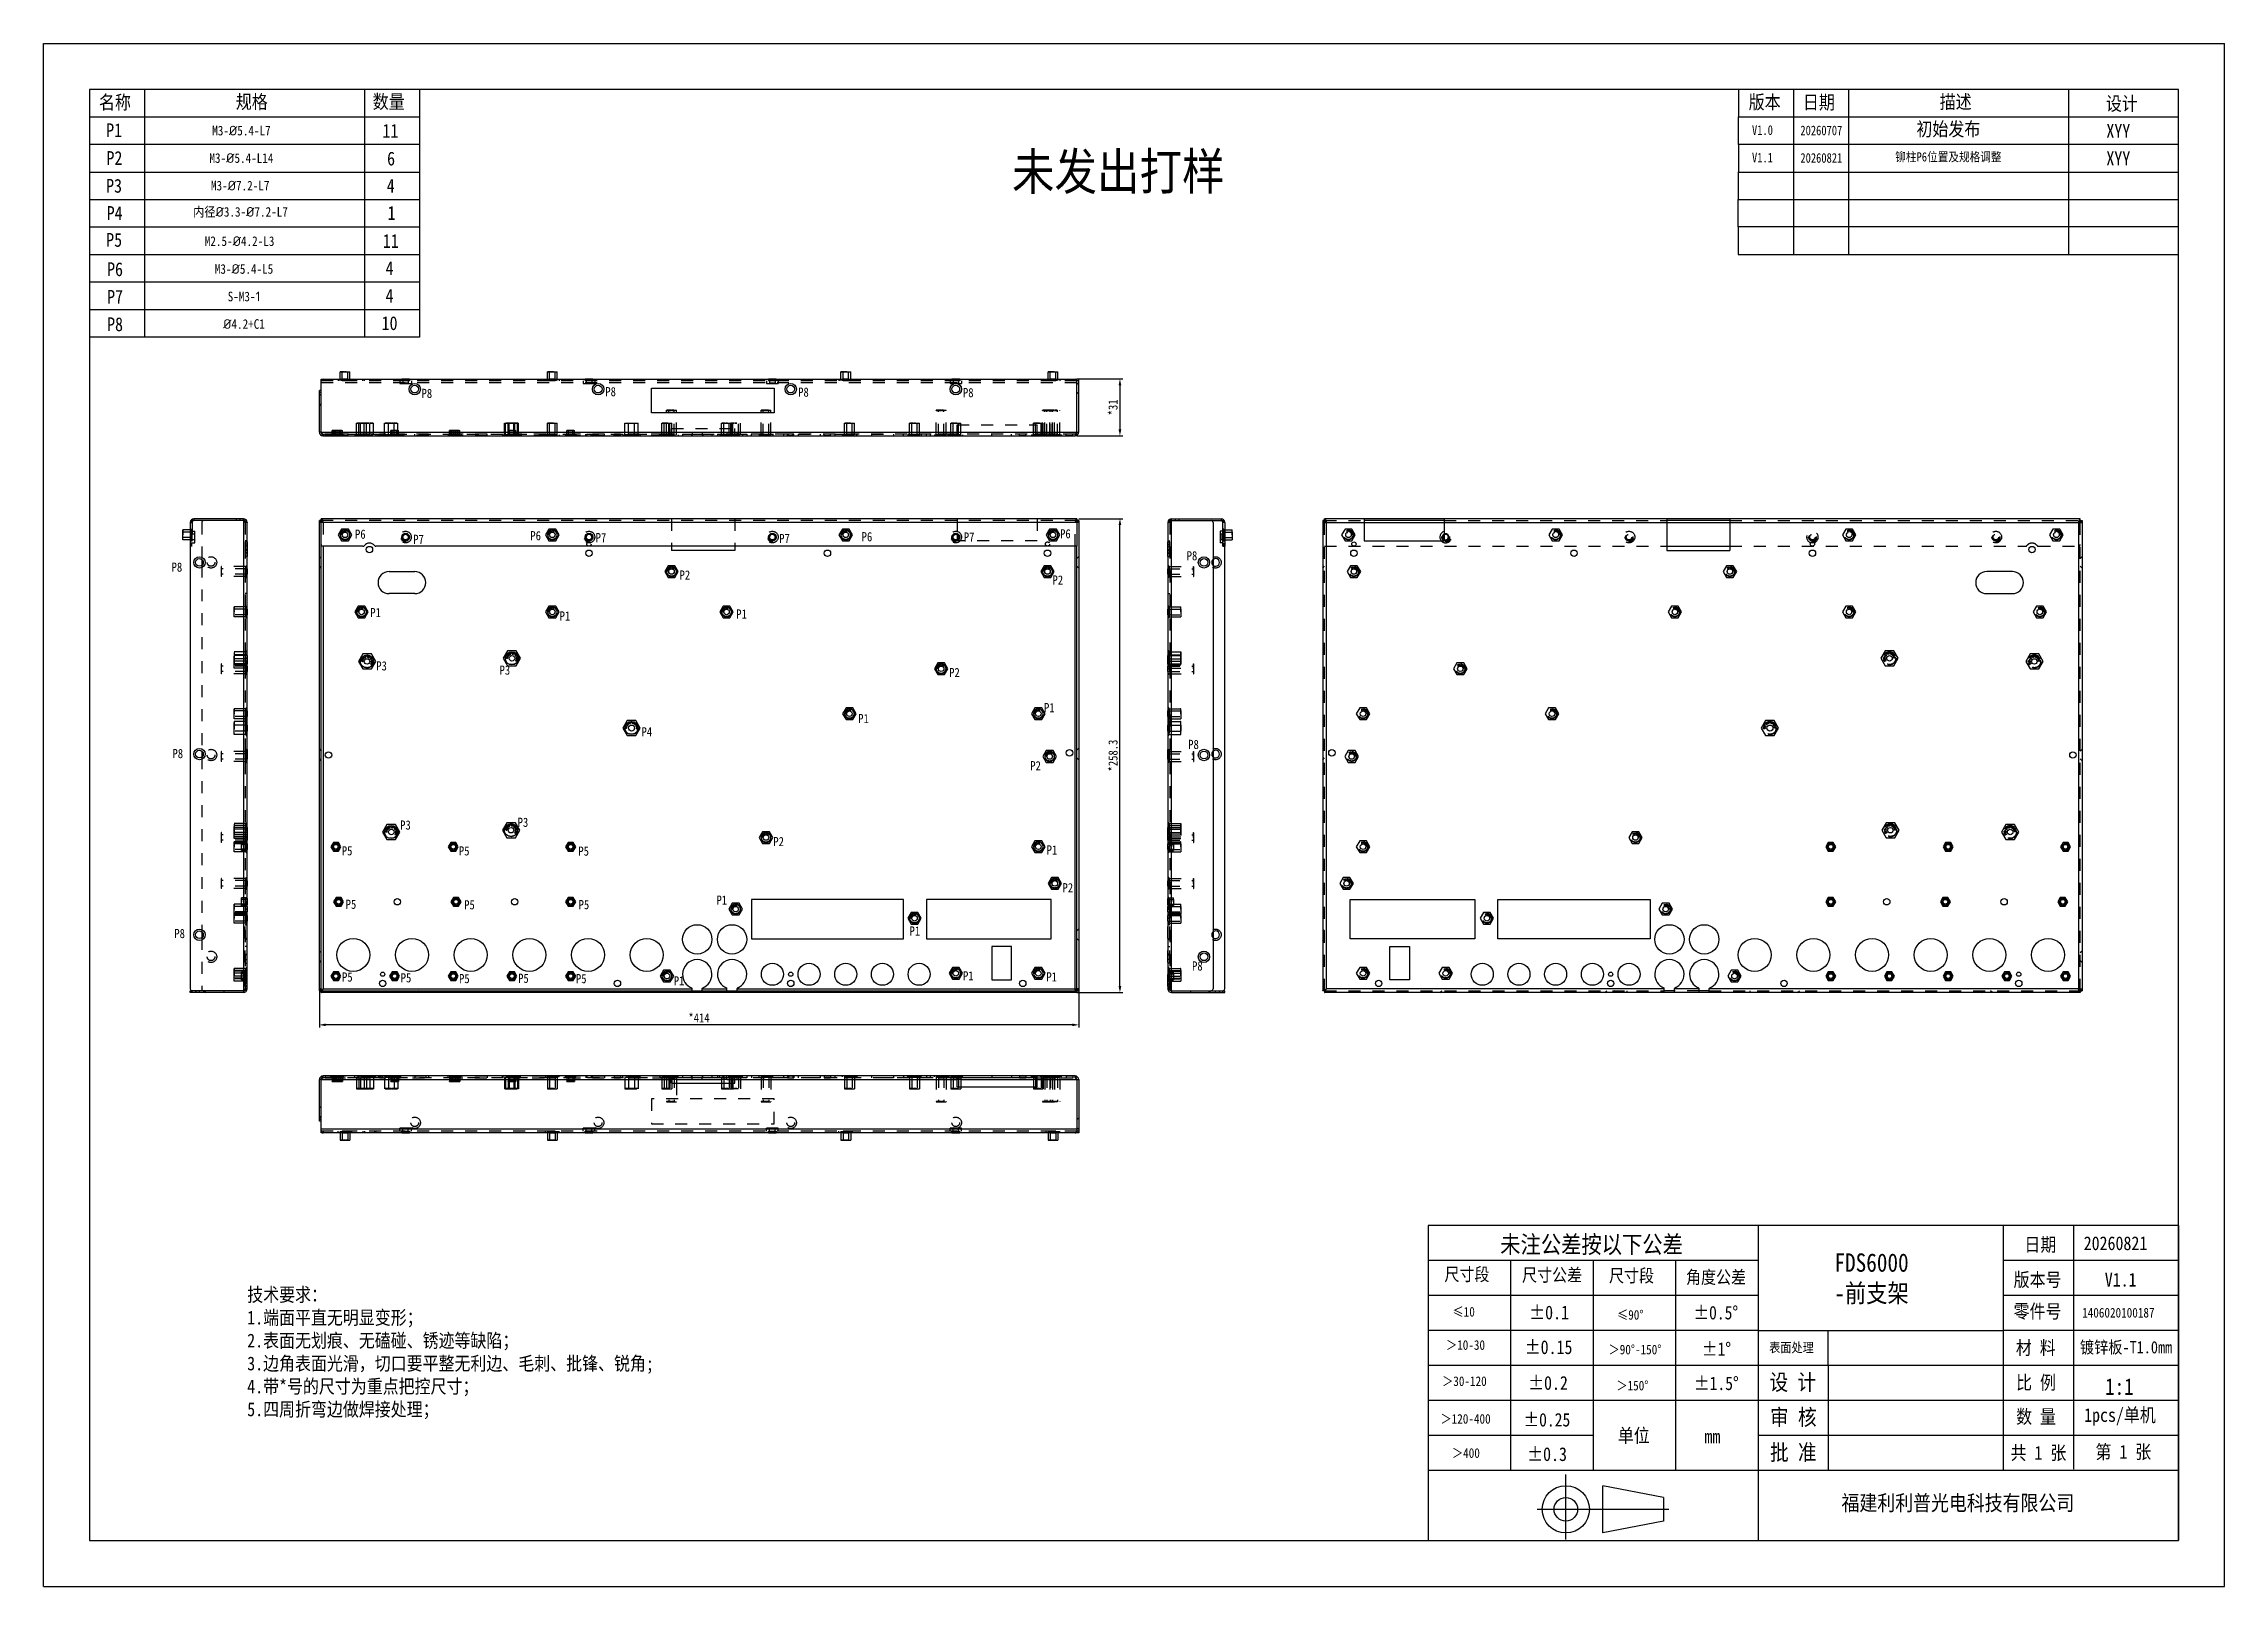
# Model space of a CAD drawing. Header units: millimetres. Extents: x 1262 to 3787, y 0 to 841.
# Drawn here: x 2598 to 3787, y 0 to 841 of the extents above; entities that cross this region are included whole.
import ezdxf

# ---------------------------------------------------------------- set-up
doc = ezdxf.new("R2010")
doc.units = ezdxf.units.MM
doc.header["$LTSCALE"] = 65.395
doc.header["$PDMODE"] = 3
doc.header["$PDSIZE"] = 8
doc.linetypes.add('HIDDEN', pattern=[0.2, 0.1, -0.1])
doc.layers.get('0').update_dxf_attribs({"linetype": 'CONTINUOUS'})
doc.layers.get('Defpoints').update_dxf_attribs({"linetype": 'CONTINUOUS'})
doc.layers.add('02___PRT_ALL_AXES', color=7, linetype='CONTINUOUS')
doc.layers.add('DEFAULT_2', color=8, linetype='HIDDEN')
doc.styles.get("Standard").update_dxf_attribs({"font": 'txt', "width": 0.85})
doc.styles.add('TEXTSTYLE_1', font='gdt', dxfattribs={"width": 0.8})
doc.dimstyles.new('DIMSTYLE_1', dxfattribs={"dimtxt": 5, "dimasz": 3.5, "dimexe": 1.5, "dimexo": 1, "dimgap": 1.25, "dimtad": 1, "dimdsep": 46, "dimtxsty": 'Standard', "dimblk": '_FILLED', "dimblk1": '_FILLED', "dimblk2": '_FILLED', "dimcen": 0.09, "dimadec": 0, "dimazin": 0, "dimtp": 0.01, "dimtm": 0.01, "dimtfac": 1, "dimtofl": 0, "dimtmove": 0, "dimatfit": 3, "dimldrblk": '_FILLED', "dimfxl": 1, "dimtolj": 1, "dimarcsym": 0})

msp = doc.modelspace()

# ---------------------------------------------------------------- texts
at = {"lineweight": -3, "attachment_point": 5}
for s, insert, char_height, width in [('{\\fSimSun|b0|i0|c134|p54;名称}', (2636.758, 808.583), 7.5163, 32.26492), ('{\\fSimSun|b0|i0|c134|p54;规格}', (2711.365, 808.892), 7.5163, 32.26492), ('{\\fSimSun|b0|i0|c134|p54;数量}', (2785.998, 808.913), 7.5163, 32.26492), ('{\\fSimSun|b0|i0|c134|p54;版本}', (3536.206, 808.688), 7.5163, 32.26492), ('{\\fSimSun|b0|i0|c134|p54;日期}', (3565.758, 808.583), 7.5163, 32.26492), ('{\\fSimSun|b0|i0|c134|p54;描述}', (3640.365, 808.892), 7.5163, 32.26492), ('{\\fSimSun|b0|i0|c134|p54;设计}', (3730.947, 807.877), 7.5163, 32.26492), ('{\\fSimSun|b0|i0|c134|p54;11}', (2786.905, 793.425), 7.5163, 32.26492), ('{\\fSimSun|b0|i0|c134|p54;初始发布}', (3636.375, 793.997), 7.5163, 49.01933), ('{\\fSimSun|b0|i0|c134|p54;XYY}', (3729.03, 793.445), 7.5163, 32.26492), ('{\\fSimSun|b0|i0|c134|p54;XYY}', (3729.03, 778.445), 7.5163, 32.26492), ('{\\fSimSun|b0|i0|c134|p54;P3}', (2636.256, 763.439), 7.5163, 32.26492), ('{\\fSimSun|b0|i0|c134|p54;4}', (2787.113, 763.473), 7.5163, 32.26492), ('{\\fSimSun|b0|i0|c134|p54;1}', (2787.588, 748.693), 7.5163, 32.26492), ('{\\fSimSun|b0|i0|c134|p54;P5}', (2636.315, 733.951), 7.5163, 32.26492), ('{\\fSimSun|b0|i0|c134|p54;11}', (2787.17, 733.434), 7.5163, 32.26492), ('{\\fSimSun|b0|i0|c134|p54;4}', (2786.478, 718.551), 7.5163, 32.26492), ('{\\fSimSun|b0|i0|c134|p54;P7}', (2636.805, 702.967), 7.5163, 32.26492), ('{\\fSimSun|b0|i0|c134|p54;4}', (2786.478, 703.551), 7.5163, 32.26492), ('{\\fSimSun|b0|i0|c134|p54;P8}', (2636.805, 687.967), 7.5163, 32.26492), ('{\\fSimSun|b0|i0|c134|p54;10}', (2786.478, 688.551), 7.5163, 32.26492), ('{\\fSimSun|b0|i0|c134|p54;尺寸段}', (3373.893, 169.694), 7.05878, 63.16955), ('{\\fSimSun|b0|i0|c134|p54;尺寸公差}', (3420.307, 169.351), 7.05878, 63.16955), ('{\\fSimSun|b0|i0|c134|p54;尺寸段}', (3463.627, 169.007), 7.05878, 63.16955), ('{\\fSimSun|b0|i0|c134|p54;角度公差}', (3509.697, 168.148), 7.05878, 63.16955), ('{\\fSimSun|b0|i0|c134|p54;≤10}', (3372.121, 149.624), 5.25, 20.4485), ('{\\fSimSun|b0|i0|c0|p54;%%P\\fSimSun|b0|i0|c134|p54;0.1}', (3418.688, 149.261), 7.5, 40.66211), ('{\\fSimSun|b0|i0|c134|p54;≤90°}', (3462.953, 147.928), 5.25, 61.41484), ('{\\fSimSun|b0|i0|c0|p54;%%P\\fSimSun|b0|i0|c134|p54;0.5\\fSimSun|b0|i0|c0|p54;%%D}', (3509.589, 149.157), 7.35, 40.66211), ('{\\fSimSun|b0|i0|c134|p54;＞10-30}', (3373.121, 131.536), 5.25, 32.56221), ('{\\fSimSun|b0|i0|c0|p54;%%P\\fSimSun|b0|i0|c134|p54;0.15}', (3418.398, 130.346), 7.5, 40.66211), ('{\\fSimSun|b0|i0|c134|p54;＞90°-150°}', (3465.501, 129.058), 5.25, 42.83625), ('{\\fSimSun|b0|i0|c0|p54;%%P\\fSimSun|b0|i0|c134|p54;1\\fSimSun|b0|i0|c0|p54;%%D}', (3509.96, 129.381), 7.35, 40.66211), ('{\\fSimSun|b0|i0|c134|p54;＞30-120}', (3372.519, 111.815), 5.25, 38.82128), ('{\\fSimSun|b0|i0|c0|p54;%%P\\fSimSun|b0|i0|c134|p54;0.2}', (3418.091, 110.853), 7.5, 40.66211), ('{\\fSimSun|b0|i0|c134|p54;＞150°}', (3464.096, 109.406), 5.25, 61.41484), ('{\\fSimSun|b0|i0|c0|p54;%%P\\fSimSun|b0|i0|c134|p54;1.5\\fSimSun|b0|i0|c0|p54;%%D}', (3509.893, 110.633), 7.35, 40.66211), ('{\\fSimSun|b0|i0|c0|p54;%%P\\fSimSun|b0|i0|c134|p54;0.25}', (3417.487, 90.771), 7.35, 40.66211), ('{\\fSimSun|b0|i0|c134|p54;＞120-400}', (3373.155, 91.285), 5.25, 38.60023), ('{\\fSimSun|b0|i0|c134|p54;＞400}', (3373.338, 72.65), 5.25, 61.41484), ('{\\fSimSun|b0|i0|c0|p54;%%P\\fSimSun|b0|i0|c134|p54;0.3}', (3417.572, 72.026), 7.5, 40.66211)]:
    msp.add_mtext(s, dxfattribs=dict(at, insert=insert, char_height=char_height, width=width))
at = {"color": 7, "lineweight": -3, "true_color": 0xffffff, "char_height": 7.5163, "width": 32.26492, "attachment_point": 5}
for s, insert in [('{\\fSimSun|b0|i0|c134|p54;P1}', (2636.327, 793.778)), ('{\\fSimSun|b0|i0|c134|p54;P2}', (2636.468, 778.644)), ('{\\fSimSun|b0|i0|c134|p54;6}', (2787.305, 778.292)), ('{\\fSimSun|b0|i0|c134|p54;P4}', (2636.6, 748.664))]:
    msp.add_mtext(s, dxfattribs=dict(at, insert=insert))
for s, insert, char_height, width, attachment_point in [('{\\fSimSun|b0|i0|c134|p54;M3-\\fISOCPEUR|b0|i0|c0|p34;\\W1;%%C\\fSimSun|b0|i0|c134|p54;\\W0.85;5.4-L7}', (2705.72, 793.547), 5.25, 100.18624, 5), ('{\\fSimSun|b0|i0|c134|p54;M3-\\fISOCPEUR|b0|i0|c0|p34;\\W1;%%C\\fSimSun|b0|i0|c134|p54;\\W0.85;5.4-L14}', (2705.712, 778.577), 5.25, 100.18624, 5), ('{\\fSimSun|b0|i0|c134|p54;M3-\\fISOCPEUR|b0|i0|c0|p34;\\W1;%%C\\fSimSun|b0|i0|c134|p54;\\W0.85;7.2-L7}', (2705.053, 763.566), 5.25, 100.18624, 5), ('{\\fSimSun|b0|i0|c134|p54;内径\\fISOCPEUR|b0|i0|c0|p34;\\W1;%%C\\fSimSun|b0|i0|c134|p54;\\W0.85;3.3-\\fISOCPEUR|b0|i0|c0|p34;\\W1;%%C\\fSimSun|b0|i0|c134|p54;\\W0.85;7.2-L7}', (2705.222, 748.997), 5.25, 100.18624, 5), ('{\\fSimSun|b0|i0|c134|p54;M2.5-\\fISOCPEUR|b0|i0|c0|p34;\\W1;%%C\\fSimSun|b0|i0|c134|p54;\\W0.85;4.2-L3}', (2704.706, 733.281), 5.25, 100.18624, 5), ('{\\fSimSun|b0|i0|c134|p54;S-M3-\\fISOCPEUR|b0|i0|c0|p34;\\W1;1}', (2707.127, 703.112), 5.25, 100.18624, 5), ('{\\fISOCPEUR|b0|i0|c0|p34;\\W1;%%C\\fSimSun|b0|i0|c134|p54;\\W0.85;4.2+C1}', (2707.127, 688.112), 5.25, 100.18624, 5), ('{\\f宋体|b0|i0|c134|p54;未注公差按以下公差}', (3441.827, 185.857), 9.5445, 169.57989, 5), ('{\\fSimSun|b0|i0|c134|p54;日期}', (3686.542, 185.928), 7.5, 56.7, 5), ('{\\fSimSun|b0|i0|c0|p54;202\\fSimSun|b0|i0|c134|p54;60821}', (3710.151, 190.811), 7.5, 47.64523, 1), ('{\\fSimSun|b0|i0|c134|p54;FDS6000\\P-前支架}', (3594.486, 167.619), 10, 66.26086, 5), ('{\\fSimSun|b0|i0|c134|p54;版本号}', (3684.992, 166.732), 7.5, 56.7, 5), ('{\\fSimSun|b0|i0|c0|p54;V\\fSimSun|b0|i0|c134|p54;1.1}', (3721.648, 170.935), 7.5, 47.64523, 1), ('{\\fSimSun|b0|i0|c134|p54;技术要求：\\P1.端面平直无明显变形；\\P2.表面无划痕、无磕碰、锈迹等缺陷；\\P3.边角表面光滑，切口要平整无利边、毛刺、批锋、锐角;\\P4.\\fSimSun|b0|i0|c134|p34;\\C0;带*号的尺寸为重点把控尺寸\\fSimSun|b0|i0|c134|p54;\\C256;；\\P5.四周折弯边做焊接处理；}', (2708.872, 162.782), 7.5, 260.45821, 1), ('{\\fSimSun|b0|i0|c134|p54;零件号}', (3684.99, 149.51), 7.5, 57.267, 5), ('{\\fSimSun|b0|i0|c0|p54;1406020100187}', (3709.315, 151.82), 5.25, 59.11413, 1), ('{\\fSimSun|b0|i0|c134|p54;表面处理}', (3550.846, 129.92), 5.25, 37.6936, 5), ('{\\fSimSun|b0|i0|c134|p54;材 料}', (3684.043, 129.672), 7.5, 57.267, 5), ('{\\fSimSun|b0|i0|c134|p54;设 计}', (3551.565, 110.819), 8.78094, 37.6936, 5), ('{\\fSimSun|b0|i0|c134|p54;比 例}', (3684.174, 110.712), 7.5, 57.267, 5), ('{\\f宋体|b0|i0|c134|p54;审 核}', (3551.837, 91.769), 8.78094, 38.178, 5), ('{\\fSimSun|b0|i0|c134|p54;数 量}', (3684.166, 92.126), 7.5, 81, 5), ('{\\fSimSun|b0|i0|c134|p54;1pcs/单机}', (3729.935, 92.352), 7.5, 57.267, 5), ('{\\fSimSun|b0|i0|c134|p54;单位}', (3464.856, 81.841), 7.5, 37.6936, 5), ('{\\fSimSun|b0|i0|c134|p54;mm}', (3507.701, 81.758), 7.5, 37.6936, 5), ('{\\f宋体|b0|i0|c134|p54;批 准}', (3551.837, 72.599), 8.78094, 38.178, 5), ('{\\fSimSun|b0|i0|c134|p54;\\H0.85412x;共 1 张\\H1.17079x; }', (3685.486, 72.401), 8.78094, 38.69293, 5), ('{\\fSimSun|b0|i0|c134|p54;\\H0.85412x;第 1 张\\H1.17079x; }', (3731.766, 72.918), 8.78094, 41.14746, 5), ('{\\fSimSun|b1|i0|c134|p54;   福建利利普光电科技有限公司}', (3634.251, 45.052), 8.41825, 188.78327, 5)]:
    msp.add_mtext(s, dxfattribs=dict(insert=insert, char_height=char_height, width=width, attachment_point=attachment_point))
at = {"insert": (3529.299, 796.482), "char_height": 5.25, "width": 18.95171, "attachment_point": 1, "style": 'TEXTSTYLE_1'}
msp.add_mtext('{\\fSimSun|b0|i0|c0|p2;V1.0}', dxfattribs=at)
at = {"color": 0, "insert": (3555.69, 796.323), "char_height": 5.25, "width": 28.21107, "attachment_point": 1, "style": 'TEXTSTYLE_1'}
msp.add_mtext('{\\fSimSun|b0|i0|c134|p54;20260707}', dxfattribs=at)
at = {"color": 1, "lineweight": -3, "attachment_point": 5}
for s, insert, char_height, width in [('{\\fSimSun|b0|i0|c134|p54;未发出打样}', (3183.787, 770.16), 20, 197.53216), ('{\\fSimSun|b0|i0|c134|p54;铆柱P6位置及规格调整}', (3636.375, 778.997), 5, 111.76336), ('{\\fSimSun|b0|i0|c134|p54;P6}', (2636.805, 717.967), 7.5163, 32.26492)]:
    msp.add_mtext(s, dxfattribs=dict(at, insert=insert, char_height=char_height, width=width))
at = {"color": 1, "char_height": 5.25, "attachment_point": 1, "style": 'TEXTSTYLE_1'}
for s, insert, width in [('{\\fSimSun|b0|i0|c0|p2;V1.\\fSimSun|b0|i0|c134|p2;1}', (3529.299, 781.482), 18.95171), ('{\\fSimSun|b0|i0|c134|p54;20260821}', (3555.69, 781.323), 28.21107)]:
    msp.add_mtext(s, dxfattribs=dict(at, insert=insert, width=width))
at = {"color": 1, "insert": (2707.127, 718.112), "char_height": 5.25, "width": 100.18624, "attachment_point": 5}
msp.add_mtext('{\\fSimSun|b0|i0|c134|p54;M3-\\fISOCPEUR|b0|i0|c0|p34;\\W1;%%C\\fSimSun|b0|i0|c134|p54;\\W0.85;5.4-L5}', dxfattribs=at)
at = {"color": 2, "linetype": 'Continuous', "char_height": 5, "width": 8.5, "attachment_point": 1, "line_spacing_factor": 0.9}
for s, insert in [('P8', (2803.923, 652.841)), ('P8', (2904.114, 653.784)), ('P8', (3009.266, 653.524)), ('P8', (3099.109, 653.267)), ('P7', (2799.402, 573.287)), ('P7', (2898.848, 574.198)), ('P7', (2998.926, 573.736)), ('P7', (3099.577, 574.533)), ('P8', (3221.087, 564.319)), ('P8', (2667.648, 558.117)), ('P2', (2944.592, 553.833)), ('P2', (3147.922, 551.114)), ('P1', (2775.986, 533.367)), ('P1', (2879.217, 531.502)), ('P1', (2975.515, 532.575)), ('P3', (2779.244, 504.297)), ('P3', (2846.464, 501.985)), ('P2', (3091.591, 500.683)), ('P1', (3143.31, 481.526)), ('P4', (2923.864, 468.358)), ('P1', (3042.002, 475.579)), ('P8', (2668.124, 456.506)), ('P8', (3221.926, 461.479)), ('P2', (3135.832, 449.886)), ('P3', (2792.264, 417.528)), ('P3', (2856.308, 419.026)), ('P2', (2995.715, 408.523)), ('P5', (2760.43, 403.5)), ('P5', (2824.289, 403.439)), ('P5', (2889.425, 403.313)), ('P1', (3144.755, 403.954)), ('P2', (3153.392, 383.378)), ('P5', (2762.538, 374.341)), ('P5', (2827.17, 374.053)), ('P5', (2889.557, 374.15)), ('P1', (2964.741, 376.593)), ('P8', (2669.134, 358.398)), ('P1', (3069.989, 359.787)), ('P5', (2760.567, 334.665)), ('P5', (2792.57, 334.25)), ('P5', (2824.38, 333.826)), ('P5', (2856.59, 333.996)), ('P5', (2888.095, 333.789)), ('P1', (3099.167, 335.325)), ('P1', (3144.598, 334.764)), ('P8', (3224.03, 340.72)), ('P1', (2941.447, 332.606))]:
    msp.add_mtext(s, dxfattribs=dict(at, insert=insert))
at = {"color": 1, "linetype": 'Continuous', "char_height": 5, "width": 8.5, "attachment_point": 1, "line_spacing_factor": 0.9}
for insert in [(2767.64, 576.096), (2863.235, 575.26), (3043.868, 574.712), (3152.079, 576.309)]:
    msp.add_mtext('P6', dxfattribs=dict(at, insert=insert))
at = {"color": 7, "insert": (3733.233, 129.984), "char_height": 6.6813, "width": 57.267, "attachment_point": 5}
msp.add_mtext('{\\fSimSun|b0|i0|c134|p54;镀锌板-T1.0mm}', dxfattribs=at)
at = {"linetype": 'Continuous', "insert": (3737.415, 113.41), "char_height": 9, "width": 13.6115, "attachment_point": 3, "line_spacing_factor": 0.9}
msp.add_mtext('{\\fSimSun|b0|i0|c134|p2;1:1}', dxfattribs=at)

# ---------------------------------------------------------------- blocks, each defined once
blk = doc.blocks.new('_FILLED')
at = {"color": 0, "linetype": 'ByBlock'}
blk.add_solid([(0, 0), (-1, 0.21), (-1, -0.21)], dxfattribs=at)
blk = doc.blocks.new('*D4')
at = {"color": 0, "linetype": 'Continuous', "lineweight": -2, "transparency": 16777216}
for p, q in [((2748.2, 324.7), (2748.2, 304.6)), ((3162.2, 324.7), (3162.2, 304.6)), ((3158.7, 306.1), (2751.7, 306.1))]:
    blk.add_line(p, q, dxfattribs=at)
at = {"layer": 'Defpoints', "color": 0, "linetype": 'Continuous', "transparency": 16777216}
for p in [(2748.2, 325.7), (3162.2, 325.7), (2748.2, 306.1)]:
    blk.add_point(p, dxfattribs=at)
at = {"color": 0, "linetype": 'Continuous', "lineweight": -2, "transparency": 16777216, "xscale": 3.5, "yscale": 3.5, "zscale": 3.5, "rotation": 180}
blk.add_blockref('_FILLED', (2748.2, 306.1), dxfattribs=at)
at = {"color": 0, "linetype": 'Continuous', "lineweight": -2, "transparency": 16777216, "xscale": 3.5, "yscale": 3.5, "zscale": 3.5}
blk.add_blockref('_FILLED', (3162.2, 306.1), dxfattribs=at)
at = {"color": 0, "linetype": 'Continuous', "transparency": 16777216, "insert": (2955.2, 312.4), "char_height": 5, "width": 17, "attachment_point": 2}
blk.add_mtext('\\A1;*414', dxfattribs=at)
blk = doc.blocks.new('*D5')
at = {"color": 0, "linetype": 'Continuous', "lineweight": -2, "transparency": 16777216}
for p, q in [((3161.2, 658.2), (3186.2, 658.2)), ((3184.7, 654.7), (3184.7, 630.7)), ((3161.2, 627.2), (3186.2, 627.2))]:
    blk.add_line(p, q, dxfattribs=at)
at = {"layer": 'Defpoints', "color": 0, "linetype": 'Continuous', "transparency": 16777216}
for p in [(3160.2, 658.2), (3160.2, 627.2), (3184.7, 627.2)]:
    blk.add_point(p, dxfattribs=at)
at = {"color": 0, "linetype": 'Continuous', "lineweight": -2, "transparency": 16777216, "xscale": 3.5, "yscale": 3.5, "zscale": 3.5}
for p, rotation in [((3184.7, 658.2), 90), ((3184.7, 627.2), 270)]:
    blk.add_blockref('_FILLED', p, dxfattribs=dict(at, rotation=rotation))
at = {"color": 0, "linetype": 'Continuous', "transparency": 16777216, "insert": (3178.4, 642.7), "char_height": 5, "width": 12.75, "attachment_point": 2, "rotation": 90}
blk.add_mtext('\\A1;*31', dxfattribs=at)
blk = doc.blocks.new('*D6')
at = {"color": 0, "linetype": 'Continuous', "lineweight": -2, "transparency": 16777216}
for p, q in [((3162.2, 582), (3186.2, 582)), ((3184.7, 327.2), (3184.7, 578.5)), ((3161.2, 323.7), (3186.2, 323.7))]:
    blk.add_line(p, q, dxfattribs=at)
at = {"layer": 'Defpoints', "color": 0, "linetype": 'Continuous', "transparency": 16777216}
for p in [(3161.2, 582), (3184.7, 582), (3160.2, 323.7)]:
    blk.add_point(p, dxfattribs=at)
at = {"color": 0, "linetype": 'Continuous', "lineweight": -2, "transparency": 16777216, "xscale": 3.5, "yscale": 3.5, "zscale": 3.5}
for p, rotation in [((3184.7, 582), 90), ((3184.7, 323.7), 270)]:
    blk.add_blockref('_FILLED', p, dxfattribs=dict(at, rotation=rotation))
at = {"color": 0, "linetype": 'Continuous', "transparency": 16777216, "insert": (3178.4, 452.9), "char_height": 5, "width": 25.5, "attachment_point": 2, "rotation": 90}
blk.add_mtext('\\A1;*258.3', dxfattribs=at)

# ---------------------------------------------------------------- dimensions: what is measured, and where the dimension line sits
at = {"color": 2, "linetype": 'Continuous'}
for base, p1, p2, angle, picture, middle in [((3184.656, 627.158), (3160.21, 658.158), (3160.21, 627.158), 270, '*D5', (3184.656, 642.658)), ((3184.656, 582.004), (3160.21, 323.704), (3161.21, 582.004), 90, '*D6', (3184.656, 452.854)), ((2748.21, 306.1), (3162.21, 325.704), (2748.21, 325.704), 180, '*D4', (2955.21, 306.1))]:
    dim = msp.add_linear_dim(base=base, p1=p1, p2=p2, angle=angle, text='*<>', dimstyle='DIMSTYLE_1', dxfattribs=at)
    dim.commit()
    dim.dimension.update_dxf_attribs({"geometry": picture, "text_midpoint": middle, "dimtype": 160})

# ---------------------------------------------------------------- linework, layer by layer
at = {"color": 7, "linetype": 'Continuous'}
for p, q in [((2597.865, 0), (2597.865, 841)), ((2597.865, 841), (3786.865, 841)), ((3786.865, 0), (3786.865, 841)), ((2749.21, 657.158), (2749.21, 658.158)), ((2759.51, 658.158), (2759.51, 662.158)), ((2764.91, 658.158), (2764.91, 662.158)), ((2872.51, 658.158), (2872.51, 662.158)), ((2877.91, 658.158), (2877.91, 662.158)), ((3032.51, 658.158), (3032.51, 662.158)), ((3037.91, 658.158), (3037.91, 662.158)), ((3145.51, 658.158), (3145.51, 662.158)), ((3150.91, 658.158), (3150.91, 662.158)), ((3162.21, 658.158), (3161.21, 658.158)), ((3161.21, 657.158), (3161.21, 658.158)), ((3162.21, 657.158), (3161.21, 657.158)), ((2749.21, 651.858), (2748.21, 651.858)), ((2749.21, 650.858), (2748.21, 650.858)), ((2937.51, 639.658), (2937.51, 641.158)), ((2942.91, 639.658), (2942.91, 641.158)), ((2989.01, 639.658), (2989.01, 641.158)), ((2994.41, 639.658), (2994.41, 641.158)), ((2749.21, 629.158), (2748.21, 629.158)), ((2972.51, 628.158), (2972.51, 629.158)), ((3161.21, 629.158), (3162.21, 629.158)), ((2673.84, 573.204), (2673.84, 575.904)), ((2673.94, 575.901), (2673.84, 575.901)), ((2673.94, 575.889), (2673.84, 575.889)), ((2673.94, 575.844), (2673.84, 575.844)), ((2673.94, 575.814), (2673.84, 575.814)), ((2673.94, 575.889), (2673.94, 575.901)), ((2673.94, 575.814), (2673.94, 575.844)), ((2679.84, 582.004), (2679.84, 581.004)), ((2706.84, 581.004), (2706.84, 582.004)), ((2749.21, 581.004), (2748.21, 581.004)), ((2749.21, 580.004), (2748.21, 580.004)), ((2759.562, 573.729), (2759.56, 573.627)), ((2759.56, 573.627), (2759.599, 573.511)), ((2759.633, 573.952), (2759.591, 573.859)), ((2759.599, 573.511), (2759.668, 573.432)), ((2759.718, 574.04), (2759.633, 573.952)), ((2759.665, 573.71), (2759.693, 573.832)), ((2759.668, 573.624), (2759.665, 573.71)), ((2759.696, 573.554), (2759.668, 573.624)), ((2759.668, 573.432), (2759.763, 573.368)), ((2759.693, 573.832), (2759.732, 573.909)), ((2759.749, 573.499), (2759.696, 573.554)), ((2759.814, 574.082), (2759.718, 574.04)), ((2759.732, 573.909), (2759.787, 573.96)), ((2759.807, 573.465), (2759.749, 573.499)), ((2759.763, 573.368), (2759.846, 573.349)), ((2759.787, 573.96), (2759.879, 573.982)), ((2759.848, 573.456), (2759.807, 573.465)), ((2759.907, 574.104), (2759.814, 574.082)), ((2759.846, 573.349), (2759.959, 573.367)), ((2759.915, 573.462), (2759.848, 573.456)), ((2759.879, 573.982), (2759.907, 574.104)), ((2759.987, 573.489), (2759.915, 573.462)), ((2759.959, 573.367), (2760.056, 573.409)), ((2760.042, 573.54), (2759.987, 573.489)), ((2760.081, 573.617), (2760.042, 573.54)), ((2760.056, 573.409), (2760.141, 573.497)), ((2760.093, 574.062), (2760.061, 573.92)), ((2760.061, 573.92), (2760.106, 573.825)), ((2760.108, 573.739), (2760.081, 573.617)), ((2760.633, 573.941), (2760.093, 574.062)), ((2760.106, 573.825), (2760.108, 573.739)), ((2760.141, 573.497), (2760.184, 573.594)), ((2760.214, 573.822), (2760.174, 573.938)), ((2760.174, 573.938), (2760.507, 573.863)), ((2760.184, 573.594), (2760.212, 573.716)), ((2760.212, 573.716), (2760.214, 573.822)), ((2760.384, 574.487), (2760.237, 574.462)), ((2760.237, 574.462), (2760.242, 574.433)), ((2760.242, 574.433), (2760.419, 574.462)), ((2760.286, 574.606), (2760.262, 574.572)), ((2760.262, 574.572), (2760.384, 574.487)), ((2760.408, 574.521), (2760.286, 574.606)), ((2760.507, 573.863), (2760.374, 573.274)), ((2760.374, 573.274), (2760.478, 573.25)), ((2760.41, 574.672), (2760.38, 574.667)), ((2760.38, 574.667), (2760.408, 574.521)), ((2760.442, 574.496), (2760.41, 574.672)), ((2760.419, 574.462), (2760.451, 574.287)), ((2760.619, 574.525), (2760.442, 574.496)), ((2760.451, 574.287), (2760.481, 574.291)), ((2760.481, 574.291), (2760.453, 574.438)), ((2760.453, 574.438), (2760.575, 574.352)), ((2760.477, 574.472), (2760.624, 574.496)), ((2760.599, 574.386), (2760.477, 574.472)), ((2760.478, 573.25), (2760.633, 573.941)), ((2760.575, 574.352), (2760.599, 574.386)), ((2760.606, 575.265), (2760.603, 575.189)), ((2760.603, 575.189), (2760.618, 575.124)), ((2760.637, 575.334), (2760.606, 575.265)), ((2760.618, 575.124), (2760.662, 575.051)), ((2760.624, 574.496), (2760.619, 574.525)), ((2760.687, 575.413), (2760.637, 575.334)), ((2760.662, 575.051), (2760.723, 574.989)), ((2760.743, 575.47), (2760.687, 575.413)), ((2760.703, 575.225), (2760.717, 575.282)), ((2760.707, 575.177), (2760.703, 575.225)), ((2760.751, 575.104), (2760.707, 575.177)), ((2760.717, 575.282), (2760.741, 575.322)), ((2760.723, 574.989), (2760.792, 574.955)), ((2760.741, 575.322), (2760.82, 575.394)), ((2760.83, 575.053), (2760.751, 575.104)), ((2760.792, 574.955), (2760.903, 574.972)), ((2760.82, 575.394), (2760.927, 575.458)), ((2760.906, 575.049), (2760.83, 575.053)), ((2760.865, 574.875), (2760.862, 574.799)), ((2760.862, 574.799), (2760.888, 574.715)), ((2760.903, 574.972), (2760.865, 574.875)), ((2760.888, 574.715), (2760.91, 574.679)), ((2760.972, 575.585), (2760.896, 575.562)), ((2761.024, 575.095), (2760.906, 575.049)), ((2760.91, 574.679), (2760.971, 574.616)), ((2760.927, 575.458), (2761.027, 575.494)), ((2760.969, 574.863), (2760.983, 574.921)), ((2760.977, 574.769), (2760.969, 574.863)), ((2760.971, 574.616), (2761.087, 574.586)), ((2761.066, 575.592), (2760.972, 575.585)), ((2760.999, 574.732), (2760.977, 574.769)), ((2760.983, 574.921), (2761.068, 575.022)), ((2761.068, 574.699), (2760.999, 574.732)), ((2761.095, 575.138), (2761.024, 575.095)), ((2761.027, 575.494), (2761.074, 575.497)), ((2761.141, 575.587), (2761.066, 575.592)), ((2761.068, 575.022), (2761.139, 575.065)), ((2761.143, 574.695), (2761.068, 574.699)), ((2761.074, 575.497), (2761.131, 575.482)), ((2761.087, 574.586), (2761.18, 574.593)), ((2761.139, 575.065), (2761.095, 575.138)), ((2761.131, 575.482), (2761.171, 575.456)), ((2761.21, 575.554), (2761.141, 575.587)), ((2761.243, 574.73), (2761.143, 574.695)), ((2761.171, 575.456), (2761.261, 575.51)), ((2761.18, 574.593), (2761.316, 574.65)), ((2761.261, 575.51), (2761.21, 575.554)), ((2761.315, 574.773), (2761.243, 574.73)), ((2761.393, 574.845), (2761.315, 574.773)), ((2761.316, 574.65), (2761.352, 574.671)), ((2761.352, 574.671), (2761.466, 574.765)), ((2761.425, 574.914), (2761.393, 574.845)), ((2761.428, 574.99), (2761.425, 574.914)), ((2761.517, 575.044), (2761.428, 574.99)), ((2761.466, 574.765), (2761.515, 574.844)), ((2761.515, 574.844), (2761.543, 574.96)), ((2761.543, 574.96), (2761.517, 575.044)), ((2761.9, 575.886), (2761.832, 574.935)), ((2761.832, 574.935), (2762.019, 574.922)), ((2762.319, 575.901), (2761.972, 575.138)), ((2762.027, 575.897), (2761.972, 575.138)), ((2762.019, 574.922), (2762.395, 575.791)), ((2762.395, 575.791), (2762.643, 574.877)), ((2762.72, 575.085), (2762.486, 575.889)), ((2762.643, 574.877), (2762.83, 574.864)), ((2762.775, 575.844), (2762.72, 575.085)), ((2762.83, 574.864), (2762.898, 575.814)), ((2872.562, 573.729), (2872.56, 573.627)), ((2872.56, 573.627), (2872.599, 573.511)), ((2872.633, 573.952), (2872.591, 573.859)), ((2872.599, 573.511), (2872.668, 573.432)), ((2872.718, 574.04), (2872.633, 573.952)), ((2872.665, 573.71), (2872.693, 573.832)), ((2872.668, 573.624), (2872.665, 573.71)), ((2872.696, 573.554), (2872.668, 573.624)), ((2872.668, 573.432), (2872.763, 573.368)), ((2872.693, 573.832), (2872.732, 573.909)), ((2872.749, 573.499), (2872.696, 573.554)), ((2872.814, 574.082), (2872.718, 574.04)), ((2872.732, 573.909), (2872.787, 573.96)), ((2872.807, 573.465), (2872.749, 573.499)), ((2872.763, 573.368), (2872.846, 573.349)), ((2872.787, 573.96), (2872.879, 573.982)), ((2872.848, 573.456), (2872.807, 573.465)), ((2872.907, 574.104), (2872.814, 574.082)), ((2872.846, 573.349), (2872.959, 573.367)), ((2872.915, 573.462), (2872.848, 573.456)), ((2872.879, 573.982), (2872.907, 574.104)), ((2872.987, 573.489), (2872.915, 573.462)), ((2872.959, 573.367), (2873.056, 573.409)), ((2873.042, 573.54), (2872.987, 573.489)), ((2873.081, 573.617), (2873.042, 573.54)), ((2873.056, 573.409), (2873.141, 573.497)), ((2873.093, 574.062), (2873.061, 573.92)), ((2873.061, 573.92), (2873.106, 573.825)), ((2873.108, 573.739), (2873.081, 573.617)), ((2873.633, 573.941), (2873.093, 574.062)), ((2873.106, 573.825), (2873.108, 573.739)), ((2873.141, 573.497), (2873.184, 573.594)), ((2873.214, 573.822), (2873.174, 573.938)), ((2873.174, 573.938), (2873.507, 573.863)), ((2873.184, 573.594), (2873.212, 573.716)), ((2873.212, 573.716), (2873.214, 573.822)), ((2873.384, 574.487), (2873.237, 574.462)), ((2873.237, 574.462), (2873.242, 574.433)), ((2873.242, 574.433), (2873.419, 574.462)), ((2873.286, 574.606), (2873.262, 574.572)), ((2873.262, 574.572), (2873.384, 574.487)), ((2873.408, 574.521), (2873.286, 574.606)), ((2873.507, 573.863), (2873.374, 573.274)), ((2873.374, 573.274), (2873.478, 573.25)), ((2873.41, 574.672), (2873.38, 574.667)), ((2873.38, 574.667), (2873.408, 574.521)), ((2873.442, 574.496), (2873.41, 574.672)), ((2873.419, 574.462), (2873.451, 574.287)), ((2873.619, 574.525), (2873.442, 574.496)), ((2873.451, 574.287), (2873.481, 574.291)), ((2873.481, 574.291), (2873.453, 574.438)), ((2873.453, 574.438), (2873.575, 574.352)), ((2873.477, 574.472), (2873.624, 574.496)), ((2873.599, 574.386), (2873.477, 574.472)), ((2873.478, 573.25), (2873.633, 573.941)), ((2873.575, 574.352), (2873.599, 574.386)), ((2873.606, 575.265), (2873.603, 575.189)), ((2873.603, 575.189), (2873.618, 575.124)), ((2873.637, 575.334), (2873.606, 575.265)), ((2873.618, 575.124), (2873.662, 575.051)), ((2873.624, 574.496), (2873.619, 574.525)), ((2873.687, 575.413), (2873.637, 575.334)), ((2873.662, 575.051), (2873.723, 574.989)), ((2873.743, 575.47), (2873.687, 575.413)), ((2873.703, 575.225), (2873.717, 575.282)), ((2873.707, 575.177), (2873.703, 575.225)), ((2873.751, 575.104), (2873.707, 575.177)), ((2873.717, 575.282), (2873.741, 575.322)), ((2873.723, 574.989), (2873.792, 574.955)), ((2873.741, 575.322), (2873.82, 575.394)), ((2873.83, 575.053), (2873.751, 575.104)), ((2873.792, 574.955), (2873.903, 574.972)), ((2873.82, 575.394), (2873.927, 575.458)), ((2873.906, 575.049), (2873.83, 575.053)), ((2873.865, 574.875), (2873.862, 574.799)), ((2873.862, 574.799), (2873.888, 574.715)), ((2873.903, 574.972), (2873.865, 574.875)), ((2873.888, 574.715), (2873.91, 574.679)), ((2873.972, 575.585), (2873.896, 575.562)), ((2874.024, 575.095), (2873.906, 575.049)), ((2873.91, 574.679), (2873.971, 574.616)), ((2873.927, 575.458), (2874.027, 575.494)), ((2873.969, 574.863), (2873.983, 574.921)), ((2873.977, 574.769), (2873.969, 574.863)), ((2873.971, 574.616), (2874.087, 574.586)), ((2874.066, 575.592), (2873.972, 575.585)), ((2873.999, 574.732), (2873.977, 574.769)), ((2873.983, 574.921), (2874.068, 575.022)), ((2874.068, 574.699), (2873.999, 574.732)), ((2874.095, 575.138), (2874.024, 575.095)), ((2874.027, 575.494), (2874.074, 575.497)), ((2874.141, 575.587), (2874.066, 575.592)), ((2874.068, 575.022), (2874.139, 575.065)), ((2874.143, 574.695), (2874.068, 574.699)), ((2874.074, 575.497), (2874.131, 575.482)), ((2874.087, 574.586), (2874.18, 574.593)), ((2874.139, 575.065), (2874.095, 575.138)), ((2874.131, 575.482), (2874.171, 575.456)), ((2874.21, 575.554), (2874.141, 575.587)), ((2874.243, 574.73), (2874.143, 574.695)), ((2874.171, 575.456), (2874.261, 575.51)), ((2874.18, 574.593), (2874.316, 574.65)), ((2874.261, 575.51), (2874.21, 575.554)), ((2874.315, 574.773), (2874.243, 574.73)), ((2874.393, 574.845), (2874.315, 574.773)), ((2874.316, 574.65), (2874.352, 574.671)), ((2874.352, 574.671), (2874.466, 574.765)), ((2874.425, 574.914), (2874.393, 574.845)), ((2874.428, 574.99), (2874.425, 574.914)), ((2874.517, 575.044), (2874.428, 574.99)), ((2874.466, 574.765), (2874.515, 574.844)), ((2874.515, 574.844), (2874.543, 574.96)), ((2874.543, 574.96), (2874.517, 575.044)), ((2874.9, 575.886), (2874.832, 574.935)), ((2874.832, 574.935), (2875.019, 574.922)), ((2875.319, 575.901), (2874.972, 575.138)), ((2875.027, 575.897), (2874.972, 575.138)), ((2875.019, 574.922), (2875.395, 575.791)), ((2875.395, 575.791), (2875.643, 574.877)), ((2875.72, 575.085), (2875.486, 575.889)), ((2875.643, 574.877), (2875.83, 574.864)), ((2875.775, 575.844), (2875.72, 575.085)), ((2875.83, 574.864), (2875.898, 575.814)), ((3032.562, 573.729), (3032.56, 573.627)), ((3032.56, 573.627), (3032.599, 573.511)), ((3032.633, 573.952), (3032.591, 573.859)), ((3032.599, 573.511), (3032.668, 573.432)), ((3032.718, 574.04), (3032.633, 573.952)), ((3032.665, 573.71), (3032.693, 573.832)), ((3032.668, 573.624), (3032.665, 573.71)), ((3032.696, 573.554), (3032.668, 573.624)), ((3032.668, 573.432), (3032.763, 573.368)), ((3032.693, 573.832), (3032.732, 573.909)), ((3032.749, 573.499), (3032.696, 573.554)), ((3032.814, 574.082), (3032.718, 574.04)), ((3032.732, 573.909), (3032.787, 573.96)), ((3032.807, 573.465), (3032.749, 573.499)), ((3032.763, 573.368), (3032.846, 573.349)), ((3032.787, 573.96), (3032.879, 573.982)), ((3032.848, 573.456), (3032.807, 573.465)), ((3032.907, 574.104), (3032.814, 574.082)), ((3032.846, 573.349), (3032.959, 573.367)), ((3032.915, 573.462), (3032.848, 573.456)), ((3032.879, 573.982), (3032.907, 574.104)), ((3032.987, 573.489), (3032.915, 573.462)), ((3032.959, 573.367), (3033.056, 573.409)), ((3033.042, 573.54), (3032.987, 573.489)), ((3033.081, 573.617), (3033.042, 573.54)), ((3033.056, 573.409), (3033.141, 573.497)), ((3033.093, 574.062), (3033.061, 573.92)), ((3033.061, 573.92), (3033.106, 573.825)), ((3033.108, 573.739), (3033.081, 573.617)), ((3033.633, 573.941), (3033.093, 574.062)), ((3033.106, 573.825), (3033.108, 573.739)), ((3033.141, 573.497), (3033.184, 573.594)), ((3033.214, 573.822), (3033.174, 573.938)), ((3033.174, 573.938), (3033.507, 573.863)), ((3033.184, 573.594), (3033.212, 573.716)), ((3033.212, 573.716), (3033.214, 573.822)), ((3033.384, 574.487), (3033.237, 574.462)), ((3033.237, 574.462), (3033.242, 574.433)), ((3033.242, 574.433), (3033.419, 574.462)), ((3033.286, 574.606), (3033.262, 574.572)), ((3033.262, 574.572), (3033.384, 574.487)), ((3033.408, 574.521), (3033.286, 574.606)), ((3033.507, 573.863), (3033.374, 573.274)), ((3033.374, 573.274), (3033.478, 573.25)), ((3033.41, 574.672), (3033.38, 574.667)), ((3033.38, 574.667), (3033.408, 574.521)), ((3033.442, 574.496), (3033.41, 574.672)), ((3033.419, 574.462), (3033.451, 574.287)), ((3033.619, 574.525), (3033.442, 574.496)), ((3033.451, 574.287), (3033.481, 574.291)), ((3033.481, 574.291), (3033.453, 574.438)), ((3033.453, 574.438), (3033.575, 574.352)), ((3033.477, 574.472), (3033.624, 574.496)), ((3033.599, 574.386), (3033.477, 574.472)), ((3033.478, 573.25), (3033.633, 573.941)), ((3033.575, 574.352), (3033.599, 574.386)), ((3033.606, 575.265), (3033.603, 575.189)), ((3033.603, 575.189), (3033.618, 575.124)), ((3033.637, 575.334), (3033.606, 575.265)), ((3033.618, 575.124), (3033.662, 575.051)), ((3033.624, 574.496), (3033.619, 574.525)), ((3033.687, 575.413), (3033.637, 575.334)), ((3033.662, 575.051), (3033.723, 574.989)), ((3033.743, 575.47), (3033.687, 575.413)), ((3033.703, 575.225), (3033.717, 575.282)), ((3033.707, 575.177), (3033.703, 575.225)), ((3033.751, 575.104), (3033.707, 575.177)), ((3033.717, 575.282), (3033.741, 575.322)), ((3033.723, 574.989), (3033.792, 574.955)), ((3033.741, 575.322), (3033.82, 575.394)), ((3033.83, 575.053), (3033.751, 575.104)), ((3033.792, 574.955), (3033.903, 574.972)), ((3033.82, 575.394), (3033.927, 575.458)), ((3033.906, 575.049), (3033.83, 575.053)), ((3033.865, 574.875), (3033.862, 574.799)), ((3033.862, 574.799), (3033.888, 574.715)), ((3033.903, 574.972), (3033.865, 574.875)), ((3033.888, 574.715), (3033.91, 574.679)), ((3033.972, 575.585), (3033.896, 575.562)), ((3034.024, 575.095), (3033.906, 575.049)), ((3033.91, 574.679), (3033.971, 574.616)), ((3033.927, 575.458), (3034.027, 575.494)), ((3033.969, 574.863), (3033.983, 574.921)), ((3033.977, 574.769), (3033.969, 574.863)), ((3033.971, 574.616), (3034.087, 574.586)), ((3034.066, 575.592), (3033.972, 575.585)), ((3033.999, 574.732), (3033.977, 574.769)), ((3033.983, 574.921), (3034.068, 575.022)), ((3034.068, 574.699), (3033.999, 574.732)), ((3034.095, 575.138), (3034.024, 575.095)), ((3034.027, 575.494), (3034.074, 575.497)), ((3034.141, 575.587), (3034.066, 575.592)), ((3034.068, 575.022), (3034.139, 575.065)), ((3034.143, 574.695), (3034.068, 574.699)), ((3034.074, 575.497), (3034.131, 575.482)), ((3034.087, 574.586), (3034.18, 574.593)), ((3034.139, 575.065), (3034.095, 575.138)), ((3034.131, 575.482), (3034.171, 575.456)), ((3034.21, 575.554), (3034.141, 575.587)), ((3034.243, 574.73), (3034.143, 574.695)), ((3034.171, 575.456), (3034.261, 575.51)), ((3034.18, 574.593), (3034.316, 574.65)), ((3034.261, 575.51), (3034.21, 575.554)), ((3034.315, 574.773), (3034.243, 574.73)), ((3034.393, 574.845), (3034.315, 574.773)), ((3034.316, 574.65), (3034.352, 574.671)), ((3034.352, 574.671), (3034.466, 574.765)), ((3034.425, 574.914), (3034.393, 574.845)), ((3034.428, 574.99), (3034.425, 574.914)), ((3034.517, 575.044), (3034.428, 574.99)), ((3034.466, 574.765), (3034.515, 574.844)), ((3034.515, 574.844), (3034.543, 574.96)), ((3034.543, 574.96), (3034.517, 575.044)), ((3034.9, 575.886), (3034.832, 574.935)), ((3034.832, 574.935), (3035.019, 574.922)), ((3035.319, 575.901), (3034.972, 575.138)), ((3035.027, 575.897), (3034.972, 575.138)), ((3035.019, 574.922), (3035.395, 575.791)), ((3035.395, 575.791), (3035.643, 574.877)), ((3035.72, 575.085), (3035.486, 575.889)), ((3035.643, 574.877), (3035.83, 574.864)), ((3035.775, 575.844), (3035.72, 575.085)), ((3035.83, 574.864), (3035.898, 575.814)), ((3095.93, 573.319), (3095.93, 570.688)), ((3145.562, 573.729), (3145.56, 573.627)), ((3145.56, 573.627), (3145.599, 573.511)), ((3145.633, 573.952), (3145.591, 573.859)), ((3145.599, 573.511), (3145.668, 573.432)), ((3145.718, 574.04), (3145.633, 573.952)), ((3145.665, 573.71), (3145.693, 573.832)), ((3145.668, 573.624), (3145.665, 573.71)), ((3145.696, 573.554), (3145.668, 573.624)), ((3145.668, 573.432), (3145.763, 573.368)), ((3145.693, 573.832), (3145.732, 573.909)), ((3145.749, 573.499), (3145.696, 573.554)), ((3145.814, 574.082), (3145.718, 574.04)), ((3145.732, 573.909), (3145.787, 573.96)), ((3145.807, 573.465), (3145.749, 573.499)), ((3145.763, 573.368), (3145.846, 573.349)), ((3145.787, 573.96), (3145.879, 573.982)), ((3145.848, 573.456), (3145.807, 573.465)), ((3145.907, 574.104), (3145.814, 574.082)), ((3145.846, 573.349), (3145.959, 573.367)), ((3145.915, 573.462), (3145.848, 573.456)), ((3145.879, 573.982), (3145.907, 574.104)), ((3145.987, 573.489), (3145.915, 573.462)), ((3145.959, 573.367), (3146.056, 573.409)), ((3146.042, 573.54), (3145.987, 573.489)), ((3146.081, 573.617), (3146.042, 573.54)), ((3146.056, 573.409), (3146.141, 573.497)), ((3146.093, 574.062), (3146.061, 573.92)), ((3146.061, 573.92), (3146.106, 573.825)), ((3146.108, 573.739), (3146.081, 573.617)), ((3146.633, 573.941), (3146.093, 574.062)), ((3146.106, 573.825), (3146.108, 573.739)), ((3146.141, 573.497), (3146.184, 573.594)), ((3146.174, 573.938), (3146.507, 573.863)), ((3146.214, 573.822), (3146.174, 573.938)), ((3146.184, 573.594), (3146.212, 573.716)), ((3146.212, 573.716), (3146.214, 573.822)), ((3146.384, 574.487), (3146.237, 574.462)), ((3146.237, 574.462), (3146.242, 574.433)), ((3146.242, 574.433), (3146.419, 574.462)), ((3146.286, 574.606), (3146.262, 574.572)), ((3146.262, 574.572), (3146.384, 574.487)), ((3146.408, 574.521), (3146.286, 574.606)), ((3146.507, 573.863), (3146.374, 573.274)), ((3146.374, 573.274), (3146.478, 573.25)), ((3146.41, 574.672), (3146.38, 574.667)), ((3146.38, 574.667), (3146.408, 574.521)), ((3146.442, 574.496), (3146.41, 574.672)), ((3146.419, 574.462), (3146.451, 574.287)), ((3146.619, 574.525), (3146.442, 574.496)), ((3146.451, 574.287), (3146.481, 574.291)), ((3146.453, 574.438), (3146.575, 574.352)), ((3146.481, 574.291), (3146.453, 574.438)), ((3146.477, 574.472), (3146.624, 574.496)), ((3146.599, 574.386), (3146.477, 574.472)), ((3146.478, 573.25), (3146.633, 573.941)), ((3146.575, 574.352), (3146.599, 574.386)), ((3146.606, 575.265), (3146.603, 575.189)), ((3146.603, 575.189), (3146.618, 575.124)), ((3146.637, 575.334), (3146.606, 575.265)), ((3146.618, 575.124), (3146.662, 575.051)), ((3146.624, 574.496), (3146.619, 574.525)), ((3146.687, 575.413), (3146.637, 575.334)), ((3146.662, 575.051), (3146.723, 574.989)), ((3146.743, 575.47), (3146.687, 575.413)), ((3146.703, 575.225), (3146.717, 575.282)), ((3146.707, 575.177), (3146.703, 575.225)), ((3146.751, 575.104), (3146.707, 575.177)), ((3146.717, 575.282), (3146.741, 575.322)), ((3146.723, 574.989), (3146.792, 574.955)), ((3146.741, 575.322), (3146.82, 575.394)), ((3146.83, 575.053), (3146.751, 575.104)), ((3146.792, 574.955), (3146.903, 574.972)), ((3146.82, 575.394), (3146.927, 575.458)), ((3146.906, 575.049), (3146.83, 575.053)), ((3146.865, 574.875), (3146.862, 574.799)), ((3146.862, 574.799), (3146.888, 574.715)), ((3146.903, 574.972), (3146.865, 574.875)), ((3146.888, 574.715), (3146.91, 574.679)), ((3146.972, 575.585), (3146.896, 575.562)), ((3147.024, 575.095), (3146.906, 575.049)), ((3146.91, 574.679), (3146.971, 574.616)), ((3146.927, 575.458), (3147.027, 575.494)), ((3146.969, 574.863), (3146.983, 574.921)), ((3146.977, 574.769), (3146.969, 574.863)), ((3146.971, 574.616), (3147.087, 574.586)), ((3147.066, 575.592), (3146.972, 575.585)), ((3146.999, 574.732), (3146.977, 574.769)), ((3146.983, 574.921), (3147.068, 575.022)), ((3147.068, 574.699), (3146.999, 574.732)), ((3147.095, 575.138), (3147.024, 575.095)), ((3147.027, 575.494), (3147.074, 575.497)), ((3147.141, 575.587), (3147.066, 575.592)), ((3147.068, 575.022), (3147.139, 575.065)), ((3147.143, 574.695), (3147.068, 574.699)), ((3147.074, 575.497), (3147.131, 575.482)), ((3147.087, 574.586), (3147.18, 574.593)), ((3147.139, 575.065), (3147.095, 575.138)), ((3147.131, 575.482), (3147.171, 575.456)), ((3147.21, 575.554), (3147.141, 575.587)), ((3147.243, 574.73), (3147.143, 574.695)), ((3147.171, 575.456), (3147.261, 575.51)), ((3147.18, 574.593), (3147.316, 574.65)), ((3147.261, 575.51), (3147.21, 575.554)), ((3147.315, 574.773), (3147.243, 574.73)), ((3147.393, 574.845), (3147.315, 574.773)), ((3147.316, 574.65), (3147.352, 574.671)), ((3147.352, 574.671), (3147.466, 574.765)), ((3147.425, 574.914), (3147.393, 574.845)), ((3147.428, 574.99), (3147.425, 574.914)), ((3147.517, 575.044), (3147.428, 574.99)), ((3147.466, 574.765), (3147.515, 574.844)), ((3147.515, 574.844), (3147.543, 574.96)), ((3147.543, 574.96), (3147.517, 575.044)), ((3147.9, 575.886), (3147.832, 574.935)), ((3147.832, 574.935), (3148.019, 574.922)), ((3148.319, 575.901), (3147.972, 575.138)), ((3148.027, 575.897), (3147.972, 575.138)), ((3148.019, 574.922), (3148.395, 575.791)), ((3148.395, 575.791), (3148.643, 574.877)), ((3148.72, 575.085), (3148.486, 575.889)), ((3148.643, 574.877), (3148.83, 574.864)), ((3148.775, 575.844), (3148.72, 575.085)), ((3148.83, 574.864), (3148.898, 575.814)), ((3162.21, 581.004), (3161.21, 581.004)), ((3162.21, 580.004), (3161.21, 580.004)), ((3212.818, 581.004), (3212.818, 582.004)), ((3234.518, 581.004), (3239.818, 581.004)), ((3239.318, 575.154), (3239.318, 568.854)), ((3240.818, 575.154), (3239.318, 575.154)), ((3239.818, 582.004), (3239.818, 581.004)), ((3241.55, 581.004), (3240.684, 580.504)), ((3240.818, 567.004), (3240.818, 580.004)), ((3241.818, 580.004), (3240.818, 580.004)), ((3245.718, 575.897), (3245.718, 575.886)), ((3245.718, 575.897), (3245.818, 575.897)), ((3245.718, 575.886), (3245.818, 575.886)), ((3245.718, 575.562), (3245.718, 575.47)), ((3245.718, 575.562), (3245.818, 575.562)), ((3245.818, 575.554), (3245.718, 575.554)), ((3245.818, 575.51), (3245.718, 575.51)), ((3245.818, 575.497), (3245.718, 575.497)), ((3245.818, 575.494), (3245.718, 575.494)), ((3245.718, 575.47), (3245.818, 575.47)), ((3245.718, 573.859), (3245.718, 573.729)), ((3245.718, 573.859), (3245.818, 573.859)), ((3245.818, 573.832), (3245.718, 573.832)), ((3245.718, 573.729), (3245.818, 573.729)), ((3245.818, 573.204), (3245.818, 575.904)), ((3296.263, 581.004), (3295.263, 581.004)), ((3296.263, 581.004), (3296.263, 582.004)), ((3361.543, 581.004), (3317.943, 581.004)), ((3317.943, 580.004), (3361.543, 580.004)), ((3517.293, 581.004), (3482.793, 581.004)), ((3482.793, 580.004), (3517.293, 580.004)), ((3708.263, 581.004), (3708.263, 582.004)), ((3708.263, 581.004), (3709.263, 581.004)), ((2684.14, 559.812), (2684.14, 556.595)), ((2749.21, 323.704), (2749.21, 568.004)), ((2750.21, 567.004), (2750.21, 325.704)), ((2940.18, 567.004), (2940.18, 564.704)), ((2974.68, 564.704), (2940.18, 564.704)), ((2974.68, 567.004), (2974.68, 564.704)), ((3160.21, 325.704), (3160.21, 567.004)), ((3161.21, 323.704), (3161.21, 567.004)), ((3240.818, 568.854), (3239.318, 568.854)), ((3240.818, 568.004), (3241.818, 568.004)), ((3240.818, 567.004), (3241.818, 567.004)), ((3241.818, 325.704), (3241.818, 567.004)), ((3482.793, 567.004), (3517.293, 567.004)), ((2786.21, 553.204), (2800.21, 553.204)), ((2937.548, 553.655), (2937.829, 553.584)), ((2937.859, 553.706), (2937.572, 553.778)), ((2937.829, 553.584), (2937.778, 553.382)), ((2937.778, 553.382), (2937.902, 553.351)), ((2937.981, 554.191), (2937.859, 553.706)), ((2937.902, 553.351), (2937.953, 553.553)), ((2937.953, 553.553), (2938.51, 553.414)), ((2938.105, 554.16), (2937.981, 554.191)), ((2937.983, 553.675), (2938.069, 554.018)), ((2938.375, 553.577), (2937.983, 553.675)), ((2938.005, 554.762), (2938.792, 554.15)), ((2938.069, 554.018), (2938.375, 553.577)), ((2938.734, 554.353), (2938.08, 554.863)), ((2938.541, 553.535), (2938.105, 554.16)), ((2938.51, 553.414), (2938.541, 553.535)), ((2938.686, 554.98), (2938.683, 554.951)), ((2938.683, 554.951), (2938.86, 554.928)), ((2938.834, 554.961), (2938.686, 554.98)), ((2938.694, 554.543), (2938.734, 554.353)), ((2938.828, 554.438), (2938.694, 554.543)), ((2938.775, 555.104), (2938.742, 555.078)), ((2938.742, 555.078), (2938.834, 554.961)), ((2938.867, 554.987), (2938.775, 555.104)), ((2938.792, 554.15), (2938.869, 554.248)), ((2938.869, 554.248), (2938.828, 554.438)), ((2938.86, 554.928), (2938.841, 554.75)), ((2938.841, 554.75), (2938.87, 554.746)), ((2938.883, 555.135), (2938.867, 554.987)), ((2938.87, 554.746), (2938.887, 554.894)), ((2938.913, 555.131), (2938.883, 555.135)), ((2938.887, 554.894), (2938.979, 554.777)), ((2938.893, 554.953), (2938.913, 555.131)), ((2939.07, 554.93), (2938.893, 554.953)), ((2939.011, 554.803), (2938.919, 554.92)), ((2938.919, 554.92), (2939.067, 554.9)), ((2938.979, 554.777), (2939.011, 554.803)), ((2939.067, 554.9), (2939.07, 554.93)), ((2939.247, 555.57), (2939.243, 555.503)), ((2939.243, 555.503), (2939.264, 555.42)), ((2939.272, 555.642), (2939.247, 555.57)), ((2939.264, 555.42), (2939.305, 555.343)), ((2939.322, 555.698), (2939.272, 555.642)), ((2939.305, 555.343), (2939.361, 555.291)), ((2939.393, 555.76), (2939.322, 555.698)), ((2939.344, 555.528), (2939.354, 555.575)), ((2939.365, 555.446), (2939.344, 555.528)), ((2939.354, 555.575), (2939.384, 555.626)), ((2939.361, 555.291), (2939.472, 555.275)), ((2939.426, 555.373), (2939.365, 555.446)), ((2939.407, 555.193), (2939.382, 555.121)), ((2939.382, 555.121), (2939.383, 555.033)), ((2939.383, 555.033), (2939.393, 554.992)), ((2939.384, 555.626), (2939.419, 555.657)), ((2939.463, 555.798), (2939.393, 555.76)), ((2939.393, 554.992), (2939.434, 554.915)), ((2939.472, 555.275), (2939.407, 555.193)), ((2939.419, 555.657), (2939.515, 555.703)), ((2939.497, 555.347), (2939.426, 555.373)), ((2939.434, 554.915), (2939.536, 554.853)), ((2939.484, 555.059), (2939.503, 555.152)), ((2939.494, 555.018), (2939.484, 555.059)), ((2939.55, 554.966), (2939.494, 555.018)), ((2939.623, 555.357), (2939.497, 555.347)), ((2939.503, 555.152), (2939.533, 555.203)), ((2939.515, 555.703), (2939.636, 555.734)), ((2939.533, 555.203), (2939.644, 555.275)), ((2939.536, 554.853), (2939.627, 554.832)), ((2939.621, 554.94), (2939.55, 554.966)), ((2939.727, 554.945), (2939.621, 554.94)), ((2939.704, 555.378), (2939.623, 555.357)), ((2939.627, 554.832), (2939.774, 554.847)), ((2939.716, 555.842), (2939.636, 555.842)), ((2939.636, 555.734), (2939.742, 555.738)), ((2939.644, 555.275), (2939.725, 555.295)), ((2939.725, 555.295), (2939.704, 555.378)), ((2939.807, 555.821), (2939.716, 555.842)), ((2939.808, 554.965), (2939.727, 554.945)), ((2939.742, 555.738), (2939.788, 555.728)), ((2939.774, 554.847), (2939.814, 554.857)), ((2939.788, 555.728), (2939.838, 555.697)), ((2939.878, 555.795), (2939.807, 555.821)), ((2939.904, 555.011), (2939.808, 554.965)), ((2939.814, 554.857), (2939.95, 554.913)), ((2939.838, 555.697), (2939.869, 555.661)), ((2939.869, 555.661), (2939.97, 555.686)), ((2939.934, 555.743), (2939.878, 555.795)), ((2939.954, 555.068), (2939.904, 555.011)), ((2939.97, 555.686), (2939.934, 555.743)), ((2939.95, 554.913), (2940.021, 554.975)), ((2939.979, 555.14), (2939.954, 555.068)), ((2940.08, 555.165), (2939.979, 555.14)), ((2940.021, 554.975), (2940.081, 555.078)), ((2940.081, 555.078), (2940.08, 555.165)), ((2940.691, 555.86), (2940.351, 554.97)), ((2940.351, 554.97), (2940.526, 554.903)), ((2940.526, 554.903), (2941.137, 555.626)), ((2940.815, 555.835), (2940.543, 555.124)), ((2941.096, 555.754), (2940.543, 555.124)), ((2941.137, 555.626), (2941.109, 554.68)), ((2941.109, 554.68), (2941.284, 554.613)), ((2941.244, 554.856), (2941.253, 555.694)), ((2941.516, 555.567), (2941.244, 554.856)), ((2941.284, 554.613), (2941.625, 555.503)), ((3142.548, 553.655), (3142.829, 553.584)), ((3142.859, 553.706), (3142.572, 553.778)), ((3142.829, 553.584), (3142.778, 553.382)), ((3142.778, 553.382), (3142.902, 553.351)), ((3142.981, 554.191), (3142.859, 553.706)), ((3142.902, 553.351), (3142.953, 553.553)), ((3142.953, 553.553), (3143.51, 553.414)), ((3143.105, 554.16), (3142.981, 554.191)), ((3142.983, 553.675), (3143.069, 554.018)), ((3143.375, 553.577), (3142.983, 553.675)), ((3143.005, 554.762), (3143.792, 554.15)), ((3143.069, 554.018), (3143.375, 553.577)), ((3143.734, 554.353), (3143.08, 554.863)), ((3143.541, 553.535), (3143.105, 554.16)), ((3143.51, 553.414), (3143.541, 553.535)), ((3143.686, 554.98), (3143.683, 554.951)), ((3143.683, 554.951), (3143.86, 554.928)), ((3143.834, 554.961), (3143.686, 554.98)), ((3143.828, 554.438), (3143.694, 554.543)), ((3143.694, 554.543), (3143.734, 554.353)), ((3143.775, 555.104), (3143.742, 555.078)), ((3143.742, 555.078), (3143.834, 554.961)), ((3143.867, 554.987), (3143.775, 555.104)), ((3143.792, 554.15), (3143.869, 554.248)), ((3143.869, 554.248), (3143.828, 554.438)), ((3143.86, 554.928), (3143.841, 554.75)), ((3143.841, 554.75), (3143.87, 554.746)), ((3143.883, 555.135), (3143.867, 554.987)), ((3143.87, 554.746), (3143.887, 554.894)), ((3143.913, 555.131), (3143.883, 555.135)), ((3143.887, 554.894), (3143.979, 554.777)), ((3143.893, 554.953), (3143.913, 555.131)), ((3144.07, 554.93), (3143.893, 554.953)), ((3143.919, 554.92), (3144.067, 554.9)), ((3144.011, 554.803), (3143.919, 554.92)), ((3143.979, 554.777), (3144.011, 554.803)), ((3144.067, 554.9), (3144.07, 554.93)), ((3144.247, 555.57), (3144.243, 555.503)), ((3144.243, 555.503), (3144.264, 555.42)), ((3144.272, 555.642), (3144.247, 555.57)), ((3144.264, 555.42), (3144.305, 555.343)), ((3144.322, 555.698), (3144.272, 555.642)), ((3144.305, 555.343), (3144.361, 555.291)), ((3144.393, 555.76), (3144.322, 555.698)), ((3144.344, 555.528), (3144.354, 555.575)), ((3144.365, 555.446), (3144.344, 555.528)), ((3144.354, 555.575), (3144.384, 555.626)), ((3144.361, 555.291), (3144.472, 555.275)), ((3144.426, 555.373), (3144.365, 555.446)), ((3144.407, 555.193), (3144.382, 555.121)), ((3144.382, 555.121), (3144.383, 555.033)), ((3144.383, 555.033), (3144.393, 554.992)), ((3144.384, 555.626), (3144.419, 555.657)), ((3144.463, 555.798), (3144.393, 555.76)), ((3144.393, 554.992), (3144.434, 554.915)), ((3144.472, 555.275), (3144.407, 555.193)), ((3144.419, 555.657), (3144.515, 555.703)), ((3144.497, 555.347), (3144.426, 555.373)), ((3144.434, 554.915), (3144.536, 554.853)), ((3144.484, 555.059), (3144.503, 555.152)), ((3144.494, 555.018), (3144.484, 555.059)), ((3144.55, 554.966), (3144.494, 555.018)), ((3144.623, 555.357), (3144.497, 555.347)), ((3144.503, 555.152), (3144.533, 555.203)), ((3144.515, 555.703), (3144.636, 555.734)), ((3144.533, 555.203), (3144.644, 555.275)), ((3144.536, 554.853), (3144.627, 554.832)), ((3144.621, 554.94), (3144.55, 554.966)), ((3144.727, 554.945), (3144.621, 554.94)), ((3144.704, 555.378), (3144.623, 555.357)), ((3144.627, 554.832), (3144.774, 554.847)), ((3144.716, 555.842), (3144.636, 555.842)), ((3144.636, 555.734), (3144.742, 555.738)), ((3144.644, 555.275), (3144.725, 555.295)), ((3144.725, 555.295), (3144.704, 555.378)), ((3144.807, 555.821), (3144.716, 555.842)), ((3144.808, 554.965), (3144.727, 554.945)), ((3144.742, 555.738), (3144.788, 555.728)), ((3144.774, 554.847), (3144.814, 554.857)), ((3144.788, 555.728), (3144.838, 555.697)), ((3144.878, 555.795), (3144.807, 555.821)), ((3144.904, 555.011), (3144.808, 554.965)), ((3144.814, 554.857), (3144.95, 554.913)), ((3144.838, 555.697), (3144.869, 555.661)), ((3144.869, 555.661), (3144.97, 555.686)), ((3144.934, 555.743), (3144.878, 555.795)), ((3144.954, 555.068), (3144.904, 555.011)), ((3144.97, 555.686), (3144.934, 555.743)), ((3144.95, 554.913), (3145.021, 554.975)), ((3144.979, 555.14), (3144.954, 555.068)), ((3145.08, 555.165), (3144.979, 555.14)), ((3145.021, 554.975), (3145.081, 555.078)), ((3145.081, 555.078), (3145.08, 555.165)), ((3145.691, 555.86), (3145.351, 554.97)), ((3145.351, 554.97), (3145.526, 554.903)), ((3145.526, 554.903), (3146.137, 555.626)), ((3145.815, 555.835), (3145.543, 555.124)), ((3146.096, 555.754), (3145.543, 555.124)), ((3146.137, 555.626), (3146.109, 554.68)), ((3146.109, 554.68), (3146.284, 554.613)), ((3146.244, 554.856), (3146.253, 555.694)), ((3146.516, 555.567), (3146.244, 554.856)), ((3146.284, 554.613), (3146.625, 555.503)), ((3310.416, 556.404), (3308.568, 553.204)), ((3308.568, 553.204), (3310.416, 550.004)), ((3314.111, 556.404), (3310.416, 556.404)), ((3310.416, 550.004), (3314.111, 550.004)), ((3315.958, 553.204), (3314.111, 556.404)), ((3314.111, 550.004), (3315.958, 553.204)), ((3515.416, 556.404), (3513.568, 553.204)), ((3513.568, 553.204), (3515.416, 550.004)), ((3519.111, 556.404), (3515.416, 556.404)), ((3515.416, 550.004), (3519.111, 550.004)), ((3520.958, 553.204), (3519.111, 556.404)), ((3519.111, 550.004), (3520.958, 553.204)), ((2800.21, 541.204), (2786.21, 541.204)), ((2768.585, 531.835), (2769.365, 531.233)), ((2769.393, 531.355), (2768.616, 531.954)), ((2769.384, 532.487), (2769.237, 532.462)), ((2769.237, 532.462), (2769.242, 532.433)), ((2769.242, 532.433), (2769.419, 532.462)), ((2769.286, 532.606), (2769.262, 532.572)), ((2769.262, 532.572), (2769.384, 532.487)), ((2769.408, 532.521), (2769.286, 532.606)), ((2769.365, 531.233), (2769.469, 531.21)), ((2769.41, 532.672), (2769.38, 532.667)), ((2769.38, 532.667), (2769.408, 532.521)), ((2769.529, 531.965), (2769.393, 531.355)), ((2769.442, 532.496), (2769.41, 532.672)), ((2769.419, 532.462), (2769.451, 532.287)), ((2769.619, 532.525), (2769.442, 532.496)), ((2769.451, 532.287), (2769.481, 532.291)), ((2769.481, 532.291), (2769.453, 532.438)), ((2769.453, 532.438), (2769.575, 532.352)), ((2769.469, 531.21), (2769.633, 531.941)), ((2769.477, 532.472), (2769.624, 532.496)), ((2769.599, 532.386), (2769.477, 532.472)), ((2769.633, 531.941), (2769.529, 531.965)), ((2769.575, 532.352), (2769.599, 532.386)), ((2769.606, 533.265), (2769.603, 533.189)), ((2769.603, 533.189), (2769.618, 533.124)), ((2769.637, 533.334), (2769.606, 533.265)), ((2769.618, 533.124), (2769.662, 533.051)), ((2769.624, 532.496), (2769.619, 532.525)), ((2769.687, 533.413), (2769.637, 533.334)), ((2769.662, 533.051), (2769.723, 532.989)), ((2769.743, 533.47), (2769.687, 533.413)), ((2769.703, 533.225), (2769.717, 533.282)), ((2769.707, 533.177), (2769.703, 533.225)), ((2769.751, 533.104), (2769.707, 533.177)), ((2769.717, 533.282), (2769.741, 533.322)), ((2769.723, 532.989), (2769.792, 532.955)), ((2769.741, 533.322), (2769.82, 533.394)), ((2769.83, 533.053), (2769.751, 533.104)), ((2769.792, 532.955), (2769.903, 532.972)), ((2769.82, 533.394), (2769.927, 533.458)), ((2769.906, 533.049), (2769.83, 533.053)), ((2769.865, 532.875), (2769.862, 532.799)), ((2769.862, 532.799), (2769.888, 532.715)), ((2769.903, 532.972), (2769.865, 532.875)), ((2769.888, 532.715), (2769.91, 532.679)), ((2769.972, 533.585), (2769.896, 533.562)), ((2770.024, 533.095), (2769.906, 533.049)), ((2769.91, 532.679), (2769.971, 532.616)), ((2769.927, 533.458), (2770.027, 533.494)), ((2769.969, 532.863), (2769.983, 532.921)), ((2769.977, 532.769), (2769.969, 532.863)), ((2769.971, 532.616), (2770.087, 532.586)), ((2770.066, 533.592), (2769.972, 533.585)), ((2769.999, 532.732), (2769.977, 532.769)), ((2769.983, 532.921), (2770.068, 533.022)), ((2770.068, 532.699), (2769.999, 532.732)), ((2770.095, 533.138), (2770.024, 533.095)), ((2770.027, 533.494), (2770.074, 533.497)), ((2770.141, 533.587), (2770.066, 533.592)), ((2770.068, 533.022), (2770.139, 533.065)), ((2770.143, 532.695), (2770.068, 532.699)), ((2770.074, 533.497), (2770.131, 533.482)), ((2770.087, 532.586), (2770.18, 532.593)), ((2770.139, 533.065), (2770.095, 533.138)), ((2770.131, 533.482), (2770.171, 533.456)), ((2770.21, 533.554), (2770.141, 533.587)), ((2770.243, 532.73), (2770.143, 532.695)), ((2770.171, 533.456), (2770.261, 533.51)), ((2770.18, 532.593), (2770.316, 532.65)), ((2770.261, 533.51), (2770.21, 533.554)), ((2770.315, 532.773), (2770.243, 532.73)), ((2770.393, 532.845), (2770.315, 532.773)), ((2770.316, 532.65), (2770.352, 532.671)), ((2770.352, 532.671), (2770.466, 532.765)), ((2770.425, 532.914), (2770.393, 532.845)), ((2770.428, 532.99), (2770.425, 532.914)), ((2770.517, 533.044), (2770.428, 532.99)), ((2770.466, 532.765), (2770.515, 532.844)), ((2770.515, 532.844), (2770.543, 532.96)), ((2770.543, 532.96), (2770.517, 533.044)), ((2770.9, 533.886), (2770.832, 532.935)), ((2770.832, 532.935), (2771.019, 532.922)), ((2771.319, 533.901), (2770.972, 533.138)), ((2771.027, 533.897), (2770.972, 533.138)), ((2771.019, 532.922), (2771.395, 533.791)), ((2771.395, 533.791), (2771.643, 532.877)), ((2771.72, 533.085), (2771.486, 533.889)), ((2771.643, 532.877), (2771.83, 532.864)), ((2771.775, 533.844), (2771.72, 533.085)), ((2771.83, 532.864), (2771.898, 533.814)), ((2872.585, 531.835), (2873.365, 531.233)), ((2873.393, 531.355), (2872.616, 531.954)), ((2873.384, 532.487), (2873.237, 532.462)), ((2873.237, 532.462), (2873.242, 532.433)), ((2873.242, 532.433), (2873.419, 532.462)), ((2873.286, 532.606), (2873.262, 532.572)), ((2873.262, 532.572), (2873.384, 532.487)), ((2873.408, 532.521), (2873.286, 532.606)), ((2873.365, 531.233), (2873.469, 531.21)), ((2873.41, 532.672), (2873.38, 532.667)), ((2873.38, 532.667), (2873.408, 532.521)), ((2873.529, 531.965), (2873.393, 531.355)), ((2873.442, 532.496), (2873.41, 532.672)), ((2873.419, 532.462), (2873.451, 532.287)), ((2873.619, 532.525), (2873.442, 532.496)), ((2873.451, 532.287), (2873.481, 532.291)), ((2873.481, 532.291), (2873.453, 532.438)), ((2873.453, 532.438), (2873.575, 532.352)), ((2873.469, 531.21), (2873.633, 531.941)), ((2873.477, 532.472), (2873.624, 532.496)), ((2873.599, 532.386), (2873.477, 532.472)), ((2873.633, 531.941), (2873.529, 531.965)), ((2873.575, 532.352), (2873.599, 532.386)), ((2873.606, 533.265), (2873.603, 533.189)), ((2873.603, 533.189), (2873.618, 533.124)), ((2873.637, 533.334), (2873.606, 533.265)), ((2873.618, 533.124), (2873.662, 533.051)), ((2873.624, 532.496), (2873.619, 532.525)), ((2873.687, 533.413), (2873.637, 533.334)), ((2873.662, 533.051), (2873.723, 532.989)), ((2873.743, 533.47), (2873.687, 533.413)), ((2873.703, 533.225), (2873.717, 533.282)), ((2873.707, 533.177), (2873.703, 533.225)), ((2873.751, 533.104), (2873.707, 533.177)), ((2873.717, 533.282), (2873.741, 533.322)), ((2873.723, 532.989), (2873.792, 532.955)), ((2873.741, 533.322), (2873.82, 533.394)), ((2873.83, 533.053), (2873.751, 533.104)), ((2873.792, 532.955), (2873.903, 532.972)), ((2873.82, 533.394), (2873.927, 533.458)), ((2873.906, 533.049), (2873.83, 533.053)), ((2873.865, 532.875), (2873.862, 532.799)), ((2873.862, 532.799), (2873.888, 532.715)), ((2873.903, 532.972), (2873.865, 532.875)), ((2873.888, 532.715), (2873.91, 532.679)), ((2873.972, 533.585), (2873.896, 533.562)), ((2874.024, 533.095), (2873.906, 533.049)), ((2873.91, 532.679), (2873.971, 532.616)), ((2873.927, 533.458), (2874.027, 533.494)), ((2873.969, 532.863), (2873.983, 532.921)), ((2873.977, 532.769), (2873.969, 532.863)), ((2873.971, 532.616), (2874.087, 532.586)), ((2874.066, 533.592), (2873.972, 533.585)), ((2873.999, 532.732), (2873.977, 532.769)), ((2873.983, 532.921), (2874.068, 533.022)), ((2874.068, 532.699), (2873.999, 532.732)), ((2874.095, 533.138), (2874.024, 533.095)), ((2874.027, 533.494), (2874.074, 533.497)), ((2874.141, 533.587), (2874.066, 533.592)), ((2874.068, 533.022), (2874.139, 533.065)), ((2874.143, 532.695), (2874.068, 532.699)), ((2874.074, 533.497), (2874.131, 533.482)), ((2874.087, 532.586), (2874.18, 532.593)), ((2874.139, 533.065), (2874.095, 533.138)), ((2874.131, 533.482), (2874.171, 533.456)), ((2874.21, 533.554), (2874.141, 533.587)), ((2874.243, 532.73), (2874.143, 532.695)), ((2874.171, 533.456), (2874.261, 533.51)), ((2874.18, 532.593), (2874.316, 532.65)), ((2874.261, 533.51), (2874.21, 533.554)), ((2874.315, 532.773), (2874.243, 532.73)), ((2874.393, 532.845), (2874.315, 532.773)), ((2874.316, 532.65), (2874.352, 532.671)), ((2874.352, 532.671), (2874.466, 532.765)), ((2874.425, 532.914), (2874.393, 532.845)), ((2874.428, 532.99), (2874.425, 532.914)), ((2874.517, 533.044), (2874.428, 532.99)), ((2874.466, 532.765), (2874.515, 532.844)), ((2874.515, 532.844), (2874.543, 532.96)), ((2874.543, 532.96), (2874.517, 533.044)), ((2874.9, 533.886), (2874.832, 532.935)), ((2874.832, 532.935), (2875.019, 532.922)), ((2875.319, 533.901), (2874.972, 533.138)), ((2875.027, 533.897), (2874.972, 533.138)), ((2875.019, 532.922), (2875.395, 533.791)), ((2875.395, 533.791), (2875.643, 532.877)), ((2875.72, 533.085), (2875.486, 533.889)), ((2875.643, 532.877), (2875.83, 532.864)), ((2875.775, 533.844), (2875.72, 533.085)), ((2875.83, 532.864), (2875.898, 533.814)), ((2967.585, 531.835), (2968.365, 531.233)), ((2968.393, 531.355), (2967.616, 531.954)), ((2968.384, 532.487), (2968.237, 532.462)), ((2968.237, 532.462), (2968.242, 532.433)), ((2968.242, 532.433), (2968.419, 532.462)), ((2968.286, 532.606), (2968.262, 532.572)), ((2968.262, 532.572), (2968.384, 532.487)), ((2968.408, 532.521), (2968.286, 532.606)), ((2968.365, 531.233), (2968.469, 531.21)), ((2968.41, 532.672), (2968.38, 532.667)), ((2968.38, 532.667), (2968.408, 532.521)), ((2968.529, 531.965), (2968.393, 531.355)), ((2968.442, 532.496), (2968.41, 532.672)), ((2968.419, 532.462), (2968.451, 532.287)), ((2968.619, 532.525), (2968.442, 532.496)), ((2968.451, 532.287), (2968.481, 532.291)), ((2968.481, 532.291), (2968.453, 532.438)), ((2968.453, 532.438), (2968.575, 532.352)), ((2968.469, 531.21), (2968.633, 531.941)), ((2968.477, 532.472), (2968.624, 532.496)), ((2968.599, 532.386), (2968.477, 532.472)), ((2968.633, 531.941), (2968.529, 531.965)), ((2968.575, 532.352), (2968.599, 532.386)), ((2968.606, 533.265), (2968.603, 533.189)), ((2968.603, 533.189), (2968.618, 533.124)), ((2968.637, 533.334), (2968.606, 533.265)), ((2968.618, 533.124), (2968.662, 533.051)), ((2968.624, 532.496), (2968.619, 532.525)), ((2968.687, 533.413), (2968.637, 533.334)), ((2968.662, 533.051), (2968.723, 532.989)), ((2968.743, 533.47), (2968.687, 533.413)), ((2968.703, 533.225), (2968.717, 533.282)), ((2968.707, 533.177), (2968.703, 533.225)), ((2968.751, 533.104), (2968.707, 533.177)), ((2968.717, 533.282), (2968.741, 533.322)), ((2968.723, 532.989), (2968.792, 532.955)), ((2968.741, 533.322), (2968.82, 533.394)), ((2968.83, 533.053), (2968.751, 533.104)), ((2968.792, 532.955), (2968.903, 532.972)), ((2968.82, 533.394), (2968.927, 533.458)), ((2968.906, 533.049), (2968.83, 533.053)), ((2968.865, 532.875), (2968.862, 532.799)), ((2968.862, 532.799), (2968.888, 532.715)), ((2968.903, 532.972), (2968.865, 532.875)), ((2968.888, 532.715), (2968.91, 532.679)), ((2968.972, 533.585), (2968.896, 533.562)), ((2969.024, 533.095), (2968.906, 533.049)), ((2968.91, 532.679), (2968.971, 532.616)), ((2968.927, 533.458), (2969.027, 533.494)), ((2968.969, 532.863), (2968.983, 532.921)), ((2968.977, 532.769), (2968.969, 532.863)), ((2968.971, 532.616), (2969.087, 532.586)), ((2969.066, 533.592), (2968.972, 533.585)), ((2968.999, 532.732), (2968.977, 532.769)), ((2968.983, 532.921), (2969.068, 533.022)), ((2969.068, 532.699), (2968.999, 532.732)), ((2969.095, 533.138), (2969.024, 533.095)), ((2969.027, 533.494), (2969.074, 533.497)), ((2969.141, 533.587), (2969.066, 533.592)), ((2969.068, 533.022), (2969.139, 533.065)), ((2969.143, 532.695), (2969.068, 532.699)), ((2969.074, 533.497), (2969.131, 533.482)), ((2969.087, 532.586), (2969.18, 532.593)), ((2969.139, 533.065), (2969.095, 533.138)), ((2969.131, 533.482), (2969.171, 533.456)), ((2969.21, 533.554), (2969.141, 533.587)), ((2969.243, 532.73), (2969.143, 532.695)), ((2969.171, 533.456), (2969.261, 533.51)), ((2969.18, 532.593), (2969.316, 532.65)), ((2969.261, 533.51), (2969.21, 533.554)), ((2969.315, 532.773), (2969.243, 532.73)), ((2969.393, 532.845), (2969.315, 532.773)), ((2969.316, 532.65), (2969.352, 532.671)), ((2969.352, 532.671), (2969.466, 532.765)), ((2969.425, 532.914), (2969.393, 532.845)), ((2969.428, 532.99), (2969.425, 532.914)), ((2969.517, 533.044), (2969.428, 532.99)), ((2969.466, 532.765), (2969.515, 532.844)), ((2969.515, 532.844), (2969.543, 532.96)), ((2969.543, 532.96), (2969.517, 533.044)), ((2969.9, 533.886), (2969.832, 532.935)), ((2969.832, 532.935), (2970.019, 532.922)), ((2970.319, 533.901), (2969.972, 533.138)), ((2970.027, 533.897), (2969.972, 533.138)), ((2970.019, 532.922), (2970.395, 533.791)), ((2970.395, 533.791), (2970.643, 532.877)), ((2970.72, 533.085), (2970.486, 533.889)), ((2970.643, 532.877), (2970.83, 532.864)), ((2970.775, 533.844), (2970.72, 533.085)), ((2970.83, 532.864), (2970.898, 533.814)), ((3485.416, 534.404), (3483.568, 531.204)), ((3483.568, 531.204), (3485.416, 528.004)), ((3489.111, 534.404), (3485.416, 534.404)), ((3485.416, 528.004), (3489.111, 528.004)), ((3490.958, 531.204), (3489.111, 534.404)), ((3489.111, 528.004), (3490.958, 531.204)), ((3580.416, 534.404), (3578.568, 531.204)), ((3578.568, 531.204), (3580.416, 528.004)), ((3584.111, 534.404), (3580.416, 534.404)), ((3580.416, 528.004), (3584.111, 528.004)), ((3585.958, 531.204), (3584.111, 534.404)), ((3584.111, 528.004), (3585.958, 531.204)), ((3684.416, 534.404), (3682.568, 531.204)), ((3682.568, 531.204), (3684.416, 528.004)), ((3688.111, 534.404), (3684.416, 534.404)), ((3684.416, 528.004), (3688.111, 528.004)), ((3689.958, 531.204), (3688.111, 534.404)), ((3688.111, 528.004), (3689.958, 531.204)), ((2771.015, 505.109), (2770.893, 504.369)), ((2770.893, 504.369), (2770.998, 504.352)), ((2770.998, 504.352), (2771.092, 504.928)), ((2771.12, 505.092), (2771.015, 505.109)), ((2771.092, 504.928), (2771.47, 504.338)), ((2771.55, 504.43), (2771.12, 505.092)), ((2771.364, 505.843), (2771.354, 505.75)), ((2771.354, 505.75), (2771.38, 505.633)), ((2771.403, 505.942), (2771.364, 505.843)), ((2771.38, 505.633), (2771.428, 505.552)), ((2771.677, 506.36), (2771.403, 505.942)), ((2771.428, 505.552), (2771.506, 505.476)), ((2771.47, 504.338), (2771.526, 504.286)), ((2771.482, 505.79), (2771.51, 505.872)), ((2771.484, 505.715), (2771.482, 505.79)), ((2771.514, 505.645), (2771.484, 505.715)), ((2771.506, 505.476), (2771.773, 505.301)), ((2771.51, 505.872), (2771.716, 506.185)), ((2771.574, 505.581), (2771.514, 505.645)), ((2771.526, 504.286), (2771.607, 504.252)), ((2771.627, 504.375), (2771.55, 504.43)), ((2771.841, 505.406), (2771.574, 505.581)), ((2771.607, 504.252), (2771.649, 504.245)), ((2771.669, 504.368), (2771.627, 504.375)), ((2771.649, 504.245), (2771.736, 504.252)), ((2771.739, 504.399), (2771.669, 504.368)), ((2772.514, 505.812), (2771.677, 506.36)), ((2771.716, 506.185), (2772.339, 505.777)), ((2771.736, 504.252), (2771.833, 504.32)), ((2771.791, 504.454), (2771.739, 504.399)), ((2771.767, 504.964), (2771.75, 504.862)), ((2771.75, 504.862), (2771.806, 504.81)), ((2771.848, 504.93), (2771.767, 504.964)), ((2771.773, 505.301), (2771.873, 505.261)), ((2771.829, 504.553), (2771.791, 504.454)), ((2771.806, 504.81), (2771.838, 504.742)), ((2771.842, 504.635), (2771.829, 504.553)), ((2771.833, 504.32), (2771.889, 504.395)), ((2771.838, 504.742), (2771.842, 504.635)), ((2771.924, 505.377), (2771.841, 505.406)), ((2771.918, 504.834), (2771.848, 504.93)), ((2771.873, 505.261), (2771.967, 505.249)), ((2771.889, 504.395), (2771.93, 504.515)), ((2771.946, 504.745), (2771.918, 504.834)), ((2772, 505.377), (2771.924, 505.377)), ((2771.93, 504.515), (2771.944, 504.597)), ((2771.944, 504.597), (2771.946, 504.745)), ((2771.967, 505.249), (2772.084, 505.272)), ((2772.07, 505.406), (2772, 505.377)), ((2772.133, 505.464), (2772.07, 505.406)), ((2772.084, 505.272), (2772.165, 505.318)), ((2772.339, 505.777), (2772.133, 505.464)), ((2772.165, 505.318), (2772.24, 505.394)), ((2772.24, 505.394), (2772.514, 505.812)), ((2772.557, 507.065), (2772.452, 506.997)), ((2772.452, 506.997), (2772.588, 506.02)), ((2772.693, 506.088), (2772.557, 507.065)), ((2772.588, 506.02), (2772.645, 505.931)), ((2772.645, 505.931), (2773.275, 506.338)), ((2773.217, 506.428), (2772.693, 506.088)), ((2773.275, 506.338), (2773.217, 506.428)), ((2773.325, 507.16), (2773.323, 507.052)), ((2773.323, 507.052), (2773.438, 506.402)), ((2773.351, 507.251), (2773.325, 507.16)), ((2773.418, 507.35), (2773.351, 507.251)), ((2773.493, 507.406), (2773.418, 507.35)), ((2773.438, 506.402), (2773.561, 506.424)), ((2773.446, 507.074), (2773.452, 507.161)), ((2773.561, 506.424), (2773.446, 507.074)), ((2773.452, 507.161), (2773.481, 507.231)), ((2773.481, 507.231), (2773.536, 507.284)), ((2773.592, 507.445), (2773.493, 507.406)), ((2773.536, 507.284), (2773.614, 507.32)), ((2773.674, 507.46), (2773.592, 507.445)), ((2773.614, 507.32), (2773.696, 507.334)), ((2773.78, 507.457), (2773.674, 507.46)), ((2773.696, 507.334), (2773.782, 507.328)), ((2773.869, 507.43), (2773.78, 507.457)), ((2773.782, 507.328), (2773.851, 507.297)), ((2773.851, 507.297), (2773.903, 507.241)), ((2773.966, 507.361), (2773.869, 507.43)), ((2773.903, 507.241), (2773.938, 507.161)), ((2773.938, 507.161), (2774.061, 507.183)), ((2774.022, 507.284), (2773.966, 507.361)), ((2774.061, 507.183), (2774.022, 507.284)), ((2774.792, 507.469), (2774.358, 506.553)), ((2774.358, 506.553), (2774.478, 506.518)), ((2774.478, 506.518), (2774.808, 507.221)), ((2774.808, 507.221), (2774.759, 506.439)), ((2774.759, 506.439), (2774.919, 506.393)), ((2774.952, 507.423), (2774.792, 507.469)), ((2774.952, 507.423), (2774.891, 506.6)), ((2775.273, 507.332), (2774.891, 506.6)), ((2774.919, 506.393), (2775.289, 507.084)), ((2775.289, 507.084), (2775.2, 506.313)), ((2775.2, 506.313), (2775.32, 506.279)), ((2775.433, 507.287), (2775.273, 507.332)), ((2775.32, 506.279), (2775.433, 507.287)), ((2775.819, 506.665), (2775.757, 506.579)), ((2775.757, 506.579), (2775.994, 506.409)), ((2776.056, 506.495), (2775.819, 506.665)), ((2775.913, 505.944), (2775.828, 505.88)), ((2775.828, 505.88), (2776.277, 505.28)), ((2776.879, 506.145), (2775.913, 505.944)), ((2775.988, 505.844), (2776.953, 506.045)), ((2776.362, 505.343), (2775.988, 505.844)), ((2775.994, 506.409), (2776.056, 506.495)), ((2776.196, 503.002), (2776.121, 502.83)), ((2776.121, 502.83), (2777.039, 502.432)), ((2777.14, 502.933), (2776.196, 503.002)), ((2776.277, 505.28), (2776.362, 505.343)), ((2777.088, 502.547), (2776.366, 502.86)), ((2776.366, 502.86), (2777.204, 502.814)), ((2776.519, 503.747), (2776.444, 503.575)), ((2776.444, 503.575), (2777.14, 502.933)), ((2776.522, 504.472), (2776.507, 504.325)), ((2776.507, 504.325), (2776.509, 504.283)), ((2776.509, 504.283), (2776.536, 504.139)), ((2777.436, 503.35), (2776.519, 503.747)), ((2776.561, 504.557), (2776.522, 504.472)), ((2776.536, 504.139), (2776.582, 504.057)), ((2776.642, 504.644), (2776.561, 504.557)), ((2776.582, 504.057), (2776.671, 503.978)), ((2776.612, 504.35), (2776.629, 504.455)), ((2776.616, 504.267), (2776.612, 504.35)), ((2776.642, 504.164), (2776.616, 504.267)), ((2776.629, 504.455), (2776.669, 504.52)), ((2776.726, 504.668), (2776.642, 504.644)), ((2776.687, 504.104), (2776.642, 504.164)), ((2776.788, 505.15), (2776.649, 505.099)), ((2776.649, 505.099), (2776.663, 505.06)), ((2776.665, 505.238), (2776.653, 505.211)), ((2776.653, 505.211), (2776.788, 505.15)), ((2776.663, 505.06), (2776.803, 505.111)), ((2777.271, 502.967), (2776.664, 503.548)), ((2777.387, 503.235), (2776.664, 503.548)), ((2776.828, 505.165), (2776.665, 505.238)), ((2776.669, 504.52), (2776.731, 504.564)), ((2776.671, 503.978), (2776.757, 503.961)), ((2776.752, 504.065), (2776.687, 504.104)), ((2776.769, 504.67), (2776.726, 504.668)), ((2776.731, 504.564), (2776.773, 504.566)), ((2776.803, 505.111), (2776.739, 504.977)), ((2776.739, 504.977), (2776.766, 504.964)), ((2776.757, 503.961), (2776.752, 504.065)), ((2776.766, 504.964), (2776.843, 505.126)), ((2776.854, 504.653), (2776.769, 504.67)), ((2776.773, 504.566), (2776.86, 504.528)), ((2776.905, 505.326), (2776.828, 505.165)), ((2776.843, 505.126), (2777.006, 505.053)), ((2776.92, 504.614), (2776.854, 504.653)), ((2776.86, 504.528), (2776.904, 504.488)), ((2776.868, 505.18), (2776.932, 505.314)), ((2777.008, 505.231), (2776.868, 505.18)), ((2776.953, 506.045), (2776.879, 506.145)), ((2776.883, 505.141), (2777.022, 505.192)), ((2777.018, 505.08), (2776.883, 505.141)), ((2776.904, 504.488), (2776.952, 504.365)), ((2776.932, 505.314), (2776.905, 505.326)), ((2776.987, 504.534), (2776.92, 504.614)), ((2776.952, 504.365), (2776.956, 504.282)), ((2776.956, 504.282), (2777.041, 504.286)), ((2777.025, 504.64), (2776.987, 504.534)), ((2777.006, 505.053), (2777.018, 505.08)), ((2777.022, 505.192), (2777.008, 505.231)), ((2777.087, 504.684), (2777.025, 504.64)), ((2777.037, 504.369), (2777.053, 504.495)), ((2777.041, 504.286), (2777.037, 504.369)), ((2777.039, 502.432), (2777.088, 502.547)), ((2777.053, 504.495), (2777.093, 504.559)), ((2777.172, 504.709), (2777.087, 504.684)), ((2777.093, 504.559), (2777.176, 504.605)), ((2777.257, 504.712), (2777.172, 504.709)), ((2777.176, 504.605), (2777.261, 504.608)), ((2777.204, 502.814), (2777.271, 502.967)), ((2777.321, 504.694), (2777.257, 504.712)), ((2777.261, 504.608), (2777.305, 504.589)), ((2777.326, 504.09), (2777.285, 504.067)), ((2777.285, 504.067), (2777.289, 503.963)), ((2777.289, 503.963), (2777.352, 503.987)), ((2777.305, 504.589), (2777.349, 504.55)), ((2777.387, 504.656), (2777.321, 504.694)), ((2777.367, 504.133), (2777.326, 504.09)), ((2777.349, 504.55), (2777.372, 504.509)), ((2777.352, 503.987), (2777.414, 504.031)), ((2777.387, 504.176), (2777.367, 504.133)), ((2777.372, 504.509), (2777.398, 504.406)), ((2777.432, 504.595), (2777.387, 504.656)), ((2777.403, 504.281), (2777.387, 504.176)), ((2777.387, 503.235), (2777.436, 503.35)), ((2777.398, 504.406), (2777.403, 504.281)), ((2777.414, 504.031), (2777.454, 504.095)), ((2777.478, 504.514), (2777.432, 504.595)), ((2777.454, 504.095), (2777.493, 504.181)), ((2777.503, 504.431), (2777.478, 504.514)), ((2777.493, 504.181), (2777.51, 504.265)), ((2777.51, 504.265), (2777.503, 504.431)), ((2850.015, 506.809), (2849.893, 506.069)), ((2849.893, 506.069), (2849.998, 506.052)), ((2849.998, 506.052), (2850.092, 506.628)), ((2850.12, 506.792), (2850.015, 506.809)), ((2850.092, 506.628), (2850.47, 506.038)), ((2850.55, 506.13), (2850.12, 506.792)), ((2850.364, 507.543), (2850.354, 507.45)), ((2850.354, 507.45), (2850.38, 507.333)), ((2850.403, 507.642), (2850.364, 507.543)), ((2850.38, 507.333), (2850.428, 507.252)), ((2850.677, 508.06), (2850.403, 507.642)), ((2850.428, 507.252), (2850.506, 507.176)), ((2850.47, 506.038), (2850.526, 505.986)), ((2850.482, 507.49), (2850.51, 507.572)), ((2850.484, 507.415), (2850.482, 507.49)), ((2850.514, 507.345), (2850.484, 507.415)), ((2850.506, 507.176), (2850.773, 507.001)), ((2850.51, 507.572), (2850.716, 507.885)), ((2850.574, 507.281), (2850.514, 507.345)), ((2850.526, 505.986), (2850.607, 505.952)), ((2850.627, 506.075), (2850.55, 506.13)), ((2850.841, 507.106), (2850.574, 507.281)), ((2850.607, 505.952), (2850.649, 505.945)), ((2850.669, 506.068), (2850.627, 506.075)), ((2850.649, 505.945), (2850.736, 505.952)), ((2850.739, 506.099), (2850.669, 506.068)), ((2851.514, 507.512), (2850.677, 508.06)), ((2850.716, 507.885), (2851.339, 507.477)), ((2850.736, 505.952), (2850.833, 506.02)), ((2850.791, 506.154), (2850.739, 506.099)), ((2850.767, 506.664), (2850.75, 506.562)), ((2850.75, 506.562), (2850.806, 506.51)), ((2850.848, 506.63), (2850.767, 506.664)), ((2850.773, 507.001), (2850.873, 506.961)), ((2850.829, 506.253), (2850.791, 506.154)), ((2850.806, 506.51), (2850.838, 506.442)), ((2850.842, 506.335), (2850.829, 506.253)), ((2850.833, 506.02), (2850.889, 506.095)), ((2850.838, 506.442), (2850.842, 506.335)), ((2850.924, 507.077), (2850.841, 507.106)), ((2850.918, 506.534), (2850.848, 506.63)), ((2850.873, 506.961), (2850.967, 506.949)), ((2850.889, 506.095), (2850.93, 506.215)), ((2850.946, 506.445), (2850.918, 506.534)), ((2851, 507.077), (2850.924, 507.077)), ((2850.93, 506.215), (2850.944, 506.297)), ((2850.944, 506.297), (2850.946, 506.445)), ((2850.967, 506.949), (2851.084, 506.972)), ((2851.07, 507.106), (2851, 507.077)), ((2851.133, 507.164), (2851.07, 507.106)), ((2851.084, 506.972), (2851.165, 507.018)), ((2851.339, 507.477), (2851.133, 507.164)), ((2851.165, 507.018), (2851.24, 507.094)), ((2851.24, 507.094), (2851.514, 507.512)), ((2851.557, 508.765), (2851.452, 508.697)), ((2851.452, 508.697), (2851.588, 507.72)), ((2851.693, 507.788), (2851.557, 508.765)), ((2851.588, 507.72), (2851.645, 507.631)), ((2851.645, 507.631), (2852.275, 508.038)), ((2852.217, 508.128), (2851.693, 507.788)), ((2852.275, 508.038), (2852.217, 508.128)), ((2852.325, 508.86), (2852.323, 508.752)), ((2852.323, 508.752), (2852.438, 508.102)), ((2852.351, 508.951), (2852.325, 508.86)), ((2852.418, 509.05), (2852.351, 508.951)), ((2852.493, 509.106), (2852.418, 509.05)), ((2852.438, 508.102), (2852.561, 508.124)), ((2852.446, 508.774), (2852.452, 508.861)), ((2852.561, 508.124), (2852.446, 508.774)), ((2852.452, 508.861), (2852.481, 508.931)), ((2852.481, 508.931), (2852.536, 508.984)), ((2852.592, 509.145), (2852.493, 509.106)), ((2852.536, 508.984), (2852.614, 509.02)), ((2852.674, 509.16), (2852.592, 509.145)), ((2852.614, 509.02), (2852.696, 509.034)), ((2852.78, 509.157), (2852.674, 509.16)), ((2852.696, 509.034), (2852.782, 509.028)), ((2852.869, 509.13), (2852.78, 509.157)), ((2852.782, 509.028), (2852.851, 508.997)), ((2852.851, 508.997), (2852.903, 508.941)), ((2852.966, 509.061), (2852.869, 509.13)), ((2852.903, 508.941), (2852.938, 508.861)), ((2852.938, 508.861), (2853.061, 508.883)), ((2853.022, 508.984), (2852.966, 509.061)), ((2853.061, 508.883), (2853.022, 508.984)), ((2853.792, 509.169), (2853.358, 508.253)), ((2853.358, 508.253), (2853.478, 508.218)), ((2853.478, 508.218), (2853.808, 508.921)), ((2853.808, 508.921), (2853.759, 508.139)), ((2853.759, 508.139), (2853.919, 508.093)), ((2853.952, 509.123), (2853.792, 509.169)), ((2853.952, 509.123), (2853.891, 508.3)), ((2854.273, 509.032), (2853.891, 508.3)), ((2853.919, 508.093), (2854.289, 508.784)), ((2854.289, 508.784), (2854.2, 508.013)), ((2854.2, 508.013), (2854.32, 507.979)), ((2854.433, 508.987), (2854.273, 509.032)), ((2854.32, 507.979), (2854.433, 508.987)), ((2854.819, 508.365), (2854.757, 508.279)), ((2854.757, 508.279), (2854.994, 508.109)), ((2855.056, 508.195), (2854.819, 508.365)), ((2854.913, 507.644), (2854.828, 507.58)), ((2854.828, 507.58), (2855.277, 506.98)), ((2855.879, 507.845), (2854.913, 507.644)), ((2854.988, 507.544), (2855.953, 507.745)), ((2855.362, 507.043), (2854.988, 507.544)), ((2854.994, 508.109), (2855.056, 508.195)), ((2855.196, 504.702), (2855.121, 504.53)), ((2855.121, 504.53), (2856.039, 504.132)), ((2856.14, 504.633), (2855.196, 504.702)), ((2855.277, 506.98), (2855.362, 507.043)), ((2856.088, 504.247), (2855.366, 504.56)), ((2855.366, 504.56), (2856.204, 504.514)), ((2855.519, 505.447), (2855.444, 505.275)), ((2855.444, 505.275), (2856.14, 504.633)), ((2855.522, 506.172), (2855.507, 506.025)), ((2855.507, 506.025), (2855.509, 505.983)), ((2855.509, 505.983), (2855.536, 505.839)), ((2856.436, 505.05), (2855.519, 505.447)), ((2855.561, 506.257), (2855.522, 506.172)), ((2855.536, 505.839), (2855.582, 505.757)), ((2855.642, 506.344), (2855.561, 506.257)), ((2855.582, 505.757), (2855.671, 505.678)), ((2855.612, 506.05), (2855.629, 506.155)), ((2855.616, 505.967), (2855.612, 506.05)), ((2855.642, 505.864), (2855.616, 505.967)), ((2855.629, 506.155), (2855.669, 506.22)), ((2855.726, 506.368), (2855.642, 506.344)), ((2855.687, 505.804), (2855.642, 505.864)), ((2855.788, 506.85), (2855.649, 506.799)), ((2855.649, 506.799), (2855.663, 506.76)), ((2855.665, 506.938), (2855.653, 506.911)), ((2855.653, 506.911), (2855.788, 506.85)), ((2855.663, 506.76), (2855.803, 506.811)), ((2856.271, 504.667), (2855.664, 505.248)), ((2856.387, 504.935), (2855.664, 505.248)), ((2855.828, 506.865), (2855.665, 506.938)), ((2855.669, 506.22), (2855.731, 506.264)), ((2855.671, 505.678), (2855.757, 505.661)), ((2855.752, 505.765), (2855.687, 505.804)), ((2855.769, 506.37), (2855.726, 506.368)), ((2855.731, 506.264), (2855.773, 506.266)), ((2855.803, 506.811), (2855.739, 506.677)), ((2855.739, 506.677), (2855.766, 506.664)), ((2855.757, 505.661), (2855.752, 505.765)), ((2855.766, 506.664), (2855.843, 506.826)), ((2855.854, 506.353), (2855.769, 506.37)), ((2855.773, 506.266), (2855.86, 506.228)), ((2855.905, 507.026), (2855.828, 506.865)), ((2855.843, 506.826), (2856.006, 506.753)), ((2855.92, 506.314), (2855.854, 506.353)), ((2855.86, 506.228), (2855.904, 506.188)), ((2855.868, 506.88), (2855.932, 507.014)), ((2856.008, 506.931), (2855.868, 506.88)), ((2855.953, 507.745), (2855.879, 507.845)), ((2855.883, 506.841), (2856.022, 506.892)), ((2856.018, 506.78), (2855.883, 506.841)), ((2855.904, 506.188), (2855.952, 506.065)), ((2855.932, 507.014), (2855.905, 507.026)), ((2855.987, 506.234), (2855.92, 506.314)), ((2855.952, 506.065), (2855.956, 505.982)), ((2855.956, 505.982), (2856.041, 505.986)), ((2856.025, 506.34), (2855.987, 506.234)), ((2856.006, 506.753), (2856.018, 506.78)), ((2856.022, 506.892), (2856.008, 506.931)), ((2856.087, 506.384), (2856.025, 506.34)), ((2856.037, 506.069), (2856.053, 506.195)), ((2856.041, 505.986), (2856.037, 506.069)), ((2856.039, 504.132), (2856.088, 504.247)), ((2856.053, 506.195), (2856.093, 506.259)), ((2856.172, 506.409), (2856.087, 506.384)), ((2856.093, 506.259), (2856.176, 506.305)), ((2856.257, 506.412), (2856.172, 506.409)), ((2856.176, 506.305), (2856.261, 506.308)), ((2856.204, 504.514), (2856.271, 504.667)), ((2856.321, 506.394), (2856.257, 506.412)), ((2856.261, 506.308), (2856.305, 506.289)), ((2856.326, 505.79), (2856.285, 505.767)), ((2856.285, 505.767), (2856.289, 505.663)), ((2856.289, 505.663), (2856.352, 505.687)), ((2856.305, 506.289), (2856.349, 506.25)), ((2856.387, 506.356), (2856.321, 506.394)), ((2856.367, 505.833), (2856.326, 505.79)), ((2856.349, 506.25), (2856.372, 506.209)), ((2856.352, 505.687), (2856.414, 505.731)), ((2856.387, 505.876), (2856.367, 505.833)), ((2856.372, 506.209), (2856.398, 506.106)), ((2856.432, 506.295), (2856.387, 506.356)), ((2856.403, 505.981), (2856.387, 505.876)), ((2856.387, 504.935), (2856.436, 505.05)), ((2856.398, 506.106), (2856.403, 505.981)), ((2856.414, 505.731), (2856.454, 505.795)), ((2856.478, 506.214), (2856.432, 506.295)), ((2856.454, 505.795), (2856.493, 505.881)), ((2856.503, 506.131), (2856.478, 506.214)), ((2856.493, 505.881), (2856.51, 505.965)), ((2856.51, 505.965), (2856.503, 506.131)), ((3084.548, 500.655), (3084.829, 500.584)), ((3084.859, 500.706), (3084.572, 500.778)), ((3084.829, 500.584), (3084.778, 500.382)), ((3084.778, 500.382), (3084.902, 500.351)), ((3084.981, 501.191), (3084.859, 500.706)), ((3084.902, 500.351), (3084.953, 500.553)), ((3084.953, 500.553), (3085.51, 500.414)), ((3085.105, 501.16), (3084.981, 501.191)), ((3084.983, 500.675), (3085.069, 501.018)), ((3085.375, 500.577), (3084.983, 500.675)), ((3085.005, 501.762), (3085.792, 501.15)), ((3085.069, 501.018), (3085.375, 500.577)), ((3085.734, 501.353), (3085.08, 501.863)), ((3085.541, 500.535), (3085.105, 501.16)), ((3085.51, 500.414), (3085.541, 500.535)), ((3085.686, 501.98), (3085.683, 501.951)), ((3085.683, 501.951), (3085.86, 501.928)), ((3085.834, 501.961), (3085.686, 501.98)), ((3085.828, 501.438), (3085.694, 501.543)), ((3085.694, 501.543), (3085.734, 501.353)), ((3085.775, 502.104), (3085.742, 502.078)), ((3085.742, 502.078), (3085.834, 501.961)), ((3085.867, 501.987), (3085.775, 502.104)), ((3085.792, 501.15), (3085.869, 501.248)), ((3085.869, 501.248), (3085.828, 501.438)), ((3085.86, 501.928), (3085.841, 501.75)), ((3085.841, 501.75), (3085.87, 501.746)), ((3085.883, 502.135), (3085.867, 501.987)), ((3085.87, 501.746), (3085.887, 501.894)), ((3085.913, 502.131), (3085.883, 502.135)), ((3085.887, 501.894), (3085.979, 501.777)), ((3085.893, 501.953), (3085.913, 502.131)), ((3086.07, 501.93), (3085.893, 501.953)), ((3085.919, 501.92), (3086.067, 501.9)), ((3086.011, 501.803), (3085.919, 501.92)), ((3085.979, 501.777), (3086.011, 501.803)), ((3086.067, 501.9), (3086.07, 501.93)), ((3086.247, 502.57), (3086.243, 502.503)), ((3086.243, 502.503), (3086.264, 502.42)), ((3086.272, 502.642), (3086.247, 502.57)), ((3086.264, 502.42), (3086.305, 502.343)), ((3086.322, 502.698), (3086.272, 502.642)), ((3086.305, 502.343), (3086.361, 502.291)), ((3086.393, 502.76), (3086.322, 502.698)), ((3086.344, 502.528), (3086.354, 502.575)), ((3086.365, 502.446), (3086.344, 502.528)), ((3086.354, 502.575), (3086.384, 502.626)), ((3086.361, 502.291), (3086.472, 502.275)), ((3086.426, 502.373), (3086.365, 502.446)), ((3086.407, 502.193), (3086.382, 502.121)), ((3086.382, 502.121), (3086.383, 502.033)), ((3086.383, 502.033), (3086.393, 501.992)), ((3086.384, 502.626), (3086.419, 502.657)), ((3086.463, 502.798), (3086.393, 502.76)), ((3086.393, 501.992), (3086.434, 501.915)), ((3086.472, 502.275), (3086.407, 502.193)), ((3086.419, 502.657), (3086.515, 502.703)), ((3086.497, 502.347), (3086.426, 502.373)), ((3086.434, 501.915), (3086.536, 501.853)), ((3086.484, 502.059), (3086.503, 502.152)), ((3086.494, 502.018), (3086.484, 502.059)), ((3086.55, 501.966), (3086.494, 502.018)), ((3086.623, 502.357), (3086.497, 502.347)), ((3086.503, 502.152), (3086.533, 502.203)), ((3086.515, 502.703), (3086.636, 502.734)), ((3086.533, 502.203), (3086.644, 502.275)), ((3086.536, 501.853), (3086.627, 501.832)), ((3086.621, 501.94), (3086.55, 501.966)), ((3086.727, 501.945), (3086.621, 501.94)), ((3086.704, 502.378), (3086.623, 502.357)), ((3086.627, 501.832), (3086.774, 501.847)), ((3086.716, 502.842), (3086.636, 502.842)), ((3086.636, 502.734), (3086.742, 502.738)), ((3086.644, 502.275), (3086.725, 502.295)), ((3086.725, 502.295), (3086.704, 502.378)), ((3086.807, 502.821), (3086.716, 502.842)), ((3086.808, 501.965), (3086.727, 501.945)), ((3086.742, 502.738), (3086.788, 502.728)), ((3086.774, 501.847), (3086.814, 501.857)), ((3086.788, 502.728), (3086.838, 502.697)), ((3086.878, 502.795), (3086.807, 502.821)), ((3086.904, 502.011), (3086.808, 501.965)), ((3086.814, 501.857), (3086.95, 501.913)), ((3086.838, 502.697), (3086.869, 502.661)), ((3086.869, 502.661), (3086.97, 502.686)), ((3086.934, 502.743), (3086.878, 502.795)), ((3086.954, 502.068), (3086.904, 502.011)), ((3086.97, 502.686), (3086.934, 502.743)), ((3086.95, 501.913), (3087.021, 501.975)), ((3086.979, 502.14), (3086.954, 502.068)), ((3087.08, 502.165), (3086.979, 502.14)), ((3087.021, 501.975), (3087.081, 502.078)), ((3087.081, 502.078), (3087.08, 502.165)), ((3087.691, 502.86), (3087.351, 501.97)), ((3087.351, 501.97), (3087.526, 501.903)), ((3087.526, 501.903), (3088.137, 502.626)), ((3087.815, 502.835), (3087.543, 502.124)), ((3088.096, 502.754), (3087.543, 502.124)), ((3088.137, 502.626), (3088.109, 501.68)), ((3088.109, 501.68), (3088.284, 501.613)), ((3088.244, 501.856), (3088.253, 502.694)), ((3088.516, 502.567), (3088.244, 501.856)), ((3088.284, 501.613), (3088.625, 502.503)), ((3368.416, 503.404), (3366.568, 500.204)), ((3366.568, 500.204), (3368.416, 497.004)), ((3372.111, 503.404), (3368.416, 503.404)), ((3373.958, 500.204), (3372.111, 503.404)), ((3372.111, 497.004), (3373.958, 500.204)), ((3601.896, 510.004), (3599.529, 505.904)), ((3599.529, 505.904), (3601.896, 501.804)), ((3606.63, 510.004), (3601.896, 510.004)), ((3601.896, 501.804), (3606.63, 501.804)), ((3608.998, 505.904), (3606.63, 510.004)), ((3606.63, 501.804), (3608.998, 505.904)), ((3680.896, 508.304), (3678.529, 504.204)), ((3678.529, 504.204), (3680.896, 500.104)), ((3685.63, 508.304), (3680.896, 508.304)), ((3680.896, 500.104), (3685.63, 500.104)), ((3687.998, 504.204), (3685.63, 508.304)), ((3685.63, 500.104), (3687.998, 504.204)), ((3368.416, 497.004), (3372.111, 497.004)), ((3034.585, 476.335), (3035.365, 475.733)), ((3035.393, 475.855), (3034.616, 476.454)), ((3035.384, 476.987), (3035.237, 476.962)), ((3035.237, 476.962), (3035.242, 476.933)), ((3035.242, 476.933), (3035.419, 476.962)), ((3035.286, 477.106), (3035.262, 477.072)), ((3035.262, 477.072), (3035.384, 476.987)), ((3035.408, 477.021), (3035.286, 477.106)), ((3035.365, 475.733), (3035.469, 475.71)), ((3035.41, 477.172), (3035.38, 477.167)), ((3035.38, 477.167), (3035.408, 477.021)), ((3035.529, 476.465), (3035.393, 475.855)), ((3035.442, 476.996), (3035.41, 477.172)), ((3035.419, 476.962), (3035.451, 476.787)), ((3035.619, 477.025), (3035.442, 476.996)), ((3035.451, 476.787), (3035.481, 476.791)), ((3035.453, 476.938), (3035.575, 476.852)), ((3035.481, 476.791), (3035.453, 476.938)), ((3035.469, 475.71), (3035.633, 476.441)), ((3035.477, 476.972), (3035.624, 476.996)), ((3035.599, 476.886), (3035.477, 476.972)), ((3035.633, 476.441), (3035.529, 476.465)), ((3035.575, 476.852), (3035.599, 476.886)), ((3035.606, 477.765), (3035.603, 477.689)), ((3035.603, 477.689), (3035.618, 477.624)), ((3035.637, 477.834), (3035.606, 477.765)), ((3035.618, 477.624), (3035.662, 477.551)), ((3035.624, 476.996), (3035.619, 477.025)), ((3035.687, 477.913), (3035.637, 477.834)), ((3035.662, 477.551), (3035.723, 477.489)), ((3035.743, 477.97), (3035.687, 477.913)), ((3035.703, 477.725), (3035.717, 477.782)), ((3035.707, 477.677), (3035.703, 477.725)), ((3035.751, 477.604), (3035.707, 477.677)), ((3035.717, 477.782), (3035.741, 477.822)), ((3035.723, 477.489), (3035.792, 477.455)), ((3035.741, 477.822), (3035.82, 477.894)), ((3035.83, 477.553), (3035.751, 477.604)), ((3035.792, 477.455), (3035.903, 477.472)), ((3035.82, 477.894), (3035.927, 477.958)), ((3035.906, 477.549), (3035.83, 477.553)), ((3035.865, 477.375), (3035.862, 477.299)), ((3035.862, 477.299), (3035.888, 477.215)), ((3035.903, 477.472), (3035.865, 477.375)), ((3035.888, 477.215), (3035.91, 477.179)), ((3035.972, 478.085), (3035.896, 478.062)), ((3036.024, 477.595), (3035.906, 477.549)), ((3035.91, 477.179), (3035.971, 477.116)), ((3035.927, 477.958), (3036.027, 477.994)), ((3035.969, 477.363), (3035.983, 477.421)), ((3035.977, 477.269), (3035.969, 477.363)), ((3035.971, 477.116), (3036.087, 477.086)), ((3036.066, 478.092), (3035.972, 478.085)), ((3035.999, 477.232), (3035.977, 477.269)), ((3035.983, 477.421), (3036.068, 477.522)), ((3036.068, 477.199), (3035.999, 477.232)), ((3036.095, 477.638), (3036.024, 477.595)), ((3036.027, 477.994), (3036.074, 477.997)), ((3036.141, 478.087), (3036.066, 478.092)), ((3036.068, 477.522), (3036.139, 477.565)), ((3036.143, 477.195), (3036.068, 477.199)), ((3036.074, 477.997), (3036.131, 477.982)), ((3036.087, 477.086), (3036.18, 477.093)), ((3036.139, 477.565), (3036.095, 477.638)), ((3036.131, 477.982), (3036.171, 477.956)), ((3036.21, 478.054), (3036.141, 478.087)), ((3036.243, 477.23), (3036.143, 477.195)), ((3036.171, 477.956), (3036.261, 478.01)), ((3036.18, 477.093), (3036.316, 477.15)), ((3036.261, 478.01), (3036.21, 478.054)), ((3036.315, 477.273), (3036.243, 477.23)), ((3036.393, 477.345), (3036.315, 477.273)), ((3036.316, 477.15), (3036.352, 477.171)), ((3036.352, 477.171), (3036.466, 477.265)), ((3036.425, 477.414), (3036.393, 477.345)), ((3036.428, 477.49), (3036.425, 477.414)), ((3036.517, 477.544), (3036.428, 477.49)), ((3036.466, 477.265), (3036.515, 477.344)), ((3036.515, 477.344), (3036.543, 477.46)), ((3036.543, 477.46), (3036.517, 477.544)), ((3036.9, 478.386), (3036.832, 477.435)), ((3036.832, 477.435), (3037.019, 477.422)), ((3037.319, 478.401), (3036.972, 477.638)), ((3037.027, 478.397), (3036.972, 477.638)), ((3037.019, 477.422), (3037.395, 478.291)), ((3037.395, 478.291), (3037.643, 477.377)), ((3037.72, 477.585), (3037.486, 478.389)), ((3037.643, 477.377), (3037.83, 477.364)), ((3037.775, 478.344), (3037.72, 477.585)), ((3037.83, 477.364), (3037.898, 478.314)), ((3137.585, 476.335), (3138.365, 475.733)), ((3138.393, 475.855), (3137.616, 476.454)), ((3138.384, 476.987), (3138.237, 476.962)), ((3138.237, 476.962), (3138.242, 476.933)), ((3138.242, 476.933), (3138.419, 476.962)), ((3138.286, 477.106), (3138.262, 477.072)), ((3138.262, 477.072), (3138.384, 476.987)), ((3138.408, 477.021), (3138.286, 477.106)), ((3138.365, 475.733), (3138.469, 475.71)), ((3138.41, 477.172), (3138.38, 477.167)), ((3138.38, 477.167), (3138.408, 477.021)), ((3138.529, 476.465), (3138.393, 475.855)), ((3138.442, 476.996), (3138.41, 477.172)), ((3138.419, 476.962), (3138.451, 476.787)), ((3138.619, 477.025), (3138.442, 476.996)), ((3138.451, 476.787), (3138.481, 476.791)), ((3138.453, 476.938), (3138.575, 476.852)), ((3138.481, 476.791), (3138.453, 476.938)), ((3138.469, 475.71), (3138.633, 476.441)), ((3138.477, 476.972), (3138.624, 476.996)), ((3138.599, 476.886), (3138.477, 476.972)), ((3138.633, 476.441), (3138.529, 476.465)), ((3138.575, 476.852), (3138.599, 476.886)), ((3138.606, 477.765), (3138.603, 477.689)), ((3138.603, 477.689), (3138.618, 477.624)), ((3138.637, 477.834), (3138.606, 477.765)), ((3138.618, 477.624), (3138.662, 477.551)), ((3138.624, 476.996), (3138.619, 477.025)), ((3138.687, 477.913), (3138.637, 477.834)), ((3138.662, 477.551), (3138.723, 477.489)), ((3138.743, 477.97), (3138.687, 477.913)), ((3138.703, 477.725), (3138.717, 477.782)), ((3138.707, 477.677), (3138.703, 477.725)), ((3138.751, 477.604), (3138.707, 477.677)), ((3138.717, 477.782), (3138.741, 477.822)), ((3138.723, 477.489), (3138.792, 477.455)), ((3138.741, 477.822), (3138.82, 477.894)), ((3138.83, 477.553), (3138.751, 477.604)), ((3138.792, 477.455), (3138.903, 477.472)), ((3138.82, 477.894), (3138.927, 477.958)), ((3138.906, 477.549), (3138.83, 477.553)), ((3138.865, 477.375), (3138.862, 477.299)), ((3138.862, 477.299), (3138.888, 477.215)), ((3138.903, 477.472), (3138.865, 477.375)), ((3138.888, 477.215), (3138.91, 477.179)), ((3138.972, 478.085), (3138.896, 478.062)), ((3139.024, 477.595), (3138.906, 477.549)), ((3138.91, 477.179), (3138.971, 477.116)), ((3138.927, 477.958), (3139.027, 477.994)), ((3138.969, 477.363), (3138.983, 477.421)), ((3138.977, 477.269), (3138.969, 477.363)), ((3138.971, 477.116), (3139.087, 477.086)), ((3139.066, 478.092), (3138.972, 478.085)), ((3138.999, 477.232), (3138.977, 477.269)), ((3138.983, 477.421), (3139.068, 477.522)), ((3139.068, 477.199), (3138.999, 477.232)), ((3139.095, 477.638), (3139.024, 477.595)), ((3139.027, 477.994), (3139.074, 477.997)), ((3139.141, 478.087), (3139.066, 478.092)), ((3139.068, 477.522), (3139.139, 477.565)), ((3139.143, 477.195), (3139.068, 477.199)), ((3139.074, 477.997), (3139.131, 477.982)), ((3139.087, 477.086), (3139.18, 477.093)), ((3139.139, 477.565), (3139.095, 477.638)), ((3139.131, 477.982), (3139.171, 477.956)), ((3139.21, 478.054), (3139.141, 478.087)), ((3139.243, 477.23), (3139.143, 477.195)), ((3139.171, 477.956), (3139.261, 478.01)), ((3139.18, 477.093), (3139.316, 477.15)), ((3139.261, 478.01), (3139.21, 478.054)), ((3139.315, 477.273), (3139.243, 477.23)), ((3139.393, 477.345), (3139.315, 477.273)), ((3139.316, 477.15), (3139.352, 477.171)), ((3139.352, 477.171), (3139.466, 477.265)), ((3139.425, 477.414), (3139.393, 477.345)), ((3139.428, 477.49), (3139.425, 477.414)), ((3139.517, 477.544), (3139.428, 477.49)), ((3139.466, 477.265), (3139.515, 477.344)), ((3139.515, 477.344), (3139.543, 477.46)), ((3139.543, 477.46), (3139.517, 477.544)), ((3139.9, 478.386), (3139.832, 477.435)), ((3139.832, 477.435), (3140.019, 477.422)), ((3140.319, 478.401), (3139.972, 477.638)), ((3140.027, 478.397), (3139.972, 477.638)), ((3140.019, 477.422), (3140.395, 478.291)), ((3140.395, 478.291), (3140.643, 477.377)), ((3140.72, 477.585), (3140.486, 478.389)), ((3140.643, 477.377), (3140.83, 477.364)), ((3140.775, 478.344), (3140.72, 477.585)), ((3140.83, 477.364), (3140.898, 478.314)), ((3315.416, 478.904), (3313.568, 475.704)), ((3313.568, 475.704), (3315.416, 472.504)), ((3319.111, 478.904), (3315.416, 478.904)), ((3320.958, 475.704), (3319.111, 478.904)), ((3319.111, 472.504), (3320.958, 475.704)), ((3418.416, 478.904), (3416.568, 475.704)), ((3416.568, 475.704), (3418.416, 472.504)), ((3422.111, 478.904), (3418.416, 478.904)), ((3423.958, 475.704), (3422.111, 478.904)), ((3422.111, 472.504), (3423.958, 475.704)), ((2914.81, 467.948), (2914.972, 467.931)), ((2914.966, 468.953), (2915.147, 468.892)), ((2914.972, 467.931), (2915.012, 468.31)), ((2915.207, 469.074), (2915.027, 469.134)), ((2915.147, 468.892), (2915.207, 469.074)), ((2915.567, 468.521), (2915.528, 468.333)), ((2915.889, 469.057), (2916.008, 468.985)), ((2916.197, 469.637), (2915.97, 469.265)), ((2916.008, 468.985), (2916.349, 469.544)), ((2916.065, 470.152), (2916.477, 469.671)), ((2916.349, 469.544), (2916.197, 469.637)), ((2916.63, 469.802), (2916.21, 470.293)), ((2916.383, 470.472), (2916.514, 470.612)), ((2916.477, 469.671), (2916.63, 469.802)), ((2916.879, 471.162), (2916.963, 470.162)), ((2916.963, 470.162), (2917.156, 470.226)), ((2917.156, 470.226), (2917.08, 470.937)), ((2917.08, 470.937), (2917.468, 470.33)), ((2917.506, 470.609), (2917.083, 471.25)), ((2917.458, 471.375), (2917.506, 470.609)), ((2917.468, 470.33), (2917.696, 470.406)), ((2917.696, 470.406), (2917.652, 471.116)), ((2917.652, 471.116), (2918.012, 470.512)), ((2918.208, 470.578), (2917.678, 471.428)), ((2918.012, 470.512), (2918.208, 470.578)), ((2918.246, 471.238), (2918.245, 471.046)), ((2918.245, 471.046), (2918.622, 471.044)), ((2918.623, 471.236), (2918.246, 471.238)), ((2918.622, 471.044), (2918.623, 471.236)), ((2918.802, 470.648), (2918.767, 470.513)), ((2918.767, 470.513), (2919.4, 470.345)), ((2919.446, 470.517), (2919.025, 470.629)), ((2919.4, 470.345), (2919.446, 470.517)), ((2919.579, 470.472), (2919.552, 470.347)), ((2919.634, 470.178), (2919.741, 470.12)), ((2919.833, 470.607), (2919.709, 470.596)), ((2919.721, 470.538), (2919.749, 470.418)), ((2919.842, 470.429), (2919.833, 470.607)), ((2919.876, 470.348), (2919.912, 470.358)), ((2919.915, 470.14), (2920.008, 470.227)), ((2920.053, 470.402), (2920, 470.521)), ((2920.626, 469.735), (2920.52, 469.879)), ((2920.539, 470.008), (2920.663, 470.106)), ((2920.82, 470.181), (2920.969, 470.068)), ((2921.201, 468.594), (2921.168, 468.77)), ((2921.369, 469.955), (2921.209, 469.85)), ((2921.209, 469.85), (2921.314, 469.69)), ((2921.24, 468.878), (2921.394, 468.912)), ((2921.314, 469.69), (2921.473, 469.794)), ((2921.568, 468.912), (2921.654, 468.746)), ((3315.416, 472.504), (3319.111, 472.504)), ((3418.416, 472.504), (3422.111, 472.504)), ((3536.696, 472.004), (3534.329, 467.904)), ((3534.329, 467.904), (3536.696, 463.804)), ((3541.43, 472.004), (3536.696, 472.004)), ((3536.696, 463.804), (3541.43, 463.804)), ((3543.798, 467.904), (3541.43, 472.004)), ((3541.43, 463.804), (3543.798, 467.904)), ((2684.14, 455.312), (2684.14, 452.095)), ((3143.748, 452.855), (3144.029, 452.784)), ((3144.059, 452.906), (3143.772, 452.978)), ((3144.029, 452.784), (3143.978, 452.582)), ((3143.978, 452.582), (3144.102, 452.551)), ((3144.181, 453.391), (3144.059, 452.906)), ((3144.102, 452.551), (3144.153, 452.753)), ((3144.153, 452.753), (3144.71, 452.614)), ((3144.305, 453.36), (3144.181, 453.391)), ((3144.183, 452.875), (3144.269, 453.218)), ((3144.575, 452.777), (3144.183, 452.875)), ((3144.205, 453.962), (3144.992, 453.35)), ((3144.269, 453.218), (3144.575, 452.777)), ((3144.934, 453.553), (3144.28, 454.063)), ((3144.741, 452.735), (3144.305, 453.36)), ((3144.71, 452.614), (3144.741, 452.735)), ((3144.886, 454.18), (3144.883, 454.151)), ((3144.883, 454.151), (3145.06, 454.128)), ((3145.034, 454.161), (3144.886, 454.18)), ((3145.028, 453.638), (3144.894, 453.743)), ((3144.894, 453.743), (3144.934, 453.553)), ((3144.975, 454.304), (3144.942, 454.278)), ((3144.942, 454.278), (3145.034, 454.161)), ((3145.067, 454.187), (3144.975, 454.304)), ((3144.992, 453.35), (3145.069, 453.448)), ((3145.069, 453.448), (3145.028, 453.638)), ((3145.06, 454.128), (3145.041, 453.95)), ((3145.041, 453.95), (3145.07, 453.946)), ((3145.083, 454.335), (3145.067, 454.187)), ((3145.07, 453.946), (3145.087, 454.094)), ((3145.113, 454.331), (3145.083, 454.335)), ((3145.087, 454.094), (3145.179, 453.977)), ((3145.093, 454.153), (3145.113, 454.331)), ((3145.27, 454.13), (3145.093, 454.153)), ((3145.119, 454.12), (3145.267, 454.1)), ((3145.211, 454.003), (3145.119, 454.12)), ((3145.179, 453.977), (3145.211, 454.003)), ((3145.267, 454.1), (3145.27, 454.13)), ((3145.447, 454.77), (3145.443, 454.703)), ((3145.443, 454.703), (3145.464, 454.62)), ((3145.472, 454.842), (3145.447, 454.77)), ((3145.464, 454.62), (3145.505, 454.543)), ((3145.522, 454.898), (3145.472, 454.842)), ((3145.505, 454.543), (3145.561, 454.491)), ((3145.593, 454.96), (3145.522, 454.898)), ((3145.544, 454.728), (3145.554, 454.775)), ((3145.565, 454.646), (3145.544, 454.728)), ((3145.554, 454.775), (3145.584, 454.826)), ((3145.561, 454.491), (3145.672, 454.475)), ((3145.626, 454.573), (3145.565, 454.646)), ((3145.607, 454.393), (3145.582, 454.321)), ((3145.582, 454.321), (3145.583, 454.233)), ((3145.583, 454.233), (3145.593, 454.192)), ((3145.584, 454.826), (3145.619, 454.857)), ((3145.663, 454.998), (3145.593, 454.96)), ((3145.593, 454.192), (3145.634, 454.115)), ((3145.672, 454.475), (3145.607, 454.393)), ((3145.619, 454.857), (3145.715, 454.903)), ((3145.697, 454.547), (3145.626, 454.573)), ((3145.634, 454.115), (3145.736, 454.053)), ((3145.684, 454.259), (3145.703, 454.352)), ((3145.694, 454.218), (3145.684, 454.259)), ((3145.75, 454.166), (3145.694, 454.218)), ((3145.823, 454.557), (3145.697, 454.547)), ((3145.703, 454.352), (3145.733, 454.403)), ((3145.715, 454.903), (3145.836, 454.934)), ((3145.733, 454.403), (3145.844, 454.475)), ((3145.736, 454.053), (3145.827, 454.032)), ((3145.821, 454.14), (3145.75, 454.166)), ((3145.927, 454.145), (3145.821, 454.14)), ((3145.904, 454.578), (3145.823, 454.557)), ((3145.827, 454.032), (3145.974, 454.047)), ((3145.916, 455.042), (3145.836, 455.042)), ((3145.836, 454.934), (3145.942, 454.938)), ((3145.844, 454.475), (3145.925, 454.495)), ((3145.925, 454.495), (3145.904, 454.578)), ((3146.007, 455.021), (3145.916, 455.042)), ((3146.008, 454.165), (3145.927, 454.145)), ((3145.942, 454.938), (3145.988, 454.928)), ((3145.974, 454.047), (3146.014, 454.057)), ((3145.988, 454.928), (3146.038, 454.897)), ((3146.078, 454.995), (3146.007, 455.021)), ((3146.104, 454.211), (3146.008, 454.165)), ((3146.014, 454.057), (3146.15, 454.113)), ((3146.038, 454.897), (3146.069, 454.861)), ((3146.069, 454.861), (3146.17, 454.886)), ((3146.134, 454.943), (3146.078, 454.995)), ((3146.154, 454.268), (3146.104, 454.211)), ((3146.17, 454.886), (3146.134, 454.943)), ((3146.15, 454.113), (3146.221, 454.175)), ((3146.179, 454.34), (3146.154, 454.268)), ((3146.28, 454.365), (3146.179, 454.34)), ((3146.221, 454.175), (3146.281, 454.278)), ((3146.281, 454.278), (3146.28, 454.365)), ((3146.891, 455.06), (3146.551, 454.17)), ((3146.551, 454.17), (3146.726, 454.103)), ((3146.726, 454.103), (3147.337, 454.826)), ((3147.015, 455.035), (3146.743, 454.324)), ((3147.296, 454.954), (3146.743, 454.324)), ((3147.337, 454.826), (3147.309, 453.88)), ((3147.309, 453.88), (3147.484, 453.813)), ((3147.444, 454.056), (3147.453, 454.894)), ((3147.716, 454.767), (3147.444, 454.056)), ((3147.484, 453.813), (3147.825, 454.703)), ((3309.216, 455.604), (3307.368, 452.404)), ((3307.368, 452.404), (3309.216, 449.204)), ((3312.911, 455.604), (3309.216, 455.604)), ((3314.758, 452.404), (3312.911, 455.604)), ((3312.911, 449.204), (3314.758, 452.404)), ((3309.216, 449.204), (3312.911, 449.204)), ((3602.396, 416.304), (3600.029, 412.204)), ((3607.13, 416.304), (3602.396, 416.304)), ((3609.498, 412.204), (3607.13, 416.304)), ((2755.8, 404.73), (2755.772, 404.65)), ((2755.772, 404.65), (2755.776, 404.576)), ((2755.776, 404.576), (2755.801, 404.5)), ((2755.845, 404.786), (2755.8, 404.73)), ((2755.801, 404.5), (2755.839, 404.454)), ((2755.839, 404.454), (2755.909, 404.415)), ((2755.844, 404.631), (2755.858, 404.682)), ((2755.85, 404.578), (2755.844, 404.631)), ((2755.867, 404.535), (2755.85, 404.578)), ((2755.858, 404.682), (2755.894, 404.731)), ((2755.886, 404.512), (2755.867, 404.535)), ((2755.925, 404.486), (2755.886, 404.512)), ((2755.894, 404.731), (2755.961, 404.787)), ((2755.909, 404.415), (2755.98, 404.397)), ((2755.98, 404.879), (2755.916, 404.845)), ((2755.976, 404.471), (2755.925, 404.486)), ((2755.961, 404.787), (2756.016, 404.812)), ((2756.029, 404.475), (2755.976, 404.471)), ((2756.065, 404.891), (2755.98, 404.879)), ((2755.98, 404.397), (2756.065, 404.409)), ((2756.016, 404.812), (2756.069, 404.817)), ((2756.083, 404.501), (2756.029, 404.475)), ((2756.136, 404.873), (2756.065, 404.891)), ((2756.065, 404.409), (2756.131, 404.444)), ((2756.069, 404.817), (2756.129, 404.79)), ((2756.151, 404.557), (2756.083, 404.501)), ((2756.425, 404.454), (2756.098, 404.185)), ((2756.129, 404.79), (2756.197, 404.845)), ((2756.131, 404.444), (2756.198, 404.499)), ((2756.197, 404.845), (2756.136, 404.873)), ((2756.146, 404.128), (2756.528, 404.443)), ((2756.187, 404.605), (2756.151, 404.557)), ((2756.203, 404.677), (2756.187, 404.605)), ((2756.198, 404.499), (2756.245, 404.557)), ((2756.282, 404.742), (2756.203, 404.677)), ((2756.245, 404.557), (2756.273, 404.638)), ((2756.273, 404.638), (2756.425, 404.454)), ((2756.528, 404.443), (2756.282, 404.742)), ((2756.559, 405.096), (2756.543, 405.032)), ((2756.543, 405.032), (2756.544, 404.956)), ((2756.544, 404.956), (2756.59, 404.737)), ((2756.604, 405.166), (2756.559, 405.096)), ((2756.59, 404.737), (2756.62, 404.667)), ((2756.655, 405.207), (2756.604, 405.166)), ((2756.62, 404.667), (2756.66, 404.615)), ((2756.63, 404.974), (2756.632, 405.035)), ((2756.676, 404.755), (2756.63, 404.974)), ((2756.632, 405.035), (2756.651, 405.085)), ((2756.651, 405.085), (2756.688, 405.123)), ((2756.719, 405.235), (2756.655, 405.207)), ((2756.66, 404.615), (2756.73, 404.569)), ((2756.702, 404.7), (2756.676, 404.755)), ((2756.688, 405.123), (2756.742, 405.15)), ((2756.74, 404.662), (2756.702, 404.7)), ((2756.73, 404.569), (2756.793, 404.552)), ((2756.789, 404.642), (2756.74, 404.662)), ((2756.742, 405.15), (2756.999, 405.203)), ((2756.849, 404.639), (2756.789, 404.642)), ((2756.793, 404.552), (2756.867, 404.552)), ((2757.106, 404.693), (2756.849, 404.639)), ((2756.867, 404.552), (2757.21, 404.624)), ((2756.999, 405.203), (2757.106, 404.693)), ((2757.21, 404.624), (2757.07, 405.289)), ((2757.38, 404.77), (2757.378, 404.709)), ((2757.378, 404.709), (2757.418, 404.636)), ((2757.388, 404.799), (2757.38, 404.77)), ((2757.419, 404.852), (2757.388, 404.799)), ((2757.418, 404.636), (2757.466, 404.591)), ((2757.459, 404.887), (2757.419, 404.852)), ((2757.899, 405.103), (2757.459, 404.887)), ((2757.465, 404.746), (2757.473, 404.775)), ((2757.48, 404.695), (2757.465, 404.746)), ((2757.466, 404.591), (2757.546, 404.553)), ((2757.473, 404.775), (2757.517, 404.824)), ((2757.514, 404.655), (2757.48, 404.695)), ((2757.522, 405.27), (2757.506, 405.214)), ((2757.506, 405.214), (2757.899, 405.103)), ((2757.581, 404.621), (2757.514, 404.655)), ((2757.517, 404.824), (2758.011, 405.072)), ((2757.546, 404.553), (2757.602, 404.537)), ((2757.637, 404.605), (2757.581, 404.621)), ((2757.602, 404.537), (2757.705, 404.524)), ((2757.711, 404.599), (2757.637, 404.605)), ((2757.705, 404.524), (2757.769, 404.536)), ((2757.761, 404.616), (2757.711, 404.599)), ((2757.801, 404.651), (2757.761, 404.616)), ((2757.769, 404.536), (2757.841, 404.578)), ((2757.871, 404.631), (2757.801, 404.651)), ((2757.841, 404.578), (2757.871, 404.631)), ((2758.445, 404.89), (2757.964, 404.423)), ((2757.964, 404.423), (2758.055, 404.329)), ((2758.011, 405.072), (2758.027, 405.127)), ((2758.055, 404.329), (2758.656, 404.607)), ((2758.515, 404.836), (2758.131, 404.464)), ((2758.668, 404.701), (2758.131, 404.464)), ((2758.656, 404.607), (2758.36, 404.015)), ((2758.451, 403.921), (2758.932, 404.388)), ((2758.497, 404.087), (2758.75, 404.617)), ((2758.881, 404.459), (2758.497, 404.087)), ((2784.215, 412.109), (2784.093, 411.369)), ((2784.093, 411.369), (2784.198, 411.352)), ((2784.198, 411.352), (2784.292, 411.928)), ((2784.32, 412.092), (2784.215, 412.109)), ((2784.292, 411.928), (2784.67, 411.338)), ((2784.75, 411.43), (2784.32, 412.092)), ((2784.564, 412.843), (2784.554, 412.75)), ((2784.554, 412.75), (2784.58, 412.633)), ((2784.603, 412.942), (2784.564, 412.843)), ((2784.58, 412.633), (2784.628, 412.552)), ((2784.877, 413.36), (2784.603, 412.942)), ((2784.628, 412.552), (2784.706, 412.476)), ((2784.67, 411.338), (2784.726, 411.286)), ((2784.682, 412.79), (2784.71, 412.872)), ((2784.684, 412.715), (2784.682, 412.79)), ((2784.714, 412.645), (2784.684, 412.715)), ((2784.706, 412.476), (2784.973, 412.301)), ((2784.71, 412.872), (2784.916, 413.185)), ((2784.774, 412.581), (2784.714, 412.645)), ((2784.726, 411.286), (2784.807, 411.252)), ((2784.827, 411.375), (2784.75, 411.43)), ((2785.041, 412.406), (2784.774, 412.581)), ((2784.807, 411.252), (2784.849, 411.245)), ((2784.869, 411.368), (2784.827, 411.375)), ((2784.849, 411.245), (2784.936, 411.252)), ((2784.939, 411.399), (2784.869, 411.368)), ((2785.714, 412.812), (2784.877, 413.36)), ((2784.916, 413.185), (2785.539, 412.777)), ((2784.936, 411.252), (2785.033, 411.32)), ((2784.991, 411.454), (2784.939, 411.399)), ((2784.967, 411.964), (2784.95, 411.862)), ((2784.95, 411.862), (2785.006, 411.81)), ((2785.048, 411.93), (2784.967, 411.964)), ((2784.973, 412.301), (2785.073, 412.261)), ((2785.029, 411.553), (2784.991, 411.454)), ((2785.006, 411.81), (2785.038, 411.742)), ((2785.042, 411.635), (2785.029, 411.553)), ((2785.033, 411.32), (2785.089, 411.395)), ((2785.038, 411.742), (2785.042, 411.635)), ((2785.124, 412.377), (2785.041, 412.406)), ((2785.118, 411.834), (2785.048, 411.93)), ((2785.073, 412.261), (2785.167, 412.249)), ((2785.089, 411.395), (2785.13, 411.515)), ((2785.146, 411.745), (2785.118, 411.834)), ((2785.2, 412.377), (2785.124, 412.377)), ((2785.13, 411.515), (2785.144, 411.597)), ((2785.144, 411.597), (2785.146, 411.745)), ((2785.167, 412.249), (2785.284, 412.272)), ((2785.27, 412.406), (2785.2, 412.377)), ((2785.333, 412.464), (2785.27, 412.406)), ((2785.284, 412.272), (2785.365, 412.318)), ((2785.539, 412.777), (2785.333, 412.464)), ((2785.365, 412.318), (2785.44, 412.394)), ((2785.44, 412.394), (2785.714, 412.812)), ((2785.757, 414.065), (2785.652, 413.997)), ((2785.652, 413.997), (2785.788, 413.02)), ((2785.893, 413.088), (2785.757, 414.065)), ((2785.788, 413.02), (2785.845, 412.931)), ((2785.845, 412.931), (2786.475, 413.338)), ((2786.417, 413.428), (2785.893, 413.088)), ((2786.475, 413.338), (2786.417, 413.428)), ((2786.525, 414.16), (2786.523, 414.052)), ((2786.523, 414.052), (2786.638, 413.402)), ((2786.551, 414.251), (2786.525, 414.16)), ((2786.618, 414.35), (2786.551, 414.251)), ((2786.693, 414.406), (2786.618, 414.35)), ((2786.638, 413.402), (2786.761, 413.424)), ((2786.646, 414.074), (2786.652, 414.161)), ((2786.761, 413.424), (2786.646, 414.074)), ((2786.652, 414.161), (2786.681, 414.231)), ((2786.681, 414.231), (2786.736, 414.284)), ((2786.792, 414.445), (2786.693, 414.406)), ((2786.736, 414.284), (2786.814, 414.32)), ((2786.874, 414.46), (2786.792, 414.445)), ((2786.814, 414.32), (2786.896, 414.334)), ((2786.98, 414.457), (2786.874, 414.46)), ((2786.896, 414.334), (2786.982, 414.328)), ((2787.069, 414.43), (2786.98, 414.457)), ((2786.982, 414.328), (2787.051, 414.297)), ((2787.051, 414.297), (2787.103, 414.241)), ((2787.166, 414.361), (2787.069, 414.43)), ((2787.103, 414.241), (2787.138, 414.161)), ((2787.138, 414.161), (2787.261, 414.183)), ((2787.222, 414.284), (2787.166, 414.361)), ((2787.261, 414.183), (2787.222, 414.284)), ((2787.992, 414.469), (2787.558, 413.553)), ((2787.558, 413.553), (2787.678, 413.518)), ((2787.678, 413.518), (2788.008, 414.221)), ((2788.008, 414.221), (2787.959, 413.439)), ((2787.959, 413.439), (2788.119, 413.393)), ((2788.152, 414.423), (2787.992, 414.469)), ((2788.152, 414.423), (2788.091, 413.6)), ((2788.473, 414.332), (2788.091, 413.6)), ((2788.119, 413.393), (2788.489, 414.084)), ((2788.489, 414.084), (2788.4, 413.313)), ((2788.4, 413.313), (2788.52, 413.279)), ((2788.633, 414.287), (2788.473, 414.332)), ((2788.52, 413.279), (2788.633, 414.287)), ((2789.019, 413.665), (2788.957, 413.579)), ((2788.957, 413.579), (2789.194, 413.409)), ((2789.256, 413.495), (2789.019, 413.665)), ((2789.113, 412.944), (2789.028, 412.88)), ((2789.028, 412.88), (2789.477, 412.28)), ((2790.079, 413.145), (2789.113, 412.944)), ((2789.188, 412.844), (2790.153, 413.045)), ((2789.562, 412.343), (2789.188, 412.844)), ((2789.194, 413.409), (2789.256, 413.495)), ((2789.396, 410.002), (2789.321, 409.83)), ((2789.321, 409.83), (2790.239, 409.432)), ((2790.34, 409.933), (2789.396, 410.002)), ((2789.477, 412.28), (2789.562, 412.343)), ((2790.288, 409.547), (2789.566, 409.86)), ((2789.566, 409.86), (2790.404, 409.814)), ((2789.719, 410.747), (2789.644, 410.575)), ((2789.644, 410.575), (2790.34, 409.933)), ((2789.722, 411.472), (2789.707, 411.325)), ((2789.707, 411.325), (2789.709, 411.283)), ((2789.709, 411.283), (2789.736, 411.139)), ((2790.636, 410.35), (2789.719, 410.747)), ((2789.761, 411.557), (2789.722, 411.472)), ((2789.736, 411.139), (2789.782, 411.057)), ((2789.842, 411.644), (2789.761, 411.557)), ((2789.782, 411.057), (2789.871, 410.978)), ((2789.812, 411.35), (2789.829, 411.455)), ((2789.816, 411.267), (2789.812, 411.35)), ((2789.842, 411.164), (2789.816, 411.267)), ((2789.829, 411.455), (2789.869, 411.52)), ((2789.926, 411.668), (2789.842, 411.644)), ((2789.887, 411.104), (2789.842, 411.164)), ((2789.988, 412.15), (2789.849, 412.099)), ((2789.849, 412.099), (2789.863, 412.06)), ((2789.865, 412.238), (2789.853, 412.211)), ((2789.853, 412.211), (2789.988, 412.15)), ((2789.863, 412.06), (2790.003, 412.111)), ((2790.471, 409.967), (2789.864, 410.548)), ((2790.587, 410.235), (2789.864, 410.548)), ((2790.028, 412.165), (2789.865, 412.238)), ((2789.869, 411.52), (2789.931, 411.564)), ((2789.871, 410.978), (2789.957, 410.961)), ((2789.952, 411.065), (2789.887, 411.104)), ((2789.969, 411.67), (2789.926, 411.668)), ((2789.931, 411.564), (2789.973, 411.566)), ((2790.003, 412.111), (2789.939, 411.977)), ((2789.939, 411.977), (2789.966, 411.964)), ((2789.957, 410.961), (2789.952, 411.065)), ((2789.966, 411.964), (2790.043, 412.126)), ((2790.054, 411.653), (2789.969, 411.67)), ((2789.973, 411.566), (2790.06, 411.528)), ((2790.105, 412.326), (2790.028, 412.165)), ((2790.043, 412.126), (2790.206, 412.053)), ((2790.12, 411.614), (2790.054, 411.653)), ((2790.06, 411.528), (2790.104, 411.488)), ((2790.068, 412.18), (2790.132, 412.314)), ((2790.208, 412.231), (2790.068, 412.18)), ((2790.153, 413.045), (2790.079, 413.145)), ((2790.083, 412.141), (2790.222, 412.192)), ((2790.218, 412.08), (2790.083, 412.141)), ((2790.104, 411.488), (2790.152, 411.365)), ((2790.132, 412.314), (2790.105, 412.326)), ((2790.187, 411.534), (2790.12, 411.614)), ((2790.152, 411.365), (2790.156, 411.282)), ((2790.156, 411.282), (2790.241, 411.286)), ((2790.225, 411.64), (2790.187, 411.534)), ((2790.206, 412.053), (2790.218, 412.08)), ((2790.222, 412.192), (2790.208, 412.231)), ((2790.287, 411.684), (2790.225, 411.64)), ((2790.237, 411.369), (2790.253, 411.495)), ((2790.241, 411.286), (2790.237, 411.369)), ((2790.239, 409.432), (2790.288, 409.547)), ((2790.253, 411.495), (2790.293, 411.559)), ((2790.372, 411.709), (2790.287, 411.684)), ((2790.293, 411.559), (2790.376, 411.605)), ((2790.457, 411.712), (2790.372, 411.709)), ((2790.376, 411.605), (2790.461, 411.608)), ((2790.404, 409.814), (2790.471, 409.967)), ((2790.521, 411.694), (2790.457, 411.712)), ((2790.461, 411.608), (2790.505, 411.589)), ((2790.526, 411.09), (2790.485, 411.067)), ((2790.485, 411.067), (2790.489, 410.963)), ((2790.489, 410.963), (2790.552, 410.987)), ((2790.505, 411.589), (2790.549, 411.55)), ((2790.587, 411.656), (2790.521, 411.694)), ((2790.567, 411.133), (2790.526, 411.09)), ((2790.549, 411.55), (2790.572, 411.509)), ((2790.552, 410.987), (2790.614, 411.031)), ((2790.587, 411.176), (2790.567, 411.133)), ((2790.572, 411.509), (2790.598, 411.406)), ((2790.632, 411.595), (2790.587, 411.656)), ((2790.603, 411.281), (2790.587, 411.176)), ((2790.587, 410.235), (2790.636, 410.35)), ((2790.598, 411.406), (2790.603, 411.281)), ((2790.614, 411.031), (2790.654, 411.095)), ((2790.678, 411.514), (2790.632, 411.595)), ((2790.654, 411.095), (2790.693, 411.181)), ((2790.703, 411.431), (2790.678, 411.514)), ((2790.693, 411.181), (2790.71, 411.265)), ((2790.71, 411.265), (2790.703, 411.431)), ((2819.8, 404.73), (2819.772, 404.65)), ((2819.772, 404.65), (2819.776, 404.576)), ((2819.776, 404.576), (2819.801, 404.5)), ((2819.845, 404.786), (2819.8, 404.73)), ((2819.801, 404.5), (2819.839, 404.454)), ((2819.839, 404.454), (2819.909, 404.415)), ((2819.844, 404.631), (2819.858, 404.682)), ((2819.85, 404.578), (2819.844, 404.631)), ((2819.867, 404.535), (2819.85, 404.578)), ((2819.858, 404.682), (2819.894, 404.731)), ((2819.886, 404.512), (2819.867, 404.535)), ((2819.925, 404.486), (2819.886, 404.512)), ((2819.894, 404.731), (2819.961, 404.787)), ((2819.909, 404.415), (2819.98, 404.397)), ((2819.98, 404.879), (2819.916, 404.845)), ((2819.976, 404.471), (2819.925, 404.486)), ((2819.961, 404.787), (2820.016, 404.812)), ((2820.029, 404.475), (2819.976, 404.471)), ((2820.065, 404.891), (2819.98, 404.879)), ((2819.98, 404.397), (2820.065, 404.409)), ((2820.016, 404.812), (2820.069, 404.817)), ((2820.083, 404.501), (2820.029, 404.475)), ((2820.136, 404.873), (2820.065, 404.891)), ((2820.065, 404.409), (2820.131, 404.444)), ((2820.069, 404.817), (2820.129, 404.79)), ((2820.151, 404.557), (2820.083, 404.501)), ((2820.425, 404.454), (2820.098, 404.185)), ((2820.129, 404.79), (2820.197, 404.845)), ((2820.131, 404.444), (2820.198, 404.499)), ((2820.197, 404.845), (2820.136, 404.873)), ((2820.146, 404.128), (2820.528, 404.443)), ((2820.187, 404.605), (2820.151, 404.557)), ((2820.203, 404.677), (2820.187, 404.605)), ((2820.198, 404.499), (2820.245, 404.557)), ((2820.282, 404.742), (2820.203, 404.677)), ((2820.245, 404.557), (2820.273, 404.638)), ((2820.273, 404.638), (2820.425, 404.454)), ((2820.528, 404.443), (2820.282, 404.742)), ((2820.559, 405.096), (2820.543, 405.032)), ((2820.543, 405.032), (2820.544, 404.956)), ((2820.544, 404.956), (2820.59, 404.737)), ((2820.604, 405.166), (2820.559, 405.096)), ((2820.59, 404.737), (2820.62, 404.667)), ((2820.655, 405.207), (2820.604, 405.166)), ((2820.62, 404.667), (2820.66, 404.615)), ((2820.63, 404.974), (2820.632, 405.035)), ((2820.676, 404.755), (2820.63, 404.974)), ((2820.632, 405.035), (2820.651, 405.085)), ((2820.651, 405.085), (2820.688, 405.123)), ((2820.719, 405.235), (2820.655, 405.207)), ((2820.66, 404.615), (2820.73, 404.569)), ((2820.702, 404.7), (2820.676, 404.755)), ((2820.688, 405.123), (2820.742, 405.15)), ((2820.74, 404.662), (2820.702, 404.7)), ((2820.73, 404.569), (2820.793, 404.552)), ((2820.789, 404.642), (2820.74, 404.662)), ((2820.742, 405.15), (2820.999, 405.203)), ((2820.849, 404.639), (2820.789, 404.642)), ((2820.793, 404.552), (2820.867, 404.552)), ((2821.106, 404.693), (2820.849, 404.639)), ((2820.867, 404.552), (2821.21, 404.624)), ((2820.999, 405.203), (2821.106, 404.693)), ((2821.21, 404.624), (2821.07, 405.289)), ((2821.38, 404.77), (2821.378, 404.709)), ((2821.378, 404.709), (2821.418, 404.636)), ((2821.388, 404.799), (2821.38, 404.77)), ((2821.419, 404.852), (2821.388, 404.799)), ((2821.418, 404.636), (2821.466, 404.591)), ((2821.459, 404.887), (2821.419, 404.852)), ((2821.899, 405.103), (2821.459, 404.887)), ((2821.465, 404.746), (2821.473, 404.775)), ((2821.48, 404.695), (2821.465, 404.746)), ((2821.466, 404.591), (2821.546, 404.553)), ((2821.473, 404.775), (2821.517, 404.824)), ((2821.514, 404.655), (2821.48, 404.695)), ((2821.522, 405.27), (2821.506, 405.214)), ((2821.506, 405.214), (2821.899, 405.103)), ((2821.581, 404.621), (2821.514, 404.655)), ((2821.517, 404.824), (2822.011, 405.072)), ((2821.546, 404.553), (2821.602, 404.537)), ((2821.637, 404.605), (2821.581, 404.621)), ((2821.602, 404.537), (2821.705, 404.524)), ((2821.711, 404.599), (2821.637, 404.605)), ((2821.705, 404.524), (2821.769, 404.536)), ((2821.761, 404.616), (2821.711, 404.599)), ((2821.801, 404.651), (2821.761, 404.616)), ((2821.769, 404.536), (2821.841, 404.578)), ((2821.871, 404.631), (2821.801, 404.651)), ((2821.841, 404.578), (2821.871, 404.631)), ((2822.445, 404.89), (2821.964, 404.423)), ((2821.964, 404.423), (2822.055, 404.329)), ((2822.011, 405.072), (2822.027, 405.127)), ((2822.055, 404.329), (2822.656, 404.607)), ((2822.515, 404.836), (2822.131, 404.464)), ((2822.668, 404.701), (2822.131, 404.464)), ((2822.656, 404.607), (2822.36, 404.015)), ((2822.451, 403.921), (2822.932, 404.388)), ((2822.497, 404.087), (2822.75, 404.617)), ((2822.881, 404.459), (2822.497, 404.087)), ((2849.515, 413.109), (2849.393, 412.369)), ((2849.393, 412.369), (2849.498, 412.352)), ((2849.498, 412.352), (2849.592, 412.928)), ((2849.62, 413.092), (2849.515, 413.109)), ((2849.592, 412.928), (2849.97, 412.338)), ((2850.05, 412.43), (2849.62, 413.092)), ((2849.864, 413.843), (2849.854, 413.75)), ((2849.854, 413.75), (2849.88, 413.633)), ((2849.903, 413.942), (2849.864, 413.843)), ((2849.88, 413.633), (2849.928, 413.552)), ((2850.177, 414.36), (2849.903, 413.942)), ((2849.928, 413.552), (2850.006, 413.476)), ((2849.97, 412.338), (2850.026, 412.286)), ((2849.982, 413.79), (2850.01, 413.872)), ((2849.984, 413.715), (2849.982, 413.79)), ((2850.014, 413.645), (2849.984, 413.715)), ((2850.006, 413.476), (2850.273, 413.301)), ((2850.01, 413.872), (2850.216, 414.185)), ((2850.074, 413.581), (2850.014, 413.645)), ((2850.026, 412.286), (2850.107, 412.252)), ((2850.127, 412.375), (2850.05, 412.43)), ((2850.341, 413.406), (2850.074, 413.581)), ((2850.107, 412.252), (2850.149, 412.245)), ((2850.169, 412.368), (2850.127, 412.375)), ((2850.149, 412.245), (2850.236, 412.252)), ((2850.239, 412.399), (2850.169, 412.368)), ((2851.014, 413.812), (2850.177, 414.36)), ((2850.216, 414.185), (2850.839, 413.777)), ((2850.236, 412.252), (2850.333, 412.32)), ((2850.291, 412.454), (2850.239, 412.399)), ((2850.267, 412.964), (2850.25, 412.862)), ((2850.25, 412.862), (2850.306, 412.81)), ((2850.348, 412.93), (2850.267, 412.964)), ((2850.273, 413.301), (2850.373, 413.261)), ((2850.329, 412.553), (2850.291, 412.454)), ((2850.306, 412.81), (2850.338, 412.742)), ((2850.342, 412.635), (2850.329, 412.553)), ((2850.333, 412.32), (2850.389, 412.395)), ((2850.338, 412.742), (2850.342, 412.635)), ((2850.424, 413.377), (2850.341, 413.406)), ((2850.418, 412.834), (2850.348, 412.93)), ((2850.373, 413.261), (2850.467, 413.249)), ((2850.389, 412.395), (2850.43, 412.515)), ((2850.446, 412.745), (2850.418, 412.834)), ((2850.5, 413.377), (2850.424, 413.377)), ((2850.43, 412.515), (2850.444, 412.597)), ((2850.444, 412.597), (2850.446, 412.745)), ((2850.467, 413.249), (2850.584, 413.272)), ((2850.57, 413.406), (2850.5, 413.377)), ((2850.633, 413.464), (2850.57, 413.406)), ((2850.584, 413.272), (2850.665, 413.318)), ((2850.839, 413.777), (2850.633, 413.464)), ((2850.665, 413.318), (2850.74, 413.394)), ((2850.74, 413.394), (2851.014, 413.812)), ((2851.057, 415.065), (2850.952, 414.997)), ((2850.952, 414.997), (2851.088, 414.02)), ((2851.193, 414.088), (2851.057, 415.065)), ((2851.088, 414.02), (2851.145, 413.931)), ((2851.145, 413.931), (2851.775, 414.338)), ((2851.717, 414.428), (2851.193, 414.088)), ((2851.775, 414.338), (2851.717, 414.428)), ((2851.825, 415.16), (2851.823, 415.052)), ((2851.823, 415.052), (2851.938, 414.402)), ((2851.851, 415.251), (2851.825, 415.16)), ((2851.918, 415.35), (2851.851, 415.251)), ((2851.993, 415.406), (2851.918, 415.35)), ((2851.938, 414.402), (2852.061, 414.424)), ((2851.946, 415.074), (2851.952, 415.161)), ((2852.061, 414.424), (2851.946, 415.074)), ((2851.952, 415.161), (2851.981, 415.231)), ((2851.981, 415.231), (2852.036, 415.284)), ((2852.092, 415.445), (2851.993, 415.406)), ((2852.036, 415.284), (2852.114, 415.32)), ((2852.174, 415.46), (2852.092, 415.445)), ((2852.114, 415.32), (2852.196, 415.334)), ((2852.28, 415.457), (2852.174, 415.46)), ((2852.196, 415.334), (2852.282, 415.328)), ((2852.369, 415.43), (2852.28, 415.457)), ((2852.282, 415.328), (2852.351, 415.297)), ((2852.351, 415.297), (2852.403, 415.241)), ((2852.466, 415.361), (2852.369, 415.43)), ((2852.403, 415.241), (2852.438, 415.161)), ((2852.438, 415.161), (2852.561, 415.183)), ((2852.522, 415.284), (2852.466, 415.361)), ((2852.561, 415.183), (2852.522, 415.284)), ((2853.292, 415.469), (2852.858, 414.553)), ((2852.858, 414.553), (2852.978, 414.518)), ((2852.978, 414.518), (2853.308, 415.221)), ((2853.308, 415.221), (2853.259, 414.439)), ((2853.259, 414.439), (2853.419, 414.393)), ((2853.452, 415.423), (2853.292, 415.469)), ((2853.452, 415.423), (2853.391, 414.6)), ((2853.773, 415.332), (2853.391, 414.6)), ((2853.419, 414.393), (2853.789, 415.084)), ((2853.789, 415.084), (2853.7, 414.313)), ((2853.7, 414.313), (2853.82, 414.279)), ((2853.933, 415.287), (2853.773, 415.332)), ((2853.82, 414.279), (2853.933, 415.287)), ((2854.319, 414.665), (2854.257, 414.579)), ((2854.257, 414.579), (2854.494, 414.409)), ((2854.556, 414.495), (2854.319, 414.665)), ((2854.413, 413.944), (2854.328, 413.88)), ((2854.328, 413.88), (2854.777, 413.28)), ((2855.379, 414.145), (2854.413, 413.944)), ((2854.488, 413.844), (2855.453, 414.045)), ((2854.862, 413.343), (2854.488, 413.844)), ((2854.494, 414.409), (2854.556, 414.495)), ((2854.696, 411.002), (2854.621, 410.83)), ((2854.621, 410.83), (2855.539, 410.432)), ((2855.64, 410.933), (2854.696, 411.002)), ((2854.777, 413.28), (2854.862, 413.343)), ((2855.588, 410.547), (2854.866, 410.86)), ((2854.866, 410.86), (2855.704, 410.814)), ((2855.019, 411.747), (2854.944, 411.575)), ((2854.944, 411.575), (2855.64, 410.933)), ((2855.022, 412.472), (2855.007, 412.325)), ((2855.007, 412.325), (2855.009, 412.283)), ((2855.009, 412.283), (2855.036, 412.139)), ((2855.936, 411.35), (2855.019, 411.747)), ((2855.061, 412.557), (2855.022, 412.472)), ((2855.036, 412.139), (2855.082, 412.057)), ((2855.142, 412.644), (2855.061, 412.557)), ((2855.082, 412.057), (2855.171, 411.978)), ((2855.112, 412.35), (2855.129, 412.455)), ((2855.116, 412.267), (2855.112, 412.35)), ((2855.142, 412.164), (2855.116, 412.267)), ((2855.129, 412.455), (2855.169, 412.52)), ((2855.226, 412.668), (2855.142, 412.644)), ((2855.187, 412.104), (2855.142, 412.164)), ((2855.288, 413.15), (2855.149, 413.099)), ((2855.149, 413.099), (2855.163, 413.06)), ((2855.165, 413.238), (2855.153, 413.211)), ((2855.153, 413.211), (2855.288, 413.15)), ((2855.163, 413.06), (2855.303, 413.111)), ((2855.771, 410.967), (2855.164, 411.548)), ((2855.887, 411.235), (2855.164, 411.548)), ((2855.328, 413.165), (2855.165, 413.238)), ((2855.169, 412.52), (2855.231, 412.564)), ((2855.171, 411.978), (2855.257, 411.961)), ((2855.252, 412.065), (2855.187, 412.104)), ((2855.269, 412.67), (2855.226, 412.668)), ((2855.231, 412.564), (2855.273, 412.566)), ((2855.303, 413.111), (2855.239, 412.977)), ((2855.239, 412.977), (2855.266, 412.964)), ((2855.257, 411.961), (2855.252, 412.065)), ((2855.266, 412.964), (2855.343, 413.126)), ((2855.354, 412.653), (2855.269, 412.67)), ((2855.273, 412.566), (2855.36, 412.528)), ((2855.405, 413.326), (2855.328, 413.165)), ((2855.343, 413.126), (2855.506, 413.053)), ((2855.42, 412.614), (2855.354, 412.653)), ((2855.36, 412.528), (2855.404, 412.488)), ((2855.368, 413.18), (2855.432, 413.314)), ((2855.508, 413.231), (2855.368, 413.18)), ((2855.453, 414.045), (2855.379, 414.145)), ((2855.383, 413.141), (2855.522, 413.192)), ((2855.518, 413.08), (2855.383, 413.141)), ((2855.404, 412.488), (2855.452, 412.365)), ((2855.432, 413.314), (2855.405, 413.326)), ((2855.487, 412.534), (2855.42, 412.614)), ((2855.452, 412.365), (2855.456, 412.282)), ((2855.456, 412.282), (2855.541, 412.286)), ((2855.525, 412.64), (2855.487, 412.534)), ((2855.506, 413.053), (2855.518, 413.08)), ((2855.522, 413.192), (2855.508, 413.231)), ((2855.587, 412.684), (2855.525, 412.64)), ((2855.537, 412.369), (2855.553, 412.495)), ((2855.541, 412.286), (2855.537, 412.369)), ((2855.539, 410.432), (2855.588, 410.547)), ((2855.553, 412.495), (2855.593, 412.559)), ((2855.672, 412.709), (2855.587, 412.684)), ((2855.593, 412.559), (2855.676, 412.605)), ((2855.757, 412.712), (2855.672, 412.709)), ((2855.676, 412.605), (2855.761, 412.608)), ((2855.704, 410.814), (2855.771, 410.967)), ((2855.821, 412.694), (2855.757, 412.712)), ((2855.761, 412.608), (2855.805, 412.589)), ((2855.826, 412.09), (2855.785, 412.067)), ((2855.785, 412.067), (2855.789, 411.963)), ((2855.789, 411.963), (2855.852, 411.987)), ((2855.805, 412.589), (2855.849, 412.55)), ((2855.887, 412.656), (2855.821, 412.694)), ((2855.867, 412.133), (2855.826, 412.09)), ((2855.849, 412.55), (2855.872, 412.509)), ((2855.852, 411.987), (2855.914, 412.031)), ((2855.887, 412.176), (2855.867, 412.133)), ((2855.872, 412.509), (2855.898, 412.406)), ((2855.932, 412.595), (2855.887, 412.656)), ((2855.903, 412.281), (2855.887, 412.176)), ((2855.887, 411.235), (2855.936, 411.35)), ((2855.898, 412.406), (2855.903, 412.281)), ((2855.914, 412.031), (2855.954, 412.095)), ((2855.978, 412.514), (2855.932, 412.595)), ((2855.954, 412.095), (2855.993, 412.181)), ((2856.003, 412.431), (2855.978, 412.514)), ((2855.993, 412.181), (2856.01, 412.265)), ((2856.01, 412.265), (2856.003, 412.431)), ((2883.8, 404.73), (2883.772, 404.65)), ((2883.772, 404.65), (2883.776, 404.576)), ((2883.776, 404.576), (2883.801, 404.5)), ((2883.845, 404.786), (2883.8, 404.73)), ((2883.801, 404.5), (2883.839, 404.454)), ((2883.839, 404.454), (2883.909, 404.415)), ((2883.844, 404.631), (2883.858, 404.682)), ((2883.85, 404.578), (2883.844, 404.631)), ((2883.867, 404.535), (2883.85, 404.578)), ((2883.858, 404.682), (2883.894, 404.731)), ((2883.886, 404.512), (2883.867, 404.535)), ((2883.925, 404.486), (2883.886, 404.512)), ((2883.894, 404.731), (2883.961, 404.787)), ((2883.909, 404.415), (2883.98, 404.397)), ((2883.98, 404.879), (2883.916, 404.845)), ((2883.976, 404.471), (2883.925, 404.486)), ((2883.961, 404.787), (2884.016, 404.812)), ((2884.029, 404.475), (2883.976, 404.471)), ((2884.065, 404.891), (2883.98, 404.879)), ((2883.98, 404.397), (2884.065, 404.409)), ((2884.016, 404.812), (2884.069, 404.817)), ((2884.083, 404.501), (2884.029, 404.475)), ((2884.136, 404.873), (2884.065, 404.891)), ((2884.065, 404.409), (2884.131, 404.444)), ((2884.069, 404.817), (2884.129, 404.79)), ((2884.151, 404.557), (2884.083, 404.501)), ((2884.425, 404.454), (2884.098, 404.185)), ((2884.129, 404.79), (2884.197, 404.845)), ((2884.131, 404.444), (2884.198, 404.499)), ((2884.197, 404.845), (2884.136, 404.873)), ((2884.146, 404.128), (2884.528, 404.443)), ((2884.187, 404.605), (2884.151, 404.557)), ((2884.203, 404.677), (2884.187, 404.605)), ((2884.198, 404.499), (2884.245, 404.557)), ((2884.282, 404.742), (2884.203, 404.677)), ((2884.245, 404.557), (2884.273, 404.638)), ((2884.273, 404.638), (2884.425, 404.454)), ((2884.528, 404.443), (2884.282, 404.742)), ((2884.559, 405.096), (2884.543, 405.032)), ((2884.543, 405.032), (2884.544, 404.956)), ((2884.544, 404.956), (2884.59, 404.737)), ((2884.604, 405.166), (2884.559, 405.096)), ((2884.59, 404.737), (2884.62, 404.667)), ((2884.655, 405.207), (2884.604, 405.166)), ((2884.62, 404.667), (2884.66, 404.615)), ((2884.63, 404.974), (2884.632, 405.035)), ((2884.676, 404.755), (2884.63, 404.974)), ((2884.632, 405.035), (2884.651, 405.085)), ((2884.651, 405.085), (2884.688, 405.123)), ((2884.719, 405.235), (2884.655, 405.207)), ((2884.66, 404.615), (2884.73, 404.569)), ((2884.702, 404.7), (2884.676, 404.755)), ((2884.688, 405.123), (2884.742, 405.15)), ((2884.74, 404.662), (2884.702, 404.7)), ((2884.73, 404.569), (2884.793, 404.552)), ((2884.789, 404.642), (2884.74, 404.662)), ((2884.742, 405.15), (2884.999, 405.203)), ((2884.849, 404.639), (2884.789, 404.642)), ((2884.793, 404.552), (2884.867, 404.552)), ((2885.106, 404.693), (2884.849, 404.639)), ((2884.867, 404.552), (2885.21, 404.624)), ((2884.999, 405.203), (2885.106, 404.693)), ((2885.21, 404.624), (2885.07, 405.289)), ((2885.38, 404.77), (2885.378, 404.709)), ((2885.378, 404.709), (2885.418, 404.636)), ((2885.388, 404.799), (2885.38, 404.77)), ((2885.419, 404.852), (2885.388, 404.799)), ((2885.418, 404.636), (2885.466, 404.591)), ((2885.459, 404.887), (2885.419, 404.852)), ((2885.899, 405.103), (2885.459, 404.887)), ((2885.465, 404.746), (2885.473, 404.775)), ((2885.48, 404.695), (2885.465, 404.746)), ((2885.466, 404.591), (2885.546, 404.553)), ((2885.473, 404.775), (2885.517, 404.824)), ((2885.514, 404.655), (2885.48, 404.695)), ((2885.522, 405.27), (2885.506, 405.214)), ((2885.506, 405.214), (2885.899, 405.103)), ((2885.581, 404.621), (2885.514, 404.655)), ((2885.517, 404.824), (2886.011, 405.072)), ((2885.546, 404.553), (2885.602, 404.537)), ((2885.637, 404.605), (2885.581, 404.621)), ((2885.602, 404.537), (2885.705, 404.524)), ((2885.711, 404.599), (2885.637, 404.605)), ((2885.705, 404.524), (2885.769, 404.536)), ((2885.761, 404.616), (2885.711, 404.599)), ((2885.801, 404.651), (2885.761, 404.616)), ((2885.769, 404.536), (2885.841, 404.578)), ((2885.871, 404.631), (2885.801, 404.651)), ((2885.841, 404.578), (2885.871, 404.631)), ((2886.445, 404.89), (2885.964, 404.423)), ((2885.964, 404.423), (2886.055, 404.329)), ((2886.011, 405.072), (2886.027, 405.127)), ((2886.055, 404.329), (2886.656, 404.607)), ((2886.515, 404.836), (2886.131, 404.464)), ((2886.668, 404.701), (2886.131, 404.464)), ((2886.656, 404.607), (2886.36, 404.015)), ((2886.451, 403.921), (2886.932, 404.388)), ((2886.497, 404.087), (2886.75, 404.617)), ((2886.881, 404.459), (2886.497, 404.087)), ((2989.048, 408.655), (2989.329, 408.584)), ((2989.359, 408.706), (2989.072, 408.778)), ((2989.329, 408.584), (2989.278, 408.382)), ((2989.278, 408.382), (2989.402, 408.351)), ((2989.481, 409.191), (2989.359, 408.706)), ((2989.402, 408.351), (2989.453, 408.553)), ((2989.453, 408.553), (2990.01, 408.414)), ((2989.605, 409.16), (2989.481, 409.191)), ((2989.483, 408.675), (2989.569, 409.018)), ((2989.875, 408.577), (2989.483, 408.675)), ((2989.505, 409.762), (2990.292, 409.15)), ((2989.569, 409.018), (2989.875, 408.577)), ((2990.234, 409.353), (2989.58, 409.863)), ((2990.041, 408.535), (2989.605, 409.16)), ((2990.01, 408.414), (2990.041, 408.535)), ((2990.186, 409.98), (2990.183, 409.951)), ((2990.183, 409.951), (2990.36, 409.928)), ((2990.334, 409.961), (2990.186, 409.98)), ((2990.328, 409.438), (2990.194, 409.543)), ((2990.194, 409.543), (2990.234, 409.353)), ((2990.275, 410.104), (2990.242, 410.078)), ((2990.242, 410.078), (2990.334, 409.961)), ((2990.367, 409.987), (2990.275, 410.104)), ((2990.292, 409.15), (2990.369, 409.248)), ((2990.369, 409.248), (2990.328, 409.438)), ((2990.36, 409.928), (2990.341, 409.75)), ((2990.341, 409.75), (2990.37, 409.746)), ((2990.383, 410.135), (2990.367, 409.987)), ((2990.37, 409.746), (2990.387, 409.894)), ((2990.413, 410.131), (2990.383, 410.135)), ((2990.387, 409.894), (2990.479, 409.777)), ((2990.393, 409.953), (2990.413, 410.131)), ((2990.57, 409.93), (2990.393, 409.953)), ((2990.419, 409.92), (2990.567, 409.9)), ((2990.511, 409.803), (2990.419, 409.92)), ((2990.479, 409.777), (2990.511, 409.803)), ((2990.567, 409.9), (2990.57, 409.93)), ((2990.747, 410.57), (2990.743, 410.503)), ((2990.743, 410.503), (2990.764, 410.42)), ((2990.772, 410.642), (2990.747, 410.57)), ((2990.764, 410.42), (2990.805, 410.343)), ((2990.822, 410.698), (2990.772, 410.642)), ((2990.805, 410.343), (2990.861, 410.291)), ((2990.893, 410.76), (2990.822, 410.698)), ((2990.844, 410.528), (2990.854, 410.575)), ((2990.865, 410.446), (2990.844, 410.528)), ((2990.854, 410.575), (2990.884, 410.626)), ((2990.861, 410.291), (2990.972, 410.275)), ((2990.926, 410.373), (2990.865, 410.446)), ((2990.907, 410.193), (2990.882, 410.121)), ((2990.882, 410.121), (2990.883, 410.033)), ((2990.883, 410.033), (2990.893, 409.992)), ((2990.884, 410.626), (2990.919, 410.657)), ((2990.963, 410.798), (2990.893, 410.76)), ((2990.893, 409.992), (2990.934, 409.915)), ((2990.972, 410.275), (2990.907, 410.193)), ((2990.919, 410.657), (2991.015, 410.703)), ((2990.997, 410.347), (2990.926, 410.373)), ((2990.934, 409.915), (2991.036, 409.853)), ((2990.984, 410.059), (2991.003, 410.152)), ((2990.994, 410.018), (2990.984, 410.059)), ((2991.05, 409.966), (2990.994, 410.018)), ((2991.123, 410.357), (2990.997, 410.347)), ((2991.003, 410.152), (2991.033, 410.203)), ((2991.015, 410.703), (2991.136, 410.734)), ((2991.033, 410.203), (2991.144, 410.275)), ((2991.036, 409.853), (2991.127, 409.832)), ((2991.121, 409.94), (2991.05, 409.966)), ((2991.227, 409.945), (2991.121, 409.94)), ((2991.204, 410.378), (2991.123, 410.357)), ((2991.127, 409.832), (2991.274, 409.847)), ((2991.216, 410.842), (2991.136, 410.842)), ((2991.136, 410.734), (2991.242, 410.738)), ((2991.144, 410.275), (2991.225, 410.295)), ((2991.225, 410.295), (2991.204, 410.378)), ((2991.307, 410.821), (2991.216, 410.842)), ((2991.308, 409.965), (2991.227, 409.945)), ((2991.242, 410.738), (2991.288, 410.728)), ((2991.274, 409.847), (2991.314, 409.857)), ((2991.288, 410.728), (2991.338, 410.697)), ((2991.378, 410.795), (2991.307, 410.821)), ((2991.404, 410.011), (2991.308, 409.965)), ((2991.314, 409.857), (2991.45, 409.913)), ((2991.338, 410.697), (2991.369, 410.661)), ((2991.369, 410.661), (2991.47, 410.686)), ((2991.434, 410.743), (2991.378, 410.795)), ((2991.454, 410.068), (2991.404, 410.011)), ((2991.47, 410.686), (2991.434, 410.743)), ((2991.45, 409.913), (2991.521, 409.975)), ((2991.479, 410.14), (2991.454, 410.068)), ((2991.58, 410.165), (2991.479, 410.14)), ((2991.521, 409.975), (2991.581, 410.078)), ((2991.581, 410.078), (2991.58, 410.165)), ((2992.191, 410.86), (2991.851, 409.97)), ((2991.851, 409.97), (2992.026, 409.903)), ((2992.026, 409.903), (2992.637, 410.626)), ((2992.315, 410.835), (2992.043, 410.124)), ((2992.596, 410.754), (2992.043, 410.124)), ((2992.637, 410.626), (2992.609, 409.68)), ((2992.609, 409.68), (2992.784, 409.613)), ((2992.744, 409.856), (2992.753, 410.694)), ((2993.016, 410.567), (2992.744, 409.856)), ((2992.784, 409.613), (2993.125, 410.503)), ((3138.384, 404.487), (3138.237, 404.462)), ((3138.237, 404.462), (3138.242, 404.433)), ((3138.242, 404.433), (3138.419, 404.462)), ((3138.286, 404.606), (3138.262, 404.572)), ((3138.262, 404.572), (3138.384, 404.487)), ((3138.408, 404.521), (3138.286, 404.606)), ((3138.41, 404.672), (3138.38, 404.667)), ((3138.38, 404.667), (3138.408, 404.521)), ((3138.442, 404.496), (3138.41, 404.672)), ((3138.419, 404.462), (3138.451, 404.287)), ((3138.619, 404.525), (3138.442, 404.496)), ((3138.451, 404.287), (3138.481, 404.291)), ((3138.453, 404.438), (3138.575, 404.352)), ((3138.481, 404.291), (3138.453, 404.438)), ((3138.477, 404.472), (3138.624, 404.496)), ((3138.599, 404.386), (3138.477, 404.472)), ((3138.575, 404.352), (3138.599, 404.386)), ((3138.606, 405.265), (3138.603, 405.189)), ((3138.603, 405.189), (3138.618, 405.124)), ((3138.637, 405.334), (3138.606, 405.265)), ((3138.618, 405.124), (3138.662, 405.051)), ((3138.624, 404.496), (3138.619, 404.525)), ((3138.687, 405.413), (3138.637, 405.334)), ((3138.662, 405.051), (3138.723, 404.989)), ((3138.743, 405.47), (3138.687, 405.413)), ((3138.703, 405.225), (3138.717, 405.282)), ((3138.707, 405.177), (3138.703, 405.225)), ((3138.751, 405.104), (3138.707, 405.177)), ((3138.717, 405.282), (3138.741, 405.322)), ((3138.723, 404.989), (3138.792, 404.955)), ((3138.741, 405.322), (3138.82, 405.394)), ((3138.83, 405.053), (3138.751, 405.104)), ((3138.792, 404.955), (3138.903, 404.972)), ((3138.82, 405.394), (3138.927, 405.458)), ((3138.906, 405.049), (3138.83, 405.053)), ((3138.865, 404.875), (3138.862, 404.799)), ((3138.862, 404.799), (3138.888, 404.715)), ((3138.903, 404.972), (3138.865, 404.875)), ((3138.888, 404.715), (3138.91, 404.679)), ((3138.972, 405.585), (3138.896, 405.562)), ((3139.024, 405.095), (3138.906, 405.049)), ((3138.91, 404.679), (3138.971, 404.616)), ((3138.927, 405.458), (3139.027, 405.494)), ((3138.969, 404.863), (3138.983, 404.921)), ((3138.977, 404.769), (3138.969, 404.863)), ((3138.971, 404.616), (3139.087, 404.586)), ((3139.066, 405.592), (3138.972, 405.585)), ((3138.999, 404.732), (3138.977, 404.769)), ((3138.983, 404.921), (3139.068, 405.022)), ((3139.068, 404.699), (3138.999, 404.732)), ((3139.095, 405.138), (3139.024, 405.095)), ((3139.027, 405.494), (3139.074, 405.497)), ((3139.141, 405.587), (3139.066, 405.592)), ((3139.068, 405.022), (3139.139, 405.065)), ((3139.143, 404.695), (3139.068, 404.699)), ((3139.074, 405.497), (3139.131, 405.482)), ((3139.087, 404.586), (3139.18, 404.593)), ((3139.139, 405.065), (3139.095, 405.138)), ((3139.131, 405.482), (3139.171, 405.456)), ((3139.21, 405.554), (3139.141, 405.587)), ((3139.243, 404.73), (3139.143, 404.695)), ((3139.171, 405.456), (3139.261, 405.51)), ((3139.18, 404.593), (3139.316, 404.65)), ((3139.261, 405.51), (3139.21, 405.554)), ((3139.315, 404.773), (3139.243, 404.73)), ((3139.393, 404.845), (3139.315, 404.773)), ((3139.316, 404.65), (3139.352, 404.671)), ((3139.352, 404.671), (3139.466, 404.765)), ((3139.425, 404.914), (3139.393, 404.845)), ((3139.428, 404.99), (3139.425, 404.914)), ((3139.517, 405.044), (3139.428, 404.99)), ((3139.466, 404.765), (3139.515, 404.844)), ((3139.515, 404.844), (3139.543, 404.96)), ((3139.543, 404.96), (3139.517, 405.044)), ((3139.9, 405.886), (3139.832, 404.935)), ((3139.832, 404.935), (3140.019, 404.922)), ((3140.319, 405.901), (3139.972, 405.138)), ((3140.027, 405.897), (3139.972, 405.138)), ((3140.019, 404.922), (3140.395, 405.791)), ((3140.395, 405.791), (3140.643, 404.877)), ((3140.72, 405.085), (3140.486, 405.889)), ((3140.643, 404.877), (3140.83, 404.864)), ((3140.775, 405.844), (3140.72, 405.085)), ((3140.83, 404.864), (3140.898, 405.814)), ((3315.416, 406.404), (3313.568, 403.204)), ((3319.111, 406.404), (3315.416, 406.404)), ((3320.958, 403.204), (3319.111, 406.404)), ((3463.916, 411.404), (3462.068, 408.204)), ((3462.068, 408.204), (3463.916, 405.004)), ((3467.611, 411.404), (3463.916, 411.404)), ((3463.916, 405.004), (3467.611, 405.004)), ((3469.458, 408.204), (3467.611, 411.404)), ((3467.611, 405.004), (3469.458, 408.204)), ((3570.892, 405.579), (3569.521, 403.204)), ((3573.635, 405.579), (3570.892, 405.579)), ((3575.006, 403.204), (3573.635, 405.579)), ((3600.029, 412.204), (3602.396, 408.104)), ((3602.396, 408.104), (3607.13, 408.104)), ((3607.13, 408.104), (3609.498, 412.204)), ((3634.892, 405.579), (3633.521, 403.204)), ((3637.635, 405.579), (3634.892, 405.579)), ((3639.006, 403.204), (3637.635, 405.579)), ((3667.696, 415.304), (3665.329, 411.204)), ((3665.329, 411.204), (3667.696, 407.104)), ((3672.43, 415.304), (3667.696, 415.304)), ((3667.696, 407.104), (3672.43, 407.104)), ((3674.798, 411.204), (3672.43, 415.304)), ((3672.43, 407.104), (3674.798, 411.204)), ((3698.892, 405.579), (3697.521, 403.204)), ((3701.635, 405.579), (3698.892, 405.579)), ((3703.006, 403.204), (3701.635, 405.579)), ((2755.146, 403.535), (2755.15, 403.479)), ((2755.15, 403.479), (2755.168, 403.416)), ((2755.168, 403.416), (2755.189, 403.367)), ((2755.194, 403.708), (2755.17, 403.657)), ((2755.189, 403.367), (2755.228, 403.33)), ((2755.234, 403.759), (2755.194, 403.708)), ((2755.222, 403.539), (2755.238, 403.625)), ((2755.223, 403.465), (2755.222, 403.539)), ((2755.232, 403.433), (2755.223, 403.465)), ((2755.228, 403.33), (2755.269, 403.307)), ((2755.256, 403.399), (2755.232, 403.433)), ((2755.271, 403.797), (2755.234, 403.759)), ((2755.238, 403.625), (2755.267, 403.694)), ((2755.282, 403.379), (2755.256, 403.399)), ((2755.267, 403.694), (2755.287, 403.72)), ((2755.269, 403.307), (2755.327, 403.296)), ((2755.321, 403.817), (2755.271, 403.797)), ((2755.341, 403.368), (2755.282, 403.379)), ((2755.287, 403.72), (2755.322, 403.743)), ((2755.367, 403.823), (2755.321, 403.817)), ((2755.322, 403.743), (2755.354, 403.751)), ((2755.327, 403.296), (2755.388, 403.299)), ((2755.405, 403.385), (2755.341, 403.368)), ((2755.354, 403.751), (2755.367, 403.823)), ((2755.388, 403.299), (2755.438, 403.32)), ((2755.442, 403.423), (2755.405, 403.385)), ((2755.438, 403.32), (2755.481, 403.386)), ((2755.473, 403.506), (2755.442, 403.423)), ((2755.484, 403.563), (2755.473, 403.506)), ((2755.481, 403.386), (2755.514, 403.32)), ((2755.543, 403.552), (2755.484, 403.563)), ((2755.514, 403.32), (2755.552, 403.283)), ((2755.532, 403.495), (2755.543, 403.552)), ((2755.545, 403.403), (2755.532, 403.495)), ((2755.569, 403.369), (2755.545, 403.403)), ((2755.552, 403.283), (2755.608, 403.257)), ((2755.622, 403.329), (2755.569, 403.369)), ((2755.685, 404.088), (2755.584, 404.062)), ((2755.584, 404.062), (2755.59, 404.042)), ((2755.59, 404.042), (2755.711, 404.073)), ((2755.61, 404.165), (2755.595, 404.14)), ((2755.595, 404.14), (2755.685, 404.088)), ((2755.608, 403.257), (2755.637, 403.252)), ((2755.7, 404.113), (2755.61, 404.165)), ((2755.651, 403.323), (2755.622, 403.329)), ((2755.637, 403.252), (2755.698, 403.255)), ((2755.7, 403.344), (2755.651, 403.323)), ((2755.693, 404.218), (2755.673, 404.213)), ((2755.673, 404.213), (2755.7, 404.113)), ((2755.726, 404.098), (2755.693, 404.218)), ((2755.698, 403.255), (2755.768, 403.301)), ((2755.738, 403.381), (2755.7, 403.344)), ((2755.711, 404.073), (2755.744, 403.952)), ((2755.73, 403.739), (2755.717, 403.667)), ((2755.717, 403.667), (2755.755, 403.63)), ((2755.847, 404.128), (2755.726, 404.098)), ((2755.786, 403.713), (2755.73, 403.739)), ((2755.764, 403.957), (2755.737, 404.058)), ((2755.737, 404.058), (2755.827, 404.005)), ((2755.766, 403.45), (2755.738, 403.381)), ((2755.744, 403.952), (2755.764, 403.957)), ((2755.751, 404.083), (2755.853, 404.108)), ((2755.842, 404.03), (2755.751, 404.083)), ((2755.755, 403.63), (2755.776, 403.582)), ((2755.777, 403.507), (2755.766, 403.45)), ((2755.768, 403.301), (2755.808, 403.353)), ((2755.776, 403.582), (2755.777, 403.507)), ((2755.834, 403.645), (2755.786, 403.713)), ((2755.808, 403.353), (2755.842, 403.45)), ((2755.827, 404.005), (2755.842, 404.03)), ((2755.852, 403.582), (2755.834, 403.645)), ((2755.842, 403.45), (2755.847, 403.479)), ((2755.853, 404.108), (2755.847, 404.128)), ((2755.847, 403.479), (2755.852, 403.582)), ((2756.098, 404.185), (2756.146, 404.128)), ((2758.36, 404.015), (2758.451, 403.921)), ((2819.146, 403.535), (2819.15, 403.479)), ((2819.15, 403.479), (2819.168, 403.416)), ((2819.168, 403.416), (2819.189, 403.367)), ((2819.194, 403.708), (2819.17, 403.657)), ((2819.189, 403.367), (2819.228, 403.33)), ((2819.234, 403.759), (2819.194, 403.708)), ((2819.222, 403.539), (2819.238, 403.625)), ((2819.223, 403.465), (2819.222, 403.539)), ((2819.232, 403.433), (2819.223, 403.465)), ((2819.228, 403.33), (2819.269, 403.307)), ((2819.256, 403.399), (2819.232, 403.433)), ((2819.271, 403.797), (2819.234, 403.759)), ((2819.238, 403.625), (2819.267, 403.694)), ((2819.282, 403.379), (2819.256, 403.399)), ((2819.267, 403.694), (2819.287, 403.72)), ((2819.269, 403.307), (2819.327, 403.296)), ((2819.321, 403.817), (2819.271, 403.797)), ((2819.341, 403.368), (2819.282, 403.379)), ((2819.287, 403.72), (2819.322, 403.743)), ((2819.367, 403.823), (2819.321, 403.817)), ((2819.322, 403.743), (2819.354, 403.751)), ((2819.327, 403.296), (2819.388, 403.299)), ((2819.405, 403.385), (2819.341, 403.368)), ((2819.354, 403.751), (2819.367, 403.823)), ((2819.388, 403.299), (2819.438, 403.32)), ((2819.442, 403.423), (2819.405, 403.385)), ((2819.438, 403.32), (2819.481, 403.386)), ((2819.473, 403.506), (2819.442, 403.423)), ((2819.484, 403.563), (2819.473, 403.506)), ((2819.481, 403.386), (2819.514, 403.32)), ((2819.543, 403.552), (2819.484, 403.563)), ((2819.514, 403.32), (2819.552, 403.283)), ((2819.532, 403.495), (2819.543, 403.552)), ((2819.545, 403.403), (2819.532, 403.495)), ((2819.569, 403.369), (2819.545, 403.403)), ((2819.552, 403.283), (2819.608, 403.257)), ((2819.622, 403.329), (2819.569, 403.369)), ((2819.685, 404.088), (2819.584, 404.062)), ((2819.584, 404.062), (2819.59, 404.042)), ((2819.59, 404.042), (2819.711, 404.073)), ((2819.61, 404.165), (2819.595, 404.14)), ((2819.595, 404.14), (2819.685, 404.088)), ((2819.608, 403.257), (2819.637, 403.252)), ((2819.7, 404.113), (2819.61, 404.165)), ((2819.651, 403.323), (2819.622, 403.329)), ((2819.637, 403.252), (2819.698, 403.255)), ((2819.7, 403.344), (2819.651, 403.323)), ((2819.693, 404.218), (2819.673, 404.213)), ((2819.673, 404.213), (2819.7, 404.113)), ((2819.726, 404.098), (2819.693, 404.218)), ((2819.698, 403.255), (2819.768, 403.301)), ((2819.738, 403.381), (2819.7, 403.344)), ((2819.711, 404.073), (2819.744, 403.952)), ((2819.73, 403.739), (2819.717, 403.667)), ((2819.717, 403.667), (2819.755, 403.63)), ((2819.847, 404.128), (2819.726, 404.098)), ((2819.786, 403.713), (2819.73, 403.739)), ((2819.764, 403.957), (2819.737, 404.058)), ((2819.737, 404.058), (2819.827, 404.005)), ((2819.766, 403.45), (2819.738, 403.381)), ((2819.744, 403.952), (2819.764, 403.957)), ((2819.751, 404.083), (2819.853, 404.108)), ((2819.842, 404.03), (2819.751, 404.083)), ((2819.755, 403.63), (2819.776, 403.582)), ((2819.777, 403.507), (2819.766, 403.45)), ((2819.768, 403.301), (2819.808, 403.353)), ((2819.776, 403.582), (2819.777, 403.507)), ((2819.834, 403.645), (2819.786, 403.713)), ((2819.808, 403.353), (2819.842, 403.45)), ((2819.827, 404.005), (2819.842, 404.03)), ((2819.852, 403.582), (2819.834, 403.645)), ((2819.842, 403.45), (2819.847, 403.479)), ((2819.853, 404.108), (2819.847, 404.128)), ((2819.847, 403.479), (2819.852, 403.582)), ((2820.098, 404.185), (2820.146, 404.128)), ((2822.36, 404.015), (2822.451, 403.921)), ((2883.146, 403.535), (2883.15, 403.479)), ((2883.15, 403.479), (2883.168, 403.416)), ((2883.168, 403.416), (2883.189, 403.367)), ((2883.194, 403.708), (2883.17, 403.657)), ((2883.189, 403.367), (2883.228, 403.33)), ((2883.234, 403.759), (2883.194, 403.708)), ((2883.222, 403.539), (2883.238, 403.625)), ((2883.223, 403.465), (2883.222, 403.539)), ((2883.232, 403.433), (2883.223, 403.465)), ((2883.228, 403.33), (2883.269, 403.307)), ((2883.256, 403.399), (2883.232, 403.433)), ((2883.271, 403.797), (2883.234, 403.759)), ((2883.238, 403.625), (2883.267, 403.694)), ((2883.282, 403.379), (2883.256, 403.399)), ((2883.267, 403.694), (2883.287, 403.72)), ((2883.269, 403.307), (2883.327, 403.296)), ((2883.321, 403.817), (2883.271, 403.797)), ((2883.341, 403.368), (2883.282, 403.379)), ((2883.287, 403.72), (2883.322, 403.743)), ((2883.367, 403.823), (2883.321, 403.817)), ((2883.322, 403.743), (2883.354, 403.751)), ((2883.327, 403.296), (2883.388, 403.299)), ((2883.405, 403.385), (2883.341, 403.368)), ((2883.354, 403.751), (2883.367, 403.823)), ((2883.388, 403.299), (2883.438, 403.32)), ((2883.442, 403.423), (2883.405, 403.385)), ((2883.438, 403.32), (2883.481, 403.386)), ((2883.473, 403.506), (2883.442, 403.423)), ((2883.484, 403.563), (2883.473, 403.506)), ((2883.481, 403.386), (2883.514, 403.32)), ((2883.543, 403.552), (2883.484, 403.563)), ((2883.514, 403.32), (2883.552, 403.283)), ((2883.532, 403.495), (2883.543, 403.552)), ((2883.545, 403.403), (2883.532, 403.495)), ((2883.569, 403.369), (2883.545, 403.403)), ((2883.552, 403.283), (2883.608, 403.257)), ((2883.622, 403.329), (2883.569, 403.369)), ((2883.685, 404.088), (2883.584, 404.062)), ((2883.584, 404.062), (2883.59, 404.042)), ((2883.59, 404.042), (2883.711, 404.073)), ((2883.61, 404.165), (2883.595, 404.14)), ((2883.595, 404.14), (2883.685, 404.088)), ((2883.608, 403.257), (2883.637, 403.252)), ((2883.7, 404.113), (2883.61, 404.165)), ((2883.651, 403.323), (2883.622, 403.329)), ((2883.637, 403.252), (2883.698, 403.255)), ((2883.7, 403.344), (2883.651, 403.323)), ((2883.693, 404.218), (2883.673, 404.213)), ((2883.673, 404.213), (2883.7, 404.113)), ((2883.726, 404.098), (2883.693, 404.218)), ((2883.698, 403.255), (2883.768, 403.301)), ((2883.738, 403.381), (2883.7, 403.344)), ((2883.711, 404.073), (2883.744, 403.952)), ((2883.73, 403.739), (2883.717, 403.667)), ((2883.717, 403.667), (2883.755, 403.63)), ((2883.847, 404.128), (2883.726, 404.098)), ((2883.786, 403.713), (2883.73, 403.739)), ((2883.737, 404.058), (2883.827, 404.005)), ((2883.764, 403.957), (2883.737, 404.058)), ((2883.766, 403.45), (2883.738, 403.381)), ((2883.744, 403.952), (2883.764, 403.957)), ((2883.751, 404.083), (2883.853, 404.108)), ((2883.842, 404.03), (2883.751, 404.083)), ((2883.755, 403.63), (2883.776, 403.582)), ((2883.777, 403.507), (2883.766, 403.45)), ((2883.768, 403.301), (2883.808, 403.353)), ((2883.776, 403.582), (2883.777, 403.507)), ((2883.834, 403.645), (2883.786, 403.713)), ((2883.808, 403.353), (2883.842, 403.45)), ((2883.827, 404.005), (2883.842, 404.03)), ((2883.852, 403.582), (2883.834, 403.645)), ((2883.842, 403.45), (2883.847, 403.479)), ((2883.853, 404.108), (2883.847, 404.128)), ((2883.847, 403.479), (2883.852, 403.582)), ((2884.098, 404.185), (2884.146, 404.128)), ((2886.36, 404.015), (2886.451, 403.921)), ((3137.585, 403.835), (3138.365, 403.233)), ((3138.393, 403.355), (3137.616, 403.954)), ((3138.365, 403.233), (3138.469, 403.21)), ((3138.529, 403.965), (3138.393, 403.355)), ((3138.469, 403.21), (3138.633, 403.941)), ((3138.633, 403.941), (3138.529, 403.965)), ((3313.568, 403.204), (3315.416, 400.004)), ((3315.416, 400.004), (3319.111, 400.004)), ((3319.111, 400.004), (3320.958, 403.204)), ((3569.521, 403.204), (3570.892, 400.829)), ((3570.892, 400.829), (3573.635, 400.829)), ((3573.635, 400.829), (3575.006, 403.204)), ((3633.521, 403.204), (3634.892, 400.829)), ((3634.892, 400.829), (3637.635, 400.829)), ((3637.635, 400.829), (3639.006, 403.204)), ((3697.521, 403.204), (3698.892, 400.829)), ((3698.892, 400.829), (3701.635, 400.829)), ((3701.635, 400.829), (3703.006, 403.204)), ((3146.548, 383.655), (3146.829, 383.584)), ((3146.859, 383.706), (3146.572, 383.778)), ((3146.829, 383.584), (3146.778, 383.382)), ((3146.778, 383.382), (3146.902, 383.351)), ((3146.981, 384.191), (3146.859, 383.706)), ((3146.902, 383.351), (3146.953, 383.553)), ((3146.953, 383.553), (3147.51, 383.414)), ((3147.105, 384.16), (3146.981, 384.191)), ((3146.983, 383.675), (3147.069, 384.018)), ((3147.375, 383.577), (3146.983, 383.675)), ((3147.005, 384.762), (3147.792, 384.15)), ((3147.069, 384.018), (3147.375, 383.577)), ((3147.734, 384.353), (3147.08, 384.863)), ((3147.541, 383.535), (3147.105, 384.16)), ((3147.51, 383.414), (3147.541, 383.535)), ((3147.686, 384.98), (3147.683, 384.951)), ((3147.683, 384.951), (3147.86, 384.928)), ((3147.834, 384.961), (3147.686, 384.98)), ((3147.828, 384.438), (3147.694, 384.543)), ((3147.694, 384.543), (3147.734, 384.353)), ((3147.775, 385.104), (3147.742, 385.078)), ((3147.742, 385.078), (3147.834, 384.961)), ((3147.867, 384.987), (3147.775, 385.104)), ((3147.792, 384.15), (3147.869, 384.248)), ((3147.869, 384.248), (3147.828, 384.438)), ((3147.86, 384.928), (3147.841, 384.75)), ((3147.841, 384.75), (3147.87, 384.746)), ((3147.883, 385.135), (3147.867, 384.987)), ((3147.87, 384.746), (3147.887, 384.894)), ((3147.913, 385.131), (3147.883, 385.135)), ((3147.887, 384.894), (3147.979, 384.777)), ((3147.893, 384.953), (3147.913, 385.131)), ((3148.07, 384.93), (3147.893, 384.953)), ((3147.919, 384.92), (3148.067, 384.9)), ((3148.011, 384.803), (3147.919, 384.92)), ((3147.979, 384.777), (3148.011, 384.803)), ((3148.067, 384.9), (3148.07, 384.93)), ((3148.247, 385.57), (3148.243, 385.503)), ((3148.243, 385.503), (3148.264, 385.42)), ((3148.272, 385.642), (3148.247, 385.57)), ((3148.264, 385.42), (3148.305, 385.343)), ((3148.322, 385.698), (3148.272, 385.642)), ((3148.305, 385.343), (3148.361, 385.291)), ((3148.393, 385.76), (3148.322, 385.698)), ((3148.344, 385.528), (3148.354, 385.575)), ((3148.365, 385.446), (3148.344, 385.528)), ((3148.354, 385.575), (3148.384, 385.626)), ((3148.361, 385.291), (3148.472, 385.275)), ((3148.426, 385.373), (3148.365, 385.446)), ((3148.407, 385.193), (3148.382, 385.121)), ((3148.382, 385.121), (3148.383, 385.033)), ((3148.383, 385.033), (3148.393, 384.992)), ((3148.384, 385.626), (3148.419, 385.657)), ((3148.463, 385.798), (3148.393, 385.76)), ((3148.393, 384.992), (3148.434, 384.915)), ((3148.472, 385.275), (3148.407, 385.193)), ((3148.419, 385.657), (3148.515, 385.703)), ((3148.497, 385.347), (3148.426, 385.373)), ((3148.434, 384.915), (3148.536, 384.853)), ((3148.484, 385.059), (3148.503, 385.152)), ((3148.494, 385.018), (3148.484, 385.059)), ((3148.55, 384.966), (3148.494, 385.018)), ((3148.623, 385.357), (3148.497, 385.347)), ((3148.503, 385.152), (3148.533, 385.203)), ((3148.515, 385.703), (3148.636, 385.734)), ((3148.533, 385.203), (3148.644, 385.275)), ((3148.536, 384.853), (3148.627, 384.832)), ((3148.621, 384.94), (3148.55, 384.966)), ((3148.727, 384.945), (3148.621, 384.94)), ((3148.704, 385.378), (3148.623, 385.357)), ((3148.627, 384.832), (3148.774, 384.847)), ((3148.716, 385.842), (3148.636, 385.842)), ((3148.636, 385.734), (3148.742, 385.738)), ((3148.644, 385.275), (3148.725, 385.295)), ((3148.725, 385.295), (3148.704, 385.378)), ((3148.807, 385.821), (3148.716, 385.842)), ((3148.808, 384.965), (3148.727, 384.945)), ((3148.742, 385.738), (3148.788, 385.728)), ((3148.774, 384.847), (3148.814, 384.857)), ((3148.788, 385.728), (3148.838, 385.697)), ((3148.878, 385.795), (3148.807, 385.821)), ((3148.904, 385.011), (3148.808, 384.965)), ((3148.814, 384.857), (3148.95, 384.913)), ((3148.838, 385.697), (3148.869, 385.661)), ((3148.869, 385.661), (3148.97, 385.686)), ((3148.934, 385.743), (3148.878, 385.795)), ((3148.954, 385.068), (3148.904, 385.011)), ((3148.97, 385.686), (3148.934, 385.743)), ((3148.95, 384.913), (3149.021, 384.975)), ((3148.979, 385.14), (3148.954, 385.068)), ((3149.08, 385.165), (3148.979, 385.14)), ((3149.021, 384.975), (3149.081, 385.078)), ((3149.081, 385.078), (3149.08, 385.165)), ((3149.691, 385.86), (3149.351, 384.97)), ((3149.351, 384.97), (3149.526, 384.903)), ((3149.526, 384.903), (3150.137, 385.626)), ((3149.815, 385.835), (3149.543, 385.124)), ((3150.096, 385.754), (3149.543, 385.124)), ((3150.137, 385.626), (3150.109, 384.68)), ((3150.109, 384.68), (3150.284, 384.613)), ((3150.244, 384.856), (3150.253, 385.694)), ((3150.516, 385.567), (3150.244, 384.856)), ((3150.284, 384.613), (3150.625, 385.503)), ((3306.416, 386.404), (3304.568, 383.204)), ((3304.568, 383.204), (3306.416, 380.004)), ((3310.111, 386.404), (3306.416, 386.404)), ((3311.958, 383.204), (3310.111, 386.404)), ((3310.111, 380.004), (3311.958, 383.204)), ((2756.646, 373.535), (2756.65, 373.479)), ((2756.65, 373.479), (2756.668, 373.416)), ((2756.668, 373.416), (2756.689, 373.367)), ((2756.694, 373.708), (2756.67, 373.657)), ((2756.689, 373.367), (2756.728, 373.33)), ((2756.734, 373.759), (2756.694, 373.708)), ((2756.722, 373.539), (2756.738, 373.625)), ((2756.723, 373.465), (2756.722, 373.539)), ((2756.732, 373.433), (2756.723, 373.465)), ((2756.728, 373.33), (2756.769, 373.307)), ((2756.756, 373.399), (2756.732, 373.433)), ((2756.771, 373.797), (2756.734, 373.759)), ((2756.738, 373.625), (2756.767, 373.694)), ((2756.782, 373.379), (2756.756, 373.399)), ((2756.767, 373.694), (2756.787, 373.72)), ((2756.769, 373.307), (2756.827, 373.296)), ((2756.821, 373.817), (2756.771, 373.797)), ((2756.841, 373.368), (2756.782, 373.379)), ((2756.787, 373.72), (2756.822, 373.743)), ((2756.867, 373.823), (2756.821, 373.817)), ((2756.822, 373.743), (2756.854, 373.751)), ((2756.827, 373.296), (2756.888, 373.299)), ((2756.905, 373.385), (2756.841, 373.368)), ((2756.854, 373.751), (2756.867, 373.823)), ((2756.888, 373.299), (2756.938, 373.32)), ((2756.942, 373.423), (2756.905, 373.385)), ((2756.938, 373.32), (2756.981, 373.386)), ((2756.973, 373.506), (2756.942, 373.423)), ((2756.984, 373.563), (2756.973, 373.506)), ((2756.981, 373.386), (2757.014, 373.32)), ((2757.043, 373.552), (2756.984, 373.563)), ((2757.014, 373.32), (2757.052, 373.283)), ((2757.032, 373.495), (2757.043, 373.552)), ((2757.045, 373.403), (2757.032, 373.495)), ((2757.069, 373.369), (2757.045, 373.403)), ((2757.052, 373.283), (2757.108, 373.257)), ((2757.122, 373.329), (2757.069, 373.369)), ((2757.185, 374.088), (2757.084, 374.062)), ((2757.084, 374.062), (2757.09, 374.042)), ((2757.09, 374.042), (2757.211, 374.073)), ((2757.11, 374.165), (2757.095, 374.14)), ((2757.095, 374.14), (2757.185, 374.088)), ((2757.108, 373.257), (2757.137, 373.252)), ((2757.2, 374.113), (2757.11, 374.165)), ((2757.151, 373.323), (2757.122, 373.329)), ((2757.137, 373.252), (2757.198, 373.255)), ((2757.2, 373.344), (2757.151, 373.323)), ((2757.193, 374.218), (2757.173, 374.213)), ((2757.173, 374.213), (2757.2, 374.113)), ((2757.226, 374.098), (2757.193, 374.218)), ((2757.198, 373.255), (2757.268, 373.301)), ((2757.238, 373.381), (2757.2, 373.344)), ((2757.211, 374.073), (2757.244, 373.952)), ((2757.23, 373.739), (2757.217, 373.667)), ((2757.217, 373.667), (2757.255, 373.63)), ((2757.347, 374.128), (2757.226, 374.098)), ((2757.286, 373.713), (2757.23, 373.739)), ((2757.264, 373.957), (2757.237, 374.058)), ((2757.237, 374.058), (2757.327, 374.005)), ((2757.266, 373.45), (2757.238, 373.381)), ((2757.244, 373.952), (2757.264, 373.957)), ((2757.251, 374.083), (2757.353, 374.108)), ((2757.342, 374.03), (2757.251, 374.083)), ((2757.255, 373.63), (2757.276, 373.582)), ((2757.277, 373.507), (2757.266, 373.45)), ((2757.268, 373.301), (2757.308, 373.353)), ((2757.3, 374.73), (2757.272, 374.65)), ((2757.272, 374.65), (2757.276, 374.576)), ((2757.276, 374.576), (2757.301, 374.5)), ((2757.276, 373.582), (2757.277, 373.507)), ((2757.334, 373.645), (2757.286, 373.713)), ((2757.345, 374.786), (2757.3, 374.73)), ((2757.301, 374.5), (2757.339, 374.454)), ((2757.308, 373.353), (2757.342, 373.45)), ((2757.327, 374.005), (2757.342, 374.03)), ((2757.352, 373.582), (2757.334, 373.645)), ((2757.339, 374.454), (2757.409, 374.415)), ((2757.342, 373.45), (2757.347, 373.479)), ((2757.344, 374.631), (2757.358, 374.682)), ((2757.35, 374.578), (2757.344, 374.631)), ((2757.353, 374.108), (2757.347, 374.128)), ((2757.347, 373.479), (2757.352, 373.582)), ((2757.367, 374.535), (2757.35, 374.578)), ((2757.358, 374.682), (2757.394, 374.731)), ((2757.386, 374.512), (2757.367, 374.535)), ((2757.425, 374.486), (2757.386, 374.512)), ((2757.394, 374.731), (2757.461, 374.787)), ((2757.409, 374.415), (2757.48, 374.397)), ((2757.48, 374.879), (2757.416, 374.845)), ((2757.476, 374.471), (2757.425, 374.486)), ((2757.461, 374.787), (2757.516, 374.812)), ((2757.529, 374.475), (2757.476, 374.471)), ((2757.565, 374.891), (2757.48, 374.879)), ((2757.48, 374.397), (2757.565, 374.409)), ((2757.516, 374.812), (2757.569, 374.817)), ((2757.583, 374.501), (2757.529, 374.475)), ((2757.636, 374.873), (2757.565, 374.891)), ((2757.565, 374.409), (2757.631, 374.444)), ((2757.569, 374.817), (2757.629, 374.79)), ((2757.651, 374.557), (2757.583, 374.501)), ((2757.925, 374.454), (2757.598, 374.185)), ((2757.598, 374.185), (2757.646, 374.128)), ((2757.629, 374.79), (2757.697, 374.845)), ((2757.631, 374.444), (2757.698, 374.499)), ((2757.697, 374.845), (2757.636, 374.873)), ((2757.646, 374.128), (2758.028, 374.443)), ((2757.687, 374.605), (2757.651, 374.557)), ((2757.703, 374.677), (2757.687, 374.605)), ((2757.698, 374.499), (2757.745, 374.557)), ((2757.782, 374.742), (2757.703, 374.677)), ((2757.745, 374.557), (2757.773, 374.638)), ((2757.773, 374.638), (2757.925, 374.454)), ((2758.028, 374.443), (2757.782, 374.742)), ((2758.059, 375.096), (2758.043, 375.032)), ((2758.043, 375.032), (2758.044, 374.956)), ((2758.044, 374.956), (2758.09, 374.737)), ((2758.104, 375.166), (2758.059, 375.096)), ((2758.09, 374.737), (2758.12, 374.667)), ((2758.155, 375.207), (2758.104, 375.166)), ((2758.12, 374.667), (2758.16, 374.615)), ((2758.13, 374.974), (2758.132, 375.035)), ((2758.176, 374.755), (2758.13, 374.974)), ((2758.132, 375.035), (2758.151, 375.085)), ((2758.151, 375.085), (2758.188, 375.123)), ((2758.219, 375.235), (2758.155, 375.207)), ((2758.16, 374.615), (2758.23, 374.569)), ((2758.202, 374.7), (2758.176, 374.755)), ((2758.188, 375.123), (2758.242, 375.15)), ((2758.24, 374.662), (2758.202, 374.7)), ((2758.23, 374.569), (2758.293, 374.552)), ((2758.289, 374.642), (2758.24, 374.662)), ((2758.242, 375.15), (2758.499, 375.203)), ((2758.349, 374.639), (2758.289, 374.642)), ((2758.293, 374.552), (2758.367, 374.552)), ((2758.606, 374.693), (2758.349, 374.639)), ((2758.367, 374.552), (2758.71, 374.624)), ((2758.499, 375.203), (2758.606, 374.693)), ((2758.71, 374.624), (2758.57, 375.289)), ((2758.88, 374.77), (2758.878, 374.709)), ((2758.878, 374.709), (2758.918, 374.636)), ((2758.888, 374.799), (2758.88, 374.77)), ((2758.919, 374.852), (2758.888, 374.799)), ((2758.918, 374.636), (2758.966, 374.591)), ((2758.959, 374.887), (2758.919, 374.852)), ((2759.399, 375.103), (2758.959, 374.887)), ((2758.965, 374.746), (2758.973, 374.775)), ((2758.98, 374.695), (2758.965, 374.746)), ((2758.966, 374.591), (2759.046, 374.553)), ((2758.973, 374.775), (2759.017, 374.824)), ((2759.014, 374.655), (2758.98, 374.695)), ((2759.022, 375.27), (2759.006, 375.214)), ((2759.006, 375.214), (2759.399, 375.103)), ((2759.081, 374.621), (2759.014, 374.655)), ((2759.017, 374.824), (2759.511, 375.072)), ((2759.046, 374.553), (2759.102, 374.537)), ((2759.137, 374.605), (2759.081, 374.621)), ((2759.102, 374.537), (2759.205, 374.524)), ((2759.211, 374.599), (2759.137, 374.605)), ((2759.205, 374.524), (2759.269, 374.536)), ((2759.261, 374.616), (2759.211, 374.599)), ((2759.301, 374.651), (2759.261, 374.616)), ((2759.269, 374.536), (2759.341, 374.578)), ((2759.371, 374.631), (2759.301, 374.651)), ((2759.341, 374.578), (2759.371, 374.631)), ((2759.945, 374.89), (2759.464, 374.423)), ((2759.464, 374.423), (2759.555, 374.329)), ((2759.511, 375.072), (2759.527, 375.127)), ((2759.555, 374.329), (2760.156, 374.607)), ((2760.015, 374.836), (2759.631, 374.464)), ((2760.168, 374.701), (2759.631, 374.464)), ((2760.156, 374.607), (2759.86, 374.015)), ((2759.86, 374.015), (2759.951, 373.921)), ((2759.951, 373.921), (2760.432, 374.388)), ((2759.997, 374.087), (2760.25, 374.617)), ((2760.381, 374.459), (2759.997, 374.087)), ((2820.646, 373.535), (2820.65, 373.479)), ((2820.65, 373.479), (2820.668, 373.416)), ((2820.668, 373.416), (2820.689, 373.367)), ((2820.694, 373.708), (2820.67, 373.657)), ((2820.689, 373.367), (2820.728, 373.33)), ((2820.734, 373.759), (2820.694, 373.708)), ((2820.722, 373.539), (2820.738, 373.625)), ((2820.723, 373.465), (2820.722, 373.539)), ((2820.732, 373.433), (2820.723, 373.465)), ((2820.728, 373.33), (2820.769, 373.307)), ((2820.756, 373.399), (2820.732, 373.433)), ((2820.771, 373.797), (2820.734, 373.759)), ((2820.738, 373.625), (2820.767, 373.694)), ((2820.782, 373.379), (2820.756, 373.399)), ((2820.767, 373.694), (2820.787, 373.72)), ((2820.769, 373.307), (2820.827, 373.296)), ((2820.821, 373.817), (2820.771, 373.797)), ((2820.841, 373.368), (2820.782, 373.379)), ((2820.787, 373.72), (2820.822, 373.743)), ((2820.867, 373.823), (2820.821, 373.817)), ((2820.822, 373.743), (2820.854, 373.751)), ((2820.827, 373.296), (2820.888, 373.299)), ((2820.905, 373.385), (2820.841, 373.368)), ((2820.854, 373.751), (2820.867, 373.823)), ((2820.888, 373.299), (2820.938, 373.32)), ((2820.942, 373.423), (2820.905, 373.385)), ((2820.938, 373.32), (2820.981, 373.386)), ((2820.973, 373.506), (2820.942, 373.423)), ((2820.984, 373.563), (2820.973, 373.506)), ((2820.981, 373.386), (2821.014, 373.32)), ((2821.043, 373.552), (2820.984, 373.563)), ((2821.014, 373.32), (2821.052, 373.283)), ((2821.032, 373.495), (2821.043, 373.552)), ((2821.045, 373.403), (2821.032, 373.495)), ((2821.069, 373.369), (2821.045, 373.403)), ((2821.052, 373.283), (2821.108, 373.257)), ((2821.122, 373.329), (2821.069, 373.369)), ((2821.185, 374.088), (2821.084, 374.062)), ((2821.084, 374.062), (2821.09, 374.042)), ((2821.09, 374.042), (2821.211, 374.073)), ((2821.11, 374.165), (2821.095, 374.14)), ((2821.095, 374.14), (2821.185, 374.088)), ((2821.108, 373.257), (2821.137, 373.252)), ((2821.2, 374.113), (2821.11, 374.165)), ((2821.151, 373.323), (2821.122, 373.329)), ((2821.137, 373.252), (2821.198, 373.255)), ((2821.2, 373.344), (2821.151, 373.323)), ((2821.193, 374.218), (2821.173, 374.213)), ((2821.173, 374.213), (2821.2, 374.113)), ((2821.226, 374.098), (2821.193, 374.218)), ((2821.198, 373.255), (2821.268, 373.301)), ((2821.238, 373.381), (2821.2, 373.344)), ((2821.211, 374.073), (2821.244, 373.952)), ((2821.23, 373.739), (2821.217, 373.667)), ((2821.217, 373.667), (2821.255, 373.63)), ((2821.347, 374.128), (2821.226, 374.098)), ((2821.286, 373.713), (2821.23, 373.739)), ((2821.237, 374.058), (2821.327, 374.005)), ((2821.264, 373.957), (2821.237, 374.058)), ((2821.266, 373.45), (2821.238, 373.381)), ((2821.244, 373.952), (2821.264, 373.957)), ((2821.251, 374.083), (2821.353, 374.108)), ((2821.342, 374.03), (2821.251, 374.083)), ((2821.255, 373.63), (2821.276, 373.582)), ((2821.277, 373.507), (2821.266, 373.45)), ((2821.268, 373.301), (2821.308, 373.353)), ((2821.3, 374.73), (2821.272, 374.65)), ((2821.272, 374.65), (2821.276, 374.576)), ((2821.276, 374.576), (2821.301, 374.5)), ((2821.276, 373.582), (2821.277, 373.507)), ((2821.334, 373.645), (2821.286, 373.713)), ((2821.345, 374.786), (2821.3, 374.73)), ((2821.301, 374.5), (2821.339, 374.454)), ((2821.308, 373.353), (2821.342, 373.45)), ((2821.327, 374.005), (2821.342, 374.03)), ((2821.352, 373.582), (2821.334, 373.645)), ((2821.339, 374.454), (2821.409, 374.415)), ((2821.342, 373.45), (2821.347, 373.479)), ((2821.344, 374.631), (2821.358, 374.682)), ((2821.35, 374.578), (2821.344, 374.631)), ((2821.353, 374.108), (2821.347, 374.128)), ((2821.347, 373.479), (2821.352, 373.582)), ((2821.367, 374.535), (2821.35, 374.578)), ((2821.358, 374.682), (2821.394, 374.731)), ((2821.386, 374.512), (2821.367, 374.535)), ((2821.425, 374.486), (2821.386, 374.512)), ((2821.394, 374.731), (2821.461, 374.787)), ((2821.409, 374.415), (2821.48, 374.397)), ((2821.48, 374.879), (2821.416, 374.845)), ((2821.476, 374.471), (2821.425, 374.486)), ((2821.461, 374.787), (2821.516, 374.812)), ((2821.529, 374.475), (2821.476, 374.471)), ((2821.565, 374.891), (2821.48, 374.879)), ((2821.48, 374.397), (2821.565, 374.409)), ((2821.516, 374.812), (2821.569, 374.817)), ((2821.583, 374.501), (2821.529, 374.475)), ((2821.636, 374.873), (2821.565, 374.891)), ((2821.565, 374.409), (2821.631, 374.444)), ((2821.569, 374.817), (2821.629, 374.79)), ((2821.651, 374.557), (2821.583, 374.501)), ((2821.925, 374.454), (2821.598, 374.185)), ((2821.598, 374.185), (2821.646, 374.128)), ((2821.629, 374.79), (2821.697, 374.845)), ((2821.631, 374.444), (2821.698, 374.499)), ((2821.697, 374.845), (2821.636, 374.873)), ((2821.646, 374.128), (2822.028, 374.443)), ((2821.687, 374.605), (2821.651, 374.557)), ((2821.703, 374.677), (2821.687, 374.605)), ((2821.698, 374.499), (2821.745, 374.557)), ((2821.782, 374.742), (2821.703, 374.677)), ((2821.745, 374.557), (2821.773, 374.638)), ((2821.773, 374.638), (2821.925, 374.454)), ((2822.028, 374.443), (2821.782, 374.742)), ((2822.059, 375.096), (2822.043, 375.032)), ((2822.043, 375.032), (2822.044, 374.956)), ((2822.044, 374.956), (2822.09, 374.737)), ((2822.104, 375.166), (2822.059, 375.096)), ((2822.09, 374.737), (2822.12, 374.667)), ((2822.155, 375.207), (2822.104, 375.166)), ((2822.12, 374.667), (2822.16, 374.615)), ((2822.13, 374.974), (2822.132, 375.035)), ((2822.176, 374.755), (2822.13, 374.974)), ((2822.132, 375.035), (2822.151, 375.085)), ((2822.151, 375.085), (2822.188, 375.123)), ((2822.219, 375.235), (2822.155, 375.207)), ((2822.16, 374.615), (2822.23, 374.569)), ((2822.202, 374.7), (2822.176, 374.755)), ((2822.188, 375.123), (2822.242, 375.15)), ((2822.24, 374.662), (2822.202, 374.7)), ((2822.23, 374.569), (2822.293, 374.552)), ((2822.289, 374.642), (2822.24, 374.662)), ((2822.242, 375.15), (2822.499, 375.203)), ((2822.349, 374.639), (2822.289, 374.642)), ((2822.293, 374.552), (2822.367, 374.552)), ((2822.606, 374.693), (2822.349, 374.639)), ((2822.367, 374.552), (2822.71, 374.624)), ((2822.499, 375.203), (2822.606, 374.693)), ((2822.71, 374.624), (2822.57, 375.289)), ((2822.88, 374.77), (2822.878, 374.709)), ((2822.878, 374.709), (2822.918, 374.636)), ((2822.888, 374.799), (2822.88, 374.77)), ((2822.919, 374.852), (2822.888, 374.799)), ((2822.918, 374.636), (2822.966, 374.591)), ((2822.959, 374.887), (2822.919, 374.852)), ((2823.399, 375.103), (2822.959, 374.887)), ((2822.965, 374.746), (2822.973, 374.775)), ((2822.98, 374.695), (2822.965, 374.746)), ((2822.966, 374.591), (2823.046, 374.553)), ((2822.973, 374.775), (2823.017, 374.824)), ((2823.014, 374.655), (2822.98, 374.695)), ((2823.022, 375.27), (2823.006, 375.214)), ((2823.006, 375.214), (2823.399, 375.103)), ((2823.081, 374.621), (2823.014, 374.655)), ((2823.017, 374.824), (2823.511, 375.072)), ((2823.046, 374.553), (2823.102, 374.537)), ((2823.137, 374.605), (2823.081, 374.621)), ((2823.102, 374.537), (2823.205, 374.524)), ((2823.211, 374.599), (2823.137, 374.605)), ((2823.205, 374.524), (2823.269, 374.536)), ((2823.261, 374.616), (2823.211, 374.599)), ((2823.301, 374.651), (2823.261, 374.616)), ((2823.269, 374.536), (2823.341, 374.578)), ((2823.371, 374.631), (2823.301, 374.651)), ((2823.341, 374.578), (2823.371, 374.631)), ((2823.945, 374.89), (2823.464, 374.423)), ((2823.464, 374.423), (2823.555, 374.329)), ((2823.511, 375.072), (2823.527, 375.127)), ((2823.555, 374.329), (2824.156, 374.607)), ((2824.015, 374.836), (2823.631, 374.464)), ((2824.168, 374.701), (2823.631, 374.464)), ((2824.156, 374.607), (2823.86, 374.015)), ((2823.86, 374.015), (2823.951, 373.921)), ((2823.951, 373.921), (2824.432, 374.388)), ((2823.997, 374.087), (2824.25, 374.617)), ((2824.381, 374.459), (2823.997, 374.087)), ((2883.146, 373.535), (2883.15, 373.479)), ((2883.15, 373.479), (2883.168, 373.416)), ((2883.168, 373.416), (2883.189, 373.367)), ((2883.194, 373.708), (2883.17, 373.657)), ((2883.189, 373.367), (2883.228, 373.33)), ((2883.234, 373.759), (2883.194, 373.708)), ((2883.222, 373.539), (2883.238, 373.625)), ((2883.223, 373.465), (2883.222, 373.539)), ((2883.232, 373.433), (2883.223, 373.465)), ((2883.228, 373.33), (2883.269, 373.307)), ((2883.256, 373.399), (2883.232, 373.433)), ((2883.271, 373.797), (2883.234, 373.759)), ((2883.238, 373.625), (2883.267, 373.694)), ((2883.282, 373.379), (2883.256, 373.399)), ((2883.267, 373.694), (2883.287, 373.72)), ((2883.269, 373.307), (2883.327, 373.296)), ((2883.321, 373.817), (2883.271, 373.797)), ((2883.341, 373.368), (2883.282, 373.379)), ((2883.287, 373.72), (2883.322, 373.743)), ((2883.367, 373.823), (2883.321, 373.817)), ((2883.322, 373.743), (2883.354, 373.751)), ((2883.327, 373.296), (2883.388, 373.299)), ((2883.405, 373.385), (2883.341, 373.368)), ((2883.354, 373.751), (2883.367, 373.823)), ((2883.388, 373.299), (2883.438, 373.32)), ((2883.442, 373.423), (2883.405, 373.385)), ((2883.438, 373.32), (2883.481, 373.386)), ((2883.473, 373.506), (2883.442, 373.423)), ((2883.484, 373.563), (2883.473, 373.506)), ((2883.481, 373.386), (2883.514, 373.32)), ((2883.543, 373.552), (2883.484, 373.563)), ((2883.514, 373.32), (2883.552, 373.283)), ((2883.532, 373.495), (2883.543, 373.552)), ((2883.545, 373.403), (2883.532, 373.495)), ((2883.569, 373.369), (2883.545, 373.403)), ((2883.552, 373.283), (2883.608, 373.257)), ((2883.622, 373.329), (2883.569, 373.369)), ((2883.685, 374.088), (2883.584, 374.062)), ((2883.584, 374.062), (2883.59, 374.042)), ((2883.59, 374.042), (2883.711, 374.073)), ((2883.61, 374.165), (2883.595, 374.14)), ((2883.595, 374.14), (2883.685, 374.088)), ((2883.608, 373.257), (2883.637, 373.252)), ((2883.7, 374.113), (2883.61, 374.165)), ((2883.651, 373.323), (2883.622, 373.329)), ((2883.637, 373.252), (2883.698, 373.255)), ((2883.7, 373.344), (2883.651, 373.323)), ((2883.693, 374.218), (2883.673, 374.213)), ((2883.673, 374.213), (2883.7, 374.113)), ((2883.726, 374.098), (2883.693, 374.218)), ((2883.698, 373.255), (2883.768, 373.301)), ((2883.738, 373.381), (2883.7, 373.344)), ((2883.711, 374.073), (2883.744, 373.952)), ((2883.73, 373.739), (2883.717, 373.667)), ((2883.717, 373.667), (2883.755, 373.63)), ((2883.847, 374.128), (2883.726, 374.098)), ((2883.786, 373.713), (2883.73, 373.739)), ((2883.737, 374.058), (2883.827, 374.005)), ((2883.764, 373.957), (2883.737, 374.058)), ((2883.766, 373.45), (2883.738, 373.381)), ((2883.744, 373.952), (2883.764, 373.957)), ((2883.751, 374.083), (2883.853, 374.108)), ((2883.842, 374.03), (2883.751, 374.083)), ((2883.755, 373.63), (2883.776, 373.582)), ((2883.777, 373.507), (2883.766, 373.45)), ((2883.768, 373.301), (2883.808, 373.353)), ((2883.8, 374.73), (2883.772, 374.65)), ((2883.772, 374.65), (2883.776, 374.576)), ((2883.776, 374.576), (2883.801, 374.5)), ((2883.776, 373.582), (2883.777, 373.507)), ((2883.834, 373.645), (2883.786, 373.713)), ((2883.845, 374.786), (2883.8, 374.73)), ((2883.801, 374.5), (2883.839, 374.454)), ((2883.808, 373.353), (2883.842, 373.45)), ((2883.827, 374.005), (2883.842, 374.03)), ((2883.852, 373.582), (2883.834, 373.645)), ((2883.839, 374.454), (2883.909, 374.415)), ((2883.842, 373.45), (2883.847, 373.479)), ((2883.844, 374.631), (2883.858, 374.682)), ((2883.85, 374.578), (2883.844, 374.631)), ((2883.853, 374.108), (2883.847, 374.128)), ((2883.847, 373.479), (2883.852, 373.582)), ((2883.867, 374.535), (2883.85, 374.578)), ((2883.858, 374.682), (2883.894, 374.731)), ((2883.886, 374.512), (2883.867, 374.535)), ((2883.925, 374.486), (2883.886, 374.512)), ((2883.894, 374.731), (2883.961, 374.787)), ((2883.909, 374.415), (2883.98, 374.397)), ((2883.98, 374.879), (2883.916, 374.845)), ((2883.976, 374.471), (2883.925, 374.486)), ((2883.961, 374.787), (2884.016, 374.812)), ((2884.029, 374.475), (2883.976, 374.471)), ((2884.065, 374.891), (2883.98, 374.879)), ((2883.98, 374.397), (2884.065, 374.409)), ((2884.016, 374.812), (2884.069, 374.817)), ((2884.083, 374.501), (2884.029, 374.475)), ((2884.136, 374.873), (2884.065, 374.891)), ((2884.065, 374.409), (2884.131, 374.444)), ((2884.069, 374.817), (2884.129, 374.79)), ((2884.151, 374.557), (2884.083, 374.501)), ((2884.425, 374.454), (2884.098, 374.185)), ((2884.098, 374.185), (2884.146, 374.128)), ((2884.129, 374.79), (2884.197, 374.845)), ((2884.131, 374.444), (2884.198, 374.499)), ((2884.197, 374.845), (2884.136, 374.873)), ((2884.146, 374.128), (2884.528, 374.443)), ((2884.187, 374.605), (2884.151, 374.557)), ((2884.203, 374.677), (2884.187, 374.605)), ((2884.198, 374.499), (2884.245, 374.557)), ((2884.282, 374.742), (2884.203, 374.677)), ((2884.245, 374.557), (2884.273, 374.638)), ((2884.273, 374.638), (2884.425, 374.454)), ((2884.528, 374.443), (2884.282, 374.742)), ((2884.559, 375.096), (2884.543, 375.032)), ((2884.543, 375.032), (2884.544, 374.956)), ((2884.544, 374.956), (2884.59, 374.737)), ((2884.604, 375.166), (2884.559, 375.096)), ((2884.59, 374.737), (2884.62, 374.667)), ((2884.655, 375.207), (2884.604, 375.166)), ((2884.62, 374.667), (2884.66, 374.615)), ((2884.63, 374.974), (2884.632, 375.035)), ((2884.676, 374.755), (2884.63, 374.974)), ((2884.632, 375.035), (2884.651, 375.085)), ((2884.651, 375.085), (2884.688, 375.123)), ((2884.719, 375.235), (2884.655, 375.207)), ((2884.66, 374.615), (2884.73, 374.569)), ((2884.702, 374.7), (2884.676, 374.755)), ((2884.688, 375.123), (2884.742, 375.15)), ((2884.74, 374.662), (2884.702, 374.7)), ((2884.73, 374.569), (2884.793, 374.552)), ((2884.789, 374.642), (2884.74, 374.662)), ((2884.742, 375.15), (2884.999, 375.203)), ((2884.849, 374.639), (2884.789, 374.642)), ((2884.793, 374.552), (2884.867, 374.552)), ((2885.106, 374.693), (2884.849, 374.639)), ((2884.867, 374.552), (2885.21, 374.624)), ((2884.999, 375.203), (2885.106, 374.693)), ((2885.21, 374.624), (2885.07, 375.289)), ((2885.38, 374.77), (2885.378, 374.709)), ((2885.378, 374.709), (2885.418, 374.636)), ((2885.388, 374.799), (2885.38, 374.77)), ((2885.419, 374.852), (2885.388, 374.799)), ((2885.418, 374.636), (2885.466, 374.591)), ((2885.459, 374.887), (2885.419, 374.852)), ((2885.899, 375.103), (2885.459, 374.887)), ((2885.465, 374.746), (2885.473, 374.775)), ((2885.48, 374.695), (2885.465, 374.746)), ((2885.466, 374.591), (2885.546, 374.553)), ((2885.473, 374.775), (2885.517, 374.824)), ((2885.514, 374.655), (2885.48, 374.695)), ((2885.522, 375.27), (2885.506, 375.214)), ((2885.506, 375.214), (2885.899, 375.103)), ((2885.581, 374.621), (2885.514, 374.655)), ((2885.517, 374.824), (2886.011, 375.072)), ((2885.546, 374.553), (2885.602, 374.537)), ((2885.637, 374.605), (2885.581, 374.621)), ((2885.602, 374.537), (2885.705, 374.524)), ((2885.711, 374.599), (2885.637, 374.605)), ((2885.705, 374.524), (2885.769, 374.536)), ((2885.761, 374.616), (2885.711, 374.599)), ((2885.801, 374.651), (2885.761, 374.616)), ((2885.769, 374.536), (2885.841, 374.578)), ((2885.871, 374.631), (2885.801, 374.651)), ((2885.841, 374.578), (2885.871, 374.631)), ((2886.445, 374.89), (2885.964, 374.423)), ((2885.964, 374.423), (2886.055, 374.329)), ((2886.011, 375.072), (2886.027, 375.127)), ((2886.055, 374.329), (2886.656, 374.607)), ((2886.515, 374.836), (2886.131, 374.464)), ((2886.668, 374.701), (2886.131, 374.464)), ((2886.656, 374.607), (2886.36, 374.015)), ((2886.36, 374.015), (2886.451, 373.921)), ((2886.451, 373.921), (2886.932, 374.388)), ((2886.497, 374.087), (2886.75, 374.617)), ((2886.881, 374.459), (2886.497, 374.087)), ((2972.585, 369.835), (2973.365, 369.233)), ((2973.393, 369.355), (2972.616, 369.954)), ((2973.384, 370.487), (2973.237, 370.462)), ((2973.237, 370.462), (2973.242, 370.433)), ((2973.242, 370.433), (2973.419, 370.462)), ((2973.286, 370.606), (2973.262, 370.572)), ((2973.262, 370.572), (2973.384, 370.487)), ((2973.408, 370.521), (2973.286, 370.606)), ((2973.365, 369.233), (2973.469, 369.21)), ((2973.41, 370.672), (2973.38, 370.667)), ((2973.38, 370.667), (2973.408, 370.521)), ((2973.529, 369.965), (2973.393, 369.355)), ((2973.442, 370.496), (2973.41, 370.672)), ((2973.419, 370.462), (2973.451, 370.287)), ((2973.619, 370.525), (2973.442, 370.496)), ((2973.451, 370.287), (2973.481, 370.291)), ((2973.453, 370.438), (2973.575, 370.352)), ((2973.481, 370.291), (2973.453, 370.438)), ((2973.469, 369.21), (2973.633, 369.941)), ((2973.477, 370.472), (2973.624, 370.496)), ((2973.599, 370.386), (2973.477, 370.472)), ((2973.633, 369.941), (2973.529, 369.965)), ((2973.575, 370.352), (2973.599, 370.386)), ((2973.606, 371.265), (2973.603, 371.189)), ((2973.603, 371.189), (2973.618, 371.124)), ((2973.637, 371.334), (2973.606, 371.265)), ((2973.618, 371.124), (2973.662, 371.051)), ((2973.624, 370.496), (2973.619, 370.525)), ((2973.687, 371.413), (2973.637, 371.334)), ((2973.662, 371.051), (2973.723, 370.989)), ((2973.743, 371.47), (2973.687, 371.413)), ((2973.703, 371.225), (2973.717, 371.282)), ((2973.707, 371.177), (2973.703, 371.225)), ((2973.751, 371.104), (2973.707, 371.177)), ((2973.717, 371.282), (2973.741, 371.322)), ((2973.723, 370.989), (2973.792, 370.955)), ((2973.741, 371.322), (2973.82, 371.394)), ((2973.83, 371.053), (2973.751, 371.104)), ((2973.792, 370.955), (2973.903, 370.972)), ((2973.82, 371.394), (2973.927, 371.458)), ((2973.906, 371.049), (2973.83, 371.053)), ((2973.865, 370.875), (2973.862, 370.799)), ((2973.862, 370.799), (2973.888, 370.715)), ((2973.903, 370.972), (2973.865, 370.875)), ((2973.888, 370.715), (2973.91, 370.679)), ((2973.972, 371.585), (2973.896, 371.562)), ((2974.024, 371.095), (2973.906, 371.049)), ((2973.91, 370.679), (2973.971, 370.616)), ((2973.927, 371.458), (2974.027, 371.494)), ((2973.969, 370.863), (2973.983, 370.921)), ((2973.977, 370.769), (2973.969, 370.863)), ((2973.971, 370.616), (2974.087, 370.586)), ((2974.066, 371.592), (2973.972, 371.585)), ((2973.999, 370.732), (2973.977, 370.769)), ((2973.983, 370.921), (2974.068, 371.022)), ((2974.068, 370.699), (2973.999, 370.732)), ((2974.095, 371.138), (2974.024, 371.095)), ((2974.027, 371.494), (2974.074, 371.497)), ((2974.141, 371.587), (2974.066, 371.592)), ((2974.068, 371.022), (2974.139, 371.065)), ((2974.143, 370.695), (2974.068, 370.699)), ((2974.074, 371.497), (2974.131, 371.482)), ((2974.087, 370.586), (2974.18, 370.593)), ((2974.139, 371.065), (2974.095, 371.138)), ((2974.131, 371.482), (2974.171, 371.456)), ((2974.21, 371.554), (2974.141, 371.587)), ((2974.243, 370.73), (2974.143, 370.695)), ((2974.171, 371.456), (2974.261, 371.51)), ((2974.18, 370.593), (2974.316, 370.65)), ((2974.261, 371.51), (2974.21, 371.554)), ((2974.315, 370.773), (2974.243, 370.73)), ((2974.393, 370.845), (2974.315, 370.773)), ((2974.316, 370.65), (2974.352, 370.671)), ((2974.352, 370.671), (2974.466, 370.765)), ((2974.425, 370.914), (2974.393, 370.845)), ((2974.428, 370.99), (2974.425, 370.914)), ((2974.517, 371.044), (2974.428, 370.99)), ((2974.466, 370.765), (2974.515, 370.844)), ((2974.515, 370.844), (2974.543, 370.96)), ((2974.543, 370.96), (2974.517, 371.044)), ((2974.9, 371.886), (2974.832, 370.935)), ((2974.832, 370.935), (2975.019, 370.922)), ((2975.319, 371.901), (2974.972, 371.138)), ((2975.027, 371.897), (2974.972, 371.138)), ((2975.019, 370.922), (2975.395, 371.791)), ((2975.395, 371.791), (2975.643, 370.877)), ((2975.72, 371.085), (2975.486, 371.889)), ((2975.643, 370.877), (2975.83, 370.864)), ((2975.775, 371.844), (2975.72, 371.085)), ((2975.83, 370.864), (2975.898, 371.814)), ((3066.66, 374.354), (2983.76, 374.354)), ((2983.76, 374.354), (2983.76, 353.054)), ((3066.66, 353.054), (3066.66, 374.354)), ((3147.21, 374.354), (3079.21, 374.354)), ((3079.21, 374.354), (3079.21, 353.054)), ((3147.21, 353.054), (3147.21, 374.354)), ((3306.416, 380.004), (3310.111, 380.004)), ((3480.416, 372.404), (3478.568, 369.204)), ((3478.568, 369.204), (3480.416, 366.004)), ((3484.111, 372.404), (3480.416, 372.404)), ((3485.958, 369.204), (3484.111, 372.404)), ((3484.111, 366.004), (3485.958, 369.204)), ((3570.892, 375.579), (3569.521, 373.204)), ((3569.521, 373.204), (3570.892, 370.829)), ((3573.635, 375.579), (3570.892, 375.579)), ((3570.892, 370.829), (3573.635, 370.829)), ((3575.006, 373.204), (3573.635, 375.579)), ((3573.635, 370.829), (3575.006, 373.204)), ((3633.392, 375.579), (3632.021, 373.204)), ((3632.021, 373.204), (3633.392, 370.829)), ((3636.135, 375.579), (3633.392, 375.579)), ((3633.392, 370.829), (3636.135, 370.829)), ((3637.506, 373.204), (3636.135, 375.579)), ((3636.135, 370.829), (3637.506, 373.204)), ((3697.392, 375.579), (3696.021, 373.204)), ((3696.021, 373.204), (3697.392, 370.829)), ((3700.135, 375.579), (3697.392, 375.579)), ((3697.392, 370.829), (3700.135, 370.829)), ((3701.506, 373.204), (3700.135, 375.579)), ((3700.135, 370.829), (3701.506, 373.204)), ((2684.14, 356.812), (2684.14, 353.595)), ((3070.085, 364.835), (3070.865, 364.233)), ((3070.893, 364.355), (3070.116, 364.954)), ((3070.884, 365.487), (3070.737, 365.462)), ((3070.737, 365.462), (3070.742, 365.433)), ((3070.742, 365.433), (3070.919, 365.462)), ((3070.786, 365.606), (3070.762, 365.572)), ((3070.762, 365.572), (3070.884, 365.487)), ((3070.908, 365.521), (3070.786, 365.606)), ((3070.865, 364.233), (3070.969, 364.21)), ((3070.91, 365.672), (3070.88, 365.667)), ((3070.88, 365.667), (3070.908, 365.521)), ((3071.029, 364.965), (3070.893, 364.355)), ((3070.942, 365.496), (3070.91, 365.672)), ((3070.919, 365.462), (3070.951, 365.287)), ((3071.119, 365.525), (3070.942, 365.496)), ((3070.951, 365.287), (3070.981, 365.291)), ((3070.953, 365.438), (3071.075, 365.352)), ((3070.981, 365.291), (3070.953, 365.438)), ((3070.969, 364.21), (3071.133, 364.941)), ((3070.977, 365.472), (3071.124, 365.496)), ((3071.099, 365.386), (3070.977, 365.472)), ((3071.133, 364.941), (3071.029, 364.965)), ((3071.075, 365.352), (3071.099, 365.386)), ((3071.106, 366.265), (3071.103, 366.189)), ((3071.103, 366.189), (3071.118, 366.124)), ((3071.137, 366.334), (3071.106, 366.265)), ((3071.118, 366.124), (3071.162, 366.051)), ((3071.124, 365.496), (3071.119, 365.525)), ((3071.187, 366.413), (3071.137, 366.334)), ((3071.162, 366.051), (3071.223, 365.989)), ((3071.243, 366.47), (3071.187, 366.413)), ((3071.203, 366.225), (3071.217, 366.282)), ((3071.207, 366.177), (3071.203, 366.225)), ((3071.251, 366.104), (3071.207, 366.177)), ((3071.217, 366.282), (3071.241, 366.322)), ((3071.223, 365.989), (3071.292, 365.955)), ((3071.241, 366.322), (3071.32, 366.394)), ((3071.33, 366.053), (3071.251, 366.104)), ((3071.292, 365.955), (3071.403, 365.972)), ((3071.32, 366.394), (3071.427, 366.458)), ((3071.406, 366.049), (3071.33, 366.053)), ((3071.365, 365.875), (3071.362, 365.799)), ((3071.362, 365.799), (3071.388, 365.715)), ((3071.403, 365.972), (3071.365, 365.875)), ((3071.388, 365.715), (3071.41, 365.679)), ((3071.472, 366.585), (3071.396, 366.562)), ((3071.524, 366.095), (3071.406, 366.049)), ((3071.41, 365.679), (3071.471, 365.616)), ((3071.427, 366.458), (3071.527, 366.494)), ((3071.469, 365.863), (3071.483, 365.921)), ((3071.477, 365.769), (3071.469, 365.863)), ((3071.471, 365.616), (3071.587, 365.586)), ((3071.566, 366.592), (3071.472, 366.585)), ((3071.499, 365.732), (3071.477, 365.769)), ((3071.483, 365.921), (3071.568, 366.022)), ((3071.568, 365.699), (3071.499, 365.732)), ((3071.595, 366.138), (3071.524, 366.095)), ((3071.527, 366.494), (3071.574, 366.497)), ((3071.641, 366.587), (3071.566, 366.592)), ((3071.568, 366.022), (3071.639, 366.065)), ((3071.643, 365.695), (3071.568, 365.699)), ((3071.574, 366.497), (3071.631, 366.482)), ((3071.587, 365.586), (3071.68, 365.593)), ((3071.639, 366.065), (3071.595, 366.138)), ((3071.631, 366.482), (3071.671, 366.456)), ((3071.71, 366.554), (3071.641, 366.587)), ((3071.743, 365.73), (3071.643, 365.695)), ((3071.671, 366.456), (3071.761, 366.51)), ((3071.68, 365.593), (3071.816, 365.65)), ((3071.761, 366.51), (3071.71, 366.554)), ((3071.815, 365.773), (3071.743, 365.73)), ((3071.893, 365.845), (3071.815, 365.773)), ((3071.816, 365.65), (3071.852, 365.671)), ((3071.852, 365.671), (3071.966, 365.765)), ((3071.925, 365.914), (3071.893, 365.845)), ((3071.928, 365.99), (3071.925, 365.914)), ((3072.017, 366.044), (3071.928, 365.99)), ((3071.966, 365.765), (3072.015, 365.844)), ((3072.015, 365.844), (3072.043, 365.96)), ((3072.043, 365.96), (3072.017, 366.044)), ((3072.4, 366.886), (3072.332, 365.935)), ((3072.332, 365.935), (3072.519, 365.922)), ((3072.819, 366.901), (3072.472, 366.138)), ((3072.527, 366.897), (3072.472, 366.138)), ((3072.519, 365.922), (3072.895, 366.791)), ((3072.895, 366.791), (3073.143, 365.877)), ((3073.22, 366.085), (3072.986, 366.889)), ((3073.143, 365.877), (3073.33, 365.864)), ((3073.275, 366.844), (3073.22, 366.085)), ((3073.33, 365.864), (3073.398, 366.814)), ((3382.916, 367.404), (3381.068, 364.204)), ((3381.068, 364.204), (3382.916, 361.004)), ((3386.611, 367.404), (3382.916, 367.404)), ((3382.916, 361.004), (3386.611, 361.004)), ((3388.458, 364.204), (3386.611, 367.404)), ((3386.611, 361.004), (3388.458, 364.204)), ((3480.416, 366.004), (3484.111, 366.004)), ((2983.76, 353.054), (3066.66, 353.054)), ((3079.21, 353.054), (3147.21, 353.054)), ((3125.61, 348.804), (3114.81, 348.804)), ((3114.81, 348.804), (3114.81, 330.604)), ((3125.61, 330.604), (3125.61, 348.804)), ((2755.146, 333.035), (2755.15, 332.979)), ((2755.15, 332.979), (2755.168, 332.916)), ((2755.194, 333.208), (2755.17, 333.157)), ((2755.234, 333.259), (2755.194, 333.208)), ((2755.222, 333.039), (2755.238, 333.125)), ((2755.223, 332.965), (2755.222, 333.039)), ((2755.232, 332.933), (2755.223, 332.965)), ((2755.256, 332.899), (2755.232, 332.933)), ((2755.271, 333.297), (2755.234, 333.259)), ((2755.238, 333.125), (2755.267, 333.194)), ((2755.267, 333.194), (2755.287, 333.22)), ((2755.321, 333.317), (2755.271, 333.297)), ((2755.287, 333.22), (2755.322, 333.243)), ((2755.367, 333.323), (2755.321, 333.317)), ((2755.322, 333.243), (2755.354, 333.251)), ((2755.354, 333.251), (2755.367, 333.323)), ((2755.442, 332.923), (2755.405, 332.885)), ((2755.473, 333.006), (2755.442, 332.923)), ((2755.484, 333.063), (2755.473, 333.006)), ((2755.543, 333.052), (2755.484, 333.063)), ((2755.532, 332.995), (2755.543, 333.052)), ((2755.545, 332.903), (2755.532, 332.995)), ((2755.685, 333.588), (2755.584, 333.562)), ((2755.584, 333.562), (2755.59, 333.542)), ((2755.59, 333.542), (2755.711, 333.573)), ((2755.61, 333.665), (2755.595, 333.64)), ((2755.595, 333.64), (2755.685, 333.588)), ((2755.7, 333.613), (2755.61, 333.665)), ((2755.693, 333.718), (2755.673, 333.713)), ((2755.673, 333.713), (2755.7, 333.613)), ((2755.726, 333.598), (2755.693, 333.718)), ((2755.711, 333.573), (2755.744, 333.452)), ((2755.73, 333.239), (2755.717, 333.167)), ((2755.717, 333.167), (2755.755, 333.13)), ((2755.847, 333.628), (2755.726, 333.598)), ((2755.786, 333.213), (2755.73, 333.239)), ((2755.737, 333.558), (2755.827, 333.505)), ((2755.764, 333.457), (2755.737, 333.558)), ((2755.766, 332.95), (2755.738, 332.881)), ((2755.744, 333.452), (2755.764, 333.457)), ((2755.751, 333.583), (2755.853, 333.608)), ((2755.842, 333.53), (2755.751, 333.583)), ((2755.755, 333.13), (2755.776, 333.082)), ((2755.777, 333.007), (2755.766, 332.95)), ((2755.8, 334.23), (2755.772, 334.15)), ((2755.772, 334.15), (2755.776, 334.076)), ((2755.776, 334.076), (2755.801, 334)), ((2755.776, 333.082), (2755.777, 333.007)), ((2755.834, 333.145), (2755.786, 333.213)), ((2755.845, 334.286), (2755.8, 334.23)), ((2755.801, 334), (2755.839, 333.954)), ((2755.808, 332.853), (2755.842, 332.95)), ((2755.827, 333.505), (2755.842, 333.53)), ((2755.852, 333.082), (2755.834, 333.145)), ((2755.839, 333.954), (2755.909, 333.915)), ((2755.842, 332.95), (2755.847, 332.979)), ((2755.844, 334.131), (2755.858, 334.182)), ((2755.85, 334.078), (2755.844, 334.131)), ((2755.853, 333.608), (2755.847, 333.628)), ((2755.847, 332.979), (2755.852, 333.082)), ((2755.867, 334.035), (2755.85, 334.078)), ((2755.858, 334.182), (2755.894, 334.231)), ((2755.886, 334.012), (2755.867, 334.035)), ((2755.925, 333.986), (2755.886, 334.012)), ((2755.894, 334.231), (2755.961, 334.287)), ((2755.909, 333.915), (2755.98, 333.897)), ((2755.98, 334.379), (2755.916, 334.345)), ((2755.976, 333.971), (2755.925, 333.986)), ((2755.961, 334.287), (2756.016, 334.312)), ((2756.029, 333.975), (2755.976, 333.971)), ((2756.065, 334.391), (2755.98, 334.379)), ((2755.98, 333.897), (2756.065, 333.909)), ((2756.016, 334.312), (2756.069, 334.317)), ((2756.083, 334.001), (2756.029, 333.975)), ((2756.136, 334.373), (2756.065, 334.391)), ((2756.065, 333.909), (2756.131, 333.944)), ((2756.069, 334.317), (2756.129, 334.29)), ((2756.151, 334.057), (2756.083, 334.001)), ((2756.425, 333.954), (2756.098, 333.685)), ((2756.098, 333.685), (2756.146, 333.628)), ((2756.129, 334.29), (2756.197, 334.345)), ((2756.131, 333.944), (2756.198, 333.999)), ((2756.197, 334.345), (2756.136, 334.373)), ((2756.146, 333.628), (2756.528, 333.943)), ((2756.187, 334.105), (2756.151, 334.057)), ((2756.203, 334.177), (2756.187, 334.105)), ((2756.198, 333.999), (2756.245, 334.057)), ((2756.282, 334.242), (2756.203, 334.177)), ((2756.245, 334.057), (2756.273, 334.138)), ((2756.273, 334.138), (2756.425, 333.954)), ((2756.528, 333.943), (2756.282, 334.242)), ((2756.559, 334.596), (2756.543, 334.532)), ((2756.543, 334.532), (2756.544, 334.456)), ((2756.544, 334.456), (2756.59, 334.237)), ((2756.604, 334.666), (2756.559, 334.596)), ((2756.59, 334.237), (2756.62, 334.167)), ((2756.655, 334.707), (2756.604, 334.666)), ((2756.62, 334.167), (2756.66, 334.115)), ((2756.63, 334.474), (2756.632, 334.535)), ((2756.676, 334.255), (2756.63, 334.474)), ((2756.632, 334.535), (2756.651, 334.585)), ((2756.651, 334.585), (2756.688, 334.623)), ((2756.719, 334.735), (2756.655, 334.707)), ((2756.66, 334.115), (2756.73, 334.069)), ((2756.702, 334.2), (2756.676, 334.255)), ((2756.688, 334.623), (2756.742, 334.65)), ((2756.74, 334.162), (2756.702, 334.2)), ((2756.73, 334.069), (2756.793, 334.052)), ((2756.789, 334.142), (2756.74, 334.162)), ((2756.742, 334.65), (2756.999, 334.703)), ((2756.849, 334.139), (2756.789, 334.142)), ((2756.793, 334.052), (2756.867, 334.052)), ((2757.106, 334.193), (2756.849, 334.139)), ((2756.867, 334.052), (2757.21, 334.124)), ((2756.999, 334.703), (2757.106, 334.193)), ((2757.21, 334.124), (2757.07, 334.789)), ((2757.38, 334.27), (2757.378, 334.209)), ((2757.378, 334.209), (2757.418, 334.136)), ((2757.388, 334.299), (2757.38, 334.27)), ((2757.419, 334.352), (2757.388, 334.299)), ((2757.418, 334.136), (2757.466, 334.091)), ((2757.459, 334.387), (2757.419, 334.352)), ((2757.899, 334.603), (2757.459, 334.387)), ((2757.465, 334.246), (2757.473, 334.275)), ((2757.48, 334.195), (2757.465, 334.246)), ((2757.466, 334.091), (2757.546, 334.053)), ((2757.473, 334.275), (2757.517, 334.324)), ((2757.514, 334.155), (2757.48, 334.195)), ((2757.522, 334.77), (2757.506, 334.714)), ((2757.506, 334.714), (2757.899, 334.603)), ((2757.581, 334.121), (2757.514, 334.155)), ((2757.517, 334.324), (2758.011, 334.572)), ((2757.546, 334.053), (2757.602, 334.037)), ((2757.637, 334.105), (2757.581, 334.121)), ((2757.602, 334.037), (2757.705, 334.024)), ((2757.711, 334.099), (2757.637, 334.105)), ((2757.705, 334.024), (2757.769, 334.036)), ((2757.761, 334.116), (2757.711, 334.099)), ((2757.801, 334.151), (2757.761, 334.116)), ((2757.769, 334.036), (2757.841, 334.078)), ((2757.871, 334.131), (2757.801, 334.151)), ((2757.841, 334.078), (2757.871, 334.131)), ((2758.445, 334.39), (2757.964, 333.923)), ((2757.964, 333.923), (2758.055, 333.829)), ((2758.011, 334.572), (2758.027, 334.627)), ((2758.055, 333.829), (2758.656, 334.107)), ((2758.515, 334.336), (2758.131, 333.964)), ((2758.668, 334.201), (2758.131, 333.964)), ((2758.656, 334.107), (2758.36, 333.515)), ((2758.36, 333.515), (2758.451, 333.421)), ((2758.451, 333.421), (2758.932, 333.888)), ((2758.497, 333.587), (2758.75, 334.117)), ((2758.881, 333.959), (2758.497, 333.587)), ((2787.146, 333.035), (2787.15, 332.979)), ((2787.15, 332.979), (2787.168, 332.916)), ((2787.194, 333.208), (2787.17, 333.157)), ((2787.234, 333.259), (2787.194, 333.208)), ((2787.222, 333.039), (2787.238, 333.125)), ((2787.223, 332.965), (2787.222, 333.039)), ((2787.232, 332.933), (2787.223, 332.965)), ((2787.256, 332.899), (2787.232, 332.933)), ((2787.271, 333.297), (2787.234, 333.259)), ((2787.238, 333.125), (2787.267, 333.194)), ((2787.267, 333.194), (2787.287, 333.22)), ((2787.321, 333.317), (2787.271, 333.297)), ((2787.287, 333.22), (2787.322, 333.243)), ((2787.367, 333.323), (2787.321, 333.317)), ((2787.322, 333.243), (2787.354, 333.251)), ((2787.354, 333.251), (2787.367, 333.323)), ((2787.442, 332.923), (2787.405, 332.885)), ((2787.473, 333.006), (2787.442, 332.923)), ((2787.484, 333.063), (2787.473, 333.006)), ((2787.543, 333.052), (2787.484, 333.063)), ((2787.532, 332.995), (2787.543, 333.052)), ((2787.545, 332.903), (2787.532, 332.995)), ((2787.685, 333.588), (2787.584, 333.562)), ((2787.584, 333.562), (2787.59, 333.542)), ((2787.59, 333.542), (2787.711, 333.573)), ((2787.61, 333.665), (2787.595, 333.64)), ((2787.595, 333.64), (2787.685, 333.588)), ((2787.7, 333.613), (2787.61, 333.665)), ((2787.693, 333.718), (2787.673, 333.713)), ((2787.673, 333.713), (2787.7, 333.613)), ((2787.726, 333.598), (2787.693, 333.718)), ((2787.711, 333.573), (2787.744, 333.452)), ((2787.73, 333.239), (2787.717, 333.167)), ((2787.717, 333.167), (2787.755, 333.13)), ((2787.847, 333.628), (2787.726, 333.598)), ((2787.786, 333.213), (2787.73, 333.239)), ((2787.737, 333.558), (2787.827, 333.505)), ((2787.764, 333.457), (2787.737, 333.558)), ((2787.766, 332.95), (2787.738, 332.881)), ((2787.744, 333.452), (2787.764, 333.457)), ((2787.751, 333.583), (2787.853, 333.608)), ((2787.842, 333.53), (2787.751, 333.583)), ((2787.755, 333.13), (2787.776, 333.082)), ((2787.777, 333.007), (2787.766, 332.95)), ((2787.8, 334.23), (2787.772, 334.15)), ((2787.772, 334.15), (2787.776, 334.076)), ((2787.776, 334.076), (2787.801, 334)), ((2787.776, 333.082), (2787.777, 333.007)), ((2787.834, 333.145), (2787.786, 333.213)), ((2787.845, 334.286), (2787.8, 334.23)), ((2787.801, 334), (2787.839, 333.954)), ((2787.808, 332.853), (2787.842, 332.95)), ((2787.827, 333.505), (2787.842, 333.53)), ((2787.852, 333.082), (2787.834, 333.145)), ((2787.839, 333.954), (2787.909, 333.915)), ((2787.842, 332.95), (2787.847, 332.979)), ((2787.844, 334.131), (2787.858, 334.182)), ((2787.85, 334.078), (2787.844, 334.131)), ((2787.853, 333.608), (2787.847, 333.628)), ((2787.847, 332.979), (2787.852, 333.082)), ((2787.867, 334.035), (2787.85, 334.078)), ((2787.858, 334.182), (2787.894, 334.231)), ((2787.886, 334.012), (2787.867, 334.035)), ((2787.925, 333.986), (2787.886, 334.012)), ((2787.894, 334.231), (2787.961, 334.287)), ((2787.909, 333.915), (2787.98, 333.897)), ((2787.98, 334.379), (2787.916, 334.345)), ((2787.976, 333.971), (2787.925, 333.986)), ((2787.961, 334.287), (2788.016, 334.312)), ((2788.029, 333.975), (2787.976, 333.971)), ((2788.065, 334.391), (2787.98, 334.379)), ((2787.98, 333.897), (2788.065, 333.909)), ((2788.016, 334.312), (2788.069, 334.317)), ((2788.083, 334.001), (2788.029, 333.975)), ((2788.136, 334.373), (2788.065, 334.391)), ((2788.065, 333.909), (2788.131, 333.944)), ((2788.069, 334.317), (2788.129, 334.29)), ((2788.151, 334.057), (2788.083, 334.001)), ((2788.425, 333.954), (2788.098, 333.685)), ((2788.098, 333.685), (2788.146, 333.628)), ((2788.129, 334.29), (2788.197, 334.345)), ((2788.131, 333.944), (2788.198, 333.999)), ((2788.197, 334.345), (2788.136, 334.373)), ((2788.146, 333.628), (2788.528, 333.943)), ((2788.187, 334.105), (2788.151, 334.057)), ((2788.203, 334.177), (2788.187, 334.105)), ((2788.198, 333.999), (2788.245, 334.057)), ((2788.282, 334.242), (2788.203, 334.177)), ((2788.245, 334.057), (2788.273, 334.138)), ((2788.273, 334.138), (2788.425, 333.954)), ((2788.528, 333.943), (2788.282, 334.242)), ((2788.559, 334.596), (2788.543, 334.532)), ((2788.543, 334.532), (2788.544, 334.456)), ((2788.544, 334.456), (2788.59, 334.237)), ((2788.604, 334.666), (2788.559, 334.596)), ((2788.59, 334.237), (2788.62, 334.167)), ((2788.655, 334.707), (2788.604, 334.666)), ((2788.62, 334.167), (2788.66, 334.115)), ((2788.63, 334.474), (2788.632, 334.535)), ((2788.676, 334.255), (2788.63, 334.474)), ((2788.632, 334.535), (2788.651, 334.585)), ((2788.651, 334.585), (2788.688, 334.623)), ((2788.719, 334.735), (2788.655, 334.707)), ((2788.66, 334.115), (2788.73, 334.069)), ((2788.702, 334.2), (2788.676, 334.255)), ((2788.688, 334.623), (2788.742, 334.65)), ((2788.74, 334.162), (2788.702, 334.2)), ((2788.73, 334.069), (2788.793, 334.052)), ((2788.789, 334.142), (2788.74, 334.162)), ((2788.742, 334.65), (2788.999, 334.703)), ((2788.849, 334.139), (2788.789, 334.142)), ((2788.793, 334.052), (2788.867, 334.052)), ((2789.106, 334.193), (2788.849, 334.139)), ((2788.867, 334.052), (2789.21, 334.124)), ((2788.999, 334.703), (2789.106, 334.193)), ((2789.21, 334.124), (2789.07, 334.789)), ((2789.38, 334.27), (2789.378, 334.209)), ((2789.378, 334.209), (2789.418, 334.136)), ((2789.388, 334.299), (2789.38, 334.27)), ((2789.419, 334.352), (2789.388, 334.299)), ((2789.418, 334.136), (2789.466, 334.091)), ((2789.459, 334.387), (2789.419, 334.352)), ((2789.899, 334.603), (2789.459, 334.387)), ((2789.465, 334.246), (2789.473, 334.275)), ((2789.48, 334.195), (2789.465, 334.246)), ((2789.466, 334.091), (2789.546, 334.053)), ((2789.473, 334.275), (2789.517, 334.324)), ((2789.514, 334.155), (2789.48, 334.195)), ((2789.522, 334.77), (2789.506, 334.714)), ((2789.506, 334.714), (2789.899, 334.603)), ((2789.581, 334.121), (2789.514, 334.155)), ((2789.517, 334.324), (2790.011, 334.572)), ((2789.546, 334.053), (2789.602, 334.037)), ((2789.637, 334.105), (2789.581, 334.121)), ((2789.602, 334.037), (2789.705, 334.024)), ((2789.711, 334.099), (2789.637, 334.105)), ((2789.705, 334.024), (2789.769, 334.036)), ((2789.761, 334.116), (2789.711, 334.099)), ((2789.801, 334.151), (2789.761, 334.116)), ((2789.769, 334.036), (2789.841, 334.078)), ((2789.871, 334.131), (2789.801, 334.151)), ((2789.841, 334.078), (2789.871, 334.131)), ((2790.445, 334.39), (2789.964, 333.923)), ((2789.964, 333.923), (2790.055, 333.829)), ((2790.011, 334.572), (2790.027, 334.627)), ((2790.055, 333.829), (2790.656, 334.107)), ((2790.515, 334.336), (2790.131, 333.964)), ((2790.668, 334.201), (2790.131, 333.964)), ((2790.656, 334.107), (2790.36, 333.515)), ((2790.36, 333.515), (2790.451, 333.421)), ((2790.451, 333.421), (2790.932, 333.888)), ((2790.497, 333.587), (2790.75, 334.117)), ((2790.881, 333.959), (2790.497, 333.587)), ((2819.146, 333.035), (2819.15, 332.979)), ((2819.15, 332.979), (2819.168, 332.916)), ((2819.194, 333.208), (2819.17, 333.157)), ((2819.234, 333.259), (2819.194, 333.208)), ((2819.222, 333.039), (2819.238, 333.125)), ((2819.223, 332.965), (2819.222, 333.039)), ((2819.232, 332.933), (2819.223, 332.965)), ((2819.256, 332.899), (2819.232, 332.933)), ((2819.271, 333.297), (2819.234, 333.259)), ((2819.238, 333.125), (2819.267, 333.194)), ((2819.267, 333.194), (2819.287, 333.22)), ((2819.321, 333.317), (2819.271, 333.297)), ((2819.287, 333.22), (2819.322, 333.243)), ((2819.367, 333.323), (2819.321, 333.317)), ((2819.322, 333.243), (2819.354, 333.251)), ((2819.354, 333.251), (2819.367, 333.323)), ((2819.442, 332.923), (2819.405, 332.885)), ((2819.473, 333.006), (2819.442, 332.923)), ((2819.484, 333.063), (2819.473, 333.006)), ((2819.543, 333.052), (2819.484, 333.063)), ((2819.532, 332.995), (2819.543, 333.052)), ((2819.545, 332.903), (2819.532, 332.995)), ((2819.685, 333.588), (2819.584, 333.562)), ((2819.584, 333.562), (2819.59, 333.542)), ((2819.59, 333.542), (2819.711, 333.573)), ((2819.61, 333.665), (2819.595, 333.64)), ((2819.595, 333.64), (2819.685, 333.588)), ((2819.7, 333.613), (2819.61, 333.665)), ((2819.693, 333.718), (2819.673, 333.713)), ((2819.673, 333.713), (2819.7, 333.613)), ((2819.726, 333.598), (2819.693, 333.718)), ((2819.711, 333.573), (2819.744, 333.452)), ((2819.73, 333.239), (2819.717, 333.167)), ((2819.717, 333.167), (2819.755, 333.13)), ((2819.847, 333.628), (2819.726, 333.598)), ((2819.786, 333.213), (2819.73, 333.239)), ((2819.737, 333.558), (2819.827, 333.505)), ((2819.764, 333.457), (2819.737, 333.558)), ((2819.766, 332.95), (2819.738, 332.881)), ((2819.744, 333.452), (2819.764, 333.457)), ((2819.751, 333.583), (2819.853, 333.608)), ((2819.842, 333.53), (2819.751, 333.583)), ((2819.755, 333.13), (2819.776, 333.082)), ((2819.777, 333.007), (2819.766, 332.95)), ((2819.8, 334.23), (2819.772, 334.15)), ((2819.772, 334.15), (2819.776, 334.076)), ((2819.776, 334.076), (2819.801, 334)), ((2819.776, 333.082), (2819.777, 333.007)), ((2819.834, 333.145), (2819.786, 333.213)), ((2819.845, 334.286), (2819.8, 334.23)), ((2819.801, 334), (2819.839, 333.954)), ((2819.808, 332.853), (2819.842, 332.95)), ((2819.827, 333.505), (2819.842, 333.53)), ((2819.852, 333.082), (2819.834, 333.145)), ((2819.839, 333.954), (2819.909, 333.915)), ((2819.842, 332.95), (2819.847, 332.979)), ((2819.844, 334.131), (2819.858, 334.182)), ((2819.85, 334.078), (2819.844, 334.131)), ((2819.853, 333.608), (2819.847, 333.628)), ((2819.847, 332.979), (2819.852, 333.082)), ((2819.867, 334.035), (2819.85, 334.078)), ((2819.858, 334.182), (2819.894, 334.231)), ((2819.886, 334.012), (2819.867, 334.035)), ((2819.925, 333.986), (2819.886, 334.012)), ((2819.894, 334.231), (2819.961, 334.287)), ((2819.909, 333.915), (2819.98, 333.897)), ((2819.98, 334.379), (2819.916, 334.345)), ((2819.976, 333.971), (2819.925, 333.986)), ((2819.961, 334.287), (2820.016, 334.312)), ((2820.029, 333.975), (2819.976, 333.971)), ((2820.065, 334.391), (2819.98, 334.379)), ((2819.98, 333.897), (2820.065, 333.909)), ((2820.016, 334.312), (2820.069, 334.317)), ((2820.083, 334.001), (2820.029, 333.975)), ((2820.136, 334.373), (2820.065, 334.391)), ((2820.065, 333.909), (2820.131, 333.944)), ((2820.069, 334.317), (2820.129, 334.29)), ((2820.151, 334.057), (2820.083, 334.001)), ((2820.425, 333.954), (2820.098, 333.685)), ((2820.098, 333.685), (2820.146, 333.628)), ((2820.129, 334.29), (2820.197, 334.345)), ((2820.131, 333.944), (2820.198, 333.999)), ((2820.197, 334.345), (2820.136, 334.373)), ((2820.146, 333.628), (2820.528, 333.943)), ((2820.187, 334.105), (2820.151, 334.057)), ((2820.203, 334.177), (2820.187, 334.105)), ((2820.198, 333.999), (2820.245, 334.057)), ((2820.282, 334.242), (2820.203, 334.177)), ((2820.245, 334.057), (2820.273, 334.138)), ((2820.273, 334.138), (2820.425, 333.954)), ((2820.528, 333.943), (2820.282, 334.242)), ((2820.559, 334.596), (2820.543, 334.532)), ((2820.543, 334.532), (2820.544, 334.456)), ((2820.544, 334.456), (2820.59, 334.237)), ((2820.604, 334.666), (2820.559, 334.596)), ((2820.59, 334.237), (2820.62, 334.167)), ((2820.655, 334.707), (2820.604, 334.666)), ((2820.62, 334.167), (2820.66, 334.115)), ((2820.63, 334.474), (2820.632, 334.535)), ((2820.676, 334.255), (2820.63, 334.474)), ((2820.632, 334.535), (2820.651, 334.585)), ((2820.651, 334.585), (2820.688, 334.623)), ((2820.719, 334.735), (2820.655, 334.707)), ((2820.66, 334.115), (2820.73, 334.069)), ((2820.702, 334.2), (2820.676, 334.255)), ((2820.688, 334.623), (2820.742, 334.65)), ((2820.74, 334.162), (2820.702, 334.2)), ((2820.73, 334.069), (2820.793, 334.052)), ((2820.789, 334.142), (2820.74, 334.162)), ((2820.742, 334.65), (2820.999, 334.703)), ((2820.849, 334.139), (2820.789, 334.142)), ((2820.793, 334.052), (2820.867, 334.052)), ((2821.106, 334.193), (2820.849, 334.139)), ((2820.867, 334.052), (2821.21, 334.124)), ((2820.999, 334.703), (2821.106, 334.193)), ((2821.21, 334.124), (2821.07, 334.789)), ((2821.38, 334.27), (2821.378, 334.209)), ((2821.378, 334.209), (2821.418, 334.136)), ((2821.388, 334.299), (2821.38, 334.27)), ((2821.419, 334.352), (2821.388, 334.299)), ((2821.418, 334.136), (2821.466, 334.091)), ((2821.459, 334.387), (2821.419, 334.352)), ((2821.899, 334.603), (2821.459, 334.387)), ((2821.465, 334.246), (2821.473, 334.275)), ((2821.48, 334.195), (2821.465, 334.246)), ((2821.466, 334.091), (2821.546, 334.053)), ((2821.473, 334.275), (2821.517, 334.324)), ((2821.514, 334.155), (2821.48, 334.195)), ((2821.522, 334.77), (2821.506, 334.714)), ((2821.506, 334.714), (2821.899, 334.603)), ((2821.581, 334.121), (2821.514, 334.155)), ((2821.517, 334.324), (2822.011, 334.572)), ((2821.546, 334.053), (2821.602, 334.037)), ((2821.637, 334.105), (2821.581, 334.121)), ((2821.602, 334.037), (2821.705, 334.024)), ((2821.711, 334.099), (2821.637, 334.105)), ((2821.705, 334.024), (2821.769, 334.036)), ((2821.761, 334.116), (2821.711, 334.099)), ((2821.801, 334.151), (2821.761, 334.116)), ((2821.769, 334.036), (2821.841, 334.078)), ((2821.871, 334.131), (2821.801, 334.151)), ((2821.841, 334.078), (2821.871, 334.131)), ((2822.445, 334.39), (2821.964, 333.923)), ((2821.964, 333.923), (2822.055, 333.829)), ((2822.011, 334.572), (2822.027, 334.627)), ((2822.055, 333.829), (2822.656, 334.107)), ((2822.515, 334.336), (2822.131, 333.964)), ((2822.668, 334.201), (2822.131, 333.964)), ((2822.656, 334.107), (2822.36, 333.515)), ((2822.36, 333.515), (2822.451, 333.421)), ((2822.451, 333.421), (2822.932, 333.888)), ((2822.497, 333.587), (2822.75, 334.117)), ((2822.881, 333.959), (2822.497, 333.587)), ((2851.146, 333.035), (2851.15, 332.979)), ((2851.15, 332.979), (2851.168, 332.916)), ((2851.194, 333.208), (2851.17, 333.157)), ((2851.234, 333.259), (2851.194, 333.208)), ((2851.222, 333.039), (2851.238, 333.125)), ((2851.223, 332.965), (2851.222, 333.039)), ((2851.232, 332.933), (2851.223, 332.965)), ((2851.256, 332.899), (2851.232, 332.933)), ((2851.271, 333.297), (2851.234, 333.259)), ((2851.238, 333.125), (2851.267, 333.194)), ((2851.267, 333.194), (2851.287, 333.22)), ((2851.321, 333.317), (2851.271, 333.297)), ((2851.287, 333.22), (2851.322, 333.243)), ((2851.367, 333.323), (2851.321, 333.317)), ((2851.322, 333.243), (2851.354, 333.251)), ((2851.354, 333.251), (2851.367, 333.323)), ((2851.442, 332.923), (2851.405, 332.885)), ((2851.473, 333.006), (2851.442, 332.923)), ((2851.484, 333.063), (2851.473, 333.006)), ((2851.543, 333.052), (2851.484, 333.063)), ((2851.532, 332.995), (2851.543, 333.052)), ((2851.545, 332.903), (2851.532, 332.995)), ((2851.685, 333.588), (2851.584, 333.562)), ((2851.584, 333.562), (2851.59, 333.542)), ((2851.59, 333.542), (2851.711, 333.573)), ((2851.61, 333.665), (2851.595, 333.64)), ((2851.595, 333.64), (2851.685, 333.588)), ((2851.7, 333.613), (2851.61, 333.665)), ((2851.693, 333.718), (2851.673, 333.713)), ((2851.673, 333.713), (2851.7, 333.613)), ((2851.726, 333.598), (2851.693, 333.718)), ((2851.711, 333.573), (2851.744, 333.452)), ((2851.73, 333.239), (2851.717, 333.167)), ((2851.717, 333.167), (2851.755, 333.13)), ((2851.847, 333.628), (2851.726, 333.598)), ((2851.786, 333.213), (2851.73, 333.239)), ((2851.737, 333.558), (2851.827, 333.505)), ((2851.764, 333.457), (2851.737, 333.558)), ((2851.766, 332.95), (2851.738, 332.881)), ((2851.744, 333.452), (2851.764, 333.457)), ((2851.751, 333.583), (2851.853, 333.608)), ((2851.842, 333.53), (2851.751, 333.583)), ((2851.755, 333.13), (2851.776, 333.082)), ((2851.777, 333.007), (2851.766, 332.95)), ((2851.8, 334.23), (2851.772, 334.15)), ((2851.772, 334.15), (2851.776, 334.076)), ((2851.776, 334.076), (2851.801, 334)), ((2851.776, 333.082), (2851.777, 333.007)), ((2851.834, 333.145), (2851.786, 333.213)), ((2851.845, 334.286), (2851.8, 334.23)), ((2851.801, 334), (2851.839, 333.954)), ((2851.808, 332.853), (2851.842, 332.95)), ((2851.827, 333.505), (2851.842, 333.53)), ((2851.852, 333.082), (2851.834, 333.145)), ((2851.839, 333.954), (2851.909, 333.915)), ((2851.842, 332.95), (2851.847, 332.979)), ((2851.844, 334.131), (2851.858, 334.182)), ((2851.85, 334.078), (2851.844, 334.131)), ((2851.853, 333.608), (2851.847, 333.628)), ((2851.847, 332.979), (2851.852, 333.082)), ((2851.867, 334.035), (2851.85, 334.078)), ((2851.858, 334.182), (2851.894, 334.231)), ((2851.886, 334.012), (2851.867, 334.035)), ((2851.925, 333.986), (2851.886, 334.012)), ((2851.894, 334.231), (2851.961, 334.287)), ((2851.909, 333.915), (2851.98, 333.897)), ((2851.98, 334.379), (2851.916, 334.345)), ((2851.976, 333.971), (2851.925, 333.986)), ((2851.961, 334.287), (2852.016, 334.312)), ((2852.029, 333.975), (2851.976, 333.971)), ((2852.065, 334.391), (2851.98, 334.379)), ((2851.98, 333.897), (2852.065, 333.909)), ((2852.016, 334.312), (2852.069, 334.317)), ((2852.083, 334.001), (2852.029, 333.975)), ((2852.136, 334.373), (2852.065, 334.391)), ((2852.065, 333.909), (2852.131, 333.944)), ((2852.069, 334.317), (2852.129, 334.29)), ((2852.151, 334.057), (2852.083, 334.001)), ((2852.425, 333.954), (2852.098, 333.685)), ((2852.098, 333.685), (2852.146, 333.628)), ((2852.129, 334.29), (2852.197, 334.345)), ((2852.131, 333.944), (2852.198, 333.999)), ((2852.197, 334.345), (2852.136, 334.373)), ((2852.146, 333.628), (2852.528, 333.943)), ((2852.187, 334.105), (2852.151, 334.057)), ((2852.203, 334.177), (2852.187, 334.105)), ((2852.198, 333.999), (2852.245, 334.057)), ((2852.282, 334.242), (2852.203, 334.177)), ((2852.245, 334.057), (2852.273, 334.138)), ((2852.273, 334.138), (2852.425, 333.954)), ((2852.528, 333.943), (2852.282, 334.242)), ((2852.559, 334.596), (2852.543, 334.532)), ((2852.543, 334.532), (2852.544, 334.456)), ((2852.544, 334.456), (2852.59, 334.237)), ((2852.604, 334.666), (2852.559, 334.596)), ((2852.59, 334.237), (2852.62, 334.167)), ((2852.655, 334.707), (2852.604, 334.666)), ((2852.62, 334.167), (2852.66, 334.115)), ((2852.63, 334.474), (2852.632, 334.535)), ((2852.676, 334.255), (2852.63, 334.474)), ((2852.632, 334.535), (2852.651, 334.585)), ((2852.651, 334.585), (2852.688, 334.623)), ((2852.719, 334.735), (2852.655, 334.707)), ((2852.66, 334.115), (2852.73, 334.069)), ((2852.702, 334.2), (2852.676, 334.255)), ((2852.688, 334.623), (2852.742, 334.65)), ((2852.74, 334.162), (2852.702, 334.2)), ((2852.73, 334.069), (2852.793, 334.052)), ((2852.789, 334.142), (2852.74, 334.162)), ((2852.742, 334.65), (2852.999, 334.703)), ((2852.849, 334.139), (2852.789, 334.142)), ((2852.793, 334.052), (2852.867, 334.052)), ((2853.106, 334.193), (2852.849, 334.139)), ((2852.867, 334.052), (2853.21, 334.124)), ((2852.999, 334.703), (2853.106, 334.193)), ((2853.21, 334.124), (2853.07, 334.789)), ((2853.38, 334.27), (2853.378, 334.209)), ((2853.378, 334.209), (2853.418, 334.136)), ((2853.388, 334.299), (2853.38, 334.27)), ((2853.419, 334.352), (2853.388, 334.299)), ((2853.418, 334.136), (2853.466, 334.091)), ((2853.459, 334.387), (2853.419, 334.352)), ((2853.899, 334.603), (2853.459, 334.387)), ((2853.465, 334.246), (2853.473, 334.275)), ((2853.48, 334.195), (2853.465, 334.246)), ((2853.466, 334.091), (2853.546, 334.053)), ((2853.473, 334.275), (2853.517, 334.324)), ((2853.514, 334.155), (2853.48, 334.195)), ((2853.522, 334.77), (2853.506, 334.714)), ((2853.506, 334.714), (2853.899, 334.603)), ((2853.581, 334.121), (2853.514, 334.155)), ((2853.517, 334.324), (2854.011, 334.572)), ((2853.546, 334.053), (2853.602, 334.037)), ((2853.637, 334.105), (2853.581, 334.121)), ((2853.602, 334.037), (2853.705, 334.024)), ((2853.711, 334.099), (2853.637, 334.105)), ((2853.705, 334.024), (2853.769, 334.036)), ((2853.761, 334.116), (2853.711, 334.099)), ((2853.801, 334.151), (2853.761, 334.116)), ((2853.769, 334.036), (2853.841, 334.078)), ((2853.871, 334.131), (2853.801, 334.151)), ((2853.841, 334.078), (2853.871, 334.131)), ((2854.445, 334.39), (2853.964, 333.923)), ((2853.964, 333.923), (2854.055, 333.829)), ((2854.011, 334.572), (2854.027, 334.627)), ((2854.055, 333.829), (2854.656, 334.107)), ((2854.515, 334.336), (2854.131, 333.964)), ((2854.668, 334.201), (2854.131, 333.964)), ((2854.656, 334.107), (2854.36, 333.515)), ((2854.36, 333.515), (2854.451, 333.421)), ((2854.451, 333.421), (2854.932, 333.888)), ((2854.497, 333.587), (2854.75, 334.117)), ((2854.881, 333.959), (2854.497, 333.587)), ((2883.146, 333.035), (2883.15, 332.979)), ((2883.15, 332.979), (2883.168, 332.916)), ((2883.194, 333.208), (2883.17, 333.157)), ((2883.234, 333.259), (2883.194, 333.208)), ((2883.222, 333.039), (2883.238, 333.125)), ((2883.223, 332.965), (2883.222, 333.039)), ((2883.232, 332.933), (2883.223, 332.965)), ((2883.256, 332.899), (2883.232, 332.933)), ((2883.271, 333.297), (2883.234, 333.259)), ((2883.238, 333.125), (2883.267, 333.194)), ((2883.267, 333.194), (2883.287, 333.22)), ((2883.321, 333.317), (2883.271, 333.297)), ((2883.287, 333.22), (2883.322, 333.243)), ((2883.367, 333.323), (2883.321, 333.317)), ((2883.322, 333.243), (2883.354, 333.251)), ((2883.354, 333.251), (2883.367, 333.323)), ((2883.442, 332.923), (2883.405, 332.885)), ((2883.473, 333.006), (2883.442, 332.923)), ((2883.484, 333.063), (2883.473, 333.006)), ((2883.543, 333.052), (2883.484, 333.063)), ((2883.532, 332.995), (2883.543, 333.052)), ((2883.545, 332.903), (2883.532, 332.995)), ((2883.685, 333.588), (2883.584, 333.562)), ((2883.584, 333.562), (2883.59, 333.542)), ((2883.59, 333.542), (2883.711, 333.573)), ((2883.61, 333.665), (2883.595, 333.64)), ((2883.595, 333.64), (2883.685, 333.588)), ((2883.7, 333.613), (2883.61, 333.665)), ((2883.693, 333.718), (2883.673, 333.713)), ((2883.673, 333.713), (2883.7, 333.613)), ((2883.726, 333.598), (2883.693, 333.718)), ((2883.711, 333.573), (2883.744, 333.452)), ((2883.73, 333.239), (2883.717, 333.167)), ((2883.717, 333.167), (2883.755, 333.13)), ((2883.847, 333.628), (2883.726, 333.598)), ((2883.786, 333.213), (2883.73, 333.239)), ((2883.737, 333.558), (2883.827, 333.505)), ((2883.764, 333.457), (2883.737, 333.558)), ((2883.766, 332.95), (2883.738, 332.881)), ((2883.744, 333.452), (2883.764, 333.457)), ((2883.751, 333.583), (2883.853, 333.608)), ((2883.842, 333.53), (2883.751, 333.583)), ((2883.755, 333.13), (2883.776, 333.082)), ((2883.777, 333.007), (2883.766, 332.95)), ((2883.8, 334.23), (2883.772, 334.15)), ((2883.772, 334.15), (2883.776, 334.076)), ((2883.776, 334.076), (2883.801, 334)), ((2883.776, 333.082), (2883.777, 333.007)), ((2883.834, 333.145), (2883.786, 333.213)), ((2883.845, 334.286), (2883.8, 334.23)), ((2883.801, 334), (2883.839, 333.954)), ((2883.808, 332.853), (2883.842, 332.95)), ((2883.827, 333.505), (2883.842, 333.53)), ((2883.852, 333.082), (2883.834, 333.145)), ((2883.839, 333.954), (2883.909, 333.915)), ((2883.842, 332.95), (2883.847, 332.979)), ((2883.844, 334.131), (2883.858, 334.182)), ((2883.85, 334.078), (2883.844, 334.131)), ((2883.853, 333.608), (2883.847, 333.628)), ((2883.847, 332.979), (2883.852, 333.082)), ((2883.867, 334.035), (2883.85, 334.078)), ((2883.858, 334.182), (2883.894, 334.231)), ((2883.886, 334.012), (2883.867, 334.035)), ((2883.925, 333.986), (2883.886, 334.012)), ((2883.894, 334.231), (2883.961, 334.287)), ((2883.909, 333.915), (2883.98, 333.897)), ((2883.98, 334.379), (2883.916, 334.345)), ((2883.976, 333.971), (2883.925, 333.986)), ((2883.961, 334.287), (2884.016, 334.312)), ((2884.029, 333.975), (2883.976, 333.971)), ((2884.065, 334.391), (2883.98, 334.379)), ((2883.98, 333.897), (2884.065, 333.909)), ((2884.016, 334.312), (2884.069, 334.317)), ((2884.083, 334.001), (2884.029, 333.975)), ((2884.136, 334.373), (2884.065, 334.391)), ((2884.065, 333.909), (2884.131, 333.944)), ((2884.069, 334.317), (2884.129, 334.29)), ((2884.151, 334.057), (2884.083, 334.001)), ((2884.425, 333.954), (2884.098, 333.685)), ((2884.098, 333.685), (2884.146, 333.628)), ((2884.129, 334.29), (2884.197, 334.345)), ((2884.131, 333.944), (2884.198, 333.999)), ((2884.197, 334.345), (2884.136, 334.373)), ((2884.146, 333.628), (2884.528, 333.943)), ((2884.187, 334.105), (2884.151, 334.057)), ((2884.203, 334.177), (2884.187, 334.105)), ((2884.198, 333.999), (2884.245, 334.057)), ((2884.282, 334.242), (2884.203, 334.177)), ((2884.245, 334.057), (2884.273, 334.138)), ((2884.273, 334.138), (2884.425, 333.954)), ((2884.528, 333.943), (2884.282, 334.242)), ((2884.559, 334.596), (2884.543, 334.532)), ((2884.543, 334.532), (2884.544, 334.456)), ((2884.544, 334.456), (2884.59, 334.237)), ((2884.604, 334.666), (2884.559, 334.596)), ((2884.59, 334.237), (2884.62, 334.167)), ((2884.655, 334.707), (2884.604, 334.666)), ((2884.62, 334.167), (2884.66, 334.115)), ((2884.63, 334.474), (2884.632, 334.535)), ((2884.676, 334.255), (2884.63, 334.474)), ((2884.632, 334.535), (2884.651, 334.585)), ((2884.651, 334.585), (2884.688, 334.623)), ((2884.719, 334.735), (2884.655, 334.707)), ((2884.66, 334.115), (2884.73, 334.069)), ((2884.702, 334.2), (2884.676, 334.255)), ((2884.688, 334.623), (2884.742, 334.65)), ((2884.74, 334.162), (2884.702, 334.2)), ((2884.73, 334.069), (2884.793, 334.052)), ((2884.789, 334.142), (2884.74, 334.162)), ((2884.742, 334.65), (2884.999, 334.703)), ((2884.849, 334.139), (2884.789, 334.142)), ((2884.793, 334.052), (2884.867, 334.052)), ((2885.106, 334.193), (2884.849, 334.139)), ((2884.867, 334.052), (2885.21, 334.124)), ((2884.999, 334.703), (2885.106, 334.193)), ((2885.21, 334.124), (2885.07, 334.789)), ((2885.38, 334.27), (2885.378, 334.209)), ((2885.378, 334.209), (2885.418, 334.136)), ((2885.388, 334.299), (2885.38, 334.27)), ((2885.419, 334.352), (2885.388, 334.299)), ((2885.418, 334.136), (2885.466, 334.091)), ((2885.459, 334.387), (2885.419, 334.352)), ((2885.899, 334.603), (2885.459, 334.387)), ((2885.465, 334.246), (2885.473, 334.275)), ((2885.48, 334.195), (2885.465, 334.246)), ((2885.466, 334.091), (2885.546, 334.053)), ((2885.473, 334.275), (2885.517, 334.324)), ((2885.514, 334.155), (2885.48, 334.195)), ((2885.522, 334.77), (2885.506, 334.714)), ((2885.506, 334.714), (2885.899, 334.603)), ((2885.581, 334.121), (2885.514, 334.155)), ((2885.517, 334.324), (2886.011, 334.572)), ((2885.546, 334.053), (2885.602, 334.037)), ((2885.637, 334.105), (2885.581, 334.121)), ((2885.602, 334.037), (2885.705, 334.024)), ((2885.711, 334.099), (2885.637, 334.105)), ((2885.705, 334.024), (2885.769, 334.036)), ((2885.761, 334.116), (2885.711, 334.099)), ((2885.801, 334.151), (2885.761, 334.116)), ((2885.769, 334.036), (2885.841, 334.078)), ((2885.871, 334.131), (2885.801, 334.151)), ((2885.841, 334.078), (2885.871, 334.131)), ((2886.445, 334.39), (2885.964, 333.923)), ((2885.964, 333.923), (2886.055, 333.829)), ((2886.011, 334.572), (2886.027, 334.627)), ((2886.055, 333.829), (2886.656, 334.107)), ((2886.515, 334.336), (2886.131, 333.964)), ((2886.668, 334.201), (2886.131, 333.964)), ((2886.656, 334.107), (2886.36, 333.515)), ((2886.36, 333.515), (2886.451, 333.421)), ((2886.451, 333.421), (2886.932, 333.888)), ((2886.497, 333.587), (2886.75, 334.117)), ((2886.881, 333.959), (2886.497, 333.587)), ((2935.085, 333.335), (2935.865, 332.733)), ((2935.893, 332.855), (2935.116, 333.454)), ((2935.884, 333.987), (2935.737, 333.962)), ((2935.737, 333.962), (2935.742, 333.933)), ((2935.742, 333.933), (2935.919, 333.962)), ((2935.786, 334.106), (2935.762, 334.072)), ((2935.762, 334.072), (2935.884, 333.987)), ((2935.908, 334.021), (2935.786, 334.106)), ((2935.91, 334.172), (2935.88, 334.167)), ((2935.88, 334.167), (2935.908, 334.021)), ((2936.029, 333.465), (2935.893, 332.855)), ((2935.942, 333.996), (2935.91, 334.172)), ((2935.919, 333.962), (2935.951, 333.787)), ((2936.119, 334.025), (2935.942, 333.996)), ((2935.951, 333.787), (2935.981, 333.791)), ((2935.953, 333.938), (2936.075, 333.852)), ((2935.981, 333.791), (2935.953, 333.938)), ((2935.969, 332.71), (2936.133, 333.441)), ((2935.977, 333.972), (2936.124, 333.996)), ((2936.099, 333.886), (2935.977, 333.972)), ((2936.133, 333.441), (2936.029, 333.465)), ((2936.075, 333.852), (2936.099, 333.886)), ((2936.106, 334.765), (2936.103, 334.689)), ((2936.103, 334.689), (2936.118, 334.624)), ((2936.137, 334.834), (2936.106, 334.765)), ((2936.118, 334.624), (2936.162, 334.551)), ((2936.124, 333.996), (2936.119, 334.025)), ((2936.187, 334.913), (2936.137, 334.834)), ((2936.162, 334.551), (2936.223, 334.489)), ((2936.243, 334.97), (2936.187, 334.913)), ((2936.203, 334.725), (2936.217, 334.782)), ((2936.207, 334.677), (2936.203, 334.725)), ((2936.251, 334.604), (2936.207, 334.677)), ((2936.217, 334.782), (2936.241, 334.822)), ((2936.223, 334.489), (2936.292, 334.455)), ((2936.241, 334.822), (2936.32, 334.894)), ((2936.33, 334.553), (2936.251, 334.604)), ((2936.292, 334.455), (2936.403, 334.472)), ((2936.32, 334.894), (2936.427, 334.958)), ((2936.406, 334.549), (2936.33, 334.553)), ((2936.365, 334.375), (2936.362, 334.299)), ((2936.362, 334.299), (2936.388, 334.215)), ((2936.403, 334.472), (2936.365, 334.375)), ((2936.388, 334.215), (2936.41, 334.179)), ((2936.472, 335.085), (2936.396, 335.062)), ((2936.524, 334.595), (2936.406, 334.549)), ((2936.41, 334.179), (2936.471, 334.116)), ((2936.427, 334.958), (2936.527, 334.994)), ((2936.469, 334.363), (2936.483, 334.421)), ((2936.477, 334.269), (2936.469, 334.363)), ((2936.471, 334.116), (2936.587, 334.086)), ((2936.566, 335.092), (2936.472, 335.085)), ((2936.499, 334.232), (2936.477, 334.269)), ((2936.483, 334.421), (2936.568, 334.522)), ((2936.568, 334.199), (2936.499, 334.232)), ((2936.595, 334.638), (2936.524, 334.595)), ((2936.527, 334.994), (2936.574, 334.997)), ((2936.641, 335.087), (2936.566, 335.092)), ((2936.568, 334.522), (2936.639, 334.565)), ((2936.643, 334.195), (2936.568, 334.199)), ((2936.574, 334.997), (2936.631, 334.982)), ((2936.587, 334.086), (2936.68, 334.093)), ((2936.639, 334.565), (2936.595, 334.638)), ((2936.631, 334.982), (2936.671, 334.956)), ((2936.71, 335.054), (2936.641, 335.087)), ((2936.743, 334.23), (2936.643, 334.195)), ((2936.671, 334.956), (2936.761, 335.01)), ((2936.68, 334.093), (2936.816, 334.15)), ((2936.761, 335.01), (2936.71, 335.054)), ((2936.815, 334.273), (2936.743, 334.23)), ((2936.893, 334.345), (2936.815, 334.273)), ((2936.816, 334.15), (2936.852, 334.171)), ((2936.852, 334.171), (2936.966, 334.265)), ((2936.925, 334.414), (2936.893, 334.345)), ((2936.928, 334.49), (2936.925, 334.414)), ((2937.017, 334.544), (2936.928, 334.49)), ((2936.966, 334.265), (2937.015, 334.344)), ((2937.015, 334.344), (2937.043, 334.46)), ((2937.043, 334.46), (2937.017, 334.544)), ((2937.4, 335.386), (2937.332, 334.435)), ((2937.332, 334.435), (2937.519, 334.422)), ((2937.819, 335.401), (2937.472, 334.638)), ((2937.527, 335.397), (2937.472, 334.638)), ((2937.519, 334.422), (2937.895, 335.291)), ((2937.895, 335.291), (2938.143, 334.377)), ((2938.22, 334.585), (2937.986, 335.389)), ((2938.143, 334.377), (2938.33, 334.364)), ((2938.275, 335.344), (2938.22, 334.585)), ((2938.33, 334.364), (2938.398, 335.314)), ((3092.585, 334.835), (3093.365, 334.233)), ((3093.393, 334.355), (3092.616, 334.954)), ((3093.384, 335.487), (3093.237, 335.462)), ((3093.237, 335.462), (3093.242, 335.433)), ((3093.242, 335.433), (3093.419, 335.462)), ((3093.286, 335.606), (3093.262, 335.572)), ((3093.262, 335.572), (3093.384, 335.487)), ((3093.408, 335.521), (3093.286, 335.606)), ((3093.365, 334.233), (3093.469, 334.21)), ((3093.41, 335.672), (3093.38, 335.667)), ((3093.38, 335.667), (3093.408, 335.521)), ((3093.529, 334.965), (3093.393, 334.355)), ((3093.442, 335.496), (3093.41, 335.672)), ((3093.419, 335.462), (3093.451, 335.287)), ((3093.619, 335.525), (3093.442, 335.496)), ((3093.451, 335.287), (3093.481, 335.291)), ((3093.453, 335.438), (3093.575, 335.352)), ((3093.481, 335.291), (3093.453, 335.438)), ((3093.469, 334.21), (3093.633, 334.941)), ((3093.477, 335.472), (3093.624, 335.496)), ((3093.599, 335.386), (3093.477, 335.472)), ((3093.633, 334.941), (3093.529, 334.965)), ((3093.575, 335.352), (3093.599, 335.386)), ((3093.606, 336.265), (3093.603, 336.189)), ((3093.603, 336.189), (3093.618, 336.124)), ((3093.637, 336.334), (3093.606, 336.265)), ((3093.618, 336.124), (3093.662, 336.051)), ((3093.624, 335.496), (3093.619, 335.525)), ((3093.687, 336.413), (3093.637, 336.334)), ((3093.662, 336.051), (3093.723, 335.989)), ((3093.743, 336.47), (3093.687, 336.413)), ((3093.703, 336.225), (3093.717, 336.282)), ((3093.707, 336.177), (3093.703, 336.225)), ((3093.751, 336.104), (3093.707, 336.177)), ((3093.717, 336.282), (3093.741, 336.322)), ((3093.723, 335.989), (3093.792, 335.955)), ((3093.741, 336.322), (3093.82, 336.394)), ((3093.83, 336.053), (3093.751, 336.104)), ((3093.792, 335.955), (3093.903, 335.972)), ((3093.82, 336.394), (3093.927, 336.458)), ((3093.906, 336.049), (3093.83, 336.053)), ((3093.865, 335.875), (3093.862, 335.799)), ((3093.862, 335.799), (3093.888, 335.715)), ((3093.903, 335.972), (3093.865, 335.875)), ((3093.888, 335.715), (3093.91, 335.679)), ((3093.972, 336.585), (3093.896, 336.562)), ((3094.024, 336.095), (3093.906, 336.049)), ((3093.91, 335.679), (3093.971, 335.616)), ((3093.927, 336.458), (3094.027, 336.494)), ((3093.969, 335.863), (3093.983, 335.921)), ((3093.977, 335.769), (3093.969, 335.863)), ((3093.971, 335.616), (3094.087, 335.586)), ((3094.066, 336.592), (3093.972, 336.585)), ((3093.999, 335.732), (3093.977, 335.769)), ((3093.983, 335.921), (3094.068, 336.022)), ((3094.068, 335.699), (3093.999, 335.732)), ((3094.095, 336.138), (3094.024, 336.095)), ((3094.027, 336.494), (3094.074, 336.497)), ((3094.141, 336.587), (3094.066, 336.592)), ((3094.068, 336.022), (3094.139, 336.065)), ((3094.143, 335.695), (3094.068, 335.699)), ((3094.074, 336.497), (3094.131, 336.482)), ((3094.087, 335.586), (3094.18, 335.593)), ((3094.139, 336.065), (3094.095, 336.138)), ((3094.131, 336.482), (3094.171, 336.456)), ((3094.21, 336.554), (3094.141, 336.587)), ((3094.243, 335.73), (3094.143, 335.695)), ((3094.171, 336.456), (3094.261, 336.51)), ((3094.18, 335.593), (3094.316, 335.65)), ((3094.261, 336.51), (3094.21, 336.554)), ((3094.315, 335.773), (3094.243, 335.73)), ((3094.393, 335.845), (3094.315, 335.773)), ((3094.316, 335.65), (3094.352, 335.671)), ((3094.352, 335.671), (3094.466, 335.765)), ((3094.425, 335.914), (3094.393, 335.845)), ((3094.428, 335.99), (3094.425, 335.914)), ((3094.517, 336.044), (3094.428, 335.99)), ((3094.466, 335.765), (3094.515, 335.844)), ((3094.515, 335.844), (3094.543, 335.96)), ((3094.543, 335.96), (3094.517, 336.044)), ((3094.9, 336.886), (3094.832, 335.935)), ((3094.832, 335.935), (3095.019, 335.922)), ((3095.319, 336.901), (3094.972, 336.138)), ((3095.027, 336.897), (3094.972, 336.138)), ((3095.019, 335.922), (3095.395, 336.791)), ((3095.395, 336.791), (3095.643, 335.877)), ((3095.72, 336.085), (3095.486, 336.889)), ((3095.643, 335.877), (3095.83, 335.864)), ((3095.775, 336.844), (3095.72, 336.085)), ((3095.83, 335.864), (3095.898, 336.814)), ((3137.585, 334.835), (3138.365, 334.233)), ((3138.393, 334.355), (3137.616, 334.954)), ((3138.384, 335.487), (3138.237, 335.462)), ((3138.237, 335.462), (3138.242, 335.433)), ((3138.242, 335.433), (3138.419, 335.462)), ((3138.286, 335.606), (3138.262, 335.572)), ((3138.262, 335.572), (3138.384, 335.487)), ((3138.408, 335.521), (3138.286, 335.606)), ((3138.365, 334.233), (3138.469, 334.21)), ((3138.41, 335.672), (3138.38, 335.667)), ((3138.38, 335.667), (3138.408, 335.521)), ((3138.529, 334.965), (3138.393, 334.355)), ((3138.442, 335.496), (3138.41, 335.672)), ((3138.419, 335.462), (3138.451, 335.287)), ((3138.619, 335.525), (3138.442, 335.496)), ((3138.451, 335.287), (3138.481, 335.291)), ((3138.453, 335.438), (3138.575, 335.352)), ((3138.481, 335.291), (3138.453, 335.438)), ((3138.469, 334.21), (3138.633, 334.941)), ((3138.477, 335.472), (3138.624, 335.496)), ((3138.599, 335.386), (3138.477, 335.472)), ((3138.633, 334.941), (3138.529, 334.965)), ((3138.575, 335.352), (3138.599, 335.386)), ((3138.606, 336.265), (3138.603, 336.189)), ((3138.603, 336.189), (3138.618, 336.124)), ((3138.637, 336.334), (3138.606, 336.265)), ((3138.618, 336.124), (3138.662, 336.051)), ((3138.624, 335.496), (3138.619, 335.525)), ((3138.687, 336.413), (3138.637, 336.334)), ((3138.662, 336.051), (3138.723, 335.989)), ((3138.743, 336.47), (3138.687, 336.413)), ((3138.703, 336.225), (3138.717, 336.282)), ((3138.707, 336.177), (3138.703, 336.225)), ((3138.751, 336.104), (3138.707, 336.177)), ((3138.717, 336.282), (3138.741, 336.322)), ((3138.723, 335.989), (3138.792, 335.955)), ((3138.741, 336.322), (3138.82, 336.394)), ((3138.83, 336.053), (3138.751, 336.104)), ((3138.792, 335.955), (3138.903, 335.972)), ((3138.82, 336.394), (3138.927, 336.458)), ((3138.906, 336.049), (3138.83, 336.053)), ((3138.865, 335.875), (3138.862, 335.799)), ((3138.862, 335.799), (3138.888, 335.715)), ((3138.903, 335.972), (3138.865, 335.875)), ((3138.888, 335.715), (3138.91, 335.679)), ((3138.972, 336.585), (3138.896, 336.562)), ((3139.024, 336.095), (3138.906, 336.049)), ((3138.91, 335.679), (3138.971, 335.616)), ((3138.927, 336.458), (3139.027, 336.494)), ((3138.969, 335.863), (3138.983, 335.921)), ((3138.977, 335.769), (3138.969, 335.863)), ((3138.971, 335.616), (3139.087, 335.586)), ((3139.066, 336.592), (3138.972, 336.585)), ((3138.999, 335.732), (3138.977, 335.769)), ((3138.983, 335.921), (3139.068, 336.022)), ((3139.068, 335.699), (3138.999, 335.732)), ((3139.095, 336.138), (3139.024, 336.095)), ((3139.027, 336.494), (3139.074, 336.497)), ((3139.141, 336.587), (3139.066, 336.592)), ((3139.068, 336.022), (3139.139, 336.065)), ((3139.143, 335.695), (3139.068, 335.699)), ((3139.074, 336.497), (3139.131, 336.482)), ((3139.087, 335.586), (3139.18, 335.593)), ((3139.139, 336.065), (3139.095, 336.138)), ((3139.131, 336.482), (3139.171, 336.456)), ((3139.21, 336.554), (3139.141, 336.587)), ((3139.243, 335.73), (3139.143, 335.695)), ((3139.171, 336.456), (3139.261, 336.51)), ((3139.18, 335.593), (3139.316, 335.65)), ((3139.261, 336.51), (3139.21, 336.554)), ((3139.315, 335.773), (3139.243, 335.73)), ((3139.393, 335.845), (3139.315, 335.773)), ((3139.316, 335.65), (3139.352, 335.671)), ((3139.352, 335.671), (3139.466, 335.765)), ((3139.425, 335.914), (3139.393, 335.845)), ((3139.428, 335.99), (3139.425, 335.914)), ((3139.517, 336.044), (3139.428, 335.99)), ((3139.466, 335.765), (3139.515, 335.844)), ((3139.515, 335.844), (3139.543, 335.96)), ((3139.543, 335.96), (3139.517, 336.044)), ((3139.9, 336.886), (3139.832, 335.935)), ((3139.832, 335.935), (3140.019, 335.922)), ((3140.319, 336.901), (3139.972, 336.138)), ((3140.027, 336.897), (3139.972, 336.138)), ((3140.019, 335.922), (3140.395, 336.791)), ((3140.395, 336.791), (3140.643, 335.877)), ((3140.72, 336.085), (3140.486, 336.889)), ((3140.643, 335.877), (3140.83, 335.864)), ((3140.775, 336.844), (3140.72, 336.085)), ((3140.83, 335.864), (3140.898, 336.814)), ((3315.416, 337.404), (3313.568, 334.204)), ((3313.568, 334.204), (3315.416, 331.004)), ((3319.111, 337.404), (3315.416, 337.404)), ((3320.958, 334.204), (3319.111, 337.404)), ((3319.111, 331.004), (3320.958, 334.204)), ((3360.416, 337.404), (3358.568, 334.204)), ((3358.568, 334.204), (3360.416, 331.004)), ((3364.111, 337.404), (3360.416, 337.404)), ((3365.958, 334.204), (3364.111, 337.404)), ((3364.111, 331.004), (3365.958, 334.204)), ((3517.916, 335.904), (3516.068, 332.704)), ((3521.611, 335.904), (3517.916, 335.904)), ((3523.458, 332.704), (3521.611, 335.904)), ((3570.892, 335.079), (3569.521, 332.704)), ((3573.635, 335.079), (3570.892, 335.079)), ((3575.006, 332.704), (3573.635, 335.079)), ((3602.892, 335.079), (3601.521, 332.704)), ((3605.635, 335.079), (3602.892, 335.079)), ((3607.006, 332.704), (3605.635, 335.079)), ((3634.892, 335.079), (3633.521, 332.704)), ((3637.635, 335.079), (3634.892, 335.079)), ((3639.006, 332.704), (3637.635, 335.079)), ((3666.892, 335.079), (3665.521, 332.704)), ((3669.635, 335.079), (3666.892, 335.079)), ((3671.006, 332.704), (3669.635, 335.079)), ((3698.892, 335.079), (3697.521, 332.704)), ((3701.635, 335.079), (3698.892, 335.079)), ((3703.006, 332.704), (3701.635, 335.079)), ((2677.84, 324.704), (2678.84, 324.704)), ((2677.84, 323.704), (2677.84, 324.704)), ((2678.84, 323.704), (2678.84, 324.704)), ((2706.84, 324.704), (2706.84, 323.704)), ((2749.21, 325.704), (2748.21, 325.704)), ((2748.21, 324.704), (3162.21, 324.704)), ((2750.21, 325.704), (2951.426, 325.704)), ((2750.21, 323.704), (2750.21, 324.704)), ((2755.168, 332.916), (2755.189, 332.867)), ((2755.189, 332.867), (2755.228, 332.83)), ((2755.228, 332.83), (2755.269, 332.807)), ((2755.282, 332.879), (2755.256, 332.899)), ((2755.269, 332.807), (2755.327, 332.796)), ((2755.341, 332.868), (2755.282, 332.879)), ((2755.327, 332.796), (2755.388, 332.799)), ((2755.405, 332.885), (2755.341, 332.868)), ((2755.388, 332.799), (2755.438, 332.82)), ((2755.438, 332.82), (2755.481, 332.886)), ((2755.481, 332.886), (2755.514, 332.82)), ((2755.514, 332.82), (2755.552, 332.783)), ((2755.569, 332.869), (2755.545, 332.903)), ((2755.552, 332.783), (2755.608, 332.757)), ((2755.622, 332.829), (2755.569, 332.869)), ((2755.608, 332.757), (2755.637, 332.752)), ((2755.651, 332.823), (2755.622, 332.829)), ((2755.637, 332.752), (2755.698, 332.755)), ((2755.7, 332.844), (2755.651, 332.823)), ((2755.698, 332.755), (2755.768, 332.801)), ((2755.738, 332.881), (2755.7, 332.844)), ((2755.768, 332.801), (2755.808, 332.853)), ((2787.168, 332.916), (2787.189, 332.867)), ((2787.189, 332.867), (2787.228, 332.83)), ((2787.228, 332.83), (2787.269, 332.807)), ((2787.282, 332.879), (2787.256, 332.899)), ((2787.269, 332.807), (2787.327, 332.796)), ((2787.341, 332.868), (2787.282, 332.879)), ((2787.327, 332.796), (2787.388, 332.799)), ((2787.405, 332.885), (2787.341, 332.868)), ((2787.388, 332.799), (2787.438, 332.82)), ((2787.438, 332.82), (2787.481, 332.886)), ((2787.481, 332.886), (2787.514, 332.82)), ((2787.514, 332.82), (2787.552, 332.783)), ((2787.569, 332.869), (2787.545, 332.903)), ((2787.552, 332.783), (2787.608, 332.757)), ((2787.622, 332.829), (2787.569, 332.869)), ((2787.608, 332.757), (2787.637, 332.752)), ((2787.651, 332.823), (2787.622, 332.829)), ((2787.637, 332.752), (2787.698, 332.755)), ((2787.7, 332.844), (2787.651, 332.823)), ((2787.698, 332.755), (2787.768, 332.801)), ((2787.738, 332.881), (2787.7, 332.844)), ((2787.768, 332.801), (2787.808, 332.853)), ((2819.168, 332.916), (2819.189, 332.867)), ((2819.189, 332.867), (2819.228, 332.83)), ((2819.228, 332.83), (2819.269, 332.807)), ((2819.282, 332.879), (2819.256, 332.899)), ((2819.269, 332.807), (2819.327, 332.796)), ((2819.341, 332.868), (2819.282, 332.879)), ((2819.327, 332.796), (2819.388, 332.799)), ((2819.405, 332.885), (2819.341, 332.868)), ((2819.388, 332.799), (2819.438, 332.82)), ((2819.438, 332.82), (2819.481, 332.886)), ((2819.481, 332.886), (2819.514, 332.82)), ((2819.514, 332.82), (2819.552, 332.783)), ((2819.569, 332.869), (2819.545, 332.903)), ((2819.552, 332.783), (2819.608, 332.757)), ((2819.622, 332.829), (2819.569, 332.869)), ((2819.608, 332.757), (2819.637, 332.752)), ((2819.651, 332.823), (2819.622, 332.829)), ((2819.637, 332.752), (2819.698, 332.755)), ((2819.7, 332.844), (2819.651, 332.823)), ((2819.698, 332.755), (2819.768, 332.801)), ((2819.738, 332.881), (2819.7, 332.844)), ((2819.768, 332.801), (2819.808, 332.853)), ((2851.168, 332.916), (2851.189, 332.867)), ((2851.189, 332.867), (2851.228, 332.83)), ((2851.228, 332.83), (2851.269, 332.807)), ((2851.282, 332.879), (2851.256, 332.899)), ((2851.269, 332.807), (2851.327, 332.796)), ((2851.341, 332.868), (2851.282, 332.879)), ((2851.327, 332.796), (2851.388, 332.799)), ((2851.405, 332.885), (2851.341, 332.868)), ((2851.388, 332.799), (2851.438, 332.82)), ((2851.438, 332.82), (2851.481, 332.886)), ((2851.481, 332.886), (2851.514, 332.82)), ((2851.514, 332.82), (2851.552, 332.783)), ((2851.569, 332.869), (2851.545, 332.903)), ((2851.552, 332.783), (2851.608, 332.757)), ((2851.622, 332.829), (2851.569, 332.869)), ((2851.608, 332.757), (2851.637, 332.752)), ((2851.651, 332.823), (2851.622, 332.829)), ((2851.637, 332.752), (2851.698, 332.755)), ((2851.7, 332.844), (2851.651, 332.823)), ((2851.698, 332.755), (2851.768, 332.801)), ((2851.738, 332.881), (2851.7, 332.844)), ((2851.768, 332.801), (2851.808, 332.853)), ((2883.168, 332.916), (2883.189, 332.867)), ((2883.189, 332.867), (2883.228, 332.83)), ((2883.228, 332.83), (2883.269, 332.807)), ((2883.282, 332.879), (2883.256, 332.899)), ((2883.269, 332.807), (2883.327, 332.796)), ((2883.341, 332.868), (2883.282, 332.879)), ((2883.327, 332.796), (2883.388, 332.799)), ((2883.405, 332.885), (2883.341, 332.868)), ((2883.388, 332.799), (2883.438, 332.82)), ((2883.438, 332.82), (2883.481, 332.886)), ((2883.481, 332.886), (2883.514, 332.82)), ((2883.514, 332.82), (2883.552, 332.783)), ((2883.569, 332.869), (2883.545, 332.903)), ((2883.552, 332.783), (2883.608, 332.757)), ((2883.622, 332.829), (2883.569, 332.869)), ((2883.608, 332.757), (2883.637, 332.752)), ((2883.651, 332.823), (2883.622, 332.829)), ((2883.637, 332.752), (2883.698, 332.755)), ((2883.7, 332.844), (2883.651, 332.823)), ((2883.698, 332.755), (2883.768, 332.801)), ((2883.738, 332.881), (2883.7, 332.844)), ((2883.768, 332.801), (2883.808, 332.853)), ((2935.865, 332.733), (2935.969, 332.71)), ((2951.426, 324.704), (2951.426, 325.864)), ((2956.994, 324.704), (2956.994, 325.864)), ((2956.994, 325.704), (2970.426, 325.704)), ((2970.426, 324.704), (2970.426, 325.864)), ((2975.994, 324.704), (2975.994, 325.864)), ((2975.994, 325.704), (3160.21, 325.704)), ((3114.81, 330.604), (3125.61, 330.604)), ((3160.21, 323.704), (3160.21, 324.704)), ((3162.21, 325.704), (3161.21, 325.704)), ((3212.818, 324.704), (3212.818, 323.704)), ((3234.518, 324.704), (3241.818, 324.704)), ((3240.818, 323.704), (3240.818, 324.704)), ((3241.818, 323.704), (3241.818, 324.704)), ((3296.263, 324.704), (3295.263, 324.704)), ((3296.263, 324.704), (3296.263, 323.704)), ((3315.416, 331.004), (3319.111, 331.004)), ((3360.416, 331.004), (3364.111, 331.004)), ((3487.047, 324.704), (3481.479, 324.704)), ((3506.047, 324.704), (3500.479, 324.704)), ((3516.068, 332.704), (3517.916, 329.504)), ((3517.916, 329.504), (3521.611, 329.504)), ((3521.611, 329.504), (3523.458, 332.704)), ((3569.521, 332.704), (3570.892, 330.329)), ((3570.892, 330.329), (3573.635, 330.329)), ((3573.635, 330.329), (3575.006, 332.704)), ((3601.521, 332.704), (3602.892, 330.329)), ((3602.892, 330.329), (3605.635, 330.329)), ((3605.635, 330.329), (3607.006, 332.704)), ((3633.521, 332.704), (3634.892, 330.329)), ((3634.892, 330.329), (3637.635, 330.329)), ((3637.635, 330.329), (3639.006, 332.704)), ((3665.521, 332.704), (3666.892, 330.329)), ((3666.892, 330.329), (3669.635, 330.329)), ((3669.635, 330.329), (3671.006, 332.704)), ((3697.521, 332.704), (3698.892, 330.329)), ((3698.892, 330.329), (3701.635, 330.329)), ((3701.635, 330.329), (3703.006, 332.704)), ((3708.263, 324.704), (3709.263, 324.704)), ((3708.263, 324.704), (3708.263, 323.704)), ((2749.21, 276.226), (2748.21, 276.226)), ((2974.68, 277.226), (2940.18, 277.226)), ((2942.91, 277.226), (2942.91, 274.226)), ((2942.91, 276.226), (2967.51, 276.226)), ((2951.426, 276.226), (2951.426, 277.226)), ((2956.994, 276.226), (2956.994, 277.226)), ((2967.51, 277.226), (2967.51, 274.226)), ((2972.91, 277.226), (2972.91, 274.226)), ((3139.53, 277.226), (3095.93, 277.226)), ((3097.91, 277.226), (3097.91, 272.226)), ((3097.91, 276.226), (3137.51, 276.226)), ((3137.51, 277.226), (3137.51, 272.226)), ((3161.21, 276.226), (3162.21, 276.226)), ((2749.21, 254.526), (2748.21, 254.526)), ((2749.21, 253.526), (2748.21, 253.526)), ((2759.51, 247.226), (2759.51, 243.226)), ((2759.51, 243.226), (2764.91, 243.226)), ((2759.562, 243.326), (2759.562, 243.226)), ((2759.591, 243.326), (2759.562, 243.326)), ((2759.591, 243.326), (2759.591, 243.226)), ((2760.743, 243.326), (2760.743, 243.226)), ((2760.896, 243.326), (2760.743, 243.326)), ((2760.82, 243.226), (2760.82, 243.326)), ((2760.896, 243.326), (2760.896, 243.226)), ((2761.9, 243.326), (2761.9, 243.226)), ((2762.027, 243.326), (2761.9, 243.326)), ((2761.972, 243.226), (2761.972, 243.326)), ((2762.027, 243.326), (2762.027, 243.226)), ((2762.319, 243.326), (2762.319, 243.226)), ((2762.486, 243.326), (2762.319, 243.326)), ((2762.395, 243.226), (2762.395, 243.326)), ((2762.486, 243.326), (2762.486, 243.226)), ((2762.775, 243.326), (2762.775, 243.226)), ((2762.898, 243.326), (2762.775, 243.326)), ((2762.83, 243.226), (2762.83, 243.326)), ((2762.898, 243.326), (2762.898, 243.226)), ((2764.91, 247.226), (2764.91, 243.226)), ((2872.51, 247.226), (2872.51, 243.226)), ((2872.51, 243.226), (2877.91, 243.226)), ((2872.562, 243.326), (2872.562, 243.226)), ((2872.591, 243.326), (2872.562, 243.326)), ((2872.591, 243.326), (2872.591, 243.226)), ((2873.743, 243.326), (2873.743, 243.226)), ((2873.896, 243.326), (2873.743, 243.326)), ((2873.82, 243.226), (2873.82, 243.326)), ((2873.896, 243.326), (2873.896, 243.226)), ((2874.9, 243.326), (2874.9, 243.226)), ((2875.027, 243.326), (2874.9, 243.326)), ((2874.972, 243.226), (2874.972, 243.326)), ((2875.027, 243.326), (2875.027, 243.226)), ((2875.319, 243.326), (2875.319, 243.226)), ((2875.486, 243.326), (2875.319, 243.326)), ((2875.395, 243.226), (2875.395, 243.326)), ((2875.486, 243.326), (2875.486, 243.226)), ((2875.775, 243.326), (2875.775, 243.226)), ((2875.898, 243.326), (2875.775, 243.326)), ((2875.83, 243.226), (2875.83, 243.326)), ((2875.898, 243.326), (2875.898, 243.226)), ((2877.91, 247.226), (2877.91, 243.226)), ((3032.51, 247.226), (3032.51, 243.226)), ((3032.51, 243.226), (3037.91, 243.226)), ((3032.591, 243.326), (3032.562, 243.326)), ((3032.562, 243.326), (3032.562, 243.226)), ((3032.591, 243.326), (3032.591, 243.226)), ((3033.896, 243.326), (3033.743, 243.326)), ((3033.743, 243.326), (3033.743, 243.226)), ((3033.82, 243.226), (3033.82, 243.326)), ((3033.896, 243.326), (3033.896, 243.226)), ((3035.027, 243.326), (3034.9, 243.326)), ((3034.9, 243.326), (3034.9, 243.226)), ((3034.972, 243.226), (3034.972, 243.326)), ((3035.027, 243.326), (3035.027, 243.226)), ((3035.486, 243.326), (3035.319, 243.326)), ((3035.319, 243.326), (3035.319, 243.226)), ((3035.395, 243.226), (3035.395, 243.326)), ((3035.486, 243.326), (3035.486, 243.226)), ((3035.898, 243.326), (3035.775, 243.326)), ((3035.775, 243.326), (3035.775, 243.226)), ((3035.83, 243.226), (3035.83, 243.326)), ((3035.898, 243.326), (3035.898, 243.226)), ((3037.91, 247.226), (3037.91, 243.226)), ((3145.51, 247.226), (3145.51, 243.226)), ((3145.51, 243.226), (3150.91, 243.226)), ((3145.591, 243.326), (3145.562, 243.326)), ((3145.562, 243.326), (3145.562, 243.226)), ((3145.591, 243.326), (3145.591, 243.226)), ((3146.896, 243.326), (3146.743, 243.326)), ((3146.743, 243.326), (3146.743, 243.226)), ((3146.82, 243.226), (3146.82, 243.326)), ((3146.896, 243.326), (3146.896, 243.226)), ((3148.027, 243.326), (3147.9, 243.326)), ((3147.9, 243.326), (3147.9, 243.226)), ((3147.972, 243.226), (3147.972, 243.326)), ((3148.027, 243.326), (3148.027, 243.226)), ((3148.486, 243.326), (3148.319, 243.326)), ((3148.319, 243.326), (3148.319, 243.226)), ((3148.395, 243.226), (3148.395, 243.326)), ((3148.486, 243.326), (3148.486, 243.226)), ((3148.898, 243.326), (3148.775, 243.326)), ((3148.775, 243.326), (3148.775, 243.226)), ((3148.83, 243.226), (3148.83, 243.326)), ((3148.898, 243.326), (3148.898, 243.226)), ((3150.91, 247.226), (3150.91, 243.226)), ((3162.21, 248.226), (3161.21, 248.226)), ((3162.21, 247.226), (3161.21, 247.226)), ((2597.865, 0), (3786.865, 0))]:
    msp.add_line(p, q, dxfattribs=at)
at = {"color": 7, "true_color": 0xffffff}
for p, q in [((2652.865, 816), (2652.865, 771)), ((2772.865, 816), (2772.865, 771)), ((2802.865, 816), (2802.865, 771)), ((2652.865, 771), (2652.865, 681)), ((2772.865, 771), (2772.865, 681)), ((2802.865, 771), (2802.865, 681))]:
    msp.add_line(p, q, dxfattribs=at)
for p, q in [((3551.865, 816), (3551.865, 771)), ((3581.865, 816), (3581.865, 771)), ((3701.865, 816), (3701.865, 771)), ((3521.859, 771.107), (3521.859, 756.107)), ((3551.859, 771.107), (3551.859, 726.107)), ((3581.859, 771.107), (3581.859, 726.107)), ((3701.859, 771.107), (3701.859, 726.107)), ((3761.859, 726.107), (3761.859, 771.107)), ((3521.859, 741.107), (3521.859, 756.107)), ((3521.859, 756.107), (3761.859, 756.107)), ((3761.859, 741.107), (3521.859, 741.107)), ((3521.859, 741.107), (3521.859, 726.107)), ((3521.859, 726.107), (3761.859, 726.107)), ((3761.865, 196.801), (3352.67, 196.801)), ((3352.67, 196.801), (3352.67, 25)), ((3532.67, 196.801), (3532.67, 25)), ((3666.229, 196.801), (3666.229, 63.178)), ((3704.598, 196.801), (3704.598, 63.814)), ((3761.865, 196.801), (3761.865, 25)), ((3532.67, 177.712), (3352.67, 177.712)), ((3397.67, 177.712), (3397.67, 63.205)), ((3442.67, 177.712), (3442.67, 63.205)), ((3487.67, 177.712), (3487.67, 63.205)), ((3761.865, 177.712), (3666.229, 177.712)), ((3532.67, 158.623), (3352.67, 158.623)), ((3761.865, 158.623), (3666.229, 158.623)), ((3532.67, 139.534), (3352.67, 139.534)), ((3532.67, 139.534), (3666.229, 139.534)), ((3570.848, 120.445), (3570.848, 139.534)), ((3761.865, 139.534), (3666.229, 139.534)), ((3532.67, 120.445), (3352.67, 120.445)), ((3761.865, 120.445), (3532.67, 120.445)), ((3570.848, 120.445), (3570.848, 63.178)), ((3761.865, 101.356), (3352.67, 101.356)), ((3442.67, 82.294), (3352.67, 82.294)), ((3761.865, 82.267), (3532.67, 82.267)), ((3532.67, 63.205), (3352.67, 63.205)), ((3761.865, 63.178), (3532.67, 63.178)), ((3481.103, 48.447), (3448.028, 54.882)), ((3481.103, 48.447), (3481.103, 35.576)), ((3352.67, 25), (3761.865, 25)), ((3481.103, 35.576), (3448.028, 29.141))]:
    msp.add_line(p, q)
at = {"color": 3, "linetype": 'Continuous'}
for p, q in [((2749.21, 658.158), (3161.21, 658.158)), ((2749.21, 629.158), (2749.21, 657.158)), ((3161.21, 629.158), (3161.21, 657.158)), ((3162.21, 629.158), (3162.21, 658.158)), ((2748.21, 629.158), (2748.21, 651.858)), ((2929.21, 639.658), (2929.21, 653.158)), ((2929.21, 653.158), (2996.21, 653.158)), ((2996.21, 653.158), (2996.21, 639.658)), ((2996.21, 639.658), (2929.21, 639.658)), ((2749.21, 629.158), (3161.21, 629.158)), ((2750.21, 627.158), (2951.426, 627.158)), ((2951.426, 629.158), (2951.426, 627.158)), ((2956.994, 629.158), (2956.994, 627.158)), ((2956.994, 627.158), (2970.426, 627.158)), ((2970.426, 629.158), (2970.426, 627.158)), ((2975.994, 629.158), (2975.994, 627.158)), ((2975.994, 627.158), (3160.21, 627.158)), ((2677.84, 580.004), (2677.84, 325.704)), ((2706.84, 581.004), (2678.84, 581.004)), ((2706.84, 582.004), (2679.84, 582.004)), ((2706.84, 581.004), (2706.84, 324.704)), ((2708.84, 325.704), (2708.84, 580.004)), ((2748.21, 324.704), (2748.21, 581.004)), ((2749.21, 568.004), (2749.21, 582.004)), ((3161.21, 582.004), (2749.21, 582.004)), ((3161.21, 580.004), (2749.21, 580.004)), ((3161.21, 582.004), (3161.21, 567.004)), ((3162.21, 581.004), (3162.21, 324.704)), ((3210.818, 580.004), (3210.818, 325.704)), ((3212.818, 582.004), (3239.818, 582.004)), ((3212.818, 324.704), (3212.818, 581.004)), ((3212.818, 581.004), (3234.518, 581.004)), ((3235.518, 580.004), (3235.518, 325.704)), ((3241.818, 580.004), (3241.818, 567.004)), ((3295.263, 581.004), (3295.263, 324.704)), ((3708.263, 582.004), (3296.263, 582.004)), ((3297.263, 325.704), (3297.263, 580.004)), ((3297.263, 580.004), (3317.943, 580.004)), ((3317.943, 582.004), (3317.943, 570.004)), ((3361.543, 582.004), (3361.543, 570.004)), ((3361.543, 580.004), (3482.793, 580.004)), ((3482.793, 582.004), (3482.793, 564.704)), ((3517.293, 582.004), (3517.293, 564.704)), ((3517.293, 580.004), (3707.263, 580.004)), ((3707.263, 580.004), (3707.263, 325.704)), ((3709.263, 581.004), (3709.263, 324.704)), ((2771.987, 567.004), (2750.21, 567.004)), ((3161.21, 567.004), (2779.033, 567.004)), ((3317.943, 570.004), (3361.543, 570.004)), ((3482.793, 564.704), (3517.293, 564.704)), ((3671.263, 553.204), (3657.263, 553.204)), ((3657.263, 541.204), (3671.263, 541.204)), ((3310.263, 353.054), (3310.263, 374.354)), ((3310.263, 374.354), (3378.263, 374.354)), ((3378.263, 374.354), (3378.263, 353.054)), ((3390.813, 353.054), (3390.813, 374.354)), ((3390.813, 374.354), (3473.713, 374.354)), ((3473.713, 374.354), (3473.713, 353.054)), ((3378.263, 353.054), (3310.263, 353.054)), ((3331.863, 330.604), (3331.863, 348.804)), ((3331.863, 348.804), (3342.663, 348.804)), ((3342.663, 348.804), (3342.663, 330.604)), ((3473.713, 353.054), (3390.813, 353.054)), ((2706.84, 323.704), (2677.84, 323.704)), ((2706.84, 324.704), (2678.84, 324.704)), ((3161.21, 323.704), (2749.21, 323.704)), ((3212.818, 324.704), (3234.518, 324.704)), ((3212.818, 323.704), (3241.818, 323.704)), ((3708.263, 323.704), (3296.263, 323.704)), ((3481.479, 325.704), (3297.263, 325.704)), ((3342.663, 330.604), (3331.863, 330.604)), ((3481.479, 323.704), (3481.479, 325.864)), ((3487.047, 323.704), (3487.047, 325.864)), ((3500.479, 325.704), (3487.047, 325.704)), ((3500.479, 323.704), (3500.479, 325.864)), ((3506.047, 323.704), (3506.047, 325.864)), ((3707.263, 325.704), (3506.047, 325.704)), ((2748.21, 253.526), (2748.21, 276.226)), ((2749.21, 247.226), (2749.21, 276.226)), ((2749.21, 276.226), (2940.18, 276.226)), ((3160.21, 278.226), (2750.21, 278.226)), ((2940.18, 274.226), (2940.18, 278.226)), ((2940.18, 274.226), (2974.68, 274.226)), ((2974.68, 274.226), (2974.68, 278.226)), ((2974.68, 276.226), (3095.93, 276.226)), ((3095.93, 272.226), (3095.93, 278.226)), ((3139.53, 272.226), (3139.53, 278.226)), ((3139.53, 276.226), (3161.21, 276.226)), ((3161.21, 276.226), (3161.21, 247.226)), ((3162.21, 276.226), (3162.21, 247.226)), ((3095.93, 272.226), (3139.53, 272.226)), ((3161.21, 249.226), (2749.21, 249.226)), ((3161.21, 247.226), (2749.21, 247.226))]:
    msp.add_line(p, q, dxfattribs=at)
at = {"lineweight": -3}
for p, q in [((3427.817, 25.561), (3427.817, 60.913)), ((3448.028, 29.141), (3448.028, 54.882)), ((3412.108, 42.011), (3483.893, 42.011))]:
    msp.add_line(p, q, dxfattribs=at)
at = {"color": 7, "linetype": 'Continuous'}
msp.add_lwpolyline([(2622.865, 25), (3761.865, 25), (3761.865, 816), (2622.865, 816)], close=True, dxfattribs=at)
for points in [[(3761.865, 786), (3521.865, 786), (3521.865, 771), (3761.865, 771), (3761.865, 816), (3521.865, 816), (3521.865, 801)], [(3521.865, 786), (3521.865, 801), (3761.865, 801)]]:
    msp.add_lwpolyline(points)
at = {"color": 7, "true_color": 0xffffff}
for points in [[(2622.865, 801), (2802.865, 801)], [(2802.865, 786), (2622.865, 786)], [(2622.865, 771), (2802.865, 771)], [(2622.865, 756), (2802.865, 756)], [(2802.865, 741), (2622.865, 741)], [(2622.865, 726), (2802.865, 726)], [(2802.865, 711), (2622.865, 711)], [(2622.865, 696), (2802.865, 696)], [(2802.865, 681), (2622.865, 681)]]:
    msp.add_lwpolyline(points, dxfattribs=at)
at = {"color": 3, "linetype": 'Continuous'}
for centre in [(2800.21, 652.658), (2900.21, 652.658), (3005.21, 652.658), (3095.21, 652.658), (2682.84, 558.204), (3230.518, 558.204), (2682.84, 453.704), (3230.518, 453.204), (2682.84, 355.204), (3230.518, 343.204)]:
    msp.add_circle(centre, 3.1, dxfattribs=at)
at = {"color": 7, "linetype": 'Continuous'}
for centre, radius in [((2800.21, 652.658), 2.1), ((2900.21, 652.658), 2.1), ((3005.21, 652.658), 2.1), ((3095.21, 652.658), 2.1), ((2795.21, 572.004), 1.8), ((2795.21, 572.004), 1.5), ((2895.21, 572.004), 1.8), ((2895.21, 572.004), 1.5), ((2995.21, 572.004), 1.8), ((2995.21, 572.004), 1.5), ((3095.21, 572.004), 1.8), ((3095.21, 572.004), 1.5), ((2682.84, 558.204), 2.1), ((3230.518, 558.204), 2.1), ((2918.41, 467.904), 3.6), ((2682.84, 453.704), 2.1), ((3230.518, 453.204), 2.1), ((2682.84, 355.204), 2.1), ((3230.518, 343.204), 2.1)]:
    msp.add_circle(centre, radius, dxfattribs=at)
at = {"lineweight": -3}
for radius in [12.871, 6.435]:
    msp.add_circle((3427.817, 42.011), radius, dxfattribs=at)
at = {"color": 3, "linetype": 'Continuous'}
for centre, radius, start, end in [((2750.21, 657.158), 1, 90, 180), ((3160.21, 657.158), 1, 0, 90), ((2750.21, 629.158), 2, 180, 270), ((3160.21, 629.158), 2, 270, 0), ((2679.84, 580.004), 2, 90, 180), ((2678.84, 580.004), 1, 90, 180), ((2706.84, 580.004), 2, 0, 90), ((3212.818, 580.004), 2, 90, 180), ((3234.518, 580.004), 1, 0, 90), ((3239.818, 580.004), 2, 0, 90), ((2750.21, 568.004), 1, 180, 270), ((2771.987, 568.004), 1, 270, 321.521405), ((2775.51, 565.204), 3.5, 38.478595, 141.521405), ((2779.033, 568.004), 1, 218.478595, 270), ((3657.263, 547.204), 6, 90, 270), ((3671.263, 547.204), 6, 270, 90), ((3484.263, 333.704), 8, 180, 247.273103), ((3484.263, 333.704), 8, 292.726897, 0), ((3503.263, 333.704), 8, 180, 247.273103), ((3503.263, 333.704), 8, 292.726897, 0), ((2678.84, 325.704), 1, 180, 270), ((2706.84, 325.704), 2, 270, 0), ((3212.818, 325.704), 2, 180, 270), ((3234.518, 325.704), 1, 270, 0), ((3480.979, 325.864), 0.5, 0, 67.273103), ((3487.547, 325.864), 0.5, 112.726897, 180), ((3499.979, 325.864), 0.5, 0, 67.273103), ((3506.547, 325.864), 0.5, 112.726897, 180), ((2750.21, 276.226), 2, 90, 180), ((3160.21, 276.226), 2, 0, 90)]:
    msp.add_arc(centre, radius, start, end, dxfattribs=at)
at = {"color": 7, "linetype": 'Continuous'}
for centre, radius, start, end in [((2762.21, 573.204), 2.7, 0, 180), ((2875.21, 573.204), 2.7, 0, 180), ((3035.21, 573.204), 2.7, 0, 180), ((3148.21, 573.204), 2.7, 0, 180), ((3239.818, 580.004), 1, 0, 90), ((3362.263, 572.004), 3.15, 103.240522, 219.522513), ((3362.263, 572.004), 1.8, 113.653269, 246.343128), ((3362.263, 572.004), 1.5, 118.69873, 241.30127), ((3236.818, 558.204), 2.1, 231.054417, 128.945598), ((3562.263, 572.004), 3.15, 254.782947, 285.216189), ((2786.21, 547.204), 6, 90, 270), ((2800.21, 547.204), 6, 270, 90), ((2940.21, 553.204), 2.7, 0, 180), ((3145.21, 553.204), 2.7, 0, 180), ((2771.21, 531.204), 2.7, 0, 180), ((2875.21, 531.204), 2.7, 0, 180), ((2970.21, 531.204), 2.7, 0, 180), ((3087.21, 500.204), 2.7, 0, 180), ((3037.21, 475.704), 2.7, 0, 180), ((3140.21, 475.704), 2.7, 0, 180), ((2914.608, 468.659), 1.344, 29.322274, 43.977724), ((2918.058, 471.764), 1.344, 315.770938, 330.426445), ((2919.813, 472.409), 2.079, 262.768482, 266.155849), ((3146.41, 452.404), 2.7, 0, 180), ((3236.818, 453.704), 2.1, 231.054417, 128.945598), ((2757.21, 403.204), 2.09, 0, 180), ((2821.21, 403.204), 2.09, 0, 180), ((2885.21, 403.204), 2.09, 0, 180), ((2991.71, 408.204), 2.7, 0, 180), ((3140.21, 403.204), 2.7, 0, 180), ((3149.21, 383.204), 2.7, 0, 180), ((2758.71, 373.204), 2.09, 0, 180), ((2822.71, 373.204), 2.09, 0, 180), ((2885.21, 373.204), 2.09, 0, 180), ((2975.21, 369.204), 2.7, 0, 180), ((3072.71, 364.204), 2.7, 0, 180), ((3236.818, 355.204), 2.1, 231.054417, 128.945598), ((2757.21, 332.704), 2.09, 0, 180), ((2789.21, 332.704), 2.09, 0, 180), ((2821.21, 332.704), 2.09, 0, 180), ((2853.21, 332.704), 2.09, 0, 180), ((2885.21, 332.704), 2.09, 0, 180), ((2937.71, 332.704), 2.7, 0, 180), ((2954.21, 333.704), 8, 180, 247.273103), ((2954.21, 333.704), 8, 292.726897, 0), ((2973.21, 333.704), 8, 180, 247.273103), ((2973.21, 333.704), 8, 292.726897, 0), ((3095.21, 334.204), 2.7, 0, 180), ((3140.21, 334.204), 2.7, 0, 180), ((2751.741, 322.606), 3.431, 126.30988, 127.761784), ((2747.112, 327.235), 3.431, 322.238216, 323.69012), ((2950.926, 325.864), 0.5, 0, 67.273103), ((2957.494, 325.864), 0.5, 112.726897, 180), ((2969.926, 325.864), 0.5, 0, 67.273103), ((2976.494, 325.864), 0.5, 112.726897, 180), ((3163.308, 327.235), 3.431, 216.30988, 217.761784), ((3158.678, 322.606), 3.431, 52.238216, 53.69012), ((3240.818, 325.704), 1, 270, 0)]:
    msp.add_arc(centre, radius, start, end, dxfattribs=at)
at = {"color": 3, "linetype": 'Continuous'}
for points in [[(2749.21, 629.158), (2749.27, 628.969), (2749.331, 628.779), (2749.393, 628.59)], [(3161.21, 629.158), (3161.15, 628.969), (3161.089, 628.779), (3161.027, 628.59)], [(2706.84, 581.004), (2707.03, 580.943), (2707.219, 580.883), (2707.408, 580.82)], [(3212.818, 581.004), (3212.628, 580.943), (3212.439, 580.883), (3212.25, 580.82)], [(3295.972, 580.45), (3296.068, 580.41), (3296.166, 580.373), (3296.263, 580.337)], [(3296.816, 581.295), (3296.857, 581.199), (3296.894, 581.101), (3296.93, 581.004)], [(3707.71, 581.295), (3707.67, 581.199), (3707.633, 581.101), (3707.597, 581.004)], [(3708.554, 580.45), (3708.458, 580.41), (3708.361, 580.373), (3708.263, 580.337)], [(2706.84, 324.704), (2707.03, 324.764), (2707.219, 324.824), (2707.408, 324.887)], [(3212.818, 324.704), (3212.628, 324.764), (3212.439, 324.824), (3212.25, 324.887)], [(3295.972, 325.257), (3296.068, 325.297), (3296.166, 325.334), (3296.263, 325.37)], [(3296.816, 324.412), (3296.857, 324.509), (3296.894, 324.606), (3296.93, 324.704)], [(3707.71, 324.412), (3707.67, 324.509), (3707.633, 324.606), (3707.597, 324.704)], [(3708.554, 325.257), (3708.458, 325.297), (3708.361, 325.334), (3708.263, 325.37)], [(2749.21, 276.226), (2749.27, 276.415), (2749.331, 276.605), (2749.393, 276.794)], [(3161.21, 276.226), (3161.15, 276.415), (3161.089, 276.605), (3161.027, 276.794)]]:
    msp.add_open_spline(points, degree=3, dxfattribs=at)
for points, knots in [([(2749.393, 628.59), (2749.415, 628.525), (2749.497, 628.282), (2749.584, 628.04), (2749.657, 627.867)], [0, 0, 0, 0, 0.26753293, 1, 1, 1, 1]), ([(2749.657, 627.867), (2749.733, 627.685), (2749.843, 627.413), (2750.099, 627.158), (2750.21, 627.158)], [0, 0, 0, 0, 0.63966825, 1, 1, 1, 1]), ([(3160.763, 627.867), (3160.687, 627.685), (3160.577, 627.413), (3160.321, 627.158), (3160.21, 627.158)], [0, 0, 0, 0, 0.63966825, 1, 1, 1, 1]), ([(3161.027, 628.59), (3161.005, 628.525), (3160.923, 628.282), (3160.835, 628.04), (3160.763, 627.867)], [0, 0, 0, 0, 0.26753293, 1, 1, 1, 1]), ([(2707.408, 580.82), (2707.473, 580.799), (2707.716, 580.717), (2707.958, 580.629), (2708.131, 580.557)], [0, 0, 0, 0, 0.26753293, 1, 1, 1, 1]), ([(2708.131, 580.557), (2708.313, 580.481), (2708.585, 580.371), (2708.84, 580.115), (2708.84, 580.004)], [0, 0, 0, 0, 0.63966825, 1, 1, 1, 1]), ([(3211.527, 580.557), (3211.345, 580.481), (3211.073, 580.371), (3210.818, 580.115), (3210.818, 580.004)], [0, 0, 0, 0, 0.63966825, 1, 1, 1, 1]), ([(3212.25, 580.82), (3212.185, 580.799), (3211.942, 580.717), (3211.7, 580.629), (3211.527, 580.557)], [0, 0, 0, 0, 0.26753293, 1, 1, 1, 1]), ([(3295.263, 581.004), (3295.263, 580.892), (3295.518, 580.637), (3295.79, 580.526), (3295.972, 580.45)], [0, 0, 0, 0, 0.36033175, 1, 1, 1, 1]), ([(3296.263, 582.004), (3296.374, 582.004), (3296.63, 581.749), (3296.741, 581.477), (3296.816, 581.295)], [0, 0, 0, 0, 0.36033175, 1, 1, 1, 1]), ([(3296.263, 580.337), (3296.341, 580.308), (3296.673, 580.191), (3297.008, 580.085), (3297.263, 580.004)], [0, 0, 0, 0, 0.2361922, 1, 1, 1, 1]), ([(3296.93, 581.004), (3296.959, 580.926), (3297.076, 580.594), (3297.182, 580.259), (3297.263, 580.004)], [0, 0, 0, 0, 0.2361922, 1, 1, 1, 1]), ([(3707.597, 581.004), (3707.568, 580.926), (3707.451, 580.594), (3707.345, 580.259), (3707.263, 580.004)], [0, 0, 0, 0, 0.2361922, 1, 1, 1, 1]), ([(3708.263, 580.337), (3708.185, 580.308), (3707.854, 580.191), (3707.519, 580.085), (3707.263, 580.004)], [0, 0, 0, 0, 0.2361922, 1, 1, 1, 1]), ([(3708.263, 582.004), (3708.152, 582.004), (3707.896, 581.749), (3707.786, 581.477), (3707.71, 581.295)], [0, 0, 0, 0, 0.36033175, 1, 1, 1, 1]), ([(3709.263, 581.004), (3709.263, 580.892), (3709.008, 580.637), (3708.736, 580.526), (3708.554, 580.45)], [0, 0, 0, 0, 0.36033175, 1, 1, 1, 1]), ([(2707.408, 324.887), (2707.473, 324.909), (2707.716, 324.99), (2707.958, 325.078), (2708.131, 325.15)], [0, 0, 0, 0, 0.26753293, 1, 1, 1, 1]), ([(2708.131, 325.15), (2708.313, 325.226), (2708.585, 325.337), (2708.84, 325.592), (2708.84, 325.704)], [0, 0, 0, 0, 0.63966825, 1, 1, 1, 1]), ([(3211.527, 325.15), (3211.345, 325.226), (3211.073, 325.337), (3210.818, 325.592), (3210.818, 325.704)], [0, 0, 0, 0, 0.63966825, 1, 1, 1, 1]), ([(3212.25, 324.887), (3212.185, 324.909), (3211.942, 324.99), (3211.7, 325.078), (3211.527, 325.15)], [0, 0, 0, 0, 0.26753293, 1, 1, 1, 1]), ([(3295.263, 324.704), (3295.263, 324.815), (3295.518, 325.071), (3295.79, 325.181), (3295.972, 325.257)], [0, 0, 0, 0, 0.36033175, 1, 1, 1, 1]), ([(3296.263, 325.37), (3296.341, 325.399), (3296.673, 325.516), (3297.008, 325.622), (3297.263, 325.704)], [0, 0, 0, 0, 0.2361922, 1, 1, 1, 1]), ([(3296.263, 323.704), (3296.374, 323.704), (3296.63, 323.958), (3296.741, 324.23), (3296.816, 324.412)], [0, 0, 0, 0, 0.36033175, 1, 1, 1, 1]), ([(3296.93, 324.704), (3296.959, 324.781), (3297.076, 325.113), (3297.182, 325.448), (3297.263, 325.704)], [0, 0, 0, 0, 0.2361922, 1, 1, 1, 1]), ([(3708.263, 325.37), (3708.185, 325.399), (3707.854, 325.516), (3707.519, 325.622), (3707.263, 325.704)], [0, 0, 0, 0, 0.2361922, 1, 1, 1, 1]), ([(3707.597, 324.704), (3707.568, 324.781), (3707.451, 325.113), (3707.345, 325.448), (3707.263, 325.704)], [0, 0, 0, 0, 0.2361922, 1, 1, 1, 1]), ([(3708.263, 323.704), (3708.152, 323.704), (3707.896, 323.958), (3707.786, 324.23), (3707.71, 324.412)], [0, 0, 0, 0, 0.36033175, 1, 1, 1, 1]), ([(3709.263, 324.704), (3709.263, 324.815), (3709.008, 325.071), (3708.736, 325.181), (3708.554, 325.257)], [0, 0, 0, 0, 0.36033175, 1, 1, 1, 1]), ([(2749.393, 276.794), (2749.415, 276.859), (2749.497, 277.102), (2749.584, 277.343), (2749.657, 277.517)], [0, 0, 0, 0, 0.26753293, 1, 1, 1, 1]), ([(2749.657, 277.517), (2749.733, 277.699), (2749.843, 277.971), (2750.099, 278.226), (2750.21, 278.226)], [0, 0, 0, 0, 0.63966825, 1, 1, 1, 1]), ([(3160.763, 277.517), (3160.687, 277.699), (3160.577, 277.971), (3160.321, 278.226), (3160.21, 278.226)], [0, 0, 0, 0, 0.63966825, 1, 1, 1, 1]), ([(3161.027, 276.794), (3161.005, 276.859), (3160.923, 277.102), (3160.835, 277.343), (3160.763, 277.517)], [0, 0, 0, 0, 0.26753293, 1, 1, 1, 1])]:
    msp.add_open_spline(points, degree=3, knots=knots, dxfattribs=at)
at = {"color": 7, "linetype": 'Continuous'}
for points, knots in [([(3296.263, 581.004), (3296.457, 581.004), (3296.877, 580.647), (3297.108, 580.247), (3297.263, 580.004)], [0, 0, 0, 0, 0.40094888, 1, 1, 1, 1]), ([(3296.263, 581.004), (3296.263, 580.81), (3296.62, 580.39), (3297.02, 580.159), (3297.263, 580.004)], [0, 0, 0, 0, 0.40094888, 1, 1, 1, 1]), ([(3708.263, 581.004), (3708.07, 581.004), (3707.65, 580.647), (3707.418, 580.247), (3707.263, 580.004)], [0, 0, 0, 0, 0.40094888, 1, 1, 1, 1]), ([(3708.263, 581.004), (3708.263, 580.81), (3707.906, 580.39), (3707.507, 580.159), (3707.263, 580.004)], [0, 0, 0, 0, 0.40094888, 1, 1, 1, 1]), ([(2749.21, 324.704), (2749.21, 324.756), (2749.265, 325.013), (2749.48, 325.193), (2749.641, 325.318)], [0, 0, 0, 0, 0.20369643, 1, 1, 1, 1]), ([(2749.21, 324.704), (2749.262, 324.704), (2749.519, 324.759), (2749.699, 324.973), (2749.824, 325.134)], [0, 0, 0, 0, 0.20369643, 1, 1, 1, 1]), ([(3161.21, 324.704), (3161.158, 324.704), (3160.901, 324.759), (3160.72, 324.973), (3160.596, 325.134)], [0, 0, 0, 0, 0.20369643, 1, 1, 1, 1]), ([(3161.21, 324.704), (3161.21, 324.756), (3161.155, 325.013), (3160.94, 325.193), (3160.779, 325.318)], [0, 0, 0, 0, 0.20369643, 1, 1, 1, 1]), ([(3296.263, 324.704), (3296.457, 324.704), (3296.877, 325.06), (3297.108, 325.46), (3297.263, 325.704)], [0, 0, 0, 0, 0.40094888, 1, 1, 1, 1]), ([(3296.263, 324.704), (3296.263, 324.897), (3296.62, 325.317), (3297.02, 325.549), (3297.263, 325.704)], [0, 0, 0, 0, 0.40094888, 1, 1, 1, 1]), ([(3708.263, 324.704), (3708.07, 324.704), (3707.65, 325.06), (3707.418, 325.46), (3707.263, 325.704)], [0, 0, 0, 0, 0.40094888, 1, 1, 1, 1]), ([(3708.263, 324.704), (3708.263, 324.897), (3707.906, 325.317), (3707.507, 325.549), (3707.263, 325.704)], [0, 0, 0, 0, 0.40094888, 1, 1, 1, 1])]:
    msp.add_open_spline(points, degree=3, knots=knots, dxfattribs=at)
for points in [[(2915.049, 468.533), (2914.997, 468.572), (2914.941, 468.6), (2914.881, 468.615)], [(2915.012, 468.31), (2915.028, 468.298), (2915.044, 468.284), (2915.06, 468.265)], [(2915.265, 468.293), (2915.177, 468.411), (2915.104, 468.49), (2915.049, 468.533)], [(2915.06, 468.265), (2915.077, 468.247), (2915.109, 468.205), (2915.158, 468.139)], [(2915.158, 468.139), (2915.207, 468.073), (2915.245, 468.027), (2915.272, 468.001)], [(2915.411, 468.118), (2915.384, 468.14), (2915.336, 468.199), (2915.265, 468.293)], [(2915.272, 468.001), (2915.312, 467.961), (2915.352, 467.932), (2915.391, 467.911)], [(2915.341, 469.785), (2915.416, 469.74), (2915.495, 469.676), (2915.575, 469.592)], [(2915.391, 467.911), (2915.43, 467.891), (2915.472, 467.878), (2915.516, 467.873)], [(2915.523, 468.066), (2915.484, 468.07), (2915.447, 468.088), (2915.411, 468.118)], [(2915.754, 469.65), (2915.66, 469.77), (2915.556, 469.867), (2915.442, 469.94)], [(2915.516, 467.873), (2915.595, 467.865), (2915.664, 467.886), (2915.722, 467.937)], [(2915.624, 468.09), (2915.599, 468.07), (2915.565, 468.061), (2915.523, 468.066)], [(2915.528, 468.333), (2915.583, 468.324), (2915.621, 468.306), (2915.643, 468.28)], [(2915.782, 468.39), (2915.742, 468.455), (2915.671, 468.499), (2915.567, 468.521)], [(2915.669, 468.181), (2915.665, 468.141), (2915.65, 468.111), (2915.624, 468.09)], [(2915.643, 468.28), (2915.664, 468.254), (2915.673, 468.221), (2915.669, 468.181)], [(2915.722, 467.937), (2915.782, 467.987), (2915.816, 468.062), (2915.827, 468.159)], [(2915.97, 469.265), (2915.92, 469.401), (2915.848, 469.53), (2915.754, 469.65)], [(2915.779, 469.317), (2915.835, 469.218), (2915.872, 469.131), (2915.889, 469.057)], [(2915.827, 468.159), (2915.836, 468.249), (2915.821, 468.326), (2915.782, 468.39)], [(2915.947, 470.488), (2915.931, 470.427), (2915.935, 470.369), (2915.958, 470.312)], [(2915.978, 470.558), (2915.964, 470.535), (2915.954, 470.511), (2915.947, 470.488)], [(2915.958, 470.312), (2915.976, 470.269), (2916.011, 470.216), (2916.065, 470.152)], [(2916.127, 470.433), (2916.124, 470.465), (2916.14, 470.495), (2916.174, 470.524)], [(2916.21, 470.293), (2916.157, 470.355), (2916.13, 470.401), (2916.127, 470.433)], [(2916.174, 470.524), (2916.209, 470.553), (2916.245, 470.561), (2916.285, 470.548)], [(2916.294, 470.745), (2916.255, 470.749), (2916.217, 470.743), (2916.178, 470.728)], [(2916.285, 470.548), (2916.312, 470.54), (2916.344, 470.514), (2916.383, 470.472)], [(2916.514, 470.612), (2916.444, 470.694), (2916.371, 470.738), (2916.294, 470.745)], [(2919.021, 470.827), (2918.941, 470.745), (2918.869, 470.685), (2918.802, 470.648)], [(2919.025, 470.629), (2919.141, 470.715), (2919.244, 470.821), (2919.333, 470.946)], [(2919.346, 471.38), (2919.324, 471.295), (2919.284, 471.201), (2919.227, 471.101)], [(2919.333, 470.946), (2919.421, 471.069), (2919.485, 471.197), (2919.523, 471.327)], [(2919.749, 470.418), (2919.686, 470.44), (2919.629, 470.458), (2919.579, 470.472)], [(2919.738, 470.33), (2919.685, 470.258), (2919.65, 470.207), (2919.634, 470.178)], [(2919.674, 470.335), (2919.707, 470.332), (2919.729, 470.331), (2919.738, 470.33)], [(2919.709, 470.596), (2919.712, 470.582), (2919.715, 470.562), (2919.721, 470.538)], [(2919.741, 470.12), (2919.764, 470.161), (2919.788, 470.217), (2919.814, 470.287)], [(2919.814, 470.287), (2919.841, 470.239), (2919.875, 470.19), (2919.915, 470.14)], [(2920, 470.521), (2919.943, 470.49), (2919.89, 470.459), (2919.842, 470.429)], [(2919.951, 470.282), (2919.911, 470.319), (2919.886, 470.341), (2919.876, 470.348)], [(2919.912, 470.358), (2919.96, 470.371), (2920.006, 470.385), (2920.053, 470.402)], [(2920.008, 470.227), (2920, 470.237), (2919.981, 470.255), (2919.951, 470.282)], [(2920.123, 469.984), (2920.122, 469.901), (2920.155, 469.827), (2920.223, 469.762)], [(2920.188, 470.152), (2920.145, 470.108), (2920.124, 470.051), (2920.123, 469.984)], [(2920.438, 470.203), (2920.333, 470.232), (2920.249, 470.215), (2920.188, 470.152)], [(2920.223, 469.762), (2920.263, 469.723), (2920.306, 469.696), (2920.352, 469.68)], [(2920.3, 469.948), (2920.3, 469.977), (2920.311, 470.003), (2920.334, 470.027)], [(2920.336, 469.871), (2920.313, 469.894), (2920.301, 469.92), (2920.3, 469.948)], [(2920.334, 470.027), (2920.362, 470.055), (2920.394, 470.069), (2920.43, 470.067)], [(2920.42, 469.837), (2920.388, 469.837), (2920.36, 469.848), (2920.336, 469.871)], [(2920.352, 469.68), (2920.398, 469.664), (2920.443, 469.66), (2920.486, 469.669)], [(2920.397, 470.358), (2920.392, 470.304), (2920.405, 470.252), (2920.438, 470.203)], [(2920.467, 470.505), (2920.425, 470.462), (2920.402, 470.412), (2920.397, 470.358)], [(2920.52, 469.879), (2920.486, 469.851), (2920.453, 469.838), (2920.42, 469.837)], [(2920.43, 470.067), (2920.466, 470.065), (2920.502, 470.045), (2920.539, 470.008)], [(2920.692, 470.6), (2920.604, 470.6), (2920.528, 470.568), (2920.467, 470.505)], [(2920.486, 469.669), (2920.529, 469.678), (2920.575, 469.7), (2920.626, 469.735)], [(2920.589, 470.157), (2920.563, 470.182), (2920.55, 470.215), (2920.551, 470.253)], [(2920.551, 470.253), (2920.552, 470.292), (2920.569, 470.328), (2920.603, 470.362)], [(2920.663, 470.106), (2920.631, 470.123), (2920.607, 470.14), (2920.589, 470.157)], [(2920.603, 470.362), (2920.638, 470.399), (2920.676, 470.419), (2920.716, 470.421)], [(2920.829, 470.569), (2920.787, 470.589), (2920.741, 470.599), (2920.692, 470.6)], [(2920.716, 470.421), (2920.757, 470.424), (2920.791, 470.412), (2920.819, 470.384)], [(2920.855, 469.036), (2920.818, 468.962), (2920.816, 468.881), (2920.849, 468.793)], [(2920.819, 470.384), (2920.846, 470.359), (2920.86, 470.328), (2920.861, 470.292)], [(2920.861, 470.292), (2920.862, 470.256), (2920.849, 470.219), (2920.82, 470.181)], [(2920.849, 468.793), (2920.868, 468.741), (2920.895, 468.698), (2920.93, 468.663)], [(2920.987, 469.16), (2920.929, 469.139), (2920.885, 469.097), (2920.855, 469.036)], [(2920.93, 468.663), (2920.964, 468.629), (2921.003, 468.606), (2921.046, 468.596)], [(2920.969, 470.068), (2921.021, 470.135), (2921.043, 470.208), (2921.037, 470.287)], [(2921.234, 469.097), (2921.152, 469.169), (2921.069, 469.19), (2920.987, 469.16)], [(2920.999, 468.842), (2920.987, 468.873), (2920.988, 468.901), (2921, 468.927)], [(2921.131, 468.248), (2921.039, 468.16), (2920.993, 468.042), (2920.993, 467.895)], [(2920.993, 467.895), (2920.993, 467.813), (2921.006, 467.742), (2921.032, 467.679)], [(2921.06, 468.775), (2921.03, 468.789), (2921.01, 468.811), (2920.999, 468.842)], [(2921, 468.927), (2921.011, 468.953), (2921.033, 468.972), (2921.064, 468.983)], [(2921.037, 470.287), (2921.033, 470.326), (2921.023, 470.364), (2921.004, 470.399)], [(2921.032, 467.679), (2921.051, 467.632), (2921.081, 467.589), (2921.122, 467.55)], [(2921.046, 468.596), (2921.088, 468.585), (2921.14, 468.585), (2921.201, 468.594)], [(2921.168, 468.77), (2921.125, 468.759), (2921.089, 468.761), (2921.06, 468.775)], [(2921.064, 468.983), (2921.101, 468.997), (2921.136, 468.995), (2921.168, 468.978)], [(2921.122, 467.55), (2921.162, 467.51), (2921.208, 467.479), (2921.258, 467.457)], [(2921.513, 468.38), (2921.35, 468.38), (2921.223, 468.336), (2921.131, 468.248)], [(2921.165, 467.897), (2921.166, 467.98), (2921.194, 468.046), (2921.251, 468.096)], [(2921.251, 467.695), (2921.194, 467.746), (2921.165, 467.813), (2921.165, 467.897)], [(2921.168, 468.978), (2921.2, 468.961), (2921.224, 468.927), (2921.24, 468.878)], [(2921.264, 469.255), (2921.236, 469.208), (2921.225, 469.155), (2921.234, 469.097)], [(2921.251, 468.096), (2921.307, 468.147), (2921.393, 468.172), (2921.507, 468.171)], [(2921.508, 467.618), (2921.394, 467.618), (2921.308, 467.644), (2921.251, 467.695)], [(2921.258, 467.457), (2921.328, 467.426), (2921.413, 467.41), (2921.515, 467.41)], [(2921.391, 469.357), (2921.335, 469.336), (2921.292, 469.302), (2921.264, 469.255)], [(2921.35, 468.99), (2921.338, 469.025), (2921.34, 469.06), (2921.357, 469.094)], [(2921.394, 468.912), (2921.374, 468.941), (2921.359, 468.967), (2921.35, 468.99)], [(2921.357, 469.094), (2921.375, 469.128), (2921.407, 469.153), (2921.451, 469.17)], [(2921.635, 469.345), (2921.555, 469.383), (2921.474, 469.387), (2921.391, 469.357)], [(2921.451, 469.17), (2921.499, 469.187), (2921.542, 469.189), (2921.579, 469.173)], [(2921.507, 468.171), (2921.623, 468.171), (2921.71, 468.145), (2921.768, 468.093)], [(2921.767, 467.696), (2921.708, 467.644), (2921.622, 467.618), (2921.508, 467.618)], [(2921.891, 468.247), (2921.8, 468.335), (2921.674, 468.38), (2921.513, 468.38)], [(2921.515, 467.41), (2921.674, 467.41), (2921.799, 467.453), (2921.89, 467.541)], [(2921.654, 468.994), (2921.639, 468.961), (2921.611, 468.934), (2921.568, 468.912)], [(2921.579, 469.173), (2921.617, 469.158), (2921.642, 469.133), (2921.656, 469.095)], [(2921.745, 469.258), (2921.716, 469.294), (2921.679, 469.323), (2921.635, 469.345)], [(2921.656, 469.095), (2921.669, 469.061), (2921.668, 469.027), (2921.654, 468.994)], [(2921.654, 468.746), (2921.73, 468.784), (2921.782, 468.839), (2921.81, 468.914)], [(2921.854, 467.895), (2921.854, 467.814), (2921.825, 467.748), (2921.767, 467.696)], [(2921.768, 468.093), (2921.826, 468.041), (2921.855, 467.975), (2921.854, 467.895)], [(2921.81, 468.914), (2921.824, 468.951), (2921.83, 468.989), (2921.83, 469.029)], [(2921.89, 467.541), (2921.946, 467.594), (2921.984, 467.659), (2922.006, 467.735)], [(2922.007, 468.053), (2921.985, 468.129), (2921.947, 468.193), (2921.891, 468.247)], [(2749.71, 325.37), (2749.871, 325.489), (2750.041, 325.596), (2750.21, 325.704)], [(2749.877, 325.204), (2749.995, 325.365), (2750.102, 325.535), (2750.21, 325.704)], [(3160.543, 325.204), (3160.425, 325.365), (3160.317, 325.535), (3160.21, 325.704)], [(3160.71, 325.37), (3160.549, 325.489), (3160.379, 325.596), (3160.21, 325.704)]]:
    msp.add_open_spline(points, degree=3, dxfattribs=at)
at = {"layer": '02___PRT_ALL_AXES', "color": 7, "linetype": 'Continuous'}
for p, q in [((2759.51, 658.158), (2759.51, 662.158)), ((2759.51, 662.158), (2764.91, 662.158)), ((2764.91, 658.158), (2764.91, 662.158)), ((2872.51, 658.158), (2872.51, 662.158)), ((2872.51, 662.158), (2877.91, 662.158)), ((2877.91, 658.158), (2877.91, 662.158)), ((3032.51, 662.158), (3037.91, 662.158)), ((3032.51, 658.158), (3032.51, 662.158)), ((3037.91, 658.158), (3037.91, 662.158)), ((3145.51, 662.158), (3150.91, 662.158)), ((3145.51, 658.158), (3145.51, 662.158)), ((3150.91, 658.158), (3150.91, 662.158)), ((2937.51, 639.658), (2937.51, 641.158)), ((2937.51, 641.158), (2942.91, 641.158)), ((2942.91, 639.658), (2942.91, 641.158)), ((2989.01, 641.158), (2994.41, 641.158)), ((2989.01, 639.658), (2989.01, 641.158)), ((2994.41, 639.658), (2994.41, 641.158)), ((2951.426, 628.158), (2956.994, 628.158)), ((2970.426, 628.158), (2975.994, 628.158)), ((2972.51, 628.158), (2972.51, 629.158)), ((2677.84, 575.904), (2673.84, 575.904)), ((2673.84, 570.504), (2673.84, 573.204)), ((3241.818, 575.904), (3245.818, 575.904)), ((3245.818, 573.204), (3245.818, 570.504)), ((2677.84, 570.504), (2673.84, 570.504)), ((3241.818, 570.504), (3245.818, 570.504)), ((2942.91, 277.226), (2942.91, 274.226)), ((2967.51, 277.226), (2967.51, 274.226)), ((2972.91, 277.226), (2972.91, 274.226)), ((3097.91, 277.226), (3097.91, 272.226)), ((3137.51, 277.226), (3137.51, 272.226)), ((2759.51, 247.226), (2759.51, 243.226)), ((2764.91, 247.226), (2764.91, 243.226)), ((2872.51, 247.226), (2872.51, 243.226)), ((2877.91, 247.226), (2877.91, 243.226)), ((3032.51, 247.226), (3032.51, 243.226)), ((3037.91, 247.226), (3037.91, 243.226)), ((3145.51, 247.226), (3145.51, 243.226)), ((3150.91, 247.226), (3150.91, 243.226))]:
    msp.add_line(p, q, dxfattribs=at)
at = {"layer": '02___PRT_ALL_AXES', "color": 8, "linetype": 'HIDDEN'}
for p, q in [((2759.51, 657.958), (2759.51, 658.158)), ((2760.71, 657.158), (2760.71, 662.158)), ((2763.71, 658.158), (2760.71, 658.158)), ((2763.71, 657.158), (2760.71, 657.158)), ((2763.71, 657.158), (2763.71, 662.158)), ((2764.91, 657.958), (2764.91, 658.158)), ((2793.11, 658.158), (2793.11, 657.158)), ((2797.31, 658.158), (2793.11, 658.158)), ((2797.31, 657.158), (2793.11, 657.158)), ((2797.31, 658.158), (2797.31, 657.158)), ((2872.51, 657.958), (2872.51, 658.158)), ((2873.71, 657.158), (2873.71, 662.158)), ((2876.71, 658.158), (2873.71, 658.158)), ((2876.71, 657.158), (2873.71, 657.158)), ((2876.71, 657.158), (2876.71, 662.158)), ((2877.91, 657.958), (2877.91, 658.158)), ((2893.11, 658.158), (2893.11, 657.158)), ((2897.31, 658.158), (2893.11, 658.158)), ((2897.31, 657.158), (2893.11, 657.158)), ((2897.31, 658.158), (2897.31, 657.158)), ((2997.31, 658.158), (2993.11, 658.158)), ((2993.11, 658.158), (2993.11, 657.158)), ((2997.31, 657.158), (2993.11, 657.158)), ((2997.31, 658.158), (2997.31, 657.158)), ((3032.51, 657.958), (3032.51, 658.158)), ((3033.71, 657.158), (3033.71, 662.158)), ((3036.71, 658.158), (3033.71, 658.158)), ((3036.71, 657.158), (3033.71, 657.158)), ((3036.71, 657.158), (3036.71, 662.158)), ((3037.91, 657.958), (3037.91, 658.158)), ((3097.31, 658.158), (3093.11, 658.158)), ((3093.11, 658.158), (3093.11, 657.158)), ((3097.31, 657.158), (3093.11, 657.158)), ((3097.31, 658.158), (3097.31, 657.158)), ((3145.51, 657.958), (3145.51, 658.158)), ((3146.71, 657.158), (3146.71, 662.158)), ((3149.71, 658.158), (3146.71, 658.158)), ((3149.71, 657.158), (3146.71, 657.158)), ((3149.71, 657.158), (3149.71, 662.158)), ((3150.91, 657.958), (3150.91, 658.158)), ((2768.51, 627.958), (2768.51, 634.158)), ((2768.51, 634.158), (2777.81, 634.158)), ((2769.71, 627.158), (2769.71, 634.158)), ((2770.61, 627.958), (2770.61, 634.158)), ((2772.71, 627.158), (2772.71, 634.158)), ((2773.91, 627.958), (2773.91, 634.158)), ((2775.71, 627.158), (2775.71, 634.158)), ((2777.81, 627.958), (2777.81, 634.158)), ((2783.81, 627.958), (2783.81, 634.158)), ((2783.81, 634.158), (2791.01, 634.158)), ((2785.91, 627.158), (2785.91, 634.158)), ((2788.91, 627.158), (2788.91, 634.158)), ((2791.01, 627.958), (2791.01, 634.158)), ((2849.11, 627.958), (2849.11, 634.158)), ((2849.11, 634.158), (2856.81, 634.158)), ((2849.61, 627.958), (2849.61, 634.158)), ((2851.21, 627.158), (2851.21, 634.158)), ((2851.71, 627.158), (2851.71, 634.158)), ((2854.21, 627.158), (2854.21, 634.158)), ((2854.71, 627.158), (2854.71, 634.158)), ((2856.31, 627.958), (2856.31, 634.158)), ((2856.81, 627.958), (2856.81, 634.158)), ((2872.51, 627.958), (2872.51, 634.158)), ((2872.51, 634.158), (2877.91, 634.158)), ((2873.71, 627.158), (2873.71, 634.158)), ((2876.71, 627.158), (2876.71, 634.158)), ((2877.91, 627.958), (2877.91, 634.158)), ((2914.81, 627.958), (2914.81, 634.158)), ((2916.76, 627.158), (2916.76, 634.158)), ((2916.76, 634.158), (2920.06, 634.158)), ((2920.06, 627.158), (2920.06, 634.158)), ((2922.01, 627.958), (2922.01, 634.058)), ((2935.01, 627.958), (2935.01, 634.158)), ((2935.01, 634.158), (2940.41, 634.158)), ((2936.21, 627.158), (2936.21, 634.158)), ((2937.51, 627.958), (2937.51, 639.658)), ((2938.71, 627.158), (2938.71, 641.158)), ((2939.21, 627.158), (2939.21, 634.158)), ((2940.41, 627.958), (2940.41, 634.158)), ((2941.71, 627.158), (2941.71, 641.158)), ((2942.91, 627.958), (2942.91, 639.658)), ((2967.51, 634.158), (2977.91, 634.158)), ((2967.51, 627.958), (2967.51, 634.158)), ((2968.71, 627.158), (2968.71, 634.158)), ((2971.71, 627.158), (2971.71, 634.158)), ((2972.51, 629.158), (2972.51, 634.158)), ((2972.91, 627.958), (2972.91, 634.158)), ((2973.71, 627.158), (2973.71, 634.158)), ((2976.71, 627.158), (2976.71, 634.158)), ((2977.91, 627.958), (2977.91, 634.158)), ((2989.01, 627.958), (2989.01, 639.658)), ((2990.21, 627.158), (2990.21, 641.158)), ((2993.21, 627.158), (2993.21, 641.158)), ((2994.41, 627.958), (2994.41, 639.658)), ((3034.51, 634.158), (3039.91, 634.158)), ((3034.51, 627.958), (3034.51, 634.158)), ((3035.71, 627.158), (3035.71, 634.158)), ((3038.71, 627.158), (3038.71, 634.158)), ((3039.91, 627.958), (3039.91, 634.158)), ((3070.01, 634.158), (3075.41, 634.158)), ((3070.01, 627.958), (3070.01, 634.158)), ((3071.21, 627.158), (3071.21, 634.158)), ((3074.21, 627.158), (3074.21, 634.158)), ((3075.41, 627.958), (3075.41, 634.158)), ((3084.51, 641.158), (3089.91, 641.158)), ((3084.51, 627.958), (3084.51, 641.158)), ((3085.71, 627.158), (3085.71, 641.158)), ((3088.71, 627.158), (3088.71, 641.158)), ((3089.91, 627.958), (3089.91, 641.158)), ((3092.51, 634.158), (3097.91, 634.158)), ((3092.51, 627.958), (3092.51, 634.158)), ((3093.71, 627.158), (3093.71, 634.158)), ((3096.71, 627.158), (3096.71, 634.158)), ((3097.91, 627.958), (3097.91, 634.158)), ((3137.51, 634.158), (3142.91, 634.158)), ((3137.51, 627.958), (3137.51, 634.158)), ((3138.71, 627.158), (3138.71, 634.158)), ((3141.71, 627.158), (3141.71, 634.158)), ((3142.51, 641.158), (3151.91, 641.158)), ((3142.51, 627.958), (3142.51, 641.158)), ((3142.91, 627.958), (3142.91, 634.158)), ((3143.71, 627.158), (3143.71, 641.158)), ((3144.91, 627.158), (3144.91, 641.158)), ((3146.51, 627.958), (3146.51, 641.158)), ((3146.71, 627.158), (3146.71, 641.158)), ((3147.71, 627.158), (3147.71, 641.158)), ((3147.91, 627.158), (3147.91, 641.158)), ((3149.11, 627.958), (3149.11, 641.158)), ((3150.71, 627.158), (3150.71, 641.158)), ((3151.91, 627.958), (3151.91, 641.158)), ((2751.46, 627.158), (2751.46, 628.158)), ((2754.96, 628.158), (2751.46, 628.158)), ((2754.96, 627.158), (2751.46, 627.158)), ((2754.96, 627.158), (2754.96, 628.158)), ((2755.12, 627.958), (2755.12, 630.158)), ((2755.12, 630.158), (2760.8, 630.158)), ((2755.96, 627.158), (2755.96, 630.158)), ((2777.26, 628.158), (2755.96, 628.158)), ((2777.26, 627.158), (2755.96, 627.158)), ((2756.62, 627.958), (2756.62, 630.158)), ((2757.46, 627.158), (2757.46, 630.158)), ((2757.71, 627.158), (2757.71, 628.158)), ((2758.46, 627.158), (2758.46, 630.158)), ((2759.3, 627.958), (2759.3, 630.158)), ((2759.96, 627.158), (2759.96, 630.158)), ((2760.8, 627.958), (2760.8, 630.158)), ((2773.76, 627.158), (2773.76, 628.158)), ((2777.26, 627.158), (2777.26, 628.158)), ((2780.96, 627.158), (2780.96, 628.158)), ((2784.46, 628.158), (2780.96, 628.158)), ((2784.46, 627.158), (2780.96, 627.158)), ((2781.56, 627.158), (2781.56, 628.158)), ((2783.86, 627.158), (2783.86, 628.158)), ((2784.46, 627.158), (2784.46, 628.158)), ((2807.71, 628.158), (2785.91, 628.158)), ((2807.71, 627.158), (2785.91, 627.158)), ((2787.12, 627.958), (2787.12, 630.158)), ((2787.12, 630.158), (2791.3, 630.158)), ((2787.96, 627.158), (2787.96, 630.158)), ((2788.96, 627.158), (2788.96, 628.158)), ((2789.71, 627.158), (2789.71, 628.158)), ((2790.46, 627.158), (2790.46, 630.158)), ((2791.3, 627.958), (2791.3, 630.158)), ((2792.46, 627.158), (2792.46, 628.158)), ((2807.71, 627.158), (2807.71, 628.158)), ((2819.12, 627.958), (2819.12, 630.158)), ((2819.12, 630.158), (2824.8, 630.158)), ((2819.96, 627.158), (2819.96, 630.158)), ((2839.71, 628.158), (2819.96, 628.158)), ((2839.71, 627.158), (2819.96, 627.158)), ((2820.62, 627.958), (2820.62, 630.158)), ((2821.46, 627.158), (2821.46, 630.158)), ((2821.71, 627.158), (2821.71, 628.158)), ((2822.46, 627.158), (2822.46, 630.158)), ((2823.3, 627.958), (2823.3, 630.158)), ((2823.96, 627.158), (2823.96, 630.158)), ((2824.8, 627.958), (2824.8, 630.158)), ((2839.71, 627.158), (2839.71, 628.158)), ((2851.12, 627.958), (2851.12, 630.158)), ((2851.12, 630.158), (2855.3, 630.158)), ((2871.71, 628.158), (2851.21, 628.158)), ((2871.71, 627.158), (2851.21, 627.158)), ((2851.96, 627.158), (2851.96, 630.158)), ((2852.96, 627.158), (2852.96, 628.158)), ((2853.71, 627.158), (2853.71, 628.158)), ((2854.46, 627.158), (2854.46, 630.158)), ((2855.3, 627.958), (2855.3, 630.158)), ((2856.46, 627.158), (2856.46, 628.158)), ((2871.71, 627.158), (2871.71, 628.158)), ((2876.71, 628.158), (2873.71, 628.158)), ((2876.71, 627.158), (2873.71, 627.158)), ((2883.12, 627.958), (2883.12, 630.158)), ((2883.12, 630.158), (2887.3, 630.158)), ((2883.96, 627.158), (2883.96, 630.158)), ((2903.71, 628.158), (2883.96, 628.158)), ((2903.71, 627.158), (2883.96, 627.158)), ((2885.71, 627.158), (2885.71, 628.158)), ((2886.46, 627.158), (2886.46, 630.158)), ((2887.3, 627.958), (2887.3, 630.158)), ((2893.46, 627.158), (2893.46, 628.158)), ((2894.06, 627.158), (2894.06, 628.158)), ((2896.36, 627.158), (2896.36, 628.158)), ((2896.96, 627.158), (2896.96, 628.158)), ((2903.71, 627.158), (2903.71, 628.158)), ((2908.96, 627.158), (2908.96, 628.158)), ((2912.46, 628.158), (2908.96, 628.158)), ((2912.46, 627.158), (2908.96, 627.158)), ((2912.46, 627.158), (2912.46, 628.158)), ((2935.71, 628.158), (2916.76, 628.158)), ((2935.71, 627.158), (2916.76, 627.158)), ((2917.71, 627.158), (2917.71, 628.158)), ((2935.71, 627.158), (2935.71, 628.158)), ((2941.71, 628.158), (2936.21, 628.158)), ((2941.71, 627.158), (2936.21, 627.158)), ((2946.21, 628.158), (2951.426, 628.158)), ((2946.21, 628.158), (2946.21, 627.158)), ((2946.21, 627.158), (2951.426, 627.158)), ((2956.994, 628.158), (2962.21, 628.158)), ((2956.994, 627.158), (2962.21, 627.158)), ((2962.21, 628.158), (2962.21, 627.158)), ((2965.21, 628.158), (2970.426, 628.158)), ((2965.21, 628.158), (2965.21, 627.158)), ((2965.21, 627.158), (2970.426, 627.158)), ((2972.51, 627.958), (2972.51, 628.158)), ((2975.994, 628.158), (2981.21, 628.158)), ((2975.994, 627.158), (2981.21, 627.158)), ((2981.21, 628.158), (2981.21, 627.158)), ((2989.21, 628.158), (3001.21, 628.158)), ((2989.21, 628.158), (2989.21, 627.158)), ((2989.21, 627.158), (3001.21, 627.158)), ((3001.21, 628.158), (3001.21, 627.158)), ((3006.96, 628.158), (3003.46, 628.158)), ((3003.46, 627.158), (3003.46, 628.158)), ((3006.96, 627.158), (3003.46, 627.158)), ((3004.06, 627.158), (3004.06, 628.158)), ((3006.36, 627.158), (3006.36, 628.158)), ((3006.96, 627.158), (3006.96, 628.158)), ((3009.21, 628.158), (3021.21, 628.158)), ((3009.21, 628.158), (3009.21, 627.158)), ((3009.21, 627.158), (3021.21, 627.158)), ((3021.21, 628.158), (3021.21, 627.158)), ((3026.96, 628.158), (3023.46, 628.158)), ((3023.46, 627.158), (3023.46, 628.158)), ((3026.96, 627.158), (3023.46, 627.158)), ((3026.96, 627.158), (3026.96, 628.158)), ((3029.21, 628.158), (3041.21, 628.158)), ((3029.21, 628.158), (3029.21, 627.158)), ((3029.21, 627.158), (3041.21, 627.158)), ((3041.21, 628.158), (3041.21, 627.158)), ((3049.21, 628.158), (3061.21, 628.158)), ((3049.21, 628.158), (3049.21, 627.158)), ((3049.21, 627.158), (3061.21, 627.158)), ((3061.21, 628.158), (3061.21, 627.158)), ((3069.21, 628.158), (3081.21, 628.158)), ((3069.21, 628.158), (3069.21, 627.158)), ((3069.21, 627.158), (3081.21, 627.158)), ((3081.21, 628.158), (3081.21, 627.158)), ((3088.71, 628.158), (3085.71, 628.158)), ((3088.71, 627.158), (3085.71, 627.158)), ((3096.71, 628.158), (3093.71, 628.158)), ((3096.71, 627.158), (3093.71, 627.158)), ((3133.46, 628.158), (3129.96, 628.158)), ((3129.96, 627.158), (3129.96, 628.158)), ((3133.46, 627.158), (3129.96, 627.158)), ((3133.46, 627.158), (3133.46, 628.158)), ((3141.71, 628.158), (3138.71, 628.158)), ((3141.71, 627.158), (3138.71, 627.158)), ((3150.71, 628.158), (3143.46, 628.158)), ((3143.46, 627.158), (3143.46, 628.158)), ((3150.71, 627.158), (3143.46, 627.158)), ((3144.06, 627.158), (3144.06, 628.158)), ((3146.36, 627.158), (3146.36, 628.158)), ((3146.96, 627.158), (3146.96, 628.158)), ((3158.96, 628.158), (3155.46, 628.158)), ((3155.46, 627.158), (3155.46, 628.158)), ((3158.96, 627.158), (3155.46, 627.158)), ((3158.96, 627.158), (3158.96, 628.158)), ((2673.84, 573.204), (2673.84, 574.704)), ((2678.84, 574.704), (2673.84, 574.704)), ((2678.84, 571.704), (2673.84, 571.704)), ((2678.04, 575.904), (2677.84, 575.904)), ((2677.84, 574.702), (2677.84, 569.904)), ((2678.84, 574.104), (2677.84, 574.104)), ((2677.84, 573.204), (2678.84, 573.204)), ((2677.84, 572.004), (2678.84, 572.004)), ((2678.84, 569.904), (2678.84, 574.704)), ((3240.818, 569.904), (3240.818, 574.704)), ((3240.818, 574.704), (3245.818, 574.704)), ((3240.818, 574.104), (3241.818, 574.104)), ((3241.818, 573.204), (3240.818, 573.204)), ((3241.818, 572.004), (3240.818, 572.004)), ((3240.818, 571.704), (3245.818, 571.704)), ((3241.618, 575.904), (3241.818, 575.904)), ((3241.818, 569.904), (3241.818, 574.702)), ((3245.818, 574.704), (3245.818, 573.204)), ((2678.04, 570.504), (2677.84, 570.504)), ((2678.84, 569.904), (2677.84, 569.904)), ((2678.84, 568.704), (2677.84, 568.704)), ((2708.84, 569.354), (2707.84, 569.354)), ((2707.84, 569.352), (2707.84, 567.055)), ((2708.84, 568.204), (2707.84, 568.204)), ((2708.84, 567.054), (2707.84, 567.054)), ((2707.84, 566.954), (2707.84, 561.454)), ((2708.84, 566.954), (2707.84, 566.954)), ((2708.84, 565.204), (2707.84, 565.204)), ((2708.84, 564.954), (2707.84, 564.954)), ((2708.84, 563.454), (2707.84, 563.454)), ((2708.84, 563.204), (2707.84, 563.204)), ((2708.84, 561.454), (2707.84, 561.454)), ((2708.84, 569.352), (2708.84, 567.055)), ((2708.84, 566.954), (2708.84, 561.454)), ((3210.818, 569.354), (3211.818, 569.354)), ((3210.818, 567.055), (3210.818, 569.352)), ((3210.818, 568.204), (3211.818, 568.204)), ((3210.818, 567.054), (3211.818, 567.054)), ((3210.818, 561.454), (3210.818, 566.954)), ((3210.818, 566.954), (3211.818, 566.954)), ((3210.818, 565.204), (3211.818, 565.204)), ((3210.818, 564.954), (3211.818, 564.954)), ((3210.818, 563.454), (3211.818, 563.454)), ((3210.818, 563.204), (3211.818, 563.204)), ((3210.818, 561.454), (3211.818, 561.454)), ((3211.818, 567.055), (3211.818, 569.352)), ((3211.818, 561.454), (3211.818, 566.954)), ((3240.818, 569.904), (3241.818, 569.904)), ((3240.818, 568.704), (3241.818, 568.704)), ((3241.618, 570.504), (3241.818, 570.504)), ((2708.04, 555.904), (2694.84, 555.904)), ((2694.84, 550.504), (2694.84, 554.704)), ((2708.84, 554.704), (2694.84, 554.704)), ((2708.84, 551.704), (2694.84, 551.704)), ((2708.04, 550.504), (2694.84, 550.504)), ((2707.84, 554.702), (2707.84, 551.705)), ((2708.84, 553.204), (2707.84, 553.204)), ((2708.84, 554.702), (2708.84, 554.704)), ((2708.84, 554.702), (2708.84, 551.705)), ((2708.84, 551.704), (2708.84, 551.705)), ((3210.818, 554.704), (3210.818, 554.702)), ((3210.818, 554.704), (3224.818, 554.704)), ((3210.818, 551.705), (3210.818, 554.702)), ((3210.818, 553.204), (3211.818, 553.204)), ((3210.818, 551.705), (3210.818, 551.704)), ((3210.818, 551.704), (3224.818, 551.704)), ((3211.618, 555.904), (3224.818, 555.904)), ((3211.618, 550.504), (3224.818, 550.504)), ((3211.818, 551.705), (3211.818, 554.702)), ((3224.818, 554.704), (3224.818, 550.504)), ((2708.04, 533.904), (2701.84, 533.904)), ((2701.84, 528.504), (2701.84, 532.704)), ((2708.84, 532.704), (2701.84, 532.704)), ((2708.84, 529.704), (2701.84, 529.704)), ((2708.04, 528.504), (2701.84, 528.504)), ((2707.84, 532.702), (2707.84, 529.705)), ((2708.84, 531.204), (2707.84, 531.204)), ((2708.84, 532.702), (2708.84, 532.704)), ((2708.84, 532.702), (2708.84, 529.705)), ((2708.84, 529.704), (2708.84, 529.705)), ((3210.818, 532.704), (3210.818, 532.702)), ((3210.818, 532.704), (3217.818, 532.704)), ((3210.818, 529.705), (3210.818, 532.702)), ((3210.818, 531.204), (3211.818, 531.204)), ((3210.818, 529.705), (3210.818, 529.704)), ((3210.818, 529.704), (3217.818, 529.704)), ((3211.618, 533.904), (3217.818, 533.904)), ((3211.618, 528.504), (3217.818, 528.504)), ((3211.818, 529.705), (3211.818, 532.702)), ((3217.818, 532.704), (3217.818, 528.504)), ((2708.04, 502.904), (2694.84, 502.904)), ((2708.84, 501.704), (2694.84, 501.704)), ((2694.84, 497.504), (2694.84, 501.704)), ((2708.04, 509.504), (2701.84, 509.504)), ((2701.84, 500.604), (2701.84, 509.504)), ((2708.04, 507.804), (2701.84, 507.804)), ((2708.84, 507.404), (2701.84, 507.404)), ((2708.84, 505.704), (2701.84, 505.704)), ((2708.84, 504.404), (2701.84, 504.404)), ((2708.84, 502.704), (2701.84, 502.704)), ((2708.04, 502.304), (2701.84, 502.304)), ((2708.04, 500.604), (2701.84, 500.604)), ((2707.84, 507.402), (2707.84, 502.705)), ((2708.84, 505.904), (2707.84, 505.904)), ((2708.84, 504.204), (2707.84, 504.204)), ((2707.84, 501.702), (2707.84, 498.705)), ((2708.84, 500.204), (2707.84, 500.204)), ((2708.84, 507.402), (2708.84, 507.404)), ((2708.84, 507.402), (2708.84, 502.705)), ((2708.84, 502.704), (2708.84, 502.705)), ((2708.84, 501.702), (2708.84, 501.704)), ((2708.84, 501.702), (2708.84, 498.705)), ((3210.818, 507.404), (3210.818, 507.402)), ((3210.818, 507.404), (3217.818, 507.404)), ((3210.818, 502.705), (3210.818, 507.402)), ((3210.818, 505.904), (3211.818, 505.904)), ((3210.818, 505.704), (3217.818, 505.704)), ((3210.818, 504.404), (3217.818, 504.404)), ((3210.818, 504.204), (3211.818, 504.204)), ((3210.818, 502.705), (3210.818, 502.704)), ((3210.818, 502.704), (3217.818, 502.704)), ((3210.818, 501.704), (3210.818, 501.702)), ((3210.818, 501.704), (3224.818, 501.704)), ((3210.818, 498.705), (3210.818, 501.702)), ((3210.818, 500.204), (3211.818, 500.204)), ((3211.618, 509.504), (3217.818, 509.504)), ((3211.618, 507.804), (3217.818, 507.804)), ((3211.618, 502.904), (3224.818, 502.904)), ((3211.618, 502.304), (3217.818, 502.304)), ((3211.618, 500.604), (3217.818, 500.604)), ((3211.818, 502.705), (3211.818, 507.402)), ((3211.818, 498.705), (3211.818, 501.702)), ((3217.818, 509.504), (3217.818, 500.604)), ((3224.818, 501.704), (3224.818, 497.504)), ((2708.84, 498.704), (2694.84, 498.704)), ((2708.04, 497.504), (2694.84, 497.504)), ((2708.84, 498.704), (2708.84, 498.705)), ((3210.818, 498.705), (3210.818, 498.704)), ((3210.818, 498.704), (3224.818, 498.704)), ((3211.618, 497.504), (3224.818, 497.504)), ((2708.04, 478.404), (2701.84, 478.404)), ((2708.84, 477.204), (2701.84, 477.204)), ((2701.84, 473.004), (2701.84, 477.204)), ((2707.84, 477.202), (2707.84, 474.205)), ((2708.84, 475.704), (2707.84, 475.704)), ((2708.84, 477.202), (2708.84, 477.204)), ((2708.84, 477.202), (2708.84, 474.205)), ((3210.818, 477.204), (3210.818, 477.202)), ((3210.818, 477.204), (3217.818, 477.204)), ((3210.818, 474.205), (3210.818, 477.202)), ((3210.818, 475.704), (3211.818, 475.704)), ((3211.618, 478.404), (3217.818, 478.404)), ((3211.818, 474.205), (3211.818, 477.202)), ((3217.818, 477.204), (3217.818, 473.004)), ((2708.84, 474.204), (2701.84, 474.204)), ((2708.04, 473.004), (2701.84, 473.004)), ((2708.04, 471.504), (2701.84, 471.504)), ((2708.84, 469.554), (2701.84, 469.554)), ((2701.84, 466.254), (2701.84, 469.554)), ((2708.84, 466.254), (2701.84, 466.254)), ((2708.04, 464.304), (2701.84, 464.304)), ((2707.84, 469.552), (2707.84, 466.255)), ((2708.84, 467.904), (2707.84, 467.904)), ((2708.84, 474.204), (2708.84, 474.205)), ((2708.84, 469.552), (2708.84, 469.554)), ((2708.84, 469.552), (2708.84, 466.255)), ((2708.84, 466.254), (2708.84, 466.255)), ((3210.818, 474.205), (3210.818, 474.204)), ((3210.818, 474.204), (3217.818, 474.204)), ((3210.818, 469.554), (3210.818, 469.552)), ((3210.818, 469.554), (3217.818, 469.554)), ((3210.818, 466.255), (3210.818, 469.552)), ((3210.818, 467.904), (3211.818, 467.904)), ((3210.818, 466.255), (3210.818, 466.254)), ((3210.818, 466.254), (3217.818, 466.254)), ((3211.618, 473.004), (3217.818, 473.004)), ((3211.618, 471.504), (3217.818, 471.504)), ((3211.618, 464.304), (3217.818, 464.304)), ((3211.818, 466.255), (3211.818, 469.552)), ((3217.818, 469.554), (3217.818, 466.254)), ((2708.04, 455.104), (2694.84, 455.104)), ((2708.84, 453.904), (2694.84, 453.904)), ((2694.84, 449.704), (2694.84, 453.904)), ((2708.84, 456.154), (2707.84, 456.154)), ((2707.84, 456.154), (2707.84, 450.905)), ((2708.84, 454.954), (2707.84, 454.954)), ((2708.84, 454.404), (2707.84, 454.404)), ((2708.84, 453.204), (2707.84, 453.204)), ((2708.84, 452.654), (2707.84, 452.654)), ((2708.84, 452.404), (2707.84, 452.404)), ((2708.84, 456.154), (2708.84, 450.905)), ((3210.818, 450.905), (3210.818, 456.154)), ((3210.818, 456.154), (3211.818, 456.154)), ((3210.818, 454.954), (3211.818, 454.954)), ((3210.818, 454.404), (3211.818, 454.404)), ((3210.818, 453.904), (3224.818, 453.904)), ((3210.818, 453.204), (3211.818, 453.204)), ((3210.818, 452.654), (3211.818, 452.654)), ((3210.818, 452.404), (3211.818, 452.404)), ((3211.618, 455.104), (3224.818, 455.104)), ((3211.818, 450.905), (3211.818, 456.154)), ((3224.818, 453.904), (3224.818, 449.704)), ((2708.84, 450.904), (2694.84, 450.904)), ((2708.04, 449.704), (2694.84, 449.704)), ((2708.84, 451.454), (2707.84, 451.454)), ((2708.84, 450.904), (2708.84, 450.905)), ((3210.818, 451.454), (3211.818, 451.454)), ((3210.818, 450.905), (3210.818, 450.904)), ((3210.818, 450.904), (3224.818, 450.904)), ((3211.618, 449.704), (3224.818, 449.704)), ((2708.04, 410.904), (2694.84, 410.904)), ((2708.84, 409.704), (2694.84, 409.704)), ((2694.84, 405.504), (2694.84, 409.704)), ((2708.84, 406.704), (2694.84, 406.704)), ((2708.04, 405.504), (2694.84, 405.504)), ((2708.04, 415.804), (2701.84, 415.804)), ((2701.84, 407.604), (2701.84, 415.804)), ((2708.04, 414.804), (2701.84, 414.804)), ((2708.84, 413.704), (2701.84, 413.704)), ((2708.84, 412.704), (2701.84, 412.704)), ((2708.84, 410.704), (2701.84, 410.704)), ((2708.04, 408.604), (2701.84, 408.604)), ((2708.04, 407.604), (2701.84, 407.604)), ((2708.04, 405.904), (2701.84, 405.904)), ((2708.84, 404.704), (2701.84, 404.704)), ((2701.84, 400.504), (2701.84, 404.704)), ((2708.04, 405.294), (2705.84, 405.294)), ((2708.84, 404.454), (2705.84, 404.454)), ((2705.84, 401.114), (2705.84, 404.454)), ((2707.84, 413.702), (2707.84, 409.705)), ((2708.84, 412.204), (2707.84, 412.204)), ((2708.84, 411.204), (2707.84, 411.204)), ((2707.84, 409.702), (2707.84, 406.705)), ((2708.84, 408.204), (2707.84, 408.204)), ((2707.84, 404.702), (2707.84, 401.705)), ((2708.84, 413.702), (2708.84, 413.704)), ((2708.84, 413.702), (2708.84, 409.705)), ((2708.84, 409.702), (2708.84, 409.705)), ((2708.84, 409.702), (2708.84, 406.705)), ((2708.84, 406.704), (2708.84, 406.705)), ((2708.84, 404.702), (2708.84, 404.704)), ((2708.84, 404.702), (2708.84, 401.705)), ((3210.818, 413.704), (3217.818, 413.704)), ((3210.818, 413.704), (3210.818, 413.702)), ((3210.818, 409.705), (3210.818, 413.702)), ((3210.818, 412.704), (3217.818, 412.704)), ((3210.818, 412.204), (3211.818, 412.204)), ((3210.818, 411.204), (3211.818, 411.204)), ((3210.818, 410.704), (3217.818, 410.704)), ((3210.818, 409.705), (3210.818, 409.702)), ((3210.818, 409.704), (3224.818, 409.704)), ((3210.818, 406.705), (3210.818, 409.702)), ((3210.818, 408.204), (3211.818, 408.204)), ((3210.818, 406.705), (3210.818, 406.704)), ((3210.818, 406.704), (3224.818, 406.704)), ((3210.818, 404.704), (3217.818, 404.704)), ((3210.818, 404.704), (3210.818, 404.702)), ((3210.818, 401.705), (3210.818, 404.702)), ((3210.818, 404.454), (3213.818, 404.454)), ((3211.618, 415.804), (3217.818, 415.804)), ((3211.618, 414.804), (3217.818, 414.804)), ((3211.618, 410.904), (3224.818, 410.904)), ((3211.618, 408.604), (3217.818, 408.604)), ((3211.618, 407.604), (3217.818, 407.604)), ((3211.618, 405.904), (3217.818, 405.904)), ((3211.618, 405.504), (3224.818, 405.504)), ((3211.618, 405.294), (3213.818, 405.294)), ((3211.818, 409.705), (3211.818, 413.702)), ((3211.818, 406.705), (3211.818, 409.702)), ((3211.818, 401.705), (3211.818, 404.702)), ((3213.818, 404.454), (3213.818, 401.114)), ((3217.818, 415.804), (3217.818, 407.604)), ((3217.818, 404.704), (3217.818, 400.504)), ((3224.818, 409.704), (3224.818, 405.504)), ((2708.84, 401.704), (2701.84, 401.704)), ((2708.04, 400.504), (2701.84, 400.504)), ((2708.84, 401.954), (2705.84, 401.954)), ((2708.04, 401.114), (2705.84, 401.114)), ((2708.84, 403.204), (2707.84, 403.204)), ((2708.84, 401.704), (2708.84, 401.705)), ((3210.818, 403.204), (3211.818, 403.204)), ((3210.818, 401.954), (3213.818, 401.954)), ((3210.818, 401.705), (3210.818, 401.704)), ((3210.818, 401.704), (3217.818, 401.704)), ((3211.618, 401.114), (3213.818, 401.114)), ((3211.618, 400.504), (3217.818, 400.504)), ((2708.04, 385.904), (2694.84, 385.904)), ((2708.84, 384.704), (2694.84, 384.704)), ((2694.84, 380.504), (2694.84, 384.704)), ((2708.84, 381.704), (2694.84, 381.704)), ((2708.04, 380.504), (2694.84, 380.504)), ((2707.84, 384.702), (2707.84, 381.705)), ((2708.84, 383.204), (2707.84, 383.204)), ((2708.84, 384.702), (2708.84, 384.704)), ((2708.84, 384.702), (2708.84, 381.705)), ((2708.84, 381.704), (2708.84, 381.705)), ((3210.818, 384.704), (3224.818, 384.704)), ((3210.818, 384.704), (3210.818, 384.702)), ((3210.818, 381.705), (3210.818, 384.702)), ((3210.818, 383.204), (3211.818, 383.204)), ((3210.818, 381.705), (3210.818, 381.704)), ((3210.818, 381.704), (3224.818, 381.704)), ((3211.618, 385.904), (3224.818, 385.904)), ((3211.618, 380.504), (3224.818, 380.504)), ((3211.818, 381.705), (3211.818, 384.702)), ((3224.818, 384.704), (3224.818, 380.504)), ((2708.04, 371.904), (2701.84, 371.904)), ((2708.84, 370.704), (2701.84, 370.704)), ((2701.84, 366.504), (2701.84, 370.704)), ((2708.04, 375.294), (2705.84, 375.294)), ((2708.84, 374.454), (2705.84, 374.454)), ((2705.84, 371.114), (2705.84, 374.454)), ((2708.84, 371.954), (2705.84, 371.954)), ((2708.04, 371.114), (2705.84, 371.114)), ((2708.84, 374.954), (2707.84, 374.954)), ((2707.84, 374.954), (2707.84, 371.454)), ((2708.84, 373.204), (2707.84, 373.204)), ((2708.84, 371.454), (2707.84, 371.454)), ((2707.84, 370.702), (2707.84, 367.705)), ((2708.84, 369.204), (2707.84, 369.204)), ((2708.84, 374.954), (2708.84, 371.454)), ((2708.84, 370.702), (2708.84, 370.704)), ((2708.84, 370.702), (2708.84, 367.705)), ((3210.818, 374.954), (3211.818, 374.954)), ((3210.818, 371.454), (3210.818, 374.954)), ((3210.818, 374.454), (3213.818, 374.454)), ((3210.818, 373.204), (3211.818, 373.204)), ((3210.818, 371.954), (3213.818, 371.954)), ((3210.818, 371.454), (3211.818, 371.454)), ((3210.818, 370.704), (3217.818, 370.704)), ((3210.818, 370.704), (3210.818, 370.702)), ((3210.818, 367.705), (3210.818, 370.702)), ((3210.818, 369.204), (3211.818, 369.204)), ((3211.618, 375.294), (3213.818, 375.294)), ((3211.618, 371.904), (3217.818, 371.904)), ((3211.618, 371.114), (3213.818, 371.114)), ((3211.818, 371.454), (3211.818, 374.954)), ((3211.818, 367.705), (3211.818, 370.702)), ((3213.818, 374.454), (3213.818, 371.114)), ((3217.818, 370.704), (3217.818, 366.504)), ((2708.84, 367.704), (2701.84, 367.704)), ((2708.04, 366.904), (2701.84, 366.904)), ((2708.04, 366.504), (2701.84, 366.504)), ((2708.84, 365.704), (2701.84, 365.704)), ((2701.84, 361.504), (2701.84, 365.704)), ((2708.84, 362.704), (2701.84, 362.704)), ((2708.04, 361.504), (2701.84, 361.504)), ((2707.84, 365.702), (2707.84, 362.705)), ((2708.84, 364.204), (2707.84, 364.204)), ((2707.84, 360.704), (2708.84, 360.704)), ((2707.84, 326.954), (2707.84, 360.702)), ((2708.84, 367.704), (2708.84, 367.705)), ((2708.84, 365.702), (2708.84, 365.704)), ((2708.84, 365.702), (2708.84, 362.705)), ((2708.84, 362.704), (2708.84, 362.705)), ((2708.84, 326.954), (2708.84, 360.702)), ((3210.818, 367.705), (3210.818, 367.704)), ((3210.818, 367.704), (3217.818, 367.704)), ((3210.818, 365.704), (3217.818, 365.704)), ((3210.818, 365.704), (3210.818, 365.702)), ((3210.818, 362.705), (3210.818, 365.702)), ((3210.818, 364.204), (3211.818, 364.204)), ((3210.818, 362.705), (3210.818, 362.704)), ((3210.818, 362.704), (3217.818, 362.704)), ((3211.818, 360.704), (3210.818, 360.704)), ((3210.818, 326.954), (3210.818, 360.702)), ((3211.618, 366.904), (3217.818, 366.904)), ((3211.618, 366.504), (3217.818, 366.504)), ((3211.618, 361.504), (3217.818, 361.504)), ((3211.818, 362.705), (3211.818, 365.702)), ((3211.818, 326.954), (3211.818, 360.702)), ((3217.818, 365.704), (3217.818, 361.504)), ((2708.84, 353.204), (2707.84, 353.204)), ((2708.84, 352.704), (2707.84, 352.704)), ((3210.818, 353.204), (3211.818, 353.204)), ((3210.818, 352.704), (3211.818, 352.704)), ((2708.04, 336.904), (2701.84, 336.904)), ((2708.84, 335.704), (2701.84, 335.704)), ((2701.84, 330.004), (2701.84, 335.704)), ((2708.04, 335.404), (2701.84, 335.404)), ((2708.84, 334.204), (2701.84, 334.204)), ((2708.04, 334.794), (2705.84, 334.794)), ((2708.84, 333.954), (2705.84, 333.954)), ((2705.84, 330.614), (2705.84, 333.954)), ((2707.84, 344.704), (2708.84, 344.704)), ((2708.84, 344.204), (2707.84, 344.204)), ((2707.84, 341.704), (2708.84, 341.704)), ((2707.84, 339.704), (2708.84, 339.704)), ((2708.84, 335.204), (2707.84, 335.204)), ((2708.84, 334.854), (2707.84, 334.854)), ((2708.84, 333.704), (2707.84, 333.704)), ((3211.818, 344.704), (3210.818, 344.704)), ((3210.818, 344.204), (3211.818, 344.204)), ((3211.818, 341.704), (3210.818, 341.704)), ((3211.818, 339.704), (3210.818, 339.704)), ((3210.818, 335.704), (3217.818, 335.704)), ((3210.818, 335.204), (3211.818, 335.204)), ((3210.818, 334.854), (3211.818, 334.854)), ((3210.818, 334.204), (3217.818, 334.204)), ((3210.818, 333.954), (3213.818, 333.954)), ((3210.818, 333.704), (3211.818, 333.704)), ((3211.618, 336.904), (3217.818, 336.904)), ((3211.618, 335.404), (3217.818, 335.404)), ((3211.618, 334.794), (3213.818, 334.794)), ((3213.818, 333.954), (3213.818, 330.614)), ((3217.818, 335.704), (3217.818, 330.004)), ((2708.84, 332.704), (2701.84, 332.704)), ((2708.04, 331.504), (2701.84, 331.504)), ((2708.84, 331.204), (2701.84, 331.204)), ((2708.04, 330.004), (2701.84, 330.004)), ((2708.84, 331.454), (2705.84, 331.454)), ((2708.04, 330.614), (2705.84, 330.614)), ((2708.84, 332.554), (2707.84, 332.554)), ((2708.84, 330.454), (2707.84, 330.454)), ((2708.84, 328.704), (2707.84, 328.704)), ((2707.84, 327.704), (2708.84, 327.704)), ((2708.84, 326.954), (2707.84, 326.954)), ((3210.818, 332.704), (3217.818, 332.704)), ((3210.818, 332.554), (3211.818, 332.554)), ((3210.818, 331.454), (3213.818, 331.454)), ((3210.818, 331.204), (3217.818, 331.204)), ((3210.818, 330.454), (3211.818, 330.454)), ((3210.818, 328.704), (3211.818, 328.704)), ((3211.818, 327.704), (3210.818, 327.704)), ((3210.818, 326.954), (3211.818, 326.954)), ((3211.618, 331.504), (3217.818, 331.504)), ((3211.618, 330.614), (3213.818, 330.614)), ((3211.618, 330.004), (3217.818, 330.004)), ((2751.46, 278.226), (2751.46, 277.226)), ((2751.46, 278.226), (2754.96, 278.226)), ((2751.46, 277.226), (2754.96, 277.226)), ((2754.96, 278.226), (2754.96, 277.226)), ((2755.12, 277.426), (2755.12, 275.226)), ((2755.96, 278.226), (2755.96, 275.226)), ((2755.96, 278.226), (2777.26, 278.226)), ((2755.96, 277.226), (2777.26, 277.226)), ((2759.96, 275.226), (2755.96, 275.226)), ((2756.62, 277.426), (2756.62, 275.226)), ((2757.46, 278.226), (2757.46, 275.226)), ((2757.71, 278.226), (2757.71, 277.226)), ((2758.46, 278.226), (2758.46, 275.226)), ((2759.3, 277.426), (2759.3, 275.226)), ((2759.96, 278.226), (2759.96, 275.226)), ((2760.8, 277.426), (2760.8, 275.226)), ((2768.51, 277.426), (2768.51, 271.226)), ((2769.71, 278.226), (2769.71, 271.226)), ((2770.61, 277.426), (2770.61, 271.226)), ((2772.71, 278.226), (2772.71, 271.226)), ((2773.76, 278.226), (2773.76, 277.226)), ((2773.91, 277.426), (2773.91, 271.226)), ((2775.71, 278.226), (2775.71, 271.226)), ((2777.26, 278.226), (2777.26, 277.226)), ((2777.81, 277.426), (2777.81, 271.226)), ((2780.96, 278.226), (2780.96, 277.226)), ((2780.96, 278.226), (2784.46, 278.226)), ((2780.96, 277.226), (2784.46, 277.226)), ((2781.56, 278.226), (2781.56, 277.226)), ((2783.81, 277.426), (2783.81, 271.226)), ((2783.86, 278.226), (2783.86, 277.226)), ((2784.46, 278.226), (2784.46, 277.226)), ((2785.91, 278.226), (2785.91, 271.226)), ((2785.91, 278.226), (2807.71, 278.226)), ((2785.91, 277.226), (2807.71, 277.226)), ((2787.12, 277.426), (2787.12, 275.226)), ((2787.96, 278.226), (2787.96, 275.226)), ((2790.46, 275.226), (2787.96, 275.226)), ((2788.91, 278.226), (2788.91, 271.226)), ((2788.96, 278.226), (2788.96, 277.226)), ((2789.71, 278.226), (2789.71, 277.226)), ((2790.46, 278.226), (2790.46, 275.226)), ((2791.01, 277.426), (2791.01, 271.226)), ((2791.3, 277.426), (2791.3, 275.226)), ((2792.46, 278.226), (2792.46, 277.226)), ((2807.71, 278.226), (2807.71, 277.226)), ((2819.12, 277.426), (2819.12, 275.226)), ((2819.96, 278.226), (2819.96, 275.226)), ((2819.96, 278.226), (2839.71, 278.226)), ((2819.96, 277.226), (2839.71, 277.226)), ((2823.96, 275.226), (2819.96, 275.226)), ((2820.62, 277.426), (2820.62, 275.226)), ((2821.46, 278.226), (2821.46, 275.226)), ((2821.71, 278.226), (2821.71, 277.226)), ((2822.46, 278.226), (2822.46, 275.226)), ((2823.3, 277.426), (2823.3, 275.226)), ((2823.96, 278.226), (2823.96, 275.226)), ((2824.8, 277.426), (2824.8, 275.226)), ((2839.71, 278.226), (2839.71, 277.226)), ((2849.11, 277.426), (2849.11, 271.226)), ((2849.61, 277.426), (2849.61, 271.226)), ((2851.12, 277.426), (2851.12, 275.226)), ((2851.21, 278.226), (2851.21, 271.226)), ((2851.21, 278.226), (2871.71, 278.226)), ((2851.21, 277.226), (2871.71, 277.226)), ((2851.71, 278.226), (2851.71, 271.226)), ((2851.96, 278.226), (2851.96, 275.226)), ((2854.46, 275.226), (2851.96, 275.226)), ((2852.96, 278.226), (2852.96, 277.226)), ((2853.71, 278.226), (2853.71, 277.226)), ((2854.21, 278.226), (2854.21, 271.226)), ((2854.46, 278.226), (2854.46, 275.226)), ((2854.71, 278.226), (2854.71, 271.226)), ((2855.3, 277.426), (2855.3, 275.226)), ((2856.31, 277.426), (2856.31, 271.226)), ((2856.46, 278.226), (2856.46, 277.226)), ((2856.81, 277.426), (2856.81, 271.226)), ((2871.71, 278.226), (2871.71, 277.226)), ((2872.51, 277.426), (2872.51, 271.226)), ((2873.71, 278.226), (2873.71, 271.226)), ((2873.71, 278.226), (2876.71, 278.226)), ((2873.71, 277.226), (2876.71, 277.226)), ((2876.71, 278.226), (2876.71, 271.226)), ((2877.91, 277.426), (2877.91, 271.226)), ((2883.12, 277.426), (2883.12, 275.226)), ((2883.96, 278.226), (2883.96, 275.226)), ((2883.96, 278.226), (2903.71, 278.226)), ((2883.96, 277.226), (2903.71, 277.226)), ((2886.46, 275.226), (2883.96, 275.226)), ((2885.71, 278.226), (2885.71, 277.226)), ((2886.46, 278.226), (2886.46, 275.226)), ((2887.3, 277.426), (2887.3, 275.226)), ((2893.46, 278.226), (2893.46, 277.226)), ((2894.06, 278.226), (2894.06, 277.226)), ((2896.36, 278.226), (2896.36, 277.226)), ((2896.96, 278.226), (2896.96, 277.226)), ((2903.71, 278.226), (2903.71, 277.226)), ((2908.96, 278.226), (2908.96, 277.226)), ((2908.96, 278.226), (2912.46, 278.226)), ((2908.96, 277.226), (2912.46, 277.226)), ((2912.46, 278.226), (2912.46, 277.226)), ((2914.81, 277.426), (2914.81, 271.226)), ((2916.76, 278.226), (2916.76, 271.226)), ((2916.76, 278.226), (2935.71, 278.226)), ((2916.76, 277.226), (2935.71, 277.226)), ((2917.71, 278.226), (2917.71, 277.226)), ((2920.06, 278.226), (2920.06, 271.226)), ((2922.01, 277.426), (2922.01, 271.326)), ((2935.01, 277.426), (2935.01, 271.226)), ((2935.71, 278.226), (2935.71, 277.226)), ((2936.21, 278.226), (2936.21, 271.226)), ((2936.21, 278.226), (2941.71, 278.226)), ((2936.21, 277.226), (2941.71, 277.226)), ((2937.51, 277.426), (2937.51, 264.226)), ((2938.71, 278.226), (2938.71, 264.226)), ((2939.21, 278.226), (2939.21, 271.226)), ((2940.41, 277.426), (2940.41, 271.226)), ((2941.71, 278.226), (2941.71, 264.226)), ((2942.91, 277.426), (2942.91, 277.226)), ((2942.91, 274.226), (2942.91, 264.226)), ((2946.21, 278.226), (2946.21, 277.226)), ((2962.21, 278.226), (2946.21, 278.226)), ((2962.21, 277.226), (2946.21, 277.226)), ((2962.21, 278.226), (2962.21, 277.226)), ((2965.21, 278.226), (2965.21, 277.226)), ((2981.21, 278.226), (2965.21, 278.226)), ((2981.21, 277.226), (2965.21, 277.226)), ((2967.51, 277.426), (2967.51, 277.226)), ((2967.51, 274.226), (2967.51, 271.226)), ((2968.71, 278.226), (2968.71, 271.226)), ((2971.71, 278.226), (2971.71, 271.226)), ((2972.51, 277.426), (2972.51, 271.226)), ((2972.91, 277.426), (2972.91, 277.226)), ((2972.91, 274.226), (2972.91, 271.226)), ((2973.71, 278.226), (2973.71, 271.226)), ((2976.71, 278.226), (2976.71, 271.226)), ((2977.91, 277.426), (2977.91, 271.226)), ((2981.21, 278.226), (2981.21, 277.226)), ((2989.01, 277.426), (2989.01, 264.226)), ((2989.21, 278.226), (2989.21, 277.226)), ((3001.21, 278.226), (2989.21, 278.226)), ((3001.21, 277.226), (2989.21, 277.226)), ((2990.21, 278.226), (2990.21, 264.226)), ((2993.21, 278.226), (2993.21, 264.226)), ((2994.41, 277.426), (2994.41, 264.226)), ((3001.21, 278.226), (3001.21, 277.226)), ((3003.46, 278.226), (3003.46, 277.226)), ((3003.46, 278.226), (3006.96, 278.226)), ((3003.46, 277.226), (3006.96, 277.226)), ((3004.06, 278.226), (3004.06, 277.226)), ((3006.36, 278.226), (3006.36, 277.226)), ((3006.96, 278.226), (3006.96, 277.226)), ((3009.21, 278.226), (3009.21, 277.226)), ((3021.21, 278.226), (3009.21, 278.226)), ((3021.21, 277.226), (3009.21, 277.226)), ((3021.21, 278.226), (3021.21, 277.226)), ((3023.46, 278.226), (3026.96, 278.226)), ((3023.46, 278.226), (3023.46, 277.226)), ((3023.46, 277.226), (3026.96, 277.226)), ((3026.96, 278.226), (3026.96, 277.226)), ((3041.21, 278.226), (3029.21, 278.226)), ((3029.21, 278.226), (3029.21, 277.226)), ((3041.21, 277.226), (3029.21, 277.226)), ((3034.51, 277.426), (3034.51, 271.226)), ((3035.71, 278.226), (3035.71, 271.226)), ((3038.71, 278.226), (3038.71, 271.226)), ((3039.91, 277.426), (3039.91, 271.226)), ((3041.21, 278.226), (3041.21, 277.226)), ((3061.21, 278.226), (3049.21, 278.226)), ((3049.21, 278.226), (3049.21, 277.226)), ((3061.21, 277.226), (3049.21, 277.226)), ((3061.21, 278.226), (3061.21, 277.226)), ((3081.21, 278.226), (3069.21, 278.226)), ((3069.21, 278.226), (3069.21, 277.226)), ((3081.21, 277.226), (3069.21, 277.226)), ((3070.01, 277.426), (3070.01, 271.226)), ((3071.21, 278.226), (3071.21, 271.226)), ((3074.21, 278.226), (3074.21, 271.226)), ((3075.41, 277.426), (3075.41, 271.226)), ((3081.21, 278.226), (3081.21, 277.226)), ((3084.51, 277.426), (3084.51, 264.226)), ((3085.71, 278.226), (3088.71, 278.226)), ((3085.71, 278.226), (3085.71, 264.226)), ((3085.71, 277.226), (3088.71, 277.226)), ((3088.71, 278.226), (3088.71, 264.226)), ((3089.91, 277.426), (3089.91, 264.226)), ((3092.51, 277.426), (3092.51, 271.226)), ((3093.71, 278.226), (3096.71, 278.226)), ((3093.71, 278.226), (3093.71, 271.226)), ((3093.71, 277.226), (3096.71, 277.226)), ((3096.71, 278.226), (3096.71, 271.226)), ((3097.91, 277.426), (3097.91, 277.226)), ((3129.96, 278.226), (3133.46, 278.226)), ((3129.96, 278.226), (3129.96, 277.226)), ((3129.96, 277.226), (3133.46, 277.226)), ((3133.46, 278.226), (3133.46, 277.226)), ((3137.51, 277.426), (3137.51, 277.226)), ((3138.71, 278.226), (3141.71, 278.226)), ((3138.71, 278.226), (3138.71, 271.226)), ((3138.71, 277.226), (3141.71, 277.226)), ((3141.71, 278.226), (3141.71, 271.226)), ((3142.51, 277.426), (3142.51, 264.226)), ((3142.91, 277.426), (3142.91, 271.226)), ((3143.46, 278.226), (3150.71, 278.226)), ((3143.46, 278.226), (3143.46, 277.226)), ((3143.46, 277.226), (3150.71, 277.226)), ((3143.71, 278.226), (3143.71, 264.226)), ((3144.06, 278.226), (3144.06, 277.226)), ((3144.91, 278.226), (3144.91, 264.226)), ((3146.36, 278.226), (3146.36, 277.226)), ((3146.51, 277.426), (3146.51, 264.226)), ((3146.71, 278.226), (3146.71, 264.226)), ((3146.96, 278.226), (3146.96, 277.226)), ((3147.71, 278.226), (3147.71, 264.226)), ((3147.91, 278.226), (3147.91, 264.226)), ((3149.11, 277.426), (3149.11, 264.226)), ((3150.71, 278.226), (3150.71, 264.226)), ((3151.91, 277.426), (3151.91, 264.226)), ((3155.46, 278.226), (3158.96, 278.226)), ((3155.46, 278.226), (3155.46, 277.226)), ((3155.46, 277.226), (3158.96, 277.226)), ((3158.96, 278.226), (3158.96, 277.226)), ((2777.81, 271.226), (2769.71, 271.226)), ((2791.01, 271.226), (2783.81, 271.226)), ((2856.81, 271.226), (2849.11, 271.226)), ((2876.71, 271.226), (2873.71, 271.226)), ((2920.06, 271.226), (2916.76, 271.226)), ((2939.21, 271.226), (2936.21, 271.226)), ((2941.71, 264.226), (2938.71, 264.226)), ((2971.71, 271.226), (2968.71, 271.226)), ((2976.71, 271.226), (2973.71, 271.226)), ((2993.21, 264.226), (2990.21, 264.226)), ((3038.71, 271.226), (3035.71, 271.226)), ((3074.21, 271.226), (3071.21, 271.226)), ((3088.71, 264.226), (3085.71, 264.226)), ((3096.71, 271.226), (3093.71, 271.226)), ((3097.91, 272.226), (3097.91, 271.226)), ((3137.51, 272.226), (3137.51, 271.226)), ((3141.71, 271.226), (3138.71, 271.226)), ((3150.71, 264.226), (3143.71, 264.226)), ((2759.51, 247.426), (2759.51, 247.226)), ((2760.71, 248.226), (2760.71, 243.226)), ((2763.71, 248.226), (2760.71, 248.226)), ((2760.71, 247.226), (2763.71, 247.226)), ((2763.71, 243.226), (2760.71, 243.226)), ((2763.71, 248.226), (2763.71, 243.226)), ((2764.91, 247.426), (2764.91, 247.226)), ((2793.11, 248.226), (2793.11, 247.226)), ((2793.11, 248.226), (2797.31, 248.226)), ((2793.11, 247.226), (2797.31, 247.226)), ((2797.31, 248.226), (2797.31, 247.226)), ((2872.51, 247.426), (2872.51, 247.226)), ((2873.71, 248.226), (2873.71, 243.226)), ((2876.71, 248.226), (2873.71, 248.226)), ((2873.71, 247.226), (2876.71, 247.226)), ((2876.71, 243.226), (2873.71, 243.226)), ((2876.71, 248.226), (2876.71, 243.226)), ((2877.91, 247.426), (2877.91, 247.226)), ((2893.11, 248.226), (2893.11, 247.226)), ((2893.11, 248.226), (2897.31, 248.226)), ((2893.11, 247.226), (2897.31, 247.226)), ((2897.31, 248.226), (2897.31, 247.226)), ((2993.11, 248.226), (2997.31, 248.226)), ((2993.11, 248.226), (2993.11, 247.226)), ((2993.11, 247.226), (2997.31, 247.226)), ((2997.31, 248.226), (2997.31, 247.226)), ((3032.51, 247.426), (3032.51, 247.226)), ((3036.71, 248.226), (3033.71, 248.226)), ((3033.71, 248.226), (3033.71, 243.226)), ((3033.71, 247.226), (3036.71, 247.226)), ((3036.71, 243.226), (3033.71, 243.226)), ((3036.71, 248.226), (3036.71, 243.226)), ((3037.91, 247.426), (3037.91, 247.226)), ((3093.11, 248.226), (3097.31, 248.226)), ((3093.11, 248.226), (3093.11, 247.226)), ((3093.11, 247.226), (3097.31, 247.226)), ((3097.31, 248.226), (3097.31, 247.226)), ((3145.51, 247.426), (3145.51, 247.226)), ((3149.71, 248.226), (3146.71, 248.226)), ((3146.71, 248.226), (3146.71, 243.226)), ((3146.71, 247.226), (3149.71, 247.226)), ((3149.71, 243.226), (3146.71, 243.226)), ((3149.71, 248.226), (3149.71, 243.226)), ((3150.91, 247.426), (3150.91, 247.226))]:
    msp.add_line(p, q, dxfattribs=at)
at = {"layer": '02___PRT_ALL_AXES', "color": 3, "linetype": 'Continuous'}
for p, q in [((2951.426, 627.158), (2956.994, 627.158)), ((2970.426, 627.158), (2975.994, 627.158))]:
    msp.add_line(p, q, dxfattribs=at)
for centre, radius in [((2762.21, 573.204), 1.5), ((2795.21, 572.004), 2.1), ((2875.21, 573.204), 1.5), ((2895.21, 572.004), 2.1), ((2995.21, 572.004), 2.1), ((3035.21, 573.204), 1.5), ((3095.21, 572.004), 2.1), ((3148.21, 573.204), 1.5), ((3312.263, 563.204), 1.75), ((3312.263, 568.204), 1.15), ((3432.263, 563.204), 1.75), ((3562.263, 563.204), 1.75), ((3562.263, 568.204), 1.15), ((3681.963, 565.204), 1.75), ((3312.263, 553.204), 1.5), ((3517.263, 553.204), 1.5), ((3487.263, 531.204), 1.5), ((3582.263, 531.204), 1.5), ((3686.263, 531.204), 1.5), ((3370.263, 500.204), 1.5), ((3604.263, 505.904), 1.5), ((3683.263, 504.204), 1.5), ((3317.263, 475.704), 1.5), ((3420.263, 475.704), 1.5), ((3539.063, 467.904), 1.65), ((3300.263, 454.404), 1.75), ((3311.063, 452.404), 1.5), ((3704.263, 453.204), 1.75), ((3317.263, 403.204), 1.5), ((3465.763, 408.204), 1.5), ((3572.263, 403.204), 1.25), ((3604.763, 412.204), 1.5), ((3636.263, 403.204), 1.25), ((3670.063, 411.204), 1.5), ((3700.263, 403.204), 1.25), ((3308.263, 383.204), 1.5), ((3482.263, 369.204), 1.5), ((3572.263, 373.204), 1.25), ((3602.763, 373.204), 1.75), ((3634.763, 373.204), 1.25), ((3666.763, 373.204), 1.75), ((3698.763, 373.204), 1.25), ((3384.763, 364.204), 1.5), ((3484.263, 352.704), 8), ((3503.263, 352.704), 8), ((3530.763, 344.204), 9), ((3562.763, 344.204), 9), ((3594.763, 344.204), 9), ((3626.763, 344.204), 9), ((3658.763, 344.204), 9), ((3690.763, 344.204), 9), ((3317.263, 334.204), 1.5), ((3362.263, 334.204), 1.5), ((3382.263, 333.704), 6), ((3402.263, 333.704), 6), ((3422.263, 333.704), 6), ((3442.263, 333.704), 6), ((3452.263, 333.704), 1.15), ((3462.263, 333.704), 6), ((3519.763, 332.704), 1.5), ((3572.263, 332.704), 1.25), ((3604.263, 332.704), 1.25), ((3636.263, 332.704), 1.25), ((3668.263, 332.704), 1.25), ((3674.763, 333.704), 1.15), ((3700.263, 332.704), 1.25), ((3325.763, 328.704), 1.75), ((3452.263, 328.704), 1.75), ((3546.763, 328.704), 1.75), ((3674.763, 328.704), 1.75)]:
    msp.add_circle(centre, radius, dxfattribs=at)
at = {"layer": '02___PRT_ALL_AXES', "color": 8, "linetype": 'HIDDEN'}
for centre, radius in [((3309.263, 573.204), 1.5), ((3362.263, 572.004), 2.1), ((3422.263, 573.204), 1.5), ((3462.263, 572.004), 2.1), ((3562.263, 572.004), 2.1), ((3582.263, 573.204), 1.5), ((3662.263, 572.004), 2.1), ((3695.263, 573.204), 1.5), ((2895.21, 568.204), 1.15), ((3145.21, 568.204), 1.15)]:
    msp.add_circle(centre, radius, dxfattribs=at)
at = {"layer": '02___PRT_ALL_AXES', "color": 7, "linetype": 'Continuous'}
for centre, radius in [((2775.51, 565.204), 1.75), ((2895.21, 563.204), 1.75), ((3025.21, 563.204), 1.75), ((3145.21, 563.204), 1.75), ((2940.21, 553.204), 1.5), ((3145.21, 553.204), 1.5), ((2771.21, 531.204), 1.5), ((2875.21, 531.204), 1.5), ((2970.21, 531.204), 1.5), ((2774.21, 504.204), 3.6), ((2774.21, 504.204), 1.5), ((2853.21, 505.904), 3.6), ((2853.21, 505.904), 1.5), ((3087.21, 500.204), 1.5), ((3037.21, 475.704), 1.5), ((3140.21, 475.704), 1.5), ((2918.41, 467.904), 1.65), ((2753.21, 453.204), 1.75), ((3146.41, 452.404), 1.5), ((3157.21, 454.404), 1.75), ((2757.21, 403.204), 1.25), ((2787.41, 411.204), 3.6), ((2787.41, 411.204), 1.5), ((2821.21, 403.204), 1.25), ((2852.71, 412.204), 3.6), ((2852.71, 412.204), 1.5), ((2885.21, 403.204), 1.25), ((2991.71, 408.204), 1.5), ((3140.21, 403.204), 1.5), ((3149.21, 383.204), 1.5), ((2758.71, 373.204), 1.25), ((2790.71, 373.204), 1.75), ((2822.71, 373.204), 1.25), ((2854.71, 373.204), 1.75), ((2885.21, 373.204), 1.25), ((2975.21, 369.204), 1.5), ((2954.21, 352.704), 8), ((2973.21, 352.704), 8), ((3072.71, 364.204), 1.5), ((2766.71, 344.204), 9), ((2798.71, 344.204), 9), ((2830.71, 344.204), 9), ((2862.71, 344.204), 9), ((2894.71, 344.204), 9), ((2926.71, 344.204), 9), ((2757.21, 332.704), 1.25), ((2782.71, 333.704), 1.15), ((2789.21, 332.704), 1.25), ((2821.21, 332.704), 1.25), ((2853.21, 332.704), 1.25), ((2885.21, 332.704), 1.25), ((2937.71, 332.704), 1.5), ((2995.21, 333.704), 6), ((3005.21, 333.704), 1.15), ((3015.21, 333.704), 6), ((3035.21, 333.704), 6), ((3055.21, 333.704), 6), ((3075.21, 333.704), 6), ((3095.21, 334.204), 1.5), ((3140.21, 334.204), 1.5), ((2782.71, 328.704), 1.75), ((2910.71, 328.704), 1.75), ((3005.21, 328.704), 1.75), ((3131.71, 328.704), 1.75)]:
    msp.add_circle(centre, radius, dxfattribs=at)
for centre, radius, start, end in [((2762.21, 573.204), 2.7, 180, 0), ((2875.21, 573.204), 2.7, 180, 0), ((3035.21, 573.204), 2.7, 180, 0), ((3148.21, 573.204), 2.7, 180, 0), ((2940.21, 553.204), 2.7, 180, 0), ((3145.21, 553.204), 2.7, 180, 0), ((2771.21, 531.204), 2.7, 180, 0), ((2875.21, 531.204), 2.7, 180, 0), ((2970.21, 531.204), 2.7, 180, 0), ((3087.21, 500.204), 2.7, 180, 0), ((3037.21, 475.704), 2.7, 180, 0), ((3140.21, 475.704), 2.7, 180, 0), ((3146.41, 452.404), 2.7, 180, 0), ((2991.71, 408.204), 2.7, 180, 0), ((2757.21, 403.204), 2.09, 180, 0), ((2821.21, 403.204), 2.09, 180, 0), ((2885.21, 403.204), 2.09, 180, 0), ((3140.21, 403.204), 2.7, 180, 0), ((3149.21, 383.204), 2.7, 180, 0), ((2758.71, 373.204), 2.09, 180, 0), ((2822.71, 373.204), 2.09, 180, 0), ((2885.21, 373.204), 2.09, 180, 0), ((2975.21, 369.204), 2.7, 180, 0), ((3072.71, 364.204), 2.7, 180, 0), ((2954.21, 333.704), 8, 0, 180), ((2973.21, 333.704), 8, 0, 180), ((3095.21, 334.204), 2.7, 180, 0), ((3140.21, 334.204), 2.7, 180, 0), ((2757.21, 332.704), 2.09, 180, 0), ((2789.21, 332.704), 2.09, 180, 0), ((2821.21, 332.704), 2.09, 180, 0), ((2853.21, 332.704), 2.09, 180, 0), ((2885.21, 332.704), 2.09, 180, 0), ((2937.71, 332.704), 2.7, 180, 0)]:
    msp.add_arc(centre, radius, start, end, dxfattribs=at)
at = {"layer": '02___PRT_ALL_AXES', "color": 3, "linetype": 'Continuous'}
for centre in [(3484.263, 333.704), (3503.263, 333.704)]:
    msp.add_arc(centre, 8, 0, 180, dxfattribs=at)
at = {"layer": 'DEFAULT_2', "color": 8, "linetype": 'HIDDEN'}
for p, q in [((3161.21, 657.158), (2749.21, 657.158)), ((3161.21, 656.158), (2749.21, 656.158)), ((2750.21, 657.158), (2750.21, 658.158)), ((2758.515, 657.658), (2758.515, 657.158)), ((2758.515, 657.658), (2765.905, 657.658)), ((2759.51, 657.958), (2759.51, 658.158)), ((2759.51, 657.958), (2764.91, 657.958)), ((2759.56, 662.158), (2759.56, 662.058)), ((2759.562, 662.158), (2759.56, 662.158)), ((2759.56, 662.058), (2761.543, 662.058)), ((2759.562, 662.058), (2759.562, 662.158)), ((2759.591, 662.058), (2759.591, 662.158)), ((2761.543, 662.158), (2759.591, 662.158)), ((2759.599, 662.158), (2759.599, 662.058)), ((2759.633, 662.158), (2759.633, 662.058)), ((2759.665, 662.158), (2759.665, 662.058)), ((2759.668, 662.158), (2759.668, 662.058)), ((2759.668, 662.158), (2759.668, 662.058)), ((2759.693, 662.158), (2759.693, 662.058)), ((2759.696, 662.158), (2759.696, 662.058)), ((2759.71, 657.958), (2759.71, 657.658)), ((2759.718, 662.158), (2759.718, 662.058)), ((2759.732, 662.158), (2759.732, 662.058)), ((2759.749, 662.158), (2759.749, 662.058)), ((2759.763, 662.158), (2759.763, 662.058)), ((2759.787, 662.158), (2759.787, 662.058)), ((2759.807, 662.158), (2759.807, 662.058)), ((2759.814, 662.158), (2759.814, 662.058)), ((2759.846, 662.158), (2759.846, 662.058)), ((2759.848, 662.158), (2759.848, 662.058)), ((2759.879, 662.158), (2759.879, 662.058)), ((2759.907, 662.158), (2759.907, 662.058)), ((2759.915, 662.158), (2759.915, 662.058)), ((2759.959, 662.158), (2759.959, 662.058)), ((2759.987, 662.158), (2759.987, 662.058)), ((2760.042, 662.158), (2760.042, 662.058)), ((2760.056, 662.158), (2760.056, 662.058)), ((2760.061, 662.158), (2760.061, 662.058)), ((2760.081, 662.158), (2760.081, 662.058)), ((2760.093, 662.158), (2760.093, 662.058)), ((2760.106, 662.158), (2760.106, 662.058)), ((2760.108, 662.158), (2760.108, 662.058)), ((2760.141, 662.158), (2760.141, 662.058)), ((2760.174, 662.158), (2760.174, 662.058)), ((2760.184, 662.158), (2760.184, 662.058)), ((2760.212, 662.158), (2760.212, 662.058)), ((2760.214, 662.158), (2760.214, 662.058)), ((2760.237, 662.158), (2760.237, 662.058)), ((2760.242, 662.158), (2760.242, 662.058)), ((2760.262, 662.158), (2760.262, 662.058)), ((2760.286, 662.158), (2760.286, 662.058)), ((2760.362, 657.658), (2760.362, 657.158)), ((2760.374, 662.158), (2760.374, 662.058)), ((2760.38, 662.158), (2760.38, 662.058)), ((2760.384, 662.158), (2760.384, 662.058)), ((2760.408, 662.158), (2760.408, 662.058)), ((2760.41, 662.158), (2760.41, 662.058)), ((2760.419, 662.158), (2760.419, 662.058)), ((2760.442, 662.158), (2760.442, 662.058)), ((2760.451, 662.158), (2760.451, 662.058)), ((2760.453, 662.158), (2760.453, 662.058)), ((2760.477, 662.158), (2760.477, 662.058)), ((2760.478, 662.158), (2760.478, 662.058)), ((2760.481, 662.158), (2760.481, 662.058)), ((2760.507, 662.158), (2760.507, 662.058)), ((2760.575, 662.158), (2760.575, 662.058)), ((2760.599, 662.158), (2760.599, 662.058)), ((2760.603, 662.158), (2760.603, 662.058)), ((2760.606, 662.158), (2760.606, 662.058)), ((2760.618, 662.158), (2760.618, 662.058)), ((2760.619, 662.158), (2760.619, 662.058)), ((2760.624, 662.158), (2760.624, 662.058)), ((2760.633, 662.158), (2760.633, 662.058)), ((2760.637, 662.158), (2760.637, 662.058)), ((2760.662, 662.158), (2760.662, 662.058)), ((2760.687, 662.158), (2760.687, 662.058)), ((2760.703, 662.158), (2760.703, 662.058)), ((2760.707, 662.158), (2760.707, 662.058)), ((2760.717, 662.158), (2760.717, 662.058)), ((2760.723, 662.158), (2760.723, 662.058)), ((2760.741, 662.158), (2760.741, 662.058)), ((2760.743, 662.058), (2760.743, 662.158)), ((2760.751, 662.158), (2760.751, 662.058)), ((2760.792, 662.158), (2760.792, 662.058)), ((2760.82, 662.158), (2760.82, 662.058)), ((2760.83, 662.158), (2760.83, 662.058)), ((2760.862, 662.158), (2760.862, 662.058)), ((2760.865, 662.158), (2760.865, 662.058)), ((2760.888, 662.158), (2760.888, 662.058)), ((2760.896, 662.058), (2760.896, 662.158)), ((2760.903, 662.158), (2760.903, 662.058)), ((2760.906, 662.158), (2760.906, 662.058)), ((2760.91, 662.158), (2760.91, 662.058)), ((2760.927, 662.158), (2760.927, 662.058)), ((2760.969, 662.158), (2760.969, 662.058)), ((2760.971, 662.158), (2760.971, 662.058)), ((2760.972, 662.158), (2760.972, 662.058)), ((2760.977, 662.158), (2760.977, 662.058)), ((2760.983, 662.158), (2760.983, 662.058)), ((2760.999, 662.158), (2760.999, 662.058)), ((2761.024, 662.158), (2761.024, 662.058)), ((2761.027, 662.158), (2761.027, 662.058)), ((2761.066, 662.158), (2761.066, 662.058)), ((2761.068, 662.158), (2761.068, 662.058)), ((2761.068, 662.158), (2761.068, 662.058)), ((2761.074, 662.158), (2761.074, 662.058)), ((2761.087, 662.158), (2761.087, 662.058)), ((2761.095, 662.158), (2761.095, 662.058)), ((2761.131, 662.158), (2761.131, 662.058)), ((2761.139, 662.158), (2761.139, 662.058)), ((2761.141, 662.158), (2761.141, 662.058)), ((2761.143, 662.158), (2761.143, 662.058)), ((2761.171, 662.158), (2761.171, 662.058)), ((2761.18, 662.158), (2761.18, 662.058)), ((2761.21, 662.158), (2761.21, 662.058)), ((2761.243, 662.158), (2761.243, 662.058)), ((2761.261, 662.158), (2761.261, 662.058)), ((2761.315, 662.158), (2761.315, 662.058)), ((2761.316, 662.158), (2761.316, 662.058)), ((2761.352, 662.158), (2761.352, 662.058)), ((2761.393, 662.158), (2761.393, 662.058)), ((2761.425, 662.158), (2761.425, 662.058)), ((2761.428, 662.158), (2761.428, 662.058)), ((2761.466, 662.158), (2761.466, 662.058)), ((2761.515, 662.158), (2761.515, 662.058)), ((2761.517, 662.158), (2761.517, 662.058)), ((2761.543, 662.158), (2761.543, 662.058)), ((2761.832, 662.158), (2761.832, 662.058)), ((2761.9, 662.158), (2761.832, 662.158)), ((2761.832, 662.058), (2762.898, 662.058)), ((2761.9, 662.058), (2761.9, 662.158)), ((2761.972, 662.158), (2761.972, 662.058)), ((2762.319, 662.158), (2761.972, 662.158)), ((2762.019, 662.158), (2762.019, 662.058)), ((2762.027, 662.058), (2762.027, 662.158)), ((2762.319, 662.058), (2762.319, 662.158)), ((2762.395, 662.158), (2762.395, 662.058)), ((2762.486, 662.058), (2762.486, 662.158)), ((2762.775, 662.158), (2762.486, 662.158)), ((2762.643, 662.158), (2762.643, 662.058)), ((2762.72, 662.158), (2762.72, 662.058)), ((2762.775, 662.058), (2762.775, 662.158)), ((2762.83, 662.158), (2762.83, 662.058)), ((2762.898, 662.058), (2762.898, 662.158)), ((2764.057, 657.658), (2764.057, 657.158)), ((2764.71, 657.958), (2764.71, 657.658)), ((2764.91, 657.958), (2764.91, 658.158)), ((2765.905, 657.658), (2765.905, 657.158)), ((2771.987, 657.158), (2771.987, 658.158)), ((2772.77, 657.158), (2772.77, 658.158)), ((2778.25, 657.158), (2778.25, 658.158)), ((2779.033, 657.158), (2779.033, 658.158)), ((2792.06, 657.158), (2792.06, 655.658)), ((2792.06, 655.658), (2798.36, 655.658)), ((2792.734, 655.678), (2792.734, 655.658)), ((2792.734, 655.678), (2794.626, 655.678)), ((2792.748, 655.678), (2792.748, 655.658)), ((2792.771, 655.658), (2792.771, 655.678)), ((2792.778, 655.678), (2792.778, 655.658)), ((2792.816, 655.658), (2792.816, 655.678)), ((2792.816, 655.678), (2792.816, 655.658)), ((2792.817, 655.678), (2792.817, 655.658)), ((2792.819, 655.678), (2792.819, 655.658)), ((2792.829, 655.678), (2792.829, 655.658)), ((2792.839, 655.658), (2792.839, 655.678)), ((2793.063, 655.678), (2793.063, 655.658)), ((2793.085, 658.128), (2793.085, 658.028)), ((2797.335, 658.128), (2793.085, 658.128)), ((2793.31, 657.538), (2793.085, 658.028)), ((2797.335, 658.028), (2793.085, 658.028)), ((2793.085, 657.538), (2793.085, 657.158)), ((2797.335, 657.538), (2793.085, 657.538)), ((2793.096, 655.678), (2793.096, 655.658)), ((2793.177, 655.678), (2793.177, 655.658)), ((2793.21, 655.678), (2793.21, 655.658)), ((2793.219, 655.678), (2793.219, 655.658)), ((2793.231, 655.678), (2793.231, 655.658)), ((2793.251, 655.678), (2793.251, 655.658)), ((2793.252, 655.678), (2793.252, 655.658)), ((2793.252, 655.678), (2793.252, 655.658)), ((2793.254, 655.678), (2793.254, 655.658)), ((2793.281, 655.678), (2793.281, 655.658)), ((2793.282, 655.678), (2793.282, 655.658)), ((2793.288, 655.678), (2793.288, 655.658)), ((2793.298, 655.678), (2793.298, 655.658)), ((2793.31, 655.658), (2793.31, 655.678)), ((2793.311, 655.678), (2793.311, 655.658)), ((2793.356, 655.678), (2793.356, 655.658)), ((2793.368, 655.678), (2793.368, 655.658)), ((2793.398, 655.678), (2793.398, 655.658)), ((2793.401, 655.678), (2793.401, 655.658)), ((2793.404, 655.678), (2793.404, 655.658)), ((2793.71, 657.828), (2793.41, 658.128)), ((2793.71, 655.958), (2793.41, 655.658)), ((2793.41, 655.678), (2793.41, 655.658)), ((2793.478, 655.678), (2793.478, 655.658)), ((2793.495, 655.678), (2793.495, 655.658)), ((2793.498, 655.678), (2793.498, 655.658)), ((2793.5, 655.678), (2793.5, 655.658)), ((2793.501, 655.658), (2793.501, 655.678)), ((2793.515, 655.678), (2793.515, 655.658)), ((2793.518, 655.678), (2793.518, 655.658)), ((2793.521, 655.678), (2793.521, 655.658)), ((2793.533, 655.678), (2793.533, 655.658)), ((2793.535, 655.678), (2793.535, 655.658)), ((2793.543, 655.678), (2793.543, 655.658)), ((2793.544, 655.678), (2793.544, 655.658)), ((2793.604, 655.678), (2793.604, 655.658)), ((2793.605, 655.678), (2793.605, 655.658)), ((2793.617, 655.658), (2793.617, 655.678)), ((2793.642, 655.678), (2793.642, 655.658)), ((2793.648, 655.678), (2793.648, 655.658)), ((2793.664, 655.678), (2793.664, 655.658)), ((2793.666, 655.678), (2793.666, 655.658)), ((2793.679, 655.658), (2793.679, 655.678)), ((2793.683, 655.678), (2793.683, 655.658)), ((2793.693, 655.678), (2793.693, 655.658)), ((2793.694, 655.658), (2793.694, 655.678)), ((2793.697, 655.678), (2793.697, 655.658)), ((2793.709, 655.678), (2793.709, 655.658)), ((2793.71, 657.828), (2793.71, 655.958)), ((2796.71, 657.828), (2793.71, 657.828)), ((2796.71, 655.958), (2793.71, 655.958)), ((2793.722, 655.658), (2793.722, 655.678)), ((2793.723, 655.678), (2793.723, 655.658)), ((2793.724, 655.678), (2793.724, 655.658)), ((2793.758, 655.658), (2793.758, 655.678)), ((2793.765, 655.678), (2793.765, 655.658)), ((2793.825, 655.678), (2793.825, 655.658)), ((2793.832, 655.658), (2793.832, 655.678)), ((2793.856, 655.678), (2793.856, 655.658)), ((2793.867, 655.678), (2793.867, 655.658)), ((2793.879, 655.658), (2793.879, 655.678)), ((2793.89, 655.678), (2793.89, 655.658)), ((2793.89, 655.658), (2793.89, 655.678)), ((2793.901, 655.678), (2793.901, 655.658)), ((2793.903, 655.678), (2793.903, 655.658)), ((2793.942, 655.678), (2793.942, 655.658)), ((2793.97, 655.678), (2793.97, 655.658)), ((2793.978, 655.678), (2793.978, 655.658)), ((2793.978, 655.678), (2793.978, 655.658)), ((2794.054, 655.658), (2794.054, 655.678)), ((2794.072, 655.678), (2794.072, 655.658)), ((2794.101, 655.678), (2794.101, 655.658)), ((2794.114, 655.678), (2794.114, 655.658)), ((2794.124, 655.658), (2794.124, 655.678)), ((2794.142, 655.678), (2794.142, 655.658)), ((2794.172, 655.658), (2794.172, 655.678)), ((2794.18, 655.678), (2794.18, 655.658)), ((2794.309, 655.658), (2794.309, 655.678)), ((2794.343, 655.678), (2794.343, 655.658)), ((2794.371, 655.678), (2794.371, 655.658)), ((2794.379, 655.678), (2794.379, 655.658)), ((2794.408, 655.678), (2794.408, 655.658)), ((2794.42, 655.678), (2794.42, 655.658)), ((2794.447, 655.678), (2794.447, 655.658)), ((2794.455, 655.678), (2794.455, 655.658)), ((2794.614, 655.678), (2794.614, 655.658)), ((2794.626, 655.678), (2794.626, 655.658)), ((2794.766, 655.678), (2794.766, 655.658)), ((2794.766, 655.678), (2795.147, 655.678)), ((2794.767, 655.678), (2794.767, 655.658)), ((2794.807, 655.678), (2794.807, 655.658)), ((2794.816, 655.678), (2794.816, 655.658)), ((2794.817, 655.678), (2794.817, 655.658)), ((2794.818, 655.678), (2794.818, 655.658)), ((2794.84, 655.678), (2794.84, 655.658)), ((2794.846, 655.678), (2794.846, 655.658)), ((2794.847, 655.658), (2794.847, 655.678)), ((2794.851, 655.678), (2794.851, 655.658)), ((2794.855, 655.678), (2794.855, 655.658)), ((2794.933, 655.678), (2794.933, 655.658)), ((2794.948, 655.678), (2794.948, 655.658)), ((2794.949, 655.678), (2794.949, 655.658)), ((2794.958, 655.678), (2794.958, 655.658)), ((2794.983, 655.678), (2794.983, 655.658)), ((2794.994, 655.678), (2794.994, 655.658)), ((2795.04, 655.678), (2795.04, 655.658)), ((2795.067, 655.678), (2795.067, 655.658)), ((2795.073, 655.678), (2795.073, 655.658)), ((2795.099, 655.678), (2795.099, 655.658)), ((2795.1, 655.658), (2795.1, 655.678)), ((2795.106, 655.678), (2795.106, 655.658)), ((2795.107, 655.678), (2795.107, 655.658)), ((2795.114, 655.658), (2795.114, 655.678)), ((2795.118, 655.678), (2795.118, 655.658)), ((2795.146, 655.678), (2795.146, 655.658)), ((2795.147, 655.658), (2795.147, 655.678)), ((2796.71, 657.828), (2797.01, 658.128)), ((2796.71, 657.828), (2796.71, 655.958)), ((2796.71, 655.958), (2797.01, 655.658)), ((2797.11, 657.538), (2797.335, 658.028)), ((2797.335, 658.128), (2797.335, 658.028)), ((2797.335, 657.538), (2797.335, 657.158)), ((2798.36, 657.158), (2798.36, 655.658)), ((2871.515, 657.658), (2871.515, 657.158)), ((2871.515, 657.658), (2878.905, 657.658)), ((2872.51, 657.958), (2872.51, 658.158)), ((2872.51, 657.958), (2877.91, 657.958)), ((2872.56, 662.158), (2872.56, 662.058)), ((2872.562, 662.158), (2872.56, 662.158)), ((2872.56, 662.058), (2874.543, 662.058)), ((2872.562, 662.058), (2872.562, 662.158)), ((2872.591, 662.058), (2872.591, 662.158)), ((2874.543, 662.158), (2872.591, 662.158)), ((2872.599, 662.158), (2872.599, 662.058)), ((2872.633, 662.158), (2872.633, 662.058)), ((2872.665, 662.158), (2872.665, 662.058)), ((2872.668, 662.158), (2872.668, 662.058)), ((2872.668, 662.158), (2872.668, 662.058)), ((2872.693, 662.158), (2872.693, 662.058)), ((2872.696, 662.158), (2872.696, 662.058)), ((2872.71, 657.958), (2872.71, 657.658)), ((2872.718, 662.158), (2872.718, 662.058)), ((2872.732, 662.158), (2872.732, 662.058)), ((2872.749, 662.158), (2872.749, 662.058)), ((2872.763, 662.158), (2872.763, 662.058)), ((2872.787, 662.158), (2872.787, 662.058)), ((2872.807, 662.158), (2872.807, 662.058)), ((2872.814, 662.158), (2872.814, 662.058)), ((2872.846, 662.158), (2872.846, 662.058)), ((2872.848, 662.158), (2872.848, 662.058)), ((2872.879, 662.158), (2872.879, 662.058)), ((2872.907, 662.158), (2872.907, 662.058)), ((2872.915, 662.158), (2872.915, 662.058)), ((2872.959, 662.158), (2872.959, 662.058)), ((2872.987, 662.158), (2872.987, 662.058)), ((2873.042, 662.158), (2873.042, 662.058)), ((2873.056, 662.158), (2873.056, 662.058)), ((2873.061, 662.158), (2873.061, 662.058)), ((2873.081, 662.158), (2873.081, 662.058)), ((2873.093, 662.158), (2873.093, 662.058)), ((2873.106, 662.158), (2873.106, 662.058)), ((2873.108, 662.158), (2873.108, 662.058)), ((2873.141, 662.158), (2873.141, 662.058)), ((2873.174, 662.158), (2873.174, 662.058)), ((2873.184, 662.158), (2873.184, 662.058)), ((2873.212, 662.158), (2873.212, 662.058)), ((2873.214, 662.158), (2873.214, 662.058)), ((2873.237, 662.158), (2873.237, 662.058)), ((2873.242, 662.158), (2873.242, 662.058)), ((2873.262, 662.158), (2873.262, 662.058)), ((2873.286, 662.158), (2873.286, 662.058)), ((2873.362, 657.658), (2873.362, 657.158)), ((2873.374, 662.158), (2873.374, 662.058)), ((2873.38, 662.158), (2873.38, 662.058)), ((2873.384, 662.158), (2873.384, 662.058)), ((2873.408, 662.158), (2873.408, 662.058)), ((2873.41, 662.158), (2873.41, 662.058)), ((2873.419, 662.158), (2873.419, 662.058)), ((2873.442, 662.158), (2873.442, 662.058)), ((2873.451, 662.158), (2873.451, 662.058)), ((2873.453, 662.158), (2873.453, 662.058)), ((2873.477, 662.158), (2873.477, 662.058)), ((2873.478, 662.158), (2873.478, 662.058)), ((2873.481, 662.158), (2873.481, 662.058)), ((2873.507, 662.158), (2873.507, 662.058)), ((2873.575, 662.158), (2873.575, 662.058)), ((2873.599, 662.158), (2873.599, 662.058)), ((2873.603, 662.158), (2873.603, 662.058)), ((2873.606, 662.158), (2873.606, 662.058)), ((2873.618, 662.158), (2873.618, 662.058)), ((2873.619, 662.158), (2873.619, 662.058)), ((2873.624, 662.158), (2873.624, 662.058)), ((2873.633, 662.158), (2873.633, 662.058)), ((2873.637, 662.158), (2873.637, 662.058)), ((2873.662, 662.158), (2873.662, 662.058)), ((2873.687, 662.158), (2873.687, 662.058)), ((2873.703, 662.158), (2873.703, 662.058)), ((2873.707, 662.158), (2873.707, 662.058)), ((2873.717, 662.158), (2873.717, 662.058)), ((2873.723, 662.158), (2873.723, 662.058)), ((2873.741, 662.158), (2873.741, 662.058)), ((2873.743, 662.058), (2873.743, 662.158)), ((2873.751, 662.158), (2873.751, 662.058)), ((2873.792, 662.158), (2873.792, 662.058)), ((2873.82, 662.158), (2873.82, 662.058)), ((2873.83, 662.158), (2873.83, 662.058)), ((2873.862, 662.158), (2873.862, 662.058)), ((2873.865, 662.158), (2873.865, 662.058)), ((2873.888, 662.158), (2873.888, 662.058)), ((2873.896, 662.058), (2873.896, 662.158)), ((2873.903, 662.158), (2873.903, 662.058)), ((2873.906, 662.158), (2873.906, 662.058)), ((2873.91, 662.158), (2873.91, 662.058)), ((2873.927, 662.158), (2873.927, 662.058)), ((2873.969, 662.158), (2873.969, 662.058)), ((2873.971, 662.158), (2873.971, 662.058)), ((2873.972, 662.158), (2873.972, 662.058)), ((2873.977, 662.158), (2873.977, 662.058)), ((2873.983, 662.158), (2873.983, 662.058)), ((2873.999, 662.158), (2873.999, 662.058)), ((2874.024, 662.158), (2874.024, 662.058)), ((2874.027, 662.158), (2874.027, 662.058)), ((2874.066, 662.158), (2874.066, 662.058)), ((2874.068, 662.158), (2874.068, 662.058)), ((2874.068, 662.158), (2874.068, 662.058)), ((2874.074, 662.158), (2874.074, 662.058)), ((2874.087, 662.158), (2874.087, 662.058)), ((2874.095, 662.158), (2874.095, 662.058)), ((2874.131, 662.158), (2874.131, 662.058)), ((2874.139, 662.158), (2874.139, 662.058)), ((2874.141, 662.158), (2874.141, 662.058)), ((2874.143, 662.158), (2874.143, 662.058)), ((2874.171, 662.158), (2874.171, 662.058)), ((2874.18, 662.158), (2874.18, 662.058)), ((2874.21, 662.158), (2874.21, 662.058)), ((2874.243, 662.158), (2874.243, 662.058)), ((2874.261, 662.158), (2874.261, 662.058)), ((2874.315, 662.158), (2874.315, 662.058)), ((2874.316, 662.158), (2874.316, 662.058)), ((2874.352, 662.158), (2874.352, 662.058)), ((2874.393, 662.158), (2874.393, 662.058)), ((2874.425, 662.158), (2874.425, 662.058)), ((2874.428, 662.158), (2874.428, 662.058)), ((2874.466, 662.158), (2874.466, 662.058)), ((2874.515, 662.158), (2874.515, 662.058)), ((2874.517, 662.158), (2874.517, 662.058)), ((2874.543, 662.158), (2874.543, 662.058)), ((2874.832, 662.158), (2874.832, 662.058)), ((2874.9, 662.158), (2874.832, 662.158)), ((2874.832, 662.058), (2875.898, 662.058)), ((2874.9, 662.058), (2874.9, 662.158)), ((2874.972, 662.158), (2874.972, 662.058)), ((2875.319, 662.158), (2874.972, 662.158)), ((2875.019, 662.158), (2875.019, 662.058)), ((2875.027, 662.058), (2875.027, 662.158)), ((2875.319, 662.058), (2875.319, 662.158)), ((2875.395, 662.158), (2875.395, 662.058)), ((2875.486, 662.058), (2875.486, 662.158)), ((2875.775, 662.158), (2875.486, 662.158)), ((2875.643, 662.158), (2875.643, 662.058)), ((2875.72, 662.158), (2875.72, 662.058)), ((2875.775, 662.058), (2875.775, 662.158)), ((2875.83, 662.158), (2875.83, 662.058)), ((2875.898, 662.058), (2875.898, 662.158)), ((2877.057, 657.658), (2877.057, 657.158)), ((2877.71, 657.958), (2877.71, 657.658)), ((2877.91, 657.958), (2877.91, 658.158)), ((2878.905, 657.658), (2878.905, 657.158)), ((2892.06, 657.158), (2892.06, 655.658)), ((2892.06, 655.658), (2898.36, 655.658)), ((2892.734, 655.678), (2892.734, 655.658)), ((2892.734, 655.678), (2894.626, 655.678)), ((2892.748, 655.678), (2892.748, 655.658)), ((2892.771, 655.658), (2892.771, 655.678)), ((2892.778, 655.678), (2892.778, 655.658)), ((2892.816, 655.658), (2892.816, 655.678)), ((2892.816, 655.678), (2892.816, 655.658)), ((2892.817, 655.678), (2892.817, 655.658)), ((2892.819, 655.678), (2892.819, 655.658)), ((2892.829, 655.678), (2892.829, 655.658)), ((2892.839, 655.658), (2892.839, 655.678)), ((2893.063, 655.678), (2893.063, 655.658)), ((2893.085, 658.128), (2893.085, 658.028)), ((2897.335, 658.128), (2893.085, 658.128)), ((2893.31, 657.538), (2893.085, 658.028)), ((2897.335, 658.028), (2893.085, 658.028)), ((2893.085, 657.538), (2893.085, 657.158)), ((2897.335, 657.538), (2893.085, 657.538)), ((2893.096, 655.678), (2893.096, 655.658)), ((2893.177, 655.678), (2893.177, 655.658)), ((2893.21, 655.678), (2893.21, 655.658)), ((2893.219, 655.678), (2893.219, 655.658)), ((2893.231, 655.678), (2893.231, 655.658)), ((2893.251, 655.678), (2893.251, 655.658)), ((2893.252, 655.678), (2893.252, 655.658)), ((2893.252, 655.678), (2893.252, 655.658)), ((2893.254, 655.678), (2893.254, 655.658)), ((2893.281, 655.678), (2893.281, 655.658)), ((2893.282, 655.678), (2893.282, 655.658)), ((2893.288, 655.678), (2893.288, 655.658)), ((2893.298, 655.678), (2893.298, 655.658)), ((2893.31, 655.658), (2893.31, 655.678)), ((2893.311, 655.678), (2893.311, 655.658)), ((2893.356, 655.678), (2893.356, 655.658)), ((2893.368, 655.678), (2893.368, 655.658)), ((2893.398, 655.678), (2893.398, 655.658)), ((2893.401, 655.678), (2893.401, 655.658)), ((2893.404, 655.678), (2893.404, 655.658)), ((2893.71, 657.828), (2893.41, 658.128)), ((2893.71, 655.958), (2893.41, 655.658)), ((2893.41, 655.678), (2893.41, 655.658)), ((2893.478, 655.678), (2893.478, 655.658)), ((2893.495, 655.678), (2893.495, 655.658)), ((2893.498, 655.678), (2893.498, 655.658)), ((2893.5, 655.678), (2893.5, 655.658)), ((2893.501, 655.658), (2893.501, 655.678)), ((2893.515, 655.678), (2893.515, 655.658)), ((2893.518, 655.678), (2893.518, 655.658)), ((2893.521, 655.678), (2893.521, 655.658)), ((2893.533, 655.678), (2893.533, 655.658)), ((2893.535, 655.678), (2893.535, 655.658)), ((2893.543, 655.678), (2893.543, 655.658)), ((2893.544, 655.678), (2893.544, 655.658)), ((2893.604, 655.678), (2893.604, 655.658)), ((2893.605, 655.678), (2893.605, 655.658)), ((2893.617, 655.658), (2893.617, 655.678)), ((2893.642, 655.678), (2893.642, 655.658)), ((2893.648, 655.678), (2893.648, 655.658)), ((2893.664, 655.678), (2893.664, 655.658)), ((2893.666, 655.678), (2893.666, 655.658)), ((2893.679, 655.658), (2893.679, 655.678)), ((2893.683, 655.678), (2893.683, 655.658)), ((2893.693, 655.678), (2893.693, 655.658)), ((2893.694, 655.658), (2893.694, 655.678)), ((2893.697, 655.678), (2893.697, 655.658)), ((2893.709, 655.678), (2893.709, 655.658)), ((2893.71, 657.828), (2893.71, 655.958)), ((2896.71, 657.828), (2893.71, 657.828)), ((2896.71, 655.958), (2893.71, 655.958)), ((2893.722, 655.658), (2893.722, 655.678)), ((2893.723, 655.678), (2893.723, 655.658)), ((2893.724, 655.678), (2893.724, 655.658)), ((2893.758, 655.658), (2893.758, 655.678)), ((2893.765, 655.678), (2893.765, 655.658)), ((2893.825, 655.678), (2893.825, 655.658)), ((2893.832, 655.658), (2893.832, 655.678)), ((2893.856, 655.678), (2893.856, 655.658)), ((2893.867, 655.678), (2893.867, 655.658)), ((2893.879, 655.658), (2893.879, 655.678)), ((2893.89, 655.678), (2893.89, 655.658)), ((2893.89, 655.658), (2893.89, 655.678)), ((2893.901, 655.678), (2893.901, 655.658)), ((2893.903, 655.678), (2893.903, 655.658)), ((2893.942, 655.678), (2893.942, 655.658)), ((2893.97, 655.678), (2893.97, 655.658)), ((2893.978, 655.678), (2893.978, 655.658)), ((2893.978, 655.678), (2893.978, 655.658)), ((2894.054, 655.658), (2894.054, 655.678)), ((2894.072, 655.678), (2894.072, 655.658)), ((2894.101, 655.678), (2894.101, 655.658)), ((2894.114, 655.678), (2894.114, 655.658)), ((2894.124, 655.658), (2894.124, 655.678)), ((2894.142, 655.678), (2894.142, 655.658)), ((2894.172, 655.658), (2894.172, 655.678)), ((2894.18, 655.678), (2894.18, 655.658)), ((2894.309, 655.658), (2894.309, 655.678)), ((2894.343, 655.678), (2894.343, 655.658)), ((2894.371, 655.678), (2894.371, 655.658)), ((2894.379, 655.678), (2894.379, 655.658)), ((2894.408, 655.678), (2894.408, 655.658)), ((2894.42, 655.678), (2894.42, 655.658)), ((2894.447, 655.678), (2894.447, 655.658)), ((2894.455, 655.678), (2894.455, 655.658)), ((2894.614, 655.678), (2894.614, 655.658)), ((2894.626, 655.678), (2894.626, 655.658)), ((2894.766, 655.678), (2894.766, 655.658)), ((2894.766, 655.678), (2895.147, 655.678)), ((2894.767, 655.678), (2894.767, 655.658)), ((2894.807, 655.678), (2894.807, 655.658)), ((2894.816, 655.678), (2894.816, 655.658)), ((2894.817, 655.678), (2894.817, 655.658)), ((2894.818, 655.678), (2894.818, 655.658)), ((2894.84, 655.678), (2894.84, 655.658)), ((2894.846, 655.678), (2894.846, 655.658)), ((2894.847, 655.658), (2894.847, 655.678)), ((2894.851, 655.678), (2894.851, 655.658)), ((2894.855, 655.678), (2894.855, 655.658)), ((2894.933, 655.678), (2894.933, 655.658)), ((2894.948, 655.678), (2894.948, 655.658)), ((2894.949, 655.678), (2894.949, 655.658)), ((2894.958, 655.678), (2894.958, 655.658)), ((2894.983, 655.678), (2894.983, 655.658)), ((2894.994, 655.678), (2894.994, 655.658)), ((2895.04, 655.678), (2895.04, 655.658)), ((2895.067, 655.678), (2895.067, 655.658)), ((2895.073, 655.678), (2895.073, 655.658)), ((2895.099, 655.678), (2895.099, 655.658)), ((2895.1, 655.658), (2895.1, 655.678)), ((2895.106, 655.678), (2895.106, 655.658)), ((2895.107, 655.678), (2895.107, 655.658)), ((2895.114, 655.658), (2895.114, 655.678)), ((2895.118, 655.678), (2895.118, 655.658)), ((2895.146, 655.678), (2895.146, 655.658)), ((2895.147, 655.658), (2895.147, 655.678)), ((2896.71, 657.828), (2897.01, 658.128)), ((2896.71, 657.828), (2896.71, 655.958)), ((2896.71, 655.958), (2897.01, 655.658)), ((2897.11, 657.538), (2897.335, 658.028)), ((2897.335, 658.128), (2897.335, 658.028)), ((2897.335, 657.538), (2897.335, 657.158)), ((2898.36, 657.158), (2898.36, 655.658)), ((2992.06, 657.158), (2992.06, 655.658)), ((2992.06, 655.658), (2998.36, 655.658)), ((2992.734, 655.678), (2994.626, 655.678)), ((2992.734, 655.678), (2992.734, 655.658)), ((2992.748, 655.678), (2992.748, 655.658)), ((2992.771, 655.658), (2992.771, 655.678)), ((2992.778, 655.678), (2992.778, 655.658)), ((2992.816, 655.658), (2992.816, 655.678)), ((2992.816, 655.678), (2992.816, 655.658)), ((2992.817, 655.678), (2992.817, 655.658)), ((2992.819, 655.678), (2992.819, 655.658)), ((2992.829, 655.678), (2992.829, 655.658)), ((2992.839, 655.658), (2992.839, 655.678)), ((2993.063, 655.678), (2993.063, 655.658)), ((2997.335, 658.128), (2993.085, 658.128)), ((2993.085, 658.128), (2993.085, 658.028)), ((2997.335, 658.028), (2993.085, 658.028)), ((2993.31, 657.538), (2993.085, 658.028)), ((2997.335, 657.538), (2993.085, 657.538)), ((2993.085, 657.538), (2993.085, 657.158)), ((2993.096, 655.678), (2993.096, 655.658)), ((2993.177, 655.678), (2993.177, 655.658)), ((2993.21, 655.678), (2993.21, 655.658)), ((2993.219, 655.678), (2993.219, 655.658)), ((2993.231, 655.678), (2993.231, 655.658)), ((2993.251, 655.678), (2993.251, 655.658)), ((2993.252, 655.678), (2993.252, 655.658)), ((2993.252, 655.678), (2993.252, 655.658)), ((2993.254, 655.678), (2993.254, 655.658)), ((2993.281, 655.678), (2993.281, 655.658)), ((2993.282, 655.678), (2993.282, 655.658)), ((2993.288, 655.678), (2993.288, 655.658)), ((2993.298, 655.678), (2993.298, 655.658)), ((2993.31, 655.658), (2993.31, 655.678)), ((2993.311, 655.678), (2993.311, 655.658)), ((2993.356, 655.678), (2993.356, 655.658)), ((2993.368, 655.678), (2993.368, 655.658)), ((2993.398, 655.678), (2993.398, 655.658)), ((2993.401, 655.678), (2993.401, 655.658)), ((2993.404, 655.678), (2993.404, 655.658)), ((2993.71, 657.828), (2993.41, 658.128)), ((2993.71, 655.958), (2993.41, 655.658)), ((2993.41, 655.678), (2993.41, 655.658)), ((2993.478, 655.678), (2993.478, 655.658)), ((2993.495, 655.678), (2993.495, 655.658)), ((2993.498, 655.678), (2993.498, 655.658)), ((2993.5, 655.678), (2993.5, 655.658)), ((2993.501, 655.658), (2993.501, 655.678)), ((2993.515, 655.678), (2993.515, 655.658)), ((2993.518, 655.678), (2993.518, 655.658)), ((2993.521, 655.678), (2993.521, 655.658)), ((2993.533, 655.678), (2993.533, 655.658)), ((2993.535, 655.678), (2993.535, 655.658)), ((2993.543, 655.678), (2993.543, 655.658)), ((2993.544, 655.678), (2993.544, 655.658)), ((2993.604, 655.678), (2993.604, 655.658)), ((2993.605, 655.678), (2993.605, 655.658)), ((2993.617, 655.658), (2993.617, 655.678)), ((2993.642, 655.678), (2993.642, 655.658)), ((2993.648, 655.678), (2993.648, 655.658)), ((2993.664, 655.678), (2993.664, 655.658)), ((2993.666, 655.678), (2993.666, 655.658)), ((2993.679, 655.658), (2993.679, 655.678)), ((2993.683, 655.678), (2993.683, 655.658)), ((2993.693, 655.678), (2993.693, 655.658)), ((2993.694, 655.658), (2993.694, 655.678)), ((2993.697, 655.678), (2993.697, 655.658)), ((2993.709, 655.678), (2993.709, 655.658)), ((2996.71, 657.828), (2993.71, 657.828)), ((2993.71, 657.828), (2993.71, 655.958)), ((2996.71, 655.958), (2993.71, 655.958)), ((2993.722, 655.658), (2993.722, 655.678)), ((2993.723, 655.678), (2993.723, 655.658)), ((2993.724, 655.678), (2993.724, 655.658)), ((2993.758, 655.658), (2993.758, 655.678)), ((2993.765, 655.678), (2993.765, 655.658)), ((2993.825, 655.678), (2993.825, 655.658)), ((2993.832, 655.658), (2993.832, 655.678)), ((2993.856, 655.678), (2993.856, 655.658)), ((2993.867, 655.678), (2993.867, 655.658)), ((2993.879, 655.658), (2993.879, 655.678)), ((2993.89, 655.678), (2993.89, 655.658)), ((2993.89, 655.658), (2993.89, 655.678)), ((2993.901, 655.678), (2993.901, 655.658)), ((2993.903, 655.678), (2993.903, 655.658)), ((2993.942, 655.678), (2993.942, 655.658)), ((2993.97, 655.678), (2993.97, 655.658)), ((2993.978, 655.678), (2993.978, 655.658)), ((2993.978, 655.678), (2993.978, 655.658)), ((2994.054, 655.658), (2994.054, 655.678)), ((2994.072, 655.678), (2994.072, 655.658)), ((2994.101, 655.678), (2994.101, 655.658)), ((2994.114, 655.678), (2994.114, 655.658)), ((2994.124, 655.658), (2994.124, 655.678)), ((2994.142, 655.678), (2994.142, 655.658)), ((2994.172, 655.658), (2994.172, 655.678)), ((2994.18, 655.678), (2994.18, 655.658)), ((2994.309, 655.658), (2994.309, 655.678)), ((2994.343, 655.678), (2994.343, 655.658)), ((2994.371, 655.678), (2994.371, 655.658)), ((2994.379, 655.678), (2994.379, 655.658)), ((2994.408, 655.678), (2994.408, 655.658)), ((2994.42, 655.678), (2994.42, 655.658)), ((2994.447, 655.678), (2994.447, 655.658)), ((2994.455, 655.678), (2994.455, 655.658)), ((2994.614, 655.678), (2994.614, 655.658)), ((2994.626, 655.678), (2994.626, 655.658)), ((2994.766, 655.678), (2995.147, 655.678)), ((2994.766, 655.678), (2994.766, 655.658)), ((2994.767, 655.678), (2994.767, 655.658)), ((2994.807, 655.678), (2994.807, 655.658)), ((2994.816, 655.678), (2994.816, 655.658)), ((2994.817, 655.678), (2994.817, 655.658)), ((2994.818, 655.678), (2994.818, 655.658)), ((2994.84, 655.678), (2994.84, 655.658)), ((2994.846, 655.678), (2994.846, 655.658)), ((2994.847, 655.658), (2994.847, 655.678)), ((2994.851, 655.678), (2994.851, 655.658)), ((2994.855, 655.678), (2994.855, 655.658)), ((2994.933, 655.678), (2994.933, 655.658)), ((2994.948, 655.678), (2994.948, 655.658)), ((2994.949, 655.678), (2994.949, 655.658)), ((2994.958, 655.678), (2994.958, 655.658)), ((2994.983, 655.678), (2994.983, 655.658)), ((2994.994, 655.678), (2994.994, 655.658)), ((2995.04, 655.678), (2995.04, 655.658)), ((2995.067, 655.678), (2995.067, 655.658)), ((2995.073, 655.678), (2995.073, 655.658)), ((2995.099, 655.678), (2995.099, 655.658)), ((2995.1, 655.658), (2995.1, 655.678)), ((2995.106, 655.678), (2995.106, 655.658)), ((2995.107, 655.678), (2995.107, 655.658)), ((2995.114, 655.658), (2995.114, 655.678)), ((2995.118, 655.678), (2995.118, 655.658)), ((2995.146, 655.678), (2995.146, 655.658)), ((2995.147, 655.658), (2995.147, 655.678)), ((2996.71, 657.828), (2997.01, 658.128)), ((2996.71, 657.828), (2996.71, 655.958)), ((2996.71, 655.958), (2997.01, 655.658)), ((2997.11, 657.538), (2997.335, 658.028)), ((2997.335, 658.128), (2997.335, 658.028)), ((2997.335, 657.538), (2997.335, 657.158)), ((2998.36, 657.158), (2998.36, 655.658)), ((3031.515, 657.658), (3038.905, 657.658)), ((3031.515, 657.658), (3031.515, 657.158)), ((3032.51, 657.958), (3032.51, 658.158)), ((3032.51, 657.958), (3037.91, 657.958)), ((3032.562, 662.158), (3032.56, 662.158)), ((3032.56, 662.158), (3032.56, 662.058)), ((3032.56, 662.058), (3034.543, 662.058)), ((3032.562, 662.058), (3032.562, 662.158)), ((3034.543, 662.158), (3032.591, 662.158)), ((3032.591, 662.058), (3032.591, 662.158)), ((3032.599, 662.158), (3032.599, 662.058)), ((3032.633, 662.158), (3032.633, 662.058)), ((3032.665, 662.158), (3032.665, 662.058)), ((3032.668, 662.158), (3032.668, 662.058)), ((3032.668, 662.158), (3032.668, 662.058)), ((3032.693, 662.158), (3032.693, 662.058)), ((3032.696, 662.158), (3032.696, 662.058)), ((3032.71, 657.958), (3032.71, 657.658)), ((3032.718, 662.158), (3032.718, 662.058)), ((3032.732, 662.158), (3032.732, 662.058)), ((3032.749, 662.158), (3032.749, 662.058)), ((3032.763, 662.158), (3032.763, 662.058)), ((3032.787, 662.158), (3032.787, 662.058)), ((3032.807, 662.158), (3032.807, 662.058)), ((3032.814, 662.158), (3032.814, 662.058)), ((3032.846, 662.158), (3032.846, 662.058)), ((3032.848, 662.158), (3032.848, 662.058)), ((3032.879, 662.158), (3032.879, 662.058)), ((3032.907, 662.158), (3032.907, 662.058)), ((3032.915, 662.158), (3032.915, 662.058)), ((3032.959, 662.158), (3032.959, 662.058)), ((3032.987, 662.158), (3032.987, 662.058)), ((3033.042, 662.158), (3033.042, 662.058)), ((3033.056, 662.158), (3033.056, 662.058)), ((3033.061, 662.158), (3033.061, 662.058)), ((3033.081, 662.158), (3033.081, 662.058)), ((3033.093, 662.158), (3033.093, 662.058)), ((3033.106, 662.158), (3033.106, 662.058)), ((3033.108, 662.158), (3033.108, 662.058)), ((3033.141, 662.158), (3033.141, 662.058)), ((3033.174, 662.158), (3033.174, 662.058)), ((3033.184, 662.158), (3033.184, 662.058)), ((3033.212, 662.158), (3033.212, 662.058)), ((3033.214, 662.158), (3033.214, 662.058)), ((3033.237, 662.158), (3033.237, 662.058)), ((3033.242, 662.158), (3033.242, 662.058)), ((3033.262, 662.158), (3033.262, 662.058)), ((3033.286, 662.158), (3033.286, 662.058)), ((3033.362, 657.658), (3033.362, 657.158)), ((3033.374, 662.158), (3033.374, 662.058)), ((3033.38, 662.158), (3033.38, 662.058)), ((3033.384, 662.158), (3033.384, 662.058)), ((3033.408, 662.158), (3033.408, 662.058)), ((3033.41, 662.158), (3033.41, 662.058)), ((3033.419, 662.158), (3033.419, 662.058)), ((3033.442, 662.158), (3033.442, 662.058)), ((3033.451, 662.158), (3033.451, 662.058)), ((3033.453, 662.158), (3033.453, 662.058)), ((3033.477, 662.158), (3033.477, 662.058)), ((3033.478, 662.158), (3033.478, 662.058)), ((3033.481, 662.158), (3033.481, 662.058)), ((3033.507, 662.158), (3033.507, 662.058)), ((3033.575, 662.158), (3033.575, 662.058)), ((3033.599, 662.158), (3033.599, 662.058)), ((3033.603, 662.158), (3033.603, 662.058)), ((3033.606, 662.158), (3033.606, 662.058)), ((3033.618, 662.158), (3033.618, 662.058)), ((3033.619, 662.158), (3033.619, 662.058)), ((3033.624, 662.158), (3033.624, 662.058)), ((3033.633, 662.158), (3033.633, 662.058)), ((3033.637, 662.158), (3033.637, 662.058)), ((3033.662, 662.158), (3033.662, 662.058)), ((3033.687, 662.158), (3033.687, 662.058)), ((3033.703, 662.158), (3033.703, 662.058)), ((3033.707, 662.158), (3033.707, 662.058)), ((3033.717, 662.158), (3033.717, 662.058)), ((3033.723, 662.158), (3033.723, 662.058)), ((3033.741, 662.158), (3033.741, 662.058)), ((3033.743, 662.058), (3033.743, 662.158)), ((3033.751, 662.158), (3033.751, 662.058)), ((3033.792, 662.158), (3033.792, 662.058)), ((3033.82, 662.158), (3033.82, 662.058)), ((3033.83, 662.158), (3033.83, 662.058)), ((3033.862, 662.158), (3033.862, 662.058)), ((3033.865, 662.158), (3033.865, 662.058)), ((3033.888, 662.158), (3033.888, 662.058)), ((3033.896, 662.058), (3033.896, 662.158)), ((3033.903, 662.158), (3033.903, 662.058)), ((3033.906, 662.158), (3033.906, 662.058)), ((3033.91, 662.158), (3033.91, 662.058)), ((3033.927, 662.158), (3033.927, 662.058)), ((3033.969, 662.158), (3033.969, 662.058)), ((3033.971, 662.158), (3033.971, 662.058)), ((3033.972, 662.158), (3033.972, 662.058)), ((3033.977, 662.158), (3033.977, 662.058)), ((3033.983, 662.158), (3033.983, 662.058)), ((3033.999, 662.158), (3033.999, 662.058)), ((3034.024, 662.158), (3034.024, 662.058)), ((3034.027, 662.158), (3034.027, 662.058)), ((3034.066, 662.158), (3034.066, 662.058)), ((3034.068, 662.158), (3034.068, 662.058)), ((3034.068, 662.158), (3034.068, 662.058)), ((3034.074, 662.158), (3034.074, 662.058)), ((3034.087, 662.158), (3034.087, 662.058)), ((3034.095, 662.158), (3034.095, 662.058)), ((3034.131, 662.158), (3034.131, 662.058)), ((3034.139, 662.158), (3034.139, 662.058)), ((3034.141, 662.158), (3034.141, 662.058)), ((3034.143, 662.158), (3034.143, 662.058)), ((3034.171, 662.158), (3034.171, 662.058)), ((3034.18, 662.158), (3034.18, 662.058)), ((3034.21, 662.158), (3034.21, 662.058)), ((3034.243, 662.158), (3034.243, 662.058)), ((3034.261, 662.158), (3034.261, 662.058)), ((3034.315, 662.158), (3034.315, 662.058)), ((3034.316, 662.158), (3034.316, 662.058)), ((3034.352, 662.158), (3034.352, 662.058)), ((3034.393, 662.158), (3034.393, 662.058)), ((3034.425, 662.158), (3034.425, 662.058)), ((3034.428, 662.158), (3034.428, 662.058)), ((3034.466, 662.158), (3034.466, 662.058)), ((3034.515, 662.158), (3034.515, 662.058)), ((3034.517, 662.158), (3034.517, 662.058)), ((3034.543, 662.158), (3034.543, 662.058)), ((3034.9, 662.158), (3034.832, 662.158)), ((3034.832, 662.158), (3034.832, 662.058)), ((3034.832, 662.058), (3035.898, 662.058)), ((3034.9, 662.058), (3034.9, 662.158)), ((3035.319, 662.158), (3034.972, 662.158)), ((3034.972, 662.158), (3034.972, 662.058)), ((3035.019, 662.158), (3035.019, 662.058)), ((3035.027, 662.058), (3035.027, 662.158)), ((3035.319, 662.058), (3035.319, 662.158)), ((3035.395, 662.158), (3035.395, 662.058)), ((3035.775, 662.158), (3035.486, 662.158)), ((3035.486, 662.058), (3035.486, 662.158)), ((3035.643, 662.158), (3035.643, 662.058)), ((3035.72, 662.158), (3035.72, 662.058)), ((3035.775, 662.058), (3035.775, 662.158)), ((3035.83, 662.158), (3035.83, 662.058)), ((3035.898, 662.058), (3035.898, 662.158)), ((3037.057, 657.658), (3037.057, 657.158)), ((3037.71, 657.958), (3037.71, 657.658)), ((3037.91, 657.958), (3037.91, 658.158)), ((3038.905, 657.658), (3038.905, 657.158)), ((3092.06, 657.158), (3092.06, 655.658)), ((3092.06, 655.658), (3098.36, 655.658)), ((3092.734, 655.678), (3094.626, 655.678)), ((3092.734, 655.678), (3092.734, 655.658)), ((3092.748, 655.678), (3092.748, 655.658)), ((3092.771, 655.658), (3092.771, 655.678)), ((3092.778, 655.678), (3092.778, 655.658)), ((3092.816, 655.658), (3092.816, 655.678)), ((3092.816, 655.678), (3092.816, 655.658)), ((3092.817, 655.678), (3092.817, 655.658)), ((3092.819, 655.678), (3092.819, 655.658)), ((3092.829, 655.678), (3092.829, 655.658)), ((3092.839, 655.658), (3092.839, 655.678)), ((3093.063, 655.678), (3093.063, 655.658)), ((3097.335, 658.128), (3093.085, 658.128)), ((3093.085, 658.128), (3093.085, 658.028)), ((3097.335, 658.028), (3093.085, 658.028)), ((3093.31, 657.538), (3093.085, 658.028)), ((3097.335, 657.538), (3093.085, 657.538)), ((3093.085, 657.538), (3093.085, 657.158)), ((3093.096, 655.678), (3093.096, 655.658)), ((3093.177, 655.678), (3093.177, 655.658)), ((3093.21, 655.678), (3093.21, 655.658)), ((3093.219, 655.678), (3093.219, 655.658)), ((3093.231, 655.678), (3093.231, 655.658)), ((3093.251, 655.678), (3093.251, 655.658)), ((3093.252, 655.678), (3093.252, 655.658)), ((3093.252, 655.678), (3093.252, 655.658)), ((3093.254, 655.678), (3093.254, 655.658)), ((3093.281, 655.678), (3093.281, 655.658)), ((3093.282, 655.678), (3093.282, 655.658)), ((3093.288, 655.678), (3093.288, 655.658)), ((3093.298, 655.678), (3093.298, 655.658)), ((3093.31, 655.658), (3093.31, 655.678)), ((3093.311, 655.678), (3093.311, 655.658)), ((3093.356, 655.678), (3093.356, 655.658)), ((3093.368, 655.678), (3093.368, 655.658)), ((3093.398, 655.678), (3093.398, 655.658)), ((3093.401, 655.678), (3093.401, 655.658)), ((3093.404, 655.678), (3093.404, 655.658)), ((3093.71, 657.828), (3093.41, 658.128)), ((3093.71, 655.958), (3093.41, 655.658)), ((3093.41, 655.678), (3093.41, 655.658)), ((3093.478, 655.678), (3093.478, 655.658)), ((3093.495, 655.678), (3093.495, 655.658)), ((3093.498, 655.678), (3093.498, 655.658)), ((3093.5, 655.678), (3093.5, 655.658)), ((3093.501, 655.658), (3093.501, 655.678)), ((3093.515, 655.678), (3093.515, 655.658)), ((3093.518, 655.678), (3093.518, 655.658)), ((3093.521, 655.678), (3093.521, 655.658)), ((3093.533, 655.678), (3093.533, 655.658)), ((3093.535, 655.678), (3093.535, 655.658)), ((3093.543, 655.678), (3093.543, 655.658)), ((3093.544, 655.678), (3093.544, 655.658)), ((3093.604, 655.678), (3093.604, 655.658)), ((3093.605, 655.678), (3093.605, 655.658)), ((3093.617, 655.658), (3093.617, 655.678)), ((3093.642, 655.678), (3093.642, 655.658)), ((3093.648, 655.678), (3093.648, 655.658)), ((3093.664, 655.678), (3093.664, 655.658)), ((3093.666, 655.678), (3093.666, 655.658)), ((3093.679, 655.658), (3093.679, 655.678)), ((3093.683, 655.678), (3093.683, 655.658)), ((3093.693, 655.678), (3093.693, 655.658)), ((3093.694, 655.658), (3093.694, 655.678)), ((3093.697, 655.678), (3093.697, 655.658)), ((3093.709, 655.678), (3093.709, 655.658)), ((3096.71, 657.828), (3093.71, 657.828)), ((3093.71, 657.828), (3093.71, 655.958)), ((3096.71, 655.958), (3093.71, 655.958)), ((3093.722, 655.658), (3093.722, 655.678)), ((3093.723, 655.678), (3093.723, 655.658)), ((3093.724, 655.678), (3093.724, 655.658)), ((3093.758, 655.658), (3093.758, 655.678)), ((3093.765, 655.678), (3093.765, 655.658)), ((3093.825, 655.678), (3093.825, 655.658)), ((3093.832, 655.658), (3093.832, 655.678)), ((3093.856, 655.678), (3093.856, 655.658)), ((3093.867, 655.678), (3093.867, 655.658)), ((3093.879, 655.658), (3093.879, 655.678)), ((3093.89, 655.678), (3093.89, 655.658)), ((3093.89, 655.658), (3093.89, 655.678)), ((3093.901, 655.678), (3093.901, 655.658)), ((3093.903, 655.678), (3093.903, 655.658)), ((3093.942, 655.678), (3093.942, 655.658)), ((3093.97, 655.678), (3093.97, 655.658)), ((3093.978, 655.678), (3093.978, 655.658)), ((3093.978, 655.678), (3093.978, 655.658)), ((3094.054, 655.658), (3094.054, 655.678)), ((3094.072, 655.678), (3094.072, 655.658)), ((3094.101, 655.678), (3094.101, 655.658)), ((3094.114, 655.678), (3094.114, 655.658)), ((3094.124, 655.658), (3094.124, 655.678)), ((3094.142, 655.678), (3094.142, 655.658)), ((3094.172, 655.658), (3094.172, 655.678)), ((3094.18, 655.678), (3094.18, 655.658)), ((3094.309, 655.658), (3094.309, 655.678)), ((3094.343, 655.678), (3094.343, 655.658)), ((3094.371, 655.678), (3094.371, 655.658)), ((3094.379, 655.678), (3094.379, 655.658)), ((3094.408, 655.678), (3094.408, 655.658)), ((3094.42, 655.678), (3094.42, 655.658)), ((3094.447, 655.678), (3094.447, 655.658)), ((3094.455, 655.678), (3094.455, 655.658)), ((3094.614, 655.678), (3094.614, 655.658)), ((3094.626, 655.678), (3094.626, 655.658)), ((3094.766, 655.678), (3095.147, 655.678)), ((3094.766, 655.678), (3094.766, 655.658)), ((3094.767, 655.678), (3094.767, 655.658)), ((3094.807, 655.678), (3094.807, 655.658)), ((3094.816, 655.678), (3094.816, 655.658)), ((3094.817, 655.678), (3094.817, 655.658)), ((3094.818, 655.678), (3094.818, 655.658)), ((3094.84, 655.678), (3094.84, 655.658)), ((3094.846, 655.678), (3094.846, 655.658)), ((3094.847, 655.658), (3094.847, 655.678)), ((3094.851, 655.678), (3094.851, 655.658)), ((3094.855, 655.678), (3094.855, 655.658)), ((3094.933, 655.678), (3094.933, 655.658)), ((3094.948, 655.678), (3094.948, 655.658)), ((3094.949, 655.678), (3094.949, 655.658)), ((3094.958, 655.678), (3094.958, 655.658)), ((3094.983, 655.678), (3094.983, 655.658)), ((3094.994, 655.678), (3094.994, 655.658)), ((3095.04, 655.678), (3095.04, 655.658)), ((3095.067, 655.678), (3095.067, 655.658)), ((3095.073, 655.678), (3095.073, 655.658)), ((3095.099, 655.678), (3095.099, 655.658)), ((3095.1, 655.658), (3095.1, 655.678)), ((3095.106, 655.678), (3095.106, 655.658)), ((3095.107, 655.678), (3095.107, 655.658)), ((3095.114, 655.658), (3095.114, 655.678)), ((3095.118, 655.678), (3095.118, 655.658)), ((3095.146, 655.678), (3095.146, 655.658)), ((3095.147, 655.658), (3095.147, 655.678)), ((3096.71, 657.828), (3097.01, 658.128)), ((3096.71, 657.828), (3096.71, 655.958)), ((3096.71, 655.958), (3097.01, 655.658)), ((3097.11, 657.538), (3097.335, 658.028)), ((3097.335, 658.128), (3097.335, 658.028)), ((3097.335, 657.538), (3097.335, 657.158)), ((3098.36, 657.158), (3098.36, 655.658)), ((3144.515, 657.658), (3151.905, 657.658)), ((3144.515, 657.658), (3144.515, 657.158)), ((3145.51, 657.958), (3145.51, 658.158)), ((3145.51, 657.958), (3150.91, 657.958)), ((3145.562, 662.158), (3145.56, 662.158)), ((3145.56, 662.158), (3145.56, 662.058)), ((3145.56, 662.058), (3147.543, 662.058)), ((3145.562, 662.058), (3145.562, 662.158)), ((3147.543, 662.158), (3145.591, 662.158)), ((3145.591, 662.058), (3145.591, 662.158)), ((3145.599, 662.158), (3145.599, 662.058)), ((3145.633, 662.158), (3145.633, 662.058)), ((3145.665, 662.158), (3145.665, 662.058)), ((3145.668, 662.158), (3145.668, 662.058)), ((3145.668, 662.158), (3145.668, 662.058)), ((3145.693, 662.158), (3145.693, 662.058)), ((3145.696, 662.158), (3145.696, 662.058)), ((3145.71, 657.958), (3145.71, 657.658)), ((3145.718, 662.158), (3145.718, 662.058)), ((3145.732, 662.158), (3145.732, 662.058)), ((3145.749, 662.158), (3145.749, 662.058)), ((3145.763, 662.158), (3145.763, 662.058)), ((3145.787, 662.158), (3145.787, 662.058)), ((3145.807, 662.158), (3145.807, 662.058)), ((3145.814, 662.158), (3145.814, 662.058)), ((3145.846, 662.158), (3145.846, 662.058)), ((3145.848, 662.158), (3145.848, 662.058)), ((3145.879, 662.158), (3145.879, 662.058)), ((3145.907, 662.158), (3145.907, 662.058)), ((3145.915, 662.158), (3145.915, 662.058)), ((3145.959, 662.158), (3145.959, 662.058)), ((3145.987, 662.158), (3145.987, 662.058)), ((3146.042, 662.158), (3146.042, 662.058)), ((3146.056, 662.158), (3146.056, 662.058)), ((3146.061, 662.158), (3146.061, 662.058)), ((3146.081, 662.158), (3146.081, 662.058)), ((3146.093, 662.158), (3146.093, 662.058)), ((3146.106, 662.158), (3146.106, 662.058)), ((3146.108, 662.158), (3146.108, 662.058)), ((3146.141, 662.158), (3146.141, 662.058)), ((3146.174, 662.158), (3146.174, 662.058)), ((3146.184, 662.158), (3146.184, 662.058)), ((3146.212, 662.158), (3146.212, 662.058)), ((3146.214, 662.158), (3146.214, 662.058)), ((3146.237, 662.158), (3146.237, 662.058)), ((3146.242, 662.158), (3146.242, 662.058)), ((3146.262, 662.158), (3146.262, 662.058)), ((3146.286, 662.158), (3146.286, 662.058)), ((3146.362, 657.658), (3146.362, 657.158)), ((3146.374, 662.158), (3146.374, 662.058)), ((3146.38, 662.158), (3146.38, 662.058)), ((3146.384, 662.158), (3146.384, 662.058)), ((3146.408, 662.158), (3146.408, 662.058)), ((3146.41, 662.158), (3146.41, 662.058)), ((3146.419, 662.158), (3146.419, 662.058)), ((3146.442, 662.158), (3146.442, 662.058)), ((3146.451, 662.158), (3146.451, 662.058)), ((3146.453, 662.158), (3146.453, 662.058)), ((3146.477, 662.158), (3146.477, 662.058)), ((3146.478, 662.158), (3146.478, 662.058)), ((3146.481, 662.158), (3146.481, 662.058)), ((3146.507, 662.158), (3146.507, 662.058)), ((3146.575, 662.158), (3146.575, 662.058)), ((3146.599, 662.158), (3146.599, 662.058)), ((3146.603, 662.158), (3146.603, 662.058)), ((3146.606, 662.158), (3146.606, 662.058)), ((3146.618, 662.158), (3146.618, 662.058)), ((3146.619, 662.158), (3146.619, 662.058)), ((3146.624, 662.158), (3146.624, 662.058)), ((3146.633, 662.158), (3146.633, 662.058)), ((3146.637, 662.158), (3146.637, 662.058)), ((3146.662, 662.158), (3146.662, 662.058)), ((3146.687, 662.158), (3146.687, 662.058)), ((3146.703, 662.158), (3146.703, 662.058)), ((3146.707, 662.158), (3146.707, 662.058)), ((3146.717, 662.158), (3146.717, 662.058)), ((3146.723, 662.158), (3146.723, 662.058)), ((3146.741, 662.158), (3146.741, 662.058)), ((3146.743, 662.058), (3146.743, 662.158)), ((3146.751, 662.158), (3146.751, 662.058)), ((3146.792, 662.158), (3146.792, 662.058)), ((3146.82, 662.158), (3146.82, 662.058)), ((3146.83, 662.158), (3146.83, 662.058)), ((3146.862, 662.158), (3146.862, 662.058)), ((3146.865, 662.158), (3146.865, 662.058)), ((3146.888, 662.158), (3146.888, 662.058)), ((3146.896, 662.058), (3146.896, 662.158)), ((3146.903, 662.158), (3146.903, 662.058)), ((3146.906, 662.158), (3146.906, 662.058)), ((3146.91, 662.158), (3146.91, 662.058)), ((3146.927, 662.158), (3146.927, 662.058)), ((3146.969, 662.158), (3146.969, 662.058)), ((3146.971, 662.158), (3146.971, 662.058)), ((3146.972, 662.158), (3146.972, 662.058)), ((3146.977, 662.158), (3146.977, 662.058)), ((3146.983, 662.158), (3146.983, 662.058)), ((3146.999, 662.158), (3146.999, 662.058)), ((3147.024, 662.158), (3147.024, 662.058)), ((3147.027, 662.158), (3147.027, 662.058)), ((3147.066, 662.158), (3147.066, 662.058)), ((3147.068, 662.158), (3147.068, 662.058)), ((3147.068, 662.158), (3147.068, 662.058)), ((3147.074, 662.158), (3147.074, 662.058)), ((3147.087, 662.158), (3147.087, 662.058)), ((3147.095, 662.158), (3147.095, 662.058)), ((3147.131, 662.158), (3147.131, 662.058)), ((3147.139, 662.158), (3147.139, 662.058)), ((3147.141, 662.158), (3147.141, 662.058)), ((3147.143, 662.158), (3147.143, 662.058)), ((3147.171, 662.158), (3147.171, 662.058)), ((3147.18, 662.158), (3147.18, 662.058)), ((3147.21, 662.158), (3147.21, 662.058)), ((3147.243, 662.158), (3147.243, 662.058)), ((3147.261, 662.158), (3147.261, 662.058)), ((3147.315, 662.158), (3147.315, 662.058)), ((3147.316, 662.158), (3147.316, 662.058)), ((3147.352, 662.158), (3147.352, 662.058)), ((3147.393, 662.158), (3147.393, 662.058)), ((3147.425, 662.158), (3147.425, 662.058)), ((3147.428, 662.158), (3147.428, 662.058)), ((3147.466, 662.158), (3147.466, 662.058)), ((3147.515, 662.158), (3147.515, 662.058)), ((3147.517, 662.158), (3147.517, 662.058)), ((3147.543, 662.158), (3147.543, 662.058)), ((3147.9, 662.158), (3147.832, 662.158)), ((3147.832, 662.158), (3147.832, 662.058)), ((3147.832, 662.058), (3148.898, 662.058)), ((3147.9, 662.058), (3147.9, 662.158)), ((3148.319, 662.158), (3147.972, 662.158)), ((3147.972, 662.158), (3147.972, 662.058)), ((3148.019, 662.158), (3148.019, 662.058)), ((3148.027, 662.058), (3148.027, 662.158)), ((3148.319, 662.058), (3148.319, 662.158)), ((3148.395, 662.158), (3148.395, 662.058)), ((3148.775, 662.158), (3148.486, 662.158)), ((3148.486, 662.058), (3148.486, 662.158)), ((3148.643, 662.158), (3148.643, 662.058)), ((3148.72, 662.158), (3148.72, 662.058)), ((3148.775, 662.058), (3148.775, 662.158)), ((3148.83, 662.158), (3148.83, 662.058)), ((3148.898, 662.058), (3148.898, 662.158)), ((3150.057, 657.658), (3150.057, 657.158)), ((3150.71, 657.958), (3150.71, 657.658)), ((3150.91, 657.958), (3150.91, 658.158)), ((3151.905, 657.658), (3151.905, 657.158)), ((3161.21, 655.258), (3162.21, 656.258)), ((2749.21, 648.958), (2748.21, 649.958)), ((2749.21, 644.758), (2748.21, 643.758)), ((3161.21, 651.058), (3162.21, 650.058)), ((2768.51, 627.958), (2768.51, 634.158)), ((2768.585, 634.058), (2768.585, 634.158)), ((2768.585, 634.058), (2770.543, 634.058)), ((2768.616, 634.058), (2768.616, 634.158)), ((2770.543, 634.158), (2768.616, 634.158)), ((2769.237, 634.158), (2769.237, 634.058)), ((2769.242, 634.158), (2769.242, 634.058)), ((2769.262, 634.158), (2769.262, 634.058)), ((2769.286, 634.158), (2769.286, 634.058)), ((2769.365, 634.158), (2769.365, 634.058)), ((2769.38, 634.158), (2769.38, 634.058)), ((2769.384, 634.158), (2769.384, 634.058)), ((2769.393, 634.158), (2769.393, 634.058)), ((2769.408, 634.158), (2769.408, 634.058)), ((2769.41, 634.158), (2769.41, 634.058)), ((2769.419, 634.158), (2769.419, 634.058)), ((2769.442, 634.158), (2769.442, 634.058)), ((2769.451, 634.158), (2769.451, 634.058)), ((2769.453, 634.158), (2769.453, 634.058)), ((2769.469, 634.158), (2769.469, 634.058)), ((2769.477, 634.158), (2769.477, 634.058)), ((2769.481, 634.158), (2769.481, 634.058)), ((2769.529, 634.158), (2769.529, 634.058)), ((2769.575, 634.158), (2769.575, 634.058)), ((2769.599, 634.158), (2769.599, 634.058)), ((2769.603, 634.158), (2769.603, 634.058)), ((2769.606, 634.158), (2769.606, 634.058)), ((2769.618, 634.158), (2769.618, 634.058)), ((2769.619, 634.158), (2769.619, 634.058)), ((2769.624, 634.158), (2769.624, 634.058)), ((2769.633, 634.158), (2769.633, 634.058)), ((2769.637, 634.158), (2769.637, 634.058)), ((2769.662, 634.158), (2769.662, 634.058)), ((2769.687, 634.158), (2769.687, 634.058)), ((2769.703, 634.158), (2769.703, 634.058)), ((2769.707, 634.158), (2769.707, 634.058)), ((2769.717, 634.158), (2769.717, 634.058)), ((2769.723, 634.158), (2769.723, 634.058)), ((2769.741, 634.158), (2769.741, 634.058)), ((2769.743, 634.058), (2769.743, 634.158)), ((2769.751, 634.158), (2769.751, 634.058)), ((2769.792, 634.158), (2769.792, 634.058)), ((2769.82, 634.158), (2769.82, 634.058)), ((2769.83, 634.158), (2769.83, 634.058)), ((2769.862, 634.158), (2769.862, 634.058)), ((2769.865, 634.158), (2769.865, 634.058)), ((2769.888, 634.158), (2769.888, 634.058)), ((2769.896, 634.058), (2769.896, 634.158)), ((2769.903, 634.158), (2769.903, 634.058)), ((2769.906, 634.158), (2769.906, 634.058)), ((2769.91, 634.158), (2769.91, 634.058)), ((2769.927, 634.158), (2769.927, 634.058)), ((2769.969, 634.158), (2769.969, 634.058)), ((2769.971, 634.158), (2769.971, 634.058)), ((2769.972, 634.158), (2769.972, 634.058)), ((2769.977, 634.158), (2769.977, 634.058)), ((2769.983, 634.158), (2769.983, 634.058)), ((2769.999, 634.158), (2769.999, 634.058)), ((2770.024, 634.158), (2770.024, 634.058)), ((2770.027, 634.158), (2770.027, 634.058)), ((2770.066, 634.158), (2770.066, 634.058)), ((2770.068, 634.158), (2770.068, 634.058)), ((2770.068, 634.158), (2770.068, 634.058)), ((2770.074, 634.158), (2770.074, 634.058)), ((2770.087, 634.158), (2770.087, 634.058)), ((2770.095, 634.158), (2770.095, 634.058)), ((2770.131, 634.158), (2770.131, 634.058)), ((2770.139, 634.158), (2770.139, 634.058)), ((2770.141, 634.158), (2770.141, 634.058)), ((2770.143, 634.158), (2770.143, 634.058)), ((2770.171, 634.158), (2770.171, 634.058)), ((2770.18, 634.158), (2770.18, 634.058)), ((2770.21, 634.158), (2770.21, 634.058)), ((2770.243, 634.158), (2770.243, 634.058)), ((2770.261, 634.158), (2770.261, 634.058)), ((2770.315, 634.158), (2770.315, 634.058)), ((2770.316, 634.158), (2770.316, 634.058)), ((2770.352, 634.158), (2770.352, 634.058)), ((2770.393, 634.158), (2770.393, 634.058)), ((2770.425, 634.158), (2770.425, 634.058)), ((2770.428, 634.158), (2770.428, 634.058)), ((2770.466, 634.158), (2770.466, 634.058)), ((2770.515, 634.158), (2770.515, 634.058)), ((2770.517, 634.158), (2770.517, 634.058)), ((2770.543, 634.158), (2770.543, 634.058)), ((2770.61, 627.958), (2770.61, 634.158)), ((2770.832, 634.158), (2770.832, 634.058)), ((2773.275, 634.158), (2770.832, 634.158)), ((2770.832, 634.058), (2773.275, 634.058)), ((2770.893, 634.158), (2770.893, 634.058)), ((2770.9, 634.058), (2770.9, 634.158)), ((2770.972, 634.158), (2770.972, 634.058)), ((2770.998, 634.158), (2770.998, 634.058)), ((2771.015, 634.158), (2771.015, 634.058)), ((2771.019, 634.158), (2771.019, 634.058)), ((2771.027, 634.058), (2771.027, 634.158)), ((2771.092, 634.158), (2771.092, 634.058)), ((2771.12, 634.158), (2771.12, 634.058)), ((2771.319, 634.058), (2771.319, 634.158)), ((2771.354, 634.158), (2771.354, 634.058)), ((2771.364, 634.158), (2771.364, 634.058)), ((2771.38, 634.158), (2771.38, 634.058)), ((2771.395, 634.158), (2771.395, 634.058)), ((2771.403, 634.158), (2771.403, 634.058)), ((2771.428, 634.158), (2771.428, 634.058)), ((2771.47, 634.158), (2771.47, 634.058)), ((2771.482, 634.158), (2771.482, 634.058)), ((2771.484, 634.158), (2771.484, 634.058)), ((2771.486, 634.058), (2771.486, 634.158)), ((2771.506, 634.158), (2771.506, 634.058)), ((2771.51, 634.158), (2771.51, 634.058)), ((2771.514, 634.158), (2771.514, 634.058)), ((2771.526, 634.158), (2771.526, 634.058)), ((2771.55, 634.158), (2771.55, 634.058)), ((2771.574, 634.158), (2771.574, 634.058)), ((2771.607, 634.158), (2771.607, 634.058)), ((2771.627, 634.158), (2771.627, 634.058)), ((2771.643, 634.158), (2771.643, 634.058)), ((2771.649, 634.158), (2771.649, 634.058)), ((2771.669, 634.158), (2771.669, 634.058)), ((2771.677, 634.158), (2771.677, 634.058)), ((2771.716, 634.158), (2771.716, 634.058)), ((2771.72, 634.158), (2771.72, 634.058)), ((2771.736, 634.158), (2771.736, 634.058)), ((2771.739, 634.158), (2771.739, 634.058)), ((2771.75, 634.158), (2771.75, 634.058)), ((2771.767, 634.158), (2771.767, 634.058)), ((2771.773, 634.158), (2771.773, 634.058)), ((2771.775, 634.058), (2771.775, 634.158)), ((2771.791, 634.158), (2771.791, 634.058)), ((2771.806, 634.158), (2771.806, 634.058)), ((2771.829, 634.158), (2771.829, 634.058)), ((2771.83, 634.158), (2771.83, 634.058)), ((2771.833, 634.158), (2771.833, 634.058)), ((2771.838, 634.158), (2771.838, 634.058)), ((2771.841, 634.158), (2771.841, 634.058)), ((2771.842, 634.158), (2771.842, 634.058)), ((2771.848, 634.158), (2771.848, 634.058)), ((2771.873, 634.158), (2771.873, 634.058)), ((2771.889, 634.158), (2771.889, 634.058)), ((2771.898, 634.058), (2771.898, 634.158)), ((2771.918, 634.158), (2771.918, 634.058)), ((2771.924, 634.158), (2771.924, 634.058)), ((2771.93, 634.158), (2771.93, 634.058)), ((2771.944, 634.158), (2771.944, 634.058)), ((2771.946, 634.158), (2771.946, 634.058)), ((2771.967, 634.158), (2771.967, 634.058)), ((2772, 634.158), (2772, 634.058)), ((2772.07, 634.158), (2772.07, 634.058)), ((2772.084, 634.158), (2772.084, 634.058)), ((2772.133, 634.158), (2772.133, 634.058)), ((2772.165, 634.158), (2772.165, 634.058)), ((2772.24, 634.158), (2772.24, 634.058)), ((2772.339, 634.158), (2772.339, 634.058)), ((2772.452, 634.158), (2772.452, 634.058)), ((2772.514, 634.158), (2772.514, 634.058)), ((2772.557, 634.158), (2772.557, 634.058)), ((2772.588, 634.158), (2772.588, 634.058)), ((2772.645, 634.158), (2772.645, 634.058)), ((2772.693, 634.158), (2772.693, 634.058)), ((2773.217, 634.158), (2773.217, 634.058)), ((2773.275, 634.158), (2773.275, 634.058)), ((2773.323, 634.158), (2773.323, 634.058)), ((2774.061, 634.158), (2773.323, 634.158)), ((2773.323, 634.058), (2774.061, 634.058)), ((2773.325, 634.158), (2773.325, 634.058)), ((2773.351, 634.158), (2773.351, 634.058)), ((2773.418, 634.158), (2773.418, 634.058)), ((2773.438, 634.158), (2773.438, 634.058)), ((2773.446, 634.158), (2773.446, 634.058)), ((2773.452, 634.158), (2773.452, 634.058)), ((2773.481, 634.158), (2773.481, 634.058)), ((2773.493, 634.158), (2773.493, 634.058)), ((2773.536, 634.158), (2773.536, 634.058)), ((2773.561, 634.158), (2773.561, 634.058)), ((2773.592, 634.158), (2773.592, 634.058)), ((2773.614, 634.158), (2773.614, 634.058)), ((2773.674, 634.158), (2773.674, 634.058)), ((2773.696, 634.158), (2773.696, 634.058)), ((2773.78, 634.158), (2773.78, 634.058)), ((2773.782, 634.158), (2773.782, 634.058)), ((2773.851, 634.158), (2773.851, 634.058)), ((2773.869, 634.158), (2773.869, 634.058)), ((2773.903, 634.158), (2773.903, 634.058)), ((2773.91, 627.958), (2773.91, 634.158)), ((2773.938, 634.158), (2773.938, 634.058)), ((2773.966, 634.158), (2773.966, 634.058)), ((2774.022, 634.158), (2774.022, 634.058)), ((2774.061, 634.158), (2774.061, 634.058)), ((2774.358, 634.158), (2774.358, 634.058)), ((2775.433, 634.158), (2774.358, 634.158)), ((2774.358, 634.058), (2775.433, 634.058)), ((2774.478, 634.158), (2774.478, 634.058)), ((2774.759, 634.158), (2774.759, 634.058)), ((2774.792, 634.158), (2774.792, 634.058)), ((2774.808, 634.158), (2774.808, 634.058)), ((2774.891, 634.158), (2774.891, 634.058)), ((2774.919, 634.158), (2774.919, 634.058)), ((2774.952, 634.158), (2774.952, 634.058)), ((2775.2, 634.158), (2775.2, 634.058)), ((2775.273, 634.158), (2775.273, 634.058)), ((2775.289, 634.158), (2775.289, 634.058)), ((2775.32, 634.158), (2775.32, 634.058)), ((2775.433, 634.158), (2775.433, 634.058)), ((2775.757, 634.158), (2775.757, 634.058)), ((2777.51, 634.158), (2775.757, 634.158)), ((2775.757, 634.058), (2777.51, 634.058)), ((2775.819, 634.158), (2775.819, 634.058)), ((2775.828, 634.158), (2775.828, 634.058)), ((2775.913, 634.158), (2775.913, 634.058)), ((2775.988, 634.158), (2775.988, 634.058)), ((2775.994, 634.158), (2775.994, 634.058)), ((2776.056, 634.158), (2776.056, 634.058)), ((2776.121, 634.158), (2776.121, 634.058)), ((2776.196, 634.158), (2776.196, 634.058)), ((2776.277, 634.158), (2776.277, 634.058)), ((2776.362, 634.158), (2776.362, 634.058)), ((2776.366, 634.158), (2776.366, 634.058)), ((2776.444, 634.158), (2776.444, 634.058)), ((2776.507, 634.158), (2776.507, 634.058)), ((2776.509, 634.158), (2776.509, 634.058)), ((2776.519, 634.158), (2776.519, 634.058)), ((2776.522, 634.158), (2776.522, 634.058)), ((2776.536, 634.158), (2776.536, 634.058)), ((2776.561, 634.158), (2776.561, 634.058)), ((2776.582, 634.158), (2776.582, 634.058)), ((2776.612, 634.158), (2776.612, 634.058)), ((2776.616, 634.158), (2776.616, 634.058)), ((2776.629, 634.158), (2776.629, 634.058)), ((2776.642, 634.158), (2776.642, 634.058)), ((2776.642, 634.158), (2776.642, 634.058)), ((2776.649, 634.158), (2776.649, 634.058)), ((2776.653, 634.158), (2776.653, 634.058)), ((2776.663, 634.158), (2776.663, 634.058)), ((2776.664, 634.158), (2776.664, 634.058)), ((2776.665, 634.158), (2776.665, 634.058)), ((2776.669, 634.158), (2776.669, 634.058)), ((2776.671, 634.158), (2776.671, 634.058)), ((2776.687, 634.158), (2776.687, 634.058)), ((2776.726, 634.158), (2776.726, 634.058)), ((2776.731, 634.158), (2776.731, 634.058)), ((2776.739, 634.158), (2776.739, 634.058)), ((2776.752, 634.158), (2776.752, 634.058)), ((2776.757, 634.158), (2776.757, 634.058)), ((2776.766, 634.158), (2776.766, 634.058)), ((2776.769, 634.158), (2776.769, 634.058)), ((2776.773, 634.158), (2776.773, 634.058)), ((2776.788, 634.158), (2776.788, 634.058)), ((2776.803, 634.158), (2776.803, 634.058)), ((2776.828, 634.158), (2776.828, 634.058)), ((2776.843, 634.158), (2776.843, 634.058)), ((2776.854, 634.158), (2776.854, 634.058)), ((2776.86, 634.158), (2776.86, 634.058)), ((2776.868, 634.158), (2776.868, 634.058)), ((2776.879, 634.158), (2776.879, 634.058)), ((2776.883, 634.158), (2776.883, 634.058)), ((2776.904, 634.158), (2776.904, 634.058)), ((2776.905, 634.158), (2776.905, 634.058)), ((2776.92, 634.158), (2776.92, 634.058)), ((2776.932, 634.158), (2776.932, 634.058)), ((2776.952, 634.158), (2776.952, 634.058)), ((2776.953, 634.158), (2776.953, 634.058)), ((2776.956, 634.158), (2776.956, 634.058)), ((2776.987, 634.158), (2776.987, 634.058)), ((2777.006, 634.158), (2777.006, 634.058)), ((2777.008, 634.158), (2777.008, 634.058)), ((2777.018, 634.158), (2777.018, 634.058)), ((2777.022, 634.158), (2777.022, 634.058)), ((2777.025, 634.158), (2777.025, 634.058)), ((2777.037, 634.158), (2777.037, 634.058)), ((2777.039, 634.158), (2777.039, 634.058)), ((2777.041, 634.158), (2777.041, 634.058)), ((2777.053, 634.158), (2777.053, 634.058)), ((2777.087, 634.158), (2777.087, 634.058)), ((2777.088, 634.158), (2777.088, 634.058)), ((2777.093, 634.158), (2777.093, 634.058)), ((2777.14, 634.158), (2777.14, 634.058)), ((2777.172, 634.158), (2777.172, 634.058)), ((2777.176, 634.158), (2777.176, 634.058)), ((2777.204, 634.158), (2777.204, 634.058)), ((2777.257, 634.158), (2777.257, 634.058)), ((2777.261, 634.158), (2777.261, 634.058)), ((2777.271, 634.158), (2777.271, 634.058)), ((2777.285, 634.158), (2777.285, 634.058)), ((2777.289, 634.158), (2777.289, 634.058)), ((2777.305, 634.158), (2777.305, 634.058)), ((2777.321, 634.158), (2777.321, 634.058)), ((2777.326, 634.158), (2777.326, 634.058)), ((2777.349, 634.158), (2777.349, 634.058)), ((2777.352, 634.158), (2777.352, 634.058)), ((2777.367, 634.158), (2777.367, 634.058)), ((2777.372, 634.158), (2777.372, 634.058)), ((2777.387, 634.158), (2777.387, 634.058)), ((2777.387, 634.158), (2777.387, 634.058)), ((2777.398, 634.158), (2777.398, 634.058)), ((2777.403, 634.158), (2777.403, 634.058)), ((2777.414, 634.158), (2777.414, 634.058)), ((2777.432, 634.158), (2777.432, 634.058)), ((2777.436, 634.158), (2777.436, 634.058)), ((2777.454, 634.158), (2777.454, 634.058)), ((2777.478, 634.158), (2777.478, 634.058)), ((2777.493, 634.158), (2777.493, 634.058)), ((2777.503, 634.158), (2777.503, 634.058)), ((2777.51, 634.158), (2777.51, 634.058)), ((2777.81, 627.958), (2777.81, 634.158)), ((2783.81, 627.958), (2783.81, 634.158)), ((2784.093, 634.158), (2784.093, 634.058)), ((2786.475, 634.158), (2784.093, 634.158)), ((2784.093, 634.058), (2786.475, 634.058)), ((2784.198, 634.158), (2784.198, 634.058)), ((2784.215, 634.158), (2784.215, 634.058)), ((2784.292, 634.158), (2784.292, 634.058)), ((2784.32, 634.158), (2784.32, 634.058)), ((2784.554, 634.158), (2784.554, 634.058)), ((2784.564, 634.158), (2784.564, 634.058)), ((2784.58, 634.158), (2784.58, 634.058)), ((2784.603, 634.158), (2784.603, 634.058)), ((2784.628, 634.158), (2784.628, 634.058)), ((2784.67, 634.158), (2784.67, 634.058)), ((2784.682, 634.158), (2784.682, 634.058)), ((2784.684, 634.158), (2784.684, 634.058)), ((2784.706, 634.158), (2784.706, 634.058)), ((2784.71, 634.158), (2784.71, 634.058)), ((2784.714, 634.158), (2784.714, 634.058)), ((2784.726, 634.158), (2784.726, 634.058)), ((2784.75, 634.158), (2784.75, 634.058)), ((2784.774, 634.158), (2784.774, 634.058)), ((2784.807, 634.158), (2784.807, 634.058)), ((2784.827, 634.158), (2784.827, 634.058)), ((2784.849, 634.158), (2784.849, 634.058)), ((2784.869, 634.158), (2784.869, 634.058)), ((2784.877, 634.158), (2784.877, 634.058)), ((2784.916, 634.158), (2784.916, 634.058)), ((2784.936, 634.158), (2784.936, 634.058)), ((2784.939, 634.158), (2784.939, 634.058)), ((2784.95, 634.158), (2784.95, 634.058)), ((2784.967, 634.158), (2784.967, 634.058)), ((2784.973, 634.158), (2784.973, 634.058)), ((2784.991, 634.158), (2784.991, 634.058)), ((2785.006, 634.158), (2785.006, 634.058)), ((2785.029, 634.158), (2785.029, 634.058)), ((2785.033, 634.158), (2785.033, 634.058)), ((2785.038, 634.158), (2785.038, 634.058)), ((2785.041, 634.158), (2785.041, 634.058)), ((2785.042, 634.158), (2785.042, 634.058)), ((2785.048, 634.158), (2785.048, 634.058)), ((2785.073, 634.158), (2785.073, 634.058)), ((2785.089, 634.158), (2785.089, 634.058)), ((2785.118, 634.158), (2785.118, 634.058)), ((2785.124, 634.158), (2785.124, 634.058)), ((2785.13, 634.158), (2785.13, 634.058)), ((2785.144, 634.158), (2785.144, 634.058)), ((2785.146, 634.158), (2785.146, 634.058)), ((2785.167, 634.158), (2785.167, 634.058)), ((2785.2, 634.158), (2785.2, 634.058)), ((2785.27, 634.158), (2785.27, 634.058)), ((2785.284, 634.158), (2785.284, 634.058)), ((2785.333, 634.158), (2785.333, 634.058)), ((2785.365, 634.158), (2785.365, 634.058)), ((2785.44, 634.158), (2785.44, 634.058)), ((2785.539, 634.158), (2785.539, 634.058)), ((2785.652, 634.158), (2785.652, 634.058)), ((2785.714, 634.158), (2785.714, 634.058)), ((2785.757, 634.158), (2785.757, 634.058)), ((2785.788, 634.158), (2785.788, 634.058)), ((2785.845, 634.158), (2785.845, 634.058)), ((2785.893, 634.158), (2785.893, 634.058)), ((2786.417, 634.158), (2786.417, 634.058)), ((2786.475, 634.158), (2786.475, 634.058)), ((2786.523, 634.158), (2786.523, 634.058)), ((2787.261, 634.158), (2786.523, 634.158)), ((2786.523, 634.058), (2787.261, 634.058)), ((2786.525, 634.158), (2786.525, 634.058)), ((2786.551, 634.158), (2786.551, 634.058)), ((2786.618, 634.158), (2786.618, 634.058)), ((2786.638, 634.158), (2786.638, 634.058)), ((2786.646, 634.158), (2786.646, 634.058)), ((2786.652, 634.158), (2786.652, 634.058)), ((2786.681, 634.158), (2786.681, 634.058)), ((2786.693, 634.158), (2786.693, 634.058)), ((2786.736, 634.158), (2786.736, 634.058)), ((2786.761, 634.158), (2786.761, 634.058)), ((2786.792, 634.158), (2786.792, 634.058)), ((2786.814, 634.158), (2786.814, 634.058)), ((2786.874, 634.158), (2786.874, 634.058)), ((2786.896, 634.158), (2786.896, 634.058)), ((2786.98, 634.158), (2786.98, 634.058)), ((2786.982, 634.158), (2786.982, 634.058)), ((2787.051, 634.158), (2787.051, 634.058)), ((2787.069, 634.158), (2787.069, 634.058)), ((2787.103, 634.158), (2787.103, 634.058)), ((2787.138, 634.158), (2787.138, 634.058)), ((2787.166, 634.158), (2787.166, 634.058)), ((2787.222, 634.158), (2787.222, 634.058)), ((2787.261, 634.158), (2787.261, 634.058)), ((2787.558, 634.158), (2787.558, 634.058)), ((2788.633, 634.158), (2787.558, 634.158)), ((2787.558, 634.058), (2788.633, 634.058)), ((2787.678, 634.158), (2787.678, 634.058)), ((2787.959, 634.158), (2787.959, 634.058)), ((2787.992, 634.158), (2787.992, 634.058)), ((2788.008, 634.158), (2788.008, 634.058)), ((2788.091, 634.158), (2788.091, 634.058)), ((2788.119, 634.158), (2788.119, 634.058)), ((2788.152, 634.158), (2788.152, 634.058)), ((2788.4, 634.158), (2788.4, 634.058)), ((2788.473, 634.158), (2788.473, 634.058)), ((2788.489, 634.158), (2788.489, 634.058)), ((2788.52, 634.158), (2788.52, 634.058)), ((2788.633, 634.158), (2788.633, 634.058)), ((2788.957, 634.158), (2788.957, 634.058)), ((2790.71, 634.158), (2788.957, 634.158)), ((2788.957, 634.058), (2790.71, 634.058)), ((2789.019, 634.158), (2789.019, 634.058)), ((2789.028, 634.158), (2789.028, 634.058)), ((2789.113, 634.158), (2789.113, 634.058)), ((2789.188, 634.158), (2789.188, 634.058)), ((2789.194, 634.158), (2789.194, 634.058)), ((2789.256, 634.158), (2789.256, 634.058)), ((2789.321, 634.158), (2789.321, 634.058)), ((2789.396, 634.158), (2789.396, 634.058)), ((2789.477, 634.158), (2789.477, 634.058)), ((2789.562, 634.158), (2789.562, 634.058)), ((2789.566, 634.158), (2789.566, 634.058)), ((2789.644, 634.158), (2789.644, 634.058)), ((2789.707, 634.158), (2789.707, 634.058)), ((2789.709, 634.158), (2789.709, 634.058)), ((2789.719, 634.158), (2789.719, 634.058)), ((2789.722, 634.158), (2789.722, 634.058)), ((2789.736, 634.158), (2789.736, 634.058)), ((2789.761, 634.158), (2789.761, 634.058)), ((2789.782, 634.158), (2789.782, 634.058)), ((2789.812, 634.158), (2789.812, 634.058)), ((2789.816, 634.158), (2789.816, 634.058)), ((2789.829, 634.158), (2789.829, 634.058)), ((2789.842, 634.158), (2789.842, 634.058)), ((2789.842, 634.158), (2789.842, 634.058)), ((2789.849, 634.158), (2789.849, 634.058)), ((2789.853, 634.158), (2789.853, 634.058)), ((2789.863, 634.158), (2789.863, 634.058)), ((2789.864, 634.158), (2789.864, 634.058)), ((2789.865, 634.158), (2789.865, 634.058)), ((2789.869, 634.158), (2789.869, 634.058)), ((2789.871, 634.158), (2789.871, 634.058)), ((2789.887, 634.158), (2789.887, 634.058)), ((2789.926, 634.158), (2789.926, 634.058)), ((2789.931, 634.158), (2789.931, 634.058)), ((2789.939, 634.158), (2789.939, 634.058)), ((2789.952, 634.158), (2789.952, 634.058)), ((2789.957, 634.158), (2789.957, 634.058)), ((2789.966, 634.158), (2789.966, 634.058)), ((2789.969, 634.158), (2789.969, 634.058)), ((2789.973, 634.158), (2789.973, 634.058)), ((2789.988, 634.158), (2789.988, 634.058)), ((2790.003, 634.158), (2790.003, 634.058)), ((2790.028, 634.158), (2790.028, 634.058)), ((2790.043, 634.158), (2790.043, 634.058)), ((2790.054, 634.158), (2790.054, 634.058)), ((2790.06, 634.158), (2790.06, 634.058)), ((2790.068, 634.158), (2790.068, 634.058)), ((2790.079, 634.158), (2790.079, 634.058)), ((2790.083, 634.158), (2790.083, 634.058)), ((2790.104, 634.158), (2790.104, 634.058)), ((2790.105, 634.158), (2790.105, 634.058)), ((2790.12, 634.158), (2790.12, 634.058)), ((2790.132, 634.158), (2790.132, 634.058)), ((2790.152, 634.158), (2790.152, 634.058)), ((2790.153, 634.158), (2790.153, 634.058)), ((2790.156, 634.158), (2790.156, 634.058)), ((2790.187, 634.158), (2790.187, 634.058)), ((2790.206, 634.158), (2790.206, 634.058)), ((2790.208, 634.158), (2790.208, 634.058)), ((2790.218, 634.158), (2790.218, 634.058)), ((2790.222, 634.158), (2790.222, 634.058)), ((2790.225, 634.158), (2790.225, 634.058)), ((2790.237, 634.158), (2790.237, 634.058)), ((2790.239, 634.158), (2790.239, 634.058)), ((2790.241, 634.158), (2790.241, 634.058)), ((2790.253, 634.158), (2790.253, 634.058)), ((2790.287, 634.158), (2790.287, 634.058)), ((2790.288, 634.158), (2790.288, 634.058)), ((2790.293, 634.158), (2790.293, 634.058)), ((2790.34, 634.158), (2790.34, 634.058)), ((2790.372, 634.158), (2790.372, 634.058)), ((2790.376, 634.158), (2790.376, 634.058)), ((2790.404, 634.158), (2790.404, 634.058)), ((2790.457, 634.158), (2790.457, 634.058)), ((2790.461, 634.158), (2790.461, 634.058)), ((2790.471, 634.158), (2790.471, 634.058)), ((2790.485, 634.158), (2790.485, 634.058)), ((2790.489, 634.158), (2790.489, 634.058)), ((2790.505, 634.158), (2790.505, 634.058)), ((2790.521, 634.158), (2790.521, 634.058)), ((2790.526, 634.158), (2790.526, 634.058)), ((2790.549, 634.158), (2790.549, 634.058)), ((2790.552, 634.158), (2790.552, 634.058)), ((2790.567, 634.158), (2790.567, 634.058)), ((2790.572, 634.158), (2790.572, 634.058)), ((2790.587, 634.158), (2790.587, 634.058)), ((2790.587, 634.158), (2790.587, 634.058)), ((2790.598, 634.158), (2790.598, 634.058)), ((2790.603, 634.158), (2790.603, 634.058)), ((2790.614, 634.158), (2790.614, 634.058)), ((2790.632, 634.158), (2790.632, 634.058)), ((2790.636, 634.158), (2790.636, 634.058)), ((2790.654, 634.158), (2790.654, 634.058)), ((2790.678, 634.158), (2790.678, 634.058)), ((2790.693, 634.158), (2790.693, 634.058)), ((2790.703, 634.158), (2790.703, 634.058)), ((2790.71, 634.158), (2790.71, 634.058)), ((2791.01, 627.958), (2791.01, 634.158)), ((2849.11, 627.958), (2849.11, 634.158)), ((2849.393, 634.158), (2849.393, 634.058)), ((2856.51, 634.158), (2849.393, 634.158)), ((2849.393, 634.058), (2856.51, 634.058)), ((2849.498, 634.158), (2849.498, 634.058)), ((2849.515, 634.158), (2849.515, 634.058)), ((2849.592, 634.158), (2849.592, 634.058)), ((2849.61, 627.958), (2849.61, 634.158)), ((2849.62, 634.158), (2849.62, 634.058)), ((2849.854, 634.158), (2849.854, 634.058)), ((2849.864, 634.158), (2849.864, 634.058)), ((2849.88, 634.158), (2849.88, 634.058)), ((2849.893, 634.158), (2849.893, 634.058)), ((2849.903, 634.158), (2849.903, 634.058)), ((2849.928, 634.158), (2849.928, 634.058)), ((2849.97, 634.158), (2849.97, 634.058)), ((2849.982, 634.158), (2849.982, 634.058)), ((2849.984, 634.158), (2849.984, 634.058)), ((2849.998, 634.158), (2849.998, 634.058)), ((2850.006, 634.158), (2850.006, 634.058)), ((2850.01, 634.158), (2850.01, 634.058)), ((2850.014, 634.158), (2850.014, 634.058)), ((2850.026, 634.158), (2850.026, 634.058)), ((2850.05, 634.158), (2850.05, 634.058)), ((2850.074, 634.158), (2850.074, 634.058)), ((2850.092, 634.158), (2850.092, 634.058)), ((2850.107, 634.158), (2850.107, 634.058)), ((2850.12, 634.158), (2850.12, 634.058)), ((2850.127, 634.158), (2850.127, 634.058)), ((2850.149, 634.158), (2850.149, 634.058)), ((2850.169, 634.158), (2850.169, 634.058)), ((2850.177, 634.158), (2850.177, 634.058)), ((2850.216, 634.158), (2850.216, 634.058)), ((2850.236, 634.158), (2850.236, 634.058)), ((2850.239, 634.158), (2850.239, 634.058)), ((2850.25, 634.158), (2850.25, 634.058)), ((2850.267, 634.158), (2850.267, 634.058)), ((2850.273, 634.158), (2850.273, 634.058)), ((2850.291, 634.158), (2850.291, 634.058)), ((2850.306, 634.158), (2850.306, 634.058)), ((2850.329, 634.158), (2850.329, 634.058)), ((2850.333, 634.158), (2850.333, 634.058)), ((2850.338, 634.158), (2850.338, 634.058)), ((2850.341, 634.158), (2850.341, 634.058)), ((2850.342, 634.158), (2850.342, 634.058)), ((2850.348, 634.158), (2850.348, 634.058)), ((2850.354, 634.158), (2850.354, 634.058)), ((2850.364, 634.158), (2850.364, 634.058)), ((2850.373, 634.158), (2850.373, 634.058)), ((2850.38, 634.158), (2850.38, 634.058)), ((2850.389, 634.158), (2850.389, 634.058)), ((2850.403, 634.158), (2850.403, 634.058)), ((2850.418, 634.158), (2850.418, 634.058)), ((2850.424, 634.158), (2850.424, 634.058)), ((2850.428, 634.158), (2850.428, 634.058)), ((2850.43, 634.158), (2850.43, 634.058)), ((2850.444, 634.158), (2850.444, 634.058)), ((2850.446, 634.158), (2850.446, 634.058)), ((2850.467, 634.158), (2850.467, 634.058)), ((2850.47, 634.158), (2850.47, 634.058)), ((2850.482, 634.158), (2850.482, 634.058)), ((2850.484, 634.158), (2850.484, 634.058)), ((2850.5, 634.158), (2850.5, 634.058)), ((2850.506, 634.158), (2850.506, 634.058)), ((2850.51, 634.158), (2850.51, 634.058)), ((2850.514, 634.158), (2850.514, 634.058)), ((2850.526, 634.158), (2850.526, 634.058)), ((2850.55, 634.158), (2850.55, 634.058)), ((2850.57, 634.158), (2850.57, 634.058)), ((2850.574, 634.158), (2850.574, 634.058)), ((2850.584, 634.158), (2850.584, 634.058)), ((2850.607, 634.158), (2850.607, 634.058)), ((2850.627, 634.158), (2850.627, 634.058)), ((2850.633, 634.158), (2850.633, 634.058)), ((2850.649, 634.158), (2850.649, 634.058)), ((2850.665, 634.158), (2850.665, 634.058)), ((2850.669, 634.158), (2850.669, 634.058)), ((2850.677, 634.158), (2850.677, 634.058)), ((2850.716, 634.158), (2850.716, 634.058)), ((2850.736, 634.158), (2850.736, 634.058)), ((2850.739, 634.158), (2850.739, 634.058)), ((2850.74, 634.158), (2850.74, 634.058)), ((2850.75, 634.158), (2850.75, 634.058)), ((2850.767, 634.158), (2850.767, 634.058)), ((2850.773, 634.158), (2850.773, 634.058)), ((2850.791, 634.158), (2850.791, 634.058)), ((2850.806, 634.158), (2850.806, 634.058)), ((2850.829, 634.158), (2850.829, 634.058)), ((2850.833, 634.158), (2850.833, 634.058)), ((2850.838, 634.158), (2850.838, 634.058)), ((2850.839, 634.158), (2850.839, 634.058)), ((2850.841, 634.158), (2850.841, 634.058)), ((2850.842, 634.158), (2850.842, 634.058)), ((2850.848, 634.158), (2850.848, 634.058)), ((2850.873, 634.158), (2850.873, 634.058)), ((2850.889, 634.158), (2850.889, 634.058)), ((2850.918, 634.158), (2850.918, 634.058)), ((2850.924, 634.158), (2850.924, 634.058)), ((2850.93, 634.158), (2850.93, 634.058)), ((2850.944, 634.158), (2850.944, 634.058)), ((2850.946, 634.158), (2850.946, 634.058)), ((2850.952, 634.158), (2850.952, 634.058)), ((2850.967, 634.158), (2850.967, 634.058)), ((2851, 634.158), (2851, 634.058)), ((2851.014, 634.158), (2851.014, 634.058)), ((2851.057, 634.158), (2851.057, 634.058)), ((2851.07, 634.158), (2851.07, 634.058)), ((2851.084, 634.158), (2851.084, 634.058)), ((2851.088, 634.158), (2851.088, 634.058)), ((2851.133, 634.158), (2851.133, 634.058)), ((2851.145, 634.158), (2851.145, 634.058)), ((2851.165, 634.158), (2851.165, 634.058)), ((2851.193, 634.158), (2851.193, 634.058)), ((2851.24, 634.158), (2851.24, 634.058)), ((2851.339, 634.158), (2851.339, 634.058)), ((2851.452, 634.158), (2851.452, 634.058)), ((2851.514, 634.158), (2851.514, 634.058)), ((2851.557, 634.158), (2851.557, 634.058)), ((2851.588, 634.158), (2851.588, 634.058)), ((2851.645, 634.158), (2851.645, 634.058)), ((2851.693, 634.158), (2851.693, 634.058)), ((2851.717, 634.158), (2851.717, 634.058)), ((2851.775, 634.158), (2851.775, 634.058)), ((2851.823, 634.158), (2851.823, 634.058)), ((2851.825, 634.158), (2851.825, 634.058)), ((2851.851, 634.158), (2851.851, 634.058)), ((2851.918, 634.158), (2851.918, 634.058)), ((2851.938, 634.158), (2851.938, 634.058)), ((2851.946, 634.158), (2851.946, 634.058)), ((2851.952, 634.158), (2851.952, 634.058)), ((2851.981, 634.158), (2851.981, 634.058)), ((2851.993, 634.158), (2851.993, 634.058)), ((2852.036, 634.158), (2852.036, 634.058)), ((2852.061, 634.158), (2852.061, 634.058)), ((2852.092, 634.158), (2852.092, 634.058)), ((2852.114, 634.158), (2852.114, 634.058)), ((2852.174, 634.158), (2852.174, 634.058)), ((2852.196, 634.158), (2852.196, 634.058)), ((2852.217, 634.158), (2852.217, 634.058)), ((2852.275, 634.158), (2852.275, 634.058)), ((2852.28, 634.158), (2852.28, 634.058)), ((2852.282, 634.158), (2852.282, 634.058)), ((2852.323, 634.158), (2852.323, 634.058)), ((2852.325, 634.158), (2852.325, 634.058)), ((2852.351, 634.158), (2852.351, 634.058)), ((2852.351, 634.158), (2852.351, 634.058)), ((2852.369, 634.158), (2852.369, 634.058)), ((2852.403, 634.158), (2852.403, 634.058)), ((2852.418, 634.158), (2852.418, 634.058)), ((2852.438, 634.158), (2852.438, 634.058)), ((2852.446, 634.158), (2852.446, 634.058)), ((2852.452, 634.158), (2852.452, 634.058)), ((2852.466, 634.158), (2852.466, 634.058)), ((2852.481, 634.158), (2852.481, 634.058)), ((2852.493, 634.158), (2852.493, 634.058)), ((2852.522, 634.158), (2852.522, 634.058)), ((2852.536, 634.158), (2852.536, 634.058)), ((2852.561, 634.158), (2852.561, 634.058)), ((2852.592, 634.158), (2852.592, 634.058)), ((2852.614, 634.158), (2852.614, 634.058)), ((2852.674, 634.158), (2852.674, 634.058)), ((2852.696, 634.158), (2852.696, 634.058)), ((2852.78, 634.158), (2852.78, 634.058)), ((2852.782, 634.158), (2852.782, 634.058)), ((2852.851, 634.158), (2852.851, 634.058)), ((2852.858, 634.158), (2852.858, 634.058)), ((2852.869, 634.158), (2852.869, 634.058)), ((2852.903, 634.158), (2852.903, 634.058)), ((2852.938, 634.158), (2852.938, 634.058)), ((2852.966, 634.158), (2852.966, 634.058)), ((2852.978, 634.158), (2852.978, 634.058)), ((2853.022, 634.158), (2853.022, 634.058)), ((2853.061, 634.158), (2853.061, 634.058)), ((2853.259, 634.158), (2853.259, 634.058)), ((2853.292, 634.158), (2853.292, 634.058)), ((2853.308, 634.158), (2853.308, 634.058)), ((2853.358, 634.158), (2853.358, 634.058)), ((2853.391, 634.158), (2853.391, 634.058)), ((2853.419, 634.158), (2853.419, 634.058)), ((2853.452, 634.158), (2853.452, 634.058)), ((2853.478, 634.158), (2853.478, 634.058)), ((2853.7, 634.158), (2853.7, 634.058)), ((2853.759, 634.158), (2853.759, 634.058)), ((2853.773, 634.158), (2853.773, 634.058)), ((2853.789, 634.158), (2853.789, 634.058)), ((2853.792, 634.158), (2853.792, 634.058)), ((2853.808, 634.158), (2853.808, 634.058)), ((2853.82, 634.158), (2853.82, 634.058)), ((2853.891, 634.158), (2853.891, 634.058)), ((2853.919, 634.158), (2853.919, 634.058)), ((2853.933, 634.158), (2853.933, 634.058)), ((2853.952, 634.158), (2853.952, 634.058)), ((2854.2, 634.158), (2854.2, 634.058)), ((2854.257, 634.158), (2854.257, 634.058)), ((2854.273, 634.158), (2854.273, 634.058)), ((2854.289, 634.158), (2854.289, 634.058)), ((2854.319, 634.158), (2854.319, 634.058)), ((2854.32, 634.158), (2854.32, 634.058)), ((2854.328, 634.158), (2854.328, 634.058)), ((2854.413, 634.158), (2854.413, 634.058)), ((2854.433, 634.158), (2854.433, 634.058)), ((2854.488, 634.158), (2854.488, 634.058)), ((2854.494, 634.158), (2854.494, 634.058)), ((2854.556, 634.158), (2854.556, 634.058)), ((2854.621, 634.158), (2854.621, 634.058)), ((2854.696, 634.158), (2854.696, 634.058)), ((2854.757, 634.158), (2854.757, 634.058)), ((2854.777, 634.158), (2854.777, 634.058)), ((2854.819, 634.158), (2854.819, 634.058)), ((2854.828, 634.158), (2854.828, 634.058)), ((2854.862, 634.158), (2854.862, 634.058)), ((2854.866, 634.158), (2854.866, 634.058)), ((2854.913, 634.158), (2854.913, 634.058)), ((2854.944, 634.158), (2854.944, 634.058)), ((2854.988, 634.158), (2854.988, 634.058)), ((2854.994, 634.158), (2854.994, 634.058)), ((2855.007, 634.158), (2855.007, 634.058)), ((2855.009, 634.158), (2855.009, 634.058)), ((2855.019, 634.158), (2855.019, 634.058)), ((2855.022, 634.158), (2855.022, 634.058)), ((2855.036, 634.158), (2855.036, 634.058)), ((2855.056, 634.158), (2855.056, 634.058)), ((2855.061, 634.158), (2855.061, 634.058)), ((2855.082, 634.158), (2855.082, 634.058)), ((2855.112, 634.158), (2855.112, 634.058)), ((2855.116, 634.158), (2855.116, 634.058)), ((2855.121, 634.158), (2855.121, 634.058)), ((2855.129, 634.158), (2855.129, 634.058)), ((2855.142, 634.158), (2855.142, 634.058)), ((2855.142, 634.158), (2855.142, 634.058)), ((2855.149, 634.158), (2855.149, 634.058)), ((2855.153, 634.158), (2855.153, 634.058)), ((2855.163, 634.158), (2855.163, 634.058)), ((2855.164, 634.158), (2855.164, 634.058)), ((2855.165, 634.158), (2855.165, 634.058)), ((2855.169, 634.158), (2855.169, 634.058)), ((2855.171, 634.158), (2855.171, 634.058)), ((2855.187, 634.158), (2855.187, 634.058)), ((2855.196, 634.158), (2855.196, 634.058)), ((2855.226, 634.158), (2855.226, 634.058)), ((2855.231, 634.158), (2855.231, 634.058)), ((2855.239, 634.158), (2855.239, 634.058)), ((2855.252, 634.158), (2855.252, 634.058)), ((2855.257, 634.158), (2855.257, 634.058)), ((2855.266, 634.158), (2855.266, 634.058)), ((2855.269, 634.158), (2855.269, 634.058)), ((2855.273, 634.158), (2855.273, 634.058)), ((2855.277, 634.158), (2855.277, 634.058)), ((2855.288, 634.158), (2855.288, 634.058)), ((2855.303, 634.158), (2855.303, 634.058)), ((2855.328, 634.158), (2855.328, 634.058)), ((2855.343, 634.158), (2855.343, 634.058)), ((2855.354, 634.158), (2855.354, 634.058)), ((2855.36, 634.158), (2855.36, 634.058)), ((2855.362, 634.158), (2855.362, 634.058)), ((2855.366, 634.158), (2855.366, 634.058)), ((2855.368, 634.158), (2855.368, 634.058)), ((2855.379, 634.158), (2855.379, 634.058)), ((2855.383, 634.158), (2855.383, 634.058)), ((2855.404, 634.158), (2855.404, 634.058)), ((2855.405, 634.158), (2855.405, 634.058)), ((2855.42, 634.158), (2855.42, 634.058)), ((2855.432, 634.158), (2855.432, 634.058)), ((2855.444, 634.158), (2855.444, 634.058)), ((2855.452, 634.158), (2855.452, 634.058)), ((2855.453, 634.158), (2855.453, 634.058)), ((2855.456, 634.158), (2855.456, 634.058)), ((2855.487, 634.158), (2855.487, 634.058)), ((2855.506, 634.158), (2855.506, 634.058)), ((2855.507, 634.158), (2855.507, 634.058)), ((2855.508, 634.158), (2855.508, 634.058)), ((2855.509, 634.158), (2855.509, 634.058)), ((2855.518, 634.158), (2855.518, 634.058)), ((2855.519, 634.158), (2855.519, 634.058)), ((2855.522, 634.158), (2855.522, 634.058)), ((2855.522, 634.158), (2855.522, 634.058)), ((2855.525, 634.158), (2855.525, 634.058)), ((2855.536, 634.158), (2855.536, 634.058)), ((2855.537, 634.158), (2855.537, 634.058)), ((2855.539, 634.158), (2855.539, 634.058)), ((2855.541, 634.158), (2855.541, 634.058)), ((2855.553, 634.158), (2855.553, 634.058)), ((2855.561, 634.158), (2855.561, 634.058)), ((2855.582, 634.158), (2855.582, 634.058)), ((2855.587, 634.158), (2855.587, 634.058)), ((2855.588, 634.158), (2855.588, 634.058)), ((2855.593, 634.158), (2855.593, 634.058)), ((2855.612, 634.158), (2855.612, 634.058)), ((2855.616, 634.158), (2855.616, 634.058)), ((2855.629, 634.158), (2855.629, 634.058)), ((2855.64, 634.158), (2855.64, 634.058)), ((2855.642, 634.158), (2855.642, 634.058)), ((2855.642, 634.158), (2855.642, 634.058)), ((2855.649, 634.158), (2855.649, 634.058)), ((2855.653, 634.158), (2855.653, 634.058)), ((2855.663, 634.158), (2855.663, 634.058)), ((2855.664, 634.158), (2855.664, 634.058)), ((2855.665, 634.158), (2855.665, 634.058)), ((2855.669, 634.158), (2855.669, 634.058)), ((2855.671, 634.158), (2855.671, 634.058)), ((2855.672, 634.158), (2855.672, 634.058)), ((2855.676, 634.158), (2855.676, 634.058)), ((2855.687, 634.158), (2855.687, 634.058)), ((2855.704, 634.158), (2855.704, 634.058)), ((2855.726, 634.158), (2855.726, 634.058)), ((2855.731, 634.158), (2855.731, 634.058)), ((2855.739, 634.158), (2855.739, 634.058)), ((2855.752, 634.158), (2855.752, 634.058)), ((2855.757, 634.158), (2855.757, 634.058)), ((2855.757, 634.158), (2855.757, 634.058)), ((2855.761, 634.158), (2855.761, 634.058)), ((2855.766, 634.158), (2855.766, 634.058)), ((2855.769, 634.158), (2855.769, 634.058)), ((2855.771, 634.158), (2855.771, 634.058)), ((2855.773, 634.158), (2855.773, 634.058)), ((2855.785, 634.158), (2855.785, 634.058)), ((2855.788, 634.158), (2855.788, 634.058)), ((2855.789, 634.158), (2855.789, 634.058)), ((2855.803, 634.158), (2855.803, 634.058)), ((2855.805, 634.158), (2855.805, 634.058)), ((2855.821, 634.158), (2855.821, 634.058)), ((2855.826, 634.158), (2855.826, 634.058)), ((2855.828, 634.158), (2855.828, 634.058)), ((2855.843, 634.158), (2855.843, 634.058)), ((2855.849, 634.158), (2855.849, 634.058)), ((2855.852, 634.158), (2855.852, 634.058)), ((2855.854, 634.158), (2855.854, 634.058)), ((2855.86, 634.158), (2855.86, 634.058)), ((2855.867, 634.158), (2855.867, 634.058)), ((2855.868, 634.158), (2855.868, 634.058)), ((2855.872, 634.158), (2855.872, 634.058)), ((2855.879, 634.158), (2855.879, 634.058)), ((2855.883, 634.158), (2855.883, 634.058)), ((2855.887, 634.158), (2855.887, 634.058)), ((2855.887, 634.158), (2855.887, 634.058)), ((2855.898, 634.158), (2855.898, 634.058)), ((2855.903, 634.158), (2855.903, 634.058)), ((2855.904, 634.158), (2855.904, 634.058)), ((2855.905, 634.158), (2855.905, 634.058)), ((2855.914, 634.158), (2855.914, 634.058)), ((2855.92, 634.158), (2855.92, 634.058)), ((2855.932, 634.158), (2855.932, 634.058)), ((2855.936, 634.158), (2855.936, 634.058)), ((2855.952, 634.158), (2855.952, 634.058)), ((2855.953, 634.158), (2855.953, 634.058)), ((2855.954, 634.158), (2855.954, 634.058)), ((2855.956, 634.158), (2855.956, 634.058)), ((2855.978, 634.158), (2855.978, 634.058)), ((2855.987, 634.158), (2855.987, 634.058)), ((2855.993, 634.158), (2855.993, 634.058)), ((2856.003, 634.158), (2856.003, 634.058)), ((2856.006, 634.158), (2856.006, 634.058)), ((2856.008, 634.158), (2856.008, 634.058)), ((2856.01, 634.158), (2856.01, 634.058)), ((2856.018, 634.158), (2856.018, 634.058)), ((2856.022, 634.158), (2856.022, 634.058)), ((2856.025, 634.158), (2856.025, 634.058)), ((2856.037, 634.158), (2856.037, 634.058)), ((2856.039, 634.158), (2856.039, 634.058)), ((2856.041, 634.158), (2856.041, 634.058)), ((2856.053, 634.158), (2856.053, 634.058)), ((2856.087, 634.158), (2856.087, 634.058)), ((2856.088, 634.158), (2856.088, 634.058)), ((2856.093, 634.158), (2856.093, 634.058)), ((2856.14, 634.158), (2856.14, 634.058)), ((2856.172, 634.158), (2856.172, 634.058)), ((2856.176, 634.158), (2856.176, 634.058)), ((2856.204, 634.158), (2856.204, 634.058)), ((2856.257, 634.158), (2856.257, 634.058)), ((2856.261, 634.158), (2856.261, 634.058)), ((2856.271, 634.158), (2856.271, 634.058)), ((2856.285, 634.158), (2856.285, 634.058)), ((2856.289, 634.158), (2856.289, 634.058)), ((2856.305, 634.158), (2856.305, 634.058)), ((2856.31, 627.958), (2856.31, 634.158)), ((2856.321, 634.158), (2856.321, 634.058)), ((2856.326, 634.158), (2856.326, 634.058)), ((2856.349, 634.158), (2856.349, 634.058)), ((2856.352, 634.158), (2856.352, 634.058)), ((2856.367, 634.158), (2856.367, 634.058)), ((2856.372, 634.158), (2856.372, 634.058)), ((2856.387, 634.158), (2856.387, 634.058)), ((2856.387, 634.158), (2856.387, 634.058)), ((2856.398, 634.158), (2856.398, 634.058)), ((2856.403, 634.158), (2856.403, 634.058)), ((2856.414, 634.158), (2856.414, 634.058)), ((2856.432, 634.158), (2856.432, 634.058)), ((2856.436, 634.158), (2856.436, 634.058)), ((2856.454, 634.158), (2856.454, 634.058)), ((2856.478, 634.158), (2856.478, 634.058)), ((2856.493, 634.158), (2856.493, 634.058)), ((2856.503, 634.158), (2856.503, 634.058)), ((2856.51, 634.158), (2856.51, 634.058)), ((2856.81, 627.958), (2856.81, 634.158)), ((2872.51, 627.958), (2872.51, 634.158)), ((2872.585, 634.058), (2872.585, 634.158)), ((2872.585, 634.058), (2874.543, 634.058)), ((2872.616, 634.058), (2872.616, 634.158)), ((2874.543, 634.158), (2872.616, 634.158)), ((2873.237, 634.158), (2873.237, 634.058)), ((2873.242, 634.158), (2873.242, 634.058)), ((2873.262, 634.158), (2873.262, 634.058)), ((2873.286, 634.158), (2873.286, 634.058)), ((2873.365, 634.158), (2873.365, 634.058)), ((2873.38, 634.158), (2873.38, 634.058)), ((2873.384, 634.158), (2873.384, 634.058)), ((2873.393, 634.158), (2873.393, 634.058)), ((2873.408, 634.158), (2873.408, 634.058)), ((2873.41, 634.158), (2873.41, 634.058)), ((2873.419, 634.158), (2873.419, 634.058)), ((2873.442, 634.158), (2873.442, 634.058)), ((2873.451, 634.158), (2873.451, 634.058)), ((2873.453, 634.158), (2873.453, 634.058)), ((2873.469, 634.158), (2873.469, 634.058)), ((2873.477, 634.158), (2873.477, 634.058)), ((2873.481, 634.158), (2873.481, 634.058)), ((2873.529, 634.158), (2873.529, 634.058)), ((2873.575, 634.158), (2873.575, 634.058)), ((2873.599, 634.158), (2873.599, 634.058)), ((2873.603, 634.158), (2873.603, 634.058)), ((2873.606, 634.158), (2873.606, 634.058)), ((2873.618, 634.158), (2873.618, 634.058)), ((2873.619, 634.158), (2873.619, 634.058)), ((2873.624, 634.158), (2873.624, 634.058)), ((2873.633, 634.158), (2873.633, 634.058)), ((2873.637, 634.158), (2873.637, 634.058)), ((2873.662, 634.158), (2873.662, 634.058)), ((2873.687, 634.158), (2873.687, 634.058)), ((2873.703, 634.158), (2873.703, 634.058)), ((2873.707, 634.158), (2873.707, 634.058)), ((2873.717, 634.158), (2873.717, 634.058)), ((2873.723, 634.158), (2873.723, 634.058)), ((2873.741, 634.158), (2873.741, 634.058)), ((2873.743, 634.058), (2873.743, 634.158)), ((2873.751, 634.158), (2873.751, 634.058)), ((2873.792, 634.158), (2873.792, 634.058)), ((2873.82, 634.158), (2873.82, 634.058)), ((2873.83, 634.158), (2873.83, 634.058)), ((2873.862, 634.158), (2873.862, 634.058)), ((2873.865, 634.158), (2873.865, 634.058)), ((2873.888, 634.158), (2873.888, 634.058)), ((2873.896, 634.058), (2873.896, 634.158)), ((2873.903, 634.158), (2873.903, 634.058)), ((2873.906, 634.158), (2873.906, 634.058)), ((2873.91, 634.158), (2873.91, 634.058)), ((2873.927, 634.158), (2873.927, 634.058)), ((2873.969, 634.158), (2873.969, 634.058)), ((2873.971, 634.158), (2873.971, 634.058)), ((2873.972, 634.158), (2873.972, 634.058)), ((2873.977, 634.158), (2873.977, 634.058)), ((2873.983, 634.158), (2873.983, 634.058)), ((2873.999, 634.158), (2873.999, 634.058)), ((2874.024, 634.158), (2874.024, 634.058)), ((2874.027, 634.158), (2874.027, 634.058)), ((2874.066, 634.158), (2874.066, 634.058)), ((2874.068, 634.158), (2874.068, 634.058)), ((2874.068, 634.158), (2874.068, 634.058)), ((2874.074, 634.158), (2874.074, 634.058)), ((2874.087, 634.158), (2874.087, 634.058)), ((2874.095, 634.158), (2874.095, 634.058)), ((2874.131, 634.158), (2874.131, 634.058)), ((2874.139, 634.158), (2874.139, 634.058)), ((2874.141, 634.158), (2874.141, 634.058)), ((2874.143, 634.158), (2874.143, 634.058)), ((2874.171, 634.158), (2874.171, 634.058)), ((2874.18, 634.158), (2874.18, 634.058)), ((2874.21, 634.158), (2874.21, 634.058)), ((2874.243, 634.158), (2874.243, 634.058)), ((2874.261, 634.158), (2874.261, 634.058)), ((2874.315, 634.158), (2874.315, 634.058)), ((2874.316, 634.158), (2874.316, 634.058)), ((2874.352, 634.158), (2874.352, 634.058)), ((2874.393, 634.158), (2874.393, 634.058)), ((2874.425, 634.158), (2874.425, 634.058)), ((2874.428, 634.158), (2874.428, 634.058)), ((2874.466, 634.158), (2874.466, 634.058)), ((2874.515, 634.158), (2874.515, 634.058)), ((2874.517, 634.158), (2874.517, 634.058)), ((2874.543, 634.158), (2874.543, 634.058)), ((2874.832, 634.158), (2874.832, 634.058)), ((2874.9, 634.158), (2874.832, 634.158)), ((2874.832, 634.058), (2875.898, 634.058)), ((2874.9, 634.058), (2874.9, 634.158)), ((2874.972, 634.158), (2874.972, 634.058)), ((2875.319, 634.158), (2874.972, 634.158)), ((2875.019, 634.158), (2875.019, 634.058)), ((2875.027, 634.058), (2875.027, 634.158)), ((2875.319, 634.058), (2875.319, 634.158)), ((2875.395, 634.158), (2875.395, 634.058)), ((2875.486, 634.058), (2875.486, 634.158)), ((2875.775, 634.158), (2875.486, 634.158)), ((2875.643, 634.158), (2875.643, 634.058)), ((2875.72, 634.158), (2875.72, 634.058)), ((2875.775, 634.058), (2875.775, 634.158)), ((2875.83, 634.158), (2875.83, 634.058)), ((2875.898, 634.058), (2875.898, 634.158)), ((2877.91, 627.958), (2877.91, 634.158)), ((2914.81, 627.958), (2914.81, 634.158)), ((2914.81, 634.058), (2914.81, 634.158)), ((2914.81, 634.158), (2922.007, 634.158)), ((2914.81, 634.058), (2916.63, 634.058)), ((2914.881, 634.058), (2914.881, 634.158)), ((2914.966, 634.058), (2914.966, 634.158)), ((2914.972, 634.158), (2914.972, 634.058)), ((2915.012, 634.158), (2915.012, 634.058)), ((2915.027, 634.058), (2915.027, 634.158)), ((2915.049, 634.158), (2915.049, 634.058)), ((2915.06, 634.158), (2915.06, 634.058)), ((2915.147, 634.158), (2915.147, 634.058)), ((2915.158, 634.158), (2915.158, 634.058)), ((2915.207, 634.158), (2915.207, 634.058)), ((2915.265, 634.158), (2915.265, 634.058)), ((2915.272, 634.158), (2915.272, 634.058)), ((2915.341, 634.158), (2915.341, 634.058)), ((2915.391, 634.158), (2915.391, 634.058)), ((2915.411, 634.158), (2915.411, 634.058)), ((2915.442, 634.058), (2915.442, 634.158)), ((2915.516, 634.158), (2915.516, 634.058)), ((2915.523, 634.158), (2915.523, 634.058)), ((2915.528, 634.158), (2915.528, 634.058)), ((2915.567, 634.158), (2915.567, 634.058)), ((2915.575, 634.158), (2915.575, 634.058)), ((2915.624, 634.158), (2915.624, 634.058)), ((2915.643, 634.158), (2915.643, 634.058)), ((2915.669, 634.158), (2915.669, 634.058)), ((2915.67, 634.058), (2915.67, 634.158)), ((2915.722, 634.158), (2915.722, 634.058)), ((2915.754, 634.158), (2915.754, 634.058)), ((2915.779, 634.158), (2915.779, 634.058)), ((2915.782, 634.158), (2915.782, 634.058)), ((2915.827, 634.158), (2915.827, 634.058)), ((2915.829, 634.058), (2915.829, 634.158)), ((2915.889, 634.158), (2915.889, 634.058)), ((2915.937, 634.158), (2915.937, 634.058)), ((2915.947, 634.158), (2915.947, 634.058)), ((2915.958, 634.158), (2915.958, 634.058)), ((2915.97, 634.158), (2915.97, 634.058)), ((2915.978, 634.158), (2915.978, 634.058)), ((2916.008, 634.158), (2916.008, 634.058)), ((2916.065, 634.158), (2916.065, 634.058)), ((2916.127, 634.158), (2916.127, 634.058)), ((2916.127, 634.158), (2916.127, 634.058)), ((2916.174, 634.158), (2916.174, 634.058)), ((2916.178, 634.058), (2916.178, 634.158)), ((2916.197, 634.158), (2916.197, 634.058)), ((2916.21, 634.158), (2916.21, 634.058)), ((2916.285, 634.158), (2916.285, 634.058)), ((2916.294, 634.158), (2916.294, 634.058)), ((2916.349, 634.158), (2916.349, 634.058)), ((2916.383, 634.158), (2916.383, 634.058)), ((2916.477, 634.158), (2916.477, 634.058)), ((2916.514, 634.158), (2916.514, 634.058)), ((2916.63, 634.158), (2916.63, 634.058)), ((2916.879, 634.058), (2916.879, 634.158)), ((2916.879, 634.058), (2918.208, 634.058)), ((2916.963, 634.158), (2916.963, 634.058)), ((2917.08, 634.158), (2917.08, 634.058)), ((2917.083, 634.058), (2917.083, 634.158)), ((2917.156, 634.158), (2917.156, 634.058)), ((2917.458, 634.058), (2917.458, 634.158)), ((2917.468, 634.158), (2917.468, 634.058)), ((2917.506, 634.158), (2917.506, 634.058)), ((2917.652, 634.158), (2917.652, 634.058)), ((2917.678, 634.058), (2917.678, 634.158)), ((2917.696, 634.158), (2917.696, 634.058)), ((2918.012, 634.158), (2918.012, 634.058)), ((2918.208, 634.158), (2918.208, 634.058)), ((2918.245, 634.158), (2918.245, 634.058)), ((2918.245, 634.058), (2918.623, 634.058)), ((2918.246, 634.158), (2918.246, 634.058)), ((2918.622, 634.158), (2918.622, 634.058)), ((2918.623, 634.158), (2918.623, 634.058)), ((2918.767, 634.158), (2918.767, 634.058)), ((2918.767, 634.058), (2919.523, 634.058)), ((2918.802, 634.158), (2918.802, 634.058)), ((2919.021, 634.158), (2919.021, 634.058)), ((2919.025, 634.158), (2919.025, 634.058)), ((2919.227, 634.158), (2919.227, 634.058)), ((2919.333, 634.158), (2919.333, 634.058)), ((2919.346, 634.158), (2919.346, 634.058)), ((2919.4, 634.158), (2919.4, 634.058)), ((2919.446, 634.158), (2919.446, 634.058)), ((2919.523, 634.058), (2919.523, 634.158)), ((2919.552, 634.158), (2919.552, 634.058)), ((2919.552, 634.058), (2920.053, 634.058)), ((2919.579, 634.158), (2919.579, 634.058)), ((2919.634, 634.158), (2919.634, 634.058)), ((2919.674, 634.158), (2919.674, 634.058)), ((2919.709, 634.158), (2919.709, 634.058)), ((2919.721, 634.158), (2919.721, 634.058)), ((2919.738, 634.158), (2919.738, 634.058)), ((2919.741, 634.158), (2919.741, 634.058)), ((2919.749, 634.158), (2919.749, 634.058)), ((2919.814, 634.158), (2919.814, 634.058)), ((2919.833, 634.158), (2919.833, 634.058)), ((2919.842, 634.158), (2919.842, 634.058)), ((2919.876, 634.158), (2919.876, 634.058)), ((2919.912, 634.158), (2919.912, 634.058)), ((2919.915, 634.158), (2919.915, 634.058)), ((2919.951, 634.158), (2919.951, 634.058)), ((2920, 634.158), (2920, 634.058)), ((2920.008, 634.158), (2920.008, 634.058)), ((2920.053, 634.158), (2920.053, 634.058)), ((2920.123, 634.158), (2920.123, 634.058)), ((2920.123, 634.058), (2922.01, 634.058)), ((2920.188, 634.158), (2920.188, 634.058)), ((2920.223, 634.158), (2920.223, 634.058)), ((2920.3, 634.158), (2920.3, 634.058)), ((2920.334, 634.158), (2920.334, 634.058)), ((2920.336, 634.158), (2920.336, 634.058)), ((2920.352, 634.158), (2920.352, 634.058)), ((2920.396, 634.158), (2920.396, 634.058)), ((2920.397, 634.158), (2920.397, 634.058)), ((2920.42, 634.158), (2920.42, 634.058)), ((2920.43, 634.158), (2920.43, 634.058)), ((2920.438, 634.158), (2920.438, 634.058)), ((2920.467, 634.158), (2920.467, 634.058)), ((2920.486, 634.158), (2920.486, 634.058)), ((2920.52, 634.158), (2920.52, 634.058)), ((2920.539, 634.158), (2920.539, 634.058)), ((2920.551, 634.158), (2920.551, 634.058)), ((2920.589, 634.158), (2920.589, 634.058)), ((2920.603, 634.158), (2920.603, 634.058)), ((2920.626, 634.158), (2920.626, 634.058)), ((2920.663, 634.158), (2920.663, 634.058)), ((2920.692, 634.158), (2920.692, 634.058)), ((2920.716, 634.158), (2920.716, 634.058)), ((2920.819, 634.158), (2920.819, 634.058)), ((2920.82, 634.158), (2920.82, 634.058)), ((2920.826, 634.158), (2920.826, 634.058)), ((2920.829, 634.158), (2920.829, 634.058)), ((2920.849, 634.158), (2920.849, 634.058)), ((2920.855, 634.158), (2920.855, 634.058)), ((2920.861, 634.158), (2920.861, 634.058)), ((2920.93, 634.158), (2920.93, 634.058)), ((2920.969, 634.158), (2920.969, 634.058)), ((2920.987, 634.158), (2920.987, 634.058)), ((2920.99, 634.158), (2920.99, 634.058)), ((2920.993, 634.158), (2920.993, 634.058)), ((2920.999, 634.158), (2920.999, 634.058)), ((2921, 634.158), (2921, 634.058)), ((2921.004, 634.058), (2921.004, 634.158)), ((2921.032, 634.158), (2921.032, 634.058)), ((2921.037, 634.158), (2921.037, 634.058)), ((2921.038, 634.058), (2921.038, 634.158)), ((2921.046, 634.158), (2921.046, 634.058)), ((2921.06, 634.158), (2921.06, 634.058)), ((2921.064, 634.158), (2921.064, 634.058)), ((2921.122, 634.158), (2921.122, 634.058)), ((2921.131, 634.158), (2921.131, 634.058)), ((2921.165, 634.158), (2921.165, 634.058)), ((2921.168, 634.158), (2921.168, 634.058)), ((2921.168, 634.158), (2921.168, 634.058)), ((2921.201, 634.158), (2921.201, 634.058)), ((2921.209, 634.158), (2921.209, 634.058)), ((2921.231, 634.158), (2921.231, 634.058)), ((2921.234, 634.158), (2921.234, 634.058)), ((2921.24, 634.158), (2921.24, 634.058)), ((2921.251, 634.158), (2921.251, 634.058)), ((2921.258, 634.158), (2921.258, 634.058)), ((2921.264, 634.158), (2921.264, 634.058)), ((2921.314, 634.158), (2921.314, 634.058)), ((2921.342, 634.158), (2921.342, 634.058)), ((2921.35, 634.158), (2921.35, 634.058)), ((2921.357, 634.158), (2921.357, 634.058)), ((2921.369, 634.058), (2921.369, 634.158)), ((2921.391, 634.158), (2921.391, 634.058)), ((2921.394, 634.158), (2921.394, 634.058)), ((2921.451, 634.158), (2921.451, 634.058)), ((2921.473, 634.058), (2921.473, 634.158)), ((2921.507, 634.158), (2921.507, 634.058)), ((2921.508, 634.158), (2921.508, 634.058)), ((2921.513, 634.158), (2921.513, 634.058)), ((2921.515, 634.158), (2921.515, 634.058)), ((2921.568, 634.158), (2921.568, 634.058)), ((2921.579, 634.158), (2921.579, 634.058)), ((2921.635, 634.158), (2921.635, 634.058)), ((2921.654, 634.158), (2921.654, 634.058)), ((2921.656, 634.158), (2921.656, 634.058)), ((2921.665, 634.058), (2921.665, 634.158)), ((2921.745, 634.058), (2921.745, 634.158)), ((2921.767, 634.158), (2921.767, 634.058)), ((2921.768, 634.158), (2921.768, 634.058)), ((2921.81, 634.158), (2921.81, 634.058)), ((2921.83, 634.058), (2921.83, 634.158)), ((2921.854, 634.158), (2921.854, 634.058)), ((2921.89, 634.158), (2921.89, 634.058)), ((2921.891, 634.158), (2921.891, 634.058)), ((2922.006, 634.058), (2922.006, 634.158)), ((2922.007, 634.158), (2922.007, 634.058)), ((2922.01, 627.958), (2922.01, 634.058)), ((2935.01, 627.958), (2935.01, 634.158)), ((2935.085, 634.058), (2935.085, 634.158)), ((2935.085, 634.058), (2937.043, 634.058)), ((2935.116, 634.058), (2935.116, 634.158)), ((2937.043, 634.158), (2935.116, 634.158)), ((2935.737, 634.158), (2935.737, 634.058)), ((2935.742, 634.158), (2935.742, 634.058)), ((2935.762, 634.158), (2935.762, 634.058)), ((2935.786, 634.158), (2935.786, 634.058)), ((2935.865, 634.158), (2935.865, 634.058)), ((2935.88, 634.158), (2935.88, 634.058)), ((2935.884, 634.158), (2935.884, 634.058)), ((2935.893, 634.158), (2935.893, 634.058)), ((2935.908, 634.158), (2935.908, 634.058)), ((2935.91, 634.158), (2935.91, 634.058)), ((2935.919, 634.158), (2935.919, 634.058)), ((2935.942, 634.158), (2935.942, 634.058)), ((2935.951, 634.158), (2935.951, 634.058)), ((2935.953, 634.158), (2935.953, 634.058)), ((2935.969, 634.158), (2935.969, 634.058)), ((2935.977, 634.158), (2935.977, 634.058)), ((2935.981, 634.158), (2935.981, 634.058)), ((2936.029, 634.158), (2936.029, 634.058)), ((2936.075, 634.158), (2936.075, 634.058)), ((2936.099, 634.158), (2936.099, 634.058)), ((2936.103, 634.158), (2936.103, 634.058)), ((2936.106, 634.158), (2936.106, 634.058)), ((2936.118, 634.158), (2936.118, 634.058)), ((2936.119, 634.158), (2936.119, 634.058)), ((2936.124, 634.158), (2936.124, 634.058)), ((2936.133, 634.158), (2936.133, 634.058)), ((2936.137, 634.158), (2936.137, 634.058)), ((2936.162, 634.158), (2936.162, 634.058)), ((2936.187, 634.158), (2936.187, 634.058)), ((2936.203, 634.158), (2936.203, 634.058)), ((2936.207, 634.158), (2936.207, 634.058)), ((2936.217, 634.158), (2936.217, 634.058)), ((2936.223, 634.158), (2936.223, 634.058)), ((2936.241, 634.158), (2936.241, 634.058)), ((2936.243, 634.058), (2936.243, 634.158)), ((2936.251, 634.158), (2936.251, 634.058)), ((2936.292, 634.158), (2936.292, 634.058)), ((2936.32, 634.158), (2936.32, 634.058)), ((2936.33, 634.158), (2936.33, 634.058)), ((2936.362, 634.158), (2936.362, 634.058)), ((2936.365, 634.158), (2936.365, 634.058)), ((2936.388, 634.158), (2936.388, 634.058)), ((2936.396, 634.058), (2936.396, 634.158)), ((2936.403, 634.158), (2936.403, 634.058)), ((2936.406, 634.158), (2936.406, 634.058)), ((2936.41, 634.158), (2936.41, 634.058)), ((2936.427, 634.158), (2936.427, 634.058)), ((2936.469, 634.158), (2936.469, 634.058)), ((2936.471, 634.158), (2936.471, 634.058)), ((2936.472, 634.158), (2936.472, 634.058)), ((2936.477, 634.158), (2936.477, 634.058)), ((2936.483, 634.158), (2936.483, 634.058)), ((2936.499, 634.158), (2936.499, 634.058)), ((2936.524, 634.158), (2936.524, 634.058)), ((2936.527, 634.158), (2936.527, 634.058)), ((2936.566, 634.158), (2936.566, 634.058)), ((2936.568, 634.158), (2936.568, 634.058)), ((2936.568, 634.158), (2936.568, 634.058)), ((2936.574, 634.158), (2936.574, 634.058)), ((2936.587, 634.158), (2936.587, 634.058)), ((2936.595, 634.158), (2936.595, 634.058)), ((2936.631, 634.158), (2936.631, 634.058)), ((2936.639, 634.158), (2936.639, 634.058)), ((2936.641, 634.158), (2936.641, 634.058)), ((2936.643, 634.158), (2936.643, 634.058)), ((2936.671, 634.158), (2936.671, 634.058)), ((2936.68, 634.158), (2936.68, 634.058)), ((2936.71, 634.158), (2936.71, 634.058)), ((2936.743, 634.158), (2936.743, 634.058)), ((2936.761, 634.158), (2936.761, 634.058)), ((2936.815, 634.158), (2936.815, 634.058)), ((2936.816, 634.158), (2936.816, 634.058)), ((2936.852, 634.158), (2936.852, 634.058)), ((2936.893, 634.158), (2936.893, 634.058)), ((2936.925, 634.158), (2936.925, 634.058)), ((2936.928, 634.158), (2936.928, 634.058)), ((2936.966, 634.158), (2936.966, 634.058)), ((2937.015, 634.158), (2937.015, 634.058)), ((2937.017, 634.158), (2937.017, 634.058)), ((2937.043, 634.158), (2937.043, 634.058)), ((2937.332, 634.158), (2937.332, 634.058)), ((2937.4, 634.158), (2937.332, 634.158)), ((2937.332, 634.058), (2938.398, 634.058)), ((2937.4, 634.058), (2937.4, 634.158)), ((2937.472, 634.158), (2937.472, 634.058)), ((2937.819, 634.158), (2937.472, 634.158)), ((2937.51, 627.958), (2937.51, 639.658)), ((2937.519, 634.158), (2937.519, 634.058)), ((2937.527, 634.058), (2937.527, 634.158)), ((2937.548, 641.058), (2937.548, 641.158)), ((2937.548, 641.058), (2939.07, 641.058)), ((2937.572, 641.058), (2937.572, 641.158)), ((2939.07, 641.158), (2937.572, 641.158)), ((2937.778, 641.158), (2937.778, 641.058)), ((2937.819, 634.058), (2937.819, 634.158)), ((2937.829, 641.158), (2937.829, 641.058)), ((2937.859, 641.158), (2937.859, 641.058)), ((2937.895, 634.158), (2937.895, 634.058)), ((2937.902, 641.158), (2937.902, 641.058)), ((2937.953, 641.158), (2937.953, 641.058)), ((2937.981, 641.158), (2937.981, 641.058)), ((2937.983, 641.158), (2937.983, 641.058)), ((2937.986, 634.058), (2937.986, 634.158)), ((2938.275, 634.158), (2937.986, 634.158)), ((2938.005, 641.058), (2938.005, 641.158)), ((2938.069, 641.158), (2938.069, 641.058)), ((2938.08, 641.058), (2938.08, 641.158)), ((2938.105, 641.158), (2938.105, 641.058)), ((2938.143, 634.158), (2938.143, 634.058)), ((2938.22, 634.158), (2938.22, 634.058)), ((2938.275, 634.058), (2938.275, 634.158)), ((2938.33, 634.158), (2938.33, 634.058)), ((2938.375, 641.158), (2938.375, 641.058)), ((2938.398, 634.058), (2938.398, 634.158)), ((2938.51, 641.158), (2938.51, 641.058)), ((2938.541, 641.158), (2938.541, 641.058)), ((2938.683, 641.158), (2938.683, 641.058)), ((2938.686, 641.158), (2938.686, 641.058)), ((2938.694, 641.158), (2938.694, 641.058)), ((2938.734, 641.158), (2938.734, 641.058)), ((2938.742, 641.158), (2938.742, 641.058)), ((2938.775, 641.158), (2938.775, 641.058)), ((2938.792, 641.158), (2938.792, 641.058)), ((2938.828, 641.158), (2938.828, 641.058)), ((2938.834, 641.158), (2938.834, 641.058)), ((2938.841, 641.158), (2938.841, 641.058)), ((2938.86, 641.158), (2938.86, 641.058)), ((2938.867, 641.158), (2938.867, 641.058)), ((2938.869, 641.158), (2938.869, 641.058)), ((2938.87, 641.158), (2938.87, 641.058)), ((2938.883, 641.158), (2938.883, 641.058)), ((2938.887, 641.158), (2938.887, 641.058)), ((2938.893, 641.158), (2938.893, 641.058)), ((2938.913, 641.158), (2938.913, 641.058)), ((2938.919, 641.158), (2938.919, 641.058)), ((2938.979, 641.158), (2938.979, 641.058)), ((2939.011, 641.158), (2939.011, 641.058)), ((2939.067, 641.158), (2939.067, 641.058)), ((2939.07, 641.158), (2939.07, 641.058)), ((2940.081, 641.158), (2939.243, 641.158)), ((2939.243, 641.158), (2939.243, 641.058)), ((2939.243, 641.058), (2940.081, 641.058)), ((2939.247, 641.158), (2939.247, 641.058)), ((2939.264, 641.158), (2939.264, 641.058)), ((2939.272, 641.158), (2939.272, 641.058)), ((2939.305, 641.158), (2939.305, 641.058)), ((2939.322, 641.158), (2939.322, 641.058)), ((2939.344, 641.158), (2939.344, 641.058)), ((2939.354, 641.158), (2939.354, 641.058)), ((2939.361, 641.158), (2939.361, 641.058)), ((2939.365, 641.158), (2939.365, 641.058)), ((2939.382, 641.158), (2939.382, 641.058)), ((2939.383, 641.158), (2939.383, 641.058)), ((2939.384, 641.158), (2939.384, 641.058)), ((2939.393, 641.158), (2939.393, 641.058)), ((2939.393, 641.158), (2939.393, 641.058)), ((2939.407, 641.158), (2939.407, 641.058)), ((2939.419, 641.158), (2939.419, 641.058)), ((2939.426, 641.158), (2939.426, 641.058)), ((2939.434, 641.158), (2939.434, 641.058)), ((2939.463, 641.058), (2939.463, 641.158)), ((2939.472, 641.158), (2939.472, 641.058)), ((2939.484, 641.158), (2939.484, 641.058)), ((2939.494, 641.158), (2939.494, 641.058)), ((2939.497, 641.158), (2939.497, 641.058)), ((2939.503, 641.158), (2939.503, 641.058)), ((2939.515, 641.158), (2939.515, 641.058)), ((2939.533, 641.158), (2939.533, 641.058)), ((2939.536, 641.158), (2939.536, 641.058)), ((2939.55, 641.158), (2939.55, 641.058)), ((2939.621, 641.158), (2939.621, 641.058)), ((2939.623, 641.158), (2939.623, 641.058)), ((2939.627, 641.158), (2939.627, 641.058)), ((2939.636, 641.158), (2939.636, 641.058)), ((2939.644, 641.158), (2939.644, 641.058)), ((2939.704, 641.158), (2939.704, 641.058)), ((2939.716, 641.158), (2939.716, 641.058)), ((2939.725, 641.158), (2939.725, 641.058)), ((2939.727, 641.158), (2939.727, 641.058)), ((2939.742, 641.158), (2939.742, 641.058)), ((2939.774, 641.158), (2939.774, 641.058)), ((2939.788, 641.158), (2939.788, 641.058)), ((2939.807, 641.158), (2939.807, 641.058)), ((2939.808, 641.158), (2939.808, 641.058)), ((2939.814, 641.158), (2939.814, 641.058)), ((2939.838, 641.158), (2939.838, 641.058)), ((2939.869, 641.158), (2939.869, 641.058)), ((2939.878, 641.158), (2939.878, 641.058)), ((2939.904, 641.158), (2939.904, 641.058)), ((2939.934, 641.158), (2939.934, 641.058)), ((2939.95, 641.158), (2939.95, 641.058)), ((2939.954, 641.158), (2939.954, 641.058)), ((2939.97, 641.158), (2939.97, 641.058)), ((2939.979, 641.158), (2939.979, 641.058)), ((2940.021, 641.158), (2940.021, 641.058)), ((2940.08, 641.158), (2940.08, 641.058)), ((2940.081, 641.158), (2940.081, 641.058)), ((2940.18, 631.158), (2974.68, 631.158)), ((2940.18, 627.158), (2940.18, 631.158)), ((2941.096, 641.158), (2940.351, 641.158)), ((2940.351, 641.158), (2940.351, 641.058)), ((2940.351, 641.058), (2941.625, 641.058)), ((2940.41, 627.958), (2940.41, 634.158)), ((2940.526, 641.158), (2940.526, 641.058)), ((2940.543, 641.158), (2940.543, 641.058)), ((2940.691, 641.058), (2940.691, 641.158)), ((2940.815, 641.058), (2940.815, 641.158)), ((2941.096, 641.058), (2941.096, 641.158)), ((2941.137, 641.158), (2941.109, 641.158)), ((2941.109, 641.158), (2941.109, 641.058)), ((2941.137, 641.158), (2941.137, 641.058)), ((2941.516, 641.158), (2941.244, 641.158)), ((2941.244, 641.158), (2941.244, 641.058)), ((2941.253, 641.058), (2941.253, 641.158)), ((2941.284, 641.158), (2941.284, 641.058)), ((2941.516, 641.058), (2941.516, 641.158)), ((2941.625, 641.058), (2941.625, 641.158)), ((2942.91, 627.958), (2942.91, 639.658)), ((2967.51, 627.958), (2967.51, 634.158)), ((2967.585, 634.058), (2967.585, 634.158)), ((2967.585, 634.058), (2969.543, 634.058)), ((2969.543, 634.158), (2967.616, 634.158)), ((2967.616, 634.058), (2967.616, 634.158)), ((2968.237, 634.158), (2968.237, 634.058)), ((2968.242, 634.158), (2968.242, 634.058)), ((2968.262, 634.158), (2968.262, 634.058)), ((2968.286, 634.158), (2968.286, 634.058)), ((2968.365, 634.158), (2968.365, 634.058)), ((2968.38, 634.158), (2968.38, 634.058)), ((2968.384, 634.158), (2968.384, 634.058)), ((2968.393, 634.158), (2968.393, 634.058)), ((2968.408, 634.158), (2968.408, 634.058)), ((2968.41, 634.158), (2968.41, 634.058)), ((2968.419, 634.158), (2968.419, 634.058)), ((2968.442, 634.158), (2968.442, 634.058)), ((2968.451, 634.158), (2968.451, 634.058)), ((2968.453, 634.158), (2968.453, 634.058)), ((2968.469, 634.158), (2968.469, 634.058)), ((2968.477, 634.158), (2968.477, 634.058)), ((2968.481, 634.158), (2968.481, 634.058)), ((2968.529, 634.158), (2968.529, 634.058)), ((2968.575, 634.158), (2968.575, 634.058)), ((2968.599, 634.158), (2968.599, 634.058)), ((2968.603, 634.158), (2968.603, 634.058)), ((2968.606, 634.158), (2968.606, 634.058)), ((2968.618, 634.158), (2968.618, 634.058)), ((2968.619, 634.158), (2968.619, 634.058)), ((2968.624, 634.158), (2968.624, 634.058)), ((2968.633, 634.158), (2968.633, 634.058)), ((2968.637, 634.158), (2968.637, 634.058)), ((2968.662, 634.158), (2968.662, 634.058)), ((2968.687, 634.158), (2968.687, 634.058)), ((2968.703, 634.158), (2968.703, 634.058)), ((2968.707, 634.158), (2968.707, 634.058)), ((2968.717, 634.158), (2968.717, 634.058)), ((2968.723, 634.158), (2968.723, 634.058)), ((2968.741, 634.158), (2968.741, 634.058)), ((2968.743, 634.058), (2968.743, 634.158)), ((2968.751, 634.158), (2968.751, 634.058)), ((2968.792, 634.158), (2968.792, 634.058)), ((2968.82, 634.158), (2968.82, 634.058)), ((2968.83, 634.158), (2968.83, 634.058)), ((2968.862, 634.158), (2968.862, 634.058)), ((2968.865, 634.158), (2968.865, 634.058)), ((2968.888, 634.158), (2968.888, 634.058)), ((2968.896, 634.058), (2968.896, 634.158)), ((2968.903, 634.158), (2968.903, 634.058)), ((2968.906, 634.158), (2968.906, 634.058)), ((2968.91, 634.158), (2968.91, 634.058)), ((2968.927, 634.158), (2968.927, 634.058)), ((2968.969, 634.158), (2968.969, 634.058)), ((2968.971, 634.158), (2968.971, 634.058)), ((2968.972, 634.158), (2968.972, 634.058)), ((2968.977, 634.158), (2968.977, 634.058)), ((2968.983, 634.158), (2968.983, 634.058)), ((2968.999, 634.158), (2968.999, 634.058)), ((2969.024, 634.158), (2969.024, 634.058)), ((2969.027, 634.158), (2969.027, 634.058)), ((2969.066, 634.158), (2969.066, 634.058)), ((2969.068, 634.158), (2969.068, 634.058)), ((2969.068, 634.158), (2969.068, 634.058)), ((2969.074, 634.158), (2969.074, 634.058)), ((2969.087, 634.158), (2969.087, 634.058)), ((2969.095, 634.158), (2969.095, 634.058)), ((2969.131, 634.158), (2969.131, 634.058)), ((2969.139, 634.158), (2969.139, 634.058)), ((2969.141, 634.158), (2969.141, 634.058)), ((2969.143, 634.158), (2969.143, 634.058)), ((2969.171, 634.158), (2969.171, 634.058)), ((2969.18, 634.158), (2969.18, 634.058)), ((2969.21, 634.158), (2969.21, 634.058)), ((2969.243, 634.158), (2969.243, 634.058)), ((2969.261, 634.158), (2969.261, 634.058)), ((2969.315, 634.158), (2969.315, 634.058)), ((2969.316, 634.158), (2969.316, 634.058)), ((2969.352, 634.158), (2969.352, 634.058)), ((2969.393, 634.158), (2969.393, 634.058)), ((2969.425, 634.158), (2969.425, 634.058)), ((2969.428, 634.158), (2969.428, 634.058)), ((2969.466, 634.158), (2969.466, 634.058)), ((2969.515, 634.158), (2969.515, 634.058)), ((2969.517, 634.158), (2969.517, 634.058)), ((2969.543, 634.158), (2969.543, 634.058)), ((2969.9, 634.158), (2969.832, 634.158)), ((2969.832, 634.158), (2969.832, 634.058)), ((2969.832, 634.058), (2970.898, 634.058)), ((2969.9, 634.058), (2969.9, 634.158)), ((2970.319, 634.158), (2969.972, 634.158)), ((2969.972, 634.158), (2969.972, 634.058)), ((2970.019, 634.158), (2970.019, 634.058)), ((2970.027, 634.058), (2970.027, 634.158)), ((2970.319, 634.058), (2970.319, 634.158)), ((2970.395, 634.158), (2970.395, 634.058)), ((2970.775, 634.158), (2970.486, 634.158)), ((2970.486, 634.058), (2970.486, 634.158)), ((2970.643, 634.158), (2970.643, 634.058)), ((2970.72, 634.158), (2970.72, 634.058)), ((2970.775, 634.058), (2970.775, 634.158)), ((2970.83, 634.158), (2970.83, 634.058)), ((2970.898, 634.058), (2970.898, 634.158)), ((2972.51, 629.158), (2972.51, 634.158)), ((2972.585, 634.058), (2972.585, 634.158)), ((2972.585, 634.058), (2974.543, 634.058)), ((2974.543, 634.158), (2972.616, 634.158)), ((2972.616, 634.058), (2972.616, 634.158)), ((2972.91, 627.958), (2972.91, 634.158)), ((2973.237, 634.158), (2973.237, 634.058)), ((2973.242, 634.158), (2973.242, 634.058)), ((2973.262, 634.158), (2973.262, 634.058)), ((2973.286, 634.158), (2973.286, 634.058)), ((2973.365, 634.158), (2973.365, 634.058)), ((2973.38, 634.158), (2973.38, 634.058)), ((2973.384, 634.158), (2973.384, 634.058)), ((2973.393, 634.158), (2973.393, 634.058)), ((2973.408, 634.158), (2973.408, 634.058)), ((2973.41, 634.158), (2973.41, 634.058)), ((2973.419, 634.158), (2973.419, 634.058)), ((2973.442, 634.158), (2973.442, 634.058)), ((2973.451, 634.158), (2973.451, 634.058)), ((2973.453, 634.158), (2973.453, 634.058)), ((2973.469, 634.158), (2973.469, 634.058)), ((2973.477, 634.158), (2973.477, 634.058)), ((2973.481, 634.158), (2973.481, 634.058)), ((2973.529, 634.158), (2973.529, 634.058)), ((2973.575, 634.158), (2973.575, 634.058)), ((2973.599, 634.158), (2973.599, 634.058)), ((2973.603, 634.158), (2973.603, 634.058)), ((2973.606, 634.158), (2973.606, 634.058)), ((2973.618, 634.158), (2973.618, 634.058)), ((2973.619, 634.158), (2973.619, 634.058)), ((2973.624, 634.158), (2973.624, 634.058)), ((2973.633, 634.158), (2973.633, 634.058)), ((2973.637, 634.158), (2973.637, 634.058)), ((2973.662, 634.158), (2973.662, 634.058)), ((2973.687, 634.158), (2973.687, 634.058)), ((2973.703, 634.158), (2973.703, 634.058)), ((2973.707, 634.158), (2973.707, 634.058)), ((2973.717, 634.158), (2973.717, 634.058)), ((2973.723, 634.158), (2973.723, 634.058)), ((2973.741, 634.158), (2973.741, 634.058)), ((2973.743, 634.058), (2973.743, 634.158)), ((2973.751, 634.158), (2973.751, 634.058)), ((2973.792, 634.158), (2973.792, 634.058)), ((2973.82, 634.158), (2973.82, 634.058)), ((2973.83, 634.158), (2973.83, 634.058)), ((2973.862, 634.158), (2973.862, 634.058)), ((2973.865, 634.158), (2973.865, 634.058)), ((2973.888, 634.158), (2973.888, 634.058)), ((2973.896, 634.058), (2973.896, 634.158)), ((2973.903, 634.158), (2973.903, 634.058)), ((2973.906, 634.158), (2973.906, 634.058)), ((2973.91, 634.158), (2973.91, 634.058)), ((2973.927, 634.158), (2973.927, 634.058)), ((2973.969, 634.158), (2973.969, 634.058)), ((2973.971, 634.158), (2973.971, 634.058)), ((2973.972, 634.158), (2973.972, 634.058)), ((2973.977, 634.158), (2973.977, 634.058)), ((2973.983, 634.158), (2973.983, 634.058)), ((2973.999, 634.158), (2973.999, 634.058)), ((2974.024, 634.158), (2974.024, 634.058)), ((2974.027, 634.158), (2974.027, 634.058)), ((2974.066, 634.158), (2974.066, 634.058)), ((2974.068, 634.158), (2974.068, 634.058)), ((2974.068, 634.158), (2974.068, 634.058)), ((2974.074, 634.158), (2974.074, 634.058)), ((2974.087, 634.158), (2974.087, 634.058)), ((2974.095, 634.158), (2974.095, 634.058)), ((2974.131, 634.158), (2974.131, 634.058)), ((2974.139, 634.158), (2974.139, 634.058)), ((2974.141, 634.158), (2974.141, 634.058)), ((2974.143, 634.158), (2974.143, 634.058)), ((2974.171, 634.158), (2974.171, 634.058)), ((2974.18, 634.158), (2974.18, 634.058)), ((2974.21, 634.158), (2974.21, 634.058)), ((2974.243, 634.158), (2974.243, 634.058)), ((2974.261, 634.158), (2974.261, 634.058)), ((2974.315, 634.158), (2974.315, 634.058)), ((2974.316, 634.158), (2974.316, 634.058)), ((2974.352, 634.158), (2974.352, 634.058)), ((2974.393, 634.158), (2974.393, 634.058)), ((2974.425, 634.158), (2974.425, 634.058)), ((2974.428, 634.158), (2974.428, 634.058)), ((2974.466, 634.158), (2974.466, 634.058)), ((2974.515, 634.158), (2974.515, 634.058)), ((2974.517, 634.158), (2974.517, 634.058)), ((2974.543, 634.158), (2974.543, 634.058)), ((2974.68, 627.158), (2974.68, 631.158)), ((2974.9, 634.158), (2974.832, 634.158)), ((2974.832, 634.158), (2974.832, 634.058)), ((2974.832, 634.058), (2975.898, 634.058)), ((2974.9, 634.058), (2974.9, 634.158)), ((2975.319, 634.158), (2974.972, 634.158)), ((2974.972, 634.158), (2974.972, 634.058)), ((2975.019, 634.158), (2975.019, 634.058)), ((2975.027, 634.058), (2975.027, 634.158)), ((2975.319, 634.058), (2975.319, 634.158)), ((2975.395, 634.158), (2975.395, 634.058)), ((2975.775, 634.158), (2975.486, 634.158)), ((2975.486, 634.058), (2975.486, 634.158)), ((2975.643, 634.158), (2975.643, 634.058)), ((2975.72, 634.158), (2975.72, 634.058)), ((2975.775, 634.058), (2975.775, 634.158)), ((2975.83, 634.158), (2975.83, 634.058)), ((2975.898, 634.058), (2975.898, 634.158)), ((2977.91, 627.958), (2977.91, 634.158)), ((2989.01, 627.958), (2989.01, 639.658)), ((2989.048, 641.058), (2989.048, 641.158)), ((2989.048, 641.058), (2990.57, 641.058)), ((2990.57, 641.158), (2989.072, 641.158)), ((2989.072, 641.058), (2989.072, 641.158)), ((2989.278, 641.158), (2989.278, 641.058)), ((2989.329, 641.158), (2989.329, 641.058)), ((2989.359, 641.158), (2989.359, 641.058)), ((2989.402, 641.158), (2989.402, 641.058)), ((2989.453, 641.158), (2989.453, 641.058)), ((2989.481, 641.158), (2989.481, 641.058)), ((2989.483, 641.158), (2989.483, 641.058)), ((2989.505, 641.058), (2989.505, 641.158)), ((2989.569, 641.158), (2989.569, 641.058)), ((2989.58, 641.058), (2989.58, 641.158)), ((2989.605, 641.158), (2989.605, 641.058)), ((2989.875, 641.158), (2989.875, 641.058)), ((2990.01, 641.158), (2990.01, 641.058)), ((2990.041, 641.158), (2990.041, 641.058)), ((2990.183, 641.158), (2990.183, 641.058)), ((2990.186, 641.158), (2990.186, 641.058)), ((2990.194, 641.158), (2990.194, 641.058)), ((2990.234, 641.158), (2990.234, 641.058)), ((2990.242, 641.158), (2990.242, 641.058)), ((2990.275, 641.158), (2990.275, 641.058)), ((2990.292, 641.158), (2990.292, 641.058)), ((2990.328, 641.158), (2990.328, 641.058)), ((2990.334, 641.158), (2990.334, 641.058)), ((2990.341, 641.158), (2990.341, 641.058)), ((2990.36, 641.158), (2990.36, 641.058)), ((2990.367, 641.158), (2990.367, 641.058)), ((2990.369, 641.158), (2990.369, 641.058)), ((2990.37, 641.158), (2990.37, 641.058)), ((2990.383, 641.158), (2990.383, 641.058)), ((2990.387, 641.158), (2990.387, 641.058)), ((2990.393, 641.158), (2990.393, 641.058)), ((2990.413, 641.158), (2990.413, 641.058)), ((2990.419, 641.158), (2990.419, 641.058)), ((2990.479, 641.158), (2990.479, 641.058)), ((2990.511, 641.158), (2990.511, 641.058)), ((2990.567, 641.158), (2990.567, 641.058)), ((2990.57, 641.158), (2990.57, 641.058)), ((2991.581, 641.158), (2990.743, 641.158)), ((2990.743, 641.158), (2990.743, 641.058)), ((2990.743, 641.058), (2991.581, 641.058)), ((2990.747, 641.158), (2990.747, 641.058)), ((2990.764, 641.158), (2990.764, 641.058)), ((2990.772, 641.158), (2990.772, 641.058)), ((2990.805, 641.158), (2990.805, 641.058)), ((2990.822, 641.158), (2990.822, 641.058)), ((2990.844, 641.158), (2990.844, 641.058)), ((2990.854, 641.158), (2990.854, 641.058)), ((2990.861, 641.158), (2990.861, 641.058)), ((2990.865, 641.158), (2990.865, 641.058)), ((2990.882, 641.158), (2990.882, 641.058)), ((2990.883, 641.158), (2990.883, 641.058)), ((2990.884, 641.158), (2990.884, 641.058)), ((2990.893, 641.158), (2990.893, 641.058)), ((2990.893, 641.158), (2990.893, 641.058)), ((2990.907, 641.158), (2990.907, 641.058)), ((2990.919, 641.158), (2990.919, 641.058)), ((2990.926, 641.158), (2990.926, 641.058)), ((2990.934, 641.158), (2990.934, 641.058)), ((2990.963, 641.058), (2990.963, 641.158)), ((2990.972, 641.158), (2990.972, 641.058)), ((2990.984, 641.158), (2990.984, 641.058)), ((2990.994, 641.158), (2990.994, 641.058)), ((2990.997, 641.158), (2990.997, 641.058)), ((2991.003, 641.158), (2991.003, 641.058)), ((2991.015, 641.158), (2991.015, 641.058)), ((2991.033, 641.158), (2991.033, 641.058)), ((2991.036, 641.158), (2991.036, 641.058)), ((2991.05, 641.158), (2991.05, 641.058)), ((2991.121, 641.158), (2991.121, 641.058)), ((2991.123, 641.158), (2991.123, 641.058)), ((2991.127, 641.158), (2991.127, 641.058)), ((2991.136, 641.158), (2991.136, 641.058)), ((2991.144, 641.158), (2991.144, 641.058)), ((2991.204, 641.158), (2991.204, 641.058)), ((2991.216, 641.158), (2991.216, 641.058)), ((2991.225, 641.158), (2991.225, 641.058)), ((2991.227, 641.158), (2991.227, 641.058)), ((2991.242, 641.158), (2991.242, 641.058)), ((2991.274, 641.158), (2991.274, 641.058)), ((2991.288, 641.158), (2991.288, 641.058)), ((2991.307, 641.158), (2991.307, 641.058)), ((2991.308, 641.158), (2991.308, 641.058)), ((2991.314, 641.158), (2991.314, 641.058)), ((2991.338, 641.158), (2991.338, 641.058)), ((2991.369, 641.158), (2991.369, 641.058)), ((2991.378, 641.158), (2991.378, 641.058)), ((2991.404, 641.158), (2991.404, 641.058)), ((2991.434, 641.158), (2991.434, 641.058)), ((2991.45, 641.158), (2991.45, 641.058)), ((2991.454, 641.158), (2991.454, 641.058)), ((2991.47, 641.158), (2991.47, 641.058)), ((2991.479, 641.158), (2991.479, 641.058)), ((2991.521, 641.158), (2991.521, 641.058)), ((2991.58, 641.158), (2991.58, 641.058)), ((2991.581, 641.158), (2991.581, 641.058)), ((2992.596, 641.158), (2991.851, 641.158)), ((2991.851, 641.158), (2991.851, 641.058)), ((2991.851, 641.058), (2993.125, 641.058)), ((2992.026, 641.158), (2992.026, 641.058)), ((2992.043, 641.158), (2992.043, 641.058)), ((2992.191, 641.058), (2992.191, 641.158)), ((2992.315, 641.058), (2992.315, 641.158)), ((2992.596, 641.058), (2992.596, 641.158)), ((2992.637, 641.158), (2992.609, 641.158)), ((2992.609, 641.158), (2992.609, 641.058)), ((2992.637, 641.158), (2992.637, 641.058)), ((2993.016, 641.158), (2992.744, 641.158)), ((2992.744, 641.158), (2992.744, 641.058)), ((2992.753, 641.058), (2992.753, 641.158)), ((2992.784, 641.158), (2992.784, 641.058)), ((2993.016, 641.058), (2993.016, 641.158)), ((2993.125, 641.058), (2993.125, 641.158)), ((2994.41, 627.958), (2994.41, 639.658)), ((3034.51, 627.958), (3034.51, 634.158)), ((3034.585, 634.058), (3034.585, 634.158)), ((3034.585, 634.058), (3036.543, 634.058)), ((3036.543, 634.158), (3034.616, 634.158)), ((3034.616, 634.058), (3034.616, 634.158)), ((3035.237, 634.158), (3035.237, 634.058)), ((3035.242, 634.158), (3035.242, 634.058)), ((3035.262, 634.158), (3035.262, 634.058)), ((3035.286, 634.158), (3035.286, 634.058)), ((3035.365, 634.158), (3035.365, 634.058)), ((3035.38, 634.158), (3035.38, 634.058)), ((3035.384, 634.158), (3035.384, 634.058)), ((3035.393, 634.158), (3035.393, 634.058)), ((3035.408, 634.158), (3035.408, 634.058)), ((3035.41, 634.158), (3035.41, 634.058)), ((3035.419, 634.158), (3035.419, 634.058)), ((3035.442, 634.158), (3035.442, 634.058)), ((3035.451, 634.158), (3035.451, 634.058)), ((3035.453, 634.158), (3035.453, 634.058)), ((3035.469, 634.158), (3035.469, 634.058)), ((3035.477, 634.158), (3035.477, 634.058)), ((3035.481, 634.158), (3035.481, 634.058)), ((3035.529, 634.158), (3035.529, 634.058)), ((3035.575, 634.158), (3035.575, 634.058)), ((3035.599, 634.158), (3035.599, 634.058)), ((3035.603, 634.158), (3035.603, 634.058)), ((3035.606, 634.158), (3035.606, 634.058)), ((3035.618, 634.158), (3035.618, 634.058)), ((3035.619, 634.158), (3035.619, 634.058)), ((3035.624, 634.158), (3035.624, 634.058)), ((3035.633, 634.158), (3035.633, 634.058)), ((3035.637, 634.158), (3035.637, 634.058)), ((3035.662, 634.158), (3035.662, 634.058)), ((3035.687, 634.158), (3035.687, 634.058)), ((3035.703, 634.158), (3035.703, 634.058)), ((3035.707, 634.158), (3035.707, 634.058)), ((3035.717, 634.158), (3035.717, 634.058)), ((3035.723, 634.158), (3035.723, 634.058)), ((3035.741, 634.158), (3035.741, 634.058)), ((3035.743, 634.058), (3035.743, 634.158)), ((3035.751, 634.158), (3035.751, 634.058)), ((3035.792, 634.158), (3035.792, 634.058)), ((3035.82, 634.158), (3035.82, 634.058)), ((3035.83, 634.158), (3035.83, 634.058)), ((3035.862, 634.158), (3035.862, 634.058)), ((3035.865, 634.158), (3035.865, 634.058)), ((3035.888, 634.158), (3035.888, 634.058)), ((3035.896, 634.058), (3035.896, 634.158)), ((3035.903, 634.158), (3035.903, 634.058)), ((3035.906, 634.158), (3035.906, 634.058)), ((3035.91, 634.158), (3035.91, 634.058)), ((3035.927, 634.158), (3035.927, 634.058)), ((3035.969, 634.158), (3035.969, 634.058)), ((3035.971, 634.158), (3035.971, 634.058)), ((3035.972, 634.158), (3035.972, 634.058)), ((3035.977, 634.158), (3035.977, 634.058)), ((3035.983, 634.158), (3035.983, 634.058)), ((3035.999, 634.158), (3035.999, 634.058)), ((3036.024, 634.158), (3036.024, 634.058)), ((3036.027, 634.158), (3036.027, 634.058)), ((3036.066, 634.158), (3036.066, 634.058)), ((3036.068, 634.158), (3036.068, 634.058)), ((3036.068, 634.158), (3036.068, 634.058)), ((3036.074, 634.158), (3036.074, 634.058)), ((3036.087, 634.158), (3036.087, 634.058)), ((3036.095, 634.158), (3036.095, 634.058)), ((3036.131, 634.158), (3036.131, 634.058)), ((3036.139, 634.158), (3036.139, 634.058)), ((3036.141, 634.158), (3036.141, 634.058)), ((3036.143, 634.158), (3036.143, 634.058)), ((3036.171, 634.158), (3036.171, 634.058)), ((3036.18, 634.158), (3036.18, 634.058)), ((3036.21, 634.158), (3036.21, 634.058)), ((3036.243, 634.158), (3036.243, 634.058)), ((3036.261, 634.158), (3036.261, 634.058)), ((3036.315, 634.158), (3036.315, 634.058)), ((3036.316, 634.158), (3036.316, 634.058)), ((3036.352, 634.158), (3036.352, 634.058)), ((3036.393, 634.158), (3036.393, 634.058)), ((3036.425, 634.158), (3036.425, 634.058)), ((3036.428, 634.158), (3036.428, 634.058)), ((3036.466, 634.158), (3036.466, 634.058)), ((3036.515, 634.158), (3036.515, 634.058)), ((3036.517, 634.158), (3036.517, 634.058)), ((3036.543, 634.158), (3036.543, 634.058)), ((3036.9, 634.158), (3036.832, 634.158)), ((3036.832, 634.158), (3036.832, 634.058)), ((3036.832, 634.058), (3037.898, 634.058)), ((3036.9, 634.058), (3036.9, 634.158)), ((3037.319, 634.158), (3036.972, 634.158)), ((3036.972, 634.158), (3036.972, 634.058)), ((3037.019, 634.158), (3037.019, 634.058)), ((3037.027, 634.058), (3037.027, 634.158)), ((3037.319, 634.058), (3037.319, 634.158)), ((3037.395, 634.158), (3037.395, 634.058)), ((3037.775, 634.158), (3037.486, 634.158)), ((3037.486, 634.058), (3037.486, 634.158)), ((3037.643, 634.158), (3037.643, 634.058)), ((3037.72, 634.158), (3037.72, 634.058)), ((3037.775, 634.058), (3037.775, 634.158)), ((3037.83, 634.158), (3037.83, 634.058)), ((3037.898, 634.058), (3037.898, 634.158)), ((3039.91, 627.958), (3039.91, 634.158)), ((3070.01, 627.958), (3070.01, 634.158)), ((3070.085, 634.058), (3070.085, 634.158)), ((3070.085, 634.058), (3072.043, 634.058)), ((3072.043, 634.158), (3070.116, 634.158)), ((3070.116, 634.058), (3070.116, 634.158)), ((3070.737, 634.158), (3070.737, 634.058)), ((3070.742, 634.158), (3070.742, 634.058)), ((3070.762, 634.158), (3070.762, 634.058)), ((3070.786, 634.158), (3070.786, 634.058)), ((3070.865, 634.158), (3070.865, 634.058)), ((3070.88, 634.158), (3070.88, 634.058)), ((3070.884, 634.158), (3070.884, 634.058)), ((3070.893, 634.158), (3070.893, 634.058)), ((3070.908, 634.158), (3070.908, 634.058)), ((3070.91, 634.158), (3070.91, 634.058)), ((3070.919, 634.158), (3070.919, 634.058)), ((3070.942, 634.158), (3070.942, 634.058)), ((3070.951, 634.158), (3070.951, 634.058)), ((3070.953, 634.158), (3070.953, 634.058)), ((3070.969, 634.158), (3070.969, 634.058)), ((3070.977, 634.158), (3070.977, 634.058)), ((3070.981, 634.158), (3070.981, 634.058)), ((3071.029, 634.158), (3071.029, 634.058)), ((3071.075, 634.158), (3071.075, 634.058)), ((3071.099, 634.158), (3071.099, 634.058)), ((3071.103, 634.158), (3071.103, 634.058)), ((3071.106, 634.158), (3071.106, 634.058)), ((3071.118, 634.158), (3071.118, 634.058)), ((3071.119, 634.158), (3071.119, 634.058)), ((3071.124, 634.158), (3071.124, 634.058)), ((3071.133, 634.158), (3071.133, 634.058)), ((3071.137, 634.158), (3071.137, 634.058)), ((3071.162, 634.158), (3071.162, 634.058)), ((3071.187, 634.158), (3071.187, 634.058)), ((3071.203, 634.158), (3071.203, 634.058)), ((3071.207, 634.158), (3071.207, 634.058)), ((3071.217, 634.158), (3071.217, 634.058)), ((3071.223, 634.158), (3071.223, 634.058)), ((3071.241, 634.158), (3071.241, 634.058)), ((3071.243, 634.058), (3071.243, 634.158)), ((3071.251, 634.158), (3071.251, 634.058)), ((3071.292, 634.158), (3071.292, 634.058)), ((3071.32, 634.158), (3071.32, 634.058)), ((3071.33, 634.158), (3071.33, 634.058)), ((3071.362, 634.158), (3071.362, 634.058)), ((3071.365, 634.158), (3071.365, 634.058)), ((3071.388, 634.158), (3071.388, 634.058)), ((3071.396, 634.058), (3071.396, 634.158)), ((3071.403, 634.158), (3071.403, 634.058)), ((3071.406, 634.158), (3071.406, 634.058)), ((3071.41, 634.158), (3071.41, 634.058)), ((3071.427, 634.158), (3071.427, 634.058)), ((3071.469, 634.158), (3071.469, 634.058)), ((3071.471, 634.158), (3071.471, 634.058)), ((3071.472, 634.158), (3071.472, 634.058)), ((3071.477, 634.158), (3071.477, 634.058)), ((3071.483, 634.158), (3071.483, 634.058)), ((3071.499, 634.158), (3071.499, 634.058)), ((3071.524, 634.158), (3071.524, 634.058)), ((3071.527, 634.158), (3071.527, 634.058)), ((3071.566, 634.158), (3071.566, 634.058)), ((3071.568, 634.158), (3071.568, 634.058)), ((3071.568, 634.158), (3071.568, 634.058)), ((3071.574, 634.158), (3071.574, 634.058)), ((3071.587, 634.158), (3071.587, 634.058)), ((3071.595, 634.158), (3071.595, 634.058)), ((3071.631, 634.158), (3071.631, 634.058)), ((3071.639, 634.158), (3071.639, 634.058)), ((3071.641, 634.158), (3071.641, 634.058)), ((3071.643, 634.158), (3071.643, 634.058)), ((3071.671, 634.158), (3071.671, 634.058)), ((3071.68, 634.158), (3071.68, 634.058)), ((3071.71, 634.158), (3071.71, 634.058)), ((3071.743, 634.158), (3071.743, 634.058)), ((3071.761, 634.158), (3071.761, 634.058)), ((3071.815, 634.158), (3071.815, 634.058)), ((3071.816, 634.158), (3071.816, 634.058)), ((3071.852, 634.158), (3071.852, 634.058)), ((3071.893, 634.158), (3071.893, 634.058)), ((3071.925, 634.158), (3071.925, 634.058)), ((3071.928, 634.158), (3071.928, 634.058)), ((3071.966, 634.158), (3071.966, 634.058)), ((3072.015, 634.158), (3072.015, 634.058)), ((3072.017, 634.158), (3072.017, 634.058)), ((3072.043, 634.158), (3072.043, 634.058)), ((3072.4, 634.158), (3072.332, 634.158)), ((3072.332, 634.158), (3072.332, 634.058)), ((3072.332, 634.058), (3073.398, 634.058)), ((3072.4, 634.058), (3072.4, 634.158)), ((3072.819, 634.158), (3072.472, 634.158)), ((3072.472, 634.158), (3072.472, 634.058)), ((3072.519, 634.158), (3072.519, 634.058)), ((3072.527, 634.058), (3072.527, 634.158)), ((3072.819, 634.058), (3072.819, 634.158)), ((3072.895, 634.158), (3072.895, 634.058)), ((3073.275, 634.158), (3072.986, 634.158)), ((3072.986, 634.058), (3072.986, 634.158)), ((3073.143, 634.158), (3073.143, 634.058)), ((3073.22, 634.158), (3073.22, 634.058)), ((3073.275, 634.058), (3073.275, 634.158)), ((3073.33, 634.158), (3073.33, 634.058)), ((3073.398, 634.058), (3073.398, 634.158)), ((3075.41, 627.958), (3075.41, 634.158)), ((3084.51, 627.958), (3084.51, 641.158)), ((3084.548, 641.058), (3084.548, 641.158)), ((3084.548, 641.058), (3086.07, 641.058)), ((3086.07, 641.158), (3084.572, 641.158)), ((3084.572, 641.058), (3084.572, 641.158)), ((3084.778, 641.158), (3084.778, 641.058)), ((3084.829, 641.158), (3084.829, 641.058)), ((3084.859, 641.158), (3084.859, 641.058)), ((3084.902, 641.158), (3084.902, 641.058)), ((3084.953, 641.158), (3084.953, 641.058)), ((3084.981, 641.158), (3084.981, 641.058)), ((3084.983, 641.158), (3084.983, 641.058)), ((3085.005, 641.058), (3085.005, 641.158)), ((3085.069, 641.158), (3085.069, 641.058)), ((3085.08, 641.058), (3085.08, 641.158)), ((3085.105, 641.158), (3085.105, 641.058)), ((3085.375, 641.158), (3085.375, 641.058)), ((3085.51, 641.158), (3085.51, 641.058)), ((3085.541, 641.158), (3085.541, 641.058)), ((3085.683, 641.158), (3085.683, 641.058)), ((3085.686, 641.158), (3085.686, 641.058)), ((3085.694, 641.158), (3085.694, 641.058)), ((3085.734, 641.158), (3085.734, 641.058)), ((3085.742, 641.158), (3085.742, 641.058)), ((3085.775, 641.158), (3085.775, 641.058)), ((3085.792, 641.158), (3085.792, 641.058)), ((3085.828, 641.158), (3085.828, 641.058)), ((3085.834, 641.158), (3085.834, 641.058)), ((3085.841, 641.158), (3085.841, 641.058)), ((3085.86, 641.158), (3085.86, 641.058)), ((3085.867, 641.158), (3085.867, 641.058)), ((3085.869, 641.158), (3085.869, 641.058)), ((3085.87, 641.158), (3085.87, 641.058)), ((3085.883, 641.158), (3085.883, 641.058)), ((3085.887, 641.158), (3085.887, 641.058)), ((3085.893, 641.158), (3085.893, 641.058)), ((3085.913, 641.158), (3085.913, 641.058)), ((3085.919, 641.158), (3085.919, 641.058)), ((3085.979, 641.158), (3085.979, 641.058)), ((3086.011, 641.158), (3086.011, 641.058)), ((3086.067, 641.158), (3086.067, 641.058)), ((3086.07, 641.158), (3086.07, 641.058)), ((3087.081, 641.158), (3086.243, 641.158)), ((3086.243, 641.158), (3086.243, 641.058)), ((3086.243, 641.058), (3087.081, 641.058)), ((3086.247, 641.158), (3086.247, 641.058)), ((3086.264, 641.158), (3086.264, 641.058)), ((3086.272, 641.158), (3086.272, 641.058)), ((3086.305, 641.158), (3086.305, 641.058)), ((3086.322, 641.158), (3086.322, 641.058)), ((3086.344, 641.158), (3086.344, 641.058)), ((3086.354, 641.158), (3086.354, 641.058)), ((3086.361, 641.158), (3086.361, 641.058)), ((3086.365, 641.158), (3086.365, 641.058)), ((3086.382, 641.158), (3086.382, 641.058)), ((3086.383, 641.158), (3086.383, 641.058)), ((3086.384, 641.158), (3086.384, 641.058)), ((3086.393, 641.158), (3086.393, 641.058)), ((3086.393, 641.158), (3086.393, 641.058)), ((3086.407, 641.158), (3086.407, 641.058)), ((3086.419, 641.158), (3086.419, 641.058)), ((3086.426, 641.158), (3086.426, 641.058)), ((3086.434, 641.158), (3086.434, 641.058)), ((3086.463, 641.058), (3086.463, 641.158)), ((3086.472, 641.158), (3086.472, 641.058)), ((3086.484, 641.158), (3086.484, 641.058)), ((3086.494, 641.158), (3086.494, 641.058)), ((3086.497, 641.158), (3086.497, 641.058)), ((3086.503, 641.158), (3086.503, 641.058)), ((3086.515, 641.158), (3086.515, 641.058)), ((3086.533, 641.158), (3086.533, 641.058)), ((3086.536, 641.158), (3086.536, 641.058)), ((3086.55, 641.158), (3086.55, 641.058)), ((3086.621, 641.158), (3086.621, 641.058)), ((3086.623, 641.158), (3086.623, 641.058)), ((3086.627, 641.158), (3086.627, 641.058)), ((3086.636, 641.158), (3086.636, 641.058)), ((3086.644, 641.158), (3086.644, 641.058)), ((3086.704, 641.158), (3086.704, 641.058)), ((3086.716, 641.158), (3086.716, 641.058)), ((3086.725, 641.158), (3086.725, 641.058)), ((3086.727, 641.158), (3086.727, 641.058)), ((3086.742, 641.158), (3086.742, 641.058)), ((3086.774, 641.158), (3086.774, 641.058)), ((3086.788, 641.158), (3086.788, 641.058)), ((3086.807, 641.158), (3086.807, 641.058)), ((3086.808, 641.158), (3086.808, 641.058)), ((3086.814, 641.158), (3086.814, 641.058)), ((3086.838, 641.158), (3086.838, 641.058)), ((3086.869, 641.158), (3086.869, 641.058)), ((3086.878, 641.158), (3086.878, 641.058)), ((3086.904, 641.158), (3086.904, 641.058)), ((3086.934, 641.158), (3086.934, 641.058)), ((3086.95, 641.158), (3086.95, 641.058)), ((3086.954, 641.158), (3086.954, 641.058)), ((3086.97, 641.158), (3086.97, 641.058)), ((3086.979, 641.158), (3086.979, 641.058)), ((3087.021, 641.158), (3087.021, 641.058)), ((3087.08, 641.158), (3087.08, 641.058)), ((3087.081, 641.158), (3087.081, 641.058)), ((3088.096, 641.158), (3087.351, 641.158)), ((3087.351, 641.158), (3087.351, 641.058)), ((3087.351, 641.058), (3088.625, 641.058)), ((3087.526, 641.158), (3087.526, 641.058)), ((3087.543, 641.158), (3087.543, 641.058)), ((3087.691, 641.058), (3087.691, 641.158)), ((3087.815, 641.058), (3087.815, 641.158)), ((3088.096, 641.058), (3088.096, 641.158)), ((3088.137, 641.158), (3088.109, 641.158)), ((3088.109, 641.158), (3088.109, 641.058)), ((3088.137, 641.158), (3088.137, 641.058)), ((3088.516, 641.158), (3088.244, 641.158)), ((3088.244, 641.158), (3088.244, 641.058)), ((3088.253, 641.058), (3088.253, 641.158)), ((3088.284, 641.158), (3088.284, 641.058)), ((3088.516, 641.058), (3088.516, 641.158)), ((3088.625, 641.058), (3088.625, 641.158)), ((3089.91, 627.958), (3089.91, 641.158)), ((3092.51, 627.958), (3092.51, 634.158)), ((3092.585, 634.058), (3092.585, 634.158)), ((3092.585, 634.058), (3094.543, 634.058)), ((3094.543, 634.158), (3092.616, 634.158)), ((3092.616, 634.058), (3092.616, 634.158)), ((3093.237, 634.158), (3093.237, 634.058)), ((3093.242, 634.158), (3093.242, 634.058)), ((3093.262, 634.158), (3093.262, 634.058)), ((3093.286, 634.158), (3093.286, 634.058)), ((3093.365, 634.158), (3093.365, 634.058)), ((3093.38, 634.158), (3093.38, 634.058)), ((3093.384, 634.158), (3093.384, 634.058)), ((3093.393, 634.158), (3093.393, 634.058)), ((3093.408, 634.158), (3093.408, 634.058)), ((3093.41, 634.158), (3093.41, 634.058)), ((3093.419, 634.158), (3093.419, 634.058)), ((3093.442, 634.158), (3093.442, 634.058)), ((3093.451, 634.158), (3093.451, 634.058)), ((3093.453, 634.158), (3093.453, 634.058)), ((3093.469, 634.158), (3093.469, 634.058)), ((3093.477, 634.158), (3093.477, 634.058)), ((3093.481, 634.158), (3093.481, 634.058)), ((3093.529, 634.158), (3093.529, 634.058)), ((3093.575, 634.158), (3093.575, 634.058)), ((3093.599, 634.158), (3093.599, 634.058)), ((3093.603, 634.158), (3093.603, 634.058)), ((3093.606, 634.158), (3093.606, 634.058)), ((3093.618, 634.158), (3093.618, 634.058)), ((3093.619, 634.158), (3093.619, 634.058)), ((3093.624, 634.158), (3093.624, 634.058)), ((3093.633, 634.158), (3093.633, 634.058)), ((3093.637, 634.158), (3093.637, 634.058)), ((3093.662, 634.158), (3093.662, 634.058)), ((3093.687, 634.158), (3093.687, 634.058)), ((3093.703, 634.158), (3093.703, 634.058)), ((3093.707, 634.158), (3093.707, 634.058)), ((3093.717, 634.158), (3093.717, 634.058)), ((3093.723, 634.158), (3093.723, 634.058)), ((3093.741, 634.158), (3093.741, 634.058)), ((3093.743, 634.058), (3093.743, 634.158)), ((3093.751, 634.158), (3093.751, 634.058)), ((3093.792, 634.158), (3093.792, 634.058)), ((3093.82, 634.158), (3093.82, 634.058)), ((3093.83, 634.158), (3093.83, 634.058)), ((3093.862, 634.158), (3093.862, 634.058)), ((3093.865, 634.158), (3093.865, 634.058)), ((3093.888, 634.158), (3093.888, 634.058)), ((3093.896, 634.058), (3093.896, 634.158)), ((3093.903, 634.158), (3093.903, 634.058)), ((3093.906, 634.158), (3093.906, 634.058)), ((3093.91, 634.158), (3093.91, 634.058)), ((3093.927, 634.158), (3093.927, 634.058)), ((3093.969, 634.158), (3093.969, 634.058)), ((3093.971, 634.158), (3093.971, 634.058)), ((3093.972, 634.158), (3093.972, 634.058)), ((3093.977, 634.158), (3093.977, 634.058)), ((3093.983, 634.158), (3093.983, 634.058)), ((3093.999, 634.158), (3093.999, 634.058)), ((3094.024, 634.158), (3094.024, 634.058)), ((3094.027, 634.158), (3094.027, 634.058)), ((3094.066, 634.158), (3094.066, 634.058)), ((3094.068, 634.158), (3094.068, 634.058)), ((3094.068, 634.158), (3094.068, 634.058)), ((3094.074, 634.158), (3094.074, 634.058)), ((3094.087, 634.158), (3094.087, 634.058)), ((3094.095, 634.158), (3094.095, 634.058)), ((3094.131, 634.158), (3094.131, 634.058)), ((3094.139, 634.158), (3094.139, 634.058)), ((3094.141, 634.158), (3094.141, 634.058)), ((3094.143, 634.158), (3094.143, 634.058)), ((3094.171, 634.158), (3094.171, 634.058)), ((3094.18, 634.158), (3094.18, 634.058)), ((3094.21, 634.158), (3094.21, 634.058)), ((3094.243, 634.158), (3094.243, 634.058)), ((3094.261, 634.158), (3094.261, 634.058)), ((3094.315, 634.158), (3094.315, 634.058)), ((3094.316, 634.158), (3094.316, 634.058)), ((3094.352, 634.158), (3094.352, 634.058)), ((3094.393, 634.158), (3094.393, 634.058)), ((3094.425, 634.158), (3094.425, 634.058)), ((3094.428, 634.158), (3094.428, 634.058)), ((3094.466, 634.158), (3094.466, 634.058)), ((3094.515, 634.158), (3094.515, 634.058)), ((3094.517, 634.158), (3094.517, 634.058)), ((3094.543, 634.158), (3094.543, 634.058)), ((3094.9, 634.158), (3094.832, 634.158)), ((3094.832, 634.158), (3094.832, 634.058)), ((3094.832, 634.058), (3095.898, 634.058)), ((3094.9, 634.058), (3094.9, 634.158)), ((3095.319, 634.158), (3094.972, 634.158)), ((3094.972, 634.158), (3094.972, 634.058)), ((3095.019, 634.158), (3095.019, 634.058)), ((3095.027, 634.058), (3095.027, 634.158)), ((3095.319, 634.058), (3095.319, 634.158)), ((3095.395, 634.158), (3095.395, 634.058)), ((3095.775, 634.158), (3095.486, 634.158)), ((3095.486, 634.058), (3095.486, 634.158)), ((3095.643, 634.158), (3095.643, 634.058)), ((3095.72, 634.158), (3095.72, 634.058)), ((3095.775, 634.058), (3095.775, 634.158)), ((3095.83, 634.158), (3095.83, 634.058)), ((3095.898, 634.058), (3095.898, 634.158)), ((3095.93, 633.158), (3139.53, 633.158)), ((3095.93, 627.158), (3095.93, 633.158)), ((3097.91, 627.958), (3097.91, 634.158)), ((3137.51, 627.958), (3137.51, 634.158)), ((3137.585, 634.058), (3137.585, 634.158)), ((3137.585, 634.058), (3139.543, 634.058)), ((3139.543, 634.158), (3137.616, 634.158)), ((3137.616, 634.058), (3137.616, 634.158)), ((3138.237, 634.158), (3138.237, 634.058)), ((3138.242, 634.158), (3138.242, 634.058)), ((3138.262, 634.158), (3138.262, 634.058)), ((3138.286, 634.158), (3138.286, 634.058)), ((3138.365, 634.158), (3138.365, 634.058)), ((3138.38, 634.158), (3138.38, 634.058)), ((3138.384, 634.158), (3138.384, 634.058)), ((3138.393, 634.158), (3138.393, 634.058)), ((3138.408, 634.158), (3138.408, 634.058)), ((3138.41, 634.158), (3138.41, 634.058)), ((3138.419, 634.158), (3138.419, 634.058)), ((3138.442, 634.158), (3138.442, 634.058)), ((3138.451, 634.158), (3138.451, 634.058)), ((3138.453, 634.158), (3138.453, 634.058)), ((3138.469, 634.158), (3138.469, 634.058)), ((3138.477, 634.158), (3138.477, 634.058)), ((3138.481, 634.158), (3138.481, 634.058)), ((3138.529, 634.158), (3138.529, 634.058)), ((3138.575, 634.158), (3138.575, 634.058)), ((3138.599, 634.158), (3138.599, 634.058)), ((3138.603, 634.158), (3138.603, 634.058)), ((3138.606, 634.158), (3138.606, 634.058)), ((3138.618, 634.158), (3138.618, 634.058)), ((3138.619, 634.158), (3138.619, 634.058)), ((3138.624, 634.158), (3138.624, 634.058)), ((3138.633, 634.158), (3138.633, 634.058)), ((3138.637, 634.158), (3138.637, 634.058)), ((3138.662, 634.158), (3138.662, 634.058)), ((3138.687, 634.158), (3138.687, 634.058)), ((3138.703, 634.158), (3138.703, 634.058)), ((3138.707, 634.158), (3138.707, 634.058)), ((3138.717, 634.158), (3138.717, 634.058)), ((3138.723, 634.158), (3138.723, 634.058)), ((3138.741, 634.158), (3138.741, 634.058)), ((3138.743, 634.058), (3138.743, 634.158)), ((3138.751, 634.158), (3138.751, 634.058)), ((3138.792, 634.158), (3138.792, 634.058)), ((3138.82, 634.158), (3138.82, 634.058)), ((3138.83, 634.158), (3138.83, 634.058)), ((3138.862, 634.158), (3138.862, 634.058)), ((3138.865, 634.158), (3138.865, 634.058)), ((3138.888, 634.158), (3138.888, 634.058)), ((3138.896, 634.058), (3138.896, 634.158)), ((3138.903, 634.158), (3138.903, 634.058)), ((3138.906, 634.158), (3138.906, 634.058)), ((3138.91, 634.158), (3138.91, 634.058)), ((3138.927, 634.158), (3138.927, 634.058)), ((3138.969, 634.158), (3138.969, 634.058)), ((3138.971, 634.158), (3138.971, 634.058)), ((3138.972, 634.158), (3138.972, 634.058)), ((3138.977, 634.158), (3138.977, 634.058)), ((3138.983, 634.158), (3138.983, 634.058)), ((3138.999, 634.158), (3138.999, 634.058)), ((3139.024, 634.158), (3139.024, 634.058)), ((3139.027, 634.158), (3139.027, 634.058)), ((3139.066, 634.158), (3139.066, 634.058)), ((3139.068, 634.158), (3139.068, 634.058)), ((3139.068, 634.158), (3139.068, 634.058)), ((3139.074, 634.158), (3139.074, 634.058)), ((3139.087, 634.158), (3139.087, 634.058)), ((3139.095, 634.158), (3139.095, 634.058)), ((3139.131, 634.158), (3139.131, 634.058)), ((3139.139, 634.158), (3139.139, 634.058)), ((3139.141, 634.158), (3139.141, 634.058)), ((3139.143, 634.158), (3139.143, 634.058)), ((3139.171, 634.158), (3139.171, 634.058)), ((3139.18, 634.158), (3139.18, 634.058)), ((3139.21, 634.158), (3139.21, 634.058)), ((3139.243, 634.158), (3139.243, 634.058)), ((3139.261, 634.158), (3139.261, 634.058)), ((3139.315, 634.158), (3139.315, 634.058)), ((3139.316, 634.158), (3139.316, 634.058)), ((3139.352, 634.158), (3139.352, 634.058)), ((3139.393, 634.158), (3139.393, 634.058)), ((3139.425, 634.158), (3139.425, 634.058)), ((3139.428, 634.158), (3139.428, 634.058)), ((3139.466, 634.158), (3139.466, 634.058)), ((3139.515, 634.158), (3139.515, 634.058)), ((3139.517, 634.158), (3139.517, 634.058)), ((3139.53, 627.158), (3139.53, 633.158)), ((3139.543, 634.158), (3139.543, 634.058)), ((3139.9, 634.158), (3139.832, 634.158)), ((3139.832, 634.158), (3139.832, 634.058)), ((3139.832, 634.058), (3140.898, 634.058)), ((3139.9, 634.058), (3139.9, 634.158)), ((3140.319, 634.158), (3139.972, 634.158)), ((3139.972, 634.158), (3139.972, 634.058)), ((3140.019, 634.158), (3140.019, 634.058)), ((3140.027, 634.058), (3140.027, 634.158)), ((3140.319, 634.058), (3140.319, 634.158)), ((3140.395, 634.158), (3140.395, 634.058)), ((3140.775, 634.158), (3140.486, 634.158)), ((3140.486, 634.058), (3140.486, 634.158)), ((3140.643, 634.158), (3140.643, 634.058)), ((3140.72, 634.158), (3140.72, 634.058)), ((3140.775, 634.058), (3140.775, 634.158)), ((3140.83, 634.158), (3140.83, 634.058)), ((3140.898, 634.058), (3140.898, 634.158)), ((3142.51, 627.958), (3142.51, 641.158)), ((3142.548, 641.058), (3142.548, 641.158)), ((3142.548, 641.058), (3145.27, 641.058)), ((3145.27, 641.158), (3142.572, 641.158)), ((3142.572, 641.058), (3142.572, 641.158)), ((3142.778, 641.158), (3142.778, 641.058)), ((3142.829, 641.158), (3142.829, 641.058)), ((3142.859, 641.158), (3142.859, 641.058)), ((3142.902, 641.158), (3142.902, 641.058)), ((3142.91, 627.958), (3142.91, 634.158)), ((3142.953, 641.158), (3142.953, 641.058)), ((3142.981, 641.158), (3142.981, 641.058)), ((3142.983, 641.158), (3142.983, 641.058)), ((3143.005, 641.058), (3143.005, 641.158)), ((3143.069, 641.158), (3143.069, 641.058)), ((3143.08, 641.058), (3143.08, 641.158)), ((3143.105, 641.158), (3143.105, 641.058)), ((3143.375, 641.158), (3143.375, 641.058)), ((3143.51, 641.158), (3143.51, 641.058)), ((3143.541, 641.158), (3143.541, 641.058)), ((3143.683, 641.158), (3143.683, 641.058)), ((3143.686, 641.158), (3143.686, 641.058)), ((3143.694, 641.158), (3143.694, 641.058)), ((3143.71, 627.958), (3143.71, 641.158)), ((3143.734, 641.158), (3143.734, 641.058)), ((3143.742, 641.158), (3143.742, 641.058)), ((3143.748, 641.058), (3143.748, 641.158)), ((3143.772, 641.058), (3143.772, 641.158)), ((3143.775, 641.158), (3143.775, 641.058)), ((3143.792, 641.158), (3143.792, 641.058)), ((3143.828, 641.158), (3143.828, 641.058)), ((3143.834, 641.158), (3143.834, 641.058)), ((3143.841, 641.158), (3143.841, 641.058)), ((3143.86, 641.158), (3143.86, 641.058)), ((3143.867, 641.158), (3143.867, 641.058)), ((3143.869, 641.158), (3143.869, 641.058)), ((3143.87, 641.158), (3143.87, 641.058)), ((3143.883, 641.158), (3143.883, 641.058)), ((3143.887, 641.158), (3143.887, 641.058)), ((3143.893, 641.158), (3143.893, 641.058)), ((3143.913, 641.158), (3143.913, 641.058)), ((3143.919, 641.158), (3143.919, 641.058)), ((3143.978, 641.158), (3143.978, 641.058)), ((3144.011, 641.158), (3144.011, 641.058)), ((3144.029, 641.158), (3144.029, 641.058)), ((3144.059, 641.158), (3144.059, 641.058)), ((3144.067, 641.158), (3144.067, 641.058)), ((3144.07, 641.158), (3144.07, 641.058)), ((3144.102, 641.158), (3144.102, 641.058)), ((3144.153, 641.158), (3144.153, 641.058)), ((3144.181, 641.158), (3144.181, 641.058)), ((3144.183, 641.158), (3144.183, 641.058)), ((3144.205, 641.058), (3144.205, 641.158)), ((3144.243, 641.158), (3144.243, 641.058)), ((3144.247, 641.158), (3144.247, 641.058)), ((3144.264, 641.158), (3144.264, 641.058)), ((3144.269, 641.158), (3144.269, 641.058)), ((3144.272, 641.158), (3144.272, 641.058)), ((3144.28, 641.058), (3144.28, 641.158)), ((3144.305, 641.158), (3144.305, 641.058)), ((3144.322, 641.158), (3144.322, 641.058)), ((3144.344, 641.158), (3144.344, 641.058)), ((3144.354, 641.158), (3144.354, 641.058)), ((3144.361, 641.158), (3144.361, 641.058)), ((3144.365, 641.158), (3144.365, 641.058)), ((3144.382, 641.158), (3144.382, 641.058)), ((3144.383, 641.158), (3144.383, 641.058)), ((3144.384, 641.158), (3144.384, 641.058)), ((3144.393, 641.158), (3144.393, 641.058)), ((3144.393, 641.158), (3144.393, 641.058)), ((3144.407, 641.158), (3144.407, 641.058)), ((3144.419, 641.158), (3144.419, 641.058)), ((3144.426, 641.158), (3144.426, 641.058)), ((3144.434, 641.158), (3144.434, 641.058)), ((3144.463, 641.058), (3144.463, 641.158)), ((3144.472, 641.158), (3144.472, 641.058)), ((3144.484, 641.158), (3144.484, 641.058)), ((3144.494, 641.158), (3144.494, 641.058)), ((3144.497, 641.158), (3144.497, 641.058)), ((3144.503, 641.158), (3144.503, 641.058)), ((3144.515, 641.158), (3144.515, 641.058)), ((3144.533, 641.158), (3144.533, 641.058)), ((3144.536, 641.158), (3144.536, 641.058)), ((3144.55, 641.158), (3144.55, 641.058)), ((3144.575, 641.158), (3144.575, 641.058)), ((3144.621, 641.158), (3144.621, 641.058)), ((3144.623, 641.158), (3144.623, 641.058)), ((3144.627, 641.158), (3144.627, 641.058)), ((3144.636, 641.158), (3144.636, 641.058)), ((3144.644, 641.158), (3144.644, 641.058)), ((3144.704, 641.158), (3144.704, 641.058)), ((3144.71, 641.158), (3144.71, 641.058)), ((3144.716, 641.158), (3144.716, 641.058)), ((3144.725, 641.158), (3144.725, 641.058)), ((3144.727, 641.158), (3144.727, 641.058)), ((3144.741, 641.158), (3144.741, 641.058)), ((3144.742, 641.158), (3144.742, 641.058)), ((3144.774, 641.158), (3144.774, 641.058)), ((3144.788, 641.158), (3144.788, 641.058)), ((3144.807, 641.158), (3144.807, 641.058)), ((3144.808, 641.158), (3144.808, 641.058)), ((3144.814, 641.158), (3144.814, 641.058)), ((3144.838, 641.158), (3144.838, 641.058)), ((3144.869, 641.158), (3144.869, 641.058)), ((3144.878, 641.158), (3144.878, 641.058)), ((3144.883, 641.158), (3144.883, 641.058)), ((3144.886, 641.158), (3144.886, 641.058)), ((3144.894, 641.158), (3144.894, 641.058)), ((3144.904, 641.158), (3144.904, 641.058)), ((3144.934, 641.158), (3144.934, 641.058)), ((3144.934, 641.158), (3144.934, 641.058)), ((3144.942, 641.158), (3144.942, 641.058)), ((3144.95, 641.158), (3144.95, 641.058)), ((3144.954, 641.158), (3144.954, 641.058)), ((3144.97, 641.158), (3144.97, 641.058)), ((3144.975, 641.158), (3144.975, 641.058)), ((3144.979, 641.158), (3144.979, 641.058)), ((3144.992, 641.158), (3144.992, 641.058)), ((3145.021, 641.158), (3145.021, 641.058)), ((3145.028, 641.158), (3145.028, 641.058)), ((3145.034, 641.158), (3145.034, 641.058)), ((3145.041, 641.158), (3145.041, 641.058)), ((3145.06, 641.158), (3145.06, 641.058)), ((3145.067, 641.158), (3145.067, 641.058)), ((3145.069, 641.158), (3145.069, 641.058)), ((3145.07, 641.158), (3145.07, 641.058)), ((3145.08, 641.158), (3145.08, 641.058)), ((3145.081, 641.158), (3145.081, 641.058)), ((3145.083, 641.158), (3145.083, 641.058)), ((3145.087, 641.158), (3145.087, 641.058)), ((3145.093, 641.158), (3145.093, 641.058)), ((3145.113, 641.158), (3145.113, 641.058)), ((3145.119, 641.158), (3145.119, 641.058)), ((3145.179, 641.158), (3145.179, 641.058)), ((3145.211, 641.158), (3145.211, 641.058)), ((3145.267, 641.158), (3145.267, 641.058)), ((3145.27, 641.158), (3145.27, 641.058)), ((3146.516, 641.158), (3145.351, 641.158)), ((3145.351, 641.158), (3145.351, 641.058)), ((3145.351, 641.058), (3148.07, 641.058)), ((3145.443, 641.158), (3145.443, 641.058)), ((3145.447, 641.158), (3145.447, 641.058)), ((3145.464, 641.158), (3145.464, 641.058)), ((3145.472, 641.158), (3145.472, 641.058)), ((3145.505, 641.158), (3145.505, 641.058)), ((3145.522, 641.158), (3145.522, 641.058)), ((3145.526, 641.158), (3145.526, 641.058)), ((3145.543, 641.158), (3145.543, 641.058)), ((3145.544, 641.158), (3145.544, 641.058)), ((3145.554, 641.158), (3145.554, 641.058)), ((3145.561, 641.158), (3145.561, 641.058)), ((3145.565, 641.158), (3145.565, 641.058)), ((3145.582, 641.158), (3145.582, 641.058)), ((3145.583, 641.158), (3145.583, 641.058)), ((3145.584, 641.158), (3145.584, 641.058)), ((3145.593, 641.158), (3145.593, 641.058)), ((3145.593, 641.158), (3145.593, 641.058)), ((3145.607, 641.158), (3145.607, 641.058)), ((3145.619, 641.158), (3145.619, 641.058)), ((3145.626, 641.158), (3145.626, 641.058)), ((3145.634, 641.158), (3145.634, 641.058)), ((3145.663, 641.058), (3145.663, 641.158)), ((3145.672, 641.158), (3145.672, 641.058)), ((3145.684, 641.158), (3145.684, 641.058)), ((3145.691, 641.058), (3145.691, 641.158)), ((3145.694, 641.158), (3145.694, 641.058)), ((3145.697, 641.158), (3145.697, 641.058)), ((3145.703, 641.158), (3145.703, 641.058)), ((3145.715, 641.158), (3145.715, 641.058)), ((3145.733, 641.158), (3145.733, 641.058)), ((3145.736, 641.158), (3145.736, 641.058)), ((3145.75, 641.158), (3145.75, 641.058)), ((3145.815, 641.058), (3145.815, 641.158)), ((3145.821, 641.158), (3145.821, 641.058)), ((3145.823, 641.158), (3145.823, 641.058)), ((3145.827, 641.158), (3145.827, 641.058)), ((3145.836, 641.158), (3145.836, 641.058)), ((3145.844, 641.158), (3145.844, 641.058)), ((3145.904, 641.158), (3145.904, 641.058)), ((3145.916, 641.158), (3145.916, 641.058)), ((3145.925, 641.158), (3145.925, 641.058)), ((3145.927, 641.158), (3145.927, 641.058)), ((3145.942, 641.158), (3145.942, 641.058)), ((3145.974, 641.158), (3145.974, 641.058)), ((3145.988, 641.158), (3145.988, 641.058)), ((3146.007, 641.158), (3146.007, 641.058)), ((3146.008, 641.158), (3146.008, 641.058)), ((3146.014, 641.158), (3146.014, 641.058)), ((3146.038, 641.158), (3146.038, 641.058)), ((3146.069, 641.158), (3146.069, 641.058)), ((3146.078, 641.158), (3146.078, 641.058)), ((3146.096, 641.058), (3146.096, 641.158)), ((3146.104, 641.158), (3146.104, 641.058)), ((3146.109, 641.158), (3146.109, 641.058)), ((3146.134, 641.158), (3146.134, 641.058)), ((3146.137, 641.158), (3146.137, 641.058)), ((3146.15, 641.158), (3146.15, 641.058)), ((3146.154, 641.158), (3146.154, 641.058)), ((3146.17, 641.158), (3146.17, 641.058)), ((3146.179, 641.158), (3146.179, 641.058)), ((3146.221, 641.158), (3146.221, 641.058)), ((3146.244, 641.158), (3146.244, 641.058)), ((3146.253, 641.058), (3146.253, 641.158)), ((3146.28, 641.158), (3146.28, 641.058)), ((3146.281, 641.158), (3146.281, 641.058)), ((3146.284, 641.158), (3146.284, 641.058)), ((3146.51, 627.958), (3146.51, 641.158)), ((3146.516, 641.058), (3146.516, 641.158)), ((3146.548, 641.058), (3146.548, 641.158)), ((3148.07, 641.158), (3146.551, 641.158)), ((3146.551, 641.158), (3146.551, 641.058)), ((3146.572, 641.058), (3146.572, 641.158)), ((3146.625, 641.058), (3146.625, 641.158)), ((3146.726, 641.158), (3146.726, 641.058)), ((3146.743, 641.158), (3146.743, 641.058)), ((3146.778, 641.158), (3146.778, 641.058)), ((3146.829, 641.158), (3146.829, 641.058)), ((3146.859, 641.158), (3146.859, 641.058)), ((3146.891, 641.058), (3146.891, 641.158)), ((3146.902, 641.158), (3146.902, 641.058)), ((3146.953, 641.158), (3146.953, 641.058)), ((3146.981, 641.158), (3146.981, 641.058)), ((3146.983, 641.158), (3146.983, 641.058)), ((3147.005, 641.058), (3147.005, 641.158)), ((3147.015, 641.058), (3147.015, 641.158)), ((3147.069, 641.158), (3147.069, 641.058)), ((3147.08, 641.058), (3147.08, 641.158)), ((3147.105, 641.158), (3147.105, 641.058)), ((3147.296, 641.058), (3147.296, 641.158)), ((3147.309, 641.158), (3147.309, 641.058)), ((3147.337, 641.158), (3147.337, 641.058)), ((3147.375, 641.158), (3147.375, 641.058)), ((3147.444, 641.158), (3147.444, 641.058)), ((3147.453, 641.058), (3147.453, 641.158)), ((3147.484, 641.158), (3147.484, 641.058)), ((3147.51, 641.158), (3147.51, 641.058)), ((3147.541, 641.158), (3147.541, 641.058)), ((3147.683, 641.158), (3147.683, 641.058)), ((3147.686, 641.158), (3147.686, 641.058)), ((3147.694, 641.158), (3147.694, 641.058)), ((3147.716, 641.058), (3147.716, 641.158)), ((3147.734, 641.158), (3147.734, 641.058)), ((3147.742, 641.158), (3147.742, 641.058)), ((3147.775, 641.158), (3147.775, 641.058)), ((3147.792, 641.158), (3147.792, 641.058)), ((3147.825, 641.058), (3147.825, 641.158)), ((3147.828, 641.158), (3147.828, 641.058)), ((3147.834, 641.158), (3147.834, 641.058)), ((3147.841, 641.158), (3147.841, 641.058)), ((3147.86, 641.158), (3147.86, 641.058)), ((3147.867, 641.158), (3147.867, 641.058)), ((3147.869, 641.158), (3147.869, 641.058)), ((3147.87, 641.158), (3147.87, 641.058)), ((3147.883, 641.158), (3147.883, 641.058)), ((3147.887, 641.158), (3147.887, 641.058)), ((3147.893, 641.158), (3147.893, 641.058)), ((3147.91, 627.958), (3147.91, 641.158)), ((3147.913, 641.158), (3147.913, 641.058)), ((3147.919, 641.158), (3147.919, 641.058)), ((3147.979, 641.158), (3147.979, 641.058)), ((3148.011, 641.158), (3148.011, 641.058)), ((3148.067, 641.158), (3148.067, 641.058)), ((3148.07, 641.158), (3148.07, 641.058)), ((3149.081, 641.158), (3148.243, 641.158)), ((3148.243, 641.158), (3148.243, 641.058)), ((3148.243, 641.058), (3149.081, 641.058)), ((3148.247, 641.158), (3148.247, 641.058)), ((3148.264, 641.158), (3148.264, 641.058)), ((3148.272, 641.158), (3148.272, 641.058)), ((3148.305, 641.158), (3148.305, 641.058)), ((3148.322, 641.158), (3148.322, 641.058)), ((3148.344, 641.158), (3148.344, 641.058)), ((3148.354, 641.158), (3148.354, 641.058)), ((3148.361, 641.158), (3148.361, 641.058)), ((3148.365, 641.158), (3148.365, 641.058)), ((3148.382, 641.158), (3148.382, 641.058)), ((3148.383, 641.158), (3148.383, 641.058)), ((3148.384, 641.158), (3148.384, 641.058)), ((3148.393, 641.158), (3148.393, 641.058)), ((3148.393, 641.158), (3148.393, 641.058)), ((3148.407, 641.158), (3148.407, 641.058)), ((3148.419, 641.158), (3148.419, 641.058)), ((3148.426, 641.158), (3148.426, 641.058)), ((3148.434, 641.158), (3148.434, 641.058)), ((3148.463, 641.058), (3148.463, 641.158)), ((3148.472, 641.158), (3148.472, 641.058)), ((3148.484, 641.158), (3148.484, 641.058)), ((3148.494, 641.158), (3148.494, 641.058)), ((3148.497, 641.158), (3148.497, 641.058)), ((3148.503, 641.158), (3148.503, 641.058)), ((3148.515, 641.158), (3148.515, 641.058)), ((3148.533, 641.158), (3148.533, 641.058)), ((3148.536, 641.158), (3148.536, 641.058)), ((3148.55, 641.158), (3148.55, 641.058)), ((3148.621, 641.158), (3148.621, 641.058)), ((3148.623, 641.158), (3148.623, 641.058)), ((3148.627, 641.158), (3148.627, 641.058)), ((3148.636, 641.158), (3148.636, 641.058)), ((3148.644, 641.158), (3148.644, 641.058)), ((3148.704, 641.158), (3148.704, 641.058)), ((3148.716, 641.158), (3148.716, 641.058)), ((3148.725, 641.158), (3148.725, 641.058)), ((3148.727, 641.158), (3148.727, 641.058)), ((3148.742, 641.158), (3148.742, 641.058)), ((3148.774, 641.158), (3148.774, 641.058)), ((3148.788, 641.158), (3148.788, 641.058)), ((3148.807, 641.158), (3148.807, 641.058)), ((3148.808, 641.158), (3148.808, 641.058)), ((3148.814, 641.158), (3148.814, 641.058)), ((3148.838, 641.158), (3148.838, 641.058)), ((3148.869, 641.158), (3148.869, 641.058)), ((3148.878, 641.158), (3148.878, 641.058)), ((3148.904, 641.158), (3148.904, 641.058)), ((3148.934, 641.158), (3148.934, 641.058)), ((3148.95, 641.158), (3148.95, 641.058)), ((3148.954, 641.158), (3148.954, 641.058)), ((3148.97, 641.158), (3148.97, 641.058)), ((3148.979, 641.158), (3148.979, 641.058)), ((3149.021, 641.158), (3149.021, 641.058)), ((3149.08, 641.158), (3149.08, 641.058)), ((3149.081, 641.158), (3149.081, 641.058)), ((3149.11, 627.958), (3149.11, 641.158)), ((3150.096, 641.158), (3149.351, 641.158)), ((3149.351, 641.158), (3149.351, 641.058)), ((3149.351, 641.058), (3150.625, 641.058)), ((3149.526, 641.158), (3149.526, 641.058)), ((3149.543, 641.158), (3149.543, 641.058)), ((3149.691, 641.058), (3149.691, 641.158)), ((3149.815, 641.058), (3149.815, 641.158)), ((3150.096, 641.058), (3150.096, 641.158)), ((3150.137, 641.158), (3150.109, 641.158)), ((3150.109, 641.158), (3150.109, 641.058)), ((3150.137, 641.158), (3150.137, 641.058)), ((3150.516, 641.158), (3150.244, 641.158)), ((3150.244, 641.158), (3150.244, 641.058)), ((3150.253, 641.058), (3150.253, 641.158)), ((3150.284, 641.158), (3150.284, 641.058)), ((3150.516, 641.058), (3150.516, 641.158)), ((3150.625, 641.058), (3150.625, 641.158)), ((3151.91, 627.958), (3151.91, 641.158)), ((2750.21, 628.158), (2750.21, 627.158)), ((2750.21, 628.158), (2951.426, 628.158)), ((2754.468, 627.658), (2754.468, 627.158)), ((2754.468, 627.658), (2761.452, 627.658)), ((2755.12, 627.958), (2755.12, 630.158)), ((2755.12, 627.958), (2760.8, 627.958)), ((2755.146, 630.158), (2755.146, 630.058)), ((2755.146, 630.058), (2756.528, 630.058)), ((2755.15, 630.158), (2755.15, 630.058)), ((2755.168, 630.158), (2755.168, 630.058)), ((2755.17, 630.058), (2755.17, 630.158)), ((2756.528, 630.158), (2755.17, 630.158)), ((2755.189, 630.158), (2755.189, 630.058)), ((2755.194, 630.158), (2755.194, 630.058)), ((2755.222, 630.158), (2755.222, 630.058)), ((2755.223, 630.158), (2755.223, 630.058)), ((2755.228, 630.158), (2755.228, 630.058)), ((2755.232, 630.158), (2755.232, 630.058)), ((2755.234, 630.158), (2755.234, 630.058)), ((2755.238, 630.158), (2755.238, 630.058)), ((2755.256, 630.158), (2755.256, 630.058)), ((2755.267, 630.158), (2755.267, 630.058)), ((2755.269, 630.158), (2755.269, 630.058)), ((2755.271, 630.158), (2755.271, 630.058)), ((2755.282, 630.158), (2755.282, 630.058)), ((2755.287, 630.158), (2755.287, 630.058)), ((2755.32, 627.958), (2755.32, 627.658)), ((2755.321, 630.158), (2755.321, 630.058)), ((2755.322, 630.158), (2755.322, 630.058)), ((2755.327, 630.158), (2755.327, 630.058)), ((2755.341, 630.158), (2755.341, 630.058)), ((2755.354, 630.158), (2755.354, 630.058)), ((2755.367, 630.158), (2755.367, 630.058)), ((2755.388, 630.158), (2755.388, 630.058)), ((2755.405, 630.158), (2755.405, 630.058)), ((2755.438, 630.158), (2755.438, 630.058)), ((2755.442, 630.158), (2755.442, 630.058)), ((2755.473, 630.158), (2755.473, 630.058)), ((2755.481, 630.158), (2755.481, 630.058)), ((2755.484, 630.158), (2755.484, 630.058)), ((2755.514, 630.158), (2755.514, 630.058)), ((2755.532, 630.158), (2755.532, 630.058)), ((2755.543, 630.158), (2755.543, 630.058)), ((2755.545, 630.158), (2755.545, 630.058)), ((2755.552, 630.158), (2755.552, 630.058)), ((2755.569, 630.158), (2755.569, 630.058)), ((2755.584, 630.158), (2755.584, 630.058)), ((2755.59, 630.158), (2755.59, 630.058)), ((2755.595, 630.158), (2755.595, 630.058)), ((2755.608, 630.158), (2755.608, 630.058)), ((2755.61, 630.158), (2755.61, 630.058)), ((2755.622, 630.158), (2755.622, 630.058)), ((2755.637, 630.158), (2755.637, 630.058)), ((2755.651, 630.158), (2755.651, 630.058)), ((2755.673, 630.158), (2755.673, 630.058)), ((2755.685, 630.158), (2755.685, 630.058)), ((2755.693, 630.158), (2755.693, 630.058)), ((2755.698, 630.158), (2755.698, 630.058)), ((2755.7, 630.158), (2755.7, 630.058)), ((2755.711, 630.158), (2755.711, 630.058)), ((2755.717, 630.158), (2755.717, 630.058)), ((2755.726, 630.158), (2755.726, 630.058)), ((2755.73, 630.158), (2755.73, 630.058)), ((2755.737, 630.158), (2755.737, 630.058)), ((2755.738, 630.158), (2755.738, 630.058)), ((2755.744, 630.158), (2755.744, 630.058)), ((2755.751, 630.158), (2755.751, 630.058)), ((2755.755, 630.158), (2755.755, 630.058)), ((2755.764, 630.158), (2755.764, 630.058)), ((2755.766, 630.158), (2755.766, 630.058)), ((2755.768, 630.158), (2755.768, 630.058)), ((2755.772, 630.158), (2755.772, 630.058)), ((2755.776, 630.158), (2755.776, 630.058)), ((2755.777, 630.158), (2755.777, 630.058)), ((2755.786, 630.158), (2755.786, 630.058)), ((2755.8, 630.158), (2755.8, 630.058)), ((2755.801, 630.158), (2755.801, 630.058)), ((2755.808, 630.158), (2755.808, 630.058)), ((2755.827, 630.158), (2755.827, 630.058)), ((2755.834, 630.158), (2755.834, 630.058)), ((2755.839, 630.158), (2755.839, 630.058)), ((2755.839, 627.658), (2755.839, 627.158)), ((2755.842, 630.158), (2755.842, 630.058)), ((2755.842, 630.158), (2755.842, 630.058)), ((2755.844, 630.158), (2755.844, 630.058)), ((2755.845, 630.058), (2755.845, 630.158)), ((2755.847, 630.158), (2755.847, 630.058)), ((2755.847, 630.158), (2755.847, 630.058)), ((2755.85, 630.158), (2755.85, 630.058)), ((2755.852, 630.158), (2755.852, 630.058)), ((2755.853, 630.158), (2755.853, 630.058)), ((2755.858, 630.158), (2755.858, 630.058)), ((2755.867, 630.158), (2755.867, 630.058)), ((2755.886, 630.158), (2755.886, 630.058)), ((2755.894, 630.158), (2755.894, 630.058)), ((2755.909, 630.158), (2755.909, 630.058)), ((2755.916, 630.058), (2755.916, 630.158)), ((2755.925, 630.158), (2755.925, 630.058)), ((2755.961, 630.158), (2755.961, 630.058)), ((2755.968, 627.658), (2755.968, 627.158)), ((2755.976, 630.158), (2755.976, 630.058)), ((2755.98, 630.158), (2755.98, 630.058)), ((2755.98, 630.158), (2755.98, 630.058)), ((2756.016, 630.158), (2756.016, 630.058)), ((2756.029, 630.158), (2756.029, 630.058)), ((2756.065, 630.158), (2756.065, 630.058)), ((2756.065, 630.158), (2756.065, 630.058)), ((2756.069, 630.158), (2756.069, 630.058)), ((2756.083, 630.158), (2756.083, 630.058)), ((2756.098, 630.158), (2756.098, 630.058)), ((2756.129, 630.158), (2756.129, 630.058)), ((2756.131, 630.158), (2756.131, 630.058)), ((2756.136, 630.158), (2756.136, 630.058)), ((2756.146, 630.158), (2756.146, 630.058)), ((2756.151, 630.158), (2756.151, 630.058)), ((2756.187, 630.158), (2756.187, 630.058)), ((2756.197, 630.158), (2756.197, 630.058)), ((2756.198, 630.158), (2756.198, 630.058)), ((2756.203, 630.158), (2756.203, 630.058)), ((2756.245, 630.158), (2756.245, 630.058)), ((2756.273, 630.158), (2756.273, 630.058)), ((2756.282, 630.158), (2756.282, 630.058)), ((2756.425, 630.158), (2756.425, 630.058)), ((2756.528, 630.158), (2756.528, 630.058)), ((2756.543, 630.158), (2756.543, 630.058)), ((2759.399, 630.158), (2756.543, 630.158)), ((2756.543, 630.058), (2760.432, 630.058)), ((2756.544, 630.158), (2756.544, 630.058)), ((2756.559, 630.158), (2756.559, 630.058)), ((2756.59, 630.158), (2756.59, 630.058)), ((2756.604, 630.158), (2756.604, 630.058)), ((2756.62, 630.158), (2756.62, 630.058)), ((2756.62, 627.958), (2756.62, 630.158)), ((2756.63, 630.158), (2756.63, 630.058)), ((2756.632, 630.158), (2756.632, 630.058)), ((2756.646, 630.158), (2756.646, 630.058)), ((2756.65, 630.158), (2756.65, 630.058)), ((2756.651, 630.158), (2756.651, 630.058)), ((2756.655, 630.158), (2756.655, 630.058)), ((2756.66, 630.158), (2756.66, 630.058)), ((2756.668, 630.158), (2756.668, 630.058)), ((2756.67, 630.058), (2756.67, 630.158)), ((2756.676, 630.158), (2756.676, 630.058)), ((2756.688, 630.158), (2756.688, 630.058)), ((2756.689, 630.158), (2756.689, 630.058)), ((2756.694, 630.158), (2756.694, 630.058)), ((2756.702, 630.158), (2756.702, 630.058)), ((2756.719, 630.058), (2756.719, 630.158)), ((2756.722, 630.158), (2756.722, 630.058)), ((2756.723, 630.158), (2756.723, 630.058)), ((2756.728, 630.158), (2756.728, 630.058)), ((2756.73, 630.158), (2756.73, 630.058)), ((2756.732, 630.158), (2756.732, 630.058)), ((2756.734, 630.158), (2756.734, 630.058)), ((2756.738, 630.158), (2756.738, 630.058)), ((2756.74, 630.158), (2756.74, 630.058)), ((2756.742, 630.158), (2756.742, 630.058)), ((2756.756, 630.158), (2756.756, 630.058)), ((2756.767, 630.158), (2756.767, 630.058)), ((2756.769, 630.158), (2756.769, 630.058)), ((2756.771, 630.158), (2756.771, 630.058)), ((2756.782, 630.158), (2756.782, 630.058)), ((2756.787, 630.158), (2756.787, 630.058)), ((2756.789, 630.158), (2756.789, 630.058)), ((2756.793, 630.158), (2756.793, 630.058)), ((2756.82, 627.958), (2756.82, 627.658)), ((2756.821, 630.158), (2756.821, 630.058)), ((2756.822, 630.158), (2756.822, 630.058)), ((2756.827, 630.158), (2756.827, 630.058)), ((2756.841, 630.158), (2756.841, 630.058)), ((2756.849, 630.158), (2756.849, 630.058)), ((2756.854, 630.158), (2756.854, 630.058)), ((2756.867, 630.158), (2756.867, 630.058)), ((2756.888, 630.158), (2756.888, 630.058)), ((2756.905, 630.158), (2756.905, 630.058)), ((2756.938, 630.158), (2756.938, 630.058)), ((2756.942, 630.158), (2756.942, 630.058)), ((2756.973, 630.158), (2756.973, 630.058)), ((2756.981, 630.158), (2756.981, 630.058)), ((2756.984, 630.158), (2756.984, 630.058)), ((2756.999, 630.158), (2756.999, 630.058)), ((2757.014, 630.158), (2757.014, 630.058)), ((2757.032, 630.158), (2757.032, 630.058)), ((2757.043, 630.158), (2757.043, 630.058)), ((2757.045, 630.158), (2757.045, 630.058)), ((2757.052, 630.158), (2757.052, 630.058)), ((2757.069, 630.158), (2757.069, 630.058)), ((2757.07, 630.058), (2757.07, 630.158)), ((2757.084, 630.158), (2757.084, 630.058)), ((2757.09, 630.158), (2757.09, 630.058)), ((2757.095, 630.158), (2757.095, 630.058)), ((2757.106, 630.158), (2757.106, 630.058)), ((2757.108, 630.158), (2757.108, 630.058)), ((2757.11, 630.158), (2757.11, 630.058)), ((2757.122, 630.158), (2757.122, 630.058)), ((2757.137, 630.158), (2757.137, 630.058)), ((2757.151, 630.158), (2757.151, 630.058)), ((2757.173, 630.158), (2757.173, 630.058)), ((2757.185, 630.158), (2757.185, 630.058)), ((2757.193, 630.158), (2757.193, 630.058)), ((2757.198, 630.158), (2757.198, 630.058)), ((2757.2, 630.158), (2757.2, 630.058)), ((2757.21, 630.158), (2757.21, 630.058)), ((2757.211, 630.158), (2757.211, 630.058)), ((2757.217, 630.158), (2757.217, 630.058)), ((2757.226, 630.158), (2757.226, 630.058)), ((2757.23, 630.158), (2757.23, 630.058)), ((2757.237, 630.158), (2757.237, 630.058)), ((2757.238, 630.158), (2757.238, 630.058)), ((2757.244, 630.158), (2757.244, 630.058)), ((2757.251, 630.158), (2757.251, 630.058)), ((2757.255, 630.158), (2757.255, 630.058)), ((2757.264, 630.158), (2757.264, 630.058)), ((2757.266, 630.158), (2757.266, 630.058)), ((2757.268, 630.158), (2757.268, 630.058)), ((2757.272, 630.158), (2757.272, 630.058)), ((2757.276, 630.158), (2757.276, 630.058)), ((2757.277, 630.158), (2757.277, 630.058)), ((2757.286, 630.158), (2757.286, 630.058)), ((2757.3, 630.158), (2757.3, 630.058)), ((2757.301, 630.158), (2757.301, 630.058)), ((2757.308, 630.158), (2757.308, 630.058)), ((2757.327, 630.158), (2757.327, 630.058)), ((2757.334, 630.158), (2757.334, 630.058)), ((2757.339, 630.158), (2757.339, 630.058)), ((2757.339, 627.658), (2757.339, 627.158)), ((2757.342, 630.158), (2757.342, 630.058)), ((2757.342, 630.158), (2757.342, 630.058)), ((2757.344, 630.158), (2757.344, 630.058)), ((2757.345, 630.058), (2757.345, 630.158)), ((2757.347, 630.158), (2757.347, 630.058)), ((2757.347, 630.158), (2757.347, 630.058)), ((2757.35, 630.158), (2757.35, 630.058)), ((2757.352, 630.158), (2757.352, 630.058)), ((2757.353, 630.158), (2757.353, 630.058)), ((2757.358, 630.158), (2757.358, 630.058)), ((2757.367, 630.158), (2757.367, 630.058)), ((2757.378, 630.158), (2757.378, 630.058)), ((2757.38, 630.158), (2757.38, 630.058)), ((2757.386, 630.158), (2757.386, 630.058)), ((2757.388, 630.158), (2757.388, 630.058)), ((2757.394, 630.158), (2757.394, 630.058)), ((2757.409, 630.158), (2757.409, 630.058)), ((2757.416, 630.058), (2757.416, 630.158)), ((2757.418, 630.158), (2757.418, 630.058)), ((2757.419, 630.158), (2757.419, 630.058)), ((2757.425, 630.158), (2757.425, 630.058)), ((2757.459, 630.158), (2757.459, 630.058)), ((2757.461, 630.158), (2757.461, 630.058)), ((2757.465, 630.158), (2757.465, 630.058)), ((2757.466, 630.158), (2757.466, 630.058)), ((2757.473, 630.158), (2757.473, 630.058)), ((2757.476, 630.158), (2757.476, 630.058)), ((2757.48, 630.158), (2757.48, 630.058)), ((2757.48, 630.158), (2757.48, 630.058)), ((2757.506, 630.158), (2757.506, 630.058)), ((2757.514, 630.158), (2757.514, 630.058)), ((2757.516, 630.158), (2757.516, 630.058)), ((2757.517, 630.158), (2757.517, 630.058)), ((2757.522, 630.058), (2757.522, 630.158)), ((2757.529, 630.158), (2757.529, 630.058)), ((2757.546, 630.158), (2757.546, 630.058)), ((2757.565, 630.158), (2757.565, 630.058)), ((2757.565, 630.158), (2757.565, 630.058)), ((2757.569, 630.158), (2757.569, 630.058)), ((2757.581, 630.158), (2757.581, 630.058)), ((2757.583, 630.158), (2757.583, 630.058)), ((2757.598, 630.158), (2757.598, 630.058)), ((2757.602, 630.158), (2757.602, 630.058)), ((2757.629, 630.158), (2757.629, 630.058)), ((2757.631, 630.158), (2757.631, 630.058)), ((2757.636, 630.158), (2757.636, 630.058)), ((2757.637, 630.158), (2757.637, 630.058)), ((2757.646, 630.158), (2757.646, 630.058)), ((2757.651, 630.158), (2757.651, 630.058)), ((2757.687, 630.158), (2757.687, 630.058)), ((2757.697, 630.158), (2757.697, 630.058)), ((2757.698, 630.158), (2757.698, 630.058)), ((2757.703, 630.158), (2757.703, 630.058)), ((2757.705, 630.158), (2757.705, 630.058)), ((2757.711, 630.158), (2757.711, 630.058)), ((2757.745, 630.158), (2757.745, 630.058)), ((2757.761, 630.158), (2757.761, 630.058)), ((2757.769, 630.158), (2757.769, 630.058)), ((2757.773, 630.158), (2757.773, 630.058)), ((2757.782, 630.158), (2757.782, 630.058)), ((2757.801, 630.158), (2757.801, 630.058)), ((2757.841, 630.158), (2757.841, 630.058)), ((2757.871, 630.158), (2757.871, 630.058)), ((2757.899, 630.158), (2757.899, 630.058)), ((2757.925, 630.158), (2757.925, 630.058)), ((2757.964, 630.158), (2757.964, 630.058)), ((2758.011, 630.158), (2758.011, 630.058)), ((2758.027, 630.058), (2758.027, 630.158)), ((2758.028, 630.158), (2758.028, 630.058)), ((2758.043, 630.158), (2758.043, 630.058)), ((2758.044, 630.158), (2758.044, 630.058)), ((2758.055, 630.158), (2758.055, 630.058)), ((2758.059, 630.158), (2758.059, 630.058)), ((2758.09, 630.158), (2758.09, 630.058)), ((2758.104, 630.158), (2758.104, 630.058)), ((2758.12, 630.158), (2758.12, 630.058)), ((2758.13, 630.158), (2758.13, 630.058)), ((2758.131, 630.158), (2758.131, 630.058)), ((2758.132, 630.158), (2758.132, 630.058)), ((2758.151, 630.158), (2758.151, 630.058)), ((2758.155, 630.158), (2758.155, 630.058)), ((2758.16, 630.158), (2758.16, 630.058)), ((2758.176, 630.158), (2758.176, 630.058)), ((2758.188, 630.158), (2758.188, 630.058)), ((2758.202, 630.158), (2758.202, 630.058)), ((2758.219, 630.058), (2758.219, 630.158)), ((2758.23, 630.158), (2758.23, 630.058)), ((2758.24, 630.158), (2758.24, 630.058)), ((2758.242, 630.158), (2758.242, 630.058)), ((2758.289, 630.158), (2758.289, 630.058)), ((2758.293, 630.158), (2758.293, 630.058)), ((2758.349, 630.158), (2758.349, 630.058)), ((2758.36, 630.158), (2758.36, 630.058)), ((2758.367, 630.158), (2758.367, 630.058)), ((2758.445, 630.058), (2758.445, 630.158)), ((2758.451, 630.158), (2758.451, 630.058)), ((2758.497, 630.158), (2758.497, 630.058)), ((2758.499, 630.158), (2758.499, 630.058)), ((2758.515, 630.058), (2758.515, 630.158)), ((2758.57, 630.058), (2758.57, 630.158)), ((2758.581, 627.658), (2758.581, 627.158)), ((2758.606, 630.158), (2758.606, 630.058)), ((2758.656, 630.158), (2758.656, 630.058)), ((2758.668, 630.058), (2758.668, 630.158)), ((2758.71, 630.158), (2758.71, 630.058)), ((2758.75, 630.058), (2758.75, 630.158)), ((2758.878, 630.158), (2758.878, 630.058)), ((2758.88, 630.158), (2758.88, 630.058)), ((2758.888, 630.158), (2758.888, 630.058)), ((2758.918, 630.158), (2758.918, 630.058)), ((2758.919, 630.158), (2758.919, 630.058)), ((2758.932, 630.058), (2758.932, 630.158)), ((2758.959, 630.158), (2758.959, 630.058)), ((2758.965, 630.158), (2758.965, 630.058)), ((2758.966, 630.158), (2758.966, 630.058)), ((2758.973, 630.158), (2758.973, 630.058)), ((2758.98, 630.158), (2758.98, 630.058)), ((2759.006, 630.158), (2759.006, 630.058)), ((2759.014, 630.158), (2759.014, 630.058)), ((2759.017, 630.158), (2759.017, 630.058)), ((2759.022, 630.058), (2759.022, 630.158)), ((2759.046, 630.158), (2759.046, 630.058)), ((2759.081, 630.158), (2759.081, 630.058)), ((2759.1, 627.958), (2759.1, 627.658)), ((2759.102, 630.158), (2759.102, 630.058)), ((2759.137, 630.158), (2759.137, 630.058)), ((2759.205, 630.158), (2759.205, 630.058)), ((2759.211, 630.158), (2759.211, 630.058)), ((2759.261, 630.158), (2759.261, 630.058)), ((2759.269, 630.158), (2759.269, 630.058)), ((2759.3, 627.958), (2759.3, 630.158)), ((2759.301, 630.158), (2759.301, 630.058)), ((2759.341, 630.158), (2759.341, 630.058)), ((2759.371, 630.158), (2759.371, 630.058)), ((2759.399, 630.158), (2759.399, 630.058)), ((2759.464, 630.158), (2759.464, 630.058)), ((2760.381, 630.158), (2759.464, 630.158)), ((2759.511, 630.158), (2759.511, 630.058)), ((2759.527, 630.058), (2759.527, 630.158)), ((2759.555, 630.158), (2759.555, 630.058)), ((2759.631, 630.158), (2759.631, 630.058)), ((2759.86, 630.158), (2759.86, 630.058)), ((2759.945, 630.058), (2759.945, 630.158)), ((2759.951, 630.158), (2759.951, 630.058)), ((2759.952, 627.658), (2759.952, 627.158)), ((2759.997, 630.158), (2759.997, 630.058)), ((2760.015, 630.058), (2760.015, 630.158)), ((2760.081, 627.658), (2760.081, 627.158)), ((2760.156, 630.158), (2760.156, 630.058)), ((2760.168, 630.058), (2760.168, 630.158)), ((2760.25, 630.058), (2760.25, 630.158)), ((2760.381, 630.058), (2760.381, 630.158)), ((2760.432, 630.058), (2760.432, 630.158)), ((2760.6, 627.958), (2760.6, 627.658)), ((2760.8, 627.958), (2760.8, 630.158)), ((2761.452, 627.658), (2761.452, 627.158)), ((2767.515, 627.658), (2767.515, 627.158)), ((2767.515, 627.658), (2778.944, 627.658)), ((2768.51, 627.958), (2777.81, 627.958)), ((2768.71, 627.958), (2768.71, 627.658)), ((2769.362, 627.658), (2769.362, 627.158)), ((2769.476, 627.658), (2769.476, 627.158)), ((2770.81, 627.958), (2770.81, 627.658)), ((2771.843, 627.658), (2771.843, 627.158)), ((2773.057, 627.658), (2773.057, 627.158)), ((2773.71, 627.958), (2773.71, 627.658)), ((2774.905, 627.658), (2774.905, 627.158)), ((2776.577, 627.658), (2776.577, 627.158)), ((2777.61, 627.958), (2777.61, 627.658)), ((2778.944, 627.658), (2778.944, 627.158)), ((2780.21, 627.158), (2780.21, 628.158)), ((2782.676, 627.658), (2782.676, 627.158)), ((2782.676, 627.658), (2792.144, 627.658)), ((2783.81, 627.958), (2791.3, 627.958)), ((2784.01, 627.958), (2784.01, 627.658)), ((2785.043, 627.658), (2785.043, 627.158)), ((2786.21, 627.158), (2786.21, 628.158)), ((2786.468, 627.658), (2786.468, 627.158)), ((2787.12, 627.958), (2787.12, 630.158)), ((2787.146, 630.158), (2787.146, 630.058)), ((2787.146, 630.058), (2788.528, 630.058)), ((2787.15, 630.158), (2787.15, 630.058)), ((2787.168, 630.158), (2787.168, 630.058)), ((2787.17, 630.058), (2787.17, 630.158)), ((2788.528, 630.158), (2787.17, 630.158)), ((2787.189, 630.158), (2787.189, 630.058)), ((2787.194, 630.158), (2787.194, 630.058)), ((2787.222, 630.158), (2787.222, 630.058)), ((2787.223, 630.158), (2787.223, 630.058)), ((2787.228, 630.158), (2787.228, 630.058)), ((2787.232, 630.158), (2787.232, 630.058)), ((2787.234, 630.158), (2787.234, 630.058)), ((2787.238, 630.158), (2787.238, 630.058)), ((2787.256, 630.158), (2787.256, 630.058)), ((2787.267, 630.158), (2787.267, 630.058)), ((2787.269, 630.158), (2787.269, 630.058)), ((2787.271, 630.158), (2787.271, 630.058)), ((2787.282, 630.158), (2787.282, 630.058)), ((2787.287, 630.158), (2787.287, 630.058)), ((2787.32, 627.958), (2787.32, 627.658)), ((2787.321, 630.158), (2787.321, 630.058)), ((2787.322, 630.158), (2787.322, 630.058)), ((2787.327, 630.158), (2787.327, 630.058)), ((2787.341, 630.158), (2787.341, 630.058)), ((2787.354, 630.158), (2787.354, 630.058)), ((2787.367, 630.158), (2787.367, 630.058)), ((2787.388, 630.158), (2787.388, 630.058)), ((2787.405, 630.158), (2787.405, 630.058)), ((2787.438, 630.158), (2787.438, 630.058)), ((2787.442, 630.158), (2787.442, 630.058)), ((2787.473, 630.158), (2787.473, 630.058)), ((2787.481, 630.158), (2787.481, 630.058)), ((2787.484, 630.158), (2787.484, 630.058)), ((2787.514, 630.158), (2787.514, 630.058)), ((2787.532, 630.158), (2787.532, 630.058)), ((2787.543, 630.158), (2787.543, 630.058)), ((2787.545, 630.158), (2787.545, 630.058)), ((2787.552, 630.158), (2787.552, 630.058)), ((2787.569, 630.158), (2787.569, 630.058)), ((2787.584, 630.158), (2787.584, 630.058)), ((2787.59, 630.158), (2787.59, 630.058)), ((2787.595, 630.158), (2787.595, 630.058)), ((2787.608, 630.158), (2787.608, 630.058)), ((2787.61, 630.158), (2787.61, 630.058)), ((2787.622, 630.158), (2787.622, 630.058)), ((2787.637, 630.158), (2787.637, 630.058)), ((2787.651, 630.158), (2787.651, 630.058)), ((2787.673, 630.158), (2787.673, 630.058)), ((2787.685, 630.158), (2787.685, 630.058)), ((2787.693, 630.158), (2787.693, 630.058)), ((2787.698, 630.158), (2787.698, 630.058)), ((2787.7, 630.158), (2787.7, 630.058)), ((2787.711, 630.158), (2787.711, 630.058)), ((2787.717, 630.158), (2787.717, 630.058)), ((2787.726, 630.158), (2787.726, 630.058)), ((2787.73, 630.158), (2787.73, 630.058)), ((2787.737, 630.158), (2787.737, 630.058)), ((2787.738, 630.158), (2787.738, 630.058)), ((2787.744, 630.158), (2787.744, 630.058)), ((2787.751, 630.158), (2787.751, 630.058)), ((2787.755, 630.158), (2787.755, 630.058)), ((2787.764, 630.158), (2787.764, 630.058)), ((2787.766, 630.158), (2787.766, 630.058)), ((2787.768, 630.158), (2787.768, 630.058)), ((2787.772, 630.158), (2787.772, 630.058)), ((2787.776, 630.158), (2787.776, 630.058)), ((2787.777, 630.158), (2787.777, 630.058)), ((2787.786, 630.158), (2787.786, 630.058)), ((2787.8, 630.158), (2787.8, 630.058)), ((2787.801, 630.158), (2787.801, 630.058)), ((2787.808, 630.158), (2787.808, 630.058)), ((2787.827, 630.158), (2787.827, 630.058)), ((2787.834, 630.158), (2787.834, 630.058)), ((2787.839, 630.158), (2787.839, 630.058)), ((2787.839, 627.658), (2787.839, 627.158)), ((2787.842, 630.158), (2787.842, 630.058)), ((2787.842, 630.158), (2787.842, 630.058)), ((2787.844, 630.158), (2787.844, 630.058)), ((2787.845, 630.058), (2787.845, 630.158)), ((2787.847, 630.158), (2787.847, 630.058)), ((2787.847, 630.158), (2787.847, 630.058)), ((2787.85, 630.158), (2787.85, 630.058)), ((2787.852, 630.158), (2787.852, 630.058)), ((2787.853, 630.158), (2787.853, 630.058)), ((2787.858, 630.158), (2787.858, 630.058)), ((2787.867, 630.158), (2787.867, 630.058)), ((2787.886, 630.158), (2787.886, 630.058)), ((2787.894, 630.158), (2787.894, 630.058)), ((2787.909, 630.158), (2787.909, 630.058)), ((2787.916, 630.058), (2787.916, 630.158)), ((2787.925, 630.158), (2787.925, 630.058)), ((2787.961, 630.158), (2787.961, 630.058)), ((2787.976, 630.158), (2787.976, 630.058)), ((2787.98, 630.158), (2787.98, 630.058)), ((2787.98, 630.158), (2787.98, 630.058)), ((2788.016, 630.158), (2788.016, 630.058)), ((2788.029, 630.158), (2788.029, 630.058)), ((2788.065, 630.158), (2788.065, 630.058)), ((2788.065, 630.158), (2788.065, 630.058)), ((2788.069, 630.158), (2788.069, 630.058)), ((2788.083, 630.158), (2788.083, 630.058)), ((2788.098, 630.158), (2788.098, 630.058)), ((2788.129, 630.158), (2788.129, 630.058)), ((2788.131, 630.158), (2788.131, 630.058)), ((2788.136, 630.158), (2788.136, 630.058)), ((2788.146, 630.158), (2788.146, 630.058)), ((2788.151, 630.158), (2788.151, 630.058)), ((2788.187, 630.158), (2788.187, 630.058)), ((2788.197, 630.158), (2788.197, 630.058)), ((2788.198, 630.158), (2788.198, 630.058)), ((2788.203, 630.158), (2788.203, 630.058)), ((2788.245, 630.158), (2788.245, 630.058)), ((2788.273, 630.158), (2788.273, 630.058)), ((2788.282, 630.158), (2788.282, 630.058)), ((2788.425, 630.158), (2788.425, 630.058)), ((2788.528, 630.158), (2788.528, 630.058)), ((2788.543, 630.158), (2788.543, 630.058)), ((2789.21, 630.158), (2788.543, 630.158)), ((2788.543, 630.058), (2789.21, 630.058)), ((2788.544, 630.158), (2788.544, 630.058)), ((2788.559, 630.158), (2788.559, 630.058)), ((2788.59, 630.158), (2788.59, 630.058)), ((2788.604, 630.158), (2788.604, 630.058)), ((2788.62, 630.158), (2788.62, 630.058)), ((2788.63, 630.158), (2788.63, 630.058)), ((2788.632, 630.158), (2788.632, 630.058)), ((2788.651, 630.158), (2788.651, 630.058)), ((2788.655, 630.158), (2788.655, 630.058)), ((2788.66, 630.158), (2788.66, 630.058)), ((2788.676, 630.158), (2788.676, 630.058)), ((2788.688, 630.158), (2788.688, 630.058)), ((2788.702, 630.158), (2788.702, 630.058)), ((2788.719, 630.058), (2788.719, 630.158)), ((2788.73, 630.158), (2788.73, 630.058)), ((2788.74, 630.158), (2788.74, 630.058)), ((2788.742, 630.158), (2788.742, 630.058)), ((2788.789, 630.158), (2788.789, 630.058)), ((2788.793, 630.158), (2788.793, 630.058)), ((2788.849, 630.158), (2788.849, 630.058)), ((2788.867, 630.158), (2788.867, 630.058)), ((2788.999, 630.158), (2788.999, 630.058)), ((2789.07, 630.058), (2789.07, 630.158)), ((2789.106, 630.158), (2789.106, 630.058)), ((2789.21, 630.158), (2789.21, 630.058)), ((2789.378, 630.158), (2789.378, 630.058)), ((2789.899, 630.158), (2789.378, 630.158)), ((2789.378, 630.058), (2790.932, 630.058)), ((2789.38, 630.158), (2789.38, 630.058)), ((2789.388, 630.158), (2789.388, 630.058)), ((2789.418, 630.158), (2789.418, 630.058)), ((2789.419, 630.158), (2789.419, 630.058)), ((2789.459, 630.158), (2789.459, 630.058)), ((2789.465, 630.158), (2789.465, 630.058)), ((2789.466, 630.158), (2789.466, 630.058)), ((2789.473, 630.158), (2789.473, 630.058)), ((2789.48, 630.158), (2789.48, 630.058)), ((2789.506, 630.158), (2789.506, 630.058)), ((2789.514, 630.158), (2789.514, 630.058)), ((2789.517, 630.158), (2789.517, 630.058)), ((2789.522, 630.058), (2789.522, 630.158)), ((2789.546, 630.158), (2789.546, 630.058)), ((2789.581, 630.158), (2789.581, 630.058)), ((2789.602, 630.158), (2789.602, 630.058)), ((2789.637, 630.158), (2789.637, 630.058)), ((2789.705, 630.158), (2789.705, 630.058)), ((2789.711, 630.158), (2789.711, 630.058)), ((2789.761, 630.158), (2789.761, 630.058)), ((2789.769, 630.158), (2789.769, 630.058)), ((2789.777, 627.658), (2789.777, 627.158)), ((2789.801, 630.158), (2789.801, 630.058)), ((2789.841, 630.158), (2789.841, 630.058)), ((2789.871, 630.158), (2789.871, 630.058)), ((2789.899, 630.158), (2789.899, 630.058)), ((2789.964, 630.158), (2789.964, 630.058)), ((2790.881, 630.158), (2789.964, 630.158)), ((2790.011, 630.158), (2790.011, 630.058)), ((2790.027, 630.058), (2790.027, 630.158)), ((2790.055, 630.158), (2790.055, 630.058)), ((2790.131, 630.158), (2790.131, 630.058)), ((2790.36, 630.158), (2790.36, 630.058)), ((2790.445, 630.058), (2790.445, 630.158)), ((2790.451, 630.158), (2790.451, 630.058)), ((2790.497, 630.158), (2790.497, 630.058)), ((2790.515, 630.058), (2790.515, 630.158)), ((2790.581, 627.658), (2790.581, 627.158)), ((2790.656, 630.158), (2790.656, 630.058)), ((2790.668, 630.058), (2790.668, 630.158)), ((2790.75, 630.058), (2790.75, 630.158)), ((2790.81, 627.958), (2790.81, 627.658)), ((2790.881, 630.058), (2790.881, 630.158)), ((2790.932, 630.058), (2790.932, 630.158)), ((2791.1, 627.958), (2791.1, 627.658)), ((2791.3, 627.958), (2791.3, 630.158)), ((2791.952, 627.658), (2791.952, 627.158)), ((2792.144, 627.658), (2792.144, 627.158)), ((2800.21, 627.158), (2800.21, 628.158)), ((2806.21, 627.158), (2806.21, 628.158)), ((2818.468, 627.658), (2818.468, 627.158)), ((2818.468, 627.658), (2825.452, 627.658)), ((2819.12, 627.958), (2819.12, 630.158)), ((2819.12, 627.958), (2824.8, 627.958)), ((2819.146, 630.158), (2819.146, 630.058)), ((2819.146, 630.058), (2820.528, 630.058)), ((2819.15, 630.158), (2819.15, 630.058)), ((2819.168, 630.158), (2819.168, 630.058)), ((2819.17, 630.058), (2819.17, 630.158)), ((2820.528, 630.158), (2819.17, 630.158)), ((2819.189, 630.158), (2819.189, 630.058)), ((2819.194, 630.158), (2819.194, 630.058)), ((2819.222, 630.158), (2819.222, 630.058)), ((2819.223, 630.158), (2819.223, 630.058)), ((2819.228, 630.158), (2819.228, 630.058)), ((2819.232, 630.158), (2819.232, 630.058)), ((2819.234, 630.158), (2819.234, 630.058)), ((2819.238, 630.158), (2819.238, 630.058)), ((2819.256, 630.158), (2819.256, 630.058)), ((2819.267, 630.158), (2819.267, 630.058)), ((2819.269, 630.158), (2819.269, 630.058)), ((2819.271, 630.158), (2819.271, 630.058)), ((2819.282, 630.158), (2819.282, 630.058)), ((2819.287, 630.158), (2819.287, 630.058)), ((2819.32, 627.958), (2819.32, 627.658)), ((2819.321, 630.158), (2819.321, 630.058)), ((2819.322, 630.158), (2819.322, 630.058)), ((2819.327, 630.158), (2819.327, 630.058)), ((2819.341, 630.158), (2819.341, 630.058)), ((2819.354, 630.158), (2819.354, 630.058)), ((2819.367, 630.158), (2819.367, 630.058)), ((2819.388, 630.158), (2819.388, 630.058)), ((2819.405, 630.158), (2819.405, 630.058)), ((2819.438, 630.158), (2819.438, 630.058)), ((2819.442, 630.158), (2819.442, 630.058)), ((2819.473, 630.158), (2819.473, 630.058)), ((2819.481, 630.158), (2819.481, 630.058)), ((2819.484, 630.158), (2819.484, 630.058)), ((2819.514, 630.158), (2819.514, 630.058)), ((2819.532, 630.158), (2819.532, 630.058)), ((2819.543, 630.158), (2819.543, 630.058)), ((2819.545, 630.158), (2819.545, 630.058)), ((2819.552, 630.158), (2819.552, 630.058)), ((2819.569, 630.158), (2819.569, 630.058)), ((2819.584, 630.158), (2819.584, 630.058)), ((2819.59, 630.158), (2819.59, 630.058)), ((2819.595, 630.158), (2819.595, 630.058)), ((2819.608, 630.158), (2819.608, 630.058)), ((2819.61, 630.158), (2819.61, 630.058)), ((2819.622, 630.158), (2819.622, 630.058)), ((2819.637, 630.158), (2819.637, 630.058)), ((2819.651, 630.158), (2819.651, 630.058)), ((2819.673, 630.158), (2819.673, 630.058)), ((2819.685, 630.158), (2819.685, 630.058)), ((2819.693, 630.158), (2819.693, 630.058)), ((2819.698, 630.158), (2819.698, 630.058)), ((2819.7, 630.158), (2819.7, 630.058)), ((2819.711, 630.158), (2819.711, 630.058)), ((2819.717, 630.158), (2819.717, 630.058)), ((2819.726, 630.158), (2819.726, 630.058)), ((2819.73, 630.158), (2819.73, 630.058)), ((2819.737, 630.158), (2819.737, 630.058)), ((2819.738, 630.158), (2819.738, 630.058)), ((2819.744, 630.158), (2819.744, 630.058)), ((2819.751, 630.158), (2819.751, 630.058)), ((2819.755, 630.158), (2819.755, 630.058)), ((2819.764, 630.158), (2819.764, 630.058)), ((2819.766, 630.158), (2819.766, 630.058)), ((2819.768, 630.158), (2819.768, 630.058)), ((2819.772, 630.158), (2819.772, 630.058)), ((2819.776, 630.158), (2819.776, 630.058)), ((2819.777, 630.158), (2819.777, 630.058)), ((2819.786, 630.158), (2819.786, 630.058)), ((2819.8, 630.158), (2819.8, 630.058)), ((2819.801, 630.158), (2819.801, 630.058)), ((2819.808, 630.158), (2819.808, 630.058)), ((2819.827, 630.158), (2819.827, 630.058)), ((2819.834, 630.158), (2819.834, 630.058)), ((2819.839, 630.158), (2819.839, 630.058)), ((2819.839, 627.658), (2819.839, 627.158)), ((2819.842, 630.158), (2819.842, 630.058)), ((2819.842, 630.158), (2819.842, 630.058)), ((2819.844, 630.158), (2819.844, 630.058)), ((2819.845, 630.058), (2819.845, 630.158)), ((2819.847, 630.158), (2819.847, 630.058)), ((2819.847, 630.158), (2819.847, 630.058)), ((2819.85, 630.158), (2819.85, 630.058)), ((2819.852, 630.158), (2819.852, 630.058)), ((2819.853, 630.158), (2819.853, 630.058)), ((2819.858, 630.158), (2819.858, 630.058)), ((2819.867, 630.158), (2819.867, 630.058)), ((2819.886, 630.158), (2819.886, 630.058)), ((2819.894, 630.158), (2819.894, 630.058)), ((2819.909, 630.158), (2819.909, 630.058)), ((2819.916, 630.058), (2819.916, 630.158)), ((2819.925, 630.158), (2819.925, 630.058)), ((2819.961, 630.158), (2819.961, 630.058)), ((2819.968, 627.658), (2819.968, 627.158)), ((2819.976, 630.158), (2819.976, 630.058)), ((2819.98, 630.158), (2819.98, 630.058)), ((2819.98, 630.158), (2819.98, 630.058)), ((2820.016, 630.158), (2820.016, 630.058)), ((2820.029, 630.158), (2820.029, 630.058)), ((2820.065, 630.158), (2820.065, 630.058)), ((2820.065, 630.158), (2820.065, 630.058)), ((2820.069, 630.158), (2820.069, 630.058)), ((2820.083, 630.158), (2820.083, 630.058)), ((2820.098, 630.158), (2820.098, 630.058)), ((2820.129, 630.158), (2820.129, 630.058)), ((2820.131, 630.158), (2820.131, 630.058)), ((2820.136, 630.158), (2820.136, 630.058)), ((2820.146, 630.158), (2820.146, 630.058)), ((2820.151, 630.158), (2820.151, 630.058)), ((2820.187, 630.158), (2820.187, 630.058)), ((2820.197, 630.158), (2820.197, 630.058)), ((2820.198, 630.158), (2820.198, 630.058)), ((2820.203, 630.158), (2820.203, 630.058)), ((2820.245, 630.158), (2820.245, 630.058)), ((2820.273, 630.158), (2820.273, 630.058)), ((2820.282, 630.158), (2820.282, 630.058)), ((2820.425, 630.158), (2820.425, 630.058)), ((2820.528, 630.158), (2820.528, 630.058)), ((2820.543, 630.158), (2820.543, 630.058)), ((2823.399, 630.158), (2820.543, 630.158)), ((2820.543, 630.058), (2824.432, 630.058)), ((2820.544, 630.158), (2820.544, 630.058)), ((2820.559, 630.158), (2820.559, 630.058)), ((2820.59, 630.158), (2820.59, 630.058)), ((2820.604, 630.158), (2820.604, 630.058)), ((2820.62, 630.158), (2820.62, 630.058)), ((2820.62, 627.958), (2820.62, 630.158)), ((2820.63, 630.158), (2820.63, 630.058)), ((2820.632, 630.158), (2820.632, 630.058)), ((2820.646, 630.158), (2820.646, 630.058)), ((2820.65, 630.158), (2820.65, 630.058)), ((2820.651, 630.158), (2820.651, 630.058)), ((2820.655, 630.158), (2820.655, 630.058)), ((2820.66, 630.158), (2820.66, 630.058)), ((2820.668, 630.158), (2820.668, 630.058)), ((2820.67, 630.058), (2820.67, 630.158)), ((2820.676, 630.158), (2820.676, 630.058)), ((2820.688, 630.158), (2820.688, 630.058)), ((2820.689, 630.158), (2820.689, 630.058)), ((2820.694, 630.158), (2820.694, 630.058)), ((2820.702, 630.158), (2820.702, 630.058)), ((2820.719, 630.058), (2820.719, 630.158)), ((2820.722, 630.158), (2820.722, 630.058)), ((2820.723, 630.158), (2820.723, 630.058)), ((2820.728, 630.158), (2820.728, 630.058)), ((2820.73, 630.158), (2820.73, 630.058)), ((2820.732, 630.158), (2820.732, 630.058)), ((2820.734, 630.158), (2820.734, 630.058)), ((2820.738, 630.158), (2820.738, 630.058)), ((2820.74, 630.158), (2820.74, 630.058)), ((2820.742, 630.158), (2820.742, 630.058)), ((2820.756, 630.158), (2820.756, 630.058)), ((2820.767, 630.158), (2820.767, 630.058)), ((2820.769, 630.158), (2820.769, 630.058)), ((2820.771, 630.158), (2820.771, 630.058)), ((2820.782, 630.158), (2820.782, 630.058)), ((2820.787, 630.158), (2820.787, 630.058)), ((2820.789, 630.158), (2820.789, 630.058)), ((2820.793, 630.158), (2820.793, 630.058)), ((2820.82, 627.958), (2820.82, 627.658)), ((2820.821, 630.158), (2820.821, 630.058)), ((2820.822, 630.158), (2820.822, 630.058)), ((2820.827, 630.158), (2820.827, 630.058)), ((2820.841, 630.158), (2820.841, 630.058)), ((2820.849, 630.158), (2820.849, 630.058)), ((2820.854, 630.158), (2820.854, 630.058)), ((2820.867, 630.158), (2820.867, 630.058)), ((2820.888, 630.158), (2820.888, 630.058)), ((2820.905, 630.158), (2820.905, 630.058)), ((2820.938, 630.158), (2820.938, 630.058)), ((2820.942, 630.158), (2820.942, 630.058)), ((2820.973, 630.158), (2820.973, 630.058)), ((2820.981, 630.158), (2820.981, 630.058)), ((2820.984, 630.158), (2820.984, 630.058)), ((2820.999, 630.158), (2820.999, 630.058)), ((2821.014, 630.158), (2821.014, 630.058)), ((2821.032, 630.158), (2821.032, 630.058)), ((2821.043, 630.158), (2821.043, 630.058)), ((2821.045, 630.158), (2821.045, 630.058)), ((2821.052, 630.158), (2821.052, 630.058)), ((2821.069, 630.158), (2821.069, 630.058)), ((2821.07, 630.058), (2821.07, 630.158)), ((2821.084, 630.158), (2821.084, 630.058)), ((2821.09, 630.158), (2821.09, 630.058)), ((2821.095, 630.158), (2821.095, 630.058)), ((2821.106, 630.158), (2821.106, 630.058)), ((2821.108, 630.158), (2821.108, 630.058)), ((2821.11, 630.158), (2821.11, 630.058)), ((2821.122, 630.158), (2821.122, 630.058)), ((2821.137, 630.158), (2821.137, 630.058)), ((2821.151, 630.158), (2821.151, 630.058)), ((2821.173, 630.158), (2821.173, 630.058)), ((2821.185, 630.158), (2821.185, 630.058)), ((2821.193, 630.158), (2821.193, 630.058)), ((2821.198, 630.158), (2821.198, 630.058)), ((2821.2, 630.158), (2821.2, 630.058)), ((2821.21, 630.158), (2821.21, 630.058)), ((2821.211, 630.158), (2821.211, 630.058)), ((2821.217, 630.158), (2821.217, 630.058)), ((2821.226, 630.158), (2821.226, 630.058)), ((2821.23, 630.158), (2821.23, 630.058)), ((2821.237, 630.158), (2821.237, 630.058)), ((2821.238, 630.158), (2821.238, 630.058)), ((2821.244, 630.158), (2821.244, 630.058)), ((2821.251, 630.158), (2821.251, 630.058)), ((2821.255, 630.158), (2821.255, 630.058)), ((2821.264, 630.158), (2821.264, 630.058)), ((2821.266, 630.158), (2821.266, 630.058)), ((2821.268, 630.158), (2821.268, 630.058)), ((2821.272, 630.158), (2821.272, 630.058)), ((2821.276, 630.158), (2821.276, 630.058)), ((2821.277, 630.158), (2821.277, 630.058)), ((2821.286, 630.158), (2821.286, 630.058)), ((2821.3, 630.158), (2821.3, 630.058)), ((2821.301, 630.158), (2821.301, 630.058)), ((2821.308, 630.158), (2821.308, 630.058)), ((2821.327, 630.158), (2821.327, 630.058)), ((2821.334, 630.158), (2821.334, 630.058)), ((2821.339, 630.158), (2821.339, 630.058)), ((2821.339, 627.658), (2821.339, 627.158)), ((2821.342, 630.158), (2821.342, 630.058)), ((2821.342, 630.158), (2821.342, 630.058)), ((2821.344, 630.158), (2821.344, 630.058)), ((2821.345, 630.058), (2821.345, 630.158)), ((2821.347, 630.158), (2821.347, 630.058)), ((2821.347, 630.158), (2821.347, 630.058)), ((2821.35, 630.158), (2821.35, 630.058)), ((2821.352, 630.158), (2821.352, 630.058)), ((2821.353, 630.158), (2821.353, 630.058)), ((2821.358, 630.158), (2821.358, 630.058)), ((2821.367, 630.158), (2821.367, 630.058)), ((2821.378, 630.158), (2821.378, 630.058)), ((2821.38, 630.158), (2821.38, 630.058)), ((2821.386, 630.158), (2821.386, 630.058)), ((2821.388, 630.158), (2821.388, 630.058)), ((2821.394, 630.158), (2821.394, 630.058)), ((2821.409, 630.158), (2821.409, 630.058)), ((2821.416, 630.058), (2821.416, 630.158)), ((2821.418, 630.158), (2821.418, 630.058)), ((2821.419, 630.158), (2821.419, 630.058)), ((2821.425, 630.158), (2821.425, 630.058)), ((2821.459, 630.158), (2821.459, 630.058)), ((2821.461, 630.158), (2821.461, 630.058)), ((2821.465, 630.158), (2821.465, 630.058)), ((2821.466, 630.158), (2821.466, 630.058)), ((2821.473, 630.158), (2821.473, 630.058)), ((2821.476, 630.158), (2821.476, 630.058)), ((2821.48, 630.158), (2821.48, 630.058)), ((2821.48, 630.158), (2821.48, 630.058)), ((2821.506, 630.158), (2821.506, 630.058)), ((2821.514, 630.158), (2821.514, 630.058)), ((2821.516, 630.158), (2821.516, 630.058)), ((2821.517, 630.158), (2821.517, 630.058)), ((2821.522, 630.058), (2821.522, 630.158)), ((2821.529, 630.158), (2821.529, 630.058)), ((2821.546, 630.158), (2821.546, 630.058)), ((2821.565, 630.158), (2821.565, 630.058)), ((2821.565, 630.158), (2821.565, 630.058)), ((2821.569, 630.158), (2821.569, 630.058)), ((2821.581, 630.158), (2821.581, 630.058)), ((2821.583, 630.158), (2821.583, 630.058)), ((2821.598, 630.158), (2821.598, 630.058)), ((2821.602, 630.158), (2821.602, 630.058)), ((2821.629, 630.158), (2821.629, 630.058)), ((2821.631, 630.158), (2821.631, 630.058)), ((2821.636, 630.158), (2821.636, 630.058)), ((2821.637, 630.158), (2821.637, 630.058)), ((2821.646, 630.158), (2821.646, 630.058)), ((2821.651, 630.158), (2821.651, 630.058)), ((2821.687, 630.158), (2821.687, 630.058)), ((2821.697, 630.158), (2821.697, 630.058)), ((2821.698, 630.158), (2821.698, 630.058)), ((2821.703, 630.158), (2821.703, 630.058)), ((2821.705, 630.158), (2821.705, 630.058)), ((2821.711, 630.158), (2821.711, 630.058)), ((2821.745, 630.158), (2821.745, 630.058)), ((2821.761, 630.158), (2821.761, 630.058)), ((2821.769, 630.158), (2821.769, 630.058)), ((2821.773, 630.158), (2821.773, 630.058)), ((2821.782, 630.158), (2821.782, 630.058)), ((2821.801, 630.158), (2821.801, 630.058)), ((2821.841, 630.158), (2821.841, 630.058)), ((2821.871, 630.158), (2821.871, 630.058)), ((2821.899, 630.158), (2821.899, 630.058)), ((2821.925, 630.158), (2821.925, 630.058)), ((2821.964, 630.158), (2821.964, 630.058)), ((2822.011, 630.158), (2822.011, 630.058)), ((2822.027, 630.058), (2822.027, 630.158)), ((2822.028, 630.158), (2822.028, 630.058)), ((2822.043, 630.158), (2822.043, 630.058)), ((2822.044, 630.158), (2822.044, 630.058)), ((2822.055, 630.158), (2822.055, 630.058)), ((2822.059, 630.158), (2822.059, 630.058)), ((2822.09, 630.158), (2822.09, 630.058)), ((2822.104, 630.158), (2822.104, 630.058)), ((2822.12, 630.158), (2822.12, 630.058)), ((2822.13, 630.158), (2822.13, 630.058)), ((2822.131, 630.158), (2822.131, 630.058)), ((2822.132, 630.158), (2822.132, 630.058)), ((2822.151, 630.158), (2822.151, 630.058)), ((2822.155, 630.158), (2822.155, 630.058)), ((2822.16, 630.158), (2822.16, 630.058)), ((2822.176, 630.158), (2822.176, 630.058)), ((2822.188, 630.158), (2822.188, 630.058)), ((2822.202, 630.158), (2822.202, 630.058)), ((2822.219, 630.058), (2822.219, 630.158)), ((2822.23, 630.158), (2822.23, 630.058)), ((2822.24, 630.158), (2822.24, 630.058)), ((2822.242, 630.158), (2822.242, 630.058)), ((2822.289, 630.158), (2822.289, 630.058)), ((2822.293, 630.158), (2822.293, 630.058)), ((2822.349, 630.158), (2822.349, 630.058)), ((2822.36, 630.158), (2822.36, 630.058)), ((2822.367, 630.158), (2822.367, 630.058)), ((2822.445, 630.058), (2822.445, 630.158)), ((2822.451, 630.158), (2822.451, 630.058)), ((2822.497, 630.158), (2822.497, 630.058)), ((2822.499, 630.158), (2822.499, 630.058)), ((2822.515, 630.058), (2822.515, 630.158)), ((2822.57, 630.058), (2822.57, 630.158)), ((2822.581, 627.658), (2822.581, 627.158)), ((2822.606, 630.158), (2822.606, 630.058)), ((2822.656, 630.158), (2822.656, 630.058)), ((2822.668, 630.058), (2822.668, 630.158)), ((2822.71, 630.158), (2822.71, 630.058)), ((2822.75, 630.058), (2822.75, 630.158)), ((2822.878, 630.158), (2822.878, 630.058)), ((2822.88, 630.158), (2822.88, 630.058)), ((2822.888, 630.158), (2822.888, 630.058)), ((2822.918, 630.158), (2822.918, 630.058)), ((2822.919, 630.158), (2822.919, 630.058)), ((2822.932, 630.058), (2822.932, 630.158)), ((2822.959, 630.158), (2822.959, 630.058)), ((2822.965, 630.158), (2822.965, 630.058)), ((2822.966, 630.158), (2822.966, 630.058)), ((2822.973, 630.158), (2822.973, 630.058)), ((2822.98, 630.158), (2822.98, 630.058)), ((2823.006, 630.158), (2823.006, 630.058)), ((2823.014, 630.158), (2823.014, 630.058)), ((2823.017, 630.158), (2823.017, 630.058)), ((2823.022, 630.058), (2823.022, 630.158)), ((2823.046, 630.158), (2823.046, 630.058)), ((2823.081, 630.158), (2823.081, 630.058)), ((2823.1, 627.958), (2823.1, 627.658)), ((2823.102, 630.158), (2823.102, 630.058)), ((2823.137, 630.158), (2823.137, 630.058)), ((2823.205, 630.158), (2823.205, 630.058)), ((2823.211, 630.158), (2823.211, 630.058)), ((2823.261, 630.158), (2823.261, 630.058)), ((2823.269, 630.158), (2823.269, 630.058)), ((2823.3, 627.958), (2823.3, 630.158)), ((2823.301, 630.158), (2823.301, 630.058)), ((2823.341, 630.158), (2823.341, 630.058)), ((2823.371, 630.158), (2823.371, 630.058)), ((2823.399, 630.158), (2823.399, 630.058)), ((2823.464, 630.158), (2823.464, 630.058)), ((2824.381, 630.158), (2823.464, 630.158)), ((2823.511, 630.158), (2823.511, 630.058)), ((2823.527, 630.058), (2823.527, 630.158)), ((2823.555, 630.158), (2823.555, 630.058)), ((2823.631, 630.158), (2823.631, 630.058)), ((2823.86, 630.158), (2823.86, 630.058)), ((2823.945, 630.058), (2823.945, 630.158)), ((2823.951, 630.158), (2823.951, 630.058)), ((2823.952, 627.658), (2823.952, 627.158)), ((2823.997, 630.158), (2823.997, 630.058)), ((2824.015, 630.058), (2824.015, 630.158)), ((2824.081, 627.658), (2824.081, 627.158)), ((2824.156, 630.158), (2824.156, 630.058)), ((2824.168, 630.058), (2824.168, 630.158)), ((2824.25, 630.058), (2824.25, 630.158)), ((2824.381, 630.058), (2824.381, 630.158)), ((2824.432, 630.058), (2824.432, 630.158)), ((2824.6, 627.958), (2824.6, 627.658)), ((2824.8, 627.958), (2824.8, 630.158)), ((2825.452, 627.658), (2825.452, 627.158)), ((2847.976, 627.658), (2847.976, 627.158)), ((2847.976, 627.658), (2857.944, 627.658)), ((2848.476, 627.658), (2848.476, 627.158)), ((2849.11, 627.958), (2856.81, 627.958)), ((2849.31, 627.958), (2849.31, 627.658)), ((2849.81, 627.958), (2849.81, 627.658)), ((2850.343, 627.658), (2850.343, 627.158)), ((2850.468, 627.658), (2850.468, 627.158)), ((2850.843, 627.658), (2850.843, 627.158)), ((2851.12, 627.958), (2851.12, 630.158)), ((2851.146, 630.158), (2851.146, 630.058)), ((2851.146, 630.058), (2852.528, 630.058)), ((2851.15, 630.158), (2851.15, 630.058)), ((2851.168, 630.158), (2851.168, 630.058)), ((2851.17, 630.058), (2851.17, 630.158)), ((2852.528, 630.158), (2851.17, 630.158)), ((2851.189, 630.158), (2851.189, 630.058)), ((2851.194, 630.158), (2851.194, 630.058)), ((2851.222, 630.158), (2851.222, 630.058)), ((2851.223, 630.158), (2851.223, 630.058)), ((2851.228, 630.158), (2851.228, 630.058)), ((2851.232, 630.158), (2851.232, 630.058)), ((2851.234, 630.158), (2851.234, 630.058)), ((2851.238, 630.158), (2851.238, 630.058)), ((2851.256, 630.158), (2851.256, 630.058)), ((2851.267, 630.158), (2851.267, 630.058)), ((2851.269, 630.158), (2851.269, 630.058)), ((2851.271, 630.158), (2851.271, 630.058)), ((2851.282, 630.158), (2851.282, 630.058)), ((2851.287, 630.158), (2851.287, 630.058)), ((2851.32, 627.958), (2851.32, 627.658)), ((2851.321, 630.158), (2851.321, 630.058)), ((2851.322, 630.158), (2851.322, 630.058)), ((2851.327, 630.158), (2851.327, 630.058)), ((2851.341, 630.158), (2851.341, 630.058)), ((2851.354, 630.158), (2851.354, 630.058)), ((2851.367, 630.158), (2851.367, 630.058)), ((2851.388, 630.158), (2851.388, 630.058)), ((2851.405, 630.158), (2851.405, 630.058)), ((2851.438, 630.158), (2851.438, 630.058)), ((2851.442, 630.158), (2851.442, 630.058)), ((2851.473, 630.158), (2851.473, 630.058)), ((2851.481, 630.158), (2851.481, 630.058)), ((2851.484, 630.158), (2851.484, 630.058)), ((2851.514, 630.158), (2851.514, 630.058)), ((2851.532, 630.158), (2851.532, 630.058)), ((2851.543, 630.158), (2851.543, 630.058)), ((2851.545, 630.158), (2851.545, 630.058)), ((2851.552, 630.158), (2851.552, 630.058)), ((2851.569, 630.158), (2851.569, 630.058)), ((2851.584, 630.158), (2851.584, 630.058)), ((2851.59, 630.158), (2851.59, 630.058)), ((2851.595, 630.158), (2851.595, 630.058)), ((2851.608, 630.158), (2851.608, 630.058)), ((2851.61, 630.158), (2851.61, 630.058)), ((2851.622, 630.158), (2851.622, 630.058)), ((2851.637, 630.158), (2851.637, 630.058)), ((2851.651, 630.158), (2851.651, 630.058)), ((2851.673, 630.158), (2851.673, 630.058)), ((2851.685, 630.158), (2851.685, 630.058)), ((2851.693, 630.158), (2851.693, 630.058)), ((2851.698, 630.158), (2851.698, 630.058)), ((2851.7, 630.158), (2851.7, 630.058)), ((2851.711, 630.158), (2851.711, 630.058)), ((2851.717, 630.158), (2851.717, 630.058)), ((2851.726, 630.158), (2851.726, 630.058)), ((2851.73, 630.158), (2851.73, 630.058)), ((2851.737, 630.158), (2851.737, 630.058)), ((2851.738, 630.158), (2851.738, 630.058)), ((2851.744, 630.158), (2851.744, 630.058)), ((2851.751, 630.158), (2851.751, 630.058)), ((2851.755, 630.158), (2851.755, 630.058)), ((2851.764, 630.158), (2851.764, 630.058)), ((2851.766, 630.158), (2851.766, 630.058)), ((2851.768, 630.158), (2851.768, 630.058)), ((2851.772, 630.158), (2851.772, 630.058)), ((2851.776, 630.158), (2851.776, 630.058)), ((2851.777, 630.158), (2851.777, 630.058)), ((2851.786, 630.158), (2851.786, 630.058)), ((2851.8, 630.158), (2851.8, 630.058)), ((2851.801, 630.158), (2851.801, 630.058)), ((2851.808, 630.158), (2851.808, 630.058)), ((2851.827, 630.158), (2851.827, 630.058)), ((2851.834, 630.158), (2851.834, 630.058)), ((2851.839, 630.158), (2851.839, 630.058)), ((2851.839, 627.658), (2851.839, 627.158)), ((2851.842, 630.158), (2851.842, 630.058)), ((2851.842, 630.158), (2851.842, 630.058)), ((2851.844, 630.158), (2851.844, 630.058)), ((2851.845, 630.058), (2851.845, 630.158)), ((2851.847, 630.158), (2851.847, 630.058)), ((2851.847, 630.158), (2851.847, 630.058)), ((2851.85, 630.158), (2851.85, 630.058)), ((2851.852, 630.158), (2851.852, 630.058)), ((2851.853, 630.158), (2851.853, 630.058)), ((2851.858, 630.158), (2851.858, 630.058)), ((2851.867, 630.158), (2851.867, 630.058)), ((2851.886, 630.158), (2851.886, 630.058)), ((2851.894, 630.158), (2851.894, 630.058)), ((2851.909, 630.158), (2851.909, 630.058)), ((2851.916, 630.058), (2851.916, 630.158)), ((2851.925, 630.158), (2851.925, 630.058)), ((2851.961, 630.158), (2851.961, 630.058)), ((2851.976, 630.158), (2851.976, 630.058)), ((2851.98, 630.158), (2851.98, 630.058)), ((2851.98, 630.158), (2851.98, 630.058)), ((2852.016, 630.158), (2852.016, 630.058)), ((2852.029, 630.158), (2852.029, 630.058)), ((2852.065, 630.158), (2852.065, 630.058)), ((2852.065, 630.158), (2852.065, 630.058)), ((2852.069, 630.158), (2852.069, 630.058)), ((2852.083, 630.158), (2852.083, 630.058)), ((2852.098, 630.158), (2852.098, 630.058)), ((2852.129, 630.158), (2852.129, 630.058)), ((2852.131, 630.158), (2852.131, 630.058)), ((2852.136, 630.158), (2852.136, 630.058)), ((2852.146, 630.158), (2852.146, 630.058)), ((2852.151, 630.158), (2852.151, 630.058)), ((2852.187, 630.158), (2852.187, 630.058)), ((2852.197, 630.158), (2852.197, 630.058)), ((2852.198, 630.158), (2852.198, 630.058)), ((2852.203, 630.158), (2852.203, 630.058)), ((2852.245, 630.158), (2852.245, 630.058)), ((2852.273, 630.158), (2852.273, 630.058)), ((2852.282, 630.158), (2852.282, 630.058)), ((2852.425, 630.158), (2852.425, 630.058)), ((2852.528, 630.158), (2852.528, 630.058)), ((2852.543, 630.158), (2852.543, 630.058)), ((2853.21, 630.158), (2852.543, 630.158)), ((2852.543, 630.058), (2853.21, 630.058)), ((2852.544, 630.158), (2852.544, 630.058)), ((2852.559, 630.158), (2852.559, 630.058)), ((2852.59, 630.158), (2852.59, 630.058)), ((2852.604, 630.158), (2852.604, 630.058)), ((2852.62, 630.158), (2852.62, 630.058)), ((2852.63, 630.158), (2852.63, 630.058)), ((2852.632, 630.158), (2852.632, 630.058)), ((2852.651, 630.158), (2852.651, 630.058)), ((2852.655, 630.158), (2852.655, 630.058)), ((2852.66, 630.158), (2852.66, 630.058)), ((2852.676, 630.158), (2852.676, 630.058)), ((2852.688, 630.158), (2852.688, 630.058)), ((2852.702, 630.158), (2852.702, 630.058)), ((2852.719, 630.058), (2852.719, 630.158)), ((2852.73, 630.158), (2852.73, 630.058)), ((2852.74, 630.158), (2852.74, 630.058)), ((2852.742, 630.158), (2852.742, 630.058)), ((2852.789, 630.158), (2852.789, 630.058)), ((2852.793, 630.158), (2852.793, 630.058)), ((2852.849, 630.158), (2852.849, 630.058)), ((2852.867, 630.158), (2852.867, 630.058)), ((2852.999, 630.158), (2852.999, 630.058)), ((2853.07, 630.058), (2853.07, 630.158)), ((2853.106, 630.158), (2853.106, 630.058)), ((2853.21, 630.158), (2853.21, 630.058)), ((2853.378, 630.158), (2853.378, 630.058)), ((2853.899, 630.158), (2853.378, 630.158)), ((2853.378, 630.058), (2854.932, 630.058)), ((2853.38, 630.158), (2853.38, 630.058)), ((2853.388, 630.158), (2853.388, 630.058)), ((2853.418, 630.158), (2853.418, 630.058)), ((2853.419, 630.158), (2853.419, 630.058)), ((2853.459, 630.158), (2853.459, 630.058)), ((2853.465, 630.158), (2853.465, 630.058)), ((2853.466, 630.158), (2853.466, 630.058)), ((2853.473, 630.158), (2853.473, 630.058)), ((2853.48, 630.158), (2853.48, 630.058)), ((2853.506, 630.158), (2853.506, 630.058)), ((2853.514, 630.158), (2853.514, 630.058)), ((2853.517, 630.158), (2853.517, 630.058)), ((2853.522, 630.058), (2853.522, 630.158)), ((2853.546, 630.158), (2853.546, 630.058)), ((2853.581, 630.158), (2853.581, 630.058)), ((2853.602, 630.158), (2853.602, 630.058)), ((2853.637, 630.158), (2853.637, 630.058)), ((2853.705, 630.158), (2853.705, 630.058)), ((2853.711, 630.158), (2853.711, 630.058)), ((2853.761, 630.158), (2853.761, 630.058)), ((2853.769, 630.158), (2853.769, 630.058)), ((2853.801, 630.158), (2853.801, 630.058)), ((2853.841, 630.158), (2853.841, 630.058)), ((2853.871, 630.158), (2853.871, 630.058)), ((2853.899, 630.158), (2853.899, 630.058)), ((2853.964, 630.158), (2853.964, 630.058)), ((2854.881, 630.158), (2853.964, 630.158)), ((2854.011, 630.158), (2854.011, 630.058)), ((2854.027, 630.058), (2854.027, 630.158)), ((2854.055, 630.158), (2854.055, 630.058)), ((2854.131, 630.158), (2854.131, 630.058)), ((2854.36, 630.158), (2854.36, 630.058)), ((2854.445, 630.058), (2854.445, 630.158)), ((2854.451, 630.158), (2854.451, 630.058)), ((2854.497, 630.158), (2854.497, 630.058)), ((2854.515, 630.058), (2854.515, 630.158)), ((2854.581, 627.658), (2854.581, 627.158)), ((2854.656, 630.158), (2854.656, 630.058)), ((2854.668, 630.058), (2854.668, 630.158)), ((2854.75, 630.058), (2854.75, 630.158)), ((2854.881, 630.058), (2854.881, 630.158)), ((2854.932, 630.058), (2854.932, 630.158)), ((2855.077, 627.658), (2855.077, 627.158)), ((2855.1, 627.958), (2855.1, 627.658)), ((2855.3, 627.958), (2855.3, 630.158)), ((2855.577, 627.658), (2855.577, 627.158)), ((2855.952, 627.658), (2855.952, 627.158)), ((2856.11, 627.958), (2856.11, 627.658)), ((2856.61, 627.958), (2856.61, 627.658)), ((2857.444, 627.658), (2857.444, 627.158)), ((2857.944, 627.658), (2857.944, 627.158)), ((2871.515, 627.658), (2871.515, 627.158)), ((2871.515, 627.658), (2878.905, 627.658)), ((2872.51, 627.958), (2877.91, 627.958)), ((2872.71, 627.958), (2872.71, 627.658)), ((2873.362, 627.658), (2873.362, 627.158)), ((2877.057, 627.658), (2877.057, 627.158)), ((2877.71, 627.958), (2877.71, 627.658)), ((2878.905, 627.658), (2878.905, 627.158)), ((2882.468, 627.658), (2882.468, 627.158)), ((2882.468, 627.658), (2887.952, 627.658)), ((2883.12, 627.958), (2883.12, 630.158)), ((2883.12, 627.958), (2887.3, 627.958)), ((2883.146, 630.158), (2883.146, 630.058)), ((2883.146, 630.058), (2884.528, 630.058)), ((2883.15, 630.158), (2883.15, 630.058)), ((2883.168, 630.158), (2883.168, 630.058)), ((2883.17, 630.058), (2883.17, 630.158)), ((2884.528, 630.158), (2883.17, 630.158)), ((2883.189, 630.158), (2883.189, 630.058)), ((2883.194, 630.158), (2883.194, 630.058)), ((2883.222, 630.158), (2883.222, 630.058)), ((2883.223, 630.158), (2883.223, 630.058)), ((2883.228, 630.158), (2883.228, 630.058)), ((2883.232, 630.158), (2883.232, 630.058)), ((2883.234, 630.158), (2883.234, 630.058)), ((2883.238, 630.158), (2883.238, 630.058)), ((2883.256, 630.158), (2883.256, 630.058)), ((2883.267, 630.158), (2883.267, 630.058)), ((2883.269, 630.158), (2883.269, 630.058)), ((2883.271, 630.158), (2883.271, 630.058)), ((2883.282, 630.158), (2883.282, 630.058)), ((2883.287, 630.158), (2883.287, 630.058)), ((2883.32, 627.958), (2883.32, 627.658)), ((2883.321, 630.158), (2883.321, 630.058)), ((2883.322, 630.158), (2883.322, 630.058)), ((2883.327, 630.158), (2883.327, 630.058)), ((2883.341, 630.158), (2883.341, 630.058)), ((2883.354, 630.158), (2883.354, 630.058)), ((2883.367, 630.158), (2883.367, 630.058)), ((2883.388, 630.158), (2883.388, 630.058)), ((2883.405, 630.158), (2883.405, 630.058)), ((2883.438, 630.158), (2883.438, 630.058)), ((2883.442, 630.158), (2883.442, 630.058)), ((2883.473, 630.158), (2883.473, 630.058)), ((2883.481, 630.158), (2883.481, 630.058)), ((2883.484, 630.158), (2883.484, 630.058)), ((2883.514, 630.158), (2883.514, 630.058)), ((2883.532, 630.158), (2883.532, 630.058)), ((2883.543, 630.158), (2883.543, 630.058)), ((2883.545, 630.158), (2883.545, 630.058)), ((2883.552, 630.158), (2883.552, 630.058)), ((2883.569, 630.158), (2883.569, 630.058)), ((2883.584, 630.158), (2883.584, 630.058)), ((2883.59, 630.158), (2883.59, 630.058)), ((2883.595, 630.158), (2883.595, 630.058)), ((2883.608, 630.158), (2883.608, 630.058)), ((2883.61, 630.158), (2883.61, 630.058)), ((2883.622, 630.158), (2883.622, 630.058)), ((2883.637, 630.158), (2883.637, 630.058)), ((2883.651, 630.158), (2883.651, 630.058)), ((2883.673, 630.158), (2883.673, 630.058)), ((2883.685, 630.158), (2883.685, 630.058)), ((2883.693, 630.158), (2883.693, 630.058)), ((2883.698, 630.158), (2883.698, 630.058)), ((2883.7, 630.158), (2883.7, 630.058)), ((2883.711, 630.158), (2883.711, 630.058)), ((2883.717, 630.158), (2883.717, 630.058)), ((2883.726, 630.158), (2883.726, 630.058)), ((2883.73, 630.158), (2883.73, 630.058)), ((2883.737, 630.158), (2883.737, 630.058)), ((2883.738, 630.158), (2883.738, 630.058)), ((2883.744, 630.158), (2883.744, 630.058)), ((2883.751, 630.158), (2883.751, 630.058)), ((2883.755, 630.158), (2883.755, 630.058)), ((2883.764, 630.158), (2883.764, 630.058)), ((2883.766, 630.158), (2883.766, 630.058)), ((2883.768, 630.158), (2883.768, 630.058)), ((2883.772, 630.158), (2883.772, 630.058)), ((2883.776, 630.158), (2883.776, 630.058)), ((2883.777, 630.158), (2883.777, 630.058)), ((2883.786, 630.158), (2883.786, 630.058)), ((2883.8, 630.158), (2883.8, 630.058)), ((2883.801, 630.158), (2883.801, 630.058)), ((2883.808, 630.158), (2883.808, 630.058)), ((2883.827, 630.158), (2883.827, 630.058)), ((2883.834, 630.158), (2883.834, 630.058)), ((2883.839, 630.158), (2883.839, 630.058)), ((2883.839, 627.658), (2883.839, 627.158)), ((2883.842, 630.158), (2883.842, 630.058)), ((2883.842, 630.158), (2883.842, 630.058)), ((2883.844, 630.158), (2883.844, 630.058)), ((2883.845, 630.058), (2883.845, 630.158)), ((2883.847, 630.158), (2883.847, 630.058)), ((2883.847, 630.158), (2883.847, 630.058)), ((2883.85, 630.158), (2883.85, 630.058)), ((2883.852, 630.158), (2883.852, 630.058)), ((2883.853, 630.158), (2883.853, 630.058)), ((2883.858, 630.158), (2883.858, 630.058)), ((2883.867, 630.158), (2883.867, 630.058)), ((2883.886, 630.158), (2883.886, 630.058)), ((2883.894, 630.158), (2883.894, 630.058)), ((2883.909, 630.158), (2883.909, 630.058)), ((2883.916, 630.058), (2883.916, 630.158)), ((2883.925, 630.158), (2883.925, 630.058)), ((2883.961, 630.158), (2883.961, 630.058)), ((2883.976, 630.158), (2883.976, 630.058)), ((2883.98, 630.158), (2883.98, 630.058)), ((2883.98, 630.158), (2883.98, 630.058)), ((2884.016, 630.158), (2884.016, 630.058)), ((2884.029, 630.158), (2884.029, 630.058)), ((2884.065, 630.158), (2884.065, 630.058)), ((2884.065, 630.158), (2884.065, 630.058)), ((2884.069, 630.158), (2884.069, 630.058)), ((2884.083, 630.158), (2884.083, 630.058)), ((2884.098, 630.158), (2884.098, 630.058)), ((2884.129, 630.158), (2884.129, 630.058)), ((2884.131, 630.158), (2884.131, 630.058)), ((2884.136, 630.158), (2884.136, 630.058)), ((2884.146, 630.158), (2884.146, 630.058)), ((2884.151, 630.158), (2884.151, 630.058)), ((2884.187, 630.158), (2884.187, 630.058)), ((2884.197, 630.158), (2884.197, 630.058)), ((2884.198, 630.158), (2884.198, 630.058)), ((2884.203, 630.158), (2884.203, 630.058)), ((2884.245, 630.158), (2884.245, 630.058)), ((2884.273, 630.158), (2884.273, 630.058)), ((2884.282, 630.158), (2884.282, 630.058)), ((2884.425, 630.158), (2884.425, 630.058)), ((2884.528, 630.158), (2884.528, 630.058)), ((2884.543, 630.158), (2884.543, 630.058)), ((2885.21, 630.158), (2884.543, 630.158)), ((2884.543, 630.058), (2885.21, 630.058)), ((2884.544, 630.158), (2884.544, 630.058)), ((2884.559, 630.158), (2884.559, 630.058)), ((2884.59, 630.158), (2884.59, 630.058)), ((2884.604, 630.158), (2884.604, 630.058)), ((2884.62, 630.158), (2884.62, 630.058)), ((2884.63, 630.158), (2884.63, 630.058)), ((2884.632, 630.158), (2884.632, 630.058)), ((2884.651, 630.158), (2884.651, 630.058)), ((2884.655, 630.158), (2884.655, 630.058)), ((2884.66, 630.158), (2884.66, 630.058)), ((2884.676, 630.158), (2884.676, 630.058)), ((2884.688, 630.158), (2884.688, 630.058)), ((2884.702, 630.158), (2884.702, 630.058)), ((2884.719, 630.058), (2884.719, 630.158)), ((2884.73, 630.158), (2884.73, 630.058)), ((2884.74, 630.158), (2884.74, 630.058)), ((2884.742, 630.158), (2884.742, 630.058)), ((2884.789, 630.158), (2884.789, 630.058)), ((2884.793, 630.158), (2884.793, 630.058)), ((2884.849, 630.158), (2884.849, 630.058)), ((2884.867, 630.158), (2884.867, 630.058)), ((2884.999, 630.158), (2884.999, 630.058)), ((2885.07, 630.058), (2885.07, 630.158)), ((2885.106, 630.158), (2885.106, 630.058)), ((2885.21, 630.158), (2885.21, 630.058)), ((2885.378, 630.158), (2885.378, 630.058)), ((2885.899, 630.158), (2885.378, 630.158)), ((2885.378, 630.058), (2886.932, 630.058)), ((2885.38, 630.158), (2885.38, 630.058)), ((2885.388, 630.158), (2885.388, 630.058)), ((2885.418, 630.158), (2885.418, 630.058)), ((2885.419, 630.158), (2885.419, 630.058)), ((2885.459, 630.158), (2885.459, 630.058)), ((2885.465, 630.158), (2885.465, 630.058)), ((2885.466, 630.158), (2885.466, 630.058)), ((2885.473, 630.158), (2885.473, 630.058)), ((2885.48, 630.158), (2885.48, 630.058)), ((2885.506, 630.158), (2885.506, 630.058)), ((2885.514, 630.158), (2885.514, 630.058)), ((2885.517, 630.158), (2885.517, 630.058)), ((2885.522, 630.058), (2885.522, 630.158)), ((2885.546, 630.158), (2885.546, 630.058)), ((2885.581, 630.158), (2885.581, 630.058)), ((2885.602, 630.158), (2885.602, 630.058)), ((2885.637, 630.158), (2885.637, 630.058)), ((2885.705, 630.158), (2885.705, 630.058)), ((2885.711, 630.158), (2885.711, 630.058)), ((2885.761, 630.158), (2885.761, 630.058)), ((2885.769, 630.158), (2885.769, 630.058)), ((2885.801, 630.158), (2885.801, 630.058)), ((2885.841, 630.158), (2885.841, 630.058)), ((2885.871, 630.158), (2885.871, 630.058)), ((2885.899, 630.158), (2885.899, 630.058)), ((2885.964, 630.158), (2885.964, 630.058)), ((2886.881, 630.158), (2885.964, 630.158)), ((2886.011, 630.158), (2886.011, 630.058)), ((2886.027, 630.058), (2886.027, 630.158)), ((2886.055, 630.158), (2886.055, 630.058)), ((2886.131, 630.158), (2886.131, 630.058)), ((2886.36, 630.158), (2886.36, 630.058)), ((2886.445, 630.058), (2886.445, 630.158)), ((2886.451, 630.158), (2886.451, 630.058)), ((2886.497, 630.158), (2886.497, 630.058)), ((2886.515, 630.058), (2886.515, 630.158)), ((2886.581, 627.658), (2886.581, 627.158)), ((2886.656, 630.158), (2886.656, 630.058)), ((2886.668, 630.058), (2886.668, 630.158)), ((2886.75, 630.058), (2886.75, 630.158)), ((2886.881, 630.058), (2886.881, 630.158)), ((2886.932, 630.058), (2886.932, 630.158)), ((2887.1, 627.958), (2887.1, 627.658)), ((2887.3, 627.958), (2887.3, 630.158)), ((2887.952, 627.658), (2887.952, 627.158)), ((2913.676, 627.658), (2913.676, 627.158)), ((2913.676, 627.658), (2923.144, 627.658)), ((2914.81, 627.958), (2922.01, 627.958)), ((2915.01, 627.958), (2915.01, 627.658)), ((2916.043, 627.658), (2916.043, 627.158)), ((2920.777, 627.658), (2920.777, 627.158)), ((2921.81, 627.958), (2921.81, 627.658)), ((2923.144, 627.658), (2923.144, 627.158)), ((2934.015, 627.658), (2943.905, 627.658)), ((2934.015, 627.658), (2934.015, 627.158)), ((2935.01, 627.958), (2942.91, 627.958)), ((2935.21, 627.958), (2935.21, 627.658)), ((2935.862, 627.658), (2935.862, 627.158)), ((2936.515, 627.658), (2936.515, 627.158)), ((2937.71, 627.958), (2937.71, 627.658)), ((2938.362, 627.658), (2938.362, 627.158)), ((2939.557, 627.658), (2939.557, 627.158)), ((2940.21, 627.958), (2940.21, 627.658)), ((2941.405, 627.658), (2941.405, 627.158)), ((2942.057, 627.658), (2942.057, 627.158)), ((2942.71, 627.958), (2942.71, 627.658)), ((2943.905, 627.658), (2943.905, 627.158)), ((2951.119, 628.158), (2951.119, 627.158)), ((2956.994, 628.158), (2970.426, 628.158)), ((2957.301, 628.158), (2957.301, 627.158)), ((2966.515, 627.658), (2978.905, 627.658)), ((2966.515, 627.658), (2966.515, 627.158)), ((2967.51, 627.958), (2977.91, 627.958)), ((2967.71, 627.958), (2967.71, 627.658)), ((2968.362, 627.658), (2968.362, 627.158)), ((2970.119, 628.158), (2970.119, 627.158)), ((2974.68, 627.158), (2970.426, 627.158)), ((2971.515, 627.658), (2971.515, 627.158)), ((2972.057, 627.658), (2972.057, 627.158)), ((2972.51, 627.958), (2972.51, 628.158)), ((2972.71, 627.958), (2972.71, 627.658)), ((2973.362, 627.658), (2973.362, 627.158)), ((2973.905, 627.658), (2973.905, 627.158)), ((3160.21, 628.158), (2974.68, 628.158)), ((2975.994, 627.158), (2974.68, 627.158)), ((2976.301, 628.158), (2976.301, 627.158)), ((2977.057, 627.658), (2977.057, 627.158)), ((2977.71, 627.958), (2977.71, 627.658)), ((2978.905, 627.658), (2978.905, 627.158)), ((2983.76, 627.158), (2983.76, 628.158)), ((2988.015, 627.658), (2995.405, 627.658)), ((2988.015, 627.658), (2988.015, 627.158)), ((2989.01, 627.958), (2994.41, 627.958)), ((2989.21, 627.958), (2989.21, 627.658)), ((2989.862, 627.658), (2989.862, 627.158)), ((2993.557, 627.658), (2993.557, 627.158)), ((2994.21, 627.958), (2994.21, 627.658)), ((2995.405, 627.658), (2995.405, 627.158)), ((3033.515, 627.658), (3040.905, 627.658)), ((3033.515, 627.658), (3033.515, 627.158)), ((3034.51, 627.958), (3039.91, 627.958)), ((3034.71, 627.958), (3034.71, 627.658)), ((3035.362, 627.658), (3035.362, 627.158)), ((3039.057, 627.658), (3039.057, 627.158)), ((3039.71, 627.958), (3039.71, 627.658)), ((3040.905, 627.658), (3040.905, 627.158)), ((3066.66, 627.158), (3066.66, 628.158)), ((3069.015, 627.658), (3076.405, 627.658)), ((3069.015, 627.658), (3069.015, 627.158)), ((3070.01, 627.958), (3075.41, 627.958)), ((3070.21, 627.958), (3070.21, 627.658)), ((3070.862, 627.658), (3070.862, 627.158)), ((3074.557, 627.658), (3074.557, 627.158)), ((3075.21, 627.958), (3075.21, 627.658)), ((3076.405, 627.658), (3076.405, 627.158)), ((3079.21, 627.158), (3079.21, 628.158)), ((3083.515, 627.658), (3090.905, 627.658)), ((3083.515, 627.658), (3083.515, 627.158)), ((3084.51, 627.958), (3089.91, 627.958)), ((3084.71, 627.958), (3084.71, 627.658)), ((3085.362, 627.658), (3085.362, 627.158)), ((3089.057, 627.658), (3089.057, 627.158)), ((3089.71, 627.958), (3089.71, 627.658)), ((3090.905, 627.658), (3090.905, 627.158)), ((3091.515, 627.658), (3098.905, 627.658)), ((3091.515, 627.658), (3091.515, 627.158)), ((3092.51, 627.958), (3097.91, 627.958)), ((3092.71, 627.958), (3092.71, 627.658)), ((3093.362, 627.658), (3093.362, 627.158)), ((3097.057, 627.658), (3097.057, 627.158)), ((3097.71, 627.958), (3097.71, 627.658)), ((3098.905, 627.658), (3098.905, 627.158)), ((3114.81, 627.158), (3114.81, 628.158)), ((3125.61, 627.158), (3125.61, 628.158)), ((3136.515, 627.658), (3152.905, 627.658)), ((3136.515, 627.658), (3136.515, 627.158)), ((3137.51, 627.958), (3151.91, 627.958)), ((3137.71, 627.958), (3137.71, 627.658)), ((3138.362, 627.658), (3138.362, 627.158)), ((3141.515, 627.658), (3141.515, 627.158)), ((3142.057, 627.658), (3142.057, 627.158)), ((3142.71, 627.958), (3142.71, 627.658)), ((3142.715, 627.658), (3142.715, 627.158)), ((3143.362, 627.658), (3143.362, 627.158)), ((3143.905, 627.658), (3143.905, 627.158)), ((3143.91, 627.958), (3143.91, 627.658)), ((3144.562, 627.658), (3144.562, 627.158)), ((3145.515, 627.658), (3145.515, 627.158)), ((3146.71, 627.958), (3146.71, 627.658)), ((3147.057, 627.658), (3147.057, 627.158)), ((3147.21, 627.158), (3147.21, 628.158)), ((3147.362, 627.658), (3147.362, 627.158)), ((3147.71, 627.958), (3147.71, 627.658)), ((3148.257, 627.658), (3148.257, 627.158)), ((3148.905, 627.658), (3148.905, 627.158)), ((3148.91, 627.958), (3148.91, 627.658)), ((3150.105, 627.658), (3150.105, 627.158)), ((3151.057, 627.658), (3151.057, 627.158)), ((3151.71, 627.958), (3151.71, 627.658)), ((3152.905, 627.658), (3152.905, 627.158)), ((3160.21, 628.158), (3160.21, 627.158)), ((2673.94, 575.897), (2673.84, 575.897)), ((2673.94, 575.886), (2673.84, 575.886)), ((2673.84, 575.791), (2673.94, 575.791)), ((2673.84, 575.592), (2673.94, 575.592)), ((2673.84, 575.587), (2673.94, 575.587)), ((2673.84, 575.585), (2673.94, 575.585)), ((2673.94, 575.562), (2673.84, 575.562)), ((2673.84, 575.554), (2673.94, 575.554)), ((2673.84, 575.51), (2673.94, 575.51)), ((2673.84, 575.497), (2673.94, 575.497)), ((2673.84, 575.494), (2673.94, 575.494)), ((2673.84, 575.482), (2673.94, 575.482)), ((2673.94, 575.47), (2673.84, 575.47)), ((2673.84, 575.458), (2673.94, 575.458)), ((2673.84, 575.456), (2673.94, 575.456)), ((2673.84, 575.413), (2673.94, 575.413)), ((2673.84, 575.394), (2673.94, 575.394)), ((2673.84, 575.334), (2673.94, 575.334)), ((2673.84, 575.322), (2673.94, 575.322)), ((2673.84, 575.282), (2673.94, 575.282)), ((2673.84, 575.265), (2673.94, 575.265)), ((2673.84, 575.225), (2673.94, 575.225)), ((2673.84, 575.189), (2673.94, 575.189)), ((2673.84, 575.177), (2673.94, 575.177)), ((2673.84, 575.138), (2673.94, 575.138)), ((2673.84, 575.138), (2673.94, 575.138)), ((2673.84, 575.124), (2673.94, 575.124)), ((2673.84, 575.104), (2673.94, 575.104)), ((2673.84, 575.095), (2673.94, 575.095)), ((2673.84, 575.085), (2673.94, 575.085)), ((2673.84, 575.065), (2673.94, 575.065)), ((2673.84, 575.053), (2673.94, 575.053)), ((2673.84, 575.051), (2673.94, 575.051)), ((2673.84, 575.049), (2673.94, 575.049)), ((2673.84, 575.044), (2673.94, 575.044)), ((2673.84, 575.022), (2673.94, 575.022)), ((2673.84, 574.99), (2673.94, 574.99)), ((2673.84, 574.989), (2673.94, 574.989)), ((2673.84, 574.972), (2673.94, 574.972)), ((2673.84, 574.96), (2673.94, 574.96)), ((2673.84, 574.955), (2673.94, 574.955)), ((2673.84, 574.935), (2673.94, 574.935)), ((2673.84, 574.922), (2673.94, 574.922)), ((2673.84, 574.921), (2673.94, 574.921)), ((2673.84, 574.914), (2673.94, 574.914)), ((2673.84, 574.877), (2673.94, 574.877)), ((2673.84, 574.875), (2673.94, 574.875)), ((2673.84, 574.864), (2673.94, 574.864)), ((2673.84, 574.863), (2673.94, 574.863)), ((2673.84, 574.845), (2673.94, 574.845)), ((2673.84, 574.844), (2673.94, 574.844)), ((2673.84, 574.799), (2673.94, 574.799)), ((2673.84, 574.773), (2673.94, 574.773)), ((2673.84, 574.769), (2673.94, 574.769)), ((2673.84, 574.765), (2673.94, 574.765)), ((2673.84, 574.732), (2673.94, 574.732)), ((2673.84, 574.73), (2673.94, 574.73)), ((2673.84, 574.715), (2673.94, 574.715)), ((2673.84, 574.699), (2673.94, 574.699)), ((2673.84, 574.695), (2673.94, 574.695)), ((2673.84, 574.679), (2673.94, 574.679)), ((2673.84, 574.672), (2673.94, 574.672)), ((2673.84, 574.671), (2673.94, 574.671)), ((2673.84, 574.667), (2673.94, 574.667)), ((2673.84, 574.65), (2673.94, 574.65)), ((2673.84, 574.616), (2673.94, 574.616)), ((2673.84, 574.606), (2673.94, 574.606)), ((2673.84, 574.593), (2673.94, 574.593)), ((2673.84, 574.586), (2673.94, 574.586)), ((2673.84, 574.572), (2673.94, 574.572)), ((2673.84, 574.525), (2673.94, 574.525)), ((2673.84, 574.521), (2673.94, 574.521)), ((2673.84, 574.496), (2673.94, 574.496)), ((2673.84, 574.487), (2673.94, 574.487)), ((2673.84, 574.472), (2673.94, 574.472)), ((2673.84, 574.462), (2673.94, 574.462)), ((2673.84, 574.438), (2673.94, 574.438)), ((2673.84, 574.433), (2673.94, 574.433)), ((2673.84, 574.386), (2673.94, 574.386)), ((2673.84, 574.352), (2673.94, 574.352)), ((2673.84, 574.291), (2673.94, 574.291)), ((2673.84, 574.287), (2673.94, 574.287)), ((2673.84, 574.104), (2673.94, 574.104)), ((2673.84, 574.082), (2673.94, 574.082)), ((2673.84, 574.062), (2673.94, 574.062)), ((2673.84, 574.04), (2673.94, 574.04)), ((2673.84, 573.982), (2673.94, 573.982)), ((2673.84, 573.96), (2673.94, 573.96)), ((2673.84, 573.952), (2673.94, 573.952)), ((2673.84, 573.941), (2673.94, 573.941)), ((2673.84, 573.938), (2673.94, 573.938)), ((2673.84, 573.92), (2673.94, 573.92)), ((2673.84, 573.909), (2673.94, 573.909)), ((2673.84, 573.863), (2673.94, 573.863)), ((2673.94, 573.859), (2673.84, 573.859)), ((2673.84, 573.832), (2673.94, 573.832)), ((2673.84, 573.825), (2673.94, 573.825)), ((2673.84, 573.822), (2673.94, 573.822)), ((2673.84, 573.739), (2673.94, 573.739)), ((2673.94, 573.729), (2673.84, 573.729)), ((2673.84, 573.716), (2673.94, 573.716)), ((2673.84, 573.71), (2673.94, 573.71)), ((2673.84, 573.627), (2673.94, 573.627)), ((2673.84, 573.624), (2673.94, 573.624)), ((2673.84, 573.617), (2673.94, 573.617)), ((2673.84, 573.594), (2673.94, 573.594)), ((2673.84, 573.554), (2673.94, 573.554)), ((2673.84, 573.54), (2673.94, 573.54)), ((2673.84, 573.511), (2673.94, 573.511)), ((2673.84, 573.499), (2673.94, 573.499)), ((2673.84, 573.497), (2673.94, 573.497)), ((2673.84, 573.489), (2673.94, 573.489)), ((2673.84, 573.465), (2673.94, 573.465)), ((2673.84, 573.462), (2673.94, 573.462)), ((2673.84, 573.456), (2673.94, 573.456)), ((2673.84, 573.432), (2673.94, 573.432)), ((2673.84, 573.409), (2673.94, 573.409)), ((2673.84, 573.368), (2673.94, 573.368)), ((2673.84, 573.367), (2673.94, 573.367)), ((2673.84, 573.349), (2673.94, 573.349)), ((2673.84, 573.274), (2673.94, 573.274)), ((2673.84, 573.25), (2673.94, 573.25)), ((2673.94, 575.844), (2673.94, 575.889)), ((2673.94, 574.287), (2673.94, 575.814)), ((2673.94, 573.25), (2673.94, 574.104)), ((2677.84, 580.004), (2678.84, 580.004)), ((2677.87, 574.129), (2677.87, 569.879)), ((2677.87, 574.129), (2677.97, 574.129)), ((2677.87, 573.804), (2678.17, 573.504)), ((2677.97, 574.129), (2677.97, 569.879)), ((2677.97, 574.129), (2678.46, 573.903)), ((2678.04, 570.504), (2678.04, 575.904)), ((2678.34, 575.704), (2678.04, 575.704)), ((2678.108, 581.004), (2678.974, 580.504)), ((2678.17, 573.504), (2678.17, 570.504)), ((2680.04, 573.504), (2678.17, 573.504)), ((2678.34, 570.004), (2678.34, 576.404)), ((2678.34, 576.404), (2678.84, 576.404)), ((2678.34, 573.204), (2678.84, 573.204)), ((2678.46, 574.129), (2678.46, 569.879)), ((2678.46, 574.129), (2678.84, 574.129)), ((2678.84, 580.004), (2678.84, 567.004)), ((2678.84, 575.154), (2680.34, 575.154)), ((2680.04, 573.504), (2680.34, 573.804)), ((2680.04, 573.504), (2680.04, 570.504)), ((2680.32, 570.917), (2680.32, 571.268)), ((2680.32, 571.268), (2680.34, 571.268)), ((2680.34, 571.24), (2680.32, 571.24)), ((2680.32, 571.184), (2680.34, 571.184)), ((2680.32, 571.119), (2680.34, 571.119)), ((2680.32, 571.113), (2680.34, 571.113)), ((2680.34, 571.083), (2680.32, 571.083)), ((2680.32, 571.067), (2680.34, 571.067)), ((2680.32, 571.064), (2680.34, 571.064)), ((2680.32, 571.058), (2680.34, 571.058)), ((2680.32, 571.052), (2680.34, 571.052)), ((2680.32, 571.016), (2680.34, 571.016)), ((2680.34, 571.012), (2680.32, 571.012)), ((2680.32, 570.969), (2680.34, 570.969)), ((2680.32, 570.922), (2680.34, 570.922)), ((2680.34, 570.917), (2680.32, 570.917)), ((2680.32, 569.375), (2680.32, 570.805)), ((2680.32, 570.805), (2680.34, 570.805)), ((2680.32, 570.785), (2680.34, 570.785)), ((2680.34, 568.854), (2680.34, 575.154)), ((2684.14, 580.004), (2684.14, 559.812)), ((2702.84, 582.004), (2702.84, 581.004)), ((2704.84, 582.004), (2704.84, 581.004)), ((2707.84, 581.736), (2707.34, 580.87)), ((2707.84, 580.004), (2707.84, 325.704)), ((2708.84, 580.004), (2707.84, 580.004)), ((3161.21, 581.004), (2749.21, 581.004)), ((2750.21, 580.004), (2750.21, 567.004)), ((2760.362, 576.404), (2758.515, 573.204)), ((2758.515, 573.204), (2760.362, 570.004)), ((2764.057, 576.404), (2760.362, 576.404)), ((2765.905, 573.204), (2764.057, 576.404)), ((2764.057, 570.004), (2765.905, 573.204)), ((2792.748, 571.119), (2792.734, 571.113)), ((2792.771, 571.083), (2792.748, 571.119)), ((2793.298, 571.268), (2792.816, 571.067)), ((2792.816, 570.917), (2792.829, 570.922)), ((2792.829, 570.922), (2792.819, 570.969)), ((2792.839, 571.012), (2793.254, 571.184)), ((2793.096, 570.805), (2793.063, 570.785)), ((2793.063, 570.785), (2793.177, 570.602)), ((2793.21, 570.623), (2793.096, 570.805)), ((2793.254, 571.184), (2793.231, 571.058)), ((2793.231, 571.058), (2793.252, 571.052)), ((2793.31, 571.24), (2793.298, 571.268)), ((2873.362, 576.404), (2871.515, 573.204)), ((2871.515, 573.204), (2873.362, 570.004)), ((2877.057, 576.404), (2873.362, 576.404)), ((2878.905, 573.204), (2877.057, 576.404)), ((2877.057, 570.004), (2878.905, 573.204)), ((2892.748, 571.119), (2892.734, 571.113)), ((2892.771, 571.083), (2892.748, 571.119)), ((2893.298, 571.268), (2892.816, 571.067)), ((2892.816, 570.917), (2892.829, 570.922)), ((2892.829, 570.922), (2892.819, 570.969)), ((2892.839, 571.012), (2893.254, 571.184)), ((2893.096, 570.805), (2893.063, 570.785)), ((2893.063, 570.785), (2893.177, 570.602)), ((2893.21, 570.623), (2893.096, 570.805)), ((2893.254, 571.184), (2893.231, 571.058)), ((2893.231, 571.058), (2893.252, 571.052)), ((2893.31, 571.24), (2893.298, 571.268)), ((2940.18, 582.004), (2940.18, 567.004)), ((2974.68, 582.004), (2974.68, 567.004)), ((2992.748, 571.119), (2992.734, 571.113)), ((2992.771, 571.083), (2992.748, 571.119)), ((2993.298, 571.268), (2992.816, 571.067)), ((2992.816, 570.917), (2992.829, 570.922)), ((2992.829, 570.922), (2992.819, 570.969)), ((2992.839, 571.012), (2993.254, 571.184)), ((2993.096, 570.805), (2993.063, 570.785)), ((2993.063, 570.785), (2993.177, 570.602)), ((2993.21, 570.623), (2993.096, 570.805)), ((2993.254, 571.184), (2993.231, 571.058)), ((2993.231, 571.058), (2993.252, 571.052)), ((2993.31, 571.24), (2993.298, 571.268)), ((3033.362, 576.404), (3031.515, 573.204)), ((3031.515, 573.204), (3033.362, 570.004)), ((3037.057, 576.404), (3033.362, 576.404)), ((3038.905, 573.204), (3037.057, 576.404)), ((3037.057, 570.004), (3038.905, 573.204)), ((3092.748, 571.119), (3092.734, 571.113)), ((3092.771, 571.083), (3092.748, 571.119)), ((3093.298, 571.268), (3092.816, 571.067)), ((3092.816, 570.917), (3092.829, 570.922)), ((3092.829, 570.922), (3092.819, 570.969)), ((3092.839, 571.012), (3093.254, 571.184)), ((3093.096, 570.805), (3093.063, 570.785)), ((3093.063, 570.785), (3093.177, 570.602)), ((3093.21, 570.623), (3093.096, 570.805)), ((3093.254, 571.184), (3093.231, 571.058)), ((3093.231, 571.058), (3093.252, 571.052)), ((3093.31, 571.24), (3093.298, 571.268)), ((3095.93, 582.004), (3095.93, 573.319)), ((3139.53, 582.004), (3139.53, 570.004)), ((3146.362, 576.404), (3144.515, 573.204)), ((3144.515, 573.204), (3146.362, 570.004)), ((3150.057, 576.404), (3146.362, 576.404)), ((3151.905, 573.204), (3150.057, 576.404)), ((3150.057, 570.004), (3151.905, 573.204)), ((3160.21, 567.004), (3160.21, 580.004)), ((3211.818, 580.004), (3210.818, 580.004)), ((3211.818, 581.736), (3212.318, 580.87)), ((3211.818, 580.004), (3211.818, 325.704)), ((3212.25, 580.82), (3212.234, 580.815)), ((3214.818, 582.004), (3214.818, 581.004)), ((3216.818, 582.004), (3216.818, 581.004)), ((3239.618, 573.504), (3239.318, 573.804)), ((3239.338, 571.268), (3239.318, 571.268)), ((3239.318, 571.24), (3239.338, 571.24)), ((3239.338, 571.184), (3239.318, 571.184)), ((3239.338, 571.119), (3239.318, 571.119)), ((3239.338, 571.113), (3239.318, 571.113)), ((3239.318, 571.083), (3239.338, 571.083)), ((3239.338, 571.067), (3239.318, 571.067)), ((3239.318, 571.064), (3239.338, 571.064)), ((3239.338, 571.058), (3239.318, 571.058)), ((3239.338, 571.052), (3239.318, 571.052)), ((3239.338, 571.016), (3239.318, 571.016)), ((3239.318, 571.012), (3239.338, 571.012)), ((3239.338, 570.969), (3239.318, 570.969)), ((3239.338, 570.922), (3239.318, 570.922)), ((3239.318, 570.917), (3239.338, 570.917)), ((3239.338, 570.805), (3239.318, 570.805)), ((3239.338, 570.785), (3239.318, 570.785)), ((3239.338, 571.268), (3239.338, 570.917)), ((3239.338, 570.805), (3239.338, 569.375)), ((3239.618, 573.504), (3239.618, 570.504)), ((3241.488, 573.504), (3239.618, 573.504)), ((3239.818, 581.004), (3240.818, 581.004)), ((3241.318, 576.404), (3240.818, 576.404)), ((3241.198, 574.129), (3240.818, 574.129)), ((3241.318, 573.204), (3240.818, 573.204)), ((3241.688, 574.129), (3241.198, 573.903)), ((3241.198, 569.879), (3241.198, 574.129)), ((3241.318, 576.404), (3241.318, 570.004)), ((3241.318, 575.704), (3241.618, 575.704)), ((3241.788, 573.804), (3241.488, 573.504)), ((3241.488, 573.504), (3241.488, 570.504)), ((3241.618, 575.904), (3241.618, 570.504)), ((3241.688, 574.129), (3241.688, 569.879)), ((3241.788, 574.129), (3241.688, 574.129)), ((3241.788, 569.879), (3241.788, 574.129)), ((3245.718, 575.901), (3245.718, 575.897)), ((3245.718, 575.901), (3245.818, 575.901)), ((3245.718, 575.889), (3245.818, 575.889)), ((3245.718, 575.886), (3245.718, 575.562)), ((3245.718, 575.844), (3245.818, 575.844)), ((3245.718, 575.814), (3245.818, 575.814)), ((3245.818, 575.791), (3245.718, 575.791)), ((3245.818, 575.592), (3245.718, 575.592)), ((3245.818, 575.587), (3245.718, 575.587)), ((3245.818, 575.585), (3245.718, 575.585)), ((3245.818, 575.482), (3245.718, 575.482)), ((3245.718, 575.47), (3245.718, 574.287)), ((3245.818, 575.458), (3245.718, 575.458)), ((3245.818, 575.456), (3245.718, 575.456)), ((3245.818, 575.413), (3245.718, 575.413)), ((3245.818, 575.394), (3245.718, 575.394)), ((3245.818, 575.334), (3245.718, 575.334)), ((3245.818, 575.322), (3245.718, 575.322)), ((3245.818, 575.282), (3245.718, 575.282)), ((3245.818, 575.265), (3245.718, 575.265)), ((3245.818, 575.225), (3245.718, 575.225)), ((3245.818, 575.189), (3245.718, 575.189)), ((3245.818, 575.177), (3245.718, 575.177)), ((3245.818, 575.138), (3245.718, 575.138)), ((3245.818, 575.138), (3245.718, 575.138)), ((3245.818, 575.124), (3245.718, 575.124)), ((3245.818, 575.104), (3245.718, 575.104)), ((3245.818, 575.095), (3245.718, 575.095)), ((3245.818, 575.085), (3245.718, 575.085)), ((3245.818, 575.065), (3245.718, 575.065)), ((3245.818, 575.053), (3245.718, 575.053)), ((3245.818, 575.051), (3245.718, 575.051)), ((3245.818, 575.049), (3245.718, 575.049)), ((3245.818, 575.044), (3245.718, 575.044)), ((3245.818, 575.022), (3245.718, 575.022)), ((3245.818, 574.99), (3245.718, 574.99)), ((3245.818, 574.989), (3245.718, 574.989)), ((3245.818, 574.972), (3245.718, 574.972)), ((3245.818, 574.96), (3245.718, 574.96)), ((3245.818, 574.955), (3245.718, 574.955)), ((3245.818, 574.935), (3245.718, 574.935)), ((3245.818, 574.922), (3245.718, 574.922)), ((3245.818, 574.921), (3245.718, 574.921)), ((3245.818, 574.914), (3245.718, 574.914)), ((3245.818, 574.877), (3245.718, 574.877)), ((3245.818, 574.875), (3245.718, 574.875)), ((3245.818, 574.864), (3245.718, 574.864)), ((3245.818, 574.863), (3245.718, 574.863)), ((3245.818, 574.845), (3245.718, 574.845)), ((3245.818, 574.844), (3245.718, 574.844)), ((3245.818, 574.799), (3245.718, 574.799)), ((3245.818, 574.773), (3245.718, 574.773)), ((3245.818, 574.769), (3245.718, 574.769)), ((3245.818, 574.765), (3245.718, 574.765)), ((3245.818, 574.732), (3245.718, 574.732)), ((3245.818, 574.73), (3245.718, 574.73)), ((3245.818, 574.715), (3245.718, 574.715)), ((3245.818, 574.699), (3245.718, 574.699)), ((3245.818, 574.695), (3245.718, 574.695)), ((3245.818, 574.679), (3245.718, 574.679)), ((3245.818, 574.672), (3245.718, 574.672)), ((3245.818, 574.671), (3245.718, 574.671)), ((3245.818, 574.667), (3245.718, 574.667)), ((3245.818, 574.65), (3245.718, 574.65)), ((3245.818, 574.616), (3245.718, 574.616)), ((3245.818, 574.606), (3245.718, 574.606)), ((3245.818, 574.593), (3245.718, 574.593)), ((3245.818, 574.586), (3245.718, 574.586)), ((3245.818, 574.572), (3245.718, 574.572)), ((3245.818, 574.525), (3245.718, 574.525)), ((3245.818, 574.521), (3245.718, 574.521)), ((3245.818, 574.496), (3245.718, 574.496)), ((3245.818, 574.487), (3245.718, 574.487)), ((3245.818, 574.472), (3245.718, 574.472)), ((3245.818, 574.462), (3245.718, 574.462)), ((3245.818, 574.438), (3245.718, 574.438)), ((3245.818, 574.433), (3245.718, 574.433)), ((3245.818, 574.386), (3245.718, 574.386)), ((3245.818, 574.352), (3245.718, 574.352)), ((3245.818, 574.291), (3245.718, 574.291)), ((3245.818, 574.287), (3245.718, 574.287)), ((3245.718, 574.104), (3245.718, 573.859)), ((3245.818, 574.104), (3245.718, 574.104)), ((3245.818, 574.082), (3245.718, 574.082)), ((3245.818, 574.062), (3245.718, 574.062)), ((3245.818, 574.04), (3245.718, 574.04)), ((3245.818, 573.982), (3245.718, 573.982)), ((3245.818, 573.96), (3245.718, 573.96)), ((3245.818, 573.952), (3245.718, 573.952)), ((3245.818, 573.941), (3245.718, 573.941)), ((3245.818, 573.938), (3245.718, 573.938)), ((3245.818, 573.92), (3245.718, 573.92)), ((3245.818, 573.909), (3245.718, 573.909)), ((3245.818, 573.863), (3245.718, 573.863)), ((3245.818, 573.825), (3245.718, 573.825)), ((3245.818, 573.822), (3245.718, 573.822)), ((3245.818, 573.739), (3245.718, 573.739)), ((3245.718, 573.729), (3245.718, 573.25)), ((3245.818, 573.716), (3245.718, 573.716)), ((3245.818, 573.71), (3245.718, 573.71)), ((3245.818, 573.627), (3245.718, 573.627)), ((3245.818, 573.624), (3245.718, 573.624)), ((3245.818, 573.617), (3245.718, 573.617)), ((3245.818, 573.594), (3245.718, 573.594)), ((3245.818, 573.554), (3245.718, 573.554)), ((3245.818, 573.54), (3245.718, 573.54)), ((3245.818, 573.511), (3245.718, 573.511)), ((3245.818, 573.499), (3245.718, 573.499)), ((3245.818, 573.497), (3245.718, 573.497)), ((3245.818, 573.489), (3245.718, 573.489)), ((3245.818, 573.465), (3245.718, 573.465)), ((3245.818, 573.462), (3245.718, 573.462)), ((3245.818, 573.456), (3245.718, 573.456)), ((3245.818, 573.432), (3245.718, 573.432)), ((3245.818, 573.409), (3245.718, 573.409)), ((3245.818, 573.368), (3245.718, 573.368)), ((3245.818, 573.367), (3245.718, 573.367)), ((3245.818, 573.349), (3245.718, 573.349)), ((3245.818, 573.274), (3245.718, 573.274)), ((3245.818, 573.25), (3245.718, 573.25)), ((3295.263, 580.004), (3296.263, 580.004)), ((3296.263, 324.704), (3296.263, 581.004)), ((3296.263, 581.004), (3317.943, 581.004)), ((3296.263, 580.004), (3297.263, 580.004)), ((3307.416, 576.404), (3305.568, 573.204)), ((3305.568, 573.204), (3307.416, 570.004)), ((3311.111, 576.404), (3307.416, 576.404)), ((3308.643, 574.864), (3308.575, 575.814)), ((3308.83, 574.877), (3308.643, 574.864)), ((3308.699, 575.844), (3308.753, 575.085)), ((3308.753, 575.085), (3308.987, 575.889)), ((3309.078, 575.791), (3308.83, 574.877)), ((3309.454, 574.922), (3309.078, 575.791)), ((3309.155, 575.901), (3309.501, 575.138)), ((3309.501, 575.138), (3309.447, 575.897)), ((3309.641, 574.935), (3309.454, 574.922)), ((3309.573, 575.886), (3309.641, 574.935)), ((3309.93, 574.96), (3309.956, 575.044)), ((3309.958, 574.844), (3309.93, 574.96)), ((3309.956, 575.044), (3310.046, 574.99)), ((3310.008, 574.765), (3309.958, 574.844)), ((3310.122, 574.671), (3310.008, 574.765)), ((3310.046, 574.99), (3310.049, 574.914)), ((3310.049, 574.914), (3310.08, 574.845)), ((3310.08, 574.845), (3310.159, 574.773)), ((3310.157, 574.65), (3310.122, 574.671)), ((3310.293, 574.593), (3310.157, 574.65)), ((3310.159, 574.773), (3310.23, 574.73)), ((3310.213, 575.51), (3310.263, 575.554)), ((3310.302, 575.456), (3310.213, 575.51)), ((3310.23, 574.73), (3310.33, 574.695)), ((3310.263, 575.554), (3310.332, 575.587)), ((3310.387, 574.586), (3310.293, 574.593)), ((3310.342, 575.482), (3310.302, 575.456)), ((3310.33, 574.695), (3310.406, 574.699)), ((3310.332, 575.587), (3310.408, 575.592)), ((3310.334, 575.065), (3310.378, 575.138)), ((3310.405, 575.022), (3310.334, 575.065)), ((3310.399, 575.497), (3310.342, 575.482)), ((3310.378, 575.138), (3310.449, 575.095)), ((3310.502, 574.616), (3310.387, 574.586)), ((3310.446, 575.494), (3310.399, 575.497)), ((3310.491, 574.921), (3310.405, 575.022)), ((3310.406, 574.699), (3310.474, 574.732)), ((3310.408, 575.592), (3310.501, 575.585)), ((3310.546, 575.458), (3310.446, 575.494)), ((3310.449, 575.095), (3310.567, 575.049)), ((3310.474, 574.732), (3310.496, 574.769)), ((3310.504, 574.863), (3310.491, 574.921)), ((3310.496, 574.769), (3310.504, 574.863)), ((3310.501, 575.585), (3310.578, 575.562)), ((3310.564, 574.679), (3310.502, 574.616)), ((3310.653, 575.394), (3310.546, 575.458)), ((3310.585, 574.715), (3310.564, 574.679)), ((3310.567, 575.049), (3310.643, 575.053)), ((3310.57, 574.972), (3310.609, 574.875)), ((3310.681, 574.955), (3310.57, 574.972)), ((3310.611, 574.799), (3310.585, 574.715)), ((3310.609, 574.875), (3310.611, 574.799)), ((3310.643, 575.053), (3310.722, 575.104)), ((3310.732, 575.322), (3310.653, 575.394)), ((3310.75, 574.989), (3310.681, 574.955)), ((3310.722, 575.104), (3310.766, 575.177)), ((3310.73, 575.47), (3310.787, 575.413)), ((3310.757, 575.282), (3310.732, 575.322)), ((3310.812, 575.051), (3310.75, 574.989)), ((3310.77, 575.225), (3310.757, 575.282)), ((3310.766, 575.177), (3310.77, 575.225)), ((3310.787, 575.413), (3310.836, 575.334)), ((3310.855, 575.124), (3310.812, 575.051)), ((3310.836, 575.334), (3310.868, 575.265)), ((3310.84, 573.941), (3311.38, 574.062)), ((3310.995, 573.25), (3310.84, 573.941)), ((3310.849, 574.496), (3310.855, 574.525)), ((3310.996, 574.472), (3310.849, 574.496)), ((3310.871, 575.189), (3310.855, 575.124)), ((3310.855, 574.525), (3311.031, 574.496)), ((3310.868, 575.265), (3310.871, 575.189)), ((3310.874, 574.386), (3310.996, 574.472)), ((3310.898, 574.352), (3310.874, 574.386)), ((3311.02, 574.438), (3310.898, 574.352)), ((3311.299, 573.938), (3310.967, 573.863)), ((3310.967, 573.863), (3311.099, 573.274)), ((3310.993, 574.291), (3311.02, 574.438)), ((3311.022, 574.287), (3310.993, 574.291)), ((3311.099, 573.274), (3310.995, 573.25)), ((3311.055, 574.462), (3311.022, 574.287)), ((3311.031, 574.496), (3311.064, 574.672)), ((3311.231, 574.433), (3311.055, 574.462)), ((3311.064, 574.672), (3311.093, 574.667)), ((3311.093, 574.667), (3311.066, 574.521)), ((3311.066, 574.521), (3311.188, 574.606)), ((3311.212, 574.572), (3311.09, 574.487)), ((3311.09, 574.487), (3311.236, 574.462)), ((3312.958, 573.204), (3311.111, 576.404)), ((3311.111, 570.004), (3312.958, 573.204)), ((3311.188, 574.606), (3311.212, 574.572)), ((3311.236, 574.462), (3311.231, 574.433)), ((3311.259, 573.822), (3311.299, 573.938)), ((3311.261, 573.716), (3311.259, 573.822)), ((3311.289, 573.594), (3311.261, 573.716)), ((3311.332, 573.497), (3311.289, 573.594)), ((3311.417, 573.409), (3311.332, 573.497)), ((3311.368, 573.825), (3311.365, 573.739)), ((3311.365, 573.739), (3311.393, 573.617)), ((3311.412, 573.92), (3311.368, 573.825)), ((3311.38, 574.062), (3311.412, 573.92)), ((3311.393, 573.617), (3311.432, 573.54)), ((3311.514, 573.367), (3311.417, 573.409)), ((3311.432, 573.54), (3311.487, 573.489)), ((3311.487, 573.489), (3311.558, 573.462)), ((3311.627, 573.349), (3311.514, 573.367)), ((3311.558, 573.462), (3311.625, 573.456)), ((3311.594, 573.982), (3311.567, 574.104)), ((3311.567, 574.104), (3311.659, 574.082)), ((3311.686, 573.96), (3311.594, 573.982)), ((3311.625, 573.456), (3311.667, 573.465)), ((3311.71, 573.368), (3311.627, 573.349)), ((3311.659, 574.082), (3311.756, 574.04)), ((3311.667, 573.465), (3311.724, 573.499)), ((3311.741, 573.909), (3311.686, 573.96)), ((3311.805, 573.432), (3311.71, 573.368)), ((3311.724, 573.499), (3311.777, 573.554)), ((3311.78, 573.832), (3311.741, 573.909)), ((3311.756, 574.04), (3311.841, 573.952)), ((3311.777, 573.554), (3311.805, 573.624)), ((3311.808, 573.71), (3311.78, 573.832)), ((3311.805, 573.624), (3311.808, 573.71)), ((3311.874, 573.511), (3311.805, 573.432)), ((3311.841, 573.952), (3311.883, 573.859)), ((3311.914, 573.627), (3311.874, 573.511)), ((3311.912, 573.729), (3311.914, 573.627)), ((3361.543, 581.004), (3482.793, 581.004)), ((3364.175, 571.268), (3364.163, 571.24)), ((3364.657, 571.067), (3364.175, 571.268)), ((3364.242, 571.058), (3364.219, 571.184)), ((3364.219, 571.184), (3364.634, 571.012)), ((3364.221, 571.052), (3364.242, 571.058)), ((3364.377, 570.805), (3364.263, 570.623)), ((3364.296, 570.602), (3364.41, 570.785)), ((3364.41, 570.785), (3364.377, 570.805)), ((3364.654, 570.969), (3364.644, 570.922)), ((3364.644, 570.922), (3364.657, 570.917)), ((3364.725, 571.119), (3364.703, 571.083)), ((3364.739, 571.113), (3364.725, 571.119)), ((3420.416, 576.404), (3418.568, 573.204)), ((3418.568, 573.204), (3420.416, 570.004)), ((3424.111, 576.404), (3420.416, 576.404)), ((3421.643, 574.864), (3421.575, 575.814)), ((3421.83, 574.877), (3421.643, 574.864)), ((3421.699, 575.844), (3421.753, 575.085)), ((3421.753, 575.085), (3421.987, 575.889)), ((3422.078, 575.791), (3421.83, 574.877)), ((3422.454, 574.922), (3422.078, 575.791)), ((3422.155, 575.901), (3422.501, 575.138)), ((3422.501, 575.138), (3422.447, 575.897)), ((3422.641, 574.935), (3422.454, 574.922)), ((3422.573, 575.886), (3422.641, 574.935)), ((3422.93, 574.96), (3422.956, 575.044)), ((3422.958, 574.844), (3422.93, 574.96)), ((3422.956, 575.044), (3423.046, 574.99)), ((3423.008, 574.765), (3422.958, 574.844)), ((3423.122, 574.671), (3423.008, 574.765)), ((3423.046, 574.99), (3423.049, 574.914)), ((3423.049, 574.914), (3423.08, 574.845)), ((3423.08, 574.845), (3423.159, 574.773)), ((3423.157, 574.65), (3423.122, 574.671)), ((3423.293, 574.593), (3423.157, 574.65)), ((3423.159, 574.773), (3423.23, 574.73)), ((3423.213, 575.51), (3423.263, 575.554)), ((3423.302, 575.456), (3423.213, 575.51)), ((3423.23, 574.73), (3423.33, 574.695)), ((3423.263, 575.554), (3423.332, 575.587)), ((3423.387, 574.586), (3423.293, 574.593)), ((3423.342, 575.482), (3423.302, 575.456)), ((3423.33, 574.695), (3423.406, 574.699)), ((3423.332, 575.587), (3423.408, 575.592)), ((3423.334, 575.065), (3423.378, 575.138)), ((3423.405, 575.022), (3423.334, 575.065)), ((3423.399, 575.497), (3423.342, 575.482)), ((3423.378, 575.138), (3423.449, 575.095)), ((3423.502, 574.616), (3423.387, 574.586)), ((3423.446, 575.494), (3423.399, 575.497)), ((3423.491, 574.921), (3423.405, 575.022)), ((3423.406, 574.699), (3423.474, 574.732)), ((3423.408, 575.592), (3423.501, 575.585)), ((3423.546, 575.458), (3423.446, 575.494)), ((3423.449, 575.095), (3423.567, 575.049)), ((3423.474, 574.732), (3423.496, 574.769)), ((3423.504, 574.863), (3423.491, 574.921)), ((3423.496, 574.769), (3423.504, 574.863)), ((3423.501, 575.585), (3423.578, 575.562)), ((3423.564, 574.679), (3423.502, 574.616)), ((3423.653, 575.394), (3423.546, 575.458)), ((3423.585, 574.715), (3423.564, 574.679)), ((3423.567, 575.049), (3423.643, 575.053)), ((3423.57, 574.972), (3423.609, 574.875)), ((3423.681, 574.955), (3423.57, 574.972)), ((3423.611, 574.799), (3423.585, 574.715)), ((3423.609, 574.875), (3423.611, 574.799)), ((3423.643, 575.053), (3423.722, 575.104)), ((3423.732, 575.322), (3423.653, 575.394)), ((3423.75, 574.989), (3423.681, 574.955)), ((3423.722, 575.104), (3423.766, 575.177)), ((3423.73, 575.47), (3423.787, 575.413)), ((3423.757, 575.282), (3423.732, 575.322)), ((3423.812, 575.051), (3423.75, 574.989)), ((3423.77, 575.225), (3423.757, 575.282)), ((3423.766, 575.177), (3423.77, 575.225)), ((3423.787, 575.413), (3423.836, 575.334)), ((3423.855, 575.124), (3423.812, 575.051)), ((3423.836, 575.334), (3423.868, 575.265)), ((3423.84, 573.941), (3424.38, 574.062)), ((3423.995, 573.25), (3423.84, 573.941)), ((3423.849, 574.496), (3423.855, 574.525)), ((3423.996, 574.472), (3423.849, 574.496)), ((3423.871, 575.189), (3423.855, 575.124)), ((3423.855, 574.525), (3424.031, 574.496)), ((3423.868, 575.265), (3423.871, 575.189)), ((3423.874, 574.386), (3423.996, 574.472)), ((3423.898, 574.352), (3423.874, 574.386)), ((3424.02, 574.438), (3423.898, 574.352)), ((3424.299, 573.938), (3423.967, 573.863)), ((3423.967, 573.863), (3424.099, 573.274)), ((3423.993, 574.291), (3424.02, 574.438)), ((3424.022, 574.287), (3423.993, 574.291)), ((3424.099, 573.274), (3423.995, 573.25)), ((3424.055, 574.462), (3424.022, 574.287)), ((3424.031, 574.496), (3424.064, 574.672)), ((3424.231, 574.433), (3424.055, 574.462)), ((3424.064, 574.672), (3424.093, 574.667)), ((3424.093, 574.667), (3424.066, 574.521)), ((3424.066, 574.521), (3424.188, 574.606)), ((3424.212, 574.572), (3424.09, 574.487)), ((3424.09, 574.487), (3424.236, 574.462)), ((3425.958, 573.204), (3424.111, 576.404)), ((3424.111, 570.004), (3425.958, 573.204)), ((3424.188, 574.606), (3424.212, 574.572)), ((3424.236, 574.462), (3424.231, 574.433)), ((3424.259, 573.822), (3424.299, 573.938)), ((3424.261, 573.716), (3424.259, 573.822)), ((3424.289, 573.594), (3424.261, 573.716)), ((3424.332, 573.497), (3424.289, 573.594)), ((3424.417, 573.409), (3424.332, 573.497)), ((3424.368, 573.825), (3424.365, 573.739)), ((3424.365, 573.739), (3424.393, 573.617)), ((3424.412, 573.92), (3424.368, 573.825)), ((3424.38, 574.062), (3424.412, 573.92)), ((3424.393, 573.617), (3424.432, 573.54)), ((3424.514, 573.367), (3424.417, 573.409)), ((3424.432, 573.54), (3424.487, 573.489)), ((3424.487, 573.489), (3424.558, 573.462)), ((3424.627, 573.349), (3424.514, 573.367)), ((3424.558, 573.462), (3424.625, 573.456)), ((3424.594, 573.982), (3424.567, 574.104)), ((3424.567, 574.104), (3424.659, 574.082)), ((3424.686, 573.96), (3424.594, 573.982)), ((3424.625, 573.456), (3424.667, 573.465)), ((3424.71, 573.368), (3424.627, 573.349)), ((3424.659, 574.082), (3424.756, 574.04)), ((3424.667, 573.465), (3424.724, 573.499)), ((3424.741, 573.909), (3424.686, 573.96)), ((3424.805, 573.432), (3424.71, 573.368)), ((3424.724, 573.499), (3424.777, 573.554)), ((3424.78, 573.832), (3424.741, 573.909)), ((3424.756, 574.04), (3424.841, 573.952)), ((3424.777, 573.554), (3424.805, 573.624)), ((3424.808, 573.71), (3424.78, 573.832)), ((3424.805, 573.624), (3424.808, 573.71)), ((3424.874, 573.511), (3424.805, 573.432)), ((3424.841, 573.952), (3424.883, 573.859)), ((3424.914, 573.627), (3424.874, 573.511)), ((3424.912, 573.729), (3424.914, 573.627)), ((3464.175, 571.268), (3464.163, 571.24)), ((3464.657, 571.067), (3464.175, 571.268)), ((3464.242, 571.058), (3464.219, 571.184)), ((3464.219, 571.184), (3464.634, 571.012)), ((3464.221, 571.052), (3464.242, 571.058)), ((3464.377, 570.805), (3464.263, 570.623)), ((3464.296, 570.602), (3464.41, 570.785)), ((3464.41, 570.785), (3464.377, 570.805)), ((3464.654, 570.969), (3464.644, 570.922)), ((3464.644, 570.922), (3464.657, 570.917)), ((3464.725, 571.119), (3464.703, 571.083)), ((3464.739, 571.113), (3464.725, 571.119)), ((3517.293, 581.004), (3708.263, 581.004)), ((3564.175, 571.268), (3564.163, 571.24)), ((3564.657, 571.067), (3564.175, 571.268)), ((3564.242, 571.058), (3564.219, 571.184)), ((3564.219, 571.184), (3564.634, 571.012)), ((3564.221, 571.052), (3564.242, 571.058)), ((3564.377, 570.805), (3564.263, 570.623)), ((3564.296, 570.602), (3564.41, 570.785)), ((3564.41, 570.785), (3564.377, 570.805)), ((3564.654, 570.969), (3564.644, 570.922)), ((3564.644, 570.922), (3564.657, 570.917)), ((3564.725, 571.119), (3564.703, 571.083)), ((3564.739, 571.113), (3564.725, 571.119)), ((3580.416, 576.404), (3578.568, 573.204)), ((3578.568, 573.204), (3580.416, 570.004)), ((3584.111, 576.404), (3580.416, 576.404)), ((3581.643, 574.864), (3581.575, 575.814)), ((3581.83, 574.877), (3581.643, 574.864)), ((3581.699, 575.844), (3581.753, 575.085)), ((3581.753, 575.085), (3581.987, 575.889)), ((3582.078, 575.791), (3581.83, 574.877)), ((3582.454, 574.922), (3582.078, 575.791)), ((3582.155, 575.901), (3582.501, 575.138)), ((3582.501, 575.138), (3582.447, 575.897)), ((3582.641, 574.935), (3582.454, 574.922)), ((3582.573, 575.886), (3582.641, 574.935)), ((3582.93, 574.96), (3582.956, 575.044)), ((3582.958, 574.844), (3582.93, 574.96)), ((3582.956, 575.044), (3583.046, 574.99)), ((3583.008, 574.765), (3582.958, 574.844)), ((3583.122, 574.671), (3583.008, 574.765)), ((3583.046, 574.99), (3583.049, 574.914)), ((3583.049, 574.914), (3583.08, 574.845)), ((3583.08, 574.845), (3583.159, 574.773)), ((3583.157, 574.65), (3583.122, 574.671)), ((3583.293, 574.593), (3583.157, 574.65)), ((3583.159, 574.773), (3583.23, 574.73)), ((3583.213, 575.51), (3583.263, 575.554)), ((3583.302, 575.456), (3583.213, 575.51)), ((3583.23, 574.73), (3583.33, 574.695)), ((3583.263, 575.554), (3583.332, 575.587)), ((3583.387, 574.586), (3583.293, 574.593)), ((3583.342, 575.482), (3583.302, 575.456)), ((3583.33, 574.695), (3583.406, 574.699)), ((3583.332, 575.587), (3583.408, 575.592)), ((3583.334, 575.065), (3583.378, 575.138)), ((3583.405, 575.022), (3583.334, 575.065)), ((3583.399, 575.497), (3583.342, 575.482)), ((3583.378, 575.138), (3583.449, 575.095)), ((3583.502, 574.616), (3583.387, 574.586)), ((3583.446, 575.494), (3583.399, 575.497)), ((3583.491, 574.921), (3583.405, 575.022)), ((3583.406, 574.699), (3583.474, 574.732)), ((3583.408, 575.592), (3583.501, 575.585)), ((3583.546, 575.458), (3583.446, 575.494)), ((3583.449, 575.095), (3583.567, 575.049)), ((3583.474, 574.732), (3583.496, 574.769)), ((3583.504, 574.863), (3583.491, 574.921)), ((3583.496, 574.769), (3583.504, 574.863)), ((3583.501, 575.585), (3583.578, 575.562)), ((3583.564, 574.679), (3583.502, 574.616)), ((3583.653, 575.394), (3583.546, 575.458)), ((3583.585, 574.715), (3583.564, 574.679)), ((3583.567, 575.049), (3583.643, 575.053)), ((3583.681, 574.955), (3583.57, 574.972)), ((3583.57, 574.972), (3583.609, 574.875)), ((3583.611, 574.799), (3583.585, 574.715)), ((3583.609, 574.875), (3583.611, 574.799)), ((3583.643, 575.053), (3583.722, 575.104)), ((3583.732, 575.322), (3583.653, 575.394)), ((3583.75, 574.989), (3583.681, 574.955)), ((3583.722, 575.104), (3583.766, 575.177)), ((3583.73, 575.47), (3583.787, 575.413)), ((3583.757, 575.282), (3583.732, 575.322)), ((3583.812, 575.051), (3583.75, 574.989)), ((3583.77, 575.225), (3583.757, 575.282)), ((3583.766, 575.177), (3583.77, 575.225)), ((3583.787, 575.413), (3583.836, 575.334)), ((3583.855, 575.124), (3583.812, 575.051)), ((3583.836, 575.334), (3583.868, 575.265)), ((3583.84, 573.941), (3584.38, 574.062)), ((3583.995, 573.25), (3583.84, 573.941)), ((3583.849, 574.496), (3583.855, 574.525)), ((3583.996, 574.472), (3583.849, 574.496)), ((3583.871, 575.189), (3583.855, 575.124)), ((3583.855, 574.525), (3584.031, 574.496)), ((3583.868, 575.265), (3583.871, 575.189)), ((3583.874, 574.386), (3583.996, 574.472)), ((3583.898, 574.352), (3583.874, 574.386)), ((3584.02, 574.438), (3583.898, 574.352)), ((3584.299, 573.938), (3583.967, 573.863)), ((3583.967, 573.863), (3584.099, 573.274)), ((3583.993, 574.291), (3584.02, 574.438)), ((3584.022, 574.287), (3583.993, 574.291)), ((3584.099, 573.274), (3583.995, 573.25)), ((3584.055, 574.462), (3584.022, 574.287)), ((3584.031, 574.496), (3584.064, 574.672)), ((3584.231, 574.433), (3584.055, 574.462)), ((3584.064, 574.672), (3584.093, 574.667)), ((3584.093, 574.667), (3584.066, 574.521)), ((3584.066, 574.521), (3584.188, 574.606)), ((3584.212, 574.572), (3584.09, 574.487)), ((3584.09, 574.487), (3584.236, 574.462)), ((3585.958, 573.204), (3584.111, 576.404)), ((3584.111, 570.004), (3585.958, 573.204)), ((3584.188, 574.606), (3584.212, 574.572)), ((3584.236, 574.462), (3584.231, 574.433)), ((3584.259, 573.822), (3584.299, 573.938)), ((3584.261, 573.716), (3584.259, 573.822)), ((3584.289, 573.594), (3584.261, 573.716)), ((3584.332, 573.497), (3584.289, 573.594)), ((3584.417, 573.409), (3584.332, 573.497)), ((3584.368, 573.825), (3584.365, 573.739)), ((3584.365, 573.739), (3584.393, 573.617)), ((3584.412, 573.92), (3584.368, 573.825)), ((3584.38, 574.062), (3584.412, 573.92)), ((3584.393, 573.617), (3584.432, 573.54)), ((3584.514, 573.367), (3584.417, 573.409)), ((3584.432, 573.54), (3584.487, 573.489)), ((3584.487, 573.489), (3584.558, 573.462)), ((3584.627, 573.349), (3584.514, 573.367)), ((3584.558, 573.462), (3584.625, 573.456)), ((3584.567, 574.104), (3584.659, 574.082)), ((3584.594, 573.982), (3584.567, 574.104)), ((3584.686, 573.96), (3584.594, 573.982)), ((3584.625, 573.456), (3584.667, 573.465)), ((3584.71, 573.368), (3584.627, 573.349)), ((3584.659, 574.082), (3584.756, 574.04)), ((3584.667, 573.465), (3584.724, 573.499)), ((3584.741, 573.909), (3584.686, 573.96)), ((3584.805, 573.432), (3584.71, 573.368)), ((3584.724, 573.499), (3584.777, 573.554)), ((3584.78, 573.832), (3584.741, 573.909)), ((3584.756, 574.04), (3584.841, 573.952)), ((3584.777, 573.554), (3584.805, 573.624)), ((3584.808, 573.71), (3584.78, 573.832)), ((3584.805, 573.624), (3584.808, 573.71)), ((3584.874, 573.511), (3584.805, 573.432)), ((3584.841, 573.952), (3584.883, 573.859)), ((3584.914, 573.627), (3584.874, 573.511)), ((3584.912, 573.729), (3584.914, 573.627)), ((3664.175, 571.268), (3664.163, 571.24)), ((3664.657, 571.067), (3664.175, 571.268)), ((3664.219, 571.184), (3664.634, 571.012)), ((3664.242, 571.058), (3664.219, 571.184)), ((3664.221, 571.052), (3664.242, 571.058)), ((3664.377, 570.805), (3664.263, 570.623)), ((3664.296, 570.602), (3664.41, 570.785)), ((3664.41, 570.785), (3664.377, 570.805)), ((3664.654, 570.969), (3664.644, 570.922)), ((3664.644, 570.922), (3664.657, 570.917)), ((3664.725, 571.119), (3664.703, 571.083)), ((3664.739, 571.113), (3664.725, 571.119)), ((3693.416, 576.404), (3691.568, 573.204)), ((3691.568, 573.204), (3693.416, 570.004)), ((3697.111, 576.404), (3693.416, 576.404)), ((3694.643, 574.864), (3694.575, 575.814)), ((3694.83, 574.877), (3694.643, 574.864)), ((3694.699, 575.844), (3694.753, 575.085)), ((3694.753, 575.085), (3694.987, 575.889)), ((3695.078, 575.791), (3694.83, 574.877)), ((3695.454, 574.922), (3695.078, 575.791)), ((3695.155, 575.901), (3695.501, 575.138)), ((3695.501, 575.138), (3695.447, 575.897)), ((3695.641, 574.935), (3695.454, 574.922)), ((3695.573, 575.886), (3695.641, 574.935)), ((3695.93, 574.96), (3695.956, 575.044)), ((3695.958, 574.844), (3695.93, 574.96)), ((3695.956, 575.044), (3696.046, 574.99)), ((3696.008, 574.765), (3695.958, 574.844)), ((3696.122, 574.671), (3696.008, 574.765)), ((3696.046, 574.99), (3696.049, 574.914)), ((3696.049, 574.914), (3696.08, 574.845)), ((3696.08, 574.845), (3696.159, 574.773)), ((3696.157, 574.65), (3696.122, 574.671)), ((3696.293, 574.593), (3696.157, 574.65)), ((3696.159, 574.773), (3696.23, 574.73)), ((3696.213, 575.51), (3696.263, 575.554)), ((3696.302, 575.456), (3696.213, 575.51)), ((3696.23, 574.73), (3696.33, 574.695)), ((3696.263, 575.554), (3696.332, 575.587)), ((3696.387, 574.586), (3696.293, 574.593)), ((3696.342, 575.482), (3696.302, 575.456)), ((3696.33, 574.695), (3696.406, 574.699)), ((3696.332, 575.587), (3696.408, 575.592)), ((3696.334, 575.065), (3696.378, 575.138)), ((3696.405, 575.022), (3696.334, 575.065)), ((3696.399, 575.497), (3696.342, 575.482)), ((3696.378, 575.138), (3696.449, 575.095)), ((3696.502, 574.616), (3696.387, 574.586)), ((3696.446, 575.494), (3696.399, 575.497)), ((3696.491, 574.921), (3696.405, 575.022)), ((3696.406, 574.699), (3696.474, 574.732)), ((3696.408, 575.592), (3696.501, 575.585)), ((3696.546, 575.458), (3696.446, 575.494)), ((3696.449, 575.095), (3696.567, 575.049)), ((3696.474, 574.732), (3696.496, 574.769)), ((3696.504, 574.863), (3696.491, 574.921)), ((3696.496, 574.769), (3696.504, 574.863)), ((3696.501, 575.585), (3696.578, 575.562)), ((3696.564, 574.679), (3696.502, 574.616)), ((3696.653, 575.394), (3696.546, 575.458)), ((3696.585, 574.715), (3696.564, 574.679)), ((3696.567, 575.049), (3696.643, 575.053)), ((3696.681, 574.955), (3696.57, 574.972)), ((3696.57, 574.972), (3696.609, 574.875)), ((3696.611, 574.799), (3696.585, 574.715)), ((3696.609, 574.875), (3696.611, 574.799)), ((3696.643, 575.053), (3696.722, 575.104)), ((3696.732, 575.322), (3696.653, 575.394)), ((3696.75, 574.989), (3696.681, 574.955)), ((3696.722, 575.104), (3696.766, 575.177)), ((3696.73, 575.47), (3696.787, 575.413)), ((3696.757, 575.282), (3696.732, 575.322)), ((3696.812, 575.051), (3696.75, 574.989)), ((3696.77, 575.225), (3696.757, 575.282)), ((3696.766, 575.177), (3696.77, 575.225)), ((3696.787, 575.413), (3696.836, 575.334)), ((3696.855, 575.124), (3696.812, 575.051)), ((3696.836, 575.334), (3696.868, 575.265)), ((3696.84, 573.941), (3697.38, 574.062)), ((3696.995, 573.25), (3696.84, 573.941)), ((3696.849, 574.496), (3696.855, 574.525)), ((3696.996, 574.472), (3696.849, 574.496)), ((3696.871, 575.189), (3696.855, 575.124)), ((3696.855, 574.525), (3697.031, 574.496)), ((3696.868, 575.265), (3696.871, 575.189)), ((3696.874, 574.386), (3696.996, 574.472)), ((3696.898, 574.352), (3696.874, 574.386)), ((3697.02, 574.438), (3696.898, 574.352)), ((3697.299, 573.938), (3696.967, 573.863)), ((3696.967, 573.863), (3697.099, 573.274)), ((3696.993, 574.291), (3697.02, 574.438)), ((3697.022, 574.287), (3696.993, 574.291)), ((3697.099, 573.274), (3696.995, 573.25)), ((3697.055, 574.462), (3697.022, 574.287)), ((3697.031, 574.496), (3697.064, 574.672)), ((3697.231, 574.433), (3697.055, 574.462)), ((3697.064, 574.672), (3697.093, 574.667)), ((3697.093, 574.667), (3697.066, 574.521)), ((3697.066, 574.521), (3697.188, 574.606)), ((3697.212, 574.572), (3697.09, 574.487)), ((3697.09, 574.487), (3697.236, 574.462)), ((3698.958, 573.204), (3697.111, 576.404)), ((3697.111, 570.004), (3698.958, 573.204)), ((3697.188, 574.606), (3697.212, 574.572)), ((3697.236, 574.462), (3697.231, 574.433)), ((3697.259, 573.822), (3697.299, 573.938)), ((3697.261, 573.716), (3697.259, 573.822)), ((3697.289, 573.594), (3697.261, 573.716)), ((3697.332, 573.497), (3697.289, 573.594)), ((3697.417, 573.409), (3697.332, 573.497)), ((3697.368, 573.825), (3697.365, 573.739)), ((3697.365, 573.739), (3697.393, 573.617)), ((3697.412, 573.92), (3697.368, 573.825)), ((3697.38, 574.062), (3697.412, 573.92)), ((3697.393, 573.617), (3697.432, 573.54)), ((3697.514, 573.367), (3697.417, 573.409)), ((3697.432, 573.54), (3697.487, 573.489)), ((3697.487, 573.489), (3697.558, 573.462)), ((3697.627, 573.349), (3697.514, 573.367)), ((3697.558, 573.462), (3697.625, 573.456)), ((3697.567, 574.104), (3697.659, 574.082)), ((3697.594, 573.982), (3697.567, 574.104)), ((3697.686, 573.96), (3697.594, 573.982)), ((3697.625, 573.456), (3697.667, 573.465)), ((3697.71, 573.368), (3697.627, 573.349)), ((3697.659, 574.082), (3697.756, 574.04)), ((3697.667, 573.465), (3697.724, 573.499)), ((3697.741, 573.909), (3697.686, 573.96)), ((3697.805, 573.432), (3697.71, 573.368)), ((3697.724, 573.499), (3697.777, 573.554)), ((3697.78, 573.832), (3697.741, 573.909)), ((3697.756, 574.04), (3697.841, 573.952)), ((3697.777, 573.554), (3697.805, 573.624)), ((3697.808, 573.71), (3697.78, 573.832)), ((3697.805, 573.624), (3697.808, 573.71)), ((3697.874, 573.511), (3697.805, 573.432)), ((3697.841, 573.952), (3697.883, 573.859)), ((3697.914, 573.627), (3697.874, 573.511)), ((3697.912, 573.729), (3697.914, 573.627)), ((3707.263, 580.004), (3708.263, 580.004)), ((3708.263, 324.704), (3708.263, 581.004)), ((3708.263, 580.004), (3709.263, 580.004)), ((2678.84, 568.004), (2677.84, 568.004)), ((2678.84, 567.381), (2677.84, 567.381)), ((2678.84, 567.004), (2677.84, 567.004)), ((2678.17, 570.504), (2677.87, 570.204)), ((2677.87, 569.879), (2677.97, 569.879)), ((2678.46, 570.104), (2677.97, 569.879)), ((2678.34, 570.704), (2678.04, 570.704)), ((2680.04, 570.504), (2678.17, 570.504)), ((2678.34, 570.004), (2678.84, 570.004)), ((2678.46, 569.879), (2678.84, 569.879)), ((2678.84, 568.854), (2680.34, 568.854)), ((2680.04, 570.504), (2680.34, 570.204)), ((2680.34, 570.683), (2680.32, 570.683)), ((2680.32, 570.682), (2680.34, 570.682)), ((2680.32, 570.665), (2680.34, 570.665)), ((2680.32, 570.639), (2680.34, 570.639)), ((2680.32, 570.623), (2680.34, 570.623)), ((2680.32, 570.622), (2680.34, 570.622)), ((2680.34, 570.622), (2680.32, 570.622)), ((2680.32, 570.602), (2680.34, 570.602)), ((2680.32, 570.601), (2680.34, 570.601)), ((2680.32, 570.591), (2680.34, 570.591)), ((2680.32, 570.552), (2680.34, 570.552)), ((2680.32, 570.548), (2680.34, 570.548)), ((2680.32, 570.525), (2680.34, 570.525)), ((2680.32, 570.507), (2680.34, 570.507)), ((2680.32, 570.5), (2680.34, 570.5)), ((2680.34, 570.488), (2680.32, 570.488)), ((2680.32, 570.487), (2680.34, 570.487)), ((2680.32, 570.459), (2680.34, 570.459)), ((2680.32, 570.445), (2680.34, 570.445)), ((2680.32, 570.443), (2680.34, 570.443)), ((2680.32, 570.439), (2680.34, 570.439)), ((2680.34, 570.436), (2680.32, 570.436)), ((2680.32, 570.423), (2680.34, 570.423)), ((2680.32, 570.392), (2680.34, 570.392)), ((2680.32, 570.391), (2680.34, 570.391)), ((2680.34, 570.387), (2680.32, 570.387)), ((2680.32, 570.384), (2680.34, 570.384)), ((2680.32, 570.361), (2680.34, 570.361)), ((2680.32, 570.351), (2680.34, 570.351)), ((2680.32, 570.347), (2680.34, 570.347)), ((2680.32, 570.335), (2680.34, 570.335)), ((2680.34, 570.314), (2680.32, 570.314)), ((2680.32, 570.283), (2680.34, 570.283)), ((2680.32, 570.23), (2680.34, 570.23)), ((2680.32, 570.201), (2680.34, 570.201)), ((2680.32, 570.192), (2680.34, 570.192)), ((2680.32, 570.176), (2680.34, 570.176)), ((2680.32, 570.157), (2680.34, 570.157)), ((2680.34, 570.148), (2680.32, 570.148)), ((2680.32, 570.141), (2680.34, 570.141)), ((2680.34, 570.14), (2680.32, 570.14)), ((2680.32, 570.133), (2680.34, 570.133)), ((2680.32, 570.103), (2680.34, 570.103)), ((2680.32, 570.086), (2680.34, 570.086)), ((2680.32, 570.082), (2680.34, 570.082)), ((2680.32, 570.06), (2680.34, 570.06)), ((2680.32, 570.048), (2680.34, 570.048)), ((2680.34, 569.97), (2680.32, 569.97)), ((2680.32, 569.968), (2680.34, 569.968)), ((2680.32, 569.961), (2680.34, 569.961)), ((2680.32, 569.957), (2680.34, 569.957)), ((2680.32, 569.945), (2680.34, 569.945)), ((2680.32, 569.943), (2680.34, 569.943)), ((2680.34, 569.943), (2680.32, 569.943)), ((2680.34, 569.931), (2680.32, 569.931)), ((2680.32, 569.93), (2680.34, 569.93)), ((2680.32, 569.928), (2680.34, 569.928)), ((2680.34, 569.919), (2680.32, 569.919)), ((2680.32, 569.913), (2680.34, 569.913)), ((2680.32, 569.905), (2680.34, 569.905)), ((2680.32, 569.886), (2680.34, 569.886)), ((2680.32, 569.88), (2680.34, 569.88)), ((2680.32, 569.866), (2680.34, 569.866)), ((2680.32, 569.861), (2680.34, 569.861)), ((2680.32, 569.839), (2680.34, 569.839)), ((2680.32, 569.838), (2680.34, 569.838)), ((2680.32, 569.836), (2680.34, 569.836)), ((2680.32, 569.823), (2680.34, 569.823)), ((2680.34, 569.811), (2680.32, 569.811)), ((2680.32, 569.802), (2680.34, 569.802)), ((2680.32, 569.784), (2680.34, 569.784)), ((2680.32, 569.746), (2680.34, 569.746)), ((2680.32, 569.727), (2680.34, 569.727)), ((2680.32, 569.714), (2680.34, 569.714)), ((2680.32, 569.706), (2680.34, 569.706)), ((2680.32, 569.695), (2680.34, 569.695)), ((2680.32, 569.684), (2680.34, 569.684)), ((2680.32, 569.682), (2680.34, 569.682)), ((2680.34, 569.671), (2680.32, 569.671)), ((2680.32, 569.669), (2680.34, 569.669)), ((2680.32, 569.662), (2680.34, 569.662)), ((2680.34, 569.66), (2680.32, 569.66)), ((2680.32, 569.657), (2680.34, 569.657)), ((2680.32, 569.644), (2680.34, 569.644)), ((2680.32, 569.641), (2680.34, 569.641)), ((2680.32, 569.64), (2680.34, 569.64)), ((2680.32, 569.624), (2680.34, 569.624)), ((2680.32, 569.607), (2680.34, 569.607)), ((2680.32, 569.606), (2680.34, 569.606)), ((2680.32, 569.588), (2680.34, 569.588)), ((2680.32, 569.573), (2680.34, 569.573)), ((2680.32, 569.567), (2680.34, 569.567)), ((2680.34, 569.561), (2680.32, 569.561)), ((2680.32, 569.539), (2680.34, 569.539)), ((2680.32, 569.538), (2680.34, 569.538)), ((2680.32, 569.524), (2680.34, 569.524)), ((2680.32, 569.444), (2680.34, 569.444)), ((2680.32, 569.439), (2680.34, 569.439)), ((2680.32, 569.435), (2680.34, 569.435)), ((2680.32, 569.403), (2680.34, 569.403)), ((2680.34, 569.402), (2680.32, 569.402)), ((2680.32, 569.377), (2680.34, 569.377)), ((2680.32, 569.375), (2680.34, 569.375)), ((2708.84, 570.004), (2707.84, 570.004)), ((2708.84, 564.704), (2707.84, 564.704)), ((2748.21, 561.304), (2749.21, 560.304)), ((2760.362, 570.004), (2764.057, 570.004)), ((2793.177, 570.602), (2793.21, 570.623)), ((2793.404, 570.14), (2793.41, 570.157)), ((2793.501, 570.387), (2793.521, 570.392)), ((2793.543, 569.957), (2793.535, 569.945)), ((2793.617, 569.931), (2793.543, 569.957)), ((2793.879, 570.314), (2793.666, 569.961)), ((2793.679, 570.445), (2793.697, 570.439)), ((2793.722, 569.919), (2793.942, 570.283)), ((2793.765, 569.823), (2793.724, 569.861)), ((2793.758, 569.811), (2793.765, 569.823)), ((2793.832, 570.436), (2793.825, 570.423)), ((2793.825, 570.423), (2793.867, 570.384)), ((2793.942, 570.283), (2793.856, 569.746)), ((2793.856, 569.746), (2794.343, 570.086)), ((2793.903, 569.866), (2793.978, 570.347)), ((2794.309, 570.148), (2793.903, 569.866)), ((2793.978, 569.695), (2793.97, 569.682)), ((2794.054, 569.66), (2793.978, 569.695)), ((2794.343, 570.086), (2794.101, 569.684)), ((2794.124, 569.671), (2794.371, 570.082)), ((2794.18, 569.573), (2794.142, 569.607)), ((2794.172, 569.561), (2794.18, 569.573)), ((2794.371, 570.082), (2794.447, 570.048)), ((2794.42, 569.706), (2794.408, 569.669)), ((2794.408, 569.669), (2794.614, 569.606)), ((2794.626, 569.644), (2794.42, 569.706)), ((2794.447, 570.048), (2794.455, 570.06)), ((2794.614, 569.606), (2794.626, 569.644)), ((2794.847, 569.943), (2794.84, 569.839)), ((2794.84, 569.839), (2794.851, 569.838)), ((2795.118, 569.538), (2795.106, 569.539)), ((2795.114, 569.402), (2795.118, 569.538)), ((2873.362, 570.004), (2877.057, 570.004)), ((2893.177, 570.602), (2893.21, 570.623)), ((2893.404, 570.14), (2893.41, 570.157)), ((2893.501, 570.387), (2893.521, 570.392)), ((2893.543, 569.957), (2893.535, 569.945)), ((2893.617, 569.931), (2893.543, 569.957)), ((2893.879, 570.314), (2893.666, 569.961)), ((2893.679, 570.445), (2893.697, 570.439)), ((2893.722, 569.919), (2893.942, 570.283)), ((2893.765, 569.823), (2893.724, 569.861)), ((2893.758, 569.811), (2893.765, 569.823)), ((2893.832, 570.436), (2893.825, 570.423)), ((2893.825, 570.423), (2893.867, 570.384)), ((2893.942, 570.283), (2893.856, 569.746)), ((2893.856, 569.746), (2894.343, 570.086)), ((2893.903, 569.866), (2893.978, 570.347)), ((2894.309, 570.148), (2893.903, 569.866)), ((2893.978, 569.695), (2893.97, 569.682)), ((2894.054, 569.66), (2893.978, 569.695)), ((2894.343, 570.086), (2894.101, 569.684)), ((2894.124, 569.671), (2894.371, 570.082)), ((2894.18, 569.573), (2894.142, 569.607)), ((2894.172, 569.561), (2894.18, 569.573)), ((2894.371, 570.082), (2894.447, 570.048)), ((2894.42, 569.706), (2894.408, 569.669)), ((2894.408, 569.669), (2894.614, 569.606)), ((2894.626, 569.644), (2894.42, 569.706)), ((2894.447, 570.048), (2894.455, 570.06)), ((2894.614, 569.606), (2894.626, 569.644)), ((2894.847, 569.943), (2894.84, 569.839)), ((2894.84, 569.839), (2894.851, 569.838)), ((2895.118, 569.538), (2895.106, 569.539)), ((2895.114, 569.402), (2895.118, 569.538)), ((2993.177, 570.602), (2993.21, 570.623)), ((2993.404, 570.14), (2993.41, 570.157)), ((2993.501, 570.387), (2993.521, 570.392)), ((2993.543, 569.957), (2993.535, 569.945)), ((2993.617, 569.931), (2993.543, 569.957)), ((2993.879, 570.314), (2993.666, 569.961)), ((2993.679, 570.445), (2993.697, 570.439)), ((2993.722, 569.919), (2993.942, 570.283)), ((2993.765, 569.823), (2993.724, 569.861)), ((2993.758, 569.811), (2993.765, 569.823)), ((2993.832, 570.436), (2993.825, 570.423)), ((2993.825, 570.423), (2993.867, 570.384)), ((2993.942, 570.283), (2993.856, 569.746)), ((2993.856, 569.746), (2994.343, 570.086)), ((2993.903, 569.866), (2993.978, 570.347)), ((2994.309, 570.148), (2993.903, 569.866)), ((2993.978, 569.695), (2993.97, 569.682)), ((2994.054, 569.66), (2993.978, 569.695)), ((2994.343, 570.086), (2994.101, 569.684)), ((2994.124, 569.671), (2994.371, 570.082)), ((2994.18, 569.573), (2994.142, 569.607)), ((2994.172, 569.561), (2994.18, 569.573)), ((2994.371, 570.082), (2994.447, 570.048)), ((2994.42, 569.706), (2994.408, 569.669)), ((2994.408, 569.669), (2994.614, 569.606)), ((2994.626, 569.644), (2994.42, 569.706)), ((2994.447, 570.048), (2994.455, 570.06)), ((2994.614, 569.606), (2994.626, 569.644)), ((2994.847, 569.943), (2994.84, 569.839)), ((2994.84, 569.839), (2994.851, 569.838)), ((2995.118, 569.538), (2995.106, 569.539)), ((2995.114, 569.402), (2995.118, 569.538)), ((3033.362, 570.004), (3037.057, 570.004)), ((3093.177, 570.602), (3093.21, 570.623)), ((3093.404, 570.14), (3093.41, 570.157)), ((3093.501, 570.387), (3093.521, 570.392)), ((3093.543, 569.957), (3093.535, 569.945)), ((3093.617, 569.931), (3093.543, 569.957)), ((3093.879, 570.314), (3093.666, 569.961)), ((3093.679, 570.445), (3093.697, 570.439)), ((3093.722, 569.919), (3093.942, 570.283)), ((3093.765, 569.823), (3093.724, 569.861)), ((3093.758, 569.811), (3093.765, 569.823)), ((3093.832, 570.436), (3093.825, 570.423)), ((3093.825, 570.423), (3093.867, 570.384)), ((3093.942, 570.283), (3093.856, 569.746)), ((3093.856, 569.746), (3094.343, 570.086)), ((3093.903, 569.866), (3093.978, 570.347)), ((3094.309, 570.148), (3093.903, 569.866)), ((3093.978, 569.695), (3093.97, 569.682)), ((3094.054, 569.66), (3093.978, 569.695)), ((3094.343, 570.086), (3094.101, 569.684)), ((3094.124, 569.671), (3094.371, 570.082)), ((3094.18, 569.573), (3094.142, 569.607)), ((3094.172, 569.561), (3094.18, 569.573)), ((3094.371, 570.082), (3094.447, 570.048)), ((3094.42, 569.706), (3094.408, 569.669)), ((3094.408, 569.669), (3094.614, 569.606)), ((3094.626, 569.644), (3094.42, 569.706)), ((3094.447, 570.048), (3094.455, 570.06)), ((3094.614, 569.606), (3094.626, 569.644)), ((3094.847, 569.943), (3094.84, 569.839)), ((3094.84, 569.839), (3094.851, 569.838)), ((3095.118, 569.538), (3095.106, 569.539)), ((3095.114, 569.402), (3095.118, 569.538)), ((3095.93, 570.688), (3095.93, 570.004)), ((3139.53, 570.004), (3095.93, 570.004)), ((3146.362, 570.004), (3150.057, 570.004)), ((3162.21, 561.304), (3161.21, 560.304)), ((3210.818, 570.004), (3211.818, 570.004)), ((3210.818, 564.704), (3211.818, 564.704)), ((3239.338, 570.683), (3239.318, 570.683)), ((3239.338, 570.682), (3239.318, 570.682)), ((3239.338, 570.665), (3239.318, 570.665)), ((3239.338, 570.639), (3239.318, 570.639)), ((3239.338, 570.623), (3239.318, 570.623)), ((3239.338, 570.622), (3239.318, 570.622)), ((3239.338, 570.622), (3239.318, 570.622)), ((3239.338, 570.602), (3239.318, 570.602)), ((3239.338, 570.601), (3239.318, 570.601)), ((3239.338, 570.591), (3239.318, 570.591)), ((3239.338, 570.552), (3239.318, 570.552)), ((3239.338, 570.548), (3239.318, 570.548)), ((3239.338, 570.525), (3239.318, 570.525)), ((3239.338, 570.507), (3239.318, 570.507)), ((3239.618, 570.504), (3239.318, 570.204)), ((3239.338, 570.5), (3239.318, 570.5)), ((3239.338, 570.488), (3239.318, 570.488)), ((3239.338, 570.487), (3239.318, 570.487)), ((3239.338, 570.459), (3239.318, 570.459)), ((3239.338, 570.445), (3239.318, 570.445)), ((3239.338, 570.443), (3239.318, 570.443)), ((3239.338, 570.439), (3239.318, 570.439)), ((3239.318, 570.436), (3239.338, 570.436)), ((3239.338, 570.423), (3239.318, 570.423)), ((3239.338, 570.392), (3239.318, 570.392)), ((3239.338, 570.391), (3239.318, 570.391)), ((3239.318, 570.387), (3239.338, 570.387)), ((3239.338, 570.384), (3239.318, 570.384)), ((3239.338, 570.361), (3239.318, 570.361)), ((3239.338, 570.351), (3239.318, 570.351)), ((3239.338, 570.347), (3239.318, 570.347)), ((3239.338, 570.335), (3239.318, 570.335)), ((3239.318, 570.314), (3239.338, 570.314)), ((3239.338, 570.283), (3239.318, 570.283)), ((3239.338, 570.23), (3239.318, 570.23)), ((3239.338, 570.201), (3239.318, 570.201)), ((3239.338, 570.192), (3239.318, 570.192)), ((3239.338, 570.176), (3239.318, 570.176)), ((3239.338, 570.157), (3239.318, 570.157)), ((3239.318, 570.148), (3239.338, 570.148)), ((3239.338, 570.141), (3239.318, 570.141)), ((3239.318, 570.14), (3239.338, 570.14)), ((3239.318, 570.133), (3239.338, 570.133)), ((3239.338, 570.103), (3239.318, 570.103)), ((3239.338, 570.086), (3239.318, 570.086)), ((3239.338, 570.082), (3239.318, 570.082)), ((3239.338, 570.06), (3239.318, 570.06)), ((3239.338, 570.048), (3239.318, 570.048)), ((3239.338, 569.97), (3239.318, 569.97)), ((3239.338, 569.968), (3239.318, 569.968)), ((3239.338, 569.961), (3239.318, 569.961)), ((3239.338, 569.957), (3239.318, 569.957)), ((3239.338, 569.945), (3239.318, 569.945)), ((3239.338, 569.943), (3239.318, 569.943)), ((3239.338, 569.943), (3239.318, 569.943)), ((3239.318, 569.931), (3239.338, 569.931)), ((3239.338, 569.93), (3239.318, 569.93)), ((3239.318, 569.928), (3239.338, 569.928)), ((3239.318, 569.919), (3239.338, 569.919)), ((3239.338, 569.913), (3239.318, 569.913)), ((3239.338, 569.905), (3239.318, 569.905)), ((3239.338, 569.886), (3239.318, 569.886)), ((3239.338, 569.88), (3239.318, 569.88)), ((3239.338, 569.866), (3239.318, 569.866)), ((3239.338, 569.861), (3239.318, 569.861)), ((3239.338, 569.839), (3239.318, 569.839)), ((3239.338, 569.838), (3239.318, 569.838)), ((3239.338, 569.836), (3239.318, 569.836)), ((3239.338, 569.823), (3239.318, 569.823)), ((3239.318, 569.811), (3239.338, 569.811)), ((3239.338, 569.802), (3239.318, 569.802)), ((3239.338, 569.784), (3239.318, 569.784)), ((3239.338, 569.746), (3239.318, 569.746)), ((3239.338, 569.727), (3239.318, 569.727)), ((3239.338, 569.714), (3239.318, 569.714)), ((3239.338, 569.706), (3239.318, 569.706)), ((3239.338, 569.695), (3239.318, 569.695)), ((3239.338, 569.684), (3239.318, 569.684)), ((3239.338, 569.682), (3239.318, 569.682)), ((3239.318, 569.671), (3239.338, 569.671)), ((3239.338, 569.669), (3239.318, 569.669)), ((3239.338, 569.662), (3239.318, 569.662)), ((3239.318, 569.66), (3239.338, 569.66)), ((3239.318, 569.657), (3239.338, 569.657)), ((3239.338, 569.644), (3239.318, 569.644)), ((3239.338, 569.641), (3239.318, 569.641)), ((3239.338, 569.64), (3239.318, 569.64)), ((3239.338, 569.624), (3239.318, 569.624)), ((3239.338, 569.607), (3239.318, 569.607)), ((3239.338, 569.606), (3239.318, 569.606)), ((3239.338, 569.588), (3239.318, 569.588)), ((3239.338, 569.573), (3239.318, 569.573)), ((3239.338, 569.567), (3239.318, 569.567)), ((3239.318, 569.561), (3239.338, 569.561)), ((3239.338, 569.539), (3239.318, 569.539)), ((3239.338, 569.538), (3239.318, 569.538)), ((3239.338, 569.524), (3239.318, 569.524)), ((3239.338, 569.444), (3239.318, 569.444)), ((3239.338, 569.439), (3239.318, 569.439)), ((3239.338, 569.435), (3239.318, 569.435)), ((3239.338, 569.403), (3239.318, 569.403)), ((3239.318, 569.402), (3239.338, 569.402)), ((3239.338, 569.377), (3239.318, 569.377)), ((3239.318, 569.375), (3239.338, 569.375)), ((3241.488, 570.504), (3239.618, 570.504)), ((3241.318, 570.004), (3240.818, 570.004)), ((3241.198, 569.879), (3240.818, 569.879)), ((3240.818, 567.381), (3241.818, 567.381)), ((3241.688, 569.879), (3241.198, 570.104)), ((3241.318, 570.704), (3241.618, 570.704)), ((3241.488, 570.504), (3241.788, 570.204)), ((3241.788, 569.879), (3241.688, 569.879)), ((3295.263, 561.304), (3296.263, 560.304)), ((3296.263, 567.004), (3482.793, 567.004)), ((3307.416, 570.004), (3311.111, 570.004)), ((3362.355, 569.538), (3362.368, 569.539)), ((3362.355, 569.538), (3362.36, 569.402)), ((3362.634, 569.839), (3362.622, 569.838)), ((3362.634, 569.839), (3362.626, 569.943)), ((3363.054, 569.706), (3362.848, 569.644)), ((3362.848, 569.644), (3362.859, 569.606)), ((3362.859, 569.606), (3363.065, 569.669)), ((3363.018, 570.06), (3363.026, 570.048)), ((3363.026, 570.048), (3363.102, 570.082)), ((3363.065, 569.669), (3363.054, 569.706)), ((3363.102, 570.082), (3363.35, 569.671)), ((3363.372, 569.684), (3363.13, 570.086)), ((3363.13, 570.086), (3363.617, 569.746)), ((3363.57, 569.866), (3363.165, 570.148)), ((3363.332, 569.607), (3363.294, 569.573)), ((3363.294, 569.573), (3363.301, 569.561)), ((3363.495, 569.695), (3363.419, 569.66)), ((3363.495, 570.347), (3363.57, 569.866)), ((3363.503, 569.682), (3363.495, 569.695)), ((3363.617, 569.746), (3363.532, 570.283)), ((3363.532, 570.283), (3363.751, 569.919)), ((3363.808, 569.961), (3363.595, 570.314)), ((3363.607, 570.384), (3363.649, 570.423)), ((3363.649, 570.423), (3363.641, 570.436)), ((3363.749, 569.861), (3363.708, 569.823)), ((3363.708, 569.823), (3363.715, 569.811)), ((3363.776, 570.439), (3363.794, 570.445)), ((3363.931, 569.957), (3363.856, 569.931)), ((3363.938, 569.945), (3363.931, 569.957)), ((3363.953, 570.392), (3363.972, 570.387)), ((3364.063, 570.157), (3364.069, 570.14)), ((3364.263, 570.623), (3364.296, 570.602)), ((3420.416, 570.004), (3424.111, 570.004)), ((3462.355, 569.538), (3462.368, 569.539)), ((3462.355, 569.538), (3462.36, 569.402)), ((3462.634, 569.839), (3462.622, 569.838)), ((3462.634, 569.839), (3462.626, 569.943)), ((3463.054, 569.706), (3462.848, 569.644)), ((3462.848, 569.644), (3462.859, 569.606)), ((3462.859, 569.606), (3463.065, 569.669)), ((3463.018, 570.06), (3463.026, 570.048)), ((3463.026, 570.048), (3463.102, 570.082)), ((3463.065, 569.669), (3463.054, 569.706)), ((3463.102, 570.082), (3463.35, 569.671)), ((3463.372, 569.684), (3463.13, 570.086)), ((3463.13, 570.086), (3463.617, 569.746)), ((3463.57, 569.866), (3463.165, 570.148)), ((3463.332, 569.607), (3463.294, 569.573)), ((3463.294, 569.573), (3463.301, 569.561)), ((3463.495, 569.695), (3463.419, 569.66)), ((3463.495, 570.347), (3463.57, 569.866)), ((3463.503, 569.682), (3463.495, 569.695)), ((3463.617, 569.746), (3463.532, 570.283)), ((3463.532, 570.283), (3463.751, 569.919)), ((3463.808, 569.961), (3463.595, 570.314)), ((3463.607, 570.384), (3463.649, 570.423)), ((3463.649, 570.423), (3463.641, 570.436)), ((3463.749, 569.861), (3463.708, 569.823)), ((3463.708, 569.823), (3463.715, 569.811)), ((3463.776, 570.439), (3463.794, 570.445)), ((3463.931, 569.957), (3463.856, 569.931)), ((3463.938, 569.945), (3463.931, 569.957)), ((3463.953, 570.392), (3463.972, 570.387)), ((3464.063, 570.157), (3464.069, 570.14)), ((3464.263, 570.623), (3464.296, 570.602)), ((3517.293, 567.004), (3678.441, 567.004)), ((3562.355, 569.538), (3562.368, 569.539)), ((3562.355, 569.538), (3562.36, 569.402)), ((3562.634, 569.839), (3562.622, 569.838)), ((3562.634, 569.839), (3562.626, 569.943)), ((3563.054, 569.706), (3562.848, 569.644)), ((3562.848, 569.644), (3562.859, 569.606)), ((3562.859, 569.606), (3563.065, 569.669)), ((3563.018, 570.06), (3563.026, 570.048)), ((3563.026, 570.048), (3563.102, 570.082)), ((3563.065, 569.669), (3563.054, 569.706)), ((3563.102, 570.082), (3563.35, 569.671)), ((3563.13, 570.086), (3563.617, 569.746)), ((3563.372, 569.684), (3563.13, 570.086)), ((3563.57, 569.866), (3563.165, 570.148)), ((3563.332, 569.607), (3563.294, 569.573)), ((3563.294, 569.573), (3563.301, 569.561)), ((3563.495, 569.695), (3563.419, 569.66)), ((3563.495, 570.347), (3563.57, 569.866)), ((3563.503, 569.682), (3563.495, 569.695)), ((3563.617, 569.746), (3563.532, 570.283)), ((3563.532, 570.283), (3563.751, 569.919)), ((3563.808, 569.961), (3563.595, 570.314)), ((3563.607, 570.384), (3563.649, 570.423)), ((3563.649, 570.423), (3563.641, 570.436)), ((3563.749, 569.861), (3563.708, 569.823)), ((3563.708, 569.823), (3563.715, 569.811)), ((3563.776, 570.439), (3563.794, 570.445)), ((3563.931, 569.957), (3563.856, 569.931)), ((3563.938, 569.945), (3563.931, 569.957)), ((3563.953, 570.392), (3563.972, 570.387)), ((3564.063, 570.157), (3564.069, 570.14)), ((3564.263, 570.623), (3564.296, 570.602)), ((3580.416, 570.004), (3584.111, 570.004)), ((3662.355, 569.538), (3662.368, 569.539)), ((3662.355, 569.538), (3662.36, 569.402)), ((3662.634, 569.839), (3662.622, 569.838)), ((3662.634, 569.839), (3662.626, 569.943)), ((3663.054, 569.706), (3662.848, 569.644)), ((3662.848, 569.644), (3662.859, 569.606)), ((3662.859, 569.606), (3663.065, 569.669)), ((3663.018, 570.06), (3663.026, 570.048)), ((3663.026, 570.048), (3663.102, 570.082)), ((3663.065, 569.669), (3663.054, 569.706)), ((3663.102, 570.082), (3663.35, 569.671)), ((3663.13, 570.086), (3663.617, 569.746)), ((3663.372, 569.684), (3663.13, 570.086)), ((3663.57, 569.866), (3663.165, 570.148)), ((3663.332, 569.607), (3663.294, 569.573)), ((3663.294, 569.573), (3663.301, 569.561)), ((3663.495, 569.695), (3663.419, 569.66)), ((3663.495, 570.347), (3663.57, 569.866)), ((3663.503, 569.682), (3663.495, 569.695)), ((3663.532, 570.283), (3663.751, 569.919)), ((3663.617, 569.746), (3663.532, 570.283)), ((3663.808, 569.961), (3663.595, 570.314)), ((3663.607, 570.384), (3663.649, 570.423)), ((3663.649, 570.423), (3663.641, 570.436)), ((3663.749, 569.861), (3663.708, 569.823)), ((3663.708, 569.823), (3663.715, 569.811)), ((3663.776, 570.439), (3663.794, 570.445)), ((3663.931, 569.957), (3663.856, 569.931)), ((3663.938, 569.945), (3663.931, 569.957)), ((3663.953, 570.392), (3663.972, 570.387)), ((3664.063, 570.157), (3664.069, 570.14)), ((3664.263, 570.623), (3664.296, 570.602)), ((3685.486, 567.004), (3707.263, 567.004)), ((3693.416, 570.004), (3697.111, 570.004)), ((3709.263, 561.304), (3708.263, 560.304)), ((2684.14, 556.595), (2684.14, 455.312)), ((2694.84, 553.204), (2694.84, 555.904)), ((2694.94, 555.86), (2694.84, 555.86)), ((2694.84, 555.842), (2694.94, 555.842)), ((2694.94, 555.835), (2694.84, 555.835)), ((2694.84, 555.821), (2694.94, 555.821)), ((2694.94, 555.798), (2694.84, 555.798)), ((2694.84, 555.795), (2694.94, 555.795)), ((2694.84, 555.76), (2694.94, 555.76)), ((2694.94, 555.754), (2694.84, 555.754)), ((2694.84, 555.743), (2694.94, 555.743)), ((2694.84, 555.738), (2694.94, 555.738)), ((2694.84, 555.734), (2694.94, 555.734)), ((2694.84, 555.728), (2694.94, 555.728)), ((2694.84, 555.703), (2694.94, 555.703)), ((2694.84, 555.698), (2694.94, 555.698)), ((2694.84, 555.697), (2694.94, 555.697)), ((2694.94, 555.694), (2694.84, 555.694)), ((2694.84, 555.686), (2694.94, 555.686)), ((2694.84, 555.661), (2694.94, 555.661)), ((2694.84, 555.657), (2694.94, 555.657)), ((2694.84, 555.642), (2694.94, 555.642)), ((2694.84, 555.626), (2694.94, 555.626)), ((2694.84, 555.575), (2694.94, 555.575)), ((2694.84, 555.57), (2694.94, 555.57)), ((2694.94, 555.567), (2694.84, 555.567)), ((2694.84, 555.528), (2694.94, 555.528)), ((2694.84, 555.503), (2694.94, 555.503)), ((2694.84, 555.446), (2694.94, 555.446)), ((2694.84, 555.42), (2694.94, 555.42)), ((2694.84, 555.378), (2694.94, 555.378)), ((2694.84, 555.373), (2694.94, 555.373)), ((2694.84, 555.357), (2694.94, 555.357)), ((2694.84, 555.347), (2694.94, 555.347)), ((2694.84, 555.343), (2694.94, 555.343)), ((2694.84, 555.295), (2694.94, 555.295)), ((2694.84, 555.291), (2694.94, 555.291)), ((2694.84, 555.275), (2694.94, 555.275)), ((2694.84, 555.275), (2694.94, 555.275)), ((2694.84, 555.203), (2694.94, 555.203)), ((2694.84, 555.193), (2694.94, 555.193)), ((2694.84, 555.165), (2694.94, 555.165)), ((2694.84, 555.152), (2694.94, 555.152)), ((2694.84, 555.14), (2694.94, 555.14)), ((2694.84, 555.135), (2694.94, 555.135)), ((2694.84, 555.131), (2694.94, 555.131)), ((2694.84, 555.124), (2694.94, 555.124)), ((2694.84, 555.121), (2694.94, 555.121)), ((2694.84, 555.104), (2694.94, 555.104)), ((2694.84, 555.078), (2694.94, 555.078)), ((2694.84, 555.078), (2694.94, 555.078)), ((2694.84, 555.068), (2694.94, 555.068)), ((2694.84, 555.059), (2694.94, 555.059)), ((2694.84, 555.033), (2694.94, 555.033)), ((2694.84, 555.018), (2694.94, 555.018)), ((2694.84, 555.011), (2694.94, 555.011)), ((2694.84, 554.992), (2694.94, 554.992)), ((2694.84, 554.987), (2694.94, 554.987)), ((2694.84, 554.98), (2694.94, 554.98)), ((2694.84, 554.975), (2694.94, 554.975)), ((2694.84, 554.97), (2694.94, 554.97)), ((2694.84, 554.966), (2694.94, 554.966)), ((2694.84, 554.965), (2694.94, 554.965)), ((2694.84, 554.961), (2694.94, 554.961)), ((2694.84, 554.953), (2694.94, 554.953)), ((2694.84, 554.951), (2694.94, 554.951)), ((2694.84, 554.945), (2694.94, 554.945)), ((2694.84, 554.94), (2694.94, 554.94)), ((2694.84, 554.93), (2694.94, 554.93)), ((2694.84, 554.928), (2694.94, 554.928)), ((2694.84, 554.92), (2694.94, 554.92)), ((2694.84, 554.915), (2694.94, 554.915)), ((2694.84, 554.913), (2694.94, 554.913)), ((2694.84, 554.903), (2694.94, 554.903)), ((2694.84, 554.9), (2694.94, 554.9)), ((2694.84, 554.894), (2694.94, 554.894)), ((2694.94, 554.863), (2694.84, 554.863)), ((2694.84, 554.857), (2694.94, 554.857)), ((2694.84, 554.856), (2694.94, 554.856)), ((2694.84, 554.853), (2694.94, 554.853)), ((2694.84, 554.847), (2694.94, 554.847)), ((2694.84, 554.832), (2694.94, 554.832)), ((2694.84, 554.803), (2694.94, 554.803)), ((2694.84, 554.777), (2694.94, 554.777)), ((2694.94, 554.762), (2694.84, 554.762)), ((2694.84, 554.75), (2694.94, 554.75)), ((2694.84, 554.746), (2694.94, 554.746)), ((2694.84, 554.68), (2694.94, 554.68)), ((2694.84, 554.613), (2694.94, 554.613)), ((2694.84, 554.543), (2694.94, 554.543)), ((2694.84, 554.438), (2694.94, 554.438)), ((2694.84, 554.353), (2694.94, 554.353)), ((2694.84, 554.248), (2694.94, 554.248)), ((2694.84, 554.191), (2694.94, 554.191)), ((2694.84, 554.16), (2694.94, 554.16)), ((2694.84, 554.15), (2694.94, 554.15)), ((2694.84, 554.018), (2694.94, 554.018)), ((2694.94, 553.778), (2694.84, 553.778)), ((2694.84, 553.706), (2694.94, 553.706)), ((2694.84, 553.675), (2694.94, 553.675)), ((2694.94, 553.655), (2694.84, 553.655)), ((2694.84, 553.584), (2694.94, 553.584)), ((2694.84, 553.577), (2694.94, 553.577)), ((2694.84, 553.553), (2694.94, 553.553)), ((2694.84, 553.535), (2694.94, 553.535)), ((2694.84, 553.414), (2694.94, 553.414)), ((2694.84, 553.382), (2694.94, 553.382)), ((2694.84, 553.351), (2694.94, 553.351)), ((2694.94, 553.351), (2694.94, 555.86)), ((2708.84, 553.204), (2707.84, 553.204)), ((2708.04, 550.504), (2708.04, 555.904)), ((2708.34, 555.704), (2708.04, 555.704)), ((2708.34, 550.704), (2708.04, 550.704)), ((2708.34, 550.004), (2708.34, 556.404)), ((2708.34, 556.404), (2708.84, 556.404)), ((2708.34, 550.004), (2708.84, 550.004)), ((2748.21, 555.104), (2749.21, 556.104)), ((2938.362, 556.404), (2936.515, 553.204)), ((2936.515, 553.204), (2938.362, 550.004)), ((2942.057, 556.404), (2938.362, 556.404)), ((2938.362, 550.004), (2942.057, 550.004)), ((2943.905, 553.204), (2942.057, 556.404)), ((2942.057, 550.004), (2943.905, 553.204)), ((3143.362, 556.404), (3141.515, 553.204)), ((3141.515, 553.204), (3143.362, 550.004)), ((3147.057, 556.404), (3143.362, 556.404)), ((3143.362, 550.004), (3147.057, 550.004)), ((3148.905, 553.204), (3147.057, 556.404)), ((3147.057, 550.004), (3148.905, 553.204)), ((3162.21, 555.104), (3161.21, 556.104)), ((3211.318, 556.404), (3210.818, 556.404)), ((3210.818, 553.204), (3211.818, 553.204)), ((3211.318, 550.004), (3210.818, 550.004)), ((3211.318, 556.404), (3211.318, 550.004)), ((3211.318, 555.704), (3211.618, 555.704)), ((3211.318, 550.704), (3211.618, 550.704)), ((3211.618, 555.904), (3211.618, 550.504)), ((3224.718, 555.86), (3224.718, 553.351)), ((3224.718, 555.86), (3224.818, 555.86)), ((3224.818, 555.842), (3224.718, 555.842)), ((3224.718, 555.835), (3224.818, 555.835)), ((3224.818, 555.821), (3224.718, 555.821)), ((3224.718, 555.798), (3224.818, 555.798)), ((3224.818, 555.795), (3224.718, 555.795)), ((3224.818, 555.76), (3224.718, 555.76)), ((3224.718, 555.754), (3224.818, 555.754)), ((3224.818, 555.743), (3224.718, 555.743)), ((3224.818, 555.738), (3224.718, 555.738)), ((3224.818, 555.734), (3224.718, 555.734)), ((3224.818, 555.728), (3224.718, 555.728)), ((3224.818, 555.703), (3224.718, 555.703)), ((3224.818, 555.698), (3224.718, 555.698)), ((3224.818, 555.697), (3224.718, 555.697)), ((3224.718, 555.694), (3224.818, 555.694)), ((3224.818, 555.686), (3224.718, 555.686)), ((3224.818, 555.661), (3224.718, 555.661)), ((3224.818, 555.657), (3224.718, 555.657)), ((3224.818, 555.642), (3224.718, 555.642)), ((3224.818, 555.626), (3224.718, 555.626)), ((3224.818, 555.575), (3224.718, 555.575)), ((3224.818, 555.57), (3224.718, 555.57)), ((3224.718, 555.567), (3224.818, 555.567)), ((3224.818, 555.528), (3224.718, 555.528)), ((3224.818, 555.503), (3224.718, 555.503)), ((3224.818, 555.446), (3224.718, 555.446)), ((3224.818, 555.42), (3224.718, 555.42)), ((3224.818, 555.378), (3224.718, 555.378)), ((3224.818, 555.373), (3224.718, 555.373)), ((3224.818, 555.357), (3224.718, 555.357)), ((3224.818, 555.347), (3224.718, 555.347)), ((3224.818, 555.343), (3224.718, 555.343)), ((3224.818, 555.295), (3224.718, 555.295)), ((3224.818, 555.291), (3224.718, 555.291)), ((3224.818, 555.275), (3224.718, 555.275)), ((3224.818, 555.275), (3224.718, 555.275)), ((3224.818, 555.203), (3224.718, 555.203)), ((3224.818, 555.193), (3224.718, 555.193)), ((3224.818, 555.165), (3224.718, 555.165)), ((3224.818, 555.152), (3224.718, 555.152)), ((3224.818, 555.14), (3224.718, 555.14)), ((3224.818, 555.135), (3224.718, 555.135)), ((3224.818, 555.131), (3224.718, 555.131)), ((3224.818, 555.124), (3224.718, 555.124)), ((3224.818, 555.121), (3224.718, 555.121)), ((3224.818, 555.104), (3224.718, 555.104)), ((3224.818, 555.078), (3224.718, 555.078)), ((3224.818, 555.078), (3224.718, 555.078)), ((3224.818, 555.068), (3224.718, 555.068)), ((3224.818, 555.059), (3224.718, 555.059)), ((3224.818, 555.033), (3224.718, 555.033)), ((3224.818, 555.018), (3224.718, 555.018)), ((3224.818, 555.011), (3224.718, 555.011)), ((3224.818, 554.992), (3224.718, 554.992)), ((3224.818, 554.987), (3224.718, 554.987)), ((3224.818, 554.98), (3224.718, 554.98)), ((3224.818, 554.975), (3224.718, 554.975)), ((3224.818, 554.97), (3224.718, 554.97)), ((3224.818, 554.966), (3224.718, 554.966)), ((3224.818, 554.965), (3224.718, 554.965)), ((3224.818, 554.961), (3224.718, 554.961)), ((3224.818, 554.953), (3224.718, 554.953)), ((3224.818, 554.951), (3224.718, 554.951)), ((3224.818, 554.945), (3224.718, 554.945)), ((3224.818, 554.94), (3224.718, 554.94)), ((3224.818, 554.93), (3224.718, 554.93)), ((3224.818, 554.928), (3224.718, 554.928)), ((3224.818, 554.92), (3224.718, 554.92)), ((3224.818, 554.915), (3224.718, 554.915)), ((3224.818, 554.913), (3224.718, 554.913)), ((3224.818, 554.903), (3224.718, 554.903)), ((3224.818, 554.9), (3224.718, 554.9)), ((3224.818, 554.894), (3224.718, 554.894)), ((3224.718, 554.863), (3224.818, 554.863)), ((3224.818, 554.857), (3224.718, 554.857)), ((3224.818, 554.856), (3224.718, 554.856)), ((3224.818, 554.853), (3224.718, 554.853)), ((3224.818, 554.847), (3224.718, 554.847)), ((3224.818, 554.832), (3224.718, 554.832)), ((3224.818, 554.803), (3224.718, 554.803)), ((3224.818, 554.777), (3224.718, 554.777)), ((3224.718, 554.762), (3224.818, 554.762)), ((3224.818, 554.75), (3224.718, 554.75)), ((3224.818, 554.746), (3224.718, 554.746)), ((3224.818, 554.68), (3224.718, 554.68)), ((3224.818, 554.613), (3224.718, 554.613)), ((3224.818, 554.543), (3224.718, 554.543)), ((3224.818, 554.438), (3224.718, 554.438)), ((3224.818, 554.353), (3224.718, 554.353)), ((3224.818, 554.248), (3224.718, 554.248)), ((3224.818, 554.191), (3224.718, 554.191)), ((3224.818, 554.16), (3224.718, 554.16)), ((3224.818, 554.15), (3224.718, 554.15)), ((3224.818, 554.018), (3224.718, 554.018)), ((3224.718, 553.778), (3224.818, 553.778)), ((3224.818, 553.706), (3224.718, 553.706)), ((3224.818, 553.675), (3224.718, 553.675)), ((3224.718, 553.655), (3224.818, 553.655)), ((3224.818, 553.584), (3224.718, 553.584)), ((3224.818, 553.577), (3224.718, 553.577)), ((3224.818, 553.553), (3224.718, 553.553)), ((3224.818, 553.535), (3224.718, 553.535)), ((3224.818, 553.414), (3224.718, 553.414)), ((3224.818, 553.382), (3224.718, 553.382)), ((3224.818, 553.351), (3224.718, 553.351)), ((3224.818, 553.204), (3224.818, 555.904)), ((3295.263, 555.104), (3296.263, 556.104)), ((3311.189, 554.613), (3310.848, 555.503)), ((3310.958, 555.567), (3311.23, 554.856)), ((3311.364, 554.68), (3311.189, 554.613)), ((3311.23, 554.856), (3311.221, 555.694)), ((3311.336, 555.626), (3311.364, 554.68)), ((3311.948, 554.903), (3311.336, 555.626)), ((3311.377, 555.754), (3311.93, 555.124)), ((3311.93, 555.124), (3311.658, 555.835)), ((3311.782, 555.86), (3312.123, 554.97)), ((3312.123, 554.97), (3311.948, 554.903)), ((3312.393, 555.078), (3312.393, 555.165)), ((3312.393, 555.165), (3312.494, 555.14)), ((3312.453, 554.975), (3312.393, 555.078)), ((3312.523, 554.913), (3312.453, 554.975)), ((3312.494, 555.14), (3312.519, 555.068)), ((3312.503, 555.686), (3312.539, 555.743)), ((3312.604, 555.661), (3312.503, 555.686)), ((3312.519, 555.068), (3312.569, 555.011)), ((3312.659, 554.857), (3312.523, 554.913)), ((3312.539, 555.743), (3312.595, 555.795)), ((3312.569, 555.011), (3312.665, 554.965)), ((3312.595, 555.795), (3312.666, 555.821)), ((3312.635, 555.697), (3312.604, 555.661)), ((3312.686, 555.728), (3312.635, 555.697)), ((3312.7, 554.847), (3312.659, 554.857)), ((3312.665, 554.965), (3312.746, 554.945)), ((3312.666, 555.821), (3312.757, 555.842)), ((3312.731, 555.738), (3312.686, 555.728)), ((3312.846, 554.832), (3312.7, 554.847)), ((3312.838, 555.734), (3312.731, 555.738)), ((3312.746, 554.945), (3312.852, 554.94)), ((3312.748, 555.295), (3312.769, 555.378)), ((3312.829, 555.275), (3312.748, 555.295)), ((3312.757, 555.842), (3312.837, 555.842)), ((3312.769, 555.378), (3312.85, 555.357)), ((3312.94, 555.203), (3312.829, 555.275)), ((3312.959, 555.703), (3312.838, 555.734)), ((3312.937, 554.853), (3312.846, 554.832)), ((3312.85, 555.357), (3312.976, 555.347)), ((3312.852, 554.94), (3312.923, 554.966)), ((3312.923, 554.966), (3312.979, 555.018)), ((3313.039, 554.915), (3312.937, 554.853)), ((3312.97, 555.152), (3312.94, 555.203)), ((3313.055, 555.657), (3312.959, 555.703)), ((3312.99, 555.059), (3312.97, 555.152)), ((3312.976, 555.347), (3313.047, 555.373)), ((3312.979, 555.018), (3312.99, 555.059)), ((3313.113, 555.291), (3313.001, 555.275)), ((3313.001, 555.275), (3313.066, 555.193)), ((3313.01, 555.798), (3313.081, 555.76)), ((3313.08, 554.992), (3313.039, 554.915)), ((3313.047, 555.373), (3313.109, 555.446)), ((3313.09, 555.626), (3313.055, 555.657)), ((3313.066, 555.193), (3313.091, 555.121)), ((3313.091, 555.033), (3313.08, 554.992)), ((3313.081, 555.76), (3313.151, 555.698)), ((3313.12, 555.575), (3313.09, 555.626)), ((3313.091, 555.121), (3313.091, 555.033)), ((3313.109, 555.446), (3313.13, 555.528)), ((3313.169, 555.343), (3313.113, 555.291)), ((3313.13, 555.528), (3313.12, 555.575)), ((3313.151, 555.698), (3313.201, 555.642)), ((3313.21, 555.42), (3313.169, 555.343)), ((3313.201, 555.642), (3313.226, 555.57)), ((3313.231, 555.503), (3313.21, 555.42)), ((3313.226, 555.57), (3313.231, 555.503)), ((3313.403, 554.93), (3313.58, 554.953)), ((3313.406, 554.9), (3313.403, 554.93)), ((3313.554, 554.92), (3313.406, 554.9)), ((3313.462, 554.803), (3313.554, 554.92)), ((3313.495, 554.777), (3313.462, 554.803)), ((3313.587, 554.894), (3313.495, 554.777)), ((3313.561, 555.131), (3313.59, 555.135)), ((3313.58, 554.953), (3313.561, 555.131)), ((3313.603, 554.746), (3313.587, 554.894)), ((3313.59, 555.135), (3313.606, 554.987)), ((3313.632, 554.75), (3313.603, 554.746)), ((3313.605, 554.248), (3313.645, 554.438)), ((3313.681, 554.15), (3313.605, 554.248)), ((3313.606, 554.987), (3313.698, 555.104)), ((3313.79, 554.951), (3313.613, 554.928)), ((3313.613, 554.928), (3313.632, 554.75)), ((3313.731, 555.078), (3313.639, 554.961)), ((3313.639, 554.961), (3313.787, 554.98)), ((3313.645, 554.438), (3313.779, 554.543)), ((3314.468, 554.762), (3313.681, 554.15)), ((3313.698, 555.104), (3313.731, 555.078)), ((3313.739, 554.353), (3314.393, 554.863)), ((3313.779, 554.543), (3313.739, 554.353)), ((3313.787, 554.98), (3313.79, 554.951)), ((3313.933, 553.535), (3314.369, 554.16)), ((3313.963, 553.414), (3313.933, 553.535)), ((3314.52, 553.553), (3313.963, 553.414)), ((3314.404, 554.018), (3314.098, 553.577)), ((3314.098, 553.577), (3314.49, 553.675)), ((3314.369, 554.16), (3314.493, 554.191)), ((3314.49, 553.675), (3314.404, 554.018)), ((3314.493, 554.191), (3314.614, 553.706)), ((3314.571, 553.351), (3314.52, 553.553)), ((3314.695, 553.382), (3314.571, 553.351)), ((3314.614, 553.706), (3314.902, 553.778)), ((3314.925, 553.655), (3314.644, 553.584)), ((3314.644, 553.584), (3314.695, 553.382)), ((3516.189, 554.613), (3515.848, 555.503)), ((3515.958, 555.567), (3516.23, 554.856)), ((3516.364, 554.68), (3516.189, 554.613)), ((3516.23, 554.856), (3516.221, 555.694)), ((3516.336, 555.626), (3516.364, 554.68)), ((3516.948, 554.903), (3516.336, 555.626)), ((3516.377, 555.754), (3516.93, 555.124)), ((3516.93, 555.124), (3516.658, 555.835)), ((3516.782, 555.86), (3517.123, 554.97)), ((3517.123, 554.97), (3516.948, 554.903)), ((3517.393, 555.078), (3517.393, 555.165)), ((3517.393, 555.165), (3517.494, 555.14)), ((3517.453, 554.975), (3517.393, 555.078)), ((3517.523, 554.913), (3517.453, 554.975)), ((3517.494, 555.14), (3517.519, 555.068)), ((3517.503, 555.686), (3517.539, 555.743)), ((3517.604, 555.661), (3517.503, 555.686)), ((3517.519, 555.068), (3517.569, 555.011)), ((3517.659, 554.857), (3517.523, 554.913)), ((3517.539, 555.743), (3517.595, 555.795)), ((3517.569, 555.011), (3517.665, 554.965)), ((3517.595, 555.795), (3517.666, 555.821)), ((3517.635, 555.697), (3517.604, 555.661)), ((3517.686, 555.728), (3517.635, 555.697)), ((3517.7, 554.847), (3517.659, 554.857)), ((3517.665, 554.965), (3517.746, 554.945)), ((3517.666, 555.821), (3517.757, 555.842)), ((3517.731, 555.738), (3517.686, 555.728)), ((3517.846, 554.832), (3517.7, 554.847)), ((3517.838, 555.734), (3517.731, 555.738)), ((3517.746, 554.945), (3517.852, 554.94)), ((3517.748, 555.295), (3517.769, 555.378)), ((3517.829, 555.275), (3517.748, 555.295)), ((3517.757, 555.842), (3517.837, 555.842)), ((3517.769, 555.378), (3517.85, 555.357)), ((3517.94, 555.203), (3517.829, 555.275)), ((3517.959, 555.703), (3517.838, 555.734)), ((3517.937, 554.853), (3517.846, 554.832)), ((3517.85, 555.357), (3517.976, 555.347)), ((3517.852, 554.94), (3517.923, 554.966)), ((3517.923, 554.966), (3517.979, 555.018)), ((3518.039, 554.915), (3517.937, 554.853)), ((3517.97, 555.152), (3517.94, 555.203)), ((3518.055, 555.657), (3517.959, 555.703)), ((3517.99, 555.059), (3517.97, 555.152)), ((3517.976, 555.347), (3518.047, 555.373)), ((3517.979, 555.018), (3517.99, 555.059)), ((3518.113, 555.291), (3518.001, 555.275)), ((3518.001, 555.275), (3518.066, 555.193)), ((3518.01, 555.798), (3518.081, 555.76)), ((3518.08, 554.992), (3518.039, 554.915)), ((3518.047, 555.373), (3518.109, 555.446)), ((3518.09, 555.626), (3518.055, 555.657)), ((3518.066, 555.193), (3518.091, 555.121)), ((3518.091, 555.033), (3518.08, 554.992)), ((3518.081, 555.76), (3518.151, 555.698)), ((3518.12, 555.575), (3518.09, 555.626)), ((3518.091, 555.121), (3518.091, 555.033)), ((3518.109, 555.446), (3518.13, 555.528)), ((3518.169, 555.343), (3518.113, 555.291)), ((3518.13, 555.528), (3518.12, 555.575)), ((3518.151, 555.698), (3518.201, 555.642)), ((3518.21, 555.42), (3518.169, 555.343)), ((3518.201, 555.642), (3518.226, 555.57)), ((3518.231, 555.503), (3518.21, 555.42)), ((3518.226, 555.57), (3518.231, 555.503)), ((3518.403, 554.93), (3518.58, 554.953)), ((3518.406, 554.9), (3518.403, 554.93)), ((3518.554, 554.92), (3518.406, 554.9)), ((3518.462, 554.803), (3518.554, 554.92)), ((3518.495, 554.777), (3518.462, 554.803)), ((3518.587, 554.894), (3518.495, 554.777)), ((3518.561, 555.131), (3518.59, 555.135)), ((3518.58, 554.953), (3518.561, 555.131)), ((3518.603, 554.746), (3518.587, 554.894)), ((3518.59, 555.135), (3518.606, 554.987)), ((3518.632, 554.75), (3518.603, 554.746)), ((3518.605, 554.248), (3518.645, 554.438)), ((3518.681, 554.15), (3518.605, 554.248)), ((3518.606, 554.987), (3518.698, 555.104)), ((3518.79, 554.951), (3518.613, 554.928)), ((3518.613, 554.928), (3518.632, 554.75)), ((3518.731, 555.078), (3518.639, 554.961)), ((3518.639, 554.961), (3518.787, 554.98)), ((3518.645, 554.438), (3518.779, 554.543)), ((3519.468, 554.762), (3518.681, 554.15)), ((3518.698, 555.104), (3518.731, 555.078)), ((3518.739, 554.353), (3519.393, 554.863)), ((3518.779, 554.543), (3518.739, 554.353)), ((3518.787, 554.98), (3518.79, 554.951)), ((3518.933, 553.535), (3519.369, 554.16)), ((3518.963, 553.414), (3518.933, 553.535)), ((3519.52, 553.553), (3518.963, 553.414)), ((3519.404, 554.018), (3519.098, 553.577)), ((3519.098, 553.577), (3519.49, 553.675)), ((3519.369, 554.16), (3519.493, 554.191)), ((3519.49, 553.675), (3519.404, 554.018)), ((3519.493, 554.191), (3519.614, 553.706)), ((3519.571, 553.351), (3519.52, 553.553)), ((3519.695, 553.382), (3519.571, 553.351)), ((3519.614, 553.706), (3519.902, 553.778)), ((3519.925, 553.655), (3519.644, 553.584)), ((3519.644, 553.584), (3519.695, 553.382)), ((3709.263, 555.104), (3708.263, 556.104)), ((2708.84, 541.204), (2707.84, 541.204)), ((3210.818, 541.204), (3211.818, 541.204)), ((2701.84, 531.204), (2701.84, 533.904)), ((2701.94, 533.901), (2701.84, 533.901)), ((2701.94, 533.897), (2701.84, 533.897)), ((2701.94, 533.889), (2701.84, 533.889)), ((2701.94, 533.886), (2701.84, 533.886)), ((2701.94, 533.844), (2701.84, 533.844)), ((2701.94, 533.814), (2701.84, 533.814)), ((2701.84, 533.791), (2701.94, 533.791)), ((2701.84, 533.592), (2701.94, 533.592)), ((2701.84, 533.587), (2701.94, 533.587)), ((2701.84, 533.585), (2701.94, 533.585)), ((2701.94, 533.562), (2701.84, 533.562)), ((2701.84, 533.554), (2701.94, 533.554)), ((2701.84, 533.51), (2701.94, 533.51)), ((2701.84, 533.497), (2701.94, 533.497)), ((2701.84, 533.494), (2701.94, 533.494)), ((2701.84, 533.482), (2701.94, 533.482)), ((2701.94, 533.47), (2701.84, 533.47)), ((2701.84, 533.458), (2701.94, 533.458)), ((2701.84, 533.456), (2701.94, 533.456)), ((2701.84, 533.413), (2701.94, 533.413)), ((2701.84, 533.394), (2701.94, 533.394)), ((2701.84, 533.334), (2701.94, 533.334)), ((2701.84, 533.322), (2701.94, 533.322)), ((2701.84, 533.282), (2701.94, 533.282)), ((2701.84, 533.265), (2701.94, 533.265)), ((2701.84, 533.225), (2701.94, 533.225)), ((2701.84, 533.189), (2701.94, 533.189)), ((2701.84, 533.177), (2701.94, 533.177)), ((2701.84, 533.138), (2701.94, 533.138)), ((2701.84, 533.138), (2701.94, 533.138)), ((2701.84, 533.124), (2701.94, 533.124)), ((2701.84, 533.104), (2701.94, 533.104)), ((2701.84, 533.095), (2701.94, 533.095)), ((2701.84, 533.085), (2701.94, 533.085)), ((2701.84, 533.065), (2701.94, 533.065)), ((2701.84, 533.053), (2701.94, 533.053)), ((2701.84, 533.051), (2701.94, 533.051)), ((2701.84, 533.049), (2701.94, 533.049)), ((2701.84, 533.044), (2701.94, 533.044)), ((2701.84, 533.022), (2701.94, 533.022)), ((2701.84, 532.99), (2701.94, 532.99)), ((2701.84, 532.989), (2701.94, 532.989)), ((2701.84, 532.972), (2701.94, 532.972)), ((2701.84, 532.96), (2701.94, 532.96)), ((2701.84, 532.955), (2701.94, 532.955)), ((2701.84, 532.935), (2701.94, 532.935)), ((2701.84, 532.922), (2701.94, 532.922)), ((2701.84, 532.921), (2701.94, 532.921)), ((2701.84, 532.914), (2701.94, 532.914)), ((2701.84, 532.877), (2701.94, 532.877)), ((2701.84, 532.875), (2701.94, 532.875)), ((2701.84, 532.864), (2701.94, 532.864)), ((2701.84, 532.863), (2701.94, 532.863)), ((2701.84, 532.845), (2701.94, 532.845)), ((2701.84, 532.844), (2701.94, 532.844)), ((2701.84, 532.799), (2701.94, 532.799)), ((2701.84, 532.773), (2701.94, 532.773)), ((2701.84, 532.769), (2701.94, 532.769)), ((2701.84, 532.765), (2701.94, 532.765)), ((2701.84, 532.732), (2701.94, 532.732)), ((2701.84, 532.73), (2701.94, 532.73)), ((2701.84, 532.715), (2701.94, 532.715)), ((2701.84, 532.699), (2701.94, 532.699)), ((2701.84, 532.695), (2701.94, 532.695)), ((2701.84, 532.679), (2701.94, 532.679)), ((2701.84, 532.672), (2701.94, 532.672)), ((2701.84, 532.671), (2701.94, 532.671)), ((2701.84, 532.667), (2701.94, 532.667)), ((2701.84, 532.65), (2701.94, 532.65)), ((2701.84, 532.616), (2701.94, 532.616)), ((2701.84, 532.606), (2701.94, 532.606)), ((2701.84, 532.593), (2701.94, 532.593)), ((2701.84, 532.586), (2701.94, 532.586)), ((2701.84, 532.572), (2701.94, 532.572)), ((2701.84, 532.525), (2701.94, 532.525)), ((2701.84, 532.521), (2701.94, 532.521)), ((2701.84, 532.496), (2701.94, 532.496)), ((2701.84, 532.487), (2701.94, 532.487)), ((2701.84, 532.472), (2701.94, 532.472)), ((2701.84, 532.462), (2701.94, 532.462)), ((2701.84, 532.438), (2701.94, 532.438)), ((2701.84, 532.433), (2701.94, 532.433)), ((2701.84, 532.386), (2701.94, 532.386)), ((2701.84, 532.352), (2701.94, 532.352)), ((2701.84, 532.291), (2701.94, 532.291)), ((2701.84, 532.287), (2701.94, 532.287)), ((2701.84, 531.965), (2701.94, 531.965)), ((2701.94, 531.954), (2701.84, 531.954)), ((2701.84, 531.941), (2701.94, 531.941)), ((2701.94, 531.835), (2701.84, 531.835)), ((2701.84, 531.355), (2701.94, 531.355)), ((2701.84, 531.233), (2701.94, 531.233)), ((2701.84, 531.21), (2701.94, 531.21)), ((2701.94, 532.287), (2701.94, 533.901)), ((2701.94, 531.21), (2701.94, 531.965)), ((2708.04, 528.504), (2708.04, 533.904)), ((2708.34, 533.704), (2708.04, 533.704)), ((2708.34, 528.704), (2708.04, 528.704)), ((2708.34, 528.004), (2708.34, 534.404)), ((2708.34, 534.404), (2708.84, 534.404)), ((2708.34, 531.204), (2708.84, 531.204)), ((2708.34, 528.004), (2708.84, 528.004)), ((2769.362, 534.404), (2767.515, 531.204)), ((2767.515, 531.204), (2769.362, 528.004)), ((2773.057, 534.404), (2769.362, 534.404)), ((2769.362, 528.004), (2773.057, 528.004)), ((2774.905, 531.204), (2773.057, 534.404)), ((2773.057, 528.004), (2774.905, 531.204)), ((2873.362, 534.404), (2871.515, 531.204)), ((2871.515, 531.204), (2873.362, 528.004)), ((2877.057, 534.404), (2873.362, 534.404)), ((2873.362, 528.004), (2877.057, 528.004)), ((2878.905, 531.204), (2877.057, 534.404)), ((2877.057, 528.004), (2878.905, 531.204)), ((2968.362, 534.404), (2966.515, 531.204)), ((2966.515, 531.204), (2968.362, 528.004)), ((2972.057, 534.404), (2968.362, 534.404)), ((2968.362, 528.004), (2972.057, 528.004)), ((2973.905, 531.204), (2972.057, 534.404)), ((2972.057, 528.004), (2973.905, 531.204)), ((3211.318, 534.404), (3210.818, 534.404)), ((3211.318, 531.204), (3210.818, 531.204)), ((3211.318, 528.004), (3210.818, 528.004)), ((3211.318, 534.404), (3211.318, 528.004)), ((3211.318, 533.704), (3211.618, 533.704)), ((3211.318, 528.704), (3211.618, 528.704)), ((3211.618, 533.904), (3211.618, 528.504)), ((3217.718, 533.901), (3217.718, 532.287)), ((3217.718, 533.901), (3217.818, 533.901)), ((3217.718, 533.897), (3217.818, 533.897)), ((3217.718, 533.889), (3217.818, 533.889)), ((3217.718, 533.886), (3217.818, 533.886)), ((3217.718, 533.844), (3217.818, 533.844)), ((3217.718, 533.814), (3217.818, 533.814)), ((3217.818, 533.791), (3217.718, 533.791)), ((3217.818, 533.592), (3217.718, 533.592)), ((3217.818, 533.587), (3217.718, 533.587)), ((3217.818, 533.585), (3217.718, 533.585)), ((3217.718, 533.562), (3217.818, 533.562)), ((3217.818, 533.554), (3217.718, 533.554)), ((3217.818, 533.51), (3217.718, 533.51)), ((3217.818, 533.497), (3217.718, 533.497)), ((3217.818, 533.494), (3217.718, 533.494)), ((3217.818, 533.482), (3217.718, 533.482)), ((3217.718, 533.47), (3217.818, 533.47)), ((3217.818, 533.458), (3217.718, 533.458)), ((3217.818, 533.456), (3217.718, 533.456)), ((3217.818, 533.413), (3217.718, 533.413)), ((3217.818, 533.394), (3217.718, 533.394)), ((3217.818, 533.334), (3217.718, 533.334)), ((3217.818, 533.322), (3217.718, 533.322)), ((3217.818, 533.282), (3217.718, 533.282)), ((3217.818, 533.265), (3217.718, 533.265)), ((3217.818, 533.225), (3217.718, 533.225)), ((3217.818, 533.189), (3217.718, 533.189)), ((3217.818, 533.177), (3217.718, 533.177)), ((3217.818, 533.138), (3217.718, 533.138)), ((3217.818, 533.138), (3217.718, 533.138)), ((3217.818, 533.124), (3217.718, 533.124)), ((3217.818, 533.104), (3217.718, 533.104)), ((3217.818, 533.095), (3217.718, 533.095)), ((3217.818, 533.085), (3217.718, 533.085)), ((3217.818, 533.065), (3217.718, 533.065)), ((3217.818, 533.053), (3217.718, 533.053)), ((3217.818, 533.051), (3217.718, 533.051)), ((3217.818, 533.049), (3217.718, 533.049)), ((3217.818, 533.044), (3217.718, 533.044)), ((3217.818, 533.022), (3217.718, 533.022)), ((3217.818, 532.99), (3217.718, 532.99)), ((3217.818, 532.989), (3217.718, 532.989)), ((3217.818, 532.972), (3217.718, 532.972)), ((3217.818, 532.96), (3217.718, 532.96)), ((3217.818, 532.955), (3217.718, 532.955)), ((3217.818, 532.935), (3217.718, 532.935)), ((3217.818, 532.922), (3217.718, 532.922)), ((3217.818, 532.921), (3217.718, 532.921)), ((3217.818, 532.914), (3217.718, 532.914)), ((3217.818, 532.877), (3217.718, 532.877)), ((3217.818, 532.875), (3217.718, 532.875)), ((3217.818, 532.864), (3217.718, 532.864)), ((3217.818, 532.863), (3217.718, 532.863)), ((3217.818, 532.845), (3217.718, 532.845)), ((3217.818, 532.844), (3217.718, 532.844)), ((3217.818, 532.799), (3217.718, 532.799)), ((3217.818, 532.773), (3217.718, 532.773)), ((3217.818, 532.769), (3217.718, 532.769)), ((3217.818, 532.765), (3217.718, 532.765)), ((3217.818, 532.732), (3217.718, 532.732)), ((3217.818, 532.73), (3217.718, 532.73)), ((3217.818, 532.715), (3217.718, 532.715)), ((3217.818, 532.699), (3217.718, 532.699)), ((3217.818, 532.695), (3217.718, 532.695)), ((3217.818, 532.679), (3217.718, 532.679)), ((3217.818, 532.672), (3217.718, 532.672)), ((3217.818, 532.671), (3217.718, 532.671)), ((3217.818, 532.667), (3217.718, 532.667)), ((3217.818, 532.65), (3217.718, 532.65)), ((3217.818, 532.616), (3217.718, 532.616)), ((3217.818, 532.606), (3217.718, 532.606)), ((3217.818, 532.593), (3217.718, 532.593)), ((3217.818, 532.586), (3217.718, 532.586)), ((3217.818, 532.572), (3217.718, 532.572)), ((3217.818, 532.525), (3217.718, 532.525)), ((3217.818, 532.521), (3217.718, 532.521)), ((3217.818, 532.496), (3217.718, 532.496)), ((3217.818, 532.487), (3217.718, 532.487)), ((3217.818, 532.472), (3217.718, 532.472)), ((3217.818, 532.462), (3217.718, 532.462)), ((3217.818, 532.438), (3217.718, 532.438)), ((3217.818, 532.433), (3217.718, 532.433)), ((3217.818, 532.386), (3217.718, 532.386)), ((3217.818, 532.352), (3217.718, 532.352)), ((3217.818, 532.291), (3217.718, 532.291)), ((3217.818, 532.287), (3217.718, 532.287)), ((3217.718, 531.965), (3217.718, 531.21)), ((3217.818, 531.965), (3217.718, 531.965)), ((3217.718, 531.954), (3217.818, 531.954)), ((3217.818, 531.941), (3217.718, 531.941)), ((3217.718, 531.835), (3217.818, 531.835)), ((3217.818, 531.355), (3217.718, 531.355)), ((3217.818, 531.233), (3217.718, 531.233)), ((3217.818, 531.21), (3217.718, 531.21)), ((3217.818, 531.204), (3217.818, 533.904)), ((3486.643, 532.864), (3486.575, 533.814)), ((3486.83, 532.877), (3486.643, 532.864)), ((3486.699, 533.844), (3486.753, 533.085)), ((3486.753, 533.085), (3486.987, 533.889)), ((3487.078, 533.791), (3486.83, 532.877)), ((3487.454, 532.922), (3487.078, 533.791)), ((3487.155, 533.901), (3487.501, 533.138)), ((3487.501, 533.138), (3487.447, 533.897)), ((3487.641, 532.935), (3487.454, 532.922)), ((3487.573, 533.886), (3487.641, 532.935)), ((3487.93, 532.96), (3487.956, 533.044)), ((3487.958, 532.844), (3487.93, 532.96)), ((3487.956, 533.044), (3488.046, 532.99)), ((3488.008, 532.765), (3487.958, 532.844)), ((3488.122, 532.671), (3488.008, 532.765)), ((3488.046, 532.99), (3488.049, 532.914)), ((3488.049, 532.914), (3488.08, 532.845)), ((3488.08, 532.845), (3488.159, 532.773)), ((3488.157, 532.65), (3488.122, 532.671)), ((3488.293, 532.593), (3488.157, 532.65)), ((3488.159, 532.773), (3488.23, 532.73)), ((3488.213, 533.51), (3488.263, 533.554)), ((3488.302, 533.456), (3488.213, 533.51)), ((3488.23, 532.73), (3488.33, 532.695)), ((3488.263, 533.554), (3488.332, 533.587)), ((3488.387, 532.586), (3488.293, 532.593)), ((3488.342, 533.482), (3488.302, 533.456)), ((3488.33, 532.695), (3488.406, 532.699)), ((3488.332, 533.587), (3488.408, 533.592)), ((3488.334, 533.065), (3488.378, 533.138)), ((3488.405, 533.022), (3488.334, 533.065)), ((3488.399, 533.497), (3488.342, 533.482)), ((3488.378, 533.138), (3488.449, 533.095)), ((3488.502, 532.616), (3488.387, 532.586)), ((3488.446, 533.494), (3488.399, 533.497)), ((3488.491, 532.921), (3488.405, 533.022)), ((3488.406, 532.699), (3488.474, 532.732)), ((3488.408, 533.592), (3488.501, 533.585)), ((3488.546, 533.458), (3488.446, 533.494)), ((3488.449, 533.095), (3488.567, 533.049)), ((3488.474, 532.732), (3488.496, 532.769)), ((3488.504, 532.863), (3488.491, 532.921)), ((3488.496, 532.769), (3488.504, 532.863)), ((3488.501, 533.585), (3488.578, 533.562)), ((3488.564, 532.679), (3488.502, 532.616)), ((3488.653, 533.394), (3488.546, 533.458)), ((3488.585, 532.715), (3488.564, 532.679)), ((3488.567, 533.049), (3488.643, 533.053)), ((3488.57, 532.972), (3488.609, 532.875)), ((3488.681, 532.955), (3488.57, 532.972)), ((3488.611, 532.799), (3488.585, 532.715)), ((3488.609, 532.875), (3488.611, 532.799)), ((3488.643, 533.053), (3488.722, 533.104)), ((3488.732, 533.322), (3488.653, 533.394)), ((3488.75, 532.989), (3488.681, 532.955)), ((3488.722, 533.104), (3488.766, 533.177)), ((3488.73, 533.47), (3488.787, 533.413)), ((3488.757, 533.282), (3488.732, 533.322)), ((3488.812, 533.051), (3488.75, 532.989)), ((3488.77, 533.225), (3488.757, 533.282)), ((3488.766, 533.177), (3488.77, 533.225)), ((3488.787, 533.413), (3488.836, 533.334)), ((3488.855, 533.124), (3488.812, 533.051)), ((3488.836, 533.334), (3488.868, 533.265)), ((3488.84, 531.941), (3488.944, 531.965)), ((3489.004, 531.21), (3488.84, 531.941)), ((3488.849, 532.496), (3488.855, 532.525)), ((3488.996, 532.472), (3488.849, 532.496)), ((3488.871, 533.189), (3488.855, 533.124)), ((3488.855, 532.525), (3489.031, 532.496)), ((3488.868, 533.265), (3488.871, 533.189)), ((3488.874, 532.386), (3488.996, 532.472)), ((3488.898, 532.352), (3488.874, 532.386)), ((3489.02, 532.438), (3488.898, 532.352)), ((3488.944, 531.965), (3489.081, 531.355)), ((3488.993, 532.291), (3489.02, 532.438)), ((3489.022, 532.287), (3488.993, 532.291)), ((3489.108, 531.233), (3489.004, 531.21)), ((3489.055, 532.462), (3489.022, 532.287)), ((3489.031, 532.496), (3489.064, 532.672)), ((3489.231, 532.433), (3489.055, 532.462)), ((3489.064, 532.672), (3489.093, 532.667)), ((3489.093, 532.667), (3489.066, 532.521)), ((3489.066, 532.521), (3489.188, 532.606)), ((3489.081, 531.355), (3489.857, 531.954)), ((3489.212, 532.572), (3489.09, 532.487)), ((3489.09, 532.487), (3489.236, 532.462)), ((3489.889, 531.835), (3489.108, 531.233)), ((3489.188, 532.606), (3489.212, 532.572)), ((3489.236, 532.462), (3489.231, 532.433)), ((3581.643, 532.864), (3581.575, 533.814)), ((3581.83, 532.877), (3581.643, 532.864)), ((3581.699, 533.844), (3581.753, 533.085)), ((3581.753, 533.085), (3581.987, 533.889)), ((3582.078, 533.791), (3581.83, 532.877)), ((3582.454, 532.922), (3582.078, 533.791)), ((3582.155, 533.901), (3582.501, 533.138)), ((3582.501, 533.138), (3582.447, 533.897)), ((3582.641, 532.935), (3582.454, 532.922)), ((3582.573, 533.886), (3582.641, 532.935)), ((3582.93, 532.96), (3582.956, 533.044)), ((3582.958, 532.844), (3582.93, 532.96)), ((3582.956, 533.044), (3583.046, 532.99)), ((3583.008, 532.765), (3582.958, 532.844)), ((3583.122, 532.671), (3583.008, 532.765)), ((3583.046, 532.99), (3583.049, 532.914)), ((3583.049, 532.914), (3583.08, 532.845)), ((3583.08, 532.845), (3583.159, 532.773)), ((3583.157, 532.65), (3583.122, 532.671)), ((3583.293, 532.593), (3583.157, 532.65)), ((3583.159, 532.773), (3583.23, 532.73)), ((3583.213, 533.51), (3583.263, 533.554)), ((3583.302, 533.456), (3583.213, 533.51)), ((3583.23, 532.73), (3583.33, 532.695)), ((3583.263, 533.554), (3583.332, 533.587)), ((3583.387, 532.586), (3583.293, 532.593)), ((3583.342, 533.482), (3583.302, 533.456)), ((3583.33, 532.695), (3583.406, 532.699)), ((3583.332, 533.587), (3583.408, 533.592)), ((3583.334, 533.065), (3583.378, 533.138)), ((3583.405, 533.022), (3583.334, 533.065)), ((3583.399, 533.497), (3583.342, 533.482)), ((3583.378, 533.138), (3583.449, 533.095)), ((3583.502, 532.616), (3583.387, 532.586)), ((3583.446, 533.494), (3583.399, 533.497)), ((3583.491, 532.921), (3583.405, 533.022)), ((3583.406, 532.699), (3583.474, 532.732)), ((3583.408, 533.592), (3583.501, 533.585)), ((3583.546, 533.458), (3583.446, 533.494)), ((3583.449, 533.095), (3583.567, 533.049)), ((3583.474, 532.732), (3583.496, 532.769)), ((3583.504, 532.863), (3583.491, 532.921)), ((3583.496, 532.769), (3583.504, 532.863)), ((3583.501, 533.585), (3583.578, 533.562)), ((3583.564, 532.679), (3583.502, 532.616)), ((3583.653, 533.394), (3583.546, 533.458)), ((3583.585, 532.715), (3583.564, 532.679)), ((3583.567, 533.049), (3583.643, 533.053)), ((3583.681, 532.955), (3583.57, 532.972)), ((3583.57, 532.972), (3583.609, 532.875)), ((3583.611, 532.799), (3583.585, 532.715)), ((3583.609, 532.875), (3583.611, 532.799)), ((3583.643, 533.053), (3583.722, 533.104)), ((3583.732, 533.322), (3583.653, 533.394)), ((3583.75, 532.989), (3583.681, 532.955)), ((3583.722, 533.104), (3583.766, 533.177)), ((3583.73, 533.47), (3583.787, 533.413)), ((3583.757, 533.282), (3583.732, 533.322)), ((3583.812, 533.051), (3583.75, 532.989)), ((3583.77, 533.225), (3583.757, 533.282)), ((3583.766, 533.177), (3583.77, 533.225)), ((3583.787, 533.413), (3583.836, 533.334)), ((3583.855, 533.124), (3583.812, 533.051)), ((3583.836, 533.334), (3583.868, 533.265)), ((3583.84, 531.941), (3583.944, 531.965)), ((3584.004, 531.21), (3583.84, 531.941)), ((3583.849, 532.496), (3583.855, 532.525)), ((3583.996, 532.472), (3583.849, 532.496)), ((3583.871, 533.189), (3583.855, 533.124)), ((3583.855, 532.525), (3584.031, 532.496)), ((3583.868, 533.265), (3583.871, 533.189)), ((3583.874, 532.386), (3583.996, 532.472)), ((3583.898, 532.352), (3583.874, 532.386)), ((3584.02, 532.438), (3583.898, 532.352)), ((3583.944, 531.965), (3584.081, 531.355)), ((3583.993, 532.291), (3584.02, 532.438)), ((3584.022, 532.287), (3583.993, 532.291)), ((3584.108, 531.233), (3584.004, 531.21)), ((3584.055, 532.462), (3584.022, 532.287)), ((3584.031, 532.496), (3584.064, 532.672)), ((3584.231, 532.433), (3584.055, 532.462)), ((3584.064, 532.672), (3584.093, 532.667)), ((3584.093, 532.667), (3584.066, 532.521)), ((3584.066, 532.521), (3584.188, 532.606)), ((3584.081, 531.355), (3584.857, 531.954)), ((3584.212, 532.572), (3584.09, 532.487)), ((3584.09, 532.487), (3584.236, 532.462)), ((3584.889, 531.835), (3584.108, 531.233)), ((3584.188, 532.606), (3584.212, 532.572)), ((3584.236, 532.462), (3584.231, 532.433)), ((3685.643, 532.864), (3685.575, 533.814)), ((3685.83, 532.877), (3685.643, 532.864)), ((3685.699, 533.844), (3685.753, 533.085)), ((3685.753, 533.085), (3685.987, 533.889)), ((3686.078, 533.791), (3685.83, 532.877)), ((3686.454, 532.922), (3686.078, 533.791)), ((3686.155, 533.901), (3686.501, 533.138)), ((3686.501, 533.138), (3686.447, 533.897)), ((3686.641, 532.935), (3686.454, 532.922)), ((3686.573, 533.886), (3686.641, 532.935)), ((3686.93, 532.96), (3686.956, 533.044)), ((3686.958, 532.844), (3686.93, 532.96)), ((3686.956, 533.044), (3687.046, 532.99)), ((3687.008, 532.765), (3686.958, 532.844)), ((3687.122, 532.671), (3687.008, 532.765)), ((3687.046, 532.99), (3687.049, 532.914)), ((3687.049, 532.914), (3687.08, 532.845)), ((3687.08, 532.845), (3687.159, 532.773)), ((3687.157, 532.65), (3687.122, 532.671)), ((3687.293, 532.593), (3687.157, 532.65)), ((3687.159, 532.773), (3687.23, 532.73)), ((3687.213, 533.51), (3687.263, 533.554)), ((3687.302, 533.456), (3687.213, 533.51)), ((3687.23, 532.73), (3687.33, 532.695)), ((3687.263, 533.554), (3687.332, 533.587)), ((3687.387, 532.586), (3687.293, 532.593)), ((3687.342, 533.482), (3687.302, 533.456)), ((3687.33, 532.695), (3687.406, 532.699)), ((3687.332, 533.587), (3687.408, 533.592)), ((3687.334, 533.065), (3687.378, 533.138)), ((3687.405, 533.022), (3687.334, 533.065)), ((3687.399, 533.497), (3687.342, 533.482)), ((3687.378, 533.138), (3687.449, 533.095)), ((3687.502, 532.616), (3687.387, 532.586)), ((3687.446, 533.494), (3687.399, 533.497)), ((3687.491, 532.921), (3687.405, 533.022)), ((3687.406, 532.699), (3687.474, 532.732)), ((3687.408, 533.592), (3687.501, 533.585)), ((3687.546, 533.458), (3687.446, 533.494)), ((3687.449, 533.095), (3687.567, 533.049)), ((3687.474, 532.732), (3687.496, 532.769)), ((3687.504, 532.863), (3687.491, 532.921)), ((3687.496, 532.769), (3687.504, 532.863)), ((3687.501, 533.585), (3687.578, 533.562)), ((3687.564, 532.679), (3687.502, 532.616)), ((3687.653, 533.394), (3687.546, 533.458)), ((3687.585, 532.715), (3687.564, 532.679)), ((3687.567, 533.049), (3687.643, 533.053)), ((3687.681, 532.955), (3687.57, 532.972)), ((3687.57, 532.972), (3687.609, 532.875)), ((3687.611, 532.799), (3687.585, 532.715)), ((3687.609, 532.875), (3687.611, 532.799)), ((3687.643, 533.053), (3687.722, 533.104)), ((3687.732, 533.322), (3687.653, 533.394)), ((3687.75, 532.989), (3687.681, 532.955)), ((3687.722, 533.104), (3687.766, 533.177)), ((3687.73, 533.47), (3687.787, 533.413)), ((3687.757, 533.282), (3687.732, 533.322)), ((3687.812, 533.051), (3687.75, 532.989)), ((3687.77, 533.225), (3687.757, 533.282)), ((3687.766, 533.177), (3687.77, 533.225)), ((3687.787, 533.413), (3687.836, 533.334)), ((3687.855, 533.124), (3687.812, 533.051)), ((3687.836, 533.334), (3687.868, 533.265)), ((3687.84, 531.941), (3687.944, 531.965)), ((3688.004, 531.21), (3687.84, 531.941)), ((3687.849, 532.496), (3687.855, 532.525)), ((3687.996, 532.472), (3687.849, 532.496)), ((3687.871, 533.189), (3687.855, 533.124)), ((3687.855, 532.525), (3688.031, 532.496)), ((3687.868, 533.265), (3687.871, 533.189)), ((3687.874, 532.386), (3687.996, 532.472)), ((3687.898, 532.352), (3687.874, 532.386)), ((3688.02, 532.438), (3687.898, 532.352)), ((3687.944, 531.965), (3688.081, 531.355)), ((3687.993, 532.291), (3688.02, 532.438)), ((3688.022, 532.287), (3687.993, 532.291)), ((3688.108, 531.233), (3688.004, 531.21)), ((3688.055, 532.462), (3688.022, 532.287)), ((3688.031, 532.496), (3688.064, 532.672)), ((3688.231, 532.433), (3688.055, 532.462)), ((3688.064, 532.672), (3688.093, 532.667)), ((3688.093, 532.667), (3688.066, 532.521)), ((3688.066, 532.521), (3688.188, 532.606)), ((3688.081, 531.355), (3688.857, 531.954)), ((3688.212, 532.572), (3688.09, 532.487)), ((3688.09, 532.487), (3688.236, 532.462)), ((3688.889, 531.835), (3688.108, 531.233)), ((3688.188, 532.606), (3688.212, 532.572)), ((3688.236, 532.462), (3688.231, 532.433)), ((2694.84, 500.204), (2694.84, 502.904)), ((2694.94, 502.86), (2694.84, 502.86)), ((2694.84, 502.842), (2694.94, 502.842)), ((2694.94, 502.835), (2694.84, 502.835)), ((2694.84, 502.821), (2694.94, 502.821)), ((2694.94, 502.798), (2694.84, 502.798)), ((2694.84, 502.795), (2694.94, 502.795)), ((2694.84, 502.76), (2694.94, 502.76)), ((2694.94, 502.754), (2694.84, 502.754)), ((2694.84, 502.743), (2694.94, 502.743)), ((2694.84, 502.738), (2694.94, 502.738)), ((2694.84, 502.734), (2694.94, 502.734)), ((2694.84, 502.728), (2694.94, 502.728)), ((2694.84, 502.703), (2694.94, 502.703)), ((2694.84, 502.698), (2694.94, 502.698)), ((2694.84, 502.697), (2694.94, 502.697)), ((2694.94, 502.694), (2694.84, 502.694)), ((2694.84, 502.686), (2694.94, 502.686)), ((2694.84, 502.661), (2694.94, 502.661)), ((2694.84, 502.657), (2694.94, 502.657)), ((2694.84, 502.642), (2694.94, 502.642)), ((2694.84, 502.626), (2694.94, 502.626)), ((2694.84, 502.575), (2694.94, 502.575)), ((2694.84, 502.57), (2694.94, 502.57)), ((2694.94, 502.567), (2694.84, 502.567)), ((2694.84, 502.528), (2694.94, 502.528)), ((2694.84, 502.503), (2694.94, 502.503)), ((2694.84, 502.446), (2694.94, 502.446)), ((2694.84, 502.42), (2694.94, 502.42)), ((2694.84, 502.378), (2694.94, 502.378)), ((2694.84, 502.373), (2694.94, 502.373)), ((2694.84, 502.357), (2694.94, 502.357)), ((2694.84, 502.347), (2694.94, 502.347)), ((2694.84, 502.343), (2694.94, 502.343)), ((2694.84, 502.295), (2694.94, 502.295)), ((2694.84, 502.291), (2694.94, 502.291)), ((2694.84, 502.275), (2694.94, 502.275)), ((2694.84, 502.275), (2694.94, 502.275)), ((2694.84, 502.203), (2694.94, 502.203)), ((2694.84, 502.193), (2694.94, 502.193)), ((2694.84, 502.165), (2694.94, 502.165)), ((2694.84, 502.152), (2694.94, 502.152)), ((2694.84, 502.14), (2694.94, 502.14)), ((2694.84, 502.135), (2694.94, 502.135)), ((2694.84, 502.131), (2694.94, 502.131)), ((2694.84, 502.124), (2694.94, 502.124)), ((2694.84, 502.121), (2694.94, 502.121)), ((2694.84, 502.104), (2694.94, 502.104)), ((2694.84, 502.078), (2694.94, 502.078)), ((2694.84, 502.078), (2694.94, 502.078)), ((2694.84, 502.068), (2694.94, 502.068)), ((2694.84, 502.059), (2694.94, 502.059)), ((2694.84, 502.033), (2694.94, 502.033)), ((2694.84, 502.018), (2694.94, 502.018)), ((2694.84, 502.011), (2694.94, 502.011)), ((2694.84, 501.992), (2694.94, 501.992)), ((2694.84, 501.987), (2694.94, 501.987)), ((2694.84, 501.98), (2694.94, 501.98)), ((2694.84, 501.975), (2694.94, 501.975)), ((2694.84, 501.97), (2694.94, 501.97)), ((2694.84, 501.966), (2694.94, 501.966)), ((2694.84, 501.965), (2694.94, 501.965)), ((2694.84, 501.961), (2694.94, 501.961)), ((2694.84, 501.953), (2694.94, 501.953)), ((2694.84, 501.951), (2694.94, 501.951)), ((2694.84, 501.945), (2694.94, 501.945)), ((2694.84, 501.94), (2694.94, 501.94)), ((2694.84, 501.93), (2694.94, 501.93)), ((2694.84, 501.928), (2694.94, 501.928)), ((2694.84, 501.92), (2694.94, 501.92)), ((2694.84, 501.915), (2694.94, 501.915)), ((2694.84, 501.913), (2694.94, 501.913)), ((2694.84, 501.903), (2694.94, 501.903)), ((2694.84, 501.9), (2694.94, 501.9)), ((2694.84, 501.894), (2694.94, 501.894)), ((2694.94, 501.863), (2694.84, 501.863)), ((2694.84, 501.857), (2694.94, 501.857)), ((2694.84, 501.856), (2694.94, 501.856)), ((2694.84, 501.853), (2694.94, 501.853)), ((2694.84, 501.847), (2694.94, 501.847)), ((2694.84, 501.832), (2694.94, 501.832)), ((2694.84, 501.803), (2694.94, 501.803)), ((2694.84, 501.777), (2694.94, 501.777)), ((2694.94, 501.762), (2694.84, 501.762)), ((2694.84, 501.75), (2694.94, 501.75)), ((2694.84, 501.746), (2694.94, 501.746)), ((2694.84, 501.68), (2694.94, 501.68)), ((2694.84, 501.613), (2694.94, 501.613)), ((2694.84, 501.543), (2694.94, 501.543)), ((2694.84, 501.438), (2694.94, 501.438)), ((2694.84, 501.353), (2694.94, 501.353)), ((2694.84, 501.248), (2694.94, 501.248)), ((2694.84, 501.191), (2694.94, 501.191)), ((2694.84, 501.16), (2694.94, 501.16)), ((2694.84, 501.15), (2694.94, 501.15)), ((2694.84, 501.018), (2694.94, 501.018)), ((2694.94, 500.778), (2694.84, 500.778)), ((2694.84, 500.706), (2694.94, 500.706)), ((2694.84, 500.675), (2694.94, 500.675)), ((2694.94, 500.655), (2694.84, 500.655)), ((2694.84, 500.584), (2694.94, 500.584)), ((2694.84, 500.577), (2694.94, 500.577)), ((2694.84, 500.553), (2694.94, 500.553)), ((2694.84, 500.535), (2694.94, 500.535)), ((2694.84, 500.414), (2694.94, 500.414)), ((2694.84, 500.382), (2694.94, 500.382)), ((2694.84, 500.351), (2694.94, 500.351)), ((2694.94, 500.351), (2694.94, 502.86)), ((2701.84, 509.169), (2701.94, 509.169)), ((2701.84, 509.169), (2701.84, 503.961)), ((2701.84, 509.16), (2701.94, 509.16)), ((2701.84, 509.157), (2701.94, 509.157)), ((2701.84, 509.145), (2701.94, 509.145)), ((2701.84, 509.13), (2701.94, 509.13)), ((2701.84, 509.123), (2701.94, 509.123)), ((2701.84, 509.106), (2701.94, 509.106)), ((2701.84, 509.061), (2701.94, 509.061)), ((2701.84, 509.05), (2701.94, 509.05)), ((2701.84, 509.034), (2701.94, 509.034)), ((2701.84, 509.032), (2701.94, 509.032)), ((2701.84, 509.028), (2701.94, 509.028)), ((2701.84, 509.02), (2701.94, 509.02)), ((2701.84, 508.997), (2701.94, 508.997)), ((2701.84, 508.987), (2701.94, 508.987)), ((2701.84, 508.984), (2701.94, 508.984)), ((2701.84, 508.951), (2701.94, 508.951)), ((2701.84, 508.941), (2701.94, 508.941)), ((2701.84, 508.931), (2701.94, 508.931)), ((2701.84, 508.921), (2701.94, 508.921)), ((2701.84, 508.883), (2701.94, 508.883)), ((2701.84, 508.861), (2701.94, 508.861)), ((2701.84, 508.86), (2701.94, 508.86)), ((2701.84, 508.784), (2701.94, 508.784)), ((2701.84, 508.774), (2701.94, 508.774)), ((2701.84, 508.765), (2701.94, 508.765)), ((2701.84, 508.752), (2701.94, 508.752)), ((2701.84, 508.697), (2701.94, 508.697)), ((2701.84, 508.365), (2701.94, 508.365)), ((2701.84, 508.3), (2701.94, 508.3)), ((2701.84, 508.279), (2701.94, 508.279)), ((2701.84, 508.253), (2701.94, 508.253)), ((2701.84, 508.218), (2701.94, 508.218)), ((2701.84, 508.195), (2701.94, 508.195)), ((2701.84, 508.139), (2701.94, 508.139)), ((2701.84, 508.128), (2701.94, 508.128)), ((2701.84, 508.124), (2701.94, 508.124)), ((2701.84, 508.109), (2701.94, 508.109)), ((2701.84, 508.102), (2701.94, 508.102)), ((2701.84, 508.093), (2701.94, 508.093)), ((2701.84, 508.06), (2701.94, 508.06)), ((2701.84, 508.038), (2701.94, 508.038)), ((2701.84, 508.013), (2701.94, 508.013)), ((2701.84, 507.979), (2701.94, 507.979)), ((2701.84, 507.885), (2701.94, 507.885)), ((2701.84, 507.845), (2701.94, 507.845)), ((2701.84, 507.788), (2701.94, 507.788)), ((2701.84, 507.745), (2701.94, 507.745)), ((2701.84, 507.72), (2701.94, 507.72)), ((2701.84, 507.644), (2701.94, 507.644)), ((2701.84, 507.642), (2701.94, 507.642)), ((2701.84, 507.631), (2701.94, 507.631)), ((2701.84, 507.58), (2701.94, 507.58)), ((2701.84, 507.572), (2701.94, 507.572)), ((2701.84, 507.544), (2701.94, 507.544)), ((2701.84, 507.543), (2701.94, 507.543)), ((2701.84, 507.512), (2701.94, 507.512)), ((2701.84, 507.49), (2701.94, 507.49)), ((2701.84, 507.477), (2701.94, 507.477)), ((2701.84, 507.469), (2701.94, 507.469)), ((2701.84, 507.46), (2701.94, 507.46)), ((2701.84, 507.457), (2701.94, 507.457)), ((2701.84, 507.45), (2701.94, 507.45)), ((2701.84, 507.445), (2701.94, 507.445)), ((2701.84, 507.43), (2701.94, 507.43)), ((2701.84, 507.423), (2701.94, 507.423)), ((2701.84, 507.415), (2701.94, 507.415)), ((2701.84, 507.406), (2701.94, 507.406)), ((2701.84, 507.361), (2701.94, 507.361)), ((2701.84, 507.35), (2701.94, 507.35)), ((2701.84, 507.345), (2701.94, 507.345)), ((2701.84, 507.334), (2701.94, 507.334)), ((2701.84, 507.333), (2701.94, 507.333)), ((2701.84, 507.332), (2701.94, 507.332)), ((2701.84, 507.328), (2701.94, 507.328)), ((2701.84, 507.32), (2701.94, 507.32)), ((2701.84, 507.297), (2701.94, 507.297)), ((2701.84, 507.287), (2701.94, 507.287)), ((2701.84, 507.284), (2701.94, 507.284)), ((2701.84, 507.281), (2701.94, 507.281)), ((2701.84, 507.252), (2701.94, 507.252)), ((2701.84, 507.251), (2701.94, 507.251)), ((2701.84, 507.241), (2701.94, 507.241)), ((2701.84, 507.231), (2701.94, 507.231)), ((2701.84, 507.221), (2701.94, 507.221)), ((2701.84, 507.183), (2701.94, 507.183)), ((2701.84, 507.176), (2701.94, 507.176)), ((2701.84, 507.164), (2701.94, 507.164)), ((2701.84, 507.161), (2701.94, 507.161)), ((2701.84, 507.16), (2701.94, 507.16)), ((2701.84, 507.106), (2701.94, 507.106)), ((2701.84, 507.106), (2701.94, 507.106)), ((2701.84, 507.094), (2701.94, 507.094)), ((2701.84, 507.084), (2701.94, 507.084)), ((2701.84, 507.077), (2701.94, 507.077)), ((2701.84, 507.074), (2701.94, 507.074)), ((2701.84, 507.065), (2701.94, 507.065)), ((2701.84, 507.052), (2701.94, 507.052)), ((2701.84, 507.043), (2701.94, 507.043)), ((2701.84, 507.026), (2701.94, 507.026)), ((2701.84, 507.018), (2701.94, 507.018)), ((2701.84, 507.014), (2701.94, 507.014)), ((2701.84, 507.001), (2701.94, 507.001)), ((2701.84, 506.997), (2701.94, 506.997)), ((2701.84, 506.98), (2701.94, 506.98)), ((2701.84, 506.972), (2701.94, 506.972)), ((2701.84, 506.961), (2701.94, 506.961)), ((2701.84, 506.949), (2701.94, 506.949)), ((2701.84, 506.938), (2701.94, 506.938)), ((2701.84, 506.931), (2701.94, 506.931)), ((2701.84, 506.911), (2701.94, 506.911)), ((2701.84, 506.892), (2701.94, 506.892)), ((2701.84, 506.88), (2701.94, 506.88)), ((2701.84, 506.865), (2701.94, 506.865)), ((2701.84, 506.85), (2701.94, 506.85)), ((2701.84, 506.841), (2701.94, 506.841)), ((2701.84, 506.826), (2701.94, 506.826)), ((2701.84, 506.811), (2701.94, 506.811)), ((2701.84, 506.809), (2701.94, 506.809)), ((2701.84, 506.799), (2701.94, 506.799)), ((2701.84, 506.792), (2701.94, 506.792)), ((2701.84, 506.78), (2701.94, 506.78)), ((2701.84, 506.76), (2701.94, 506.76)), ((2701.84, 506.753), (2701.94, 506.753)), ((2701.84, 506.677), (2701.94, 506.677)), ((2701.84, 506.665), (2701.94, 506.665)), ((2701.84, 506.664), (2701.94, 506.664)), ((2701.84, 506.63), (2701.94, 506.63)), ((2701.84, 506.628), (2701.94, 506.628)), ((2701.84, 506.6), (2701.94, 506.6)), ((2701.84, 506.579), (2701.94, 506.579)), ((2701.84, 506.562), (2701.94, 506.562)), ((2701.84, 506.553), (2701.94, 506.553)), ((2701.84, 506.534), (2701.94, 506.534)), ((2701.84, 506.518), (2701.94, 506.518)), ((2701.84, 506.51), (2701.94, 506.51)), ((2701.84, 506.495), (2701.94, 506.495)), ((2701.84, 506.445), (2701.94, 506.445)), ((2701.84, 506.442), (2701.94, 506.442)), ((2701.84, 506.439), (2701.94, 506.439)), ((2701.84, 506.428), (2701.94, 506.428)), ((2701.84, 506.424), (2701.94, 506.424)), ((2701.84, 506.412), (2701.94, 506.412)), ((2701.84, 506.409), (2701.94, 506.409)), ((2701.84, 506.402), (2701.94, 506.402)), ((2701.84, 506.394), (2701.94, 506.394)), ((2701.84, 506.393), (2701.94, 506.393)), ((2701.84, 506.384), (2701.94, 506.384)), ((2701.84, 506.37), (2701.94, 506.37)), ((2701.84, 506.368), (2701.94, 506.368)), ((2701.84, 506.36), (2701.94, 506.36)), ((2701.84, 506.356), (2701.94, 506.356)), ((2701.84, 506.353), (2701.94, 506.353)), ((2701.84, 506.344), (2701.94, 506.344)), ((2701.84, 506.34), (2701.94, 506.34)), ((2701.84, 506.338), (2701.94, 506.338)), ((2701.84, 506.335), (2701.94, 506.335)), ((2701.84, 506.314), (2701.94, 506.314)), ((2701.84, 506.313), (2701.94, 506.313)), ((2701.84, 506.308), (2701.94, 506.308)), ((2701.84, 506.305), (2701.94, 506.305)), ((2701.84, 506.297), (2701.94, 506.297)), ((2701.84, 506.295), (2701.94, 506.295)), ((2701.84, 506.289), (2701.94, 506.289)), ((2701.84, 506.279), (2701.94, 506.279)), ((2701.84, 506.266), (2701.94, 506.266)), ((2701.84, 506.264), (2701.94, 506.264)), ((2701.84, 506.259), (2701.94, 506.259)), ((2701.84, 506.257), (2701.94, 506.257)), ((2701.84, 506.253), (2701.94, 506.253)), ((2701.84, 506.25), (2701.94, 506.25)), ((2701.84, 506.234), (2701.94, 506.234)), ((2701.84, 506.228), (2701.94, 506.228)), ((2701.84, 506.22), (2701.94, 506.22)), ((2701.84, 506.215), (2701.94, 506.215)), ((2701.84, 506.214), (2701.94, 506.214)), ((2701.84, 506.209), (2701.94, 506.209)), ((2701.84, 506.195), (2701.94, 506.195)), ((2701.84, 506.188), (2701.94, 506.188)), ((2701.84, 506.185), (2701.94, 506.185)), ((2701.84, 506.172), (2701.94, 506.172)), ((2701.84, 506.155), (2701.94, 506.155)), ((2701.84, 506.154), (2701.94, 506.154)), ((2701.84, 506.145), (2701.94, 506.145)), ((2701.84, 506.131), (2701.94, 506.131)), ((2701.84, 506.13), (2701.94, 506.13)), ((2701.84, 506.106), (2701.94, 506.106)), ((2701.84, 506.099), (2701.94, 506.099)), ((2701.84, 506.095), (2701.94, 506.095)), ((2701.84, 506.088), (2701.94, 506.088)), ((2701.84, 506.075), (2701.94, 506.075)), ((2701.84, 506.069), (2701.94, 506.069)), ((2701.84, 506.068), (2701.94, 506.068)), ((2701.84, 506.065), (2701.94, 506.065)), ((2701.84, 506.052), (2701.94, 506.052)), ((2701.84, 506.05), (2701.94, 506.05)), ((2701.84, 506.045), (2701.94, 506.045)), ((2701.84, 506.038), (2701.94, 506.038)), ((2701.84, 506.025), (2701.94, 506.025)), ((2701.84, 506.02), (2701.94, 506.02)), ((2701.84, 505.986), (2701.94, 505.986)), ((2701.84, 505.986), (2701.94, 505.986)), ((2701.84, 505.983), (2701.94, 505.983)), ((2701.84, 505.982), (2701.94, 505.982)), ((2701.84, 505.981), (2701.94, 505.981)), ((2701.84, 505.967), (2701.94, 505.967)), ((2701.84, 505.965), (2701.94, 505.965)), ((2701.84, 505.952), (2701.94, 505.952)), ((2701.84, 505.945), (2701.94, 505.945)), ((2701.84, 505.944), (2701.94, 505.944)), ((2701.84, 505.942), (2701.94, 505.942)), ((2701.84, 505.931), (2701.94, 505.931)), ((2701.84, 505.88), (2701.94, 505.88)), ((2701.84, 505.876), (2701.94, 505.876)), ((2701.84, 505.872), (2701.94, 505.872)), ((2701.84, 505.864), (2701.94, 505.864)), ((2701.84, 505.844), (2701.94, 505.844)), ((2701.84, 505.843), (2701.94, 505.843)), ((2701.84, 505.839), (2701.94, 505.839)), ((2701.84, 505.833), (2701.94, 505.833)), ((2701.84, 505.812), (2701.94, 505.812)), ((2701.84, 505.804), (2701.94, 505.804)), ((2701.84, 505.795), (2701.94, 505.795)), ((2701.84, 505.79), (2701.94, 505.79)), ((2701.84, 505.79), (2701.94, 505.79)), ((2701.84, 505.777), (2701.94, 505.777)), ((2701.84, 505.767), (2701.94, 505.767)), ((2701.84, 505.765), (2701.94, 505.765)), ((2701.84, 505.757), (2701.94, 505.757)), ((2701.84, 505.75), (2701.94, 505.75)), ((2701.84, 505.731), (2701.94, 505.731)), ((2701.84, 505.715), (2701.94, 505.715)), ((2701.84, 505.687), (2701.94, 505.687)), ((2701.84, 505.678), (2701.94, 505.678)), ((2701.84, 505.663), (2701.94, 505.663)), ((2701.84, 505.661), (2701.94, 505.661)), ((2701.84, 505.645), (2701.94, 505.645)), ((2701.84, 505.633), (2701.94, 505.633)), ((2701.84, 505.581), (2701.94, 505.581)), ((2701.84, 505.552), (2701.94, 505.552)), ((2701.84, 505.476), (2701.94, 505.476)), ((2701.84, 505.464), (2701.94, 505.464)), ((2701.84, 505.447), (2701.94, 505.447)), ((2701.84, 505.406), (2701.94, 505.406)), ((2701.84, 505.406), (2701.94, 505.406)), ((2701.84, 505.394), (2701.94, 505.394)), ((2701.84, 505.377), (2701.94, 505.377)), ((2701.84, 505.343), (2701.94, 505.343)), ((2701.84, 505.326), (2701.94, 505.326)), ((2701.84, 505.318), (2701.94, 505.318)), ((2701.84, 505.314), (2701.94, 505.314)), ((2701.84, 505.301), (2701.94, 505.301)), ((2701.84, 505.28), (2701.94, 505.28)), ((2701.84, 505.275), (2701.94, 505.275)), ((2701.84, 505.272), (2701.94, 505.272)), ((2701.84, 505.261), (2701.94, 505.261)), ((2701.84, 505.249), (2701.94, 505.249)), ((2701.84, 505.248), (2701.94, 505.248)), ((2701.84, 505.238), (2701.94, 505.238)), ((2701.84, 505.231), (2701.94, 505.231)), ((2701.84, 505.211), (2701.94, 505.211)), ((2701.84, 505.192), (2701.94, 505.192)), ((2701.84, 505.18), (2701.94, 505.18)), ((2701.84, 505.165), (2701.94, 505.165)), ((2701.84, 505.15), (2701.94, 505.15)), ((2701.84, 505.141), (2701.94, 505.141)), ((2701.84, 505.126), (2701.94, 505.126)), ((2701.84, 505.111), (2701.94, 505.111)), ((2701.84, 505.109), (2701.94, 505.109)), ((2701.84, 505.099), (2701.94, 505.099)), ((2701.84, 505.092), (2701.94, 505.092)), ((2701.84, 505.08), (2701.94, 505.08)), ((2701.84, 505.06), (2701.94, 505.06)), ((2701.84, 505.053), (2701.94, 505.053)), ((2701.84, 505.05), (2701.94, 505.05)), ((2701.84, 504.977), (2701.94, 504.977)), ((2701.84, 504.964), (2701.94, 504.964)), ((2701.84, 504.935), (2701.94, 504.935)), ((2701.84, 504.93), (2701.94, 504.93)), ((2701.84, 504.928), (2701.94, 504.928)), ((2701.84, 504.862), (2701.94, 504.862)), ((2701.84, 504.834), (2701.94, 504.834)), ((2701.84, 504.81), (2701.94, 504.81)), ((2701.84, 504.745), (2701.94, 504.745)), ((2701.84, 504.742), (2701.94, 504.742)), ((2701.84, 504.712), (2701.94, 504.712)), ((2701.84, 504.709), (2701.94, 504.709)), ((2701.84, 504.702), (2701.94, 504.702)), ((2701.84, 504.694), (2701.94, 504.694)), ((2701.84, 504.684), (2701.94, 504.684)), ((2701.84, 504.67), (2701.94, 504.67)), ((2701.84, 504.668), (2701.94, 504.668)), ((2701.84, 504.667), (2701.94, 504.667)), ((2701.84, 504.656), (2701.94, 504.656)), ((2701.84, 504.653), (2701.94, 504.653)), ((2701.84, 504.644), (2701.94, 504.644)), ((2701.84, 504.64), (2701.94, 504.64)), ((2701.84, 504.635), (2701.94, 504.635)), ((2701.84, 504.633), (2701.94, 504.633)), ((2701.84, 504.614), (2701.94, 504.614)), ((2701.84, 504.608), (2701.94, 504.608)), ((2701.84, 504.605), (2701.94, 504.605)), ((2701.84, 504.597), (2701.94, 504.597)), ((2701.84, 504.595), (2701.94, 504.595)), ((2701.84, 504.589), (2701.94, 504.589)), ((2701.84, 504.566), (2701.94, 504.566)), ((2701.84, 504.564), (2701.94, 504.564)), ((2701.84, 504.56), (2701.94, 504.56)), ((2701.84, 504.559), (2701.94, 504.559)), ((2701.84, 504.557), (2701.94, 504.557)), ((2701.84, 504.553), (2701.94, 504.553)), ((2701.84, 504.55), (2701.94, 504.55)), ((2701.84, 504.534), (2701.94, 504.534)), ((2701.84, 504.53), (2701.94, 504.53)), ((2701.84, 504.528), (2701.94, 504.528)), ((2701.84, 504.52), (2701.94, 504.52)), ((2701.84, 504.515), (2701.94, 504.515)), ((2701.84, 504.514), (2701.94, 504.514)), ((2701.84, 504.514), (2701.94, 504.514)), ((2701.84, 504.509), (2701.94, 504.509)), ((2701.84, 504.495), (2701.94, 504.495)), ((2701.84, 504.488), (2701.94, 504.488)), ((2701.84, 504.472), (2701.94, 504.472)), ((2701.84, 504.455), (2701.94, 504.455)), ((2701.84, 504.454), (2701.94, 504.454)), ((2701.84, 504.431), (2701.94, 504.431)), ((2701.84, 504.43), (2701.94, 504.43)), ((2701.84, 504.406), (2701.94, 504.406)), ((2701.84, 504.399), (2701.94, 504.399)), ((2701.84, 504.395), (2701.94, 504.395)), ((2701.84, 504.375), (2701.94, 504.375)), ((2701.84, 504.369), (2701.94, 504.369)), ((2701.84, 504.368), (2701.94, 504.368)), ((2701.84, 504.365), (2701.94, 504.365)), ((2701.84, 504.352), (2701.94, 504.352)), ((2701.84, 504.35), (2701.94, 504.35)), ((2701.84, 504.338), (2701.94, 504.338)), ((2701.84, 504.325), (2701.94, 504.325)), ((2701.84, 504.32), (2701.94, 504.32)), ((2701.84, 504.286), (2701.94, 504.286)), ((2701.84, 504.286), (2701.94, 504.286)), ((2701.84, 504.283), (2701.94, 504.283)), ((2701.84, 504.282), (2701.94, 504.282)), ((2701.84, 504.281), (2701.94, 504.281)), ((2701.84, 504.267), (2701.94, 504.267)), ((2701.84, 504.265), (2701.94, 504.265)), ((2701.84, 504.252), (2701.94, 504.252)), ((2701.84, 504.247), (2701.94, 504.247)), ((2701.84, 504.245), (2701.94, 504.245)), ((2701.84, 504.181), (2701.94, 504.181)), ((2701.84, 504.176), (2701.94, 504.176)), ((2701.84, 504.164), (2701.94, 504.164)), ((2701.84, 504.139), (2701.94, 504.139)), ((2701.84, 504.133), (2701.94, 504.133)), ((2701.84, 504.132), (2701.94, 504.132)), ((2701.84, 504.104), (2701.94, 504.104)), ((2701.84, 504.095), (2701.94, 504.095)), ((2701.84, 504.09), (2701.94, 504.09)), ((2701.84, 504.067), (2701.94, 504.067)), ((2701.84, 504.065), (2701.94, 504.065)), ((2701.84, 504.057), (2701.94, 504.057)), ((2701.84, 504.031), (2701.94, 504.031)), ((2701.84, 503.987), (2701.94, 503.987)), ((2701.84, 503.978), (2701.94, 503.978)), ((2701.84, 503.963), (2701.94, 503.963)), ((2701.84, 503.961), (2701.94, 503.961)), ((2701.84, 503.747), (2701.94, 503.747)), ((2701.84, 503.747), (2701.84, 502.432)), ((2701.84, 503.575), (2701.94, 503.575)), ((2701.84, 503.548), (2701.94, 503.548)), ((2701.84, 503.35), (2701.94, 503.35)), ((2701.84, 503.235), (2701.94, 503.235)), ((2701.84, 503.002), (2701.94, 503.002)), ((2701.84, 502.967), (2701.94, 502.967)), ((2701.84, 502.933), (2701.94, 502.933)), ((2701.84, 502.86), (2701.94, 502.86)), ((2701.84, 502.83), (2701.94, 502.83)), ((2701.84, 502.814), (2701.94, 502.814)), ((2701.84, 502.547), (2701.94, 502.547)), ((2701.84, 502.432), (2701.94, 502.432)), ((2701.94, 503.961), (2701.94, 509.169)), ((2701.94, 502.432), (2701.94, 503.747)), ((2708.04, 497.504), (2708.04, 509.504)), ((2708.34, 509.304), (2708.04, 509.304)), ((2708.34, 507.604), (2708.04, 507.604)), ((2708.34, 502.704), (2708.04, 502.704)), ((2708.34, 502.504), (2708.04, 502.504)), ((2708.34, 500.804), (2708.04, 500.804)), ((2708.34, 510.004), (2708.84, 510.004)), ((2708.34, 497.004), (2708.34, 510.004)), ((2708.34, 508.304), (2708.84, 508.304)), ((2708.34, 505.904), (2708.84, 505.904)), ((2708.34, 504.204), (2708.84, 504.204)), ((2708.34, 503.404), (2708.84, 503.404)), ((2708.34, 501.804), (2708.84, 501.804)), ((2708.34, 500.204), (2708.84, 500.204)), ((2708.34, 500.104), (2708.84, 500.104)), ((2771.843, 508.304), (2769.476, 504.204)), ((2769.476, 504.204), (2771.843, 500.104)), ((2776.577, 508.304), (2771.843, 508.304)), ((2771.843, 500.104), (2776.577, 500.104)), ((2778.944, 504.204), (2776.577, 508.304)), ((2776.577, 500.104), (2778.944, 504.204)), ((2850.843, 510.004), (2848.476, 505.904)), ((2848.476, 505.904), (2850.843, 501.804)), ((2855.577, 510.004), (2850.843, 510.004)), ((2850.843, 501.804), (2855.577, 501.804)), ((2857.944, 505.904), (2855.577, 510.004)), ((2855.577, 501.804), (2857.944, 505.904)), ((3085.362, 503.404), (3083.515, 500.204)), ((3083.515, 500.204), (3085.362, 497.004)), ((3089.057, 503.404), (3085.362, 503.404)), ((3090.905, 500.204), (3089.057, 503.404)), ((3089.057, 497.004), (3090.905, 500.204)), ((3211.318, 510.004), (3210.818, 510.004)), ((3211.318, 508.304), (3210.818, 508.304)), ((3211.318, 505.904), (3210.818, 505.904)), ((3211.318, 504.204), (3210.818, 504.204)), ((3211.318, 503.404), (3210.818, 503.404)), ((3211.318, 501.804), (3210.818, 501.804)), ((3211.318, 500.204), (3210.818, 500.204)), ((3211.318, 500.104), (3210.818, 500.104)), ((3211.318, 510.004), (3211.318, 497.004)), ((3211.318, 509.304), (3211.618, 509.304)), ((3211.318, 507.604), (3211.618, 507.604)), ((3211.318, 502.704), (3211.618, 502.704)), ((3211.318, 502.504), (3211.618, 502.504)), ((3211.318, 500.804), (3211.618, 500.804)), ((3211.618, 509.504), (3211.618, 497.504)), ((3217.718, 509.169), (3217.718, 503.961)), ((3217.818, 509.169), (3217.718, 509.169)), ((3217.818, 509.16), (3217.718, 509.16)), ((3217.818, 509.157), (3217.718, 509.157)), ((3217.818, 509.145), (3217.718, 509.145)), ((3217.818, 509.13), (3217.718, 509.13)), ((3217.818, 509.123), (3217.718, 509.123)), ((3217.818, 509.106), (3217.718, 509.106)), ((3217.818, 509.061), (3217.718, 509.061)), ((3217.818, 509.05), (3217.718, 509.05)), ((3217.818, 509.034), (3217.718, 509.034)), ((3217.818, 509.032), (3217.718, 509.032)), ((3217.818, 509.028), (3217.718, 509.028)), ((3217.818, 509.02), (3217.718, 509.02)), ((3217.818, 508.997), (3217.718, 508.997)), ((3217.818, 508.987), (3217.718, 508.987)), ((3217.818, 508.984), (3217.718, 508.984)), ((3217.818, 508.951), (3217.718, 508.951)), ((3217.818, 508.941), (3217.718, 508.941)), ((3217.818, 508.931), (3217.718, 508.931)), ((3217.818, 508.921), (3217.718, 508.921)), ((3217.818, 508.883), (3217.718, 508.883)), ((3217.818, 508.861), (3217.718, 508.861)), ((3217.818, 508.86), (3217.718, 508.86)), ((3217.818, 508.784), (3217.718, 508.784)), ((3217.818, 508.774), (3217.718, 508.774)), ((3217.818, 508.765), (3217.718, 508.765)), ((3217.818, 508.752), (3217.718, 508.752)), ((3217.818, 508.697), (3217.718, 508.697)), ((3217.818, 508.365), (3217.718, 508.365)), ((3217.818, 508.3), (3217.718, 508.3)), ((3217.818, 508.279), (3217.718, 508.279)), ((3217.818, 508.253), (3217.718, 508.253)), ((3217.818, 508.218), (3217.718, 508.218)), ((3217.818, 508.195), (3217.718, 508.195)), ((3217.818, 508.139), (3217.718, 508.139)), ((3217.818, 508.128), (3217.718, 508.128)), ((3217.818, 508.124), (3217.718, 508.124)), ((3217.818, 508.109), (3217.718, 508.109)), ((3217.818, 508.102), (3217.718, 508.102)), ((3217.818, 508.093), (3217.718, 508.093)), ((3217.818, 508.06), (3217.718, 508.06)), ((3217.818, 508.038), (3217.718, 508.038)), ((3217.818, 508.013), (3217.718, 508.013)), ((3217.818, 507.979), (3217.718, 507.979)), ((3217.818, 507.885), (3217.718, 507.885)), ((3217.818, 507.845), (3217.718, 507.845)), ((3217.818, 507.788), (3217.718, 507.788)), ((3217.818, 507.745), (3217.718, 507.745)), ((3217.818, 507.72), (3217.718, 507.72)), ((3217.818, 507.644), (3217.718, 507.644)), ((3217.818, 507.642), (3217.718, 507.642)), ((3217.818, 507.631), (3217.718, 507.631)), ((3217.818, 507.58), (3217.718, 507.58)), ((3217.818, 507.572), (3217.718, 507.572)), ((3217.818, 507.544), (3217.718, 507.544)), ((3217.818, 507.543), (3217.718, 507.543)), ((3217.818, 507.512), (3217.718, 507.512)), ((3217.818, 507.49), (3217.718, 507.49)), ((3217.818, 507.477), (3217.718, 507.477)), ((3217.818, 507.469), (3217.718, 507.469)), ((3217.818, 507.46), (3217.718, 507.46)), ((3217.818, 507.457), (3217.718, 507.457)), ((3217.818, 507.45), (3217.718, 507.45)), ((3217.818, 507.445), (3217.718, 507.445)), ((3217.818, 507.43), (3217.718, 507.43)), ((3217.818, 507.423), (3217.718, 507.423)), ((3217.818, 507.415), (3217.718, 507.415)), ((3217.818, 507.406), (3217.718, 507.406)), ((3217.818, 507.361), (3217.718, 507.361)), ((3217.818, 507.35), (3217.718, 507.35)), ((3217.818, 507.345), (3217.718, 507.345)), ((3217.818, 507.334), (3217.718, 507.334)), ((3217.818, 507.333), (3217.718, 507.333)), ((3217.818, 507.332), (3217.718, 507.332)), ((3217.818, 507.328), (3217.718, 507.328)), ((3217.818, 507.32), (3217.718, 507.32)), ((3217.818, 507.297), (3217.718, 507.297)), ((3217.818, 507.287), (3217.718, 507.287)), ((3217.818, 507.284), (3217.718, 507.284)), ((3217.818, 507.281), (3217.718, 507.281)), ((3217.818, 507.252), (3217.718, 507.252)), ((3217.818, 507.251), (3217.718, 507.251)), ((3217.818, 507.241), (3217.718, 507.241)), ((3217.818, 507.231), (3217.718, 507.231)), ((3217.818, 507.221), (3217.718, 507.221)), ((3217.818, 507.183), (3217.718, 507.183)), ((3217.818, 507.176), (3217.718, 507.176)), ((3217.818, 507.164), (3217.718, 507.164)), ((3217.818, 507.161), (3217.718, 507.161)), ((3217.818, 507.16), (3217.718, 507.16)), ((3217.818, 507.106), (3217.718, 507.106)), ((3217.818, 507.106), (3217.718, 507.106)), ((3217.818, 507.094), (3217.718, 507.094)), ((3217.818, 507.084), (3217.718, 507.084)), ((3217.818, 507.077), (3217.718, 507.077)), ((3217.818, 507.074), (3217.718, 507.074)), ((3217.818, 507.065), (3217.718, 507.065)), ((3217.818, 507.052), (3217.718, 507.052)), ((3217.818, 507.043), (3217.718, 507.043)), ((3217.818, 507.026), (3217.718, 507.026)), ((3217.818, 507.018), (3217.718, 507.018)), ((3217.818, 507.014), (3217.718, 507.014)), ((3217.818, 507.001), (3217.718, 507.001)), ((3217.818, 506.997), (3217.718, 506.997)), ((3217.818, 506.98), (3217.718, 506.98)), ((3217.818, 506.972), (3217.718, 506.972)), ((3217.818, 506.961), (3217.718, 506.961)), ((3217.818, 506.949), (3217.718, 506.949)), ((3217.818, 506.938), (3217.718, 506.938)), ((3217.818, 506.931), (3217.718, 506.931)), ((3217.818, 506.911), (3217.718, 506.911)), ((3217.818, 506.892), (3217.718, 506.892)), ((3217.818, 506.88), (3217.718, 506.88)), ((3217.818, 506.865), (3217.718, 506.865)), ((3217.818, 506.85), (3217.718, 506.85)), ((3217.818, 506.841), (3217.718, 506.841)), ((3217.818, 506.826), (3217.718, 506.826)), ((3217.818, 506.811), (3217.718, 506.811)), ((3217.818, 506.809), (3217.718, 506.809)), ((3217.818, 506.799), (3217.718, 506.799)), ((3217.818, 506.792), (3217.718, 506.792)), ((3217.818, 506.78), (3217.718, 506.78)), ((3217.818, 506.76), (3217.718, 506.76)), ((3217.818, 506.753), (3217.718, 506.753)), ((3217.818, 506.677), (3217.718, 506.677)), ((3217.818, 506.665), (3217.718, 506.665)), ((3217.818, 506.664), (3217.718, 506.664)), ((3217.818, 506.63), (3217.718, 506.63)), ((3217.818, 506.628), (3217.718, 506.628)), ((3217.818, 506.6), (3217.718, 506.6)), ((3217.818, 506.579), (3217.718, 506.579)), ((3217.818, 506.562), (3217.718, 506.562)), ((3217.818, 506.553), (3217.718, 506.553)), ((3217.818, 506.534), (3217.718, 506.534)), ((3217.818, 506.518), (3217.718, 506.518)), ((3217.818, 506.51), (3217.718, 506.51)), ((3217.818, 506.495), (3217.718, 506.495)), ((3217.818, 506.445), (3217.718, 506.445)), ((3217.818, 506.442), (3217.718, 506.442)), ((3217.818, 506.439), (3217.718, 506.439)), ((3217.818, 506.428), (3217.718, 506.428)), ((3217.818, 506.424), (3217.718, 506.424)), ((3217.818, 506.412), (3217.718, 506.412)), ((3217.818, 506.409), (3217.718, 506.409)), ((3217.818, 506.402), (3217.718, 506.402)), ((3217.818, 506.394), (3217.718, 506.394)), ((3217.818, 506.393), (3217.718, 506.393)), ((3217.818, 506.384), (3217.718, 506.384)), ((3217.818, 506.37), (3217.718, 506.37)), ((3217.818, 506.368), (3217.718, 506.368)), ((3217.818, 506.36), (3217.718, 506.36)), ((3217.818, 506.356), (3217.718, 506.356)), ((3217.818, 506.353), (3217.718, 506.353)), ((3217.818, 506.344), (3217.718, 506.344)), ((3217.818, 506.34), (3217.718, 506.34)), ((3217.818, 506.338), (3217.718, 506.338)), ((3217.818, 506.335), (3217.718, 506.335)), ((3217.818, 506.314), (3217.718, 506.314)), ((3217.818, 506.313), (3217.718, 506.313)), ((3217.818, 506.308), (3217.718, 506.308)), ((3217.818, 506.305), (3217.718, 506.305)), ((3217.818, 506.297), (3217.718, 506.297)), ((3217.818, 506.295), (3217.718, 506.295)), ((3217.818, 506.289), (3217.718, 506.289)), ((3217.818, 506.279), (3217.718, 506.279)), ((3217.818, 506.266), (3217.718, 506.266)), ((3217.818, 506.264), (3217.718, 506.264)), ((3217.818, 506.259), (3217.718, 506.259)), ((3217.818, 506.257), (3217.718, 506.257)), ((3217.818, 506.253), (3217.718, 506.253)), ((3217.818, 506.25), (3217.718, 506.25)), ((3217.818, 506.234), (3217.718, 506.234)), ((3217.818, 506.228), (3217.718, 506.228)), ((3217.818, 506.22), (3217.718, 506.22)), ((3217.818, 506.215), (3217.718, 506.215)), ((3217.818, 506.214), (3217.718, 506.214)), ((3217.818, 506.209), (3217.718, 506.209)), ((3217.818, 506.195), (3217.718, 506.195)), ((3217.818, 506.188), (3217.718, 506.188)), ((3217.818, 506.185), (3217.718, 506.185)), ((3217.818, 506.172), (3217.718, 506.172)), ((3217.818, 506.155), (3217.718, 506.155)), ((3217.818, 506.154), (3217.718, 506.154)), ((3217.818, 506.145), (3217.718, 506.145)), ((3217.818, 506.131), (3217.718, 506.131)), ((3217.818, 506.13), (3217.718, 506.13)), ((3217.818, 506.106), (3217.718, 506.106)), ((3217.818, 506.099), (3217.718, 506.099)), ((3217.818, 506.095), (3217.718, 506.095)), ((3217.818, 506.088), (3217.718, 506.088)), ((3217.818, 506.075), (3217.718, 506.075)), ((3217.818, 506.069), (3217.718, 506.069)), ((3217.818, 506.068), (3217.718, 506.068)), ((3217.818, 506.065), (3217.718, 506.065)), ((3217.818, 506.052), (3217.718, 506.052)), ((3217.818, 506.05), (3217.718, 506.05)), ((3217.818, 506.045), (3217.718, 506.045)), ((3217.818, 506.038), (3217.718, 506.038)), ((3217.818, 506.025), (3217.718, 506.025)), ((3217.818, 506.02), (3217.718, 506.02)), ((3217.818, 505.986), (3217.718, 505.986)), ((3217.818, 505.986), (3217.718, 505.986)), ((3217.818, 505.983), (3217.718, 505.983)), ((3217.818, 505.982), (3217.718, 505.982)), ((3217.818, 505.981), (3217.718, 505.981)), ((3217.818, 505.967), (3217.718, 505.967)), ((3217.818, 505.965), (3217.718, 505.965)), ((3217.818, 505.952), (3217.718, 505.952)), ((3217.818, 505.945), (3217.718, 505.945)), ((3217.818, 505.944), (3217.718, 505.944)), ((3217.818, 505.942), (3217.718, 505.942)), ((3217.818, 505.931), (3217.718, 505.931)), ((3217.818, 505.88), (3217.718, 505.88)), ((3217.818, 505.876), (3217.718, 505.876)), ((3217.818, 505.872), (3217.718, 505.872)), ((3217.818, 505.864), (3217.718, 505.864)), ((3217.818, 505.844), (3217.718, 505.844)), ((3217.818, 505.843), (3217.718, 505.843)), ((3217.818, 505.839), (3217.718, 505.839)), ((3217.818, 505.833), (3217.718, 505.833)), ((3217.818, 505.812), (3217.718, 505.812)), ((3217.818, 505.804), (3217.718, 505.804)), ((3217.818, 505.795), (3217.718, 505.795)), ((3217.818, 505.79), (3217.718, 505.79)), ((3217.818, 505.79), (3217.718, 505.79)), ((3217.818, 505.777), (3217.718, 505.777)), ((3217.818, 505.767), (3217.718, 505.767)), ((3217.818, 505.765), (3217.718, 505.765)), ((3217.818, 505.757), (3217.718, 505.757)), ((3217.818, 505.75), (3217.718, 505.75)), ((3217.818, 505.731), (3217.718, 505.731)), ((3217.818, 505.715), (3217.718, 505.715)), ((3217.818, 505.687), (3217.718, 505.687)), ((3217.818, 505.678), (3217.718, 505.678)), ((3217.818, 505.663), (3217.718, 505.663)), ((3217.818, 505.661), (3217.718, 505.661)), ((3217.818, 505.645), (3217.718, 505.645)), ((3217.818, 505.633), (3217.718, 505.633)), ((3217.818, 505.581), (3217.718, 505.581)), ((3217.818, 505.552), (3217.718, 505.552)), ((3217.818, 505.476), (3217.718, 505.476)), ((3217.818, 505.464), (3217.718, 505.464)), ((3217.818, 505.447), (3217.718, 505.447)), ((3217.818, 505.406), (3217.718, 505.406)), ((3217.818, 505.406), (3217.718, 505.406)), ((3217.818, 505.394), (3217.718, 505.394)), ((3217.818, 505.377), (3217.718, 505.377)), ((3217.818, 505.343), (3217.718, 505.343)), ((3217.818, 505.326), (3217.718, 505.326)), ((3217.818, 505.318), (3217.718, 505.318)), ((3217.818, 505.314), (3217.718, 505.314)), ((3217.818, 505.301), (3217.718, 505.301)), ((3217.818, 505.28), (3217.718, 505.28)), ((3217.818, 505.275), (3217.718, 505.275)), ((3217.818, 505.272), (3217.718, 505.272)), ((3217.818, 505.261), (3217.718, 505.261)), ((3217.818, 505.249), (3217.718, 505.249)), ((3217.818, 505.248), (3217.718, 505.248)), ((3217.818, 505.238), (3217.718, 505.238)), ((3217.818, 505.231), (3217.718, 505.231)), ((3217.818, 505.211), (3217.718, 505.211)), ((3217.818, 505.192), (3217.718, 505.192)), ((3217.818, 505.18), (3217.718, 505.18)), ((3217.818, 505.165), (3217.718, 505.165)), ((3217.818, 505.15), (3217.718, 505.15)), ((3217.818, 505.141), (3217.718, 505.141)), ((3217.818, 505.126), (3217.718, 505.126)), ((3217.818, 505.111), (3217.718, 505.111)), ((3217.818, 505.109), (3217.718, 505.109)), ((3217.818, 505.099), (3217.718, 505.099)), ((3217.818, 505.092), (3217.718, 505.092)), ((3217.818, 505.08), (3217.718, 505.08)), ((3217.818, 505.06), (3217.718, 505.06)), ((3217.818, 505.053), (3217.718, 505.053)), ((3217.818, 505.05), (3217.718, 505.05)), ((3217.818, 504.977), (3217.718, 504.977)), ((3217.818, 504.964), (3217.718, 504.964)), ((3217.818, 504.935), (3217.718, 504.935)), ((3217.818, 504.93), (3217.718, 504.93)), ((3217.818, 504.928), (3217.718, 504.928)), ((3217.818, 504.862), (3217.718, 504.862)), ((3217.818, 504.834), (3217.718, 504.834)), ((3217.818, 504.81), (3217.718, 504.81)), ((3217.818, 504.745), (3217.718, 504.745)), ((3217.818, 504.742), (3217.718, 504.742)), ((3217.818, 504.712), (3217.718, 504.712)), ((3217.818, 504.709), (3217.718, 504.709)), ((3217.818, 504.702), (3217.718, 504.702)), ((3217.818, 504.694), (3217.718, 504.694)), ((3217.818, 504.684), (3217.718, 504.684)), ((3217.818, 504.67), (3217.718, 504.67)), ((3217.818, 504.668), (3217.718, 504.668)), ((3217.818, 504.667), (3217.718, 504.667)), ((3217.818, 504.656), (3217.718, 504.656)), ((3217.818, 504.653), (3217.718, 504.653)), ((3217.818, 504.644), (3217.718, 504.644)), ((3217.818, 504.64), (3217.718, 504.64)), ((3217.818, 504.635), (3217.718, 504.635)), ((3217.818, 504.633), (3217.718, 504.633)), ((3217.818, 504.614), (3217.718, 504.614)), ((3217.818, 504.608), (3217.718, 504.608)), ((3217.818, 504.605), (3217.718, 504.605)), ((3217.818, 504.597), (3217.718, 504.597)), ((3217.818, 504.595), (3217.718, 504.595)), ((3217.818, 504.589), (3217.718, 504.589)), ((3217.818, 504.566), (3217.718, 504.566)), ((3217.818, 504.564), (3217.718, 504.564)), ((3217.818, 504.56), (3217.718, 504.56)), ((3217.818, 504.559), (3217.718, 504.559)), ((3217.818, 504.557), (3217.718, 504.557)), ((3217.818, 504.553), (3217.718, 504.553)), ((3217.818, 504.55), (3217.718, 504.55)), ((3217.818, 504.534), (3217.718, 504.534)), ((3217.818, 504.53), (3217.718, 504.53)), ((3217.818, 504.528), (3217.718, 504.528)), ((3217.818, 504.52), (3217.718, 504.52)), ((3217.818, 504.515), (3217.718, 504.515)), ((3217.818, 504.514), (3217.718, 504.514)), ((3217.818, 504.514), (3217.718, 504.514)), ((3217.818, 504.509), (3217.718, 504.509)), ((3217.818, 504.495), (3217.718, 504.495)), ((3217.818, 504.488), (3217.718, 504.488)), ((3217.818, 504.472), (3217.718, 504.472)), ((3217.818, 504.455), (3217.718, 504.455)), ((3217.818, 504.454), (3217.718, 504.454)), ((3217.818, 504.431), (3217.718, 504.431)), ((3217.818, 504.43), (3217.718, 504.43)), ((3217.818, 504.406), (3217.718, 504.406)), ((3217.818, 504.399), (3217.718, 504.399)), ((3217.818, 504.395), (3217.718, 504.395)), ((3217.818, 504.375), (3217.718, 504.375)), ((3217.818, 504.369), (3217.718, 504.369)), ((3217.818, 504.368), (3217.718, 504.368)), ((3217.818, 504.365), (3217.718, 504.365)), ((3217.818, 504.352), (3217.718, 504.352)), ((3217.818, 504.35), (3217.718, 504.35)), ((3217.818, 504.338), (3217.718, 504.338)), ((3217.818, 504.325), (3217.718, 504.325)), ((3217.818, 504.32), (3217.718, 504.32)), ((3217.818, 504.286), (3217.718, 504.286)), ((3217.818, 504.286), (3217.718, 504.286)), ((3217.818, 504.283), (3217.718, 504.283)), ((3217.818, 504.282), (3217.718, 504.282)), ((3217.818, 504.281), (3217.718, 504.281)), ((3217.818, 504.267), (3217.718, 504.267)), ((3217.818, 504.265), (3217.718, 504.265)), ((3217.818, 504.252), (3217.718, 504.252)), ((3217.818, 504.247), (3217.718, 504.247)), ((3217.818, 504.245), (3217.718, 504.245)), ((3217.818, 504.181), (3217.718, 504.181)), ((3217.818, 504.176), (3217.718, 504.176)), ((3217.818, 504.164), (3217.718, 504.164)), ((3217.818, 504.139), (3217.718, 504.139)), ((3217.818, 504.133), (3217.718, 504.133)), ((3217.818, 504.132), (3217.718, 504.132)), ((3217.818, 504.104), (3217.718, 504.104)), ((3217.818, 504.095), (3217.718, 504.095)), ((3217.818, 504.09), (3217.718, 504.09)), ((3217.818, 504.067), (3217.718, 504.067)), ((3217.818, 504.065), (3217.718, 504.065)), ((3217.818, 504.057), (3217.718, 504.057)), ((3217.818, 504.031), (3217.718, 504.031)), ((3217.818, 503.987), (3217.718, 503.987)), ((3217.818, 503.978), (3217.718, 503.978)), ((3217.818, 503.963), (3217.718, 503.963)), ((3217.818, 503.961), (3217.718, 503.961)), ((3217.718, 503.747), (3217.718, 502.432)), ((3217.818, 503.747), (3217.718, 503.747)), ((3217.818, 503.575), (3217.718, 503.575)), ((3217.818, 503.548), (3217.718, 503.548)), ((3217.818, 503.35), (3217.718, 503.35)), ((3217.818, 503.235), (3217.718, 503.235)), ((3217.818, 503.002), (3217.718, 503.002)), ((3217.818, 502.967), (3217.718, 502.967)), ((3217.818, 502.933), (3217.718, 502.933)), ((3217.818, 502.86), (3217.718, 502.86)), ((3217.818, 502.83), (3217.718, 502.83)), ((3217.818, 502.814), (3217.718, 502.814)), ((3217.818, 502.547), (3217.718, 502.547)), ((3217.818, 502.432), (3217.718, 502.432)), ((3217.818, 503.961), (3217.818, 509.169)), ((3217.818, 502.432), (3217.818, 503.747)), ((3224.718, 502.86), (3224.718, 500.351)), ((3224.718, 502.86), (3224.818, 502.86)), ((3224.818, 502.842), (3224.718, 502.842)), ((3224.718, 502.835), (3224.818, 502.835)), ((3224.818, 502.821), (3224.718, 502.821)), ((3224.718, 502.798), (3224.818, 502.798)), ((3224.818, 502.795), (3224.718, 502.795)), ((3224.818, 502.76), (3224.718, 502.76)), ((3224.718, 502.754), (3224.818, 502.754)), ((3224.818, 502.743), (3224.718, 502.743)), ((3224.818, 502.738), (3224.718, 502.738)), ((3224.818, 502.734), (3224.718, 502.734)), ((3224.818, 502.728), (3224.718, 502.728)), ((3224.818, 502.703), (3224.718, 502.703)), ((3224.818, 502.698), (3224.718, 502.698)), ((3224.818, 502.697), (3224.718, 502.697)), ((3224.718, 502.694), (3224.818, 502.694)), ((3224.818, 502.686), (3224.718, 502.686)), ((3224.818, 502.661), (3224.718, 502.661)), ((3224.818, 502.657), (3224.718, 502.657)), ((3224.818, 502.642), (3224.718, 502.642)), ((3224.818, 502.626), (3224.718, 502.626)), ((3224.818, 502.575), (3224.718, 502.575)), ((3224.818, 502.57), (3224.718, 502.57)), ((3224.718, 502.567), (3224.818, 502.567)), ((3224.818, 502.528), (3224.718, 502.528)), ((3224.818, 502.503), (3224.718, 502.503)), ((3224.818, 502.446), (3224.718, 502.446)), ((3224.818, 502.42), (3224.718, 502.42)), ((3224.818, 502.378), (3224.718, 502.378)), ((3224.818, 502.373), (3224.718, 502.373)), ((3224.818, 502.357), (3224.718, 502.357)), ((3224.818, 502.347), (3224.718, 502.347)), ((3224.818, 502.343), (3224.718, 502.343)), ((3224.818, 502.295), (3224.718, 502.295)), ((3224.818, 502.291), (3224.718, 502.291)), ((3224.818, 502.275), (3224.718, 502.275)), ((3224.818, 502.275), (3224.718, 502.275)), ((3224.818, 502.203), (3224.718, 502.203)), ((3224.818, 502.193), (3224.718, 502.193)), ((3224.818, 502.165), (3224.718, 502.165)), ((3224.818, 502.152), (3224.718, 502.152)), ((3224.818, 502.14), (3224.718, 502.14)), ((3224.818, 502.135), (3224.718, 502.135)), ((3224.818, 502.131), (3224.718, 502.131)), ((3224.818, 502.124), (3224.718, 502.124)), ((3224.818, 502.121), (3224.718, 502.121)), ((3224.818, 502.104), (3224.718, 502.104)), ((3224.818, 502.078), (3224.718, 502.078)), ((3224.818, 502.078), (3224.718, 502.078)), ((3224.818, 502.068), (3224.718, 502.068)), ((3224.818, 502.059), (3224.718, 502.059)), ((3224.818, 502.033), (3224.718, 502.033)), ((3224.818, 502.018), (3224.718, 502.018)), ((3224.818, 502.011), (3224.718, 502.011)), ((3224.818, 501.992), (3224.718, 501.992)), ((3224.818, 501.987), (3224.718, 501.987)), ((3224.818, 501.98), (3224.718, 501.98)), ((3224.818, 501.975), (3224.718, 501.975)), ((3224.818, 501.97), (3224.718, 501.97)), ((3224.818, 501.966), (3224.718, 501.966)), ((3224.818, 501.965), (3224.718, 501.965)), ((3224.818, 501.961), (3224.718, 501.961)), ((3224.818, 501.953), (3224.718, 501.953)), ((3224.818, 501.951), (3224.718, 501.951)), ((3224.818, 501.945), (3224.718, 501.945)), ((3224.818, 501.94), (3224.718, 501.94)), ((3224.818, 501.93), (3224.718, 501.93)), ((3224.818, 501.928), (3224.718, 501.928)), ((3224.818, 501.92), (3224.718, 501.92)), ((3224.818, 501.915), (3224.718, 501.915)), ((3224.818, 501.913), (3224.718, 501.913)), ((3224.818, 501.903), (3224.718, 501.903)), ((3224.818, 501.9), (3224.718, 501.9)), ((3224.818, 501.894), (3224.718, 501.894)), ((3224.718, 501.863), (3224.818, 501.863)), ((3224.818, 501.857), (3224.718, 501.857)), ((3224.818, 501.856), (3224.718, 501.856)), ((3224.818, 501.853), (3224.718, 501.853)), ((3224.818, 501.847), (3224.718, 501.847)), ((3224.818, 501.832), (3224.718, 501.832)), ((3224.818, 501.803), (3224.718, 501.803)), ((3224.818, 501.777), (3224.718, 501.777)), ((3224.718, 501.762), (3224.818, 501.762)), ((3224.818, 501.75), (3224.718, 501.75)), ((3224.818, 501.746), (3224.718, 501.746)), ((3224.818, 501.68), (3224.718, 501.68)), ((3224.818, 501.613), (3224.718, 501.613)), ((3224.818, 501.543), (3224.718, 501.543)), ((3224.818, 501.438), (3224.718, 501.438)), ((3224.818, 501.353), (3224.718, 501.353)), ((3224.818, 501.248), (3224.718, 501.248)), ((3224.818, 501.191), (3224.718, 501.191)), ((3224.818, 501.16), (3224.718, 501.16)), ((3224.818, 501.15), (3224.718, 501.15)), ((3224.818, 501.018), (3224.718, 501.018)), ((3224.718, 500.778), (3224.818, 500.778)), ((3224.818, 500.706), (3224.718, 500.706)), ((3224.818, 500.675), (3224.718, 500.675)), ((3224.718, 500.655), (3224.818, 500.655)), ((3224.818, 500.584), (3224.718, 500.584)), ((3224.818, 500.577), (3224.718, 500.577)), ((3224.818, 500.553), (3224.718, 500.553)), ((3224.818, 500.535), (3224.718, 500.535)), ((3224.818, 500.414), (3224.718, 500.414)), ((3224.818, 500.382), (3224.718, 500.382)), ((3224.818, 500.351), (3224.718, 500.351)), ((3224.818, 500.204), (3224.818, 502.904)), ((3369.189, 501.613), (3368.848, 502.503)), ((3368.958, 502.567), (3369.23, 501.856)), ((3369.364, 501.68), (3369.189, 501.613)), ((3369.23, 501.856), (3369.221, 502.694)), ((3369.336, 502.626), (3369.364, 501.68)), ((3369.948, 501.903), (3369.336, 502.626)), ((3369.377, 502.754), (3369.93, 502.124)), ((3369.93, 502.124), (3369.658, 502.835)), ((3369.782, 502.86), (3370.123, 501.97)), ((3370.123, 501.97), (3369.948, 501.903)), ((3370.393, 502.078), (3370.393, 502.165)), ((3370.393, 502.165), (3370.494, 502.14)), ((3370.453, 501.975), (3370.393, 502.078)), ((3370.523, 501.913), (3370.453, 501.975)), ((3370.494, 502.14), (3370.519, 502.068)), ((3370.503, 502.686), (3370.539, 502.743)), ((3370.604, 502.661), (3370.503, 502.686)), ((3370.519, 502.068), (3370.569, 502.011)), ((3370.659, 501.857), (3370.523, 501.913)), ((3370.539, 502.743), (3370.595, 502.795)), ((3370.569, 502.011), (3370.665, 501.965)), ((3370.595, 502.795), (3370.666, 502.821)), ((3370.635, 502.697), (3370.604, 502.661)), ((3370.686, 502.728), (3370.635, 502.697)), ((3370.7, 501.847), (3370.659, 501.857)), ((3370.665, 501.965), (3370.746, 501.945)), ((3370.666, 502.821), (3370.757, 502.842)), ((3370.731, 502.738), (3370.686, 502.728)), ((3370.846, 501.832), (3370.7, 501.847)), ((3370.838, 502.734), (3370.731, 502.738)), ((3370.746, 501.945), (3370.852, 501.94)), ((3370.748, 502.295), (3370.769, 502.378)), ((3370.829, 502.275), (3370.748, 502.295)), ((3370.757, 502.842), (3370.837, 502.842)), ((3370.769, 502.378), (3370.85, 502.357)), ((3370.94, 502.203), (3370.829, 502.275)), ((3370.959, 502.703), (3370.838, 502.734)), ((3370.937, 501.853), (3370.846, 501.832)), ((3370.85, 502.357), (3370.976, 502.347)), ((3370.852, 501.94), (3370.923, 501.966)), ((3370.923, 501.966), (3370.979, 502.018)), ((3371.039, 501.915), (3370.937, 501.853)), ((3370.97, 502.152), (3370.94, 502.203)), ((3371.055, 502.657), (3370.959, 502.703)), ((3370.99, 502.059), (3370.97, 502.152)), ((3370.976, 502.347), (3371.047, 502.373)), ((3370.979, 502.018), (3370.99, 502.059)), ((3371.113, 502.291), (3371.001, 502.275)), ((3371.001, 502.275), (3371.066, 502.193)), ((3371.01, 502.798), (3371.081, 502.76)), ((3371.08, 501.992), (3371.039, 501.915)), ((3371.047, 502.373), (3371.109, 502.446)), ((3371.09, 502.626), (3371.055, 502.657)), ((3371.066, 502.193), (3371.091, 502.121)), ((3371.091, 502.033), (3371.08, 501.992)), ((3371.081, 502.76), (3371.151, 502.698)), ((3371.12, 502.575), (3371.09, 502.626)), ((3371.091, 502.121), (3371.091, 502.033)), ((3371.109, 502.446), (3371.13, 502.528)), ((3371.169, 502.343), (3371.113, 502.291)), ((3371.13, 502.528), (3371.12, 502.575)), ((3371.151, 502.698), (3371.201, 502.642)), ((3371.21, 502.42), (3371.169, 502.343)), ((3371.201, 502.642), (3371.226, 502.57)), ((3371.231, 502.503), (3371.21, 502.42)), ((3371.226, 502.57), (3371.231, 502.503)), ((3371.403, 501.93), (3371.58, 501.953)), ((3371.406, 501.9), (3371.403, 501.93)), ((3371.554, 501.92), (3371.406, 501.9)), ((3371.462, 501.803), (3371.554, 501.92)), ((3371.495, 501.777), (3371.462, 501.803)), ((3371.587, 501.894), (3371.495, 501.777)), ((3371.561, 502.131), (3371.59, 502.135)), ((3371.58, 501.953), (3371.561, 502.131)), ((3371.603, 501.746), (3371.587, 501.894)), ((3371.59, 502.135), (3371.606, 501.987)), ((3371.632, 501.75), (3371.603, 501.746)), ((3371.605, 501.248), (3371.645, 501.438)), ((3371.681, 501.15), (3371.605, 501.248)), ((3371.606, 501.987), (3371.698, 502.104)), ((3371.79, 501.951), (3371.613, 501.928)), ((3371.613, 501.928), (3371.632, 501.75)), ((3371.731, 502.078), (3371.639, 501.961)), ((3371.639, 501.961), (3371.787, 501.98)), ((3371.645, 501.438), (3371.779, 501.543)), ((3372.468, 501.762), (3371.681, 501.15)), ((3371.698, 502.104), (3371.731, 502.078)), ((3371.739, 501.353), (3372.393, 501.863)), ((3371.779, 501.543), (3371.739, 501.353)), ((3371.787, 501.98), (3371.79, 501.951)), ((3371.933, 500.535), (3372.369, 501.16)), ((3371.963, 500.414), (3371.933, 500.535)), ((3372.52, 500.553), (3371.963, 500.414)), ((3372.404, 501.018), (3372.098, 500.577)), ((3372.098, 500.577), (3372.49, 500.675)), ((3372.369, 501.16), (3372.493, 501.191)), ((3372.49, 500.675), (3372.404, 501.018)), ((3372.493, 501.191), (3372.614, 500.706)), ((3372.571, 500.351), (3372.52, 500.553)), ((3372.695, 500.382), (3372.571, 500.351)), ((3372.614, 500.706), (3372.902, 500.778)), ((3372.925, 500.655), (3372.644, 500.584)), ((3372.644, 500.584), (3372.695, 500.382)), ((3600.963, 505.965), (3600.97, 506.131)), ((3600.98, 505.881), (3600.963, 505.965)), ((3600.97, 506.131), (3600.995, 506.214)), ((3601.019, 505.795), (3600.98, 505.881)), ((3600.995, 506.214), (3601.041, 506.295)), ((3601.059, 505.731), (3601.019, 505.795)), ((3601.037, 505.05), (3601.954, 505.447)), ((3601.087, 504.935), (3601.037, 505.05)), ((3601.041, 506.295), (3601.086, 506.356)), ((3601.121, 505.687), (3601.059, 505.731)), ((3601.076, 506.106), (3601.07, 505.981)), ((3601.07, 505.981), (3601.087, 505.876)), ((3601.101, 506.209), (3601.076, 506.106)), ((3601.086, 506.356), (3601.152, 506.394)), ((3601.087, 505.876), (3601.106, 505.833)), ((3601.809, 505.248), (3601.087, 504.935)), ((3601.124, 506.25), (3601.101, 506.209)), ((3601.106, 505.833), (3601.147, 505.79)), ((3601.184, 505.663), (3601.121, 505.687)), ((3601.169, 506.289), (3601.124, 506.25)), ((3601.147, 505.79), (3601.188, 505.767)), ((3601.152, 506.394), (3601.217, 506.412)), ((3601.212, 506.308), (3601.169, 506.289)), ((3601.188, 505.767), (3601.184, 505.663)), ((3601.203, 504.667), (3601.809, 505.248)), ((3601.269, 504.514), (3601.203, 504.667)), ((3601.297, 506.305), (3601.212, 506.308)), ((3601.217, 506.412), (3601.302, 506.409)), ((3602.107, 504.56), (3601.269, 504.514)), ((3601.38, 506.259), (3601.297, 506.305)), ((3601.302, 506.409), (3601.386, 506.384)), ((3602.029, 505.275), (3601.333, 504.633)), ((3601.333, 504.633), (3602.278, 504.702)), ((3601.42, 506.195), (3601.38, 506.259)), ((3601.385, 504.247), (3602.107, 504.56)), ((3601.435, 504.132), (3601.385, 504.247)), ((3601.386, 506.384), (3601.448, 506.34)), ((3601.436, 506.069), (3601.42, 506.195)), ((3601.432, 505.986), (3601.436, 506.069)), ((3601.517, 505.982), (3601.432, 505.986)), ((3602.352, 504.53), (3601.435, 504.132)), ((3601.448, 506.34), (3601.486, 506.234)), ((3601.451, 506.892), (3601.465, 506.931)), ((3601.591, 506.841), (3601.451, 506.892)), ((3601.455, 506.78), (3601.591, 506.841)), ((3601.468, 506.753), (3601.455, 506.78)), ((3601.465, 506.931), (3601.605, 506.88)), ((3601.631, 506.826), (3601.468, 506.753)), ((3601.486, 506.234), (3601.553, 506.314)), ((3601.521, 506.065), (3601.517, 505.982)), ((3601.52, 507.745), (3601.595, 507.845)), ((3602.485, 507.544), (3601.52, 507.745)), ((3601.569, 506.188), (3601.521, 506.065)), ((3601.541, 507.014), (3601.568, 507.026)), ((3601.605, 506.88), (3601.541, 507.014)), ((3601.553, 506.314), (3601.619, 506.353)), ((3601.568, 507.026), (3601.645, 506.865)), ((3601.613, 506.228), (3601.569, 506.188)), ((3601.595, 507.845), (3602.56, 507.644)), ((3601.7, 506.266), (3601.613, 506.228)), ((3601.619, 506.353), (3601.705, 506.37)), ((3601.707, 506.664), (3601.631, 506.826)), ((3601.645, 506.865), (3601.808, 506.938)), ((3601.81, 506.76), (3601.67, 506.811)), ((3601.67, 506.811), (3601.734, 506.677)), ((3601.821, 506.911), (3601.685, 506.85)), ((3601.685, 506.85), (3601.825, 506.799)), ((3601.743, 506.264), (3601.7, 506.266)), ((3601.705, 506.37), (3601.747, 506.368)), ((3601.734, 506.677), (3601.707, 506.664)), ((3601.716, 505.661), (3601.721, 505.765)), ((3601.802, 505.678), (3601.716, 505.661)), ((3601.721, 505.765), (3601.786, 505.804)), ((3601.805, 506.22), (3601.743, 506.264)), ((3601.747, 506.368), (3601.831, 506.344)), ((3601.786, 505.804), (3601.832, 505.864)), ((3601.891, 505.757), (3601.802, 505.678)), ((3601.844, 506.155), (3601.805, 506.22)), ((3601.808, 506.938), (3601.821, 506.911)), ((3601.825, 506.799), (3601.81, 506.76)), ((3601.831, 506.344), (3601.913, 506.257)), ((3601.832, 505.864), (3601.857, 505.967)), ((3601.861, 506.05), (3601.844, 506.155)), ((3601.857, 505.967), (3601.861, 506.05)), ((3601.937, 505.839), (3601.891, 505.757)), ((3601.913, 506.257), (3601.952, 506.172)), ((3601.965, 505.983), (3601.937, 505.839)), ((3601.952, 506.172), (3601.966, 506.025)), ((3601.954, 505.447), (3602.029, 505.275)), ((3601.966, 506.025), (3601.965, 505.983)), ((3602.111, 507.043), (3602.485, 507.544)), ((3602.196, 506.98), (3602.111, 507.043)), ((3602.645, 507.58), (3602.196, 506.98)), ((3602.278, 504.702), (3602.352, 504.53)), ((3602.417, 508.195), (3602.654, 508.365)), ((3602.479, 508.109), (3602.417, 508.195)), ((3602.716, 508.279), (3602.479, 508.109)), ((3602.56, 507.644), (3602.645, 507.58)), ((3602.654, 508.365), (3602.716, 508.279)), ((3603.04, 508.987), (3603.2, 509.032)), ((3603.153, 507.979), (3603.04, 508.987)), ((3603.274, 508.013), (3603.153, 507.979)), ((3603.554, 508.093), (3603.184, 508.784)), ((3603.184, 508.784), (3603.274, 508.013)), ((3603.2, 509.032), (3603.582, 508.3)), ((3603.521, 509.123), (3603.681, 509.169)), ((3603.582, 508.3), (3603.521, 509.123)), ((3603.714, 508.139), (3603.554, 508.093)), ((3603.665, 508.921), (3603.714, 508.139)), ((3603.995, 508.218), (3603.665, 508.921)), ((3603.681, 509.169), (3604.115, 508.253)), ((3604.115, 508.253), (3603.995, 508.218)), ((3604.412, 508.883), (3604.451, 508.984)), ((3604.535, 508.861), (3604.412, 508.883)), ((3604.451, 508.984), (3604.507, 509.061)), ((3604.507, 509.061), (3604.604, 509.13)), ((3604.57, 508.941), (3604.535, 508.861)), ((3604.623, 508.997), (3604.57, 508.941)), ((3604.604, 509.13), (3604.693, 509.157)), ((3604.692, 509.028), (3604.623, 508.997)), ((3604.777, 509.034), (3604.692, 509.028)), ((3604.693, 509.157), (3604.8, 509.16)), ((3604.859, 509.02), (3604.777, 509.034)), ((3604.8, 509.16), (3604.882, 509.145)), ((3604.938, 508.984), (3604.859, 509.02)), ((3604.882, 509.145), (3604.981, 509.106)), ((3604.912, 508.124), (3605.027, 508.774)), ((3605.035, 508.102), (3604.912, 508.124)), ((3604.992, 508.931), (3604.938, 508.984)), ((3604.981, 509.106), (3605.055, 509.05)), ((3605.022, 508.861), (3604.992, 508.931)), ((3605.027, 508.774), (3605.022, 508.861)), ((3605.15, 508.752), (3605.035, 508.102)), ((3605.055, 509.05), (3605.122, 508.951)), ((3605.122, 508.951), (3605.148, 508.86)), ((3605.148, 508.86), (3605.15, 508.752)), ((3605.198, 508.038), (3605.256, 508.128)), ((3605.828, 507.631), (3605.198, 508.038)), ((3605.256, 508.128), (3605.781, 507.788)), ((3605.781, 507.788), (3605.916, 508.765)), ((3605.886, 507.72), (3605.828, 507.631)), ((3606.021, 508.697), (3605.886, 507.72)), ((3605.916, 508.765), (3606.021, 508.697)), ((3605.959, 507.512), (3606.796, 508.06)), ((3606.233, 507.094), (3605.959, 507.512)), ((3606.758, 507.885), (3606.135, 507.477)), ((3606.135, 507.477), (3606.34, 507.164)), ((3606.308, 507.018), (3606.233, 507.094)), ((3606.389, 506.972), (3606.308, 507.018)), ((3606.34, 507.164), (3606.403, 507.106)), ((3606.506, 506.949), (3606.389, 506.972)), ((3606.403, 507.106), (3606.473, 507.077)), ((3606.473, 507.077), (3606.55, 507.077)), ((3606.6, 506.961), (3606.506, 506.949)), ((3606.527, 506.445), (3606.555, 506.534)), ((3606.529, 506.297), (3606.527, 506.445)), ((3606.543, 506.215), (3606.529, 506.297)), ((3606.584, 506.095), (3606.543, 506.215)), ((3606.55, 507.077), (3606.632, 507.106)), ((3606.555, 506.534), (3606.626, 506.63)), ((3606.64, 506.02), (3606.584, 506.095)), ((3606.701, 507.001), (3606.6, 506.961)), ((3606.626, 506.63), (3606.706, 506.664)), ((3606.635, 506.442), (3606.631, 506.335)), ((3606.631, 506.335), (3606.645, 506.253)), ((3606.632, 507.106), (3606.899, 507.281)), ((3606.667, 506.51), (3606.635, 506.442)), ((3606.737, 505.952), (3606.64, 506.02)), ((3606.645, 506.253), (3606.682, 506.154)), ((3606.723, 506.562), (3606.667, 506.51)), ((3606.682, 506.154), (3606.735, 506.099)), ((3606.968, 507.176), (3606.701, 507.001)), ((3606.706, 506.664), (3606.723, 506.562)), ((3606.735, 506.099), (3606.804, 506.068)), ((3606.825, 505.945), (3606.737, 505.952)), ((3606.963, 507.572), (3606.758, 507.885)), ((3606.796, 508.06), (3607.07, 507.642)), ((3606.804, 506.068), (3606.846, 506.075)), ((3606.867, 505.952), (3606.825, 505.945)), ((3606.846, 506.075), (3606.924, 506.13)), ((3606.947, 505.986), (3606.867, 505.952)), ((3606.899, 507.281), (3606.959, 507.345)), ((3606.924, 506.13), (3607.354, 506.792)), ((3607.003, 506.038), (3606.947, 505.986)), ((3606.959, 507.345), (3606.99, 507.415)), ((3606.991, 507.49), (3606.963, 507.572)), ((3607.045, 507.252), (3606.968, 507.176)), ((3606.99, 507.415), (3606.991, 507.49)), ((3607.381, 506.628), (3607.003, 506.038)), ((3607.094, 507.333), (3607.045, 507.252)), ((3607.07, 507.642), (3607.109, 507.543)), ((3607.119, 507.45), (3607.094, 507.333)), ((3607.109, 507.543), (3607.119, 507.45)), ((3607.354, 506.792), (3607.459, 506.809)), ((3607.475, 506.052), (3607.381, 506.628)), ((3607.459, 506.809), (3607.58, 506.069)), ((3607.58, 506.069), (3607.475, 506.052)), ((3679.963, 504.265), (3679.97, 504.431)), ((3679.98, 504.181), (3679.963, 504.265)), ((3679.97, 504.431), (3679.995, 504.514)), ((3680.019, 504.095), (3679.98, 504.181)), ((3679.995, 504.514), (3680.041, 504.595)), ((3680.059, 504.031), (3680.019, 504.095)), ((3680.037, 503.35), (3680.954, 503.747)), ((3680.087, 503.235), (3680.037, 503.35)), ((3680.041, 504.595), (3680.086, 504.656)), ((3680.121, 503.987), (3680.059, 504.031)), ((3680.076, 504.406), (3680.07, 504.281)), ((3680.07, 504.281), (3680.087, 504.176)), ((3680.101, 504.509), (3680.076, 504.406)), ((3680.086, 504.656), (3680.152, 504.694)), ((3680.087, 504.176), (3680.106, 504.133)), ((3680.809, 503.548), (3680.087, 503.235)), ((3680.124, 504.55), (3680.101, 504.509)), ((3680.106, 504.133), (3680.147, 504.09)), ((3680.184, 503.963), (3680.121, 503.987)), ((3680.169, 504.589), (3680.124, 504.55)), ((3680.147, 504.09), (3680.188, 504.067)), ((3680.152, 504.694), (3680.217, 504.712)), ((3680.212, 504.608), (3680.169, 504.589)), ((3680.188, 504.067), (3680.184, 503.963)), ((3680.203, 502.967), (3680.809, 503.548)), ((3680.269, 502.814), (3680.203, 502.967)), ((3680.297, 504.605), (3680.212, 504.608)), ((3680.217, 504.712), (3680.302, 504.709)), ((3681.107, 502.86), (3680.269, 502.814)), ((3680.38, 504.559), (3680.297, 504.605)), ((3680.302, 504.709), (3680.386, 504.684)), ((3681.029, 503.575), (3680.333, 502.933)), ((3680.333, 502.933), (3681.278, 503.002)), ((3680.42, 504.495), (3680.38, 504.559)), ((3680.385, 502.547), (3681.107, 502.86)), ((3680.435, 502.432), (3680.385, 502.547)), ((3680.386, 504.684), (3680.448, 504.64)), ((3680.436, 504.369), (3680.42, 504.495)), ((3680.432, 504.286), (3680.436, 504.369)), ((3680.517, 504.282), (3680.432, 504.286)), ((3681.352, 502.83), (3680.435, 502.432)), ((3680.448, 504.64), (3680.486, 504.534)), ((3680.451, 505.192), (3680.465, 505.231)), ((3680.591, 505.141), (3680.451, 505.192)), ((3680.455, 505.08), (3680.591, 505.141)), ((3680.468, 505.053), (3680.455, 505.08)), ((3680.465, 505.231), (3680.605, 505.18)), ((3680.631, 505.126), (3680.468, 505.053)), ((3680.486, 504.534), (3680.553, 504.614)), ((3680.521, 504.365), (3680.517, 504.282)), ((3680.52, 506.045), (3680.595, 506.145)), ((3681.485, 505.844), (3680.52, 506.045)), ((3680.569, 504.488), (3680.521, 504.365)), ((3680.541, 505.314), (3680.568, 505.326)), ((3680.605, 505.18), (3680.541, 505.314)), ((3680.553, 504.614), (3680.619, 504.653)), ((3680.568, 505.326), (3680.645, 505.165)), ((3680.613, 504.528), (3680.569, 504.488)), ((3680.595, 506.145), (3681.56, 505.944)), ((3680.7, 504.566), (3680.613, 504.528)), ((3680.619, 504.653), (3680.705, 504.67)), ((3680.707, 504.964), (3680.631, 505.126)), ((3680.645, 505.165), (3680.808, 505.238)), ((3680.81, 505.06), (3680.67, 505.111)), ((3680.67, 505.111), (3680.734, 504.977)), ((3680.821, 505.211), (3680.685, 505.15)), ((3680.685, 505.15), (3680.825, 505.099)), ((3680.743, 504.564), (3680.7, 504.566)), ((3680.705, 504.67), (3680.747, 504.668)), ((3680.734, 504.977), (3680.707, 504.964)), ((3680.716, 503.961), (3680.721, 504.065)), ((3680.802, 503.978), (3680.716, 503.961)), ((3680.721, 504.065), (3680.786, 504.104)), ((3680.805, 504.52), (3680.743, 504.564)), ((3680.747, 504.668), (3680.831, 504.644)), ((3680.786, 504.104), (3680.832, 504.164)), ((3680.891, 504.057), (3680.802, 503.978)), ((3680.844, 504.455), (3680.805, 504.52)), ((3680.808, 505.238), (3680.821, 505.211)), ((3680.825, 505.099), (3680.81, 505.06)), ((3680.831, 504.644), (3680.913, 504.557)), ((3680.832, 504.164), (3680.857, 504.267)), ((3680.861, 504.35), (3680.844, 504.455)), ((3680.857, 504.267), (3680.861, 504.35)), ((3680.937, 504.139), (3680.891, 504.057)), ((3680.913, 504.557), (3680.952, 504.472)), ((3680.965, 504.283), (3680.937, 504.139)), ((3680.952, 504.472), (3680.966, 504.325)), ((3680.954, 503.747), (3681.029, 503.575)), ((3680.966, 504.325), (3680.965, 504.283)), ((3681.111, 505.343), (3681.485, 505.844)), ((3681.196, 505.28), (3681.111, 505.343)), ((3681.645, 505.88), (3681.196, 505.28)), ((3681.278, 503.002), (3681.352, 502.83)), ((3681.417, 506.495), (3681.654, 506.665)), ((3681.479, 506.409), (3681.417, 506.495)), ((3681.716, 506.579), (3681.479, 506.409)), ((3681.56, 505.944), (3681.645, 505.88)), ((3681.654, 506.665), (3681.716, 506.579)), ((3682.04, 507.287), (3682.2, 507.332)), ((3682.153, 506.279), (3682.04, 507.287)), ((3682.274, 506.313), (3682.153, 506.279)), ((3682.554, 506.393), (3682.184, 507.084)), ((3682.184, 507.084), (3682.274, 506.313)), ((3682.2, 507.332), (3682.582, 506.6)), ((3682.521, 507.423), (3682.681, 507.469)), ((3682.582, 506.6), (3682.521, 507.423)), ((3682.714, 506.439), (3682.554, 506.393)), ((3682.665, 507.221), (3682.714, 506.439)), ((3682.995, 506.518), (3682.665, 507.221)), ((3682.681, 507.469), (3683.115, 506.553)), ((3683.115, 506.553), (3682.995, 506.518)), ((3683.412, 507.183), (3683.451, 507.284)), ((3683.535, 507.161), (3683.412, 507.183)), ((3683.451, 507.284), (3683.507, 507.361)), ((3683.507, 507.361), (3683.604, 507.43)), ((3683.57, 507.241), (3683.535, 507.161)), ((3683.623, 507.297), (3683.57, 507.241)), ((3683.604, 507.43), (3683.693, 507.457)), ((3683.692, 507.328), (3683.623, 507.297)), ((3683.777, 507.334), (3683.692, 507.328)), ((3683.693, 507.457), (3683.8, 507.46)), ((3683.859, 507.32), (3683.777, 507.334)), ((3683.8, 507.46), (3683.882, 507.445)), ((3683.938, 507.284), (3683.859, 507.32)), ((3683.882, 507.445), (3683.981, 507.406)), ((3683.912, 506.424), (3684.027, 507.074)), ((3684.035, 506.402), (3683.912, 506.424)), ((3683.992, 507.231), (3683.938, 507.284)), ((3683.981, 507.406), (3684.055, 507.35)), ((3684.022, 507.161), (3683.992, 507.231)), ((3684.027, 507.074), (3684.022, 507.161)), ((3684.15, 507.052), (3684.035, 506.402)), ((3684.055, 507.35), (3684.122, 507.251)), ((3684.122, 507.251), (3684.148, 507.16)), ((3684.148, 507.16), (3684.15, 507.052)), ((3684.198, 506.338), (3684.256, 506.428)), ((3684.828, 505.931), (3684.198, 506.338)), ((3684.256, 506.428), (3684.781, 506.088)), ((3684.781, 506.088), (3684.916, 507.065)), ((3684.886, 506.02), (3684.828, 505.931)), ((3685.021, 506.997), (3684.886, 506.02)), ((3684.916, 507.065), (3685.021, 506.997)), ((3684.959, 505.812), (3685.796, 506.36)), ((3685.233, 505.394), (3684.959, 505.812)), ((3685.758, 506.185), (3685.135, 505.777)), ((3685.135, 505.777), (3685.34, 505.464)), ((3685.308, 505.318), (3685.233, 505.394)), ((3685.389, 505.272), (3685.308, 505.318)), ((3685.34, 505.464), (3685.403, 505.406)), ((3685.506, 505.249), (3685.389, 505.272)), ((3685.403, 505.406), (3685.473, 505.377)), ((3685.473, 505.377), (3685.55, 505.377)), ((3685.6, 505.261), (3685.506, 505.249)), ((3685.527, 504.745), (3685.555, 504.834)), ((3685.529, 504.597), (3685.527, 504.745)), ((3685.543, 504.515), (3685.529, 504.597)), ((3685.584, 504.395), (3685.543, 504.515)), ((3685.55, 505.377), (3685.632, 505.406)), ((3685.555, 504.834), (3685.626, 504.93)), ((3685.64, 504.32), (3685.584, 504.395)), ((3685.701, 505.301), (3685.6, 505.261)), ((3685.626, 504.93), (3685.706, 504.964)), ((3685.635, 504.742), (3685.631, 504.635)), ((3685.631, 504.635), (3685.645, 504.553)), ((3685.632, 505.406), (3685.899, 505.581)), ((3685.667, 504.81), (3685.635, 504.742)), ((3685.737, 504.252), (3685.64, 504.32)), ((3685.645, 504.553), (3685.682, 504.454)), ((3685.723, 504.862), (3685.667, 504.81)), ((3685.682, 504.454), (3685.735, 504.399)), ((3685.968, 505.476), (3685.701, 505.301)), ((3685.706, 504.964), (3685.723, 504.862)), ((3685.735, 504.399), (3685.804, 504.368)), ((3685.825, 504.245), (3685.737, 504.252)), ((3685.963, 505.872), (3685.758, 506.185)), ((3685.796, 506.36), (3686.07, 505.942)), ((3685.804, 504.368), (3685.846, 504.375)), ((3685.867, 504.252), (3685.825, 504.245)), ((3685.846, 504.375), (3685.924, 504.43)), ((3685.947, 504.286), (3685.867, 504.252)), ((3685.899, 505.581), (3685.959, 505.645)), ((3685.924, 504.43), (3686.354, 505.092)), ((3686.003, 504.338), (3685.947, 504.286)), ((3685.959, 505.645), (3685.99, 505.715)), ((3685.991, 505.79), (3685.963, 505.872)), ((3686.045, 505.552), (3685.968, 505.476)), ((3685.99, 505.715), (3685.991, 505.79)), ((3686.381, 504.928), (3686.003, 504.338)), ((3686.094, 505.633), (3686.045, 505.552)), ((3686.07, 505.942), (3686.109, 505.843)), ((3686.119, 505.75), (3686.094, 505.633)), ((3686.109, 505.843), (3686.119, 505.75)), ((3686.354, 505.092), (3686.459, 505.109)), ((3686.475, 504.352), (3686.381, 504.928)), ((3686.459, 505.109), (3686.58, 504.369)), ((3686.58, 504.369), (3686.475, 504.352)), ((2708.34, 497.704), (2708.04, 497.704)), ((2708.34, 497.004), (2708.84, 497.004)), ((3085.362, 497.004), (3089.057, 497.004)), ((3211.318, 497.004), (3210.818, 497.004)), ((3211.318, 497.704), (3211.618, 497.704)), ((2701.84, 475.704), (2701.84, 478.404)), ((2701.94, 478.401), (2701.84, 478.401)), ((2701.94, 478.397), (2701.84, 478.397)), ((2701.94, 478.389), (2701.84, 478.389)), ((2701.94, 478.386), (2701.84, 478.386)), ((2701.94, 478.344), (2701.84, 478.344)), ((2701.94, 478.314), (2701.84, 478.314)), ((2701.84, 478.291), (2701.94, 478.291)), ((2701.84, 478.092), (2701.94, 478.092)), ((2701.84, 478.087), (2701.94, 478.087)), ((2701.84, 478.085), (2701.94, 478.085)), ((2701.94, 478.062), (2701.84, 478.062)), ((2701.84, 478.054), (2701.94, 478.054)), ((2701.84, 478.01), (2701.94, 478.01)), ((2701.84, 477.997), (2701.94, 477.997)), ((2701.84, 477.994), (2701.94, 477.994)), ((2701.84, 477.982), (2701.94, 477.982)), ((2701.94, 477.97), (2701.84, 477.97)), ((2701.84, 477.958), (2701.94, 477.958)), ((2701.84, 477.956), (2701.94, 477.956)), ((2701.84, 477.913), (2701.94, 477.913)), ((2701.84, 477.894), (2701.94, 477.894)), ((2701.84, 477.834), (2701.94, 477.834)), ((2701.84, 477.822), (2701.94, 477.822)), ((2701.84, 477.782), (2701.94, 477.782)), ((2701.84, 477.765), (2701.94, 477.765)), ((2701.84, 477.725), (2701.94, 477.725)), ((2701.84, 477.689), (2701.94, 477.689)), ((2701.84, 477.677), (2701.94, 477.677)), ((2701.84, 477.638), (2701.94, 477.638)), ((2701.84, 477.638), (2701.94, 477.638)), ((2701.84, 477.624), (2701.94, 477.624)), ((2701.84, 477.604), (2701.94, 477.604)), ((2701.84, 477.595), (2701.94, 477.595)), ((2701.84, 477.585), (2701.94, 477.585)), ((2701.84, 477.565), (2701.94, 477.565)), ((2701.84, 477.553), (2701.94, 477.553)), ((2701.84, 477.551), (2701.94, 477.551)), ((2701.84, 477.549), (2701.94, 477.549)), ((2701.84, 477.544), (2701.94, 477.544)), ((2701.84, 477.522), (2701.94, 477.522)), ((2701.84, 477.49), (2701.94, 477.49)), ((2701.84, 477.489), (2701.94, 477.489)), ((2701.84, 477.472), (2701.94, 477.472)), ((2701.84, 477.46), (2701.94, 477.46)), ((2701.84, 477.455), (2701.94, 477.455)), ((2701.84, 477.435), (2701.94, 477.435)), ((2701.84, 477.422), (2701.94, 477.422)), ((2701.84, 477.421), (2701.94, 477.421)), ((2701.84, 477.414), (2701.94, 477.414)), ((2701.84, 477.377), (2701.94, 477.377)), ((2701.84, 477.375), (2701.94, 477.375)), ((2701.84, 477.364), (2701.94, 477.364)), ((2701.84, 477.363), (2701.94, 477.363)), ((2701.84, 477.345), (2701.94, 477.345)), ((2701.84, 477.344), (2701.94, 477.344)), ((2701.84, 477.299), (2701.94, 477.299)), ((2701.84, 477.273), (2701.94, 477.273)), ((2701.84, 477.269), (2701.94, 477.269)), ((2701.84, 477.265), (2701.94, 477.265)), ((2701.84, 477.232), (2701.94, 477.232)), ((2701.84, 477.23), (2701.94, 477.23)), ((2701.84, 477.215), (2701.94, 477.215)), ((2701.84, 477.199), (2701.94, 477.199)), ((2701.84, 477.195), (2701.94, 477.195)), ((2701.84, 477.179), (2701.94, 477.179)), ((2701.84, 477.172), (2701.94, 477.172)), ((2701.84, 477.171), (2701.94, 477.171)), ((2701.84, 477.167), (2701.94, 477.167)), ((2701.84, 477.15), (2701.94, 477.15)), ((2701.84, 477.116), (2701.94, 477.116)), ((2701.84, 477.106), (2701.94, 477.106)), ((2701.84, 477.093), (2701.94, 477.093)), ((2701.84, 477.086), (2701.94, 477.086)), ((2701.84, 477.072), (2701.94, 477.072)), ((2701.84, 477.025), (2701.94, 477.025)), ((2701.84, 477.021), (2701.94, 477.021)), ((2701.84, 476.996), (2701.94, 476.996)), ((2701.84, 476.987), (2701.94, 476.987)), ((2701.84, 476.972), (2701.94, 476.972)), ((2701.84, 476.962), (2701.94, 476.962)), ((2701.84, 476.938), (2701.94, 476.938)), ((2701.84, 476.933), (2701.94, 476.933)), ((2701.84, 476.886), (2701.94, 476.886)), ((2701.84, 476.852), (2701.94, 476.852)), ((2701.84, 476.791), (2701.94, 476.791)), ((2701.84, 476.787), (2701.94, 476.787)), ((2701.84, 476.465), (2701.94, 476.465)), ((2701.94, 476.454), (2701.84, 476.454)), ((2701.84, 476.441), (2701.94, 476.441)), ((2701.94, 476.335), (2701.84, 476.335)), ((2701.84, 475.855), (2701.94, 475.855)), ((2701.84, 475.733), (2701.94, 475.733)), ((2701.84, 475.71), (2701.94, 475.71)), ((2701.94, 476.787), (2701.94, 478.401)), ((2701.94, 475.71), (2701.94, 476.465)), ((2708.04, 473.004), (2708.04, 478.404)), ((2708.34, 478.204), (2708.04, 478.204)), ((2708.34, 478.904), (2708.84, 478.904)), ((2708.34, 472.504), (2708.34, 478.904)), ((2708.34, 475.704), (2708.84, 475.704)), ((3035.362, 478.904), (3033.515, 475.704)), ((3033.515, 475.704), (3035.362, 472.504)), ((3039.057, 478.904), (3035.362, 478.904)), ((3040.905, 475.704), (3039.057, 478.904)), ((3039.057, 472.504), (3040.905, 475.704)), ((3138.362, 478.904), (3136.515, 475.704)), ((3136.515, 475.704), (3138.362, 472.504)), ((3142.057, 478.904), (3138.362, 478.904)), ((3143.905, 475.704), (3142.057, 478.904)), ((3142.057, 472.504), (3143.905, 475.704)), ((3211.318, 478.904), (3210.818, 478.904)), ((3211.318, 475.704), (3210.818, 475.704)), ((3211.318, 478.904), (3211.318, 472.504)), ((3211.318, 478.204), (3211.618, 478.204)), ((3211.618, 478.404), (3211.618, 473.004)), ((3217.718, 478.401), (3217.718, 476.787)), ((3217.718, 478.401), (3217.818, 478.401)), ((3217.718, 478.397), (3217.818, 478.397)), ((3217.718, 478.389), (3217.818, 478.389)), ((3217.718, 478.386), (3217.818, 478.386)), ((3217.718, 478.344), (3217.818, 478.344)), ((3217.718, 478.314), (3217.818, 478.314)), ((3217.818, 478.291), (3217.718, 478.291)), ((3217.818, 478.092), (3217.718, 478.092)), ((3217.818, 478.087), (3217.718, 478.087)), ((3217.818, 478.085), (3217.718, 478.085)), ((3217.718, 478.062), (3217.818, 478.062)), ((3217.818, 478.054), (3217.718, 478.054)), ((3217.818, 478.01), (3217.718, 478.01)), ((3217.818, 477.997), (3217.718, 477.997)), ((3217.818, 477.994), (3217.718, 477.994)), ((3217.818, 477.982), (3217.718, 477.982)), ((3217.718, 477.97), (3217.818, 477.97)), ((3217.818, 477.958), (3217.718, 477.958)), ((3217.818, 477.956), (3217.718, 477.956)), ((3217.818, 477.913), (3217.718, 477.913)), ((3217.818, 477.894), (3217.718, 477.894)), ((3217.818, 477.834), (3217.718, 477.834)), ((3217.818, 477.822), (3217.718, 477.822)), ((3217.818, 477.782), (3217.718, 477.782)), ((3217.818, 477.765), (3217.718, 477.765)), ((3217.818, 477.725), (3217.718, 477.725)), ((3217.818, 477.689), (3217.718, 477.689)), ((3217.818, 477.677), (3217.718, 477.677)), ((3217.818, 477.638), (3217.718, 477.638)), ((3217.818, 477.638), (3217.718, 477.638)), ((3217.818, 477.624), (3217.718, 477.624)), ((3217.818, 477.604), (3217.718, 477.604)), ((3217.818, 477.595), (3217.718, 477.595)), ((3217.818, 477.585), (3217.718, 477.585)), ((3217.818, 477.565), (3217.718, 477.565)), ((3217.818, 477.553), (3217.718, 477.553)), ((3217.818, 477.551), (3217.718, 477.551)), ((3217.818, 477.549), (3217.718, 477.549)), ((3217.818, 477.544), (3217.718, 477.544)), ((3217.818, 477.522), (3217.718, 477.522)), ((3217.818, 477.49), (3217.718, 477.49)), ((3217.818, 477.489), (3217.718, 477.489)), ((3217.818, 477.472), (3217.718, 477.472)), ((3217.818, 477.46), (3217.718, 477.46)), ((3217.818, 477.455), (3217.718, 477.455)), ((3217.818, 477.435), (3217.718, 477.435)), ((3217.818, 477.422), (3217.718, 477.422)), ((3217.818, 477.421), (3217.718, 477.421)), ((3217.818, 477.414), (3217.718, 477.414)), ((3217.818, 477.377), (3217.718, 477.377)), ((3217.818, 477.375), (3217.718, 477.375)), ((3217.818, 477.364), (3217.718, 477.364)), ((3217.818, 477.363), (3217.718, 477.363)), ((3217.818, 477.345), (3217.718, 477.345)), ((3217.818, 477.344), (3217.718, 477.344)), ((3217.818, 477.299), (3217.718, 477.299)), ((3217.818, 477.273), (3217.718, 477.273)), ((3217.818, 477.269), (3217.718, 477.269)), ((3217.818, 477.265), (3217.718, 477.265)), ((3217.818, 477.232), (3217.718, 477.232)), ((3217.818, 477.23), (3217.718, 477.23)), ((3217.818, 477.215), (3217.718, 477.215)), ((3217.818, 477.199), (3217.718, 477.199)), ((3217.818, 477.195), (3217.718, 477.195)), ((3217.818, 477.179), (3217.718, 477.179)), ((3217.818, 477.172), (3217.718, 477.172)), ((3217.818, 477.171), (3217.718, 477.171)), ((3217.818, 477.167), (3217.718, 477.167)), ((3217.818, 477.15), (3217.718, 477.15)), ((3217.818, 477.116), (3217.718, 477.116)), ((3217.818, 477.106), (3217.718, 477.106)), ((3217.818, 477.093), (3217.718, 477.093)), ((3217.818, 477.086), (3217.718, 477.086)), ((3217.818, 477.072), (3217.718, 477.072)), ((3217.818, 477.025), (3217.718, 477.025)), ((3217.818, 477.021), (3217.718, 477.021)), ((3217.818, 476.996), (3217.718, 476.996)), ((3217.818, 476.987), (3217.718, 476.987)), ((3217.818, 476.972), (3217.718, 476.972)), ((3217.818, 476.962), (3217.718, 476.962)), ((3217.818, 476.938), (3217.718, 476.938)), ((3217.818, 476.933), (3217.718, 476.933)), ((3217.818, 476.886), (3217.718, 476.886)), ((3217.818, 476.852), (3217.718, 476.852)), ((3217.818, 476.791), (3217.718, 476.791)), ((3217.818, 476.787), (3217.718, 476.787)), ((3217.718, 476.465), (3217.718, 475.71)), ((3217.818, 476.465), (3217.718, 476.465)), ((3217.718, 476.454), (3217.818, 476.454)), ((3217.818, 476.441), (3217.718, 476.441)), ((3217.718, 476.335), (3217.818, 476.335)), ((3217.818, 475.855), (3217.718, 475.855)), ((3217.818, 475.733), (3217.718, 475.733)), ((3217.818, 475.71), (3217.718, 475.71)), ((3217.818, 475.704), (3217.818, 478.404)), ((3316.643, 477.364), (3316.575, 478.314)), ((3316.83, 477.377), (3316.643, 477.364)), ((3316.699, 478.344), (3316.753, 477.585)), ((3316.753, 477.585), (3316.987, 478.389)), ((3317.078, 478.291), (3316.83, 477.377)), ((3317.454, 477.422), (3317.078, 478.291)), ((3317.155, 478.401), (3317.501, 477.638)), ((3317.501, 477.638), (3317.447, 478.397)), ((3317.641, 477.435), (3317.454, 477.422)), ((3317.573, 478.386), (3317.641, 477.435)), ((3317.93, 477.46), (3317.956, 477.544)), ((3317.958, 477.344), (3317.93, 477.46)), ((3317.956, 477.544), (3318.046, 477.49)), ((3318.008, 477.265), (3317.958, 477.344)), ((3318.122, 477.171), (3318.008, 477.265)), ((3318.046, 477.49), (3318.049, 477.414)), ((3318.049, 477.414), (3318.08, 477.345)), ((3318.08, 477.345), (3318.159, 477.273)), ((3318.157, 477.15), (3318.122, 477.171)), ((3318.293, 477.093), (3318.157, 477.15)), ((3318.159, 477.273), (3318.23, 477.23)), ((3318.213, 478.01), (3318.263, 478.054)), ((3318.302, 477.956), (3318.213, 478.01)), ((3318.23, 477.23), (3318.33, 477.195)), ((3318.263, 478.054), (3318.332, 478.087)), ((3318.387, 477.086), (3318.293, 477.093)), ((3318.342, 477.982), (3318.302, 477.956)), ((3318.33, 477.195), (3318.406, 477.199)), ((3318.332, 478.087), (3318.408, 478.092)), ((3318.334, 477.565), (3318.378, 477.638)), ((3318.405, 477.522), (3318.334, 477.565)), ((3318.399, 477.997), (3318.342, 477.982)), ((3318.378, 477.638), (3318.449, 477.595)), ((3318.502, 477.116), (3318.387, 477.086)), ((3318.446, 477.994), (3318.399, 477.997)), ((3318.491, 477.421), (3318.405, 477.522)), ((3318.406, 477.199), (3318.474, 477.232)), ((3318.408, 478.092), (3318.501, 478.085)), ((3318.546, 477.958), (3318.446, 477.994)), ((3318.449, 477.595), (3318.567, 477.549)), ((3318.474, 477.232), (3318.496, 477.269)), ((3318.504, 477.363), (3318.491, 477.421)), ((3318.496, 477.269), (3318.504, 477.363)), ((3318.501, 478.085), (3318.578, 478.062)), ((3318.564, 477.179), (3318.502, 477.116)), ((3318.653, 477.894), (3318.546, 477.958)), ((3318.585, 477.215), (3318.564, 477.179)), ((3318.567, 477.549), (3318.643, 477.553)), ((3318.57, 477.472), (3318.609, 477.375)), ((3318.681, 477.455), (3318.57, 477.472)), ((3318.611, 477.299), (3318.585, 477.215)), ((3318.609, 477.375), (3318.611, 477.299)), ((3318.643, 477.553), (3318.722, 477.604)), ((3318.732, 477.822), (3318.653, 477.894)), ((3318.75, 477.489), (3318.681, 477.455)), ((3318.722, 477.604), (3318.766, 477.677)), ((3318.73, 477.97), (3318.787, 477.913)), ((3318.757, 477.782), (3318.732, 477.822)), ((3318.812, 477.551), (3318.75, 477.489)), ((3318.77, 477.725), (3318.757, 477.782)), ((3318.766, 477.677), (3318.77, 477.725)), ((3318.787, 477.913), (3318.836, 477.834)), ((3318.855, 477.624), (3318.812, 477.551)), ((3318.836, 477.834), (3318.868, 477.765)), ((3318.84, 476.441), (3318.944, 476.465)), ((3319.004, 475.71), (3318.84, 476.441)), ((3318.849, 476.996), (3318.855, 477.025)), ((3318.996, 476.972), (3318.849, 476.996)), ((3318.871, 477.689), (3318.855, 477.624)), ((3318.855, 477.025), (3319.031, 476.996)), ((3318.868, 477.765), (3318.871, 477.689)), ((3318.874, 476.886), (3318.996, 476.972)), ((3318.898, 476.852), (3318.874, 476.886)), ((3319.02, 476.938), (3318.898, 476.852)), ((3318.944, 476.465), (3319.081, 475.855)), ((3318.993, 476.791), (3319.02, 476.938)), ((3319.022, 476.787), (3318.993, 476.791)), ((3319.108, 475.733), (3319.004, 475.71)), ((3319.055, 476.962), (3319.022, 476.787)), ((3319.031, 476.996), (3319.064, 477.172)), ((3319.231, 476.933), (3319.055, 476.962)), ((3319.064, 477.172), (3319.093, 477.167)), ((3319.093, 477.167), (3319.066, 477.021)), ((3319.066, 477.021), (3319.188, 477.106)), ((3319.081, 475.855), (3319.857, 476.454)), ((3319.212, 477.072), (3319.09, 476.987)), ((3319.09, 476.987), (3319.236, 476.962)), ((3319.889, 476.335), (3319.108, 475.733)), ((3319.188, 477.106), (3319.212, 477.072)), ((3319.236, 476.962), (3319.231, 476.933)), ((3419.643, 477.364), (3419.575, 478.314)), ((3419.83, 477.377), (3419.643, 477.364)), ((3419.699, 478.344), (3419.753, 477.585)), ((3419.753, 477.585), (3419.987, 478.389)), ((3420.078, 478.291), (3419.83, 477.377)), ((3420.454, 477.422), (3420.078, 478.291)), ((3420.155, 478.401), (3420.501, 477.638)), ((3420.501, 477.638), (3420.447, 478.397)), ((3420.641, 477.435), (3420.454, 477.422)), ((3420.573, 478.386), (3420.641, 477.435)), ((3420.93, 477.46), (3420.956, 477.544)), ((3420.958, 477.344), (3420.93, 477.46)), ((3420.956, 477.544), (3421.046, 477.49)), ((3421.008, 477.265), (3420.958, 477.344)), ((3421.122, 477.171), (3421.008, 477.265)), ((3421.046, 477.49), (3421.049, 477.414)), ((3421.049, 477.414), (3421.08, 477.345)), ((3421.08, 477.345), (3421.159, 477.273)), ((3421.157, 477.15), (3421.122, 477.171)), ((3421.293, 477.093), (3421.157, 477.15)), ((3421.159, 477.273), (3421.23, 477.23)), ((3421.213, 478.01), (3421.263, 478.054)), ((3421.302, 477.956), (3421.213, 478.01)), ((3421.23, 477.23), (3421.33, 477.195)), ((3421.263, 478.054), (3421.332, 478.087)), ((3421.387, 477.086), (3421.293, 477.093)), ((3421.342, 477.982), (3421.302, 477.956)), ((3421.33, 477.195), (3421.406, 477.199)), ((3421.332, 478.087), (3421.408, 478.092)), ((3421.334, 477.565), (3421.378, 477.638)), ((3421.405, 477.522), (3421.334, 477.565)), ((3421.399, 477.997), (3421.342, 477.982)), ((3421.378, 477.638), (3421.449, 477.595)), ((3421.502, 477.116), (3421.387, 477.086)), ((3421.446, 477.994), (3421.399, 477.997)), ((3421.491, 477.421), (3421.405, 477.522)), ((3421.406, 477.199), (3421.474, 477.232)), ((3421.408, 478.092), (3421.501, 478.085)), ((3421.546, 477.958), (3421.446, 477.994)), ((3421.449, 477.595), (3421.567, 477.549)), ((3421.474, 477.232), (3421.496, 477.269)), ((3421.504, 477.363), (3421.491, 477.421)), ((3421.496, 477.269), (3421.504, 477.363)), ((3421.501, 478.085), (3421.578, 478.062)), ((3421.564, 477.179), (3421.502, 477.116)), ((3421.653, 477.894), (3421.546, 477.958)), ((3421.585, 477.215), (3421.564, 477.179)), ((3421.567, 477.549), (3421.643, 477.553)), ((3421.57, 477.472), (3421.609, 477.375)), ((3421.681, 477.455), (3421.57, 477.472)), ((3421.611, 477.299), (3421.585, 477.215)), ((3421.609, 477.375), (3421.611, 477.299)), ((3421.643, 477.553), (3421.722, 477.604)), ((3421.732, 477.822), (3421.653, 477.894)), ((3421.75, 477.489), (3421.681, 477.455)), ((3421.722, 477.604), (3421.766, 477.677)), ((3421.73, 477.97), (3421.787, 477.913)), ((3421.757, 477.782), (3421.732, 477.822)), ((3421.812, 477.551), (3421.75, 477.489)), ((3421.77, 477.725), (3421.757, 477.782)), ((3421.766, 477.677), (3421.77, 477.725)), ((3421.787, 477.913), (3421.836, 477.834)), ((3421.855, 477.624), (3421.812, 477.551)), ((3421.836, 477.834), (3421.868, 477.765)), ((3421.84, 476.441), (3421.944, 476.465)), ((3422.004, 475.71), (3421.84, 476.441)), ((3421.849, 476.996), (3421.855, 477.025)), ((3421.996, 476.972), (3421.849, 476.996)), ((3421.871, 477.689), (3421.855, 477.624)), ((3421.855, 477.025), (3422.031, 476.996)), ((3421.868, 477.765), (3421.871, 477.689)), ((3421.874, 476.886), (3421.996, 476.972)), ((3421.898, 476.852), (3421.874, 476.886)), ((3422.02, 476.938), (3421.898, 476.852)), ((3421.944, 476.465), (3422.081, 475.855)), ((3421.993, 476.791), (3422.02, 476.938)), ((3422.022, 476.787), (3421.993, 476.791)), ((3422.108, 475.733), (3422.004, 475.71)), ((3422.055, 476.962), (3422.022, 476.787)), ((3422.031, 476.996), (3422.064, 477.172)), ((3422.231, 476.933), (3422.055, 476.962)), ((3422.064, 477.172), (3422.093, 477.167)), ((3422.093, 477.167), (3422.066, 477.021)), ((3422.066, 477.021), (3422.188, 477.106)), ((3422.081, 475.855), (3422.857, 476.454)), ((3422.212, 477.072), (3422.09, 476.987)), ((3422.09, 476.987), (3422.236, 476.962)), ((3422.889, 476.335), (3422.108, 475.733)), ((3422.188, 477.106), (3422.212, 477.072)), ((3422.236, 476.962), (3422.231, 476.933)), ((2701.84, 464.304), (2701.84, 471.504)), ((2701.94, 471.428), (2701.84, 471.428)), ((2701.84, 471.38), (2701.94, 471.38)), ((2701.94, 471.375), (2701.84, 471.375)), ((2701.94, 471.327), (2701.84, 471.327)), ((2701.94, 471.25), (2701.84, 471.25)), ((2701.84, 471.238), (2701.94, 471.238)), ((2701.84, 471.236), (2701.94, 471.236)), ((2701.94, 471.162), (2701.84, 471.162)), ((2701.84, 471.116), (2701.94, 471.116)), ((2701.84, 471.101), (2701.94, 471.101)), ((2701.84, 471.046), (2701.94, 471.046)), ((2701.84, 471.044), (2701.94, 471.044)), ((2701.84, 470.946), (2701.94, 470.946)), ((2701.84, 470.937), (2701.94, 470.937)), ((2701.84, 470.827), (2701.94, 470.827)), ((2701.94, 470.746), (2701.84, 470.746)), ((2701.84, 470.745), (2701.94, 470.745)), ((2701.94, 470.728), (2701.84, 470.728)), ((2701.84, 470.648), (2701.94, 470.648)), ((2701.84, 470.629), (2701.94, 470.629)), ((2701.84, 470.612), (2701.94, 470.612)), ((2701.84, 470.609), (2701.94, 470.609)), ((2701.84, 470.607), (2701.94, 470.607)), ((2701.84, 470.6), (2701.94, 470.6)), ((2701.84, 470.596), (2701.94, 470.596)), ((2701.84, 470.578), (2701.94, 470.578)), ((2701.84, 470.569), (2701.94, 470.569)), ((2701.84, 470.558), (2701.94, 470.558)), ((2701.94, 470.554), (2701.84, 470.554)), ((2701.84, 470.548), (2701.94, 470.548)), ((2701.84, 470.538), (2701.94, 470.538)), ((2701.84, 470.524), (2701.94, 470.524)), ((2701.84, 470.521), (2701.94, 470.521)), ((2701.84, 470.517), (2701.94, 470.517)), ((2701.84, 470.513), (2701.94, 470.513)), ((2701.84, 470.512), (2701.94, 470.512)), ((2701.84, 470.505), (2701.94, 470.505)), ((2701.84, 470.488), (2701.94, 470.488)), ((2701.84, 470.472), (2701.94, 470.472)), ((2701.84, 470.433), (2701.94, 470.433)), ((2701.84, 470.429), (2701.94, 470.429)), ((2701.94, 470.422), (2701.84, 470.422)), ((2701.84, 470.421), (2701.94, 470.421)), ((2701.84, 470.418), (2701.94, 470.418)), ((2701.84, 470.406), (2701.94, 470.406)), ((2701.84, 470.402), (2701.94, 470.402)), ((2701.94, 470.399), (2701.84, 470.399)), ((2701.84, 470.384), (2701.94, 470.384)), ((2701.84, 470.362), (2701.94, 470.362)), ((2701.84, 470.358), (2701.94, 470.358)), ((2701.84, 470.348), (2701.94, 470.348)), ((2701.84, 470.347), (2701.94, 470.347)), ((2701.84, 470.345), (2701.94, 470.345)), ((2701.84, 470.335), (2701.94, 470.335)), ((2701.84, 470.33), (2701.94, 470.33)), ((2701.84, 470.33), (2701.94, 470.33)), ((2701.84, 470.312), (2701.94, 470.312)), ((2701.84, 470.293), (2701.94, 470.293)), ((2701.84, 470.292), (2701.94, 470.292)), ((2701.84, 470.287), (2701.94, 470.287)), ((2701.84, 470.282), (2701.94, 470.282)), ((2701.84, 470.253), (2701.94, 470.253)), ((2701.84, 470.227), (2701.94, 470.227)), ((2701.84, 470.226), (2701.94, 470.226)), ((2701.94, 470.217), (2701.84, 470.217)), ((2701.84, 470.203), (2701.94, 470.203)), ((2701.84, 470.181), (2701.94, 470.181)), ((2701.84, 470.178), (2701.94, 470.178)), ((2701.84, 470.162), (2701.94, 470.162)), ((2701.84, 470.157), (2701.94, 470.157)), ((2701.84, 470.152), (2701.94, 470.152)), ((2701.84, 470.14), (2701.94, 470.14)), ((2701.84, 470.12), (2701.94, 470.12)), ((2701.84, 470.106), (2701.94, 470.106)), ((2701.84, 470.068), (2701.94, 470.068)), ((2701.84, 470.067), (2701.94, 470.067)), ((2701.84, 470.027), (2701.94, 470.027)), ((2701.84, 470.008), (2701.94, 470.008)), ((2701.84, 469.984), (2701.94, 469.984)), ((2701.94, 469.955), (2701.84, 469.955)), ((2701.84, 469.948), (2701.94, 469.948)), ((2701.94, 469.94), (2701.84, 469.94)), ((2701.84, 469.879), (2701.94, 469.879)), ((2701.84, 469.871), (2701.94, 469.871)), ((2701.84, 469.85), (2701.94, 469.85)), ((2701.84, 469.837), (2701.94, 469.837)), ((2701.84, 469.802), (2701.94, 469.802)), ((2701.94, 469.794), (2701.84, 469.794)), ((2701.84, 469.785), (2701.94, 469.785)), ((2701.84, 469.762), (2701.94, 469.762)), ((2701.84, 469.735), (2701.94, 469.735)), ((2701.84, 469.69), (2701.94, 469.69)), ((2701.84, 469.68), (2701.94, 469.68)), ((2701.84, 469.671), (2701.94, 469.671)), ((2701.84, 469.669), (2701.94, 469.669)), ((2701.84, 469.665), (2701.94, 469.665)), ((2701.84, 469.65), (2701.94, 469.65)), ((2701.84, 469.637), (2701.94, 469.637)), ((2701.84, 469.592), (2701.94, 469.592)), ((2701.84, 469.544), (2701.94, 469.544)), ((2701.94, 469.377), (2701.84, 469.377)), ((2701.84, 469.357), (2701.94, 469.357)), ((2701.84, 469.345), (2701.94, 469.345)), ((2701.84, 469.317), (2701.94, 469.317)), ((2701.84, 469.265), (2701.94, 469.265)), ((2701.94, 469.258), (2701.84, 469.258)), ((2701.84, 469.255), (2701.94, 469.255)), ((2701.94, 469.184), (2701.84, 469.184)), ((2701.94, 469.173), (2701.84, 469.173)), ((2701.84, 469.17), (2701.94, 469.17)), ((2701.84, 469.16), (2701.94, 469.16)), ((2701.94, 469.134), (2701.84, 469.134)), ((2701.84, 469.097), (2701.94, 469.097)), ((2701.84, 469.095), (2701.94, 469.095)), ((2701.84, 469.094), (2701.94, 469.094)), ((2701.84, 469.074), (2701.94, 469.074)), ((2701.84, 469.057), (2701.94, 469.057)), ((2701.84, 469.036), (2701.94, 469.036)), ((2701.94, 469.029), (2701.84, 469.029)), ((2701.84, 468.994), (2701.94, 468.994)), ((2701.94, 468.992), (2701.84, 468.992)), ((2701.84, 468.99), (2701.94, 468.99)), ((2701.84, 468.985), (2701.94, 468.985)), ((2701.84, 468.983), (2701.94, 468.983)), ((2701.84, 468.978), (2701.94, 468.978)), ((2701.94, 468.953), (2701.84, 468.953)), ((2701.84, 468.927), (2701.94, 468.927)), ((2701.84, 468.914), (2701.94, 468.914)), ((2701.84, 468.912), (2701.94, 468.912)), ((2701.84, 468.912), (2701.94, 468.912)), ((2701.84, 468.892), (2701.94, 468.892)), ((2701.84, 468.878), (2701.94, 468.878)), ((2701.84, 468.842), (2701.94, 468.842)), ((2701.84, 468.793), (2701.94, 468.793)), ((2701.84, 468.775), (2701.94, 468.775)), ((2701.84, 468.77), (2701.94, 468.77)), ((2701.84, 468.763), (2701.94, 468.763)), ((2701.84, 468.746), (2701.94, 468.746)), ((2701.84, 468.663), (2701.94, 468.663)), ((2701.94, 468.615), (2701.84, 468.615)), ((2701.84, 468.596), (2701.94, 468.596)), ((2701.84, 468.594), (2701.94, 468.594)), ((2701.84, 468.587), (2701.94, 468.587)), ((2701.84, 468.533), (2701.94, 468.533)), ((2701.84, 468.521), (2701.94, 468.521)), ((2701.84, 468.39), (2701.94, 468.39)), ((2701.84, 468.38), (2701.94, 468.38)), ((2701.84, 468.333), (2701.94, 468.333)), ((2701.84, 468.31), (2701.94, 468.31)), ((2701.84, 468.293), (2701.94, 468.293)), ((2701.84, 468.28), (2701.94, 468.28)), ((2701.84, 468.265), (2701.94, 468.265)), ((2701.84, 468.248), (2701.94, 468.248)), ((2701.84, 468.247), (2701.94, 468.247)), ((2701.84, 468.181), (2701.94, 468.181)), ((2701.84, 468.171), (2701.94, 468.171)), ((2701.84, 468.159), (2701.94, 468.159)), ((2701.84, 468.139), (2701.94, 468.139)), ((2701.84, 468.118), (2701.94, 468.118)), ((2701.84, 468.096), (2701.94, 468.096)), ((2701.84, 468.093), (2701.94, 468.093)), ((2701.84, 468.09), (2701.94, 468.09)), ((2701.84, 468.066), (2701.94, 468.066)), ((2701.84, 468.065), (2701.94, 468.065)), ((2701.84, 468.053), (2701.94, 468.053)), ((2701.84, 468.001), (2701.94, 468.001)), ((2701.94, 467.948), (2701.84, 467.948)), ((2701.84, 467.937), (2701.94, 467.937)), ((2701.84, 467.931), (2701.94, 467.931)), ((2701.84, 467.911), (2701.94, 467.911)), ((2701.84, 467.897), (2701.94, 467.897)), ((2701.84, 467.895), (2701.94, 467.895)), ((2701.84, 467.873), (2701.94, 467.873)), ((2701.84, 467.871), (2701.94, 467.871)), ((2701.94, 467.735), (2701.84, 467.735)), ((2701.84, 467.696), (2701.94, 467.696)), ((2701.84, 467.695), (2701.94, 467.695)), ((2701.84, 467.679), (2701.94, 467.679)), ((2701.84, 467.618), (2701.94, 467.618)), ((2701.84, 467.55), (2701.94, 467.55)), ((2701.84, 467.541), (2701.94, 467.541)), ((2701.84, 467.457), (2701.94, 467.457)), ((2701.84, 467.41), (2701.94, 467.41)), ((2701.94, 467.41), (2701.94, 471.428)), ((2708.34, 473.204), (2708.04, 473.204)), ((2708.04, 464.304), (2708.04, 471.504)), ((2708.34, 471.304), (2708.04, 471.304)), ((2708.34, 464.504), (2708.04, 464.504)), ((2708.34, 472.504), (2708.84, 472.504)), ((2708.34, 472.004), (2708.84, 472.004)), ((2708.34, 463.804), (2708.34, 472.004)), ((2708.34, 467.904), (2708.84, 467.904)), ((2708.34, 463.804), (2708.84, 463.804)), ((2916.043, 472.004), (2913.676, 467.904)), ((2913.676, 467.904), (2916.043, 463.804)), ((2920.777, 472.004), (2916.043, 472.004)), ((2916.043, 463.804), (2920.777, 463.804)), ((2923.144, 467.904), (2920.777, 472.004)), ((2920.777, 463.804), (2923.144, 467.904)), ((3035.362, 472.504), (3039.057, 472.504)), ((3138.362, 472.504), (3142.057, 472.504)), ((3211.318, 472.504), (3210.818, 472.504)), ((3211.318, 472.004), (3210.818, 472.004)), ((3211.318, 467.904), (3210.818, 467.904)), ((3211.318, 463.804), (3210.818, 463.804)), ((3211.318, 473.204), (3211.618, 473.204)), ((3211.318, 472.004), (3211.318, 463.804)), ((3211.318, 471.304), (3211.618, 471.304)), ((3211.318, 464.504), (3211.618, 464.504)), ((3211.618, 471.504), (3211.618, 464.304)), ((3217.718, 471.428), (3217.718, 467.41)), ((3217.718, 471.428), (3217.818, 471.428)), ((3217.818, 471.38), (3217.718, 471.38)), ((3217.718, 471.375), (3217.818, 471.375)), ((3217.718, 471.327), (3217.818, 471.327)), ((3217.718, 471.25), (3217.818, 471.25)), ((3217.818, 471.238), (3217.718, 471.238)), ((3217.818, 471.236), (3217.718, 471.236)), ((3217.718, 471.162), (3217.818, 471.162)), ((3217.818, 471.116), (3217.718, 471.116)), ((3217.818, 471.101), (3217.718, 471.101)), ((3217.818, 471.046), (3217.718, 471.046)), ((3217.818, 471.044), (3217.718, 471.044)), ((3217.818, 470.946), (3217.718, 470.946)), ((3217.818, 470.937), (3217.718, 470.937)), ((3217.818, 470.827), (3217.718, 470.827)), ((3217.818, 470.746), (3217.718, 470.746)), ((3217.818, 470.745), (3217.718, 470.745)), ((3217.718, 470.728), (3217.818, 470.728)), ((3217.818, 470.648), (3217.718, 470.648)), ((3217.818, 470.629), (3217.718, 470.629)), ((3217.818, 470.612), (3217.718, 470.612)), ((3217.818, 470.609), (3217.718, 470.609)), ((3217.818, 470.607), (3217.718, 470.607)), ((3217.818, 470.6), (3217.718, 470.6)), ((3217.818, 470.596), (3217.718, 470.596)), ((3217.818, 470.578), (3217.718, 470.578)), ((3217.818, 470.569), (3217.718, 470.569)), ((3217.818, 470.558), (3217.718, 470.558)), ((3217.818, 470.554), (3217.718, 470.554)), ((3217.818, 470.548), (3217.718, 470.548)), ((3217.818, 470.538), (3217.718, 470.538)), ((3217.818, 470.524), (3217.718, 470.524)), ((3217.818, 470.521), (3217.718, 470.521)), ((3217.818, 470.517), (3217.718, 470.517)), ((3217.818, 470.513), (3217.718, 470.513)), ((3217.818, 470.512), (3217.718, 470.512)), ((3217.818, 470.505), (3217.718, 470.505)), ((3217.818, 470.488), (3217.718, 470.488)), ((3217.818, 470.472), (3217.718, 470.472)), ((3217.818, 470.433), (3217.718, 470.433)), ((3217.818, 470.429), (3217.718, 470.429)), ((3217.818, 470.422), (3217.718, 470.422)), ((3217.818, 470.421), (3217.718, 470.421)), ((3217.818, 470.418), (3217.718, 470.418)), ((3217.818, 470.406), (3217.718, 470.406)), ((3217.818, 470.402), (3217.718, 470.402)), ((3217.718, 470.399), (3217.818, 470.399)), ((3217.818, 470.384), (3217.718, 470.384)), ((3217.818, 470.362), (3217.718, 470.362)), ((3217.818, 470.358), (3217.718, 470.358)), ((3217.818, 470.348), (3217.718, 470.348)), ((3217.818, 470.347), (3217.718, 470.347)), ((3217.818, 470.345), (3217.718, 470.345)), ((3217.818, 470.335), (3217.718, 470.335)), ((3217.818, 470.33), (3217.718, 470.33)), ((3217.818, 470.33), (3217.718, 470.33)), ((3217.818, 470.312), (3217.718, 470.312)), ((3217.818, 470.293), (3217.718, 470.293)), ((3217.818, 470.292), (3217.718, 470.292)), ((3217.818, 470.287), (3217.718, 470.287)), ((3217.818, 470.282), (3217.718, 470.282)), ((3217.818, 470.253), (3217.718, 470.253)), ((3217.818, 470.227), (3217.718, 470.227)), ((3217.818, 470.226), (3217.718, 470.226)), ((3217.818, 470.217), (3217.718, 470.217)), ((3217.818, 470.203), (3217.718, 470.203)), ((3217.818, 470.181), (3217.718, 470.181)), ((3217.818, 470.178), (3217.718, 470.178)), ((3217.818, 470.162), (3217.718, 470.162)), ((3217.818, 470.157), (3217.718, 470.157)), ((3217.818, 470.152), (3217.718, 470.152)), ((3217.818, 470.14), (3217.718, 470.14)), ((3217.818, 470.12), (3217.718, 470.12)), ((3217.818, 470.106), (3217.718, 470.106)), ((3217.818, 470.068), (3217.718, 470.068)), ((3217.818, 470.067), (3217.718, 470.067)), ((3217.818, 470.027), (3217.718, 470.027)), ((3217.818, 470.008), (3217.718, 470.008)), ((3217.818, 469.984), (3217.718, 469.984)), ((3217.718, 469.955), (3217.818, 469.955)), ((3217.818, 469.948), (3217.718, 469.948)), ((3217.718, 469.94), (3217.818, 469.94)), ((3217.818, 469.879), (3217.718, 469.879)), ((3217.818, 469.871), (3217.718, 469.871)), ((3217.818, 469.85), (3217.718, 469.85)), ((3217.818, 469.837), (3217.718, 469.837)), ((3217.818, 469.802), (3217.718, 469.802)), ((3217.718, 469.794), (3217.818, 469.794)), ((3217.818, 469.785), (3217.718, 469.785)), ((3217.818, 469.762), (3217.718, 469.762)), ((3217.818, 469.735), (3217.718, 469.735)), ((3217.818, 469.69), (3217.718, 469.69)), ((3217.818, 469.68), (3217.718, 469.68)), ((3217.818, 469.671), (3217.718, 469.671)), ((3217.818, 469.669), (3217.718, 469.669)), ((3217.718, 469.665), (3217.818, 469.665)), ((3217.818, 469.65), (3217.718, 469.65)), ((3217.818, 469.637), (3217.718, 469.637)), ((3217.818, 469.592), (3217.718, 469.592)), ((3217.818, 469.544), (3217.718, 469.544)), ((3217.818, 469.377), (3217.718, 469.377)), ((3217.818, 469.357), (3217.718, 469.357)), ((3217.818, 469.345), (3217.718, 469.345)), ((3217.818, 469.317), (3217.718, 469.317)), ((3217.818, 469.265), (3217.718, 469.265)), ((3217.718, 469.258), (3217.818, 469.258)), ((3217.818, 469.255), (3217.718, 469.255)), ((3217.818, 469.184), (3217.718, 469.184)), ((3217.818, 469.173), (3217.718, 469.173)), ((3217.818, 469.17), (3217.718, 469.17)), ((3217.818, 469.16), (3217.718, 469.16)), ((3217.718, 469.134), (3217.818, 469.134)), ((3217.818, 469.097), (3217.718, 469.097)), ((3217.818, 469.095), (3217.718, 469.095)), ((3217.818, 469.094), (3217.718, 469.094)), ((3217.818, 469.074), (3217.718, 469.074)), ((3217.818, 469.057), (3217.718, 469.057)), ((3217.818, 469.036), (3217.718, 469.036)), ((3217.718, 469.029), (3217.818, 469.029)), ((3217.818, 468.994), (3217.718, 468.994)), ((3217.818, 468.992), (3217.718, 468.992)), ((3217.818, 468.99), (3217.718, 468.99)), ((3217.818, 468.985), (3217.718, 468.985)), ((3217.818, 468.983), (3217.718, 468.983)), ((3217.818, 468.978), (3217.718, 468.978)), ((3217.718, 468.953), (3217.818, 468.953)), ((3217.818, 468.927), (3217.718, 468.927)), ((3217.818, 468.914), (3217.718, 468.914)), ((3217.818, 468.912), (3217.718, 468.912)), ((3217.818, 468.912), (3217.718, 468.912)), ((3217.818, 468.892), (3217.718, 468.892)), ((3217.818, 468.878), (3217.718, 468.878)), ((3217.818, 468.842), (3217.718, 468.842)), ((3217.818, 468.793), (3217.718, 468.793)), ((3217.818, 468.775), (3217.718, 468.775)), ((3217.818, 468.77), (3217.718, 468.77)), ((3217.718, 468.763), (3217.818, 468.763)), ((3217.818, 468.746), (3217.718, 468.746)), ((3217.818, 468.663), (3217.718, 468.663)), ((3217.718, 468.615), (3217.818, 468.615)), ((3217.818, 468.596), (3217.718, 468.596)), ((3217.818, 468.594), (3217.718, 468.594)), ((3217.718, 468.587), (3217.818, 468.587)), ((3217.818, 468.533), (3217.718, 468.533)), ((3217.818, 468.521), (3217.718, 468.521)), ((3217.818, 468.39), (3217.718, 468.39)), ((3217.818, 468.38), (3217.718, 468.38)), ((3217.818, 468.333), (3217.718, 468.333)), ((3217.818, 468.31), (3217.718, 468.31)), ((3217.818, 468.293), (3217.718, 468.293)), ((3217.818, 468.28), (3217.718, 468.28)), ((3217.818, 468.265), (3217.718, 468.265)), ((3217.818, 468.248), (3217.718, 468.248)), ((3217.818, 468.247), (3217.718, 468.247)), ((3217.818, 468.181), (3217.718, 468.181)), ((3217.818, 468.171), (3217.718, 468.171)), ((3217.818, 468.159), (3217.718, 468.159)), ((3217.818, 468.139), (3217.718, 468.139)), ((3217.818, 468.118), (3217.718, 468.118)), ((3217.818, 468.096), (3217.718, 468.096)), ((3217.818, 468.093), (3217.718, 468.093)), ((3217.818, 468.09), (3217.718, 468.09)), ((3217.818, 468.066), (3217.718, 468.066)), ((3217.718, 468.065), (3217.818, 468.065)), ((3217.818, 468.053), (3217.718, 468.053)), ((3217.818, 468.001), (3217.718, 468.001)), ((3217.718, 467.948), (3217.818, 467.948)), ((3217.818, 467.937), (3217.718, 467.937)), ((3217.818, 467.931), (3217.718, 467.931)), ((3217.818, 467.911), (3217.718, 467.911)), ((3217.818, 467.897), (3217.718, 467.897)), ((3217.818, 467.895), (3217.718, 467.895)), ((3217.818, 467.873), (3217.718, 467.873)), ((3217.718, 467.871), (3217.818, 467.871)), ((3217.718, 467.735), (3217.818, 467.735)), ((3217.818, 467.696), (3217.718, 467.696)), ((3217.818, 467.695), (3217.718, 467.695)), ((3217.818, 467.679), (3217.718, 467.679)), ((3217.718, 467.618), (3217.818, 467.618)), ((3217.818, 467.55), (3217.718, 467.55)), ((3217.818, 467.541), (3217.718, 467.541)), ((3217.818, 467.457), (3217.718, 467.457)), ((3217.718, 467.41), (3217.818, 467.41)), ((3217.818, 464.304), (3217.818, 471.504)), ((3535.905, 468.912), (3535.82, 468.746)), ((3536.159, 469.69), (3536, 469.794)), ((3536.233, 468.878), (3536.079, 468.912)), ((3536.105, 469.955), (3536.264, 469.85)), ((3536.264, 469.85), (3536.159, 469.69)), ((3536.273, 468.594), (3536.306, 468.77)), ((3536.654, 470.181), (3536.505, 470.068)), ((3536.935, 470.008), (3536.811, 470.106)), ((3536.847, 469.735), (3536.953, 469.879)), ((3537.421, 470.402), (3537.473, 470.521)), ((3537.558, 470.14), (3537.465, 470.227)), ((3537.597, 470.348), (3537.561, 470.358)), ((3537.632, 470.429), (3537.64, 470.607)), ((3537.64, 470.607), (3537.764, 470.596)), ((3537.752, 470.538), (3537.724, 470.418)), ((3537.839, 470.178), (3537.732, 470.12)), ((3537.894, 470.472), (3537.922, 470.347)), ((3538.027, 470.517), (3538.449, 470.629)), ((3538.073, 470.345), (3538.027, 470.517)), ((3538.707, 470.513), (3538.073, 470.345)), ((3538.671, 470.648), (3538.707, 470.513)), ((3538.85, 471.236), (3539.227, 471.238)), ((3538.851, 471.044), (3538.85, 471.236)), ((3539.228, 471.046), (3538.851, 471.044)), ((3539.227, 471.238), (3539.228, 471.046)), ((3539.265, 470.578), (3539.795, 471.428)), ((3539.461, 470.512), (3539.265, 470.578)), ((3539.822, 471.116), (3539.461, 470.512)), ((3539.777, 470.406), (3539.822, 471.116)), ((3540.005, 470.33), (3539.777, 470.406)), ((3540.016, 471.375), (3539.967, 470.609)), ((3539.967, 470.609), (3540.39, 471.25)), ((3540.393, 470.937), (3540.005, 470.33)), ((3540.317, 470.226), (3540.393, 470.937)), ((3540.51, 470.162), (3540.317, 470.226)), ((3540.594, 471.162), (3540.51, 470.162)), ((3540.844, 469.802), (3541.264, 470.293)), ((3540.997, 469.671), (3540.844, 469.802)), ((3541.09, 470.472), (3540.96, 470.612)), ((3541.408, 470.152), (3540.997, 469.671)), ((3541.124, 469.544), (3541.276, 469.637)), ((3541.465, 468.985), (3541.124, 469.544)), ((3541.276, 469.637), (3541.503, 469.265)), ((3541.584, 469.057), (3541.465, 468.985)), ((3541.906, 468.521), (3541.945, 468.333)), ((3542.266, 469.074), (3542.446, 469.134)), ((3542.327, 468.892), (3542.266, 469.074)), ((3542.507, 468.953), (3542.327, 468.892)), ((3542.502, 467.931), (3542.461, 468.31)), ((3542.663, 467.948), (3542.502, 467.931)), ((2684.14, 452.095), (2684.14, 356.812)), ((2694.84, 452.404), (2694.84, 455.104)), ((2694.94, 455.06), (2694.84, 455.06)), ((2694.84, 455.042), (2694.94, 455.042)), ((2694.94, 455.035), (2694.84, 455.035)), ((2694.84, 455.021), (2694.94, 455.021)), ((2694.94, 454.998), (2694.84, 454.998)), ((2694.84, 454.995), (2694.94, 454.995)), ((2694.84, 454.96), (2694.94, 454.96)), ((2694.94, 454.954), (2694.84, 454.954)), ((2694.84, 454.943), (2694.94, 454.943)), ((2694.84, 454.938), (2694.94, 454.938)), ((2694.84, 454.934), (2694.94, 454.934)), ((2694.84, 454.928), (2694.94, 454.928)), ((2694.84, 454.903), (2694.94, 454.903)), ((2694.84, 454.898), (2694.94, 454.898)), ((2694.84, 454.897), (2694.94, 454.897)), ((2694.94, 454.894), (2694.84, 454.894)), ((2694.84, 454.886), (2694.94, 454.886)), ((2694.84, 454.861), (2694.94, 454.861)), ((2694.84, 454.857), (2694.94, 454.857)), ((2694.84, 454.842), (2694.94, 454.842)), ((2694.84, 454.826), (2694.94, 454.826)), ((2694.84, 454.775), (2694.94, 454.775)), ((2694.84, 454.77), (2694.94, 454.77)), ((2694.94, 454.767), (2694.84, 454.767)), ((2694.84, 454.728), (2694.94, 454.728)), ((2694.84, 454.703), (2694.94, 454.703)), ((2694.84, 454.646), (2694.94, 454.646)), ((2694.84, 454.62), (2694.94, 454.62)), ((2694.84, 454.578), (2694.94, 454.578)), ((2694.84, 454.573), (2694.94, 454.573)), ((2694.84, 454.557), (2694.94, 454.557)), ((2694.84, 454.547), (2694.94, 454.547)), ((2694.84, 454.543), (2694.94, 454.543)), ((2694.84, 454.495), (2694.94, 454.495)), ((2694.84, 454.491), (2694.94, 454.491)), ((2694.84, 454.475), (2694.94, 454.475)), ((2694.84, 454.475), (2694.94, 454.475)), ((2694.84, 454.403), (2694.94, 454.403)), ((2694.84, 454.393), (2694.94, 454.393)), ((2694.84, 454.365), (2694.94, 454.365)), ((2694.84, 454.352), (2694.94, 454.352)), ((2694.84, 454.34), (2694.94, 454.34)), ((2694.84, 454.335), (2694.94, 454.335)), ((2694.84, 454.331), (2694.94, 454.331)), ((2694.84, 454.324), (2694.94, 454.324)), ((2694.84, 454.321), (2694.94, 454.321)), ((2694.84, 454.304), (2694.94, 454.304)), ((2694.84, 454.278), (2694.94, 454.278)), ((2694.84, 454.278), (2694.94, 454.278)), ((2694.84, 454.268), (2694.94, 454.268)), ((2694.84, 454.259), (2694.94, 454.259)), ((2694.84, 454.233), (2694.94, 454.233)), ((2694.84, 454.218), (2694.94, 454.218)), ((2694.84, 454.211), (2694.94, 454.211)), ((2694.84, 454.192), (2694.94, 454.192)), ((2694.84, 454.187), (2694.94, 454.187)), ((2694.84, 454.18), (2694.94, 454.18)), ((2694.84, 454.175), (2694.94, 454.175)), ((2694.84, 454.17), (2694.94, 454.17)), ((2694.84, 454.166), (2694.94, 454.166)), ((2694.84, 454.165), (2694.94, 454.165)), ((2694.84, 454.161), (2694.94, 454.161)), ((2694.84, 454.153), (2694.94, 454.153)), ((2694.84, 454.151), (2694.94, 454.151)), ((2694.84, 454.145), (2694.94, 454.145)), ((2694.84, 454.14), (2694.94, 454.14)), ((2694.84, 454.13), (2694.94, 454.13)), ((2694.84, 454.128), (2694.94, 454.128)), ((2694.84, 454.12), (2694.94, 454.12)), ((2694.84, 454.115), (2694.94, 454.115)), ((2694.84, 454.113), (2694.94, 454.113)), ((2694.84, 454.103), (2694.94, 454.103)), ((2694.84, 454.1), (2694.94, 454.1)), ((2694.84, 454.094), (2694.94, 454.094)), ((2694.94, 454.063), (2694.84, 454.063)), ((2694.84, 454.057), (2694.94, 454.057)), ((2694.84, 454.056), (2694.94, 454.056)), ((2694.84, 454.053), (2694.94, 454.053)), ((2694.84, 454.047), (2694.94, 454.047)), ((2694.84, 454.032), (2694.94, 454.032)), ((2694.84, 454.003), (2694.94, 454.003)), ((2694.84, 453.977), (2694.94, 453.977)), ((2694.94, 453.962), (2694.84, 453.962)), ((2694.84, 453.95), (2694.94, 453.95)), ((2694.84, 453.946), (2694.94, 453.946)), ((2694.84, 453.88), (2694.94, 453.88)), ((2694.84, 453.813), (2694.94, 453.813)), ((2694.84, 453.743), (2694.94, 453.743)), ((2694.84, 453.638), (2694.94, 453.638)), ((2694.84, 453.553), (2694.94, 453.553)), ((2694.84, 453.448), (2694.94, 453.448)), ((2694.84, 453.391), (2694.94, 453.391)), ((2694.84, 453.36), (2694.94, 453.36)), ((2694.84, 453.35), (2694.94, 453.35)), ((2694.84, 453.218), (2694.94, 453.218)), ((2694.94, 452.978), (2694.84, 452.978)), ((2694.84, 452.906), (2694.94, 452.906)), ((2694.84, 452.875), (2694.94, 452.875)), ((2694.94, 452.855), (2694.84, 452.855)), ((2694.84, 452.784), (2694.94, 452.784)), ((2694.84, 452.777), (2694.94, 452.777)), ((2694.84, 452.753), (2694.94, 452.753)), ((2694.84, 452.735), (2694.94, 452.735)), ((2694.84, 452.614), (2694.94, 452.614)), ((2694.84, 452.582), (2694.94, 452.582)), ((2694.84, 452.551), (2694.94, 452.551)), ((2694.94, 452.551), (2694.94, 455.06)), ((2708.04, 449.704), (2708.04, 455.104)), ((2708.34, 454.904), (2708.04, 454.904)), ((2708.34, 455.604), (2708.84, 455.604)), ((2708.34, 449.204), (2708.34, 455.604)), ((2708.34, 452.404), (2708.84, 452.404)), ((2748.21, 456.304), (2749.21, 455.304)), ((3144.562, 455.604), (3142.715, 452.404)), ((3142.715, 452.404), (3144.562, 449.204)), ((3148.257, 455.604), (3144.562, 455.604)), ((3150.105, 452.404), (3148.257, 455.604)), ((3148.257, 449.204), (3150.105, 452.404)), ((3162.21, 456.804), (3161.21, 455.804)), ((3211.318, 455.604), (3210.818, 455.604)), ((3211.318, 452.404), (3210.818, 452.404)), ((3211.318, 455.604), (3211.318, 449.204)), ((3211.318, 454.904), (3211.618, 454.904)), ((3211.618, 455.104), (3211.618, 449.704)), ((3224.718, 455.06), (3224.718, 452.551)), ((3224.718, 455.06), (3224.818, 455.06)), ((3224.818, 455.042), (3224.718, 455.042)), ((3224.718, 455.035), (3224.818, 455.035)), ((3224.818, 455.021), (3224.718, 455.021)), ((3224.718, 454.998), (3224.818, 454.998)), ((3224.818, 454.995), (3224.718, 454.995)), ((3224.818, 454.96), (3224.718, 454.96)), ((3224.718, 454.954), (3224.818, 454.954)), ((3224.818, 454.943), (3224.718, 454.943)), ((3224.818, 454.938), (3224.718, 454.938)), ((3224.818, 454.934), (3224.718, 454.934)), ((3224.818, 454.928), (3224.718, 454.928)), ((3224.818, 454.903), (3224.718, 454.903)), ((3224.818, 454.898), (3224.718, 454.898)), ((3224.818, 454.897), (3224.718, 454.897)), ((3224.718, 454.894), (3224.818, 454.894)), ((3224.818, 454.886), (3224.718, 454.886)), ((3224.818, 454.861), (3224.718, 454.861)), ((3224.818, 454.857), (3224.718, 454.857)), ((3224.818, 454.842), (3224.718, 454.842)), ((3224.818, 454.826), (3224.718, 454.826)), ((3224.818, 454.775), (3224.718, 454.775)), ((3224.818, 454.77), (3224.718, 454.77)), ((3224.718, 454.767), (3224.818, 454.767)), ((3224.818, 454.728), (3224.718, 454.728)), ((3224.818, 454.703), (3224.718, 454.703)), ((3224.818, 454.646), (3224.718, 454.646)), ((3224.818, 454.62), (3224.718, 454.62)), ((3224.818, 454.578), (3224.718, 454.578)), ((3224.818, 454.573), (3224.718, 454.573)), ((3224.818, 454.557), (3224.718, 454.557)), ((3224.818, 454.547), (3224.718, 454.547)), ((3224.818, 454.543), (3224.718, 454.543)), ((3224.818, 454.495), (3224.718, 454.495)), ((3224.818, 454.491), (3224.718, 454.491)), ((3224.818, 454.475), (3224.718, 454.475)), ((3224.818, 454.475), (3224.718, 454.475)), ((3224.818, 454.403), (3224.718, 454.403)), ((3224.818, 454.393), (3224.718, 454.393)), ((3224.818, 454.365), (3224.718, 454.365)), ((3224.818, 454.352), (3224.718, 454.352)), ((3224.818, 454.34), (3224.718, 454.34)), ((3224.818, 454.335), (3224.718, 454.335)), ((3224.818, 454.331), (3224.718, 454.331)), ((3224.818, 454.324), (3224.718, 454.324)), ((3224.818, 454.321), (3224.718, 454.321)), ((3224.818, 454.304), (3224.718, 454.304)), ((3224.818, 454.278), (3224.718, 454.278)), ((3224.818, 454.278), (3224.718, 454.278)), ((3224.818, 454.268), (3224.718, 454.268)), ((3224.818, 454.259), (3224.718, 454.259)), ((3224.818, 454.233), (3224.718, 454.233)), ((3224.818, 454.218), (3224.718, 454.218)), ((3224.818, 454.211), (3224.718, 454.211)), ((3224.818, 454.192), (3224.718, 454.192)), ((3224.818, 454.187), (3224.718, 454.187)), ((3224.818, 454.18), (3224.718, 454.18)), ((3224.818, 454.175), (3224.718, 454.175)), ((3224.818, 454.17), (3224.718, 454.17)), ((3224.818, 454.166), (3224.718, 454.166)), ((3224.818, 454.165), (3224.718, 454.165)), ((3224.818, 454.161), (3224.718, 454.161)), ((3224.818, 454.153), (3224.718, 454.153)), ((3224.818, 454.151), (3224.718, 454.151)), ((3224.818, 454.145), (3224.718, 454.145)), ((3224.818, 454.14), (3224.718, 454.14)), ((3224.818, 454.13), (3224.718, 454.13)), ((3224.818, 454.128), (3224.718, 454.128)), ((3224.818, 454.12), (3224.718, 454.12)), ((3224.818, 454.115), (3224.718, 454.115)), ((3224.818, 454.113), (3224.718, 454.113)), ((3224.818, 454.103), (3224.718, 454.103)), ((3224.818, 454.1), (3224.718, 454.1)), ((3224.818, 454.094), (3224.718, 454.094)), ((3224.718, 454.063), (3224.818, 454.063)), ((3224.818, 454.057), (3224.718, 454.057)), ((3224.818, 454.056), (3224.718, 454.056)), ((3224.818, 454.053), (3224.718, 454.053)), ((3224.818, 454.047), (3224.718, 454.047)), ((3224.818, 454.032), (3224.718, 454.032)), ((3224.818, 454.003), (3224.718, 454.003)), ((3224.818, 453.977), (3224.718, 453.977)), ((3224.718, 453.962), (3224.818, 453.962)), ((3224.818, 453.95), (3224.718, 453.95)), ((3224.818, 453.946), (3224.718, 453.946)), ((3224.818, 453.88), (3224.718, 453.88)), ((3224.818, 453.813), (3224.718, 453.813)), ((3224.818, 453.743), (3224.718, 453.743)), ((3224.818, 453.638), (3224.718, 453.638)), ((3224.818, 453.553), (3224.718, 453.553)), ((3224.818, 453.448), (3224.718, 453.448)), ((3224.818, 453.391), (3224.718, 453.391)), ((3224.818, 453.36), (3224.718, 453.36)), ((3224.818, 453.35), (3224.718, 453.35)), ((3224.818, 453.218), (3224.718, 453.218)), ((3224.718, 452.978), (3224.818, 452.978)), ((3224.818, 452.906), (3224.718, 452.906)), ((3224.818, 452.875), (3224.718, 452.875)), ((3224.718, 452.855), (3224.818, 452.855)), ((3224.818, 452.784), (3224.718, 452.784)), ((3224.818, 452.777), (3224.718, 452.777)), ((3224.818, 452.753), (3224.718, 452.753)), ((3224.818, 452.735), (3224.718, 452.735)), ((3224.818, 452.614), (3224.718, 452.614)), ((3224.818, 452.582), (3224.718, 452.582)), ((3224.818, 452.551), (3224.718, 452.551)), ((3224.818, 452.404), (3224.818, 455.104)), ((3295.263, 456.804), (3296.263, 455.804)), ((3309.989, 453.813), (3309.648, 454.703)), ((3309.758, 454.767), (3310.03, 454.056)), ((3310.164, 453.88), (3309.989, 453.813)), ((3310.03, 454.056), (3310.021, 454.894)), ((3310.136, 454.826), (3310.164, 453.88)), ((3310.748, 454.103), (3310.136, 454.826)), ((3310.177, 454.954), (3310.73, 454.324)), ((3310.73, 454.324), (3310.458, 455.035)), ((3310.582, 455.06), (3310.923, 454.17)), ((3310.923, 454.17), (3310.748, 454.103)), ((3311.193, 454.278), (3311.193, 454.365)), ((3311.193, 454.365), (3311.294, 454.34)), ((3311.253, 454.175), (3311.193, 454.278)), ((3311.323, 454.113), (3311.253, 454.175)), ((3311.294, 454.34), (3311.319, 454.268)), ((3311.303, 454.886), (3311.339, 454.943)), ((3311.404, 454.861), (3311.303, 454.886)), ((3311.319, 454.268), (3311.369, 454.211)), ((3311.459, 454.057), (3311.323, 454.113)), ((3311.339, 454.943), (3311.395, 454.995)), ((3311.369, 454.211), (3311.465, 454.165)), ((3311.395, 454.995), (3311.466, 455.021)), ((3311.435, 454.897), (3311.404, 454.861)), ((3311.486, 454.928), (3311.435, 454.897)), ((3311.5, 454.047), (3311.459, 454.057)), ((3311.465, 454.165), (3311.546, 454.145)), ((3311.466, 455.021), (3311.557, 455.042)), ((3311.531, 454.938), (3311.486, 454.928)), ((3311.646, 454.032), (3311.5, 454.047)), ((3311.638, 454.934), (3311.531, 454.938)), ((3311.546, 454.145), (3311.652, 454.14)), ((3311.548, 454.495), (3311.569, 454.578)), ((3311.629, 454.475), (3311.548, 454.495)), ((3311.557, 455.042), (3311.637, 455.042)), ((3311.569, 454.578), (3311.65, 454.557)), ((3311.74, 454.403), (3311.629, 454.475)), ((3311.759, 454.903), (3311.638, 454.934)), ((3311.737, 454.053), (3311.646, 454.032)), ((3311.65, 454.557), (3311.776, 454.547)), ((3311.652, 454.14), (3311.723, 454.166)), ((3311.723, 454.166), (3311.779, 454.218)), ((3311.839, 454.115), (3311.737, 454.053)), ((3311.77, 454.352), (3311.74, 454.403)), ((3311.855, 454.857), (3311.759, 454.903)), ((3311.79, 454.259), (3311.77, 454.352)), ((3311.776, 454.547), (3311.847, 454.573)), ((3311.779, 454.218), (3311.79, 454.259)), ((3311.913, 454.491), (3311.801, 454.475)), ((3311.801, 454.475), (3311.866, 454.393)), ((3311.81, 454.998), (3311.881, 454.96)), ((3311.88, 454.192), (3311.839, 454.115)), ((3311.847, 454.573), (3311.909, 454.646)), ((3311.89, 454.826), (3311.855, 454.857)), ((3311.866, 454.393), (3311.891, 454.321)), ((3311.891, 454.233), (3311.88, 454.192)), ((3311.881, 454.96), (3311.951, 454.898)), ((3311.92, 454.775), (3311.89, 454.826)), ((3311.891, 454.321), (3311.891, 454.233)), ((3311.909, 454.646), (3311.93, 454.728)), ((3311.969, 454.543), (3311.913, 454.491)), ((3311.93, 454.728), (3311.92, 454.775)), ((3311.951, 454.898), (3312.001, 454.842)), ((3312.01, 454.62), (3311.969, 454.543)), ((3312.001, 454.842), (3312.026, 454.77)), ((3312.031, 454.703), (3312.01, 454.62)), ((3312.026, 454.77), (3312.031, 454.703)), ((3312.203, 454.13), (3312.38, 454.153)), ((3312.206, 454.1), (3312.203, 454.13)), ((3312.354, 454.12), (3312.206, 454.1)), ((3312.262, 454.003), (3312.354, 454.12)), ((3312.295, 453.977), (3312.262, 454.003)), ((3312.387, 454.094), (3312.295, 453.977)), ((3312.361, 454.331), (3312.39, 454.335)), ((3312.38, 454.153), (3312.361, 454.331)), ((3312.403, 453.946), (3312.387, 454.094)), ((3312.39, 454.335), (3312.406, 454.187)), ((3312.432, 453.95), (3312.403, 453.946)), ((3312.405, 453.448), (3312.445, 453.638)), ((3312.481, 453.35), (3312.405, 453.448)), ((3312.406, 454.187), (3312.498, 454.304)), ((3312.59, 454.151), (3312.413, 454.128)), ((3312.413, 454.128), (3312.432, 453.95)), ((3312.531, 454.278), (3312.439, 454.161)), ((3312.439, 454.161), (3312.587, 454.18)), ((3312.445, 453.638), (3312.579, 453.743)), ((3313.268, 453.962), (3312.481, 453.35)), ((3312.498, 454.304), (3312.531, 454.278)), ((3312.539, 453.553), (3313.193, 454.063)), ((3312.579, 453.743), (3312.539, 453.553)), ((3312.587, 454.18), (3312.59, 454.151)), ((3312.733, 452.735), (3313.169, 453.36)), ((3312.763, 452.614), (3312.733, 452.735)), ((3313.32, 452.753), (3312.763, 452.614)), ((3313.204, 453.218), (3312.898, 452.777)), ((3312.898, 452.777), (3313.29, 452.875)), ((3313.169, 453.36), (3313.293, 453.391)), ((3313.29, 452.875), (3313.204, 453.218)), ((3313.293, 453.391), (3313.414, 452.906)), ((3313.371, 452.551), (3313.32, 452.753)), ((3313.495, 452.582), (3313.371, 452.551)), ((3313.414, 452.906), (3313.702, 452.978)), ((3313.725, 452.855), (3313.444, 452.784)), ((3313.444, 452.784), (3313.495, 452.582)), ((3709.263, 456.304), (3708.263, 455.304)), ((2708.34, 449.904), (2708.04, 449.904)), ((2708.34, 449.204), (2708.84, 449.204)), ((2748.21, 450.104), (2749.21, 451.104)), ((3144.562, 449.204), (3148.257, 449.204)), ((3162.21, 450.604), (3161.21, 451.604)), ((3211.318, 449.204), (3210.818, 449.204)), ((3211.318, 449.904), (3211.618, 449.904)), ((3295.263, 450.604), (3296.263, 451.604)), ((3709.263, 450.104), (3708.263, 451.104)), ((2708.34, 416.304), (2708.84, 416.304)), ((2708.34, 400.004), (2708.34, 416.304)), ((2850.343, 416.304), (2847.976, 412.204)), ((2855.077, 416.304), (2850.343, 416.304)), ((2857.444, 412.204), (2855.077, 416.304)), ((3211.318, 416.304), (3210.818, 416.304)), ((3211.318, 416.304), (3211.318, 400.004)), ((2694.84, 408.204), (2694.84, 410.904)), ((2694.94, 410.86), (2694.84, 410.86)), ((2694.84, 410.842), (2694.94, 410.842)), ((2694.94, 410.835), (2694.84, 410.835)), ((2694.84, 410.821), (2694.94, 410.821)), ((2694.94, 410.798), (2694.84, 410.798)), ((2694.84, 410.795), (2694.94, 410.795)), ((2694.84, 410.76), (2694.94, 410.76)), ((2694.94, 410.754), (2694.84, 410.754)), ((2694.84, 410.743), (2694.94, 410.743)), ((2694.84, 410.738), (2694.94, 410.738)), ((2694.84, 410.734), (2694.94, 410.734)), ((2694.84, 410.728), (2694.94, 410.728)), ((2694.84, 410.703), (2694.94, 410.703)), ((2694.84, 410.698), (2694.94, 410.698)), ((2694.84, 410.697), (2694.94, 410.697)), ((2694.94, 410.694), (2694.84, 410.694)), ((2694.84, 410.686), (2694.94, 410.686)), ((2694.84, 410.661), (2694.94, 410.661)), ((2694.84, 410.657), (2694.94, 410.657)), ((2694.84, 410.642), (2694.94, 410.642)), ((2694.84, 410.626), (2694.94, 410.626)), ((2694.84, 410.575), (2694.94, 410.575)), ((2694.84, 410.57), (2694.94, 410.57)), ((2694.94, 410.567), (2694.84, 410.567)), ((2694.84, 410.528), (2694.94, 410.528)), ((2694.84, 410.503), (2694.94, 410.503)), ((2694.84, 410.446), (2694.94, 410.446)), ((2694.84, 410.42), (2694.94, 410.42)), ((2694.84, 410.378), (2694.94, 410.378)), ((2694.84, 410.373), (2694.94, 410.373)), ((2694.84, 410.357), (2694.94, 410.357)), ((2694.84, 410.347), (2694.94, 410.347)), ((2694.84, 410.343), (2694.94, 410.343)), ((2694.84, 410.295), (2694.94, 410.295)), ((2694.84, 410.291), (2694.94, 410.291)), ((2694.84, 410.275), (2694.94, 410.275)), ((2694.84, 410.275), (2694.94, 410.275)), ((2694.84, 410.203), (2694.94, 410.203)), ((2694.84, 410.193), (2694.94, 410.193)), ((2694.84, 410.165), (2694.94, 410.165)), ((2694.84, 410.152), (2694.94, 410.152)), ((2694.84, 410.14), (2694.94, 410.14)), ((2694.84, 410.135), (2694.94, 410.135)), ((2694.84, 410.131), (2694.94, 410.131)), ((2694.84, 410.124), (2694.94, 410.124)), ((2694.84, 410.121), (2694.94, 410.121)), ((2694.84, 410.104), (2694.94, 410.104)), ((2694.84, 410.078), (2694.94, 410.078)), ((2694.84, 410.078), (2694.94, 410.078)), ((2694.84, 410.068), (2694.94, 410.068)), ((2694.84, 410.059), (2694.94, 410.059)), ((2694.84, 410.033), (2694.94, 410.033)), ((2694.84, 410.018), (2694.94, 410.018)), ((2694.84, 410.011), (2694.94, 410.011)), ((2694.84, 409.992), (2694.94, 409.992)), ((2694.84, 409.987), (2694.94, 409.987)), ((2694.84, 409.98), (2694.94, 409.98)), ((2694.84, 409.975), (2694.94, 409.975)), ((2694.84, 409.97), (2694.94, 409.97)), ((2694.84, 409.966), (2694.94, 409.966)), ((2694.84, 409.965), (2694.94, 409.965)), ((2694.84, 409.961), (2694.94, 409.961)), ((2694.84, 409.953), (2694.94, 409.953)), ((2694.84, 409.951), (2694.94, 409.951)), ((2694.84, 409.945), (2694.94, 409.945)), ((2694.84, 409.94), (2694.94, 409.94)), ((2694.84, 409.93), (2694.94, 409.93)), ((2694.84, 409.928), (2694.94, 409.928)), ((2694.84, 409.92), (2694.94, 409.92)), ((2694.84, 409.915), (2694.94, 409.915)), ((2694.84, 409.913), (2694.94, 409.913)), ((2694.84, 409.903), (2694.94, 409.903)), ((2694.84, 409.9), (2694.94, 409.9)), ((2694.84, 409.894), (2694.94, 409.894)), ((2694.94, 409.863), (2694.84, 409.863)), ((2694.84, 409.857), (2694.94, 409.857)), ((2694.84, 409.856), (2694.94, 409.856)), ((2694.84, 409.853), (2694.94, 409.853)), ((2694.84, 409.847), (2694.94, 409.847)), ((2694.84, 409.832), (2694.94, 409.832)), ((2694.84, 409.803), (2694.94, 409.803)), ((2694.84, 409.777), (2694.94, 409.777)), ((2694.94, 409.762), (2694.84, 409.762)), ((2694.84, 409.75), (2694.94, 409.75)), ((2694.84, 409.746), (2694.94, 409.746)), ((2694.84, 409.68), (2694.94, 409.68)), ((2694.84, 409.613), (2694.94, 409.613)), ((2694.84, 409.543), (2694.94, 409.543)), ((2694.84, 409.438), (2694.94, 409.438)), ((2694.84, 409.353), (2694.94, 409.353)), ((2694.84, 409.248), (2694.94, 409.248)), ((2694.84, 409.191), (2694.94, 409.191)), ((2694.84, 409.16), (2694.94, 409.16)), ((2694.84, 409.15), (2694.94, 409.15)), ((2694.84, 409.018), (2694.94, 409.018)), ((2694.94, 408.778), (2694.84, 408.778)), ((2694.84, 408.706), (2694.94, 408.706)), ((2694.84, 408.675), (2694.94, 408.675)), ((2694.94, 408.655), (2694.84, 408.655)), ((2694.84, 408.584), (2694.94, 408.584)), ((2694.84, 408.577), (2694.94, 408.577)), ((2694.84, 408.553), (2694.94, 408.553)), ((2694.84, 408.535), (2694.94, 408.535)), ((2694.84, 408.414), (2694.94, 408.414)), ((2694.84, 408.382), (2694.94, 408.382)), ((2694.84, 408.351), (2694.94, 408.351)), ((2694.94, 408.351), (2694.94, 410.86)), ((2701.84, 415.469), (2701.94, 415.469)), ((2701.84, 415.469), (2701.84, 409.432)), ((2701.84, 415.46), (2701.94, 415.46)), ((2701.84, 415.457), (2701.94, 415.457)), ((2701.84, 415.445), (2701.94, 415.445)), ((2701.84, 415.43), (2701.94, 415.43)), ((2701.84, 415.423), (2701.94, 415.423)), ((2701.84, 415.406), (2701.94, 415.406)), ((2701.84, 415.361), (2701.94, 415.361)), ((2701.84, 415.35), (2701.94, 415.35)), ((2701.84, 415.334), (2701.94, 415.334)), ((2701.84, 415.332), (2701.94, 415.332)), ((2701.84, 415.328), (2701.94, 415.328)), ((2701.84, 415.32), (2701.94, 415.32)), ((2701.84, 415.297), (2701.94, 415.297)), ((2701.84, 415.287), (2701.94, 415.287)), ((2701.84, 415.284), (2701.94, 415.284)), ((2701.84, 415.251), (2701.94, 415.251)), ((2701.84, 415.241), (2701.94, 415.241)), ((2701.84, 415.231), (2701.94, 415.231)), ((2701.84, 415.221), (2701.94, 415.221)), ((2701.84, 415.183), (2701.94, 415.183)), ((2701.84, 415.161), (2701.94, 415.161)), ((2701.84, 415.16), (2701.94, 415.16)), ((2701.84, 415.084), (2701.94, 415.084)), ((2701.84, 415.074), (2701.94, 415.074)), ((2701.84, 415.065), (2701.94, 415.065)), ((2701.84, 415.052), (2701.94, 415.052)), ((2701.84, 414.997), (2701.94, 414.997)), ((2701.84, 414.665), (2701.94, 414.665)), ((2701.84, 414.6), (2701.94, 414.6)), ((2701.84, 414.579), (2701.94, 414.579)), ((2701.84, 414.553), (2701.94, 414.553)), ((2701.84, 414.518), (2701.94, 414.518)), ((2701.84, 414.495), (2701.94, 414.495)), ((2701.84, 414.469), (2701.94, 414.469)), ((2701.84, 414.46), (2701.94, 414.46)), ((2701.84, 414.457), (2701.94, 414.457)), ((2701.84, 414.445), (2701.94, 414.445)), ((2701.84, 414.439), (2701.94, 414.439)), ((2701.84, 414.43), (2701.94, 414.43)), ((2701.84, 414.428), (2701.94, 414.428)), ((2701.84, 414.424), (2701.94, 414.424)), ((2701.84, 414.423), (2701.94, 414.423)), ((2701.84, 414.409), (2701.94, 414.409)), ((2701.84, 414.406), (2701.94, 414.406)), ((2701.84, 414.402), (2701.94, 414.402)), ((2701.84, 414.393), (2701.94, 414.393)), ((2701.84, 414.361), (2701.94, 414.361)), ((2701.84, 414.36), (2701.94, 414.36)), ((2701.84, 414.35), (2701.94, 414.35)), ((2701.84, 414.338), (2701.94, 414.338)), ((2701.84, 414.334), (2701.94, 414.334)), ((2701.84, 414.332), (2701.94, 414.332)), ((2701.84, 414.328), (2701.94, 414.328)), ((2701.84, 414.32), (2701.94, 414.32)), ((2701.84, 414.313), (2701.94, 414.313)), ((2701.84, 414.297), (2701.94, 414.297)), ((2701.84, 414.287), (2701.94, 414.287)), ((2701.84, 414.284), (2701.94, 414.284)), ((2701.84, 414.279), (2701.94, 414.279)), ((2701.84, 414.251), (2701.94, 414.251)), ((2701.84, 414.241), (2701.94, 414.241)), ((2701.84, 414.231), (2701.94, 414.231)), ((2701.84, 414.221), (2701.94, 414.221)), ((2701.84, 414.185), (2701.94, 414.185)), ((2701.84, 414.183), (2701.94, 414.183)), ((2701.84, 414.161), (2701.94, 414.161)), ((2701.84, 414.16), (2701.94, 414.16)), ((2701.84, 414.145), (2701.94, 414.145)), ((2701.84, 414.088), (2701.94, 414.088)), ((2701.84, 414.084), (2701.94, 414.084)), ((2701.84, 414.074), (2701.94, 414.074)), ((2701.84, 414.065), (2701.94, 414.065)), ((2701.84, 414.052), (2701.94, 414.052)), ((2701.84, 414.045), (2701.94, 414.045)), ((2701.84, 414.02), (2701.94, 414.02)), ((2701.84, 413.997), (2701.94, 413.997)), ((2701.84, 413.944), (2701.94, 413.944)), ((2701.84, 413.942), (2701.94, 413.942)), ((2701.84, 413.931), (2701.94, 413.931)), ((2701.84, 413.88), (2701.94, 413.88)), ((2701.84, 413.872), (2701.94, 413.872)), ((2701.84, 413.844), (2701.94, 413.844)), ((2701.84, 413.843), (2701.94, 413.843)), ((2701.84, 413.812), (2701.94, 413.812)), ((2701.84, 413.79), (2701.94, 413.79)), ((2701.84, 413.777), (2701.94, 413.777)), ((2701.84, 413.75), (2701.94, 413.75)), ((2701.84, 413.715), (2701.94, 413.715)), ((2701.84, 413.665), (2701.94, 413.665)), ((2701.84, 413.645), (2701.94, 413.645)), ((2701.84, 413.633), (2701.94, 413.633)), ((2701.84, 413.6), (2701.94, 413.6)), ((2701.84, 413.581), (2701.94, 413.581)), ((2701.84, 413.579), (2701.94, 413.579)), ((2701.84, 413.553), (2701.94, 413.553)), ((2701.84, 413.552), (2701.94, 413.552)), ((2701.84, 413.518), (2701.94, 413.518)), ((2701.84, 413.495), (2701.94, 413.495)), ((2701.84, 413.476), (2701.94, 413.476)), ((2701.84, 413.464), (2701.94, 413.464)), ((2701.84, 413.439), (2701.94, 413.439)), ((2701.84, 413.428), (2701.94, 413.428)), ((2701.84, 413.424), (2701.94, 413.424)), ((2701.84, 413.409), (2701.94, 413.409)), ((2701.84, 413.406), (2701.94, 413.406)), ((2701.84, 413.406), (2701.94, 413.406)), ((2701.84, 413.402), (2701.94, 413.402)), ((2701.84, 413.394), (2701.94, 413.394)), ((2701.84, 413.393), (2701.94, 413.393)), ((2701.84, 413.377), (2701.94, 413.377)), ((2701.84, 413.36), (2701.94, 413.36)), ((2701.84, 413.343), (2701.94, 413.343)), ((2701.84, 413.338), (2701.94, 413.338)), ((2701.84, 413.326), (2701.94, 413.326)), ((2701.84, 413.318), (2701.94, 413.318)), ((2701.84, 413.314), (2701.94, 413.314)), ((2701.84, 413.313), (2701.94, 413.313)), ((2701.84, 413.301), (2701.94, 413.301)), ((2701.84, 413.28), (2701.94, 413.28)), ((2701.84, 413.279), (2701.94, 413.279)), ((2701.84, 413.272), (2701.94, 413.272)), ((2701.84, 413.261), (2701.94, 413.261)), ((2701.84, 413.249), (2701.94, 413.249)), ((2701.84, 413.238), (2701.94, 413.238)), ((2701.84, 413.231), (2701.94, 413.231)), ((2701.84, 413.211), (2701.94, 413.211)), ((2701.84, 413.192), (2701.94, 413.192)), ((2701.84, 413.185), (2701.94, 413.185)), ((2701.84, 413.18), (2701.94, 413.18)), ((2701.84, 413.165), (2701.94, 413.165)), ((2701.84, 413.15), (2701.94, 413.15)), ((2701.84, 413.145), (2701.94, 413.145)), ((2701.84, 413.141), (2701.94, 413.141)), ((2701.84, 413.126), (2701.94, 413.126)), ((2701.84, 413.111), (2701.94, 413.111)), ((2701.84, 413.109), (2701.94, 413.109)), ((2701.84, 413.099), (2701.94, 413.099)), ((2701.84, 413.092), (2701.94, 413.092)), ((2701.84, 413.088), (2701.94, 413.088)), ((2701.84, 413.08), (2701.94, 413.08)), ((2701.84, 413.06), (2701.94, 413.06)), ((2701.84, 413.053), (2701.94, 413.053)), ((2701.84, 413.045), (2701.94, 413.045)), ((2701.84, 413.02), (2701.94, 413.02)), ((2701.84, 412.977), (2701.94, 412.977)), ((2701.84, 412.964), (2701.94, 412.964)), ((2701.84, 412.944), (2701.94, 412.944)), ((2701.84, 412.942), (2701.94, 412.942)), ((2701.84, 412.931), (2701.94, 412.931)), ((2701.84, 412.93), (2701.94, 412.93)), ((2701.84, 412.928), (2701.94, 412.928)), ((2701.84, 412.88), (2701.94, 412.88)), ((2701.84, 412.872), (2701.94, 412.872)), ((2701.84, 412.862), (2701.94, 412.862)), ((2701.84, 412.844), (2701.94, 412.844)), ((2701.84, 412.843), (2701.94, 412.843)), ((2701.84, 412.834), (2701.94, 412.834)), ((2701.84, 412.812), (2701.94, 412.812)), ((2701.84, 412.81), (2701.94, 412.81)), ((2701.84, 412.79), (2701.94, 412.79)), ((2701.84, 412.777), (2701.94, 412.777)), ((2701.84, 412.75), (2701.94, 412.75)), ((2701.84, 412.745), (2701.94, 412.745)), ((2701.84, 412.742), (2701.94, 412.742)), ((2701.84, 412.715), (2701.94, 412.715)), ((2701.84, 412.712), (2701.94, 412.712)), ((2701.84, 412.709), (2701.94, 412.709)), ((2701.84, 412.694), (2701.94, 412.694)), ((2701.84, 412.684), (2701.94, 412.684)), ((2701.84, 412.67), (2701.94, 412.67)), ((2701.84, 412.668), (2701.94, 412.668)), ((2701.84, 412.656), (2701.94, 412.656)), ((2701.84, 412.653), (2701.94, 412.653)), ((2701.84, 412.645), (2701.94, 412.645)), ((2701.84, 412.644), (2701.94, 412.644)), ((2701.84, 412.64), (2701.94, 412.64)), ((2701.84, 412.635), (2701.94, 412.635)), ((2701.84, 412.633), (2701.94, 412.633)), ((2701.84, 412.614), (2701.94, 412.614)), ((2701.84, 412.608), (2701.94, 412.608)), ((2701.84, 412.605), (2701.94, 412.605)), ((2701.84, 412.597), (2701.94, 412.597)), ((2701.84, 412.595), (2701.94, 412.595)), ((2701.84, 412.589), (2701.94, 412.589)), ((2701.84, 412.581), (2701.94, 412.581)), ((2701.84, 412.566), (2701.94, 412.566)), ((2701.84, 412.564), (2701.94, 412.564)), ((2701.84, 412.559), (2701.94, 412.559)), ((2701.84, 412.557), (2701.94, 412.557)), ((2701.84, 412.553), (2701.94, 412.553)), ((2701.84, 412.552), (2701.94, 412.552)), ((2701.84, 412.55), (2701.94, 412.55)), ((2701.84, 412.534), (2701.94, 412.534)), ((2701.84, 412.528), (2701.94, 412.528)), ((2701.84, 412.52), (2701.94, 412.52)), ((2701.84, 412.515), (2701.94, 412.515)), ((2701.84, 412.514), (2701.94, 412.514)), ((2701.84, 412.509), (2701.94, 412.509)), ((2701.84, 412.495), (2701.94, 412.495)), ((2701.84, 412.488), (2701.94, 412.488)), ((2701.84, 412.476), (2701.94, 412.476)), ((2701.84, 412.472), (2701.94, 412.472)), ((2701.84, 412.464), (2701.94, 412.464)), ((2701.84, 412.455), (2701.94, 412.455)), ((2701.84, 412.454), (2701.94, 412.454)), ((2701.84, 412.431), (2701.94, 412.431)), ((2701.84, 412.43), (2701.94, 412.43)), ((2701.84, 412.406), (2701.94, 412.406)), ((2701.84, 412.406), (2701.94, 412.406)), ((2701.84, 412.399), (2701.94, 412.399)), ((2701.84, 412.395), (2701.94, 412.395)), ((2701.84, 412.394), (2701.94, 412.394)), ((2701.84, 412.377), (2701.94, 412.377)), ((2701.84, 412.375), (2701.94, 412.375)), ((2701.84, 412.369), (2701.94, 412.369)), ((2701.84, 412.368), (2701.94, 412.368)), ((2701.84, 412.365), (2701.94, 412.365)), ((2701.84, 412.352), (2701.94, 412.352)), ((2701.84, 412.35), (2701.94, 412.35)), ((2701.84, 412.343), (2701.94, 412.343)), ((2701.84, 412.338), (2701.94, 412.338)), ((2701.84, 412.326), (2701.94, 412.326)), ((2701.84, 412.325), (2701.94, 412.325)), ((2701.84, 412.32), (2701.94, 412.32)), ((2701.84, 412.318), (2701.94, 412.318)), ((2701.84, 412.314), (2701.94, 412.314)), ((2701.84, 412.301), (2701.94, 412.301)), ((2701.84, 412.286), (2701.94, 412.286)), ((2701.84, 412.286), (2701.94, 412.286)), ((2701.84, 412.283), (2701.94, 412.283)), ((2701.84, 412.282), (2701.94, 412.282)), ((2701.84, 412.281), (2701.94, 412.281)), ((2701.84, 412.28), (2701.94, 412.28)), ((2701.84, 412.272), (2701.94, 412.272)), ((2701.84, 412.267), (2701.94, 412.267)), ((2701.84, 412.265), (2701.94, 412.265)), ((2701.84, 412.261), (2701.94, 412.261)), ((2701.84, 412.252), (2701.94, 412.252)), ((2701.84, 412.249), (2701.94, 412.249)), ((2701.84, 412.245), (2701.94, 412.245)), ((2701.84, 412.238), (2701.94, 412.238)), ((2701.84, 412.231), (2701.94, 412.231)), ((2701.84, 412.211), (2701.94, 412.211)), ((2701.84, 412.192), (2701.94, 412.192)), ((2701.84, 412.181), (2701.94, 412.181)), ((2701.84, 412.18), (2701.94, 412.18)), ((2701.84, 412.176), (2701.94, 412.176)), ((2701.84, 412.165), (2701.94, 412.165)), ((2701.84, 412.164), (2701.94, 412.164)), ((2701.84, 412.15), (2701.94, 412.15)), ((2701.84, 412.141), (2701.94, 412.141)), ((2701.84, 412.139), (2701.94, 412.139)), ((2701.84, 412.133), (2701.94, 412.133)), ((2701.84, 412.126), (2701.94, 412.126)), ((2701.84, 412.111), (2701.94, 412.111)), ((2701.84, 412.109), (2701.94, 412.109)), ((2701.84, 412.104), (2701.94, 412.104)), ((2701.84, 412.099), (2701.94, 412.099)), ((2701.84, 412.095), (2701.94, 412.095)), ((2701.84, 412.092), (2701.94, 412.092)), ((2701.84, 412.09), (2701.94, 412.09)), ((2701.84, 412.08), (2701.94, 412.08)), ((2701.84, 412.067), (2701.94, 412.067)), ((2701.84, 412.065), (2701.94, 412.065)), ((2701.84, 412.06), (2701.94, 412.06)), ((2701.84, 412.057), (2701.94, 412.057)), ((2701.84, 412.053), (2701.94, 412.053)), ((2701.84, 412.031), (2701.94, 412.031)), ((2701.84, 411.987), (2701.94, 411.987)), ((2701.84, 411.978), (2701.94, 411.978)), ((2701.84, 411.977), (2701.94, 411.977)), ((2701.84, 411.964), (2701.94, 411.964)), ((2701.84, 411.963), (2701.94, 411.963)), ((2701.84, 411.961), (2701.94, 411.961)), ((2701.84, 411.93), (2701.94, 411.93)), ((2701.84, 411.928), (2701.94, 411.928)), ((2701.84, 411.862), (2701.94, 411.862)), ((2701.84, 411.834), (2701.94, 411.834)), ((2701.84, 411.81), (2701.94, 411.81)), ((2701.84, 411.747), (2701.94, 411.747)), ((2701.84, 411.745), (2701.94, 411.745)), ((2701.84, 411.742), (2701.94, 411.742)), ((2701.84, 411.712), (2701.94, 411.712)), ((2701.84, 411.709), (2701.94, 411.709)), ((2701.84, 411.694), (2701.94, 411.694)), ((2701.84, 411.684), (2701.94, 411.684)), ((2701.84, 411.67), (2701.94, 411.67)), ((2701.84, 411.668), (2701.94, 411.668)), ((2701.84, 411.656), (2701.94, 411.656)), ((2701.84, 411.653), (2701.94, 411.653)), ((2701.84, 411.644), (2701.94, 411.644)), ((2701.84, 411.64), (2701.94, 411.64)), ((2701.84, 411.635), (2701.94, 411.635)), ((2701.84, 411.614), (2701.94, 411.614)), ((2701.84, 411.608), (2701.94, 411.608)), ((2701.84, 411.605), (2701.94, 411.605)), ((2701.84, 411.597), (2701.94, 411.597)), ((2701.84, 411.595), (2701.94, 411.595)), ((2701.84, 411.589), (2701.94, 411.589)), ((2701.84, 411.575), (2701.94, 411.575)), ((2701.84, 411.566), (2701.94, 411.566)), ((2701.84, 411.564), (2701.94, 411.564)), ((2701.84, 411.559), (2701.94, 411.559)), ((2701.84, 411.557), (2701.94, 411.557)), ((2701.84, 411.553), (2701.94, 411.553)), ((2701.84, 411.55), (2701.94, 411.55)), ((2701.84, 411.548), (2701.94, 411.548)), ((2701.84, 411.534), (2701.94, 411.534)), ((2701.84, 411.528), (2701.94, 411.528)), ((2701.84, 411.52), (2701.94, 411.52)), ((2701.84, 411.515), (2701.94, 411.515)), ((2701.84, 411.514), (2701.94, 411.514)), ((2701.84, 411.509), (2701.94, 411.509)), ((2701.84, 411.495), (2701.94, 411.495)), ((2701.84, 411.488), (2701.94, 411.488)), ((2701.84, 411.472), (2701.94, 411.472)), ((2701.84, 411.455), (2701.94, 411.455)), ((2701.84, 411.454), (2701.94, 411.454)), ((2701.84, 411.431), (2701.94, 411.431)), ((2701.84, 411.43), (2701.94, 411.43)), ((2701.84, 411.406), (2701.94, 411.406)), ((2701.84, 411.399), (2701.94, 411.399)), ((2701.84, 411.395), (2701.94, 411.395)), ((2701.84, 411.375), (2701.94, 411.375)), ((2701.84, 411.369), (2701.94, 411.369)), ((2701.84, 411.368), (2701.94, 411.368)), ((2701.84, 411.365), (2701.94, 411.365)), ((2701.84, 411.352), (2701.94, 411.352)), ((2701.84, 411.35), (2701.94, 411.35)), ((2701.84, 411.35), (2701.94, 411.35)), ((2701.84, 411.338), (2701.94, 411.338)), ((2701.84, 411.325), (2701.94, 411.325)), ((2701.84, 411.32), (2701.94, 411.32)), ((2701.84, 411.286), (2701.94, 411.286)), ((2701.84, 411.286), (2701.94, 411.286)), ((2701.84, 411.283), (2701.94, 411.283)), ((2701.84, 411.282), (2701.94, 411.282)), ((2701.84, 411.281), (2701.94, 411.281)), ((2701.84, 411.267), (2701.94, 411.267)), ((2701.84, 411.265), (2701.94, 411.265)), ((2701.84, 411.252), (2701.94, 411.252)), ((2701.84, 411.245), (2701.94, 411.245)), ((2701.84, 411.235), (2701.94, 411.235)), ((2701.84, 411.181), (2701.94, 411.181)), ((2701.84, 411.176), (2701.94, 411.176)), ((2701.84, 411.164), (2701.94, 411.164)), ((2701.84, 411.139), (2701.94, 411.139)), ((2701.84, 411.133), (2701.94, 411.133)), ((2701.84, 411.104), (2701.94, 411.104)), ((2701.84, 411.095), (2701.94, 411.095)), ((2701.84, 411.09), (2701.94, 411.09)), ((2701.84, 411.067), (2701.94, 411.067)), ((2701.84, 411.065), (2701.94, 411.065)), ((2701.84, 411.057), (2701.94, 411.057)), ((2701.84, 411.031), (2701.94, 411.031)), ((2701.84, 411.002), (2701.94, 411.002)), ((2701.84, 410.987), (2701.94, 410.987)), ((2701.84, 410.978), (2701.94, 410.978)), ((2701.84, 410.967), (2701.94, 410.967)), ((2701.84, 410.963), (2701.94, 410.963)), ((2701.84, 410.961), (2701.94, 410.961)), ((2701.84, 410.933), (2701.94, 410.933)), ((2701.84, 410.86), (2701.94, 410.86)), ((2701.84, 410.83), (2701.94, 410.83)), ((2701.84, 410.814), (2701.94, 410.814)), ((2701.84, 410.747), (2701.94, 410.747)), ((2701.84, 410.575), (2701.94, 410.575)), ((2701.84, 410.548), (2701.94, 410.548)), ((2701.84, 410.547), (2701.94, 410.547)), ((2701.84, 410.432), (2701.94, 410.432)), ((2701.84, 410.35), (2701.94, 410.35)), ((2701.84, 410.235), (2701.94, 410.235)), ((2701.84, 410.002), (2701.94, 410.002)), ((2701.84, 409.967), (2701.94, 409.967)), ((2701.84, 409.933), (2701.94, 409.933)), ((2701.84, 409.86), (2701.94, 409.86)), ((2701.84, 409.83), (2701.94, 409.83)), ((2701.84, 409.814), (2701.94, 409.814)), ((2701.84, 409.547), (2701.94, 409.547)), ((2701.84, 409.432), (2701.94, 409.432)), ((2701.84, 403.204), (2701.84, 405.904)), ((2701.94, 405.901), (2701.84, 405.901)), ((2701.94, 405.897), (2701.84, 405.897)), ((2701.94, 405.889), (2701.84, 405.889)), ((2701.94, 405.886), (2701.84, 405.886)), ((2701.94, 405.844), (2701.84, 405.844)), ((2701.94, 405.814), (2701.84, 405.814)), ((2701.84, 405.791), (2701.94, 405.791)), ((2701.84, 405.592), (2701.94, 405.592)), ((2701.84, 405.587), (2701.94, 405.587)), ((2701.84, 405.585), (2701.94, 405.585)), ((2701.94, 405.562), (2701.84, 405.562)), ((2701.84, 405.554), (2701.94, 405.554)), ((2701.84, 405.51), (2701.94, 405.51)), ((2701.84, 405.497), (2701.94, 405.497)), ((2701.84, 405.494), (2701.94, 405.494)), ((2701.84, 405.482), (2701.94, 405.482)), ((2701.94, 405.47), (2701.84, 405.47)), ((2701.84, 405.458), (2701.94, 405.458)), ((2701.84, 405.456), (2701.94, 405.456)), ((2701.84, 405.413), (2701.94, 405.413)), ((2701.84, 405.394), (2701.94, 405.394)), ((2701.84, 405.334), (2701.94, 405.334)), ((2701.84, 405.322), (2701.94, 405.322)), ((2701.84, 405.282), (2701.94, 405.282)), ((2701.84, 405.265), (2701.94, 405.265)), ((2701.84, 405.225), (2701.94, 405.225)), ((2701.84, 405.189), (2701.94, 405.189)), ((2701.84, 405.177), (2701.94, 405.177)), ((2701.84, 405.138), (2701.94, 405.138)), ((2701.84, 405.138), (2701.94, 405.138)), ((2701.84, 405.124), (2701.94, 405.124)), ((2701.84, 405.104), (2701.94, 405.104)), ((2701.84, 405.095), (2701.94, 405.095)), ((2701.84, 405.085), (2701.94, 405.085)), ((2701.84, 405.065), (2701.94, 405.065)), ((2701.84, 405.053), (2701.94, 405.053)), ((2701.84, 405.051), (2701.94, 405.051)), ((2701.84, 405.049), (2701.94, 405.049)), ((2701.84, 405.044), (2701.94, 405.044)), ((2701.84, 405.022), (2701.94, 405.022)), ((2701.84, 404.99), (2701.94, 404.99)), ((2701.84, 404.989), (2701.94, 404.989)), ((2701.84, 404.972), (2701.94, 404.972)), ((2701.84, 404.96), (2701.94, 404.96)), ((2701.84, 404.955), (2701.94, 404.955)), ((2701.84, 404.935), (2701.94, 404.935)), ((2701.84, 404.922), (2701.94, 404.922)), ((2701.84, 404.921), (2701.94, 404.921)), ((2701.84, 404.914), (2701.94, 404.914)), ((2701.84, 404.877), (2701.94, 404.877)), ((2701.84, 404.875), (2701.94, 404.875)), ((2701.84, 404.864), (2701.94, 404.864)), ((2701.84, 404.863), (2701.94, 404.863)), ((2701.84, 404.845), (2701.94, 404.845)), ((2701.84, 404.844), (2701.94, 404.844)), ((2701.84, 404.799), (2701.94, 404.799)), ((2701.84, 404.773), (2701.94, 404.773)), ((2701.84, 404.769), (2701.94, 404.769)), ((2701.84, 404.765), (2701.94, 404.765)), ((2701.84, 404.732), (2701.94, 404.732)), ((2701.84, 404.73), (2701.94, 404.73)), ((2701.84, 404.715), (2701.94, 404.715)), ((2701.84, 404.699), (2701.94, 404.699)), ((2701.84, 404.695), (2701.94, 404.695)), ((2701.84, 404.679), (2701.94, 404.679)), ((2701.84, 404.672), (2701.94, 404.672)), ((2701.84, 404.671), (2701.94, 404.671)), ((2701.84, 404.667), (2701.94, 404.667)), ((2701.84, 404.65), (2701.94, 404.65)), ((2701.84, 404.616), (2701.94, 404.616)), ((2701.84, 404.606), (2701.94, 404.606)), ((2701.84, 404.593), (2701.94, 404.593)), ((2701.84, 404.586), (2701.94, 404.586)), ((2701.84, 404.572), (2701.94, 404.572)), ((2701.84, 404.525), (2701.94, 404.525)), ((2701.84, 404.521), (2701.94, 404.521)), ((2701.84, 404.496), (2701.94, 404.496)), ((2701.84, 404.487), (2701.94, 404.487)), ((2701.84, 404.472), (2701.94, 404.472)), ((2701.84, 404.462), (2701.94, 404.462)), ((2701.84, 404.438), (2701.94, 404.438)), ((2701.84, 404.433), (2701.94, 404.433)), ((2701.84, 404.386), (2701.94, 404.386)), ((2701.84, 404.352), (2701.94, 404.352)), ((2701.84, 404.291), (2701.94, 404.291)), ((2701.84, 404.287), (2701.94, 404.287)), ((2701.94, 409.432), (2701.94, 415.469)), ((2701.94, 404.287), (2701.94, 405.901)), ((2705.84, 403.204), (2705.84, 405.294)), ((2705.94, 405.289), (2705.84, 405.289)), ((2705.94, 405.27), (2705.84, 405.27)), ((2705.94, 405.235), (2705.84, 405.235)), ((2705.84, 405.214), (2705.94, 405.214)), ((2705.84, 405.207), (2705.94, 405.207)), ((2705.84, 405.203), (2705.94, 405.203)), ((2705.84, 405.166), (2705.94, 405.166)), ((2705.84, 405.15), (2705.94, 405.15)), ((2705.94, 405.127), (2705.84, 405.127)), ((2705.84, 405.123), (2705.94, 405.123)), ((2705.84, 405.103), (2705.94, 405.103)), ((2705.84, 405.096), (2705.94, 405.096)), ((2705.84, 405.085), (2705.94, 405.085)), ((2705.84, 405.072), (2705.94, 405.072)), ((2705.84, 405.035), (2705.94, 405.035)), ((2705.84, 405.032), (2705.94, 405.032)), ((2705.84, 404.974), (2705.94, 404.974)), ((2705.84, 404.956), (2705.94, 404.956)), ((2705.84, 404.891), (2705.94, 404.891)), ((2705.94, 404.89), (2705.84, 404.89)), ((2705.84, 404.887), (2705.94, 404.887)), ((2705.84, 404.879), (2705.94, 404.879)), ((2705.84, 404.873), (2705.94, 404.873)), ((2705.84, 404.852), (2705.94, 404.852)), ((2705.94, 404.845), (2705.84, 404.845)), ((2705.94, 404.836), (2705.84, 404.836)), ((2705.84, 404.824), (2705.94, 404.824)), ((2705.84, 404.817), (2705.94, 404.817)), ((2705.84, 404.812), (2705.94, 404.812)), ((2705.84, 404.799), (2705.94, 404.799)), ((2705.84, 404.79), (2705.94, 404.79)), ((2705.94, 404.786), (2705.84, 404.786)), ((2705.84, 404.775), (2705.94, 404.775)), ((2705.84, 404.77), (2705.94, 404.77)), ((2705.84, 404.755), (2705.94, 404.755)), ((2705.84, 404.746), (2705.94, 404.746)), ((2705.84, 404.742), (2705.94, 404.742)), ((2705.84, 404.737), (2705.94, 404.737)), ((2705.84, 404.731), (2705.94, 404.731)), ((2705.84, 404.73), (2705.94, 404.73)), ((2705.84, 404.709), (2705.94, 404.709)), ((2705.94, 404.701), (2705.84, 404.701)), ((2705.84, 404.7), (2705.94, 404.7)), ((2705.84, 404.695), (2705.94, 404.695)), ((2705.84, 404.693), (2705.94, 404.693)), ((2705.84, 404.682), (2705.94, 404.682)), ((2705.84, 404.677), (2705.94, 404.677)), ((2705.84, 404.667), (2705.94, 404.667)), ((2705.84, 404.662), (2705.94, 404.662)), ((2705.84, 404.655), (2705.94, 404.655)), ((2705.84, 404.651), (2705.94, 404.651)), ((2705.84, 404.65), (2705.94, 404.65)), ((2705.84, 404.642), (2705.94, 404.642)), ((2705.84, 404.639), (2705.94, 404.639)), ((2705.84, 404.638), (2705.94, 404.638)), ((2705.84, 404.636), (2705.94, 404.636)), ((2705.84, 404.631), (2705.94, 404.631)), ((2705.84, 404.624), (2705.94, 404.624)), ((2705.84, 404.621), (2705.94, 404.621)), ((2705.94, 404.617), (2705.84, 404.617)), ((2705.84, 404.616), (2705.94, 404.616)), ((2705.84, 404.615), (2705.94, 404.615)), ((2705.84, 404.607), (2705.94, 404.607)), ((2705.84, 404.605), (2705.94, 404.605)), ((2705.84, 404.605), (2705.94, 404.605)), ((2705.84, 404.599), (2705.94, 404.599)), ((2705.84, 404.591), (2705.94, 404.591)), ((2705.84, 404.578), (2705.94, 404.578)), ((2705.84, 404.578), (2705.94, 404.578)), ((2705.84, 404.576), (2705.94, 404.576)), ((2705.84, 404.569), (2705.94, 404.569)), ((2705.84, 404.557), (2705.94, 404.557)), ((2705.84, 404.557), (2705.94, 404.557)), ((2705.84, 404.553), (2705.94, 404.553)), ((2705.84, 404.552), (2705.94, 404.552)), ((2705.84, 404.552), (2705.94, 404.552)), ((2705.84, 404.537), (2705.94, 404.537)), ((2705.84, 404.536), (2705.94, 404.536)), ((2705.84, 404.535), (2705.94, 404.535)), ((2705.84, 404.524), (2705.94, 404.524)), ((2705.84, 404.512), (2705.94, 404.512)), ((2705.84, 404.501), (2705.94, 404.501)), ((2705.84, 404.5), (2705.94, 404.5)), ((2705.84, 404.499), (2705.94, 404.499)), ((2705.84, 404.486), (2705.94, 404.486)), ((2705.84, 404.475), (2705.94, 404.475)), ((2705.84, 404.471), (2705.94, 404.471)), ((2705.84, 404.464), (2705.94, 404.464)), ((2705.94, 404.459), (2705.84, 404.459)), ((2705.84, 404.454), (2705.94, 404.454)), ((2705.84, 404.454), (2705.94, 404.454)), ((2705.84, 404.444), (2705.94, 404.444)), ((2705.84, 404.443), (2705.94, 404.443)), ((2705.84, 404.423), (2705.94, 404.423)), ((2705.84, 404.415), (2705.94, 404.415)), ((2705.84, 404.409), (2705.94, 404.409)), ((2705.84, 404.397), (2705.94, 404.397)), ((2705.94, 404.388), (2705.84, 404.388)), ((2705.84, 404.329), (2705.94, 404.329)), ((2705.94, 403.921), (2705.94, 405.289)), ((2708.04, 400.504), (2708.04, 415.804)), ((2708.34, 415.604), (2708.04, 415.604)), ((2708.34, 414.604), (2708.04, 414.604)), ((2708.34, 410.704), (2708.04, 410.704)), ((2708.34, 408.804), (2708.04, 408.804)), ((2708.34, 407.804), (2708.04, 407.804)), ((2708.34, 405.704), (2708.04, 405.704)), ((2708.34, 405.094), (2708.04, 405.094)), ((2708.34, 415.304), (2708.84, 415.304)), ((2708.34, 412.204), (2708.84, 412.204)), ((2708.34, 411.404), (2708.84, 411.404)), ((2708.34, 411.204), (2708.84, 411.204)), ((2708.34, 408.204), (2708.84, 408.204)), ((2708.34, 408.104), (2708.84, 408.104)), ((2708.34, 407.104), (2708.84, 407.104)), ((2708.34, 406.404), (2708.84, 406.404)), ((2708.34, 405.579), (2708.84, 405.579)), ((2708.34, 405.004), (2708.84, 405.004)), ((2755.839, 405.579), (2754.468, 403.204)), ((2758.581, 405.579), (2755.839, 405.579)), ((2759.952, 403.204), (2758.581, 405.579)), ((2785.043, 415.304), (2782.676, 411.204)), ((2782.676, 411.204), (2785.043, 407.104)), ((2789.777, 415.304), (2785.043, 415.304)), ((2785.043, 407.104), (2789.777, 407.104)), ((2792.144, 411.204), (2789.777, 415.304)), ((2789.777, 407.104), (2792.144, 411.204)), ((2819.839, 405.579), (2818.468, 403.204)), ((2822.581, 405.579), (2819.839, 405.579)), ((2823.952, 403.204), (2822.581, 405.579)), ((2847.976, 412.204), (2850.343, 408.104)), ((2850.343, 408.104), (2855.077, 408.104)), ((2855.077, 408.104), (2857.444, 412.204)), ((2883.839, 405.579), (2882.468, 403.204)), ((2886.581, 405.579), (2883.839, 405.579)), ((2887.952, 403.204), (2886.581, 405.579)), ((2989.862, 411.404), (2988.015, 408.204)), ((2988.015, 408.204), (2989.862, 405.004)), ((2993.557, 411.404), (2989.862, 411.404)), ((2989.862, 405.004), (2993.557, 405.004)), ((2995.405, 408.204), (2993.557, 411.404)), ((2993.557, 405.004), (2995.405, 408.204)), ((3138.362, 406.404), (3136.515, 403.204)), ((3142.057, 406.404), (3138.362, 406.404)), ((3143.905, 403.204), (3142.057, 406.404)), ((3211.318, 415.304), (3210.818, 415.304)), ((3211.318, 412.204), (3210.818, 412.204)), ((3211.318, 411.404), (3210.818, 411.404)), ((3211.318, 411.204), (3210.818, 411.204)), ((3211.318, 408.204), (3210.818, 408.204)), ((3211.318, 408.104), (3210.818, 408.104)), ((3211.318, 407.104), (3210.818, 407.104)), ((3211.318, 406.404), (3210.818, 406.404)), ((3211.318, 405.579), (3210.818, 405.579)), ((3211.318, 405.004), (3210.818, 405.004)), ((3211.318, 415.604), (3211.618, 415.604)), ((3211.318, 414.604), (3211.618, 414.604)), ((3211.318, 410.704), (3211.618, 410.704)), ((3211.318, 408.804), (3211.618, 408.804)), ((3211.318, 407.804), (3211.618, 407.804)), ((3211.318, 405.704), (3211.618, 405.704)), ((3211.318, 405.094), (3211.618, 405.094)), ((3211.618, 415.804), (3211.618, 400.504)), ((3213.718, 405.289), (3213.818, 405.289)), ((3213.718, 405.289), (3213.718, 403.921)), ((3213.718, 405.27), (3213.818, 405.27)), ((3213.718, 405.235), (3213.818, 405.235)), ((3213.818, 405.214), (3213.718, 405.214)), ((3213.818, 405.207), (3213.718, 405.207)), ((3213.818, 405.203), (3213.718, 405.203)), ((3213.818, 405.166), (3213.718, 405.166)), ((3213.818, 405.15), (3213.718, 405.15)), ((3213.718, 405.127), (3213.818, 405.127)), ((3213.818, 405.123), (3213.718, 405.123)), ((3213.818, 405.103), (3213.718, 405.103)), ((3213.818, 405.096), (3213.718, 405.096)), ((3213.818, 405.085), (3213.718, 405.085)), ((3213.818, 405.072), (3213.718, 405.072)), ((3213.818, 405.035), (3213.718, 405.035)), ((3213.818, 405.032), (3213.718, 405.032)), ((3213.818, 404.974), (3213.718, 404.974)), ((3213.818, 404.956), (3213.718, 404.956)), ((3213.818, 404.891), (3213.718, 404.891)), ((3213.718, 404.89), (3213.818, 404.89)), ((3213.818, 404.887), (3213.718, 404.887)), ((3213.818, 404.879), (3213.718, 404.879)), ((3213.818, 404.873), (3213.718, 404.873)), ((3213.818, 404.852), (3213.718, 404.852)), ((3213.718, 404.845), (3213.818, 404.845)), ((3213.718, 404.836), (3213.818, 404.836)), ((3213.818, 404.824), (3213.718, 404.824)), ((3213.818, 404.817), (3213.718, 404.817)), ((3213.818, 404.812), (3213.718, 404.812)), ((3213.818, 404.799), (3213.718, 404.799)), ((3213.818, 404.79), (3213.718, 404.79)), ((3213.718, 404.786), (3213.818, 404.786)), ((3213.818, 404.775), (3213.718, 404.775)), ((3213.818, 404.77), (3213.718, 404.77)), ((3213.818, 404.755), (3213.718, 404.755)), ((3213.818, 404.746), (3213.718, 404.746)), ((3213.818, 404.742), (3213.718, 404.742)), ((3213.818, 404.737), (3213.718, 404.737)), ((3213.818, 404.731), (3213.718, 404.731)), ((3213.818, 404.73), (3213.718, 404.73)), ((3213.818, 404.709), (3213.718, 404.709)), ((3213.718, 404.701), (3213.818, 404.701)), ((3213.818, 404.7), (3213.718, 404.7)), ((3213.818, 404.695), (3213.718, 404.695)), ((3213.818, 404.693), (3213.718, 404.693)), ((3213.818, 404.682), (3213.718, 404.682)), ((3213.818, 404.677), (3213.718, 404.677)), ((3213.818, 404.667), (3213.718, 404.667)), ((3213.818, 404.662), (3213.718, 404.662)), ((3213.818, 404.655), (3213.718, 404.655)), ((3213.818, 404.651), (3213.718, 404.651)), ((3213.818, 404.65), (3213.718, 404.65)), ((3213.818, 404.642), (3213.718, 404.642)), ((3213.818, 404.639), (3213.718, 404.639)), ((3213.818, 404.638), (3213.718, 404.638)), ((3213.818, 404.636), (3213.718, 404.636)), ((3213.818, 404.631), (3213.718, 404.631)), ((3213.818, 404.624), (3213.718, 404.624)), ((3213.818, 404.621), (3213.718, 404.621)), ((3213.718, 404.617), (3213.818, 404.617)), ((3213.818, 404.616), (3213.718, 404.616)), ((3213.818, 404.615), (3213.718, 404.615)), ((3213.818, 404.607), (3213.718, 404.607)), ((3213.818, 404.605), (3213.718, 404.605)), ((3213.818, 404.605), (3213.718, 404.605)), ((3213.818, 404.599), (3213.718, 404.599)), ((3213.818, 404.591), (3213.718, 404.591)), ((3213.818, 404.578), (3213.718, 404.578)), ((3213.818, 404.578), (3213.718, 404.578)), ((3213.818, 404.576), (3213.718, 404.576)), ((3213.818, 404.569), (3213.718, 404.569)), ((3213.818, 404.557), (3213.718, 404.557)), ((3213.818, 404.557), (3213.718, 404.557)), ((3213.818, 404.553), (3213.718, 404.553)), ((3213.818, 404.552), (3213.718, 404.552)), ((3213.818, 404.552), (3213.718, 404.552)), ((3213.818, 404.537), (3213.718, 404.537)), ((3213.818, 404.536), (3213.718, 404.536)), ((3213.818, 404.535), (3213.718, 404.535)), ((3213.818, 404.524), (3213.718, 404.524)), ((3213.818, 404.512), (3213.718, 404.512)), ((3213.818, 404.501), (3213.718, 404.501)), ((3213.818, 404.5), (3213.718, 404.5)), ((3213.818, 404.499), (3213.718, 404.499)), ((3213.818, 404.486), (3213.718, 404.486)), ((3213.818, 404.475), (3213.718, 404.475)), ((3213.818, 404.471), (3213.718, 404.471)), ((3213.818, 404.464), (3213.718, 404.464)), ((3213.718, 404.459), (3213.818, 404.459)), ((3213.818, 404.454), (3213.718, 404.454)), ((3213.818, 404.454), (3213.718, 404.454)), ((3213.818, 404.444), (3213.718, 404.444)), ((3213.818, 404.443), (3213.718, 404.443)), ((3213.818, 404.423), (3213.718, 404.423)), ((3213.818, 404.415), (3213.718, 404.415)), ((3213.818, 404.409), (3213.718, 404.409)), ((3213.818, 404.397), (3213.718, 404.397)), ((3213.718, 404.388), (3213.818, 404.388)), ((3213.818, 404.329), (3213.718, 404.329)), ((3213.818, 403.204), (3213.818, 405.294)), ((3217.818, 415.469), (3217.718, 415.469)), ((3217.718, 415.469), (3217.718, 409.432)), ((3217.818, 415.46), (3217.718, 415.46)), ((3217.818, 415.457), (3217.718, 415.457)), ((3217.818, 415.445), (3217.718, 415.445)), ((3217.818, 415.43), (3217.718, 415.43)), ((3217.818, 415.423), (3217.718, 415.423)), ((3217.818, 415.406), (3217.718, 415.406)), ((3217.818, 415.361), (3217.718, 415.361)), ((3217.818, 415.35), (3217.718, 415.35)), ((3217.818, 415.334), (3217.718, 415.334)), ((3217.818, 415.332), (3217.718, 415.332)), ((3217.818, 415.328), (3217.718, 415.328)), ((3217.818, 415.32), (3217.718, 415.32)), ((3217.818, 415.297), (3217.718, 415.297)), ((3217.818, 415.287), (3217.718, 415.287)), ((3217.818, 415.284), (3217.718, 415.284)), ((3217.818, 415.251), (3217.718, 415.251)), ((3217.818, 415.241), (3217.718, 415.241)), ((3217.818, 415.231), (3217.718, 415.231)), ((3217.818, 415.221), (3217.718, 415.221)), ((3217.818, 415.183), (3217.718, 415.183)), ((3217.818, 415.161), (3217.718, 415.161)), ((3217.818, 415.16), (3217.718, 415.16)), ((3217.818, 415.084), (3217.718, 415.084)), ((3217.818, 415.074), (3217.718, 415.074)), ((3217.818, 415.065), (3217.718, 415.065)), ((3217.818, 415.052), (3217.718, 415.052)), ((3217.818, 414.997), (3217.718, 414.997)), ((3217.818, 414.665), (3217.718, 414.665)), ((3217.818, 414.6), (3217.718, 414.6)), ((3217.818, 414.579), (3217.718, 414.579)), ((3217.818, 414.553), (3217.718, 414.553)), ((3217.818, 414.518), (3217.718, 414.518)), ((3217.818, 414.495), (3217.718, 414.495)), ((3217.818, 414.469), (3217.718, 414.469)), ((3217.818, 414.46), (3217.718, 414.46)), ((3217.818, 414.457), (3217.718, 414.457)), ((3217.818, 414.445), (3217.718, 414.445)), ((3217.818, 414.439), (3217.718, 414.439)), ((3217.818, 414.43), (3217.718, 414.43)), ((3217.818, 414.428), (3217.718, 414.428)), ((3217.818, 414.424), (3217.718, 414.424)), ((3217.818, 414.423), (3217.718, 414.423)), ((3217.818, 414.409), (3217.718, 414.409)), ((3217.818, 414.406), (3217.718, 414.406)), ((3217.818, 414.402), (3217.718, 414.402)), ((3217.818, 414.393), (3217.718, 414.393)), ((3217.818, 414.361), (3217.718, 414.361)), ((3217.818, 414.36), (3217.718, 414.36)), ((3217.818, 414.35), (3217.718, 414.35)), ((3217.818, 414.338), (3217.718, 414.338)), ((3217.818, 414.334), (3217.718, 414.334)), ((3217.818, 414.332), (3217.718, 414.332)), ((3217.818, 414.328), (3217.718, 414.328)), ((3217.818, 414.32), (3217.718, 414.32)), ((3217.818, 414.313), (3217.718, 414.313)), ((3217.818, 414.297), (3217.718, 414.297)), ((3217.818, 414.287), (3217.718, 414.287)), ((3217.818, 414.284), (3217.718, 414.284)), ((3217.818, 414.279), (3217.718, 414.279)), ((3217.818, 414.251), (3217.718, 414.251)), ((3217.818, 414.241), (3217.718, 414.241)), ((3217.818, 414.231), (3217.718, 414.231)), ((3217.818, 414.221), (3217.718, 414.221)), ((3217.818, 414.185), (3217.718, 414.185)), ((3217.818, 414.183), (3217.718, 414.183)), ((3217.818, 414.161), (3217.718, 414.161)), ((3217.818, 414.16), (3217.718, 414.16)), ((3217.818, 414.145), (3217.718, 414.145)), ((3217.818, 414.088), (3217.718, 414.088)), ((3217.818, 414.084), (3217.718, 414.084)), ((3217.818, 414.074), (3217.718, 414.074)), ((3217.818, 414.065), (3217.718, 414.065)), ((3217.818, 414.052), (3217.718, 414.052)), ((3217.818, 414.045), (3217.718, 414.045)), ((3217.818, 414.02), (3217.718, 414.02)), ((3217.818, 413.997), (3217.718, 413.997)), ((3217.818, 413.944), (3217.718, 413.944)), ((3217.818, 413.942), (3217.718, 413.942)), ((3217.818, 413.931), (3217.718, 413.931)), ((3217.818, 413.88), (3217.718, 413.88)), ((3217.818, 413.872), (3217.718, 413.872)), ((3217.818, 413.844), (3217.718, 413.844)), ((3217.818, 413.843), (3217.718, 413.843)), ((3217.818, 413.812), (3217.718, 413.812)), ((3217.818, 413.79), (3217.718, 413.79)), ((3217.818, 413.777), (3217.718, 413.777)), ((3217.818, 413.75), (3217.718, 413.75)), ((3217.818, 413.715), (3217.718, 413.715)), ((3217.818, 413.665), (3217.718, 413.665)), ((3217.818, 413.645), (3217.718, 413.645)), ((3217.818, 413.633), (3217.718, 413.633)), ((3217.818, 413.6), (3217.718, 413.6)), ((3217.818, 413.581), (3217.718, 413.581)), ((3217.818, 413.579), (3217.718, 413.579)), ((3217.818, 413.553), (3217.718, 413.553)), ((3217.818, 413.552), (3217.718, 413.552)), ((3217.818, 413.518), (3217.718, 413.518)), ((3217.818, 413.495), (3217.718, 413.495)), ((3217.818, 413.476), (3217.718, 413.476)), ((3217.818, 413.464), (3217.718, 413.464)), ((3217.818, 413.439), (3217.718, 413.439)), ((3217.818, 413.428), (3217.718, 413.428)), ((3217.818, 413.424), (3217.718, 413.424)), ((3217.818, 413.409), (3217.718, 413.409)), ((3217.818, 413.406), (3217.718, 413.406)), ((3217.818, 413.406), (3217.718, 413.406)), ((3217.818, 413.402), (3217.718, 413.402)), ((3217.818, 413.394), (3217.718, 413.394)), ((3217.818, 413.393), (3217.718, 413.393)), ((3217.818, 413.377), (3217.718, 413.377)), ((3217.818, 413.36), (3217.718, 413.36)), ((3217.818, 413.343), (3217.718, 413.343)), ((3217.818, 413.338), (3217.718, 413.338)), ((3217.818, 413.326), (3217.718, 413.326)), ((3217.818, 413.318), (3217.718, 413.318)), ((3217.818, 413.314), (3217.718, 413.314)), ((3217.818, 413.313), (3217.718, 413.313)), ((3217.818, 413.301), (3217.718, 413.301)), ((3217.818, 413.28), (3217.718, 413.28)), ((3217.818, 413.279), (3217.718, 413.279)), ((3217.818, 413.272), (3217.718, 413.272)), ((3217.818, 413.261), (3217.718, 413.261)), ((3217.818, 413.249), (3217.718, 413.249)), ((3217.818, 413.238), (3217.718, 413.238)), ((3217.818, 413.231), (3217.718, 413.231)), ((3217.818, 413.211), (3217.718, 413.211)), ((3217.818, 413.192), (3217.718, 413.192)), ((3217.818, 413.185), (3217.718, 413.185)), ((3217.818, 413.18), (3217.718, 413.18)), ((3217.818, 413.165), (3217.718, 413.165)), ((3217.818, 413.15), (3217.718, 413.15)), ((3217.818, 413.145), (3217.718, 413.145)), ((3217.818, 413.141), (3217.718, 413.141)), ((3217.818, 413.126), (3217.718, 413.126)), ((3217.818, 413.111), (3217.718, 413.111)), ((3217.818, 413.109), (3217.718, 413.109)), ((3217.818, 413.099), (3217.718, 413.099)), ((3217.818, 413.092), (3217.718, 413.092)), ((3217.818, 413.088), (3217.718, 413.088)), ((3217.818, 413.08), (3217.718, 413.08)), ((3217.818, 413.06), (3217.718, 413.06)), ((3217.818, 413.053), (3217.718, 413.053)), ((3217.818, 413.045), (3217.718, 413.045)), ((3217.818, 413.02), (3217.718, 413.02)), ((3217.818, 412.977), (3217.718, 412.977)), ((3217.818, 412.964), (3217.718, 412.964)), ((3217.818, 412.944), (3217.718, 412.944)), ((3217.818, 412.942), (3217.718, 412.942)), ((3217.818, 412.931), (3217.718, 412.931)), ((3217.818, 412.93), (3217.718, 412.93)), ((3217.818, 412.928), (3217.718, 412.928)), ((3217.818, 412.88), (3217.718, 412.88)), ((3217.818, 412.872), (3217.718, 412.872)), ((3217.818, 412.862), (3217.718, 412.862)), ((3217.818, 412.844), (3217.718, 412.844)), ((3217.818, 412.843), (3217.718, 412.843)), ((3217.818, 412.834), (3217.718, 412.834)), ((3217.818, 412.812), (3217.718, 412.812)), ((3217.818, 412.81), (3217.718, 412.81)), ((3217.818, 412.79), (3217.718, 412.79)), ((3217.818, 412.777), (3217.718, 412.777)), ((3217.818, 412.75), (3217.718, 412.75)), ((3217.818, 412.745), (3217.718, 412.745)), ((3217.818, 412.742), (3217.718, 412.742)), ((3217.818, 412.715), (3217.718, 412.715)), ((3217.818, 412.712), (3217.718, 412.712)), ((3217.818, 412.709), (3217.718, 412.709)), ((3217.818, 412.694), (3217.718, 412.694)), ((3217.818, 412.684), (3217.718, 412.684)), ((3217.818, 412.67), (3217.718, 412.67)), ((3217.818, 412.668), (3217.718, 412.668)), ((3217.818, 412.656), (3217.718, 412.656)), ((3217.818, 412.653), (3217.718, 412.653)), ((3217.818, 412.645), (3217.718, 412.645)), ((3217.818, 412.644), (3217.718, 412.644)), ((3217.818, 412.64), (3217.718, 412.64)), ((3217.818, 412.635), (3217.718, 412.635)), ((3217.818, 412.633), (3217.718, 412.633)), ((3217.818, 412.614), (3217.718, 412.614)), ((3217.818, 412.608), (3217.718, 412.608)), ((3217.818, 412.605), (3217.718, 412.605)), ((3217.818, 412.597), (3217.718, 412.597)), ((3217.818, 412.595), (3217.718, 412.595)), ((3217.818, 412.589), (3217.718, 412.589)), ((3217.818, 412.581), (3217.718, 412.581)), ((3217.818, 412.566), (3217.718, 412.566)), ((3217.818, 412.564), (3217.718, 412.564)), ((3217.818, 412.559), (3217.718, 412.559)), ((3217.818, 412.557), (3217.718, 412.557)), ((3217.818, 412.553), (3217.718, 412.553)), ((3217.818, 412.552), (3217.718, 412.552)), ((3217.818, 412.55), (3217.718, 412.55)), ((3217.818, 412.534), (3217.718, 412.534)), ((3217.818, 412.528), (3217.718, 412.528)), ((3217.818, 412.52), (3217.718, 412.52)), ((3217.818, 412.515), (3217.718, 412.515)), ((3217.818, 412.514), (3217.718, 412.514)), ((3217.818, 412.509), (3217.718, 412.509)), ((3217.818, 412.495), (3217.718, 412.495)), ((3217.818, 412.488), (3217.718, 412.488)), ((3217.818, 412.476), (3217.718, 412.476)), ((3217.818, 412.472), (3217.718, 412.472)), ((3217.818, 412.464), (3217.718, 412.464)), ((3217.818, 412.455), (3217.718, 412.455)), ((3217.818, 412.454), (3217.718, 412.454)), ((3217.818, 412.431), (3217.718, 412.431)), ((3217.818, 412.43), (3217.718, 412.43)), ((3217.818, 412.406), (3217.718, 412.406)), ((3217.818, 412.406), (3217.718, 412.406)), ((3217.818, 412.399), (3217.718, 412.399)), ((3217.818, 412.395), (3217.718, 412.395)), ((3217.818, 412.394), (3217.718, 412.394)), ((3217.818, 412.377), (3217.718, 412.377)), ((3217.818, 412.375), (3217.718, 412.375)), ((3217.818, 412.369), (3217.718, 412.369)), ((3217.818, 412.368), (3217.718, 412.368)), ((3217.818, 412.365), (3217.718, 412.365)), ((3217.818, 412.352), (3217.718, 412.352)), ((3217.818, 412.35), (3217.718, 412.35)), ((3217.818, 412.343), (3217.718, 412.343)), ((3217.818, 412.338), (3217.718, 412.338)), ((3217.818, 412.326), (3217.718, 412.326)), ((3217.818, 412.325), (3217.718, 412.325)), ((3217.818, 412.32), (3217.718, 412.32)), ((3217.818, 412.318), (3217.718, 412.318)), ((3217.818, 412.314), (3217.718, 412.314)), ((3217.818, 412.301), (3217.718, 412.301)), ((3217.818, 412.286), (3217.718, 412.286)), ((3217.818, 412.286), (3217.718, 412.286)), ((3217.818, 412.283), (3217.718, 412.283)), ((3217.818, 412.282), (3217.718, 412.282)), ((3217.818, 412.281), (3217.718, 412.281)), ((3217.818, 412.28), (3217.718, 412.28)), ((3217.818, 412.272), (3217.718, 412.272)), ((3217.818, 412.267), (3217.718, 412.267)), ((3217.818, 412.265), (3217.718, 412.265)), ((3217.818, 412.261), (3217.718, 412.261)), ((3217.818, 412.252), (3217.718, 412.252)), ((3217.818, 412.249), (3217.718, 412.249)), ((3217.818, 412.245), (3217.718, 412.245)), ((3217.818, 412.238), (3217.718, 412.238)), ((3217.818, 412.231), (3217.718, 412.231)), ((3217.818, 412.211), (3217.718, 412.211)), ((3217.818, 412.192), (3217.718, 412.192)), ((3217.818, 412.181), (3217.718, 412.181)), ((3217.818, 412.18), (3217.718, 412.18)), ((3217.818, 412.176), (3217.718, 412.176)), ((3217.818, 412.165), (3217.718, 412.165)), ((3217.818, 412.164), (3217.718, 412.164)), ((3217.818, 412.15), (3217.718, 412.15)), ((3217.818, 412.141), (3217.718, 412.141)), ((3217.818, 412.139), (3217.718, 412.139)), ((3217.818, 412.133), (3217.718, 412.133)), ((3217.818, 412.126), (3217.718, 412.126)), ((3217.818, 412.111), (3217.718, 412.111)), ((3217.818, 412.109), (3217.718, 412.109)), ((3217.818, 412.104), (3217.718, 412.104)), ((3217.818, 412.099), (3217.718, 412.099)), ((3217.818, 412.095), (3217.718, 412.095)), ((3217.818, 412.092), (3217.718, 412.092)), ((3217.818, 412.09), (3217.718, 412.09)), ((3217.818, 412.08), (3217.718, 412.08)), ((3217.818, 412.067), (3217.718, 412.067)), ((3217.818, 412.065), (3217.718, 412.065)), ((3217.818, 412.06), (3217.718, 412.06)), ((3217.818, 412.057), (3217.718, 412.057)), ((3217.818, 412.053), (3217.718, 412.053)), ((3217.818, 412.031), (3217.718, 412.031)), ((3217.818, 411.987), (3217.718, 411.987)), ((3217.818, 411.978), (3217.718, 411.978)), ((3217.818, 411.977), (3217.718, 411.977)), ((3217.818, 411.964), (3217.718, 411.964)), ((3217.818, 411.963), (3217.718, 411.963)), ((3217.818, 411.961), (3217.718, 411.961)), ((3217.818, 411.93), (3217.718, 411.93)), ((3217.818, 411.928), (3217.718, 411.928)), ((3217.818, 411.862), (3217.718, 411.862)), ((3217.818, 411.834), (3217.718, 411.834)), ((3217.818, 411.81), (3217.718, 411.81)), ((3217.818, 411.747), (3217.718, 411.747)), ((3217.818, 411.745), (3217.718, 411.745)), ((3217.818, 411.742), (3217.718, 411.742)), ((3217.818, 411.712), (3217.718, 411.712)), ((3217.818, 411.709), (3217.718, 411.709)), ((3217.818, 411.694), (3217.718, 411.694)), ((3217.818, 411.684), (3217.718, 411.684)), ((3217.818, 411.67), (3217.718, 411.67)), ((3217.818, 411.668), (3217.718, 411.668)), ((3217.818, 411.656), (3217.718, 411.656)), ((3217.818, 411.653), (3217.718, 411.653)), ((3217.818, 411.644), (3217.718, 411.644)), ((3217.818, 411.64), (3217.718, 411.64)), ((3217.818, 411.635), (3217.718, 411.635)), ((3217.818, 411.614), (3217.718, 411.614)), ((3217.818, 411.608), (3217.718, 411.608)), ((3217.818, 411.605), (3217.718, 411.605)), ((3217.818, 411.597), (3217.718, 411.597)), ((3217.818, 411.595), (3217.718, 411.595)), ((3217.818, 411.589), (3217.718, 411.589)), ((3217.818, 411.575), (3217.718, 411.575)), ((3217.818, 411.566), (3217.718, 411.566)), ((3217.818, 411.564), (3217.718, 411.564)), ((3217.818, 411.559), (3217.718, 411.559)), ((3217.818, 411.557), (3217.718, 411.557)), ((3217.818, 411.553), (3217.718, 411.553)), ((3217.818, 411.55), (3217.718, 411.55)), ((3217.818, 411.548), (3217.718, 411.548)), ((3217.818, 411.534), (3217.718, 411.534)), ((3217.818, 411.528), (3217.718, 411.528)), ((3217.818, 411.52), (3217.718, 411.52)), ((3217.818, 411.515), (3217.718, 411.515)), ((3217.818, 411.514), (3217.718, 411.514)), ((3217.818, 411.509), (3217.718, 411.509)), ((3217.818, 411.495), (3217.718, 411.495)), ((3217.818, 411.488), (3217.718, 411.488)), ((3217.818, 411.472), (3217.718, 411.472)), ((3217.818, 411.455), (3217.718, 411.455)), ((3217.818, 411.454), (3217.718, 411.454)), ((3217.818, 411.431), (3217.718, 411.431)), ((3217.818, 411.43), (3217.718, 411.43)), ((3217.818, 411.406), (3217.718, 411.406)), ((3217.818, 411.399), (3217.718, 411.399)), ((3217.818, 411.395), (3217.718, 411.395)), ((3217.818, 411.375), (3217.718, 411.375)), ((3217.818, 411.369), (3217.718, 411.369)), ((3217.818, 411.368), (3217.718, 411.368)), ((3217.818, 411.365), (3217.718, 411.365)), ((3217.818, 411.352), (3217.718, 411.352)), ((3217.818, 411.35), (3217.718, 411.35)), ((3217.818, 411.35), (3217.718, 411.35)), ((3217.818, 411.338), (3217.718, 411.338)), ((3217.818, 411.325), (3217.718, 411.325)), ((3217.818, 411.32), (3217.718, 411.32)), ((3217.818, 411.286), (3217.718, 411.286)), ((3217.818, 411.286), (3217.718, 411.286)), ((3217.818, 411.283), (3217.718, 411.283)), ((3217.818, 411.282), (3217.718, 411.282)), ((3217.818, 411.281), (3217.718, 411.281)), ((3217.818, 411.267), (3217.718, 411.267)), ((3217.818, 411.265), (3217.718, 411.265)), ((3217.818, 411.252), (3217.718, 411.252)), ((3217.818, 411.245), (3217.718, 411.245)), ((3217.818, 411.235), (3217.718, 411.235)), ((3217.818, 411.181), (3217.718, 411.181)), ((3217.818, 411.176), (3217.718, 411.176)), ((3217.818, 411.164), (3217.718, 411.164)), ((3217.818, 411.139), (3217.718, 411.139)), ((3217.818, 411.133), (3217.718, 411.133)), ((3217.818, 411.104), (3217.718, 411.104)), ((3217.818, 411.095), (3217.718, 411.095)), ((3217.818, 411.09), (3217.718, 411.09)), ((3217.818, 411.067), (3217.718, 411.067)), ((3217.818, 411.065), (3217.718, 411.065)), ((3217.818, 411.057), (3217.718, 411.057)), ((3217.818, 411.031), (3217.718, 411.031)), ((3217.818, 411.002), (3217.718, 411.002)), ((3217.818, 410.987), (3217.718, 410.987)), ((3217.818, 410.978), (3217.718, 410.978)), ((3217.818, 410.967), (3217.718, 410.967)), ((3217.818, 410.963), (3217.718, 410.963)), ((3217.818, 410.961), (3217.718, 410.961)), ((3217.818, 410.933), (3217.718, 410.933)), ((3217.818, 410.86), (3217.718, 410.86)), ((3217.818, 410.83), (3217.718, 410.83)), ((3217.818, 410.814), (3217.718, 410.814)), ((3217.818, 410.747), (3217.718, 410.747)), ((3217.818, 410.575), (3217.718, 410.575)), ((3217.818, 410.548), (3217.718, 410.548)), ((3217.818, 410.547), (3217.718, 410.547)), ((3217.818, 410.432), (3217.718, 410.432)), ((3217.818, 410.35), (3217.718, 410.35)), ((3217.818, 410.235), (3217.718, 410.235)), ((3217.818, 410.002), (3217.718, 410.002)), ((3217.818, 409.967), (3217.718, 409.967)), ((3217.818, 409.933), (3217.718, 409.933)), ((3217.818, 409.86), (3217.718, 409.86)), ((3217.818, 409.83), (3217.718, 409.83)), ((3217.818, 409.814), (3217.718, 409.814)), ((3217.818, 409.547), (3217.718, 409.547)), ((3217.818, 409.432), (3217.718, 409.432)), ((3217.718, 405.901), (3217.818, 405.901)), ((3217.718, 405.901), (3217.718, 404.287)), ((3217.718, 405.897), (3217.818, 405.897)), ((3217.718, 405.889), (3217.818, 405.889)), ((3217.718, 405.886), (3217.818, 405.886)), ((3217.718, 405.844), (3217.818, 405.844)), ((3217.718, 405.814), (3217.818, 405.814)), ((3217.818, 405.791), (3217.718, 405.791)), ((3217.818, 405.592), (3217.718, 405.592)), ((3217.818, 405.587), (3217.718, 405.587)), ((3217.818, 405.585), (3217.718, 405.585)), ((3217.718, 405.562), (3217.818, 405.562)), ((3217.818, 405.554), (3217.718, 405.554)), ((3217.818, 405.51), (3217.718, 405.51)), ((3217.818, 405.497), (3217.718, 405.497)), ((3217.818, 405.494), (3217.718, 405.494)), ((3217.818, 405.482), (3217.718, 405.482)), ((3217.718, 405.47), (3217.818, 405.47)), ((3217.818, 405.458), (3217.718, 405.458)), ((3217.818, 405.456), (3217.718, 405.456)), ((3217.818, 405.413), (3217.718, 405.413)), ((3217.818, 405.394), (3217.718, 405.394)), ((3217.818, 405.334), (3217.718, 405.334)), ((3217.818, 405.322), (3217.718, 405.322)), ((3217.818, 405.282), (3217.718, 405.282)), ((3217.818, 405.265), (3217.718, 405.265)), ((3217.818, 405.225), (3217.718, 405.225)), ((3217.818, 405.189), (3217.718, 405.189)), ((3217.818, 405.177), (3217.718, 405.177)), ((3217.818, 405.138), (3217.718, 405.138)), ((3217.818, 405.138), (3217.718, 405.138)), ((3217.818, 405.124), (3217.718, 405.124)), ((3217.818, 405.104), (3217.718, 405.104)), ((3217.818, 405.095), (3217.718, 405.095)), ((3217.818, 405.085), (3217.718, 405.085)), ((3217.818, 405.065), (3217.718, 405.065)), ((3217.818, 405.053), (3217.718, 405.053)), ((3217.818, 405.051), (3217.718, 405.051)), ((3217.818, 405.049), (3217.718, 405.049)), ((3217.818, 405.044), (3217.718, 405.044)), ((3217.818, 405.022), (3217.718, 405.022)), ((3217.818, 404.99), (3217.718, 404.99)), ((3217.818, 404.989), (3217.718, 404.989)), ((3217.818, 404.972), (3217.718, 404.972)), ((3217.818, 404.96), (3217.718, 404.96)), ((3217.818, 404.955), (3217.718, 404.955)), ((3217.818, 404.935), (3217.718, 404.935)), ((3217.818, 404.922), (3217.718, 404.922)), ((3217.818, 404.921), (3217.718, 404.921)), ((3217.818, 404.914), (3217.718, 404.914)), ((3217.818, 404.877), (3217.718, 404.877)), ((3217.818, 404.875), (3217.718, 404.875)), ((3217.818, 404.864), (3217.718, 404.864)), ((3217.818, 404.863), (3217.718, 404.863)), ((3217.818, 404.845), (3217.718, 404.845)), ((3217.818, 404.844), (3217.718, 404.844)), ((3217.818, 404.799), (3217.718, 404.799)), ((3217.818, 404.773), (3217.718, 404.773)), ((3217.818, 404.769), (3217.718, 404.769)), ((3217.818, 404.765), (3217.718, 404.765)), ((3217.818, 404.732), (3217.718, 404.732)), ((3217.818, 404.73), (3217.718, 404.73)), ((3217.818, 404.715), (3217.718, 404.715)), ((3217.818, 404.699), (3217.718, 404.699)), ((3217.818, 404.695), (3217.718, 404.695)), ((3217.818, 404.679), (3217.718, 404.679)), ((3217.818, 404.672), (3217.718, 404.672)), ((3217.818, 404.671), (3217.718, 404.671)), ((3217.818, 404.667), (3217.718, 404.667)), ((3217.818, 404.65), (3217.718, 404.65)), ((3217.818, 404.616), (3217.718, 404.616)), ((3217.818, 404.606), (3217.718, 404.606)), ((3217.818, 404.593), (3217.718, 404.593)), ((3217.818, 404.586), (3217.718, 404.586)), ((3217.818, 404.572), (3217.718, 404.572)), ((3217.818, 404.525), (3217.718, 404.525)), ((3217.818, 404.521), (3217.718, 404.521)), ((3217.818, 404.496), (3217.718, 404.496)), ((3217.818, 404.487), (3217.718, 404.487)), ((3217.818, 404.472), (3217.718, 404.472)), ((3217.818, 404.462), (3217.718, 404.462)), ((3217.818, 404.438), (3217.718, 404.438)), ((3217.818, 404.433), (3217.718, 404.433)), ((3217.818, 404.386), (3217.718, 404.386)), ((3217.818, 404.352), (3217.718, 404.352)), ((3217.818, 404.291), (3217.718, 404.291)), ((3217.818, 404.287), (3217.718, 404.287)), ((3217.818, 409.432), (3217.818, 415.469)), ((3217.818, 403.204), (3217.818, 405.904)), ((3224.718, 410.86), (3224.818, 410.86)), ((3224.718, 410.86), (3224.718, 408.351)), ((3224.818, 410.842), (3224.718, 410.842)), ((3224.718, 410.835), (3224.818, 410.835)), ((3224.818, 410.821), (3224.718, 410.821)), ((3224.718, 410.798), (3224.818, 410.798)), ((3224.818, 410.795), (3224.718, 410.795)), ((3224.818, 410.76), (3224.718, 410.76)), ((3224.718, 410.754), (3224.818, 410.754)), ((3224.818, 410.743), (3224.718, 410.743)), ((3224.818, 410.738), (3224.718, 410.738)), ((3224.818, 410.734), (3224.718, 410.734)), ((3224.818, 410.728), (3224.718, 410.728)), ((3224.818, 410.703), (3224.718, 410.703)), ((3224.818, 410.698), (3224.718, 410.698)), ((3224.818, 410.697), (3224.718, 410.697)), ((3224.718, 410.694), (3224.818, 410.694)), ((3224.818, 410.686), (3224.718, 410.686)), ((3224.818, 410.661), (3224.718, 410.661)), ((3224.818, 410.657), (3224.718, 410.657)), ((3224.818, 410.642), (3224.718, 410.642)), ((3224.818, 410.626), (3224.718, 410.626)), ((3224.818, 410.575), (3224.718, 410.575)), ((3224.818, 410.57), (3224.718, 410.57)), ((3224.718, 410.567), (3224.818, 410.567)), ((3224.818, 410.528), (3224.718, 410.528)), ((3224.818, 410.503), (3224.718, 410.503)), ((3224.818, 410.446), (3224.718, 410.446)), ((3224.818, 410.42), (3224.718, 410.42)), ((3224.818, 410.378), (3224.718, 410.378)), ((3224.818, 410.373), (3224.718, 410.373)), ((3224.818, 410.357), (3224.718, 410.357)), ((3224.818, 410.347), (3224.718, 410.347)), ((3224.818, 410.343), (3224.718, 410.343)), ((3224.818, 410.295), (3224.718, 410.295)), ((3224.818, 410.291), (3224.718, 410.291)), ((3224.818, 410.275), (3224.718, 410.275)), ((3224.818, 410.275), (3224.718, 410.275)), ((3224.818, 410.203), (3224.718, 410.203)), ((3224.818, 410.193), (3224.718, 410.193)), ((3224.818, 410.165), (3224.718, 410.165)), ((3224.818, 410.152), (3224.718, 410.152)), ((3224.818, 410.14), (3224.718, 410.14)), ((3224.818, 410.135), (3224.718, 410.135)), ((3224.818, 410.131), (3224.718, 410.131)), ((3224.818, 410.124), (3224.718, 410.124)), ((3224.818, 410.121), (3224.718, 410.121)), ((3224.818, 410.104), (3224.718, 410.104)), ((3224.818, 410.078), (3224.718, 410.078)), ((3224.818, 410.078), (3224.718, 410.078)), ((3224.818, 410.068), (3224.718, 410.068)), ((3224.818, 410.059), (3224.718, 410.059)), ((3224.818, 410.033), (3224.718, 410.033)), ((3224.818, 410.018), (3224.718, 410.018)), ((3224.818, 410.011), (3224.718, 410.011)), ((3224.818, 409.992), (3224.718, 409.992)), ((3224.818, 409.987), (3224.718, 409.987)), ((3224.818, 409.98), (3224.718, 409.98)), ((3224.818, 409.975), (3224.718, 409.975)), ((3224.818, 409.97), (3224.718, 409.97)), ((3224.818, 409.966), (3224.718, 409.966)), ((3224.818, 409.965), (3224.718, 409.965)), ((3224.818, 409.961), (3224.718, 409.961)), ((3224.818, 409.953), (3224.718, 409.953)), ((3224.818, 409.951), (3224.718, 409.951)), ((3224.818, 409.945), (3224.718, 409.945)), ((3224.818, 409.94), (3224.718, 409.94)), ((3224.818, 409.93), (3224.718, 409.93)), ((3224.818, 409.928), (3224.718, 409.928)), ((3224.818, 409.92), (3224.718, 409.92)), ((3224.818, 409.915), (3224.718, 409.915)), ((3224.818, 409.913), (3224.718, 409.913)), ((3224.818, 409.903), (3224.718, 409.903)), ((3224.818, 409.9), (3224.718, 409.9)), ((3224.818, 409.894), (3224.718, 409.894)), ((3224.718, 409.863), (3224.818, 409.863)), ((3224.818, 409.857), (3224.718, 409.857)), ((3224.818, 409.856), (3224.718, 409.856)), ((3224.818, 409.853), (3224.718, 409.853)), ((3224.818, 409.847), (3224.718, 409.847)), ((3224.818, 409.832), (3224.718, 409.832)), ((3224.818, 409.803), (3224.718, 409.803)), ((3224.818, 409.777), (3224.718, 409.777)), ((3224.718, 409.762), (3224.818, 409.762)), ((3224.818, 409.75), (3224.718, 409.75)), ((3224.818, 409.746), (3224.718, 409.746)), ((3224.818, 409.68), (3224.718, 409.68)), ((3224.818, 409.613), (3224.718, 409.613)), ((3224.818, 409.543), (3224.718, 409.543)), ((3224.818, 409.438), (3224.718, 409.438)), ((3224.818, 409.353), (3224.718, 409.353)), ((3224.818, 409.248), (3224.718, 409.248)), ((3224.818, 409.191), (3224.718, 409.191)), ((3224.818, 409.16), (3224.718, 409.16)), ((3224.818, 409.15), (3224.718, 409.15)), ((3224.818, 409.018), (3224.718, 409.018)), ((3224.718, 408.778), (3224.818, 408.778)), ((3224.818, 408.706), (3224.718, 408.706)), ((3224.818, 408.675), (3224.718, 408.675)), ((3224.718, 408.655), (3224.818, 408.655)), ((3224.818, 408.584), (3224.718, 408.584)), ((3224.818, 408.577), (3224.718, 408.577)), ((3224.818, 408.553), (3224.718, 408.553)), ((3224.818, 408.535), (3224.718, 408.535)), ((3224.818, 408.414), (3224.718, 408.414)), ((3224.818, 408.382), (3224.718, 408.382)), ((3224.818, 408.351), (3224.718, 408.351)), ((3224.818, 408.204), (3224.818, 410.904)), ((3316.643, 404.864), (3316.575, 405.814)), ((3316.83, 404.877), (3316.643, 404.864)), ((3316.699, 405.844), (3316.753, 405.085)), ((3316.753, 405.085), (3316.987, 405.889)), ((3317.078, 405.791), (3316.83, 404.877)), ((3317.454, 404.922), (3317.078, 405.791)), ((3317.155, 405.901), (3317.501, 405.138)), ((3317.501, 405.138), (3317.447, 405.897)), ((3317.641, 404.935), (3317.454, 404.922)), ((3317.573, 405.886), (3317.641, 404.935)), ((3317.93, 404.96), (3317.956, 405.044)), ((3317.958, 404.844), (3317.93, 404.96)), ((3317.956, 405.044), (3318.046, 404.99)), ((3318.008, 404.765), (3317.958, 404.844)), ((3318.122, 404.671), (3318.008, 404.765)), ((3318.046, 404.99), (3318.049, 404.914)), ((3318.049, 404.914), (3318.08, 404.845)), ((3318.08, 404.845), (3318.159, 404.773)), ((3318.157, 404.65), (3318.122, 404.671)), ((3318.293, 404.593), (3318.157, 404.65)), ((3318.159, 404.773), (3318.23, 404.73)), ((3318.213, 405.51), (3318.263, 405.554)), ((3318.302, 405.456), (3318.213, 405.51)), ((3318.23, 404.73), (3318.33, 404.695)), ((3318.263, 405.554), (3318.332, 405.587)), ((3318.387, 404.586), (3318.293, 404.593)), ((3318.342, 405.482), (3318.302, 405.456)), ((3318.33, 404.695), (3318.406, 404.699)), ((3318.332, 405.587), (3318.408, 405.592)), ((3318.334, 405.065), (3318.378, 405.138)), ((3318.405, 405.022), (3318.334, 405.065)), ((3318.399, 405.497), (3318.342, 405.482)), ((3318.378, 405.138), (3318.449, 405.095)), ((3318.502, 404.616), (3318.387, 404.586)), ((3318.446, 405.494), (3318.399, 405.497)), ((3318.491, 404.921), (3318.405, 405.022)), ((3318.406, 404.699), (3318.474, 404.732)), ((3318.408, 405.592), (3318.501, 405.585)), ((3318.546, 405.458), (3318.446, 405.494)), ((3318.449, 405.095), (3318.567, 405.049)), ((3318.474, 404.732), (3318.496, 404.769)), ((3318.504, 404.863), (3318.491, 404.921)), ((3318.496, 404.769), (3318.504, 404.863)), ((3318.501, 405.585), (3318.578, 405.562)), ((3318.564, 404.679), (3318.502, 404.616)), ((3318.653, 405.394), (3318.546, 405.458)), ((3318.585, 404.715), (3318.564, 404.679)), ((3318.567, 405.049), (3318.643, 405.053)), ((3318.57, 404.972), (3318.609, 404.875)), ((3318.681, 404.955), (3318.57, 404.972)), ((3318.611, 404.799), (3318.585, 404.715)), ((3318.609, 404.875), (3318.611, 404.799)), ((3318.643, 405.053), (3318.722, 405.104)), ((3318.732, 405.322), (3318.653, 405.394)), ((3318.75, 404.989), (3318.681, 404.955)), ((3318.722, 405.104), (3318.766, 405.177)), ((3318.73, 405.47), (3318.787, 405.413)), ((3318.757, 405.282), (3318.732, 405.322)), ((3318.812, 405.051), (3318.75, 404.989)), ((3318.77, 405.225), (3318.757, 405.282)), ((3318.766, 405.177), (3318.77, 405.225)), ((3318.787, 405.413), (3318.836, 405.334)), ((3318.855, 405.124), (3318.812, 405.051)), ((3318.836, 405.334), (3318.868, 405.265)), ((3318.849, 404.496), (3318.855, 404.525)), ((3318.996, 404.472), (3318.849, 404.496)), ((3318.871, 405.189), (3318.855, 405.124)), ((3318.855, 404.525), (3319.031, 404.496)), ((3318.868, 405.265), (3318.871, 405.189)), ((3318.874, 404.386), (3318.996, 404.472)), ((3318.898, 404.352), (3318.874, 404.386)), ((3319.02, 404.438), (3318.898, 404.352)), ((3318.993, 404.291), (3319.02, 404.438)), ((3319.022, 404.287), (3318.993, 404.291)), ((3319.055, 404.462), (3319.022, 404.287)), ((3319.031, 404.496), (3319.064, 404.672)), ((3319.231, 404.433), (3319.055, 404.462)), ((3319.064, 404.672), (3319.093, 404.667)), ((3319.093, 404.667), (3319.066, 404.521)), ((3319.066, 404.521), (3319.188, 404.606)), ((3319.212, 404.572), (3319.09, 404.487)), ((3319.09, 404.487), (3319.236, 404.462)), ((3319.188, 404.606), (3319.212, 404.572)), ((3319.236, 404.462), (3319.231, 404.433)), ((3464.689, 409.613), (3464.348, 410.503)), ((3464.458, 410.567), (3464.73, 409.856)), ((3464.864, 409.68), (3464.689, 409.613)), ((3464.73, 409.856), (3464.721, 410.694)), ((3465.448, 409.903), (3464.836, 410.626)), ((3464.836, 410.626), (3464.864, 409.68)), ((3464.877, 410.754), (3465.43, 410.124)), ((3465.43, 410.124), (3465.158, 410.835)), ((3465.282, 410.86), (3465.623, 409.97)), ((3465.623, 409.97), (3465.448, 409.903)), ((3465.893, 410.165), (3465.994, 410.14)), ((3465.893, 410.078), (3465.893, 410.165)), ((3465.953, 409.975), (3465.893, 410.078)), ((3466.023, 409.913), (3465.953, 409.975)), ((3465.994, 410.14), (3466.019, 410.068)), ((3466.003, 410.686), (3466.039, 410.743)), ((3466.104, 410.661), (3466.003, 410.686)), ((3466.019, 410.068), (3466.069, 410.011)), ((3466.159, 409.857), (3466.023, 409.913)), ((3466.039, 410.743), (3466.095, 410.795)), ((3466.069, 410.011), (3466.165, 409.965)), ((3466.095, 410.795), (3466.166, 410.821)), ((3466.135, 410.697), (3466.104, 410.661)), ((3466.186, 410.728), (3466.135, 410.697)), ((3466.2, 409.847), (3466.159, 409.857)), ((3466.165, 409.965), (3466.246, 409.945)), ((3466.166, 410.821), (3466.257, 410.842)), ((3466.231, 410.738), (3466.186, 410.728)), ((3466.346, 409.832), (3466.2, 409.847)), ((3466.338, 410.734), (3466.231, 410.738)), ((3466.246, 409.945), (3466.352, 409.94)), ((3466.248, 410.295), (3466.269, 410.378)), ((3466.329, 410.275), (3466.248, 410.295)), ((3466.257, 410.842), (3466.337, 410.842)), ((3466.269, 410.378), (3466.35, 410.357)), ((3466.44, 410.203), (3466.329, 410.275)), ((3466.459, 410.703), (3466.338, 410.734)), ((3466.437, 409.853), (3466.346, 409.832)), ((3466.35, 410.357), (3466.476, 410.347)), ((3466.352, 409.94), (3466.423, 409.966)), ((3466.423, 409.966), (3466.479, 410.018)), ((3466.539, 409.915), (3466.437, 409.853)), ((3466.47, 410.152), (3466.44, 410.203)), ((3466.555, 410.657), (3466.459, 410.703)), ((3466.49, 410.059), (3466.47, 410.152)), ((3466.476, 410.347), (3466.547, 410.373)), ((3466.479, 410.018), (3466.49, 410.059)), ((3466.613, 410.291), (3466.501, 410.275)), ((3466.501, 410.275), (3466.566, 410.193)), ((3466.51, 410.798), (3466.581, 410.76)), ((3466.58, 409.992), (3466.539, 409.915)), ((3466.547, 410.373), (3466.609, 410.446)), ((3466.59, 410.626), (3466.555, 410.657)), ((3466.566, 410.193), (3466.591, 410.121)), ((3466.591, 410.033), (3466.58, 409.992)), ((3466.581, 410.76), (3466.651, 410.698)), ((3466.62, 410.575), (3466.59, 410.626)), ((3466.591, 410.121), (3466.591, 410.033)), ((3466.609, 410.446), (3466.63, 410.528)), ((3466.669, 410.343), (3466.613, 410.291)), ((3466.63, 410.528), (3466.62, 410.575)), ((3466.651, 410.698), (3466.701, 410.642)), ((3466.71, 410.42), (3466.669, 410.343)), ((3466.701, 410.642), (3466.726, 410.57)), ((3466.731, 410.503), (3466.71, 410.42)), ((3466.726, 410.57), (3466.731, 410.503)), ((3466.903, 409.93), (3467.08, 409.953)), ((3466.906, 409.9), (3466.903, 409.93)), ((3467.054, 409.92), (3466.906, 409.9)), ((3466.962, 409.803), (3467.054, 409.92)), ((3466.995, 409.777), (3466.962, 409.803)), ((3467.087, 409.894), (3466.995, 409.777)), ((3467.061, 410.131), (3467.09, 410.135)), ((3467.08, 409.953), (3467.061, 410.131)), ((3467.103, 409.746), (3467.087, 409.894)), ((3467.09, 410.135), (3467.106, 409.987)), ((3467.132, 409.75), (3467.103, 409.746)), ((3467.105, 409.248), (3467.145, 409.438)), ((3467.181, 409.15), (3467.105, 409.248)), ((3467.106, 409.987), (3467.198, 410.104)), ((3467.29, 409.951), (3467.113, 409.928)), ((3467.113, 409.928), (3467.132, 409.75)), ((3467.231, 410.078), (3467.139, 409.961)), ((3467.139, 409.961), (3467.287, 409.98)), ((3467.145, 409.438), (3467.279, 409.543)), ((3467.968, 409.762), (3467.181, 409.15)), ((3467.198, 410.104), (3467.231, 410.078)), ((3467.239, 409.353), (3467.893, 409.863)), ((3467.279, 409.543), (3467.239, 409.353)), ((3467.287, 409.98), (3467.29, 409.951)), ((3467.433, 408.535), (3467.869, 409.16)), ((3467.463, 408.414), (3467.433, 408.535)), ((3468.02, 408.553), (3467.463, 408.414)), ((3467.904, 409.018), (3467.598, 408.577)), ((3467.598, 408.577), (3467.99, 408.675)), ((3467.869, 409.16), (3467.993, 409.191)), ((3467.99, 408.675), (3467.904, 409.018)), ((3467.993, 409.191), (3468.114, 408.706)), ((3468.071, 408.351), (3468.02, 408.553)), ((3468.195, 408.382), (3468.071, 408.351)), ((3468.114, 408.706), (3468.402, 408.778)), ((3468.425, 408.655), (3468.144, 408.584)), ((3468.144, 408.584), (3468.195, 408.382)), ((3571.022, 403.921), (3570.541, 404.388)), ((3570.593, 404.459), (3570.976, 404.087)), ((3570.976, 404.087), (3570.723, 404.617)), ((3570.805, 404.701), (3571.342, 404.464)), ((3571.418, 404.329), (3570.817, 404.607)), ((3570.817, 404.607), (3571.114, 404.015)), ((3571.342, 404.464), (3570.958, 404.836)), ((3571.029, 404.89), (3571.51, 404.423)), ((3571.51, 404.423), (3571.418, 404.329)), ((3571.462, 405.072), (3571.446, 405.127)), ((3571.956, 404.824), (3571.462, 405.072)), ((3571.967, 405.214), (3571.574, 405.103)), ((3571.574, 405.103), (3572.014, 404.887)), ((3571.602, 404.631), (3571.672, 404.651)), ((3571.632, 404.578), (3571.602, 404.631)), ((3571.704, 404.536), (3571.632, 404.578)), ((3571.672, 404.651), (3571.712, 404.616)), ((3571.769, 404.524), (3571.704, 404.536)), ((3571.712, 404.616), (3571.762, 404.599)), ((3571.762, 404.599), (3571.837, 404.605)), ((3571.871, 404.537), (3571.769, 404.524)), ((3571.837, 404.605), (3571.893, 404.621)), ((3571.927, 404.553), (3571.871, 404.537)), ((3571.893, 404.621), (3571.959, 404.655)), ((3572.007, 404.591), (3571.927, 404.553)), ((3571.951, 405.27), (3571.967, 405.214)), ((3572.001, 404.775), (3571.956, 404.824)), ((3571.959, 404.655), (3571.993, 404.695)), ((3571.993, 404.695), (3572.009, 404.746)), ((3572.009, 404.746), (3572.001, 404.775)), ((3572.055, 404.636), (3572.007, 404.591)), ((3572.014, 404.887), (3572.055, 404.852)), ((3572.055, 404.852), (3572.085, 404.799)), ((3572.095, 404.709), (3572.055, 404.636)), ((3572.085, 404.799), (3572.093, 404.77)), ((3572.093, 404.77), (3572.095, 404.709)), ((3572.263, 404.624), (3572.403, 405.289)), ((3572.606, 404.552), (3572.263, 404.624)), ((3572.475, 405.203), (3572.367, 404.693)), ((3572.367, 404.693), (3572.624, 404.639)), ((3572.731, 405.15), (3572.475, 405.203)), ((3572.68, 404.552), (3572.606, 404.552)), ((3572.624, 404.639), (3572.684, 404.642)), ((3572.744, 404.569), (3572.68, 404.552)), ((3572.684, 404.642), (3572.733, 404.662)), ((3572.785, 405.123), (3572.731, 405.15)), ((3572.733, 404.662), (3572.771, 404.7)), ((3572.813, 404.615), (3572.744, 404.569)), ((3572.754, 405.235), (3572.818, 405.207)), ((3572.771, 404.7), (3572.798, 404.755)), ((3572.822, 405.085), (3572.785, 405.123)), ((3572.798, 404.755), (3572.844, 404.974)), ((3572.854, 404.667), (3572.813, 404.615)), ((3572.818, 405.207), (3572.869, 405.166)), ((3572.842, 405.035), (3572.822, 405.085)), ((3572.844, 404.974), (3572.842, 405.035)), ((3572.883, 404.737), (3572.854, 404.667)), ((3572.869, 405.166), (3572.914, 405.096)), ((3572.929, 404.956), (3572.883, 404.737)), ((3572.914, 405.096), (3572.93, 405.032)), ((3572.93, 405.032), (3572.929, 404.956)), ((3572.945, 404.443), (3573.191, 404.742)), ((3573.328, 404.128), (3572.945, 404.443)), ((3573.2, 404.638), (3573.049, 404.454)), ((3573.049, 404.454), (3573.375, 404.185)), ((3573.191, 404.742), (3573.27, 404.677)), ((3573.228, 404.557), (3573.2, 404.638)), ((3573.275, 404.499), (3573.228, 404.557)), ((3573.27, 404.677), (3573.287, 404.605)), ((3573.342, 404.444), (3573.275, 404.499)), ((3573.277, 404.845), (3573.337, 404.873)), ((3573.344, 404.79), (3573.277, 404.845)), ((3573.287, 404.605), (3573.322, 404.557)), ((3573.322, 404.557), (3573.39, 404.501)), ((3573.337, 404.873), (3573.409, 404.891)), ((3573.408, 404.409), (3573.342, 404.444)), ((3573.405, 404.817), (3573.344, 404.79)), ((3573.39, 404.501), (3573.444, 404.475)), ((3573.457, 404.812), (3573.405, 404.817)), ((3573.493, 404.397), (3573.408, 404.409)), ((3573.409, 404.891), (3573.493, 404.879)), ((3573.444, 404.475), (3573.497, 404.471)), ((3573.512, 404.787), (3573.457, 404.812)), ((3573.493, 404.879), (3573.557, 404.845)), ((3573.565, 404.415), (3573.493, 404.397)), ((3573.497, 404.471), (3573.548, 404.486)), ((3573.579, 404.731), (3573.512, 404.787)), ((3573.548, 404.486), (3573.588, 404.512)), ((3573.634, 404.454), (3573.565, 404.415)), ((3573.615, 404.682), (3573.579, 404.731)), ((3573.588, 404.512), (3573.607, 404.535)), ((3573.607, 404.535), (3573.624, 404.578)), ((3573.63, 404.631), (3573.615, 404.682)), ((3573.624, 404.578), (3573.63, 404.631)), ((3573.628, 404.786), (3573.673, 404.73)), ((3573.672, 404.5), (3573.634, 404.454)), ((3573.697, 404.576), (3573.672, 404.5)), ((3573.673, 404.73), (3573.701, 404.65)), ((3573.701, 404.65), (3573.697, 404.576)), ((3601.463, 412.265), (3601.47, 412.431)), ((3601.48, 412.181), (3601.463, 412.265)), ((3601.47, 412.431), (3601.495, 412.514)), ((3601.519, 412.095), (3601.48, 412.181)), ((3601.495, 412.514), (3601.541, 412.595)), ((3601.559, 412.031), (3601.519, 412.095)), ((3601.537, 411.35), (3602.454, 411.747)), ((3601.587, 411.235), (3601.537, 411.35)), ((3601.541, 412.595), (3601.586, 412.656)), ((3601.621, 411.987), (3601.559, 412.031)), ((3601.576, 412.406), (3601.57, 412.281)), ((3601.57, 412.281), (3601.587, 412.176)), ((3601.601, 412.509), (3601.576, 412.406)), ((3601.586, 412.656), (3601.652, 412.694)), ((3601.587, 412.176), (3601.606, 412.133)), ((3602.309, 411.548), (3601.587, 411.235)), ((3601.624, 412.55), (3601.601, 412.509)), ((3601.606, 412.133), (3601.647, 412.09)), ((3601.684, 411.963), (3601.621, 411.987)), ((3601.669, 412.589), (3601.624, 412.55)), ((3601.647, 412.09), (3601.688, 412.067)), ((3601.652, 412.694), (3601.717, 412.712)), ((3601.712, 412.608), (3601.669, 412.589)), ((3601.688, 412.067), (3601.684, 411.963)), ((3601.703, 410.967), (3602.309, 411.548)), ((3601.769, 410.814), (3601.703, 410.967)), ((3601.797, 412.605), (3601.712, 412.608)), ((3601.717, 412.712), (3601.802, 412.709)), ((3602.607, 410.86), (3601.769, 410.814)), ((3601.88, 412.559), (3601.797, 412.605)), ((3601.802, 412.709), (3601.886, 412.684)), ((3602.529, 411.575), (3601.833, 410.933)), ((3601.833, 410.933), (3602.778, 411.002)), ((3601.92, 412.495), (3601.88, 412.559)), ((3601.885, 410.547), (3602.607, 410.86)), ((3601.935, 410.432), (3601.885, 410.547)), ((3601.886, 412.684), (3601.948, 412.64)), ((3601.936, 412.369), (3601.92, 412.495)), ((3601.932, 412.286), (3601.936, 412.369)), ((3602.017, 412.282), (3601.932, 412.286)), ((3602.852, 410.83), (3601.935, 410.432)), ((3601.948, 412.64), (3601.986, 412.534)), ((3601.951, 413.192), (3601.965, 413.231)), ((3602.091, 413.141), (3601.951, 413.192)), ((3601.955, 413.08), (3602.091, 413.141)), ((3601.968, 413.053), (3601.955, 413.08)), ((3601.965, 413.231), (3602.105, 413.18)), ((3602.131, 413.126), (3601.968, 413.053)), ((3601.986, 412.534), (3602.053, 412.614)), ((3602.021, 412.365), (3602.017, 412.282)), ((3602.02, 414.045), (3602.095, 414.145)), ((3602.985, 413.844), (3602.02, 414.045)), ((3602.069, 412.488), (3602.021, 412.365)), ((3602.041, 413.314), (3602.068, 413.326)), ((3602.105, 413.18), (3602.041, 413.314)), ((3602.053, 412.614), (3602.119, 412.653)), ((3602.068, 413.326), (3602.145, 413.165)), ((3602.113, 412.528), (3602.069, 412.488)), ((3602.095, 414.145), (3603.06, 413.944)), ((3602.2, 412.566), (3602.113, 412.528)), ((3602.119, 412.653), (3602.205, 412.67)), ((3602.207, 412.964), (3602.131, 413.126)), ((3602.145, 413.165), (3602.308, 413.238)), ((3602.31, 413.06), (3602.17, 413.111)), ((3602.17, 413.111), (3602.234, 412.977)), ((3602.321, 413.211), (3602.185, 413.15)), ((3602.185, 413.15), (3602.325, 413.099)), ((3602.243, 412.564), (3602.2, 412.566)), ((3602.205, 412.67), (3602.247, 412.668)), ((3602.234, 412.977), (3602.207, 412.964)), ((3602.216, 411.961), (3602.221, 412.065)), ((3602.302, 411.978), (3602.216, 411.961)), ((3602.221, 412.065), (3602.286, 412.104)), ((3602.305, 412.52), (3602.243, 412.564)), ((3602.247, 412.668), (3602.331, 412.644)), ((3602.286, 412.104), (3602.332, 412.164)), ((3602.391, 412.057), (3602.302, 411.978)), ((3602.344, 412.455), (3602.305, 412.52)), ((3602.308, 413.238), (3602.321, 413.211)), ((3602.325, 413.099), (3602.31, 413.06)), ((3602.331, 412.644), (3602.413, 412.557)), ((3602.332, 412.164), (3602.357, 412.267)), ((3602.361, 412.35), (3602.344, 412.455)), ((3602.357, 412.267), (3602.361, 412.35)), ((3602.437, 412.139), (3602.391, 412.057)), ((3602.413, 412.557), (3602.452, 412.472)), ((3602.465, 412.283), (3602.437, 412.139)), ((3602.452, 412.472), (3602.466, 412.325)), ((3602.454, 411.747), (3602.529, 411.575)), ((3602.466, 412.325), (3602.465, 412.283)), ((3602.611, 413.343), (3602.985, 413.844)), ((3602.696, 413.28), (3602.611, 413.343)), ((3603.145, 413.88), (3602.696, 413.28)), ((3602.778, 411.002), (3602.852, 410.83)), ((3602.917, 414.495), (3603.154, 414.665)), ((3602.979, 414.409), (3602.917, 414.495)), ((3603.216, 414.579), (3602.979, 414.409)), ((3603.06, 413.944), (3603.145, 413.88)), ((3603.154, 414.665), (3603.216, 414.579)), ((3603.54, 415.287), (3603.7, 415.332)), ((3603.653, 414.279), (3603.54, 415.287)), ((3603.774, 414.313), (3603.653, 414.279)), ((3604.054, 414.393), (3603.684, 415.084)), ((3603.684, 415.084), (3603.774, 414.313)), ((3603.7, 415.332), (3604.082, 414.6)), ((3604.021, 415.423), (3604.181, 415.469)), ((3604.082, 414.6), (3604.021, 415.423)), ((3604.214, 414.439), (3604.054, 414.393)), ((3604.495, 414.518), (3604.165, 415.221)), ((3604.165, 415.221), (3604.214, 414.439)), ((3604.181, 415.469), (3604.615, 414.553)), ((3604.615, 414.553), (3604.495, 414.518)), ((3604.912, 415.183), (3604.951, 415.284)), ((3605.035, 415.161), (3604.912, 415.183)), ((3604.951, 415.284), (3605.007, 415.361)), ((3605.007, 415.361), (3605.104, 415.43)), ((3605.07, 415.241), (3605.035, 415.161)), ((3605.123, 415.297), (3605.07, 415.241)), ((3605.104, 415.43), (3605.193, 415.457)), ((3605.192, 415.328), (3605.123, 415.297)), ((3605.277, 415.334), (3605.192, 415.328)), ((3605.193, 415.457), (3605.3, 415.46)), ((3605.359, 415.32), (3605.277, 415.334)), ((3605.3, 415.46), (3605.382, 415.445)), ((3605.438, 415.284), (3605.359, 415.32)), ((3605.382, 415.445), (3605.481, 415.406)), ((3605.412, 414.424), (3605.527, 415.074)), ((3605.535, 414.402), (3605.412, 414.424)), ((3605.492, 415.231), (3605.438, 415.284)), ((3605.481, 415.406), (3605.555, 415.35)), ((3605.522, 415.161), (3605.492, 415.231)), ((3605.527, 415.074), (3605.522, 415.161)), ((3605.65, 415.052), (3605.535, 414.402)), ((3605.555, 415.35), (3605.622, 415.251)), ((3605.622, 415.251), (3605.648, 415.16)), ((3605.648, 415.16), (3605.65, 415.052)), ((3605.698, 414.338), (3605.756, 414.428)), ((3606.328, 413.931), (3605.698, 414.338)), ((3605.756, 414.428), (3606.281, 414.088)), ((3606.281, 414.088), (3606.416, 415.065)), ((3606.386, 414.02), (3606.328, 413.931)), ((3606.521, 414.997), (3606.386, 414.02)), ((3606.416, 415.065), (3606.521, 414.997)), ((3606.459, 413.812), (3607.296, 414.36)), ((3606.733, 413.394), (3606.459, 413.812)), ((3607.258, 414.185), (3606.635, 413.777)), ((3606.635, 413.777), (3606.84, 413.464)), ((3606.808, 413.318), (3606.733, 413.394)), ((3606.889, 413.272), (3606.808, 413.318)), ((3606.84, 413.464), (3606.903, 413.406)), ((3607.006, 413.249), (3606.889, 413.272)), ((3606.903, 413.406), (3606.973, 413.377)), ((3606.973, 413.377), (3607.05, 413.377)), ((3607.1, 413.261), (3607.006, 413.249)), ((3607.027, 412.745), (3607.055, 412.834)), ((3607.029, 412.597), (3607.027, 412.745)), ((3607.043, 412.515), (3607.029, 412.597)), ((3607.084, 412.395), (3607.043, 412.515)), ((3607.05, 413.377), (3607.132, 413.406)), ((3607.055, 412.834), (3607.126, 412.93)), ((3607.14, 412.32), (3607.084, 412.395)), ((3607.201, 413.301), (3607.1, 413.261)), ((3607.126, 412.93), (3607.206, 412.964)), ((3607.135, 412.742), (3607.131, 412.635)), ((3607.131, 412.635), (3607.145, 412.553)), ((3607.132, 413.406), (3607.399, 413.581)), ((3607.167, 412.81), (3607.135, 412.742)), ((3607.237, 412.252), (3607.14, 412.32)), ((3607.145, 412.553), (3607.182, 412.454)), ((3607.223, 412.862), (3607.167, 412.81)), ((3607.182, 412.454), (3607.235, 412.399)), ((3607.468, 413.476), (3607.201, 413.301)), ((3607.206, 412.964), (3607.223, 412.862)), ((3607.235, 412.399), (3607.304, 412.368)), ((3607.325, 412.245), (3607.237, 412.252)), ((3607.463, 413.872), (3607.258, 414.185)), ((3607.296, 414.36), (3607.57, 413.942)), ((3607.304, 412.368), (3607.346, 412.375)), ((3607.367, 412.252), (3607.325, 412.245)), ((3607.346, 412.375), (3607.424, 412.43)), ((3607.447, 412.286), (3607.367, 412.252)), ((3607.399, 413.581), (3607.459, 413.645)), ((3607.424, 412.43), (3607.854, 413.092)), ((3607.503, 412.338), (3607.447, 412.286)), ((3607.459, 413.645), (3607.49, 413.715)), ((3607.491, 413.79), (3607.463, 413.872)), ((3607.545, 413.552), (3607.468, 413.476)), ((3607.49, 413.715), (3607.491, 413.79)), ((3607.881, 412.928), (3607.503, 412.338)), ((3607.594, 413.633), (3607.545, 413.552)), ((3607.57, 413.942), (3607.609, 413.843)), ((3607.619, 413.75), (3607.594, 413.633)), ((3607.609, 413.843), (3607.619, 413.75)), ((3607.854, 413.092), (3607.959, 413.109)), ((3607.975, 412.352), (3607.881, 412.928)), ((3607.959, 413.109), (3608.08, 412.369)), ((3608.08, 412.369), (3607.975, 412.352)), ((3635.022, 403.921), (3634.541, 404.388)), ((3634.593, 404.459), (3634.976, 404.087)), ((3634.976, 404.087), (3634.723, 404.617)), ((3634.805, 404.701), (3635.342, 404.464)), ((3635.418, 404.329), (3634.817, 404.607)), ((3634.817, 404.607), (3635.114, 404.015)), ((3635.342, 404.464), (3634.958, 404.836)), ((3635.029, 404.89), (3635.51, 404.423)), ((3635.51, 404.423), (3635.418, 404.329)), ((3635.462, 405.072), (3635.446, 405.127)), ((3635.956, 404.824), (3635.462, 405.072)), ((3635.967, 405.214), (3635.574, 405.103)), ((3635.574, 405.103), (3636.014, 404.887)), ((3635.602, 404.631), (3635.672, 404.651)), ((3635.632, 404.578), (3635.602, 404.631)), ((3635.704, 404.536), (3635.632, 404.578)), ((3635.672, 404.651), (3635.712, 404.616)), ((3635.769, 404.524), (3635.704, 404.536)), ((3635.712, 404.616), (3635.762, 404.599)), ((3635.762, 404.599), (3635.837, 404.605)), ((3635.871, 404.537), (3635.769, 404.524)), ((3635.837, 404.605), (3635.893, 404.621)), ((3635.927, 404.553), (3635.871, 404.537)), ((3635.893, 404.621), (3635.959, 404.655)), ((3636.007, 404.591), (3635.927, 404.553)), ((3635.951, 405.27), (3635.967, 405.214)), ((3636.001, 404.775), (3635.956, 404.824)), ((3635.959, 404.655), (3635.993, 404.695)), ((3635.993, 404.695), (3636.009, 404.746)), ((3636.009, 404.746), (3636.001, 404.775)), ((3636.055, 404.636), (3636.007, 404.591)), ((3636.014, 404.887), (3636.055, 404.852)), ((3636.055, 404.852), (3636.085, 404.799)), ((3636.095, 404.709), (3636.055, 404.636)), ((3636.085, 404.799), (3636.093, 404.77)), ((3636.093, 404.77), (3636.095, 404.709)), ((3636.263, 404.624), (3636.403, 405.289)), ((3636.606, 404.552), (3636.263, 404.624)), ((3636.475, 405.203), (3636.367, 404.693)), ((3636.367, 404.693), (3636.624, 404.639)), ((3636.731, 405.15), (3636.475, 405.203)), ((3636.68, 404.552), (3636.606, 404.552)), ((3636.624, 404.639), (3636.684, 404.642)), ((3636.744, 404.569), (3636.68, 404.552)), ((3636.684, 404.642), (3636.733, 404.662)), ((3636.785, 405.123), (3636.731, 405.15)), ((3636.733, 404.662), (3636.771, 404.7)), ((3636.813, 404.615), (3636.744, 404.569)), ((3636.754, 405.235), (3636.818, 405.207)), ((3636.771, 404.7), (3636.798, 404.755)), ((3636.822, 405.085), (3636.785, 405.123)), ((3636.798, 404.755), (3636.844, 404.974)), ((3636.854, 404.667), (3636.813, 404.615)), ((3636.818, 405.207), (3636.869, 405.166)), ((3636.842, 405.035), (3636.822, 405.085)), ((3636.844, 404.974), (3636.842, 405.035)), ((3636.883, 404.737), (3636.854, 404.667)), ((3636.869, 405.166), (3636.914, 405.096)), ((3636.929, 404.956), (3636.883, 404.737)), ((3636.914, 405.096), (3636.93, 405.032)), ((3636.93, 405.032), (3636.929, 404.956)), ((3636.945, 404.443), (3637.191, 404.742)), ((3637.328, 404.128), (3636.945, 404.443)), ((3637.2, 404.638), (3637.049, 404.454)), ((3637.049, 404.454), (3637.375, 404.185)), ((3637.191, 404.742), (3637.27, 404.677)), ((3637.228, 404.557), (3637.2, 404.638)), ((3637.275, 404.499), (3637.228, 404.557)), ((3637.27, 404.677), (3637.287, 404.605)), ((3637.342, 404.444), (3637.275, 404.499)), ((3637.277, 404.845), (3637.337, 404.873)), ((3637.344, 404.79), (3637.277, 404.845)), ((3637.287, 404.605), (3637.322, 404.557)), ((3637.322, 404.557), (3637.39, 404.501)), ((3637.337, 404.873), (3637.409, 404.891)), ((3637.408, 404.409), (3637.342, 404.444)), ((3637.405, 404.817), (3637.344, 404.79)), ((3637.39, 404.501), (3637.444, 404.475)), ((3637.457, 404.812), (3637.405, 404.817)), ((3637.493, 404.397), (3637.408, 404.409)), ((3637.409, 404.891), (3637.493, 404.879)), ((3637.444, 404.475), (3637.497, 404.471)), ((3637.512, 404.787), (3637.457, 404.812)), ((3637.493, 404.879), (3637.557, 404.845)), ((3637.565, 404.415), (3637.493, 404.397)), ((3637.497, 404.471), (3637.548, 404.486)), ((3637.579, 404.731), (3637.512, 404.787)), ((3637.548, 404.486), (3637.588, 404.512)), ((3637.634, 404.454), (3637.565, 404.415)), ((3637.615, 404.682), (3637.579, 404.731)), ((3637.588, 404.512), (3637.607, 404.535)), ((3637.607, 404.535), (3637.624, 404.578)), ((3637.63, 404.631), (3637.615, 404.682)), ((3637.624, 404.578), (3637.63, 404.631)), ((3637.628, 404.786), (3637.673, 404.73)), ((3637.672, 404.5), (3637.634, 404.454)), ((3637.697, 404.576), (3637.672, 404.5)), ((3637.673, 404.73), (3637.701, 404.65)), ((3637.701, 404.65), (3637.697, 404.576)), ((3666.763, 411.265), (3666.77, 411.431)), ((3666.78, 411.181), (3666.763, 411.265)), ((3666.77, 411.431), (3666.795, 411.514)), ((3666.819, 411.095), (3666.78, 411.181)), ((3666.795, 411.514), (3666.841, 411.595)), ((3666.859, 411.031), (3666.819, 411.095)), ((3666.837, 410.35), (3667.754, 410.747)), ((3666.887, 410.235), (3666.837, 410.35)), ((3666.841, 411.595), (3666.886, 411.656)), ((3666.921, 410.987), (3666.859, 411.031)), ((3666.876, 411.406), (3666.87, 411.281)), ((3666.87, 411.281), (3666.887, 411.176)), ((3666.901, 411.509), (3666.876, 411.406)), ((3666.886, 411.656), (3666.952, 411.694)), ((3666.887, 411.176), (3666.906, 411.133)), ((3667.609, 410.548), (3666.887, 410.235)), ((3666.924, 411.55), (3666.901, 411.509)), ((3666.906, 411.133), (3666.947, 411.09)), ((3666.984, 410.963), (3666.921, 410.987)), ((3666.969, 411.589), (3666.924, 411.55)), ((3666.947, 411.09), (3666.988, 411.067)), ((3666.952, 411.694), (3667.017, 411.712)), ((3667.012, 411.608), (3666.969, 411.589)), ((3666.988, 411.067), (3666.984, 410.963)), ((3667.003, 409.967), (3667.609, 410.548)), ((3667.069, 409.814), (3667.003, 409.967)), ((3667.097, 411.605), (3667.012, 411.608)), ((3667.017, 411.712), (3667.102, 411.709)), ((3667.907, 409.86), (3667.069, 409.814)), ((3667.18, 411.559), (3667.097, 411.605)), ((3667.102, 411.709), (3667.186, 411.684)), ((3667.829, 410.575), (3667.133, 409.933)), ((3667.133, 409.933), (3668.078, 410.002)), ((3667.22, 411.495), (3667.18, 411.559)), ((3667.185, 409.547), (3667.907, 409.86)), ((3667.235, 409.432), (3667.185, 409.547)), ((3667.186, 411.684), (3667.248, 411.64)), ((3667.236, 411.369), (3667.22, 411.495)), ((3667.232, 411.286), (3667.236, 411.369)), ((3667.317, 411.282), (3667.232, 411.286)), ((3668.152, 409.83), (3667.235, 409.432)), ((3667.248, 411.64), (3667.286, 411.534)), ((3667.251, 412.192), (3667.265, 412.231)), ((3667.391, 412.141), (3667.251, 412.192)), ((3667.255, 412.08), (3667.391, 412.141)), ((3667.268, 412.053), (3667.255, 412.08)), ((3667.265, 412.231), (3667.405, 412.18)), ((3667.431, 412.126), (3667.268, 412.053)), ((3667.286, 411.534), (3667.353, 411.614)), ((3667.321, 411.365), (3667.317, 411.282)), ((3667.32, 413.045), (3667.395, 413.145)), ((3668.285, 412.844), (3667.32, 413.045)), ((3667.369, 411.488), (3667.321, 411.365)), ((3667.341, 412.314), (3667.368, 412.326)), ((3667.405, 412.18), (3667.341, 412.314)), ((3667.353, 411.614), (3667.419, 411.653)), ((3667.368, 412.326), (3667.445, 412.165)), ((3667.413, 411.528), (3667.369, 411.488)), ((3667.395, 413.145), (3668.36, 412.944)), ((3667.5, 411.566), (3667.413, 411.528)), ((3667.419, 411.653), (3667.505, 411.67)), ((3667.507, 411.964), (3667.431, 412.126)), ((3667.445, 412.165), (3667.608, 412.238)), ((3667.61, 412.06), (3667.47, 412.111)), ((3667.47, 412.111), (3667.534, 411.977)), ((3667.621, 412.211), (3667.485, 412.15)), ((3667.485, 412.15), (3667.625, 412.099)), ((3667.543, 411.564), (3667.5, 411.566)), ((3667.505, 411.67), (3667.547, 411.668)), ((3667.534, 411.977), (3667.507, 411.964)), ((3667.516, 410.961), (3667.521, 411.065)), ((3667.602, 410.978), (3667.516, 410.961)), ((3667.521, 411.065), (3667.586, 411.104)), ((3667.605, 411.52), (3667.543, 411.564)), ((3667.547, 411.668), (3667.631, 411.644)), ((3667.586, 411.104), (3667.632, 411.164)), ((3667.691, 411.057), (3667.602, 410.978)), ((3667.644, 411.455), (3667.605, 411.52)), ((3667.608, 412.238), (3667.621, 412.211)), ((3667.625, 412.099), (3667.61, 412.06)), ((3667.631, 411.644), (3667.713, 411.557)), ((3667.632, 411.164), (3667.657, 411.267)), ((3667.661, 411.35), (3667.644, 411.455)), ((3667.657, 411.267), (3667.661, 411.35)), ((3667.737, 411.139), (3667.691, 411.057)), ((3667.713, 411.557), (3667.752, 411.472)), ((3667.765, 411.283), (3667.737, 411.139)), ((3667.752, 411.472), (3667.766, 411.325)), ((3667.754, 410.747), (3667.829, 410.575)), ((3667.766, 411.325), (3667.765, 411.283)), ((3667.911, 412.343), (3668.285, 412.844)), ((3667.996, 412.28), (3667.911, 412.343)), ((3668.445, 412.88), (3667.996, 412.28)), ((3668.078, 410.002), (3668.152, 409.83)), ((3668.217, 413.495), (3668.454, 413.665)), ((3668.279, 413.409), (3668.217, 413.495)), ((3668.516, 413.579), (3668.279, 413.409)), ((3668.36, 412.944), (3668.445, 412.88)), ((3668.454, 413.665), (3668.516, 413.579)), ((3668.84, 414.287), (3669, 414.332)), ((3668.953, 413.279), (3668.84, 414.287)), ((3669.074, 413.313), (3668.953, 413.279)), ((3669.354, 413.393), (3668.984, 414.084)), ((3668.984, 414.084), (3669.074, 413.313)), ((3669, 414.332), (3669.382, 413.6)), ((3669.321, 414.423), (3669.481, 414.469)), ((3669.382, 413.6), (3669.321, 414.423)), ((3669.514, 413.439), (3669.354, 413.393)), ((3669.795, 413.518), (3669.465, 414.221)), ((3669.465, 414.221), (3669.514, 413.439)), ((3669.481, 414.469), (3669.915, 413.553)), ((3669.915, 413.553), (3669.795, 413.518)), ((3670.212, 414.183), (3670.251, 414.284)), ((3670.335, 414.161), (3670.212, 414.183)), ((3670.251, 414.284), (3670.307, 414.361)), ((3670.307, 414.361), (3670.404, 414.43)), ((3670.37, 414.241), (3670.335, 414.161)), ((3670.423, 414.297), (3670.37, 414.241)), ((3670.404, 414.43), (3670.493, 414.457)), ((3670.492, 414.328), (3670.423, 414.297)), ((3670.577, 414.334), (3670.492, 414.328)), ((3670.493, 414.457), (3670.6, 414.46)), ((3670.659, 414.32), (3670.577, 414.334)), ((3670.6, 414.46), (3670.682, 414.445)), ((3670.738, 414.284), (3670.659, 414.32)), ((3670.682, 414.445), (3670.781, 414.406)), ((3670.712, 413.424), (3670.827, 414.074)), ((3670.835, 413.402), (3670.712, 413.424)), ((3670.792, 414.231), (3670.738, 414.284)), ((3670.781, 414.406), (3670.855, 414.35)), ((3670.822, 414.161), (3670.792, 414.231)), ((3670.827, 414.074), (3670.822, 414.161)), ((3670.95, 414.052), (3670.835, 413.402)), ((3670.855, 414.35), (3670.922, 414.251)), ((3670.922, 414.251), (3670.948, 414.16)), ((3670.948, 414.16), (3670.95, 414.052)), ((3670.998, 413.338), (3671.056, 413.428)), ((3671.628, 412.931), (3670.998, 413.338)), ((3671.056, 413.428), (3671.581, 413.088)), ((3671.581, 413.088), (3671.716, 414.065)), ((3671.686, 413.02), (3671.628, 412.931)), ((3671.821, 413.997), (3671.686, 413.02)), ((3671.716, 414.065), (3671.821, 413.997)), ((3671.759, 412.812), (3672.596, 413.36)), ((3672.033, 412.394), (3671.759, 412.812)), ((3672.558, 413.185), (3671.935, 412.777)), ((3671.935, 412.777), (3672.14, 412.464)), ((3672.108, 412.318), (3672.033, 412.394)), ((3672.189, 412.272), (3672.108, 412.318)), ((3672.14, 412.464), (3672.203, 412.406)), ((3672.306, 412.249), (3672.189, 412.272)), ((3672.203, 412.406), (3672.273, 412.377)), ((3672.273, 412.377), (3672.35, 412.377)), ((3672.4, 412.261), (3672.306, 412.249)), ((3672.327, 411.745), (3672.355, 411.834)), ((3672.329, 411.597), (3672.327, 411.745)), ((3672.343, 411.515), (3672.329, 411.597)), ((3672.384, 411.395), (3672.343, 411.515)), ((3672.35, 412.377), (3672.432, 412.406)), ((3672.355, 411.834), (3672.426, 411.93)), ((3672.44, 411.32), (3672.384, 411.395)), ((3672.501, 412.301), (3672.4, 412.261)), ((3672.426, 411.93), (3672.506, 411.964)), ((3672.435, 411.742), (3672.431, 411.635)), ((3672.431, 411.635), (3672.445, 411.553)), ((3672.432, 412.406), (3672.699, 412.581)), ((3672.467, 411.81), (3672.435, 411.742)), ((3672.537, 411.252), (3672.44, 411.32)), ((3672.445, 411.553), (3672.482, 411.454)), ((3672.523, 411.862), (3672.467, 411.81)), ((3672.482, 411.454), (3672.535, 411.399)), ((3672.768, 412.476), (3672.501, 412.301)), ((3672.506, 411.964), (3672.523, 411.862)), ((3672.535, 411.399), (3672.604, 411.368)), ((3672.625, 411.245), (3672.537, 411.252)), ((3672.763, 412.872), (3672.558, 413.185)), ((3672.596, 413.36), (3672.87, 412.942)), ((3672.604, 411.368), (3672.646, 411.375)), ((3672.667, 411.252), (3672.625, 411.245)), ((3672.646, 411.375), (3672.724, 411.43)), ((3672.747, 411.286), (3672.667, 411.252)), ((3672.699, 412.581), (3672.759, 412.645)), ((3672.724, 411.43), (3673.154, 412.092)), ((3672.803, 411.338), (3672.747, 411.286)), ((3672.759, 412.645), (3672.79, 412.715)), ((3672.791, 412.79), (3672.763, 412.872)), ((3672.845, 412.552), (3672.768, 412.476)), ((3672.79, 412.715), (3672.791, 412.79)), ((3673.181, 411.928), (3672.803, 411.338)), ((3672.894, 412.633), (3672.845, 412.552)), ((3672.87, 412.942), (3672.909, 412.843)), ((3672.919, 412.75), (3672.894, 412.633)), ((3672.909, 412.843), (3672.919, 412.75)), ((3673.154, 412.092), (3673.259, 412.109)), ((3673.275, 411.352), (3673.181, 411.928)), ((3673.259, 412.109), (3673.38, 411.369)), ((3673.38, 411.369), (3673.275, 411.352)), ((3699.022, 403.921), (3698.541, 404.388)), ((3698.593, 404.459), (3698.976, 404.087)), ((3698.976, 404.087), (3698.723, 404.617)), ((3698.805, 404.701), (3699.342, 404.464)), ((3699.418, 404.329), (3698.817, 404.607)), ((3698.817, 404.607), (3699.114, 404.015)), ((3699.342, 404.464), (3698.958, 404.836)), ((3699.029, 404.89), (3699.51, 404.423)), ((3699.51, 404.423), (3699.418, 404.329)), ((3699.462, 405.072), (3699.446, 405.127)), ((3699.956, 404.824), (3699.462, 405.072)), ((3699.967, 405.214), (3699.574, 405.103)), ((3699.574, 405.103), (3700.014, 404.887)), ((3699.602, 404.631), (3699.672, 404.651)), ((3699.632, 404.578), (3699.602, 404.631)), ((3699.704, 404.536), (3699.632, 404.578)), ((3699.672, 404.651), (3699.712, 404.616)), ((3699.769, 404.524), (3699.704, 404.536)), ((3699.712, 404.616), (3699.762, 404.599)), ((3699.762, 404.599), (3699.837, 404.605)), ((3699.871, 404.537), (3699.769, 404.524)), ((3699.837, 404.605), (3699.893, 404.621)), ((3699.927, 404.553), (3699.871, 404.537)), ((3699.893, 404.621), (3699.959, 404.655)), ((3700.007, 404.591), (3699.927, 404.553)), ((3699.951, 405.27), (3699.967, 405.214)), ((3700.001, 404.775), (3699.956, 404.824)), ((3699.959, 404.655), (3699.993, 404.695)), ((3699.993, 404.695), (3700.009, 404.746)), ((3700.009, 404.746), (3700.001, 404.775)), ((3700.055, 404.636), (3700.007, 404.591)), ((3700.014, 404.887), (3700.055, 404.852)), ((3700.055, 404.852), (3700.085, 404.799)), ((3700.095, 404.709), (3700.055, 404.636)), ((3700.085, 404.799), (3700.093, 404.77)), ((3700.093, 404.77), (3700.095, 404.709)), ((3700.263, 404.624), (3700.403, 405.289)), ((3700.606, 404.552), (3700.263, 404.624)), ((3700.475, 405.203), (3700.367, 404.693)), ((3700.367, 404.693), (3700.624, 404.639)), ((3700.731, 405.15), (3700.475, 405.203)), ((3700.68, 404.552), (3700.606, 404.552)), ((3700.624, 404.639), (3700.684, 404.642)), ((3700.744, 404.569), (3700.68, 404.552)), ((3700.684, 404.642), (3700.733, 404.662)), ((3700.785, 405.123), (3700.731, 405.15)), ((3700.733, 404.662), (3700.771, 404.7)), ((3700.813, 404.615), (3700.744, 404.569)), ((3700.754, 405.235), (3700.818, 405.207)), ((3700.771, 404.7), (3700.798, 404.755)), ((3700.822, 405.085), (3700.785, 405.123)), ((3700.798, 404.755), (3700.844, 404.974)), ((3700.854, 404.667), (3700.813, 404.615)), ((3700.818, 405.207), (3700.869, 405.166)), ((3700.842, 405.035), (3700.822, 405.085)), ((3700.844, 404.974), (3700.842, 405.035)), ((3700.883, 404.737), (3700.854, 404.667)), ((3700.869, 405.166), (3700.914, 405.096)), ((3700.929, 404.956), (3700.883, 404.737)), ((3700.914, 405.096), (3700.93, 405.032)), ((3700.93, 405.032), (3700.929, 404.956)), ((3700.945, 404.443), (3701.191, 404.742)), ((3701.328, 404.128), (3700.945, 404.443)), ((3701.2, 404.638), (3701.049, 404.454)), ((3701.049, 404.454), (3701.375, 404.185)), ((3701.191, 404.742), (3701.27, 404.677)), ((3701.228, 404.557), (3701.2, 404.638)), ((3701.275, 404.499), (3701.228, 404.557)), ((3701.27, 404.677), (3701.287, 404.605)), ((3701.342, 404.444), (3701.275, 404.499)), ((3701.277, 404.845), (3701.337, 404.873)), ((3701.344, 404.79), (3701.277, 404.845)), ((3701.287, 404.605), (3701.322, 404.557)), ((3701.322, 404.557), (3701.39, 404.501)), ((3701.337, 404.873), (3701.409, 404.891)), ((3701.408, 404.409), (3701.342, 404.444)), ((3701.405, 404.817), (3701.344, 404.79)), ((3701.39, 404.501), (3701.444, 404.475)), ((3701.457, 404.812), (3701.405, 404.817)), ((3701.493, 404.397), (3701.408, 404.409)), ((3701.409, 404.891), (3701.493, 404.879)), ((3701.444, 404.475), (3701.497, 404.471)), ((3701.512, 404.787), (3701.457, 404.812)), ((3701.493, 404.879), (3701.557, 404.845)), ((3701.565, 404.415), (3701.493, 404.397)), ((3701.497, 404.471), (3701.548, 404.486)), ((3701.579, 404.731), (3701.512, 404.787)), ((3701.548, 404.486), (3701.588, 404.512)), ((3701.634, 404.454), (3701.565, 404.415)), ((3701.615, 404.682), (3701.579, 404.731)), ((3701.588, 404.512), (3701.607, 404.535)), ((3701.607, 404.535), (3701.624, 404.578)), ((3701.63, 404.631), (3701.615, 404.682)), ((3701.624, 404.578), (3701.63, 404.631)), ((3701.628, 404.786), (3701.673, 404.73)), ((3701.672, 404.5), (3701.634, 404.454)), ((3701.697, 404.576), (3701.672, 404.5)), ((3701.673, 404.73), (3701.701, 404.65)), ((3701.701, 404.65), (3701.697, 404.576)), ((2701.84, 403.965), (2701.94, 403.965)), ((2701.94, 403.954), (2701.84, 403.954)), ((2701.84, 403.941), (2701.94, 403.941)), ((2701.94, 403.835), (2701.84, 403.835)), ((2701.84, 403.355), (2701.94, 403.355)), ((2701.84, 403.233), (2701.94, 403.233)), ((2701.84, 403.21), (2701.94, 403.21)), ((2701.94, 403.21), (2701.94, 403.965)), ((2705.84, 404.218), (2705.94, 404.218)), ((2705.84, 404.213), (2705.94, 404.213)), ((2705.84, 404.185), (2705.94, 404.185)), ((2705.84, 404.165), (2705.94, 404.165)), ((2705.84, 404.14), (2705.94, 404.14)), ((2705.84, 404.128), (2705.94, 404.128)), ((2705.84, 404.128), (2705.94, 404.128)), ((2705.84, 404.113), (2705.94, 404.113)), ((2705.84, 404.108), (2705.94, 404.108)), ((2705.84, 404.098), (2705.94, 404.098)), ((2705.84, 404.088), (2705.94, 404.088)), ((2705.84, 404.087), (2705.94, 404.087)), ((2705.84, 404.083), (2705.94, 404.083)), ((2705.84, 404.073), (2705.94, 404.073)), ((2705.84, 404.062), (2705.94, 404.062)), ((2705.84, 404.058), (2705.94, 404.058)), ((2705.84, 404.042), (2705.94, 404.042)), ((2705.84, 404.03), (2705.94, 404.03)), ((2705.84, 404.015), (2705.94, 404.015)), ((2705.84, 404.005), (2705.94, 404.005)), ((2705.84, 403.957), (2705.94, 403.957)), ((2705.84, 403.952), (2705.94, 403.952)), ((2705.84, 403.921), (2705.94, 403.921)), ((2705.84, 403.823), (2705.94, 403.823)), ((2705.84, 403.817), (2705.94, 403.817)), ((2705.84, 403.797), (2705.94, 403.797)), ((2705.84, 403.759), (2705.94, 403.759)), ((2705.84, 403.751), (2705.94, 403.751)), ((2705.84, 403.743), (2705.94, 403.743)), ((2705.84, 403.739), (2705.94, 403.739)), ((2705.84, 403.72), (2705.94, 403.72)), ((2705.84, 403.713), (2705.94, 403.713)), ((2705.84, 403.708), (2705.94, 403.708)), ((2705.84, 403.694), (2705.94, 403.694)), ((2705.84, 403.667), (2705.94, 403.667)), ((2705.94, 403.657), (2705.84, 403.657)), ((2705.84, 403.645), (2705.94, 403.645)), ((2705.84, 403.63), (2705.94, 403.63)), ((2705.84, 403.625), (2705.94, 403.625)), ((2705.84, 403.582), (2705.94, 403.582)), ((2705.84, 403.582), (2705.94, 403.582)), ((2705.84, 403.563), (2705.94, 403.563)), ((2705.84, 403.552), (2705.94, 403.552)), ((2705.84, 403.539), (2705.94, 403.539)), ((2705.84, 403.535), (2705.94, 403.535)), ((2705.84, 403.507), (2705.94, 403.507)), ((2705.84, 403.506), (2705.94, 403.506)), ((2705.84, 403.495), (2705.94, 403.495)), ((2705.84, 403.479), (2705.94, 403.479)), ((2705.84, 403.479), (2705.94, 403.479)), ((2705.84, 403.465), (2705.94, 403.465)), ((2705.84, 403.45), (2705.94, 403.45)), ((2705.84, 403.45), (2705.94, 403.45)), ((2705.84, 403.433), (2705.94, 403.433)), ((2705.84, 403.423), (2705.94, 403.423)), ((2705.84, 403.416), (2705.94, 403.416)), ((2705.84, 403.403), (2705.94, 403.403)), ((2705.84, 403.399), (2705.94, 403.399)), ((2705.84, 403.386), (2705.94, 403.386)), ((2705.84, 403.385), (2705.94, 403.385)), ((2705.84, 403.381), (2705.94, 403.381)), ((2705.84, 403.379), (2705.94, 403.379)), ((2705.84, 403.369), (2705.94, 403.369)), ((2705.84, 403.368), (2705.94, 403.368)), ((2705.84, 403.367), (2705.94, 403.367)), ((2705.84, 403.353), (2705.94, 403.353)), ((2705.84, 403.344), (2705.94, 403.344)), ((2705.84, 403.33), (2705.94, 403.33)), ((2705.84, 403.329), (2705.94, 403.329)), ((2705.84, 403.323), (2705.94, 403.323)), ((2705.84, 403.32), (2705.94, 403.32)), ((2705.84, 403.32), (2705.94, 403.32)), ((2705.84, 403.307), (2705.94, 403.307)), ((2705.84, 403.301), (2705.94, 403.301)), ((2705.84, 403.299), (2705.94, 403.299)), ((2705.84, 403.296), (2705.94, 403.296)), ((2705.84, 403.283), (2705.94, 403.283)), ((2705.84, 403.257), (2705.94, 403.257)), ((2705.84, 403.255), (2705.94, 403.255)), ((2705.84, 403.252), (2705.94, 403.252)), ((2705.94, 403.252), (2705.94, 403.823)), ((2708.34, 401.314), (2708.04, 401.314)), ((2708.34, 400.704), (2708.04, 400.704)), ((2708.34, 403.204), (2708.84, 403.204)), ((2708.34, 400.829), (2708.84, 400.829)), ((2708.34, 400.004), (2708.84, 400.004)), ((2754.468, 403.204), (2755.839, 400.829)), ((2755.839, 400.829), (2758.581, 400.829)), ((2758.581, 400.829), (2759.952, 403.204)), ((2818.468, 403.204), (2819.839, 400.829)), ((2819.839, 400.829), (2822.581, 400.829)), ((2822.581, 400.829), (2823.952, 403.204)), ((2882.468, 403.204), (2883.839, 400.829)), ((2883.839, 400.829), (2886.581, 400.829)), ((2886.581, 400.829), (2887.952, 403.204)), ((3136.515, 403.204), (3138.362, 400.004)), ((3138.362, 400.004), (3142.057, 400.004)), ((3142.057, 400.004), (3143.905, 403.204)), ((3211.318, 403.204), (3210.818, 403.204)), ((3211.318, 400.829), (3210.818, 400.829)), ((3211.318, 400.004), (3210.818, 400.004)), ((3211.318, 401.314), (3211.618, 401.314)), ((3211.318, 400.704), (3211.618, 400.704)), ((3213.818, 404.218), (3213.718, 404.218)), ((3213.818, 404.213), (3213.718, 404.213)), ((3213.818, 404.185), (3213.718, 404.185)), ((3213.818, 404.165), (3213.718, 404.165)), ((3213.818, 404.14), (3213.718, 404.14)), ((3213.818, 404.128), (3213.718, 404.128)), ((3213.818, 404.128), (3213.718, 404.128)), ((3213.818, 404.113), (3213.718, 404.113)), ((3213.818, 404.108), (3213.718, 404.108)), ((3213.818, 404.098), (3213.718, 404.098)), ((3213.818, 404.088), (3213.718, 404.088)), ((3213.818, 404.087), (3213.718, 404.087)), ((3213.818, 404.083), (3213.718, 404.083)), ((3213.818, 404.073), (3213.718, 404.073)), ((3213.818, 404.062), (3213.718, 404.062)), ((3213.818, 404.058), (3213.718, 404.058)), ((3213.818, 404.042), (3213.718, 404.042)), ((3213.818, 404.03), (3213.718, 404.03)), ((3213.818, 404.015), (3213.718, 404.015)), ((3213.818, 404.005), (3213.718, 404.005)), ((3213.818, 403.957), (3213.718, 403.957)), ((3213.818, 403.952), (3213.718, 403.952)), ((3213.818, 403.921), (3213.718, 403.921)), ((3213.818, 403.823), (3213.718, 403.823)), ((3213.718, 403.823), (3213.718, 403.252)), ((3213.818, 403.817), (3213.718, 403.817)), ((3213.818, 403.797), (3213.718, 403.797)), ((3213.818, 403.759), (3213.718, 403.759)), ((3213.818, 403.751), (3213.718, 403.751)), ((3213.818, 403.743), (3213.718, 403.743)), ((3213.818, 403.739), (3213.718, 403.739)), ((3213.818, 403.72), (3213.718, 403.72)), ((3213.818, 403.713), (3213.718, 403.713)), ((3213.818, 403.708), (3213.718, 403.708)), ((3213.818, 403.694), (3213.718, 403.694)), ((3213.818, 403.667), (3213.718, 403.667)), ((3213.718, 403.657), (3213.818, 403.657)), ((3213.818, 403.645), (3213.718, 403.645)), ((3213.818, 403.63), (3213.718, 403.63)), ((3213.818, 403.625), (3213.718, 403.625)), ((3213.818, 403.582), (3213.718, 403.582)), ((3213.818, 403.582), (3213.718, 403.582)), ((3213.818, 403.563), (3213.718, 403.563)), ((3213.818, 403.552), (3213.718, 403.552)), ((3213.818, 403.539), (3213.718, 403.539)), ((3213.818, 403.535), (3213.718, 403.535)), ((3213.818, 403.507), (3213.718, 403.507)), ((3213.818, 403.506), (3213.718, 403.506)), ((3213.818, 403.495), (3213.718, 403.495)), ((3213.818, 403.479), (3213.718, 403.479)), ((3213.818, 403.479), (3213.718, 403.479)), ((3213.818, 403.465), (3213.718, 403.465)), ((3213.818, 403.45), (3213.718, 403.45)), ((3213.818, 403.45), (3213.718, 403.45)), ((3213.818, 403.433), (3213.718, 403.433)), ((3213.818, 403.423), (3213.718, 403.423)), ((3213.818, 403.416), (3213.718, 403.416)), ((3213.818, 403.403), (3213.718, 403.403)), ((3213.818, 403.399), (3213.718, 403.399)), ((3213.818, 403.386), (3213.718, 403.386)), ((3213.818, 403.385), (3213.718, 403.385)), ((3213.818, 403.381), (3213.718, 403.381)), ((3213.818, 403.379), (3213.718, 403.379)), ((3213.818, 403.369), (3213.718, 403.369)), ((3213.818, 403.368), (3213.718, 403.368)), ((3213.818, 403.367), (3213.718, 403.367)), ((3213.818, 403.353), (3213.718, 403.353)), ((3213.818, 403.344), (3213.718, 403.344)), ((3213.818, 403.33), (3213.718, 403.33)), ((3213.818, 403.329), (3213.718, 403.329)), ((3213.818, 403.323), (3213.718, 403.323)), ((3213.818, 403.32), (3213.718, 403.32)), ((3213.818, 403.32), (3213.718, 403.32)), ((3213.818, 403.307), (3213.718, 403.307)), ((3213.818, 403.301), (3213.718, 403.301)), ((3213.818, 403.299), (3213.718, 403.299)), ((3213.818, 403.296), (3213.718, 403.296)), ((3213.818, 403.283), (3213.718, 403.283)), ((3213.818, 403.257), (3213.718, 403.257)), ((3213.818, 403.255), (3213.718, 403.255)), ((3213.818, 403.252), (3213.718, 403.252)), ((3217.818, 403.965), (3217.718, 403.965)), ((3217.718, 403.965), (3217.718, 403.21)), ((3217.718, 403.954), (3217.818, 403.954)), ((3217.818, 403.941), (3217.718, 403.941)), ((3217.718, 403.835), (3217.818, 403.835)), ((3217.818, 403.355), (3217.718, 403.355)), ((3217.818, 403.233), (3217.718, 403.233)), ((3217.818, 403.21), (3217.718, 403.21)), ((3318.84, 403.941), (3318.944, 403.965)), ((3319.004, 403.21), (3318.84, 403.941)), ((3318.944, 403.965), (3319.081, 403.355)), ((3319.108, 403.233), (3319.004, 403.21)), ((3319.081, 403.355), (3319.857, 403.954)), ((3319.889, 403.835), (3319.108, 403.233)), ((3571.114, 404.015), (3571.022, 403.921)), ((3573.375, 404.185), (3573.328, 404.128)), ((3573.621, 404.108), (3573.626, 404.128)), ((3573.722, 404.083), (3573.621, 404.108)), ((3573.621, 403.582), (3573.64, 403.645)), ((3573.626, 403.479), (3573.621, 403.582)), ((3573.626, 404.128), (3573.747, 404.098)), ((3573.631, 403.45), (3573.626, 403.479)), ((3573.665, 403.353), (3573.631, 403.45)), ((3573.632, 404.03), (3573.722, 404.083)), ((3573.646, 404.005), (3573.632, 404.03)), ((3573.64, 403.645), (3573.687, 403.713)), ((3573.736, 404.058), (3573.646, 404.005)), ((3573.705, 403.301), (3573.665, 403.353)), ((3573.687, 403.713), (3573.743, 403.739)), ((3573.697, 403.582), (3573.696, 403.507)), ((3573.696, 403.507), (3573.707, 403.45)), ((3573.718, 403.63), (3573.697, 403.582)), ((3573.775, 403.255), (3573.705, 403.301)), ((3573.707, 403.45), (3573.736, 403.381)), ((3573.709, 403.957), (3573.736, 404.058)), ((3573.729, 403.952), (3573.709, 403.957)), ((3573.757, 403.667), (3573.718, 403.63)), ((3573.762, 404.073), (3573.729, 403.952)), ((3573.736, 403.381), (3573.773, 403.344)), ((3573.743, 403.739), (3573.757, 403.667)), ((3573.747, 404.098), (3573.78, 404.218)), ((3573.884, 404.042), (3573.762, 404.073)), ((3573.801, 404.213), (3573.773, 404.113)), ((3573.773, 404.113), (3573.863, 404.165)), ((3573.773, 403.344), (3573.822, 403.323)), ((3573.836, 403.252), (3573.775, 403.255)), ((3573.78, 404.218), (3573.801, 404.213)), ((3573.878, 404.14), (3573.788, 404.088)), ((3573.788, 404.088), (3573.889, 404.062)), ((3573.822, 403.323), (3573.852, 403.329)), ((3573.865, 403.257), (3573.836, 403.252)), ((3573.852, 403.329), (3573.905, 403.369)), ((3573.863, 404.165), (3573.878, 404.14)), ((3573.921, 403.283), (3573.865, 403.257)), ((3573.889, 404.062), (3573.884, 404.042)), ((3573.905, 403.369), (3573.928, 403.403)), ((3573.96, 403.32), (3573.921, 403.283)), ((3573.928, 403.403), (3573.941, 403.495)), ((3573.93, 403.552), (3573.989, 403.563)), ((3573.941, 403.495), (3573.93, 403.552)), ((3573.992, 403.386), (3573.96, 403.32)), ((3573.989, 403.563), (3574, 403.506)), ((3574.035, 403.32), (3573.992, 403.386)), ((3574, 403.506), (3574.031, 403.423)), ((3574.031, 403.423), (3574.068, 403.385)), ((3574.085, 403.299), (3574.035, 403.32)), ((3574.068, 403.385), (3574.132, 403.368)), ((3574.146, 403.296), (3574.085, 403.299)), ((3574.106, 403.823), (3574.153, 403.817)), ((3574.12, 403.751), (3574.106, 403.823)), ((3574.152, 403.743), (3574.12, 403.751)), ((3574.132, 403.368), (3574.191, 403.379)), ((3574.205, 403.307), (3574.146, 403.296)), ((3574.186, 403.72), (3574.152, 403.743)), ((3574.153, 403.817), (3574.202, 403.797)), ((3574.207, 403.694), (3574.186, 403.72)), ((3574.191, 403.379), (3574.217, 403.399)), ((3574.202, 403.797), (3574.239, 403.759)), ((3574.246, 403.33), (3574.205, 403.307)), ((3574.235, 403.625), (3574.207, 403.694)), ((3574.217, 403.399), (3574.241, 403.433)), ((3574.251, 403.539), (3574.235, 403.625)), ((3574.239, 403.759), (3574.28, 403.708)), ((3574.241, 403.433), (3574.25, 403.465)), ((3574.284, 403.367), (3574.246, 403.33)), ((3574.25, 403.465), (3574.251, 403.539)), ((3574.28, 403.708), (3574.304, 403.657)), ((3574.305, 403.416), (3574.284, 403.367)), ((3574.323, 403.479), (3574.305, 403.416)), ((3574.327, 403.535), (3574.323, 403.479)), ((3635.114, 404.015), (3635.022, 403.921)), ((3637.375, 404.185), (3637.328, 404.128)), ((3637.621, 404.108), (3637.626, 404.128)), ((3637.722, 404.083), (3637.621, 404.108)), ((3637.621, 403.582), (3637.64, 403.645)), ((3637.626, 403.479), (3637.621, 403.582)), ((3637.626, 404.128), (3637.747, 404.098)), ((3637.631, 403.45), (3637.626, 403.479)), ((3637.665, 403.353), (3637.631, 403.45)), ((3637.632, 404.03), (3637.722, 404.083)), ((3637.646, 404.005), (3637.632, 404.03)), ((3637.64, 403.645), (3637.687, 403.713)), ((3637.736, 404.058), (3637.646, 404.005)), ((3637.705, 403.301), (3637.665, 403.353)), ((3637.687, 403.713), (3637.743, 403.739)), ((3637.697, 403.582), (3637.696, 403.507)), ((3637.696, 403.507), (3637.707, 403.45)), ((3637.718, 403.63), (3637.697, 403.582)), ((3637.775, 403.255), (3637.705, 403.301)), ((3637.707, 403.45), (3637.736, 403.381)), ((3637.709, 403.957), (3637.736, 404.058)), ((3637.729, 403.952), (3637.709, 403.957)), ((3637.757, 403.667), (3637.718, 403.63)), ((3637.762, 404.073), (3637.729, 403.952)), ((3637.736, 403.381), (3637.773, 403.344)), ((3637.743, 403.739), (3637.757, 403.667)), ((3637.747, 404.098), (3637.78, 404.218)), ((3637.884, 404.042), (3637.762, 404.073)), ((3637.801, 404.213), (3637.773, 404.113)), ((3637.773, 404.113), (3637.863, 404.165)), ((3637.773, 403.344), (3637.822, 403.323)), ((3637.836, 403.252), (3637.775, 403.255)), ((3637.78, 404.218), (3637.801, 404.213)), ((3637.878, 404.14), (3637.788, 404.088)), ((3637.788, 404.088), (3637.889, 404.062)), ((3637.822, 403.323), (3637.852, 403.329)), ((3637.865, 403.257), (3637.836, 403.252)), ((3637.852, 403.329), (3637.905, 403.369)), ((3637.863, 404.165), (3637.878, 404.14)), ((3637.921, 403.283), (3637.865, 403.257)), ((3637.889, 404.062), (3637.884, 404.042)), ((3637.905, 403.369), (3637.928, 403.403)), ((3637.96, 403.32), (3637.921, 403.283)), ((3637.928, 403.403), (3637.941, 403.495)), ((3637.93, 403.552), (3637.989, 403.563)), ((3637.941, 403.495), (3637.93, 403.552)), ((3637.992, 403.386), (3637.96, 403.32)), ((3637.989, 403.563), (3638, 403.506)), ((3638.035, 403.32), (3637.992, 403.386)), ((3638, 403.506), (3638.031, 403.423)), ((3638.031, 403.423), (3638.068, 403.385)), ((3638.085, 403.299), (3638.035, 403.32)), ((3638.068, 403.385), (3638.132, 403.368)), ((3638.146, 403.296), (3638.085, 403.299)), ((3638.106, 403.823), (3638.153, 403.817)), ((3638.12, 403.751), (3638.106, 403.823)), ((3638.152, 403.743), (3638.12, 403.751)), ((3638.132, 403.368), (3638.191, 403.379)), ((3638.205, 403.307), (3638.146, 403.296)), ((3638.186, 403.72), (3638.152, 403.743)), ((3638.153, 403.817), (3638.202, 403.797)), ((3638.207, 403.694), (3638.186, 403.72)), ((3638.191, 403.379), (3638.217, 403.399)), ((3638.202, 403.797), (3638.239, 403.759)), ((3638.246, 403.33), (3638.205, 403.307)), ((3638.235, 403.625), (3638.207, 403.694)), ((3638.217, 403.399), (3638.241, 403.433)), ((3638.251, 403.539), (3638.235, 403.625)), ((3638.239, 403.759), (3638.28, 403.708)), ((3638.241, 403.433), (3638.25, 403.465)), ((3638.284, 403.367), (3638.246, 403.33)), ((3638.25, 403.465), (3638.251, 403.539)), ((3638.28, 403.708), (3638.304, 403.657)), ((3638.305, 403.416), (3638.284, 403.367)), ((3638.323, 403.479), (3638.305, 403.416)), ((3638.327, 403.535), (3638.323, 403.479)), ((3699.114, 404.015), (3699.022, 403.921)), ((3701.375, 404.185), (3701.328, 404.128)), ((3701.621, 404.108), (3701.626, 404.128)), ((3701.722, 404.083), (3701.621, 404.108)), ((3701.621, 403.582), (3701.64, 403.645)), ((3701.626, 403.479), (3701.621, 403.582)), ((3701.626, 404.128), (3701.747, 404.098)), ((3701.631, 403.45), (3701.626, 403.479)), ((3701.665, 403.353), (3701.631, 403.45)), ((3701.632, 404.03), (3701.722, 404.083)), ((3701.646, 404.005), (3701.632, 404.03)), ((3701.64, 403.645), (3701.687, 403.713)), ((3701.736, 404.058), (3701.646, 404.005)), ((3701.705, 403.301), (3701.665, 403.353)), ((3701.687, 403.713), (3701.743, 403.739)), ((3701.697, 403.582), (3701.696, 403.507)), ((3701.696, 403.507), (3701.707, 403.45)), ((3701.718, 403.63), (3701.697, 403.582)), ((3701.775, 403.255), (3701.705, 403.301)), ((3701.707, 403.45), (3701.736, 403.381)), ((3701.709, 403.957), (3701.736, 404.058)), ((3701.729, 403.952), (3701.709, 403.957)), ((3701.757, 403.667), (3701.718, 403.63)), ((3701.762, 404.073), (3701.729, 403.952)), ((3701.736, 403.381), (3701.773, 403.344)), ((3701.743, 403.739), (3701.757, 403.667)), ((3701.747, 404.098), (3701.78, 404.218)), ((3701.884, 404.042), (3701.762, 404.073)), ((3701.801, 404.213), (3701.773, 404.113)), ((3701.773, 404.113), (3701.863, 404.165)), ((3701.773, 403.344), (3701.822, 403.323)), ((3701.836, 403.252), (3701.775, 403.255)), ((3701.78, 404.218), (3701.801, 404.213)), ((3701.878, 404.14), (3701.788, 404.088)), ((3701.788, 404.088), (3701.889, 404.062)), ((3701.822, 403.323), (3701.852, 403.329)), ((3701.865, 403.257), (3701.836, 403.252)), ((3701.852, 403.329), (3701.905, 403.369)), ((3701.863, 404.165), (3701.878, 404.14)), ((3701.921, 403.283), (3701.865, 403.257)), ((3701.889, 404.062), (3701.884, 404.042)), ((3701.905, 403.369), (3701.928, 403.403)), ((3701.96, 403.32), (3701.921, 403.283)), ((3701.928, 403.403), (3701.941, 403.495)), ((3701.93, 403.552), (3701.989, 403.563)), ((3701.941, 403.495), (3701.93, 403.552)), ((3701.992, 403.386), (3701.96, 403.32)), ((3701.989, 403.563), (3702, 403.506)), ((3702.035, 403.32), (3701.992, 403.386)), ((3702, 403.506), (3702.031, 403.423)), ((3702.031, 403.423), (3702.068, 403.385)), ((3702.085, 403.299), (3702.035, 403.32)), ((3702.068, 403.385), (3702.132, 403.368)), ((3702.146, 403.296), (3702.085, 403.299)), ((3702.106, 403.823), (3702.153, 403.817)), ((3702.12, 403.751), (3702.106, 403.823)), ((3702.152, 403.743), (3702.12, 403.751)), ((3702.132, 403.368), (3702.191, 403.379)), ((3702.205, 403.307), (3702.146, 403.296)), ((3702.186, 403.72), (3702.152, 403.743)), ((3702.153, 403.817), (3702.202, 403.797)), ((3702.207, 403.694), (3702.186, 403.72)), ((3702.191, 403.379), (3702.217, 403.399)), ((3702.202, 403.797), (3702.239, 403.759)), ((3702.246, 403.33), (3702.205, 403.307)), ((3702.235, 403.625), (3702.207, 403.694)), ((3702.217, 403.399), (3702.241, 403.433)), ((3702.251, 403.539), (3702.235, 403.625)), ((3702.239, 403.759), (3702.28, 403.708)), ((3702.241, 403.433), (3702.25, 403.465)), ((3702.284, 403.367), (3702.246, 403.33)), ((3702.25, 403.465), (3702.251, 403.539)), ((3702.28, 403.708), (3702.304, 403.657)), ((3702.305, 403.416), (3702.284, 403.367)), ((3702.323, 403.479), (3702.305, 403.416)), ((3702.327, 403.535), (3702.323, 403.479)), ((2694.84, 383.204), (2694.84, 385.904)), ((2694.94, 385.86), (2694.84, 385.86)), ((2694.84, 385.842), (2694.94, 385.842)), ((2694.94, 385.835), (2694.84, 385.835)), ((2694.84, 385.821), (2694.94, 385.821)), ((2694.94, 385.798), (2694.84, 385.798)), ((2694.84, 385.795), (2694.94, 385.795)), ((2694.84, 385.76), (2694.94, 385.76)), ((2694.94, 385.754), (2694.84, 385.754)), ((2694.84, 385.743), (2694.94, 385.743)), ((2694.84, 385.738), (2694.94, 385.738)), ((2694.84, 385.734), (2694.94, 385.734)), ((2694.84, 385.728), (2694.94, 385.728)), ((2694.84, 385.703), (2694.94, 385.703)), ((2694.84, 385.698), (2694.94, 385.698)), ((2694.84, 385.697), (2694.94, 385.697)), ((2694.94, 385.694), (2694.84, 385.694)), ((2694.84, 385.686), (2694.94, 385.686)), ((2694.84, 385.661), (2694.94, 385.661)), ((2694.84, 385.657), (2694.94, 385.657)), ((2694.84, 385.642), (2694.94, 385.642)), ((2694.84, 385.626), (2694.94, 385.626)), ((2694.84, 385.575), (2694.94, 385.575)), ((2694.84, 385.57), (2694.94, 385.57)), ((2694.94, 385.567), (2694.84, 385.567)), ((2694.84, 385.528), (2694.94, 385.528)), ((2694.84, 385.503), (2694.94, 385.503)), ((2694.84, 385.446), (2694.94, 385.446)), ((2694.84, 385.42), (2694.94, 385.42)), ((2694.84, 385.378), (2694.94, 385.378)), ((2694.84, 385.373), (2694.94, 385.373)), ((2694.84, 385.357), (2694.94, 385.357)), ((2694.84, 385.347), (2694.94, 385.347)), ((2694.84, 385.343), (2694.94, 385.343)), ((2694.84, 385.295), (2694.94, 385.295)), ((2694.84, 385.291), (2694.94, 385.291)), ((2694.84, 385.275), (2694.94, 385.275)), ((2694.84, 385.275), (2694.94, 385.275)), ((2694.84, 385.203), (2694.94, 385.203)), ((2694.84, 385.193), (2694.94, 385.193)), ((2694.84, 385.165), (2694.94, 385.165)), ((2694.84, 385.152), (2694.94, 385.152)), ((2694.84, 385.14), (2694.94, 385.14)), ((2694.84, 385.135), (2694.94, 385.135)), ((2694.84, 385.131), (2694.94, 385.131)), ((2694.84, 385.124), (2694.94, 385.124)), ((2694.84, 385.121), (2694.94, 385.121)), ((2694.84, 385.104), (2694.94, 385.104)), ((2694.84, 385.078), (2694.94, 385.078)), ((2694.84, 385.078), (2694.94, 385.078)), ((2694.84, 385.068), (2694.94, 385.068)), ((2694.84, 385.059), (2694.94, 385.059)), ((2694.84, 385.033), (2694.94, 385.033)), ((2694.84, 385.018), (2694.94, 385.018)), ((2694.84, 385.011), (2694.94, 385.011)), ((2694.84, 384.992), (2694.94, 384.992)), ((2694.84, 384.987), (2694.94, 384.987)), ((2694.84, 384.98), (2694.94, 384.98)), ((2694.84, 384.975), (2694.94, 384.975)), ((2694.84, 384.97), (2694.94, 384.97)), ((2694.84, 384.966), (2694.94, 384.966)), ((2694.84, 384.965), (2694.94, 384.965)), ((2694.84, 384.961), (2694.94, 384.961)), ((2694.84, 384.953), (2694.94, 384.953)), ((2694.84, 384.951), (2694.94, 384.951)), ((2694.84, 384.945), (2694.94, 384.945)), ((2694.84, 384.94), (2694.94, 384.94)), ((2694.84, 384.93), (2694.94, 384.93)), ((2694.84, 384.928), (2694.94, 384.928)), ((2694.84, 384.92), (2694.94, 384.92)), ((2694.84, 384.915), (2694.94, 384.915)), ((2694.84, 384.913), (2694.94, 384.913)), ((2694.84, 384.903), (2694.94, 384.903)), ((2694.84, 384.9), (2694.94, 384.9)), ((2694.84, 384.894), (2694.94, 384.894)), ((2694.94, 384.863), (2694.84, 384.863)), ((2694.84, 384.857), (2694.94, 384.857)), ((2694.84, 384.856), (2694.94, 384.856)), ((2694.84, 384.853), (2694.94, 384.853)), ((2694.84, 384.847), (2694.94, 384.847)), ((2694.84, 384.832), (2694.94, 384.832)), ((2694.84, 384.803), (2694.94, 384.803)), ((2694.84, 384.777), (2694.94, 384.777)), ((2694.94, 384.762), (2694.84, 384.762)), ((2694.84, 384.75), (2694.94, 384.75)), ((2694.84, 384.746), (2694.94, 384.746)), ((2694.84, 384.68), (2694.94, 384.68)), ((2694.84, 384.613), (2694.94, 384.613)), ((2694.84, 384.543), (2694.94, 384.543)), ((2694.84, 384.438), (2694.94, 384.438)), ((2694.84, 384.353), (2694.94, 384.353)), ((2694.84, 384.248), (2694.94, 384.248)), ((2694.84, 384.191), (2694.94, 384.191)), ((2694.84, 384.16), (2694.94, 384.16)), ((2694.84, 384.15), (2694.94, 384.15)), ((2694.84, 384.018), (2694.94, 384.018)), ((2694.94, 383.778), (2694.84, 383.778)), ((2694.84, 383.706), (2694.94, 383.706)), ((2694.84, 383.675), (2694.94, 383.675)), ((2694.94, 383.655), (2694.84, 383.655)), ((2694.84, 383.584), (2694.94, 383.584)), ((2694.84, 383.577), (2694.94, 383.577)), ((2694.84, 383.553), (2694.94, 383.553)), ((2694.84, 383.535), (2694.94, 383.535)), ((2694.84, 383.414), (2694.94, 383.414)), ((2694.84, 383.382), (2694.94, 383.382)), ((2694.84, 383.351), (2694.94, 383.351)), ((2694.94, 383.351), (2694.94, 385.86)), ((2708.04, 380.504), (2708.04, 385.904)), ((2708.34, 385.704), (2708.04, 385.704)), ((2708.34, 380.704), (2708.04, 380.704)), ((2708.34, 386.404), (2708.84, 386.404)), ((2708.34, 380.004), (2708.34, 386.404)), ((2708.34, 383.204), (2708.84, 383.204)), ((3147.362, 386.404), (3145.515, 383.204)), ((3145.515, 383.204), (3147.362, 380.004)), ((3151.057, 386.404), (3147.362, 386.404)), ((3152.905, 383.204), (3151.057, 386.404)), ((3151.057, 380.004), (3152.905, 383.204)), ((3211.318, 386.404), (3210.818, 386.404)), ((3211.318, 383.204), (3210.818, 383.204)), ((3211.318, 386.404), (3211.318, 380.004)), ((3211.318, 385.704), (3211.618, 385.704)), ((3211.318, 380.704), (3211.618, 380.704)), ((3211.618, 385.904), (3211.618, 380.504)), ((3224.718, 385.86), (3224.818, 385.86)), ((3224.718, 385.86), (3224.718, 383.351)), ((3224.818, 385.842), (3224.718, 385.842)), ((3224.718, 385.835), (3224.818, 385.835)), ((3224.818, 385.821), (3224.718, 385.821)), ((3224.718, 385.798), (3224.818, 385.798)), ((3224.818, 385.795), (3224.718, 385.795)), ((3224.818, 385.76), (3224.718, 385.76)), ((3224.718, 385.754), (3224.818, 385.754)), ((3224.818, 385.743), (3224.718, 385.743)), ((3224.818, 385.738), (3224.718, 385.738)), ((3224.818, 385.734), (3224.718, 385.734)), ((3224.818, 385.728), (3224.718, 385.728)), ((3224.818, 385.703), (3224.718, 385.703)), ((3224.818, 385.698), (3224.718, 385.698)), ((3224.818, 385.697), (3224.718, 385.697)), ((3224.718, 385.694), (3224.818, 385.694)), ((3224.818, 385.686), (3224.718, 385.686)), ((3224.818, 385.661), (3224.718, 385.661)), ((3224.818, 385.657), (3224.718, 385.657)), ((3224.818, 385.642), (3224.718, 385.642)), ((3224.818, 385.626), (3224.718, 385.626)), ((3224.818, 385.575), (3224.718, 385.575)), ((3224.818, 385.57), (3224.718, 385.57)), ((3224.718, 385.567), (3224.818, 385.567)), ((3224.818, 385.528), (3224.718, 385.528)), ((3224.818, 385.503), (3224.718, 385.503)), ((3224.818, 385.446), (3224.718, 385.446)), ((3224.818, 385.42), (3224.718, 385.42)), ((3224.818, 385.378), (3224.718, 385.378)), ((3224.818, 385.373), (3224.718, 385.373)), ((3224.818, 385.357), (3224.718, 385.357)), ((3224.818, 385.347), (3224.718, 385.347)), ((3224.818, 385.343), (3224.718, 385.343)), ((3224.818, 385.295), (3224.718, 385.295)), ((3224.818, 385.291), (3224.718, 385.291)), ((3224.818, 385.275), (3224.718, 385.275)), ((3224.818, 385.275), (3224.718, 385.275)), ((3224.818, 385.203), (3224.718, 385.203)), ((3224.818, 385.193), (3224.718, 385.193)), ((3224.818, 385.165), (3224.718, 385.165)), ((3224.818, 385.152), (3224.718, 385.152)), ((3224.818, 385.14), (3224.718, 385.14)), ((3224.818, 385.135), (3224.718, 385.135)), ((3224.818, 385.131), (3224.718, 385.131)), ((3224.818, 385.124), (3224.718, 385.124)), ((3224.818, 385.121), (3224.718, 385.121)), ((3224.818, 385.104), (3224.718, 385.104)), ((3224.818, 385.078), (3224.718, 385.078)), ((3224.818, 385.078), (3224.718, 385.078)), ((3224.818, 385.068), (3224.718, 385.068)), ((3224.818, 385.059), (3224.718, 385.059)), ((3224.818, 385.033), (3224.718, 385.033)), ((3224.818, 385.018), (3224.718, 385.018)), ((3224.818, 385.011), (3224.718, 385.011)), ((3224.818, 384.992), (3224.718, 384.992)), ((3224.818, 384.987), (3224.718, 384.987)), ((3224.818, 384.98), (3224.718, 384.98)), ((3224.818, 384.975), (3224.718, 384.975)), ((3224.818, 384.97), (3224.718, 384.97)), ((3224.818, 384.966), (3224.718, 384.966)), ((3224.818, 384.965), (3224.718, 384.965)), ((3224.818, 384.961), (3224.718, 384.961)), ((3224.818, 384.953), (3224.718, 384.953)), ((3224.818, 384.951), (3224.718, 384.951)), ((3224.818, 384.945), (3224.718, 384.945)), ((3224.818, 384.94), (3224.718, 384.94)), ((3224.818, 384.93), (3224.718, 384.93)), ((3224.818, 384.928), (3224.718, 384.928)), ((3224.818, 384.92), (3224.718, 384.92)), ((3224.818, 384.915), (3224.718, 384.915)), ((3224.818, 384.913), (3224.718, 384.913)), ((3224.818, 384.903), (3224.718, 384.903)), ((3224.818, 384.9), (3224.718, 384.9)), ((3224.818, 384.894), (3224.718, 384.894)), ((3224.718, 384.863), (3224.818, 384.863)), ((3224.818, 384.857), (3224.718, 384.857)), ((3224.818, 384.856), (3224.718, 384.856)), ((3224.818, 384.853), (3224.718, 384.853)), ((3224.818, 384.847), (3224.718, 384.847)), ((3224.818, 384.832), (3224.718, 384.832)), ((3224.818, 384.803), (3224.718, 384.803)), ((3224.818, 384.777), (3224.718, 384.777)), ((3224.718, 384.762), (3224.818, 384.762)), ((3224.818, 384.75), (3224.718, 384.75)), ((3224.818, 384.746), (3224.718, 384.746)), ((3224.818, 384.68), (3224.718, 384.68)), ((3224.818, 384.613), (3224.718, 384.613)), ((3224.818, 384.543), (3224.718, 384.543)), ((3224.818, 384.438), (3224.718, 384.438)), ((3224.818, 384.353), (3224.718, 384.353)), ((3224.818, 384.248), (3224.718, 384.248)), ((3224.818, 384.191), (3224.718, 384.191)), ((3224.818, 384.16), (3224.718, 384.16)), ((3224.818, 384.15), (3224.718, 384.15)), ((3224.818, 384.018), (3224.718, 384.018)), ((3224.718, 383.778), (3224.818, 383.778)), ((3224.818, 383.706), (3224.718, 383.706)), ((3224.818, 383.675), (3224.718, 383.675)), ((3224.718, 383.655), (3224.818, 383.655)), ((3224.818, 383.584), (3224.718, 383.584)), ((3224.818, 383.577), (3224.718, 383.577)), ((3224.818, 383.553), (3224.718, 383.553)), ((3224.818, 383.535), (3224.718, 383.535)), ((3224.818, 383.414), (3224.718, 383.414)), ((3224.818, 383.382), (3224.718, 383.382)), ((3224.818, 383.351), (3224.718, 383.351)), ((3224.818, 383.204), (3224.818, 385.904)), ((3307.189, 384.613), (3306.848, 385.503)), ((3306.958, 385.567), (3307.23, 384.856)), ((3307.364, 384.68), (3307.189, 384.613)), ((3307.23, 384.856), (3307.221, 385.694)), ((3307.948, 384.903), (3307.336, 385.626)), ((3307.336, 385.626), (3307.364, 384.68)), ((3307.377, 385.754), (3307.93, 385.124)), ((3307.93, 385.124), (3307.658, 385.835)), ((3307.782, 385.86), (3308.123, 384.97)), ((3308.123, 384.97), (3307.948, 384.903)), ((3308.393, 385.078), (3308.393, 385.165)), ((3308.393, 385.165), (3308.494, 385.14)), ((3308.453, 384.975), (3308.393, 385.078)), ((3308.523, 384.913), (3308.453, 384.975)), ((3308.494, 385.14), (3308.519, 385.068)), ((3308.503, 385.686), (3308.539, 385.743)), ((3308.604, 385.661), (3308.503, 385.686)), ((3308.519, 385.068), (3308.569, 385.011)), ((3308.659, 384.857), (3308.523, 384.913)), ((3308.539, 385.743), (3308.595, 385.795)), ((3308.569, 385.011), (3308.665, 384.965)), ((3308.595, 385.795), (3308.666, 385.821)), ((3308.635, 385.697), (3308.604, 385.661)), ((3308.686, 385.728), (3308.635, 385.697)), ((3308.7, 384.847), (3308.659, 384.857)), ((3308.665, 384.965), (3308.746, 384.945)), ((3308.666, 385.821), (3308.757, 385.842)), ((3308.731, 385.738), (3308.686, 385.728)), ((3308.846, 384.832), (3308.7, 384.847)), ((3308.838, 385.734), (3308.731, 385.738)), ((3308.746, 384.945), (3308.852, 384.94)), ((3308.748, 385.295), (3308.769, 385.378)), ((3308.829, 385.275), (3308.748, 385.295)), ((3308.757, 385.842), (3308.837, 385.842)), ((3308.769, 385.378), (3308.85, 385.357)), ((3308.94, 385.203), (3308.829, 385.275)), ((3308.959, 385.703), (3308.838, 385.734)), ((3308.937, 384.853), (3308.846, 384.832)), ((3308.85, 385.357), (3308.976, 385.347)), ((3308.852, 384.94), (3308.923, 384.966)), ((3308.923, 384.966), (3308.979, 385.018)), ((3309.039, 384.915), (3308.937, 384.853)), ((3308.97, 385.152), (3308.94, 385.203)), ((3309.055, 385.657), (3308.959, 385.703)), ((3308.99, 385.059), (3308.97, 385.152)), ((3308.976, 385.347), (3309.047, 385.373)), ((3308.979, 385.018), (3308.99, 385.059)), ((3309.113, 385.291), (3309.001, 385.275)), ((3309.001, 385.275), (3309.066, 385.193)), ((3309.01, 385.798), (3309.081, 385.76)), ((3309.08, 384.992), (3309.039, 384.915)), ((3309.047, 385.373), (3309.109, 385.446)), ((3309.09, 385.626), (3309.055, 385.657)), ((3309.066, 385.193), (3309.091, 385.121)), ((3309.091, 385.033), (3309.08, 384.992)), ((3309.081, 385.76), (3309.151, 385.698)), ((3309.12, 385.575), (3309.09, 385.626)), ((3309.091, 385.121), (3309.091, 385.033)), ((3309.109, 385.446), (3309.13, 385.528)), ((3309.169, 385.343), (3309.113, 385.291)), ((3309.13, 385.528), (3309.12, 385.575)), ((3309.151, 385.698), (3309.201, 385.642)), ((3309.21, 385.42), (3309.169, 385.343)), ((3309.201, 385.642), (3309.226, 385.57)), ((3309.231, 385.503), (3309.21, 385.42)), ((3309.226, 385.57), (3309.231, 385.503)), ((3309.403, 384.93), (3309.58, 384.953)), ((3309.406, 384.9), (3309.403, 384.93)), ((3309.554, 384.92), (3309.406, 384.9)), ((3309.462, 384.803), (3309.554, 384.92)), ((3309.495, 384.777), (3309.462, 384.803)), ((3309.587, 384.894), (3309.495, 384.777)), ((3309.561, 385.131), (3309.59, 385.135)), ((3309.58, 384.953), (3309.561, 385.131)), ((3309.603, 384.746), (3309.587, 384.894)), ((3309.59, 385.135), (3309.606, 384.987)), ((3309.632, 384.75), (3309.603, 384.746)), ((3309.605, 384.248), (3309.645, 384.438)), ((3309.681, 384.15), (3309.605, 384.248)), ((3309.606, 384.987), (3309.698, 385.104)), ((3309.79, 384.951), (3309.613, 384.928)), ((3309.613, 384.928), (3309.632, 384.75)), ((3309.731, 385.078), (3309.639, 384.961)), ((3309.639, 384.961), (3309.787, 384.98)), ((3309.645, 384.438), (3309.779, 384.543)), ((3310.468, 384.762), (3309.681, 384.15)), ((3309.698, 385.104), (3309.731, 385.078)), ((3309.739, 384.353), (3310.393, 384.863)), ((3309.779, 384.543), (3309.739, 384.353)), ((3309.787, 384.98), (3309.79, 384.951)), ((3309.933, 383.535), (3310.369, 384.16)), ((3309.963, 383.414), (3309.933, 383.535)), ((3310.52, 383.553), (3309.963, 383.414)), ((3310.404, 384.018), (3310.098, 383.577)), ((3310.098, 383.577), (3310.49, 383.675)), ((3310.369, 384.16), (3310.493, 384.191)), ((3310.49, 383.675), (3310.404, 384.018)), ((3310.493, 384.191), (3310.614, 383.706)), ((3310.571, 383.351), (3310.52, 383.553)), ((3310.695, 383.382), (3310.571, 383.351)), ((3310.614, 383.706), (3310.902, 383.778)), ((3310.925, 383.655), (3310.644, 383.584)), ((3310.644, 383.584), (3310.695, 383.382)), ((2701.84, 369.204), (2701.84, 371.904)), ((2701.94, 371.901), (2701.84, 371.901)), ((2701.94, 371.897), (2701.84, 371.897)), ((2701.94, 371.889), (2701.84, 371.889)), ((2701.94, 371.886), (2701.84, 371.886)), ((2701.94, 371.844), (2701.84, 371.844)), ((2701.94, 371.814), (2701.84, 371.814)), ((2701.84, 371.791), (2701.94, 371.791)), ((2701.84, 371.592), (2701.94, 371.592)), ((2701.84, 371.587), (2701.94, 371.587)), ((2701.84, 371.585), (2701.94, 371.585)), ((2701.94, 371.562), (2701.84, 371.562)), ((2701.84, 371.554), (2701.94, 371.554)), ((2701.84, 371.51), (2701.94, 371.51)), ((2701.84, 371.497), (2701.94, 371.497)), ((2701.84, 371.494), (2701.94, 371.494)), ((2701.84, 371.482), (2701.94, 371.482)), ((2701.94, 371.47), (2701.84, 371.47)), ((2701.84, 371.458), (2701.94, 371.458)), ((2701.84, 371.456), (2701.94, 371.456)), ((2701.84, 371.413), (2701.94, 371.413)), ((2701.84, 371.394), (2701.94, 371.394)), ((2701.84, 371.334), (2701.94, 371.334)), ((2701.84, 371.322), (2701.94, 371.322)), ((2701.84, 371.282), (2701.94, 371.282)), ((2701.84, 371.265), (2701.94, 371.265)), ((2701.84, 371.225), (2701.94, 371.225)), ((2701.84, 371.189), (2701.94, 371.189)), ((2701.84, 371.177), (2701.94, 371.177)), ((2701.84, 371.138), (2701.94, 371.138)), ((2701.84, 371.138), (2701.94, 371.138)), ((2701.84, 371.124), (2701.94, 371.124)), ((2701.84, 371.104), (2701.94, 371.104)), ((2701.84, 371.095), (2701.94, 371.095)), ((2701.84, 371.085), (2701.94, 371.085)), ((2701.84, 371.065), (2701.94, 371.065)), ((2701.84, 371.053), (2701.94, 371.053)), ((2701.84, 371.051), (2701.94, 371.051)), ((2701.84, 371.049), (2701.94, 371.049)), ((2701.84, 371.044), (2701.94, 371.044)), ((2701.84, 371.022), (2701.94, 371.022)), ((2701.84, 370.99), (2701.94, 370.99)), ((2701.84, 370.989), (2701.94, 370.989)), ((2701.84, 370.972), (2701.94, 370.972)), ((2701.84, 370.96), (2701.94, 370.96)), ((2701.84, 370.955), (2701.94, 370.955)), ((2701.84, 370.935), (2701.94, 370.935)), ((2701.84, 370.922), (2701.94, 370.922)), ((2701.84, 370.921), (2701.94, 370.921)), ((2701.84, 370.914), (2701.94, 370.914)), ((2701.84, 370.877), (2701.94, 370.877)), ((2701.84, 370.875), (2701.94, 370.875)), ((2701.84, 370.864), (2701.94, 370.864)), ((2701.84, 370.863), (2701.94, 370.863)), ((2701.84, 370.845), (2701.94, 370.845)), ((2701.84, 370.844), (2701.94, 370.844)), ((2701.84, 370.799), (2701.94, 370.799)), ((2701.84, 370.773), (2701.94, 370.773)), ((2701.84, 370.769), (2701.94, 370.769)), ((2701.84, 370.765), (2701.94, 370.765)), ((2701.84, 370.732), (2701.94, 370.732)), ((2701.84, 370.73), (2701.94, 370.73)), ((2701.84, 370.715), (2701.94, 370.715)), ((2701.84, 370.699), (2701.94, 370.699)), ((2701.84, 370.695), (2701.94, 370.695)), ((2701.84, 370.679), (2701.94, 370.679)), ((2701.84, 370.672), (2701.94, 370.672)), ((2701.84, 370.671), (2701.94, 370.671)), ((2701.84, 370.667), (2701.94, 370.667)), ((2701.84, 370.65), (2701.94, 370.65)), ((2701.84, 370.616), (2701.94, 370.616)), ((2701.84, 370.606), (2701.94, 370.606)), ((2701.84, 370.593), (2701.94, 370.593)), ((2701.84, 370.586), (2701.94, 370.586)), ((2701.84, 370.572), (2701.94, 370.572)), ((2701.84, 370.525), (2701.94, 370.525)), ((2701.84, 370.521), (2701.94, 370.521)), ((2701.84, 370.496), (2701.94, 370.496)), ((2701.84, 370.487), (2701.94, 370.487)), ((2701.84, 370.472), (2701.94, 370.472)), ((2701.84, 370.462), (2701.94, 370.462)), ((2701.84, 370.438), (2701.94, 370.438)), ((2701.84, 370.433), (2701.94, 370.433)), ((2701.84, 370.386), (2701.94, 370.386)), ((2701.84, 370.352), (2701.94, 370.352)), ((2701.84, 370.291), (2701.94, 370.291)), ((2701.84, 370.287), (2701.94, 370.287)), ((2701.84, 369.965), (2701.94, 369.965)), ((2701.94, 369.954), (2701.84, 369.954)), ((2701.84, 369.941), (2701.94, 369.941)), ((2701.94, 369.835), (2701.84, 369.835)), ((2701.84, 369.355), (2701.94, 369.355)), ((2701.84, 369.233), (2701.94, 369.233)), ((2701.84, 369.21), (2701.94, 369.21)), ((2701.94, 370.287), (2701.94, 371.901)), ((2701.94, 369.21), (2701.94, 369.965)), ((2705.84, 373.204), (2705.84, 375.294)), ((2705.94, 375.289), (2705.84, 375.289)), ((2705.94, 375.27), (2705.84, 375.27)), ((2705.94, 375.235), (2705.84, 375.235)), ((2705.84, 375.214), (2705.94, 375.214)), ((2705.84, 375.207), (2705.94, 375.207)), ((2705.84, 375.203), (2705.94, 375.203)), ((2705.84, 375.166), (2705.94, 375.166)), ((2705.84, 375.15), (2705.94, 375.15)), ((2705.94, 375.127), (2705.84, 375.127)), ((2705.84, 375.123), (2705.94, 375.123)), ((2705.84, 375.103), (2705.94, 375.103)), ((2705.84, 375.096), (2705.94, 375.096)), ((2705.84, 375.085), (2705.94, 375.085)), ((2705.84, 375.072), (2705.94, 375.072)), ((2705.84, 375.035), (2705.94, 375.035)), ((2705.84, 375.032), (2705.94, 375.032)), ((2705.84, 374.974), (2705.94, 374.974)), ((2705.84, 374.956), (2705.94, 374.956)), ((2705.84, 374.891), (2705.94, 374.891)), ((2705.94, 374.89), (2705.84, 374.89)), ((2705.84, 374.887), (2705.94, 374.887)), ((2705.84, 374.879), (2705.94, 374.879)), ((2705.84, 374.873), (2705.94, 374.873)), ((2705.84, 374.852), (2705.94, 374.852)), ((2705.94, 374.845), (2705.84, 374.845)), ((2705.94, 374.836), (2705.84, 374.836)), ((2705.84, 374.824), (2705.94, 374.824)), ((2705.84, 374.817), (2705.94, 374.817)), ((2705.84, 374.812), (2705.94, 374.812)), ((2705.84, 374.799), (2705.94, 374.799)), ((2705.84, 374.79), (2705.94, 374.79)), ((2705.94, 374.786), (2705.84, 374.786)), ((2705.84, 374.775), (2705.94, 374.775)), ((2705.84, 374.77), (2705.94, 374.77)), ((2705.84, 374.755), (2705.94, 374.755)), ((2705.84, 374.746), (2705.94, 374.746)), ((2705.84, 374.742), (2705.94, 374.742)), ((2705.84, 374.737), (2705.94, 374.737)), ((2705.84, 374.731), (2705.94, 374.731)), ((2705.84, 374.73), (2705.94, 374.73)), ((2705.84, 374.709), (2705.94, 374.709)), ((2705.94, 374.701), (2705.84, 374.701)), ((2705.84, 374.7), (2705.94, 374.7)), ((2705.84, 374.695), (2705.94, 374.695)), ((2705.84, 374.693), (2705.94, 374.693)), ((2705.84, 374.682), (2705.94, 374.682)), ((2705.84, 374.677), (2705.94, 374.677)), ((2705.84, 374.667), (2705.94, 374.667)), ((2705.84, 374.662), (2705.94, 374.662)), ((2705.84, 374.655), (2705.94, 374.655)), ((2705.84, 374.651), (2705.94, 374.651)), ((2705.84, 374.65), (2705.94, 374.65)), ((2705.84, 374.642), (2705.94, 374.642)), ((2705.84, 374.639), (2705.94, 374.639)), ((2705.84, 374.638), (2705.94, 374.638)), ((2705.84, 374.636), (2705.94, 374.636)), ((2705.84, 374.631), (2705.94, 374.631)), ((2705.84, 374.624), (2705.94, 374.624)), ((2705.84, 374.621), (2705.94, 374.621)), ((2705.94, 374.617), (2705.84, 374.617)), ((2705.84, 374.616), (2705.94, 374.616)), ((2705.84, 374.615), (2705.94, 374.615)), ((2705.84, 374.607), (2705.94, 374.607)), ((2705.84, 374.605), (2705.94, 374.605)), ((2705.84, 374.605), (2705.94, 374.605)), ((2705.84, 374.599), (2705.94, 374.599)), ((2705.84, 374.591), (2705.94, 374.591)), ((2705.84, 374.578), (2705.94, 374.578)), ((2705.84, 374.578), (2705.94, 374.578)), ((2705.84, 374.576), (2705.94, 374.576)), ((2705.84, 374.569), (2705.94, 374.569)), ((2705.84, 374.557), (2705.94, 374.557)), ((2705.84, 374.557), (2705.94, 374.557)), ((2705.84, 374.553), (2705.94, 374.553)), ((2705.84, 374.552), (2705.94, 374.552)), ((2705.84, 374.552), (2705.94, 374.552)), ((2705.84, 374.537), (2705.94, 374.537)), ((2705.84, 374.536), (2705.94, 374.536)), ((2705.84, 374.535), (2705.94, 374.535)), ((2705.84, 374.524), (2705.94, 374.524)), ((2705.84, 374.512), (2705.94, 374.512)), ((2705.84, 374.501), (2705.94, 374.501)), ((2705.84, 374.5), (2705.94, 374.5)), ((2705.84, 374.499), (2705.94, 374.499)), ((2705.84, 374.486), (2705.94, 374.486)), ((2705.84, 374.475), (2705.94, 374.475)), ((2705.84, 374.471), (2705.94, 374.471)), ((2705.84, 374.464), (2705.94, 374.464)), ((2705.94, 374.459), (2705.84, 374.459)), ((2705.84, 374.454), (2705.94, 374.454)), ((2705.84, 374.454), (2705.94, 374.454)), ((2705.84, 374.444), (2705.94, 374.444)), ((2705.84, 374.443), (2705.94, 374.443)), ((2705.84, 374.423), (2705.94, 374.423)), ((2705.84, 374.415), (2705.94, 374.415)), ((2705.84, 374.409), (2705.94, 374.409)), ((2705.84, 374.397), (2705.94, 374.397)), ((2705.94, 374.388), (2705.84, 374.388)), ((2705.84, 374.329), (2705.94, 374.329)), ((2705.84, 374.218), (2705.94, 374.218)), ((2705.84, 374.213), (2705.94, 374.213)), ((2705.84, 374.185), (2705.94, 374.185)), ((2705.84, 374.165), (2705.94, 374.165)), ((2705.84, 374.14), (2705.94, 374.14)), ((2705.84, 374.128), (2705.94, 374.128)), ((2705.84, 374.128), (2705.94, 374.128)), ((2705.84, 374.113), (2705.94, 374.113)), ((2705.84, 374.108), (2705.94, 374.108)), ((2705.84, 374.098), (2705.94, 374.098)), ((2705.84, 374.088), (2705.94, 374.088)), ((2705.84, 374.087), (2705.94, 374.087)), ((2705.84, 374.083), (2705.94, 374.083)), ((2705.84, 374.073), (2705.94, 374.073)), ((2705.84, 374.062), (2705.94, 374.062)), ((2705.84, 374.058), (2705.94, 374.058)), ((2705.84, 374.042), (2705.94, 374.042)), ((2705.84, 374.03), (2705.94, 374.03)), ((2705.84, 374.015), (2705.94, 374.015)), ((2705.84, 374.005), (2705.94, 374.005)), ((2705.84, 373.957), (2705.94, 373.957)), ((2705.84, 373.952), (2705.94, 373.952)), ((2705.84, 373.921), (2705.94, 373.921)), ((2705.84, 373.823), (2705.94, 373.823)), ((2705.84, 373.817), (2705.94, 373.817)), ((2705.84, 373.797), (2705.94, 373.797)), ((2705.84, 373.759), (2705.94, 373.759)), ((2705.84, 373.751), (2705.94, 373.751)), ((2705.84, 373.743), (2705.94, 373.743)), ((2705.84, 373.739), (2705.94, 373.739)), ((2705.84, 373.72), (2705.94, 373.72)), ((2705.84, 373.713), (2705.94, 373.713)), ((2705.84, 373.708), (2705.94, 373.708)), ((2705.84, 373.694), (2705.94, 373.694)), ((2705.84, 373.667), (2705.94, 373.667)), ((2705.94, 373.657), (2705.84, 373.657)), ((2705.84, 373.645), (2705.94, 373.645)), ((2705.84, 373.63), (2705.94, 373.63)), ((2705.84, 373.625), (2705.94, 373.625)), ((2705.84, 373.582), (2705.94, 373.582)), ((2705.84, 373.582), (2705.94, 373.582)), ((2705.84, 373.563), (2705.94, 373.563)), ((2705.84, 373.552), (2705.94, 373.552)), ((2705.84, 373.539), (2705.94, 373.539)), ((2705.84, 373.535), (2705.94, 373.535)), ((2705.84, 373.507), (2705.94, 373.507)), ((2705.84, 373.506), (2705.94, 373.506)), ((2705.84, 373.495), (2705.94, 373.495)), ((2705.84, 373.479), (2705.94, 373.479)), ((2705.84, 373.479), (2705.94, 373.479)), ((2705.84, 373.465), (2705.94, 373.465)), ((2705.84, 373.45), (2705.94, 373.45)), ((2705.84, 373.45), (2705.94, 373.45)), ((2705.84, 373.433), (2705.94, 373.433)), ((2705.84, 373.423), (2705.94, 373.423)), ((2705.84, 373.416), (2705.94, 373.416)), ((2705.84, 373.403), (2705.94, 373.403)), ((2705.84, 373.399), (2705.94, 373.399)), ((2705.84, 373.386), (2705.94, 373.386)), ((2705.84, 373.385), (2705.94, 373.385)), ((2705.84, 373.381), (2705.94, 373.381)), ((2705.84, 373.379), (2705.94, 373.379)), ((2705.84, 373.369), (2705.94, 373.369)), ((2705.84, 373.368), (2705.94, 373.368)), ((2705.84, 373.367), (2705.94, 373.367)), ((2705.84, 373.353), (2705.94, 373.353)), ((2705.84, 373.344), (2705.94, 373.344)), ((2705.84, 373.33), (2705.94, 373.33)), ((2705.84, 373.329), (2705.94, 373.329)), ((2705.84, 373.323), (2705.94, 373.323)), ((2705.84, 373.32), (2705.94, 373.32)), ((2705.84, 373.32), (2705.94, 373.32)), ((2705.84, 373.307), (2705.94, 373.307)), ((2705.84, 373.301), (2705.94, 373.301)), ((2705.84, 373.299), (2705.94, 373.299)), ((2705.84, 373.296), (2705.94, 373.296)), ((2705.84, 373.283), (2705.94, 373.283)), ((2705.84, 373.257), (2705.94, 373.257)), ((2705.84, 373.255), (2705.94, 373.255)), ((2705.84, 373.252), (2705.94, 373.252)), ((2705.94, 373.921), (2705.94, 375.289)), ((2705.94, 373.252), (2705.94, 373.823)), ((2708.84, 374.354), (2707.84, 374.354)), ((2708.04, 361.504), (2708.04, 375.294)), ((2708.34, 375.094), (2708.04, 375.094)), ((2708.34, 371.704), (2708.04, 371.704)), ((2708.34, 371.314), (2708.04, 371.314)), ((2708.34, 380.004), (2708.84, 380.004)), ((2708.34, 375.579), (2708.84, 375.579)), ((2708.34, 361.004), (2708.34, 375.579)), ((2708.34, 373.204), (2708.84, 373.204)), ((2708.34, 372.404), (2708.84, 372.404)), ((2708.34, 370.829), (2708.84, 370.829)), ((2708.34, 369.204), (2708.84, 369.204)), ((2757.339, 375.579), (2755.968, 373.204)), ((2755.968, 373.204), (2757.339, 370.829)), ((2760.081, 375.579), (2757.339, 375.579)), ((2757.339, 370.829), (2760.081, 370.829)), ((2761.452, 373.204), (2760.081, 375.579)), ((2760.081, 370.829), (2761.452, 373.204)), ((2821.339, 375.579), (2819.968, 373.204)), ((2819.968, 373.204), (2821.339, 370.829)), ((2824.081, 375.579), (2821.339, 375.579)), ((2821.339, 370.829), (2824.081, 370.829)), ((2825.452, 373.204), (2824.081, 375.579)), ((2824.081, 370.829), (2825.452, 373.204)), ((2883.839, 375.579), (2882.468, 373.204)), ((2882.468, 373.204), (2883.839, 370.829)), ((2886.581, 375.579), (2883.839, 375.579)), ((2883.839, 370.829), (2886.581, 370.829)), ((2887.952, 373.204), (2886.581, 375.579)), ((2886.581, 370.829), (2887.952, 373.204)), ((2973.362, 372.404), (2971.515, 369.204)), ((2971.515, 369.204), (2973.362, 366.004)), ((2977.057, 372.404), (2973.362, 372.404)), ((2978.905, 369.204), (2977.057, 372.404)), ((2977.057, 366.004), (2978.905, 369.204)), ((3147.362, 380.004), (3151.057, 380.004)), ((3211.318, 380.004), (3210.818, 380.004)), ((3211.318, 375.579), (3210.818, 375.579)), ((3210.818, 374.354), (3211.818, 374.354)), ((3211.318, 373.204), (3210.818, 373.204)), ((3211.318, 372.404), (3210.818, 372.404)), ((3211.318, 370.829), (3210.818, 370.829)), ((3211.318, 369.204), (3210.818, 369.204)), ((3211.318, 375.579), (3211.318, 361.004)), ((3211.318, 375.094), (3211.618, 375.094)), ((3211.318, 371.704), (3211.618, 371.704)), ((3211.318, 371.314), (3211.618, 371.314)), ((3211.618, 375.294), (3211.618, 361.504)), ((3213.718, 375.289), (3213.818, 375.289)), ((3213.718, 375.289), (3213.718, 373.921)), ((3213.718, 375.27), (3213.818, 375.27)), ((3213.718, 375.235), (3213.818, 375.235)), ((3213.818, 375.214), (3213.718, 375.214)), ((3213.818, 375.207), (3213.718, 375.207)), ((3213.818, 375.203), (3213.718, 375.203)), ((3213.818, 375.166), (3213.718, 375.166)), ((3213.818, 375.15), (3213.718, 375.15)), ((3213.718, 375.127), (3213.818, 375.127)), ((3213.818, 375.123), (3213.718, 375.123)), ((3213.818, 375.103), (3213.718, 375.103)), ((3213.818, 375.096), (3213.718, 375.096)), ((3213.818, 375.085), (3213.718, 375.085)), ((3213.818, 375.072), (3213.718, 375.072)), ((3213.818, 375.035), (3213.718, 375.035)), ((3213.818, 375.032), (3213.718, 375.032)), ((3213.818, 374.974), (3213.718, 374.974)), ((3213.818, 374.956), (3213.718, 374.956)), ((3213.818, 374.891), (3213.718, 374.891)), ((3213.718, 374.89), (3213.818, 374.89)), ((3213.818, 374.887), (3213.718, 374.887)), ((3213.818, 374.879), (3213.718, 374.879)), ((3213.818, 374.873), (3213.718, 374.873)), ((3213.818, 374.852), (3213.718, 374.852)), ((3213.718, 374.845), (3213.818, 374.845)), ((3213.718, 374.836), (3213.818, 374.836)), ((3213.818, 374.824), (3213.718, 374.824)), ((3213.818, 374.817), (3213.718, 374.817)), ((3213.818, 374.812), (3213.718, 374.812)), ((3213.818, 374.799), (3213.718, 374.799)), ((3213.818, 374.79), (3213.718, 374.79)), ((3213.718, 374.786), (3213.818, 374.786)), ((3213.818, 374.775), (3213.718, 374.775)), ((3213.818, 374.77), (3213.718, 374.77)), ((3213.818, 374.755), (3213.718, 374.755)), ((3213.818, 374.746), (3213.718, 374.746)), ((3213.818, 374.742), (3213.718, 374.742)), ((3213.818, 374.737), (3213.718, 374.737)), ((3213.818, 374.731), (3213.718, 374.731)), ((3213.818, 374.73), (3213.718, 374.73)), ((3213.818, 374.709), (3213.718, 374.709)), ((3213.718, 374.701), (3213.818, 374.701)), ((3213.818, 374.7), (3213.718, 374.7)), ((3213.818, 374.695), (3213.718, 374.695)), ((3213.818, 374.693), (3213.718, 374.693)), ((3213.818, 374.682), (3213.718, 374.682)), ((3213.818, 374.677), (3213.718, 374.677)), ((3213.818, 374.667), (3213.718, 374.667)), ((3213.818, 374.662), (3213.718, 374.662)), ((3213.818, 374.655), (3213.718, 374.655)), ((3213.818, 374.651), (3213.718, 374.651)), ((3213.818, 374.65), (3213.718, 374.65)), ((3213.818, 374.642), (3213.718, 374.642)), ((3213.818, 374.639), (3213.718, 374.639)), ((3213.818, 374.638), (3213.718, 374.638)), ((3213.818, 374.636), (3213.718, 374.636)), ((3213.818, 374.631), (3213.718, 374.631)), ((3213.818, 374.624), (3213.718, 374.624)), ((3213.818, 374.621), (3213.718, 374.621)), ((3213.718, 374.617), (3213.818, 374.617)), ((3213.818, 374.616), (3213.718, 374.616)), ((3213.818, 374.615), (3213.718, 374.615)), ((3213.818, 374.607), (3213.718, 374.607)), ((3213.818, 374.605), (3213.718, 374.605)), ((3213.818, 374.605), (3213.718, 374.605)), ((3213.818, 374.599), (3213.718, 374.599)), ((3213.818, 374.591), (3213.718, 374.591)), ((3213.818, 374.578), (3213.718, 374.578)), ((3213.818, 374.578), (3213.718, 374.578)), ((3213.818, 374.576), (3213.718, 374.576)), ((3213.818, 374.569), (3213.718, 374.569)), ((3213.818, 374.557), (3213.718, 374.557)), ((3213.818, 374.557), (3213.718, 374.557)), ((3213.818, 374.553), (3213.718, 374.553)), ((3213.818, 374.552), (3213.718, 374.552)), ((3213.818, 374.552), (3213.718, 374.552)), ((3213.818, 374.537), (3213.718, 374.537)), ((3213.818, 374.536), (3213.718, 374.536)), ((3213.818, 374.535), (3213.718, 374.535)), ((3213.818, 374.524), (3213.718, 374.524)), ((3213.818, 374.512), (3213.718, 374.512)), ((3213.818, 374.501), (3213.718, 374.501)), ((3213.818, 374.5), (3213.718, 374.5)), ((3213.818, 374.499), (3213.718, 374.499)), ((3213.818, 374.486), (3213.718, 374.486)), ((3213.818, 374.475), (3213.718, 374.475)), ((3213.818, 374.471), (3213.718, 374.471)), ((3213.818, 374.464), (3213.718, 374.464)), ((3213.718, 374.459), (3213.818, 374.459)), ((3213.818, 374.454), (3213.718, 374.454)), ((3213.818, 374.454), (3213.718, 374.454)), ((3213.818, 374.444), (3213.718, 374.444)), ((3213.818, 374.443), (3213.718, 374.443)), ((3213.818, 374.423), (3213.718, 374.423)), ((3213.818, 374.415), (3213.718, 374.415)), ((3213.818, 374.409), (3213.718, 374.409)), ((3213.818, 374.397), (3213.718, 374.397)), ((3213.718, 374.388), (3213.818, 374.388)), ((3213.818, 374.329), (3213.718, 374.329)), ((3213.818, 374.218), (3213.718, 374.218)), ((3213.818, 374.213), (3213.718, 374.213)), ((3213.818, 374.185), (3213.718, 374.185)), ((3213.818, 374.165), (3213.718, 374.165)), ((3213.818, 374.14), (3213.718, 374.14)), ((3213.818, 374.128), (3213.718, 374.128)), ((3213.818, 374.128), (3213.718, 374.128)), ((3213.818, 374.113), (3213.718, 374.113)), ((3213.818, 374.108), (3213.718, 374.108)), ((3213.818, 374.098), (3213.718, 374.098)), ((3213.818, 374.088), (3213.718, 374.088)), ((3213.818, 374.087), (3213.718, 374.087)), ((3213.818, 374.083), (3213.718, 374.083)), ((3213.818, 374.073), (3213.718, 374.073)), ((3213.818, 374.062), (3213.718, 374.062)), ((3213.818, 374.058), (3213.718, 374.058)), ((3213.818, 374.042), (3213.718, 374.042)), ((3213.818, 374.03), (3213.718, 374.03)), ((3213.818, 374.015), (3213.718, 374.015)), ((3213.818, 374.005), (3213.718, 374.005)), ((3213.818, 373.957), (3213.718, 373.957)), ((3213.818, 373.952), (3213.718, 373.952)), ((3213.818, 373.921), (3213.718, 373.921)), ((3213.818, 373.823), (3213.718, 373.823)), ((3213.718, 373.823), (3213.718, 373.252)), ((3213.818, 373.817), (3213.718, 373.817)), ((3213.818, 373.797), (3213.718, 373.797)), ((3213.818, 373.759), (3213.718, 373.759)), ((3213.818, 373.751), (3213.718, 373.751)), ((3213.818, 373.743), (3213.718, 373.743)), ((3213.818, 373.739), (3213.718, 373.739)), ((3213.818, 373.72), (3213.718, 373.72)), ((3213.818, 373.713), (3213.718, 373.713)), ((3213.818, 373.708), (3213.718, 373.708)), ((3213.818, 373.694), (3213.718, 373.694)), ((3213.818, 373.667), (3213.718, 373.667)), ((3213.718, 373.657), (3213.818, 373.657)), ((3213.818, 373.645), (3213.718, 373.645)), ((3213.818, 373.63), (3213.718, 373.63)), ((3213.818, 373.625), (3213.718, 373.625)), ((3213.818, 373.582), (3213.718, 373.582)), ((3213.818, 373.582), (3213.718, 373.582)), ((3213.818, 373.563), (3213.718, 373.563)), ((3213.818, 373.552), (3213.718, 373.552)), ((3213.818, 373.539), (3213.718, 373.539)), ((3213.818, 373.535), (3213.718, 373.535)), ((3213.818, 373.507), (3213.718, 373.507)), ((3213.818, 373.506), (3213.718, 373.506)), ((3213.818, 373.495), (3213.718, 373.495)), ((3213.818, 373.479), (3213.718, 373.479)), ((3213.818, 373.479), (3213.718, 373.479)), ((3213.818, 373.465), (3213.718, 373.465)), ((3213.818, 373.45), (3213.718, 373.45)), ((3213.818, 373.45), (3213.718, 373.45)), ((3213.818, 373.433), (3213.718, 373.433)), ((3213.818, 373.423), (3213.718, 373.423)), ((3213.818, 373.416), (3213.718, 373.416)), ((3213.818, 373.403), (3213.718, 373.403)), ((3213.818, 373.399), (3213.718, 373.399)), ((3213.818, 373.386), (3213.718, 373.386)), ((3213.818, 373.385), (3213.718, 373.385)), ((3213.818, 373.381), (3213.718, 373.381)), ((3213.818, 373.379), (3213.718, 373.379)), ((3213.818, 373.369), (3213.718, 373.369)), ((3213.818, 373.368), (3213.718, 373.368)), ((3213.818, 373.367), (3213.718, 373.367)), ((3213.818, 373.353), (3213.718, 373.353)), ((3213.818, 373.344), (3213.718, 373.344)), ((3213.818, 373.33), (3213.718, 373.33)), ((3213.818, 373.329), (3213.718, 373.329)), ((3213.818, 373.323), (3213.718, 373.323)), ((3213.818, 373.32), (3213.718, 373.32)), ((3213.818, 373.32), (3213.718, 373.32)), ((3213.818, 373.307), (3213.718, 373.307)), ((3213.818, 373.301), (3213.718, 373.301)), ((3213.818, 373.299), (3213.718, 373.299)), ((3213.818, 373.296), (3213.718, 373.296)), ((3213.818, 373.283), (3213.718, 373.283)), ((3213.818, 373.257), (3213.718, 373.257)), ((3213.818, 373.255), (3213.718, 373.255)), ((3213.818, 373.252), (3213.718, 373.252)), ((3213.818, 373.204), (3213.818, 375.294)), ((3217.718, 371.901), (3217.818, 371.901)), ((3217.718, 371.901), (3217.718, 370.287)), ((3217.718, 371.897), (3217.818, 371.897)), ((3217.718, 371.889), (3217.818, 371.889)), ((3217.718, 371.886), (3217.818, 371.886)), ((3217.718, 371.844), (3217.818, 371.844)), ((3217.718, 371.814), (3217.818, 371.814)), ((3217.818, 371.791), (3217.718, 371.791)), ((3217.818, 371.592), (3217.718, 371.592)), ((3217.818, 371.587), (3217.718, 371.587)), ((3217.818, 371.585), (3217.718, 371.585)), ((3217.718, 371.562), (3217.818, 371.562)), ((3217.818, 371.554), (3217.718, 371.554)), ((3217.818, 371.51), (3217.718, 371.51)), ((3217.818, 371.497), (3217.718, 371.497)), ((3217.818, 371.494), (3217.718, 371.494)), ((3217.818, 371.482), (3217.718, 371.482)), ((3217.718, 371.47), (3217.818, 371.47)), ((3217.818, 371.458), (3217.718, 371.458)), ((3217.818, 371.456), (3217.718, 371.456)), ((3217.818, 371.413), (3217.718, 371.413)), ((3217.818, 371.394), (3217.718, 371.394)), ((3217.818, 371.334), (3217.718, 371.334)), ((3217.818, 371.322), (3217.718, 371.322)), ((3217.818, 371.282), (3217.718, 371.282)), ((3217.818, 371.265), (3217.718, 371.265)), ((3217.818, 371.225), (3217.718, 371.225)), ((3217.818, 371.189), (3217.718, 371.189)), ((3217.818, 371.177), (3217.718, 371.177)), ((3217.818, 371.138), (3217.718, 371.138)), ((3217.818, 371.138), (3217.718, 371.138)), ((3217.818, 371.124), (3217.718, 371.124)), ((3217.818, 371.104), (3217.718, 371.104)), ((3217.818, 371.095), (3217.718, 371.095)), ((3217.818, 371.085), (3217.718, 371.085)), ((3217.818, 371.065), (3217.718, 371.065)), ((3217.818, 371.053), (3217.718, 371.053)), ((3217.818, 371.051), (3217.718, 371.051)), ((3217.818, 371.049), (3217.718, 371.049)), ((3217.818, 371.044), (3217.718, 371.044)), ((3217.818, 371.022), (3217.718, 371.022)), ((3217.818, 370.99), (3217.718, 370.99)), ((3217.818, 370.989), (3217.718, 370.989)), ((3217.818, 370.972), (3217.718, 370.972)), ((3217.818, 370.96), (3217.718, 370.96)), ((3217.818, 370.955), (3217.718, 370.955)), ((3217.818, 370.935), (3217.718, 370.935)), ((3217.818, 370.922), (3217.718, 370.922)), ((3217.818, 370.921), (3217.718, 370.921)), ((3217.818, 370.914), (3217.718, 370.914)), ((3217.818, 370.877), (3217.718, 370.877)), ((3217.818, 370.875), (3217.718, 370.875)), ((3217.818, 370.864), (3217.718, 370.864)), ((3217.818, 370.863), (3217.718, 370.863)), ((3217.818, 370.845), (3217.718, 370.845)), ((3217.818, 370.844), (3217.718, 370.844)), ((3217.818, 370.799), (3217.718, 370.799)), ((3217.818, 370.773), (3217.718, 370.773)), ((3217.818, 370.769), (3217.718, 370.769)), ((3217.818, 370.765), (3217.718, 370.765)), ((3217.818, 370.732), (3217.718, 370.732)), ((3217.818, 370.73), (3217.718, 370.73)), ((3217.818, 370.715), (3217.718, 370.715)), ((3217.818, 370.699), (3217.718, 370.699)), ((3217.818, 370.695), (3217.718, 370.695)), ((3217.818, 370.679), (3217.718, 370.679)), ((3217.818, 370.672), (3217.718, 370.672)), ((3217.818, 370.671), (3217.718, 370.671)), ((3217.818, 370.667), (3217.718, 370.667)), ((3217.818, 370.65), (3217.718, 370.65)), ((3217.818, 370.616), (3217.718, 370.616)), ((3217.818, 370.606), (3217.718, 370.606)), ((3217.818, 370.593), (3217.718, 370.593)), ((3217.818, 370.586), (3217.718, 370.586)), ((3217.818, 370.572), (3217.718, 370.572)), ((3217.818, 370.525), (3217.718, 370.525)), ((3217.818, 370.521), (3217.718, 370.521)), ((3217.818, 370.496), (3217.718, 370.496)), ((3217.818, 370.487), (3217.718, 370.487)), ((3217.818, 370.472), (3217.718, 370.472)), ((3217.818, 370.462), (3217.718, 370.462)), ((3217.818, 370.438), (3217.718, 370.438)), ((3217.818, 370.433), (3217.718, 370.433)), ((3217.818, 370.386), (3217.718, 370.386)), ((3217.818, 370.352), (3217.718, 370.352)), ((3217.818, 370.291), (3217.718, 370.291)), ((3217.818, 370.287), (3217.718, 370.287)), ((3217.818, 369.965), (3217.718, 369.965)), ((3217.718, 369.965), (3217.718, 369.21)), ((3217.718, 369.954), (3217.818, 369.954)), ((3217.818, 369.941), (3217.718, 369.941)), ((3217.718, 369.835), (3217.818, 369.835)), ((3217.818, 369.355), (3217.718, 369.355)), ((3217.818, 369.233), (3217.718, 369.233)), ((3217.818, 369.21), (3217.718, 369.21)), ((3217.818, 369.204), (3217.818, 371.904)), ((3481.643, 370.864), (3481.575, 371.814)), ((3481.83, 370.877), (3481.643, 370.864)), ((3481.699, 371.844), (3481.753, 371.085)), ((3481.753, 371.085), (3481.987, 371.889)), ((3482.078, 371.791), (3481.83, 370.877)), ((3482.454, 370.922), (3482.078, 371.791)), ((3482.155, 371.901), (3482.501, 371.138)), ((3482.501, 371.138), (3482.447, 371.897)), ((3482.641, 370.935), (3482.454, 370.922)), ((3482.573, 371.886), (3482.641, 370.935)), ((3482.93, 370.96), (3482.956, 371.044)), ((3482.958, 370.844), (3482.93, 370.96)), ((3482.956, 371.044), (3483.046, 370.99)), ((3483.008, 370.765), (3482.958, 370.844)), ((3483.122, 370.671), (3483.008, 370.765)), ((3483.046, 370.99), (3483.049, 370.914)), ((3483.049, 370.914), (3483.08, 370.845)), ((3483.08, 370.845), (3483.159, 370.773)), ((3483.157, 370.65), (3483.122, 370.671)), ((3483.293, 370.593), (3483.157, 370.65)), ((3483.159, 370.773), (3483.23, 370.73)), ((3483.213, 371.51), (3483.263, 371.554)), ((3483.302, 371.456), (3483.213, 371.51)), ((3483.23, 370.73), (3483.33, 370.695)), ((3483.263, 371.554), (3483.332, 371.587)), ((3483.387, 370.586), (3483.293, 370.593)), ((3483.342, 371.482), (3483.302, 371.456)), ((3483.33, 370.695), (3483.406, 370.699)), ((3483.332, 371.587), (3483.408, 371.592)), ((3483.334, 371.065), (3483.378, 371.138)), ((3483.405, 371.022), (3483.334, 371.065)), ((3483.399, 371.497), (3483.342, 371.482)), ((3483.378, 371.138), (3483.449, 371.095)), ((3483.502, 370.616), (3483.387, 370.586)), ((3483.446, 371.494), (3483.399, 371.497)), ((3483.491, 370.921), (3483.405, 371.022)), ((3483.406, 370.699), (3483.474, 370.732)), ((3483.408, 371.592), (3483.501, 371.585)), ((3483.546, 371.458), (3483.446, 371.494)), ((3483.449, 371.095), (3483.567, 371.049)), ((3483.474, 370.732), (3483.496, 370.769)), ((3483.504, 370.863), (3483.491, 370.921)), ((3483.496, 370.769), (3483.504, 370.863)), ((3483.501, 371.585), (3483.578, 371.562)), ((3483.564, 370.679), (3483.502, 370.616)), ((3483.653, 371.394), (3483.546, 371.458)), ((3483.585, 370.715), (3483.564, 370.679)), ((3483.567, 371.049), (3483.643, 371.053)), ((3483.681, 370.955), (3483.57, 370.972)), ((3483.57, 370.972), (3483.609, 370.875)), ((3483.611, 370.799), (3483.585, 370.715)), ((3483.609, 370.875), (3483.611, 370.799)), ((3483.643, 371.053), (3483.722, 371.104)), ((3483.732, 371.322), (3483.653, 371.394)), ((3483.75, 370.989), (3483.681, 370.955)), ((3483.722, 371.104), (3483.766, 371.177)), ((3483.73, 371.47), (3483.787, 371.413)), ((3483.757, 371.282), (3483.732, 371.322)), ((3483.812, 371.051), (3483.75, 370.989)), ((3483.77, 371.225), (3483.757, 371.282)), ((3483.766, 371.177), (3483.77, 371.225)), ((3483.787, 371.413), (3483.836, 371.334)), ((3483.855, 371.124), (3483.812, 371.051)), ((3483.836, 371.334), (3483.868, 371.265)), ((3483.84, 369.941), (3483.944, 369.965)), ((3484.004, 369.21), (3483.84, 369.941)), ((3483.849, 370.496), (3483.855, 370.525)), ((3483.996, 370.472), (3483.849, 370.496)), ((3483.871, 371.189), (3483.855, 371.124)), ((3483.855, 370.525), (3484.031, 370.496)), ((3483.868, 371.265), (3483.871, 371.189)), ((3483.874, 370.386), (3483.996, 370.472)), ((3483.898, 370.352), (3483.874, 370.386)), ((3484.02, 370.438), (3483.898, 370.352)), ((3483.944, 369.965), (3484.081, 369.355)), ((3483.993, 370.291), (3484.02, 370.438)), ((3484.022, 370.287), (3483.993, 370.291)), ((3484.108, 369.233), (3484.004, 369.21)), ((3484.055, 370.462), (3484.022, 370.287)), ((3484.031, 370.496), (3484.064, 370.672)), ((3484.231, 370.433), (3484.055, 370.462)), ((3484.064, 370.672), (3484.093, 370.667)), ((3484.093, 370.667), (3484.066, 370.521)), ((3484.066, 370.521), (3484.188, 370.606)), ((3484.081, 369.355), (3484.857, 369.954)), ((3484.212, 370.572), (3484.09, 370.487)), ((3484.09, 370.487), (3484.236, 370.462)), ((3484.889, 369.835), (3484.108, 369.233)), ((3484.188, 370.606), (3484.212, 370.572)), ((3484.236, 370.462), (3484.231, 370.433)), ((3571.022, 373.921), (3570.541, 374.388)), ((3570.593, 374.459), (3570.976, 374.087)), ((3570.976, 374.087), (3570.723, 374.617)), ((3570.805, 374.701), (3571.342, 374.464)), ((3571.418, 374.329), (3570.817, 374.607)), ((3570.817, 374.607), (3571.114, 374.015)), ((3571.342, 374.464), (3570.958, 374.836)), ((3571.114, 374.015), (3571.022, 373.921)), ((3571.029, 374.89), (3571.51, 374.423)), ((3571.51, 374.423), (3571.418, 374.329)), ((3571.462, 375.072), (3571.446, 375.127)), ((3571.956, 374.824), (3571.462, 375.072)), ((3571.967, 375.214), (3571.574, 375.103)), ((3571.574, 375.103), (3572.014, 374.887)), ((3571.602, 374.631), (3571.672, 374.651)), ((3571.632, 374.578), (3571.602, 374.631)), ((3571.704, 374.536), (3571.632, 374.578)), ((3571.672, 374.651), (3571.712, 374.616)), ((3571.769, 374.524), (3571.704, 374.536)), ((3571.712, 374.616), (3571.762, 374.599)), ((3571.762, 374.599), (3571.837, 374.605)), ((3571.871, 374.537), (3571.769, 374.524)), ((3571.837, 374.605), (3571.893, 374.621)), ((3571.927, 374.553), (3571.871, 374.537)), ((3571.893, 374.621), (3571.959, 374.655)), ((3572.007, 374.591), (3571.927, 374.553)), ((3571.951, 375.27), (3571.967, 375.214)), ((3572.001, 374.775), (3571.956, 374.824)), ((3571.959, 374.655), (3571.993, 374.695)), ((3571.993, 374.695), (3572.009, 374.746)), ((3572.009, 374.746), (3572.001, 374.775)), ((3572.055, 374.636), (3572.007, 374.591)), ((3572.014, 374.887), (3572.055, 374.852)), ((3572.055, 374.852), (3572.085, 374.799)), ((3572.095, 374.709), (3572.055, 374.636)), ((3572.085, 374.799), (3572.093, 374.77)), ((3572.093, 374.77), (3572.095, 374.709)), ((3572.263, 374.624), (3572.403, 375.289)), ((3572.606, 374.552), (3572.263, 374.624)), ((3572.475, 375.203), (3572.367, 374.693)), ((3572.367, 374.693), (3572.624, 374.639)), ((3572.731, 375.15), (3572.475, 375.203)), ((3572.68, 374.552), (3572.606, 374.552)), ((3572.624, 374.639), (3572.684, 374.642)), ((3572.744, 374.569), (3572.68, 374.552)), ((3572.684, 374.642), (3572.733, 374.662)), ((3572.785, 375.123), (3572.731, 375.15)), ((3572.733, 374.662), (3572.771, 374.7)), ((3572.813, 374.615), (3572.744, 374.569)), ((3572.754, 375.235), (3572.818, 375.207)), ((3572.771, 374.7), (3572.798, 374.755)), ((3572.822, 375.085), (3572.785, 375.123)), ((3572.798, 374.755), (3572.844, 374.974)), ((3572.854, 374.667), (3572.813, 374.615)), ((3572.818, 375.207), (3572.869, 375.166)), ((3572.842, 375.035), (3572.822, 375.085)), ((3572.844, 374.974), (3572.842, 375.035)), ((3572.883, 374.737), (3572.854, 374.667)), ((3572.869, 375.166), (3572.914, 375.096)), ((3572.929, 374.956), (3572.883, 374.737)), ((3572.914, 375.096), (3572.93, 375.032)), ((3572.93, 375.032), (3572.929, 374.956)), ((3572.945, 374.443), (3573.191, 374.742)), ((3573.328, 374.128), (3572.945, 374.443)), ((3573.2, 374.638), (3573.049, 374.454)), ((3573.049, 374.454), (3573.375, 374.185)), ((3573.191, 374.742), (3573.27, 374.677)), ((3573.228, 374.557), (3573.2, 374.638)), ((3573.275, 374.499), (3573.228, 374.557)), ((3573.27, 374.677), (3573.287, 374.605)), ((3573.342, 374.444), (3573.275, 374.499)), ((3573.277, 374.845), (3573.337, 374.873)), ((3573.344, 374.79), (3573.277, 374.845)), ((3573.287, 374.605), (3573.322, 374.557)), ((3573.322, 374.557), (3573.39, 374.501)), ((3573.375, 374.185), (3573.328, 374.128)), ((3573.337, 374.873), (3573.409, 374.891)), ((3573.408, 374.409), (3573.342, 374.444)), ((3573.405, 374.817), (3573.344, 374.79)), ((3573.39, 374.501), (3573.444, 374.475)), ((3573.457, 374.812), (3573.405, 374.817)), ((3573.493, 374.397), (3573.408, 374.409)), ((3573.409, 374.891), (3573.493, 374.879)), ((3573.444, 374.475), (3573.497, 374.471)), ((3573.512, 374.787), (3573.457, 374.812)), ((3573.493, 374.879), (3573.557, 374.845)), ((3573.565, 374.415), (3573.493, 374.397)), ((3573.497, 374.471), (3573.548, 374.486)), ((3573.579, 374.731), (3573.512, 374.787)), ((3573.548, 374.486), (3573.588, 374.512)), ((3573.634, 374.454), (3573.565, 374.415)), ((3573.615, 374.682), (3573.579, 374.731)), ((3573.588, 374.512), (3573.607, 374.535)), ((3573.607, 374.535), (3573.624, 374.578)), ((3573.63, 374.631), (3573.615, 374.682)), ((3573.621, 374.108), (3573.626, 374.128)), ((3573.722, 374.083), (3573.621, 374.108)), ((3573.621, 373.582), (3573.64, 373.645)), ((3573.626, 373.479), (3573.621, 373.582)), ((3573.624, 374.578), (3573.63, 374.631)), ((3573.626, 374.128), (3573.747, 374.098)), ((3573.631, 373.45), (3573.626, 373.479)), ((3573.628, 374.786), (3573.673, 374.73)), ((3573.665, 373.353), (3573.631, 373.45)), ((3573.632, 374.03), (3573.722, 374.083)), ((3573.646, 374.005), (3573.632, 374.03)), ((3573.672, 374.5), (3573.634, 374.454)), ((3573.64, 373.645), (3573.687, 373.713)), ((3573.736, 374.058), (3573.646, 374.005)), ((3573.705, 373.301), (3573.665, 373.353)), ((3573.697, 374.576), (3573.672, 374.5)), ((3573.673, 374.73), (3573.701, 374.65)), ((3573.687, 373.713), (3573.743, 373.739)), ((3573.697, 373.582), (3573.696, 373.507)), ((3573.696, 373.507), (3573.707, 373.45)), ((3573.701, 374.65), (3573.697, 374.576)), ((3573.718, 373.63), (3573.697, 373.582)), ((3573.775, 373.255), (3573.705, 373.301)), ((3573.707, 373.45), (3573.736, 373.381)), ((3573.709, 373.957), (3573.736, 374.058)), ((3573.729, 373.952), (3573.709, 373.957)), ((3573.757, 373.667), (3573.718, 373.63)), ((3573.762, 374.073), (3573.729, 373.952)), ((3573.736, 373.381), (3573.773, 373.344)), ((3573.743, 373.739), (3573.757, 373.667)), ((3573.747, 374.098), (3573.78, 374.218)), ((3573.884, 374.042), (3573.762, 374.073)), ((3573.801, 374.213), (3573.773, 374.113)), ((3573.773, 374.113), (3573.863, 374.165)), ((3573.773, 373.344), (3573.822, 373.323)), ((3573.836, 373.252), (3573.775, 373.255)), ((3573.78, 374.218), (3573.801, 374.213)), ((3573.878, 374.14), (3573.788, 374.088)), ((3573.788, 374.088), (3573.889, 374.062)), ((3573.822, 373.323), (3573.852, 373.329)), ((3573.865, 373.257), (3573.836, 373.252)), ((3573.852, 373.329), (3573.905, 373.369)), ((3573.863, 374.165), (3573.878, 374.14)), ((3573.921, 373.283), (3573.865, 373.257)), ((3573.889, 374.062), (3573.884, 374.042)), ((3573.905, 373.369), (3573.928, 373.403)), ((3573.96, 373.32), (3573.921, 373.283)), ((3573.928, 373.403), (3573.941, 373.495)), ((3573.93, 373.552), (3573.989, 373.563)), ((3573.941, 373.495), (3573.93, 373.552)), ((3573.992, 373.386), (3573.96, 373.32)), ((3573.989, 373.563), (3574, 373.506)), ((3574.035, 373.32), (3573.992, 373.386)), ((3574, 373.506), (3574.031, 373.423)), ((3574.031, 373.423), (3574.068, 373.385)), ((3574.085, 373.299), (3574.035, 373.32)), ((3574.068, 373.385), (3574.132, 373.368)), ((3574.146, 373.296), (3574.085, 373.299)), ((3574.106, 373.823), (3574.153, 373.817)), ((3574.12, 373.751), (3574.106, 373.823)), ((3574.152, 373.743), (3574.12, 373.751)), ((3574.132, 373.368), (3574.191, 373.379)), ((3574.205, 373.307), (3574.146, 373.296)), ((3574.186, 373.72), (3574.152, 373.743)), ((3574.153, 373.817), (3574.202, 373.797)), ((3574.207, 373.694), (3574.186, 373.72)), ((3574.191, 373.379), (3574.217, 373.399)), ((3574.202, 373.797), (3574.239, 373.759)), ((3574.246, 373.33), (3574.205, 373.307)), ((3574.235, 373.625), (3574.207, 373.694)), ((3574.217, 373.399), (3574.241, 373.433)), ((3574.251, 373.539), (3574.235, 373.625)), ((3574.239, 373.759), (3574.28, 373.708)), ((3574.241, 373.433), (3574.25, 373.465)), ((3574.284, 373.367), (3574.246, 373.33)), ((3574.25, 373.465), (3574.251, 373.539)), ((3574.28, 373.708), (3574.304, 373.657)), ((3574.305, 373.416), (3574.284, 373.367)), ((3574.323, 373.479), (3574.305, 373.416)), ((3574.327, 373.535), (3574.323, 373.479)), ((3633.522, 373.921), (3633.041, 374.388)), ((3633.093, 374.459), (3633.476, 374.087)), ((3633.476, 374.087), (3633.223, 374.617)), ((3633.305, 374.701), (3633.842, 374.464)), ((3633.918, 374.329), (3633.317, 374.607)), ((3633.317, 374.607), (3633.614, 374.015)), ((3633.842, 374.464), (3633.458, 374.836)), ((3633.614, 374.015), (3633.522, 373.921)), ((3633.529, 374.89), (3634.01, 374.423)), ((3634.01, 374.423), (3633.918, 374.329)), ((3633.962, 375.072), (3633.946, 375.127)), ((3634.456, 374.824), (3633.962, 375.072)), ((3634.467, 375.214), (3634.074, 375.103)), ((3634.074, 375.103), (3634.514, 374.887)), ((3634.102, 374.631), (3634.172, 374.651)), ((3634.132, 374.578), (3634.102, 374.631)), ((3634.204, 374.536), (3634.132, 374.578)), ((3634.172, 374.651), (3634.212, 374.616)), ((3634.269, 374.524), (3634.204, 374.536)), ((3634.212, 374.616), (3634.262, 374.599)), ((3634.262, 374.599), (3634.337, 374.605)), ((3634.371, 374.537), (3634.269, 374.524)), ((3634.337, 374.605), (3634.393, 374.621)), ((3634.427, 374.553), (3634.371, 374.537)), ((3634.393, 374.621), (3634.459, 374.655)), ((3634.507, 374.591), (3634.427, 374.553)), ((3634.451, 375.27), (3634.467, 375.214)), ((3634.501, 374.775), (3634.456, 374.824)), ((3634.459, 374.655), (3634.493, 374.695)), ((3634.493, 374.695), (3634.509, 374.746)), ((3634.509, 374.746), (3634.501, 374.775)), ((3634.555, 374.636), (3634.507, 374.591)), ((3634.514, 374.887), (3634.555, 374.852)), ((3634.555, 374.852), (3634.585, 374.799)), ((3634.595, 374.709), (3634.555, 374.636)), ((3634.585, 374.799), (3634.593, 374.77)), ((3634.593, 374.77), (3634.595, 374.709)), ((3634.763, 374.624), (3634.903, 375.289)), ((3635.106, 374.552), (3634.763, 374.624)), ((3634.975, 375.203), (3634.867, 374.693)), ((3634.867, 374.693), (3635.124, 374.639)), ((3635.231, 375.15), (3634.975, 375.203)), ((3635.18, 374.552), (3635.106, 374.552)), ((3635.124, 374.639), (3635.184, 374.642)), ((3635.244, 374.569), (3635.18, 374.552)), ((3635.184, 374.642), (3635.233, 374.662)), ((3635.285, 375.123), (3635.231, 375.15)), ((3635.233, 374.662), (3635.271, 374.7)), ((3635.313, 374.615), (3635.244, 374.569)), ((3635.254, 375.235), (3635.318, 375.207)), ((3635.271, 374.7), (3635.298, 374.755)), ((3635.322, 375.085), (3635.285, 375.123)), ((3635.298, 374.755), (3635.344, 374.974)), ((3635.354, 374.667), (3635.313, 374.615)), ((3635.318, 375.207), (3635.369, 375.166)), ((3635.342, 375.035), (3635.322, 375.085)), ((3635.344, 374.974), (3635.342, 375.035)), ((3635.383, 374.737), (3635.354, 374.667)), ((3635.369, 375.166), (3635.414, 375.096)), ((3635.429, 374.956), (3635.383, 374.737)), ((3635.414, 375.096), (3635.43, 375.032)), ((3635.43, 375.032), (3635.429, 374.956)), ((3635.445, 374.443), (3635.691, 374.742)), ((3635.828, 374.128), (3635.445, 374.443)), ((3635.7, 374.638), (3635.549, 374.454)), ((3635.549, 374.454), (3635.875, 374.185)), ((3635.691, 374.742), (3635.77, 374.677)), ((3635.728, 374.557), (3635.7, 374.638)), ((3635.775, 374.499), (3635.728, 374.557)), ((3635.77, 374.677), (3635.787, 374.605)), ((3635.842, 374.444), (3635.775, 374.499)), ((3635.777, 374.845), (3635.837, 374.873)), ((3635.844, 374.79), (3635.777, 374.845)), ((3635.787, 374.605), (3635.822, 374.557)), ((3635.822, 374.557), (3635.89, 374.501)), ((3635.875, 374.185), (3635.828, 374.128)), ((3635.837, 374.873), (3635.909, 374.891)), ((3635.908, 374.409), (3635.842, 374.444)), ((3635.905, 374.817), (3635.844, 374.79)), ((3635.89, 374.501), (3635.944, 374.475)), ((3635.957, 374.812), (3635.905, 374.817)), ((3635.993, 374.397), (3635.908, 374.409)), ((3635.909, 374.891), (3635.993, 374.879)), ((3635.944, 374.475), (3635.997, 374.471)), ((3636.012, 374.787), (3635.957, 374.812)), ((3635.993, 374.879), (3636.057, 374.845)), ((3636.065, 374.415), (3635.993, 374.397)), ((3635.997, 374.471), (3636.048, 374.486)), ((3636.079, 374.731), (3636.012, 374.787)), ((3636.048, 374.486), (3636.088, 374.512)), ((3636.134, 374.454), (3636.065, 374.415)), ((3636.115, 374.682), (3636.079, 374.731)), ((3636.088, 374.512), (3636.107, 374.535)), ((3636.107, 374.535), (3636.124, 374.578)), ((3636.13, 374.631), (3636.115, 374.682)), ((3636.121, 374.108), (3636.126, 374.128)), ((3636.222, 374.083), (3636.121, 374.108)), ((3636.121, 373.582), (3636.14, 373.645)), ((3636.126, 373.479), (3636.121, 373.582)), ((3636.124, 374.578), (3636.13, 374.631)), ((3636.126, 374.128), (3636.247, 374.098)), ((3636.131, 373.45), (3636.126, 373.479)), ((3636.128, 374.786), (3636.173, 374.73)), ((3636.165, 373.353), (3636.131, 373.45)), ((3636.132, 374.03), (3636.222, 374.083)), ((3636.146, 374.005), (3636.132, 374.03)), ((3636.172, 374.5), (3636.134, 374.454)), ((3636.14, 373.645), (3636.187, 373.713)), ((3636.236, 374.058), (3636.146, 374.005)), ((3636.205, 373.301), (3636.165, 373.353)), ((3636.197, 374.576), (3636.172, 374.5)), ((3636.173, 374.73), (3636.201, 374.65)), ((3636.187, 373.713), (3636.243, 373.739)), ((3636.197, 373.582), (3636.196, 373.507)), ((3636.196, 373.507), (3636.207, 373.45)), ((3636.201, 374.65), (3636.197, 374.576)), ((3636.218, 373.63), (3636.197, 373.582)), ((3636.275, 373.255), (3636.205, 373.301)), ((3636.207, 373.45), (3636.236, 373.381)), ((3636.209, 373.957), (3636.236, 374.058)), ((3636.229, 373.952), (3636.209, 373.957)), ((3636.257, 373.667), (3636.218, 373.63)), ((3636.262, 374.073), (3636.229, 373.952)), ((3636.236, 373.381), (3636.273, 373.344)), ((3636.243, 373.739), (3636.257, 373.667)), ((3636.247, 374.098), (3636.28, 374.218)), ((3636.384, 374.042), (3636.262, 374.073)), ((3636.301, 374.213), (3636.273, 374.113)), ((3636.273, 374.113), (3636.363, 374.165)), ((3636.273, 373.344), (3636.322, 373.323)), ((3636.336, 373.252), (3636.275, 373.255)), ((3636.28, 374.218), (3636.301, 374.213)), ((3636.378, 374.14), (3636.288, 374.088)), ((3636.288, 374.088), (3636.389, 374.062)), ((3636.322, 373.323), (3636.352, 373.329)), ((3636.365, 373.257), (3636.336, 373.252)), ((3636.352, 373.329), (3636.405, 373.369)), ((3636.363, 374.165), (3636.378, 374.14)), ((3636.421, 373.283), (3636.365, 373.257)), ((3636.389, 374.062), (3636.384, 374.042)), ((3636.405, 373.369), (3636.428, 373.403)), ((3636.46, 373.32), (3636.421, 373.283)), ((3636.428, 373.403), (3636.441, 373.495)), ((3636.43, 373.552), (3636.489, 373.563)), ((3636.441, 373.495), (3636.43, 373.552)), ((3636.492, 373.386), (3636.46, 373.32)), ((3636.489, 373.563), (3636.5, 373.506)), ((3636.535, 373.32), (3636.492, 373.386)), ((3636.5, 373.506), (3636.531, 373.423)), ((3636.531, 373.423), (3636.568, 373.385)), ((3636.585, 373.299), (3636.535, 373.32)), ((3636.568, 373.385), (3636.632, 373.368)), ((3636.646, 373.296), (3636.585, 373.299)), ((3636.606, 373.823), (3636.653, 373.817)), ((3636.62, 373.751), (3636.606, 373.823)), ((3636.652, 373.743), (3636.62, 373.751)), ((3636.632, 373.368), (3636.691, 373.379)), ((3636.705, 373.307), (3636.646, 373.296)), ((3636.686, 373.72), (3636.652, 373.743)), ((3636.653, 373.817), (3636.702, 373.797)), ((3636.707, 373.694), (3636.686, 373.72)), ((3636.691, 373.379), (3636.717, 373.399)), ((3636.702, 373.797), (3636.739, 373.759)), ((3636.746, 373.33), (3636.705, 373.307)), ((3636.735, 373.625), (3636.707, 373.694)), ((3636.717, 373.399), (3636.741, 373.433)), ((3636.751, 373.539), (3636.735, 373.625)), ((3636.739, 373.759), (3636.78, 373.708)), ((3636.741, 373.433), (3636.75, 373.465)), ((3636.784, 373.367), (3636.746, 373.33)), ((3636.75, 373.465), (3636.751, 373.539)), ((3636.78, 373.708), (3636.804, 373.657)), ((3636.805, 373.416), (3636.784, 373.367)), ((3636.823, 373.479), (3636.805, 373.416)), ((3636.827, 373.535), (3636.823, 373.479)), ((3697.522, 373.921), (3697.041, 374.388)), ((3697.093, 374.459), (3697.476, 374.087)), ((3697.476, 374.087), (3697.223, 374.617)), ((3697.305, 374.701), (3697.842, 374.464)), ((3697.918, 374.329), (3697.317, 374.607)), ((3697.317, 374.607), (3697.614, 374.015)), ((3697.842, 374.464), (3697.458, 374.836)), ((3697.614, 374.015), (3697.522, 373.921)), ((3697.529, 374.89), (3698.01, 374.423)), ((3698.01, 374.423), (3697.918, 374.329)), ((3697.962, 375.072), (3697.946, 375.127)), ((3698.456, 374.824), (3697.962, 375.072)), ((3698.467, 375.214), (3698.074, 375.103)), ((3698.074, 375.103), (3698.514, 374.887)), ((3698.102, 374.631), (3698.172, 374.651)), ((3698.132, 374.578), (3698.102, 374.631)), ((3698.204, 374.536), (3698.132, 374.578)), ((3698.172, 374.651), (3698.212, 374.616)), ((3698.269, 374.524), (3698.204, 374.536)), ((3698.212, 374.616), (3698.262, 374.599)), ((3698.262, 374.599), (3698.337, 374.605)), ((3698.371, 374.537), (3698.269, 374.524)), ((3698.337, 374.605), (3698.393, 374.621)), ((3698.427, 374.553), (3698.371, 374.537)), ((3698.393, 374.621), (3698.459, 374.655)), ((3698.507, 374.591), (3698.427, 374.553)), ((3698.451, 375.27), (3698.467, 375.214)), ((3698.501, 374.775), (3698.456, 374.824)), ((3698.459, 374.655), (3698.493, 374.695)), ((3698.493, 374.695), (3698.509, 374.746)), ((3698.509, 374.746), (3698.501, 374.775)), ((3698.555, 374.636), (3698.507, 374.591)), ((3698.514, 374.887), (3698.555, 374.852)), ((3698.555, 374.852), (3698.585, 374.799)), ((3698.595, 374.709), (3698.555, 374.636)), ((3698.585, 374.799), (3698.593, 374.77)), ((3698.593, 374.77), (3698.595, 374.709)), ((3698.763, 374.624), (3698.903, 375.289)), ((3699.106, 374.552), (3698.763, 374.624)), ((3698.975, 375.203), (3698.867, 374.693)), ((3698.867, 374.693), (3699.124, 374.639)), ((3699.231, 375.15), (3698.975, 375.203)), ((3699.18, 374.552), (3699.106, 374.552)), ((3699.124, 374.639), (3699.184, 374.642)), ((3699.244, 374.569), (3699.18, 374.552)), ((3699.184, 374.642), (3699.233, 374.662)), ((3699.285, 375.123), (3699.231, 375.15)), ((3699.233, 374.662), (3699.271, 374.7)), ((3699.313, 374.615), (3699.244, 374.569)), ((3699.254, 375.235), (3699.318, 375.207)), ((3699.271, 374.7), (3699.298, 374.755)), ((3699.322, 375.085), (3699.285, 375.123)), ((3699.298, 374.755), (3699.344, 374.974)), ((3699.354, 374.667), (3699.313, 374.615)), ((3699.318, 375.207), (3699.369, 375.166)), ((3699.342, 375.035), (3699.322, 375.085)), ((3699.344, 374.974), (3699.342, 375.035)), ((3699.383, 374.737), (3699.354, 374.667)), ((3699.369, 375.166), (3699.414, 375.096)), ((3699.429, 374.956), (3699.383, 374.737)), ((3699.414, 375.096), (3699.43, 375.032)), ((3699.43, 375.032), (3699.429, 374.956)), ((3699.445, 374.443), (3699.691, 374.742)), ((3699.828, 374.128), (3699.445, 374.443)), ((3699.7, 374.638), (3699.549, 374.454)), ((3699.549, 374.454), (3699.875, 374.185)), ((3699.691, 374.742), (3699.77, 374.677)), ((3699.728, 374.557), (3699.7, 374.638)), ((3699.775, 374.499), (3699.728, 374.557)), ((3699.77, 374.677), (3699.787, 374.605)), ((3699.842, 374.444), (3699.775, 374.499)), ((3699.777, 374.845), (3699.837, 374.873)), ((3699.844, 374.79), (3699.777, 374.845)), ((3699.787, 374.605), (3699.822, 374.557)), ((3699.822, 374.557), (3699.89, 374.501)), ((3699.875, 374.185), (3699.828, 374.128)), ((3699.837, 374.873), (3699.909, 374.891)), ((3699.908, 374.409), (3699.842, 374.444)), ((3699.905, 374.817), (3699.844, 374.79)), ((3699.89, 374.501), (3699.944, 374.475)), ((3699.957, 374.812), (3699.905, 374.817)), ((3699.993, 374.397), (3699.908, 374.409)), ((3699.909, 374.891), (3699.993, 374.879)), ((3699.944, 374.475), (3699.997, 374.471)), ((3700.012, 374.787), (3699.957, 374.812)), ((3699.993, 374.879), (3700.057, 374.845)), ((3700.065, 374.415), (3699.993, 374.397)), ((3699.997, 374.471), (3700.048, 374.486)), ((3700.079, 374.731), (3700.012, 374.787)), ((3700.048, 374.486), (3700.088, 374.512)), ((3700.134, 374.454), (3700.065, 374.415)), ((3700.115, 374.682), (3700.079, 374.731)), ((3700.088, 374.512), (3700.107, 374.535)), ((3700.107, 374.535), (3700.124, 374.578)), ((3700.13, 374.631), (3700.115, 374.682)), ((3700.121, 374.108), (3700.126, 374.128)), ((3700.222, 374.083), (3700.121, 374.108)), ((3700.121, 373.582), (3700.14, 373.645)), ((3700.126, 373.479), (3700.121, 373.582)), ((3700.124, 374.578), (3700.13, 374.631)), ((3700.126, 374.128), (3700.247, 374.098)), ((3700.131, 373.45), (3700.126, 373.479)), ((3700.128, 374.786), (3700.173, 374.73)), ((3700.165, 373.353), (3700.131, 373.45)), ((3700.132, 374.03), (3700.222, 374.083)), ((3700.146, 374.005), (3700.132, 374.03)), ((3700.172, 374.5), (3700.134, 374.454)), ((3700.14, 373.645), (3700.187, 373.713)), ((3700.236, 374.058), (3700.146, 374.005)), ((3700.205, 373.301), (3700.165, 373.353)), ((3700.197, 374.576), (3700.172, 374.5)), ((3700.173, 374.73), (3700.201, 374.65)), ((3700.187, 373.713), (3700.243, 373.739)), ((3700.197, 373.582), (3700.196, 373.507)), ((3700.196, 373.507), (3700.207, 373.45)), ((3700.201, 374.65), (3700.197, 374.576)), ((3700.218, 373.63), (3700.197, 373.582)), ((3700.275, 373.255), (3700.205, 373.301)), ((3700.207, 373.45), (3700.236, 373.381)), ((3700.209, 373.957), (3700.236, 374.058)), ((3700.229, 373.952), (3700.209, 373.957)), ((3700.257, 373.667), (3700.218, 373.63)), ((3700.262, 374.073), (3700.229, 373.952)), ((3700.236, 373.381), (3700.273, 373.344)), ((3700.243, 373.739), (3700.257, 373.667)), ((3700.247, 374.098), (3700.28, 374.218)), ((3700.384, 374.042), (3700.262, 374.073)), ((3700.301, 374.213), (3700.273, 374.113)), ((3700.273, 374.113), (3700.363, 374.165)), ((3700.273, 373.344), (3700.322, 373.323)), ((3700.336, 373.252), (3700.275, 373.255)), ((3700.28, 374.218), (3700.301, 374.213)), ((3700.378, 374.14), (3700.288, 374.088)), ((3700.288, 374.088), (3700.389, 374.062)), ((3700.322, 373.323), (3700.352, 373.329)), ((3700.365, 373.257), (3700.336, 373.252)), ((3700.352, 373.329), (3700.405, 373.369)), ((3700.363, 374.165), (3700.378, 374.14)), ((3700.421, 373.283), (3700.365, 373.257)), ((3700.389, 374.062), (3700.384, 374.042)), ((3700.405, 373.369), (3700.428, 373.403)), ((3700.46, 373.32), (3700.421, 373.283)), ((3700.428, 373.403), (3700.441, 373.495)), ((3700.43, 373.552), (3700.489, 373.563)), ((3700.441, 373.495), (3700.43, 373.552)), ((3700.492, 373.386), (3700.46, 373.32)), ((3700.489, 373.563), (3700.5, 373.506)), ((3700.535, 373.32), (3700.492, 373.386)), ((3700.5, 373.506), (3700.531, 373.423)), ((3700.531, 373.423), (3700.568, 373.385)), ((3700.585, 373.299), (3700.535, 373.32)), ((3700.568, 373.385), (3700.632, 373.368)), ((3700.646, 373.296), (3700.585, 373.299)), ((3700.606, 373.823), (3700.653, 373.817)), ((3700.62, 373.751), (3700.606, 373.823)), ((3700.652, 373.743), (3700.62, 373.751)), ((3700.632, 373.368), (3700.691, 373.379)), ((3700.705, 373.307), (3700.646, 373.296)), ((3700.686, 373.72), (3700.652, 373.743)), ((3700.653, 373.817), (3700.702, 373.797)), ((3700.707, 373.694), (3700.686, 373.72)), ((3700.691, 373.379), (3700.717, 373.399)), ((3700.702, 373.797), (3700.739, 373.759)), ((3700.746, 373.33), (3700.705, 373.307)), ((3700.735, 373.625), (3700.707, 373.694)), ((3700.717, 373.399), (3700.741, 373.433)), ((3700.751, 373.539), (3700.735, 373.625)), ((3700.739, 373.759), (3700.78, 373.708)), ((3700.741, 373.433), (3700.75, 373.465)), ((3700.784, 373.367), (3700.746, 373.33)), ((3700.75, 373.465), (3700.751, 373.539)), ((3700.78, 373.708), (3700.804, 373.657)), ((3700.805, 373.416), (3700.784, 373.367)), ((3700.823, 373.479), (3700.805, 373.416)), ((3700.827, 373.535), (3700.823, 373.479)), ((2701.84, 364.204), (2701.84, 366.904)), ((2701.94, 366.901), (2701.84, 366.901)), ((2701.94, 366.897), (2701.84, 366.897)), ((2701.94, 366.889), (2701.84, 366.889)), ((2701.94, 366.886), (2701.84, 366.886)), ((2701.94, 366.844), (2701.84, 366.844)), ((2701.94, 366.814), (2701.84, 366.814)), ((2701.84, 366.791), (2701.94, 366.791)), ((2701.84, 366.592), (2701.94, 366.592)), ((2701.84, 366.587), (2701.94, 366.587)), ((2701.84, 366.585), (2701.94, 366.585)), ((2701.94, 366.562), (2701.84, 366.562)), ((2701.84, 366.554), (2701.94, 366.554)), ((2701.84, 366.51), (2701.94, 366.51)), ((2701.84, 366.497), (2701.94, 366.497)), ((2701.84, 366.494), (2701.94, 366.494)), ((2701.84, 366.482), (2701.94, 366.482)), ((2701.94, 366.47), (2701.84, 366.47)), ((2701.84, 366.458), (2701.94, 366.458)), ((2701.84, 366.456), (2701.94, 366.456)), ((2701.84, 366.413), (2701.94, 366.413)), ((2701.84, 366.394), (2701.94, 366.394)), ((2701.84, 366.334), (2701.94, 366.334)), ((2701.84, 366.322), (2701.94, 366.322)), ((2701.84, 366.282), (2701.94, 366.282)), ((2701.84, 366.265), (2701.94, 366.265)), ((2701.84, 366.225), (2701.94, 366.225)), ((2701.84, 366.189), (2701.94, 366.189)), ((2701.84, 366.177), (2701.94, 366.177)), ((2701.84, 366.138), (2701.94, 366.138)), ((2701.84, 366.138), (2701.94, 366.138)), ((2701.84, 366.124), (2701.94, 366.124)), ((2701.84, 366.104), (2701.94, 366.104)), ((2701.84, 366.095), (2701.94, 366.095)), ((2701.84, 366.085), (2701.94, 366.085)), ((2701.84, 366.065), (2701.94, 366.065)), ((2701.84, 366.053), (2701.94, 366.053)), ((2701.84, 366.051), (2701.94, 366.051)), ((2701.84, 366.049), (2701.94, 366.049)), ((2701.84, 366.044), (2701.94, 366.044)), ((2701.84, 366.022), (2701.94, 366.022)), ((2701.84, 365.99), (2701.94, 365.99)), ((2701.84, 365.989), (2701.94, 365.989)), ((2701.84, 365.972), (2701.94, 365.972)), ((2701.84, 365.96), (2701.94, 365.96)), ((2701.84, 365.955), (2701.94, 365.955)), ((2701.84, 365.935), (2701.94, 365.935)), ((2701.84, 365.922), (2701.94, 365.922)), ((2701.84, 365.921), (2701.94, 365.921)), ((2701.84, 365.914), (2701.94, 365.914)), ((2701.84, 365.877), (2701.94, 365.877)), ((2701.84, 365.875), (2701.94, 365.875)), ((2701.84, 365.864), (2701.94, 365.864)), ((2701.84, 365.863), (2701.94, 365.863)), ((2701.84, 365.845), (2701.94, 365.845)), ((2701.84, 365.844), (2701.94, 365.844)), ((2701.84, 365.799), (2701.94, 365.799)), ((2701.84, 365.773), (2701.94, 365.773)), ((2701.84, 365.769), (2701.94, 365.769)), ((2701.84, 365.765), (2701.94, 365.765)), ((2701.84, 365.732), (2701.94, 365.732)), ((2701.84, 365.73), (2701.94, 365.73)), ((2701.84, 365.715), (2701.94, 365.715)), ((2701.84, 365.699), (2701.94, 365.699)), ((2701.84, 365.695), (2701.94, 365.695)), ((2701.84, 365.679), (2701.94, 365.679)), ((2701.84, 365.672), (2701.94, 365.672)), ((2701.84, 365.671), (2701.94, 365.671)), ((2701.84, 365.667), (2701.94, 365.667)), ((2701.84, 365.65), (2701.94, 365.65)), ((2701.84, 365.616), (2701.94, 365.616)), ((2701.84, 365.606), (2701.94, 365.606)), ((2701.84, 365.593), (2701.94, 365.593)), ((2701.84, 365.586), (2701.94, 365.586)), ((2701.84, 365.572), (2701.94, 365.572)), ((2701.84, 365.525), (2701.94, 365.525)), ((2701.84, 365.521), (2701.94, 365.521)), ((2701.84, 365.496), (2701.94, 365.496)), ((2701.84, 365.487), (2701.94, 365.487)), ((2701.84, 365.472), (2701.94, 365.472)), ((2701.84, 365.462), (2701.94, 365.462)), ((2701.84, 365.438), (2701.94, 365.438)), ((2701.84, 365.433), (2701.94, 365.433)), ((2701.84, 365.386), (2701.94, 365.386)), ((2701.84, 365.352), (2701.94, 365.352)), ((2701.84, 365.291), (2701.94, 365.291)), ((2701.84, 365.287), (2701.94, 365.287)), ((2701.84, 364.965), (2701.94, 364.965)), ((2701.94, 364.954), (2701.84, 364.954)), ((2701.84, 364.941), (2701.94, 364.941)), ((2701.94, 364.835), (2701.84, 364.835)), ((2701.84, 364.355), (2701.94, 364.355)), ((2701.84, 364.233), (2701.94, 364.233)), ((2701.84, 364.21), (2701.94, 364.21)), ((2701.94, 365.287), (2701.94, 366.901)), ((2701.94, 364.21), (2701.94, 364.965)), ((2708.34, 366.704), (2708.04, 366.704)), ((2708.34, 361.704), (2708.04, 361.704)), ((2708.34, 367.404), (2708.84, 367.404)), ((2708.34, 366.004), (2708.84, 366.004)), ((2708.34, 364.204), (2708.84, 364.204)), ((2708.34, 361.004), (2708.84, 361.004)), ((2973.362, 366.004), (2977.057, 366.004)), ((3070.862, 367.404), (3069.015, 364.204)), ((3069.015, 364.204), (3070.862, 361.004)), ((3074.557, 367.404), (3070.862, 367.404)), ((3070.862, 361.004), (3074.557, 361.004)), ((3076.405, 364.204), (3074.557, 367.404)), ((3074.557, 361.004), (3076.405, 364.204)), ((3162.21, 358.304), (3161.21, 357.304)), ((3211.318, 367.404), (3210.818, 367.404)), ((3211.318, 366.004), (3210.818, 366.004)), ((3211.318, 364.204), (3210.818, 364.204)), ((3211.318, 361.004), (3210.818, 361.004)), ((3211.318, 366.704), (3211.618, 366.704)), ((3211.318, 361.704), (3211.618, 361.704)), ((3217.718, 366.901), (3217.818, 366.901)), ((3217.718, 366.901), (3217.718, 365.287)), ((3217.718, 366.897), (3217.818, 366.897)), ((3217.718, 366.889), (3217.818, 366.889)), ((3217.718, 366.886), (3217.818, 366.886)), ((3217.718, 366.844), (3217.818, 366.844)), ((3217.718, 366.814), (3217.818, 366.814)), ((3217.818, 366.791), (3217.718, 366.791)), ((3217.818, 366.592), (3217.718, 366.592)), ((3217.818, 366.587), (3217.718, 366.587)), ((3217.818, 366.585), (3217.718, 366.585)), ((3217.718, 366.562), (3217.818, 366.562)), ((3217.818, 366.554), (3217.718, 366.554)), ((3217.818, 366.51), (3217.718, 366.51)), ((3217.818, 366.497), (3217.718, 366.497)), ((3217.818, 366.494), (3217.718, 366.494)), ((3217.818, 366.482), (3217.718, 366.482)), ((3217.718, 366.47), (3217.818, 366.47)), ((3217.818, 366.458), (3217.718, 366.458)), ((3217.818, 366.456), (3217.718, 366.456)), ((3217.818, 366.413), (3217.718, 366.413)), ((3217.818, 366.394), (3217.718, 366.394)), ((3217.818, 366.334), (3217.718, 366.334)), ((3217.818, 366.322), (3217.718, 366.322)), ((3217.818, 366.282), (3217.718, 366.282)), ((3217.818, 366.265), (3217.718, 366.265)), ((3217.818, 366.225), (3217.718, 366.225)), ((3217.818, 366.189), (3217.718, 366.189)), ((3217.818, 366.177), (3217.718, 366.177)), ((3217.818, 366.138), (3217.718, 366.138)), ((3217.818, 366.138), (3217.718, 366.138)), ((3217.818, 366.124), (3217.718, 366.124)), ((3217.818, 366.104), (3217.718, 366.104)), ((3217.818, 366.095), (3217.718, 366.095)), ((3217.818, 366.085), (3217.718, 366.085)), ((3217.818, 366.065), (3217.718, 366.065)), ((3217.818, 366.053), (3217.718, 366.053)), ((3217.818, 366.051), (3217.718, 366.051)), ((3217.818, 366.049), (3217.718, 366.049)), ((3217.818, 366.044), (3217.718, 366.044)), ((3217.818, 366.022), (3217.718, 366.022)), ((3217.818, 365.99), (3217.718, 365.99)), ((3217.818, 365.989), (3217.718, 365.989)), ((3217.818, 365.972), (3217.718, 365.972)), ((3217.818, 365.96), (3217.718, 365.96)), ((3217.818, 365.955), (3217.718, 365.955)), ((3217.818, 365.935), (3217.718, 365.935)), ((3217.818, 365.922), (3217.718, 365.922)), ((3217.818, 365.921), (3217.718, 365.921)), ((3217.818, 365.914), (3217.718, 365.914)), ((3217.818, 365.877), (3217.718, 365.877)), ((3217.818, 365.875), (3217.718, 365.875)), ((3217.818, 365.864), (3217.718, 365.864)), ((3217.818, 365.863), (3217.718, 365.863)), ((3217.818, 365.845), (3217.718, 365.845)), ((3217.818, 365.844), (3217.718, 365.844)), ((3217.818, 365.799), (3217.718, 365.799)), ((3217.818, 365.773), (3217.718, 365.773)), ((3217.818, 365.769), (3217.718, 365.769)), ((3217.818, 365.765), (3217.718, 365.765)), ((3217.818, 365.732), (3217.718, 365.732)), ((3217.818, 365.73), (3217.718, 365.73)), ((3217.818, 365.715), (3217.718, 365.715)), ((3217.818, 365.699), (3217.718, 365.699)), ((3217.818, 365.695), (3217.718, 365.695)), ((3217.818, 365.679), (3217.718, 365.679)), ((3217.818, 365.672), (3217.718, 365.672)), ((3217.818, 365.671), (3217.718, 365.671)), ((3217.818, 365.667), (3217.718, 365.667)), ((3217.818, 365.65), (3217.718, 365.65)), ((3217.818, 365.616), (3217.718, 365.616)), ((3217.818, 365.606), (3217.718, 365.606)), ((3217.818, 365.593), (3217.718, 365.593)), ((3217.818, 365.586), (3217.718, 365.586)), ((3217.818, 365.572), (3217.718, 365.572)), ((3217.818, 365.525), (3217.718, 365.525)), ((3217.818, 365.521), (3217.718, 365.521)), ((3217.818, 365.496), (3217.718, 365.496)), ((3217.818, 365.487), (3217.718, 365.487)), ((3217.818, 365.472), (3217.718, 365.472)), ((3217.818, 365.462), (3217.718, 365.462)), ((3217.818, 365.438), (3217.718, 365.438)), ((3217.818, 365.433), (3217.718, 365.433)), ((3217.818, 365.386), (3217.718, 365.386)), ((3217.818, 365.352), (3217.718, 365.352)), ((3217.818, 365.291), (3217.718, 365.291)), ((3217.818, 365.287), (3217.718, 365.287)), ((3217.818, 364.965), (3217.718, 364.965)), ((3217.718, 364.965), (3217.718, 364.21)), ((3217.718, 364.954), (3217.818, 364.954)), ((3217.818, 364.941), (3217.718, 364.941)), ((3217.718, 364.835), (3217.818, 364.835)), ((3217.818, 364.355), (3217.718, 364.355)), ((3217.818, 364.233), (3217.718, 364.233)), ((3217.818, 364.21), (3217.718, 364.21)), ((3217.818, 364.204), (3217.818, 366.904)), ((3295.263, 358.304), (3296.263, 357.304)), ((3384.143, 365.864), (3384.075, 366.814)), ((3384.33, 365.877), (3384.143, 365.864)), ((3384.199, 366.844), (3384.253, 366.085)), ((3384.253, 366.085), (3384.487, 366.889)), ((3384.578, 366.791), (3384.33, 365.877)), ((3384.954, 365.922), (3384.578, 366.791)), ((3384.655, 366.901), (3385.001, 366.138)), ((3385.001, 366.138), (3384.947, 366.897)), ((3385.141, 365.935), (3384.954, 365.922)), ((3385.073, 366.886), (3385.141, 365.935)), ((3385.43, 365.96), (3385.456, 366.044)), ((3385.458, 365.844), (3385.43, 365.96)), ((3385.456, 366.044), (3385.546, 365.99)), ((3385.508, 365.765), (3385.458, 365.844)), ((3385.622, 365.671), (3385.508, 365.765)), ((3385.546, 365.99), (3385.549, 365.914)), ((3385.549, 365.914), (3385.58, 365.845)), ((3385.58, 365.845), (3385.659, 365.773)), ((3385.657, 365.65), (3385.622, 365.671)), ((3385.793, 365.593), (3385.657, 365.65)), ((3385.659, 365.773), (3385.73, 365.73)), ((3385.713, 366.51), (3385.763, 366.554)), ((3385.802, 366.456), (3385.713, 366.51)), ((3385.73, 365.73), (3385.83, 365.695)), ((3385.763, 366.554), (3385.832, 366.587)), ((3385.887, 365.586), (3385.793, 365.593)), ((3385.842, 366.482), (3385.802, 366.456)), ((3385.83, 365.695), (3385.906, 365.699)), ((3385.832, 366.587), (3385.908, 366.592)), ((3385.834, 366.065), (3385.878, 366.138)), ((3385.905, 366.022), (3385.834, 366.065)), ((3385.899, 366.497), (3385.842, 366.482)), ((3385.878, 366.138), (3385.949, 366.095)), ((3386.002, 365.616), (3385.887, 365.586)), ((3385.946, 366.494), (3385.899, 366.497)), ((3385.991, 365.921), (3385.905, 366.022)), ((3385.906, 365.699), (3385.974, 365.732)), ((3385.908, 366.592), (3386.001, 366.585)), ((3386.046, 366.458), (3385.946, 366.494)), ((3385.949, 366.095), (3386.067, 366.049)), ((3385.974, 365.732), (3385.996, 365.769)), ((3386.004, 365.863), (3385.991, 365.921)), ((3385.996, 365.769), (3386.004, 365.863)), ((3386.001, 366.585), (3386.078, 366.562)), ((3386.064, 365.679), (3386.002, 365.616)), ((3386.153, 366.394), (3386.046, 366.458)), ((3386.085, 365.715), (3386.064, 365.679)), ((3386.067, 366.049), (3386.143, 366.053)), ((3386.07, 365.972), (3386.109, 365.875)), ((3386.181, 365.955), (3386.07, 365.972)), ((3386.111, 365.799), (3386.085, 365.715)), ((3386.109, 365.875), (3386.111, 365.799)), ((3386.143, 366.053), (3386.222, 366.104)), ((3386.232, 366.322), (3386.153, 366.394)), ((3386.25, 365.989), (3386.181, 365.955)), ((3386.222, 366.104), (3386.266, 366.177)), ((3386.23, 366.47), (3386.287, 366.413)), ((3386.257, 366.282), (3386.232, 366.322)), ((3386.312, 366.051), (3386.25, 365.989)), ((3386.27, 366.225), (3386.257, 366.282)), ((3386.266, 366.177), (3386.27, 366.225)), ((3386.287, 366.413), (3386.336, 366.334)), ((3386.355, 366.124), (3386.312, 366.051)), ((3386.336, 366.334), (3386.368, 366.265)), ((3386.34, 364.941), (3386.444, 364.965)), ((3386.504, 364.21), (3386.34, 364.941)), ((3386.349, 365.496), (3386.355, 365.525)), ((3386.496, 365.472), (3386.349, 365.496)), ((3386.371, 366.189), (3386.355, 366.124)), ((3386.355, 365.525), (3386.531, 365.496)), ((3386.368, 366.265), (3386.371, 366.189)), ((3386.374, 365.386), (3386.496, 365.472)), ((3386.398, 365.352), (3386.374, 365.386)), ((3386.52, 365.438), (3386.398, 365.352)), ((3386.444, 364.965), (3386.581, 364.355)), ((3386.493, 365.291), (3386.52, 365.438)), ((3386.522, 365.287), (3386.493, 365.291)), ((3386.608, 364.233), (3386.504, 364.21)), ((3386.555, 365.462), (3386.522, 365.287)), ((3386.531, 365.496), (3386.564, 365.672)), ((3386.731, 365.433), (3386.555, 365.462)), ((3386.564, 365.672), (3386.593, 365.667)), ((3386.593, 365.667), (3386.566, 365.521)), ((3386.566, 365.521), (3386.688, 365.606)), ((3386.581, 364.355), (3387.357, 364.954)), ((3386.712, 365.572), (3386.59, 365.487)), ((3386.59, 365.487), (3386.736, 365.462)), ((3387.389, 364.835), (3386.608, 364.233)), ((3386.688, 365.606), (3386.712, 365.572)), ((3386.736, 365.462), (3386.731, 365.433)), ((2684.14, 353.595), (2684.14, 325.704)), ((2708.84, 353.054), (2707.84, 353.054)), ((2708.84, 348.804), (2707.84, 348.804)), ((2748.21, 346.304), (2749.21, 345.304)), ((3162.21, 352.104), (3161.21, 353.104)), ((3210.818, 353.054), (3211.818, 353.054)), ((3210.818, 348.804), (3211.818, 348.804)), ((3295.263, 352.104), (3296.263, 353.104)), ((3709.263, 346.304), (3708.263, 345.304)), ((2701.84, 332.704), (2701.84, 336.904)), ((2701.94, 336.901), (2701.84, 336.901)), ((2701.94, 336.897), (2701.84, 336.897)), ((2701.94, 336.889), (2701.84, 336.889)), ((2701.94, 336.886), (2701.84, 336.886)), ((2701.94, 336.844), (2701.84, 336.844)), ((2701.94, 336.814), (2701.84, 336.814)), ((2701.84, 336.791), (2701.94, 336.791)), ((2701.84, 336.592), (2701.94, 336.592)), ((2701.84, 336.587), (2701.94, 336.587)), ((2701.84, 336.585), (2701.94, 336.585)), ((2701.94, 336.562), (2701.84, 336.562)), ((2701.84, 336.554), (2701.94, 336.554)), ((2701.84, 336.51), (2701.94, 336.51)), ((2701.84, 336.497), (2701.94, 336.497)), ((2701.84, 336.494), (2701.94, 336.494)), ((2701.84, 336.482), (2701.94, 336.482)), ((2701.94, 336.47), (2701.84, 336.47)), ((2701.84, 336.458), (2701.94, 336.458)), ((2701.84, 336.456), (2701.94, 336.456)), ((2701.84, 336.413), (2701.94, 336.413)), ((2701.84, 336.394), (2701.94, 336.394)), ((2701.84, 336.334), (2701.94, 336.334)), ((2701.84, 336.322), (2701.94, 336.322)), ((2701.84, 336.282), (2701.94, 336.282)), ((2701.84, 336.265), (2701.94, 336.265)), ((2701.84, 336.225), (2701.94, 336.225)), ((2701.84, 336.189), (2701.94, 336.189)), ((2701.84, 336.177), (2701.94, 336.177)), ((2701.84, 336.138), (2701.94, 336.138)), ((2701.84, 336.138), (2701.94, 336.138)), ((2701.84, 336.124), (2701.94, 336.124)), ((2701.84, 336.104), (2701.94, 336.104)), ((2701.84, 336.095), (2701.94, 336.095)), ((2701.84, 336.085), (2701.94, 336.085)), ((2701.84, 336.065), (2701.94, 336.065)), ((2701.84, 336.053), (2701.94, 336.053)), ((2701.84, 336.051), (2701.94, 336.051)), ((2701.84, 336.049), (2701.94, 336.049)), ((2701.84, 336.044), (2701.94, 336.044)), ((2701.84, 336.022), (2701.94, 336.022)), ((2701.84, 335.99), (2701.94, 335.99)), ((2701.84, 335.989), (2701.94, 335.989)), ((2701.84, 335.972), (2701.94, 335.972)), ((2701.84, 335.96), (2701.94, 335.96)), ((2701.84, 335.955), (2701.94, 335.955)), ((2701.84, 335.935), (2701.94, 335.935)), ((2701.84, 335.922), (2701.94, 335.922)), ((2701.84, 335.921), (2701.94, 335.921)), ((2701.84, 335.914), (2701.94, 335.914)), ((2701.84, 335.877), (2701.94, 335.877)), ((2701.84, 335.875), (2701.94, 335.875)), ((2701.84, 335.864), (2701.94, 335.864)), ((2701.84, 335.863), (2701.94, 335.863)), ((2701.84, 335.845), (2701.94, 335.845)), ((2701.84, 335.844), (2701.94, 335.844)), ((2701.84, 335.799), (2701.94, 335.799)), ((2701.84, 335.773), (2701.94, 335.773)), ((2701.84, 335.769), (2701.94, 335.769)), ((2701.84, 335.765), (2701.94, 335.765)), ((2701.84, 335.732), (2701.94, 335.732)), ((2701.84, 335.73), (2701.94, 335.73)), ((2701.84, 335.715), (2701.94, 335.715)), ((2701.84, 335.699), (2701.94, 335.699)), ((2701.84, 335.695), (2701.94, 335.695)), ((2701.84, 335.679), (2701.94, 335.679)), ((2701.84, 335.672), (2701.94, 335.672)), ((2701.84, 335.671), (2701.94, 335.671)), ((2701.84, 335.667), (2701.94, 335.667)), ((2701.84, 335.65), (2701.94, 335.65)), ((2701.84, 335.616), (2701.94, 335.616)), ((2701.84, 335.606), (2701.94, 335.606)), ((2701.84, 335.593), (2701.94, 335.593)), ((2701.84, 335.586), (2701.94, 335.586)), ((2701.84, 335.572), (2701.94, 335.572)), ((2701.84, 335.525), (2701.94, 335.525)), ((2701.84, 335.521), (2701.94, 335.521)), ((2701.84, 335.496), (2701.94, 335.496)), ((2701.84, 335.487), (2701.94, 335.487)), ((2701.84, 335.472), (2701.94, 335.472)), ((2701.84, 335.462), (2701.94, 335.462)), ((2701.84, 335.438), (2701.94, 335.438)), ((2701.84, 335.433), (2701.94, 335.433)), ((2701.94, 335.401), (2701.84, 335.401)), ((2701.94, 335.397), (2701.84, 335.397)), ((2701.94, 335.389), (2701.84, 335.389)), ((2701.94, 335.386), (2701.84, 335.386)), ((2701.84, 335.386), (2701.94, 335.386)), ((2701.84, 335.352), (2701.94, 335.352)), ((2701.94, 335.344), (2701.84, 335.344)), ((2701.94, 335.314), (2701.84, 335.314)), ((2701.84, 335.291), (2701.94, 335.291)), ((2701.84, 335.291), (2701.94, 335.291)), ((2701.84, 335.287), (2701.94, 335.287)), ((2701.84, 335.092), (2701.94, 335.092)), ((2701.84, 335.087), (2701.94, 335.087)), ((2701.84, 335.085), (2701.94, 335.085)), ((2701.94, 335.062), (2701.84, 335.062)), ((2701.84, 335.054), (2701.94, 335.054)), ((2701.84, 335.01), (2701.94, 335.01)), ((2701.84, 334.997), (2701.94, 334.997)), ((2701.84, 334.994), (2701.94, 334.994)), ((2701.84, 334.982), (2701.94, 334.982)), ((2701.94, 334.97), (2701.84, 334.97)), ((2701.84, 334.965), (2701.94, 334.965)), ((2701.84, 334.958), (2701.94, 334.958)), ((2701.84, 334.956), (2701.94, 334.956)), ((2701.94, 334.954), (2701.84, 334.954)), ((2701.84, 334.941), (2701.94, 334.941)), ((2701.84, 334.913), (2701.94, 334.913)), ((2701.84, 334.894), (2701.94, 334.894)), ((2701.94, 334.835), (2701.84, 334.835)), ((2701.84, 334.834), (2701.94, 334.834)), ((2701.84, 334.822), (2701.94, 334.822)), ((2701.84, 334.782), (2701.94, 334.782)), ((2701.84, 334.765), (2701.94, 334.765)), ((2701.84, 334.725), (2701.94, 334.725)), ((2701.84, 334.689), (2701.94, 334.689)), ((2701.84, 334.677), (2701.94, 334.677)), ((2701.84, 334.638), (2701.94, 334.638)), ((2701.84, 334.638), (2701.94, 334.638)), ((2701.84, 334.624), (2701.94, 334.624)), ((2701.84, 334.604), (2701.94, 334.604)), ((2701.84, 334.595), (2701.94, 334.595)), ((2701.84, 334.585), (2701.94, 334.585)), ((2701.84, 334.565), (2701.94, 334.565)), ((2701.84, 334.553), (2701.94, 334.553)), ((2701.84, 334.551), (2701.94, 334.551)), ((2701.84, 334.549), (2701.94, 334.549)), ((2701.84, 334.544), (2701.94, 334.544)), ((2701.84, 334.522), (2701.94, 334.522)), ((2701.84, 334.49), (2701.94, 334.49)), ((2701.84, 334.489), (2701.94, 334.489)), ((2701.84, 334.472), (2701.94, 334.472)), ((2701.84, 334.46), (2701.94, 334.46)), ((2701.84, 334.455), (2701.94, 334.455)), ((2701.84, 334.435), (2701.94, 334.435)), ((2701.84, 334.422), (2701.94, 334.422)), ((2701.84, 334.421), (2701.94, 334.421)), ((2701.84, 334.414), (2701.94, 334.414)), ((2701.84, 334.377), (2701.94, 334.377)), ((2701.84, 334.375), (2701.94, 334.375)), ((2701.84, 334.364), (2701.94, 334.364)), ((2701.84, 334.363), (2701.94, 334.363)), ((2701.84, 334.355), (2701.94, 334.355)), ((2701.84, 334.345), (2701.94, 334.345)), ((2701.84, 334.344), (2701.94, 334.344)), ((2701.84, 334.299), (2701.94, 334.299)), ((2701.84, 334.273), (2701.94, 334.273)), ((2701.84, 334.269), (2701.94, 334.269)), ((2701.84, 334.265), (2701.94, 334.265)), ((2701.84, 334.233), (2701.94, 334.233)), ((2701.84, 334.232), (2701.94, 334.232)), ((2701.84, 334.23), (2701.94, 334.23)), ((2701.84, 334.215), (2701.94, 334.215)), ((2701.84, 334.21), (2701.94, 334.21)), ((2701.84, 334.199), (2701.94, 334.199)), ((2701.84, 334.195), (2701.94, 334.195)), ((2701.84, 334.179), (2701.94, 334.179)), ((2701.84, 334.172), (2701.94, 334.172)), ((2701.84, 334.171), (2701.94, 334.171)), ((2701.84, 334.167), (2701.94, 334.167)), ((2701.84, 334.15), (2701.94, 334.15)), ((2701.84, 334.116), (2701.94, 334.116)), ((2701.84, 334.106), (2701.94, 334.106)), ((2701.84, 334.093), (2701.94, 334.093)), ((2701.84, 334.086), (2701.94, 334.086)), ((2701.84, 334.072), (2701.94, 334.072)), ((2701.84, 334.025), (2701.94, 334.025)), ((2701.84, 334.021), (2701.94, 334.021)), ((2701.84, 333.996), (2701.94, 333.996)), ((2701.84, 333.987), (2701.94, 333.987)), ((2701.84, 333.972), (2701.94, 333.972)), ((2701.84, 333.962), (2701.94, 333.962)), ((2701.84, 333.938), (2701.94, 333.938)), ((2701.84, 333.933), (2701.94, 333.933)), ((2701.84, 333.886), (2701.94, 333.886)), ((2701.84, 333.852), (2701.94, 333.852)), ((2701.84, 333.791), (2701.94, 333.791)), ((2701.84, 333.787), (2701.94, 333.787)), ((2701.84, 333.465), (2701.94, 333.465)), ((2701.94, 333.454), (2701.84, 333.454)), ((2701.84, 333.441), (2701.94, 333.441)), ((2701.94, 333.335), (2701.84, 333.335)), ((2701.94, 333.787), (2701.94, 336.901)), ((2701.94, 332.71), (2701.94, 333.465)), ((2705.84, 332.704), (2705.84, 334.794)), ((2705.94, 334.789), (2705.84, 334.789)), ((2705.94, 334.77), (2705.84, 334.77)), ((2705.94, 334.735), (2705.84, 334.735)), ((2705.84, 334.714), (2705.94, 334.714)), ((2705.84, 334.707), (2705.94, 334.707)), ((2705.84, 334.703), (2705.94, 334.703)), ((2705.84, 334.666), (2705.94, 334.666)), ((2705.84, 334.65), (2705.94, 334.65)), ((2705.94, 334.627), (2705.84, 334.627)), ((2705.84, 334.623), (2705.94, 334.623)), ((2705.84, 334.603), (2705.94, 334.603)), ((2705.84, 334.596), (2705.94, 334.596)), ((2705.84, 334.585), (2705.94, 334.585)), ((2705.84, 334.572), (2705.94, 334.572)), ((2705.84, 334.535), (2705.94, 334.535)), ((2705.84, 334.532), (2705.94, 334.532)), ((2705.84, 334.474), (2705.94, 334.474)), ((2705.84, 334.456), (2705.94, 334.456)), ((2705.84, 334.391), (2705.94, 334.391)), ((2705.94, 334.39), (2705.84, 334.39)), ((2705.84, 334.387), (2705.94, 334.387)), ((2705.84, 334.379), (2705.94, 334.379)), ((2705.84, 334.373), (2705.94, 334.373)), ((2705.84, 334.352), (2705.94, 334.352)), ((2705.94, 334.345), (2705.84, 334.345)), ((2705.94, 334.336), (2705.84, 334.336)), ((2705.84, 334.324), (2705.94, 334.324)), ((2705.84, 334.317), (2705.94, 334.317)), ((2705.84, 334.312), (2705.94, 334.312)), ((2705.84, 334.299), (2705.94, 334.299)), ((2705.84, 334.29), (2705.94, 334.29)), ((2705.94, 334.286), (2705.84, 334.286)), ((2705.84, 334.275), (2705.94, 334.275)), ((2705.84, 334.27), (2705.94, 334.27)), ((2705.84, 334.255), (2705.94, 334.255)), ((2705.84, 334.246), (2705.94, 334.246)), ((2705.84, 334.242), (2705.94, 334.242)), ((2705.84, 334.237), (2705.94, 334.237)), ((2705.84, 334.231), (2705.94, 334.231)), ((2705.84, 334.23), (2705.94, 334.23)), ((2705.84, 334.209), (2705.94, 334.209)), ((2705.94, 334.201), (2705.84, 334.201)), ((2705.84, 334.2), (2705.94, 334.2)), ((2705.84, 334.195), (2705.94, 334.195)), ((2705.84, 334.193), (2705.94, 334.193)), ((2705.84, 334.182), (2705.94, 334.182)), ((2705.84, 334.177), (2705.94, 334.177)), ((2705.84, 334.167), (2705.94, 334.167)), ((2705.84, 334.162), (2705.94, 334.162)), ((2705.84, 334.155), (2705.94, 334.155)), ((2705.84, 334.151), (2705.94, 334.151)), ((2705.84, 334.15), (2705.94, 334.15)), ((2705.84, 334.142), (2705.94, 334.142)), ((2705.84, 334.139), (2705.94, 334.139)), ((2705.84, 334.138), (2705.94, 334.138)), ((2705.84, 334.136), (2705.94, 334.136)), ((2705.84, 334.131), (2705.94, 334.131)), ((2705.84, 334.124), (2705.94, 334.124)), ((2705.84, 334.121), (2705.94, 334.121)), ((2705.94, 334.117), (2705.84, 334.117)), ((2705.84, 334.116), (2705.94, 334.116)), ((2705.84, 334.115), (2705.94, 334.115)), ((2705.84, 334.107), (2705.94, 334.107)), ((2705.84, 334.105), (2705.94, 334.105)), ((2705.84, 334.105), (2705.94, 334.105)), ((2705.84, 334.099), (2705.94, 334.099)), ((2705.84, 334.091), (2705.94, 334.091)), ((2705.84, 334.078), (2705.94, 334.078)), ((2705.84, 334.078), (2705.94, 334.078)), ((2705.84, 334.076), (2705.94, 334.076)), ((2705.84, 334.069), (2705.94, 334.069)), ((2705.84, 334.057), (2705.94, 334.057)), ((2705.84, 334.057), (2705.94, 334.057)), ((2705.84, 334.053), (2705.94, 334.053)), ((2705.84, 334.052), (2705.94, 334.052)), ((2705.84, 334.052), (2705.94, 334.052)), ((2705.84, 334.037), (2705.94, 334.037)), ((2705.84, 334.036), (2705.94, 334.036)), ((2705.84, 334.035), (2705.94, 334.035)), ((2705.84, 334.024), (2705.94, 334.024)), ((2705.84, 334.012), (2705.94, 334.012)), ((2705.84, 334.001), (2705.94, 334.001)), ((2705.84, 334), (2705.94, 334)), ((2705.84, 333.999), (2705.94, 333.999)), ((2705.84, 333.986), (2705.94, 333.986)), ((2705.84, 333.975), (2705.94, 333.975)), ((2705.84, 333.971), (2705.94, 333.971)), ((2705.84, 333.964), (2705.94, 333.964)), ((2705.94, 333.959), (2705.84, 333.959)), ((2705.84, 333.954), (2705.94, 333.954)), ((2705.84, 333.954), (2705.94, 333.954)), ((2705.84, 333.944), (2705.94, 333.944)), ((2705.84, 333.943), (2705.94, 333.943)), ((2705.84, 333.923), (2705.94, 333.923)), ((2705.84, 333.915), (2705.94, 333.915)), ((2705.84, 333.909), (2705.94, 333.909)), ((2705.84, 333.897), (2705.94, 333.897)), ((2705.94, 333.888), (2705.84, 333.888)), ((2705.84, 333.829), (2705.94, 333.829)), ((2705.84, 333.718), (2705.94, 333.718)), ((2705.84, 333.713), (2705.94, 333.713)), ((2705.84, 333.685), (2705.94, 333.685)), ((2705.84, 333.665), (2705.94, 333.665)), ((2705.84, 333.64), (2705.94, 333.64)), ((2705.84, 333.628), (2705.94, 333.628)), ((2705.84, 333.628), (2705.94, 333.628)), ((2705.84, 333.613), (2705.94, 333.613)), ((2705.84, 333.608), (2705.94, 333.608)), ((2705.84, 333.598), (2705.94, 333.598)), ((2705.84, 333.588), (2705.94, 333.588)), ((2705.84, 333.587), (2705.94, 333.587)), ((2705.84, 333.583), (2705.94, 333.583)), ((2705.84, 333.573), (2705.94, 333.573)), ((2705.84, 333.562), (2705.94, 333.562)), ((2705.84, 333.558), (2705.94, 333.558)), ((2705.84, 333.542), (2705.94, 333.542)), ((2705.84, 333.53), (2705.94, 333.53)), ((2705.84, 333.515), (2705.94, 333.515)), ((2705.84, 333.505), (2705.94, 333.505)), ((2705.84, 333.457), (2705.94, 333.457)), ((2705.84, 333.452), (2705.94, 333.452)), ((2705.84, 333.421), (2705.94, 333.421)), ((2705.84, 333.323), (2705.94, 333.323)), ((2705.84, 333.317), (2705.94, 333.317)), ((2705.84, 333.297), (2705.94, 333.297)), ((2705.84, 333.259), (2705.94, 333.259)), ((2705.84, 333.251), (2705.94, 333.251)), ((2705.84, 333.243), (2705.94, 333.243)), ((2705.84, 333.239), (2705.94, 333.239)), ((2705.84, 333.22), (2705.94, 333.22)), ((2705.84, 333.213), (2705.94, 333.213)), ((2705.84, 333.208), (2705.94, 333.208)), ((2705.84, 333.194), (2705.94, 333.194)), ((2705.84, 333.167), (2705.94, 333.167)), ((2705.94, 333.157), (2705.84, 333.157)), ((2705.84, 333.145), (2705.94, 333.145)), ((2705.84, 333.13), (2705.94, 333.13)), ((2705.84, 333.125), (2705.94, 333.125)), ((2705.84, 333.082), (2705.94, 333.082)), ((2705.84, 333.082), (2705.94, 333.082)), ((2705.84, 333.063), (2705.94, 333.063)), ((2705.84, 333.052), (2705.94, 333.052)), ((2705.84, 333.039), (2705.94, 333.039)), ((2705.84, 333.035), (2705.94, 333.035)), ((2705.84, 333.007), (2705.94, 333.007)), ((2705.84, 333.006), (2705.94, 333.006)), ((2705.84, 332.995), (2705.94, 332.995)), ((2705.84, 332.979), (2705.94, 332.979)), ((2705.84, 332.979), (2705.94, 332.979)), ((2705.84, 332.965), (2705.94, 332.965)), ((2705.84, 332.95), (2705.94, 332.95)), ((2705.84, 332.95), (2705.94, 332.95)), ((2705.84, 332.933), (2705.94, 332.933)), ((2705.84, 332.923), (2705.94, 332.923)), ((2705.94, 333.421), (2705.94, 334.789)), ((2705.94, 332.752), (2705.94, 333.323)), ((2708.04, 330.004), (2708.04, 336.904)), ((2708.34, 336.704), (2708.04, 336.704)), ((2708.34, 335.204), (2708.04, 335.204)), ((2708.34, 334.594), (2708.04, 334.594)), ((2708.34, 337.404), (2708.84, 337.404)), ((2708.34, 329.504), (2708.34, 337.404)), ((2708.34, 335.904), (2708.84, 335.904)), ((2708.34, 335.079), (2708.84, 335.079)), ((2708.34, 334.204), (2708.84, 334.204)), ((2748.21, 340.104), (2749.21, 341.104)), ((2755.839, 335.079), (2754.468, 332.704)), ((2758.581, 335.079), (2755.839, 335.079)), ((2759.952, 332.704), (2758.581, 335.079)), ((2787.839, 335.079), (2786.468, 332.704)), ((2790.581, 335.079), (2787.839, 335.079)), ((2791.952, 332.704), (2790.581, 335.079)), ((2819.839, 335.079), (2818.468, 332.704)), ((2822.581, 335.079), (2819.839, 335.079)), ((2823.952, 332.704), (2822.581, 335.079)), ((2851.839, 335.079), (2850.468, 332.704)), ((2854.581, 335.079), (2851.839, 335.079)), ((2855.952, 332.704), (2854.581, 335.079)), ((2883.839, 335.079), (2882.468, 332.704)), ((2886.581, 335.079), (2883.839, 335.079)), ((2887.952, 332.704), (2886.581, 335.079)), ((2935.862, 335.904), (2934.015, 332.704)), ((2939.557, 335.904), (2935.862, 335.904)), ((2941.405, 332.704), (2939.557, 335.904)), ((3093.362, 337.404), (3091.515, 334.204)), ((3091.515, 334.204), (3093.362, 331.004)), ((3097.057, 337.404), (3093.362, 337.404)), ((3098.905, 334.204), (3097.057, 337.404)), ((3097.057, 331.004), (3098.905, 334.204)), ((3138.362, 337.404), (3136.515, 334.204)), ((3136.515, 334.204), (3138.362, 331.004)), ((3142.057, 337.404), (3138.362, 337.404)), ((3143.905, 334.204), (3142.057, 337.404)), ((3142.057, 331.004), (3143.905, 334.204)), ((3211.318, 337.404), (3210.818, 337.404)), ((3211.318, 335.904), (3210.818, 335.904)), ((3211.318, 335.079), (3210.818, 335.079)), ((3211.318, 334.204), (3210.818, 334.204)), ((3211.318, 337.404), (3211.318, 329.504)), ((3211.318, 336.704), (3211.618, 336.704)), ((3211.318, 335.204), (3211.618, 335.204)), ((3211.318, 334.594), (3211.618, 334.594)), ((3211.618, 336.904), (3211.618, 330.004)), ((3213.718, 334.789), (3213.818, 334.789)), ((3213.718, 334.789), (3213.718, 333.421)), ((3213.718, 334.77), (3213.818, 334.77)), ((3213.718, 334.735), (3213.818, 334.735)), ((3213.818, 334.714), (3213.718, 334.714)), ((3213.818, 334.707), (3213.718, 334.707)), ((3213.818, 334.703), (3213.718, 334.703)), ((3213.818, 334.666), (3213.718, 334.666)), ((3213.818, 334.65), (3213.718, 334.65)), ((3213.718, 334.627), (3213.818, 334.627)), ((3213.818, 334.623), (3213.718, 334.623)), ((3213.818, 334.603), (3213.718, 334.603)), ((3213.818, 334.596), (3213.718, 334.596)), ((3213.818, 334.585), (3213.718, 334.585)), ((3213.818, 334.572), (3213.718, 334.572)), ((3213.818, 334.535), (3213.718, 334.535)), ((3213.818, 334.532), (3213.718, 334.532)), ((3213.818, 334.474), (3213.718, 334.474)), ((3213.818, 334.456), (3213.718, 334.456)), ((3213.818, 334.391), (3213.718, 334.391)), ((3213.718, 334.39), (3213.818, 334.39)), ((3213.818, 334.387), (3213.718, 334.387)), ((3213.818, 334.379), (3213.718, 334.379)), ((3213.818, 334.373), (3213.718, 334.373)), ((3213.818, 334.352), (3213.718, 334.352)), ((3213.718, 334.345), (3213.818, 334.345)), ((3213.718, 334.336), (3213.818, 334.336)), ((3213.818, 334.324), (3213.718, 334.324)), ((3213.818, 334.317), (3213.718, 334.317)), ((3213.818, 334.312), (3213.718, 334.312)), ((3213.818, 334.299), (3213.718, 334.299)), ((3213.818, 334.29), (3213.718, 334.29)), ((3213.718, 334.286), (3213.818, 334.286)), ((3213.818, 334.275), (3213.718, 334.275)), ((3213.818, 334.27), (3213.718, 334.27)), ((3213.818, 334.255), (3213.718, 334.255)), ((3213.818, 334.246), (3213.718, 334.246)), ((3213.818, 334.242), (3213.718, 334.242)), ((3213.818, 334.237), (3213.718, 334.237)), ((3213.818, 334.231), (3213.718, 334.231)), ((3213.818, 334.23), (3213.718, 334.23)), ((3213.818, 334.209), (3213.718, 334.209)), ((3213.718, 334.201), (3213.818, 334.201)), ((3213.818, 334.2), (3213.718, 334.2)), ((3213.818, 334.195), (3213.718, 334.195)), ((3213.818, 334.193), (3213.718, 334.193)), ((3213.818, 334.182), (3213.718, 334.182)), ((3213.818, 334.177), (3213.718, 334.177)), ((3213.818, 334.167), (3213.718, 334.167)), ((3213.818, 334.162), (3213.718, 334.162)), ((3213.818, 334.155), (3213.718, 334.155)), ((3213.818, 334.151), (3213.718, 334.151)), ((3213.818, 334.15), (3213.718, 334.15)), ((3213.818, 334.142), (3213.718, 334.142)), ((3213.818, 334.139), (3213.718, 334.139)), ((3213.818, 334.138), (3213.718, 334.138)), ((3213.818, 334.136), (3213.718, 334.136)), ((3213.818, 334.131), (3213.718, 334.131)), ((3213.818, 334.124), (3213.718, 334.124)), ((3213.818, 334.121), (3213.718, 334.121)), ((3213.718, 334.117), (3213.818, 334.117)), ((3213.818, 334.116), (3213.718, 334.116)), ((3213.818, 334.115), (3213.718, 334.115)), ((3213.818, 334.107), (3213.718, 334.107)), ((3213.818, 334.105), (3213.718, 334.105)), ((3213.818, 334.105), (3213.718, 334.105)), ((3213.818, 334.099), (3213.718, 334.099)), ((3213.818, 334.091), (3213.718, 334.091)), ((3213.818, 334.078), (3213.718, 334.078)), ((3213.818, 334.078), (3213.718, 334.078)), ((3213.818, 334.076), (3213.718, 334.076)), ((3213.818, 334.069), (3213.718, 334.069)), ((3213.818, 334.057), (3213.718, 334.057)), ((3213.818, 334.057), (3213.718, 334.057)), ((3213.818, 334.053), (3213.718, 334.053)), ((3213.818, 334.052), (3213.718, 334.052)), ((3213.818, 334.052), (3213.718, 334.052)), ((3213.818, 334.037), (3213.718, 334.037)), ((3213.818, 334.036), (3213.718, 334.036)), ((3213.818, 334.035), (3213.718, 334.035)), ((3213.818, 334.024), (3213.718, 334.024)), ((3213.818, 334.012), (3213.718, 334.012)), ((3213.818, 334.001), (3213.718, 334.001)), ((3213.818, 334), (3213.718, 334)), ((3213.818, 333.999), (3213.718, 333.999)), ((3213.818, 333.986), (3213.718, 333.986)), ((3213.818, 333.975), (3213.718, 333.975)), ((3213.818, 333.971), (3213.718, 333.971)), ((3213.818, 333.964), (3213.718, 333.964)), ((3213.718, 333.959), (3213.818, 333.959)), ((3213.818, 333.954), (3213.718, 333.954)), ((3213.818, 333.954), (3213.718, 333.954)), ((3213.818, 333.944), (3213.718, 333.944)), ((3213.818, 333.943), (3213.718, 333.943)), ((3213.818, 333.923), (3213.718, 333.923)), ((3213.818, 333.915), (3213.718, 333.915)), ((3213.818, 333.909), (3213.718, 333.909)), ((3213.818, 333.897), (3213.718, 333.897)), ((3213.718, 333.888), (3213.818, 333.888)), ((3213.818, 333.829), (3213.718, 333.829)), ((3213.818, 333.718), (3213.718, 333.718)), ((3213.818, 333.713), (3213.718, 333.713)), ((3213.818, 333.685), (3213.718, 333.685)), ((3213.818, 333.665), (3213.718, 333.665)), ((3213.818, 333.64), (3213.718, 333.64)), ((3213.818, 333.628), (3213.718, 333.628)), ((3213.818, 333.628), (3213.718, 333.628)), ((3213.818, 333.613), (3213.718, 333.613)), ((3213.818, 333.608), (3213.718, 333.608)), ((3213.818, 333.598), (3213.718, 333.598)), ((3213.818, 333.588), (3213.718, 333.588)), ((3213.818, 333.587), (3213.718, 333.587)), ((3213.818, 333.583), (3213.718, 333.583)), ((3213.818, 333.573), (3213.718, 333.573)), ((3213.818, 333.562), (3213.718, 333.562)), ((3213.818, 333.558), (3213.718, 333.558)), ((3213.818, 333.542), (3213.718, 333.542)), ((3213.818, 333.53), (3213.718, 333.53)), ((3213.818, 333.515), (3213.718, 333.515)), ((3213.818, 333.505), (3213.718, 333.505)), ((3213.818, 333.457), (3213.718, 333.457)), ((3213.818, 333.452), (3213.718, 333.452)), ((3213.818, 333.421), (3213.718, 333.421)), ((3213.818, 333.323), (3213.718, 333.323)), ((3213.718, 333.323), (3213.718, 332.752)), ((3213.818, 333.317), (3213.718, 333.317)), ((3213.818, 333.297), (3213.718, 333.297)), ((3213.818, 333.259), (3213.718, 333.259)), ((3213.818, 333.251), (3213.718, 333.251)), ((3213.818, 333.243), (3213.718, 333.243)), ((3213.818, 333.239), (3213.718, 333.239)), ((3213.818, 333.22), (3213.718, 333.22)), ((3213.818, 333.213), (3213.718, 333.213)), ((3213.818, 333.208), (3213.718, 333.208)), ((3213.818, 333.194), (3213.718, 333.194)), ((3213.818, 333.167), (3213.718, 333.167)), ((3213.718, 333.157), (3213.818, 333.157)), ((3213.818, 333.145), (3213.718, 333.145)), ((3213.818, 333.13), (3213.718, 333.13)), ((3213.818, 333.125), (3213.718, 333.125)), ((3213.818, 333.082), (3213.718, 333.082)), ((3213.818, 333.082), (3213.718, 333.082)), ((3213.818, 333.063), (3213.718, 333.063)), ((3213.818, 333.052), (3213.718, 333.052)), ((3213.818, 333.039), (3213.718, 333.039)), ((3213.818, 333.035), (3213.718, 333.035)), ((3213.818, 333.007), (3213.718, 333.007)), ((3213.818, 333.006), (3213.718, 333.006)), ((3213.818, 332.995), (3213.718, 332.995)), ((3213.818, 332.979), (3213.718, 332.979)), ((3213.818, 332.979), (3213.718, 332.979)), ((3213.818, 332.965), (3213.718, 332.965)), ((3213.818, 332.95), (3213.718, 332.95)), ((3213.818, 332.95), (3213.718, 332.95)), ((3213.818, 332.933), (3213.718, 332.933)), ((3213.818, 332.923), (3213.718, 332.923)), ((3213.818, 332.704), (3213.818, 334.794)), ((3217.718, 336.901), (3217.818, 336.901)), ((3217.718, 336.901), (3217.718, 333.787)), ((3217.718, 336.897), (3217.818, 336.897)), ((3217.718, 336.889), (3217.818, 336.889)), ((3217.718, 336.886), (3217.818, 336.886)), ((3217.718, 336.844), (3217.818, 336.844)), ((3217.718, 336.814), (3217.818, 336.814)), ((3217.818, 336.791), (3217.718, 336.791)), ((3217.818, 336.592), (3217.718, 336.592)), ((3217.818, 336.587), (3217.718, 336.587)), ((3217.818, 336.585), (3217.718, 336.585)), ((3217.718, 336.562), (3217.818, 336.562)), ((3217.818, 336.554), (3217.718, 336.554)), ((3217.818, 336.51), (3217.718, 336.51)), ((3217.818, 336.497), (3217.718, 336.497)), ((3217.818, 336.494), (3217.718, 336.494)), ((3217.818, 336.482), (3217.718, 336.482)), ((3217.718, 336.47), (3217.818, 336.47)), ((3217.818, 336.458), (3217.718, 336.458)), ((3217.818, 336.456), (3217.718, 336.456)), ((3217.818, 336.413), (3217.718, 336.413)), ((3217.818, 336.394), (3217.718, 336.394)), ((3217.818, 336.334), (3217.718, 336.334)), ((3217.818, 336.322), (3217.718, 336.322)), ((3217.818, 336.282), (3217.718, 336.282)), ((3217.818, 336.265), (3217.718, 336.265)), ((3217.818, 336.225), (3217.718, 336.225)), ((3217.818, 336.189), (3217.718, 336.189)), ((3217.818, 336.177), (3217.718, 336.177)), ((3217.818, 336.138), (3217.718, 336.138)), ((3217.818, 336.138), (3217.718, 336.138)), ((3217.818, 336.124), (3217.718, 336.124)), ((3217.818, 336.104), (3217.718, 336.104)), ((3217.818, 336.095), (3217.718, 336.095)), ((3217.818, 336.085), (3217.718, 336.085)), ((3217.818, 336.065), (3217.718, 336.065)), ((3217.818, 336.053), (3217.718, 336.053)), ((3217.818, 336.051), (3217.718, 336.051)), ((3217.818, 336.049), (3217.718, 336.049)), ((3217.818, 336.044), (3217.718, 336.044)), ((3217.818, 336.022), (3217.718, 336.022)), ((3217.818, 335.99), (3217.718, 335.99)), ((3217.818, 335.989), (3217.718, 335.989)), ((3217.818, 335.972), (3217.718, 335.972)), ((3217.818, 335.96), (3217.718, 335.96)), ((3217.818, 335.955), (3217.718, 335.955)), ((3217.818, 335.935), (3217.718, 335.935)), ((3217.818, 335.922), (3217.718, 335.922)), ((3217.818, 335.921), (3217.718, 335.921)), ((3217.818, 335.914), (3217.718, 335.914)), ((3217.818, 335.877), (3217.718, 335.877)), ((3217.818, 335.875), (3217.718, 335.875)), ((3217.818, 335.864), (3217.718, 335.864)), ((3217.818, 335.863), (3217.718, 335.863)), ((3217.818, 335.845), (3217.718, 335.845)), ((3217.818, 335.844), (3217.718, 335.844)), ((3217.818, 335.799), (3217.718, 335.799)), ((3217.818, 335.773), (3217.718, 335.773)), ((3217.818, 335.769), (3217.718, 335.769)), ((3217.818, 335.765), (3217.718, 335.765)), ((3217.818, 335.732), (3217.718, 335.732)), ((3217.818, 335.73), (3217.718, 335.73)), ((3217.818, 335.715), (3217.718, 335.715)), ((3217.818, 335.699), (3217.718, 335.699)), ((3217.818, 335.695), (3217.718, 335.695)), ((3217.818, 335.679), (3217.718, 335.679)), ((3217.818, 335.672), (3217.718, 335.672)), ((3217.818, 335.671), (3217.718, 335.671)), ((3217.818, 335.667), (3217.718, 335.667)), ((3217.818, 335.65), (3217.718, 335.65)), ((3217.818, 335.616), (3217.718, 335.616)), ((3217.818, 335.606), (3217.718, 335.606)), ((3217.818, 335.593), (3217.718, 335.593)), ((3217.818, 335.586), (3217.718, 335.586)), ((3217.818, 335.572), (3217.718, 335.572)), ((3217.818, 335.525), (3217.718, 335.525)), ((3217.818, 335.521), (3217.718, 335.521)), ((3217.818, 335.496), (3217.718, 335.496)), ((3217.818, 335.487), (3217.718, 335.487)), ((3217.818, 335.472), (3217.718, 335.472)), ((3217.818, 335.462), (3217.718, 335.462)), ((3217.818, 335.438), (3217.718, 335.438)), ((3217.818, 335.433), (3217.718, 335.433)), ((3217.718, 335.401), (3217.818, 335.401)), ((3217.718, 335.397), (3217.818, 335.397)), ((3217.718, 335.389), (3217.818, 335.389)), ((3217.718, 335.386), (3217.818, 335.386)), ((3217.818, 335.386), (3217.718, 335.386)), ((3217.818, 335.352), (3217.718, 335.352)), ((3217.718, 335.344), (3217.818, 335.344)), ((3217.718, 335.314), (3217.818, 335.314)), ((3217.818, 335.291), (3217.718, 335.291)), ((3217.818, 335.291), (3217.718, 335.291)), ((3217.818, 335.287), (3217.718, 335.287)), ((3217.818, 335.092), (3217.718, 335.092)), ((3217.818, 335.087), (3217.718, 335.087)), ((3217.818, 335.085), (3217.718, 335.085)), ((3217.718, 335.062), (3217.818, 335.062)), ((3217.818, 335.054), (3217.718, 335.054)), ((3217.818, 335.01), (3217.718, 335.01)), ((3217.818, 334.997), (3217.718, 334.997)), ((3217.818, 334.994), (3217.718, 334.994)), ((3217.818, 334.982), (3217.718, 334.982)), ((3217.718, 334.97), (3217.818, 334.97)), ((3217.818, 334.965), (3217.718, 334.965)), ((3217.818, 334.958), (3217.718, 334.958)), ((3217.818, 334.956), (3217.718, 334.956)), ((3217.718, 334.954), (3217.818, 334.954)), ((3217.818, 334.941), (3217.718, 334.941)), ((3217.818, 334.913), (3217.718, 334.913)), ((3217.818, 334.894), (3217.718, 334.894)), ((3217.718, 334.835), (3217.818, 334.835)), ((3217.818, 334.834), (3217.718, 334.834)), ((3217.818, 334.822), (3217.718, 334.822)), ((3217.818, 334.782), (3217.718, 334.782)), ((3217.818, 334.765), (3217.718, 334.765)), ((3217.818, 334.725), (3217.718, 334.725)), ((3217.818, 334.689), (3217.718, 334.689)), ((3217.818, 334.677), (3217.718, 334.677)), ((3217.818, 334.638), (3217.718, 334.638)), ((3217.818, 334.638), (3217.718, 334.638)), ((3217.818, 334.624), (3217.718, 334.624)), ((3217.818, 334.604), (3217.718, 334.604)), ((3217.818, 334.595), (3217.718, 334.595)), ((3217.818, 334.585), (3217.718, 334.585)), ((3217.818, 334.565), (3217.718, 334.565)), ((3217.818, 334.553), (3217.718, 334.553)), ((3217.818, 334.551), (3217.718, 334.551)), ((3217.818, 334.549), (3217.718, 334.549)), ((3217.818, 334.544), (3217.718, 334.544)), ((3217.818, 334.522), (3217.718, 334.522)), ((3217.818, 334.49), (3217.718, 334.49)), ((3217.818, 334.489), (3217.718, 334.489)), ((3217.818, 334.472), (3217.718, 334.472)), ((3217.818, 334.46), (3217.718, 334.46)), ((3217.818, 334.455), (3217.718, 334.455)), ((3217.818, 334.435), (3217.718, 334.435)), ((3217.818, 334.422), (3217.718, 334.422)), ((3217.818, 334.421), (3217.718, 334.421)), ((3217.818, 334.414), (3217.718, 334.414)), ((3217.818, 334.377), (3217.718, 334.377)), ((3217.818, 334.375), (3217.718, 334.375)), ((3217.818, 334.364), (3217.718, 334.364)), ((3217.818, 334.363), (3217.718, 334.363)), ((3217.818, 334.355), (3217.718, 334.355)), ((3217.818, 334.345), (3217.718, 334.345)), ((3217.818, 334.344), (3217.718, 334.344)), ((3217.818, 334.299), (3217.718, 334.299)), ((3217.818, 334.273), (3217.718, 334.273)), ((3217.818, 334.269), (3217.718, 334.269)), ((3217.818, 334.265), (3217.718, 334.265)), ((3217.818, 334.233), (3217.718, 334.233)), ((3217.818, 334.232), (3217.718, 334.232)), ((3217.818, 334.23), (3217.718, 334.23)), ((3217.818, 334.215), (3217.718, 334.215)), ((3217.818, 334.21), (3217.718, 334.21)), ((3217.818, 334.199), (3217.718, 334.199)), ((3217.818, 334.195), (3217.718, 334.195)), ((3217.818, 334.179), (3217.718, 334.179)), ((3217.818, 334.172), (3217.718, 334.172)), ((3217.818, 334.171), (3217.718, 334.171)), ((3217.818, 334.167), (3217.718, 334.167)), ((3217.818, 334.15), (3217.718, 334.15)), ((3217.818, 334.116), (3217.718, 334.116)), ((3217.818, 334.106), (3217.718, 334.106)), ((3217.818, 334.093), (3217.718, 334.093)), ((3217.818, 334.086), (3217.718, 334.086)), ((3217.818, 334.072), (3217.718, 334.072)), ((3217.818, 334.025), (3217.718, 334.025)), ((3217.818, 334.021), (3217.718, 334.021)), ((3217.818, 333.996), (3217.718, 333.996)), ((3217.818, 333.987), (3217.718, 333.987)), ((3217.818, 333.972), (3217.718, 333.972)), ((3217.818, 333.962), (3217.718, 333.962)), ((3217.818, 333.938), (3217.718, 333.938)), ((3217.818, 333.933), (3217.718, 333.933)), ((3217.818, 333.886), (3217.718, 333.886)), ((3217.818, 333.852), (3217.718, 333.852)), ((3217.818, 333.791), (3217.718, 333.791)), ((3217.818, 333.787), (3217.718, 333.787)), ((3217.818, 333.465), (3217.718, 333.465)), ((3217.718, 333.465), (3217.718, 332.71)), ((3217.718, 333.454), (3217.818, 333.454)), ((3217.818, 333.441), (3217.718, 333.441)), ((3217.718, 333.335), (3217.818, 333.335)), ((3217.818, 332.704), (3217.818, 336.904)), ((3316.643, 335.864), (3316.575, 336.814)), ((3316.83, 335.877), (3316.643, 335.864)), ((3316.699, 336.844), (3316.753, 336.085)), ((3316.753, 336.085), (3316.987, 336.889)), ((3317.078, 336.791), (3316.83, 335.877)), ((3317.454, 335.922), (3317.078, 336.791)), ((3317.155, 336.901), (3317.501, 336.138)), ((3317.501, 336.138), (3317.447, 336.897)), ((3317.641, 335.935), (3317.454, 335.922)), ((3317.573, 336.886), (3317.641, 335.935)), ((3317.93, 335.96), (3317.956, 336.044)), ((3317.958, 335.844), (3317.93, 335.96)), ((3317.956, 336.044), (3318.046, 335.99)), ((3318.008, 335.765), (3317.958, 335.844)), ((3318.122, 335.671), (3318.008, 335.765)), ((3318.046, 335.99), (3318.049, 335.914)), ((3318.049, 335.914), (3318.08, 335.845)), ((3318.08, 335.845), (3318.159, 335.773)), ((3318.157, 335.65), (3318.122, 335.671)), ((3318.293, 335.593), (3318.157, 335.65)), ((3318.159, 335.773), (3318.23, 335.73)), ((3318.213, 336.51), (3318.263, 336.554)), ((3318.302, 336.456), (3318.213, 336.51)), ((3318.23, 335.73), (3318.33, 335.695)), ((3318.263, 336.554), (3318.332, 336.587)), ((3318.387, 335.586), (3318.293, 335.593)), ((3318.342, 336.482), (3318.302, 336.456)), ((3318.33, 335.695), (3318.406, 335.699)), ((3318.332, 336.587), (3318.408, 336.592)), ((3318.334, 336.065), (3318.378, 336.138)), ((3318.405, 336.022), (3318.334, 336.065)), ((3318.399, 336.497), (3318.342, 336.482)), ((3318.378, 336.138), (3318.449, 336.095)), ((3318.502, 335.616), (3318.387, 335.586)), ((3318.446, 336.494), (3318.399, 336.497)), ((3318.491, 335.921), (3318.405, 336.022)), ((3318.406, 335.699), (3318.474, 335.732)), ((3318.408, 336.592), (3318.501, 336.585)), ((3318.546, 336.458), (3318.446, 336.494)), ((3318.449, 336.095), (3318.567, 336.049)), ((3318.474, 335.732), (3318.496, 335.769)), ((3318.504, 335.863), (3318.491, 335.921)), ((3318.496, 335.769), (3318.504, 335.863)), ((3318.501, 336.585), (3318.578, 336.562)), ((3318.564, 335.679), (3318.502, 335.616)), ((3318.653, 336.394), (3318.546, 336.458)), ((3318.585, 335.715), (3318.564, 335.679)), ((3318.567, 336.049), (3318.643, 336.053)), ((3318.57, 335.972), (3318.609, 335.875)), ((3318.681, 335.955), (3318.57, 335.972)), ((3318.611, 335.799), (3318.585, 335.715)), ((3318.609, 335.875), (3318.611, 335.799)), ((3318.643, 336.053), (3318.722, 336.104)), ((3318.732, 336.322), (3318.653, 336.394)), ((3318.75, 335.989), (3318.681, 335.955)), ((3318.722, 336.104), (3318.766, 336.177)), ((3318.73, 336.47), (3318.787, 336.413)), ((3318.757, 336.282), (3318.732, 336.322)), ((3318.812, 336.051), (3318.75, 335.989)), ((3318.77, 336.225), (3318.757, 336.282)), ((3318.766, 336.177), (3318.77, 336.225)), ((3318.787, 336.413), (3318.836, 336.334)), ((3318.855, 336.124), (3318.812, 336.051)), ((3318.836, 336.334), (3318.868, 336.265)), ((3318.84, 334.941), (3318.944, 334.965)), ((3319.004, 334.21), (3318.84, 334.941)), ((3318.849, 335.496), (3318.855, 335.525)), ((3318.996, 335.472), (3318.849, 335.496)), ((3318.871, 336.189), (3318.855, 336.124)), ((3318.855, 335.525), (3319.031, 335.496)), ((3318.868, 336.265), (3318.871, 336.189)), ((3318.874, 335.386), (3318.996, 335.472)), ((3318.898, 335.352), (3318.874, 335.386)), ((3319.02, 335.438), (3318.898, 335.352)), ((3318.944, 334.965), (3319.081, 334.355)), ((3318.993, 335.291), (3319.02, 335.438)), ((3319.022, 335.287), (3318.993, 335.291)), ((3319.108, 334.233), (3319.004, 334.21)), ((3319.055, 335.462), (3319.022, 335.287)), ((3319.031, 335.496), (3319.064, 335.672)), ((3319.231, 335.433), (3319.055, 335.462)), ((3319.064, 335.672), (3319.093, 335.667)), ((3319.093, 335.667), (3319.066, 335.521)), ((3319.066, 335.521), (3319.188, 335.606)), ((3319.081, 334.355), (3319.857, 334.954)), ((3319.212, 335.572), (3319.09, 335.487)), ((3319.09, 335.487), (3319.236, 335.462)), ((3319.889, 334.835), (3319.108, 334.233)), ((3319.188, 335.606), (3319.212, 335.572)), ((3319.236, 335.462), (3319.231, 335.433)), ((3361.643, 335.864), (3361.575, 336.814)), ((3361.83, 335.877), (3361.643, 335.864)), ((3361.699, 336.844), (3361.753, 336.085)), ((3361.753, 336.085), (3361.987, 336.889)), ((3362.078, 336.791), (3361.83, 335.877)), ((3362.454, 335.922), (3362.078, 336.791)), ((3362.155, 336.901), (3362.501, 336.138)), ((3362.501, 336.138), (3362.447, 336.897)), ((3362.641, 335.935), (3362.454, 335.922)), ((3362.573, 336.886), (3362.641, 335.935)), ((3362.93, 335.96), (3362.956, 336.044)), ((3362.958, 335.844), (3362.93, 335.96)), ((3362.956, 336.044), (3363.046, 335.99)), ((3363.008, 335.765), (3362.958, 335.844)), ((3363.122, 335.671), (3363.008, 335.765)), ((3363.046, 335.99), (3363.049, 335.914)), ((3363.049, 335.914), (3363.08, 335.845)), ((3363.08, 335.845), (3363.159, 335.773)), ((3363.157, 335.65), (3363.122, 335.671)), ((3363.293, 335.593), (3363.157, 335.65)), ((3363.159, 335.773), (3363.23, 335.73)), ((3363.213, 336.51), (3363.263, 336.554)), ((3363.302, 336.456), (3363.213, 336.51)), ((3363.23, 335.73), (3363.33, 335.695)), ((3363.263, 336.554), (3363.332, 336.587)), ((3363.387, 335.586), (3363.293, 335.593)), ((3363.342, 336.482), (3363.302, 336.456)), ((3363.33, 335.695), (3363.406, 335.699)), ((3363.332, 336.587), (3363.408, 336.592)), ((3363.334, 336.065), (3363.378, 336.138)), ((3363.405, 336.022), (3363.334, 336.065)), ((3363.399, 336.497), (3363.342, 336.482)), ((3363.378, 336.138), (3363.449, 336.095)), ((3363.502, 335.616), (3363.387, 335.586)), ((3363.446, 336.494), (3363.399, 336.497)), ((3363.491, 335.921), (3363.405, 336.022)), ((3363.406, 335.699), (3363.474, 335.732)), ((3363.408, 336.592), (3363.501, 336.585)), ((3363.546, 336.458), (3363.446, 336.494)), ((3363.449, 336.095), (3363.567, 336.049)), ((3363.474, 335.732), (3363.496, 335.769)), ((3363.504, 335.863), (3363.491, 335.921)), ((3363.496, 335.769), (3363.504, 335.863)), ((3363.501, 336.585), (3363.578, 336.562)), ((3363.564, 335.679), (3363.502, 335.616)), ((3363.653, 336.394), (3363.546, 336.458)), ((3363.585, 335.715), (3363.564, 335.679)), ((3363.567, 336.049), (3363.643, 336.053)), ((3363.681, 335.955), (3363.57, 335.972)), ((3363.57, 335.972), (3363.609, 335.875)), ((3363.611, 335.799), (3363.585, 335.715)), ((3363.609, 335.875), (3363.611, 335.799)), ((3363.643, 336.053), (3363.722, 336.104)), ((3363.732, 336.322), (3363.653, 336.394)), ((3363.75, 335.989), (3363.681, 335.955)), ((3363.722, 336.104), (3363.766, 336.177)), ((3363.73, 336.47), (3363.787, 336.413)), ((3363.757, 336.282), (3363.732, 336.322)), ((3363.812, 336.051), (3363.75, 335.989)), ((3363.77, 336.225), (3363.757, 336.282)), ((3363.766, 336.177), (3363.77, 336.225)), ((3363.787, 336.413), (3363.836, 336.334)), ((3363.855, 336.124), (3363.812, 336.051)), ((3363.836, 336.334), (3363.868, 336.265)), ((3363.84, 334.941), (3363.944, 334.965)), ((3364.004, 334.21), (3363.84, 334.941)), ((3363.849, 335.496), (3363.855, 335.525)), ((3363.996, 335.472), (3363.849, 335.496)), ((3363.871, 336.189), (3363.855, 336.124)), ((3363.855, 335.525), (3364.031, 335.496)), ((3363.868, 336.265), (3363.871, 336.189)), ((3363.874, 335.386), (3363.996, 335.472)), ((3363.898, 335.352), (3363.874, 335.386)), ((3364.02, 335.438), (3363.898, 335.352)), ((3363.944, 334.965), (3364.081, 334.355)), ((3363.993, 335.291), (3364.02, 335.438)), ((3364.022, 335.287), (3363.993, 335.291)), ((3364.108, 334.233), (3364.004, 334.21)), ((3364.055, 335.462), (3364.022, 335.287)), ((3364.031, 335.496), (3364.064, 335.672)), ((3364.231, 335.433), (3364.055, 335.462)), ((3364.064, 335.672), (3364.093, 335.667)), ((3364.093, 335.667), (3364.066, 335.521)), ((3364.066, 335.521), (3364.188, 335.606)), ((3364.081, 334.355), (3364.857, 334.954)), ((3364.212, 335.572), (3364.09, 335.487)), ((3364.09, 335.487), (3364.236, 335.462)), ((3364.889, 334.835), (3364.108, 334.233)), ((3364.188, 335.606), (3364.212, 335.572)), ((3364.236, 335.462), (3364.231, 335.433)), ((3519.143, 334.364), (3519.075, 335.314)), ((3519.33, 334.377), (3519.143, 334.364)), ((3519.199, 335.344), (3519.253, 334.585)), ((3519.253, 334.585), (3519.487, 335.389)), ((3519.578, 335.291), (3519.33, 334.377)), ((3519.954, 334.422), (3519.578, 335.291)), ((3519.655, 335.401), (3520.001, 334.638)), ((3520.001, 334.638), (3519.947, 335.397)), ((3520.141, 334.435), (3519.954, 334.422)), ((3520.073, 335.386), (3520.141, 334.435)), ((3520.43, 334.46), (3520.456, 334.544)), ((3520.458, 334.344), (3520.43, 334.46)), ((3520.456, 334.544), (3520.546, 334.49)), ((3520.508, 334.265), (3520.458, 334.344)), ((3520.622, 334.171), (3520.508, 334.265)), ((3520.546, 334.49), (3520.549, 334.414)), ((3520.549, 334.414), (3520.58, 334.345)), ((3520.58, 334.345), (3520.659, 334.273)), ((3520.657, 334.15), (3520.622, 334.171)), ((3520.793, 334.093), (3520.657, 334.15)), ((3520.659, 334.273), (3520.73, 334.23)), ((3520.713, 335.01), (3520.763, 335.054)), ((3520.802, 334.956), (3520.713, 335.01)), ((3520.73, 334.23), (3520.83, 334.195)), ((3520.763, 335.054), (3520.832, 335.087)), ((3520.887, 334.086), (3520.793, 334.093)), ((3520.842, 334.982), (3520.802, 334.956)), ((3520.83, 334.195), (3520.906, 334.199)), ((3520.832, 335.087), (3520.908, 335.092)), ((3520.834, 334.565), (3520.878, 334.638)), ((3520.905, 334.522), (3520.834, 334.565)), ((3520.899, 334.997), (3520.842, 334.982)), ((3520.878, 334.638), (3520.949, 334.595)), ((3521.002, 334.116), (3520.887, 334.086)), ((3520.946, 334.994), (3520.899, 334.997)), ((3520.991, 334.421), (3520.905, 334.522)), ((3520.906, 334.199), (3520.974, 334.232)), ((3520.908, 335.092), (3521.001, 335.085)), ((3521.046, 334.958), (3520.946, 334.994)), ((3520.949, 334.595), (3521.067, 334.549)), ((3520.974, 334.232), (3520.996, 334.269)), ((3521.004, 334.363), (3520.991, 334.421)), ((3520.996, 334.269), (3521.004, 334.363)), ((3521.001, 335.085), (3521.078, 335.062)), ((3521.064, 334.179), (3521.002, 334.116)), ((3521.153, 334.894), (3521.046, 334.958)), ((3521.085, 334.215), (3521.064, 334.179)), ((3521.067, 334.549), (3521.143, 334.553)), ((3521.181, 334.455), (3521.07, 334.472)), ((3521.07, 334.472), (3521.109, 334.375)), ((3521.111, 334.299), (3521.085, 334.215)), ((3521.109, 334.375), (3521.111, 334.299)), ((3521.143, 334.553), (3521.222, 334.604)), ((3521.232, 334.822), (3521.153, 334.894)), ((3521.25, 334.489), (3521.181, 334.455)), ((3521.222, 334.604), (3521.266, 334.677)), ((3521.23, 334.97), (3521.287, 334.913)), ((3521.257, 334.782), (3521.232, 334.822)), ((3521.312, 334.551), (3521.25, 334.489)), ((3521.27, 334.725), (3521.257, 334.782)), ((3521.266, 334.677), (3521.27, 334.725)), ((3521.287, 334.913), (3521.336, 334.834)), ((3521.355, 334.624), (3521.312, 334.551)), ((3521.336, 334.834), (3521.368, 334.765)), ((3521.34, 333.441), (3521.444, 333.465)), ((3521.504, 332.71), (3521.34, 333.441)), ((3521.349, 333.996), (3521.355, 334.025)), ((3521.496, 333.972), (3521.349, 333.996)), ((3521.371, 334.689), (3521.355, 334.624)), ((3521.355, 334.025), (3521.531, 333.996)), ((3521.368, 334.765), (3521.371, 334.689)), ((3521.374, 333.886), (3521.496, 333.972)), ((3521.398, 333.852), (3521.374, 333.886)), ((3521.52, 333.938), (3521.398, 333.852)), ((3521.444, 333.465), (3521.581, 332.855)), ((3521.493, 333.791), (3521.52, 333.938)), ((3521.522, 333.787), (3521.493, 333.791)), ((3521.555, 333.962), (3521.522, 333.787)), ((3521.531, 333.996), (3521.564, 334.172)), ((3521.731, 333.933), (3521.555, 333.962)), ((3521.564, 334.172), (3521.593, 334.167)), ((3521.593, 334.167), (3521.566, 334.021)), ((3521.566, 334.021), (3521.688, 334.106)), ((3521.581, 332.855), (3522.357, 333.454)), ((3521.712, 334.072), (3521.59, 333.987)), ((3521.59, 333.987), (3521.736, 333.962)), ((3522.389, 333.335), (3521.608, 332.733)), ((3521.688, 334.106), (3521.712, 334.072)), ((3521.736, 333.962), (3521.731, 333.933)), ((3571.022, 333.421), (3570.541, 333.888)), ((3570.593, 333.959), (3570.976, 333.587)), ((3570.976, 333.587), (3570.723, 334.117)), ((3570.805, 334.201), (3571.342, 333.964)), ((3571.418, 333.829), (3570.817, 334.107)), ((3570.817, 334.107), (3571.114, 333.515)), ((3571.342, 333.964), (3570.958, 334.336)), ((3571.114, 333.515), (3571.022, 333.421)), ((3571.029, 334.39), (3571.51, 333.923)), ((3571.51, 333.923), (3571.418, 333.829)), ((3571.462, 334.572), (3571.446, 334.627)), ((3571.956, 334.324), (3571.462, 334.572)), ((3571.967, 334.714), (3571.574, 334.603)), ((3571.574, 334.603), (3572.014, 334.387)), ((3571.602, 334.131), (3571.672, 334.151)), ((3571.632, 334.078), (3571.602, 334.131)), ((3571.704, 334.036), (3571.632, 334.078)), ((3571.672, 334.151), (3571.712, 334.116)), ((3571.769, 334.024), (3571.704, 334.036)), ((3571.712, 334.116), (3571.762, 334.099)), ((3571.762, 334.099), (3571.837, 334.105)), ((3571.871, 334.037), (3571.769, 334.024)), ((3571.837, 334.105), (3571.893, 334.121)), ((3571.927, 334.053), (3571.871, 334.037)), ((3571.893, 334.121), (3571.959, 334.155)), ((3572.007, 334.091), (3571.927, 334.053)), ((3571.951, 334.77), (3571.967, 334.714)), ((3572.001, 334.275), (3571.956, 334.324)), ((3571.959, 334.155), (3571.993, 334.195)), ((3571.993, 334.195), (3572.009, 334.246)), ((3572.009, 334.246), (3572.001, 334.275)), ((3572.055, 334.136), (3572.007, 334.091)), ((3572.014, 334.387), (3572.055, 334.352)), ((3572.055, 334.352), (3572.085, 334.299)), ((3572.095, 334.209), (3572.055, 334.136)), ((3572.085, 334.299), (3572.093, 334.27)), ((3572.093, 334.27), (3572.095, 334.209)), ((3572.263, 334.124), (3572.403, 334.789)), ((3572.606, 334.052), (3572.263, 334.124)), ((3572.475, 334.703), (3572.367, 334.193)), ((3572.367, 334.193), (3572.624, 334.139)), ((3572.731, 334.65), (3572.475, 334.703)), ((3572.68, 334.052), (3572.606, 334.052)), ((3572.624, 334.139), (3572.684, 334.142)), ((3572.744, 334.069), (3572.68, 334.052)), ((3572.684, 334.142), (3572.733, 334.162)), ((3572.785, 334.623), (3572.731, 334.65)), ((3572.733, 334.162), (3572.771, 334.2)), ((3572.813, 334.115), (3572.744, 334.069)), ((3572.754, 334.735), (3572.818, 334.707)), ((3572.771, 334.2), (3572.798, 334.255)), ((3572.822, 334.585), (3572.785, 334.623)), ((3572.798, 334.255), (3572.844, 334.474)), ((3572.854, 334.167), (3572.813, 334.115)), ((3572.818, 334.707), (3572.869, 334.666)), ((3572.842, 334.535), (3572.822, 334.585)), ((3572.844, 334.474), (3572.842, 334.535)), ((3572.883, 334.237), (3572.854, 334.167)), ((3572.869, 334.666), (3572.914, 334.596)), ((3572.929, 334.456), (3572.883, 334.237)), ((3572.914, 334.596), (3572.93, 334.532)), ((3572.93, 334.532), (3572.929, 334.456)), ((3572.945, 333.943), (3573.191, 334.242)), ((3573.328, 333.628), (3572.945, 333.943)), ((3573.2, 334.138), (3573.049, 333.954)), ((3573.049, 333.954), (3573.375, 333.685)), ((3573.191, 334.242), (3573.27, 334.177)), ((3573.228, 334.057), (3573.2, 334.138)), ((3573.275, 333.999), (3573.228, 334.057)), ((3573.27, 334.177), (3573.287, 334.105)), ((3573.342, 333.944), (3573.275, 333.999)), ((3573.277, 334.345), (3573.337, 334.373)), ((3573.344, 334.29), (3573.277, 334.345)), ((3573.287, 334.105), (3573.322, 334.057)), ((3573.322, 334.057), (3573.39, 334.001)), ((3573.375, 333.685), (3573.328, 333.628)), ((3573.337, 334.373), (3573.409, 334.391)), ((3573.408, 333.909), (3573.342, 333.944)), ((3573.405, 334.317), (3573.344, 334.29)), ((3573.39, 334.001), (3573.444, 333.975)), ((3573.457, 334.312), (3573.405, 334.317)), ((3573.493, 333.897), (3573.408, 333.909)), ((3573.409, 334.391), (3573.493, 334.379)), ((3573.444, 333.975), (3573.497, 333.971)), ((3573.512, 334.287), (3573.457, 334.312)), ((3573.493, 334.379), (3573.557, 334.345)), ((3573.565, 333.915), (3573.493, 333.897)), ((3573.497, 333.971), (3573.548, 333.986)), ((3573.579, 334.231), (3573.512, 334.287)), ((3573.548, 333.986), (3573.588, 334.012)), ((3573.634, 333.954), (3573.565, 333.915)), ((3573.615, 334.182), (3573.579, 334.231)), ((3573.588, 334.012), (3573.607, 334.035)), ((3573.607, 334.035), (3573.624, 334.078)), ((3573.63, 334.131), (3573.615, 334.182)), ((3573.621, 333.608), (3573.626, 333.628)), ((3573.722, 333.583), (3573.621, 333.608)), ((3573.621, 333.082), (3573.64, 333.145)), ((3573.626, 332.979), (3573.621, 333.082)), ((3573.624, 334.078), (3573.63, 334.131)), ((3573.626, 333.628), (3573.747, 333.598)), ((3573.631, 332.95), (3573.626, 332.979)), ((3573.628, 334.286), (3573.673, 334.23)), ((3573.665, 332.853), (3573.631, 332.95)), ((3573.632, 333.53), (3573.722, 333.583)), ((3573.646, 333.505), (3573.632, 333.53)), ((3573.672, 334), (3573.634, 333.954)), ((3573.64, 333.145), (3573.687, 333.213)), ((3573.736, 333.558), (3573.646, 333.505)), ((3573.697, 334.076), (3573.672, 334)), ((3573.673, 334.23), (3573.701, 334.15)), ((3573.687, 333.213), (3573.743, 333.239)), ((3573.697, 333.082), (3573.696, 333.007)), ((3573.696, 333.007), (3573.707, 332.95)), ((3573.701, 334.15), (3573.697, 334.076)), ((3573.718, 333.13), (3573.697, 333.082)), ((3573.707, 332.95), (3573.736, 332.881)), ((3573.709, 333.457), (3573.736, 333.558)), ((3573.729, 333.452), (3573.709, 333.457)), ((3573.757, 333.167), (3573.718, 333.13)), ((3573.762, 333.573), (3573.729, 333.452)), ((3573.743, 333.239), (3573.757, 333.167)), ((3573.747, 333.598), (3573.78, 333.718)), ((3573.884, 333.542), (3573.762, 333.573)), ((3573.801, 333.713), (3573.773, 333.613)), ((3573.773, 333.613), (3573.863, 333.665)), ((3573.78, 333.718), (3573.801, 333.713)), ((3573.878, 333.64), (3573.788, 333.588)), ((3573.788, 333.588), (3573.889, 333.562)), ((3573.863, 333.665), (3573.878, 333.64)), ((3573.889, 333.562), (3573.884, 333.542)), ((3573.928, 332.903), (3573.941, 332.995)), ((3573.93, 333.052), (3573.989, 333.063)), ((3573.941, 332.995), (3573.93, 333.052)), ((3573.989, 333.063), (3574, 333.006)), ((3574, 333.006), (3574.031, 332.923)), ((3574.031, 332.923), (3574.068, 332.885)), ((3574.106, 333.323), (3574.153, 333.317)), ((3574.12, 333.251), (3574.106, 333.323)), ((3574.152, 333.243), (3574.12, 333.251)), ((3574.186, 333.22), (3574.152, 333.243)), ((3574.153, 333.317), (3574.202, 333.297)), ((3574.207, 333.194), (3574.186, 333.22)), ((3574.202, 333.297), (3574.239, 333.259)), ((3574.235, 333.125), (3574.207, 333.194)), ((3574.217, 332.899), (3574.241, 332.933)), ((3574.251, 333.039), (3574.235, 333.125)), ((3574.239, 333.259), (3574.28, 333.208)), ((3574.241, 332.933), (3574.25, 332.965)), ((3574.25, 332.965), (3574.251, 333.039)), ((3574.28, 333.208), (3574.304, 333.157)), ((3574.323, 332.979), (3574.305, 332.916)), ((3574.327, 333.035), (3574.323, 332.979)), ((3603.022, 333.421), (3602.541, 333.888)), ((3602.593, 333.959), (3602.976, 333.587)), ((3602.976, 333.587), (3602.723, 334.117)), ((3602.805, 334.201), (3603.342, 333.964)), ((3603.418, 333.829), (3602.817, 334.107)), ((3602.817, 334.107), (3603.114, 333.515)), ((3603.342, 333.964), (3602.958, 334.336)), ((3603.114, 333.515), (3603.022, 333.421)), ((3603.029, 334.39), (3603.51, 333.923)), ((3603.51, 333.923), (3603.418, 333.829)), ((3603.462, 334.572), (3603.446, 334.627)), ((3603.956, 334.324), (3603.462, 334.572)), ((3603.967, 334.714), (3603.574, 334.603)), ((3603.574, 334.603), (3604.014, 334.387)), ((3603.602, 334.131), (3603.672, 334.151)), ((3603.632, 334.078), (3603.602, 334.131)), ((3603.704, 334.036), (3603.632, 334.078)), ((3603.672, 334.151), (3603.712, 334.116)), ((3603.769, 334.024), (3603.704, 334.036)), ((3603.712, 334.116), (3603.762, 334.099)), ((3603.762, 334.099), (3603.837, 334.105)), ((3603.871, 334.037), (3603.769, 334.024)), ((3603.837, 334.105), (3603.893, 334.121)), ((3603.927, 334.053), (3603.871, 334.037)), ((3603.893, 334.121), (3603.959, 334.155)), ((3604.007, 334.091), (3603.927, 334.053)), ((3603.951, 334.77), (3603.967, 334.714)), ((3604.001, 334.275), (3603.956, 334.324)), ((3603.959, 334.155), (3603.993, 334.195)), ((3603.993, 334.195), (3604.009, 334.246)), ((3604.009, 334.246), (3604.001, 334.275)), ((3604.055, 334.136), (3604.007, 334.091)), ((3604.014, 334.387), (3604.055, 334.352)), ((3604.055, 334.352), (3604.085, 334.299)), ((3604.095, 334.209), (3604.055, 334.136)), ((3604.085, 334.299), (3604.093, 334.27)), ((3604.093, 334.27), (3604.095, 334.209)), ((3604.263, 334.124), (3604.403, 334.789)), ((3604.606, 334.052), (3604.263, 334.124)), ((3604.475, 334.703), (3604.367, 334.193)), ((3604.367, 334.193), (3604.624, 334.139)), ((3604.731, 334.65), (3604.475, 334.703)), ((3604.68, 334.052), (3604.606, 334.052)), ((3604.624, 334.139), (3604.684, 334.142)), ((3604.744, 334.069), (3604.68, 334.052)), ((3604.684, 334.142), (3604.733, 334.162)), ((3604.785, 334.623), (3604.731, 334.65)), ((3604.733, 334.162), (3604.771, 334.2)), ((3604.813, 334.115), (3604.744, 334.069)), ((3604.754, 334.735), (3604.818, 334.707)), ((3604.771, 334.2), (3604.798, 334.255)), ((3604.822, 334.585), (3604.785, 334.623)), ((3604.798, 334.255), (3604.844, 334.474)), ((3604.854, 334.167), (3604.813, 334.115)), ((3604.818, 334.707), (3604.869, 334.666)), ((3604.842, 334.535), (3604.822, 334.585)), ((3604.844, 334.474), (3604.842, 334.535)), ((3604.883, 334.237), (3604.854, 334.167)), ((3604.869, 334.666), (3604.914, 334.596)), ((3604.929, 334.456), (3604.883, 334.237)), ((3604.914, 334.596), (3604.93, 334.532)), ((3604.93, 334.532), (3604.929, 334.456)), ((3604.945, 333.943), (3605.191, 334.242)), ((3605.328, 333.628), (3604.945, 333.943)), ((3605.2, 334.138), (3605.049, 333.954)), ((3605.049, 333.954), (3605.375, 333.685)), ((3605.191, 334.242), (3605.27, 334.177)), ((3605.228, 334.057), (3605.2, 334.138)), ((3605.275, 333.999), (3605.228, 334.057)), ((3605.27, 334.177), (3605.287, 334.105)), ((3605.342, 333.944), (3605.275, 333.999)), ((3605.277, 334.345), (3605.337, 334.373)), ((3605.344, 334.29), (3605.277, 334.345)), ((3605.287, 334.105), (3605.322, 334.057)), ((3605.322, 334.057), (3605.39, 334.001)), ((3605.375, 333.685), (3605.328, 333.628)), ((3605.337, 334.373), (3605.409, 334.391)), ((3605.408, 333.909), (3605.342, 333.944)), ((3605.405, 334.317), (3605.344, 334.29)), ((3605.39, 334.001), (3605.444, 333.975)), ((3605.457, 334.312), (3605.405, 334.317)), ((3605.493, 333.897), (3605.408, 333.909)), ((3605.409, 334.391), (3605.493, 334.379)), ((3605.444, 333.975), (3605.497, 333.971)), ((3605.512, 334.287), (3605.457, 334.312)), ((3605.493, 334.379), (3605.557, 334.345)), ((3605.565, 333.915), (3605.493, 333.897)), ((3605.497, 333.971), (3605.548, 333.986)), ((3605.579, 334.231), (3605.512, 334.287)), ((3605.548, 333.986), (3605.588, 334.012)), ((3605.634, 333.954), (3605.565, 333.915)), ((3605.615, 334.182), (3605.579, 334.231)), ((3605.588, 334.012), (3605.607, 334.035)), ((3605.607, 334.035), (3605.624, 334.078)), ((3605.63, 334.131), (3605.615, 334.182)), ((3605.621, 333.608), (3605.626, 333.628)), ((3605.722, 333.583), (3605.621, 333.608)), ((3605.621, 333.082), (3605.64, 333.145)), ((3605.626, 332.979), (3605.621, 333.082)), ((3605.624, 334.078), (3605.63, 334.131)), ((3605.626, 333.628), (3605.747, 333.598)), ((3605.631, 332.95), (3605.626, 332.979)), ((3605.628, 334.286), (3605.673, 334.23)), ((3605.665, 332.853), (3605.631, 332.95)), ((3605.632, 333.53), (3605.722, 333.583)), ((3605.646, 333.505), (3605.632, 333.53)), ((3605.672, 334), (3605.634, 333.954)), ((3605.64, 333.145), (3605.687, 333.213)), ((3605.736, 333.558), (3605.646, 333.505)), ((3605.697, 334.076), (3605.672, 334)), ((3605.673, 334.23), (3605.701, 334.15)), ((3605.687, 333.213), (3605.743, 333.239)), ((3605.697, 333.082), (3605.696, 333.007)), ((3605.696, 333.007), (3605.707, 332.95)), ((3605.701, 334.15), (3605.697, 334.076)), ((3605.718, 333.13), (3605.697, 333.082)), ((3605.707, 332.95), (3605.736, 332.881)), ((3605.709, 333.457), (3605.736, 333.558)), ((3605.729, 333.452), (3605.709, 333.457)), ((3605.757, 333.167), (3605.718, 333.13)), ((3605.762, 333.573), (3605.729, 333.452)), ((3605.743, 333.239), (3605.757, 333.167)), ((3605.747, 333.598), (3605.78, 333.718)), ((3605.884, 333.542), (3605.762, 333.573)), ((3605.801, 333.713), (3605.773, 333.613)), ((3605.773, 333.613), (3605.863, 333.665)), ((3605.78, 333.718), (3605.801, 333.713)), ((3605.878, 333.64), (3605.788, 333.588)), ((3605.788, 333.588), (3605.889, 333.562)), ((3605.863, 333.665), (3605.878, 333.64)), ((3605.889, 333.562), (3605.884, 333.542)), ((3605.928, 332.903), (3605.941, 332.995)), ((3605.93, 333.052), (3605.989, 333.063)), ((3605.941, 332.995), (3605.93, 333.052)), ((3605.989, 333.063), (3606, 333.006)), ((3606, 333.006), (3606.031, 332.923)), ((3606.031, 332.923), (3606.068, 332.885)), ((3606.106, 333.323), (3606.153, 333.317)), ((3606.12, 333.251), (3606.106, 333.323)), ((3606.152, 333.243), (3606.12, 333.251)), ((3606.186, 333.22), (3606.152, 333.243)), ((3606.153, 333.317), (3606.202, 333.297)), ((3606.207, 333.194), (3606.186, 333.22)), ((3606.202, 333.297), (3606.239, 333.259)), ((3606.235, 333.125), (3606.207, 333.194)), ((3606.217, 332.899), (3606.241, 332.933)), ((3606.251, 333.039), (3606.235, 333.125)), ((3606.239, 333.259), (3606.28, 333.208)), ((3606.241, 332.933), (3606.25, 332.965)), ((3606.25, 332.965), (3606.251, 333.039)), ((3606.28, 333.208), (3606.304, 333.157)), ((3606.323, 332.979), (3606.305, 332.916)), ((3606.327, 333.035), (3606.323, 332.979)), ((3635.022, 333.421), (3634.541, 333.888)), ((3634.593, 333.959), (3634.976, 333.587)), ((3634.976, 333.587), (3634.723, 334.117)), ((3634.805, 334.201), (3635.342, 333.964)), ((3635.418, 333.829), (3634.817, 334.107)), ((3634.817, 334.107), (3635.114, 333.515)), ((3635.342, 333.964), (3634.958, 334.336)), ((3635.114, 333.515), (3635.022, 333.421)), ((3635.029, 334.39), (3635.51, 333.923)), ((3635.51, 333.923), (3635.418, 333.829)), ((3635.462, 334.572), (3635.446, 334.627)), ((3635.956, 334.324), (3635.462, 334.572)), ((3635.967, 334.714), (3635.574, 334.603)), ((3635.574, 334.603), (3636.014, 334.387)), ((3635.602, 334.131), (3635.672, 334.151)), ((3635.632, 334.078), (3635.602, 334.131)), ((3635.704, 334.036), (3635.632, 334.078)), ((3635.672, 334.151), (3635.712, 334.116)), ((3635.769, 334.024), (3635.704, 334.036)), ((3635.712, 334.116), (3635.762, 334.099)), ((3635.762, 334.099), (3635.837, 334.105)), ((3635.871, 334.037), (3635.769, 334.024)), ((3635.837, 334.105), (3635.893, 334.121)), ((3635.927, 334.053), (3635.871, 334.037)), ((3635.893, 334.121), (3635.959, 334.155)), ((3636.007, 334.091), (3635.927, 334.053)), ((3635.951, 334.77), (3635.967, 334.714)), ((3636.001, 334.275), (3635.956, 334.324)), ((3635.959, 334.155), (3635.993, 334.195)), ((3635.993, 334.195), (3636.009, 334.246)), ((3636.009, 334.246), (3636.001, 334.275)), ((3636.055, 334.136), (3636.007, 334.091)), ((3636.014, 334.387), (3636.055, 334.352)), ((3636.055, 334.352), (3636.085, 334.299)), ((3636.095, 334.209), (3636.055, 334.136)), ((3636.085, 334.299), (3636.093, 334.27)), ((3636.093, 334.27), (3636.095, 334.209)), ((3636.263, 334.124), (3636.403, 334.789)), ((3636.606, 334.052), (3636.263, 334.124)), ((3636.475, 334.703), (3636.367, 334.193)), ((3636.367, 334.193), (3636.624, 334.139)), ((3636.731, 334.65), (3636.475, 334.703)), ((3636.68, 334.052), (3636.606, 334.052)), ((3636.624, 334.139), (3636.684, 334.142)), ((3636.744, 334.069), (3636.68, 334.052)), ((3636.684, 334.142), (3636.733, 334.162)), ((3636.785, 334.623), (3636.731, 334.65)), ((3636.733, 334.162), (3636.771, 334.2)), ((3636.813, 334.115), (3636.744, 334.069)), ((3636.754, 334.735), (3636.818, 334.707)), ((3636.771, 334.2), (3636.798, 334.255)), ((3636.822, 334.585), (3636.785, 334.623)), ((3636.798, 334.255), (3636.844, 334.474)), ((3636.854, 334.167), (3636.813, 334.115)), ((3636.818, 334.707), (3636.869, 334.666)), ((3636.842, 334.535), (3636.822, 334.585)), ((3636.844, 334.474), (3636.842, 334.535)), ((3636.883, 334.237), (3636.854, 334.167)), ((3636.869, 334.666), (3636.914, 334.596)), ((3636.929, 334.456), (3636.883, 334.237)), ((3636.914, 334.596), (3636.93, 334.532)), ((3636.93, 334.532), (3636.929, 334.456)), ((3636.945, 333.943), (3637.191, 334.242)), ((3637.328, 333.628), (3636.945, 333.943)), ((3637.2, 334.138), (3637.049, 333.954)), ((3637.049, 333.954), (3637.375, 333.685)), ((3637.191, 334.242), (3637.27, 334.177)), ((3637.228, 334.057), (3637.2, 334.138)), ((3637.275, 333.999), (3637.228, 334.057)), ((3637.27, 334.177), (3637.287, 334.105)), ((3637.342, 333.944), (3637.275, 333.999)), ((3637.277, 334.345), (3637.337, 334.373)), ((3637.344, 334.29), (3637.277, 334.345)), ((3637.287, 334.105), (3637.322, 334.057)), ((3637.322, 334.057), (3637.39, 334.001)), ((3637.375, 333.685), (3637.328, 333.628)), ((3637.337, 334.373), (3637.409, 334.391)), ((3637.408, 333.909), (3637.342, 333.944)), ((3637.405, 334.317), (3637.344, 334.29)), ((3637.39, 334.001), (3637.444, 333.975)), ((3637.457, 334.312), (3637.405, 334.317)), ((3637.493, 333.897), (3637.408, 333.909)), ((3637.409, 334.391), (3637.493, 334.379)), ((3637.444, 333.975), (3637.497, 333.971)), ((3637.512, 334.287), (3637.457, 334.312)), ((3637.493, 334.379), (3637.557, 334.345)), ((3637.565, 333.915), (3637.493, 333.897)), ((3637.497, 333.971), (3637.548, 333.986)), ((3637.579, 334.231), (3637.512, 334.287)), ((3637.548, 333.986), (3637.588, 334.012)), ((3637.634, 333.954), (3637.565, 333.915)), ((3637.615, 334.182), (3637.579, 334.231)), ((3637.588, 334.012), (3637.607, 334.035)), ((3637.607, 334.035), (3637.624, 334.078)), ((3637.63, 334.131), (3637.615, 334.182)), ((3637.621, 333.608), (3637.626, 333.628)), ((3637.722, 333.583), (3637.621, 333.608)), ((3637.621, 333.082), (3637.64, 333.145)), ((3637.626, 332.979), (3637.621, 333.082)), ((3637.624, 334.078), (3637.63, 334.131)), ((3637.626, 333.628), (3637.747, 333.598)), ((3637.631, 332.95), (3637.626, 332.979)), ((3637.628, 334.286), (3637.673, 334.23)), ((3637.665, 332.853), (3637.631, 332.95)), ((3637.632, 333.53), (3637.722, 333.583)), ((3637.646, 333.505), (3637.632, 333.53)), ((3637.672, 334), (3637.634, 333.954)), ((3637.64, 333.145), (3637.687, 333.213)), ((3637.736, 333.558), (3637.646, 333.505)), ((3637.697, 334.076), (3637.672, 334)), ((3637.673, 334.23), (3637.701, 334.15)), ((3637.687, 333.213), (3637.743, 333.239)), ((3637.697, 333.082), (3637.696, 333.007)), ((3637.696, 333.007), (3637.707, 332.95)), ((3637.701, 334.15), (3637.697, 334.076)), ((3637.718, 333.13), (3637.697, 333.082)), ((3637.707, 332.95), (3637.736, 332.881)), ((3637.709, 333.457), (3637.736, 333.558)), ((3637.729, 333.452), (3637.709, 333.457)), ((3637.757, 333.167), (3637.718, 333.13)), ((3637.762, 333.573), (3637.729, 333.452)), ((3637.743, 333.239), (3637.757, 333.167)), ((3637.747, 333.598), (3637.78, 333.718)), ((3637.884, 333.542), (3637.762, 333.573)), ((3637.801, 333.713), (3637.773, 333.613)), ((3637.773, 333.613), (3637.863, 333.665)), ((3637.78, 333.718), (3637.801, 333.713)), ((3637.878, 333.64), (3637.788, 333.588)), ((3637.788, 333.588), (3637.889, 333.562)), ((3637.863, 333.665), (3637.878, 333.64)), ((3637.889, 333.562), (3637.884, 333.542)), ((3637.928, 332.903), (3637.941, 332.995)), ((3637.93, 333.052), (3637.989, 333.063)), ((3637.941, 332.995), (3637.93, 333.052)), ((3637.989, 333.063), (3638, 333.006)), ((3638, 333.006), (3638.031, 332.923)), ((3638.031, 332.923), (3638.068, 332.885)), ((3638.106, 333.323), (3638.153, 333.317)), ((3638.12, 333.251), (3638.106, 333.323)), ((3638.152, 333.243), (3638.12, 333.251)), ((3638.186, 333.22), (3638.152, 333.243)), ((3638.153, 333.317), (3638.202, 333.297)), ((3638.207, 333.194), (3638.186, 333.22)), ((3638.202, 333.297), (3638.239, 333.259)), ((3638.235, 333.125), (3638.207, 333.194)), ((3638.217, 332.899), (3638.241, 332.933)), ((3638.251, 333.039), (3638.235, 333.125)), ((3638.239, 333.259), (3638.28, 333.208)), ((3638.241, 332.933), (3638.25, 332.965)), ((3638.25, 332.965), (3638.251, 333.039)), ((3638.28, 333.208), (3638.304, 333.157)), ((3638.323, 332.979), (3638.305, 332.916)), ((3638.327, 333.035), (3638.323, 332.979)), ((3667.022, 333.421), (3666.541, 333.888)), ((3666.593, 333.959), (3666.976, 333.587)), ((3666.976, 333.587), (3666.723, 334.117)), ((3666.805, 334.201), (3667.342, 333.964)), ((3667.418, 333.829), (3666.817, 334.107)), ((3666.817, 334.107), (3667.114, 333.515)), ((3667.342, 333.964), (3666.958, 334.336)), ((3667.114, 333.515), (3667.022, 333.421)), ((3667.029, 334.39), (3667.51, 333.923)), ((3667.51, 333.923), (3667.418, 333.829)), ((3667.462, 334.572), (3667.446, 334.627)), ((3667.956, 334.324), (3667.462, 334.572)), ((3667.967, 334.714), (3667.574, 334.603)), ((3667.574, 334.603), (3668.014, 334.387)), ((3667.602, 334.131), (3667.672, 334.151)), ((3667.632, 334.078), (3667.602, 334.131)), ((3667.704, 334.036), (3667.632, 334.078)), ((3667.672, 334.151), (3667.712, 334.116)), ((3667.769, 334.024), (3667.704, 334.036)), ((3667.712, 334.116), (3667.762, 334.099)), ((3667.762, 334.099), (3667.837, 334.105)), ((3667.871, 334.037), (3667.769, 334.024)), ((3667.837, 334.105), (3667.893, 334.121)), ((3667.927, 334.053), (3667.871, 334.037)), ((3667.893, 334.121), (3667.959, 334.155)), ((3668.007, 334.091), (3667.927, 334.053)), ((3667.951, 334.77), (3667.967, 334.714)), ((3668.001, 334.275), (3667.956, 334.324)), ((3667.959, 334.155), (3667.993, 334.195)), ((3667.993, 334.195), (3668.009, 334.246)), ((3668.009, 334.246), (3668.001, 334.275)), ((3668.055, 334.136), (3668.007, 334.091)), ((3668.014, 334.387), (3668.055, 334.352)), ((3668.055, 334.352), (3668.085, 334.299)), ((3668.095, 334.209), (3668.055, 334.136)), ((3668.085, 334.299), (3668.093, 334.27)), ((3668.093, 334.27), (3668.095, 334.209)), ((3668.263, 334.124), (3668.403, 334.789)), ((3668.606, 334.052), (3668.263, 334.124)), ((3668.475, 334.703), (3668.367, 334.193)), ((3668.367, 334.193), (3668.624, 334.139)), ((3668.731, 334.65), (3668.475, 334.703)), ((3668.68, 334.052), (3668.606, 334.052)), ((3668.624, 334.139), (3668.684, 334.142)), ((3668.744, 334.069), (3668.68, 334.052)), ((3668.684, 334.142), (3668.733, 334.162)), ((3668.785, 334.623), (3668.731, 334.65)), ((3668.733, 334.162), (3668.771, 334.2)), ((3668.813, 334.115), (3668.744, 334.069)), ((3668.754, 334.735), (3668.818, 334.707)), ((3668.771, 334.2), (3668.798, 334.255)), ((3668.822, 334.585), (3668.785, 334.623)), ((3668.798, 334.255), (3668.844, 334.474)), ((3668.854, 334.167), (3668.813, 334.115)), ((3668.818, 334.707), (3668.869, 334.666)), ((3668.842, 334.535), (3668.822, 334.585)), ((3668.844, 334.474), (3668.842, 334.535)), ((3668.883, 334.237), (3668.854, 334.167)), ((3668.869, 334.666), (3668.914, 334.596)), ((3668.929, 334.456), (3668.883, 334.237)), ((3668.914, 334.596), (3668.93, 334.532)), ((3668.93, 334.532), (3668.929, 334.456)), ((3668.945, 333.943), (3669.191, 334.242)), ((3669.328, 333.628), (3668.945, 333.943)), ((3669.2, 334.138), (3669.049, 333.954)), ((3669.049, 333.954), (3669.375, 333.685)), ((3669.191, 334.242), (3669.27, 334.177)), ((3669.228, 334.057), (3669.2, 334.138)), ((3669.275, 333.999), (3669.228, 334.057)), ((3669.27, 334.177), (3669.287, 334.105)), ((3669.342, 333.944), (3669.275, 333.999)), ((3669.277, 334.345), (3669.337, 334.373)), ((3669.344, 334.29), (3669.277, 334.345)), ((3669.287, 334.105), (3669.322, 334.057)), ((3669.322, 334.057), (3669.39, 334.001)), ((3669.375, 333.685), (3669.328, 333.628)), ((3669.337, 334.373), (3669.409, 334.391)), ((3669.408, 333.909), (3669.342, 333.944)), ((3669.405, 334.317), (3669.344, 334.29)), ((3669.39, 334.001), (3669.444, 333.975)), ((3669.457, 334.312), (3669.405, 334.317)), ((3669.493, 333.897), (3669.408, 333.909)), ((3669.409, 334.391), (3669.493, 334.379)), ((3669.444, 333.975), (3669.497, 333.971)), ((3669.512, 334.287), (3669.457, 334.312)), ((3669.493, 334.379), (3669.557, 334.345)), ((3669.565, 333.915), (3669.493, 333.897)), ((3669.497, 333.971), (3669.548, 333.986)), ((3669.579, 334.231), (3669.512, 334.287)), ((3669.548, 333.986), (3669.588, 334.012)), ((3669.634, 333.954), (3669.565, 333.915)), ((3669.615, 334.182), (3669.579, 334.231)), ((3669.588, 334.012), (3669.607, 334.035)), ((3669.607, 334.035), (3669.624, 334.078)), ((3669.63, 334.131), (3669.615, 334.182)), ((3669.621, 333.608), (3669.626, 333.628)), ((3669.722, 333.583), (3669.621, 333.608)), ((3669.621, 333.082), (3669.64, 333.145)), ((3669.626, 332.979), (3669.621, 333.082)), ((3669.624, 334.078), (3669.63, 334.131)), ((3669.626, 333.628), (3669.747, 333.598)), ((3669.631, 332.95), (3669.626, 332.979)), ((3669.628, 334.286), (3669.673, 334.23)), ((3669.665, 332.853), (3669.631, 332.95)), ((3669.632, 333.53), (3669.722, 333.583)), ((3669.646, 333.505), (3669.632, 333.53)), ((3669.672, 334), (3669.634, 333.954)), ((3669.64, 333.145), (3669.687, 333.213)), ((3669.736, 333.558), (3669.646, 333.505)), ((3669.697, 334.076), (3669.672, 334)), ((3669.673, 334.23), (3669.701, 334.15)), ((3669.687, 333.213), (3669.743, 333.239)), ((3669.697, 333.082), (3669.696, 333.007)), ((3669.696, 333.007), (3669.707, 332.95)), ((3669.701, 334.15), (3669.697, 334.076)), ((3669.718, 333.13), (3669.697, 333.082)), ((3669.707, 332.95), (3669.736, 332.881)), ((3669.709, 333.457), (3669.736, 333.558)), ((3669.729, 333.452), (3669.709, 333.457)), ((3669.757, 333.167), (3669.718, 333.13)), ((3669.762, 333.573), (3669.729, 333.452)), ((3669.743, 333.239), (3669.757, 333.167)), ((3669.747, 333.598), (3669.78, 333.718)), ((3669.884, 333.542), (3669.762, 333.573)), ((3669.801, 333.713), (3669.773, 333.613)), ((3669.773, 333.613), (3669.863, 333.665)), ((3669.78, 333.718), (3669.801, 333.713)), ((3669.878, 333.64), (3669.788, 333.588)), ((3669.788, 333.588), (3669.889, 333.562)), ((3669.863, 333.665), (3669.878, 333.64)), ((3669.889, 333.562), (3669.884, 333.542)), ((3669.928, 332.903), (3669.941, 332.995)), ((3669.93, 333.052), (3669.989, 333.063)), ((3669.941, 332.995), (3669.93, 333.052)), ((3669.989, 333.063), (3670, 333.006)), ((3670, 333.006), (3670.031, 332.923)), ((3670.031, 332.923), (3670.068, 332.885)), ((3670.106, 333.323), (3670.153, 333.317)), ((3670.12, 333.251), (3670.106, 333.323)), ((3670.152, 333.243), (3670.12, 333.251)), ((3670.186, 333.22), (3670.152, 333.243)), ((3670.153, 333.317), (3670.202, 333.297)), ((3670.207, 333.194), (3670.186, 333.22)), ((3670.202, 333.297), (3670.239, 333.259)), ((3670.235, 333.125), (3670.207, 333.194)), ((3670.217, 332.899), (3670.241, 332.933)), ((3670.251, 333.039), (3670.235, 333.125)), ((3670.239, 333.259), (3670.28, 333.208)), ((3670.241, 332.933), (3670.25, 332.965)), ((3670.25, 332.965), (3670.251, 333.039)), ((3670.28, 333.208), (3670.304, 333.157)), ((3670.323, 332.979), (3670.305, 332.916)), ((3670.327, 333.035), (3670.323, 332.979)), ((3699.022, 333.421), (3698.541, 333.888)), ((3698.593, 333.959), (3698.976, 333.587)), ((3698.976, 333.587), (3698.723, 334.117)), ((3698.805, 334.201), (3699.342, 333.964)), ((3699.418, 333.829), (3698.817, 334.107)), ((3698.817, 334.107), (3699.114, 333.515)), ((3699.342, 333.964), (3698.958, 334.336)), ((3699.114, 333.515), (3699.022, 333.421)), ((3699.029, 334.39), (3699.51, 333.923)), ((3699.51, 333.923), (3699.418, 333.829)), ((3699.462, 334.572), (3699.446, 334.627)), ((3699.956, 334.324), (3699.462, 334.572)), ((3699.967, 334.714), (3699.574, 334.603)), ((3699.574, 334.603), (3700.014, 334.387)), ((3699.602, 334.131), (3699.672, 334.151)), ((3699.632, 334.078), (3699.602, 334.131)), ((3699.704, 334.036), (3699.632, 334.078)), ((3699.672, 334.151), (3699.712, 334.116)), ((3699.769, 334.024), (3699.704, 334.036)), ((3699.712, 334.116), (3699.762, 334.099)), ((3699.762, 334.099), (3699.837, 334.105)), ((3699.871, 334.037), (3699.769, 334.024)), ((3699.837, 334.105), (3699.893, 334.121)), ((3699.927, 334.053), (3699.871, 334.037)), ((3699.893, 334.121), (3699.959, 334.155)), ((3700.007, 334.091), (3699.927, 334.053)), ((3699.951, 334.77), (3699.967, 334.714)), ((3700.001, 334.275), (3699.956, 334.324)), ((3699.959, 334.155), (3699.993, 334.195)), ((3699.993, 334.195), (3700.009, 334.246)), ((3700.009, 334.246), (3700.001, 334.275)), ((3700.055, 334.136), (3700.007, 334.091)), ((3700.014, 334.387), (3700.055, 334.352)), ((3700.055, 334.352), (3700.085, 334.299)), ((3700.095, 334.209), (3700.055, 334.136)), ((3700.085, 334.299), (3700.093, 334.27)), ((3700.093, 334.27), (3700.095, 334.209)), ((3700.263, 334.124), (3700.403, 334.789)), ((3700.606, 334.052), (3700.263, 334.124)), ((3700.475, 334.703), (3700.367, 334.193)), ((3700.367, 334.193), (3700.624, 334.139)), ((3700.731, 334.65), (3700.475, 334.703)), ((3700.68, 334.052), (3700.606, 334.052)), ((3700.624, 334.139), (3700.684, 334.142)), ((3700.744, 334.069), (3700.68, 334.052)), ((3700.684, 334.142), (3700.733, 334.162)), ((3700.785, 334.623), (3700.731, 334.65)), ((3700.733, 334.162), (3700.771, 334.2)), ((3700.813, 334.115), (3700.744, 334.069)), ((3700.754, 334.735), (3700.818, 334.707)), ((3700.771, 334.2), (3700.798, 334.255)), ((3700.822, 334.585), (3700.785, 334.623)), ((3700.798, 334.255), (3700.844, 334.474)), ((3700.854, 334.167), (3700.813, 334.115)), ((3700.818, 334.707), (3700.869, 334.666)), ((3700.842, 334.535), (3700.822, 334.585)), ((3700.844, 334.474), (3700.842, 334.535)), ((3700.883, 334.237), (3700.854, 334.167)), ((3700.869, 334.666), (3700.914, 334.596)), ((3700.929, 334.456), (3700.883, 334.237)), ((3700.914, 334.596), (3700.93, 334.532)), ((3700.93, 334.532), (3700.929, 334.456)), ((3700.945, 333.943), (3701.191, 334.242)), ((3701.328, 333.628), (3700.945, 333.943)), ((3701.2, 334.138), (3701.049, 333.954)), ((3701.049, 333.954), (3701.375, 333.685)), ((3701.191, 334.242), (3701.27, 334.177)), ((3701.228, 334.057), (3701.2, 334.138)), ((3701.275, 333.999), (3701.228, 334.057)), ((3701.27, 334.177), (3701.287, 334.105)), ((3701.342, 333.944), (3701.275, 333.999)), ((3701.277, 334.345), (3701.337, 334.373)), ((3701.344, 334.29), (3701.277, 334.345)), ((3701.287, 334.105), (3701.322, 334.057)), ((3701.322, 334.057), (3701.39, 334.001)), ((3701.375, 333.685), (3701.328, 333.628)), ((3701.337, 334.373), (3701.409, 334.391)), ((3701.408, 333.909), (3701.342, 333.944)), ((3701.405, 334.317), (3701.344, 334.29)), ((3701.39, 334.001), (3701.444, 333.975)), ((3701.457, 334.312), (3701.405, 334.317)), ((3701.493, 333.897), (3701.408, 333.909)), ((3701.409, 334.391), (3701.493, 334.379)), ((3701.444, 333.975), (3701.497, 333.971)), ((3701.512, 334.287), (3701.457, 334.312)), ((3701.493, 334.379), (3701.557, 334.345)), ((3701.565, 333.915), (3701.493, 333.897)), ((3701.497, 333.971), (3701.548, 333.986)), ((3701.579, 334.231), (3701.512, 334.287)), ((3701.548, 333.986), (3701.588, 334.012)), ((3701.634, 333.954), (3701.565, 333.915)), ((3701.615, 334.182), (3701.579, 334.231)), ((3701.588, 334.012), (3701.607, 334.035)), ((3701.607, 334.035), (3701.624, 334.078)), ((3701.63, 334.131), (3701.615, 334.182)), ((3701.621, 333.608), (3701.626, 333.628)), ((3701.722, 333.583), (3701.621, 333.608)), ((3701.621, 333.082), (3701.64, 333.145)), ((3701.626, 332.979), (3701.621, 333.082)), ((3701.624, 334.078), (3701.63, 334.131)), ((3701.626, 333.628), (3701.747, 333.598)), ((3701.631, 332.95), (3701.626, 332.979)), ((3701.628, 334.286), (3701.673, 334.23)), ((3701.665, 332.853), (3701.631, 332.95)), ((3701.632, 333.53), (3701.722, 333.583)), ((3701.646, 333.505), (3701.632, 333.53)), ((3701.672, 334), (3701.634, 333.954)), ((3701.64, 333.145), (3701.687, 333.213)), ((3701.736, 333.558), (3701.646, 333.505)), ((3701.697, 334.076), (3701.672, 334)), ((3701.673, 334.23), (3701.701, 334.15)), ((3701.687, 333.213), (3701.743, 333.239)), ((3701.697, 333.082), (3701.696, 333.007)), ((3701.696, 333.007), (3701.707, 332.95)), ((3701.701, 334.15), (3701.697, 334.076)), ((3701.718, 333.13), (3701.697, 333.082)), ((3701.707, 332.95), (3701.736, 332.881)), ((3701.709, 333.457), (3701.736, 333.558)), ((3701.729, 333.452), (3701.709, 333.457)), ((3701.757, 333.167), (3701.718, 333.13)), ((3701.762, 333.573), (3701.729, 333.452)), ((3701.743, 333.239), (3701.757, 333.167)), ((3701.747, 333.598), (3701.78, 333.718)), ((3701.884, 333.542), (3701.762, 333.573)), ((3701.801, 333.713), (3701.773, 333.613)), ((3701.773, 333.613), (3701.863, 333.665)), ((3701.78, 333.718), (3701.801, 333.713)), ((3701.878, 333.64), (3701.788, 333.588)), ((3701.788, 333.588), (3701.889, 333.562)), ((3701.863, 333.665), (3701.878, 333.64)), ((3701.889, 333.562), (3701.884, 333.542)), ((3701.928, 332.903), (3701.941, 332.995)), ((3701.93, 333.052), (3701.989, 333.063)), ((3701.941, 332.995), (3701.93, 333.052)), ((3701.989, 333.063), (3702, 333.006)), ((3702, 333.006), (3702.031, 332.923)), ((3702.031, 332.923), (3702.068, 332.885)), ((3702.106, 333.323), (3702.153, 333.317)), ((3702.12, 333.251), (3702.106, 333.323)), ((3702.152, 333.243), (3702.12, 333.251)), ((3702.186, 333.22), (3702.152, 333.243)), ((3702.153, 333.317), (3702.202, 333.297)), ((3702.207, 333.194), (3702.186, 333.22)), ((3702.202, 333.297), (3702.239, 333.259)), ((3702.235, 333.125), (3702.207, 333.194)), ((3702.217, 332.899), (3702.241, 332.933)), ((3702.251, 333.039), (3702.235, 333.125)), ((3702.239, 333.259), (3702.28, 333.208)), ((3702.241, 332.933), (3702.25, 332.965)), ((3702.25, 332.965), (3702.251, 333.039)), ((3702.28, 333.208), (3702.304, 333.157)), ((3702.323, 332.979), (3702.305, 332.916)), ((3702.327, 333.035), (3702.323, 332.979)), ((3709.263, 340.104), (3708.263, 341.104)), ((2681.24, 324.704), (2680.24, 323.704)), ((2682.84, 323.704), (2682.84, 324.704)), ((2685.44, 324.704), (2686.44, 323.704)), ((2696.34, 323.704), (2696.34, 324.704)), ((2701.84, 332.855), (2701.94, 332.855)), ((2701.84, 332.733), (2701.94, 332.733)), ((2701.84, 332.71), (2701.94, 332.71)), ((2705.84, 332.916), (2705.94, 332.916)), ((2705.84, 332.903), (2705.94, 332.903)), ((2705.84, 332.899), (2705.94, 332.899)), ((2705.84, 332.886), (2705.94, 332.886)), ((2705.84, 332.885), (2705.94, 332.885)), ((2705.84, 332.881), (2705.94, 332.881)), ((2705.84, 332.879), (2705.94, 332.879)), ((2705.84, 332.869), (2705.94, 332.869)), ((2705.84, 332.868), (2705.94, 332.868)), ((2705.84, 332.867), (2705.94, 332.867)), ((2705.84, 332.853), (2705.94, 332.853)), ((2705.84, 332.844), (2705.94, 332.844)), ((2705.84, 332.83), (2705.94, 332.83)), ((2705.84, 332.829), (2705.94, 332.829)), ((2705.84, 332.823), (2705.94, 332.823)), ((2705.84, 332.82), (2705.94, 332.82)), ((2705.84, 332.82), (2705.94, 332.82)), ((2705.84, 332.807), (2705.94, 332.807)), ((2705.84, 332.801), (2705.94, 332.801)), ((2705.84, 332.799), (2705.94, 332.799)), ((2705.84, 332.796), (2705.94, 332.796)), ((2705.84, 332.783), (2705.94, 332.783)), ((2705.84, 332.757), (2705.94, 332.757)), ((2705.84, 332.755), (2705.94, 332.755)), ((2705.84, 332.752), (2705.94, 332.752)), ((2707.395, 324.883), (2707.408, 324.887)), ((2708.84, 330.604), (2707.84, 330.604)), ((2707.84, 326.325), (2708.84, 326.325)), ((2707.84, 325.864), (2708.84, 325.864)), ((2708.84, 325.704), (2707.84, 325.704)), ((2708.34, 331.704), (2708.04, 331.704)), ((2708.34, 330.814), (2708.04, 330.814)), ((2708.34, 330.204), (2708.04, 330.204)), ((2708.34, 332.704), (2708.84, 332.704)), ((2708.34, 331.004), (2708.84, 331.004)), ((2708.34, 330.329), (2708.84, 330.329)), ((2708.34, 329.504), (2708.84, 329.504)), ((2754.468, 332.704), (2755.839, 330.329)), ((2755.839, 330.329), (2758.581, 330.329)), ((2758.581, 330.329), (2759.952, 332.704)), ((2786.468, 332.704), (2787.839, 330.329)), ((2787.839, 330.329), (2790.581, 330.329)), ((2790.581, 330.329), (2791.952, 332.704)), ((2797.11, 323.704), (2798.11, 324.704)), ((2803.31, 323.704), (2802.31, 324.704)), ((2818.468, 332.704), (2819.839, 330.329)), ((2819.839, 330.329), (2822.581, 330.329)), ((2822.581, 330.329), (2823.952, 332.704)), ((2850.468, 332.704), (2851.839, 330.329)), ((2851.839, 330.329), (2854.581, 330.329)), ((2854.581, 330.329), (2855.952, 332.704)), ((2882.468, 332.704), (2883.839, 330.329)), ((2883.839, 330.329), (2886.581, 330.329)), ((2886.581, 330.329), (2887.952, 332.704)), ((2897.11, 323.704), (2898.11, 324.704)), ((2903.31, 323.704), (2902.31, 324.704)), ((2929.21, 323.704), (2929.21, 324.704)), ((2934.015, 332.704), (2935.862, 329.504)), ((2935.862, 329.504), (2939.557, 329.504)), ((2939.557, 329.504), (2941.405, 332.704)), ((2951.426, 323.704), (2951.426, 324.704)), ((2956.994, 323.704), (2956.994, 324.704)), ((2970.426, 323.704), (2970.426, 324.704)), ((2975.994, 323.704), (2975.994, 324.704)), ((2996.21, 323.704), (2996.21, 324.704)), ((3002.11, 323.704), (3003.11, 324.704)), ((3008.31, 323.704), (3007.31, 324.704)), ((3092.11, 323.704), (3093.11, 324.704)), ((3093.362, 331.004), (3097.057, 331.004)), ((3098.31, 323.704), (3097.31, 324.704)), ((3138.362, 331.004), (3142.057, 331.004)), ((3211.318, 332.704), (3210.818, 332.704)), ((3211.318, 331.004), (3210.818, 331.004)), ((3210.818, 330.604), (3211.818, 330.604)), ((3211.318, 330.329), (3210.818, 330.329)), ((3211.318, 329.504), (3210.818, 329.504)), ((3211.818, 326.325), (3210.818, 326.325)), ((3211.818, 325.864), (3210.818, 325.864)), ((3211.818, 325.704), (3210.818, 325.704)), ((3211.318, 331.704), (3211.618, 331.704)), ((3211.318, 330.814), (3211.618, 330.814)), ((3211.318, 330.204), (3211.618, 330.204)), ((3212.263, 324.883), (3212.25, 324.887)), ((3213.818, 332.916), (3213.718, 332.916)), ((3213.818, 332.903), (3213.718, 332.903)), ((3213.818, 332.899), (3213.718, 332.899)), ((3213.818, 332.886), (3213.718, 332.886)), ((3213.818, 332.885), (3213.718, 332.885)), ((3213.818, 332.881), (3213.718, 332.881)), ((3213.818, 332.879), (3213.718, 332.879)), ((3213.818, 332.869), (3213.718, 332.869)), ((3213.818, 332.868), (3213.718, 332.868)), ((3213.818, 332.867), (3213.718, 332.867)), ((3213.818, 332.853), (3213.718, 332.853)), ((3213.818, 332.844), (3213.718, 332.844)), ((3213.818, 332.83), (3213.718, 332.83)), ((3213.818, 332.829), (3213.718, 332.829)), ((3213.818, 332.823), (3213.718, 332.823)), ((3213.818, 332.82), (3213.718, 332.82)), ((3213.818, 332.82), (3213.718, 332.82)), ((3213.818, 332.807), (3213.718, 332.807)), ((3213.818, 332.801), (3213.718, 332.801)), ((3213.818, 332.799), (3213.718, 332.799)), ((3213.818, 332.796), (3213.718, 332.796)), ((3213.818, 332.783), (3213.718, 332.783)), ((3213.818, 332.757), (3213.718, 332.757)), ((3213.818, 332.755), (3213.718, 332.755)), ((3213.818, 332.752), (3213.718, 332.752)), ((3217.818, 332.855), (3217.718, 332.855)), ((3217.818, 332.733), (3217.718, 332.733)), ((3217.818, 332.71), (3217.718, 332.71)), ((3223.318, 323.704), (3223.318, 324.704)), ((3234.218, 324.704), (3233.218, 323.704)), ((3236.818, 323.704), (3236.818, 324.704)), ((3238.418, 324.704), (3239.418, 323.704)), ((3295.263, 325.704), (3296.263, 325.704)), ((3296.263, 324.704), (3481.479, 324.704)), ((3297.263, 323.704), (3297.263, 324.704)), ((3359.163, 323.704), (3360.163, 324.704)), ((3365.363, 323.704), (3364.363, 324.704)), ((3449.163, 323.704), (3450.163, 324.704)), ((3455.363, 323.704), (3454.363, 324.704)), ((3461.263, 323.704), (3461.263, 324.704)), ((3500.479, 324.704), (3487.047, 324.704)), ((3506.047, 324.704), (3708.263, 324.704)), ((3521.608, 332.733), (3521.504, 332.71)), ((3528.263, 323.704), (3528.263, 324.704)), ((3554.163, 323.704), (3555.163, 324.704)), ((3560.363, 323.704), (3559.363, 324.704)), ((3573.705, 332.801), (3573.665, 332.853)), ((3573.775, 332.755), (3573.705, 332.801)), ((3573.736, 332.881), (3573.773, 332.844)), ((3573.773, 332.844), (3573.822, 332.823)), ((3573.836, 332.752), (3573.775, 332.755)), ((3573.822, 332.823), (3573.852, 332.829)), ((3573.865, 332.757), (3573.836, 332.752)), ((3573.852, 332.829), (3573.905, 332.869)), ((3573.921, 332.783), (3573.865, 332.757)), ((3573.905, 332.869), (3573.928, 332.903)), ((3573.96, 332.82), (3573.921, 332.783)), ((3573.992, 332.886), (3573.96, 332.82)), ((3574.035, 332.82), (3573.992, 332.886)), ((3574.085, 332.799), (3574.035, 332.82)), ((3574.068, 332.885), (3574.132, 332.868)), ((3574.146, 332.796), (3574.085, 332.799)), ((3574.132, 332.868), (3574.191, 332.879)), ((3574.205, 332.807), (3574.146, 332.796)), ((3574.191, 332.879), (3574.217, 332.899)), ((3574.246, 332.83), (3574.205, 332.807)), ((3574.284, 332.867), (3574.246, 332.83)), ((3574.305, 332.916), (3574.284, 332.867)), ((3605.705, 332.801), (3605.665, 332.853)), ((3605.775, 332.755), (3605.705, 332.801)), ((3605.736, 332.881), (3605.773, 332.844)), ((3605.773, 332.844), (3605.822, 332.823)), ((3605.836, 332.752), (3605.775, 332.755)), ((3605.822, 332.823), (3605.852, 332.829)), ((3605.865, 332.757), (3605.836, 332.752)), ((3605.852, 332.829), (3605.905, 332.869)), ((3605.921, 332.783), (3605.865, 332.757)), ((3605.905, 332.869), (3605.928, 332.903)), ((3605.96, 332.82), (3605.921, 332.783)), ((3605.992, 332.886), (3605.96, 332.82)), ((3606.035, 332.82), (3605.992, 332.886)), ((3606.085, 332.799), (3606.035, 332.82)), ((3606.068, 332.885), (3606.132, 332.868)), ((3606.146, 332.796), (3606.085, 332.799)), ((3606.132, 332.868), (3606.191, 332.879)), ((3606.205, 332.807), (3606.146, 332.796)), ((3606.191, 332.879), (3606.217, 332.899)), ((3606.246, 332.83), (3606.205, 332.807)), ((3606.284, 332.867), (3606.246, 332.83)), ((3606.305, 332.916), (3606.284, 332.867)), ((3637.705, 332.801), (3637.665, 332.853)), ((3637.775, 332.755), (3637.705, 332.801)), ((3637.736, 332.881), (3637.773, 332.844)), ((3637.773, 332.844), (3637.822, 332.823)), ((3637.836, 332.752), (3637.775, 332.755)), ((3637.822, 332.823), (3637.852, 332.829)), ((3637.865, 332.757), (3637.836, 332.752)), ((3637.852, 332.829), (3637.905, 332.869)), ((3637.921, 332.783), (3637.865, 332.757)), ((3637.905, 332.869), (3637.928, 332.903)), ((3637.96, 332.82), (3637.921, 332.783)), ((3637.992, 332.886), (3637.96, 332.82)), ((3638.035, 332.82), (3637.992, 332.886)), ((3638.085, 332.799), (3638.035, 332.82)), ((3638.068, 332.885), (3638.132, 332.868)), ((3638.146, 332.796), (3638.085, 332.799)), ((3638.132, 332.868), (3638.191, 332.879)), ((3638.205, 332.807), (3638.146, 332.796)), ((3638.191, 332.879), (3638.217, 332.899)), ((3638.246, 332.83), (3638.205, 332.807)), ((3638.284, 332.867), (3638.246, 332.83)), ((3638.305, 332.916), (3638.284, 332.867)), ((3654.163, 323.704), (3655.163, 324.704)), ((3660.363, 323.704), (3659.363, 324.704)), ((3669.705, 332.801), (3669.665, 332.853)), ((3669.775, 332.755), (3669.705, 332.801)), ((3669.736, 332.881), (3669.773, 332.844)), ((3669.773, 332.844), (3669.822, 332.823)), ((3669.836, 332.752), (3669.775, 332.755)), ((3669.822, 332.823), (3669.852, 332.829)), ((3669.865, 332.757), (3669.836, 332.752)), ((3669.852, 332.829), (3669.905, 332.869)), ((3669.921, 332.783), (3669.865, 332.757)), ((3669.905, 332.869), (3669.928, 332.903)), ((3669.96, 332.82), (3669.921, 332.783)), ((3669.992, 332.886), (3669.96, 332.82)), ((3670.035, 332.82), (3669.992, 332.886)), ((3670.085, 332.799), (3670.035, 332.82)), ((3670.068, 332.885), (3670.132, 332.868)), ((3670.146, 332.796), (3670.085, 332.799)), ((3670.132, 332.868), (3670.191, 332.879)), ((3670.205, 332.807), (3670.146, 332.796)), ((3670.191, 332.879), (3670.217, 332.899)), ((3670.246, 332.83), (3670.205, 332.807)), ((3670.284, 332.867), (3670.246, 332.83)), ((3670.305, 332.916), (3670.284, 332.867)), ((3701.705, 332.801), (3701.665, 332.853)), ((3701.775, 332.755), (3701.705, 332.801)), ((3701.736, 332.881), (3701.773, 332.844)), ((3701.773, 332.844), (3701.822, 332.823)), ((3701.836, 332.752), (3701.775, 332.755)), ((3701.822, 332.823), (3701.852, 332.829)), ((3701.865, 332.757), (3701.836, 332.752)), ((3701.852, 332.829), (3701.905, 332.869)), ((3701.921, 332.783), (3701.865, 332.757)), ((3701.905, 332.869), (3701.928, 332.903)), ((3701.96, 332.82), (3701.921, 332.783)), ((3701.992, 332.886), (3701.96, 332.82)), ((3702.035, 332.82), (3701.992, 332.886)), ((3702.085, 332.799), (3702.035, 332.82)), ((3702.068, 332.885), (3702.132, 332.868)), ((3702.146, 332.796), (3702.085, 332.799)), ((3702.132, 332.868), (3702.191, 332.879)), ((3702.205, 332.807), (3702.146, 332.796)), ((3702.191, 332.879), (3702.217, 332.899)), ((3702.246, 332.83), (3702.205, 332.807)), ((3702.284, 332.867), (3702.246, 332.83)), ((3702.305, 332.916), (3702.284, 332.867)), ((3707.263, 323.704), (3707.263, 324.704)), ((3708.263, 325.704), (3709.263, 325.704)), ((2750.21, 277.226), (2750.21, 278.226)), ((2940.18, 277.226), (2750.21, 277.226)), ((2754.468, 277.726), (2754.468, 278.226)), ((2761.452, 277.726), (2754.468, 277.726)), ((2755.12, 277.426), (2755.12, 275.226)), ((2760.8, 277.426), (2755.12, 277.426)), ((2755.12, 275.226), (2760.8, 275.226)), ((2755.146, 275.226), (2755.146, 275.326)), ((2756.528, 275.326), (2755.146, 275.326)), ((2755.15, 275.226), (2755.15, 275.326)), ((2755.168, 275.226), (2755.168, 275.326)), ((2755.17, 275.326), (2755.17, 275.226)), ((2755.189, 275.226), (2755.189, 275.326)), ((2755.194, 275.226), (2755.194, 275.326)), ((2755.222, 275.226), (2755.222, 275.326)), ((2755.223, 275.226), (2755.223, 275.326)), ((2755.228, 275.226), (2755.228, 275.326)), ((2755.232, 275.226), (2755.232, 275.326)), ((2755.234, 275.226), (2755.234, 275.326)), ((2755.238, 275.226), (2755.238, 275.326)), ((2755.256, 275.226), (2755.256, 275.326)), ((2755.267, 275.226), (2755.267, 275.326)), ((2755.269, 275.226), (2755.269, 275.326)), ((2755.271, 275.226), (2755.271, 275.326)), ((2755.282, 275.226), (2755.282, 275.326)), ((2755.287, 275.226), (2755.287, 275.326)), ((2755.32, 277.726), (2755.32, 277.426)), ((2755.321, 275.226), (2755.321, 275.326)), ((2755.322, 275.226), (2755.322, 275.326)), ((2755.327, 275.226), (2755.327, 275.326)), ((2755.341, 275.226), (2755.341, 275.326)), ((2755.354, 275.226), (2755.354, 275.326)), ((2755.367, 275.226), (2755.367, 275.326)), ((2755.388, 275.226), (2755.388, 275.326)), ((2755.405, 275.226), (2755.405, 275.326)), ((2755.438, 275.226), (2755.438, 275.326)), ((2755.442, 275.226), (2755.442, 275.326)), ((2755.473, 275.226), (2755.473, 275.326)), ((2755.481, 275.226), (2755.481, 275.326)), ((2755.484, 275.226), (2755.484, 275.326)), ((2755.514, 275.226), (2755.514, 275.326)), ((2755.532, 275.226), (2755.532, 275.326)), ((2755.543, 275.226), (2755.543, 275.326)), ((2755.545, 275.226), (2755.545, 275.326)), ((2755.552, 275.226), (2755.552, 275.326)), ((2755.569, 275.226), (2755.569, 275.326)), ((2755.584, 275.226), (2755.584, 275.326)), ((2755.59, 275.226), (2755.59, 275.326)), ((2755.595, 275.226), (2755.595, 275.326)), ((2755.608, 275.226), (2755.608, 275.326)), ((2755.61, 275.226), (2755.61, 275.326)), ((2755.622, 275.226), (2755.622, 275.326)), ((2755.637, 275.226), (2755.637, 275.326)), ((2755.651, 275.226), (2755.651, 275.326)), ((2755.673, 275.226), (2755.673, 275.326)), ((2755.685, 275.226), (2755.685, 275.326)), ((2755.693, 275.226), (2755.693, 275.326)), ((2755.698, 275.226), (2755.698, 275.326)), ((2755.7, 275.226), (2755.7, 275.326)), ((2755.711, 275.226), (2755.711, 275.326)), ((2755.717, 275.226), (2755.717, 275.326)), ((2755.726, 275.226), (2755.726, 275.326)), ((2755.73, 275.226), (2755.73, 275.326)), ((2755.737, 275.226), (2755.737, 275.326)), ((2755.738, 275.226), (2755.738, 275.326)), ((2755.744, 275.226), (2755.744, 275.326)), ((2755.751, 275.226), (2755.751, 275.326)), ((2755.755, 275.226), (2755.755, 275.326)), ((2755.764, 275.226), (2755.764, 275.326)), ((2755.766, 275.226), (2755.766, 275.326)), ((2755.768, 275.226), (2755.768, 275.326)), ((2755.772, 275.226), (2755.772, 275.326)), ((2755.776, 275.226), (2755.776, 275.326)), ((2755.777, 275.226), (2755.777, 275.326)), ((2755.786, 275.226), (2755.786, 275.326)), ((2755.8, 275.226), (2755.8, 275.326)), ((2755.801, 275.226), (2755.801, 275.326)), ((2755.808, 275.226), (2755.808, 275.326)), ((2755.827, 275.226), (2755.827, 275.326)), ((2755.834, 275.226), (2755.834, 275.326)), ((2755.839, 277.726), (2755.839, 278.226)), ((2755.839, 275.226), (2755.839, 275.326)), ((2755.842, 275.226), (2755.842, 275.326)), ((2755.842, 275.226), (2755.842, 275.326)), ((2755.844, 275.226), (2755.844, 275.326)), ((2755.845, 275.326), (2755.845, 275.226)), ((2755.847, 275.226), (2755.847, 275.326)), ((2755.847, 275.226), (2755.847, 275.326)), ((2755.85, 275.226), (2755.85, 275.326)), ((2755.852, 275.226), (2755.852, 275.326)), ((2755.853, 275.226), (2755.853, 275.326)), ((2755.858, 275.226), (2755.858, 275.326)), ((2755.867, 275.226), (2755.867, 275.326)), ((2755.886, 275.226), (2755.886, 275.326)), ((2755.894, 275.226), (2755.894, 275.326)), ((2755.909, 275.226), (2755.909, 275.326)), ((2755.916, 275.326), (2755.916, 275.226)), ((2755.925, 275.226), (2755.925, 275.326)), ((2755.961, 275.226), (2755.961, 275.326)), ((2755.968, 277.726), (2755.968, 278.226)), ((2755.976, 275.226), (2755.976, 275.326)), ((2755.98, 275.226), (2755.98, 275.326)), ((2755.98, 275.226), (2755.98, 275.326)), ((2756.016, 275.226), (2756.016, 275.326)), ((2756.029, 275.226), (2756.029, 275.326)), ((2756.065, 275.226), (2756.065, 275.326)), ((2756.065, 275.226), (2756.065, 275.326)), ((2756.069, 275.226), (2756.069, 275.326)), ((2756.083, 275.226), (2756.083, 275.326)), ((2756.098, 275.226), (2756.098, 275.326)), ((2756.129, 275.226), (2756.129, 275.326)), ((2756.131, 275.226), (2756.131, 275.326)), ((2756.136, 275.226), (2756.136, 275.326)), ((2756.146, 275.226), (2756.146, 275.326)), ((2756.151, 275.226), (2756.151, 275.326)), ((2756.187, 275.226), (2756.187, 275.326)), ((2756.197, 275.226), (2756.197, 275.326)), ((2756.198, 275.226), (2756.198, 275.326)), ((2756.203, 275.226), (2756.203, 275.326)), ((2756.245, 275.226), (2756.245, 275.326)), ((2756.273, 275.226), (2756.273, 275.326)), ((2756.282, 275.226), (2756.282, 275.326)), ((2756.425, 275.226), (2756.425, 275.326)), ((2756.528, 275.226), (2756.528, 275.326)), ((2756.543, 275.226), (2756.543, 275.326)), ((2760.432, 275.326), (2756.543, 275.326)), ((2756.544, 275.226), (2756.544, 275.326)), ((2756.559, 275.226), (2756.559, 275.326)), ((2756.59, 275.226), (2756.59, 275.326)), ((2756.604, 275.226), (2756.604, 275.326)), ((2756.62, 277.426), (2756.62, 275.226)), ((2756.62, 275.226), (2756.62, 275.326)), ((2756.63, 275.226), (2756.63, 275.326)), ((2756.632, 275.226), (2756.632, 275.326)), ((2756.646, 275.226), (2756.646, 275.326)), ((2756.65, 275.226), (2756.65, 275.326)), ((2756.651, 275.226), (2756.651, 275.326)), ((2756.655, 275.226), (2756.655, 275.326)), ((2756.66, 275.226), (2756.66, 275.326)), ((2756.668, 275.226), (2756.668, 275.326)), ((2756.67, 275.326), (2756.67, 275.226)), ((2756.676, 275.226), (2756.676, 275.326)), ((2756.688, 275.226), (2756.688, 275.326)), ((2756.689, 275.226), (2756.689, 275.326)), ((2756.694, 275.226), (2756.694, 275.326)), ((2756.702, 275.226), (2756.702, 275.326)), ((2756.719, 275.326), (2756.719, 275.226)), ((2756.722, 275.226), (2756.722, 275.326)), ((2756.723, 275.226), (2756.723, 275.326)), ((2756.728, 275.226), (2756.728, 275.326)), ((2756.73, 275.226), (2756.73, 275.326)), ((2756.732, 275.226), (2756.732, 275.326)), ((2756.734, 275.226), (2756.734, 275.326)), ((2756.738, 275.226), (2756.738, 275.326)), ((2756.74, 275.226), (2756.74, 275.326)), ((2756.742, 275.226), (2756.742, 275.326)), ((2756.756, 275.226), (2756.756, 275.326)), ((2756.767, 275.226), (2756.767, 275.326)), ((2756.769, 275.226), (2756.769, 275.326)), ((2756.771, 275.226), (2756.771, 275.326)), ((2756.782, 275.226), (2756.782, 275.326)), ((2756.787, 275.226), (2756.787, 275.326)), ((2756.789, 275.226), (2756.789, 275.326)), ((2756.793, 275.226), (2756.793, 275.326)), ((2756.82, 277.726), (2756.82, 277.426)), ((2756.821, 275.226), (2756.821, 275.326)), ((2756.822, 275.226), (2756.822, 275.326)), ((2756.827, 275.226), (2756.827, 275.326)), ((2756.841, 275.226), (2756.841, 275.326)), ((2756.849, 275.226), (2756.849, 275.326)), ((2756.854, 275.226), (2756.854, 275.326)), ((2756.867, 275.226), (2756.867, 275.326)), ((2756.888, 275.226), (2756.888, 275.326)), ((2756.905, 275.226), (2756.905, 275.326)), ((2756.938, 275.226), (2756.938, 275.326)), ((2756.942, 275.226), (2756.942, 275.326)), ((2756.973, 275.226), (2756.973, 275.326)), ((2756.981, 275.226), (2756.981, 275.326)), ((2756.984, 275.226), (2756.984, 275.326)), ((2756.999, 275.226), (2756.999, 275.326)), ((2757.014, 275.226), (2757.014, 275.326)), ((2757.032, 275.226), (2757.032, 275.326)), ((2757.043, 275.226), (2757.043, 275.326)), ((2757.045, 275.226), (2757.045, 275.326)), ((2757.052, 275.226), (2757.052, 275.326)), ((2757.069, 275.226), (2757.069, 275.326)), ((2757.07, 275.326), (2757.07, 275.226)), ((2757.084, 275.226), (2757.084, 275.326)), ((2757.09, 275.226), (2757.09, 275.326)), ((2757.095, 275.226), (2757.095, 275.326)), ((2757.106, 275.226), (2757.106, 275.326)), ((2757.108, 275.226), (2757.108, 275.326)), ((2757.11, 275.226), (2757.11, 275.326)), ((2757.122, 275.226), (2757.122, 275.326)), ((2757.137, 275.226), (2757.137, 275.326)), ((2757.151, 275.226), (2757.151, 275.326)), ((2757.173, 275.226), (2757.173, 275.326)), ((2757.185, 275.226), (2757.185, 275.326)), ((2757.193, 275.226), (2757.193, 275.326)), ((2757.198, 275.226), (2757.198, 275.326)), ((2757.2, 275.226), (2757.2, 275.326)), ((2757.21, 275.226), (2757.21, 275.326)), ((2757.211, 275.226), (2757.211, 275.326)), ((2757.217, 275.226), (2757.217, 275.326)), ((2757.226, 275.226), (2757.226, 275.326)), ((2757.23, 275.226), (2757.23, 275.326)), ((2757.237, 275.226), (2757.237, 275.326)), ((2757.238, 275.226), (2757.238, 275.326)), ((2757.244, 275.226), (2757.244, 275.326)), ((2757.251, 275.226), (2757.251, 275.326)), ((2757.255, 275.226), (2757.255, 275.326)), ((2757.264, 275.226), (2757.264, 275.326)), ((2757.266, 275.226), (2757.266, 275.326)), ((2757.268, 275.226), (2757.268, 275.326)), ((2757.272, 275.226), (2757.272, 275.326)), ((2757.276, 275.226), (2757.276, 275.326)), ((2757.277, 275.226), (2757.277, 275.326)), ((2757.286, 275.226), (2757.286, 275.326)), ((2757.3, 275.226), (2757.3, 275.326)), ((2757.301, 275.226), (2757.301, 275.326)), ((2757.308, 275.226), (2757.308, 275.326)), ((2757.327, 275.226), (2757.327, 275.326)), ((2757.334, 275.226), (2757.334, 275.326)), ((2757.339, 277.726), (2757.339, 278.226)), ((2757.339, 275.226), (2757.339, 275.326)), ((2757.342, 275.226), (2757.342, 275.326)), ((2757.342, 275.226), (2757.342, 275.326)), ((2757.344, 275.226), (2757.344, 275.326)), ((2757.345, 275.326), (2757.345, 275.226)), ((2757.347, 275.226), (2757.347, 275.326)), ((2757.347, 275.226), (2757.347, 275.326)), ((2757.35, 275.226), (2757.35, 275.326)), ((2757.352, 275.226), (2757.352, 275.326)), ((2757.353, 275.226), (2757.353, 275.326)), ((2757.358, 275.226), (2757.358, 275.326)), ((2757.367, 275.226), (2757.367, 275.326)), ((2757.378, 275.226), (2757.378, 275.326)), ((2757.38, 275.226), (2757.38, 275.326)), ((2757.386, 275.226), (2757.386, 275.326)), ((2757.388, 275.226), (2757.388, 275.326)), ((2757.394, 275.226), (2757.394, 275.326)), ((2757.409, 275.226), (2757.409, 275.326)), ((2757.416, 275.326), (2757.416, 275.226)), ((2757.418, 275.226), (2757.418, 275.326)), ((2757.419, 275.226), (2757.419, 275.326)), ((2757.425, 275.226), (2757.425, 275.326)), ((2757.459, 275.226), (2757.459, 275.326)), ((2757.461, 275.226), (2757.461, 275.326)), ((2757.465, 275.226), (2757.465, 275.326)), ((2757.466, 275.226), (2757.466, 275.326)), ((2757.473, 275.226), (2757.473, 275.326)), ((2757.476, 275.226), (2757.476, 275.326)), ((2757.48, 275.226), (2757.48, 275.326)), ((2757.48, 275.226), (2757.48, 275.326)), ((2757.506, 275.226), (2757.506, 275.326)), ((2757.514, 275.226), (2757.514, 275.326)), ((2757.516, 275.226), (2757.516, 275.326)), ((2757.517, 275.226), (2757.517, 275.326)), ((2757.522, 275.326), (2757.522, 275.226)), ((2757.529, 275.226), (2757.529, 275.326)), ((2757.546, 275.226), (2757.546, 275.326)), ((2757.565, 275.226), (2757.565, 275.326)), ((2757.565, 275.226), (2757.565, 275.326)), ((2757.569, 275.226), (2757.569, 275.326)), ((2757.581, 275.226), (2757.581, 275.326)), ((2757.583, 275.226), (2757.583, 275.326)), ((2757.598, 275.226), (2757.598, 275.326)), ((2757.602, 275.226), (2757.602, 275.326)), ((2757.629, 275.226), (2757.629, 275.326)), ((2757.631, 275.226), (2757.631, 275.326)), ((2757.636, 275.226), (2757.636, 275.326)), ((2757.637, 275.226), (2757.637, 275.326)), ((2757.646, 275.226), (2757.646, 275.326)), ((2757.651, 275.226), (2757.651, 275.326)), ((2757.687, 275.226), (2757.687, 275.326)), ((2757.697, 275.226), (2757.697, 275.326)), ((2757.698, 275.226), (2757.698, 275.326)), ((2757.703, 275.226), (2757.703, 275.326)), ((2757.705, 275.226), (2757.705, 275.326)), ((2757.711, 275.226), (2757.711, 275.326)), ((2757.745, 275.226), (2757.745, 275.326)), ((2757.761, 275.226), (2757.761, 275.326)), ((2757.769, 275.226), (2757.769, 275.326)), ((2757.773, 275.226), (2757.773, 275.326)), ((2757.782, 275.226), (2757.782, 275.326)), ((2757.801, 275.226), (2757.801, 275.326)), ((2757.841, 275.226), (2757.841, 275.326)), ((2757.871, 275.226), (2757.871, 275.326)), ((2757.899, 275.226), (2757.899, 275.326)), ((2757.925, 275.226), (2757.925, 275.326)), ((2757.964, 275.226), (2757.964, 275.326)), ((2758.011, 275.226), (2758.011, 275.326)), ((2758.027, 275.326), (2758.027, 275.226)), ((2758.028, 275.226), (2758.028, 275.326)), ((2758.043, 275.226), (2758.043, 275.326)), ((2758.044, 275.226), (2758.044, 275.326)), ((2758.055, 275.226), (2758.055, 275.326)), ((2758.059, 275.226), (2758.059, 275.326)), ((2758.09, 275.226), (2758.09, 275.326)), ((2758.104, 275.226), (2758.104, 275.326)), ((2758.12, 275.226), (2758.12, 275.326)), ((2758.13, 275.226), (2758.13, 275.326)), ((2758.131, 275.226), (2758.131, 275.326)), ((2758.132, 275.226), (2758.132, 275.326)), ((2758.151, 275.226), (2758.151, 275.326)), ((2758.155, 275.226), (2758.155, 275.326)), ((2758.16, 275.226), (2758.16, 275.326)), ((2758.176, 275.226), (2758.176, 275.326)), ((2758.188, 275.226), (2758.188, 275.326)), ((2758.202, 275.226), (2758.202, 275.326)), ((2758.219, 275.326), (2758.219, 275.226)), ((2758.23, 275.226), (2758.23, 275.326)), ((2758.24, 275.226), (2758.24, 275.326)), ((2758.242, 275.226), (2758.242, 275.326)), ((2758.289, 275.226), (2758.289, 275.326)), ((2758.293, 275.226), (2758.293, 275.326)), ((2758.349, 275.226), (2758.349, 275.326)), ((2758.36, 275.226), (2758.36, 275.326)), ((2758.367, 275.226), (2758.367, 275.326)), ((2758.445, 275.326), (2758.445, 275.226)), ((2758.451, 275.226), (2758.451, 275.326)), ((2758.497, 275.226), (2758.497, 275.326)), ((2758.499, 275.226), (2758.499, 275.326)), ((2758.515, 275.326), (2758.515, 275.226)), ((2758.57, 275.326), (2758.57, 275.226)), ((2758.581, 277.726), (2758.581, 278.226)), ((2758.606, 275.226), (2758.606, 275.326)), ((2758.656, 275.226), (2758.656, 275.326)), ((2758.668, 275.326), (2758.668, 275.226)), ((2758.71, 275.226), (2758.71, 275.326)), ((2758.75, 275.326), (2758.75, 275.226)), ((2758.878, 275.226), (2758.878, 275.326)), ((2758.88, 275.226), (2758.88, 275.326)), ((2758.888, 275.226), (2758.888, 275.326)), ((2758.918, 275.226), (2758.918, 275.326)), ((2758.919, 275.226), (2758.919, 275.326)), ((2758.932, 275.326), (2758.932, 275.226)), ((2758.959, 275.226), (2758.959, 275.326)), ((2758.965, 275.226), (2758.965, 275.326)), ((2758.966, 275.226), (2758.966, 275.326)), ((2758.973, 275.226), (2758.973, 275.326)), ((2758.98, 275.226), (2758.98, 275.326)), ((2759.006, 275.226), (2759.006, 275.326)), ((2759.014, 275.226), (2759.014, 275.326)), ((2759.017, 275.226), (2759.017, 275.326)), ((2759.022, 275.326), (2759.022, 275.226)), ((2759.046, 275.226), (2759.046, 275.326)), ((2759.081, 275.226), (2759.081, 275.326)), ((2759.1, 277.726), (2759.1, 277.426)), ((2759.102, 275.226), (2759.102, 275.326)), ((2759.137, 275.226), (2759.137, 275.326)), ((2759.205, 275.226), (2759.205, 275.326)), ((2759.211, 275.226), (2759.211, 275.326)), ((2759.261, 275.226), (2759.261, 275.326)), ((2759.269, 275.226), (2759.269, 275.326)), ((2759.3, 277.426), (2759.3, 275.226)), ((2759.301, 275.226), (2759.301, 275.326)), ((2759.341, 275.226), (2759.341, 275.326)), ((2759.371, 275.226), (2759.371, 275.326)), ((2759.399, 275.226), (2759.399, 275.326)), ((2759.464, 275.226), (2759.464, 275.326)), ((2759.511, 275.226), (2759.511, 275.326)), ((2759.527, 275.326), (2759.527, 275.226)), ((2759.555, 275.226), (2759.555, 275.326)), ((2759.631, 275.226), (2759.631, 275.326)), ((2759.86, 275.226), (2759.86, 275.326)), ((2759.945, 275.326), (2759.945, 275.226)), ((2759.951, 275.226), (2759.951, 275.326)), ((2759.952, 277.726), (2759.952, 278.226)), ((2759.997, 275.226), (2759.997, 275.326)), ((2760.015, 275.326), (2760.015, 275.226)), ((2760.081, 277.726), (2760.081, 278.226)), ((2760.156, 275.226), (2760.156, 275.326)), ((2760.168, 275.326), (2760.168, 275.226)), ((2760.25, 275.326), (2760.25, 275.226)), ((2760.381, 275.326), (2760.381, 275.226)), ((2760.432, 275.326), (2760.432, 275.226)), ((2760.6, 277.726), (2760.6, 277.426)), ((2760.8, 277.426), (2760.8, 275.226)), ((2761.452, 277.726), (2761.452, 278.226)), ((2767.515, 277.726), (2767.515, 278.226)), ((2778.944, 277.726), (2767.515, 277.726)), ((2768.51, 277.426), (2768.51, 271.226)), ((2777.81, 277.426), (2768.51, 277.426)), ((2768.71, 277.726), (2768.71, 277.426)), ((2769.362, 277.726), (2769.362, 278.226)), ((2769.476, 277.726), (2769.476, 278.226)), ((2770.61, 277.426), (2770.61, 271.226)), ((2770.81, 277.726), (2770.81, 277.426)), ((2771.843, 277.726), (2771.843, 278.226)), ((2773.057, 277.726), (2773.057, 278.226)), ((2773.71, 277.726), (2773.71, 277.426)), ((2773.91, 277.426), (2773.91, 271.226)), ((2774.905, 277.726), (2774.905, 278.226)), ((2776.577, 277.726), (2776.577, 278.226)), ((2777.61, 277.726), (2777.61, 277.426)), ((2777.81, 277.426), (2777.81, 271.226)), ((2778.944, 277.726), (2778.944, 278.226)), ((2780.21, 278.226), (2780.21, 277.226)), ((2782.676, 277.726), (2782.676, 278.226)), ((2792.144, 277.726), (2782.676, 277.726)), ((2783.81, 277.426), (2783.81, 271.226)), ((2791.3, 277.426), (2783.81, 277.426)), ((2784.01, 277.726), (2784.01, 277.426)), ((2785.043, 277.726), (2785.043, 278.226)), ((2786.21, 278.226), (2786.21, 277.226)), ((2786.468, 277.726), (2786.468, 278.226)), ((2787.12, 277.426), (2787.12, 275.226)), ((2787.12, 275.226), (2791.3, 275.226)), ((2787.146, 275.226), (2787.146, 275.326)), ((2788.528, 275.326), (2787.146, 275.326)), ((2787.15, 275.226), (2787.15, 275.326)), ((2787.168, 275.226), (2787.168, 275.326)), ((2787.17, 275.326), (2787.17, 275.226)), ((2787.189, 275.226), (2787.189, 275.326)), ((2787.194, 275.226), (2787.194, 275.326)), ((2787.222, 275.226), (2787.222, 275.326)), ((2787.223, 275.226), (2787.223, 275.326)), ((2787.228, 275.226), (2787.228, 275.326)), ((2787.232, 275.226), (2787.232, 275.326)), ((2787.234, 275.226), (2787.234, 275.326)), ((2787.238, 275.226), (2787.238, 275.326)), ((2787.256, 275.226), (2787.256, 275.326)), ((2787.267, 275.226), (2787.267, 275.326)), ((2787.269, 275.226), (2787.269, 275.326)), ((2787.271, 275.226), (2787.271, 275.326)), ((2787.282, 275.226), (2787.282, 275.326)), ((2787.287, 275.226), (2787.287, 275.326)), ((2787.32, 277.726), (2787.32, 277.426)), ((2787.321, 275.226), (2787.321, 275.326)), ((2787.322, 275.226), (2787.322, 275.326)), ((2787.327, 275.226), (2787.327, 275.326)), ((2787.341, 275.226), (2787.341, 275.326)), ((2787.354, 275.226), (2787.354, 275.326)), ((2787.367, 275.226), (2787.367, 275.326)), ((2787.388, 275.226), (2787.388, 275.326)), ((2787.405, 275.226), (2787.405, 275.326)), ((2787.438, 275.226), (2787.438, 275.326)), ((2787.442, 275.226), (2787.442, 275.326)), ((2787.473, 275.226), (2787.473, 275.326)), ((2787.481, 275.226), (2787.481, 275.326)), ((2787.484, 275.226), (2787.484, 275.326)), ((2787.514, 275.226), (2787.514, 275.326)), ((2787.532, 275.226), (2787.532, 275.326)), ((2787.543, 275.226), (2787.543, 275.326)), ((2787.545, 275.226), (2787.545, 275.326)), ((2787.552, 275.226), (2787.552, 275.326)), ((2787.569, 275.226), (2787.569, 275.326)), ((2787.584, 275.226), (2787.584, 275.326)), ((2787.59, 275.226), (2787.59, 275.326)), ((2787.595, 275.226), (2787.595, 275.326)), ((2787.608, 275.226), (2787.608, 275.326)), ((2787.61, 275.226), (2787.61, 275.326)), ((2787.622, 275.226), (2787.622, 275.326)), ((2787.637, 275.226), (2787.637, 275.326)), ((2787.651, 275.226), (2787.651, 275.326)), ((2787.673, 275.226), (2787.673, 275.326)), ((2787.685, 275.226), (2787.685, 275.326)), ((2787.693, 275.226), (2787.693, 275.326)), ((2787.698, 275.226), (2787.698, 275.326)), ((2787.7, 275.226), (2787.7, 275.326)), ((2787.711, 275.226), (2787.711, 275.326)), ((2787.717, 275.226), (2787.717, 275.326)), ((2787.726, 275.226), (2787.726, 275.326)), ((2787.73, 275.226), (2787.73, 275.326)), ((2787.737, 275.226), (2787.737, 275.326)), ((2787.738, 275.226), (2787.738, 275.326)), ((2787.744, 275.226), (2787.744, 275.326)), ((2787.751, 275.226), (2787.751, 275.326)), ((2787.755, 275.226), (2787.755, 275.326)), ((2787.764, 275.226), (2787.764, 275.326)), ((2787.766, 275.226), (2787.766, 275.326)), ((2787.768, 275.226), (2787.768, 275.326)), ((2787.772, 275.226), (2787.772, 275.326)), ((2787.776, 275.226), (2787.776, 275.326)), ((2787.777, 275.226), (2787.777, 275.326)), ((2787.786, 275.226), (2787.786, 275.326)), ((2787.8, 275.226), (2787.8, 275.326)), ((2787.801, 275.226), (2787.801, 275.326)), ((2787.808, 275.226), (2787.808, 275.326)), ((2787.827, 275.226), (2787.827, 275.326)), ((2787.834, 275.226), (2787.834, 275.326)), ((2787.839, 277.726), (2787.839, 278.226)), ((2787.839, 275.226), (2787.839, 275.326)), ((2787.842, 275.226), (2787.842, 275.326)), ((2787.842, 275.226), (2787.842, 275.326)), ((2787.844, 275.226), (2787.844, 275.326)), ((2787.845, 275.326), (2787.845, 275.226)), ((2787.847, 275.226), (2787.847, 275.326)), ((2787.847, 275.226), (2787.847, 275.326)), ((2787.85, 275.226), (2787.85, 275.326)), ((2787.852, 275.226), (2787.852, 275.326)), ((2787.853, 275.226), (2787.853, 275.326)), ((2787.858, 275.226), (2787.858, 275.326)), ((2787.867, 275.226), (2787.867, 275.326)), ((2787.886, 275.226), (2787.886, 275.326)), ((2787.894, 275.226), (2787.894, 275.326)), ((2787.909, 275.226), (2787.909, 275.326)), ((2787.916, 275.326), (2787.916, 275.226)), ((2787.925, 275.226), (2787.925, 275.326)), ((2787.961, 275.226), (2787.961, 275.326)), ((2787.976, 275.226), (2787.976, 275.326)), ((2787.98, 275.226), (2787.98, 275.326)), ((2787.98, 275.226), (2787.98, 275.326)), ((2788.016, 275.226), (2788.016, 275.326)), ((2788.029, 275.226), (2788.029, 275.326)), ((2788.065, 275.226), (2788.065, 275.326)), ((2788.065, 275.226), (2788.065, 275.326)), ((2788.069, 275.226), (2788.069, 275.326)), ((2788.083, 275.226), (2788.083, 275.326)), ((2788.098, 275.226), (2788.098, 275.326)), ((2788.129, 275.226), (2788.129, 275.326)), ((2788.131, 275.226), (2788.131, 275.326)), ((2788.136, 275.226), (2788.136, 275.326)), ((2788.146, 275.226), (2788.146, 275.326)), ((2788.151, 275.226), (2788.151, 275.326)), ((2788.187, 275.226), (2788.187, 275.326)), ((2788.197, 275.226), (2788.197, 275.326)), ((2788.198, 275.226), (2788.198, 275.326)), ((2788.203, 275.226), (2788.203, 275.326)), ((2788.245, 275.226), (2788.245, 275.326)), ((2788.273, 275.226), (2788.273, 275.326)), ((2788.282, 275.226), (2788.282, 275.326)), ((2788.425, 275.226), (2788.425, 275.326)), ((2788.528, 275.226), (2788.528, 275.326)), ((2788.543, 275.226), (2788.543, 275.326)), ((2789.21, 275.326), (2788.543, 275.326)), ((2788.544, 275.226), (2788.544, 275.326)), ((2788.559, 275.226), (2788.559, 275.326)), ((2788.59, 275.226), (2788.59, 275.326)), ((2788.604, 275.226), (2788.604, 275.326)), ((2788.62, 275.226), (2788.62, 275.326)), ((2788.63, 275.226), (2788.63, 275.326)), ((2788.632, 275.226), (2788.632, 275.326)), ((2788.651, 275.226), (2788.651, 275.326)), ((2788.655, 275.226), (2788.655, 275.326)), ((2788.66, 275.226), (2788.66, 275.326)), ((2788.676, 275.226), (2788.676, 275.326)), ((2788.688, 275.226), (2788.688, 275.326)), ((2788.702, 275.226), (2788.702, 275.326)), ((2788.719, 275.326), (2788.719, 275.226)), ((2788.73, 275.226), (2788.73, 275.326)), ((2788.74, 275.226), (2788.74, 275.326)), ((2788.742, 275.226), (2788.742, 275.326)), ((2788.789, 275.226), (2788.789, 275.326)), ((2788.793, 275.226), (2788.793, 275.326)), ((2788.849, 275.226), (2788.849, 275.326)), ((2788.867, 275.226), (2788.867, 275.326)), ((2788.999, 275.226), (2788.999, 275.326)), ((2789.07, 275.326), (2789.07, 275.226)), ((2789.106, 275.226), (2789.106, 275.326)), ((2789.21, 275.226), (2789.21, 275.326)), ((2789.378, 275.226), (2789.378, 275.326)), ((2790.932, 275.326), (2789.378, 275.326)), ((2789.38, 275.226), (2789.38, 275.326)), ((2789.388, 275.226), (2789.388, 275.326)), ((2789.418, 275.226), (2789.418, 275.326)), ((2789.419, 275.226), (2789.419, 275.326)), ((2789.459, 275.226), (2789.459, 275.326)), ((2789.465, 275.226), (2789.465, 275.326)), ((2789.466, 275.226), (2789.466, 275.326)), ((2789.473, 275.226), (2789.473, 275.326)), ((2789.48, 275.226), (2789.48, 275.326)), ((2789.506, 275.226), (2789.506, 275.326)), ((2789.514, 275.226), (2789.514, 275.326)), ((2789.517, 275.226), (2789.517, 275.326)), ((2789.522, 275.326), (2789.522, 275.226)), ((2789.546, 275.226), (2789.546, 275.326)), ((2789.581, 275.226), (2789.581, 275.326)), ((2789.602, 275.226), (2789.602, 275.326)), ((2789.637, 275.226), (2789.637, 275.326)), ((2789.705, 275.226), (2789.705, 275.326)), ((2789.711, 275.226), (2789.711, 275.326)), ((2789.761, 275.226), (2789.761, 275.326)), ((2789.769, 275.226), (2789.769, 275.326)), ((2789.777, 277.726), (2789.777, 278.226)), ((2789.801, 275.226), (2789.801, 275.326)), ((2789.841, 275.226), (2789.841, 275.326)), ((2789.871, 275.226), (2789.871, 275.326)), ((2789.899, 275.226), (2789.899, 275.326)), ((2789.964, 275.226), (2789.964, 275.326)), ((2790.011, 275.226), (2790.011, 275.326)), ((2790.027, 275.326), (2790.027, 275.226)), ((2790.055, 275.226), (2790.055, 275.326)), ((2790.131, 275.226), (2790.131, 275.326)), ((2790.36, 275.226), (2790.36, 275.326)), ((2790.445, 275.326), (2790.445, 275.226)), ((2790.451, 275.226), (2790.451, 275.326)), ((2790.497, 275.226), (2790.497, 275.326)), ((2790.515, 275.326), (2790.515, 275.226)), ((2790.581, 277.726), (2790.581, 278.226)), ((2790.656, 275.226), (2790.656, 275.326)), ((2790.668, 275.326), (2790.668, 275.226)), ((2790.75, 275.326), (2790.75, 275.226)), ((2790.81, 277.726), (2790.81, 277.426)), ((2790.881, 275.326), (2790.881, 275.226)), ((2790.932, 275.326), (2790.932, 275.226)), ((2791.01, 277.426), (2791.01, 271.226)), ((2791.1, 277.726), (2791.1, 277.426)), ((2791.3, 277.426), (2791.3, 275.226)), ((2791.952, 277.726), (2791.952, 278.226)), ((2792.144, 277.726), (2792.144, 278.226)), ((2800.21, 278.226), (2800.21, 277.226)), ((2806.21, 278.226), (2806.21, 277.226)), ((2818.468, 277.726), (2818.468, 278.226)), ((2825.452, 277.726), (2818.468, 277.726)), ((2819.12, 277.426), (2819.12, 275.226)), ((2824.8, 277.426), (2819.12, 277.426)), ((2819.12, 275.226), (2824.8, 275.226)), ((2819.146, 275.226), (2819.146, 275.326)), ((2820.528, 275.326), (2819.146, 275.326)), ((2819.15, 275.226), (2819.15, 275.326)), ((2819.168, 275.226), (2819.168, 275.326)), ((2819.17, 275.326), (2819.17, 275.226)), ((2819.189, 275.226), (2819.189, 275.326)), ((2819.194, 275.226), (2819.194, 275.326)), ((2819.222, 275.226), (2819.222, 275.326)), ((2819.223, 275.226), (2819.223, 275.326)), ((2819.228, 275.226), (2819.228, 275.326)), ((2819.232, 275.226), (2819.232, 275.326)), ((2819.234, 275.226), (2819.234, 275.326)), ((2819.238, 275.226), (2819.238, 275.326)), ((2819.256, 275.226), (2819.256, 275.326)), ((2819.267, 275.226), (2819.267, 275.326)), ((2819.269, 275.226), (2819.269, 275.326)), ((2819.271, 275.226), (2819.271, 275.326)), ((2819.282, 275.226), (2819.282, 275.326)), ((2819.287, 275.226), (2819.287, 275.326)), ((2819.32, 277.726), (2819.32, 277.426)), ((2819.321, 275.226), (2819.321, 275.326)), ((2819.322, 275.226), (2819.322, 275.326)), ((2819.327, 275.226), (2819.327, 275.326)), ((2819.341, 275.226), (2819.341, 275.326)), ((2819.354, 275.226), (2819.354, 275.326)), ((2819.367, 275.226), (2819.367, 275.326)), ((2819.388, 275.226), (2819.388, 275.326)), ((2819.405, 275.226), (2819.405, 275.326)), ((2819.438, 275.226), (2819.438, 275.326)), ((2819.442, 275.226), (2819.442, 275.326)), ((2819.473, 275.226), (2819.473, 275.326)), ((2819.481, 275.226), (2819.481, 275.326)), ((2819.484, 275.226), (2819.484, 275.326)), ((2819.514, 275.226), (2819.514, 275.326)), ((2819.532, 275.226), (2819.532, 275.326)), ((2819.543, 275.226), (2819.543, 275.326)), ((2819.545, 275.226), (2819.545, 275.326)), ((2819.552, 275.226), (2819.552, 275.326)), ((2819.569, 275.226), (2819.569, 275.326)), ((2819.584, 275.226), (2819.584, 275.326)), ((2819.59, 275.226), (2819.59, 275.326)), ((2819.595, 275.226), (2819.595, 275.326)), ((2819.608, 275.226), (2819.608, 275.326)), ((2819.61, 275.226), (2819.61, 275.326)), ((2819.622, 275.226), (2819.622, 275.326)), ((2819.637, 275.226), (2819.637, 275.326)), ((2819.651, 275.226), (2819.651, 275.326)), ((2819.673, 275.226), (2819.673, 275.326)), ((2819.685, 275.226), (2819.685, 275.326)), ((2819.693, 275.226), (2819.693, 275.326)), ((2819.698, 275.226), (2819.698, 275.326)), ((2819.7, 275.226), (2819.7, 275.326)), ((2819.711, 275.226), (2819.711, 275.326)), ((2819.717, 275.226), (2819.717, 275.326)), ((2819.726, 275.226), (2819.726, 275.326)), ((2819.73, 275.226), (2819.73, 275.326)), ((2819.737, 275.226), (2819.737, 275.326)), ((2819.738, 275.226), (2819.738, 275.326)), ((2819.744, 275.226), (2819.744, 275.326)), ((2819.751, 275.226), (2819.751, 275.326)), ((2819.755, 275.226), (2819.755, 275.326)), ((2819.764, 275.226), (2819.764, 275.326)), ((2819.766, 275.226), (2819.766, 275.326)), ((2819.768, 275.226), (2819.768, 275.326)), ((2819.772, 275.226), (2819.772, 275.326)), ((2819.776, 275.226), (2819.776, 275.326)), ((2819.777, 275.226), (2819.777, 275.326)), ((2819.786, 275.226), (2819.786, 275.326)), ((2819.8, 275.226), (2819.8, 275.326)), ((2819.801, 275.226), (2819.801, 275.326)), ((2819.808, 275.226), (2819.808, 275.326)), ((2819.827, 275.226), (2819.827, 275.326)), ((2819.834, 275.226), (2819.834, 275.326)), ((2819.839, 277.726), (2819.839, 278.226)), ((2819.839, 275.226), (2819.839, 275.326)), ((2819.842, 275.226), (2819.842, 275.326)), ((2819.842, 275.226), (2819.842, 275.326)), ((2819.844, 275.226), (2819.844, 275.326)), ((2819.845, 275.326), (2819.845, 275.226)), ((2819.847, 275.226), (2819.847, 275.326)), ((2819.847, 275.226), (2819.847, 275.326)), ((2819.85, 275.226), (2819.85, 275.326)), ((2819.852, 275.226), (2819.852, 275.326)), ((2819.853, 275.226), (2819.853, 275.326)), ((2819.858, 275.226), (2819.858, 275.326)), ((2819.867, 275.226), (2819.867, 275.326)), ((2819.886, 275.226), (2819.886, 275.326)), ((2819.894, 275.226), (2819.894, 275.326)), ((2819.909, 275.226), (2819.909, 275.326)), ((2819.916, 275.326), (2819.916, 275.226)), ((2819.925, 275.226), (2819.925, 275.326)), ((2819.961, 275.226), (2819.961, 275.326)), ((2819.968, 277.726), (2819.968, 278.226)), ((2819.976, 275.226), (2819.976, 275.326)), ((2819.98, 275.226), (2819.98, 275.326)), ((2819.98, 275.226), (2819.98, 275.326)), ((2820.016, 275.226), (2820.016, 275.326)), ((2820.029, 275.226), (2820.029, 275.326)), ((2820.065, 275.226), (2820.065, 275.326)), ((2820.065, 275.226), (2820.065, 275.326)), ((2820.069, 275.226), (2820.069, 275.326)), ((2820.083, 275.226), (2820.083, 275.326)), ((2820.098, 275.226), (2820.098, 275.326)), ((2820.129, 275.226), (2820.129, 275.326)), ((2820.131, 275.226), (2820.131, 275.326)), ((2820.136, 275.226), (2820.136, 275.326)), ((2820.146, 275.226), (2820.146, 275.326)), ((2820.151, 275.226), (2820.151, 275.326)), ((2820.187, 275.226), (2820.187, 275.326)), ((2820.197, 275.226), (2820.197, 275.326)), ((2820.198, 275.226), (2820.198, 275.326)), ((2820.203, 275.226), (2820.203, 275.326)), ((2820.245, 275.226), (2820.245, 275.326)), ((2820.273, 275.226), (2820.273, 275.326)), ((2820.282, 275.226), (2820.282, 275.326)), ((2820.425, 275.226), (2820.425, 275.326)), ((2820.528, 275.226), (2820.528, 275.326)), ((2820.543, 275.226), (2820.543, 275.326)), ((2824.432, 275.326), (2820.543, 275.326)), ((2820.544, 275.226), (2820.544, 275.326)), ((2820.559, 275.226), (2820.559, 275.326)), ((2820.59, 275.226), (2820.59, 275.326)), ((2820.604, 275.226), (2820.604, 275.326)), ((2820.62, 277.426), (2820.62, 275.226)), ((2820.62, 275.226), (2820.62, 275.326)), ((2820.63, 275.226), (2820.63, 275.326)), ((2820.632, 275.226), (2820.632, 275.326)), ((2820.646, 275.226), (2820.646, 275.326)), ((2820.65, 275.226), (2820.65, 275.326)), ((2820.651, 275.226), (2820.651, 275.326)), ((2820.655, 275.226), (2820.655, 275.326)), ((2820.66, 275.226), (2820.66, 275.326)), ((2820.668, 275.226), (2820.668, 275.326)), ((2820.67, 275.326), (2820.67, 275.226)), ((2820.676, 275.226), (2820.676, 275.326)), ((2820.688, 275.226), (2820.688, 275.326)), ((2820.689, 275.226), (2820.689, 275.326)), ((2820.694, 275.226), (2820.694, 275.326)), ((2820.702, 275.226), (2820.702, 275.326)), ((2820.719, 275.326), (2820.719, 275.226)), ((2820.722, 275.226), (2820.722, 275.326)), ((2820.723, 275.226), (2820.723, 275.326)), ((2820.728, 275.226), (2820.728, 275.326)), ((2820.73, 275.226), (2820.73, 275.326)), ((2820.732, 275.226), (2820.732, 275.326)), ((2820.734, 275.226), (2820.734, 275.326)), ((2820.738, 275.226), (2820.738, 275.326)), ((2820.74, 275.226), (2820.74, 275.326)), ((2820.742, 275.226), (2820.742, 275.326)), ((2820.756, 275.226), (2820.756, 275.326)), ((2820.767, 275.226), (2820.767, 275.326)), ((2820.769, 275.226), (2820.769, 275.326)), ((2820.771, 275.226), (2820.771, 275.326)), ((2820.782, 275.226), (2820.782, 275.326)), ((2820.787, 275.226), (2820.787, 275.326)), ((2820.789, 275.226), (2820.789, 275.326)), ((2820.793, 275.226), (2820.793, 275.326)), ((2820.82, 277.726), (2820.82, 277.426)), ((2820.821, 275.226), (2820.821, 275.326)), ((2820.822, 275.226), (2820.822, 275.326)), ((2820.827, 275.226), (2820.827, 275.326)), ((2820.841, 275.226), (2820.841, 275.326)), ((2820.849, 275.226), (2820.849, 275.326)), ((2820.854, 275.226), (2820.854, 275.326)), ((2820.867, 275.226), (2820.867, 275.326)), ((2820.888, 275.226), (2820.888, 275.326)), ((2820.905, 275.226), (2820.905, 275.326)), ((2820.938, 275.226), (2820.938, 275.326)), ((2820.942, 275.226), (2820.942, 275.326)), ((2820.973, 275.226), (2820.973, 275.326)), ((2820.981, 275.226), (2820.981, 275.326)), ((2820.984, 275.226), (2820.984, 275.326)), ((2820.999, 275.226), (2820.999, 275.326)), ((2821.014, 275.226), (2821.014, 275.326)), ((2821.032, 275.226), (2821.032, 275.326)), ((2821.043, 275.226), (2821.043, 275.326)), ((2821.045, 275.226), (2821.045, 275.326)), ((2821.052, 275.226), (2821.052, 275.326)), ((2821.069, 275.226), (2821.069, 275.326)), ((2821.07, 275.326), (2821.07, 275.226)), ((2821.084, 275.226), (2821.084, 275.326)), ((2821.09, 275.226), (2821.09, 275.326)), ((2821.095, 275.226), (2821.095, 275.326)), ((2821.106, 275.226), (2821.106, 275.326)), ((2821.108, 275.226), (2821.108, 275.326)), ((2821.11, 275.226), (2821.11, 275.326)), ((2821.122, 275.226), (2821.122, 275.326)), ((2821.137, 275.226), (2821.137, 275.326)), ((2821.151, 275.226), (2821.151, 275.326)), ((2821.173, 275.226), (2821.173, 275.326)), ((2821.185, 275.226), (2821.185, 275.326)), ((2821.193, 275.226), (2821.193, 275.326)), ((2821.198, 275.226), (2821.198, 275.326)), ((2821.2, 275.226), (2821.2, 275.326)), ((2821.21, 275.226), (2821.21, 275.326)), ((2821.211, 275.226), (2821.211, 275.326)), ((2821.217, 275.226), (2821.217, 275.326)), ((2821.226, 275.226), (2821.226, 275.326)), ((2821.23, 275.226), (2821.23, 275.326)), ((2821.237, 275.226), (2821.237, 275.326)), ((2821.238, 275.226), (2821.238, 275.326)), ((2821.244, 275.226), (2821.244, 275.326)), ((2821.251, 275.226), (2821.251, 275.326)), ((2821.255, 275.226), (2821.255, 275.326)), ((2821.264, 275.226), (2821.264, 275.326)), ((2821.266, 275.226), (2821.266, 275.326)), ((2821.268, 275.226), (2821.268, 275.326)), ((2821.272, 275.226), (2821.272, 275.326)), ((2821.276, 275.226), (2821.276, 275.326)), ((2821.277, 275.226), (2821.277, 275.326)), ((2821.286, 275.226), (2821.286, 275.326)), ((2821.3, 275.226), (2821.3, 275.326)), ((2821.301, 275.226), (2821.301, 275.326)), ((2821.308, 275.226), (2821.308, 275.326)), ((2821.327, 275.226), (2821.327, 275.326)), ((2821.334, 275.226), (2821.334, 275.326)), ((2821.339, 277.726), (2821.339, 278.226)), ((2821.339, 275.226), (2821.339, 275.326)), ((2821.342, 275.226), (2821.342, 275.326)), ((2821.342, 275.226), (2821.342, 275.326)), ((2821.344, 275.226), (2821.344, 275.326)), ((2821.345, 275.326), (2821.345, 275.226)), ((2821.347, 275.226), (2821.347, 275.326)), ((2821.347, 275.226), (2821.347, 275.326)), ((2821.35, 275.226), (2821.35, 275.326)), ((2821.352, 275.226), (2821.352, 275.326)), ((2821.353, 275.226), (2821.353, 275.326)), ((2821.358, 275.226), (2821.358, 275.326)), ((2821.367, 275.226), (2821.367, 275.326)), ((2821.378, 275.226), (2821.378, 275.326)), ((2821.38, 275.226), (2821.38, 275.326)), ((2821.386, 275.226), (2821.386, 275.326)), ((2821.388, 275.226), (2821.388, 275.326)), ((2821.394, 275.226), (2821.394, 275.326)), ((2821.409, 275.226), (2821.409, 275.326)), ((2821.416, 275.326), (2821.416, 275.226)), ((2821.418, 275.226), (2821.418, 275.326)), ((2821.419, 275.226), (2821.419, 275.326)), ((2821.425, 275.226), (2821.425, 275.326)), ((2821.459, 275.226), (2821.459, 275.326)), ((2821.461, 275.226), (2821.461, 275.326)), ((2821.465, 275.226), (2821.465, 275.326)), ((2821.466, 275.226), (2821.466, 275.326)), ((2821.473, 275.226), (2821.473, 275.326)), ((2821.476, 275.226), (2821.476, 275.326)), ((2821.48, 275.226), (2821.48, 275.326)), ((2821.48, 275.226), (2821.48, 275.326)), ((2821.506, 275.226), (2821.506, 275.326)), ((2821.514, 275.226), (2821.514, 275.326)), ((2821.516, 275.226), (2821.516, 275.326)), ((2821.517, 275.226), (2821.517, 275.326)), ((2821.522, 275.326), (2821.522, 275.226)), ((2821.529, 275.226), (2821.529, 275.326)), ((2821.546, 275.226), (2821.546, 275.326)), ((2821.565, 275.226), (2821.565, 275.326)), ((2821.565, 275.226), (2821.565, 275.326)), ((2821.569, 275.226), (2821.569, 275.326)), ((2821.581, 275.226), (2821.581, 275.326)), ((2821.583, 275.226), (2821.583, 275.326)), ((2821.598, 275.226), (2821.598, 275.326)), ((2821.602, 275.226), (2821.602, 275.326)), ((2821.629, 275.226), (2821.629, 275.326)), ((2821.631, 275.226), (2821.631, 275.326)), ((2821.636, 275.226), (2821.636, 275.326)), ((2821.637, 275.226), (2821.637, 275.326)), ((2821.646, 275.226), (2821.646, 275.326)), ((2821.651, 275.226), (2821.651, 275.326)), ((2821.687, 275.226), (2821.687, 275.326)), ((2821.697, 275.226), (2821.697, 275.326)), ((2821.698, 275.226), (2821.698, 275.326)), ((2821.703, 275.226), (2821.703, 275.326)), ((2821.705, 275.226), (2821.705, 275.326)), ((2821.711, 275.226), (2821.711, 275.326)), ((2821.745, 275.226), (2821.745, 275.326)), ((2821.761, 275.226), (2821.761, 275.326)), ((2821.769, 275.226), (2821.769, 275.326)), ((2821.773, 275.226), (2821.773, 275.326)), ((2821.782, 275.226), (2821.782, 275.326)), ((2821.801, 275.226), (2821.801, 275.326)), ((2821.841, 275.226), (2821.841, 275.326)), ((2821.871, 275.226), (2821.871, 275.326)), ((2821.899, 275.226), (2821.899, 275.326)), ((2821.925, 275.226), (2821.925, 275.326)), ((2821.964, 275.226), (2821.964, 275.326)), ((2822.011, 275.226), (2822.011, 275.326)), ((2822.027, 275.326), (2822.027, 275.226)), ((2822.028, 275.226), (2822.028, 275.326)), ((2822.043, 275.226), (2822.043, 275.326)), ((2822.044, 275.226), (2822.044, 275.326)), ((2822.055, 275.226), (2822.055, 275.326)), ((2822.059, 275.226), (2822.059, 275.326)), ((2822.09, 275.226), (2822.09, 275.326)), ((2822.104, 275.226), (2822.104, 275.326)), ((2822.12, 275.226), (2822.12, 275.326)), ((2822.13, 275.226), (2822.13, 275.326)), ((2822.131, 275.226), (2822.131, 275.326)), ((2822.132, 275.226), (2822.132, 275.326)), ((2822.151, 275.226), (2822.151, 275.326)), ((2822.155, 275.226), (2822.155, 275.326)), ((2822.16, 275.226), (2822.16, 275.326)), ((2822.176, 275.226), (2822.176, 275.326)), ((2822.188, 275.226), (2822.188, 275.326)), ((2822.202, 275.226), (2822.202, 275.326)), ((2822.219, 275.326), (2822.219, 275.226)), ((2822.23, 275.226), (2822.23, 275.326)), ((2822.24, 275.226), (2822.24, 275.326)), ((2822.242, 275.226), (2822.242, 275.326)), ((2822.289, 275.226), (2822.289, 275.326)), ((2822.293, 275.226), (2822.293, 275.326)), ((2822.349, 275.226), (2822.349, 275.326)), ((2822.36, 275.226), (2822.36, 275.326)), ((2822.367, 275.226), (2822.367, 275.326)), ((2822.445, 275.326), (2822.445, 275.226)), ((2822.451, 275.226), (2822.451, 275.326)), ((2822.497, 275.226), (2822.497, 275.326)), ((2822.499, 275.226), (2822.499, 275.326)), ((2822.515, 275.326), (2822.515, 275.226)), ((2822.57, 275.326), (2822.57, 275.226)), ((2822.581, 277.726), (2822.581, 278.226)), ((2822.606, 275.226), (2822.606, 275.326)), ((2822.656, 275.226), (2822.656, 275.326)), ((2822.668, 275.326), (2822.668, 275.226)), ((2822.71, 275.226), (2822.71, 275.326)), ((2822.75, 275.326), (2822.75, 275.226)), ((2822.878, 275.226), (2822.878, 275.326)), ((2822.88, 275.226), (2822.88, 275.326)), ((2822.888, 275.226), (2822.888, 275.326)), ((2822.918, 275.226), (2822.918, 275.326)), ((2822.919, 275.226), (2822.919, 275.326)), ((2822.932, 275.326), (2822.932, 275.226)), ((2822.959, 275.226), (2822.959, 275.326)), ((2822.965, 275.226), (2822.965, 275.326)), ((2822.966, 275.226), (2822.966, 275.326)), ((2822.973, 275.226), (2822.973, 275.326)), ((2822.98, 275.226), (2822.98, 275.326)), ((2823.006, 275.226), (2823.006, 275.326)), ((2823.014, 275.226), (2823.014, 275.326)), ((2823.017, 275.226), (2823.017, 275.326)), ((2823.022, 275.326), (2823.022, 275.226)), ((2823.046, 275.226), (2823.046, 275.326)), ((2823.081, 275.226), (2823.081, 275.326)), ((2823.1, 277.726), (2823.1, 277.426)), ((2823.102, 275.226), (2823.102, 275.326)), ((2823.137, 275.226), (2823.137, 275.326)), ((2823.205, 275.226), (2823.205, 275.326)), ((2823.211, 275.226), (2823.211, 275.326)), ((2823.261, 275.226), (2823.261, 275.326)), ((2823.269, 275.226), (2823.269, 275.326)), ((2823.3, 277.426), (2823.3, 275.226)), ((2823.301, 275.226), (2823.301, 275.326)), ((2823.341, 275.226), (2823.341, 275.326)), ((2823.371, 275.226), (2823.371, 275.326)), ((2823.399, 275.226), (2823.399, 275.326)), ((2823.464, 275.226), (2823.464, 275.326)), ((2823.511, 275.226), (2823.511, 275.326)), ((2823.527, 275.326), (2823.527, 275.226)), ((2823.555, 275.226), (2823.555, 275.326)), ((2823.631, 275.226), (2823.631, 275.326)), ((2823.86, 275.226), (2823.86, 275.326)), ((2823.945, 275.326), (2823.945, 275.226)), ((2823.951, 275.226), (2823.951, 275.326)), ((2823.952, 277.726), (2823.952, 278.226)), ((2823.997, 275.226), (2823.997, 275.326)), ((2824.015, 275.326), (2824.015, 275.226)), ((2824.081, 277.726), (2824.081, 278.226)), ((2824.156, 275.226), (2824.156, 275.326)), ((2824.168, 275.326), (2824.168, 275.226)), ((2824.25, 275.326), (2824.25, 275.226)), ((2824.381, 275.326), (2824.381, 275.226)), ((2824.432, 275.326), (2824.432, 275.226)), ((2824.6, 277.726), (2824.6, 277.426)), ((2824.8, 277.426), (2824.8, 275.226)), ((2825.452, 277.726), (2825.452, 278.226)), ((2847.976, 277.726), (2847.976, 278.226)), ((2857.944, 277.726), (2847.976, 277.726)), ((2848.476, 277.726), (2848.476, 278.226)), ((2849.11, 277.426), (2849.11, 271.226)), ((2856.81, 277.426), (2849.11, 277.426)), ((2849.31, 277.726), (2849.31, 277.426)), ((2849.61, 277.426), (2849.61, 271.226)), ((2849.81, 277.726), (2849.81, 277.426)), ((2850.343, 277.726), (2850.343, 278.226)), ((2850.468, 277.726), (2850.468, 278.226)), ((2850.843, 277.726), (2850.843, 278.226)), ((2851.12, 277.426), (2851.12, 275.226)), ((2851.12, 275.226), (2855.3, 275.226)), ((2851.146, 275.226), (2851.146, 275.326)), ((2852.528, 275.326), (2851.146, 275.326)), ((2851.15, 275.226), (2851.15, 275.326)), ((2851.168, 275.226), (2851.168, 275.326)), ((2851.17, 275.326), (2851.17, 275.226)), ((2851.189, 275.226), (2851.189, 275.326)), ((2851.194, 275.226), (2851.194, 275.326)), ((2851.222, 275.226), (2851.222, 275.326)), ((2851.223, 275.226), (2851.223, 275.326)), ((2851.228, 275.226), (2851.228, 275.326)), ((2851.232, 275.226), (2851.232, 275.326)), ((2851.234, 275.226), (2851.234, 275.326)), ((2851.238, 275.226), (2851.238, 275.326)), ((2851.256, 275.226), (2851.256, 275.326)), ((2851.267, 275.226), (2851.267, 275.326)), ((2851.269, 275.226), (2851.269, 275.326)), ((2851.271, 275.226), (2851.271, 275.326)), ((2851.282, 275.226), (2851.282, 275.326)), ((2851.287, 275.226), (2851.287, 275.326)), ((2851.32, 277.726), (2851.32, 277.426)), ((2851.321, 275.226), (2851.321, 275.326)), ((2851.322, 275.226), (2851.322, 275.326)), ((2851.327, 275.226), (2851.327, 275.326)), ((2851.341, 275.226), (2851.341, 275.326)), ((2851.354, 275.226), (2851.354, 275.326)), ((2851.367, 275.226), (2851.367, 275.326)), ((2851.388, 275.226), (2851.388, 275.326)), ((2851.405, 275.226), (2851.405, 275.326)), ((2851.438, 275.226), (2851.438, 275.326)), ((2851.442, 275.226), (2851.442, 275.326)), ((2851.473, 275.226), (2851.473, 275.326)), ((2851.481, 275.226), (2851.481, 275.326)), ((2851.484, 275.226), (2851.484, 275.326)), ((2851.514, 275.226), (2851.514, 275.326)), ((2851.532, 275.226), (2851.532, 275.326)), ((2851.543, 275.226), (2851.543, 275.326)), ((2851.545, 275.226), (2851.545, 275.326)), ((2851.552, 275.226), (2851.552, 275.326)), ((2851.569, 275.226), (2851.569, 275.326)), ((2851.584, 275.226), (2851.584, 275.326)), ((2851.59, 275.226), (2851.59, 275.326)), ((2851.595, 275.226), (2851.595, 275.326)), ((2851.608, 275.226), (2851.608, 275.326)), ((2851.61, 275.226), (2851.61, 275.326)), ((2851.622, 275.226), (2851.622, 275.326)), ((2851.637, 275.226), (2851.637, 275.326)), ((2851.651, 275.226), (2851.651, 275.326)), ((2851.673, 275.226), (2851.673, 275.326)), ((2851.685, 275.226), (2851.685, 275.326)), ((2851.693, 275.226), (2851.693, 275.326)), ((2851.698, 275.226), (2851.698, 275.326)), ((2851.7, 275.226), (2851.7, 275.326)), ((2851.711, 275.226), (2851.711, 275.326)), ((2851.717, 275.226), (2851.717, 275.326)), ((2851.726, 275.226), (2851.726, 275.326)), ((2851.73, 275.226), (2851.73, 275.326)), ((2851.737, 275.226), (2851.737, 275.326)), ((2851.738, 275.226), (2851.738, 275.326)), ((2851.744, 275.226), (2851.744, 275.326)), ((2851.751, 275.226), (2851.751, 275.326)), ((2851.755, 275.226), (2851.755, 275.326)), ((2851.764, 275.226), (2851.764, 275.326)), ((2851.766, 275.226), (2851.766, 275.326)), ((2851.768, 275.226), (2851.768, 275.326)), ((2851.772, 275.226), (2851.772, 275.326)), ((2851.776, 275.226), (2851.776, 275.326)), ((2851.777, 275.226), (2851.777, 275.326)), ((2851.786, 275.226), (2851.786, 275.326)), ((2851.8, 275.226), (2851.8, 275.326)), ((2851.801, 275.226), (2851.801, 275.326)), ((2851.808, 275.226), (2851.808, 275.326)), ((2851.827, 275.226), (2851.827, 275.326)), ((2851.834, 275.226), (2851.834, 275.326)), ((2851.839, 277.726), (2851.839, 278.226)), ((2851.839, 275.226), (2851.839, 275.326)), ((2851.842, 275.226), (2851.842, 275.326)), ((2851.842, 275.226), (2851.842, 275.326)), ((2851.844, 275.226), (2851.844, 275.326)), ((2851.845, 275.326), (2851.845, 275.226)), ((2851.847, 275.226), (2851.847, 275.326)), ((2851.847, 275.226), (2851.847, 275.326)), ((2851.85, 275.226), (2851.85, 275.326)), ((2851.852, 275.226), (2851.852, 275.326)), ((2851.853, 275.226), (2851.853, 275.326)), ((2851.858, 275.226), (2851.858, 275.326)), ((2851.867, 275.226), (2851.867, 275.326)), ((2851.886, 275.226), (2851.886, 275.326)), ((2851.894, 275.226), (2851.894, 275.326)), ((2851.909, 275.226), (2851.909, 275.326)), ((2851.916, 275.326), (2851.916, 275.226)), ((2851.925, 275.226), (2851.925, 275.326)), ((2851.961, 275.226), (2851.961, 275.326)), ((2851.976, 275.226), (2851.976, 275.326)), ((2851.98, 275.226), (2851.98, 275.326)), ((2851.98, 275.226), (2851.98, 275.326)), ((2852.016, 275.226), (2852.016, 275.326)), ((2852.029, 275.226), (2852.029, 275.326)), ((2852.065, 275.226), (2852.065, 275.326)), ((2852.065, 275.226), (2852.065, 275.326)), ((2852.069, 275.226), (2852.069, 275.326)), ((2852.083, 275.226), (2852.083, 275.326)), ((2852.098, 275.226), (2852.098, 275.326)), ((2852.129, 275.226), (2852.129, 275.326)), ((2852.131, 275.226), (2852.131, 275.326)), ((2852.136, 275.226), (2852.136, 275.326)), ((2852.146, 275.226), (2852.146, 275.326)), ((2852.151, 275.226), (2852.151, 275.326)), ((2852.187, 275.226), (2852.187, 275.326)), ((2852.197, 275.226), (2852.197, 275.326)), ((2852.198, 275.226), (2852.198, 275.326)), ((2852.203, 275.226), (2852.203, 275.326)), ((2852.245, 275.226), (2852.245, 275.326)), ((2852.273, 275.226), (2852.273, 275.326)), ((2852.282, 275.226), (2852.282, 275.326)), ((2852.425, 275.226), (2852.425, 275.326)), ((2852.528, 275.226), (2852.528, 275.326)), ((2852.543, 275.226), (2852.543, 275.326)), ((2853.21, 275.326), (2852.543, 275.326)), ((2852.544, 275.226), (2852.544, 275.326)), ((2852.559, 275.226), (2852.559, 275.326)), ((2852.59, 275.226), (2852.59, 275.326)), ((2852.604, 275.226), (2852.604, 275.326)), ((2852.62, 275.226), (2852.62, 275.326)), ((2852.63, 275.226), (2852.63, 275.326)), ((2852.632, 275.226), (2852.632, 275.326)), ((2852.651, 275.226), (2852.651, 275.326)), ((2852.655, 275.226), (2852.655, 275.326)), ((2852.66, 275.226), (2852.66, 275.326)), ((2852.676, 275.226), (2852.676, 275.326)), ((2852.688, 275.226), (2852.688, 275.326)), ((2852.702, 275.226), (2852.702, 275.326)), ((2852.719, 275.326), (2852.719, 275.226)), ((2852.73, 275.226), (2852.73, 275.326)), ((2852.74, 275.226), (2852.74, 275.326)), ((2852.742, 275.226), (2852.742, 275.326)), ((2852.789, 275.226), (2852.789, 275.326)), ((2852.793, 275.226), (2852.793, 275.326)), ((2852.849, 275.226), (2852.849, 275.326)), ((2852.867, 275.226), (2852.867, 275.326)), ((2852.999, 275.226), (2852.999, 275.326)), ((2853.07, 275.326), (2853.07, 275.226)), ((2853.106, 275.226), (2853.106, 275.326)), ((2853.21, 275.226), (2853.21, 275.326)), ((2853.378, 275.226), (2853.378, 275.326)), ((2854.932, 275.326), (2853.378, 275.326)), ((2853.38, 275.226), (2853.38, 275.326)), ((2853.388, 275.226), (2853.388, 275.326)), ((2853.418, 275.226), (2853.418, 275.326)), ((2853.419, 275.226), (2853.419, 275.326)), ((2853.459, 275.226), (2853.459, 275.326)), ((2853.465, 275.226), (2853.465, 275.326)), ((2853.466, 275.226), (2853.466, 275.326)), ((2853.473, 275.226), (2853.473, 275.326)), ((2853.48, 275.226), (2853.48, 275.326)), ((2853.506, 275.226), (2853.506, 275.326)), ((2853.514, 275.226), (2853.514, 275.326)), ((2853.517, 275.226), (2853.517, 275.326)), ((2853.522, 275.326), (2853.522, 275.226)), ((2853.546, 275.226), (2853.546, 275.326)), ((2853.581, 275.226), (2853.581, 275.326)), ((2853.602, 275.226), (2853.602, 275.326)), ((2853.637, 275.226), (2853.637, 275.326)), ((2853.705, 275.226), (2853.705, 275.326)), ((2853.711, 275.226), (2853.711, 275.326)), ((2853.761, 275.226), (2853.761, 275.326)), ((2853.769, 275.226), (2853.769, 275.326)), ((2853.801, 275.226), (2853.801, 275.326)), ((2853.841, 275.226), (2853.841, 275.326)), ((2853.871, 275.226), (2853.871, 275.326)), ((2853.899, 275.226), (2853.899, 275.326)), ((2853.964, 275.226), (2853.964, 275.326)), ((2854.011, 275.226), (2854.011, 275.326)), ((2854.027, 275.326), (2854.027, 275.226)), ((2854.055, 275.226), (2854.055, 275.326)), ((2854.131, 275.226), (2854.131, 275.326)), ((2854.36, 275.226), (2854.36, 275.326)), ((2854.445, 275.326), (2854.445, 275.226)), ((2854.451, 275.226), (2854.451, 275.326)), ((2854.497, 275.226), (2854.497, 275.326)), ((2854.515, 275.326), (2854.515, 275.226)), ((2854.581, 277.726), (2854.581, 278.226)), ((2854.656, 275.226), (2854.656, 275.326)), ((2854.668, 275.326), (2854.668, 275.226)), ((2854.75, 275.326), (2854.75, 275.226)), ((2854.881, 275.326), (2854.881, 275.226)), ((2854.932, 275.326), (2854.932, 275.226)), ((2855.077, 277.726), (2855.077, 278.226)), ((2855.1, 277.726), (2855.1, 277.426)), ((2855.3, 277.426), (2855.3, 275.226)), ((2855.577, 277.726), (2855.577, 278.226)), ((2855.952, 277.726), (2855.952, 278.226)), ((2856.11, 277.726), (2856.11, 277.426)), ((2856.31, 277.426), (2856.31, 271.226)), ((2856.61, 277.726), (2856.61, 277.426)), ((2856.81, 277.426), (2856.81, 271.226)), ((2857.444, 277.726), (2857.444, 278.226)), ((2857.944, 277.726), (2857.944, 278.226)), ((2871.515, 277.726), (2871.515, 278.226)), ((2878.905, 277.726), (2871.515, 277.726)), ((2872.51, 277.426), (2872.51, 271.226)), ((2877.91, 277.426), (2872.51, 277.426)), ((2872.71, 277.726), (2872.71, 277.426)), ((2873.362, 277.726), (2873.362, 278.226)), ((2877.057, 277.726), (2877.057, 278.226)), ((2877.71, 277.726), (2877.71, 277.426)), ((2877.91, 277.426), (2877.91, 271.226)), ((2878.905, 277.726), (2878.905, 278.226)), ((2882.468, 277.726), (2882.468, 278.226)), ((2887.952, 277.726), (2882.468, 277.726)), ((2883.12, 277.426), (2883.12, 275.226)), ((2887.3, 277.426), (2883.12, 277.426)), ((2883.12, 275.226), (2887.3, 275.226)), ((2883.146, 275.226), (2883.146, 275.326)), ((2884.528, 275.326), (2883.146, 275.326)), ((2883.15, 275.226), (2883.15, 275.326)), ((2883.168, 275.226), (2883.168, 275.326)), ((2883.17, 275.326), (2883.17, 275.226)), ((2883.189, 275.226), (2883.189, 275.326)), ((2883.194, 275.226), (2883.194, 275.326)), ((2883.222, 275.226), (2883.222, 275.326)), ((2883.223, 275.226), (2883.223, 275.326)), ((2883.228, 275.226), (2883.228, 275.326)), ((2883.232, 275.226), (2883.232, 275.326)), ((2883.234, 275.226), (2883.234, 275.326)), ((2883.238, 275.226), (2883.238, 275.326)), ((2883.256, 275.226), (2883.256, 275.326)), ((2883.267, 275.226), (2883.267, 275.326)), ((2883.269, 275.226), (2883.269, 275.326)), ((2883.271, 275.226), (2883.271, 275.326)), ((2883.282, 275.226), (2883.282, 275.326)), ((2883.287, 275.226), (2883.287, 275.326)), ((2883.32, 277.726), (2883.32, 277.426)), ((2883.321, 275.226), (2883.321, 275.326)), ((2883.322, 275.226), (2883.322, 275.326)), ((2883.327, 275.226), (2883.327, 275.326)), ((2883.341, 275.226), (2883.341, 275.326)), ((2883.354, 275.226), (2883.354, 275.326)), ((2883.367, 275.226), (2883.367, 275.326)), ((2883.388, 275.226), (2883.388, 275.326)), ((2883.405, 275.226), (2883.405, 275.326)), ((2883.438, 275.226), (2883.438, 275.326)), ((2883.442, 275.226), (2883.442, 275.326)), ((2883.473, 275.226), (2883.473, 275.326)), ((2883.481, 275.226), (2883.481, 275.326)), ((2883.484, 275.226), (2883.484, 275.326)), ((2883.514, 275.226), (2883.514, 275.326)), ((2883.532, 275.226), (2883.532, 275.326)), ((2883.543, 275.226), (2883.543, 275.326)), ((2883.545, 275.226), (2883.545, 275.326)), ((2883.552, 275.226), (2883.552, 275.326)), ((2883.569, 275.226), (2883.569, 275.326)), ((2883.584, 275.226), (2883.584, 275.326)), ((2883.59, 275.226), (2883.59, 275.326)), ((2883.595, 275.226), (2883.595, 275.326)), ((2883.608, 275.226), (2883.608, 275.326)), ((2883.61, 275.226), (2883.61, 275.326)), ((2883.622, 275.226), (2883.622, 275.326)), ((2883.637, 275.226), (2883.637, 275.326)), ((2883.651, 275.226), (2883.651, 275.326)), ((2883.673, 275.226), (2883.673, 275.326)), ((2883.685, 275.226), (2883.685, 275.326)), ((2883.693, 275.226), (2883.693, 275.326)), ((2883.698, 275.226), (2883.698, 275.326)), ((2883.7, 275.226), (2883.7, 275.326)), ((2883.711, 275.226), (2883.711, 275.326)), ((2883.717, 275.226), (2883.717, 275.326)), ((2883.726, 275.226), (2883.726, 275.326)), ((2883.73, 275.226), (2883.73, 275.326)), ((2883.737, 275.226), (2883.737, 275.326)), ((2883.738, 275.226), (2883.738, 275.326)), ((2883.744, 275.226), (2883.744, 275.326)), ((2883.751, 275.226), (2883.751, 275.326)), ((2883.755, 275.226), (2883.755, 275.326)), ((2883.764, 275.226), (2883.764, 275.326)), ((2883.766, 275.226), (2883.766, 275.326)), ((2883.768, 275.226), (2883.768, 275.326)), ((2883.772, 275.226), (2883.772, 275.326)), ((2883.776, 275.226), (2883.776, 275.326)), ((2883.777, 275.226), (2883.777, 275.326)), ((2883.786, 275.226), (2883.786, 275.326)), ((2883.8, 275.226), (2883.8, 275.326)), ((2883.801, 275.226), (2883.801, 275.326)), ((2883.808, 275.226), (2883.808, 275.326)), ((2883.827, 275.226), (2883.827, 275.326)), ((2883.834, 275.226), (2883.834, 275.326)), ((2883.839, 277.726), (2883.839, 278.226)), ((2883.839, 275.226), (2883.839, 275.326)), ((2883.842, 275.226), (2883.842, 275.326)), ((2883.842, 275.226), (2883.842, 275.326)), ((2883.844, 275.226), (2883.844, 275.326)), ((2883.845, 275.326), (2883.845, 275.226)), ((2883.847, 275.226), (2883.847, 275.326)), ((2883.847, 275.226), (2883.847, 275.326)), ((2883.85, 275.226), (2883.85, 275.326)), ((2883.852, 275.226), (2883.852, 275.326)), ((2883.853, 275.226), (2883.853, 275.326)), ((2883.858, 275.226), (2883.858, 275.326)), ((2883.867, 275.226), (2883.867, 275.326)), ((2883.886, 275.226), (2883.886, 275.326)), ((2883.894, 275.226), (2883.894, 275.326)), ((2883.909, 275.226), (2883.909, 275.326)), ((2883.916, 275.326), (2883.916, 275.226)), ((2883.925, 275.226), (2883.925, 275.326)), ((2883.961, 275.226), (2883.961, 275.326)), ((2883.976, 275.226), (2883.976, 275.326)), ((2883.98, 275.226), (2883.98, 275.326)), ((2883.98, 275.226), (2883.98, 275.326)), ((2884.016, 275.226), (2884.016, 275.326)), ((2884.029, 275.226), (2884.029, 275.326)), ((2884.065, 275.226), (2884.065, 275.326)), ((2884.065, 275.226), (2884.065, 275.326)), ((2884.069, 275.226), (2884.069, 275.326)), ((2884.083, 275.226), (2884.083, 275.326)), ((2884.098, 275.226), (2884.098, 275.326)), ((2884.129, 275.226), (2884.129, 275.326)), ((2884.131, 275.226), (2884.131, 275.326)), ((2884.136, 275.226), (2884.136, 275.326)), ((2884.146, 275.226), (2884.146, 275.326)), ((2884.151, 275.226), (2884.151, 275.326)), ((2884.187, 275.226), (2884.187, 275.326)), ((2884.197, 275.226), (2884.197, 275.326)), ((2884.198, 275.226), (2884.198, 275.326)), ((2884.203, 275.226), (2884.203, 275.326)), ((2884.245, 275.226), (2884.245, 275.326)), ((2884.273, 275.226), (2884.273, 275.326)), ((2884.282, 275.226), (2884.282, 275.326)), ((2884.425, 275.226), (2884.425, 275.326)), ((2884.528, 275.226), (2884.528, 275.326)), ((2884.543, 275.226), (2884.543, 275.326)), ((2885.21, 275.326), (2884.543, 275.326)), ((2884.544, 275.226), (2884.544, 275.326)), ((2884.559, 275.226), (2884.559, 275.326)), ((2884.59, 275.226), (2884.59, 275.326)), ((2884.604, 275.226), (2884.604, 275.326)), ((2884.62, 275.226), (2884.62, 275.326)), ((2884.63, 275.226), (2884.63, 275.326)), ((2884.632, 275.226), (2884.632, 275.326)), ((2884.651, 275.226), (2884.651, 275.326)), ((2884.655, 275.226), (2884.655, 275.326)), ((2884.66, 275.226), (2884.66, 275.326)), ((2884.676, 275.226), (2884.676, 275.326)), ((2884.688, 275.226), (2884.688, 275.326)), ((2884.702, 275.226), (2884.702, 275.326)), ((2884.719, 275.326), (2884.719, 275.226)), ((2884.73, 275.226), (2884.73, 275.326)), ((2884.74, 275.226), (2884.74, 275.326)), ((2884.742, 275.226), (2884.742, 275.326)), ((2884.789, 275.226), (2884.789, 275.326)), ((2884.793, 275.226), (2884.793, 275.326)), ((2884.849, 275.226), (2884.849, 275.326)), ((2884.867, 275.226), (2884.867, 275.326)), ((2884.999, 275.226), (2884.999, 275.326)), ((2885.07, 275.326), (2885.07, 275.226)), ((2885.106, 275.226), (2885.106, 275.326)), ((2885.21, 275.226), (2885.21, 275.326)), ((2885.378, 275.226), (2885.378, 275.326)), ((2886.932, 275.326), (2885.378, 275.326)), ((2885.38, 275.226), (2885.38, 275.326)), ((2885.388, 275.226), (2885.388, 275.326)), ((2885.418, 275.226), (2885.418, 275.326)), ((2885.419, 275.226), (2885.419, 275.326)), ((2885.459, 275.226), (2885.459, 275.326)), ((2885.465, 275.226), (2885.465, 275.326)), ((2885.466, 275.226), (2885.466, 275.326)), ((2885.473, 275.226), (2885.473, 275.326)), ((2885.48, 275.226), (2885.48, 275.326)), ((2885.506, 275.226), (2885.506, 275.326)), ((2885.514, 275.226), (2885.514, 275.326)), ((2885.517, 275.226), (2885.517, 275.326)), ((2885.522, 275.326), (2885.522, 275.226)), ((2885.546, 275.226), (2885.546, 275.326)), ((2885.581, 275.226), (2885.581, 275.326)), ((2885.602, 275.226), (2885.602, 275.326)), ((2885.637, 275.226), (2885.637, 275.326)), ((2885.705, 275.226), (2885.705, 275.326)), ((2885.711, 275.226), (2885.711, 275.326)), ((2885.761, 275.226), (2885.761, 275.326)), ((2885.769, 275.226), (2885.769, 275.326)), ((2885.801, 275.226), (2885.801, 275.326)), ((2885.841, 275.226), (2885.841, 275.326)), ((2885.871, 275.226), (2885.871, 275.326)), ((2885.899, 275.226), (2885.899, 275.326)), ((2885.964, 275.226), (2885.964, 275.326)), ((2886.011, 275.226), (2886.011, 275.326)), ((2886.027, 275.326), (2886.027, 275.226)), ((2886.055, 275.226), (2886.055, 275.326)), ((2886.131, 275.226), (2886.131, 275.326)), ((2886.36, 275.226), (2886.36, 275.326)), ((2886.445, 275.326), (2886.445, 275.226)), ((2886.451, 275.226), (2886.451, 275.326)), ((2886.497, 275.226), (2886.497, 275.326)), ((2886.515, 275.326), (2886.515, 275.226)), ((2886.581, 277.726), (2886.581, 278.226)), ((2886.656, 275.226), (2886.656, 275.326)), ((2886.668, 275.326), (2886.668, 275.226)), ((2886.75, 275.326), (2886.75, 275.226)), ((2886.881, 275.326), (2886.881, 275.226)), ((2886.932, 275.326), (2886.932, 275.226)), ((2887.1, 277.726), (2887.1, 277.426)), ((2887.3, 277.426), (2887.3, 275.226)), ((2887.952, 277.726), (2887.952, 278.226)), ((2913.676, 277.726), (2913.676, 278.226)), ((2923.144, 277.726), (2913.676, 277.726)), ((2914.81, 277.426), (2914.81, 271.226)), ((2922.01, 277.426), (2914.81, 277.426)), ((2915.01, 277.726), (2915.01, 277.426)), ((2916.043, 277.726), (2916.043, 278.226)), ((2920.777, 277.726), (2920.777, 278.226)), ((2921.81, 277.726), (2921.81, 277.426)), ((2922.01, 277.426), (2922.01, 271.326)), ((2923.144, 277.726), (2923.144, 278.226)), ((2934.015, 277.726), (2934.015, 278.226)), ((2943.905, 277.726), (2934.015, 277.726)), ((2935.01, 277.426), (2935.01, 271.226)), ((2942.91, 277.426), (2935.01, 277.426)), ((2935.21, 277.726), (2935.21, 277.426)), ((2935.862, 277.726), (2935.862, 278.226)), ((2936.515, 277.726), (2936.515, 278.226)), ((2937.51, 277.426), (2937.51, 264.226)), ((2937.71, 277.726), (2937.71, 277.426)), ((2938.362, 277.726), (2938.362, 278.226)), ((2939.557, 277.726), (2939.557, 278.226)), ((2942.91, 276.226), (2940.18, 276.226)), ((2940.21, 277.726), (2940.21, 277.426)), ((2940.41, 277.426), (2940.41, 271.226)), ((2941.405, 277.726), (2941.405, 278.226)), ((2942.057, 277.726), (2942.057, 278.226)), ((2942.71, 277.726), (2942.71, 277.426)), ((2942.91, 277.426), (2942.91, 277.226)), ((2942.91, 274.226), (2942.91, 264.226)), ((2943.905, 277.726), (2943.905, 278.226)), ((2951.119, 277.226), (2951.119, 278.226)), ((2951.426, 277.226), (2951.426, 278.226)), ((2956.994, 278.226), (2956.994, 277.226)), ((2957.301, 277.226), (2957.301, 278.226)), ((2966.515, 277.726), (2966.515, 278.226)), ((2978.905, 277.726), (2966.515, 277.726)), ((2967.51, 277.426), (2967.51, 277.226)), ((2977.91, 277.426), (2967.51, 277.426)), ((2970.426, 276.226), (2967.51, 276.226)), ((2967.51, 274.226), (2967.51, 271.226)), ((2967.71, 277.726), (2967.71, 277.426)), ((2968.362, 277.726), (2968.362, 278.226)), ((2970.119, 277.226), (2970.119, 278.226)), ((2970.426, 276.226), (2970.426, 278.226)), ((2970.426, 276.226), (2974.68, 276.226)), ((2971.515, 277.726), (2971.515, 278.226)), ((2972.057, 277.726), (2972.057, 278.226)), ((2972.51, 277.426), (2972.51, 271.226)), ((2972.71, 277.726), (2972.71, 277.426)), ((2972.91, 277.426), (2972.91, 277.226)), ((2972.91, 274.226), (2972.91, 271.226)), ((2973.362, 277.726), (2973.362, 278.226)), ((2973.905, 277.726), (2973.905, 278.226)), ((3095.93, 277.226), (2974.68, 277.226)), ((2975.994, 276.226), (2975.994, 278.226)), ((2976.301, 277.226), (2976.301, 278.226)), ((2977.057, 277.726), (2977.057, 278.226)), ((2977.71, 277.726), (2977.71, 277.426)), ((2977.91, 277.426), (2977.91, 271.226)), ((2978.905, 277.726), (2978.905, 278.226)), ((2983.76, 278.226), (2983.76, 277.226)), ((2988.015, 277.726), (2988.015, 278.226)), ((2995.405, 277.726), (2988.015, 277.726)), ((2989.01, 277.426), (2989.01, 264.226)), ((2994.41, 277.426), (2989.01, 277.426)), ((2989.21, 277.726), (2989.21, 277.426)), ((2989.862, 277.726), (2989.862, 278.226)), ((2993.557, 277.726), (2993.557, 278.226)), ((2994.21, 277.726), (2994.21, 277.426)), ((2994.41, 277.426), (2994.41, 264.226)), ((2995.405, 277.726), (2995.405, 278.226)), ((3033.515, 277.726), (3033.515, 278.226)), ((3040.905, 277.726), (3033.515, 277.726)), ((3039.91, 277.426), (3034.51, 277.426)), ((3034.51, 277.426), (3034.51, 271.226)), ((3034.71, 277.726), (3034.71, 277.426)), ((3035.362, 277.726), (3035.362, 278.226)), ((3039.057, 277.726), (3039.057, 278.226)), ((3039.71, 277.726), (3039.71, 277.426)), ((3039.91, 277.426), (3039.91, 271.226)), ((3040.905, 277.726), (3040.905, 278.226)), ((3066.66, 278.226), (3066.66, 277.226)), ((3069.015, 277.726), (3069.015, 278.226)), ((3076.405, 277.726), (3069.015, 277.726)), ((3075.41, 277.426), (3070.01, 277.426)), ((3070.01, 277.426), (3070.01, 271.226)), ((3070.21, 277.726), (3070.21, 277.426)), ((3070.862, 277.726), (3070.862, 278.226)), ((3074.557, 277.726), (3074.557, 278.226)), ((3075.21, 277.726), (3075.21, 277.426)), ((3075.41, 277.426), (3075.41, 271.226)), ((3076.405, 277.726), (3076.405, 278.226)), ((3079.21, 278.226), (3079.21, 277.226)), ((3083.515, 277.726), (3083.515, 278.226)), ((3090.905, 277.726), (3083.515, 277.726)), ((3089.91, 277.426), (3084.51, 277.426)), ((3084.51, 277.426), (3084.51, 264.226)), ((3084.71, 277.726), (3084.71, 277.426)), ((3085.362, 277.726), (3085.362, 278.226)), ((3089.057, 277.726), (3089.057, 278.226)), ((3089.71, 277.726), (3089.71, 277.426)), ((3089.91, 277.426), (3089.91, 264.226)), ((3090.905, 277.726), (3090.905, 278.226)), ((3091.515, 277.726), (3091.515, 278.226)), ((3098.905, 277.726), (3091.515, 277.726)), ((3097.91, 277.426), (3092.51, 277.426)), ((3092.51, 277.426), (3092.51, 271.226)), ((3092.71, 277.726), (3092.71, 277.426)), ((3093.362, 277.726), (3093.362, 278.226)), ((3097.91, 276.226), (3095.93, 276.226)), ((3097.057, 277.726), (3097.057, 278.226)), ((3097.71, 277.726), (3097.71, 277.426)), ((3097.91, 277.426), (3097.91, 277.226)), ((3098.905, 277.726), (3098.905, 278.226)), ((3114.81, 278.226), (3114.81, 277.226)), ((3125.61, 278.226), (3125.61, 277.226)), ((3136.515, 277.726), (3136.515, 278.226)), ((3152.905, 277.726), (3136.515, 277.726)), ((3151.91, 277.426), (3137.51, 277.426)), ((3137.51, 277.426), (3137.51, 277.226)), ((3139.53, 276.226), (3137.51, 276.226)), ((3137.71, 277.726), (3137.71, 277.426)), ((3138.362, 277.726), (3138.362, 278.226)), ((3139.53, 277.226), (3160.21, 277.226)), ((3141.515, 277.726), (3141.515, 278.226)), ((3142.057, 277.726), (3142.057, 278.226)), ((3142.51, 277.426), (3142.51, 264.226)), ((3142.71, 277.726), (3142.71, 277.426)), ((3142.715, 277.726), (3142.715, 278.226)), ((3142.91, 277.426), (3142.91, 271.226)), ((3143.362, 277.726), (3143.362, 278.226)), ((3143.71, 277.426), (3143.71, 264.226)), ((3143.905, 277.726), (3143.905, 278.226)), ((3143.91, 277.726), (3143.91, 277.426)), ((3144.562, 277.726), (3144.562, 278.226)), ((3145.515, 277.726), (3145.515, 278.226)), ((3146.51, 277.426), (3146.51, 264.226)), ((3146.71, 277.726), (3146.71, 277.426)), ((3147.057, 277.726), (3147.057, 278.226)), ((3147.21, 278.226), (3147.21, 277.226)), ((3147.362, 277.726), (3147.362, 278.226)), ((3147.71, 277.726), (3147.71, 277.426)), ((3147.91, 277.426), (3147.91, 264.226)), ((3148.257, 277.726), (3148.257, 278.226)), ((3148.905, 277.726), (3148.905, 278.226)), ((3148.91, 277.726), (3148.91, 277.426)), ((3149.11, 277.426), (3149.11, 264.226)), ((3150.105, 277.726), (3150.105, 278.226)), ((3151.057, 277.726), (3151.057, 278.226)), ((3151.71, 277.726), (3151.71, 277.426)), ((3151.91, 277.426), (3151.91, 264.226)), ((3152.905, 277.726), (3152.905, 278.226)), ((3160.21, 277.226), (3160.21, 278.226)), ((2749.21, 260.626), (2748.21, 261.626)), ((2768.51, 271.226), (2774.061, 271.226)), ((2768.585, 271.326), (2768.585, 271.226)), ((2770.543, 271.326), (2768.585, 271.326)), ((2768.616, 271.326), (2768.616, 271.226)), ((2769.237, 271.226), (2769.237, 271.326)), ((2769.242, 271.226), (2769.242, 271.326)), ((2769.262, 271.226), (2769.262, 271.326)), ((2769.286, 271.226), (2769.286, 271.326)), ((2769.365, 271.226), (2769.365, 271.326)), ((2769.38, 271.226), (2769.38, 271.326)), ((2769.384, 271.226), (2769.384, 271.326)), ((2769.393, 271.226), (2769.393, 271.326)), ((2769.408, 271.226), (2769.408, 271.326)), ((2769.41, 271.226), (2769.41, 271.326)), ((2769.419, 271.226), (2769.419, 271.326)), ((2769.442, 271.226), (2769.442, 271.326)), ((2769.451, 271.226), (2769.451, 271.326)), ((2769.453, 271.226), (2769.453, 271.326)), ((2769.469, 271.226), (2769.469, 271.326)), ((2769.477, 271.226), (2769.477, 271.326)), ((2769.481, 271.226), (2769.481, 271.326)), ((2769.529, 271.226), (2769.529, 271.326)), ((2769.575, 271.226), (2769.575, 271.326)), ((2769.599, 271.226), (2769.599, 271.326)), ((2769.603, 271.226), (2769.603, 271.326)), ((2769.606, 271.226), (2769.606, 271.326)), ((2769.618, 271.226), (2769.618, 271.326)), ((2769.619, 271.226), (2769.619, 271.326)), ((2769.624, 271.226), (2769.624, 271.326)), ((2769.633, 271.226), (2769.633, 271.326)), ((2769.637, 271.226), (2769.637, 271.326)), ((2769.662, 271.226), (2769.662, 271.326)), ((2769.687, 271.226), (2769.687, 271.326)), ((2769.703, 271.226), (2769.703, 271.326)), ((2769.707, 271.226), (2769.707, 271.326)), ((2769.717, 271.226), (2769.717, 271.326)), ((2769.723, 271.226), (2769.723, 271.326)), ((2769.741, 271.226), (2769.741, 271.326)), ((2769.743, 271.326), (2769.743, 271.226)), ((2769.751, 271.226), (2769.751, 271.326)), ((2769.792, 271.226), (2769.792, 271.326)), ((2769.82, 271.226), (2769.82, 271.326)), ((2769.83, 271.226), (2769.83, 271.326)), ((2769.862, 271.226), (2769.862, 271.326)), ((2769.865, 271.226), (2769.865, 271.326)), ((2769.888, 271.226), (2769.888, 271.326)), ((2769.896, 271.326), (2769.896, 271.226)), ((2769.903, 271.226), (2769.903, 271.326)), ((2769.906, 271.226), (2769.906, 271.326)), ((2769.91, 271.226), (2769.91, 271.326)), ((2769.927, 271.226), (2769.927, 271.326)), ((2769.969, 271.226), (2769.969, 271.326)), ((2769.971, 271.226), (2769.971, 271.326)), ((2769.972, 271.226), (2769.972, 271.326)), ((2769.977, 271.226), (2769.977, 271.326)), ((2769.983, 271.226), (2769.983, 271.326)), ((2769.999, 271.226), (2769.999, 271.326)), ((2770.024, 271.226), (2770.024, 271.326)), ((2770.027, 271.226), (2770.027, 271.326)), ((2770.066, 271.226), (2770.066, 271.326)), ((2770.068, 271.226), (2770.068, 271.326)), ((2770.068, 271.226), (2770.068, 271.326)), ((2770.074, 271.226), (2770.074, 271.326)), ((2770.087, 271.226), (2770.087, 271.326)), ((2770.095, 271.226), (2770.095, 271.326)), ((2770.131, 271.226), (2770.131, 271.326)), ((2770.139, 271.226), (2770.139, 271.326)), ((2770.141, 271.226), (2770.141, 271.326)), ((2770.143, 271.226), (2770.143, 271.326)), ((2770.171, 271.226), (2770.171, 271.326)), ((2770.18, 271.226), (2770.18, 271.326)), ((2770.21, 271.226), (2770.21, 271.326)), ((2770.243, 271.226), (2770.243, 271.326)), ((2770.261, 271.226), (2770.261, 271.326)), ((2770.315, 271.226), (2770.315, 271.326)), ((2770.316, 271.226), (2770.316, 271.326)), ((2770.352, 271.226), (2770.352, 271.326)), ((2770.393, 271.226), (2770.393, 271.326)), ((2770.425, 271.226), (2770.425, 271.326)), ((2770.428, 271.226), (2770.428, 271.326)), ((2770.466, 271.226), (2770.466, 271.326)), ((2770.515, 271.226), (2770.515, 271.326)), ((2770.517, 271.226), (2770.517, 271.326)), ((2770.543, 271.226), (2770.543, 271.326)), ((2770.832, 271.226), (2770.832, 271.326)), ((2773.275, 271.326), (2770.832, 271.326)), ((2770.893, 271.226), (2770.893, 271.326)), ((2770.9, 271.326), (2770.9, 271.226)), ((2770.972, 271.226), (2770.972, 271.326)), ((2770.998, 271.226), (2770.998, 271.326)), ((2771.015, 271.226), (2771.015, 271.326)), ((2771.019, 271.226), (2771.019, 271.326)), ((2771.027, 271.326), (2771.027, 271.226)), ((2771.092, 271.226), (2771.092, 271.326)), ((2771.12, 271.226), (2771.12, 271.326)), ((2771.319, 271.326), (2771.319, 271.226)), ((2771.354, 271.226), (2771.354, 271.326)), ((2771.364, 271.226), (2771.364, 271.326)), ((2771.38, 271.226), (2771.38, 271.326)), ((2771.395, 271.226), (2771.395, 271.326)), ((2771.403, 271.226), (2771.403, 271.326)), ((2771.428, 271.226), (2771.428, 271.326)), ((2771.47, 271.226), (2771.47, 271.326)), ((2771.482, 271.226), (2771.482, 271.326)), ((2771.484, 271.226), (2771.484, 271.326)), ((2771.486, 271.326), (2771.486, 271.226)), ((2771.506, 271.226), (2771.506, 271.326)), ((2771.51, 271.226), (2771.51, 271.326)), ((2771.514, 271.226), (2771.514, 271.326)), ((2771.526, 271.226), (2771.526, 271.326)), ((2771.55, 271.226), (2771.55, 271.326)), ((2771.574, 271.226), (2771.574, 271.326)), ((2771.607, 271.226), (2771.607, 271.326)), ((2771.627, 271.226), (2771.627, 271.326)), ((2771.643, 271.226), (2771.643, 271.326)), ((2771.649, 271.226), (2771.649, 271.326)), ((2771.669, 271.226), (2771.669, 271.326)), ((2771.677, 271.226), (2771.677, 271.326)), ((2771.716, 271.226), (2771.716, 271.326)), ((2771.72, 271.226), (2771.72, 271.326)), ((2771.736, 271.226), (2771.736, 271.326)), ((2771.739, 271.226), (2771.739, 271.326)), ((2771.75, 271.226), (2771.75, 271.326)), ((2771.767, 271.226), (2771.767, 271.326)), ((2771.773, 271.226), (2771.773, 271.326)), ((2771.775, 271.326), (2771.775, 271.226)), ((2771.791, 271.226), (2771.791, 271.326)), ((2771.806, 271.226), (2771.806, 271.326)), ((2771.829, 271.226), (2771.829, 271.326)), ((2771.83, 271.226), (2771.83, 271.326)), ((2771.833, 271.226), (2771.833, 271.326)), ((2771.838, 271.226), (2771.838, 271.326)), ((2771.841, 271.226), (2771.841, 271.326)), ((2771.842, 271.226), (2771.842, 271.326)), ((2771.848, 271.226), (2771.848, 271.326)), ((2771.873, 271.226), (2771.873, 271.326)), ((2771.889, 271.226), (2771.889, 271.326)), ((2771.898, 271.326), (2771.898, 271.226)), ((2771.918, 271.226), (2771.918, 271.326)), ((2771.924, 271.226), (2771.924, 271.326)), ((2771.93, 271.226), (2771.93, 271.326)), ((2771.944, 271.226), (2771.944, 271.326)), ((2771.946, 271.226), (2771.946, 271.326)), ((2771.967, 271.226), (2771.967, 271.326)), ((2772, 271.226), (2772, 271.326)), ((2772.07, 271.226), (2772.07, 271.326)), ((2772.084, 271.226), (2772.084, 271.326)), ((2772.133, 271.226), (2772.133, 271.326)), ((2772.165, 271.226), (2772.165, 271.326)), ((2772.24, 271.226), (2772.24, 271.326)), ((2772.339, 271.226), (2772.339, 271.326)), ((2772.452, 271.226), (2772.452, 271.326)), ((2772.514, 271.226), (2772.514, 271.326)), ((2772.557, 271.226), (2772.557, 271.326)), ((2772.588, 271.226), (2772.588, 271.326)), ((2772.645, 271.226), (2772.645, 271.326)), ((2772.693, 271.226), (2772.693, 271.326)), ((2773.217, 271.226), (2773.217, 271.326)), ((2773.275, 271.226), (2773.275, 271.326)), ((2773.323, 271.226), (2773.323, 271.326)), ((2774.061, 271.326), (2773.323, 271.326)), ((2773.325, 271.226), (2773.325, 271.326)), ((2773.351, 271.226), (2773.351, 271.326)), ((2773.418, 271.226), (2773.418, 271.326)), ((2773.438, 271.226), (2773.438, 271.326)), ((2773.446, 271.226), (2773.446, 271.326)), ((2773.452, 271.226), (2773.452, 271.326)), ((2773.481, 271.226), (2773.481, 271.326)), ((2773.493, 271.226), (2773.493, 271.326)), ((2773.536, 271.226), (2773.536, 271.326)), ((2773.561, 271.226), (2773.561, 271.326)), ((2773.592, 271.226), (2773.592, 271.326)), ((2773.614, 271.226), (2773.614, 271.326)), ((2773.674, 271.226), (2773.674, 271.326)), ((2773.696, 271.226), (2773.696, 271.326)), ((2773.78, 271.226), (2773.78, 271.326)), ((2773.782, 271.226), (2773.782, 271.326)), ((2773.851, 271.226), (2773.851, 271.326)), ((2773.869, 271.226), (2773.869, 271.326)), ((2773.903, 271.226), (2773.903, 271.326)), ((2773.938, 271.226), (2773.938, 271.326)), ((2773.966, 271.226), (2773.966, 271.326)), ((2774.022, 271.226), (2774.022, 271.326)), ((2774.061, 271.226), (2774.061, 271.326)), ((2774.358, 271.226), (2774.358, 271.326)), ((2775.433, 271.326), (2774.358, 271.326)), ((2774.358, 271.226), (2775.433, 271.226)), ((2774.478, 271.226), (2774.478, 271.326)), ((2774.759, 271.226), (2774.759, 271.326)), ((2774.792, 271.226), (2774.792, 271.326)), ((2774.808, 271.226), (2774.808, 271.326)), ((2774.891, 271.226), (2774.891, 271.326)), ((2774.919, 271.226), (2774.919, 271.326)), ((2774.952, 271.226), (2774.952, 271.326)), ((2775.2, 271.226), (2775.2, 271.326)), ((2775.273, 271.226), (2775.273, 271.326)), ((2775.289, 271.226), (2775.289, 271.326)), ((2775.32, 271.226), (2775.32, 271.326)), ((2775.433, 271.226), (2775.433, 271.326)), ((2775.757, 271.226), (2775.757, 271.326)), ((2777.51, 271.326), (2775.757, 271.326)), ((2775.757, 271.226), (2777.51, 271.226)), ((2775.819, 271.226), (2775.819, 271.326)), ((2775.828, 271.226), (2775.828, 271.326)), ((2775.913, 271.226), (2775.913, 271.326)), ((2775.988, 271.226), (2775.988, 271.326)), ((2775.994, 271.226), (2775.994, 271.326)), ((2776.056, 271.226), (2776.056, 271.326)), ((2776.121, 271.226), (2776.121, 271.326)), ((2776.196, 271.226), (2776.196, 271.326)), ((2776.277, 271.226), (2776.277, 271.326)), ((2776.362, 271.226), (2776.362, 271.326)), ((2776.366, 271.226), (2776.366, 271.326)), ((2776.444, 271.226), (2776.444, 271.326)), ((2776.507, 271.226), (2776.507, 271.326)), ((2776.509, 271.226), (2776.509, 271.326)), ((2776.519, 271.226), (2776.519, 271.326)), ((2776.522, 271.226), (2776.522, 271.326)), ((2776.536, 271.226), (2776.536, 271.326)), ((2776.561, 271.226), (2776.561, 271.326)), ((2776.582, 271.226), (2776.582, 271.326)), ((2776.612, 271.226), (2776.612, 271.326)), ((2776.616, 271.226), (2776.616, 271.326)), ((2776.629, 271.226), (2776.629, 271.326)), ((2776.642, 271.226), (2776.642, 271.326)), ((2776.642, 271.226), (2776.642, 271.326)), ((2776.649, 271.226), (2776.649, 271.326)), ((2776.653, 271.226), (2776.653, 271.326)), ((2776.663, 271.226), (2776.663, 271.326)), ((2776.664, 271.226), (2776.664, 271.326)), ((2776.665, 271.226), (2776.665, 271.326)), ((2776.669, 271.226), (2776.669, 271.326)), ((2776.671, 271.226), (2776.671, 271.326)), ((2776.687, 271.226), (2776.687, 271.326)), ((2776.726, 271.226), (2776.726, 271.326)), ((2776.731, 271.226), (2776.731, 271.326)), ((2776.739, 271.226), (2776.739, 271.326)), ((2776.752, 271.226), (2776.752, 271.326)), ((2776.757, 271.226), (2776.757, 271.326)), ((2776.766, 271.226), (2776.766, 271.326)), ((2776.769, 271.226), (2776.769, 271.326)), ((2776.773, 271.226), (2776.773, 271.326)), ((2776.788, 271.226), (2776.788, 271.326)), ((2776.803, 271.226), (2776.803, 271.326)), ((2776.828, 271.226), (2776.828, 271.326)), ((2776.843, 271.226), (2776.843, 271.326)), ((2776.854, 271.226), (2776.854, 271.326)), ((2776.86, 271.226), (2776.86, 271.326)), ((2776.868, 271.226), (2776.868, 271.326)), ((2776.879, 271.226), (2776.879, 271.326)), ((2776.883, 271.226), (2776.883, 271.326)), ((2776.904, 271.226), (2776.904, 271.326)), ((2776.905, 271.226), (2776.905, 271.326)), ((2776.92, 271.226), (2776.92, 271.326)), ((2776.932, 271.226), (2776.932, 271.326)), ((2776.952, 271.226), (2776.952, 271.326)), ((2776.953, 271.226), (2776.953, 271.326)), ((2776.956, 271.226), (2776.956, 271.326)), ((2776.987, 271.226), (2776.987, 271.326)), ((2777.006, 271.226), (2777.006, 271.326)), ((2777.008, 271.226), (2777.008, 271.326)), ((2777.018, 271.226), (2777.018, 271.326)), ((2777.022, 271.226), (2777.022, 271.326)), ((2777.025, 271.226), (2777.025, 271.326)), ((2777.037, 271.226), (2777.037, 271.326)), ((2777.039, 271.226), (2777.039, 271.326)), ((2777.041, 271.226), (2777.041, 271.326)), ((2777.053, 271.226), (2777.053, 271.326)), ((2777.087, 271.226), (2777.087, 271.326)), ((2777.088, 271.226), (2777.088, 271.326)), ((2777.093, 271.226), (2777.093, 271.326)), ((2777.14, 271.226), (2777.14, 271.326)), ((2777.172, 271.226), (2777.172, 271.326)), ((2777.176, 271.226), (2777.176, 271.326)), ((2777.204, 271.226), (2777.204, 271.326)), ((2777.257, 271.226), (2777.257, 271.326)), ((2777.261, 271.226), (2777.261, 271.326)), ((2777.271, 271.226), (2777.271, 271.326)), ((2777.285, 271.226), (2777.285, 271.326)), ((2777.289, 271.226), (2777.289, 271.326)), ((2777.305, 271.226), (2777.305, 271.326)), ((2777.321, 271.226), (2777.321, 271.326)), ((2777.326, 271.226), (2777.326, 271.326)), ((2777.349, 271.226), (2777.349, 271.326)), ((2777.352, 271.226), (2777.352, 271.326)), ((2777.367, 271.226), (2777.367, 271.326)), ((2777.372, 271.226), (2777.372, 271.326)), ((2777.387, 271.226), (2777.387, 271.326)), ((2777.387, 271.226), (2777.387, 271.326)), ((2777.398, 271.226), (2777.398, 271.326)), ((2777.403, 271.226), (2777.403, 271.326)), ((2777.414, 271.226), (2777.414, 271.326)), ((2777.432, 271.226), (2777.432, 271.326)), ((2777.436, 271.226), (2777.436, 271.326)), ((2777.454, 271.226), (2777.454, 271.326)), ((2777.478, 271.226), (2777.478, 271.326)), ((2777.493, 271.226), (2777.493, 271.326)), ((2777.503, 271.226), (2777.503, 271.326)), ((2777.51, 271.226), (2777.51, 271.326)), ((2784.093, 271.226), (2784.093, 271.326)), ((2786.475, 271.326), (2784.093, 271.326)), ((2784.093, 271.226), (2786.475, 271.226)), ((2784.198, 271.226), (2784.198, 271.326)), ((2784.215, 271.226), (2784.215, 271.326)), ((2784.292, 271.226), (2784.292, 271.326)), ((2784.32, 271.226), (2784.32, 271.326)), ((2784.554, 271.226), (2784.554, 271.326)), ((2784.564, 271.226), (2784.564, 271.326)), ((2784.58, 271.226), (2784.58, 271.326)), ((2784.603, 271.226), (2784.603, 271.326)), ((2784.628, 271.226), (2784.628, 271.326)), ((2784.67, 271.226), (2784.67, 271.326)), ((2784.682, 271.226), (2784.682, 271.326)), ((2784.684, 271.226), (2784.684, 271.326)), ((2784.706, 271.226), (2784.706, 271.326)), ((2784.71, 271.226), (2784.71, 271.326)), ((2784.714, 271.226), (2784.714, 271.326)), ((2784.726, 271.226), (2784.726, 271.326)), ((2784.75, 271.226), (2784.75, 271.326)), ((2784.774, 271.226), (2784.774, 271.326)), ((2784.807, 271.226), (2784.807, 271.326)), ((2784.827, 271.226), (2784.827, 271.326)), ((2784.849, 271.226), (2784.849, 271.326)), ((2784.869, 271.226), (2784.869, 271.326)), ((2784.877, 271.226), (2784.877, 271.326)), ((2784.916, 271.226), (2784.916, 271.326)), ((2784.936, 271.226), (2784.936, 271.326)), ((2784.939, 271.226), (2784.939, 271.326)), ((2784.95, 271.226), (2784.95, 271.326)), ((2784.967, 271.226), (2784.967, 271.326)), ((2784.973, 271.226), (2784.973, 271.326)), ((2784.991, 271.226), (2784.991, 271.326)), ((2785.006, 271.226), (2785.006, 271.326)), ((2785.029, 271.226), (2785.029, 271.326)), ((2785.033, 271.226), (2785.033, 271.326)), ((2785.038, 271.226), (2785.038, 271.326)), ((2785.041, 271.226), (2785.041, 271.326)), ((2785.042, 271.226), (2785.042, 271.326)), ((2785.048, 271.226), (2785.048, 271.326)), ((2785.073, 271.226), (2785.073, 271.326)), ((2785.089, 271.226), (2785.089, 271.326)), ((2785.118, 271.226), (2785.118, 271.326)), ((2785.124, 271.226), (2785.124, 271.326)), ((2785.13, 271.226), (2785.13, 271.326)), ((2785.144, 271.226), (2785.144, 271.326)), ((2785.146, 271.226), (2785.146, 271.326)), ((2785.167, 271.226), (2785.167, 271.326)), ((2785.2, 271.226), (2785.2, 271.326)), ((2785.27, 271.226), (2785.27, 271.326)), ((2785.284, 271.226), (2785.284, 271.326)), ((2785.333, 271.226), (2785.333, 271.326)), ((2785.365, 271.226), (2785.365, 271.326)), ((2785.44, 271.226), (2785.44, 271.326)), ((2785.539, 271.226), (2785.539, 271.326)), ((2785.652, 271.226), (2785.652, 271.326)), ((2785.714, 271.226), (2785.714, 271.326)), ((2785.757, 271.226), (2785.757, 271.326)), ((2785.788, 271.226), (2785.788, 271.326)), ((2785.845, 271.226), (2785.845, 271.326)), ((2785.893, 271.226), (2785.893, 271.326)), ((2786.417, 271.226), (2786.417, 271.326)), ((2786.475, 271.226), (2786.475, 271.326)), ((2786.523, 271.226), (2786.523, 271.326)), ((2787.261, 271.326), (2786.523, 271.326)), ((2786.523, 271.226), (2787.261, 271.226)), ((2786.525, 271.226), (2786.525, 271.326)), ((2786.551, 271.226), (2786.551, 271.326)), ((2786.618, 271.226), (2786.618, 271.326)), ((2786.638, 271.226), (2786.638, 271.326)), ((2786.646, 271.226), (2786.646, 271.326)), ((2786.652, 271.226), (2786.652, 271.326)), ((2786.681, 271.226), (2786.681, 271.326)), ((2786.693, 271.226), (2786.693, 271.326)), ((2786.736, 271.226), (2786.736, 271.326)), ((2786.761, 271.226), (2786.761, 271.326)), ((2786.792, 271.226), (2786.792, 271.326)), ((2786.814, 271.226), (2786.814, 271.326)), ((2786.874, 271.226), (2786.874, 271.326)), ((2786.896, 271.226), (2786.896, 271.326)), ((2786.98, 271.226), (2786.98, 271.326)), ((2786.982, 271.226), (2786.982, 271.326)), ((2787.051, 271.226), (2787.051, 271.326)), ((2787.069, 271.226), (2787.069, 271.326)), ((2787.103, 271.226), (2787.103, 271.326)), ((2787.138, 271.226), (2787.138, 271.326)), ((2787.166, 271.226), (2787.166, 271.326)), ((2787.222, 271.226), (2787.222, 271.326)), ((2787.261, 271.226), (2787.261, 271.326)), ((2787.558, 271.226), (2787.558, 271.326)), ((2788.633, 271.326), (2787.558, 271.326)), ((2787.558, 271.226), (2788.633, 271.226)), ((2787.678, 271.226), (2787.678, 271.326)), ((2787.959, 271.226), (2787.959, 271.326)), ((2787.992, 271.226), (2787.992, 271.326)), ((2788.008, 271.226), (2788.008, 271.326)), ((2788.091, 271.226), (2788.091, 271.326)), ((2788.119, 271.226), (2788.119, 271.326)), ((2788.152, 271.226), (2788.152, 271.326)), ((2788.4, 271.226), (2788.4, 271.326)), ((2788.473, 271.226), (2788.473, 271.326)), ((2788.489, 271.226), (2788.489, 271.326)), ((2788.52, 271.226), (2788.52, 271.326)), ((2788.633, 271.226), (2788.633, 271.326)), ((2788.957, 271.226), (2788.957, 271.326)), ((2790.71, 271.326), (2788.957, 271.326)), ((2788.957, 271.226), (2790.71, 271.226)), ((2789.019, 271.226), (2789.019, 271.326)), ((2789.028, 271.226), (2789.028, 271.326)), ((2789.113, 271.226), (2789.113, 271.326)), ((2789.188, 271.226), (2789.188, 271.326)), ((2789.194, 271.226), (2789.194, 271.326)), ((2789.256, 271.226), (2789.256, 271.326)), ((2789.321, 271.226), (2789.321, 271.326)), ((2789.396, 271.226), (2789.396, 271.326)), ((2789.477, 271.226), (2789.477, 271.326)), ((2789.562, 271.226), (2789.562, 271.326)), ((2789.566, 271.226), (2789.566, 271.326)), ((2789.644, 271.226), (2789.644, 271.326)), ((2789.707, 271.226), (2789.707, 271.326)), ((2789.709, 271.226), (2789.709, 271.326)), ((2789.719, 271.226), (2789.719, 271.326)), ((2789.722, 271.226), (2789.722, 271.326)), ((2789.736, 271.226), (2789.736, 271.326)), ((2789.761, 271.226), (2789.761, 271.326)), ((2789.782, 271.226), (2789.782, 271.326)), ((2789.812, 271.226), (2789.812, 271.326)), ((2789.816, 271.226), (2789.816, 271.326)), ((2789.829, 271.226), (2789.829, 271.326)), ((2789.842, 271.226), (2789.842, 271.326)), ((2789.842, 271.226), (2789.842, 271.326)), ((2789.849, 271.226), (2789.849, 271.326)), ((2789.853, 271.226), (2789.853, 271.326)), ((2789.863, 271.226), (2789.863, 271.326)), ((2789.864, 271.226), (2789.864, 271.326)), ((2789.865, 271.226), (2789.865, 271.326)), ((2789.869, 271.226), (2789.869, 271.326)), ((2789.871, 271.226), (2789.871, 271.326)), ((2789.887, 271.226), (2789.887, 271.326)), ((2789.926, 271.226), (2789.926, 271.326)), ((2789.931, 271.226), (2789.931, 271.326)), ((2789.939, 271.226), (2789.939, 271.326)), ((2789.952, 271.226), (2789.952, 271.326)), ((2789.957, 271.226), (2789.957, 271.326)), ((2789.966, 271.226), (2789.966, 271.326)), ((2789.969, 271.226), (2789.969, 271.326)), ((2789.973, 271.226), (2789.973, 271.326)), ((2789.988, 271.226), (2789.988, 271.326)), ((2790.003, 271.226), (2790.003, 271.326)), ((2790.028, 271.226), (2790.028, 271.326)), ((2790.043, 271.226), (2790.043, 271.326)), ((2790.054, 271.226), (2790.054, 271.326)), ((2790.06, 271.226), (2790.06, 271.326)), ((2790.068, 271.226), (2790.068, 271.326)), ((2790.079, 271.226), (2790.079, 271.326)), ((2790.083, 271.226), (2790.083, 271.326)), ((2790.104, 271.226), (2790.104, 271.326)), ((2790.105, 271.226), (2790.105, 271.326)), ((2790.12, 271.226), (2790.12, 271.326)), ((2790.132, 271.226), (2790.132, 271.326)), ((2790.152, 271.226), (2790.152, 271.326)), ((2790.153, 271.226), (2790.153, 271.326)), ((2790.156, 271.226), (2790.156, 271.326)), ((2790.187, 271.226), (2790.187, 271.326)), ((2790.206, 271.226), (2790.206, 271.326)), ((2790.208, 271.226), (2790.208, 271.326)), ((2790.218, 271.226), (2790.218, 271.326)), ((2790.222, 271.226), (2790.222, 271.326)), ((2790.225, 271.226), (2790.225, 271.326)), ((2790.237, 271.226), (2790.237, 271.326)), ((2790.239, 271.226), (2790.239, 271.326)), ((2790.241, 271.226), (2790.241, 271.326)), ((2790.253, 271.226), (2790.253, 271.326)), ((2790.287, 271.226), (2790.287, 271.326)), ((2790.288, 271.226), (2790.288, 271.326)), ((2790.293, 271.226), (2790.293, 271.326)), ((2790.34, 271.226), (2790.34, 271.326)), ((2790.372, 271.226), (2790.372, 271.326)), ((2790.376, 271.226), (2790.376, 271.326)), ((2790.404, 271.226), (2790.404, 271.326)), ((2790.457, 271.226), (2790.457, 271.326)), ((2790.461, 271.226), (2790.461, 271.326)), ((2790.471, 271.226), (2790.471, 271.326)), ((2790.485, 271.226), (2790.485, 271.326)), ((2790.489, 271.226), (2790.489, 271.326)), ((2790.505, 271.226), (2790.505, 271.326)), ((2790.521, 271.226), (2790.521, 271.326)), ((2790.526, 271.226), (2790.526, 271.326)), ((2790.549, 271.226), (2790.549, 271.326)), ((2790.552, 271.226), (2790.552, 271.326)), ((2790.567, 271.226), (2790.567, 271.326)), ((2790.572, 271.226), (2790.572, 271.326)), ((2790.587, 271.226), (2790.587, 271.326)), ((2790.587, 271.226), (2790.587, 271.326)), ((2790.598, 271.226), (2790.598, 271.326)), ((2790.603, 271.226), (2790.603, 271.326)), ((2790.614, 271.226), (2790.614, 271.326)), ((2790.632, 271.226), (2790.632, 271.326)), ((2790.636, 271.226), (2790.636, 271.326)), ((2790.654, 271.226), (2790.654, 271.326)), ((2790.678, 271.226), (2790.678, 271.326)), ((2790.693, 271.226), (2790.693, 271.326)), ((2790.703, 271.226), (2790.703, 271.326)), ((2790.71, 271.226), (2790.71, 271.326)), ((2849.393, 271.226), (2849.393, 271.326)), ((2856.51, 271.326), (2849.393, 271.326)), ((2849.393, 271.226), (2856.51, 271.226)), ((2849.498, 271.226), (2849.498, 271.326)), ((2849.515, 271.226), (2849.515, 271.326)), ((2849.592, 271.226), (2849.592, 271.326)), ((2849.62, 271.226), (2849.62, 271.326)), ((2849.854, 271.226), (2849.854, 271.326)), ((2849.864, 271.226), (2849.864, 271.326)), ((2849.88, 271.226), (2849.88, 271.326)), ((2849.893, 271.226), (2849.893, 271.326)), ((2849.903, 271.226), (2849.903, 271.326)), ((2849.928, 271.226), (2849.928, 271.326)), ((2849.97, 271.226), (2849.97, 271.326)), ((2849.982, 271.226), (2849.982, 271.326)), ((2849.984, 271.226), (2849.984, 271.326)), ((2849.998, 271.226), (2849.998, 271.326)), ((2850.006, 271.226), (2850.006, 271.326)), ((2850.01, 271.226), (2850.01, 271.326)), ((2850.014, 271.226), (2850.014, 271.326)), ((2850.026, 271.226), (2850.026, 271.326)), ((2850.05, 271.226), (2850.05, 271.326)), ((2850.074, 271.226), (2850.074, 271.326)), ((2850.092, 271.226), (2850.092, 271.326)), ((2850.107, 271.226), (2850.107, 271.326)), ((2850.12, 271.226), (2850.12, 271.326)), ((2850.127, 271.226), (2850.127, 271.326)), ((2850.149, 271.226), (2850.149, 271.326)), ((2850.169, 271.226), (2850.169, 271.326)), ((2850.177, 271.226), (2850.177, 271.326)), ((2850.216, 271.226), (2850.216, 271.326)), ((2850.236, 271.226), (2850.236, 271.326)), ((2850.239, 271.226), (2850.239, 271.326)), ((2850.25, 271.226), (2850.25, 271.326)), ((2850.267, 271.226), (2850.267, 271.326)), ((2850.273, 271.226), (2850.273, 271.326)), ((2850.291, 271.226), (2850.291, 271.326)), ((2850.306, 271.226), (2850.306, 271.326)), ((2850.329, 271.226), (2850.329, 271.326)), ((2850.333, 271.226), (2850.333, 271.326)), ((2850.338, 271.226), (2850.338, 271.326)), ((2850.341, 271.226), (2850.341, 271.326)), ((2850.342, 271.226), (2850.342, 271.326)), ((2850.348, 271.226), (2850.348, 271.326)), ((2850.354, 271.226), (2850.354, 271.326)), ((2850.364, 271.226), (2850.364, 271.326)), ((2850.373, 271.226), (2850.373, 271.326)), ((2850.38, 271.226), (2850.38, 271.326)), ((2850.389, 271.226), (2850.389, 271.326)), ((2850.403, 271.226), (2850.403, 271.326)), ((2850.418, 271.226), (2850.418, 271.326)), ((2850.424, 271.226), (2850.424, 271.326)), ((2850.428, 271.226), (2850.428, 271.326)), ((2850.43, 271.226), (2850.43, 271.326)), ((2850.444, 271.226), (2850.444, 271.326)), ((2850.446, 271.226), (2850.446, 271.326)), ((2850.467, 271.226), (2850.467, 271.326)), ((2850.47, 271.226), (2850.47, 271.326)), ((2850.482, 271.226), (2850.482, 271.326)), ((2850.484, 271.226), (2850.484, 271.326)), ((2850.5, 271.226), (2850.5, 271.326)), ((2850.506, 271.226), (2850.506, 271.326)), ((2850.51, 271.226), (2850.51, 271.326)), ((2850.514, 271.226), (2850.514, 271.326)), ((2850.526, 271.226), (2850.526, 271.326)), ((2850.55, 271.226), (2850.55, 271.326)), ((2850.57, 271.226), (2850.57, 271.326)), ((2850.574, 271.226), (2850.574, 271.326)), ((2850.584, 271.226), (2850.584, 271.326)), ((2850.607, 271.226), (2850.607, 271.326)), ((2850.627, 271.226), (2850.627, 271.326)), ((2850.633, 271.226), (2850.633, 271.326)), ((2850.649, 271.226), (2850.649, 271.326)), ((2850.665, 271.226), (2850.665, 271.326)), ((2850.669, 271.226), (2850.669, 271.326)), ((2850.677, 271.226), (2850.677, 271.326)), ((2850.716, 271.226), (2850.716, 271.326)), ((2850.736, 271.226), (2850.736, 271.326)), ((2850.739, 271.226), (2850.739, 271.326)), ((2850.74, 271.226), (2850.74, 271.326)), ((2850.75, 271.226), (2850.75, 271.326)), ((2850.767, 271.226), (2850.767, 271.326)), ((2850.773, 271.226), (2850.773, 271.326)), ((2850.791, 271.226), (2850.791, 271.326)), ((2850.806, 271.226), (2850.806, 271.326)), ((2850.829, 271.226), (2850.829, 271.326)), ((2850.833, 271.226), (2850.833, 271.326)), ((2850.838, 271.226), (2850.838, 271.326)), ((2850.839, 271.226), (2850.839, 271.326)), ((2850.841, 271.226), (2850.841, 271.326)), ((2850.842, 271.226), (2850.842, 271.326)), ((2850.848, 271.226), (2850.848, 271.326)), ((2850.873, 271.226), (2850.873, 271.326)), ((2850.889, 271.226), (2850.889, 271.326)), ((2850.918, 271.226), (2850.918, 271.326)), ((2850.924, 271.226), (2850.924, 271.326)), ((2850.93, 271.226), (2850.93, 271.326)), ((2850.944, 271.226), (2850.944, 271.326)), ((2850.946, 271.226), (2850.946, 271.326)), ((2850.952, 271.226), (2850.952, 271.326)), ((2850.967, 271.226), (2850.967, 271.326)), ((2851, 271.226), (2851, 271.326)), ((2851.014, 271.226), (2851.014, 271.326)), ((2851.057, 271.226), (2851.057, 271.326)), ((2851.07, 271.226), (2851.07, 271.326)), ((2851.084, 271.226), (2851.084, 271.326)), ((2851.088, 271.226), (2851.088, 271.326)), ((2851.133, 271.226), (2851.133, 271.326)), ((2851.145, 271.226), (2851.145, 271.326)), ((2851.165, 271.226), (2851.165, 271.326)), ((2851.193, 271.226), (2851.193, 271.326)), ((2851.24, 271.226), (2851.24, 271.326)), ((2851.339, 271.226), (2851.339, 271.326)), ((2851.452, 271.226), (2851.452, 271.326)), ((2851.514, 271.226), (2851.514, 271.326)), ((2851.557, 271.226), (2851.557, 271.326)), ((2851.588, 271.226), (2851.588, 271.326)), ((2851.645, 271.226), (2851.645, 271.326)), ((2851.693, 271.226), (2851.693, 271.326)), ((2851.717, 271.226), (2851.717, 271.326)), ((2851.775, 271.226), (2851.775, 271.326)), ((2851.823, 271.226), (2851.823, 271.326)), ((2851.825, 271.226), (2851.825, 271.326)), ((2851.851, 271.226), (2851.851, 271.326)), ((2851.918, 271.226), (2851.918, 271.326)), ((2851.938, 271.226), (2851.938, 271.326)), ((2851.946, 271.226), (2851.946, 271.326)), ((2851.952, 271.226), (2851.952, 271.326)), ((2851.981, 271.226), (2851.981, 271.326)), ((2851.993, 271.226), (2851.993, 271.326)), ((2852.036, 271.226), (2852.036, 271.326)), ((2852.061, 271.226), (2852.061, 271.326)), ((2852.092, 271.226), (2852.092, 271.326)), ((2852.114, 271.226), (2852.114, 271.326)), ((2852.174, 271.226), (2852.174, 271.326)), ((2852.196, 271.226), (2852.196, 271.326)), ((2852.217, 271.226), (2852.217, 271.326)), ((2852.275, 271.226), (2852.275, 271.326)), ((2852.28, 271.226), (2852.28, 271.326)), ((2852.282, 271.226), (2852.282, 271.326)), ((2852.323, 271.226), (2852.323, 271.326)), ((2852.325, 271.226), (2852.325, 271.326)), ((2852.351, 271.226), (2852.351, 271.326)), ((2852.351, 271.226), (2852.351, 271.326)), ((2852.369, 271.226), (2852.369, 271.326)), ((2852.403, 271.226), (2852.403, 271.326)), ((2852.418, 271.226), (2852.418, 271.326)), ((2852.438, 271.226), (2852.438, 271.326)), ((2852.446, 271.226), (2852.446, 271.326)), ((2852.452, 271.226), (2852.452, 271.326)), ((2852.466, 271.226), (2852.466, 271.326)), ((2852.481, 271.226), (2852.481, 271.326)), ((2852.493, 271.226), (2852.493, 271.326)), ((2852.522, 271.226), (2852.522, 271.326)), ((2852.536, 271.226), (2852.536, 271.326)), ((2852.561, 271.226), (2852.561, 271.326)), ((2852.592, 271.226), (2852.592, 271.326)), ((2852.614, 271.226), (2852.614, 271.326)), ((2852.674, 271.226), (2852.674, 271.326)), ((2852.696, 271.226), (2852.696, 271.326)), ((2852.78, 271.226), (2852.78, 271.326)), ((2852.782, 271.226), (2852.782, 271.326)), ((2852.851, 271.226), (2852.851, 271.326)), ((2852.858, 271.226), (2852.858, 271.326)), ((2852.869, 271.226), (2852.869, 271.326)), ((2852.903, 271.226), (2852.903, 271.326)), ((2852.938, 271.226), (2852.938, 271.326)), ((2852.966, 271.226), (2852.966, 271.326)), ((2852.978, 271.226), (2852.978, 271.326)), ((2853.022, 271.226), (2853.022, 271.326)), ((2853.061, 271.226), (2853.061, 271.326)), ((2853.259, 271.226), (2853.259, 271.326)), ((2853.292, 271.226), (2853.292, 271.326)), ((2853.308, 271.226), (2853.308, 271.326)), ((2853.358, 271.226), (2853.358, 271.326)), ((2853.391, 271.226), (2853.391, 271.326)), ((2853.419, 271.226), (2853.419, 271.326)), ((2853.452, 271.226), (2853.452, 271.326)), ((2853.478, 271.226), (2853.478, 271.326)), ((2853.7, 271.226), (2853.7, 271.326)), ((2853.759, 271.226), (2853.759, 271.326)), ((2853.773, 271.226), (2853.773, 271.326)), ((2853.789, 271.226), (2853.789, 271.326)), ((2853.792, 271.226), (2853.792, 271.326)), ((2853.808, 271.226), (2853.808, 271.326)), ((2853.82, 271.226), (2853.82, 271.326)), ((2853.891, 271.226), (2853.891, 271.326)), ((2853.919, 271.226), (2853.919, 271.326)), ((2853.933, 271.226), (2853.933, 271.326)), ((2853.952, 271.226), (2853.952, 271.326)), ((2854.2, 271.226), (2854.2, 271.326)), ((2854.257, 271.226), (2854.257, 271.326)), ((2854.273, 271.226), (2854.273, 271.326)), ((2854.289, 271.226), (2854.289, 271.326)), ((2854.319, 271.226), (2854.319, 271.326)), ((2854.32, 271.226), (2854.32, 271.326)), ((2854.328, 271.226), (2854.328, 271.326)), ((2854.413, 271.226), (2854.413, 271.326)), ((2854.433, 271.226), (2854.433, 271.326)), ((2854.488, 271.226), (2854.488, 271.326)), ((2854.494, 271.226), (2854.494, 271.326)), ((2854.556, 271.226), (2854.556, 271.326)), ((2854.621, 271.226), (2854.621, 271.326)), ((2854.696, 271.226), (2854.696, 271.326)), ((2854.757, 271.226), (2854.757, 271.326)), ((2854.777, 271.226), (2854.777, 271.326)), ((2854.819, 271.226), (2854.819, 271.326)), ((2854.828, 271.226), (2854.828, 271.326)), ((2854.862, 271.226), (2854.862, 271.326)), ((2854.866, 271.226), (2854.866, 271.326)), ((2854.913, 271.226), (2854.913, 271.326)), ((2854.944, 271.226), (2854.944, 271.326)), ((2854.988, 271.226), (2854.988, 271.326)), ((2854.994, 271.226), (2854.994, 271.326)), ((2855.007, 271.226), (2855.007, 271.326)), ((2855.009, 271.226), (2855.009, 271.326)), ((2855.019, 271.226), (2855.019, 271.326)), ((2855.022, 271.226), (2855.022, 271.326)), ((2855.036, 271.226), (2855.036, 271.326)), ((2855.056, 271.226), (2855.056, 271.326)), ((2855.061, 271.226), (2855.061, 271.326)), ((2855.082, 271.226), (2855.082, 271.326)), ((2855.112, 271.226), (2855.112, 271.326)), ((2855.116, 271.226), (2855.116, 271.326)), ((2855.121, 271.226), (2855.121, 271.326)), ((2855.129, 271.226), (2855.129, 271.326)), ((2855.142, 271.226), (2855.142, 271.326)), ((2855.142, 271.226), (2855.142, 271.326)), ((2855.149, 271.226), (2855.149, 271.326)), ((2855.153, 271.226), (2855.153, 271.326)), ((2855.163, 271.226), (2855.163, 271.326)), ((2855.164, 271.226), (2855.164, 271.326)), ((2855.165, 271.226), (2855.165, 271.326)), ((2855.169, 271.226), (2855.169, 271.326)), ((2855.171, 271.226), (2855.171, 271.326)), ((2855.187, 271.226), (2855.187, 271.326)), ((2855.196, 271.226), (2855.196, 271.326)), ((2855.226, 271.226), (2855.226, 271.326)), ((2855.231, 271.226), (2855.231, 271.326)), ((2855.239, 271.226), (2855.239, 271.326)), ((2855.252, 271.226), (2855.252, 271.326)), ((2855.257, 271.226), (2855.257, 271.326)), ((2855.266, 271.226), (2855.266, 271.326)), ((2855.269, 271.226), (2855.269, 271.326)), ((2855.273, 271.226), (2855.273, 271.326)), ((2855.277, 271.226), (2855.277, 271.326)), ((2855.288, 271.226), (2855.288, 271.326)), ((2855.303, 271.226), (2855.303, 271.326)), ((2855.328, 271.226), (2855.328, 271.326)), ((2855.343, 271.226), (2855.343, 271.326)), ((2855.354, 271.226), (2855.354, 271.326)), ((2855.36, 271.226), (2855.36, 271.326)), ((2855.362, 271.226), (2855.362, 271.326)), ((2855.366, 271.226), (2855.366, 271.326)), ((2855.368, 271.226), (2855.368, 271.326)), ((2855.379, 271.226), (2855.379, 271.326)), ((2855.383, 271.226), (2855.383, 271.326)), ((2855.404, 271.226), (2855.404, 271.326)), ((2855.405, 271.226), (2855.405, 271.326)), ((2855.42, 271.226), (2855.42, 271.326)), ((2855.432, 271.226), (2855.432, 271.326)), ((2855.444, 271.226), (2855.444, 271.326)), ((2855.452, 271.226), (2855.452, 271.326)), ((2855.453, 271.226), (2855.453, 271.326)), ((2855.456, 271.226), (2855.456, 271.326)), ((2855.487, 271.226), (2855.487, 271.326)), ((2855.506, 271.226), (2855.506, 271.326)), ((2855.507, 271.226), (2855.507, 271.326)), ((2855.508, 271.226), (2855.508, 271.326)), ((2855.509, 271.226), (2855.509, 271.326)), ((2855.518, 271.226), (2855.518, 271.326)), ((2855.519, 271.226), (2855.519, 271.326)), ((2855.522, 271.226), (2855.522, 271.326)), ((2855.522, 271.226), (2855.522, 271.326)), ((2855.525, 271.226), (2855.525, 271.326)), ((2855.536, 271.226), (2855.536, 271.326)), ((2855.537, 271.226), (2855.537, 271.326)), ((2855.539, 271.226), (2855.539, 271.326)), ((2855.541, 271.226), (2855.541, 271.326)), ((2855.553, 271.226), (2855.553, 271.326)), ((2855.561, 271.226), (2855.561, 271.326)), ((2855.582, 271.226), (2855.582, 271.326)), ((2855.587, 271.226), (2855.587, 271.326)), ((2855.588, 271.226), (2855.588, 271.326)), ((2855.593, 271.226), (2855.593, 271.326)), ((2855.612, 271.226), (2855.612, 271.326)), ((2855.616, 271.226), (2855.616, 271.326)), ((2855.629, 271.226), (2855.629, 271.326)), ((2855.64, 271.226), (2855.64, 271.326)), ((2855.642, 271.226), (2855.642, 271.326)), ((2855.642, 271.226), (2855.642, 271.326)), ((2855.649, 271.226), (2855.649, 271.326)), ((2855.653, 271.226), (2855.653, 271.326)), ((2855.663, 271.226), (2855.663, 271.326)), ((2855.664, 271.226), (2855.664, 271.326)), ((2855.665, 271.226), (2855.665, 271.326)), ((2855.669, 271.226), (2855.669, 271.326)), ((2855.671, 271.226), (2855.671, 271.326)), ((2855.672, 271.226), (2855.672, 271.326)), ((2855.676, 271.226), (2855.676, 271.326)), ((2855.687, 271.226), (2855.687, 271.326)), ((2855.704, 271.226), (2855.704, 271.326)), ((2855.726, 271.226), (2855.726, 271.326)), ((2855.731, 271.226), (2855.731, 271.326)), ((2855.739, 271.226), (2855.739, 271.326)), ((2855.752, 271.226), (2855.752, 271.326)), ((2855.757, 271.226), (2855.757, 271.326)), ((2855.757, 271.226), (2855.757, 271.326)), ((2855.761, 271.226), (2855.761, 271.326)), ((2855.766, 271.226), (2855.766, 271.326)), ((2855.769, 271.226), (2855.769, 271.326)), ((2855.771, 271.226), (2855.771, 271.326)), ((2855.773, 271.226), (2855.773, 271.326)), ((2855.785, 271.226), (2855.785, 271.326)), ((2855.788, 271.226), (2855.788, 271.326)), ((2855.789, 271.226), (2855.789, 271.326)), ((2855.803, 271.226), (2855.803, 271.326)), ((2855.805, 271.226), (2855.805, 271.326)), ((2855.821, 271.226), (2855.821, 271.326)), ((2855.826, 271.226), (2855.826, 271.326)), ((2855.828, 271.226), (2855.828, 271.326)), ((2855.843, 271.226), (2855.843, 271.326)), ((2855.849, 271.226), (2855.849, 271.326)), ((2855.852, 271.226), (2855.852, 271.326)), ((2855.854, 271.226), (2855.854, 271.326)), ((2855.86, 271.226), (2855.86, 271.326)), ((2855.867, 271.226), (2855.867, 271.326)), ((2855.868, 271.226), (2855.868, 271.326)), ((2855.872, 271.226), (2855.872, 271.326)), ((2855.879, 271.226), (2855.879, 271.326)), ((2855.883, 271.226), (2855.883, 271.326)), ((2855.887, 271.226), (2855.887, 271.326)), ((2855.887, 271.226), (2855.887, 271.326)), ((2855.898, 271.226), (2855.898, 271.326)), ((2855.903, 271.226), (2855.903, 271.326)), ((2855.904, 271.226), (2855.904, 271.326)), ((2855.905, 271.226), (2855.905, 271.326)), ((2855.914, 271.226), (2855.914, 271.326)), ((2855.92, 271.226), (2855.92, 271.326)), ((2855.932, 271.226), (2855.932, 271.326)), ((2855.936, 271.226), (2855.936, 271.326)), ((2855.952, 271.226), (2855.952, 271.326)), ((2855.953, 271.226), (2855.953, 271.326)), ((2855.954, 271.226), (2855.954, 271.326)), ((2855.956, 271.226), (2855.956, 271.326)), ((2855.978, 271.226), (2855.978, 271.326)), ((2855.987, 271.226), (2855.987, 271.326)), ((2855.993, 271.226), (2855.993, 271.326)), ((2856.003, 271.226), (2856.003, 271.326)), ((2856.006, 271.226), (2856.006, 271.326)), ((2856.008, 271.226), (2856.008, 271.326)), ((2856.01, 271.226), (2856.01, 271.326)), ((2856.018, 271.226), (2856.018, 271.326)), ((2856.022, 271.226), (2856.022, 271.326)), ((2856.025, 271.226), (2856.025, 271.326)), ((2856.037, 271.226), (2856.037, 271.326)), ((2856.039, 271.226), (2856.039, 271.326)), ((2856.041, 271.226), (2856.041, 271.326)), ((2856.053, 271.226), (2856.053, 271.326)), ((2856.087, 271.226), (2856.087, 271.326)), ((2856.088, 271.226), (2856.088, 271.326)), ((2856.093, 271.226), (2856.093, 271.326)), ((2856.14, 271.226), (2856.14, 271.326)), ((2856.172, 271.226), (2856.172, 271.326)), ((2856.176, 271.226), (2856.176, 271.326)), ((2856.204, 271.226), (2856.204, 271.326)), ((2856.257, 271.226), (2856.257, 271.326)), ((2856.261, 271.226), (2856.261, 271.326)), ((2856.271, 271.226), (2856.271, 271.326)), ((2856.285, 271.226), (2856.285, 271.326)), ((2856.289, 271.226), (2856.289, 271.326)), ((2856.305, 271.226), (2856.305, 271.326)), ((2856.321, 271.226), (2856.321, 271.326)), ((2856.326, 271.226), (2856.326, 271.326)), ((2856.349, 271.226), (2856.349, 271.326)), ((2856.352, 271.226), (2856.352, 271.326)), ((2856.367, 271.226), (2856.367, 271.326)), ((2856.372, 271.226), (2856.372, 271.326)), ((2856.387, 271.226), (2856.387, 271.326)), ((2856.387, 271.226), (2856.387, 271.326)), ((2856.398, 271.226), (2856.398, 271.326)), ((2856.403, 271.226), (2856.403, 271.326)), ((2856.414, 271.226), (2856.414, 271.326)), ((2856.432, 271.226), (2856.432, 271.326)), ((2856.436, 271.226), (2856.436, 271.326)), ((2856.454, 271.226), (2856.454, 271.326)), ((2856.478, 271.226), (2856.478, 271.326)), ((2856.493, 271.226), (2856.493, 271.326)), ((2856.503, 271.226), (2856.503, 271.326)), ((2856.51, 271.226), (2856.51, 271.326)), ((2872.51, 271.226), (2877.91, 271.226)), ((2872.585, 271.326), (2872.585, 271.226)), ((2874.543, 271.326), (2872.585, 271.326)), ((2872.616, 271.326), (2872.616, 271.226)), ((2873.237, 271.226), (2873.237, 271.326)), ((2873.242, 271.226), (2873.242, 271.326)), ((2873.262, 271.226), (2873.262, 271.326)), ((2873.286, 271.226), (2873.286, 271.326)), ((2873.365, 271.226), (2873.365, 271.326)), ((2873.38, 271.226), (2873.38, 271.326)), ((2873.384, 271.226), (2873.384, 271.326)), ((2873.393, 271.226), (2873.393, 271.326)), ((2873.408, 271.226), (2873.408, 271.326)), ((2873.41, 271.226), (2873.41, 271.326)), ((2873.419, 271.226), (2873.419, 271.326)), ((2873.442, 271.226), (2873.442, 271.326)), ((2873.451, 271.226), (2873.451, 271.326)), ((2873.453, 271.226), (2873.453, 271.326)), ((2873.469, 271.226), (2873.469, 271.326)), ((2873.477, 271.226), (2873.477, 271.326)), ((2873.481, 271.226), (2873.481, 271.326)), ((2873.529, 271.226), (2873.529, 271.326)), ((2873.575, 271.226), (2873.575, 271.326)), ((2873.599, 271.226), (2873.599, 271.326)), ((2873.603, 271.226), (2873.603, 271.326)), ((2873.606, 271.226), (2873.606, 271.326)), ((2873.618, 271.226), (2873.618, 271.326)), ((2873.619, 271.226), (2873.619, 271.326)), ((2873.624, 271.226), (2873.624, 271.326)), ((2873.633, 271.226), (2873.633, 271.326)), ((2873.637, 271.226), (2873.637, 271.326)), ((2873.662, 271.226), (2873.662, 271.326)), ((2873.687, 271.226), (2873.687, 271.326)), ((2873.703, 271.226), (2873.703, 271.326)), ((2873.707, 271.226), (2873.707, 271.326)), ((2873.717, 271.226), (2873.717, 271.326)), ((2873.723, 271.226), (2873.723, 271.326)), ((2873.741, 271.226), (2873.741, 271.326)), ((2873.743, 271.326), (2873.743, 271.226)), ((2873.751, 271.226), (2873.751, 271.326)), ((2873.792, 271.226), (2873.792, 271.326)), ((2873.82, 271.226), (2873.82, 271.326)), ((2873.83, 271.226), (2873.83, 271.326)), ((2873.862, 271.226), (2873.862, 271.326)), ((2873.865, 271.226), (2873.865, 271.326)), ((2873.888, 271.226), (2873.888, 271.326)), ((2873.896, 271.326), (2873.896, 271.226)), ((2873.903, 271.226), (2873.903, 271.326)), ((2873.906, 271.226), (2873.906, 271.326)), ((2873.91, 271.226), (2873.91, 271.326)), ((2873.927, 271.226), (2873.927, 271.326)), ((2873.969, 271.226), (2873.969, 271.326)), ((2873.971, 271.226), (2873.971, 271.326)), ((2873.972, 271.226), (2873.972, 271.326)), ((2873.977, 271.226), (2873.977, 271.326)), ((2873.983, 271.226), (2873.983, 271.326)), ((2873.999, 271.226), (2873.999, 271.326)), ((2874.024, 271.226), (2874.024, 271.326)), ((2874.027, 271.226), (2874.027, 271.326)), ((2874.066, 271.226), (2874.066, 271.326)), ((2874.068, 271.226), (2874.068, 271.326)), ((2874.068, 271.226), (2874.068, 271.326)), ((2874.074, 271.226), (2874.074, 271.326)), ((2874.087, 271.226), (2874.087, 271.326)), ((2874.095, 271.226), (2874.095, 271.326)), ((2874.131, 271.226), (2874.131, 271.326)), ((2874.139, 271.226), (2874.139, 271.326)), ((2874.141, 271.226), (2874.141, 271.326)), ((2874.143, 271.226), (2874.143, 271.326)), ((2874.171, 271.226), (2874.171, 271.326)), ((2874.18, 271.226), (2874.18, 271.326)), ((2874.21, 271.226), (2874.21, 271.326)), ((2874.243, 271.226), (2874.243, 271.326)), ((2874.261, 271.226), (2874.261, 271.326)), ((2874.315, 271.226), (2874.315, 271.326)), ((2874.316, 271.226), (2874.316, 271.326)), ((2874.352, 271.226), (2874.352, 271.326)), ((2874.393, 271.226), (2874.393, 271.326)), ((2874.425, 271.226), (2874.425, 271.326)), ((2874.428, 271.226), (2874.428, 271.326)), ((2874.466, 271.226), (2874.466, 271.326)), ((2874.515, 271.226), (2874.515, 271.326)), ((2874.517, 271.226), (2874.517, 271.326)), ((2874.543, 271.226), (2874.543, 271.326)), ((2874.832, 271.226), (2874.832, 271.326)), ((2875.898, 271.326), (2874.832, 271.326)), ((2874.9, 271.326), (2874.9, 271.226)), ((2874.972, 271.226), (2874.972, 271.326)), ((2875.019, 271.226), (2875.019, 271.326)), ((2875.027, 271.326), (2875.027, 271.226)), ((2875.319, 271.326), (2875.319, 271.226)), ((2875.395, 271.226), (2875.395, 271.326)), ((2875.486, 271.326), (2875.486, 271.226)), ((2875.643, 271.226), (2875.643, 271.326)), ((2875.72, 271.226), (2875.72, 271.326)), ((2875.775, 271.326), (2875.775, 271.226)), ((2875.83, 271.226), (2875.83, 271.326)), ((2875.898, 271.326), (2875.898, 271.226)), ((2914.81, 271.326), (2914.81, 271.226)), ((2916.63, 271.326), (2914.81, 271.326)), ((2914.81, 271.226), (2922.007, 271.226)), ((2914.881, 271.326), (2914.881, 271.226)), ((2914.966, 271.326), (2914.966, 271.226)), ((2914.972, 271.226), (2914.972, 271.326)), ((2915.012, 271.226), (2915.012, 271.326)), ((2915.027, 271.326), (2915.027, 271.226)), ((2915.049, 271.226), (2915.049, 271.326)), ((2915.06, 271.226), (2915.06, 271.326)), ((2915.147, 271.226), (2915.147, 271.326)), ((2915.158, 271.226), (2915.158, 271.326)), ((2915.207, 271.226), (2915.207, 271.326)), ((2915.265, 271.226), (2915.265, 271.326)), ((2915.272, 271.226), (2915.272, 271.326)), ((2915.341, 271.226), (2915.341, 271.326)), ((2915.391, 271.226), (2915.391, 271.326)), ((2915.411, 271.226), (2915.411, 271.326)), ((2915.442, 271.326), (2915.442, 271.226)), ((2915.516, 271.226), (2915.516, 271.326)), ((2915.523, 271.226), (2915.523, 271.326)), ((2915.528, 271.226), (2915.528, 271.326)), ((2915.567, 271.226), (2915.567, 271.326)), ((2915.575, 271.226), (2915.575, 271.326)), ((2915.624, 271.226), (2915.624, 271.326)), ((2915.643, 271.226), (2915.643, 271.326)), ((2915.669, 271.226), (2915.669, 271.326)), ((2915.67, 271.226), (2915.67, 271.326)), ((2915.722, 271.226), (2915.722, 271.326)), ((2915.754, 271.226), (2915.754, 271.326)), ((2915.779, 271.226), (2915.779, 271.326)), ((2915.782, 271.226), (2915.782, 271.326)), ((2915.827, 271.226), (2915.827, 271.326)), ((2915.829, 271.226), (2915.829, 271.326)), ((2915.889, 271.226), (2915.889, 271.326)), ((2915.937, 271.326), (2915.937, 271.226)), ((2915.947, 271.226), (2915.947, 271.326)), ((2915.958, 271.226), (2915.958, 271.326)), ((2915.97, 271.226), (2915.97, 271.326)), ((2915.978, 271.226), (2915.978, 271.326)), ((2916.008, 271.226), (2916.008, 271.326)), ((2916.065, 271.226), (2916.065, 271.326)), ((2916.127, 271.326), (2916.127, 271.226)), ((2916.127, 271.226), (2916.127, 271.326)), ((2916.174, 271.226), (2916.174, 271.326)), ((2916.178, 271.326), (2916.178, 271.226)), ((2916.197, 271.226), (2916.197, 271.326)), ((2916.21, 271.226), (2916.21, 271.326)), ((2916.285, 271.226), (2916.285, 271.326)), ((2916.294, 271.226), (2916.294, 271.326)), ((2916.349, 271.226), (2916.349, 271.326)), ((2916.383, 271.226), (2916.383, 271.326)), ((2916.477, 271.226), (2916.477, 271.326)), ((2916.514, 271.226), (2916.514, 271.326)), ((2916.63, 271.226), (2916.63, 271.326)), ((2916.879, 271.326), (2916.879, 271.226)), ((2918.208, 271.326), (2916.879, 271.326)), ((2916.963, 271.226), (2916.963, 271.326)), ((2917.08, 271.226), (2917.08, 271.326)), ((2917.083, 271.326), (2917.083, 271.226)), ((2917.156, 271.226), (2917.156, 271.326)), ((2917.458, 271.326), (2917.458, 271.226)), ((2917.468, 271.226), (2917.468, 271.326)), ((2917.506, 271.226), (2917.506, 271.326)), ((2917.652, 271.226), (2917.652, 271.326)), ((2917.678, 271.326), (2917.678, 271.226)), ((2917.696, 271.226), (2917.696, 271.326)), ((2918.012, 271.226), (2918.012, 271.326)), ((2918.208, 271.226), (2918.208, 271.326)), ((2918.245, 271.226), (2918.245, 271.326)), ((2918.623, 271.326), (2918.245, 271.326)), ((2918.246, 271.226), (2918.246, 271.326)), ((2918.622, 271.226), (2918.622, 271.326)), ((2918.623, 271.226), (2918.623, 271.326)), ((2918.767, 271.226), (2918.767, 271.326)), ((2919.523, 271.326), (2918.767, 271.326)), ((2918.802, 271.226), (2918.802, 271.326)), ((2919.021, 271.226), (2919.021, 271.326)), ((2919.025, 271.226), (2919.025, 271.326)), ((2919.227, 271.226), (2919.227, 271.326)), ((2919.333, 271.226), (2919.333, 271.326)), ((2919.346, 271.226), (2919.346, 271.326)), ((2919.4, 271.226), (2919.4, 271.326)), ((2919.446, 271.226), (2919.446, 271.326)), ((2919.523, 271.326), (2919.523, 271.226)), ((2919.552, 271.226), (2919.552, 271.326)), ((2920.053, 271.326), (2919.552, 271.326)), ((2919.579, 271.226), (2919.579, 271.326)), ((2919.634, 271.226), (2919.634, 271.326)), ((2919.674, 271.226), (2919.674, 271.326)), ((2919.709, 271.226), (2919.709, 271.326)), ((2919.721, 271.226), (2919.721, 271.326)), ((2919.738, 271.226), (2919.738, 271.326)), ((2919.741, 271.226), (2919.741, 271.326)), ((2919.749, 271.226), (2919.749, 271.326)), ((2919.814, 271.226), (2919.814, 271.326)), ((2919.833, 271.226), (2919.833, 271.326)), ((2919.842, 271.226), (2919.842, 271.326)), ((2919.876, 271.226), (2919.876, 271.326)), ((2919.912, 271.226), (2919.912, 271.326)), ((2919.915, 271.226), (2919.915, 271.326)), ((2919.951, 271.226), (2919.951, 271.326)), ((2920, 271.226), (2920, 271.326)), ((2920.008, 271.226), (2920.008, 271.326)), ((2920.053, 271.226), (2920.053, 271.326)), ((2920.123, 271.326), (2920.123, 271.226)), ((2922.01, 271.326), (2920.123, 271.326)), ((2920.188, 271.226), (2920.188, 271.326)), ((2920.223, 271.226), (2920.223, 271.326)), ((2920.3, 271.326), (2920.3, 271.226)), ((2920.334, 271.226), (2920.334, 271.326)), ((2920.336, 271.226), (2920.336, 271.326)), ((2920.352, 271.226), (2920.352, 271.326)), ((2920.396, 271.326), (2920.396, 271.226)), ((2920.397, 271.226), (2920.397, 271.326)), ((2920.42, 271.226), (2920.42, 271.326)), ((2920.43, 271.226), (2920.43, 271.326)), ((2920.438, 271.226), (2920.438, 271.326)), ((2920.467, 271.226), (2920.467, 271.326)), ((2920.486, 271.226), (2920.486, 271.326)), ((2920.52, 271.226), (2920.52, 271.326)), ((2920.539, 271.226), (2920.539, 271.326)), ((2920.551, 271.326), (2920.551, 271.226)), ((2920.589, 271.226), (2920.589, 271.326)), ((2920.603, 271.226), (2920.603, 271.326)), ((2920.626, 271.226), (2920.626, 271.326)), ((2920.663, 271.226), (2920.663, 271.326)), ((2920.692, 271.226), (2920.692, 271.326)), ((2920.716, 271.226), (2920.716, 271.326)), ((2920.819, 271.226), (2920.819, 271.326)), ((2920.82, 271.226), (2920.82, 271.326)), ((2920.826, 271.326), (2920.826, 271.226)), ((2920.829, 271.226), (2920.829, 271.326)), ((2920.849, 271.226), (2920.849, 271.326)), ((2920.855, 271.226), (2920.855, 271.326)), ((2920.861, 271.226), (2920.861, 271.326)), ((2920.93, 271.226), (2920.93, 271.326)), ((2920.969, 271.226), (2920.969, 271.326)), ((2920.987, 271.226), (2920.987, 271.326)), ((2920.99, 271.326), (2920.99, 271.226)), ((2920.993, 271.326), (2920.993, 271.226)), ((2920.999, 271.226), (2920.999, 271.326)), ((2921, 271.226), (2921, 271.326)), ((2921.004, 271.326), (2921.004, 271.226)), ((2921.032, 271.226), (2921.032, 271.326)), ((2921.037, 271.226), (2921.037, 271.326)), ((2921.038, 271.226), (2921.038, 271.326)), ((2921.046, 271.226), (2921.046, 271.326)), ((2921.06, 271.226), (2921.06, 271.326)), ((2921.064, 271.226), (2921.064, 271.326)), ((2921.122, 271.226), (2921.122, 271.326)), ((2921.131, 271.226), (2921.131, 271.326)), ((2921.165, 271.226), (2921.165, 271.326)), ((2921.168, 271.226), (2921.168, 271.326)), ((2921.168, 271.226), (2921.168, 271.326)), ((2921.201, 271.226), (2921.201, 271.326)), ((2921.209, 271.226), (2921.209, 271.326)), ((2921.231, 271.326), (2921.231, 271.226)), ((2921.234, 271.226), (2921.234, 271.326)), ((2921.24, 271.226), (2921.24, 271.326)), ((2921.251, 271.226), (2921.251, 271.326)), ((2921.258, 271.226), (2921.258, 271.326)), ((2921.264, 271.226), (2921.264, 271.326)), ((2921.314, 271.226), (2921.314, 271.326)), ((2921.342, 271.326), (2921.342, 271.226)), ((2921.35, 271.226), (2921.35, 271.326)), ((2921.357, 271.226), (2921.357, 271.326)), ((2921.369, 271.326), (2921.369, 271.226)), ((2921.391, 271.226), (2921.391, 271.326)), ((2921.394, 271.226), (2921.394, 271.326)), ((2921.451, 271.226), (2921.451, 271.326)), ((2921.473, 271.326), (2921.473, 271.226)), ((2921.507, 271.226), (2921.507, 271.326)), ((2921.508, 271.226), (2921.508, 271.326)), ((2921.513, 271.226), (2921.513, 271.326)), ((2921.515, 271.226), (2921.515, 271.326)), ((2921.568, 271.226), (2921.568, 271.326)), ((2921.579, 271.226), (2921.579, 271.326)), ((2921.635, 271.226), (2921.635, 271.326)), ((2921.654, 271.226), (2921.654, 271.326)), ((2921.656, 271.226), (2921.656, 271.326)), ((2921.665, 271.226), (2921.665, 271.326)), ((2921.745, 271.326), (2921.745, 271.226)), ((2921.767, 271.226), (2921.767, 271.326)), ((2921.768, 271.226), (2921.768, 271.326)), ((2921.81, 271.226), (2921.81, 271.326)), ((2921.83, 271.326), (2921.83, 271.226)), ((2921.854, 271.226), (2921.854, 271.326)), ((2921.89, 271.226), (2921.89, 271.326)), ((2921.891, 271.226), (2921.891, 271.326)), ((2922.006, 271.326), (2922.006, 271.226)), ((2922.007, 271.226), (2922.007, 271.326)), ((2929.21, 265.726), (2929.21, 252.226)), ((2996.21, 265.726), (2929.21, 265.726)), ((2935.01, 271.226), (2940.41, 271.226)), ((2935.085, 271.326), (2935.085, 271.226)), ((2937.043, 271.326), (2935.085, 271.326)), ((2935.116, 271.326), (2935.116, 271.226)), ((2935.737, 271.226), (2935.737, 271.326)), ((2935.742, 271.226), (2935.742, 271.326)), ((2935.762, 271.226), (2935.762, 271.326)), ((2935.786, 271.226), (2935.786, 271.326)), ((2935.865, 271.226), (2935.865, 271.326)), ((2935.88, 271.226), (2935.88, 271.326)), ((2935.884, 271.226), (2935.884, 271.326)), ((2935.893, 271.226), (2935.893, 271.326)), ((2935.908, 271.226), (2935.908, 271.326)), ((2935.91, 271.226), (2935.91, 271.326)), ((2935.919, 271.226), (2935.919, 271.326)), ((2935.942, 271.226), (2935.942, 271.326)), ((2935.951, 271.226), (2935.951, 271.326)), ((2935.953, 271.226), (2935.953, 271.326)), ((2935.969, 271.226), (2935.969, 271.326)), ((2935.977, 271.226), (2935.977, 271.326)), ((2935.981, 271.226), (2935.981, 271.326)), ((2936.029, 271.226), (2936.029, 271.326)), ((2936.075, 271.226), (2936.075, 271.326)), ((2936.099, 271.226), (2936.099, 271.326)), ((2936.103, 271.226), (2936.103, 271.326)), ((2936.106, 271.226), (2936.106, 271.326)), ((2936.118, 271.226), (2936.118, 271.326)), ((2936.119, 271.226), (2936.119, 271.326)), ((2936.124, 271.226), (2936.124, 271.326)), ((2936.133, 271.226), (2936.133, 271.326)), ((2936.137, 271.226), (2936.137, 271.326)), ((2936.162, 271.226), (2936.162, 271.326)), ((2936.187, 271.226), (2936.187, 271.326)), ((2936.203, 271.226), (2936.203, 271.326)), ((2936.207, 271.226), (2936.207, 271.326)), ((2936.217, 271.226), (2936.217, 271.326)), ((2936.223, 271.226), (2936.223, 271.326)), ((2936.241, 271.226), (2936.241, 271.326)), ((2936.243, 271.326), (2936.243, 271.226)), ((2936.251, 271.226), (2936.251, 271.326)), ((2936.292, 271.226), (2936.292, 271.326)), ((2936.32, 271.226), (2936.32, 271.326)), ((2936.33, 271.226), (2936.33, 271.326)), ((2936.362, 271.226), (2936.362, 271.326)), ((2936.365, 271.226), (2936.365, 271.326)), ((2936.388, 271.226), (2936.388, 271.326)), ((2936.396, 271.326), (2936.396, 271.226)), ((2936.403, 271.226), (2936.403, 271.326)), ((2936.406, 271.226), (2936.406, 271.326)), ((2936.41, 271.226), (2936.41, 271.326)), ((2936.427, 271.226), (2936.427, 271.326)), ((2936.469, 271.226), (2936.469, 271.326)), ((2936.471, 271.226), (2936.471, 271.326)), ((2936.472, 271.226), (2936.472, 271.326)), ((2936.477, 271.226), (2936.477, 271.326)), ((2936.483, 271.226), (2936.483, 271.326)), ((2936.499, 271.226), (2936.499, 271.326)), ((2936.524, 271.226), (2936.524, 271.326)), ((2936.527, 271.226), (2936.527, 271.326)), ((2936.566, 271.226), (2936.566, 271.326)), ((2936.568, 271.226), (2936.568, 271.326)), ((2936.568, 271.226), (2936.568, 271.326)), ((2936.574, 271.226), (2936.574, 271.326)), ((2936.587, 271.226), (2936.587, 271.326)), ((2936.595, 271.226), (2936.595, 271.326)), ((2936.631, 271.226), (2936.631, 271.326)), ((2936.639, 271.226), (2936.639, 271.326)), ((2936.641, 271.226), (2936.641, 271.326)), ((2936.643, 271.226), (2936.643, 271.326)), ((2936.671, 271.226), (2936.671, 271.326)), ((2936.68, 271.226), (2936.68, 271.326)), ((2936.71, 271.226), (2936.71, 271.326)), ((2936.743, 271.226), (2936.743, 271.326)), ((2936.761, 271.226), (2936.761, 271.326)), ((2936.815, 271.226), (2936.815, 271.326)), ((2936.816, 271.226), (2936.816, 271.326)), ((2936.852, 271.226), (2936.852, 271.326)), ((2936.893, 271.226), (2936.893, 271.326)), ((2936.925, 271.226), (2936.925, 271.326)), ((2936.928, 271.226), (2936.928, 271.326)), ((2936.966, 271.226), (2936.966, 271.326)), ((2937.015, 271.226), (2937.015, 271.326)), ((2937.017, 271.226), (2937.017, 271.326)), ((2937.043, 271.226), (2937.043, 271.326)), ((2937.332, 271.226), (2937.332, 271.326)), ((2938.398, 271.326), (2937.332, 271.326)), ((2937.4, 271.326), (2937.4, 271.226)), ((2937.472, 271.226), (2937.472, 271.326)), ((2937.51, 264.226), (2942.91, 264.226)), ((2937.519, 271.226), (2937.519, 271.326)), ((2937.527, 271.326), (2937.527, 271.226)), ((2937.548, 264.326), (2937.548, 264.226)), ((2939.07, 264.326), (2937.548, 264.326)), ((2937.572, 264.326), (2937.572, 264.226)), ((2937.778, 264.226), (2937.778, 264.326)), ((2937.819, 271.326), (2937.819, 271.226)), ((2937.829, 264.226), (2937.829, 264.326)), ((2937.859, 264.226), (2937.859, 264.326)), ((2937.895, 271.226), (2937.895, 271.326)), ((2937.902, 264.226), (2937.902, 264.326)), ((2937.953, 264.226), (2937.953, 264.326)), ((2937.981, 264.226), (2937.981, 264.326)), ((2937.983, 264.226), (2937.983, 264.326)), ((2937.986, 271.326), (2937.986, 271.226)), ((2938.005, 264.326), (2938.005, 264.226)), ((2938.069, 264.226), (2938.069, 264.326)), ((2938.08, 264.326), (2938.08, 264.226)), ((2938.105, 264.226), (2938.105, 264.326)), ((2938.143, 271.226), (2938.143, 271.326)), ((2938.22, 271.226), (2938.22, 271.326)), ((2938.275, 271.326), (2938.275, 271.226)), ((2938.33, 271.226), (2938.33, 271.326)), ((2938.375, 264.226), (2938.375, 264.326)), ((2938.398, 271.326), (2938.398, 271.226)), ((2938.51, 264.226), (2938.51, 264.326)), ((2938.541, 264.226), (2938.541, 264.326)), ((2938.683, 264.226), (2938.683, 264.326)), ((2938.686, 264.226), (2938.686, 264.326)), ((2938.694, 264.226), (2938.694, 264.326)), ((2938.734, 264.226), (2938.734, 264.326)), ((2938.742, 264.226), (2938.742, 264.326)), ((2938.775, 264.226), (2938.775, 264.326)), ((2938.792, 264.226), (2938.792, 264.326)), ((2938.828, 264.226), (2938.828, 264.326)), ((2938.834, 264.226), (2938.834, 264.326)), ((2938.841, 264.226), (2938.841, 264.326)), ((2938.86, 264.226), (2938.86, 264.326)), ((2938.867, 264.226), (2938.867, 264.326)), ((2938.869, 264.226), (2938.869, 264.326)), ((2938.87, 264.226), (2938.87, 264.326)), ((2938.883, 264.226), (2938.883, 264.326)), ((2938.887, 264.226), (2938.887, 264.326)), ((2938.893, 264.226), (2938.893, 264.326)), ((2938.913, 264.226), (2938.913, 264.326)), ((2938.919, 264.226), (2938.919, 264.326)), ((2938.979, 264.226), (2938.979, 264.326)), ((2939.011, 264.226), (2939.011, 264.326)), ((2939.067, 264.226), (2939.067, 264.326)), ((2939.07, 264.226), (2939.07, 264.326)), ((2939.243, 264.226), (2939.243, 264.326)), ((2940.081, 264.326), (2939.243, 264.326)), ((2939.247, 264.226), (2939.247, 264.326)), ((2939.264, 264.226), (2939.264, 264.326)), ((2939.272, 264.226), (2939.272, 264.326)), ((2939.305, 264.226), (2939.305, 264.326)), ((2939.322, 264.226), (2939.322, 264.326)), ((2939.344, 264.226), (2939.344, 264.326)), ((2939.354, 264.226), (2939.354, 264.326)), ((2939.361, 264.226), (2939.361, 264.326)), ((2939.365, 264.226), (2939.365, 264.326)), ((2939.382, 264.226), (2939.382, 264.326)), ((2939.383, 264.226), (2939.383, 264.326)), ((2939.384, 264.226), (2939.384, 264.326)), ((2939.393, 264.226), (2939.393, 264.326)), ((2939.393, 264.226), (2939.393, 264.326)), ((2939.407, 264.226), (2939.407, 264.326)), ((2939.419, 264.226), (2939.419, 264.326)), ((2939.426, 264.226), (2939.426, 264.326)), ((2939.434, 264.226), (2939.434, 264.326)), ((2939.463, 264.326), (2939.463, 264.226)), ((2939.472, 264.226), (2939.472, 264.326)), ((2939.484, 264.226), (2939.484, 264.326)), ((2939.494, 264.226), (2939.494, 264.326)), ((2939.497, 264.226), (2939.497, 264.326)), ((2939.503, 264.226), (2939.503, 264.326)), ((2939.515, 264.226), (2939.515, 264.326)), ((2939.533, 264.226), (2939.533, 264.326)), ((2939.536, 264.226), (2939.536, 264.326)), ((2939.55, 264.226), (2939.55, 264.326)), ((2939.621, 264.226), (2939.621, 264.326)), ((2939.623, 264.226), (2939.623, 264.326)), ((2939.627, 264.226), (2939.627, 264.326)), ((2939.636, 264.226), (2939.636, 264.326)), ((2939.644, 264.226), (2939.644, 264.326)), ((2939.704, 264.226), (2939.704, 264.326)), ((2939.716, 264.226), (2939.716, 264.326)), ((2939.725, 264.226), (2939.725, 264.326)), ((2939.727, 264.226), (2939.727, 264.326)), ((2939.742, 264.226), (2939.742, 264.326)), ((2939.774, 264.226), (2939.774, 264.326)), ((2939.788, 264.226), (2939.788, 264.326)), ((2939.807, 264.226), (2939.807, 264.326)), ((2939.808, 264.226), (2939.808, 264.326)), ((2939.814, 264.226), (2939.814, 264.326)), ((2939.838, 264.226), (2939.838, 264.326)), ((2939.869, 264.226), (2939.869, 264.326)), ((2939.878, 264.226), (2939.878, 264.326)), ((2939.904, 264.226), (2939.904, 264.326)), ((2939.934, 264.226), (2939.934, 264.326)), ((2939.95, 264.226), (2939.95, 264.326)), ((2939.954, 264.226), (2939.954, 264.326)), ((2939.97, 264.226), (2939.97, 264.326)), ((2939.979, 264.226), (2939.979, 264.326)), ((2940.021, 264.226), (2940.021, 264.326)), ((2940.08, 264.226), (2940.08, 264.326)), ((2940.081, 264.226), (2940.081, 264.326)), ((2940.351, 264.226), (2940.351, 264.326)), ((2941.625, 264.326), (2940.351, 264.326)), ((2940.526, 264.226), (2940.526, 264.326)), ((2940.543, 264.226), (2940.543, 264.326)), ((2940.691, 264.326), (2940.691, 264.226)), ((2940.815, 264.326), (2940.815, 264.226)), ((2941.096, 264.326), (2941.096, 264.226)), ((2941.109, 264.226), (2941.109, 264.326)), ((2941.137, 264.226), (2941.137, 264.326)), ((2941.244, 264.226), (2941.244, 264.326)), ((2941.253, 264.326), (2941.253, 264.226)), ((2941.284, 264.226), (2941.284, 264.326)), ((2941.516, 264.326), (2941.516, 264.226)), ((2941.625, 264.326), (2941.625, 264.226)), ((2967.51, 271.226), (2977.91, 271.226)), ((2967.585, 271.326), (2967.585, 271.226)), ((2969.543, 271.326), (2967.585, 271.326)), ((2967.616, 271.326), (2967.616, 271.226)), ((2968.237, 271.226), (2968.237, 271.326)), ((2968.242, 271.226), (2968.242, 271.326)), ((2968.262, 271.226), (2968.262, 271.326)), ((2968.286, 271.226), (2968.286, 271.326)), ((2968.365, 271.226), (2968.365, 271.326)), ((2968.38, 271.226), (2968.38, 271.326)), ((2968.384, 271.226), (2968.384, 271.326)), ((2968.393, 271.226), (2968.393, 271.326)), ((2968.408, 271.226), (2968.408, 271.326)), ((2968.41, 271.226), (2968.41, 271.326)), ((2968.419, 271.226), (2968.419, 271.326)), ((2968.442, 271.226), (2968.442, 271.326)), ((2968.451, 271.226), (2968.451, 271.326)), ((2968.453, 271.226), (2968.453, 271.326)), ((2968.469, 271.226), (2968.469, 271.326)), ((2968.477, 271.226), (2968.477, 271.326)), ((2968.481, 271.226), (2968.481, 271.326)), ((2968.529, 271.226), (2968.529, 271.326)), ((2968.575, 271.226), (2968.575, 271.326)), ((2968.599, 271.226), (2968.599, 271.326)), ((2968.603, 271.226), (2968.603, 271.326)), ((2968.606, 271.226), (2968.606, 271.326)), ((2968.618, 271.226), (2968.618, 271.326)), ((2968.619, 271.226), (2968.619, 271.326)), ((2968.624, 271.226), (2968.624, 271.326)), ((2968.633, 271.226), (2968.633, 271.326)), ((2968.637, 271.226), (2968.637, 271.326)), ((2968.662, 271.226), (2968.662, 271.326)), ((2968.687, 271.226), (2968.687, 271.326)), ((2968.703, 271.226), (2968.703, 271.326)), ((2968.707, 271.226), (2968.707, 271.326)), ((2968.717, 271.226), (2968.717, 271.326)), ((2968.723, 271.226), (2968.723, 271.326)), ((2968.741, 271.226), (2968.741, 271.326)), ((2968.743, 271.326), (2968.743, 271.226)), ((2968.751, 271.226), (2968.751, 271.326)), ((2968.792, 271.226), (2968.792, 271.326)), ((2968.82, 271.226), (2968.82, 271.326)), ((2968.83, 271.226), (2968.83, 271.326)), ((2968.862, 271.226), (2968.862, 271.326)), ((2968.865, 271.226), (2968.865, 271.326)), ((2968.888, 271.226), (2968.888, 271.326)), ((2968.896, 271.326), (2968.896, 271.226)), ((2968.903, 271.226), (2968.903, 271.326)), ((2968.906, 271.226), (2968.906, 271.326)), ((2968.91, 271.226), (2968.91, 271.326)), ((2968.927, 271.226), (2968.927, 271.326)), ((2968.969, 271.226), (2968.969, 271.326)), ((2968.971, 271.226), (2968.971, 271.326)), ((2968.972, 271.226), (2968.972, 271.326)), ((2968.977, 271.226), (2968.977, 271.326)), ((2968.983, 271.226), (2968.983, 271.326)), ((2968.999, 271.226), (2968.999, 271.326)), ((2969.024, 271.226), (2969.024, 271.326)), ((2969.027, 271.226), (2969.027, 271.326)), ((2969.066, 271.226), (2969.066, 271.326)), ((2969.068, 271.226), (2969.068, 271.326)), ((2969.068, 271.226), (2969.068, 271.326)), ((2969.074, 271.226), (2969.074, 271.326)), ((2969.087, 271.226), (2969.087, 271.326)), ((2969.095, 271.226), (2969.095, 271.326)), ((2969.131, 271.226), (2969.131, 271.326)), ((2969.139, 271.226), (2969.139, 271.326)), ((2969.141, 271.226), (2969.141, 271.326)), ((2969.143, 271.226), (2969.143, 271.326)), ((2969.171, 271.226), (2969.171, 271.326)), ((2969.18, 271.226), (2969.18, 271.326)), ((2969.21, 271.226), (2969.21, 271.326)), ((2969.243, 271.226), (2969.243, 271.326)), ((2969.261, 271.226), (2969.261, 271.326)), ((2969.315, 271.226), (2969.315, 271.326)), ((2969.316, 271.226), (2969.316, 271.326)), ((2969.352, 271.226), (2969.352, 271.326)), ((2969.393, 271.226), (2969.393, 271.326)), ((2969.425, 271.226), (2969.425, 271.326)), ((2969.428, 271.226), (2969.428, 271.326)), ((2969.466, 271.226), (2969.466, 271.326)), ((2969.515, 271.226), (2969.515, 271.326)), ((2969.517, 271.226), (2969.517, 271.326)), ((2969.543, 271.226), (2969.543, 271.326)), ((2969.832, 271.226), (2969.832, 271.326)), ((2970.898, 271.326), (2969.832, 271.326)), ((2969.9, 271.326), (2969.9, 271.226)), ((2969.972, 271.226), (2969.972, 271.326)), ((2970.019, 271.226), (2970.019, 271.326)), ((2970.027, 271.326), (2970.027, 271.226)), ((2970.319, 271.326), (2970.319, 271.226)), ((2970.395, 271.226), (2970.395, 271.326)), ((2970.486, 271.326), (2970.486, 271.226)), ((2970.643, 271.226), (2970.643, 271.326)), ((2970.72, 271.226), (2970.72, 271.326)), ((2970.775, 271.326), (2970.775, 271.226)), ((2970.83, 271.226), (2970.83, 271.326)), ((2970.898, 271.326), (2970.898, 271.226)), ((2972.585, 271.326), (2972.585, 271.226)), ((2974.543, 271.326), (2972.585, 271.326)), ((2972.616, 271.326), (2972.616, 271.226)), ((2973.237, 271.226), (2973.237, 271.326)), ((2973.242, 271.226), (2973.242, 271.326)), ((2973.262, 271.226), (2973.262, 271.326)), ((2973.286, 271.226), (2973.286, 271.326)), ((2973.365, 271.226), (2973.365, 271.326)), ((2973.38, 271.226), (2973.38, 271.326)), ((2973.384, 271.226), (2973.384, 271.326)), ((2973.393, 271.226), (2973.393, 271.326)), ((2973.408, 271.226), (2973.408, 271.326)), ((2973.41, 271.226), (2973.41, 271.326)), ((2973.419, 271.226), (2973.419, 271.326)), ((2973.442, 271.226), (2973.442, 271.326)), ((2973.451, 271.226), (2973.451, 271.326)), ((2973.453, 271.226), (2973.453, 271.326)), ((2973.469, 271.226), (2973.469, 271.326)), ((2973.477, 271.226), (2973.477, 271.326)), ((2973.481, 271.226), (2973.481, 271.326)), ((2973.529, 271.226), (2973.529, 271.326)), ((2973.575, 271.226), (2973.575, 271.326)), ((2973.599, 271.226), (2973.599, 271.326)), ((2973.603, 271.226), (2973.603, 271.326)), ((2973.606, 271.226), (2973.606, 271.326)), ((2973.618, 271.226), (2973.618, 271.326)), ((2973.619, 271.226), (2973.619, 271.326)), ((2973.624, 271.226), (2973.624, 271.326)), ((2973.633, 271.226), (2973.633, 271.326)), ((2973.637, 271.226), (2973.637, 271.326)), ((2973.662, 271.226), (2973.662, 271.326)), ((2973.687, 271.226), (2973.687, 271.326)), ((2973.703, 271.226), (2973.703, 271.326)), ((2973.707, 271.226), (2973.707, 271.326)), ((2973.717, 271.226), (2973.717, 271.326)), ((2973.723, 271.226), (2973.723, 271.326)), ((2973.741, 271.226), (2973.741, 271.326)), ((2973.743, 271.326), (2973.743, 271.226)), ((2973.751, 271.226), (2973.751, 271.326)), ((2973.792, 271.226), (2973.792, 271.326)), ((2973.82, 271.226), (2973.82, 271.326)), ((2973.83, 271.226), (2973.83, 271.326)), ((2973.862, 271.226), (2973.862, 271.326)), ((2973.865, 271.226), (2973.865, 271.326)), ((2973.888, 271.226), (2973.888, 271.326)), ((2973.896, 271.326), (2973.896, 271.226)), ((2973.903, 271.226), (2973.903, 271.326)), ((2973.906, 271.226), (2973.906, 271.326)), ((2973.91, 271.226), (2973.91, 271.326)), ((2973.927, 271.226), (2973.927, 271.326)), ((2973.969, 271.226), (2973.969, 271.326)), ((2973.971, 271.226), (2973.971, 271.326)), ((2973.972, 271.226), (2973.972, 271.326)), ((2973.977, 271.226), (2973.977, 271.326)), ((2973.983, 271.226), (2973.983, 271.326)), ((2973.999, 271.226), (2973.999, 271.326)), ((2974.024, 271.226), (2974.024, 271.326)), ((2974.027, 271.226), (2974.027, 271.326)), ((2974.066, 271.226), (2974.066, 271.326)), ((2974.068, 271.226), (2974.068, 271.326)), ((2974.068, 271.226), (2974.068, 271.326)), ((2974.074, 271.226), (2974.074, 271.326)), ((2974.087, 271.226), (2974.087, 271.326)), ((2974.095, 271.226), (2974.095, 271.326)), ((2974.131, 271.226), (2974.131, 271.326)), ((2974.139, 271.226), (2974.139, 271.326)), ((2974.141, 271.226), (2974.141, 271.326)), ((2974.143, 271.226), (2974.143, 271.326)), ((2974.171, 271.226), (2974.171, 271.326)), ((2974.18, 271.226), (2974.18, 271.326)), ((2974.21, 271.226), (2974.21, 271.326)), ((2974.243, 271.226), (2974.243, 271.326)), ((2974.261, 271.226), (2974.261, 271.326)), ((2974.315, 271.226), (2974.315, 271.326)), ((2974.316, 271.226), (2974.316, 271.326)), ((2974.352, 271.226), (2974.352, 271.326)), ((2974.393, 271.226), (2974.393, 271.326)), ((2974.425, 271.226), (2974.425, 271.326)), ((2974.428, 271.226), (2974.428, 271.326)), ((2974.466, 271.226), (2974.466, 271.326)), ((2974.515, 271.226), (2974.515, 271.326)), ((2974.517, 271.226), (2974.517, 271.326)), ((2974.543, 271.226), (2974.543, 271.326)), ((2974.832, 271.226), (2974.832, 271.326)), ((2975.898, 271.326), (2974.832, 271.326)), ((2974.9, 271.326), (2974.9, 271.226)), ((2974.972, 271.226), (2974.972, 271.326)), ((2975.019, 271.226), (2975.019, 271.326)), ((2975.027, 271.326), (2975.027, 271.226)), ((2975.319, 271.326), (2975.319, 271.226)), ((2975.395, 271.226), (2975.395, 271.326)), ((2975.486, 271.326), (2975.486, 271.226)), ((2975.643, 271.226), (2975.643, 271.326)), ((2975.72, 271.226), (2975.72, 271.326)), ((2975.775, 271.326), (2975.775, 271.226)), ((2975.83, 271.226), (2975.83, 271.326)), ((2975.898, 271.326), (2975.898, 271.226)), ((2989.01, 264.226), (2994.41, 264.226)), ((2989.048, 264.326), (2989.048, 264.226)), ((2990.57, 264.326), (2989.048, 264.326)), ((2989.072, 264.326), (2989.072, 264.226)), ((2989.278, 264.226), (2989.278, 264.326)), ((2989.329, 264.226), (2989.329, 264.326)), ((2989.359, 264.226), (2989.359, 264.326)), ((2989.402, 264.226), (2989.402, 264.326)), ((2989.453, 264.226), (2989.453, 264.326)), ((2989.481, 264.226), (2989.481, 264.326)), ((2989.483, 264.226), (2989.483, 264.326)), ((2989.505, 264.326), (2989.505, 264.226)), ((2989.569, 264.226), (2989.569, 264.326)), ((2989.58, 264.326), (2989.58, 264.226)), ((2989.605, 264.226), (2989.605, 264.326)), ((2989.875, 264.226), (2989.875, 264.326)), ((2990.01, 264.226), (2990.01, 264.326)), ((2990.041, 264.226), (2990.041, 264.326)), ((2990.183, 264.226), (2990.183, 264.326)), ((2990.186, 264.226), (2990.186, 264.326)), ((2990.194, 264.226), (2990.194, 264.326)), ((2990.234, 264.226), (2990.234, 264.326)), ((2990.242, 264.226), (2990.242, 264.326)), ((2990.275, 264.226), (2990.275, 264.326)), ((2990.292, 264.226), (2990.292, 264.326)), ((2990.328, 264.226), (2990.328, 264.326)), ((2990.334, 264.226), (2990.334, 264.326)), ((2990.341, 264.226), (2990.341, 264.326)), ((2990.36, 264.226), (2990.36, 264.326)), ((2990.367, 264.226), (2990.367, 264.326)), ((2990.369, 264.226), (2990.369, 264.326)), ((2990.37, 264.226), (2990.37, 264.326)), ((2990.383, 264.226), (2990.383, 264.326)), ((2990.387, 264.226), (2990.387, 264.326)), ((2990.393, 264.226), (2990.393, 264.326)), ((2990.413, 264.226), (2990.413, 264.326)), ((2990.419, 264.226), (2990.419, 264.326)), ((2990.479, 264.226), (2990.479, 264.326)), ((2990.511, 264.226), (2990.511, 264.326)), ((2990.567, 264.226), (2990.567, 264.326)), ((2990.57, 264.226), (2990.57, 264.326)), ((2990.743, 264.226), (2990.743, 264.326)), ((2991.581, 264.326), (2990.743, 264.326)), ((2990.747, 264.226), (2990.747, 264.326)), ((2990.764, 264.226), (2990.764, 264.326)), ((2990.772, 264.226), (2990.772, 264.326)), ((2990.805, 264.226), (2990.805, 264.326)), ((2990.822, 264.226), (2990.822, 264.326)), ((2990.844, 264.226), (2990.844, 264.326)), ((2990.854, 264.226), (2990.854, 264.326)), ((2990.861, 264.226), (2990.861, 264.326)), ((2990.865, 264.226), (2990.865, 264.326)), ((2990.882, 264.226), (2990.882, 264.326)), ((2990.883, 264.226), (2990.883, 264.326)), ((2990.884, 264.226), (2990.884, 264.326)), ((2990.893, 264.226), (2990.893, 264.326)), ((2990.893, 264.226), (2990.893, 264.326)), ((2990.907, 264.226), (2990.907, 264.326)), ((2990.919, 264.226), (2990.919, 264.326)), ((2990.926, 264.226), (2990.926, 264.326)), ((2990.934, 264.226), (2990.934, 264.326)), ((2990.963, 264.326), (2990.963, 264.226)), ((2990.972, 264.226), (2990.972, 264.326)), ((2990.984, 264.226), (2990.984, 264.326)), ((2990.994, 264.226), (2990.994, 264.326)), ((2990.997, 264.226), (2990.997, 264.326)), ((2991.003, 264.226), (2991.003, 264.326)), ((2991.015, 264.226), (2991.015, 264.326)), ((2991.033, 264.226), (2991.033, 264.326)), ((2991.036, 264.226), (2991.036, 264.326)), ((2991.05, 264.226), (2991.05, 264.326)), ((2991.121, 264.226), (2991.121, 264.326)), ((2991.123, 264.226), (2991.123, 264.326)), ((2991.127, 264.226), (2991.127, 264.326)), ((2991.136, 264.226), (2991.136, 264.326)), ((2991.144, 264.226), (2991.144, 264.326)), ((2991.204, 264.226), (2991.204, 264.326)), ((2991.216, 264.226), (2991.216, 264.326)), ((2991.225, 264.226), (2991.225, 264.326)), ((2991.227, 264.226), (2991.227, 264.326)), ((2991.242, 264.226), (2991.242, 264.326)), ((2991.274, 264.226), (2991.274, 264.326)), ((2991.288, 264.226), (2991.288, 264.326)), ((2991.307, 264.226), (2991.307, 264.326)), ((2991.308, 264.226), (2991.308, 264.326)), ((2991.314, 264.226), (2991.314, 264.326)), ((2991.338, 264.226), (2991.338, 264.326)), ((2991.369, 264.226), (2991.369, 264.326)), ((2991.378, 264.226), (2991.378, 264.326)), ((2991.404, 264.226), (2991.404, 264.326)), ((2991.434, 264.226), (2991.434, 264.326)), ((2991.45, 264.226), (2991.45, 264.326)), ((2991.454, 264.226), (2991.454, 264.326)), ((2991.47, 264.226), (2991.47, 264.326)), ((2991.479, 264.226), (2991.479, 264.326)), ((2991.521, 264.226), (2991.521, 264.326)), ((2991.58, 264.226), (2991.58, 264.326)), ((2991.581, 264.226), (2991.581, 264.326)), ((2991.851, 264.226), (2991.851, 264.326)), ((2993.125, 264.326), (2991.851, 264.326)), ((2992.026, 264.226), (2992.026, 264.326)), ((2992.043, 264.226), (2992.043, 264.326)), ((2992.191, 264.326), (2992.191, 264.226)), ((2992.315, 264.326), (2992.315, 264.226)), ((2992.596, 264.326), (2992.596, 264.226)), ((2992.609, 264.226), (2992.609, 264.326)), ((2992.637, 264.226), (2992.637, 264.326)), ((2992.744, 264.226), (2992.744, 264.326)), ((2992.753, 264.326), (2992.753, 264.226)), ((2992.784, 264.226), (2992.784, 264.326)), ((2993.016, 264.326), (2993.016, 264.226)), ((2993.125, 264.326), (2993.125, 264.226)), ((2996.21, 252.226), (2996.21, 265.726)), ((3034.51, 271.226), (3039.91, 271.226)), ((3036.543, 271.326), (3034.585, 271.326)), ((3034.585, 271.326), (3034.585, 271.226)), ((3034.616, 271.326), (3034.616, 271.226)), ((3035.237, 271.226), (3035.237, 271.326)), ((3035.242, 271.226), (3035.242, 271.326)), ((3035.262, 271.226), (3035.262, 271.326)), ((3035.286, 271.226), (3035.286, 271.326)), ((3035.365, 271.226), (3035.365, 271.326)), ((3035.38, 271.226), (3035.38, 271.326)), ((3035.384, 271.226), (3035.384, 271.326)), ((3035.393, 271.226), (3035.393, 271.326)), ((3035.408, 271.226), (3035.408, 271.326)), ((3035.41, 271.226), (3035.41, 271.326)), ((3035.419, 271.226), (3035.419, 271.326)), ((3035.442, 271.226), (3035.442, 271.326)), ((3035.451, 271.226), (3035.451, 271.326)), ((3035.453, 271.226), (3035.453, 271.326)), ((3035.469, 271.226), (3035.469, 271.326)), ((3035.477, 271.226), (3035.477, 271.326)), ((3035.481, 271.226), (3035.481, 271.326)), ((3035.529, 271.226), (3035.529, 271.326)), ((3035.575, 271.226), (3035.575, 271.326)), ((3035.599, 271.226), (3035.599, 271.326)), ((3035.603, 271.226), (3035.603, 271.326)), ((3035.606, 271.226), (3035.606, 271.326)), ((3035.618, 271.226), (3035.618, 271.326)), ((3035.619, 271.226), (3035.619, 271.326)), ((3035.624, 271.226), (3035.624, 271.326)), ((3035.633, 271.226), (3035.633, 271.326)), ((3035.637, 271.226), (3035.637, 271.326)), ((3035.662, 271.226), (3035.662, 271.326)), ((3035.687, 271.226), (3035.687, 271.326)), ((3035.703, 271.226), (3035.703, 271.326)), ((3035.707, 271.226), (3035.707, 271.326)), ((3035.717, 271.226), (3035.717, 271.326)), ((3035.723, 271.226), (3035.723, 271.326)), ((3035.741, 271.226), (3035.741, 271.326)), ((3035.743, 271.326), (3035.743, 271.226)), ((3035.751, 271.226), (3035.751, 271.326)), ((3035.792, 271.226), (3035.792, 271.326)), ((3035.82, 271.226), (3035.82, 271.326)), ((3035.83, 271.226), (3035.83, 271.326)), ((3035.862, 271.226), (3035.862, 271.326)), ((3035.865, 271.226), (3035.865, 271.326)), ((3035.888, 271.226), (3035.888, 271.326)), ((3035.896, 271.326), (3035.896, 271.226)), ((3035.903, 271.226), (3035.903, 271.326)), ((3035.906, 271.226), (3035.906, 271.326)), ((3035.91, 271.226), (3035.91, 271.326)), ((3035.927, 271.226), (3035.927, 271.326)), ((3035.969, 271.226), (3035.969, 271.326)), ((3035.971, 271.226), (3035.971, 271.326)), ((3035.972, 271.226), (3035.972, 271.326)), ((3035.977, 271.226), (3035.977, 271.326)), ((3035.983, 271.226), (3035.983, 271.326)), ((3035.999, 271.226), (3035.999, 271.326)), ((3036.024, 271.226), (3036.024, 271.326)), ((3036.027, 271.226), (3036.027, 271.326)), ((3036.066, 271.226), (3036.066, 271.326)), ((3036.068, 271.226), (3036.068, 271.326)), ((3036.068, 271.226), (3036.068, 271.326)), ((3036.074, 271.226), (3036.074, 271.326)), ((3036.087, 271.226), (3036.087, 271.326)), ((3036.095, 271.226), (3036.095, 271.326)), ((3036.131, 271.226), (3036.131, 271.326)), ((3036.139, 271.226), (3036.139, 271.326)), ((3036.141, 271.226), (3036.141, 271.326)), ((3036.143, 271.226), (3036.143, 271.326)), ((3036.171, 271.226), (3036.171, 271.326)), ((3036.18, 271.226), (3036.18, 271.326)), ((3036.21, 271.226), (3036.21, 271.326)), ((3036.243, 271.226), (3036.243, 271.326)), ((3036.261, 271.226), (3036.261, 271.326)), ((3036.315, 271.226), (3036.315, 271.326)), ((3036.316, 271.226), (3036.316, 271.326)), ((3036.352, 271.226), (3036.352, 271.326)), ((3036.393, 271.226), (3036.393, 271.326)), ((3036.425, 271.226), (3036.425, 271.326)), ((3036.428, 271.226), (3036.428, 271.326)), ((3036.466, 271.226), (3036.466, 271.326)), ((3036.515, 271.226), (3036.515, 271.326)), ((3036.517, 271.226), (3036.517, 271.326)), ((3036.543, 271.226), (3036.543, 271.326)), ((3037.898, 271.326), (3036.832, 271.326)), ((3036.832, 271.226), (3036.832, 271.326)), ((3036.9, 271.326), (3036.9, 271.226)), ((3036.972, 271.226), (3036.972, 271.326)), ((3037.019, 271.226), (3037.019, 271.326)), ((3037.027, 271.326), (3037.027, 271.226)), ((3037.319, 271.326), (3037.319, 271.226)), ((3037.395, 271.226), (3037.395, 271.326)), ((3037.486, 271.326), (3037.486, 271.226)), ((3037.643, 271.226), (3037.643, 271.326)), ((3037.72, 271.226), (3037.72, 271.326)), ((3037.775, 271.326), (3037.775, 271.226)), ((3037.83, 271.226), (3037.83, 271.326)), ((3037.898, 271.326), (3037.898, 271.226)), ((3070.01, 271.226), (3075.41, 271.226)), ((3072.043, 271.326), (3070.085, 271.326)), ((3070.085, 271.326), (3070.085, 271.226)), ((3070.116, 271.326), (3070.116, 271.226)), ((3070.737, 271.226), (3070.737, 271.326)), ((3070.742, 271.226), (3070.742, 271.326)), ((3070.762, 271.226), (3070.762, 271.326)), ((3070.786, 271.226), (3070.786, 271.326)), ((3070.865, 271.226), (3070.865, 271.326)), ((3070.88, 271.226), (3070.88, 271.326)), ((3070.884, 271.226), (3070.884, 271.326)), ((3070.893, 271.226), (3070.893, 271.326)), ((3070.908, 271.226), (3070.908, 271.326)), ((3070.91, 271.226), (3070.91, 271.326)), ((3070.919, 271.226), (3070.919, 271.326)), ((3070.942, 271.226), (3070.942, 271.326)), ((3070.951, 271.226), (3070.951, 271.326)), ((3070.953, 271.226), (3070.953, 271.326)), ((3070.969, 271.226), (3070.969, 271.326)), ((3070.977, 271.226), (3070.977, 271.326)), ((3070.981, 271.226), (3070.981, 271.326)), ((3071.029, 271.226), (3071.029, 271.326)), ((3071.075, 271.226), (3071.075, 271.326)), ((3071.099, 271.226), (3071.099, 271.326)), ((3071.103, 271.226), (3071.103, 271.326)), ((3071.106, 271.226), (3071.106, 271.326)), ((3071.118, 271.226), (3071.118, 271.326)), ((3071.119, 271.226), (3071.119, 271.326)), ((3071.124, 271.226), (3071.124, 271.326)), ((3071.133, 271.226), (3071.133, 271.326)), ((3071.137, 271.226), (3071.137, 271.326)), ((3071.162, 271.226), (3071.162, 271.326)), ((3071.187, 271.226), (3071.187, 271.326)), ((3071.203, 271.226), (3071.203, 271.326)), ((3071.207, 271.226), (3071.207, 271.326)), ((3071.217, 271.226), (3071.217, 271.326)), ((3071.223, 271.226), (3071.223, 271.326)), ((3071.241, 271.226), (3071.241, 271.326)), ((3071.243, 271.326), (3071.243, 271.226)), ((3071.251, 271.226), (3071.251, 271.326)), ((3071.292, 271.226), (3071.292, 271.326)), ((3071.32, 271.226), (3071.32, 271.326)), ((3071.33, 271.226), (3071.33, 271.326)), ((3071.362, 271.226), (3071.362, 271.326)), ((3071.365, 271.226), (3071.365, 271.326)), ((3071.388, 271.226), (3071.388, 271.326)), ((3071.396, 271.326), (3071.396, 271.226)), ((3071.403, 271.226), (3071.403, 271.326)), ((3071.406, 271.226), (3071.406, 271.326)), ((3071.41, 271.226), (3071.41, 271.326)), ((3071.427, 271.226), (3071.427, 271.326)), ((3071.469, 271.226), (3071.469, 271.326)), ((3071.471, 271.226), (3071.471, 271.326)), ((3071.472, 271.226), (3071.472, 271.326)), ((3071.477, 271.226), (3071.477, 271.326)), ((3071.483, 271.226), (3071.483, 271.326)), ((3071.499, 271.226), (3071.499, 271.326)), ((3071.524, 271.226), (3071.524, 271.326)), ((3071.527, 271.226), (3071.527, 271.326)), ((3071.566, 271.226), (3071.566, 271.326)), ((3071.568, 271.226), (3071.568, 271.326)), ((3071.568, 271.226), (3071.568, 271.326)), ((3071.574, 271.226), (3071.574, 271.326)), ((3071.587, 271.226), (3071.587, 271.326)), ((3071.595, 271.226), (3071.595, 271.326)), ((3071.631, 271.226), (3071.631, 271.326)), ((3071.639, 271.226), (3071.639, 271.326)), ((3071.641, 271.226), (3071.641, 271.326)), ((3071.643, 271.226), (3071.643, 271.326)), ((3071.671, 271.226), (3071.671, 271.326)), ((3071.68, 271.226), (3071.68, 271.326)), ((3071.71, 271.226), (3071.71, 271.326)), ((3071.743, 271.226), (3071.743, 271.326)), ((3071.761, 271.226), (3071.761, 271.326)), ((3071.815, 271.226), (3071.815, 271.326)), ((3071.816, 271.226), (3071.816, 271.326)), ((3071.852, 271.226), (3071.852, 271.326)), ((3071.893, 271.226), (3071.893, 271.326)), ((3071.925, 271.226), (3071.925, 271.326)), ((3071.928, 271.226), (3071.928, 271.326)), ((3071.966, 271.226), (3071.966, 271.326)), ((3072.015, 271.226), (3072.015, 271.326)), ((3072.017, 271.226), (3072.017, 271.326)), ((3072.043, 271.226), (3072.043, 271.326)), ((3073.398, 271.326), (3072.332, 271.326)), ((3072.332, 271.226), (3072.332, 271.326)), ((3072.4, 271.326), (3072.4, 271.226)), ((3072.472, 271.226), (3072.472, 271.326)), ((3072.519, 271.226), (3072.519, 271.326)), ((3072.527, 271.326), (3072.527, 271.226)), ((3072.819, 271.326), (3072.819, 271.226)), ((3072.895, 271.226), (3072.895, 271.326)), ((3072.986, 271.326), (3072.986, 271.226)), ((3073.143, 271.226), (3073.143, 271.326)), ((3073.22, 271.226), (3073.22, 271.326)), ((3073.275, 271.326), (3073.275, 271.226)), ((3073.33, 271.226), (3073.33, 271.326)), ((3073.398, 271.326), (3073.398, 271.226)), ((3084.51, 264.226), (3089.91, 264.226)), ((3086.07, 264.326), (3084.548, 264.326)), ((3084.548, 264.326), (3084.548, 264.226)), ((3084.572, 264.326), (3084.572, 264.226)), ((3084.778, 264.226), (3084.778, 264.326)), ((3084.829, 264.226), (3084.829, 264.326)), ((3084.859, 264.226), (3084.859, 264.326)), ((3084.902, 264.226), (3084.902, 264.326)), ((3084.953, 264.226), (3084.953, 264.326)), ((3084.981, 264.226), (3084.981, 264.326)), ((3084.983, 264.226), (3084.983, 264.326)), ((3085.005, 264.326), (3085.005, 264.226)), ((3085.069, 264.226), (3085.069, 264.326)), ((3085.08, 264.326), (3085.08, 264.226)), ((3085.105, 264.226), (3085.105, 264.326)), ((3085.375, 264.226), (3085.375, 264.326)), ((3085.51, 264.226), (3085.51, 264.326)), ((3085.541, 264.226), (3085.541, 264.326)), ((3085.683, 264.226), (3085.683, 264.326)), ((3085.686, 264.226), (3085.686, 264.326)), ((3085.694, 264.226), (3085.694, 264.326)), ((3085.734, 264.226), (3085.734, 264.326)), ((3085.742, 264.226), (3085.742, 264.326)), ((3085.775, 264.226), (3085.775, 264.326)), ((3085.792, 264.226), (3085.792, 264.326)), ((3085.828, 264.226), (3085.828, 264.326)), ((3085.834, 264.226), (3085.834, 264.326)), ((3085.841, 264.226), (3085.841, 264.326)), ((3085.86, 264.226), (3085.86, 264.326)), ((3085.867, 264.226), (3085.867, 264.326)), ((3085.869, 264.226), (3085.869, 264.326)), ((3085.87, 264.226), (3085.87, 264.326)), ((3085.883, 264.226), (3085.883, 264.326)), ((3085.887, 264.226), (3085.887, 264.326)), ((3085.893, 264.226), (3085.893, 264.326)), ((3085.913, 264.226), (3085.913, 264.326)), ((3085.919, 264.226), (3085.919, 264.326)), ((3085.979, 264.226), (3085.979, 264.326)), ((3086.011, 264.226), (3086.011, 264.326)), ((3086.067, 264.226), (3086.067, 264.326)), ((3086.07, 264.226), (3086.07, 264.326)), ((3087.081, 264.326), (3086.243, 264.326)), ((3086.243, 264.226), (3086.243, 264.326)), ((3086.247, 264.226), (3086.247, 264.326)), ((3086.264, 264.226), (3086.264, 264.326)), ((3086.272, 264.226), (3086.272, 264.326)), ((3086.305, 264.226), (3086.305, 264.326)), ((3086.322, 264.226), (3086.322, 264.326)), ((3086.344, 264.226), (3086.344, 264.326)), ((3086.354, 264.226), (3086.354, 264.326)), ((3086.361, 264.226), (3086.361, 264.326)), ((3086.365, 264.226), (3086.365, 264.326)), ((3086.382, 264.226), (3086.382, 264.326)), ((3086.383, 264.226), (3086.383, 264.326)), ((3086.384, 264.226), (3086.384, 264.326)), ((3086.393, 264.226), (3086.393, 264.326)), ((3086.393, 264.226), (3086.393, 264.326)), ((3086.407, 264.226), (3086.407, 264.326)), ((3086.419, 264.226), (3086.419, 264.326)), ((3086.426, 264.226), (3086.426, 264.326)), ((3086.434, 264.226), (3086.434, 264.326)), ((3086.463, 264.326), (3086.463, 264.226)), ((3086.472, 264.226), (3086.472, 264.326)), ((3086.484, 264.226), (3086.484, 264.326)), ((3086.494, 264.226), (3086.494, 264.326)), ((3086.497, 264.226), (3086.497, 264.326)), ((3086.503, 264.226), (3086.503, 264.326)), ((3086.515, 264.226), (3086.515, 264.326)), ((3086.533, 264.226), (3086.533, 264.326)), ((3086.536, 264.226), (3086.536, 264.326)), ((3086.55, 264.226), (3086.55, 264.326)), ((3086.621, 264.226), (3086.621, 264.326)), ((3086.623, 264.226), (3086.623, 264.326)), ((3086.627, 264.226), (3086.627, 264.326)), ((3086.636, 264.226), (3086.636, 264.326)), ((3086.644, 264.226), (3086.644, 264.326)), ((3086.704, 264.226), (3086.704, 264.326)), ((3086.716, 264.226), (3086.716, 264.326)), ((3086.725, 264.226), (3086.725, 264.326)), ((3086.727, 264.226), (3086.727, 264.326)), ((3086.742, 264.226), (3086.742, 264.326)), ((3086.774, 264.226), (3086.774, 264.326)), ((3086.788, 264.226), (3086.788, 264.326)), ((3086.807, 264.226), (3086.807, 264.326)), ((3086.808, 264.226), (3086.808, 264.326)), ((3086.814, 264.226), (3086.814, 264.326)), ((3086.838, 264.226), (3086.838, 264.326)), ((3086.869, 264.226), (3086.869, 264.326)), ((3086.878, 264.226), (3086.878, 264.326)), ((3086.904, 264.226), (3086.904, 264.326)), ((3086.934, 264.226), (3086.934, 264.326)), ((3086.95, 264.226), (3086.95, 264.326)), ((3086.954, 264.226), (3086.954, 264.326)), ((3086.97, 264.226), (3086.97, 264.326)), ((3086.979, 264.226), (3086.979, 264.326)), ((3087.021, 264.226), (3087.021, 264.326)), ((3087.08, 264.226), (3087.08, 264.326)), ((3087.081, 264.226), (3087.081, 264.326)), ((3088.625, 264.326), (3087.351, 264.326)), ((3087.351, 264.226), (3087.351, 264.326)), ((3087.526, 264.226), (3087.526, 264.326)), ((3087.543, 264.226), (3087.543, 264.326)), ((3087.691, 264.326), (3087.691, 264.226)), ((3087.815, 264.326), (3087.815, 264.226)), ((3088.096, 264.326), (3088.096, 264.226)), ((3088.109, 264.226), (3088.109, 264.326)), ((3088.137, 264.226), (3088.137, 264.326)), ((3088.244, 264.226), (3088.244, 264.326)), ((3088.253, 264.326), (3088.253, 264.226)), ((3088.284, 264.226), (3088.284, 264.326)), ((3088.516, 264.326), (3088.516, 264.226)), ((3088.625, 264.326), (3088.625, 264.226)), ((3092.51, 271.226), (3097.91, 271.226)), ((3094.543, 271.326), (3092.585, 271.326)), ((3092.585, 271.326), (3092.585, 271.226)), ((3092.616, 271.326), (3092.616, 271.226)), ((3093.237, 271.226), (3093.237, 271.326)), ((3093.242, 271.226), (3093.242, 271.326)), ((3093.262, 271.226), (3093.262, 271.326)), ((3093.286, 271.226), (3093.286, 271.326)), ((3093.365, 271.226), (3093.365, 271.326)), ((3093.38, 271.226), (3093.38, 271.326)), ((3093.384, 271.226), (3093.384, 271.326)), ((3093.393, 271.226), (3093.393, 271.326)), ((3093.408, 271.226), (3093.408, 271.326)), ((3093.41, 271.226), (3093.41, 271.326)), ((3093.419, 271.226), (3093.419, 271.326)), ((3093.442, 271.226), (3093.442, 271.326)), ((3093.451, 271.226), (3093.451, 271.326)), ((3093.453, 271.226), (3093.453, 271.326)), ((3093.469, 271.226), (3093.469, 271.326)), ((3093.477, 271.226), (3093.477, 271.326)), ((3093.481, 271.226), (3093.481, 271.326)), ((3093.529, 271.226), (3093.529, 271.326)), ((3093.575, 271.226), (3093.575, 271.326)), ((3093.599, 271.226), (3093.599, 271.326)), ((3093.603, 271.226), (3093.603, 271.326)), ((3093.606, 271.226), (3093.606, 271.326)), ((3093.618, 271.226), (3093.618, 271.326)), ((3093.619, 271.226), (3093.619, 271.326)), ((3093.624, 271.226), (3093.624, 271.326)), ((3093.633, 271.226), (3093.633, 271.326)), ((3093.637, 271.226), (3093.637, 271.326)), ((3093.662, 271.226), (3093.662, 271.326)), ((3093.687, 271.226), (3093.687, 271.326)), ((3093.703, 271.226), (3093.703, 271.326)), ((3093.707, 271.226), (3093.707, 271.326)), ((3093.717, 271.226), (3093.717, 271.326)), ((3093.723, 271.226), (3093.723, 271.326)), ((3093.741, 271.226), (3093.741, 271.326)), ((3093.743, 271.326), (3093.743, 271.226)), ((3093.751, 271.226), (3093.751, 271.326)), ((3093.792, 271.226), (3093.792, 271.326)), ((3093.82, 271.226), (3093.82, 271.326)), ((3093.83, 271.226), (3093.83, 271.326)), ((3093.862, 271.226), (3093.862, 271.326)), ((3093.865, 271.226), (3093.865, 271.326)), ((3093.888, 271.226), (3093.888, 271.326)), ((3093.896, 271.326), (3093.896, 271.226)), ((3093.903, 271.226), (3093.903, 271.326)), ((3093.906, 271.226), (3093.906, 271.326)), ((3093.91, 271.226), (3093.91, 271.326)), ((3093.927, 271.226), (3093.927, 271.326)), ((3093.969, 271.226), (3093.969, 271.326)), ((3093.971, 271.226), (3093.971, 271.326)), ((3093.972, 271.226), (3093.972, 271.326)), ((3093.977, 271.226), (3093.977, 271.326)), ((3093.983, 271.226), (3093.983, 271.326)), ((3093.999, 271.226), (3093.999, 271.326)), ((3094.024, 271.226), (3094.024, 271.326)), ((3094.027, 271.226), (3094.027, 271.326)), ((3094.066, 271.226), (3094.066, 271.326)), ((3094.068, 271.226), (3094.068, 271.326)), ((3094.068, 271.226), (3094.068, 271.326)), ((3094.074, 271.226), (3094.074, 271.326)), ((3094.087, 271.226), (3094.087, 271.326)), ((3094.095, 271.226), (3094.095, 271.326)), ((3094.131, 271.226), (3094.131, 271.326)), ((3094.139, 271.226), (3094.139, 271.326)), ((3094.141, 271.226), (3094.141, 271.326)), ((3094.143, 271.226), (3094.143, 271.326)), ((3094.171, 271.226), (3094.171, 271.326)), ((3094.18, 271.226), (3094.18, 271.326)), ((3094.21, 271.226), (3094.21, 271.326)), ((3094.243, 271.226), (3094.243, 271.326)), ((3094.261, 271.226), (3094.261, 271.326)), ((3094.315, 271.226), (3094.315, 271.326)), ((3094.316, 271.226), (3094.316, 271.326)), ((3094.352, 271.226), (3094.352, 271.326)), ((3094.393, 271.226), (3094.393, 271.326)), ((3094.425, 271.226), (3094.425, 271.326)), ((3094.428, 271.226), (3094.428, 271.326)), ((3094.466, 271.226), (3094.466, 271.326)), ((3094.515, 271.226), (3094.515, 271.326)), ((3094.517, 271.226), (3094.517, 271.326)), ((3094.543, 271.226), (3094.543, 271.326)), ((3095.898, 271.326), (3094.832, 271.326)), ((3094.832, 271.226), (3094.832, 271.326)), ((3094.9, 271.326), (3094.9, 271.226)), ((3094.972, 271.226), (3094.972, 271.326)), ((3095.019, 271.226), (3095.019, 271.326)), ((3095.027, 271.326), (3095.027, 271.226)), ((3095.319, 271.326), (3095.319, 271.226)), ((3095.395, 271.226), (3095.395, 271.326)), ((3095.486, 271.326), (3095.486, 271.226)), ((3095.643, 271.226), (3095.643, 271.326)), ((3095.72, 271.226), (3095.72, 271.326)), ((3095.775, 271.326), (3095.775, 271.226)), ((3095.83, 271.226), (3095.83, 271.326)), ((3095.898, 271.326), (3095.898, 271.226)), ((3097.91, 272.226), (3097.91, 271.226)), ((3137.51, 272.226), (3137.51, 271.226)), ((3137.51, 271.226), (3142.91, 271.226)), ((3139.543, 271.326), (3137.585, 271.326)), ((3137.585, 271.326), (3137.585, 271.226)), ((3137.616, 271.326), (3137.616, 271.226)), ((3138.237, 271.226), (3138.237, 271.326)), ((3138.242, 271.226), (3138.242, 271.326)), ((3138.262, 271.226), (3138.262, 271.326)), ((3138.286, 271.226), (3138.286, 271.326)), ((3138.365, 271.226), (3138.365, 271.326)), ((3138.38, 271.226), (3138.38, 271.326)), ((3138.384, 271.226), (3138.384, 271.326)), ((3138.393, 271.226), (3138.393, 271.326)), ((3138.408, 271.226), (3138.408, 271.326)), ((3138.41, 271.226), (3138.41, 271.326)), ((3138.419, 271.226), (3138.419, 271.326)), ((3138.442, 271.226), (3138.442, 271.326)), ((3138.451, 271.226), (3138.451, 271.326)), ((3138.453, 271.226), (3138.453, 271.326)), ((3138.469, 271.226), (3138.469, 271.326)), ((3138.477, 271.226), (3138.477, 271.326)), ((3138.481, 271.226), (3138.481, 271.326)), ((3138.529, 271.226), (3138.529, 271.326)), ((3138.575, 271.226), (3138.575, 271.326)), ((3138.599, 271.226), (3138.599, 271.326)), ((3138.603, 271.226), (3138.603, 271.326)), ((3138.606, 271.226), (3138.606, 271.326)), ((3138.618, 271.226), (3138.618, 271.326)), ((3138.619, 271.226), (3138.619, 271.326)), ((3138.624, 271.226), (3138.624, 271.326)), ((3138.633, 271.226), (3138.633, 271.326)), ((3138.637, 271.226), (3138.637, 271.326)), ((3138.662, 271.226), (3138.662, 271.326)), ((3138.687, 271.226), (3138.687, 271.326)), ((3138.703, 271.226), (3138.703, 271.326)), ((3138.707, 271.226), (3138.707, 271.326)), ((3138.717, 271.226), (3138.717, 271.326)), ((3138.723, 271.226), (3138.723, 271.326)), ((3138.741, 271.226), (3138.741, 271.326)), ((3138.743, 271.326), (3138.743, 271.226)), ((3138.751, 271.226), (3138.751, 271.326)), ((3138.792, 271.226), (3138.792, 271.326)), ((3138.82, 271.226), (3138.82, 271.326)), ((3138.83, 271.226), (3138.83, 271.326)), ((3138.862, 271.226), (3138.862, 271.326)), ((3138.865, 271.226), (3138.865, 271.326)), ((3138.888, 271.226), (3138.888, 271.326)), ((3138.896, 271.326), (3138.896, 271.226)), ((3138.903, 271.226), (3138.903, 271.326)), ((3138.906, 271.226), (3138.906, 271.326)), ((3138.91, 271.226), (3138.91, 271.326)), ((3138.927, 271.226), (3138.927, 271.326)), ((3138.969, 271.226), (3138.969, 271.326)), ((3138.971, 271.226), (3138.971, 271.326)), ((3138.972, 271.226), (3138.972, 271.326)), ((3138.977, 271.226), (3138.977, 271.326)), ((3138.983, 271.226), (3138.983, 271.326)), ((3138.999, 271.226), (3138.999, 271.326)), ((3139.024, 271.226), (3139.024, 271.326)), ((3139.027, 271.226), (3139.027, 271.326)), ((3139.066, 271.226), (3139.066, 271.326)), ((3139.068, 271.226), (3139.068, 271.326)), ((3139.068, 271.226), (3139.068, 271.326)), ((3139.074, 271.226), (3139.074, 271.326)), ((3139.087, 271.226), (3139.087, 271.326)), ((3139.095, 271.226), (3139.095, 271.326)), ((3139.131, 271.226), (3139.131, 271.326)), ((3139.139, 271.226), (3139.139, 271.326)), ((3139.141, 271.226), (3139.141, 271.326)), ((3139.143, 271.226), (3139.143, 271.326)), ((3139.171, 271.226), (3139.171, 271.326)), ((3139.18, 271.226), (3139.18, 271.326)), ((3139.21, 271.226), (3139.21, 271.326)), ((3139.243, 271.226), (3139.243, 271.326)), ((3139.261, 271.226), (3139.261, 271.326)), ((3139.315, 271.226), (3139.315, 271.326)), ((3139.316, 271.226), (3139.316, 271.326)), ((3139.352, 271.226), (3139.352, 271.326)), ((3139.393, 271.226), (3139.393, 271.326)), ((3139.425, 271.226), (3139.425, 271.326)), ((3139.428, 271.226), (3139.428, 271.326)), ((3139.466, 271.226), (3139.466, 271.326)), ((3139.515, 271.226), (3139.515, 271.326)), ((3139.517, 271.226), (3139.517, 271.326)), ((3139.543, 271.226), (3139.543, 271.326)), ((3140.898, 271.326), (3139.832, 271.326)), ((3139.832, 271.226), (3139.832, 271.326)), ((3139.9, 271.326), (3139.9, 271.226)), ((3139.972, 271.226), (3139.972, 271.326)), ((3140.019, 271.226), (3140.019, 271.326)), ((3140.027, 271.326), (3140.027, 271.226)), ((3140.319, 271.326), (3140.319, 271.226)), ((3140.395, 271.226), (3140.395, 271.326)), ((3140.486, 271.326), (3140.486, 271.226)), ((3140.643, 271.226), (3140.643, 271.326)), ((3140.72, 271.226), (3140.72, 271.326)), ((3140.775, 271.326), (3140.775, 271.226)), ((3140.83, 271.226), (3140.83, 271.326)), ((3140.898, 271.326), (3140.898, 271.226)), ((3142.51, 264.226), (3151.91, 264.226)), ((3145.27, 264.326), (3142.548, 264.326)), ((3142.548, 264.326), (3142.548, 264.226)), ((3142.572, 264.326), (3142.572, 264.226)), ((3142.778, 264.226), (3142.778, 264.326)), ((3142.829, 264.226), (3142.829, 264.326)), ((3142.859, 264.226), (3142.859, 264.326)), ((3142.902, 264.226), (3142.902, 264.326)), ((3142.953, 264.226), (3142.953, 264.326)), ((3142.981, 264.226), (3142.981, 264.326)), ((3142.983, 264.226), (3142.983, 264.326)), ((3143.005, 264.326), (3143.005, 264.226)), ((3143.069, 264.226), (3143.069, 264.326)), ((3143.08, 264.326), (3143.08, 264.226)), ((3143.105, 264.226), (3143.105, 264.326)), ((3143.375, 264.226), (3143.375, 264.326)), ((3143.51, 264.226), (3143.51, 264.326)), ((3143.541, 264.226), (3143.541, 264.326)), ((3143.683, 264.226), (3143.683, 264.326)), ((3143.686, 264.226), (3143.686, 264.326)), ((3143.694, 264.226), (3143.694, 264.326)), ((3143.734, 264.226), (3143.734, 264.326)), ((3143.742, 264.226), (3143.742, 264.326)), ((3143.748, 264.326), (3143.748, 264.226)), ((3143.772, 264.326), (3143.772, 264.226)), ((3143.775, 264.226), (3143.775, 264.326)), ((3143.792, 264.226), (3143.792, 264.326)), ((3143.828, 264.226), (3143.828, 264.326)), ((3143.834, 264.226), (3143.834, 264.326)), ((3143.841, 264.226), (3143.841, 264.326)), ((3143.86, 264.226), (3143.86, 264.326)), ((3143.867, 264.226), (3143.867, 264.326)), ((3143.869, 264.226), (3143.869, 264.326)), ((3143.87, 264.226), (3143.87, 264.326)), ((3143.883, 264.226), (3143.883, 264.326)), ((3143.887, 264.226), (3143.887, 264.326)), ((3143.893, 264.226), (3143.893, 264.326)), ((3143.913, 264.226), (3143.913, 264.326)), ((3143.919, 264.226), (3143.919, 264.326)), ((3143.978, 264.226), (3143.978, 264.326)), ((3144.011, 264.226), (3144.011, 264.326)), ((3144.029, 264.226), (3144.029, 264.326)), ((3144.059, 264.226), (3144.059, 264.326)), ((3144.067, 264.226), (3144.067, 264.326)), ((3144.07, 264.226), (3144.07, 264.326)), ((3144.102, 264.226), (3144.102, 264.326)), ((3144.153, 264.226), (3144.153, 264.326)), ((3144.181, 264.226), (3144.181, 264.326)), ((3144.183, 264.226), (3144.183, 264.326)), ((3144.205, 264.326), (3144.205, 264.226)), ((3144.243, 264.226), (3144.243, 264.326)), ((3144.247, 264.226), (3144.247, 264.326)), ((3144.264, 264.226), (3144.264, 264.326)), ((3144.269, 264.226), (3144.269, 264.326)), ((3144.272, 264.226), (3144.272, 264.326)), ((3144.28, 264.326), (3144.28, 264.226)), ((3144.305, 264.226), (3144.305, 264.326)), ((3144.322, 264.226), (3144.322, 264.326)), ((3144.344, 264.226), (3144.344, 264.326)), ((3144.354, 264.226), (3144.354, 264.326)), ((3144.361, 264.226), (3144.361, 264.326)), ((3144.365, 264.226), (3144.365, 264.326)), ((3144.382, 264.226), (3144.382, 264.326)), ((3144.383, 264.226), (3144.383, 264.326)), ((3144.384, 264.226), (3144.384, 264.326)), ((3144.393, 264.226), (3144.393, 264.326)), ((3144.393, 264.226), (3144.393, 264.326)), ((3144.407, 264.226), (3144.407, 264.326)), ((3144.419, 264.226), (3144.419, 264.326)), ((3144.426, 264.226), (3144.426, 264.326)), ((3144.434, 264.226), (3144.434, 264.326)), ((3144.463, 264.326), (3144.463, 264.226)), ((3144.472, 264.226), (3144.472, 264.326)), ((3144.484, 264.226), (3144.484, 264.326)), ((3144.494, 264.226), (3144.494, 264.326)), ((3144.497, 264.226), (3144.497, 264.326)), ((3144.503, 264.226), (3144.503, 264.326)), ((3144.515, 264.226), (3144.515, 264.326)), ((3144.533, 264.226), (3144.533, 264.326)), ((3144.536, 264.226), (3144.536, 264.326)), ((3144.55, 264.226), (3144.55, 264.326)), ((3144.575, 264.226), (3144.575, 264.326)), ((3144.621, 264.226), (3144.621, 264.326)), ((3144.623, 264.226), (3144.623, 264.326)), ((3144.627, 264.226), (3144.627, 264.326)), ((3144.636, 264.226), (3144.636, 264.326)), ((3144.644, 264.226), (3144.644, 264.326)), ((3144.704, 264.226), (3144.704, 264.326)), ((3144.71, 264.226), (3144.71, 264.326)), ((3144.716, 264.226), (3144.716, 264.326)), ((3144.725, 264.226), (3144.725, 264.326)), ((3144.727, 264.226), (3144.727, 264.326)), ((3144.741, 264.226), (3144.741, 264.326)), ((3144.742, 264.226), (3144.742, 264.326)), ((3144.774, 264.226), (3144.774, 264.326)), ((3144.788, 264.226), (3144.788, 264.326)), ((3144.807, 264.226), (3144.807, 264.326)), ((3144.808, 264.226), (3144.808, 264.326)), ((3144.814, 264.226), (3144.814, 264.326)), ((3144.838, 264.226), (3144.838, 264.326)), ((3144.869, 264.226), (3144.869, 264.326)), ((3144.878, 264.226), (3144.878, 264.326)), ((3144.883, 264.226), (3144.883, 264.326)), ((3144.886, 264.226), (3144.886, 264.326)), ((3144.894, 264.226), (3144.894, 264.326)), ((3144.904, 264.226), (3144.904, 264.326)), ((3144.934, 264.226), (3144.934, 264.326)), ((3144.934, 264.226), (3144.934, 264.326)), ((3144.942, 264.226), (3144.942, 264.326)), ((3144.95, 264.226), (3144.95, 264.326)), ((3144.954, 264.226), (3144.954, 264.326)), ((3144.97, 264.226), (3144.97, 264.326)), ((3144.975, 264.226), (3144.975, 264.326)), ((3144.979, 264.226), (3144.979, 264.326)), ((3144.992, 264.226), (3144.992, 264.326)), ((3145.021, 264.226), (3145.021, 264.326)), ((3145.028, 264.226), (3145.028, 264.326)), ((3145.034, 264.226), (3145.034, 264.326)), ((3145.041, 264.226), (3145.041, 264.326)), ((3145.06, 264.226), (3145.06, 264.326)), ((3145.067, 264.226), (3145.067, 264.326)), ((3145.069, 264.226), (3145.069, 264.326)), ((3145.07, 264.226), (3145.07, 264.326)), ((3145.08, 264.226), (3145.08, 264.326)), ((3145.081, 264.226), (3145.081, 264.326)), ((3145.083, 264.226), (3145.083, 264.326)), ((3145.087, 264.226), (3145.087, 264.326)), ((3145.093, 264.226), (3145.093, 264.326)), ((3145.113, 264.226), (3145.113, 264.326)), ((3145.119, 264.226), (3145.119, 264.326)), ((3145.179, 264.226), (3145.179, 264.326)), ((3145.211, 264.226), (3145.211, 264.326)), ((3145.267, 264.226), (3145.267, 264.326)), ((3145.27, 264.226), (3145.27, 264.326)), ((3148.07, 264.326), (3145.351, 264.326)), ((3145.351, 264.226), (3145.351, 264.326)), ((3145.443, 264.226), (3145.443, 264.326)), ((3145.447, 264.226), (3145.447, 264.326)), ((3145.464, 264.226), (3145.464, 264.326)), ((3145.472, 264.226), (3145.472, 264.326)), ((3145.505, 264.226), (3145.505, 264.326)), ((3145.522, 264.226), (3145.522, 264.326)), ((3145.526, 264.226), (3145.526, 264.326)), ((3145.543, 264.226), (3145.543, 264.326)), ((3145.544, 264.226), (3145.544, 264.326)), ((3145.554, 264.226), (3145.554, 264.326)), ((3145.561, 264.226), (3145.561, 264.326)), ((3145.565, 264.226), (3145.565, 264.326)), ((3145.582, 264.226), (3145.582, 264.326)), ((3145.583, 264.226), (3145.583, 264.326)), ((3145.584, 264.226), (3145.584, 264.326)), ((3145.593, 264.226), (3145.593, 264.326)), ((3145.593, 264.226), (3145.593, 264.326)), ((3145.607, 264.226), (3145.607, 264.326)), ((3145.619, 264.226), (3145.619, 264.326)), ((3145.626, 264.226), (3145.626, 264.326)), ((3145.634, 264.226), (3145.634, 264.326)), ((3145.663, 264.326), (3145.663, 264.226)), ((3145.672, 264.226), (3145.672, 264.326)), ((3145.684, 264.226), (3145.684, 264.326)), ((3145.691, 264.326), (3145.691, 264.226)), ((3145.694, 264.226), (3145.694, 264.326)), ((3145.697, 264.226), (3145.697, 264.326)), ((3145.703, 264.226), (3145.703, 264.326)), ((3145.715, 264.226), (3145.715, 264.326)), ((3145.733, 264.226), (3145.733, 264.326)), ((3145.736, 264.226), (3145.736, 264.326)), ((3145.75, 264.226), (3145.75, 264.326)), ((3145.815, 264.326), (3145.815, 264.226)), ((3145.821, 264.226), (3145.821, 264.326)), ((3145.823, 264.226), (3145.823, 264.326)), ((3145.827, 264.226), (3145.827, 264.326)), ((3145.836, 264.226), (3145.836, 264.326)), ((3145.844, 264.226), (3145.844, 264.326)), ((3145.904, 264.226), (3145.904, 264.326)), ((3145.916, 264.226), (3145.916, 264.326)), ((3145.925, 264.226), (3145.925, 264.326)), ((3145.927, 264.226), (3145.927, 264.326)), ((3145.942, 264.226), (3145.942, 264.326)), ((3145.974, 264.226), (3145.974, 264.326)), ((3145.988, 264.226), (3145.988, 264.326)), ((3146.007, 264.226), (3146.007, 264.326)), ((3146.008, 264.226), (3146.008, 264.326)), ((3146.014, 264.226), (3146.014, 264.326)), ((3146.038, 264.226), (3146.038, 264.326)), ((3146.069, 264.226), (3146.069, 264.326)), ((3146.078, 264.226), (3146.078, 264.326)), ((3146.096, 264.326), (3146.096, 264.226)), ((3146.104, 264.226), (3146.104, 264.326)), ((3146.109, 264.226), (3146.109, 264.326)), ((3146.134, 264.226), (3146.134, 264.326)), ((3146.137, 264.226), (3146.137, 264.326)), ((3146.15, 264.226), (3146.15, 264.326)), ((3146.154, 264.226), (3146.154, 264.326)), ((3146.17, 264.226), (3146.17, 264.326)), ((3146.179, 264.226), (3146.179, 264.326)), ((3146.221, 264.226), (3146.221, 264.326)), ((3146.244, 264.226), (3146.244, 264.326)), ((3146.253, 264.326), (3146.253, 264.226)), ((3146.28, 264.226), (3146.28, 264.326)), ((3146.281, 264.226), (3146.281, 264.326)), ((3146.284, 264.226), (3146.284, 264.326)), ((3146.516, 264.326), (3146.516, 264.226)), ((3146.548, 264.326), (3146.548, 264.226)), ((3146.551, 264.226), (3146.551, 264.326)), ((3146.572, 264.326), (3146.572, 264.226)), ((3146.625, 264.326), (3146.625, 264.226)), ((3146.726, 264.226), (3146.726, 264.326)), ((3146.743, 264.226), (3146.743, 264.326)), ((3146.778, 264.226), (3146.778, 264.326)), ((3146.829, 264.226), (3146.829, 264.326)), ((3146.859, 264.226), (3146.859, 264.326)), ((3146.891, 264.326), (3146.891, 264.226)), ((3146.902, 264.226), (3146.902, 264.326)), ((3146.953, 264.226), (3146.953, 264.326)), ((3146.981, 264.226), (3146.981, 264.326)), ((3146.983, 264.226), (3146.983, 264.326)), ((3147.005, 264.326), (3147.005, 264.226)), ((3147.015, 264.326), (3147.015, 264.226)), ((3147.069, 264.226), (3147.069, 264.326)), ((3147.08, 264.326), (3147.08, 264.226)), ((3147.105, 264.226), (3147.105, 264.326)), ((3147.296, 264.326), (3147.296, 264.226)), ((3147.309, 264.226), (3147.309, 264.326)), ((3147.337, 264.226), (3147.337, 264.326)), ((3147.375, 264.226), (3147.375, 264.326)), ((3147.444, 264.226), (3147.444, 264.326)), ((3147.453, 264.326), (3147.453, 264.226)), ((3147.484, 264.226), (3147.484, 264.326)), ((3147.51, 264.226), (3147.51, 264.326)), ((3147.541, 264.226), (3147.541, 264.326)), ((3147.683, 264.226), (3147.683, 264.326)), ((3147.686, 264.226), (3147.686, 264.326)), ((3147.694, 264.226), (3147.694, 264.326)), ((3147.716, 264.326), (3147.716, 264.226)), ((3147.734, 264.226), (3147.734, 264.326)), ((3147.742, 264.226), (3147.742, 264.326)), ((3147.775, 264.226), (3147.775, 264.326)), ((3147.792, 264.226), (3147.792, 264.326)), ((3147.825, 264.326), (3147.825, 264.226)), ((3147.828, 264.226), (3147.828, 264.326)), ((3147.834, 264.226), (3147.834, 264.326)), ((3147.841, 264.226), (3147.841, 264.326)), ((3147.86, 264.226), (3147.86, 264.326)), ((3147.867, 264.226), (3147.867, 264.326)), ((3147.869, 264.226), (3147.869, 264.326)), ((3147.87, 264.226), (3147.87, 264.326)), ((3147.883, 264.226), (3147.883, 264.326)), ((3147.887, 264.226), (3147.887, 264.326)), ((3147.893, 264.226), (3147.893, 264.326)), ((3147.913, 264.226), (3147.913, 264.326)), ((3147.919, 264.226), (3147.919, 264.326)), ((3147.979, 264.226), (3147.979, 264.326)), ((3148.011, 264.226), (3148.011, 264.326)), ((3148.067, 264.226), (3148.067, 264.326)), ((3148.07, 264.226), (3148.07, 264.326)), ((3149.081, 264.326), (3148.243, 264.326)), ((3148.243, 264.226), (3148.243, 264.326)), ((3148.247, 264.226), (3148.247, 264.326)), ((3148.264, 264.226), (3148.264, 264.326)), ((3148.272, 264.226), (3148.272, 264.326)), ((3148.305, 264.226), (3148.305, 264.326)), ((3148.322, 264.226), (3148.322, 264.326)), ((3148.344, 264.226), (3148.344, 264.326)), ((3148.354, 264.226), (3148.354, 264.326)), ((3148.361, 264.226), (3148.361, 264.326)), ((3148.365, 264.226), (3148.365, 264.326)), ((3148.382, 264.226), (3148.382, 264.326)), ((3148.383, 264.226), (3148.383, 264.326)), ((3148.384, 264.226), (3148.384, 264.326)), ((3148.393, 264.226), (3148.393, 264.326)), ((3148.393, 264.226), (3148.393, 264.326)), ((3148.407, 264.226), (3148.407, 264.326)), ((3148.419, 264.226), (3148.419, 264.326)), ((3148.426, 264.226), (3148.426, 264.326)), ((3148.434, 264.226), (3148.434, 264.326)), ((3148.463, 264.326), (3148.463, 264.226)), ((3148.472, 264.226), (3148.472, 264.326)), ((3148.484, 264.226), (3148.484, 264.326)), ((3148.494, 264.226), (3148.494, 264.326)), ((3148.497, 264.226), (3148.497, 264.326)), ((3148.503, 264.226), (3148.503, 264.326)), ((3148.515, 264.226), (3148.515, 264.326)), ((3148.533, 264.226), (3148.533, 264.326)), ((3148.536, 264.226), (3148.536, 264.326)), ((3148.55, 264.226), (3148.55, 264.326)), ((3148.621, 264.226), (3148.621, 264.326)), ((3148.623, 264.226), (3148.623, 264.326)), ((3148.627, 264.226), (3148.627, 264.326)), ((3148.636, 264.226), (3148.636, 264.326)), ((3148.644, 264.226), (3148.644, 264.326)), ((3148.704, 264.226), (3148.704, 264.326)), ((3148.716, 264.226), (3148.716, 264.326)), ((3148.725, 264.226), (3148.725, 264.326)), ((3148.727, 264.226), (3148.727, 264.326)), ((3148.742, 264.226), (3148.742, 264.326)), ((3148.774, 264.226), (3148.774, 264.326)), ((3148.788, 264.226), (3148.788, 264.326)), ((3148.807, 264.226), (3148.807, 264.326)), ((3148.808, 264.226), (3148.808, 264.326)), ((3148.814, 264.226), (3148.814, 264.326)), ((3148.838, 264.226), (3148.838, 264.326)), ((3148.869, 264.226), (3148.869, 264.326)), ((3148.878, 264.226), (3148.878, 264.326)), ((3148.904, 264.226), (3148.904, 264.326)), ((3148.934, 264.226), (3148.934, 264.326)), ((3148.95, 264.226), (3148.95, 264.326)), ((3148.954, 264.226), (3148.954, 264.326)), ((3148.97, 264.226), (3148.97, 264.326)), ((3148.979, 264.226), (3148.979, 264.326)), ((3149.021, 264.226), (3149.021, 264.326)), ((3149.08, 264.226), (3149.08, 264.326)), ((3149.081, 264.226), (3149.081, 264.326)), ((3150.625, 264.326), (3149.351, 264.326)), ((3149.351, 264.226), (3149.351, 264.326)), ((3149.526, 264.226), (3149.526, 264.326)), ((3149.543, 264.226), (3149.543, 264.326)), ((3149.691, 264.326), (3149.691, 264.226)), ((3149.815, 264.326), (3149.815, 264.226)), ((3150.096, 264.326), (3150.096, 264.226)), ((3150.109, 264.226), (3150.109, 264.326)), ((3150.137, 264.226), (3150.137, 264.326)), ((3150.244, 264.226), (3150.244, 264.326)), ((3150.253, 264.326), (3150.253, 264.226)), ((3150.284, 264.226), (3150.284, 264.326)), ((3150.516, 264.326), (3150.516, 264.226)), ((3150.625, 264.326), (3150.625, 264.226)), ((2749.21, 256.426), (2748.21, 255.426)), ((2792.06, 248.226), (2792.06, 249.726)), ((2798.36, 249.726), (2792.06, 249.726)), ((2792.734, 249.706), (2792.734, 249.726)), ((2794.626, 249.706), (2792.734, 249.706)), ((2792.748, 249.706), (2792.748, 249.726)), ((2792.771, 249.726), (2792.771, 249.706)), ((2792.778, 249.706), (2792.778, 249.726)), ((2792.816, 249.726), (2792.816, 249.706)), ((2792.816, 249.706), (2792.816, 249.726)), ((2792.817, 249.726), (2792.817, 249.706)), ((2792.819, 249.706), (2792.819, 249.726)), ((2792.829, 249.706), (2792.829, 249.726)), ((2792.839, 249.726), (2792.839, 249.706)), ((2793.063, 249.706), (2793.063, 249.726)), ((2793.096, 249.706), (2793.096, 249.726)), ((2793.177, 249.706), (2793.177, 249.726)), ((2793.21, 249.706), (2793.21, 249.726)), ((2793.219, 249.726), (2793.219, 249.706)), ((2793.231, 249.706), (2793.231, 249.726)), ((2793.251, 249.726), (2793.251, 249.706)), ((2793.252, 249.706), (2793.252, 249.726)), ((2793.252, 249.706), (2793.252, 249.726)), ((2793.254, 249.706), (2793.254, 249.726)), ((2793.281, 249.706), (2793.281, 249.726)), ((2793.282, 249.706), (2793.282, 249.726)), ((2793.288, 249.706), (2793.288, 249.726)), ((2793.298, 249.706), (2793.298, 249.726)), ((2793.31, 249.726), (2793.31, 249.706)), ((2793.311, 249.706), (2793.311, 249.726)), ((2793.356, 249.706), (2793.356, 249.726)), ((2793.368, 249.706), (2793.368, 249.726)), ((2793.398, 249.706), (2793.398, 249.726)), ((2793.401, 249.706), (2793.401, 249.726)), ((2793.404, 249.706), (2793.404, 249.726)), ((2793.41, 249.706), (2793.41, 249.726)), ((2793.71, 249.426), (2793.41, 249.726)), ((2793.478, 249.706), (2793.478, 249.726)), ((2793.495, 249.726), (2793.495, 249.706)), ((2793.498, 249.706), (2793.498, 249.726)), ((2793.5, 249.706), (2793.5, 249.726)), ((2793.501, 249.726), (2793.501, 249.706)), ((2793.515, 249.726), (2793.515, 249.706)), ((2793.518, 249.706), (2793.518, 249.726)), ((2793.521, 249.706), (2793.521, 249.726)), ((2793.533, 249.706), (2793.533, 249.726)), ((2793.535, 249.706), (2793.535, 249.726)), ((2793.543, 249.706), (2793.543, 249.726)), ((2793.544, 249.706), (2793.544, 249.726)), ((2793.604, 249.706), (2793.604, 249.726)), ((2793.605, 249.706), (2793.605, 249.726)), ((2793.617, 249.726), (2793.617, 249.706)), ((2793.642, 249.706), (2793.642, 249.726)), ((2793.648, 249.706), (2793.648, 249.726)), ((2793.664, 249.706), (2793.664, 249.726)), ((2793.666, 249.706), (2793.666, 249.726)), ((2793.679, 249.726), (2793.679, 249.706)), ((2793.683, 249.706), (2793.683, 249.726)), ((2793.693, 249.706), (2793.693, 249.726)), ((2793.694, 249.706), (2793.694, 249.726)), ((2793.697, 249.706), (2793.697, 249.726)), ((2793.709, 249.706), (2793.709, 249.726)), ((2793.722, 249.726), (2793.722, 249.706)), ((2793.723, 249.706), (2793.723, 249.726)), ((2793.724, 249.706), (2793.724, 249.726)), ((2793.758, 249.726), (2793.758, 249.706)), ((2793.765, 249.706), (2793.765, 249.726)), ((2793.825, 249.706), (2793.825, 249.726)), ((2793.832, 249.726), (2793.832, 249.706)), ((2793.856, 249.706), (2793.856, 249.726)), ((2793.867, 249.706), (2793.867, 249.726)), ((2793.879, 249.726), (2793.879, 249.706)), ((2793.89, 249.706), (2793.89, 249.726)), ((2793.89, 249.706), (2793.89, 249.726)), ((2793.901, 249.706), (2793.901, 249.726)), ((2793.903, 249.706), (2793.903, 249.726)), ((2793.942, 249.706), (2793.942, 249.726)), ((2793.97, 249.706), (2793.97, 249.726)), ((2793.978, 249.706), (2793.978, 249.726)), ((2793.978, 249.706), (2793.978, 249.726)), ((2794.054, 249.726), (2794.054, 249.706)), ((2794.072, 249.706), (2794.072, 249.726)), ((2794.101, 249.706), (2794.101, 249.726)), ((2794.114, 249.726), (2794.114, 249.706)), ((2794.124, 249.726), (2794.124, 249.706)), ((2794.142, 249.706), (2794.142, 249.726)), ((2794.172, 249.726), (2794.172, 249.706)), ((2794.18, 249.706), (2794.18, 249.726)), ((2794.309, 249.726), (2794.309, 249.706)), ((2794.343, 249.706), (2794.343, 249.726)), ((2794.371, 249.706), (2794.371, 249.726)), ((2794.379, 249.706), (2794.379, 249.726)), ((2794.408, 249.706), (2794.408, 249.726)), ((2794.42, 249.706), (2794.42, 249.726)), ((2794.447, 249.706), (2794.447, 249.726)), ((2794.455, 249.706), (2794.455, 249.726)), ((2794.614, 249.706), (2794.614, 249.726)), ((2794.626, 249.706), (2794.626, 249.726)), ((2794.766, 249.726), (2794.766, 249.706)), ((2795.147, 249.706), (2794.766, 249.706)), ((2794.767, 249.706), (2794.767, 249.726)), ((2794.807, 249.706), (2794.807, 249.726)), ((2794.816, 249.706), (2794.816, 249.726)), ((2794.817, 249.726), (2794.817, 249.706)), ((2794.818, 249.706), (2794.818, 249.726)), ((2794.84, 249.706), (2794.84, 249.726)), ((2794.846, 249.706), (2794.846, 249.726)), ((2794.847, 249.726), (2794.847, 249.706)), ((2794.851, 249.706), (2794.851, 249.726)), ((2794.855, 249.706), (2794.855, 249.726)), ((2794.933, 249.706), (2794.933, 249.726)), ((2794.948, 249.706), (2794.948, 249.726)), ((2794.949, 249.706), (2794.949, 249.726)), ((2794.958, 249.706), (2794.958, 249.726)), ((2794.983, 249.706), (2794.983, 249.726)), ((2794.994, 249.706), (2794.994, 249.726)), ((2795.04, 249.706), (2795.04, 249.726)), ((2795.067, 249.706), (2795.067, 249.726)), ((2795.073, 249.706), (2795.073, 249.726)), ((2795.099, 249.706), (2795.099, 249.726)), ((2795.1, 249.706), (2795.1, 249.726)), ((2795.106, 249.706), (2795.106, 249.726)), ((2795.107, 249.706), (2795.107, 249.726)), ((2795.114, 249.726), (2795.114, 249.706)), ((2795.118, 249.706), (2795.118, 249.726)), ((2795.146, 249.706), (2795.146, 249.726)), ((2795.147, 249.706), (2795.147, 249.726)), ((2796.71, 249.426), (2797.01, 249.726)), ((2798.36, 248.226), (2798.36, 249.726)), ((2892.06, 248.226), (2892.06, 249.726)), ((2898.36, 249.726), (2892.06, 249.726)), ((2892.734, 249.706), (2892.734, 249.726)), ((2894.626, 249.706), (2892.734, 249.706)), ((2892.748, 249.706), (2892.748, 249.726)), ((2892.771, 249.726), (2892.771, 249.706)), ((2892.778, 249.706), (2892.778, 249.726)), ((2892.816, 249.726), (2892.816, 249.706)), ((2892.816, 249.706), (2892.816, 249.726)), ((2892.817, 249.726), (2892.817, 249.706)), ((2892.819, 249.706), (2892.819, 249.726)), ((2892.829, 249.706), (2892.829, 249.726)), ((2892.839, 249.726), (2892.839, 249.706)), ((2893.063, 249.706), (2893.063, 249.726)), ((2893.096, 249.706), (2893.096, 249.726)), ((2893.177, 249.706), (2893.177, 249.726)), ((2893.21, 249.706), (2893.21, 249.726)), ((2893.219, 249.726), (2893.219, 249.706)), ((2893.231, 249.706), (2893.231, 249.726)), ((2893.251, 249.726), (2893.251, 249.706)), ((2893.252, 249.706), (2893.252, 249.726)), ((2893.252, 249.706), (2893.252, 249.726)), ((2893.254, 249.706), (2893.254, 249.726)), ((2893.281, 249.706), (2893.281, 249.726)), ((2893.282, 249.706), (2893.282, 249.726)), ((2893.288, 249.706), (2893.288, 249.726)), ((2893.298, 249.706), (2893.298, 249.726)), ((2893.31, 249.726), (2893.31, 249.706)), ((2893.311, 249.706), (2893.311, 249.726)), ((2893.356, 249.706), (2893.356, 249.726)), ((2893.368, 249.706), (2893.368, 249.726)), ((2893.398, 249.706), (2893.398, 249.726)), ((2893.401, 249.706), (2893.401, 249.726)), ((2893.404, 249.706), (2893.404, 249.726)), ((2893.41, 249.706), (2893.41, 249.726)), ((2893.71, 249.426), (2893.41, 249.726)), ((2893.478, 249.706), (2893.478, 249.726)), ((2893.495, 249.726), (2893.495, 249.706)), ((2893.498, 249.706), (2893.498, 249.726)), ((2893.5, 249.706), (2893.5, 249.726)), ((2893.501, 249.726), (2893.501, 249.706)), ((2893.515, 249.726), (2893.515, 249.706)), ((2893.518, 249.706), (2893.518, 249.726)), ((2893.521, 249.706), (2893.521, 249.726)), ((2893.533, 249.706), (2893.533, 249.726)), ((2893.535, 249.706), (2893.535, 249.726)), ((2893.543, 249.706), (2893.543, 249.726)), ((2893.544, 249.706), (2893.544, 249.726)), ((2893.604, 249.706), (2893.604, 249.726)), ((2893.605, 249.706), (2893.605, 249.726)), ((2893.617, 249.726), (2893.617, 249.706)), ((2893.642, 249.706), (2893.642, 249.726)), ((2893.648, 249.706), (2893.648, 249.726)), ((2893.664, 249.706), (2893.664, 249.726)), ((2893.666, 249.706), (2893.666, 249.726)), ((2893.679, 249.726), (2893.679, 249.706)), ((2893.683, 249.706), (2893.683, 249.726)), ((2893.693, 249.706), (2893.693, 249.726)), ((2893.694, 249.706), (2893.694, 249.726)), ((2893.697, 249.706), (2893.697, 249.726)), ((2893.709, 249.706), (2893.709, 249.726)), ((2893.722, 249.726), (2893.722, 249.706)), ((2893.723, 249.706), (2893.723, 249.726)), ((2893.724, 249.706), (2893.724, 249.726)), ((2893.758, 249.726), (2893.758, 249.706)), ((2893.765, 249.706), (2893.765, 249.726)), ((2893.825, 249.706), (2893.825, 249.726)), ((2893.832, 249.726), (2893.832, 249.706)), ((2893.856, 249.706), (2893.856, 249.726)), ((2893.867, 249.706), (2893.867, 249.726)), ((2893.879, 249.726), (2893.879, 249.706)), ((2893.89, 249.706), (2893.89, 249.726)), ((2893.89, 249.706), (2893.89, 249.726)), ((2893.901, 249.706), (2893.901, 249.726)), ((2893.903, 249.706), (2893.903, 249.726)), ((2893.942, 249.706), (2893.942, 249.726)), ((2893.97, 249.706), (2893.97, 249.726)), ((2893.978, 249.706), (2893.978, 249.726)), ((2893.978, 249.706), (2893.978, 249.726)), ((2894.054, 249.726), (2894.054, 249.706)), ((2894.072, 249.706), (2894.072, 249.726)), ((2894.101, 249.706), (2894.101, 249.726)), ((2894.114, 249.726), (2894.114, 249.706)), ((2894.124, 249.726), (2894.124, 249.706)), ((2894.142, 249.706), (2894.142, 249.726)), ((2894.172, 249.726), (2894.172, 249.706)), ((2894.18, 249.706), (2894.18, 249.726)), ((2894.309, 249.726), (2894.309, 249.706)), ((2894.343, 249.706), (2894.343, 249.726)), ((2894.371, 249.706), (2894.371, 249.726)), ((2894.379, 249.706), (2894.379, 249.726)), ((2894.408, 249.706), (2894.408, 249.726)), ((2894.42, 249.706), (2894.42, 249.726)), ((2894.447, 249.706), (2894.447, 249.726)), ((2894.455, 249.706), (2894.455, 249.726)), ((2894.614, 249.706), (2894.614, 249.726)), ((2894.626, 249.706), (2894.626, 249.726)), ((2894.766, 249.726), (2894.766, 249.706)), ((2895.147, 249.706), (2894.766, 249.706)), ((2894.767, 249.706), (2894.767, 249.726)), ((2894.807, 249.706), (2894.807, 249.726)), ((2894.816, 249.706), (2894.816, 249.726)), ((2894.817, 249.726), (2894.817, 249.706)), ((2894.818, 249.706), (2894.818, 249.726)), ((2894.84, 249.706), (2894.84, 249.726)), ((2894.846, 249.706), (2894.846, 249.726)), ((2894.847, 249.726), (2894.847, 249.706)), ((2894.851, 249.706), (2894.851, 249.726)), ((2894.855, 249.706), (2894.855, 249.726)), ((2894.933, 249.706), (2894.933, 249.726)), ((2894.948, 249.706), (2894.948, 249.726)), ((2894.949, 249.706), (2894.949, 249.726)), ((2894.958, 249.706), (2894.958, 249.726)), ((2894.983, 249.706), (2894.983, 249.726)), ((2894.994, 249.706), (2894.994, 249.726)), ((2895.04, 249.706), (2895.04, 249.726)), ((2895.067, 249.706), (2895.067, 249.726)), ((2895.073, 249.706), (2895.073, 249.726)), ((2895.099, 249.706), (2895.099, 249.726)), ((2895.1, 249.706), (2895.1, 249.726)), ((2895.106, 249.706), (2895.106, 249.726)), ((2895.107, 249.706), (2895.107, 249.726)), ((2895.114, 249.726), (2895.114, 249.706)), ((2895.118, 249.706), (2895.118, 249.726)), ((2895.146, 249.706), (2895.146, 249.726)), ((2895.147, 249.706), (2895.147, 249.726)), ((2896.71, 249.426), (2897.01, 249.726)), ((2898.36, 248.226), (2898.36, 249.726)), ((2929.21, 252.226), (2996.21, 252.226)), ((2992.06, 248.226), (2992.06, 249.726)), ((2998.36, 249.726), (2992.06, 249.726)), ((2992.734, 249.706), (2992.734, 249.726)), ((2994.626, 249.706), (2992.734, 249.706)), ((2992.748, 249.706), (2992.748, 249.726)), ((2992.771, 249.726), (2992.771, 249.706)), ((2992.778, 249.706), (2992.778, 249.726)), ((2992.816, 249.726), (2992.816, 249.706)), ((2992.816, 249.706), (2992.816, 249.726)), ((2992.817, 249.726), (2992.817, 249.706)), ((2992.819, 249.706), (2992.819, 249.726)), ((2992.829, 249.706), (2992.829, 249.726)), ((2992.839, 249.726), (2992.839, 249.706)), ((2993.063, 249.706), (2993.063, 249.726)), ((2993.096, 249.706), (2993.096, 249.726)), ((2993.177, 249.706), (2993.177, 249.726)), ((2993.21, 249.706), (2993.21, 249.726)), ((2993.219, 249.726), (2993.219, 249.706)), ((2993.231, 249.706), (2993.231, 249.726)), ((2993.251, 249.726), (2993.251, 249.706)), ((2993.252, 249.706), (2993.252, 249.726)), ((2993.252, 249.706), (2993.252, 249.726)), ((2993.254, 249.706), (2993.254, 249.726)), ((2993.281, 249.706), (2993.281, 249.726)), ((2993.282, 249.706), (2993.282, 249.726)), ((2993.288, 249.706), (2993.288, 249.726)), ((2993.298, 249.706), (2993.298, 249.726)), ((2993.31, 249.726), (2993.31, 249.706)), ((2993.311, 249.706), (2993.311, 249.726)), ((2993.356, 249.706), (2993.356, 249.726)), ((2993.368, 249.706), (2993.368, 249.726)), ((2993.398, 249.706), (2993.398, 249.726)), ((2993.401, 249.706), (2993.401, 249.726)), ((2993.404, 249.706), (2993.404, 249.726)), ((2993.41, 249.706), (2993.41, 249.726)), ((2993.71, 249.426), (2993.41, 249.726)), ((2993.478, 249.706), (2993.478, 249.726)), ((2993.495, 249.726), (2993.495, 249.706)), ((2993.498, 249.706), (2993.498, 249.726)), ((2993.5, 249.706), (2993.5, 249.726)), ((2993.501, 249.726), (2993.501, 249.706)), ((2993.515, 249.726), (2993.515, 249.706)), ((2993.518, 249.706), (2993.518, 249.726)), ((2993.521, 249.706), (2993.521, 249.726)), ((2993.533, 249.706), (2993.533, 249.726)), ((2993.535, 249.706), (2993.535, 249.726)), ((2993.543, 249.706), (2993.543, 249.726)), ((2993.544, 249.706), (2993.544, 249.726)), ((2993.604, 249.706), (2993.604, 249.726)), ((2993.605, 249.706), (2993.605, 249.726)), ((2993.617, 249.726), (2993.617, 249.706)), ((2993.642, 249.706), (2993.642, 249.726)), ((2993.648, 249.706), (2993.648, 249.726)), ((2993.664, 249.706), (2993.664, 249.726)), ((2993.666, 249.706), (2993.666, 249.726)), ((2993.679, 249.726), (2993.679, 249.706)), ((2993.683, 249.706), (2993.683, 249.726)), ((2993.693, 249.706), (2993.693, 249.726)), ((2993.694, 249.706), (2993.694, 249.726)), ((2993.697, 249.706), (2993.697, 249.726)), ((2993.709, 249.706), (2993.709, 249.726)), ((2993.722, 249.726), (2993.722, 249.706)), ((2993.723, 249.706), (2993.723, 249.726)), ((2993.724, 249.706), (2993.724, 249.726)), ((2993.758, 249.726), (2993.758, 249.706)), ((2993.765, 249.706), (2993.765, 249.726)), ((2993.825, 249.706), (2993.825, 249.726)), ((2993.832, 249.726), (2993.832, 249.706)), ((2993.856, 249.706), (2993.856, 249.726)), ((2993.867, 249.706), (2993.867, 249.726)), ((2993.879, 249.726), (2993.879, 249.706)), ((2993.89, 249.706), (2993.89, 249.726)), ((2993.89, 249.706), (2993.89, 249.726)), ((2993.901, 249.706), (2993.901, 249.726)), ((2993.903, 249.706), (2993.903, 249.726)), ((2993.942, 249.706), (2993.942, 249.726)), ((2993.97, 249.706), (2993.97, 249.726)), ((2993.978, 249.706), (2993.978, 249.726)), ((2993.978, 249.706), (2993.978, 249.726)), ((2994.054, 249.726), (2994.054, 249.706)), ((2994.072, 249.706), (2994.072, 249.726)), ((2994.101, 249.706), (2994.101, 249.726)), ((2994.114, 249.726), (2994.114, 249.706)), ((2994.124, 249.726), (2994.124, 249.706)), ((2994.142, 249.706), (2994.142, 249.726)), ((2994.172, 249.726), (2994.172, 249.706)), ((2994.18, 249.706), (2994.18, 249.726)), ((2994.309, 249.726), (2994.309, 249.706)), ((2994.343, 249.706), (2994.343, 249.726)), ((2994.371, 249.706), (2994.371, 249.726)), ((2994.379, 249.706), (2994.379, 249.726)), ((2994.408, 249.706), (2994.408, 249.726)), ((2994.42, 249.706), (2994.42, 249.726)), ((2994.447, 249.706), (2994.447, 249.726)), ((2994.455, 249.706), (2994.455, 249.726)), ((2994.614, 249.706), (2994.614, 249.726)), ((2994.626, 249.706), (2994.626, 249.726)), ((2994.766, 249.726), (2994.766, 249.706)), ((2995.147, 249.706), (2994.766, 249.706)), ((2994.767, 249.706), (2994.767, 249.726)), ((2994.807, 249.706), (2994.807, 249.726)), ((2994.816, 249.706), (2994.816, 249.726)), ((2994.817, 249.726), (2994.817, 249.706)), ((2994.818, 249.706), (2994.818, 249.726)), ((2994.84, 249.706), (2994.84, 249.726)), ((2994.846, 249.706), (2994.846, 249.726)), ((2994.847, 249.726), (2994.847, 249.706)), ((2994.851, 249.706), (2994.851, 249.726)), ((2994.855, 249.706), (2994.855, 249.726)), ((2994.933, 249.706), (2994.933, 249.726)), ((2994.948, 249.706), (2994.948, 249.726)), ((2994.949, 249.706), (2994.949, 249.726)), ((2994.958, 249.706), (2994.958, 249.726)), ((2994.983, 249.706), (2994.983, 249.726)), ((2994.994, 249.706), (2994.994, 249.726)), ((2995.04, 249.706), (2995.04, 249.726)), ((2995.067, 249.706), (2995.067, 249.726)), ((2995.073, 249.706), (2995.073, 249.726)), ((2995.099, 249.706), (2995.099, 249.726)), ((2995.1, 249.706), (2995.1, 249.726)), ((2995.106, 249.706), (2995.106, 249.726)), ((2995.107, 249.706), (2995.107, 249.726)), ((2995.114, 249.726), (2995.114, 249.706)), ((2995.118, 249.706), (2995.118, 249.726)), ((2995.146, 249.706), (2995.146, 249.726)), ((2995.147, 249.706), (2995.147, 249.726)), ((2996.71, 249.426), (2997.01, 249.726)), ((2998.36, 248.226), (2998.36, 249.726)), ((3098.36, 249.726), (3092.06, 249.726)), ((3092.06, 248.226), (3092.06, 249.726)), ((3092.734, 249.706), (3092.734, 249.726)), ((3094.626, 249.706), (3092.734, 249.706)), ((3092.748, 249.706), (3092.748, 249.726)), ((3092.771, 249.726), (3092.771, 249.706)), ((3092.778, 249.706), (3092.778, 249.726)), ((3092.816, 249.726), (3092.816, 249.706)), ((3092.816, 249.706), (3092.816, 249.726)), ((3092.817, 249.726), (3092.817, 249.706)), ((3092.819, 249.706), (3092.819, 249.726)), ((3092.829, 249.706), (3092.829, 249.726)), ((3092.839, 249.726), (3092.839, 249.706)), ((3093.063, 249.706), (3093.063, 249.726)), ((3093.096, 249.706), (3093.096, 249.726)), ((3093.177, 249.706), (3093.177, 249.726)), ((3093.21, 249.706), (3093.21, 249.726)), ((3093.219, 249.726), (3093.219, 249.706)), ((3093.231, 249.706), (3093.231, 249.726)), ((3093.251, 249.726), (3093.251, 249.706)), ((3093.252, 249.706), (3093.252, 249.726)), ((3093.252, 249.706), (3093.252, 249.726)), ((3093.254, 249.706), (3093.254, 249.726)), ((3093.281, 249.706), (3093.281, 249.726)), ((3093.282, 249.706), (3093.282, 249.726)), ((3093.288, 249.706), (3093.288, 249.726)), ((3093.298, 249.706), (3093.298, 249.726)), ((3093.31, 249.726), (3093.31, 249.706)), ((3093.311, 249.706), (3093.311, 249.726)), ((3093.356, 249.706), (3093.356, 249.726)), ((3093.368, 249.706), (3093.368, 249.726)), ((3093.398, 249.706), (3093.398, 249.726)), ((3093.401, 249.706), (3093.401, 249.726)), ((3093.404, 249.706), (3093.404, 249.726)), ((3093.71, 249.426), (3093.41, 249.726)), ((3093.41, 249.706), (3093.41, 249.726)), ((3093.478, 249.706), (3093.478, 249.726)), ((3093.495, 249.726), (3093.495, 249.706)), ((3093.498, 249.706), (3093.498, 249.726)), ((3093.5, 249.706), (3093.5, 249.726)), ((3093.501, 249.726), (3093.501, 249.706)), ((3093.515, 249.726), (3093.515, 249.706)), ((3093.518, 249.706), (3093.518, 249.726)), ((3093.521, 249.706), (3093.521, 249.726)), ((3093.533, 249.706), (3093.533, 249.726)), ((3093.535, 249.706), (3093.535, 249.726)), ((3093.543, 249.706), (3093.543, 249.726)), ((3093.544, 249.706), (3093.544, 249.726)), ((3093.604, 249.706), (3093.604, 249.726)), ((3093.605, 249.706), (3093.605, 249.726)), ((3093.617, 249.726), (3093.617, 249.706)), ((3093.642, 249.706), (3093.642, 249.726)), ((3093.648, 249.706), (3093.648, 249.726)), ((3093.664, 249.706), (3093.664, 249.726)), ((3093.666, 249.706), (3093.666, 249.726)), ((3093.679, 249.726), (3093.679, 249.706)), ((3093.683, 249.706), (3093.683, 249.726)), ((3093.693, 249.706), (3093.693, 249.726)), ((3093.694, 249.706), (3093.694, 249.726)), ((3093.697, 249.706), (3093.697, 249.726)), ((3093.709, 249.706), (3093.709, 249.726)), ((3093.722, 249.726), (3093.722, 249.706)), ((3093.723, 249.706), (3093.723, 249.726)), ((3093.724, 249.706), (3093.724, 249.726)), ((3093.758, 249.726), (3093.758, 249.706)), ((3093.765, 249.706), (3093.765, 249.726)), ((3093.825, 249.706), (3093.825, 249.726)), ((3093.832, 249.726), (3093.832, 249.706)), ((3093.856, 249.706), (3093.856, 249.726)), ((3093.867, 249.706), (3093.867, 249.726)), ((3093.879, 249.726), (3093.879, 249.706)), ((3093.89, 249.706), (3093.89, 249.726)), ((3093.89, 249.706), (3093.89, 249.726)), ((3093.901, 249.706), (3093.901, 249.726)), ((3093.903, 249.706), (3093.903, 249.726)), ((3093.942, 249.706), (3093.942, 249.726)), ((3093.97, 249.706), (3093.97, 249.726)), ((3093.978, 249.706), (3093.978, 249.726)), ((3093.978, 249.706), (3093.978, 249.726)), ((3094.054, 249.726), (3094.054, 249.706)), ((3094.072, 249.706), (3094.072, 249.726)), ((3094.101, 249.706), (3094.101, 249.726)), ((3094.114, 249.726), (3094.114, 249.706)), ((3094.124, 249.726), (3094.124, 249.706)), ((3094.142, 249.706), (3094.142, 249.726)), ((3094.172, 249.726), (3094.172, 249.706)), ((3094.18, 249.706), (3094.18, 249.726)), ((3094.309, 249.726), (3094.309, 249.706)), ((3094.343, 249.706), (3094.343, 249.726)), ((3094.371, 249.706), (3094.371, 249.726)), ((3094.379, 249.706), (3094.379, 249.726)), ((3094.408, 249.706), (3094.408, 249.726)), ((3094.42, 249.706), (3094.42, 249.726)), ((3094.447, 249.706), (3094.447, 249.726)), ((3094.455, 249.706), (3094.455, 249.726)), ((3094.614, 249.706), (3094.614, 249.726)), ((3094.626, 249.706), (3094.626, 249.726)), ((3094.766, 249.726), (3094.766, 249.706)), ((3095.147, 249.706), (3094.766, 249.706)), ((3094.767, 249.706), (3094.767, 249.726)), ((3094.807, 249.706), (3094.807, 249.726)), ((3094.816, 249.706), (3094.816, 249.726)), ((3094.817, 249.726), (3094.817, 249.706)), ((3094.818, 249.706), (3094.818, 249.726)), ((3094.84, 249.706), (3094.84, 249.726)), ((3094.846, 249.706), (3094.846, 249.726)), ((3094.847, 249.726), (3094.847, 249.706)), ((3094.851, 249.706), (3094.851, 249.726)), ((3094.855, 249.706), (3094.855, 249.726)), ((3094.933, 249.706), (3094.933, 249.726)), ((3094.948, 249.706), (3094.948, 249.726)), ((3094.949, 249.706), (3094.949, 249.726)), ((3094.958, 249.706), (3094.958, 249.726)), ((3094.983, 249.706), (3094.983, 249.726)), ((3094.994, 249.706), (3094.994, 249.726)), ((3095.04, 249.706), (3095.04, 249.726)), ((3095.067, 249.706), (3095.067, 249.726)), ((3095.073, 249.706), (3095.073, 249.726)), ((3095.099, 249.706), (3095.099, 249.726)), ((3095.1, 249.706), (3095.1, 249.726)), ((3095.106, 249.706), (3095.106, 249.726)), ((3095.107, 249.706), (3095.107, 249.726)), ((3095.114, 249.726), (3095.114, 249.706)), ((3095.118, 249.706), (3095.118, 249.726)), ((3095.146, 249.706), (3095.146, 249.726)), ((3095.147, 249.706), (3095.147, 249.726)), ((3096.71, 249.426), (3097.01, 249.726)), ((3098.36, 248.226), (3098.36, 249.726)), ((3161.21, 254.326), (3162.21, 255.326)), ((3161.21, 250.126), (3162.21, 249.126)), ((3161.21, 248.226), (2749.21, 248.226)), ((2750.21, 248.226), (2750.21, 247.226)), ((2758.515, 247.726), (2758.515, 248.226)), ((2765.905, 247.726), (2758.515, 247.726)), ((2759.51, 247.426), (2759.51, 247.226)), ((2764.91, 247.426), (2759.51, 247.426)), ((2759.56, 243.226), (2759.56, 243.326)), ((2759.562, 243.326), (2759.56, 243.326)), ((2760.743, 243.326), (2759.591, 243.326)), ((2759.599, 243.226), (2759.599, 243.326)), ((2759.633, 243.226), (2759.633, 243.326)), ((2759.665, 243.226), (2759.665, 243.326)), ((2759.668, 243.226), (2759.668, 243.326)), ((2759.668, 243.226), (2759.668, 243.326)), ((2759.693, 243.226), (2759.693, 243.326)), ((2759.696, 243.226), (2759.696, 243.326)), ((2759.71, 247.726), (2759.71, 247.426)), ((2759.718, 243.226), (2759.718, 243.326)), ((2759.732, 243.226), (2759.732, 243.326)), ((2759.749, 243.226), (2759.749, 243.326)), ((2759.763, 243.226), (2759.763, 243.326)), ((2759.787, 243.226), (2759.787, 243.326)), ((2759.807, 243.226), (2759.807, 243.326)), ((2759.814, 243.226), (2759.814, 243.326)), ((2759.846, 243.226), (2759.846, 243.326)), ((2759.848, 243.226), (2759.848, 243.326)), ((2759.879, 243.226), (2759.879, 243.326)), ((2759.907, 243.226), (2759.907, 243.326)), ((2759.915, 243.226), (2759.915, 243.326)), ((2759.959, 243.226), (2759.959, 243.326)), ((2759.987, 243.226), (2759.987, 243.326)), ((2760.042, 243.226), (2760.042, 243.326)), ((2760.056, 243.226), (2760.056, 243.326)), ((2760.061, 243.226), (2760.061, 243.326)), ((2760.081, 243.226), (2760.081, 243.326)), ((2760.093, 243.226), (2760.093, 243.326)), ((2760.106, 243.226), (2760.106, 243.326)), ((2760.108, 243.226), (2760.108, 243.326)), ((2760.141, 243.226), (2760.141, 243.326)), ((2760.174, 243.226), (2760.174, 243.326)), ((2760.184, 243.226), (2760.184, 243.326)), ((2760.212, 243.226), (2760.212, 243.326)), ((2760.214, 243.226), (2760.214, 243.326)), ((2760.237, 243.226), (2760.237, 243.326)), ((2760.242, 243.226), (2760.242, 243.326)), ((2760.262, 243.226), (2760.262, 243.326)), ((2760.286, 243.226), (2760.286, 243.326)), ((2760.362, 247.726), (2760.362, 248.226)), ((2760.374, 243.226), (2760.374, 243.326)), ((2760.38, 243.226), (2760.38, 243.326)), ((2760.384, 243.226), (2760.384, 243.326)), ((2760.408, 243.226), (2760.408, 243.326)), ((2760.41, 243.226), (2760.41, 243.326)), ((2760.419, 243.226), (2760.419, 243.326)), ((2760.442, 243.226), (2760.442, 243.326)), ((2760.451, 243.226), (2760.451, 243.326)), ((2760.453, 243.226), (2760.453, 243.326)), ((2760.477, 243.226), (2760.477, 243.326)), ((2760.478, 243.226), (2760.478, 243.326)), ((2760.481, 243.226), (2760.481, 243.326)), ((2760.507, 243.226), (2760.507, 243.326)), ((2760.575, 243.226), (2760.575, 243.326)), ((2760.599, 243.226), (2760.599, 243.326)), ((2760.603, 243.226), (2760.603, 243.326)), ((2760.606, 243.226), (2760.606, 243.326)), ((2760.618, 243.226), (2760.618, 243.326)), ((2760.619, 243.226), (2760.619, 243.326)), ((2760.624, 243.226), (2760.624, 243.326)), ((2760.633, 243.226), (2760.633, 243.326)), ((2760.637, 243.226), (2760.637, 243.326)), ((2760.662, 243.226), (2760.662, 243.326)), ((2760.687, 243.226), (2760.687, 243.326)), ((2760.703, 243.226), (2760.703, 243.326)), ((2760.707, 243.226), (2760.707, 243.326)), ((2760.717, 243.226), (2760.717, 243.326)), ((2760.723, 243.226), (2760.723, 243.326)), ((2760.741, 243.226), (2760.741, 243.326)), ((2760.751, 243.226), (2760.751, 243.326)), ((2760.792, 243.226), (2760.792, 243.326)), ((2760.83, 243.226), (2760.83, 243.326)), ((2760.862, 243.226), (2760.862, 243.326)), ((2760.865, 243.226), (2760.865, 243.326)), ((2760.888, 243.226), (2760.888, 243.326)), ((2761.543, 243.326), (2760.896, 243.326)), ((2760.903, 243.226), (2760.903, 243.326)), ((2760.906, 243.226), (2760.906, 243.326)), ((2760.91, 243.226), (2760.91, 243.326)), ((2760.927, 243.226), (2760.927, 243.326)), ((2760.969, 243.226), (2760.969, 243.326)), ((2760.971, 243.226), (2760.971, 243.326)), ((2760.972, 243.226), (2760.972, 243.326)), ((2760.977, 243.226), (2760.977, 243.326)), ((2760.983, 243.226), (2760.983, 243.326)), ((2760.999, 243.226), (2760.999, 243.326)), ((2761.024, 243.226), (2761.024, 243.326)), ((2761.027, 243.226), (2761.027, 243.326)), ((2761.066, 243.226), (2761.066, 243.326)), ((2761.068, 243.226), (2761.068, 243.326)), ((2761.068, 243.226), (2761.068, 243.326)), ((2761.074, 243.226), (2761.074, 243.326)), ((2761.087, 243.226), (2761.087, 243.326)), ((2761.095, 243.226), (2761.095, 243.326)), ((2761.131, 243.226), (2761.131, 243.326)), ((2761.139, 243.226), (2761.139, 243.326)), ((2761.141, 243.226), (2761.141, 243.326)), ((2761.143, 243.226), (2761.143, 243.326)), ((2761.171, 243.226), (2761.171, 243.326)), ((2761.18, 243.226), (2761.18, 243.326)), ((2761.21, 243.226), (2761.21, 243.326)), ((2761.243, 243.226), (2761.243, 243.326)), ((2761.261, 243.226), (2761.261, 243.326)), ((2761.315, 243.226), (2761.315, 243.326)), ((2761.316, 243.226), (2761.316, 243.326)), ((2761.352, 243.226), (2761.352, 243.326)), ((2761.393, 243.226), (2761.393, 243.326)), ((2761.425, 243.226), (2761.425, 243.326)), ((2761.428, 243.226), (2761.428, 243.326)), ((2761.466, 243.226), (2761.466, 243.326)), ((2761.515, 243.226), (2761.515, 243.326)), ((2761.517, 243.226), (2761.517, 243.326)), ((2761.543, 243.226), (2761.543, 243.326)), ((2761.832, 243.226), (2761.832, 243.326)), ((2761.9, 243.326), (2761.832, 243.326)), ((2762.019, 243.226), (2762.019, 243.326)), ((2762.319, 243.326), (2762.027, 243.326)), ((2762.775, 243.326), (2762.486, 243.326)), ((2762.643, 243.226), (2762.643, 243.326)), ((2762.72, 243.226), (2762.72, 243.326)), ((2764.057, 247.726), (2764.057, 248.226)), ((2764.71, 247.726), (2764.71, 247.426)), ((2764.91, 247.426), (2764.91, 247.226)), ((2765.905, 247.726), (2765.905, 248.226)), ((2771.987, 248.226), (2771.987, 247.226)), ((2772.77, 248.226), (2772.77, 247.226)), ((2778.25, 248.226), (2778.25, 247.226)), ((2779.033, 248.226), (2779.033, 247.226)), ((2793.085, 247.846), (2793.085, 248.226)), ((2793.31, 247.846), (2793.085, 247.356)), ((2793.085, 247.846), (2797.335, 247.846)), ((2793.085, 247.256), (2793.085, 247.356)), ((2797.335, 247.356), (2793.085, 247.356)), ((2793.085, 247.256), (2797.335, 247.256)), ((2793.71, 247.556), (2793.41, 247.256)), ((2793.71, 247.556), (2793.71, 249.426)), ((2796.71, 249.426), (2793.71, 249.426)), ((2796.71, 247.556), (2793.71, 247.556)), ((2796.71, 247.556), (2796.71, 249.426)), ((2796.71, 247.556), (2797.01, 247.256)), ((2797.11, 247.846), (2797.335, 247.356)), ((2797.335, 247.846), (2797.335, 248.226)), ((2797.335, 247.256), (2797.335, 247.356)), ((2871.515, 247.726), (2871.515, 248.226)), ((2878.905, 247.726), (2871.515, 247.726)), ((2872.51, 247.426), (2872.51, 247.226)), ((2877.91, 247.426), (2872.51, 247.426)), ((2872.56, 243.226), (2872.56, 243.326)), ((2872.562, 243.326), (2872.56, 243.326)), ((2873.743, 243.326), (2872.591, 243.326)), ((2872.599, 243.226), (2872.599, 243.326)), ((2872.633, 243.226), (2872.633, 243.326)), ((2872.665, 243.226), (2872.665, 243.326)), ((2872.668, 243.226), (2872.668, 243.326)), ((2872.668, 243.226), (2872.668, 243.326)), ((2872.693, 243.226), (2872.693, 243.326)), ((2872.696, 243.226), (2872.696, 243.326)), ((2872.71, 247.726), (2872.71, 247.426)), ((2872.718, 243.226), (2872.718, 243.326)), ((2872.732, 243.226), (2872.732, 243.326)), ((2872.749, 243.226), (2872.749, 243.326)), ((2872.763, 243.226), (2872.763, 243.326)), ((2872.787, 243.226), (2872.787, 243.326)), ((2872.807, 243.226), (2872.807, 243.326)), ((2872.814, 243.226), (2872.814, 243.326)), ((2872.846, 243.226), (2872.846, 243.326)), ((2872.848, 243.226), (2872.848, 243.326)), ((2872.879, 243.226), (2872.879, 243.326)), ((2872.907, 243.226), (2872.907, 243.326)), ((2872.915, 243.226), (2872.915, 243.326)), ((2872.959, 243.226), (2872.959, 243.326)), ((2872.987, 243.226), (2872.987, 243.326)), ((2873.042, 243.226), (2873.042, 243.326)), ((2873.056, 243.226), (2873.056, 243.326)), ((2873.061, 243.226), (2873.061, 243.326)), ((2873.081, 243.226), (2873.081, 243.326)), ((2873.093, 243.226), (2873.093, 243.326)), ((2873.106, 243.226), (2873.106, 243.326)), ((2873.108, 243.226), (2873.108, 243.326)), ((2873.141, 243.226), (2873.141, 243.326)), ((2873.174, 243.226), (2873.174, 243.326)), ((2873.184, 243.226), (2873.184, 243.326)), ((2873.212, 243.226), (2873.212, 243.326)), ((2873.214, 243.226), (2873.214, 243.326)), ((2873.237, 243.226), (2873.237, 243.326)), ((2873.242, 243.226), (2873.242, 243.326)), ((2873.262, 243.226), (2873.262, 243.326)), ((2873.286, 243.226), (2873.286, 243.326)), ((2873.362, 247.726), (2873.362, 248.226)), ((2873.374, 243.226), (2873.374, 243.326)), ((2873.38, 243.226), (2873.38, 243.326)), ((2873.384, 243.226), (2873.384, 243.326)), ((2873.408, 243.226), (2873.408, 243.326)), ((2873.41, 243.226), (2873.41, 243.326)), ((2873.419, 243.226), (2873.419, 243.326)), ((2873.442, 243.226), (2873.442, 243.326)), ((2873.451, 243.226), (2873.451, 243.326)), ((2873.453, 243.226), (2873.453, 243.326)), ((2873.477, 243.226), (2873.477, 243.326)), ((2873.478, 243.226), (2873.478, 243.326)), ((2873.481, 243.226), (2873.481, 243.326)), ((2873.507, 243.226), (2873.507, 243.326)), ((2873.575, 243.226), (2873.575, 243.326)), ((2873.599, 243.226), (2873.599, 243.326)), ((2873.603, 243.226), (2873.603, 243.326)), ((2873.606, 243.226), (2873.606, 243.326)), ((2873.618, 243.226), (2873.618, 243.326)), ((2873.619, 243.226), (2873.619, 243.326)), ((2873.624, 243.226), (2873.624, 243.326)), ((2873.633, 243.226), (2873.633, 243.326)), ((2873.637, 243.226), (2873.637, 243.326)), ((2873.662, 243.226), (2873.662, 243.326)), ((2873.687, 243.226), (2873.687, 243.326)), ((2873.703, 243.226), (2873.703, 243.326)), ((2873.707, 243.226), (2873.707, 243.326)), ((2873.717, 243.226), (2873.717, 243.326)), ((2873.723, 243.226), (2873.723, 243.326)), ((2873.741, 243.226), (2873.741, 243.326)), ((2873.751, 243.226), (2873.751, 243.326)), ((2873.792, 243.226), (2873.792, 243.326)), ((2873.83, 243.226), (2873.83, 243.326)), ((2873.862, 243.226), (2873.862, 243.326)), ((2873.865, 243.226), (2873.865, 243.326)), ((2873.888, 243.226), (2873.888, 243.326)), ((2874.543, 243.326), (2873.896, 243.326)), ((2873.903, 243.226), (2873.903, 243.326)), ((2873.906, 243.226), (2873.906, 243.326)), ((2873.91, 243.226), (2873.91, 243.326)), ((2873.927, 243.226), (2873.927, 243.326)), ((2873.969, 243.226), (2873.969, 243.326)), ((2873.971, 243.226), (2873.971, 243.326)), ((2873.972, 243.226), (2873.972, 243.326)), ((2873.977, 243.226), (2873.977, 243.326)), ((2873.983, 243.226), (2873.983, 243.326)), ((2873.999, 243.226), (2873.999, 243.326)), ((2874.024, 243.226), (2874.024, 243.326)), ((2874.027, 243.226), (2874.027, 243.326)), ((2874.066, 243.226), (2874.066, 243.326)), ((2874.068, 243.226), (2874.068, 243.326)), ((2874.068, 243.226), (2874.068, 243.326)), ((2874.074, 243.226), (2874.074, 243.326)), ((2874.087, 243.226), (2874.087, 243.326)), ((2874.095, 243.226), (2874.095, 243.326)), ((2874.131, 243.226), (2874.131, 243.326)), ((2874.139, 243.226), (2874.139, 243.326)), ((2874.141, 243.226), (2874.141, 243.326)), ((2874.143, 243.226), (2874.143, 243.326)), ((2874.171, 243.226), (2874.171, 243.326)), ((2874.18, 243.226), (2874.18, 243.326)), ((2874.21, 243.226), (2874.21, 243.326)), ((2874.243, 243.226), (2874.243, 243.326)), ((2874.261, 243.226), (2874.261, 243.326)), ((2874.315, 243.226), (2874.315, 243.326)), ((2874.316, 243.226), (2874.316, 243.326)), ((2874.352, 243.226), (2874.352, 243.326)), ((2874.393, 243.226), (2874.393, 243.326)), ((2874.425, 243.226), (2874.425, 243.326)), ((2874.428, 243.226), (2874.428, 243.326)), ((2874.466, 243.226), (2874.466, 243.326)), ((2874.515, 243.226), (2874.515, 243.326)), ((2874.517, 243.226), (2874.517, 243.326)), ((2874.543, 243.226), (2874.543, 243.326)), ((2874.832, 243.226), (2874.832, 243.326)), ((2874.9, 243.326), (2874.832, 243.326)), ((2875.019, 243.226), (2875.019, 243.326)), ((2875.319, 243.326), (2875.027, 243.326)), ((2875.775, 243.326), (2875.486, 243.326)), ((2875.643, 243.226), (2875.643, 243.326)), ((2875.72, 243.226), (2875.72, 243.326)), ((2877.057, 247.726), (2877.057, 248.226)), ((2877.71, 247.726), (2877.71, 247.426)), ((2877.91, 247.426), (2877.91, 247.226)), ((2878.905, 247.726), (2878.905, 248.226)), ((2893.085, 247.846), (2893.085, 248.226)), ((2893.31, 247.846), (2893.085, 247.356)), ((2893.085, 247.846), (2897.335, 247.846)), ((2893.085, 247.256), (2893.085, 247.356)), ((2897.335, 247.356), (2893.085, 247.356)), ((2893.085, 247.256), (2897.335, 247.256)), ((2893.71, 247.556), (2893.41, 247.256)), ((2893.71, 247.556), (2893.71, 249.426)), ((2896.71, 249.426), (2893.71, 249.426)), ((2896.71, 247.556), (2893.71, 247.556)), ((2896.71, 247.556), (2896.71, 249.426)), ((2896.71, 247.556), (2897.01, 247.256)), ((2897.11, 247.846), (2897.335, 247.356)), ((2897.335, 247.846), (2897.335, 248.226)), ((2897.335, 247.256), (2897.335, 247.356)), ((2993.085, 247.846), (2993.085, 248.226)), ((2993.31, 247.846), (2993.085, 247.356)), ((2993.085, 247.846), (2997.335, 247.846)), ((2997.335, 247.356), (2993.085, 247.356)), ((2993.085, 247.256), (2993.085, 247.356)), ((2993.085, 247.256), (2997.335, 247.256)), ((2993.71, 247.556), (2993.41, 247.256)), ((2993.71, 247.556), (2993.71, 249.426)), ((2996.71, 249.426), (2993.71, 249.426)), ((2996.71, 247.556), (2993.71, 247.556)), ((2996.71, 247.556), (2996.71, 249.426)), ((2996.71, 247.556), (2997.01, 247.256)), ((2997.11, 247.846), (2997.335, 247.356)), ((2997.335, 247.846), (2997.335, 248.226)), ((2997.335, 247.256), (2997.335, 247.356)), ((3031.515, 247.726), (3031.515, 248.226)), ((3038.905, 247.726), (3031.515, 247.726)), ((3037.91, 247.426), (3032.51, 247.426)), ((3032.51, 247.426), (3032.51, 247.226)), ((3032.562, 243.326), (3032.56, 243.326)), ((3032.56, 243.226), (3032.56, 243.326)), ((3033.743, 243.326), (3032.591, 243.326)), ((3032.599, 243.226), (3032.599, 243.326)), ((3032.633, 243.226), (3032.633, 243.326)), ((3032.665, 243.226), (3032.665, 243.326)), ((3032.668, 243.226), (3032.668, 243.326)), ((3032.668, 243.226), (3032.668, 243.326)), ((3032.693, 243.226), (3032.693, 243.326)), ((3032.696, 243.226), (3032.696, 243.326)), ((3032.71, 247.726), (3032.71, 247.426)), ((3032.718, 243.226), (3032.718, 243.326)), ((3032.732, 243.226), (3032.732, 243.326)), ((3032.749, 243.226), (3032.749, 243.326)), ((3032.763, 243.226), (3032.763, 243.326)), ((3032.787, 243.226), (3032.787, 243.326)), ((3032.807, 243.226), (3032.807, 243.326)), ((3032.814, 243.226), (3032.814, 243.326)), ((3032.846, 243.226), (3032.846, 243.326)), ((3032.848, 243.226), (3032.848, 243.326)), ((3032.879, 243.226), (3032.879, 243.326)), ((3032.907, 243.226), (3032.907, 243.326)), ((3032.915, 243.226), (3032.915, 243.326)), ((3032.959, 243.226), (3032.959, 243.326)), ((3032.987, 243.226), (3032.987, 243.326)), ((3033.042, 243.226), (3033.042, 243.326)), ((3033.056, 243.226), (3033.056, 243.326)), ((3033.061, 243.226), (3033.061, 243.326)), ((3033.081, 243.226), (3033.081, 243.326)), ((3033.093, 243.226), (3033.093, 243.326)), ((3033.106, 243.226), (3033.106, 243.326)), ((3033.108, 243.226), (3033.108, 243.326)), ((3033.141, 243.226), (3033.141, 243.326)), ((3033.174, 243.226), (3033.174, 243.326)), ((3033.184, 243.226), (3033.184, 243.326)), ((3033.212, 243.226), (3033.212, 243.326)), ((3033.214, 243.226), (3033.214, 243.326)), ((3033.237, 243.226), (3033.237, 243.326)), ((3033.242, 243.226), (3033.242, 243.326)), ((3033.262, 243.226), (3033.262, 243.326)), ((3033.286, 243.226), (3033.286, 243.326)), ((3033.362, 247.726), (3033.362, 248.226)), ((3033.374, 243.226), (3033.374, 243.326)), ((3033.38, 243.226), (3033.38, 243.326)), ((3033.384, 243.226), (3033.384, 243.326)), ((3033.408, 243.226), (3033.408, 243.326)), ((3033.41, 243.226), (3033.41, 243.326)), ((3033.419, 243.226), (3033.419, 243.326)), ((3033.442, 243.226), (3033.442, 243.326)), ((3033.451, 243.226), (3033.451, 243.326)), ((3033.453, 243.226), (3033.453, 243.326)), ((3033.477, 243.226), (3033.477, 243.326)), ((3033.478, 243.226), (3033.478, 243.326)), ((3033.481, 243.226), (3033.481, 243.326)), ((3033.507, 243.226), (3033.507, 243.326)), ((3033.575, 243.226), (3033.575, 243.326)), ((3033.599, 243.226), (3033.599, 243.326)), ((3033.603, 243.226), (3033.603, 243.326)), ((3033.606, 243.226), (3033.606, 243.326)), ((3033.618, 243.226), (3033.618, 243.326)), ((3033.619, 243.226), (3033.619, 243.326)), ((3033.624, 243.226), (3033.624, 243.326)), ((3033.633, 243.226), (3033.633, 243.326)), ((3033.637, 243.226), (3033.637, 243.326)), ((3033.662, 243.226), (3033.662, 243.326)), ((3033.687, 243.226), (3033.687, 243.326)), ((3033.703, 243.226), (3033.703, 243.326)), ((3033.707, 243.226), (3033.707, 243.326)), ((3033.717, 243.226), (3033.717, 243.326)), ((3033.723, 243.226), (3033.723, 243.326)), ((3033.741, 243.226), (3033.741, 243.326)), ((3033.751, 243.226), (3033.751, 243.326)), ((3033.792, 243.226), (3033.792, 243.326)), ((3033.83, 243.226), (3033.83, 243.326)), ((3033.862, 243.226), (3033.862, 243.326)), ((3033.865, 243.226), (3033.865, 243.326)), ((3033.888, 243.226), (3033.888, 243.326)), ((3034.543, 243.326), (3033.896, 243.326)), ((3033.903, 243.226), (3033.903, 243.326)), ((3033.906, 243.226), (3033.906, 243.326)), ((3033.91, 243.226), (3033.91, 243.326)), ((3033.927, 243.226), (3033.927, 243.326)), ((3033.969, 243.226), (3033.969, 243.326)), ((3033.971, 243.226), (3033.971, 243.326)), ((3033.972, 243.226), (3033.972, 243.326)), ((3033.977, 243.226), (3033.977, 243.326)), ((3033.983, 243.226), (3033.983, 243.326)), ((3033.999, 243.226), (3033.999, 243.326)), ((3034.024, 243.226), (3034.024, 243.326)), ((3034.027, 243.226), (3034.027, 243.326)), ((3034.066, 243.226), (3034.066, 243.326)), ((3034.068, 243.226), (3034.068, 243.326)), ((3034.068, 243.226), (3034.068, 243.326)), ((3034.074, 243.226), (3034.074, 243.326)), ((3034.087, 243.226), (3034.087, 243.326)), ((3034.095, 243.226), (3034.095, 243.326)), ((3034.131, 243.226), (3034.131, 243.326)), ((3034.139, 243.226), (3034.139, 243.326)), ((3034.141, 243.226), (3034.141, 243.326)), ((3034.143, 243.226), (3034.143, 243.326)), ((3034.171, 243.226), (3034.171, 243.326)), ((3034.18, 243.226), (3034.18, 243.326)), ((3034.21, 243.226), (3034.21, 243.326)), ((3034.243, 243.226), (3034.243, 243.326)), ((3034.261, 243.226), (3034.261, 243.326)), ((3034.315, 243.226), (3034.315, 243.326)), ((3034.316, 243.226), (3034.316, 243.326)), ((3034.352, 243.226), (3034.352, 243.326)), ((3034.393, 243.226), (3034.393, 243.326)), ((3034.425, 243.226), (3034.425, 243.326)), ((3034.428, 243.226), (3034.428, 243.326)), ((3034.466, 243.226), (3034.466, 243.326)), ((3034.515, 243.226), (3034.515, 243.326)), ((3034.517, 243.226), (3034.517, 243.326)), ((3034.543, 243.226), (3034.543, 243.326)), ((3034.9, 243.326), (3034.832, 243.326)), ((3034.832, 243.226), (3034.832, 243.326)), ((3035.019, 243.226), (3035.019, 243.326)), ((3035.319, 243.326), (3035.027, 243.326)), ((3035.775, 243.326), (3035.486, 243.326)), ((3035.643, 243.226), (3035.643, 243.326)), ((3035.72, 243.226), (3035.72, 243.326)), ((3037.057, 247.726), (3037.057, 248.226)), ((3037.71, 247.726), (3037.71, 247.426)), ((3037.91, 247.426), (3037.91, 247.226)), ((3038.905, 247.726), (3038.905, 248.226)), ((3093.085, 247.846), (3093.085, 248.226)), ((3093.085, 247.846), (3097.335, 247.846)), ((3093.31, 247.846), (3093.085, 247.356)), ((3097.335, 247.356), (3093.085, 247.356)), ((3093.085, 247.256), (3093.085, 247.356)), ((3093.085, 247.256), (3097.335, 247.256)), ((3093.71, 247.556), (3093.41, 247.256)), ((3096.71, 249.426), (3093.71, 249.426)), ((3093.71, 247.556), (3093.71, 249.426)), ((3096.71, 247.556), (3093.71, 247.556)), ((3096.71, 247.556), (3096.71, 249.426)), ((3096.71, 247.556), (3097.01, 247.256)), ((3097.11, 247.846), (3097.335, 247.356)), ((3097.335, 247.846), (3097.335, 248.226)), ((3097.335, 247.256), (3097.335, 247.356)), ((3144.515, 247.726), (3144.515, 248.226)), ((3151.905, 247.726), (3144.515, 247.726)), ((3150.91, 247.426), (3145.51, 247.426)), ((3145.51, 247.426), (3145.51, 247.226)), ((3145.562, 243.326), (3145.56, 243.326)), ((3145.56, 243.226), (3145.56, 243.326)), ((3146.743, 243.326), (3145.591, 243.326)), ((3145.599, 243.226), (3145.599, 243.326)), ((3145.633, 243.226), (3145.633, 243.326)), ((3145.665, 243.226), (3145.665, 243.326)), ((3145.668, 243.226), (3145.668, 243.326)), ((3145.668, 243.226), (3145.668, 243.326)), ((3145.693, 243.226), (3145.693, 243.326)), ((3145.696, 243.226), (3145.696, 243.326)), ((3145.71, 247.726), (3145.71, 247.426)), ((3145.718, 243.226), (3145.718, 243.326)), ((3145.732, 243.226), (3145.732, 243.326)), ((3145.749, 243.226), (3145.749, 243.326)), ((3145.763, 243.226), (3145.763, 243.326)), ((3145.787, 243.226), (3145.787, 243.326)), ((3145.807, 243.226), (3145.807, 243.326)), ((3145.814, 243.226), (3145.814, 243.326)), ((3145.846, 243.226), (3145.846, 243.326)), ((3145.848, 243.226), (3145.848, 243.326)), ((3145.879, 243.226), (3145.879, 243.326)), ((3145.907, 243.226), (3145.907, 243.326)), ((3145.915, 243.226), (3145.915, 243.326)), ((3145.959, 243.226), (3145.959, 243.326)), ((3145.987, 243.226), (3145.987, 243.326)), ((3146.042, 243.226), (3146.042, 243.326)), ((3146.056, 243.226), (3146.056, 243.326)), ((3146.061, 243.226), (3146.061, 243.326)), ((3146.081, 243.226), (3146.081, 243.326)), ((3146.093, 243.226), (3146.093, 243.326)), ((3146.106, 243.226), (3146.106, 243.326)), ((3146.108, 243.226), (3146.108, 243.326)), ((3146.141, 243.226), (3146.141, 243.326)), ((3146.174, 243.226), (3146.174, 243.326)), ((3146.184, 243.226), (3146.184, 243.326)), ((3146.212, 243.226), (3146.212, 243.326)), ((3146.214, 243.226), (3146.214, 243.326)), ((3146.237, 243.226), (3146.237, 243.326)), ((3146.242, 243.226), (3146.242, 243.326)), ((3146.262, 243.226), (3146.262, 243.326)), ((3146.286, 243.226), (3146.286, 243.326)), ((3146.362, 247.726), (3146.362, 248.226)), ((3146.374, 243.226), (3146.374, 243.326)), ((3146.38, 243.226), (3146.38, 243.326)), ((3146.384, 243.226), (3146.384, 243.326)), ((3146.408, 243.226), (3146.408, 243.326)), ((3146.41, 243.226), (3146.41, 243.326)), ((3146.419, 243.226), (3146.419, 243.326)), ((3146.442, 243.226), (3146.442, 243.326)), ((3146.451, 243.226), (3146.451, 243.326)), ((3146.453, 243.226), (3146.453, 243.326)), ((3146.477, 243.226), (3146.477, 243.326)), ((3146.478, 243.226), (3146.478, 243.326)), ((3146.481, 243.226), (3146.481, 243.326)), ((3146.507, 243.226), (3146.507, 243.326)), ((3146.575, 243.226), (3146.575, 243.326)), ((3146.599, 243.226), (3146.599, 243.326)), ((3146.603, 243.226), (3146.603, 243.326)), ((3146.606, 243.226), (3146.606, 243.326)), ((3146.618, 243.226), (3146.618, 243.326)), ((3146.619, 243.226), (3146.619, 243.326)), ((3146.624, 243.226), (3146.624, 243.326)), ((3146.633, 243.226), (3146.633, 243.326)), ((3146.637, 243.226), (3146.637, 243.326)), ((3146.662, 243.226), (3146.662, 243.326)), ((3146.687, 243.226), (3146.687, 243.326)), ((3146.703, 243.226), (3146.703, 243.326)), ((3146.707, 243.226), (3146.707, 243.326)), ((3146.717, 243.226), (3146.717, 243.326)), ((3146.723, 243.226), (3146.723, 243.326)), ((3146.741, 243.226), (3146.741, 243.326)), ((3146.751, 243.226), (3146.751, 243.326)), ((3146.792, 243.226), (3146.792, 243.326)), ((3146.83, 243.226), (3146.83, 243.326)), ((3146.862, 243.226), (3146.862, 243.326)), ((3146.865, 243.226), (3146.865, 243.326)), ((3146.888, 243.226), (3146.888, 243.326)), ((3147.543, 243.326), (3146.896, 243.326)), ((3146.903, 243.226), (3146.903, 243.326)), ((3146.906, 243.226), (3146.906, 243.326)), ((3146.91, 243.226), (3146.91, 243.326)), ((3146.927, 243.226), (3146.927, 243.326)), ((3146.969, 243.226), (3146.969, 243.326)), ((3146.971, 243.226), (3146.971, 243.326)), ((3146.972, 243.226), (3146.972, 243.326)), ((3146.977, 243.226), (3146.977, 243.326)), ((3146.983, 243.226), (3146.983, 243.326)), ((3146.999, 243.226), (3146.999, 243.326)), ((3147.024, 243.226), (3147.024, 243.326)), ((3147.027, 243.226), (3147.027, 243.326)), ((3147.066, 243.226), (3147.066, 243.326)), ((3147.068, 243.226), (3147.068, 243.326)), ((3147.068, 243.226), (3147.068, 243.326)), ((3147.074, 243.226), (3147.074, 243.326)), ((3147.087, 243.226), (3147.087, 243.326)), ((3147.095, 243.226), (3147.095, 243.326)), ((3147.131, 243.226), (3147.131, 243.326)), ((3147.139, 243.226), (3147.139, 243.326)), ((3147.141, 243.226), (3147.141, 243.326)), ((3147.143, 243.226), (3147.143, 243.326)), ((3147.171, 243.226), (3147.171, 243.326)), ((3147.18, 243.226), (3147.18, 243.326)), ((3147.21, 243.226), (3147.21, 243.326)), ((3147.243, 243.226), (3147.243, 243.326)), ((3147.261, 243.226), (3147.261, 243.326)), ((3147.315, 243.226), (3147.315, 243.326)), ((3147.316, 243.226), (3147.316, 243.326)), ((3147.352, 243.226), (3147.352, 243.326)), ((3147.393, 243.226), (3147.393, 243.326)), ((3147.425, 243.226), (3147.425, 243.326)), ((3147.428, 243.226), (3147.428, 243.326)), ((3147.466, 243.226), (3147.466, 243.326)), ((3147.515, 243.226), (3147.515, 243.326)), ((3147.517, 243.226), (3147.517, 243.326)), ((3147.543, 243.226), (3147.543, 243.326)), ((3147.9, 243.326), (3147.832, 243.326)), ((3147.832, 243.226), (3147.832, 243.326)), ((3148.019, 243.226), (3148.019, 243.326)), ((3148.319, 243.326), (3148.027, 243.326)), ((3148.775, 243.326), (3148.486, 243.326)), ((3148.643, 243.226), (3148.643, 243.326)), ((3148.72, 243.226), (3148.72, 243.326)), ((3150.057, 247.726), (3150.057, 248.226)), ((3150.71, 247.726), (3150.71, 247.426)), ((3150.91, 247.426), (3150.91, 247.226)), ((3151.905, 247.726), (3151.905, 248.226))]:
    msp.add_line(p, q, dxfattribs=at)
for centre, radius in [((2762.21, 573.204), 2.5), ((2795.21, 572.004), 3.15), ((2795.21, 572.004), 2.125), ((2795.21, 572.004), 1.9), ((2875.21, 573.204), 2.5), ((2895.21, 572.004), 3.15), ((2895.21, 572.004), 2.125), ((2895.21, 572.004), 1.9), ((2995.21, 572.004), 3.15), ((2995.21, 572.004), 2.125), ((2995.21, 572.004), 1.9), ((3035.21, 573.204), 2.5), ((3095.21, 572.004), 3.15), ((3095.21, 572.004), 2.125), ((3095.21, 572.004), 1.9), ((3148.21, 573.204), 2.5), ((3309.263, 573.204), 2.7), ((3309.263, 573.204), 2.5), ((3362.263, 572.004), 2.125), ((3362.263, 572.004), 1.9), ((3422.263, 573.204), 2.7), ((3422.263, 573.204), 2.5), ((3462.263, 572.004), 3.15), ((3462.263, 572.004), 2.125), ((3462.263, 572.004), 1.9), ((3462.263, 572.004), 1.8), ((3462.263, 572.004), 1.5), ((3562.263, 572.004), 2.125), ((3562.263, 572.004), 1.9), ((3562.263, 572.004), 1.8), ((3562.263, 572.004), 1.5), ((3582.263, 573.204), 2.7), ((3582.263, 573.204), 2.5), ((3662.263, 572.004), 3.15), ((3662.263, 572.004), 2.125), ((3662.263, 572.004), 1.9), ((3662.263, 572.004), 1.8), ((3662.263, 572.004), 1.5), ((3695.263, 573.204), 2.7), ((3695.263, 573.204), 2.5), ((2689.14, 558.204), 3.1), ((2689.14, 558.204), 2.1), ((3236.818, 558.204), 3.1), ((2940.21, 553.204), 2.5), ((3145.21, 553.204), 2.5), ((3312.263, 553.204), 2.7), ((3312.263, 553.204), 2.5), ((3517.263, 553.204), 2.7), ((3517.263, 553.204), 2.5), ((2771.21, 531.204), 2.5), ((2875.21, 531.204), 2.5), ((2970.21, 531.204), 2.5), ((3487.263, 531.204), 2.7), ((3487.263, 531.204), 2.5), ((3582.263, 531.204), 2.7), ((3582.263, 531.204), 2.5), ((3686.263, 531.204), 2.7), ((3686.263, 531.204), 2.5), ((2774.21, 504.204), 3.4), ((2853.21, 505.904), 3.4), ((3087.21, 500.204), 2.5), ((3370.263, 500.204), 2.7), ((3370.263, 500.204), 2.5), ((3604.263, 505.904), 3.6), ((3604.263, 505.904), 3.4), ((3683.263, 504.204), 3.6), ((3683.263, 504.204), 3.4), ((3037.21, 475.704), 2.5), ((3140.21, 475.704), 2.5), ((3317.263, 475.704), 2.7), ((3317.263, 475.704), 2.5), ((3420.263, 475.704), 2.7), ((3420.263, 475.704), 2.5), ((2918.41, 467.904), 3.4), ((3539.063, 467.904), 3.6), ((3539.063, 467.904), 3.4), ((2689.14, 453.204), 3.1), ((2689.14, 453.204), 2.1), ((3146.41, 452.404), 2.5), ((3236.818, 453.704), 3.1), ((3311.063, 452.404), 2.7), ((3311.063, 452.404), 2.5), ((2757.21, 403.204), 1.89), ((2787.41, 411.204), 3.4), ((2821.21, 403.204), 1.89), ((2852.71, 412.204), 3.4), ((2885.21, 403.204), 1.89), ((2991.71, 408.204), 2.5), ((3140.21, 403.204), 2.5), ((3317.263, 403.204), 2.7), ((3317.263, 403.204), 2.5), ((3465.763, 408.204), 2.7), ((3465.763, 408.204), 2.5), ((3572.263, 403.204), 2.09), ((3572.263, 403.204), 1.89), ((3604.763, 412.204), 3.6), ((3604.763, 412.204), 3.4), ((3636.263, 403.204), 2.09), ((3636.263, 403.204), 1.89), ((3670.063, 411.204), 3.6), ((3670.063, 411.204), 3.4), ((3700.263, 403.204), 2.09), ((3700.263, 403.204), 1.89), ((3149.21, 383.204), 2.5), ((3308.263, 383.204), 2.7), ((3308.263, 383.204), 2.5), ((2758.71, 373.204), 1.89), ((2822.71, 373.204), 1.89), ((2885.21, 373.204), 1.89), ((2975.21, 369.204), 2.5), ((3482.263, 369.204), 2.7), ((3482.263, 369.204), 2.5), ((3572.263, 373.204), 2.09), ((3572.263, 373.204), 1.89), ((3634.763, 373.204), 2.09), ((3634.763, 373.204), 1.89), ((3698.763, 373.204), 2.09), ((3698.763, 373.204), 1.89), ((3072.71, 364.204), 2.5), ((3236.818, 355.204), 3.1), ((3384.763, 364.204), 2.7), ((3384.763, 364.204), 2.5), ((2689.14, 343.204), 3.1), ((2689.14, 343.204), 2.1), ((2757.21, 332.704), 1.89), ((2789.21, 332.704), 1.89), ((2821.21, 332.704), 1.89), ((2853.21, 332.704), 1.89), ((2885.21, 332.704), 1.89), ((2937.71, 332.704), 2.5), ((3095.21, 334.204), 2.5), ((3140.21, 334.204), 2.5), ((3317.263, 334.204), 2.7), ((3317.263, 334.204), 2.5), ((3362.263, 334.204), 2.7), ((3362.263, 334.204), 2.5), ((3519.763, 332.704), 2.7), ((3519.763, 332.704), 2.5), ((3572.263, 332.704), 2.09), ((3572.263, 332.704), 1.89), ((3604.263, 332.704), 2.09), ((3604.263, 332.704), 1.89), ((3636.263, 332.704), 2.09), ((3636.263, 332.704), 1.89), ((3668.263, 332.704), 2.09), ((3668.263, 332.704), 1.89), ((3700.263, 332.704), 2.09), ((3700.263, 332.704), 1.89), ((2800.21, 252.726), 3.1), ((2800.21, 252.726), 2.1), ((2900.21, 252.726), 3.1), ((2900.21, 252.726), 2.1), ((3005.21, 252.726), 3.1), ((3005.21, 252.726), 2.1), ((3095.21, 252.726), 3.1), ((3095.21, 252.726), 2.1)]:
    msp.add_circle(centre, radius, dxfattribs=at)
for centre, radius, start, end in [((2750.21, 629.158), 1, 180, 270), ((3160.21, 629.158), 1, 270, 0), ((2679.84, 580.004), 1, 90, 180), ((2685.14, 580.004), 1, 90, 180), ((2706.84, 580.004), 1, 0, 90), ((3212.818, 580.004), 1, 90, 180), ((3240.818, 580.004), 1, 0, 90), ((3362.263, 572.004), 3.15, 219.522513, 103.240522), ((3362.263, 572.004), 1.8, 270, 113.653269), ((3362.263, 572.004), 1.5, 241.30127, 118.69873), ((3562.263, 572.004), 3.15, 285.216189, 254.782947), ((2794.643, 571.622), 1.438, 238.910183, 242.46337), ((2894.643, 571.622), 1.438, 238.910183, 242.46337), ((2994.643, 571.622), 1.438, 238.910183, 242.46337), ((3094.643, 571.622), 1.438, 238.910183, 242.46337), ((3236.818, 558.204), 2.1, 128.945598, 231.054417), ((3362.263, 572.004), 1.8, 246.343128, 270), ((3362.83, 571.622), 1.438, 297.536619, 301.089817), ((3462.83, 571.622), 1.438, 297.536619, 301.089817), ((3562.83, 571.622), 1.438, 297.536619, 301.089817), ((3662.83, 571.622), 1.438, 297.536619, 301.089817), ((3678.441, 568.004), 1, 270, 321.521405), ((3681.963, 565.204), 3.5, 38.478595, 141.521405), ((3685.486, 568.004), 1, 218.478595, 270), ((3707.263, 568.004), 1, 270, 0), ((3537.66, 472.409), 2.079, 273.844151, 277.231518), ((3539.415, 471.764), 1.344, 209.573555, 224.229062), ((3542.865, 468.659), 1.344, 136.022276, 150.677726), ((3236.818, 453.704), 2.1, 128.945598, 231.054417), ((3236.818, 355.204), 2.1, 128.945598, 231.054417), ((2685.14, 325.704), 1, 180, 270), ((2706.84, 325.704), 1, 270, 0), ((2706.142, 329.922), 5.17, 292.63395, 293.425444), ((3213.516, 329.922), 5.17, 246.574556, 247.36605), ((3212.818, 325.704), 1, 180, 270), ((2750.21, 276.226), 1, 90, 180), ((3160.21, 276.226), 1, 0, 90), ((2750.21, 248.226), 1, 180, 270), ((3160.21, 248.226), 1, 270, 0)]:
    msp.add_arc(centre, radius, start, end, dxfattribs=at)
for points, knots in [([(2749.21, 629.158), (2749.365, 628.915), (2749.596, 628.515), (2750.017, 628.158), (2750.21, 628.158)], [0, 0, 0, 0, 0.59905112, 1, 1, 1, 1]), ([(3161.21, 629.158), (3161.055, 628.915), (3160.824, 628.515), (3160.403, 628.158), (3160.21, 628.158)], [0, 0, 0, 0, 0.59905112, 1, 1, 1, 1]), ([(2706.84, 581.004), (2707.084, 580.849), (2707.483, 580.617), (2707.84, 580.197), (2707.84, 580.004)], [0, 0, 0, 0, 0.59905112, 1, 1, 1, 1]), ([(2706.84, 581.004), (2706.927, 580.948), (2707.232, 580.752), (2707.544, 580.543), (2707.706, 580.337)], [0, 0, 0, 0, 0.28126854, 1, 1, 1, 1]), ([(2707.706, 580.337), (2707.727, 580.31), (2707.797, 580.212), (2707.84, 580.091), (2707.84, 580.004)], [0, 0, 0, 0, 0.27947802, 1, 1, 1, 1]), ([(2748.21, 581.004), (2748.21, 580.906), (2748.41, 580.678), (2749.088, 580.362), (2749.734, 580.155), (2750.21, 580.004)], [0, 0, 0, 0, 0.12770284, 0.34598238, 1, 1, 1, 1]), ([(2749.21, 582.004), (2749.308, 582.004), (2749.536, 581.803), (2749.852, 581.126), (2750.058, 580.48), (2750.21, 580.004)], [0, 0, 0, 0, 0.12770284, 0.34598238, 1, 1, 1, 1]), ([(2749.21, 581.004), (2749.24, 581.004), (2749.375, 580.988), (2749.495, 580.912), (2749.574, 580.845)], [0, 0, 0, 0, 0.22758076, 1, 1, 1, 1]), ([(2749.21, 581.004), (2749.21, 580.947), (2749.278, 580.662), (2749.526, 580.472), (2749.71, 580.337)], [0, 0, 0, 0, 0.19937121, 1, 1, 1, 1]), ([(2749.574, 580.845), (2749.595, 580.826), (2749.686, 580.743), (2749.766, 580.648), (2749.824, 580.573)], [0, 0, 0, 0, 0.22937011, 1, 1, 1, 1]), ([(2749.824, 580.573), (2749.857, 580.53), (2749.993, 580.345), (2750.116, 580.151), (2750.21, 580.004)], [0, 0, 0, 0, 0.23583897, 1, 1, 1, 1]), ([(3161.21, 582.004), (3161.112, 582.004), (3160.884, 581.803), (3160.568, 581.126), (3160.362, 580.48), (3160.21, 580.004)], [0, 0, 0, 0, 0.12770284, 0.34598238, 1, 1, 1, 1]), ([(3162.21, 581.004), (3162.21, 580.906), (3162.01, 580.678), (3161.332, 580.362), (3160.686, 580.155), (3160.21, 580.004)], [0, 0, 0, 0, 0.12770284, 0.34598238, 1, 1, 1, 1]), ([(3160.596, 580.573), (3160.562, 580.53), (3160.427, 580.345), (3160.304, 580.151), (3160.21, 580.004)], [0, 0, 0, 0, 0.23583897, 1, 1, 1, 1]), ([(3161.21, 581.004), (3161.158, 581.004), (3160.901, 580.948), (3160.72, 580.734), (3160.596, 580.573)], [0, 0, 0, 0, 0.20369643, 1, 1, 1, 1]), ([(3161.21, 581.004), (3161.21, 580.947), (3161.142, 580.662), (3160.893, 580.472), (3160.71, 580.337)], [0, 0, 0, 0, 0.19937121, 1, 1, 1, 1]), ([(3212.818, 581.004), (3212.574, 580.849), (3212.175, 580.617), (3211.818, 580.197), (3211.818, 580.004)], [0, 0, 0, 0, 0.59905112, 1, 1, 1, 1]), ([(3211.952, 580.337), (3211.931, 580.31), (3211.861, 580.212), (3211.818, 580.091), (3211.818, 580.004)], [0, 0, 0, 0, 0.27947802, 1, 1, 1, 1]), ([(3212.818, 581.004), (3212.731, 580.948), (3212.426, 580.752), (3212.114, 580.543), (3211.952, 580.337)], [0, 0, 0, 0, 0.28126854, 1, 1, 1, 1]), ([(2706.84, 324.704), (2707.084, 324.859), (2707.483, 325.09), (2707.84, 325.51), (2707.84, 325.704)], [0, 0, 0, 0, 0.59905112, 1, 1, 1, 1]), ([(2708.197, 325.178), (2708.363, 325.25), (2708.615, 325.357), (2708.84, 325.6), (2708.84, 325.704)], [0, 0, 0, 0, 0.63528491, 1, 1, 1, 1]), ([(2748.21, 324.704), (2748.21, 324.801), (2748.41, 325.03), (2749.088, 325.346), (2749.734, 325.552), (2750.21, 325.704)], [0, 0, 0, 0, 0.12770284, 0.34598238, 1, 1, 1, 1]), ([(2749.21, 323.704), (2749.308, 323.704), (2749.536, 323.904), (2749.852, 324.582), (2750.058, 325.227), (2750.21, 325.704)], [0, 0, 0, 0, 0.12770284, 0.34598238, 1, 1, 1, 1]), ([(3161.21, 323.704), (3161.112, 323.704), (3160.884, 323.904), (3160.568, 324.582), (3160.362, 325.227), (3160.21, 325.704)], [0, 0, 0, 0, 0.12770284, 0.34598238, 1, 1, 1, 1]), ([(3162.21, 324.704), (3162.21, 324.801), (3162.01, 325.03), (3161.332, 325.346), (3160.686, 325.552), (3160.21, 325.704)], [0, 0, 0, 0, 0.12770284, 0.34598238, 1, 1, 1, 1]), ([(3211.461, 325.178), (3211.295, 325.25), (3211.043, 325.357), (3210.818, 325.6), (3210.818, 325.704)], [0, 0, 0, 0, 0.63528491, 1, 1, 1, 1]), ([(3212.818, 324.704), (3212.574, 324.859), (3212.175, 325.09), (3211.818, 325.51), (3211.818, 325.704)], [0, 0, 0, 0, 0.59905112, 1, 1, 1, 1]), ([(2749.21, 276.226), (2749.365, 276.469), (2749.596, 276.869), (2750.017, 277.226), (2750.21, 277.226)], [0, 0, 0, 0, 0.59905112, 1, 1, 1, 1]), ([(3161.21, 276.226), (3161.055, 276.469), (3160.824, 276.869), (3160.403, 277.226), (3160.21, 277.226)], [0, 0, 0, 0, 0.59905112, 1, 1, 1, 1])]:
    msp.add_open_spline(points, degree=3, knots=knots, dxfattribs=at)
for points in [[(2707.408, 580.82), (2707.553, 580.772), (2707.697, 580.723), (2707.84, 580.67)], [(2707.84, 580.67), (2707.938, 580.634), (2708.035, 580.597), (2708.131, 580.557)], [(2749.71, 580.337), (2749.871, 580.218), (2750.041, 580.111), (2750.21, 580.004)], [(2792.734, 571.113), (2792.748, 571.084), (2792.763, 571.052), (2792.778, 571.016)], [(2792.816, 571.067), (2792.797, 571.059), (2792.782, 571.064), (2792.771, 571.083)], [(2792.778, 571.016), (2792.793, 570.979), (2792.806, 570.946), (2792.816, 570.917)], [(2792.819, 570.969), (2792.814, 570.99), (2792.821, 571.004), (2792.839, 571.012)], [(2793.252, 571.052), (2793.261, 571.101), (2793.28, 571.164), (2793.31, 571.24)], [(2892.734, 571.113), (2892.748, 571.084), (2892.763, 571.052), (2892.778, 571.016)], [(2892.816, 571.067), (2892.797, 571.059), (2892.782, 571.064), (2892.771, 571.083)], [(2892.778, 571.016), (2892.793, 570.979), (2892.806, 570.946), (2892.816, 570.917)], [(2892.819, 570.969), (2892.814, 570.99), (2892.821, 571.004), (2892.839, 571.012)], [(2893.252, 571.052), (2893.261, 571.101), (2893.28, 571.164), (2893.31, 571.24)], [(2992.734, 571.113), (2992.748, 571.084), (2992.763, 571.052), (2992.778, 571.016)], [(2992.816, 571.067), (2992.797, 571.059), (2992.782, 571.064), (2992.771, 571.083)], [(2992.778, 571.016), (2992.793, 570.979), (2992.806, 570.946), (2992.816, 570.917)], [(2992.819, 570.969), (2992.814, 570.99), (2992.821, 571.004), (2992.839, 571.012)], [(2993.252, 571.052), (2993.261, 571.101), (2993.28, 571.164), (2993.31, 571.24)], [(3092.734, 571.113), (3092.748, 571.084), (3092.763, 571.052), (3092.778, 571.016)], [(3092.816, 571.067), (3092.797, 571.059), (3092.782, 571.064), (3092.771, 571.083)], [(3092.778, 571.016), (3092.793, 570.979), (3092.806, 570.946), (3092.816, 570.917)], [(3092.819, 570.969), (3092.814, 570.99), (3092.821, 571.004), (3092.839, 571.012)], [(3093.252, 571.052), (3093.261, 571.101), (3093.28, 571.164), (3093.31, 571.24)], [(3160.71, 580.337), (3160.549, 580.218), (3160.379, 580.111), (3160.21, 580.004)], [(3211.818, 580.67), (3211.72, 580.634), (3211.623, 580.597), (3211.527, 580.557)], [(3212.234, 580.815), (3212.094, 580.769), (3211.956, 580.721), (3211.818, 580.67)], [(3364.163, 571.24), (3364.193, 571.164), (3364.212, 571.101), (3364.221, 571.052)], [(3364.634, 571.012), (3364.652, 571.004), (3364.659, 570.99), (3364.654, 570.969)], [(3364.703, 571.083), (3364.691, 571.064), (3364.676, 571.059), (3364.657, 571.067)], [(3364.657, 570.917), (3364.667, 570.946), (3364.68, 570.979), (3364.696, 571.016)], [(3364.696, 571.016), (3364.711, 571.052), (3364.725, 571.084), (3364.739, 571.113)], [(3464.163, 571.24), (3464.193, 571.164), (3464.212, 571.101), (3464.221, 571.052)], [(3464.634, 571.012), (3464.652, 571.004), (3464.659, 570.99), (3464.654, 570.969)], [(3464.703, 571.083), (3464.691, 571.064), (3464.676, 571.059), (3464.657, 571.067)], [(3464.657, 570.917), (3464.667, 570.946), (3464.68, 570.979), (3464.696, 571.016)], [(3464.696, 571.016), (3464.711, 571.052), (3464.725, 571.084), (3464.739, 571.113)], [(3564.163, 571.24), (3564.193, 571.164), (3564.212, 571.101), (3564.221, 571.052)], [(3564.634, 571.012), (3564.652, 571.004), (3564.659, 570.99), (3564.654, 570.969)], [(3564.703, 571.083), (3564.691, 571.064), (3564.676, 571.059), (3564.657, 571.067)], [(3564.657, 570.917), (3564.667, 570.946), (3564.68, 570.979), (3564.696, 571.016)], [(3564.696, 571.016), (3564.711, 571.052), (3564.725, 571.084), (3564.739, 571.113)], [(3664.163, 571.24), (3664.193, 571.164), (3664.212, 571.101), (3664.221, 571.052)], [(3664.634, 571.012), (3664.652, 571.004), (3664.659, 570.99), (3664.654, 570.969)], [(3664.703, 571.083), (3664.691, 571.064), (3664.676, 571.059), (3664.657, 571.067)], [(3664.657, 570.917), (3664.667, 570.946), (3664.68, 570.979), (3664.696, 571.016)], [(3664.696, 571.016), (3664.711, 571.052), (3664.725, 571.084), (3664.739, 571.113)], [(2793.219, 570.361), (2793.217, 570.302), (2793.238, 570.249), (2793.281, 570.201)], [(2793.288, 570.507), (2793.244, 570.468), (2793.221, 570.419), (2793.219, 570.361)], [(2793.282, 570.23), (2793.257, 570.257), (2793.247, 570.292), (2793.252, 570.335)], [(2793.252, 570.335), (2793.257, 570.377), (2793.276, 570.414), (2793.311, 570.445)], [(2793.281, 570.201), (2793.309, 570.17), (2793.334, 570.15), (2793.356, 570.141)], [(2793.368, 570.192), (2793.326, 570.2), (2793.298, 570.213), (2793.282, 570.23)], [(2793.398, 570.552), (2793.358, 570.553), (2793.322, 570.538), (2793.288, 570.507)], [(2793.311, 570.445), (2793.339, 570.471), (2793.37, 570.484), (2793.401, 570.487)], [(2793.356, 570.141), (2793.378, 570.131), (2793.394, 570.13), (2793.404, 570.14)], [(2793.404, 570.176), (2793.397, 570.184), (2793.385, 570.189), (2793.368, 570.192)], [(2793.498, 570.5), (2793.471, 570.534), (2793.437, 570.552), (2793.398, 570.552)], [(2793.401, 570.487), (2793.433, 570.49), (2793.458, 570.481), (2793.478, 570.459)], [(2793.41, 570.157), (2793.411, 570.164), (2793.409, 570.171), (2793.404, 570.176)], [(2793.478, 570.459), (2793.493, 570.443), (2793.5, 570.418), (2793.501, 570.387)], [(2793.5, 570.602), (2793.495, 570.575), (2793.494, 570.542), (2793.498, 570.5)], [(2793.533, 570.665), (2793.516, 570.649), (2793.505, 570.628), (2793.5, 570.602)], [(2793.518, 570.443), (2793.51, 570.525), (2793.518, 570.578), (2793.544, 570.601)], [(2793.521, 570.392), (2793.521, 570.408), (2793.52, 570.425), (2793.518, 570.443)], [(2793.604, 570.682), (2793.574, 570.686), (2793.551, 570.681), (2793.533, 570.665)], [(2793.535, 569.945), (2793.586, 569.916), (2793.624, 569.895), (2793.648, 569.88)], [(2793.544, 570.601), (2793.562, 570.617), (2793.583, 570.624), (2793.605, 570.622)], [(2793.683, 570.639), (2793.661, 570.664), (2793.635, 570.678), (2793.604, 570.682)], [(2793.605, 570.622), (2793.627, 570.62), (2793.647, 570.61), (2793.664, 570.591)], [(2793.642, 569.93), (2793.636, 569.927), (2793.627, 569.927), (2793.617, 569.931)], [(2793.666, 569.961), (2793.656, 569.944), (2793.649, 569.934), (2793.642, 569.93)], [(2793.648, 569.88), (2793.681, 569.86), (2793.717, 569.837), (2793.758, 569.811)], [(2793.664, 570.591), (2793.68, 570.573), (2793.689, 570.551), (2793.693, 570.525)], [(2793.693, 570.525), (2793.697, 570.499), (2793.691, 570.472), (2793.679, 570.445)], [(2793.723, 570.548), (2793.722, 570.58), (2793.709, 570.61), (2793.683, 570.639)], [(2793.697, 570.439), (2793.716, 570.48), (2793.725, 570.516), (2793.723, 570.548)], [(2793.709, 569.886), (2793.708, 569.892), (2793.713, 569.903), (2793.722, 569.919)], [(2793.724, 569.861), (2793.714, 569.87), (2793.709, 569.879), (2793.709, 569.886)], [(2793.901, 570.391), (2793.876, 570.406), (2793.853, 570.421), (2793.832, 570.436)], [(2793.867, 570.384), (2793.88, 570.371), (2793.888, 570.361), (2793.89, 570.351)], [(2793.89, 570.351), (2793.892, 570.341), (2793.888, 570.329), (2793.879, 570.314)], [(2793.97, 569.682), (2794.003, 569.665), (2794.037, 569.646), (2794.072, 569.624)], [(2794.101, 569.684), (2794.086, 569.66), (2794.071, 569.652), (2794.054, 569.66)], [(2794.072, 569.624), (2794.099, 569.608), (2794.133, 569.587), (2794.172, 569.561)], [(2794.114, 569.641), (2794.113, 569.648), (2794.116, 569.658), (2794.124, 569.671)], [(2794.142, 569.607), (2794.124, 569.622), (2794.115, 569.634), (2794.114, 569.641)], [(2794.379, 570.103), (2794.345, 570.124), (2794.321, 570.139), (2794.309, 570.148)], [(2794.455, 570.06), (2794.445, 570.064), (2794.42, 570.078), (2794.379, 570.103)], [(2794.767, 569.567), (2794.761, 569.517), (2794.775, 569.473), (2794.807, 569.439)], [(2794.816, 569.662), (2794.788, 569.643), (2794.771, 569.611), (2794.767, 569.567)], [(2794.807, 569.439), (2794.839, 569.404), (2794.886, 569.384), (2794.949, 569.377)], [(2794.846, 569.444), (2794.825, 569.468), (2794.815, 569.495), (2794.818, 569.524)], [(2794.948, 569.727), (2794.888, 569.703), (2794.844, 569.682), (2794.816, 569.662)], [(2794.818, 569.524), (2794.821, 569.551), (2794.833, 569.572), (2794.855, 569.588)], [(2794.933, 569.403), (2794.898, 569.407), (2794.869, 569.42), (2794.846, 569.444)], [(2794.983, 569.968), (2794.93, 569.974), (2794.884, 569.965), (2794.847, 569.943)], [(2794.851, 569.838), (2794.878, 569.915), (2794.926, 569.95), (2794.994, 569.943)], [(2794.855, 569.588), (2794.877, 569.604), (2794.911, 569.621), (2794.958, 569.64)], [(2795.04, 569.435), (2795.006, 569.409), (2794.971, 569.399), (2794.933, 569.403)], [(2795.067, 569.784), (2795.047, 569.769), (2795.008, 569.75), (2794.948, 569.727)], [(2794.949, 569.377), (2795.008, 569.371), (2795.063, 569.379), (2795.114, 569.402)], [(2794.958, 569.64), (2795.025, 569.666), (2795.072, 569.69), (2795.099, 569.714)], [(2795.107, 569.913), (2795.078, 569.944), (2795.036, 569.963), (2794.983, 569.968)], [(2794.994, 569.943), (2795.027, 569.939), (2795.054, 569.926), (2795.073, 569.905)], [(2795.106, 569.539), (2795.095, 569.495), (2795.073, 569.46), (2795.04, 569.435)], [(2795.099, 569.836), (2795.097, 569.816), (2795.087, 569.798), (2795.067, 569.784)], [(2795.073, 569.905), (2795.093, 569.884), (2795.102, 569.862), (2795.099, 569.836)], [(2795.099, 569.714), (2795.127, 569.738), (2795.142, 569.768), (2795.146, 569.802)], [(2795.146, 569.802), (2795.15, 569.844), (2795.138, 569.881), (2795.107, 569.913)], [(2893.219, 570.361), (2893.217, 570.302), (2893.238, 570.249), (2893.281, 570.201)], [(2893.288, 570.507), (2893.244, 570.468), (2893.221, 570.419), (2893.219, 570.361)], [(2893.282, 570.23), (2893.257, 570.257), (2893.247, 570.292), (2893.252, 570.335)], [(2893.252, 570.335), (2893.257, 570.377), (2893.276, 570.414), (2893.311, 570.445)], [(2893.281, 570.201), (2893.309, 570.17), (2893.334, 570.15), (2893.356, 570.141)], [(2893.368, 570.192), (2893.326, 570.2), (2893.298, 570.213), (2893.282, 570.23)], [(2893.398, 570.552), (2893.358, 570.553), (2893.322, 570.538), (2893.288, 570.507)], [(2893.311, 570.445), (2893.339, 570.471), (2893.37, 570.484), (2893.401, 570.487)], [(2893.356, 570.141), (2893.378, 570.131), (2893.394, 570.13), (2893.404, 570.14)], [(2893.404, 570.176), (2893.397, 570.184), (2893.385, 570.189), (2893.368, 570.192)], [(2893.498, 570.5), (2893.471, 570.534), (2893.437, 570.552), (2893.398, 570.552)], [(2893.401, 570.487), (2893.433, 570.49), (2893.458, 570.481), (2893.478, 570.459)], [(2893.41, 570.157), (2893.411, 570.164), (2893.409, 570.171), (2893.404, 570.176)], [(2893.478, 570.459), (2893.493, 570.443), (2893.5, 570.418), (2893.501, 570.387)], [(2893.5, 570.602), (2893.495, 570.575), (2893.494, 570.542), (2893.498, 570.5)], [(2893.533, 570.665), (2893.516, 570.649), (2893.505, 570.628), (2893.5, 570.602)], [(2893.518, 570.443), (2893.51, 570.525), (2893.518, 570.578), (2893.544, 570.601)], [(2893.521, 570.392), (2893.521, 570.408), (2893.52, 570.425), (2893.518, 570.443)], [(2893.604, 570.682), (2893.574, 570.686), (2893.551, 570.681), (2893.533, 570.665)], [(2893.535, 569.945), (2893.586, 569.916), (2893.624, 569.895), (2893.648, 569.88)], [(2893.544, 570.601), (2893.562, 570.617), (2893.583, 570.624), (2893.605, 570.622)], [(2893.683, 570.639), (2893.661, 570.664), (2893.635, 570.678), (2893.604, 570.682)], [(2893.605, 570.622), (2893.627, 570.62), (2893.647, 570.61), (2893.664, 570.591)], [(2893.642, 569.93), (2893.636, 569.927), (2893.627, 569.927), (2893.617, 569.931)], [(2893.666, 569.961), (2893.656, 569.944), (2893.649, 569.934), (2893.642, 569.93)], [(2893.648, 569.88), (2893.681, 569.86), (2893.717, 569.837), (2893.758, 569.811)], [(2893.664, 570.591), (2893.68, 570.573), (2893.689, 570.551), (2893.693, 570.525)], [(2893.693, 570.525), (2893.697, 570.499), (2893.691, 570.472), (2893.679, 570.445)], [(2893.723, 570.548), (2893.722, 570.58), (2893.709, 570.61), (2893.683, 570.639)], [(2893.697, 570.439), (2893.716, 570.48), (2893.725, 570.516), (2893.723, 570.548)], [(2893.709, 569.886), (2893.708, 569.892), (2893.713, 569.903), (2893.722, 569.919)], [(2893.724, 569.861), (2893.714, 569.87), (2893.709, 569.879), (2893.709, 569.886)], [(2893.901, 570.391), (2893.876, 570.406), (2893.853, 570.421), (2893.832, 570.436)], [(2893.867, 570.384), (2893.88, 570.371), (2893.888, 570.361), (2893.89, 570.351)], [(2893.89, 570.351), (2893.892, 570.341), (2893.888, 570.329), (2893.879, 570.314)], [(2893.97, 569.682), (2894.003, 569.665), (2894.037, 569.646), (2894.072, 569.624)], [(2894.101, 569.684), (2894.086, 569.66), (2894.071, 569.652), (2894.054, 569.66)], [(2894.072, 569.624), (2894.099, 569.608), (2894.133, 569.587), (2894.172, 569.561)], [(2894.114, 569.641), (2894.113, 569.648), (2894.116, 569.658), (2894.124, 569.671)], [(2894.142, 569.607), (2894.124, 569.622), (2894.115, 569.634), (2894.114, 569.641)], [(2894.379, 570.103), (2894.345, 570.124), (2894.321, 570.139), (2894.309, 570.148)], [(2894.455, 570.06), (2894.445, 570.064), (2894.42, 570.078), (2894.379, 570.103)], [(2894.767, 569.567), (2894.761, 569.517), (2894.775, 569.473), (2894.807, 569.439)], [(2894.816, 569.662), (2894.788, 569.643), (2894.771, 569.611), (2894.767, 569.567)], [(2894.807, 569.439), (2894.839, 569.404), (2894.886, 569.384), (2894.949, 569.377)], [(2894.846, 569.444), (2894.825, 569.468), (2894.815, 569.495), (2894.818, 569.524)], [(2894.948, 569.727), (2894.888, 569.703), (2894.844, 569.682), (2894.816, 569.662)], [(2894.818, 569.524), (2894.821, 569.551), (2894.833, 569.572), (2894.855, 569.588)], [(2894.933, 569.403), (2894.898, 569.407), (2894.869, 569.42), (2894.846, 569.444)], [(2894.983, 569.968), (2894.93, 569.974), (2894.884, 569.965), (2894.847, 569.943)], [(2894.851, 569.838), (2894.878, 569.915), (2894.926, 569.95), (2894.994, 569.943)], [(2894.855, 569.588), (2894.877, 569.604), (2894.911, 569.621), (2894.958, 569.64)], [(2895.04, 569.435), (2895.006, 569.409), (2894.971, 569.399), (2894.933, 569.403)], [(2895.067, 569.784), (2895.047, 569.769), (2895.008, 569.75), (2894.948, 569.727)], [(2894.949, 569.377), (2895.008, 569.371), (2895.063, 569.379), (2895.114, 569.402)], [(2894.958, 569.64), (2895.025, 569.666), (2895.072, 569.69), (2895.099, 569.714)], [(2895.107, 569.913), (2895.078, 569.944), (2895.036, 569.963), (2894.983, 569.968)], [(2894.994, 569.943), (2895.027, 569.939), (2895.054, 569.926), (2895.073, 569.905)], [(2895.106, 569.539), (2895.095, 569.495), (2895.073, 569.46), (2895.04, 569.435)], [(2895.099, 569.836), (2895.097, 569.816), (2895.087, 569.798), (2895.067, 569.784)], [(2895.073, 569.905), (2895.093, 569.884), (2895.102, 569.862), (2895.099, 569.836)], [(2895.099, 569.714), (2895.127, 569.738), (2895.142, 569.768), (2895.146, 569.802)], [(2895.146, 569.802), (2895.15, 569.844), (2895.138, 569.881), (2895.107, 569.913)], [(2993.219, 570.361), (2993.217, 570.302), (2993.238, 570.249), (2993.281, 570.201)], [(2993.288, 570.507), (2993.244, 570.468), (2993.221, 570.419), (2993.219, 570.361)], [(2993.282, 570.23), (2993.257, 570.257), (2993.247, 570.292), (2993.252, 570.335)], [(2993.252, 570.335), (2993.257, 570.377), (2993.276, 570.414), (2993.311, 570.445)], [(2993.281, 570.201), (2993.309, 570.17), (2993.334, 570.15), (2993.356, 570.141)], [(2993.368, 570.192), (2993.326, 570.2), (2993.298, 570.213), (2993.282, 570.23)], [(2993.398, 570.552), (2993.358, 570.553), (2993.322, 570.538), (2993.288, 570.507)], [(2993.311, 570.445), (2993.339, 570.471), (2993.37, 570.484), (2993.401, 570.487)], [(2993.356, 570.141), (2993.378, 570.131), (2993.394, 570.13), (2993.404, 570.14)], [(2993.404, 570.176), (2993.397, 570.184), (2993.385, 570.189), (2993.368, 570.192)], [(2993.498, 570.5), (2993.471, 570.534), (2993.437, 570.552), (2993.398, 570.552)], [(2993.401, 570.487), (2993.433, 570.49), (2993.458, 570.481), (2993.478, 570.459)], [(2993.41, 570.157), (2993.411, 570.164), (2993.409, 570.171), (2993.404, 570.176)], [(2993.478, 570.459), (2993.493, 570.443), (2993.5, 570.418), (2993.501, 570.387)], [(2993.5, 570.602), (2993.495, 570.575), (2993.494, 570.542), (2993.498, 570.5)], [(2993.533, 570.665), (2993.516, 570.649), (2993.505, 570.628), (2993.5, 570.602)], [(2993.518, 570.443), (2993.51, 570.525), (2993.518, 570.578), (2993.544, 570.601)], [(2993.521, 570.392), (2993.521, 570.408), (2993.52, 570.425), (2993.518, 570.443)], [(2993.604, 570.682), (2993.574, 570.686), (2993.551, 570.681), (2993.533, 570.665)], [(2993.535, 569.945), (2993.586, 569.916), (2993.624, 569.895), (2993.648, 569.88)], [(2993.544, 570.601), (2993.562, 570.617), (2993.583, 570.624), (2993.605, 570.622)], [(2993.683, 570.639), (2993.661, 570.664), (2993.635, 570.678), (2993.604, 570.682)], [(2993.605, 570.622), (2993.627, 570.62), (2993.647, 570.61), (2993.664, 570.591)], [(2993.642, 569.93), (2993.636, 569.927), (2993.627, 569.927), (2993.617, 569.931)], [(2993.666, 569.961), (2993.656, 569.944), (2993.649, 569.934), (2993.642, 569.93)], [(2993.648, 569.88), (2993.681, 569.86), (2993.717, 569.837), (2993.758, 569.811)], [(2993.664, 570.591), (2993.68, 570.573), (2993.689, 570.551), (2993.693, 570.525)], [(2993.693, 570.525), (2993.697, 570.499), (2993.691, 570.472), (2993.679, 570.445)], [(2993.723, 570.548), (2993.722, 570.58), (2993.709, 570.61), (2993.683, 570.639)], [(2993.697, 570.439), (2993.716, 570.48), (2993.725, 570.516), (2993.723, 570.548)], [(2993.709, 569.886), (2993.708, 569.892), (2993.713, 569.903), (2993.722, 569.919)], [(2993.724, 569.861), (2993.714, 569.87), (2993.709, 569.879), (2993.709, 569.886)], [(2993.901, 570.391), (2993.876, 570.406), (2993.853, 570.421), (2993.832, 570.436)], [(2993.867, 570.384), (2993.88, 570.371), (2993.888, 570.361), (2993.89, 570.351)], [(2993.89, 570.351), (2993.892, 570.341), (2993.888, 570.329), (2993.879, 570.314)], [(2993.97, 569.682), (2994.003, 569.665), (2994.037, 569.646), (2994.072, 569.624)], [(2994.101, 569.684), (2994.086, 569.66), (2994.071, 569.652), (2994.054, 569.66)], [(2994.072, 569.624), (2994.099, 569.608), (2994.133, 569.587), (2994.172, 569.561)], [(2994.114, 569.641), (2994.113, 569.648), (2994.116, 569.658), (2994.124, 569.671)], [(2994.142, 569.607), (2994.124, 569.622), (2994.115, 569.634), (2994.114, 569.641)], [(2994.379, 570.103), (2994.345, 570.124), (2994.321, 570.139), (2994.309, 570.148)], [(2994.455, 570.06), (2994.445, 570.064), (2994.42, 570.078), (2994.379, 570.103)], [(2994.767, 569.567), (2994.761, 569.517), (2994.775, 569.473), (2994.807, 569.439)], [(2994.816, 569.662), (2994.788, 569.643), (2994.771, 569.611), (2994.767, 569.567)], [(2994.807, 569.439), (2994.839, 569.404), (2994.886, 569.384), (2994.949, 569.377)], [(2994.846, 569.444), (2994.825, 569.468), (2994.815, 569.495), (2994.818, 569.524)], [(2994.948, 569.727), (2994.888, 569.703), (2994.844, 569.682), (2994.816, 569.662)], [(2994.818, 569.524), (2994.821, 569.551), (2994.833, 569.572), (2994.855, 569.588)], [(2994.933, 569.403), (2994.898, 569.407), (2994.869, 569.42), (2994.846, 569.444)], [(2994.983, 569.968), (2994.93, 569.974), (2994.884, 569.965), (2994.847, 569.943)], [(2994.851, 569.838), (2994.878, 569.915), (2994.926, 569.95), (2994.994, 569.943)], [(2994.855, 569.588), (2994.877, 569.604), (2994.911, 569.621), (2994.958, 569.64)], [(2995.04, 569.435), (2995.006, 569.409), (2994.971, 569.399), (2994.933, 569.403)], [(2995.067, 569.784), (2995.047, 569.769), (2995.008, 569.75), (2994.948, 569.727)], [(2994.949, 569.377), (2995.008, 569.371), (2995.063, 569.379), (2995.114, 569.402)], [(2994.958, 569.64), (2995.025, 569.666), (2995.072, 569.69), (2995.099, 569.714)], [(2995.107, 569.913), (2995.078, 569.944), (2995.036, 569.963), (2994.983, 569.968)], [(2994.994, 569.943), (2995.027, 569.939), (2995.054, 569.926), (2995.073, 569.905)], [(2995.106, 569.539), (2995.095, 569.495), (2995.073, 569.46), (2995.04, 569.435)], [(2995.099, 569.836), (2995.097, 569.816), (2995.087, 569.798), (2995.067, 569.784)], [(2995.073, 569.905), (2995.093, 569.884), (2995.102, 569.862), (2995.099, 569.836)], [(2995.099, 569.714), (2995.127, 569.738), (2995.142, 569.768), (2995.146, 569.802)], [(2995.146, 569.802), (2995.15, 569.844), (2995.138, 569.881), (2995.107, 569.913)], [(3093.219, 570.361), (3093.217, 570.302), (3093.238, 570.249), (3093.281, 570.201)], [(3093.288, 570.507), (3093.244, 570.468), (3093.221, 570.419), (3093.219, 570.361)], [(3093.282, 570.23), (3093.257, 570.257), (3093.247, 570.292), (3093.252, 570.335)], [(3093.252, 570.335), (3093.257, 570.377), (3093.276, 570.414), (3093.311, 570.445)], [(3093.281, 570.201), (3093.309, 570.17), (3093.334, 570.15), (3093.356, 570.141)], [(3093.368, 570.192), (3093.326, 570.2), (3093.298, 570.213), (3093.282, 570.23)], [(3093.398, 570.552), (3093.358, 570.553), (3093.322, 570.538), (3093.288, 570.507)], [(3093.311, 570.445), (3093.339, 570.471), (3093.37, 570.484), (3093.401, 570.487)], [(3093.356, 570.141), (3093.378, 570.131), (3093.394, 570.13), (3093.404, 570.14)], [(3093.404, 570.176), (3093.397, 570.184), (3093.385, 570.189), (3093.368, 570.192)], [(3093.498, 570.5), (3093.471, 570.534), (3093.437, 570.552), (3093.398, 570.552)], [(3093.401, 570.487), (3093.433, 570.49), (3093.458, 570.481), (3093.478, 570.459)], [(3093.41, 570.157), (3093.411, 570.164), (3093.409, 570.171), (3093.404, 570.176)], [(3093.478, 570.459), (3093.493, 570.443), (3093.5, 570.418), (3093.501, 570.387)], [(3093.5, 570.602), (3093.495, 570.575), (3093.494, 570.542), (3093.498, 570.5)], [(3093.533, 570.665), (3093.516, 570.649), (3093.505, 570.628), (3093.5, 570.602)], [(3093.518, 570.443), (3093.51, 570.525), (3093.518, 570.578), (3093.544, 570.601)], [(3093.521, 570.392), (3093.521, 570.408), (3093.52, 570.425), (3093.518, 570.443)], [(3093.604, 570.682), (3093.574, 570.686), (3093.551, 570.681), (3093.533, 570.665)], [(3093.535, 569.945), (3093.586, 569.916), (3093.624, 569.895), (3093.648, 569.88)], [(3093.544, 570.601), (3093.562, 570.617), (3093.583, 570.624), (3093.605, 570.622)], [(3093.683, 570.639), (3093.661, 570.664), (3093.635, 570.678), (3093.604, 570.682)], [(3093.605, 570.622), (3093.627, 570.62), (3093.647, 570.61), (3093.664, 570.591)], [(3093.642, 569.93), (3093.636, 569.927), (3093.627, 569.927), (3093.617, 569.931)], [(3093.666, 569.961), (3093.656, 569.944), (3093.649, 569.934), (3093.642, 569.93)], [(3093.648, 569.88), (3093.681, 569.86), (3093.717, 569.837), (3093.758, 569.811)], [(3093.664, 570.591), (3093.68, 570.573), (3093.689, 570.551), (3093.693, 570.525)], [(3093.693, 570.525), (3093.697, 570.499), (3093.691, 570.472), (3093.679, 570.445)], [(3093.723, 570.548), (3093.722, 570.58), (3093.709, 570.61), (3093.683, 570.639)], [(3093.697, 570.439), (3093.716, 570.48), (3093.725, 570.516), (3093.723, 570.548)], [(3093.709, 569.886), (3093.708, 569.892), (3093.713, 569.903), (3093.722, 569.919)], [(3093.724, 569.861), (3093.714, 569.87), (3093.709, 569.879), (3093.709, 569.886)], [(3093.901, 570.391), (3093.876, 570.406), (3093.853, 570.421), (3093.832, 570.436)], [(3093.867, 570.384), (3093.88, 570.371), (3093.888, 570.361), (3093.89, 570.351)], [(3093.89, 570.351), (3093.892, 570.341), (3093.888, 570.329), (3093.879, 570.314)], [(3093.97, 569.682), (3094.003, 569.665), (3094.037, 569.646), (3094.072, 569.624)], [(3094.101, 569.684), (3094.086, 569.66), (3094.071, 569.652), (3094.054, 569.66)], [(3094.072, 569.624), (3094.099, 569.608), (3094.133, 569.587), (3094.172, 569.561)], [(3094.114, 569.641), (3094.113, 569.648), (3094.116, 569.658), (3094.124, 569.671)], [(3094.142, 569.607), (3094.124, 569.622), (3094.115, 569.634), (3094.114, 569.641)], [(3094.379, 570.103), (3094.345, 570.124), (3094.321, 570.139), (3094.309, 570.148)], [(3094.455, 570.06), (3094.445, 570.064), (3094.42, 570.078), (3094.379, 570.103)], [(3094.767, 569.567), (3094.761, 569.517), (3094.775, 569.473), (3094.807, 569.439)], [(3094.816, 569.662), (3094.788, 569.643), (3094.771, 569.611), (3094.767, 569.567)], [(3094.807, 569.439), (3094.839, 569.404), (3094.886, 569.384), (3094.949, 569.377)], [(3094.846, 569.444), (3094.825, 569.468), (3094.815, 569.495), (3094.818, 569.524)], [(3094.948, 569.727), (3094.888, 569.703), (3094.844, 569.682), (3094.816, 569.662)], [(3094.818, 569.524), (3094.821, 569.551), (3094.833, 569.572), (3094.855, 569.588)], [(3094.933, 569.403), (3094.898, 569.407), (3094.869, 569.42), (3094.846, 569.444)], [(3094.983, 569.968), (3094.93, 569.974), (3094.884, 569.965), (3094.847, 569.943)], [(3094.851, 569.838), (3094.878, 569.915), (3094.926, 569.95), (3094.994, 569.943)], [(3094.855, 569.588), (3094.877, 569.604), (3094.911, 569.621), (3094.958, 569.64)], [(3095.04, 569.435), (3095.006, 569.409), (3094.971, 569.399), (3094.933, 569.403)], [(3095.067, 569.784), (3095.047, 569.769), (3095.008, 569.75), (3094.948, 569.727)], [(3094.949, 569.377), (3095.008, 569.371), (3095.063, 569.379), (3095.114, 569.402)], [(3094.958, 569.64), (3095.025, 569.666), (3095.072, 569.69), (3095.099, 569.714)], [(3095.107, 569.913), (3095.078, 569.944), (3095.036, 569.963), (3094.983, 569.968)], [(3094.994, 569.943), (3095.027, 569.939), (3095.054, 569.926), (3095.073, 569.905)], [(3095.106, 569.539), (3095.095, 569.495), (3095.073, 569.46), (3095.04, 569.435)], [(3095.099, 569.836), (3095.097, 569.816), (3095.087, 569.798), (3095.067, 569.784)], [(3095.073, 569.905), (3095.093, 569.884), (3095.102, 569.862), (3095.099, 569.836)], [(3095.099, 569.714), (3095.127, 569.738), (3095.142, 569.768), (3095.146, 569.802)], [(3095.146, 569.802), (3095.15, 569.844), (3095.138, 569.881), (3095.107, 569.913)], [(3362.366, 569.913), (3362.336, 569.881), (3362.323, 569.844), (3362.328, 569.802)], [(3362.328, 569.802), (3362.331, 569.768), (3362.346, 569.738), (3362.374, 569.714)], [(3362.36, 569.402), (3362.41, 569.379), (3362.465, 569.371), (3362.524, 569.377)], [(3362.491, 569.968), (3362.437, 569.963), (3362.396, 569.944), (3362.366, 569.913)], [(3362.434, 569.435), (3362.4, 569.46), (3362.378, 569.495), (3362.368, 569.539)], [(3362.374, 569.836), (3362.372, 569.862), (3362.38, 569.884), (3362.4, 569.905)], [(3362.406, 569.784), (3362.387, 569.798), (3362.376, 569.816), (3362.374, 569.836)], [(3362.374, 569.714), (3362.402, 569.69), (3362.448, 569.666), (3362.515, 569.64)], [(3362.4, 569.905), (3362.419, 569.926), (3362.446, 569.939), (3362.479, 569.943)], [(3362.525, 569.727), (3362.466, 569.75), (3362.426, 569.769), (3362.406, 569.784)], [(3362.54, 569.403), (3362.502, 569.399), (3362.468, 569.409), (3362.434, 569.435)], [(3362.479, 569.943), (3362.547, 569.95), (3362.595, 569.915), (3362.622, 569.839)], [(3362.626, 569.943), (3362.589, 569.965), (3362.543, 569.974), (3362.491, 569.968)], [(3362.515, 569.64), (3362.563, 569.621), (3362.597, 569.604), (3362.618, 569.588)], [(3362.524, 569.377), (3362.587, 569.384), (3362.635, 569.404), (3362.666, 569.439)], [(3362.657, 569.662), (3362.629, 569.682), (3362.585, 569.703), (3362.525, 569.727)], [(3362.627, 569.444), (3362.604, 569.42), (3362.576, 569.407), (3362.54, 569.403)], [(3362.618, 569.588), (3362.64, 569.572), (3362.653, 569.551), (3362.655, 569.524)], [(3362.655, 569.524), (3362.659, 569.495), (3362.649, 569.468), (3362.627, 569.444)], [(3362.707, 569.567), (3362.702, 569.611), (3362.685, 569.643), (3362.657, 569.662)], [(3362.666, 569.439), (3362.698, 569.473), (3362.712, 569.517), (3362.707, 569.567)], [(3363.094, 570.103), (3363.053, 570.078), (3363.028, 570.064), (3363.018, 570.06)], [(3363.165, 570.148), (3363.152, 570.139), (3363.129, 570.124), (3363.094, 570.103)], [(3363.301, 569.561), (3363.341, 569.587), (3363.374, 569.608), (3363.401, 569.624)], [(3363.359, 569.641), (3363.358, 569.634), (3363.349, 569.622), (3363.332, 569.607)], [(3363.35, 569.671), (3363.357, 569.658), (3363.36, 569.648), (3363.359, 569.641)], [(3363.419, 569.66), (3363.402, 569.652), (3363.387, 569.66), (3363.372, 569.684)], [(3363.401, 569.624), (3363.437, 569.646), (3363.471, 569.665), (3363.503, 569.682)], [(3363.641, 570.436), (3363.62, 570.421), (3363.597, 570.406), (3363.573, 570.391)], [(3363.595, 570.314), (3363.586, 570.329), (3363.581, 570.341), (3363.584, 570.351)], [(3363.584, 570.351), (3363.586, 570.361), (3363.593, 570.371), (3363.607, 570.384)], [(3363.715, 569.811), (3363.756, 569.837), (3363.793, 569.86), (3363.825, 569.88)], [(3363.75, 570.548), (3363.748, 570.516), (3363.757, 570.48), (3363.776, 570.439)], [(3363.765, 569.886), (3363.765, 569.879), (3363.759, 569.87), (3363.749, 569.861)], [(3363.79, 570.639), (3363.764, 570.61), (3363.752, 570.58), (3363.75, 570.548)], [(3363.751, 569.919), (3363.76, 569.903), (3363.765, 569.892), (3363.765, 569.886)], [(3363.794, 570.445), (3363.782, 570.472), (3363.777, 570.499), (3363.78, 570.525)], [(3363.78, 570.525), (3363.784, 570.551), (3363.793, 570.573), (3363.81, 570.591)], [(3363.869, 570.682), (3363.839, 570.678), (3363.812, 570.664), (3363.79, 570.639)], [(3363.831, 569.93), (3363.825, 569.934), (3363.817, 569.944), (3363.808, 569.961)], [(3363.81, 570.591), (3363.826, 570.61), (3363.846, 570.62), (3363.868, 570.622)], [(3363.825, 569.88), (3363.849, 569.895), (3363.887, 569.916), (3363.938, 569.945)], [(3363.856, 569.931), (3363.846, 569.927), (3363.838, 569.927), (3363.831, 569.93)], [(3363.868, 570.622), (3363.89, 570.624), (3363.911, 570.617), (3363.93, 570.601)], [(3363.94, 570.665), (3363.922, 570.681), (3363.899, 570.686), (3363.869, 570.682)], [(3363.93, 570.601), (3363.955, 570.578), (3363.963, 570.525), (3363.955, 570.443)], [(3363.974, 570.602), (3363.969, 570.628), (3363.957, 570.649), (3363.94, 570.665)], [(3363.955, 570.443), (3363.954, 570.425), (3363.953, 570.408), (3363.953, 570.392)], [(3363.972, 570.387), (3363.973, 570.418), (3363.98, 570.443), (3363.996, 570.459)], [(3363.975, 570.5), (3363.979, 570.542), (3363.979, 570.575), (3363.974, 570.602)], [(3364.076, 570.552), (3364.036, 570.552), (3364.003, 570.534), (3363.975, 570.5)], [(3363.996, 570.459), (3364.015, 570.481), (3364.04, 570.49), (3364.072, 570.487)], [(3364.069, 570.176), (3364.065, 570.171), (3364.062, 570.164), (3364.063, 570.157)], [(3364.105, 570.192), (3364.088, 570.189), (3364.076, 570.184), (3364.069, 570.176)], [(3364.069, 570.14), (3364.08, 570.13), (3364.096, 570.131), (3364.118, 570.141)], [(3364.072, 570.487), (3364.104, 570.484), (3364.134, 570.471), (3364.162, 570.445)], [(3364.186, 570.507), (3364.152, 570.538), (3364.115, 570.553), (3364.076, 570.552)], [(3364.192, 570.23), (3364.176, 570.213), (3364.147, 570.2), (3364.105, 570.192)], [(3364.118, 570.141), (3364.139, 570.15), (3364.164, 570.17), (3364.192, 570.201)], [(3364.162, 570.445), (3364.197, 570.414), (3364.216, 570.377), (3364.221, 570.335)], [(3364.255, 570.361), (3364.253, 570.419), (3364.229, 570.468), (3364.186, 570.507)], [(3364.192, 570.201), (3364.236, 570.249), (3364.257, 570.302), (3364.255, 570.361)], [(3364.221, 570.335), (3364.226, 570.292), (3364.216, 570.257), (3364.192, 570.23)], [(3462.366, 569.913), (3462.336, 569.881), (3462.323, 569.844), (3462.328, 569.802)], [(3462.328, 569.802), (3462.331, 569.768), (3462.346, 569.738), (3462.374, 569.714)], [(3462.36, 569.402), (3462.41, 569.379), (3462.465, 569.371), (3462.524, 569.377)], [(3462.491, 569.968), (3462.437, 569.963), (3462.396, 569.944), (3462.366, 569.913)], [(3462.434, 569.435), (3462.4, 569.46), (3462.378, 569.495), (3462.368, 569.539)], [(3462.374, 569.836), (3462.372, 569.862), (3462.38, 569.884), (3462.4, 569.905)], [(3462.406, 569.784), (3462.387, 569.798), (3462.376, 569.816), (3462.374, 569.836)], [(3462.374, 569.714), (3462.402, 569.69), (3462.448, 569.666), (3462.515, 569.64)], [(3462.4, 569.905), (3462.419, 569.926), (3462.446, 569.939), (3462.479, 569.943)], [(3462.525, 569.727), (3462.466, 569.75), (3462.426, 569.769), (3462.406, 569.784)], [(3462.54, 569.403), (3462.502, 569.399), (3462.468, 569.409), (3462.434, 569.435)], [(3462.479, 569.943), (3462.547, 569.95), (3462.595, 569.915), (3462.622, 569.839)], [(3462.626, 569.943), (3462.589, 569.965), (3462.543, 569.974), (3462.491, 569.968)], [(3462.515, 569.64), (3462.563, 569.621), (3462.597, 569.604), (3462.618, 569.588)], [(3462.524, 569.377), (3462.587, 569.384), (3462.635, 569.404), (3462.666, 569.439)], [(3462.657, 569.662), (3462.629, 569.682), (3462.585, 569.703), (3462.525, 569.727)], [(3462.627, 569.444), (3462.604, 569.42), (3462.576, 569.407), (3462.54, 569.403)], [(3462.618, 569.588), (3462.64, 569.572), (3462.653, 569.551), (3462.655, 569.524)], [(3462.655, 569.524), (3462.659, 569.495), (3462.649, 569.468), (3462.627, 569.444)], [(3462.707, 569.567), (3462.702, 569.611), (3462.685, 569.643), (3462.657, 569.662)], [(3462.666, 569.439), (3462.698, 569.473), (3462.712, 569.517), (3462.707, 569.567)], [(3463.094, 570.103), (3463.053, 570.078), (3463.028, 570.064), (3463.018, 570.06)], [(3463.165, 570.148), (3463.152, 570.139), (3463.129, 570.124), (3463.094, 570.103)], [(3463.301, 569.561), (3463.341, 569.587), (3463.374, 569.608), (3463.401, 569.624)], [(3463.359, 569.641), (3463.358, 569.634), (3463.349, 569.622), (3463.332, 569.607)], [(3463.35, 569.671), (3463.357, 569.658), (3463.36, 569.648), (3463.359, 569.641)], [(3463.419, 569.66), (3463.402, 569.652), (3463.387, 569.66), (3463.372, 569.684)], [(3463.401, 569.624), (3463.437, 569.646), (3463.471, 569.665), (3463.503, 569.682)], [(3463.641, 570.436), (3463.62, 570.421), (3463.597, 570.406), (3463.573, 570.391)], [(3463.595, 570.314), (3463.586, 570.329), (3463.581, 570.341), (3463.584, 570.351)], [(3463.584, 570.351), (3463.586, 570.361), (3463.593, 570.371), (3463.607, 570.384)], [(3463.715, 569.811), (3463.756, 569.837), (3463.793, 569.86), (3463.825, 569.88)], [(3463.75, 570.548), (3463.748, 570.516), (3463.757, 570.48), (3463.776, 570.439)], [(3463.765, 569.886), (3463.765, 569.879), (3463.759, 569.87), (3463.749, 569.861)], [(3463.79, 570.639), (3463.764, 570.61), (3463.752, 570.58), (3463.75, 570.548)], [(3463.751, 569.919), (3463.76, 569.903), (3463.765, 569.892), (3463.765, 569.886)], [(3463.794, 570.445), (3463.782, 570.472), (3463.777, 570.499), (3463.78, 570.525)], [(3463.78, 570.525), (3463.784, 570.551), (3463.793, 570.573), (3463.81, 570.591)], [(3463.869, 570.682), (3463.839, 570.678), (3463.812, 570.664), (3463.79, 570.639)], [(3463.831, 569.93), (3463.825, 569.934), (3463.817, 569.944), (3463.808, 569.961)], [(3463.81, 570.591), (3463.826, 570.61), (3463.846, 570.62), (3463.868, 570.622)], [(3463.825, 569.88), (3463.849, 569.895), (3463.887, 569.916), (3463.938, 569.945)], [(3463.856, 569.931), (3463.846, 569.927), (3463.838, 569.927), (3463.831, 569.93)], [(3463.868, 570.622), (3463.89, 570.624), (3463.911, 570.617), (3463.93, 570.601)], [(3463.94, 570.665), (3463.922, 570.681), (3463.899, 570.686), (3463.869, 570.682)], [(3463.93, 570.601), (3463.955, 570.578), (3463.963, 570.525), (3463.955, 570.443)], [(3463.974, 570.602), (3463.969, 570.628), (3463.957, 570.649), (3463.94, 570.665)], [(3463.955, 570.443), (3463.954, 570.425), (3463.953, 570.408), (3463.953, 570.392)], [(3463.972, 570.387), (3463.973, 570.418), (3463.98, 570.443), (3463.996, 570.459)], [(3463.975, 570.5), (3463.979, 570.542), (3463.979, 570.575), (3463.974, 570.602)], [(3464.076, 570.552), (3464.036, 570.552), (3464.003, 570.534), (3463.975, 570.5)], [(3463.996, 570.459), (3464.015, 570.481), (3464.04, 570.49), (3464.072, 570.487)], [(3464.069, 570.176), (3464.065, 570.171), (3464.062, 570.164), (3464.063, 570.157)], [(3464.105, 570.192), (3464.088, 570.189), (3464.076, 570.184), (3464.069, 570.176)], [(3464.069, 570.14), (3464.08, 570.13), (3464.096, 570.131), (3464.118, 570.141)], [(3464.072, 570.487), (3464.104, 570.484), (3464.134, 570.471), (3464.162, 570.445)], [(3464.186, 570.507), (3464.152, 570.538), (3464.115, 570.553), (3464.076, 570.552)], [(3464.192, 570.23), (3464.176, 570.213), (3464.147, 570.2), (3464.105, 570.192)], [(3464.118, 570.141), (3464.139, 570.15), (3464.164, 570.17), (3464.192, 570.201)], [(3464.162, 570.445), (3464.197, 570.414), (3464.216, 570.377), (3464.221, 570.335)], [(3464.255, 570.361), (3464.253, 570.419), (3464.229, 570.468), (3464.186, 570.507)], [(3464.192, 570.201), (3464.236, 570.249), (3464.257, 570.302), (3464.255, 570.361)], [(3464.221, 570.335), (3464.226, 570.292), (3464.216, 570.257), (3464.192, 570.23)], [(3562.366, 569.913), (3562.336, 569.881), (3562.323, 569.844), (3562.328, 569.802)], [(3562.328, 569.802), (3562.331, 569.768), (3562.346, 569.738), (3562.374, 569.714)], [(3562.36, 569.402), (3562.41, 569.379), (3562.465, 569.371), (3562.524, 569.377)], [(3562.491, 569.968), (3562.437, 569.963), (3562.396, 569.944), (3562.366, 569.913)], [(3562.434, 569.435), (3562.4, 569.46), (3562.378, 569.495), (3562.368, 569.539)], [(3562.374, 569.836), (3562.372, 569.862), (3562.38, 569.884), (3562.4, 569.905)], [(3562.406, 569.784), (3562.387, 569.798), (3562.376, 569.816), (3562.374, 569.836)], [(3562.374, 569.714), (3562.402, 569.69), (3562.448, 569.666), (3562.515, 569.64)], [(3562.4, 569.905), (3562.419, 569.926), (3562.446, 569.939), (3562.479, 569.943)], [(3562.525, 569.727), (3562.466, 569.75), (3562.426, 569.769), (3562.406, 569.784)], [(3562.54, 569.403), (3562.502, 569.399), (3562.468, 569.409), (3562.434, 569.435)], [(3562.479, 569.943), (3562.547, 569.95), (3562.595, 569.915), (3562.622, 569.839)], [(3562.626, 569.943), (3562.589, 569.965), (3562.543, 569.974), (3562.491, 569.968)], [(3562.515, 569.64), (3562.563, 569.621), (3562.597, 569.604), (3562.618, 569.588)], [(3562.524, 569.377), (3562.587, 569.384), (3562.635, 569.404), (3562.666, 569.439)], [(3562.657, 569.662), (3562.629, 569.682), (3562.585, 569.703), (3562.525, 569.727)], [(3562.627, 569.444), (3562.604, 569.42), (3562.576, 569.407), (3562.54, 569.403)], [(3562.618, 569.588), (3562.64, 569.572), (3562.653, 569.551), (3562.655, 569.524)], [(3562.655, 569.524), (3562.659, 569.495), (3562.649, 569.468), (3562.627, 569.444)], [(3562.707, 569.567), (3562.702, 569.611), (3562.685, 569.643), (3562.657, 569.662)], [(3562.666, 569.439), (3562.698, 569.473), (3562.712, 569.517), (3562.707, 569.567)], [(3563.094, 570.103), (3563.053, 570.078), (3563.028, 570.064), (3563.018, 570.06)], [(3563.165, 570.148), (3563.152, 570.139), (3563.129, 570.124), (3563.094, 570.103)], [(3563.301, 569.561), (3563.341, 569.587), (3563.374, 569.608), (3563.401, 569.624)], [(3563.359, 569.641), (3563.358, 569.634), (3563.349, 569.622), (3563.332, 569.607)], [(3563.35, 569.671), (3563.357, 569.658), (3563.36, 569.648), (3563.359, 569.641)], [(3563.419, 569.66), (3563.402, 569.652), (3563.387, 569.66), (3563.372, 569.684)], [(3563.401, 569.624), (3563.437, 569.646), (3563.471, 569.665), (3563.503, 569.682)], [(3563.641, 570.436), (3563.62, 570.421), (3563.597, 570.406), (3563.573, 570.391)], [(3563.595, 570.314), (3563.586, 570.329), (3563.581, 570.341), (3563.584, 570.351)], [(3563.584, 570.351), (3563.586, 570.361), (3563.593, 570.371), (3563.607, 570.384)], [(3563.715, 569.811), (3563.756, 569.837), (3563.793, 569.86), (3563.825, 569.88)], [(3563.75, 570.548), (3563.748, 570.516), (3563.757, 570.48), (3563.776, 570.439)], [(3563.765, 569.886), (3563.765, 569.879), (3563.759, 569.87), (3563.749, 569.861)], [(3563.79, 570.639), (3563.764, 570.61), (3563.752, 570.58), (3563.75, 570.548)], [(3563.751, 569.919), (3563.76, 569.903), (3563.765, 569.892), (3563.765, 569.886)], [(3563.794, 570.445), (3563.782, 570.472), (3563.777, 570.499), (3563.78, 570.525)], [(3563.78, 570.525), (3563.784, 570.551), (3563.793, 570.573), (3563.81, 570.591)], [(3563.869, 570.682), (3563.839, 570.678), (3563.812, 570.664), (3563.79, 570.639)], [(3563.831, 569.93), (3563.825, 569.934), (3563.817, 569.944), (3563.808, 569.961)], [(3563.81, 570.591), (3563.826, 570.61), (3563.846, 570.62), (3563.868, 570.622)], [(3563.825, 569.88), (3563.849, 569.895), (3563.887, 569.916), (3563.938, 569.945)], [(3563.856, 569.931), (3563.846, 569.927), (3563.838, 569.927), (3563.831, 569.93)], [(3563.868, 570.622), (3563.89, 570.624), (3563.911, 570.617), (3563.93, 570.601)], [(3563.94, 570.665), (3563.922, 570.681), (3563.899, 570.686), (3563.869, 570.682)], [(3563.93, 570.601), (3563.955, 570.578), (3563.963, 570.525), (3563.955, 570.443)], [(3563.974, 570.602), (3563.969, 570.628), (3563.957, 570.649), (3563.94, 570.665)], [(3563.955, 570.443), (3563.954, 570.425), (3563.953, 570.408), (3563.953, 570.392)], [(3563.972, 570.387), (3563.973, 570.418), (3563.98, 570.443), (3563.996, 570.459)], [(3563.975, 570.5), (3563.979, 570.542), (3563.979, 570.575), (3563.974, 570.602)], [(3564.076, 570.552), (3564.036, 570.552), (3564.003, 570.534), (3563.975, 570.5)], [(3563.996, 570.459), (3564.015, 570.481), (3564.04, 570.49), (3564.072, 570.487)], [(3564.069, 570.176), (3564.065, 570.171), (3564.062, 570.164), (3564.063, 570.157)], [(3564.105, 570.192), (3564.088, 570.189), (3564.076, 570.184), (3564.069, 570.176)], [(3564.069, 570.14), (3564.08, 570.13), (3564.096, 570.131), (3564.118, 570.141)], [(3564.072, 570.487), (3564.104, 570.484), (3564.134, 570.471), (3564.162, 570.445)], [(3564.186, 570.507), (3564.152, 570.538), (3564.115, 570.553), (3564.076, 570.552)], [(3564.192, 570.23), (3564.176, 570.213), (3564.147, 570.2), (3564.105, 570.192)], [(3564.118, 570.141), (3564.139, 570.15), (3564.164, 570.17), (3564.192, 570.201)], [(3564.162, 570.445), (3564.197, 570.414), (3564.216, 570.377), (3564.221, 570.335)], [(3564.255, 570.361), (3564.253, 570.419), (3564.229, 570.468), (3564.186, 570.507)], [(3564.192, 570.201), (3564.236, 570.249), (3564.257, 570.302), (3564.255, 570.361)], [(3564.221, 570.335), (3564.226, 570.292), (3564.216, 570.257), (3564.192, 570.23)], [(3662.366, 569.913), (3662.336, 569.881), (3662.323, 569.844), (3662.328, 569.802)], [(3662.328, 569.802), (3662.331, 569.768), (3662.346, 569.738), (3662.374, 569.714)], [(3662.36, 569.402), (3662.41, 569.379), (3662.465, 569.371), (3662.524, 569.377)], [(3662.491, 569.968), (3662.437, 569.963), (3662.396, 569.944), (3662.366, 569.913)], [(3662.434, 569.435), (3662.4, 569.46), (3662.378, 569.495), (3662.368, 569.539)], [(3662.374, 569.836), (3662.372, 569.862), (3662.38, 569.884), (3662.4, 569.905)], [(3662.406, 569.784), (3662.387, 569.798), (3662.376, 569.816), (3662.374, 569.836)], [(3662.374, 569.714), (3662.402, 569.69), (3662.448, 569.666), (3662.515, 569.64)], [(3662.4, 569.905), (3662.419, 569.926), (3662.446, 569.939), (3662.479, 569.943)], [(3662.525, 569.727), (3662.466, 569.75), (3662.426, 569.769), (3662.406, 569.784)], [(3662.54, 569.403), (3662.502, 569.399), (3662.468, 569.409), (3662.434, 569.435)], [(3662.479, 569.943), (3662.547, 569.95), (3662.595, 569.915), (3662.622, 569.839)], [(3662.626, 569.943), (3662.589, 569.965), (3662.543, 569.974), (3662.491, 569.968)], [(3662.515, 569.64), (3662.563, 569.621), (3662.597, 569.604), (3662.618, 569.588)], [(3662.524, 569.377), (3662.587, 569.384), (3662.635, 569.404), (3662.666, 569.439)], [(3662.657, 569.662), (3662.629, 569.682), (3662.585, 569.703), (3662.525, 569.727)], [(3662.627, 569.444), (3662.604, 569.42), (3662.576, 569.407), (3662.54, 569.403)], [(3662.618, 569.588), (3662.64, 569.572), (3662.653, 569.551), (3662.655, 569.524)], [(3662.655, 569.524), (3662.659, 569.495), (3662.649, 569.468), (3662.627, 569.444)], [(3662.707, 569.567), (3662.702, 569.611), (3662.685, 569.643), (3662.657, 569.662)], [(3662.666, 569.439), (3662.698, 569.473), (3662.712, 569.517), (3662.707, 569.567)], [(3663.094, 570.103), (3663.053, 570.078), (3663.028, 570.064), (3663.018, 570.06)], [(3663.165, 570.148), (3663.152, 570.139), (3663.129, 570.124), (3663.094, 570.103)], [(3663.301, 569.561), (3663.341, 569.587), (3663.374, 569.608), (3663.401, 569.624)], [(3663.359, 569.641), (3663.358, 569.634), (3663.349, 569.622), (3663.332, 569.607)], [(3663.35, 569.671), (3663.357, 569.658), (3663.36, 569.648), (3663.359, 569.641)], [(3663.419, 569.66), (3663.402, 569.652), (3663.387, 569.66), (3663.372, 569.684)], [(3663.401, 569.624), (3663.437, 569.646), (3663.471, 569.665), (3663.503, 569.682)], [(3663.641, 570.436), (3663.62, 570.421), (3663.597, 570.406), (3663.573, 570.391)], [(3663.595, 570.314), (3663.586, 570.329), (3663.581, 570.341), (3663.584, 570.351)], [(3663.584, 570.351), (3663.586, 570.361), (3663.593, 570.371), (3663.607, 570.384)], [(3663.715, 569.811), (3663.756, 569.837), (3663.793, 569.86), (3663.825, 569.88)], [(3663.75, 570.548), (3663.748, 570.516), (3663.757, 570.48), (3663.776, 570.439)], [(3663.765, 569.886), (3663.765, 569.879), (3663.759, 569.87), (3663.749, 569.861)], [(3663.79, 570.639), (3663.764, 570.61), (3663.752, 570.58), (3663.75, 570.548)], [(3663.751, 569.919), (3663.76, 569.903), (3663.765, 569.892), (3663.765, 569.886)], [(3663.794, 570.445), (3663.782, 570.472), (3663.777, 570.499), (3663.78, 570.525)], [(3663.78, 570.525), (3663.784, 570.551), (3663.793, 570.573), (3663.81, 570.591)], [(3663.869, 570.682), (3663.839, 570.678), (3663.812, 570.664), (3663.79, 570.639)], [(3663.831, 569.93), (3663.825, 569.934), (3663.817, 569.944), (3663.808, 569.961)], [(3663.81, 570.591), (3663.826, 570.61), (3663.846, 570.62), (3663.868, 570.622)], [(3663.825, 569.88), (3663.849, 569.895), (3663.887, 569.916), (3663.938, 569.945)], [(3663.856, 569.931), (3663.846, 569.927), (3663.838, 569.927), (3663.831, 569.93)], [(3663.868, 570.622), (3663.89, 570.624), (3663.911, 570.617), (3663.93, 570.601)], [(3663.94, 570.665), (3663.922, 570.681), (3663.899, 570.686), (3663.869, 570.682)], [(3663.93, 570.601), (3663.955, 570.578), (3663.963, 570.525), (3663.955, 570.443)], [(3663.974, 570.602), (3663.969, 570.628), (3663.957, 570.649), (3663.94, 570.665)], [(3663.955, 570.443), (3663.954, 570.425), (3663.953, 570.408), (3663.953, 570.392)], [(3663.972, 570.387), (3663.973, 570.418), (3663.98, 570.443), (3663.996, 570.459)], [(3663.975, 570.5), (3663.979, 570.542), (3663.979, 570.575), (3663.974, 570.602)], [(3664.076, 570.552), (3664.036, 570.552), (3664.003, 570.534), (3663.975, 570.5)], [(3663.996, 570.459), (3664.015, 570.481), (3664.04, 570.49), (3664.072, 570.487)], [(3664.069, 570.176), (3664.065, 570.171), (3664.062, 570.164), (3664.063, 570.157)], [(3664.105, 570.192), (3664.088, 570.189), (3664.076, 570.184), (3664.069, 570.176)], [(3664.069, 570.14), (3664.08, 570.13), (3664.096, 570.131), (3664.118, 570.141)], [(3664.072, 570.487), (3664.104, 570.484), (3664.134, 570.471), (3664.162, 570.445)], [(3664.186, 570.507), (3664.152, 570.538), (3664.115, 570.553), (3664.076, 570.552)], [(3664.192, 570.23), (3664.176, 570.213), (3664.147, 570.2), (3664.105, 570.192)], [(3664.118, 570.141), (3664.139, 570.15), (3664.164, 570.17), (3664.192, 570.201)], [(3664.162, 570.445), (3664.197, 570.414), (3664.216, 570.377), (3664.221, 570.335)], [(3664.255, 570.361), (3664.253, 570.419), (3664.229, 570.468), (3664.186, 570.507)], [(3664.192, 570.201), (3664.236, 570.249), (3664.257, 570.302), (3664.255, 570.361)], [(3664.221, 570.335), (3664.226, 570.292), (3664.216, 570.257), (3664.192, 570.23)], [(3535.466, 468.053), (3535.488, 468.129), (3535.526, 468.193), (3535.582, 468.247)], [(3535.583, 467.541), (3535.527, 467.594), (3535.489, 467.659), (3535.467, 467.735)], [(3535.582, 468.247), (3535.673, 468.335), (3535.799, 468.38), (3535.961, 468.38)], [(3535.959, 467.41), (3535.799, 467.41), (3535.674, 467.453), (3535.583, 467.541)], [(3535.705, 468.093), (3535.647, 468.041), (3535.619, 467.975), (3535.619, 467.895)], [(3535.619, 467.895), (3535.619, 467.814), (3535.648, 467.748), (3535.707, 467.696)], [(3535.663, 468.914), (3535.649, 468.951), (3535.643, 468.989), (3535.644, 469.029)], [(3535.82, 468.746), (3535.744, 468.784), (3535.691, 468.839), (3535.663, 468.914)], [(3535.966, 468.171), (3535.85, 468.171), (3535.763, 468.145), (3535.705, 468.093)], [(3535.707, 467.696), (3535.766, 467.644), (3535.852, 467.618), (3535.965, 467.618)], [(3535.728, 469.258), (3535.758, 469.294), (3535.794, 469.323), (3535.838, 469.345)], [(3535.817, 469.095), (3535.804, 469.061), (3535.805, 469.027), (3535.82, 468.994)], [(3535.894, 469.173), (3535.856, 469.158), (3535.831, 469.133), (3535.817, 469.095)], [(3535.82, 468.994), (3535.834, 468.961), (3535.862, 468.934), (3535.905, 468.912)], [(3535.838, 469.345), (3535.918, 469.383), (3536, 469.387), (3536.082, 469.357)], [(3536.022, 469.17), (3535.974, 469.187), (3535.931, 469.189), (3535.894, 469.173)], [(3536.215, 467.457), (3536.145, 467.426), (3536.06, 467.41), (3535.959, 467.41)], [(3535.961, 468.38), (3536.123, 468.38), (3536.251, 468.336), (3536.342, 468.248)], [(3535.965, 467.618), (3536.079, 467.618), (3536.165, 467.644), (3536.223, 467.695)], [(3536.223, 468.096), (3536.166, 468.147), (3536.081, 468.172), (3535.966, 468.171)], [(3536.116, 469.094), (3536.098, 469.128), (3536.067, 469.153), (3536.022, 469.17)], [(3536.079, 468.912), (3536.1, 468.941), (3536.114, 468.967), (3536.123, 468.99)], [(3536.082, 469.357), (3536.139, 469.336), (3536.181, 469.302), (3536.209, 469.255)], [(3536.123, 468.99), (3536.136, 469.025), (3536.133, 469.06), (3536.116, 469.094)], [(3536.209, 469.255), (3536.237, 469.208), (3536.248, 469.155), (3536.24, 469.097)], [(3536.352, 467.55), (3536.311, 467.51), (3536.265, 467.479), (3536.215, 467.457)], [(3536.308, 467.897), (3536.308, 467.98), (3536.279, 468.046), (3536.223, 468.096)], [(3536.223, 467.695), (3536.28, 467.746), (3536.308, 467.813), (3536.308, 467.897)], [(3536.305, 468.978), (3536.273, 468.961), (3536.25, 468.927), (3536.233, 468.878)], [(3536.24, 469.097), (3536.321, 469.169), (3536.404, 469.19), (3536.486, 469.16)], [(3536.427, 468.596), (3536.385, 468.585), (3536.333, 468.585), (3536.273, 468.594)], [(3536.409, 468.983), (3536.372, 468.997), (3536.337, 468.995), (3536.305, 468.978)], [(3536.306, 468.77), (3536.348, 468.759), (3536.384, 468.761), (3536.414, 468.775)], [(3536.342, 468.248), (3536.434, 468.16), (3536.48, 468.042), (3536.48, 467.895)], [(3536.441, 467.679), (3536.422, 467.632), (3536.392, 467.589), (3536.352, 467.55)], [(3536.474, 468.927), (3536.462, 468.953), (3536.44, 468.972), (3536.409, 468.983)], [(3536.414, 468.775), (3536.443, 468.789), (3536.463, 468.811), (3536.475, 468.842)], [(3536.543, 468.663), (3536.509, 468.629), (3536.47, 468.606), (3536.427, 468.596)], [(3536.505, 470.068), (3536.453, 470.135), (3536.43, 470.208), (3536.437, 470.287)], [(3536.437, 470.287), (3536.44, 470.326), (3536.451, 470.364), (3536.469, 470.399)], [(3536.48, 467.895), (3536.481, 467.813), (3536.467, 467.742), (3536.441, 467.679)], [(3536.475, 468.842), (3536.486, 468.873), (3536.486, 468.901), (3536.474, 468.927)], [(3536.486, 469.16), (3536.544, 469.139), (3536.588, 469.097), (3536.618, 469.036)], [(3536.624, 468.793), (3536.605, 468.741), (3536.578, 468.698), (3536.543, 468.663)], [(3536.612, 470.292), (3536.611, 470.256), (3536.624, 470.219), (3536.654, 470.181)], [(3536.654, 470.384), (3536.628, 470.359), (3536.614, 470.328), (3536.612, 470.292)], [(3536.618, 469.036), (3536.655, 468.962), (3536.657, 468.881), (3536.624, 468.793)], [(3536.644, 470.569), (3536.687, 470.589), (3536.732, 470.599), (3536.781, 470.6)], [(3536.757, 470.421), (3536.716, 470.424), (3536.682, 470.412), (3536.654, 470.384)], [(3536.871, 470.362), (3536.835, 470.399), (3536.797, 470.419), (3536.757, 470.421)], [(3536.781, 470.6), (3536.87, 470.6), (3536.945, 470.568), (3537.006, 470.505)], [(3536.811, 470.106), (3536.842, 470.123), (3536.866, 470.14), (3536.884, 470.157)], [(3536.988, 469.669), (3536.945, 469.678), (3536.898, 469.7), (3536.847, 469.735)], [(3536.922, 470.253), (3536.921, 470.292), (3536.904, 470.328), (3536.871, 470.362)], [(3536.884, 470.157), (3536.91, 470.182), (3536.923, 470.215), (3536.922, 470.253)], [(3537.043, 470.067), (3537.007, 470.065), (3536.971, 470.045), (3536.935, 470.008)], [(3536.953, 469.879), (3536.987, 469.851), (3537.02, 469.838), (3537.053, 469.837)], [(3537.121, 469.68), (3537.075, 469.664), (3537.03, 469.66), (3536.988, 469.669)], [(3537.006, 470.505), (3537.048, 470.462), (3537.071, 470.412), (3537.076, 470.358)], [(3537.076, 470.358), (3537.082, 470.304), (3537.068, 470.252), (3537.036, 470.203)], [(3537.036, 470.203), (3537.14, 470.232), (3537.224, 470.215), (3537.285, 470.152)], [(3537.139, 470.027), (3537.111, 470.055), (3537.079, 470.069), (3537.043, 470.067)], [(3537.053, 469.837), (3537.085, 469.837), (3537.113, 469.848), (3537.137, 469.871)], [(3537.25, 469.762), (3537.211, 469.723), (3537.167, 469.696), (3537.121, 469.68)], [(3537.137, 469.871), (3537.16, 469.894), (3537.172, 469.92), (3537.173, 469.948)], [(3537.173, 469.948), (3537.173, 469.977), (3537.162, 470.003), (3537.139, 470.027)], [(3537.35, 469.984), (3537.351, 469.901), (3537.318, 469.827), (3537.25, 469.762)], [(3537.285, 470.152), (3537.328, 470.108), (3537.35, 470.051), (3537.35, 469.984)], [(3537.561, 470.358), (3537.514, 470.371), (3537.467, 470.385), (3537.421, 470.402)], [(3537.465, 470.227), (3537.473, 470.237), (3537.492, 470.255), (3537.522, 470.282)], [(3537.473, 470.521), (3537.53, 470.49), (3537.584, 470.459), (3537.632, 470.429)], [(3537.522, 470.282), (3537.562, 470.319), (3537.587, 470.341), (3537.597, 470.348)], [(3537.66, 470.287), (3537.632, 470.239), (3537.598, 470.19), (3537.558, 470.14)], [(3537.732, 470.12), (3537.71, 470.161), (3537.685, 470.217), (3537.66, 470.287)], [(3537.724, 470.418), (3537.788, 470.44), (3537.844, 470.458), (3537.894, 470.472)], [(3537.799, 470.335), (3537.766, 470.332), (3537.745, 470.331), (3537.735, 470.33)], [(3537.735, 470.33), (3537.788, 470.258), (3537.823, 470.207), (3537.839, 470.178)], [(3537.764, 470.596), (3537.762, 470.582), (3537.758, 470.562), (3537.752, 470.538)], [(3538.14, 470.946), (3538.052, 471.069), (3537.989, 471.197), (3537.95, 471.327)], [(3538.128, 471.38), (3538.15, 471.295), (3538.189, 471.201), (3538.246, 471.101)], [(3538.449, 470.629), (3538.332, 470.715), (3538.229, 470.821), (3538.14, 470.946)], [(3538.452, 470.827), (3538.532, 470.745), (3538.604, 470.685), (3538.671, 470.648)], [(3540.96, 470.612), (3541.029, 470.694), (3541.103, 470.738), (3541.179, 470.745)], [(3541.188, 470.548), (3541.162, 470.54), (3541.129, 470.514), (3541.09, 470.472)], [(3541.179, 470.745), (3541.218, 470.749), (3541.256, 470.743), (3541.295, 470.728)], [(3541.299, 470.524), (3541.265, 470.553), (3541.228, 470.561), (3541.188, 470.548)], [(3541.264, 470.293), (3541.316, 470.355), (3541.344, 470.401), (3541.346, 470.433)], [(3541.346, 470.433), (3541.349, 470.465), (3541.333, 470.495), (3541.299, 470.524)], [(3541.515, 470.312), (3541.498, 470.269), (3541.462, 470.216), (3541.408, 470.152)], [(3541.496, 470.558), (3541.509, 470.535), (3541.52, 470.511), (3541.526, 470.488)], [(3541.503, 469.265), (3541.553, 469.401), (3541.625, 469.53), (3541.72, 469.65)], [(3541.526, 470.488), (3541.542, 470.427), (3541.539, 470.369), (3541.515, 470.312)], [(3541.694, 469.317), (3541.638, 469.218), (3541.601, 469.131), (3541.584, 469.057)], [(3541.647, 468.159), (3541.637, 468.249), (3541.652, 468.326), (3541.692, 468.39)], [(3541.751, 467.937), (3541.692, 467.987), (3541.657, 468.062), (3541.647, 468.159)], [(3541.692, 468.39), (3541.731, 468.455), (3541.803, 468.499), (3541.906, 468.521)], [(3541.72, 469.65), (3541.813, 469.77), (3541.917, 469.867), (3542.032, 469.94)], [(3541.957, 467.873), (3541.878, 467.865), (3541.809, 467.886), (3541.751, 467.937)], [(3541.83, 468.28), (3541.809, 468.254), (3541.8, 468.221), (3541.804, 468.181)], [(3541.804, 468.181), (3541.809, 468.141), (3541.823, 468.111), (3541.849, 468.09)], [(3541.945, 468.333), (3541.89, 468.324), (3541.852, 468.306), (3541.83, 468.28)], [(3541.849, 468.09), (3541.874, 468.07), (3541.908, 468.061), (3541.95, 468.066)], [(3542.132, 469.785), (3542.057, 469.74), (3541.979, 469.676), (3541.899, 469.592)], [(3541.95, 468.066), (3541.989, 468.07), (3542.026, 468.088), (3542.062, 468.118)], [(3542.083, 467.911), (3542.044, 467.891), (3542.002, 467.878), (3541.957, 467.873)], [(3542.062, 468.118), (3542.089, 468.14), (3542.138, 468.199), (3542.208, 468.293)], [(3542.201, 468.001), (3542.161, 467.961), (3542.122, 467.932), (3542.083, 467.911)], [(3542.315, 468.139), (3542.266, 468.073), (3542.229, 468.027), (3542.201, 468.001)], [(3542.208, 468.293), (3542.296, 468.411), (3542.369, 468.49), (3542.425, 468.533)], [(3542.413, 468.265), (3542.397, 468.247), (3542.364, 468.205), (3542.315, 468.139)], [(3542.461, 468.31), (3542.445, 468.298), (3542.429, 468.284), (3542.413, 468.265)], [(3542.425, 468.533), (3542.476, 468.572), (3542.532, 468.6), (3542.592, 468.615)]]:
    msp.add_open_spline(points, degree=3, dxfattribs=at)

msp.set_redraw_order([(e.dxf.handle, doc.entitydb.next_handle()) for e in msp.query("TEXT MTEXT ATTDEF DIMENSION ARC_DIMENSION")])  # texts and dimensions are drawn at this point

doc.saveas('drawing.dxf')
